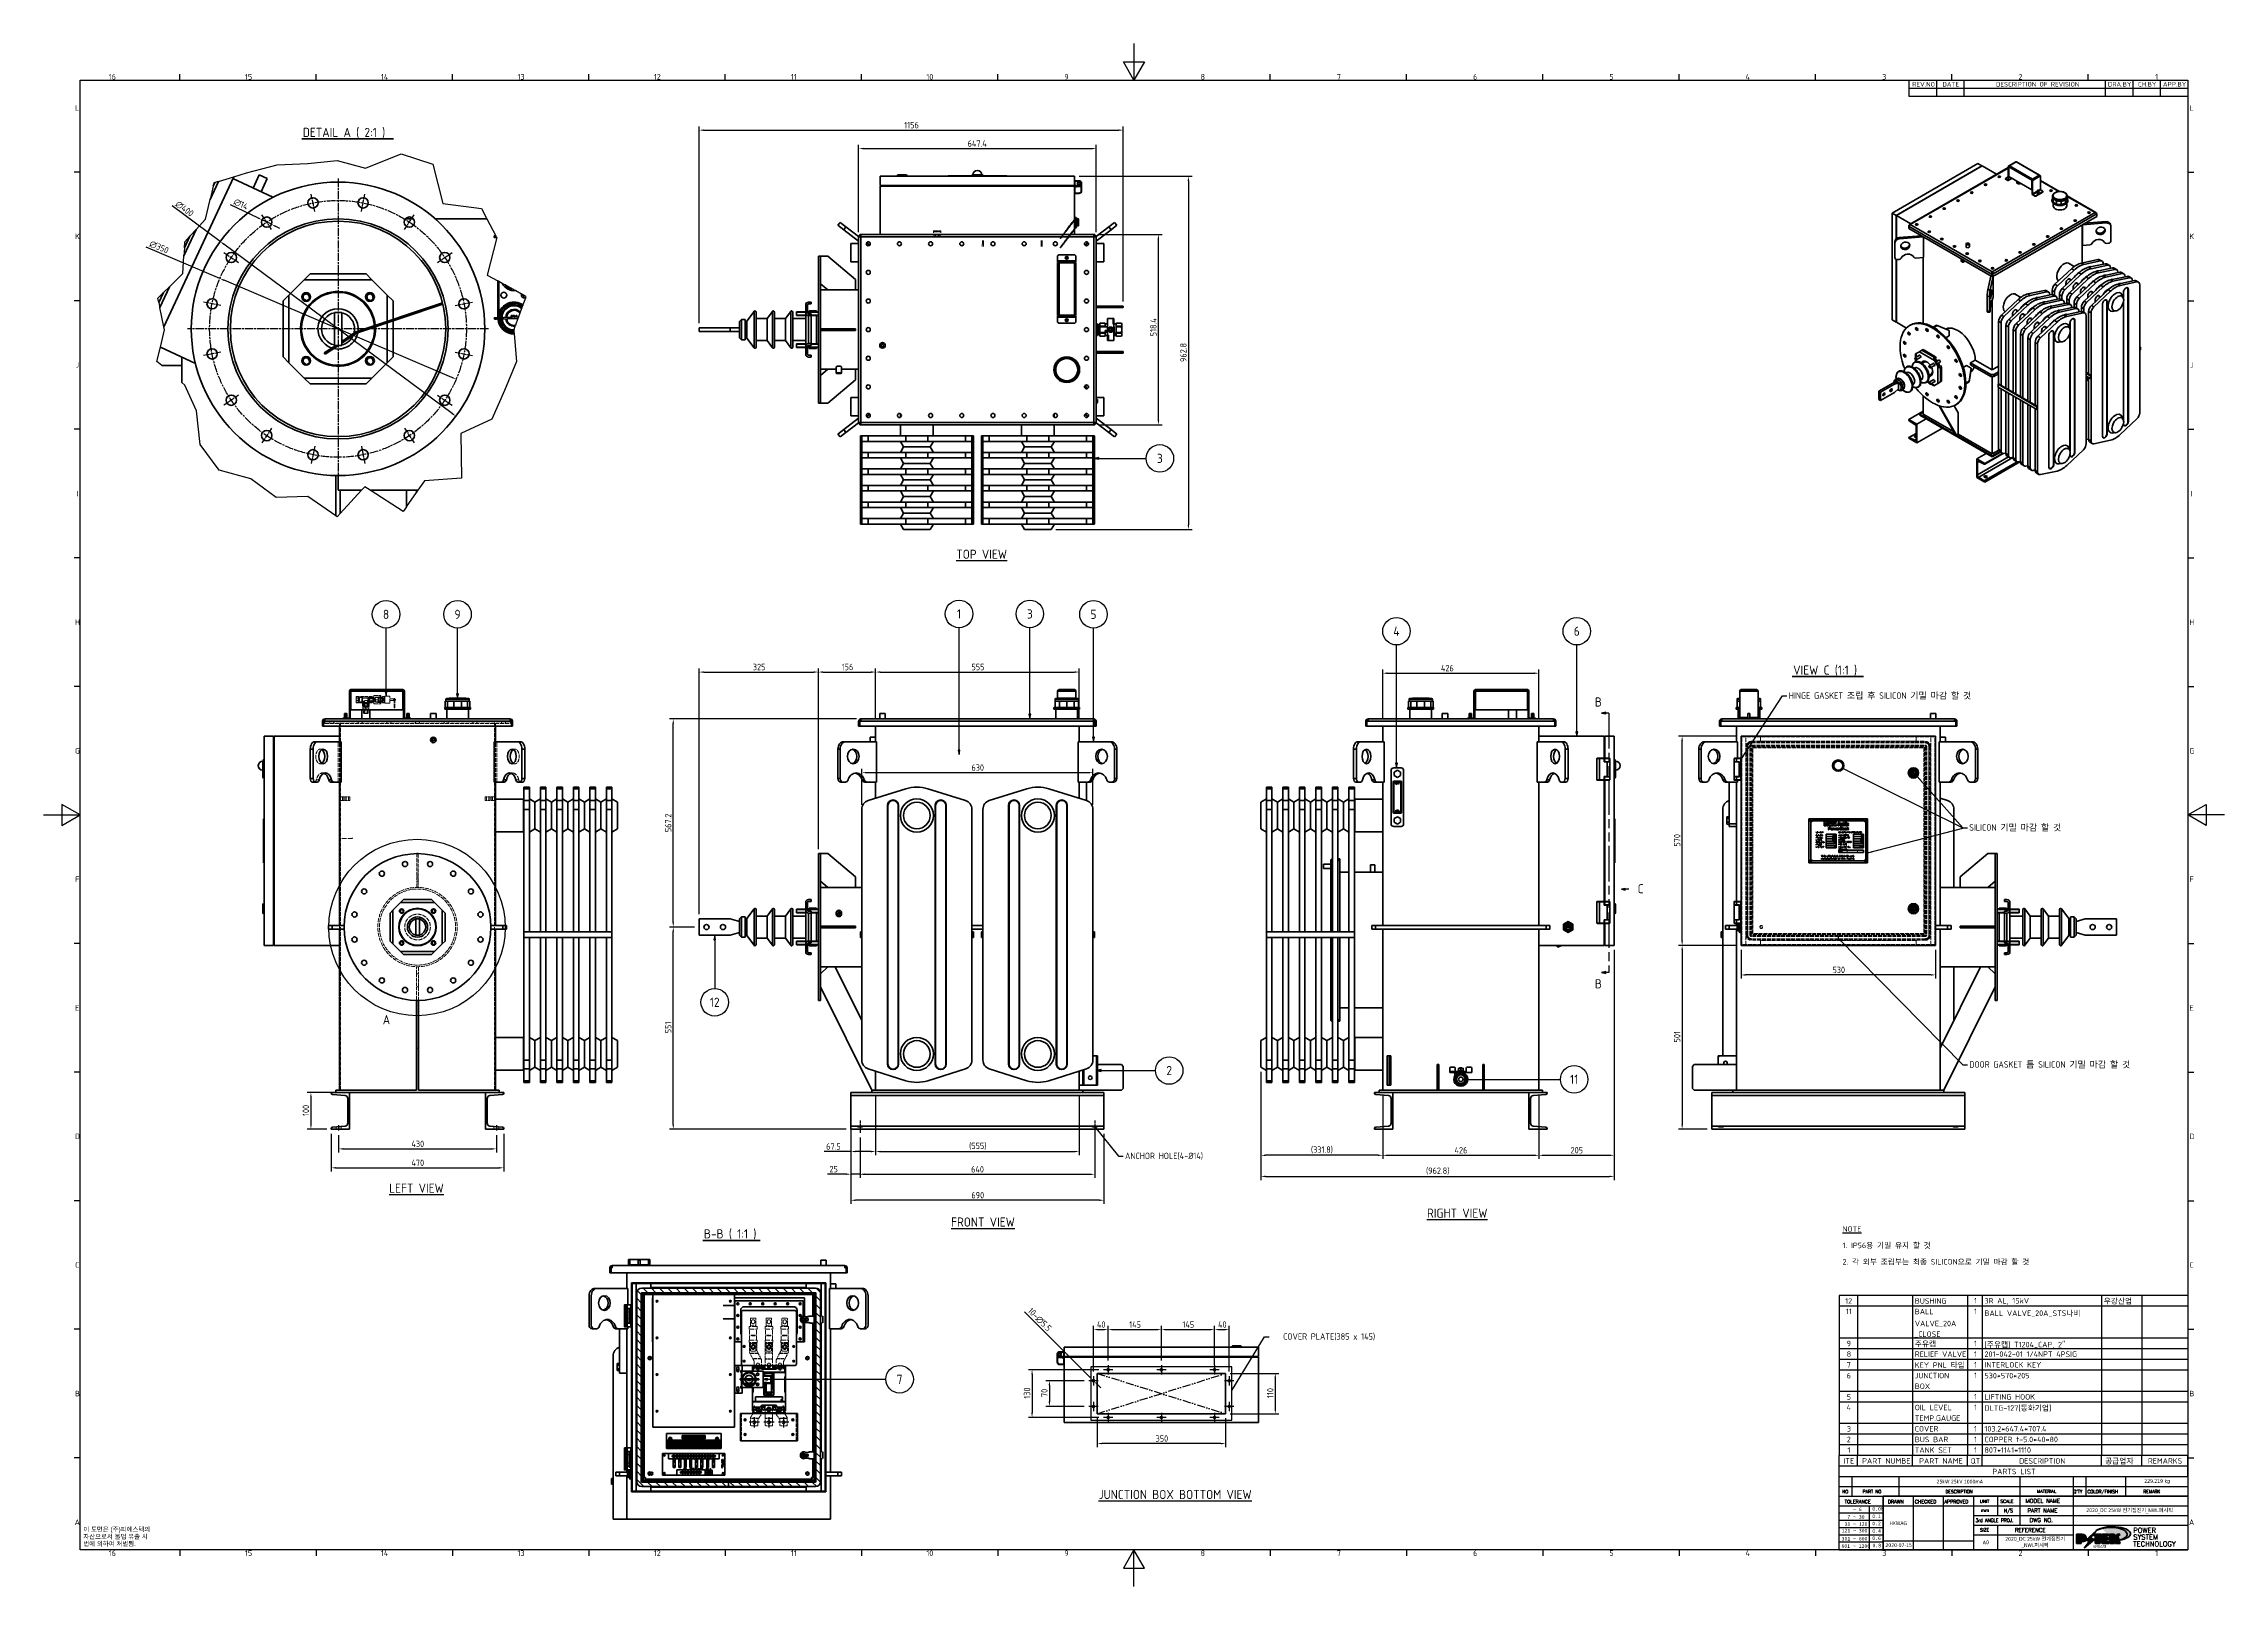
# Model space of a CAD drawing. Header units: millimetres. Extents: x 0 to 5945, y 0 to 4205.
import ezdxf
from ezdxf.enums import TextEntityAlignment as Align

# ---------------------------------------------------------------- set-up
doc = ezdxf.new("R2010")
doc.units = ezdxf.units.MM
doc.header["$LTSCALE"] = 5
for name, pattern in [('CHAIN', [0.3543, 0.2362, -0.0295, 0.0591, -0.0295]), ('DASH_DOUBLE_DOT', [0.4398, 0.24, -0.06, 0.0098, -0.06, 0.01, -0.06]), ('DASHED', [0.2067, 0.1654, -0.0413]), ('DOUBLE_DASH_CHAIN', [1.2403, 0.6614, -0.0827, 0.1654, -0.0827, 0.1654, -0.0827])]:
    doc.linetypes.add(name, pattern=pattern)
doc.layers.get('0').update_dxf_attribs({"color": 3, "lineweight": 25})
for name, color, linetype, lineweight in [('가려진 것(ISO)', 2, 'DASHED', 18), ('가려진 좁은 것(ISO)', 2, 'DASHED', 18), ('가시적인 것(ISO)', 3, 'Continuous', 40), ('가시적인 좁은 것(ISO)', 3, 'Continuous', 35), ('경계(ISO)', 7, 'Continuous', 25), ('기호(ISO)', 5, 'Continuous', 25), ('끊기 선(JIS)', 7, 'Continuous', 25), ('단면선(ISO)', 7, 'CHAIN', 25), ('상세 경계(JIS)', 7, 'Continuous', 25), ('스케치 형상(ISO)', 3, 'Continuous', 25), ('제목(ISO)', 5, 'Continuous', 50), ('중심 표식(ISO)', 1, 'Continuous', 25), ('중심선(ISO)', 1, 'Continuous', 25), ('치수(ISO)', 2, 'Continuous', 25), ('해치(ISO)', 7, 'Continuous', 18)]:
    doc.layers.add(name, color=color, linetype=linetype, lineweight=lineweight)
doc.styles.add('HAN_291', font='')
doc.styles.add('HAN_370', font='', dxfattribs={"width": 2})
doc.styles.add('ISO ProportionalPSTEK', font='isocp.shx')
doc.styles.add('RC_284', font='ROMANC.shx')
doc.styles.add('RC_287', font='ROMANC.shx')
doc.styles.add('RC_292', font='ROMANC.shx')
doc.styles.add('ROMANT_294', font='romant.shx')
doc.styles.add('문자 텍스트_PSTEK_POSCO', font='isocp.shx')
doc.styles.add('부품번호텍스트_PSTEK_POSCO', font='isocp.shx')
doc.styles.add('치수 텍스트_PSTEK_POSCO', font='isocp.shx')
doc.styles.add('텍스트 스타일198', font='tahoma.ttf')
doc.styles.add('텍스트 스타일333', font='ROMANC.shx', dxfattribs={"width": 0.8})
doc.styles.add('텍스트 스타일513', font='isocp.shx')
doc.styles.get('HAN_291').set_extended_font_data('GulimChe')
doc.styles.get('HAN_370').set_extended_font_data('GulimChe')
doc.dimstyles.new('치수_PSTEK_POSCO', dxfattribs={"dimscale": 5, "dimtxt": 3.5, "dimasz": 2.5, "dimexe": 2, "dimexo": 2.5, "dimgap": 1, "dimtad": 1, "dimrnd": 1e-08, "dimdsep": 46, "dimtxsty": '치수 텍스트_PSTEK_POSCO', "dimcen": 0.09, "dimdle": 10, "dimclrd": 7, "dimclre": 7, "dimclrt": 2, "dimadec": 1, "dimazin": 2, "dimtfac": 1, "dimtmove": 0, "dimatfit": 3, "dimfxl": 0, "dimtolj": 1, "dimlwd": -1, "dimlwe": -1, "dimarcsym": 0})
doc.dimstyles.new('치수_PSTEK_POSCO$7', dxfattribs={"dimscale": 5, "dimtxt": 3.5, "dimasz": 2.5, "dimexe": 2, "dimexo": 2.5, "dimgap": 1, "dimtad": 1, "dimrnd": 1e-08, "dimdsep": 46, "dimtxsty": '치수 텍스트_PSTEK_POSCO', "dimcen": 0.09, "dimdle": 10, "dimclrd": 7, "dimclre": 7, "dimclrt": 2, "dimadec": 1, "dimazin": 2, "dimtfac": 1, "dimtmove": 0, "dimatfit": 3, "dimfxl": 0, "dimtolj": 1, "dimlwd": -1, "dimlwe": -1, "dimarcsym": 0})
pattern_1 = [(120.0002, (0, 0), (-13.74813, -7.93754), [])]
pattern_2 = [(30, (0, 0), (-7.9375, 13.74815), [])]
pattern_3 = [(150.00025, (0, 0), (-7.93744, -13.74819), [])]
pattern_4 = [(45, (0, 0), (-11.22532, 11.22532), [])]
pattern_5 = [(135.0002, (0, 0), (-11.22528, -11.22536), [])]

# ---------------------------------------------------------------- blocks, each defined once
blk = doc.blocks.new('경계 Default Border')
at = {"layer": '경계(ISO)'}
for p, q in [((74.3, 821), (74.3, 824.4)), ((148.6, 821), (148.6, 824.4)), ((222.9, 821), (222.9, 824.4)), ((297.3, 821), (297.3, 824.4)), ((371.6, 821), (371.6, 824.4)), ((445.9, 821), (445.9, 824.4)), ((520.2, 821), (520.2, 824.4)), ((668.8, 821), (668.8, 824.4)), ((743.1, 821), (743.1, 824.4)), ((817.4, 821), (817.4, 824.4)), ((891.8, 821), (891.8, 824.4)), ((966.1, 821), (966.1, 824.4)), ((1040.4, 821), (1040.4, 824.4)), ((1114.7, 821), (1114.7, 824.4)), ((20, 770.9), (16.6, 770.9)), ((1169, 770.9), (1172.4, 770.9)), ((20, 700.8), (16.6, 700.8)), ((1169, 700.8), (1172.4, 700.8)), ((20, 630.8), (16.6, 630.8)), ((1169, 630.8), (1172.4, 630.8)), ((20, 560.7), (16.6, 560.7)), ((1169, 560.7), (1172.4, 560.7)), ((20, 490.6), (16.6, 490.6)), ((1169, 490.6), (1172.4, 490.6)), ((20, 350.4), (16.6, 350.4)), ((1169, 350.4), (1172.4, 350.4)), ((20, 280.3), (16.6, 280.3)), ((1169, 280.3), (1172.4, 280.3)), ((20, 210.2), (16.6, 210.2)), ((1169, 210.2), (1172.4, 210.2)), ((20, 140.2), (16.6, 140.2)), ((1169, 140.2), (1172.4, 140.2)), ((20, 70.1), (16.6, 70.1)), ((1169, 70.1), (1172.4, 70.1)), ((74.3, 20), (74.3, 16.6)), ((148.6, 20), (148.6, 16.6)), ((222.9, 20), (222.9, 16.6)), ((297.3, 20), (297.3, 16.6)), ((371.6, 20), (371.6, 16.6)), ((445.9, 20), (445.9, 16.6)), ((520.2, 20), (520.2, 16.6)), ((668.8, 20), (668.8, 16.6)), ((743.1, 20), (743.1, 16.6)), ((817.4, 20), (817.4, 16.6)), ((891.8, 20), (891.8, 16.6)), ((966.1, 20), (966.1, 16.6)), ((1040.4, 20), (1040.4, 16.6)), ((1114.7, 20), (1114.7, 16.6))]:
    blk.add_line(p, q, dxfattribs=at)
at = {"layer": '경계(ISO)', "flags": 128}
for points in [[(594.5, 841), (594.5, 821), (588.7, 831), (600.3, 831), (594.5, 821)], [(20, 20), (20, 821), (1169, 821), (1169, 20), (20, 20)], [(0, 420.5), (20, 420.5), (10, 426.3), (10, 414.7), (20, 420.5)], [(1189, 420.5), (1169, 420.5), (1179, 426.3), (1179, 414.7), (1169, 420.5)], [(594.5, 0), (594.5, 20), (588.7, 10), (600.3, 10), (594.5, 20)]]:
    blk.add_lwpolyline(points, dxfattribs=at)
at = {"layer": '경계(ISO)', "color": 2, "char_height": 3, "attachment_point": 7, "style": '문자 텍스트_PSTEK_POSCO'}
for s, insert in [('16', (35.5, 821.4)), ('15', (109.8, 821.4)), ('14', (183.9, 821.4)), ('13', (258.4, 821.4)), ('12', (332.7, 821.4)), ('11', (407.4, 821.4)), ('10', (481.3, 821.4)), ('9', (556.5, 821.4)), ('8', (630.8, 821.4)), ('7', (705.1, 821.4)), ('6', (779.4, 821.4)), ('5', (853.7, 821.4)), ('4', (927.9, 821.4)), ('3', (1002.4, 821.4)), ('2', (1076.7, 821.4)), ('1', (1151.3, 821.4)), ('L', (17.2, 804.4)), ('L', (1170, 804.4)), ('K', (17.1, 734.4)), ('K', (1169.9, 734.4)), ('J', (17.4, 664.3)), ('J', (1170.2, 664.3)), ('I', (17.9, 594.2)), ('I', (1170.7, 594.2)), ('H', (17.1, 524.1)), ('H', (1169.9, 524.1)), ('G', (17.1, 454)), ('G', (1169.9, 454)), ('F', (17.2, 384)), ('F', (1170, 384)), ('E', (17.2, 313.8)), ('E', (1170, 313.8)), ('D', (17.1, 243.8)), ('D', (1169.9, 243.8)), ('C', (17.2, 173.7)), ('C', (1170, 173.7)), ('B', (17.1, 103.6)), ('B', (1169.9, 103.6)), ('A', (16.9, 33.5)), ('A', (1169.7, 33.5)), ('16', (35.5, 16.6)), ('15', (109.8, 16.6)), ('14', (183.9, 16.6)), ('13', (258.4, 16.6)), ('12', (332.7, 16.6)), ('11', (407.4, 16.6)), ('10', (481.3, 16.6)), ('9', (556.5, 16.6)), ('8', (630.8, 16.6)), ('7', (705.1, 16.6)), ('6', (779.4, 16.6)), ('5', (853.7, 16.6)), ('4', (927.9, 16.6)), ('3', (1002.4, 16.6)), ('2', (1076.7, 16.6)), ('1', (1151.3, 16.6))]:
    blk.add_mtext(s, dxfattribs=dict(at, insert=insert))
blk = doc.blocks.new('제목 블록 PSTEK')
h = blk.add_hatch(color=1)
edge = h.paths.add_edge_path(flags=0)
edge.add_line((314.2, 19.6), (314.2, 17))
edge.add_line((314.2, 17), (314.3, 17))
edge.add_arc((314.3, 17.7), 0.651, 270, 360)
edge.add_line((315, 17.7), (315, 19))
edge.add_arc((314.3, 19), 0.651, 0, 90)
edge.add_line((314.3, 19.6), (314.2, 19.6))
edge = h.paths.add_edge_path()
edge.add_arc((315, 18.3), 1.97, 270, 450)
edge.add_line((315, 20.3), (311.8, 20.3))
edge.add_line((311.8, 20.3), (311.8, 15.3))
edge.add_line((311.8, 15.3), (314.2, 15.3))
edge.add_line((314.2, 15.3), (314.2, 16.3))
edge.add_line((314.2, 16.3), (315, 16.3))
h = blk.add_hatch(color=252)
edge = h.paths.add_edge_path()
edge.add_arc((315, 18.3), 1.97, 270, 406.8279)
edge.add_arc((315.2, 18.1), 1.97, -90, 53.561, ccw=False)
edge.add_line((315.2, 16.2), (314.4, 16.2))
edge.add_line((314.4, 16.2), (314.4, 15.2))
edge.add_line((314.4, 15.2), (311.9, 15.2))
edge.add_line((311.9, 15.2), (311.9, 15.3))
edge.add_line((311.9, 15.3), (314.2, 15.3))
edge.add_line((314.2, 15.3), (314.2, 16.3))
edge.add_line((314.2, 16.3), (315, 16.3))
h = blk.add_hatch(color=252)
edge = h.paths.add_edge_path()
edge.add_line((314.4, 19.5), (314.5, 19.5))
edge.add_arc((314.5, 18.8), 0.651, 60.4189, 90, ccw=False)
edge.add_arc((314.3, 19), 0.651, 39.9699, 90)
edge.add_line((314.3, 19.6), (314.2, 19.6))
edge.add_line((314.2, 19.6), (314.2, 17))
edge.add_line((314.2, 17), (314.3, 17))
edge.add_arc((314.3, 17.7), 0.651, 270, 274.6931)
edge.add_line((314.4, 17), (314.4, 19.5))
for color, points in [(252, [(317.2, 17.1), (322, 21.6), (322.3, 21.9), (317, 17), (318.8, 16.2), (316, 12.7), (316.3, 13), (318.9, 16.3)]), (5, [(321.6, 17.4), (319.5, 18.2), (322.5, 22), (317.2, 17.1), (318.9, 16.3), (316.2, 12.8)]), (1, [(324.5, 19.6), (325.2, 19.6), (325.2, 20.3), (321.2, 20.3), (321.2, 19.6), (322, 19.6), (322, 15.3), (324.5, 15.3)]), (252, [(322, 19.6), (321.4, 19.6), (321.4, 19.5), (322, 19.5)]), (252, [(324.7, 19.5), (325.4, 19.5), (325.4, 20.1), (325.2, 20.1), (325.2, 19.6), (324.5, 19.6), (324.5, 15.3), (322.2, 15.3), (322.2, 15.2), (324.7, 15.2)]), (1, [(329.2, 20.3), (325.7, 20.3), (325.7, 15.3), (329.4, 15.3), (329.4, 16), (328.1, 16), (328.1, 17.6), (329.2, 17.6), (329.2, 18.3), (328.1, 18.3), (328.1, 19.6), (329.2, 19.6)]), (252, [(329.5, 15.8), (329.4, 15.8), (329.4, 15.3), (325.8, 15.3), (325.8, 15.2), (329.5, 15.2)]), (252, [(328.3, 19.5), (329.4, 19.5), (329.4, 20.1), (329.2, 20.1), (329.2, 19.6), (328.1, 19.6), (328.1, 18.3), (328.3, 18.3)]), (252, [(328.3, 17.4), (329.4, 17.4), (329.4, 18.1), (329.2, 18.1), (329.2, 17.6), (328.1, 17.6), (328.1, 16), (328.3, 16)]), (1, [(332.3, 20.3), (329.9, 20.3), (329.9, 15.3), (332.3, 15.3), (332.3, 17.4), (333.1, 15.3), (335.5, 15.3), (334.3, 19.3), (335.4, 20.3), (334.3, 20.3), (332.3, 19)]), (252, [(332.5, 16.9), (332.3, 17.4), (332.3, 15.3), (330, 15.3), (330, 15.2), (332.5, 15.2)]), (252, [(332.5, 20.1), (332.3, 20.1), (332.3, 19), (332.5, 19.1)]), (252, [(335.6, 20.1), (335.3, 20.1), (334.3, 19.3), (335.5, 15.3), (333.2, 15.3), (333.2, 15.2), (335.7, 15.2), (334.4, 19.2)])]:
    blk.add_hatch(color=color).paths.add_polyline_path(points)
at = {"layer": '해치(ISO)', "true_color": 0x27d1fc}
h = blk.add_hatch(color=140, dxfattribs=at)
edge = h.paths.add_edge_path()
edge.add_ellipse((330.4, 20.2), major_axis=(9.1, 0), ratio=0.40699, start_angle=301.3098, end_angle=507.7437)
edge.add_ellipse((331.5, 20.5), major_axis=(-9.82, 0), ratio=0.39426, start_angle=111.5121, end_angle=334.4703, ccw=False)
edge.add_line((335.1, 16.9), (335.1, 17))
at = {"color": 180}
for p, q in [((182.5, 11.8), (182.5, 51.6)), ((182.5, 51.6), (372.5, 51.6)), ((189.3, 51.6), (189.3, 41)), ((215.2, 41), (215.2, 51.6)), ((280.9, 51.6), (280.9, 41)), ((310.1, 51.6), (310.1, 41)), ((316.9, 51.6), (316.9, 41)), ((338.5, 51.6), (338.5, 41)), ((372.5, 51.6), (372.5, 11.8)), ((182.5, 46.3), (372.5, 46.3)), ((182.5, 41), (206.5, 41)), ((182.5, 35.7), (206.5, 35.7)), ((198.9, 12), (198.9, 35.7)), ((206.5, 35.7), (372.5, 35.7)), ((222.9, 11.8), (222.9, 41)), ((239.4, 11.8), (239.4, 41)), ((255.9, 11.8), (255.9, 41)), ((268.7, 41), (268.7, 30.4)), ((280.9, 41), (280.9, 25.2)), ((310.1, 41), (310.1, 11.8)), ((182.5, 31.8), (206.5, 31.8)), ((182.5, 27.8), (206.5, 27.8)), ((182.5, 23.9), (206.5, 23.9)), ((255.9, 30.4), (372.5, 30.4)), ((255.9, 25.2), (372.5, 25.2)), ((268.7, 25.2), (268.7, 11.8)), ((182.5, 19.9), (206.5, 19.9)), ((182.5, 16), (206.5, 16)), ((206.5, 16.7), (255.9, 16.7)), ((255.9, 19.9), (310.1, 19.9)), ((182.5, 11.8), (372.5, 11.8))]:
    blk.add_line(p, q, dxfattribs=at)
at = {"color": 7, "lineweight": 50}
for p, q in [((206.5, 11.8), (206.5, 41)), ((206.5, 41), (372.5, 41))]:
    blk.add_line(p, q, dxfattribs=at)
at = {"color": 7}
for p, q in [((315, 20.3), (311.8, 20.3)), ((311.8, 20.3), (311.8, 15.3)), ((315, 20.3), (311.8, 20.3)), ((311.8, 20.3), (311.8, 15.3)), ((311.8, 15.3), (314.2, 15.3)), ((311.8, 15.3), (314.2, 15.3)), ((314.2, 15.3), (311.9, 15.3)), ((311.9, 15.3), (311.9, 15.2)), ((311.9, 15.2), (314.4, 15.2)), ((314.2, 17), (314.2, 19.6)), ((314.2, 19.6), (314.3, 19.6)), ((314.3, 19.6), (314.2, 19.6)), ((314.2, 19.6), (314.2, 17)), ((314.2, 17), (314.2, 19.6)), ((314.2, 19.6), (314.3, 19.6)), ((314.3, 17), (314.2, 17)), ((314.2, 17), (314.3, 17)), ((314.3, 17), (314.2, 17)), ((314.2, 16.3), (315, 16.3)), ((314.2, 15.3), (314.2, 16.3)), ((315, 16.3), (314.2, 16.3)), ((314.2, 16.3), (314.2, 15.3)), ((314.2, 16.3), (315, 16.3)), ((314.2, 15.3), (314.2, 16.3)), ((314.4, 19.5), (314.5, 19.5)), ((314.4, 17), (314.4, 19.5)), ((314.4, 16.2), (315.2, 16.2)), ((314.4, 15.2), (314.4, 16.2)), ((315, 19), (315, 17.7)), ((315, 19), (315, 17.7)), ((318.8, 16.2), (316, 12.7)), ((316, 12.7), (316.3, 13)), ((316.2, 12.8), (321.6, 17.4)), ((318.9, 16.3), (316.2, 12.8)), ((316.3, 13), (318.9, 16.3)), ((322.3, 21.9), (317, 17)), ((317, 17), (318.8, 16.2)), ((322.5, 22), (317.2, 17.1)), ((317.2, 17.1), (322, 21.6)), ((318.9, 16.3), (317.2, 17.1)), ((317.2, 17.1), (318.9, 16.3)), ((319.5, 18.2), (322.5, 22)), ((321.6, 17.4), (319.5, 18.2)), ((325.2, 20.3), (321.2, 20.3)), ((321.2, 20.3), (321.2, 19.6)), ((325.2, 20.3), (321.2, 20.3)), ((321.2, 20.3), (321.2, 19.6)), ((321.2, 19.6), (322, 19.6)), ((321.2, 19.6), (322, 19.6)), ((321.4, 19.6), (321.4, 19.5)), ((322, 19.6), (321.4, 19.6)), ((321.4, 19.5), (322, 19.5)), ((322, 21.6), (322.3, 21.9)), ((322, 19.6), (322, 15.3)), ((322, 19.5), (322, 19.6)), ((322, 19.6), (322, 15.3)), ((322, 15.3), (324.5, 15.3)), ((322, 15.3), (324.5, 15.3)), ((324.5, 15.3), (322.2, 15.3)), ((322.2, 15.3), (322.2, 15.2)), ((322.2, 15.2), (324.7, 15.2)), ((324.5, 19.6), (325.2, 19.6)), ((324.5, 15.3), (324.5, 19.6)), ((325.2, 19.6), (324.5, 19.6)), ((324.5, 19.6), (324.5, 15.3)), ((324.5, 19.6), (325.2, 19.6)), ((324.5, 15.3), (324.5, 19.6)), ((324.7, 19.5), (325.4, 19.5)), ((324.7, 15.2), (324.7, 19.5)), ((325.2, 19.6), (325.2, 20.3)), ((325.2, 19.6), (325.2, 20.3)), ((325.4, 20.1), (325.2, 20.1)), ((325.2, 20.1), (325.2, 19.6)), ((325.4, 19.5), (325.4, 20.1)), ((329.2, 20.3), (325.7, 20.3)), ((325.7, 20.3), (325.7, 15.3)), ((325.7, 20.3), (325.7, 15.3)), ((329.2, 20.3), (325.7, 20.3)), ((325.7, 15.3), (329.4, 15.3)), ((325.7, 15.3), (329.4, 15.3)), ((329.4, 15.3), (325.8, 15.3)), ((325.8, 15.3), (325.8, 15.2)), ((325.8, 15.2), (329.5, 15.2)), ((328.1, 18.3), (328.1, 19.6)), ((328.1, 19.6), (329.2, 19.6)), ((329.2, 19.6), (328.1, 19.6)), ((328.1, 19.6), (328.1, 18.3)), ((328.1, 18.3), (328.1, 19.6)), ((328.1, 19.6), (329.2, 19.6)), ((329.2, 18.3), (328.1, 18.3)), ((328.1, 18.3), (328.3, 18.3)), ((329.2, 18.3), (328.1, 18.3)), ((328.1, 17.6), (329.2, 17.6)), ((328.1, 16), (328.1, 17.6)), ((329.2, 17.6), (328.1, 17.6)), ((328.1, 17.6), (328.1, 16)), ((328.1, 17.6), (329.2, 17.6)), ((328.1, 16), (328.1, 17.6)), ((329.4, 16), (328.1, 16)), ((328.1, 16), (328.3, 16)), ((329.4, 16), (328.1, 16)), ((328.3, 18.3), (328.3, 19.5)), ((328.3, 19.5), (329.4, 19.5)), ((328.3, 16), (328.3, 17.4)), ((328.3, 17.4), (329.4, 17.4)), ((329.2, 19.6), (329.2, 20.3)), ((329.2, 19.6), (329.2, 20.3)), ((329.4, 20.1), (329.2, 20.1)), ((329.2, 20.1), (329.2, 19.6)), ((329.2, 17.6), (329.2, 18.3)), ((329.2, 17.6), (329.2, 18.3)), ((329.4, 18.1), (329.2, 18.1)), ((329.2, 18.1), (329.2, 17.6)), ((329.4, 19.5), (329.4, 20.1)), ((329.4, 17.4), (329.4, 18.1)), ((329.4, 15.3), (329.4, 16)), ((329.4, 15.3), (329.4, 16)), ((329.5, 15.8), (329.4, 15.8)), ((329.4, 15.8), (329.4, 15.3)), ((329.5, 15.2), (329.5, 15.8)), ((332.3, 20.3), (329.9, 20.3)), ((329.9, 20.3), (329.9, 15.3)), ((329.9, 20.3), (329.9, 15.3)), ((332.3, 20.3), (329.9, 20.3)), ((329.9, 15.3), (332.3, 15.3)), ((329.9, 15.3), (332.3, 15.3)), ((332.3, 15.3), (330, 15.3)), ((330, 15.3), (330, 15.2)), ((330, 15.2), (332.5, 15.2)), ((334.3, 20.3), (332.3, 19)), ((332.3, 19), (332.3, 20.3)), ((334.3, 20.3), (332.3, 19)), ((332.3, 19), (332.3, 20.3)), ((332.5, 20.1), (332.3, 20.1)), ((332.3, 20.1), (332.3, 19)), ((332.3, 19), (332.5, 19.1)), ((332.3, 17.4), (333.1, 15.3)), ((332.3, 15.3), (332.3, 17.4)), ((332.5, 16.9), (332.3, 17.4)), ((332.3, 17.4), (332.3, 15.3)), ((332.3, 17.4), (333.1, 15.3)), ((332.3, 15.3), (332.3, 17.4)), ((332.5, 19.1), (332.5, 20.1)), ((332.5, 15.2), (332.5, 16.9)), ((333.1, 15.3), (335.5, 15.3)), ((333.1, 15.3), (335.5, 15.3)), ((335.5, 15.3), (333.2, 15.3)), ((333.2, 15.3), (333.2, 15.2)), ((333.2, 15.2), (335.7, 15.2)), ((334.3, 19.3), (335.4, 20.3)), ((335.4, 20.3), (334.3, 20.3)), ((334.3, 19.3), (335.4, 20.3)), ((335.4, 20.3), (334.3, 20.3)), ((335.3, 20.1), (334.3, 19.3)), ((335.5, 15.3), (334.3, 19.3)), ((334.3, 19.3), (335.5, 15.3)), ((335.5, 15.3), (334.3, 19.3)), ((334.4, 19.2), (335.6, 20.1)), ((335.7, 15.2), (334.4, 19.2)), ((335.6, 20.1), (335.3, 20.1)), ((345, 17.5), (345, 17.7))]:
    blk.add_line(p, q, dxfattribs=at)
at = {"color": 1}
for p, q in [((315, 20.3), (311.8, 20.3)), ((311.8, 20.3), (311.8, 15.3)), ((311.8, 15.3), (314.2, 15.3)), ((314.2, 17), (314.2, 19.6)), ((314.2, 19.6), (314.3, 19.6)), ((314.3, 17), (314.2, 17)), ((314.2, 16.3), (315, 16.3)), ((314.2, 15.3), (314.2, 16.3)), ((315, 19), (315, 17.7)), ((325.2, 20.3), (321.2, 20.3)), ((321.2, 20.3), (321.2, 19.6)), ((321.2, 19.6), (322, 19.6)), ((322, 19.6), (322, 15.3)), ((322, 15.3), (324.5, 15.3)), ((324.5, 19.6), (325.2, 19.6)), ((324.5, 15.3), (324.5, 19.6)), ((325.2, 19.6), (325.2, 20.3)), ((329.2, 20.3), (325.7, 20.3)), ((325.7, 20.3), (325.7, 15.3)), ((325.7, 15.3), (329.4, 15.3)), ((328.1, 18.3), (328.1, 19.6)), ((328.1, 19.6), (329.2, 19.6)), ((329.2, 18.3), (328.1, 18.3)), ((328.1, 17.6), (329.2, 17.6)), ((328.1, 16), (328.1, 17.6)), ((329.4, 16), (328.1, 16)), ((329.2, 19.6), (329.2, 20.3)), ((329.2, 17.6), (329.2, 18.3)), ((329.4, 15.3), (329.4, 16)), ((332.3, 20.3), (329.9, 20.3)), ((329.9, 20.3), (329.9, 15.3)), ((329.9, 15.3), (332.3, 15.3)), ((334.3, 20.3), (332.3, 19)), ((332.3, 19), (332.3, 20.3)), ((332.3, 17.4), (333.1, 15.3)), ((332.3, 15.3), (332.3, 17.4)), ((333.1, 15.3), (335.5, 15.3)), ((334.3, 19.3), (335.4, 20.3)), ((335.4, 20.3), (334.3, 20.3)), ((335.5, 15.3), (334.3, 19.3))]:
    blk.add_line(p, q, dxfattribs=at)
at = {"color": 5}
for p, q in [((316.2, 12.8), (321.6, 17.4)), ((318.9, 16.3), (316.2, 12.8)), ((322.5, 22), (317.2, 17.1)), ((317.2, 17.1), (318.9, 16.3)), ((319.5, 18.2), (322.5, 22)), ((321.6, 17.4), (319.5, 18.2))]:
    blk.add_line(p, q, dxfattribs=at)
at = {"color": 7}
for centre, radius, start, end in [((314.3, 19), 0.651, 0, 90), ((314.3, 19), 0.651, 39.9699, 90), ((314.3, 19), 0.651, 0, 90), ((314.3, 17.7), 0.651, 270, 0), ((314.3, 17.7), 0.651, 270, 0), ((314.3, 17.7), 0.651, 270, 274.6931), ((314.5, 18.8), 0.651, 60.4189, 90), ((315, 18.3), 1.97, 270, 90), ((315, 18.3), 1.97, 270, 90), ((315, 18.3), 1.97, 270, 46.8279), ((315.2, 18.1), 1.97, 270, 53.561)]:
    blk.add_arc(centre, radius, start, end, dxfattribs=at)
at = {"color": 1}
for centre, radius, start, end in [((314.3, 19), 0.651, 0, 90), ((314.3, 17.7), 0.651, 270, 0), ((315, 18.3), 1.97, 270, 90)]:
    blk.add_arc(centre, radius, start, end, dxfattribs=at)
at = {"layer": '제목(ISO)', "lineweight": 18}
blk.add_line((182.5, 35.7), (182.5, 11.8), dxfattribs=at)
at = {"layer": '제목(ISO)'}
for p, q in [((315, 20.3), (311.8, 20.3)), ((311.8, 20.3), (311.8, 15.3)), ((311.8, 15.3), (314.2, 15.3)), ((314.2, 15.3), (311.9, 15.3)), ((311.9, 15.3), (311.9, 15.2)), ((311.9, 15.2), (314.4, 15.2)), ((314.2, 17), (314.2, 19.6)), ((314.2, 19.6), (314.3, 19.6)), ((314.3, 19.6), (314.2, 19.6)), ((314.2, 19.6), (314.2, 17)), ((314.3, 17), (314.2, 17)), ((314.2, 17), (314.3, 17)), ((314.2, 15.3), (314.2, 16.3)), ((314.2, 16.3), (315, 16.3)), ((315, 16.3), (314.2, 16.3)), ((314.2, 16.3), (314.2, 15.3)), ((314.4, 19.5), (314.5, 19.5)), ((314.4, 17), (314.4, 19.5)), ((314.4, 15.2), (314.4, 16.2)), ((314.4, 16.2), (315.2, 16.2)), ((315, 19), (315, 17.7)), ((318.8, 16.2), (316, 12.7)), ((316, 12.7), (316.3, 13)), ((316.2, 12.8), (321.6, 17.4)), ((318.9, 16.3), (316.2, 12.8)), ((316.3, 13), (318.9, 16.3)), ((322.3, 21.9), (317, 17)), ((317, 17), (318.8, 16.2)), ((322.5, 22), (317.2, 17.1)), ((317.2, 17.1), (322, 21.6)), ((317.2, 17.1), (318.9, 16.3)), ((318.9, 16.3), (317.2, 17.1)), ((319.5, 18.2), (322.5, 22)), ((321.6, 17.4), (319.5, 18.2)), ((325.2, 20.3), (321.2, 20.3)), ((321.2, 20.3), (321.2, 19.6)), ((321.2, 19.6), (322, 19.6)), ((322, 19.6), (321.4, 19.6)), ((321.4, 19.6), (321.4, 19.5)), ((321.4, 19.5), (322, 19.5)), ((322, 21.6), (322.3, 21.9)), ((322, 19.6), (322, 15.3)), ((322, 19.5), (322, 19.6)), ((322, 15.3), (324.5, 15.3)), ((324.5, 15.3), (322.2, 15.3)), ((322.2, 15.3), (322.2, 15.2)), ((322.2, 15.2), (324.7, 15.2)), ((324.5, 19.6), (325.2, 19.6)), ((324.5, 15.3), (324.5, 19.6)), ((325.2, 19.6), (324.5, 19.6)), ((324.5, 19.6), (324.5, 15.3)), ((324.7, 19.5), (325.4, 19.5)), ((324.7, 15.2), (324.7, 19.5)), ((325.2, 19.6), (325.2, 20.3)), ((325.4, 20.1), (325.2, 20.1)), ((325.2, 20.1), (325.2, 19.6)), ((325.4, 19.5), (325.4, 20.1)), ((329.2, 20.3), (325.7, 20.3)), ((325.7, 20.3), (325.7, 15.3)), ((325.7, 15.3), (329.4, 15.3)), ((329.4, 15.3), (325.8, 15.3)), ((325.8, 15.3), (325.8, 15.2)), ((325.8, 15.2), (329.5, 15.2)), ((328.1, 18.3), (328.1, 19.6)), ((328.1, 19.6), (329.2, 19.6)), ((329.2, 19.6), (328.1, 19.6)), ((328.1, 19.6), (328.1, 18.3)), ((329.2, 18.3), (328.1, 18.3)), ((328.1, 18.3), (328.3, 18.3)), ((328.1, 16), (328.1, 17.6)), ((328.1, 17.6), (329.2, 17.6)), ((329.2, 17.6), (328.1, 17.6)), ((328.1, 17.6), (328.1, 16)), ((329.4, 16), (328.1, 16)), ((328.1, 16), (328.3, 16)), ((328.3, 19.5), (329.4, 19.5)), ((328.3, 18.3), (328.3, 19.5)), ((328.3, 17.4), (329.4, 17.4)), ((328.3, 16), (328.3, 17.4)), ((329.2, 19.6), (329.2, 20.3)), ((329.4, 20.1), (329.2, 20.1)), ((329.2, 20.1), (329.2, 19.6)), ((329.2, 17.6), (329.2, 18.3)), ((329.4, 18.1), (329.2, 18.1)), ((329.2, 18.1), (329.2, 17.6)), ((329.4, 19.5), (329.4, 20.1)), ((329.4, 17.4), (329.4, 18.1)), ((329.4, 15.3), (329.4, 16)), ((329.5, 15.8), (329.4, 15.8)), ((329.4, 15.8), (329.4, 15.3)), ((329.5, 15.2), (329.5, 15.8)), ((332.3, 20.3), (329.9, 20.3)), ((329.9, 20.3), (329.9, 15.3)), ((329.9, 15.3), (332.3, 15.3)), ((332.3, 15.3), (330, 15.3)), ((330, 15.3), (330, 15.2)), ((330, 15.2), (332.5, 15.2)), ((334.3, 20.3), (332.3, 19)), ((332.3, 19), (332.3, 20.3)), ((332.5, 20.1), (332.3, 20.1)), ((332.3, 20.1), (332.3, 19)), ((332.3, 19), (332.5, 19.1)), ((332.3, 15.3), (332.3, 17.4)), ((332.3, 17.4), (333.1, 15.3)), ((332.5, 16.9), (332.3, 17.4)), ((332.3, 17.4), (332.3, 15.3)), ((332.5, 19.1), (332.5, 20.1)), ((332.5, 15.2), (332.5, 16.9)), ((333.1, 15.3), (335.5, 15.3)), ((335.5, 15.3), (333.2, 15.3)), ((333.2, 15.3), (333.2, 15.2)), ((333.2, 15.2), (335.7, 15.2)), ((334.3, 19.3), (335.4, 20.3)), ((335.4, 20.3), (334.3, 20.3)), ((335.3, 20.1), (334.3, 19.3)), ((335.5, 15.3), (334.3, 19.3)), ((334.3, 19.3), (335.5, 15.3)), ((334.4, 19.2), (335.6, 20.1)), ((335.7, 15.2), (334.4, 19.2)), ((335.6, 20.1), (335.3, 20.1))]:
    blk.add_line(p, q, dxfattribs=at)
at = {"layer": '제목(ISO)', "color": 4}
blk.add_line((335.1, 16.9), (335.1, 17), dxfattribs=at)
at = {"layer": '제목(ISO)'}
for centre, radius, start, end in [((314.3, 19), 0.651, 0, 90), ((314.3, 19), 0.651, 39.9699, 90), ((314.3, 17.7), 0.651, 270, 0), ((314.3, 17.7), 0.651, 270, 274.6931), ((314.5, 18.8), 0.651, 60.4189, 90), ((315, 18.3), 1.97, 46.8279, 90), ((315, 18.3), 1.97, 270, 46.8279), ((315, 18.3), 1.97, 270, 46.8279), ((315.2, 18.1), 1.97, 270, 53.561)]:
    blk.add_arc(centre, radius, start, end, dxfattribs=at)
at = {"layer": '제목(ISO)', "color": 4}
for centre, major_axis, ratio, start_param, end_param in [((331.5, 20.5), (9.82, 0), 0.39426, 5.087845, 8.9792), ((330.4, 20.2), (9.1, 0), 0.40699, 5.258849, 8.861799)]:
    blk.add_ellipse(centre, major_axis=major_axis, ratio=ratio, start_param=start_param, end_param=end_param, dxfattribs=at)
at = {"color": 2}
for s, height, style, p in [('NO', 1.74, 'RC_284', (184.1, 42.6)), (' TOLERANCE', 1.9, 'RC_287', (184.1, 37)), ('PART NO', 1.74, 'RC_284', (195.3, 42.6)), ('DRAWN', 1.9, 'RC_287', (209, 37)), ('CHECKED', 1.9, 'RC_287', (223.7, 37)), ('APPROVED', 1.9, 'RC_287', (239.8, 37)), ('DESCRIPTION', 1.742, 'RC_284', (240.4, 42.6)), ('UNIT', 1.74, 'RC_284', (259.2, 37.3)), ('SCALE', 1.74, 'RC_284', (270.3, 37.3)), ('MODEL NAME', 2.18, 'RC_292', (284.1, 37.3)), ("Q'TY", 1.74, 'RC_284', (310.1, 42.6)), ('COLOR/FINISH', 1.742, 'RC_284', (317.8, 42.6)), ('REMARK', 1.74, 'RC_284', (348.3, 42.6)), (' 31 ~ 120', 2, 'HAN_291', (183.8, 24.8)), ('  7 ~ 30', 2, 'HAN_291', (183.8, 28.7)), ('    ~ 6', 2, 'HAN_291', (183.8, 32.8)), ('0.08', 2, 'HAN_291', (200.5, 33.1)), ('0.1', 2, 'HAN_291', (200.5, 29)), ('0.2', 2, 'HAN_291', (200.5, 25.1)), ('mm', 1.74, 'RC_284', (259.7, 32.4)), ('PART NAME', 2.18, 'RC_292', (285.1, 32)), (' DWG NO.', 2.18, 'RC_292', (284.8, 26.8)), ('601 ~ 1200', 2, 'HAN_291', (183.7, 12.8)), ('121 ~ 300', 2, 'HAN_291', (183.8, 21.2)), ('301 ~ 600', 2, 'HAN_291', (183.8, 16.8)), ('0.4', 2, 'HAN_291', (200.5, 21)), ('0.6', 2, 'HAN_291', (200.5, 17.1)), ('0.8', 2, 'HAN_291', (200.6, 13.1)), ('SIZE', 1.74, 'RC_284', (259.2, 21.7)), ('REFERENCE', 2.18, 'RC_292', (278.3, 21.4))]:
    blk.add_text(s, height=height, dxfattribs=dict(at, style=style)).set_placement(p)
at = {"color": 2, "style": 'RC_284'}
blk.add_text('MATERIAL', height=1.74, dxfattribs=at).set_placement((295.5, 43.6), align=Align.MIDDLE_CENTER)
at = {"color": 2, "style": '텍스트 스타일333', "width": 0.8}
blk.add_text('3rd ANGLE PROJ.', height=2, dxfattribs=at).set_placement((256.8, 26.8))
at = {"color": 7, "style": '텍스트 스타일333', "width": 0.8}
blk.add_text('N/S', height=2, dxfattribs=at).set_placement((274.8, 33.1), align=Align.MIDDLE_CENTER)
at = {"color": 7, "style": 'ROMANT_294'}
for s, p in [('POWER', (342.8, 21)), ('TECHNOLOGY', (342.8, 13.6)), ('SYSTEM', (342.8, 17.3))]:
    blk.add_text(s, height=2.7, dxfattribs=at).set_placement(p)
at = {"color": 7, "insert": (320.9, 14.2), "char_height": 1.4, "attachment_point": 1, "line_spacing_factor": 0.332, "style": 'HAN_370'}
blk.add_mtext('\\fHY견고딕|b0|i0;\\H1.4000;피에스텍', dxfattribs=at)
at = {"layer": '제목(ISO)', "color": 7, "style": '텍스트 스타일198'}
for tag, p in [('부품_번호', (202, 48.7)), ('재질', (295.5, 48.9)), ("3._Q'TY", (313.5, 48.9)), ('4._COLOR', (327.7, 48.9)), ('1._MODEL_NAME', (341.2, 38.4)), ('점검자', (231.2, 26.2)), ('엔지니어링_승인자', (247.7, 26.2)), ('부품_번호', (340.7, 27.8)), ('점검_날짜', (231.2, 14.3)), ('엔지니어링_승인_날짜', (247.7, 14.3))]:
    blk.add_attdef(tag, text='', height=2, dxfattribs=at).set_placement(p, align=Align.MIDDLE_CENTER)
for tag, p in [('설명_001', (235.6, 47.9)), ('질량\\P3;_001', (348.8, 48.2)), ('설계자_001', (209.9, 25.2)), ('제목_001', (317.2, 32.3)), ('작성_날짜_001', (207.7, 13.3)), ('시트_크기_001', (260.8, 14.8)), ('프로젝트_001', (273, 16.7)), ('프로젝트_002', (282, 13.3))]:
    blk.add_attdef(tag, p, '', height=2, dxfattribs=at)
blk = doc.blocks.new('리비전 내역')
at = {"layer": '기호(ISO)'}
for p, q in [((1017, 821), (1169, 821)), ((1017, 821), (1017, 816.7)), ((1032, 821), (1032, 816.7)), ((1047, 821), (1047, 816.7)), ((1124, 821), (1124, 816.7)), ((1139, 821), (1139, 816.7)), ((1154, 821), (1154, 816.7)), ((1169, 821), (1169, 816.7)), ((1017, 816.7), (1169, 816.7)), ((1017, 816.7), (1017, 812.4)), ((1017, 812.4), (1169, 812.4)), ((1032, 816.7), (1032, 812.4)), ((1047, 816.7), (1047, 812.4)), ((1124, 816.7), (1124, 812.4)), ((1139, 816.7), (1139, 812.4)), ((1154, 816.7), (1154, 812.4)), ((1169, 816.7), (1169, 812.4))]:
    blk.add_line(p, q, dxfattribs=at)
at = {"layer": '기호(ISO)', "color": 2, "char_height": 2.5, "attachment_point": 7, "style": 'ISO ProportionalPSTEK'}
for s, insert in [('REV.NO', (1018.8, 817.6)), ('DATE', (1035.3, 817.6)), ('DESCRIPTION OF REVISION', (1064.5, 817.6)), ('DRA.BY', (1125.5, 817.6)), ('CH.BY', (1141.9, 817.6)), ('APP.BY', (1155.5, 817.6))]:
    blk.add_mtext(s, dxfattribs=dict(at, insert=insert))
blk = doc.blocks.new('품번기호1')
at = {"layer": '기호(ISO)', "color": 7}
for p, q in [((499.1, 455.9), (499.1, 522.6)), ((498.6, 455.9), (499.1, 453.4)), ((499.6, 455.9), (498.6, 455.9)), ((499.1, 455.9), (499.1, 453.4)), ((499.1, 453.4), (499.6, 455.9))]:
    blk.add_line(p, q, dxfattribs=at)
at = {"layer": '기호(ISO)', "color": 7, "flags": 128}
blk.add_lwpolyline([(498.6, 455.9), (499.1, 453.4), (499.6, 455.9), (498.6, 455.9)], dxfattribs=at)
at = {"layer": '기호(ISO)'}
blk.add_circle((499.1, 530.1), 7.5, dxfattribs=at)
at = {"layer": '기호(ISO)', "color": 7}
blk.add_solid([(498.6, 455.9), (499.1, 453.4), (499.6, 455.9), (498.6, 455.9)], dxfattribs=at)
at = {"layer": '기호(ISO)', "color": 7, "insert": (499.1, 530.1), "char_height": 5, "attachment_point": 5, "style": '부품번호텍스트_PSTEK_POSCO'}
blk.add_mtext('1', dxfattribs=at)
blk = doc.blocks.new('품번기호2')
at = {"layer": '기호(ISO)', "color": 7}
for p, q in [((575.4, 615.4), (572.9, 614.9)), ((575.4, 614.9), (572.9, 614.9)), ((572.9, 614.9), (575.4, 614.4)), ((575.4, 614.4), (575.4, 615.4)), ((575.4, 614.9), (601.1, 614.9))]:
    blk.add_line(p, q, dxfattribs=at)
at = {"layer": '기호(ISO)', "color": 7, "flags": 128}
blk.add_lwpolyline([(575.4, 615.4), (572.9, 614.9), (575.4, 614.4), (575.4, 615.4)], dxfattribs=at)
at = {"layer": '기호(ISO)'}
blk.add_circle((608.6, 614.9), 7.5, dxfattribs=at)
at = {"layer": '기호(ISO)', "color": 7}
blk.add_solid([(575.4, 615.4), (572.9, 614.9), (575.4, 614.4), (575.4, 615.4)], dxfattribs=at)
at = {"layer": '기호(ISO)', "color": 7, "insert": (608.6, 614.9), "char_height": 5, "attachment_point": 5, "style": '부품번호텍스트_PSTEK_POSCO'}
blk.add_mtext('3', dxfattribs=at)
blk = doc.blocks.new('*D24')
at = {"layer": 'Defpoints', "color": 0, "transparency": 16777216}
for p in [(2268.1, 2492.1), (2268.1, 2352.1), (2112.1, 1997.1)]:
    blk.add_point(p, dxfattribs=at)
at = {"layer": '치수(ISO)', "color": 7, "transparency": 16777216}
for p, q in [((2112.1, 2009.6), (2112.1, 2502.1)), ((2268.1, 2364.6), (2268.1, 2502.1)), ((2124.6, 2492.1), (2255.6, 2492.1))]:
    blk.add_line(p, q, dxfattribs=at)
for points in [[(2124.6, 2494.2), (2124.6, 2490), (2112.1, 2492.1)], [(2255.6, 2494.2), (2255.6, 2490), (2268.1, 2492.1)]]:
    blk.add_solid(points, dxfattribs=at)
at = {"layer": '치수(ISO)', "color": 2, "transparency": 16777216, "insert": (2175.6, 2505.9), "char_height": 17.5, "attachment_point": 4, "style": '치수 텍스트_PSTEK_POSCO'}
blk.add_mtext('\\A1;156', dxfattribs=at)
blk = doc.blocks.new('*D25')
at = {"layer": 'Defpoints', "color": 0, "transparency": 16777216}
for p in [(2823.1, 2492.1), (2268.1, 2352.1), (2823.1, 2352.1)]:
    blk.add_point(p, dxfattribs=at)
at = {"layer": '치수(ISO)', "color": 7, "transparency": 16777216}
for p, q in [((2268.1, 2364.6), (2268.1, 2502.1)), ((2823.1, 2364.6), (2823.1, 2502.1)), ((2280.6, 2492.1), (2810.6, 2492.1))]:
    blk.add_line(p, q, dxfattribs=at)
for points in [[(2280.6, 2494.2), (2280.6, 2490), (2268.1, 2492.1)], [(2810.6, 2494.2), (2810.6, 2490), (2823.1, 2492.1)]]:
    blk.add_solid(points, dxfattribs=at)
at = {"layer": '치수(ISO)', "color": 2, "transparency": 16777216, "insert": (2529.4, 2505.9), "char_height": 17.5, "attachment_point": 4, "style": '치수 텍스트_PSTEK_POSCO'}
blk.add_mtext('\\A1;555', dxfattribs=at)
blk = doc.blocks.new('*D26')
at = {"layer": 'Defpoints', "color": 0, "transparency": 16777216}
for p in [(2112.1, 2492.1), (2112.1, 1997.1), (1787.1, 1819.6)]:
    blk.add_point(p, dxfattribs=at)
at = {"layer": '치수(ISO)', "color": 7, "transparency": 16777216}
for p, q in [((1787.1, 1832.1), (1787.1, 2502.1)), ((2112.1, 2009.6), (2112.1, 2502.1)), ((1799.6, 2492.1), (2099.6, 2492.1))]:
    blk.add_line(p, q, dxfattribs=at)
for points in [[(1799.6, 2494.2), (1799.6, 2490), (1787.1, 2492.1)], [(2099.6, 2494.2), (2099.6, 2490), (2112.1, 2492.1)]]:
    blk.add_solid(points, dxfattribs=at)
at = {"layer": '치수(ISO)', "color": 2, "transparency": 16777216, "insert": (1933.4, 2505.9), "char_height": 17.5, "attachment_point": 4, "style": '치수 텍스트_PSTEK_POSCO'}
blk.add_mtext('\\A1;325', dxfattribs=at)
blk = doc.blocks.new('*D27')
at = {"layer": 'Defpoints', "color": 0, "transparency": 16777216}
for p in [(4076.4, 2489), (3650.4, 2352.1), (4076.4, 2352.1)]:
    blk.add_point(p, dxfattribs=at)
at = {"layer": '치수(ISO)', "color": 7, "transparency": 16777216}
for p, q in [((3650.4, 2364.6), (3650.4, 2499)), ((4076.4, 2364.6), (4076.4, 2499)), ((3662.9, 2489), (4063.9, 2489))]:
    blk.add_line(p, q, dxfattribs=at)
for points in [[(3662.9, 2491.1), (3662.9, 2486.9), (3650.4, 2489)], [(4063.9, 2491.1), (4063.9, 2486.9), (4076.4, 2489)]]:
    blk.add_solid(points, dxfattribs=at)
at = {"layer": '치수(ISO)', "color": 2, "transparency": 16777216, "insert": (3809.2, 2502.7), "char_height": 17.5, "attachment_point": 4, "style": '치수 텍스트_PSTEK_POSCO'}
blk.add_mtext('\\A1;426', dxfattribs=at)
blk = doc.blocks.new('*D28')
at = {"layer": 'Defpoints', "color": 0, "transparency": 16777216}
for p in [(2862.9, 3684.6), (3039.1, 3684.6), (2862.9, 3166.2)]:
    blk.add_point(p, dxfattribs=at)
at = {"layer": '치수(ISO)', "color": 7, "transparency": 16777216}
for p, q in [((2875.4, 3684.6), (3049.1, 3684.6)), ((3039.1, 3178.7), (3039.1, 3672.1)), ((2875.4, 3166.2), (3049.1, 3166.2))]:
    blk.add_line(p, q, dxfattribs=at)
for points in [[(3037, 3672.1), (3041.2, 3672.1), (3039.1, 3684.6)], [(3037, 3178.7), (3041.2, 3178.7), (3039.1, 3166.2)]]:
    blk.add_solid(points, dxfattribs=at)
at = {"layer": '치수(ISO)', "color": 2, "transparency": 16777216, "insert": (3025.3, 3407.3), "char_height": 17.5, "attachment_point": 4, "rotation": 90, "style": '치수 텍스트_PSTEK_POSCO'}
blk.add_mtext('\\A1;518.4', dxfattribs=at)
blk = doc.blocks.new('*D29')
at = {"layer": 'Defpoints', "color": 0, "transparency": 16777216}
for p in [(2869.3, 3918.9), (2221.9, 3678.2), (2869.3, 3678.2)]:
    blk.add_point(p, dxfattribs=at)
at = {"layer": '치수(ISO)', "color": 7, "transparency": 16777216}
for p, q in [((2221.9, 3690.7), (2221.9, 3928.9)), ((2869.3, 3690.7), (2869.3, 3928.9)), ((2234.4, 3918.9), (2856.8, 3918.9))]:
    blk.add_line(p, q, dxfattribs=at)
for points in [[(2234.4, 3921), (2234.4, 3916.9), (2221.9, 3918.9)], [(2856.8, 3921), (2856.8, 3916.9), (2869.3, 3918.9)]]:
    blk.add_solid(points, dxfattribs=at)
at = {"layer": '치수(ISO)', "color": 2, "transparency": 16777216, "insert": (2518.8, 3932.7), "char_height": 17.5, "attachment_point": 4, "style": '치수 텍스트_PSTEK_POSCO'}
blk.add_mtext('\\A1;647.4', dxfattribs=at)
blk = doc.blocks.new('*D30')
at = {"layer": 'Defpoints', "color": 0, "transparency": 16777216}
for p in [(784.3, 1246.1), (1254.3, 1246.1), (1254.3, 1140.8)]:
    blk.add_point(p, dxfattribs=at)
at = {"layer": '치수(ISO)', "color": 7, "transparency": 16777216}
for p, q in [((784.3, 1233.6), (784.3, 1130.8)), ((1254.3, 1233.6), (1254.3, 1130.8)), ((796.8, 1140.8), (1241.8, 1140.8))]:
    blk.add_line(p, q, dxfattribs=at)
for points in [[(796.8, 1142.9), (796.8, 1138.7), (784.3, 1140.8)], [(1241.8, 1142.9), (1241.8, 1138.7), (1254.3, 1140.8)]]:
    blk.add_solid(points, dxfattribs=at)
at = {"layer": '치수(ISO)', "color": 2, "transparency": 16777216, "insert": (1002.7, 1154.6), "char_height": 17.5, "attachment_point": 4, "style": '치수 텍스트_PSTEK_POSCO'}
blk.add_mtext('\\A1;470', dxfattribs=at)
blk = doc.blocks.new('*D31')
at = {"layer": 'Defpoints', "color": 0, "transparency": 16777216}
for p in [(796.3, 1346.1), (728.7, 1246.1), (784.3, 1246.1)]:
    blk.add_point(p, dxfattribs=at)
at = {"layer": '치수(ISO)', "color": 7, "transparency": 16777216}
for p, q in [((783.8, 1346.1), (718.7, 1346.1)), ((728.7, 1333.6), (728.7, 1258.6)), ((771.8, 1246.1), (718.7, 1246.1))]:
    blk.add_line(p, q, dxfattribs=at)
for points in [[(726.6, 1333.6), (730.8, 1333.6), (728.7, 1346.1)], [(726.6, 1258.6), (730.8, 1258.6), (728.7, 1246.1)]]:
    blk.add_solid(points, dxfattribs=at)
at = {"layer": '치수(ISO)', "color": 2, "transparency": 16777216, "insert": (714.9, 1282.1), "char_height": 17.5, "attachment_point": 4, "rotation": 90, "style": '치수 텍스트_PSTEK_POSCO'}
blk.add_mtext('\\A1;100', dxfattribs=at)
blk = doc.blocks.new('*D32')
at = {"layer": 'Defpoints', "color": 0, "transparency": 16777216}
for p in [(2865.6, 1252.6), (2225.6, 1236.2), (2865.6, 1123.1)]:
    blk.add_point(p, dxfattribs=at)
at = {"layer": '치수(ISO)', "color": 7, "transparency": 16777216}
for p, q in [((2225.6, 1223.7), (2225.6, 1113.1)), ((2865.6, 1240.1), (2865.6, 1113.1)), ((2238.1, 1123.1), (2853.1, 1123.1))]:
    blk.add_line(p, q, dxfattribs=at)
for points in [[(2238.1, 1125.1), (2238.1, 1121), (2225.6, 1123.1)], [(2853.1, 1125.1), (2853.1, 1121), (2865.6, 1123.1)]]:
    blk.add_solid(points, dxfattribs=at)
at = {"layer": '치수(ISO)', "color": 2, "transparency": 16777216, "insert": (2528.4, 1136.8), "char_height": 17.5, "attachment_point": 4, "style": '치수 텍스트_PSTEK_POSCO'}
blk.add_mtext('\\A1;640', dxfattribs=at)
blk = doc.blocks.new('*D33')
at = {"layer": 'Defpoints', "color": 0, "transparency": 16777216}
for p in [(2200.6, 1246.1), (2890.6, 1246.1), (2200.6, 1052.5)]:
    blk.add_point(p, dxfattribs=at)
at = {"layer": '치수(ISO)', "color": 7, "transparency": 16777216}
for p, q in [((2200.6, 1233.6), (2200.6, 1042.5)), ((2890.6, 1233.6), (2890.6, 1042.5)), ((2878.1, 1052.5), (2213.1, 1052.5))]:
    blk.add_line(p, q, dxfattribs=at)
for points in [[(2213.1, 1054.6), (2213.1, 1050.4), (2200.6, 1052.5)], [(2878.1, 1054.6), (2878.1, 1050.4), (2890.6, 1052.5)]]:
    blk.add_solid(points, dxfattribs=at)
at = {"layer": '치수(ISO)', "color": 2, "transparency": 16777216, "insert": (2529.2, 1066.2), "char_height": 17.5, "attachment_point": 4, "style": '치수 텍스트_PSTEK_POSCO'}
blk.add_mtext('\\A1;690', dxfattribs=at)
blk = doc.blocks.new('*D34')
at = {"layer": 'Defpoints', "color": 0, "transparency": 16777216}
for p in [(2268.1, 1352.1), (2200.6, 1246.1), (2268.1, 1185.2)]:
    blk.add_point(p, dxfattribs=at)
at = {"layer": '치수(ISO)', "color": 7, "transparency": 16777216}
for p, q in [((2268.1, 1339.6), (2268.1, 1175.2)), ((2200.6, 1233.6), (2200.6, 1175.2)), ((2200.6, 1185.2), (2128.3, 1185.2)), ((2255.6, 1185.2), (2213.1, 1185.2))]:
    blk.add_line(p, q, dxfattribs=at)
for points in [[(2213.1, 1187.3), (2213.1, 1183.1), (2200.6, 1185.2)], [(2255.6, 1187.3), (2255.6, 1183.1), (2268.1, 1185.2)]]:
    blk.add_solid(points, dxfattribs=at)
at = {"layer": '치수(ISO)', "color": 2, "transparency": 16777216, "insert": (2133.3, 1199), "char_height": 17.5, "attachment_point": 4, "style": '치수 텍스트_PSTEK_POSCO'}
blk.add_mtext('\\A1;67.5', dxfattribs=at)
blk = doc.blocks.new('*D35')
at = {"layer": 'Defpoints', "color": 0, "transparency": 16777216}
for p in [(2268.1, 1352.1), (2823.1, 1352.1), (2823.1, 1185.2)]:
    blk.add_point(p, dxfattribs=at)
at = {"layer": '치수(ISO)', "color": 7, "transparency": 16777216}
for p, q in [((2268.1, 1339.6), (2268.1, 1175.2)), ((2823.1, 1339.6), (2823.1, 1175.2)), ((2280.6, 1185.2), (2810.6, 1185.2))]:
    blk.add_line(p, q, dxfattribs=at)
for points in [[(2280.6, 1187.3), (2280.6, 1183.1), (2268.1, 1185.2)], [(2810.6, 1187.3), (2810.6, 1183.1), (2823.1, 1185.2)]]:
    blk.add_solid(points, dxfattribs=at)
at = {"layer": '치수(ISO)', "color": 2, "transparency": 16777216, "insert": (2522.8, 1199.9), "char_height": 17.5, "attachment_point": 4, "style": '치수 텍스트_PSTEK_POSCO'}
blk.add_mtext('\\A1;(555)', dxfattribs=at)
blk = doc.blocks.new('*D36')
at = {"layer": 'Defpoints', "color": 0, "transparency": 16777216}
for p in [(2200.6, 1262.7), (2225.6, 1236.2), (2225.6, 1123.5)]:
    blk.add_point(p, dxfattribs=at)
at = {"layer": '치수(ISO)', "color": 7, "transparency": 16777216}
for p, q in [((2200.6, 1250.2), (2200.6, 1113.5)), ((2225.6, 1223.7), (2225.6, 1113.5)), ((2188.1, 1123.5), (2137.3, 1123.5)), ((2225.6, 1123.5), (2200.6, 1123.5)), ((2238.1, 1123.5), (2250.6, 1123.5))]:
    blk.add_line(p, q, dxfattribs=at)
for points in [[(2188.1, 1125.6), (2188.1, 1121.4), (2200.6, 1123.5)], [(2238.1, 1125.6), (2238.1, 1121.4), (2225.6, 1123.5)]]:
    blk.add_solid(points, dxfattribs=at)
at = {"layer": '치수(ISO)', "color": 2, "transparency": 16777216, "insert": (2142.3, 1137.2), "char_height": 17.5, "attachment_point": 4, "style": '치수 텍스트_PSTEK_POSCO'}
blk.add_mtext('\\A1;25', dxfattribs=at)
blk = doc.blocks.new('2dDetail0')
at = {"layer": '상세 경계(JIS)'}
blk.add_circle((203.6, 359.2), 48.1, dxfattribs=at)
at = {"layer": '상세 경계(JIS)', "insert": (184.9, 306.4), "char_height": 5, "attachment_point": 7, "style": '부품번호텍스트_PSTEK_POSCO'}
blk.add_mtext('A', dxfattribs=at)
blk = doc.blocks.new('*D38')
at = {"layer": 'Defpoints', "color": 0, "transparency": 16777216}
for p in [(2902.1, 699.9), (2902.1, 603.3), (2862.1, 573.3)]:
    blk.add_point(p, dxfattribs=at)
at = {"layer": '치수(ISO)', "color": 7, "transparency": 16777216}
for p, q in [((2862.1, 585.8), (2862.1, 709.9)), ((2874.6, 699.9), (2889.6, 699.9)), ((2902.1, 615.8), (2902.1, 709.9))]:
    blk.add_line(p, q, dxfattribs=at)
for points in [[(2874.6, 702), (2874.6, 697.8), (2862.1, 699.9)], [(2889.6, 702), (2889.6, 697.8), (2902.1, 699.9)]]:
    blk.add_solid(points, dxfattribs=at)
at = {"layer": '치수(ISO)', "color": 2, "transparency": 16777216, "insert": (2871.5, 713.7), "char_height": 17.5, "attachment_point": 4, "style": '치수 텍스트_PSTEK_POSCO'}
blk.add_mtext('\\A1;40', dxfattribs=at)
blk = doc.blocks.new('*D39')
at = {"layer": 'Defpoints', "color": 0, "transparency": 16777216}
for p in [(3047.1, 699.9), (2902.1, 603.3), (3047.1, 603.3)]:
    blk.add_point(p, dxfattribs=at)
at = {"layer": '치수(ISO)', "color": 7, "transparency": 16777216}
for p, q in [((2902.1, 615.8), (2902.1, 709.9)), ((2914.6, 699.9), (3034.6, 699.9)), ((3047.1, 615.8), (3047.1, 709.9))]:
    blk.add_line(p, q, dxfattribs=at)
for points in [[(2914.6, 702), (2914.6, 697.8), (2902.1, 699.9)], [(3034.6, 702), (3034.6, 697.8), (3047.1, 699.9)]]:
    blk.add_solid(points, dxfattribs=at)
at = {"layer": '치수(ISO)', "color": 2, "transparency": 16777216, "insert": (2959.4, 713.7), "char_height": 17.5, "attachment_point": 4, "style": '치수 텍스트_PSTEK_POSCO'}
blk.add_mtext('\\A1;145', dxfattribs=at)
blk = doc.blocks.new('*D40')
at = {"layer": 'Defpoints', "color": 0, "transparency": 16777216}
for p in [(3192.1, 699.9), (3047.1, 603.3), (3192.1, 590.6)]:
    blk.add_point(p, dxfattribs=at)
at = {"layer": '치수(ISO)', "color": 7, "transparency": 16777216}
for p, q in [((3047.1, 615.8), (3047.1, 709.9)), ((3059.6, 699.9), (3179.6, 699.9)), ((3192.1, 603.1), (3192.1, 709.9))]:
    blk.add_line(p, q, dxfattribs=at)
for points in [[(3059.6, 702), (3059.6, 697.8), (3047.1, 699.9)], [(3179.6, 702), (3179.6, 697.8), (3192.1, 699.9)]]:
    blk.add_solid(points, dxfattribs=at)
at = {"layer": '치수(ISO)', "color": 2, "transparency": 16777216, "insert": (3104.4, 713.7), "char_height": 17.5, "attachment_point": 4, "style": '치수 텍스트_PSTEK_POSCO'}
blk.add_mtext('\\A1;145', dxfattribs=at)
blk = doc.blocks.new('*D41')
at = {"layer": 'Defpoints', "color": 0, "transparency": 16777216}
for p in [(3232.1, 699.9), (3192.1, 590.6), (3232.1, 573.3)]:
    blk.add_point(p, dxfattribs=at)
at = {"layer": '치수(ISO)', "color": 7, "transparency": 16777216}
for p, q in [((3192.1, 603.1), (3192.1, 709.9)), ((3204.6, 699.9), (3219.6, 699.9)), ((3232.1, 585.8), (3232.1, 709.9))]:
    blk.add_line(p, q, dxfattribs=at)
for points in [[(3204.6, 702), (3204.6, 697.8), (3192.1, 699.9)], [(3219.6, 702), (3219.6, 697.8), (3232.1, 699.9)]]:
    blk.add_solid(points, dxfattribs=at)
at = {"layer": '치수(ISO)', "color": 2, "transparency": 16777216, "insert": (3201.6, 713.7), "char_height": 17.5, "attachment_point": 4, "style": '치수 텍스트_PSTEK_POSCO'}
blk.add_mtext('\\A1;40', dxfattribs=at)
blk = doc.blocks.new('*D42')
at = {"layer": 'Defpoints', "color": 0, "transparency": 16777216}
for p in [(2849.3, 560.6), (2741.9, 490.6), (2849.3, 490.6)]:
    blk.add_point(p, dxfattribs=at)
at = {"layer": '치수(ISO)', "color": 7, "transparency": 16777216}
for p, q in [((2836.8, 560.6), (2731.9, 560.6)), ((2741.9, 548.1), (2741.9, 503.1)), ((2836.8, 490.6), (2731.9, 490.6))]:
    blk.add_line(p, q, dxfattribs=at)
for points in [[(2739.8, 548.1), (2743.9, 548.1), (2741.9, 560.6)], [(2739.8, 503.1), (2743.9, 503.1), (2741.9, 490.6)]]:
    blk.add_solid(points, dxfattribs=at)
at = {"layer": '치수(ISO)', "color": 2, "transparency": 16777216, "insert": (2728.1, 516), "char_height": 17.5, "attachment_point": 4, "rotation": 90, "style": '치수 텍스트_PSTEK_POSCO'}
blk.add_mtext('\\A1;70', dxfattribs=at)
blk = doc.blocks.new('*D43')
at = {"layer": 'Defpoints', "color": 0, "transparency": 16777216}
for p in [(2889.3, 590.6), (2694.6, 460.6), (2889.3, 460.6)]:
    blk.add_point(p, dxfattribs=at)
at = {"layer": '치수(ISO)', "color": 7, "transparency": 16777216}
for p, q in [((2876.8, 590.6), (2684.6, 590.6)), ((2694.6, 578.1), (2694.6, 473.1)), ((2876.8, 460.6), (2684.6, 460.6))]:
    blk.add_line(p, q, dxfattribs=at)
for points in [[(2692.6, 578.1), (2696.7, 578.1), (2694.6, 590.6)], [(2692.6, 473.1), (2696.7, 473.1), (2694.6, 460.6)]]:
    blk.add_solid(points, dxfattribs=at)
at = {"layer": '치수(ISO)', "color": 2, "transparency": 16777216, "insert": (2680.9, 511.6), "char_height": 17.5, "attachment_point": 4, "rotation": 90, "style": '치수 텍스트_PSTEK_POSCO'}
blk.add_mtext('\\A1;130', dxfattribs=at)
blk = doc.blocks.new('*D44')
at = {"layer": 'Defpoints', "color": 0, "transparency": 16777216}
for p in [(2872.1, 470.6), (3222.1, 470.6), (2872.1, 389.3)]:
    blk.add_point(p, dxfattribs=at)
at = {"layer": '치수(ISO)', "color": 7, "transparency": 16777216}
for p, q in [((2872.1, 458.1), (2872.1, 379.3)), ((3222.1, 458.1), (3222.1, 379.3)), ((3209.6, 389.3), (2884.6, 389.3))]:
    blk.add_line(p, q, dxfattribs=at)
for points in [[(2884.6, 391.3), (2884.6, 387.2), (2872.1, 389.3)], [(3209.6, 391.3), (3209.6, 387.2), (3222.1, 389.3)]]:
    blk.add_solid(points, dxfattribs=at)
at = {"layer": '치수(ISO)', "color": 2, "transparency": 16777216, "insert": (3031.3, 403), "char_height": 17.5, "attachment_point": 4, "style": '치수 텍스트_PSTEK_POSCO'}
blk.add_mtext('\\A1;350', dxfattribs=at)
blk = doc.blocks.new('*D45')
at = {"layer": 'Defpoints', "color": 0, "transparency": 16777216}
for p in [(3222.1, 580.6), (3222.1, 470.6), (3357.7, 470.6)]:
    blk.add_point(p, dxfattribs=at)
at = {"layer": '치수(ISO)', "color": 7, "transparency": 16777216}
for p, q in [((3234.6, 580.6), (3367.7, 580.6)), ((3357.7, 568.1), (3357.7, 483.1)), ((3234.6, 470.6), (3367.7, 470.6))]:
    blk.add_line(p, q, dxfattribs=at)
for points in [[(3355.6, 568.1), (3359.8, 568.1), (3357.7, 580.6)], [(3355.6, 483.1), (3359.8, 483.1), (3357.7, 470.6)]]:
    blk.add_solid(points, dxfattribs=at)
at = {"layer": '치수(ISO)', "color": 2, "transparency": 16777216, "insert": (3344, 513.3), "char_height": 17.5, "attachment_point": 4, "rotation": 90, "style": '치수 텍스트_PSTEK_POSCO'}
blk.add_mtext('\\A1;110', dxfattribs=at)
blk = doc.blocks.new('*D46')
at = {"layer": 'Defpoints', "color": 0, "transparency": 16777216}
for p in [(2860.2, 562.5), (2864, 558.6)]:
    blk.add_point(p, dxfattribs=at)
at = {"layer": '치수(ISO)', "color": 7, "transparency": 16777216}
for p, q in [((2851.3, 571.4), (2674.1, 748.6)), ((2864, 558.6), (2860.2, 562.5)), ((2872.9, 549.8), (2881.7, 541))]:
    blk.add_line(p, q, dxfattribs=at)
for points in [[(2852.8, 572.8), (2849.8, 569.9), (2860.2, 562.5)], [(2874.4, 551.3), (2871.4, 548.3), (2864, 558.6)]]:
    blk.add_solid(points, dxfattribs=at)
at = {"layer": '치수(ISO)', "color": 2, "transparency": 16777216, "insert": (2687.3, 754.8), "char_height": 17.5, "attachment_point": 4, "rotation": 315, "style": '치수 텍스트_PSTEK_POSCO'}
blk.add_mtext('\\A1;10-∅5.5', dxfattribs=at)
blk = doc.blocks.new('품번기호3')
at = {"layer": '기호(ISO)', "color": 7}
for p, q in [((737.6, 448.7), (737.6, 513.2)), ((737.1, 448.7), (737.6, 446.2)), ((738.1, 448.7), (737.1, 448.7)), ((737.6, 448.7), (737.6, 446.2)), ((737.6, 446.2), (738.1, 448.7))]:
    blk.add_line(p, q, dxfattribs=at)
at = {"layer": '기호(ISO)', "color": 7, "flags": 128}
blk.add_lwpolyline([(737.1, 448.7), (737.6, 446.2), (738.1, 448.7), (737.1, 448.7)], dxfattribs=at)
at = {"layer": '기호(ISO)'}
blk.add_circle((737.6, 520.7), 7.5, dxfattribs=at)
at = {"layer": '기호(ISO)', "color": 7}
blk.add_solid([(737.1, 448.7), (737.6, 446.2), (738.1, 448.7), (737.1, 448.7)], dxfattribs=at)
at = {"layer": '기호(ISO)', "color": 7, "insert": (737.6, 520.7), "char_height": 5, "attachment_point": 5, "style": '부품번호텍스트_PSTEK_POSCO'}
blk.add_mtext('4', dxfattribs=at)
blk = doc.blocks.new('품번기호4')
at = {"layer": '기호(ISO)', "color": 7}
for p, q in [((572.4, 462.9), (572.4, 522.4)), ((571.9, 462.9), (572.4, 460.4)), ((572.9, 462.9), (571.9, 462.9)), ((572.4, 462.9), (572.4, 460.4)), ((572.4, 460.4), (572.9, 462.9))]:
    blk.add_line(p, q, dxfattribs=at)
at = {"layer": '기호(ISO)', "color": 7, "flags": 128}
blk.add_lwpolyline([(571.9, 462.9), (572.4, 460.4), (572.9, 462.9), (571.9, 462.9)], dxfattribs=at)
at = {"layer": '기호(ISO)'}
blk.add_circle((572.4, 529.9), 7.5, dxfattribs=at)
at = {"layer": '기호(ISO)', "color": 7}
blk.add_solid([(571.9, 462.9), (572.4, 460.4), (572.9, 462.9), (571.9, 462.9)], dxfattribs=at)
at = {"layer": '기호(ISO)', "color": 7, "insert": (572.4, 529.9), "char_height": 5, "attachment_point": 5, "style": '부품번호텍스트_PSTEK_POSCO'}
blk.add_mtext('5', dxfattribs=at)
blk = doc.blocks.new('품번기호5')
at = {"layer": '기호(ISO)', "color": 7}
for p, q in [((576.6, 281.7), (574.1, 281.2)), ((576.6, 281.2), (574.1, 281.2)), ((574.1, 281.2), (576.6, 280.7)), ((576.6, 280.7), (576.6, 281.7)), ((576.6, 281.2), (606.2, 281.2))]:
    blk.add_line(p, q, dxfattribs=at)
at = {"layer": '기호(ISO)', "color": 7, "flags": 128}
blk.add_lwpolyline([(576.6, 281.7), (574.1, 281.2), (576.6, 280.7), (576.6, 281.7)], dxfattribs=at)
at = {"layer": '기호(ISO)'}
blk.add_circle((613.7, 281.2), 7.5, dxfattribs=at)
at = {"layer": '기호(ISO)', "color": 7}
blk.add_solid([(576.6, 281.7), (574.1, 281.2), (576.6, 280.7), (576.6, 281.7)], dxfattribs=at)
at = {"layer": '기호(ISO)', "color": 7, "insert": (613.7, 281.2), "char_height": 5, "attachment_point": 5, "style": '부품번호텍스트_PSTEK_POSCO'}
blk.add_mtext('2', dxfattribs=at)
blk = doc.blocks.new('품번기호6')
at = {"layer": '기호(ISO)', "color": 7}
for p, q in [((225.7, 486.5), (225.7, 522.4)), ((225.2, 486.5), (225.7, 484)), ((226.2, 486.5), (225.2, 486.5)), ((225.7, 486.5), (225.7, 484)), ((225.7, 484), (226.2, 486.5))]:
    blk.add_line(p, q, dxfattribs=at)
at = {"layer": '기호(ISO)', "color": 7, "flags": 128}
blk.add_lwpolyline([(225.2, 486.5), (225.7, 484), (226.2, 486.5), (225.2, 486.5)], dxfattribs=at)
at = {"layer": '기호(ISO)'}
blk.add_circle((225.7, 529.9), 7.5, dxfattribs=at)
at = {"layer": '기호(ISO)', "color": 7}
blk.add_solid([(225.2, 486.5), (225.7, 484), (226.2, 486.5), (225.2, 486.5)], dxfattribs=at)
at = {"layer": '기호(ISO)', "color": 7, "insert": (225.7, 529.9), "char_height": 5, "attachment_point": 5, "style": '부품번호텍스트_PSTEK_POSCO'}
blk.add_mtext('9', dxfattribs=at)
blk = doc.blocks.new('PARTS LIST')
at = {"layer": '기호(ISO)'}
for p, q in [((1169, 158.6), (979, 158.6)), ((979, 158.6), (979, 71.4)), ((989, 158.6), (989, 71.4)), ((1019, 158.6), (1019, 71.4)), ((1049, 158.6), (1049, 71.4)), ((1057, 158.6), (1057, 71.4)), ((1122, 158.6), (1122, 71.4)), ((1144, 158.6), (1144, 71.4)), ((1169, 158.6), (1169, 71.4)), ((1169, 152.8), (979, 152.8)), ((1169, 135.3), (979, 135.3)), ((1169, 129.5), (979, 129.5)), ((1169, 123.7), (979, 123.7)), ((1169, 117.9), (979, 117.9)), ((1169, 106.3), (979, 106.3)), ((1169, 100.5), (979, 100.5)), ((1169, 88.8), (979, 88.8)), ((1169, 83), (979, 83)), ((1169, 77.2), (979, 77.2)), ((1169, 71.4), (979, 71.4)), ((979, 65.6), (979, 71.4)), ((989, 65.6), (989, 71.4)), ((1019, 65.6), (1019, 71.4)), ((1049, 65.6), (1049, 71.4)), ((1057, 65.6), (1057, 71.4)), ((1122, 65.6), (1122, 71.4)), ((1144, 65.6), (1144, 71.4)), ((1169, 65.6), (1169, 71.4)), ((979, 59.8), (979, 65.6)), ((1169, 65.6), (979, 65.6)), ((1169, 59.8), (979, 59.8)), ((1169, 59.8), (1169, 65.6))]:
    blk.add_line(p, q, dxfattribs=at)
at = {"layer": '기호(ISO)', "color": 2, "char_height": 3, "attachment_point": 7, "style": '문자 텍스트_PSTEK_POSCO'}
for s, insert in [('12', (982.3, 154.1)), ('BUSHING', (1020.2, 154.1)), ('1', (1052.5, 154.2)), ('3R AL, 15kV', (1058.2, 153.5)), ('우강산업', (1123.2, 153.7)), ('11', (982.7, 148.4)), ('VALVE_20A', (1020.2, 141.5)), ('BALL ', (1020.2, 148.3)), ('1', (1052.5, 148.4)), ('BALL VALVE_20A_STS나비', (1058.2, 147.1)), ('9', (983.1, 130.9)), ('_CLOSE', (1019.9, 135.7)), ('주유캡', (1020.2, 130.4)), ('1', (1052.5, 130.9)), ('[주유캡] T1204_CAP, 2"', (1058.2, 129.6)), ('7', (983.1, 119.3)), ('8', (983.1, 125.1)), ('RELIEF VALVE', (1020.2, 125.1)), ('KEY PNL 타입', (1020.2, 118.8)), ('1', (1052.5, 125.1)), ('1', (1052.5, 119.3)), ('201-042-01 1/4NPT 4PSIG', (1058.2, 125.1)), ('INTERLOCK KEY', (1058.2, 119.3)), ('6', (983.1, 113.4)), ('JUNCTION ', (1020.2, 113.4)), ('BOX ', (1020.2, 107.6)), ('1', (1052.5, 113.5)), ('530*570*205', (1058.2, 113.4)), ('4', (983, 96)), ('5', (983.1, 101.8)), ('OIL LEVEL ', (1020.2, 96)), ('1', (1052.5, 101.9)), ('1', (1052.5, 96.1)), ('LIFTING HOOK', (1058.2, 101.8)), ('DLTG-127[동화기업]', (1058.2, 95.4)), ('3', (983.2, 84.4)), ('TEMP.GAUGE', (1020.2, 90.2)), ('COVER', (1020.2, 84.4)), ('1', (1052.5, 84.4)), ('103.2*647.4*707.4', (1058.2, 84.4)), ('2', (983.1, 78.6)), ('1', (983.5, 72.8)), ('TANK SET', (1020.2, 72.8)), ('BUS BAR', (1020.2, 78.6)), ('1', (1052.5, 78.6)), ('1', (1052.5, 72.8)), ('COPPER t=5.0*40*80', (1058.2, 78.6)), ('807*1141*1110', (1058.2, 72.8)), ('ITE', (981.3, 66.9)), ('PART NUMBE', (991.5, 66.9)), ('PART NAME', (1022.6, 66.9)), ('QT', (1050.6, 66.9)), ('PARTS LIST', (1062.5, 61.1)), ('DESCRIPTION', (1077.1, 66.9)), ('공급업자', (1124, 66.5)), ('REMARKS', (1147.3, 66.9))]:
    blk.add_mtext(s, dxfattribs=dict(at, insert=insert))
blk = doc.blocks.new('2dTransSection0')
at = {"layer": '단면선(ISO)', "linetype": 'Continuous'}
for p, q in [((851.8, 476.6), (849.3, 476.1)), ((851.8, 476.1), (849.3, 476.1)), ((849.3, 476.1), (851.8, 475.6)), ((851.8, 475.6), (851.8, 476.6)), ((853.3, 476.1), (851.8, 476.1)), ((853.3, 476.1), (853.3, 472.2)), ((851.8, 335.1), (849.3, 334.6)), ((851.8, 334.6), (849.3, 334.6)), ((849.3, 334.6), (851.8, 334.1)), ((851.8, 334.1), (851.8, 335.1)), ((853.3, 334.6), (851.8, 334.6)), ((853.3, 338.4), (853.3, 334.6))]:
    blk.add_line(p, q, dxfattribs=at)
at = {"layer": '단면선(ISO)', "linetype": 'DOUBLE_DASH_CHAIN', "ltscale": 5.84134}
blk.add_line((853.3, 476.1), (853.3, 334.6), dxfattribs=at)
at = {"layer": '단면선(ISO)', "linetype": 'Continuous', "flags": 128}
for points in [[(851.8, 476.6), (849.3, 476.1), (851.8, 475.6), (851.8, 476.6)], [(851.8, 335.1), (849.3, 334.6), (851.8, 334.1), (851.8, 335.1)]]:
    blk.add_lwpolyline(points, dxfattribs=at)
at = {"layer": '단면선(ISO)'}
for points in [[(851.8, 476.6), (849.3, 476.1), (851.8, 475.6), (851.8, 476.6)], [(851.8, 335.1), (849.3, 334.6), (851.8, 334.1), (851.8, 335.1)]]:
    blk.add_solid(points, dxfattribs=at)
at = {"layer": '단면선(ISO)', "char_height": 5, "attachment_point": 7, "style": '부품번호텍스트_PSTEK_POSCO'}
for insert in [(845.8, 479.6), (845.8, 326)]:
    blk.add_mtext('B', dxfattribs=dict(at, insert=insert))
blk = doc.blocks.new('2dTransSection1')
at = {"layer": '단면선(ISO)', "linetype": 'Continuous'}
for p, q in [((862.3, 380.4), (860.3, 380)), ((862.3, 380), (860.3, 380)), ((860.3, 380), (862.3, 379.6)), ((862.3, 379.6), (862.3, 380.4)), ((864.3, 380), (862.3, 380))]:
    blk.add_line(p, q, dxfattribs=at)
at = {"layer": '단면선(ISO)', "linetype": 'Continuous', "flags": 128}
blk.add_lwpolyline([(862.3, 380.4), (860.3, 380), (862.3, 379.6), (862.3, 380.4)], dxfattribs=at)
at = {"layer": '단면선(ISO)'}
blk.add_solid([(862.3, 380.4), (860.3, 380), (862.3, 379.6), (862.3, 380.4)], dxfattribs=at)
at = {"layer": '단면선(ISO)', "insert": (869.1, 377.8), "char_height": 5, "attachment_point": 7, "style": '부품번호텍스트_PSTEK_POSCO'}
blk.add_mtext('C', dxfattribs=at)
blk = doc.blocks.new('*D54')
at = {"layer": 'Defpoints', "color": 0, "transparency": 16777216}
for p in [(4466.8, 2317.1), (4627.4, 2317.1), (4627.4, 1747.1)]:
    blk.add_point(p, dxfattribs=at)
at = {"layer": '치수(ISO)', "color": 7, "transparency": 16777216}
for p, q in [((4614.9, 2317.1), (4456.8, 2317.1)), ((4466.8, 1759.6), (4466.8, 2304.6)), ((4614.9, 1747.1), (4456.8, 1747.1))]:
    blk.add_line(p, q, dxfattribs=at)
for points in [[(4464.7, 2304.6), (4468.9, 2304.6), (4466.8, 2317.1)], [(4464.7, 1759.6), (4468.9, 1759.6), (4466.8, 1747.1)]]:
    blk.add_solid(points, dxfattribs=at)
at = {"layer": '치수(ISO)', "color": 2, "transparency": 16777216, "insert": (4453.1, 2016.4), "char_height": 17.5, "attachment_point": 4, "rotation": 90, "style": '치수 텍스트_PSTEK_POSCO'}
blk.add_mtext('\\A1;570', dxfattribs=at)
blk = doc.blocks.new('*D55')
at = {"layer": 'Defpoints', "color": 0, "transparency": 16777216}
for p in [(4627.4, 1747.1), (5157.4, 1747.1), (4627.4, 1666.6)]:
    blk.add_point(p, dxfattribs=at)
at = {"layer": '치수(ISO)', "color": 7, "transparency": 16777216}
for p, q in [((4627.4, 1734.6), (4627.4, 1656.6)), ((5157.4, 1734.6), (5157.4, 1656.6)), ((5144.9, 1666.6), (4639.9, 1666.6))]:
    blk.add_line(p, q, dxfattribs=at)
for points in [[(4639.9, 1668.7), (4639.9, 1664.5), (4627.4, 1666.6)], [(5144.9, 1668.7), (5144.9, 1664.5), (5157.4, 1666.6)]]:
    blk.add_solid(points, dxfattribs=at)
at = {"layer": '치수(ISO)', "color": 2, "transparency": 16777216, "insert": (4876.6, 1680.3), "char_height": 17.5, "attachment_point": 4, "style": '치수 텍스트_PSTEK_POSCO'}
blk.add_mtext('\\A1;530', dxfattribs=at)
blk = doc.blocks.new('*D56')
at = {"layer": 'Defpoints', "color": 0, "transparency": 16777216}
for p in [(4627.4, 1747.1), (4466.8, 1246.1), (4547.4, 1246.1)]:
    blk.add_point(p, dxfattribs=at)
at = {"layer": '치수(ISO)', "color": 7, "transparency": 16777216}
for p, q in [((4614.9, 1747.1), (4456.8, 1747.1)), ((4466.8, 1734.6), (4466.8, 1258.6)), ((4534.9, 1246.1), (4456.8, 1246.1))]:
    blk.add_line(p, q, dxfattribs=at)
for points in [[(4464.7, 1734.6), (4468.9, 1734.6), (4466.8, 1747.1)], [(4464.7, 1258.6), (4468.9, 1258.6), (4466.8, 1246.1)]]:
    blk.add_solid(points, dxfattribs=at)
at = {"layer": '치수(ISO)', "color": 2, "transparency": 16777216, "insert": (4453.1, 1482.6), "char_height": 17.5, "attachment_point": 4, "rotation": 90, "style": '치수 텍스트_PSTEK_POSCO'}
blk.add_mtext('\\A1;501', dxfattribs=at)
blk = doc.blocks.new('*D57')
at = {"layer": 'Defpoints', "color": 0, "transparency": 16777216}
for p in [(2943.1, 3969.2), (2943.1, 3489.4), (1787.1, 3430.4)]:
    blk.add_point(p, dxfattribs=at)
at = {"layer": '치수(ISO)', "color": 7, "transparency": 16777216}
for p, q in [((1787.1, 3442.9), (1787.1, 3979.2)), ((1799.6, 3969.2), (2930.6, 3969.2)), ((2943.1, 3501.9), (2943.1, 3979.2))]:
    blk.add_line(p, q, dxfattribs=at)
for points in [[(1799.6, 3971.2), (1799.6, 3967.1), (1787.1, 3969.2)], [(2930.6, 3971.2), (2930.6, 3967.1), (2943.1, 3969.2)]]:
    blk.add_solid(points, dxfattribs=at)
at = {"layer": '치수(ISO)', "color": 2, "transparency": 16777216, "insert": (2346.2, 3982.9), "char_height": 17.5, "attachment_point": 4, "style": '치수 텍스트_PSTEK_POSCO'}
blk.add_mtext('\\A1;1156', dxfattribs=at)
blk = doc.blocks.new('*D58')
at = {"layer": 'Defpoints', "color": 0, "transparency": 16777216}
for p in [(2810.6, 3843.4), (2746.9, 2880.6), (3120.8, 2880.6)]:
    blk.add_point(p, dxfattribs=at)
at = {"layer": '치수(ISO)', "color": 7, "transparency": 16777216}
for p, q in [((2823.1, 3843.4), (3130.8, 3843.4)), ((3120.8, 3830.9), (3120.8, 2893.1)), ((2759.4, 2880.6), (3130.8, 2880.6))]:
    blk.add_line(p, q, dxfattribs=at)
for points in [[(3118.7, 3830.9), (3122.9, 3830.9), (3120.8, 3843.4)], [(3118.7, 2893.1), (3122.9, 2893.1), (3120.8, 2880.6)]]:
    blk.add_solid(points, dxfattribs=at)
at = {"layer": '치수(ISO)', "color": 2, "transparency": 16777216, "insert": (3107.1, 3337.2), "char_height": 17.5, "attachment_point": 4, "rotation": 90, "style": '치수 텍스트_PSTEK_POSCO'}
blk.add_mtext('\\A1;962.8', dxfattribs=at)
blk = doc.blocks.new('*D59')
at = {"layer": 'Defpoints', "color": 0, "transparency": 16777216}
for p in [(3650.4, 1352.1), (4076.4, 1352.1), (4076.4, 1174.9)]:
    blk.add_point(p, dxfattribs=at)
at = {"layer": '치수(ISO)', "color": 7, "transparency": 16777216}
for p, q in [((3650.4, 1339.6), (3650.4, 1164.9)), ((4076.4, 1339.6), (4076.4, 1164.9)), ((3662.9, 1174.9), (4063.9, 1174.9))]:
    blk.add_line(p, q, dxfattribs=at)
for points in [[(3662.9, 1177), (3662.9, 1172.9), (3650.4, 1174.9)], [(4063.9, 1177), (4063.9, 1172.9), (4076.4, 1174.9)]]:
    blk.add_solid(points, dxfattribs=at)
at = {"layer": '치수(ISO)', "color": 2, "transparency": 16777216, "insert": (3846.3, 1188.7), "char_height": 17.5, "attachment_point": 4, "style": '치수 텍스트_PSTEK_POSCO'}
blk.add_mtext('\\A1;426', dxfattribs=at)
blk = doc.blocks.new('*D60')
at = {"layer": 'Defpoints', "color": 0, "transparency": 16777216}
for p in [(4281.4, 1747.1), (4076.4, 1352.1), (4281.4, 1174.9)]:
    blk.add_point(p, dxfattribs=at)
at = {"layer": '치수(ISO)', "color": 7, "transparency": 16777216}
for p, q in [((4281.4, 1734.6), (4281.4, 1164.9)), ((4076.4, 1339.6), (4076.4, 1164.9)), ((4088.9, 1174.9), (4268.9, 1174.9))]:
    blk.add_line(p, q, dxfattribs=at)
for points in [[(4088.9, 1177), (4088.9, 1172.9), (4076.4, 1174.9)], [(4268.9, 1177), (4268.9, 1172.9), (4281.4, 1174.9)]]:
    blk.add_solid(points, dxfattribs=at)
at = {"layer": '치수(ISO)', "color": 2, "transparency": 16777216, "insert": (4162.6, 1188.7), "char_height": 17.5, "attachment_point": 4, "style": '치수 텍스트_PSTEK_POSCO'}
blk.add_mtext('\\A1;205', dxfattribs=at)
blk = doc.blocks.new('*D61')
at = {"layer": 'Defpoints', "color": 0, "transparency": 16777216}
for p in [(3318.6, 1414.8), (3650.4, 1352.1), (3318.6, 1174.9)]:
    blk.add_point(p, dxfattribs=at)
at = {"layer": '치수(ISO)', "color": 7, "transparency": 16777216}
for p, q in [((3318.6, 1402.3), (3318.6, 1164.9)), ((3650.4, 1339.6), (3650.4, 1164.9)), ((3637.9, 1174.9), (3331.1, 1174.9))]:
    blk.add_line(p, q, dxfattribs=at)
for points in [[(3331.1, 1177), (3331.1, 1172.9), (3318.6, 1174.9)], [(3637.9, 1177), (3637.9, 1172.9), (3650.4, 1174.9)]]:
    blk.add_solid(points, dxfattribs=at)
at = {"layer": '치수(ISO)', "color": 2, "transparency": 16777216, "insert": (3454.8, 1189.6), "char_height": 17.5, "attachment_point": 4, "style": '치수 텍스트_PSTEK_POSCO'}
blk.add_mtext('\\A1;(331.8)', dxfattribs=at)
blk = doc.blocks.new('*D62')
at = {"layer": 'Defpoints', "color": 0, "transparency": 16777216}
for p in [(804.3, 1242.4), (1234.3, 1242.4), (1234.3, 1192.4)]:
    blk.add_point(p, dxfattribs=at)
at = {"layer": '치수(ISO)', "color": 7, "transparency": 16777216}
for p, q in [((804.3, 1229.9), (804.3, 1182.4)), ((816.8, 1192.4), (1221.8, 1192.4)), ((1234.3, 1229.9), (1234.3, 1182.4))]:
    blk.add_line(p, q, dxfattribs=at)
for points in [[(816.8, 1194.5), (816.8, 1190.3), (804.3, 1192.4)], [(1221.8, 1194.5), (1221.8, 1190.3), (1234.3, 1192.4)]]:
    blk.add_solid(points, dxfattribs=at)
at = {"layer": '치수(ISO)', "color": 2, "transparency": 16777216, "insert": (1002.7, 1206.1), "char_height": 17.5, "attachment_point": 4, "style": '치수 텍스트_PSTEK_POSCO'}
blk.add_mtext('\\A1;430', dxfattribs=at)
blk = doc.blocks.new('*D63')
at = {"layer": 'Defpoints', "color": 0, "transparency": 16777216}
for p in [(480.6, 3564.8), (1124.6, 3290.4)]:
    blk.add_point(p, dxfattribs=at)
at = {"layer": '치수(ISO)', "color": 7, "transparency": 16777216}
for p, q in [((480.6, 3564.8), (279.8, 3650.3)), ((1113.1, 3295.3), (492.1, 3559.9))]:
    blk.add_line(p, q, dxfattribs=at)
for points in [[(492.9, 3561.8), (491.3, 3557.9), (480.6, 3564.8)], [(1113.9, 3297.2), (1112.3, 3293.3), (1124.6, 3290.4)]]:
    blk.add_solid(points, dxfattribs=at)
at = {"layer": '치수(ISO)', "color": 2, "transparency": 16777216, "insert": (289.8, 3661), "char_height": 17.5, "attachment_point": 4, "rotation": 336.92104, "style": '치수 텍스트_PSTEK_POSCO'}
blk.add_mtext('\\A1;∅350', dxfattribs=at)
blk = doc.blocks.new('*D64')
at = {"layer": 'Defpoints', "color": 0, "transparency": 16777216}
for p in [(481.3, 3665.8), (1123.9, 3189.3)]:
    blk.add_point(p, dxfattribs=at)
at = {"layer": '치수(ISO)', "color": 7, "transparency": 16777216}
for p, q in [((481.3, 3665.8), (350.3, 3763)), ((1113.8, 3196.7), (491.4, 3658.4))]:
    blk.add_line(p, q, dxfattribs=at)
for points in [[(492.6, 3660.1), (490.1, 3656.7), (481.3, 3665.8)], [(1115.1, 3198.4), (1112.6, 3195), (1123.9, 3189.3)]]:
    blk.add_solid(points, dxfattribs=at)
at = {"layer": '치수(ISO)', "color": 2, "transparency": 16777216, "insert": (362.5, 3771.1), "char_height": 17.5, "attachment_point": 4, "rotation": 323.43476, "style": '치수 텍스트_PSTEK_POSCO'}
blk.add_mtext('\\A1;∅400', dxfattribs=at)
blk = doc.blocks.new('*D65')
at = {"layer": 'Defpoints', "color": 0, "transparency": 16777216}
for p in [(595.5, 3724.6), (620.8, 3712.5)]:
    blk.add_point(p, dxfattribs=at)
at = {"layer": '치수(ISO)', "color": 7, "transparency": 16777216}
for p, q in [((584.3, 3730), (509.4, 3765.8)), ((620.8, 3712.5), (595.5, 3724.6)), ((632.1, 3707.1), (643.4, 3701.7))]:
    blk.add_line(p, q, dxfattribs=at)
for points in [[(585.2, 3731.9), (583.4, 3728.1), (595.5, 3724.6)], [(633, 3709), (631.2, 3705.3), (620.8, 3712.5)]]:
    blk.add_solid(points, dxfattribs=at)
at = {"layer": '치수(ISO)', "color": 2, "transparency": 16777216, "insert": (519.8, 3776), "char_height": 17.5, "attachment_point": 4, "rotation": 334.4502, "style": '치수 텍스트_PSTEK_POSCO'}
blk.add_mtext('\\A1;∅14', dxfattribs=at)
blk = doc.blocks.new('*D66')
at = {"layer": 'Defpoints', "color": 0, "transparency": 16777216}
for p in [(4281.4, 1747.1), (3318.6, 1414.8), (4281.4, 1117.4)]:
    blk.add_point(p, dxfattribs=at)
at = {"layer": '치수(ISO)', "color": 7, "transparency": 16777216}
for p, q in [((4281.4, 1734.6), (4281.4, 1107.4)), ((3318.6, 1402.3), (3318.6, 1107.4)), ((3331.1, 1117.4), (4268.9, 1117.4))]:
    blk.add_line(p, q, dxfattribs=at)
for points in [[(3331.1, 1119.5), (3331.1, 1115.3), (3318.6, 1117.4)], [(4268.9, 1119.5), (4268.9, 1115.3), (4281.4, 1117.4)]]:
    blk.add_solid(points, dxfattribs=at)
at = {"layer": '치수(ISO)', "color": 2, "transparency": 16777216, "insert": (3768.5, 1132.1), "char_height": 17.5, "attachment_point": 4, "style": '치수 텍스트_PSTEK_POSCO'}
blk.add_mtext('\\A1;(962.8)', dxfattribs=at)
blk = doc.blocks.new('품번기호7')
at = {"layer": '기호(ISO)', "color": 7}
for p, q in [((186.7, 487.8), (186.7, 522.4)), ((186.2, 487.8), (186.7, 485.3)), ((187.2, 487.8), (186.2, 487.8)), ((186.7, 487.8), (186.7, 485.3)), ((186.7, 485.3), (187.2, 487.8))]:
    blk.add_line(p, q, dxfattribs=at)
at = {"layer": '기호(ISO)', "color": 7, "flags": 128}
blk.add_lwpolyline([(186.2, 487.8), (186.7, 485.3), (187.2, 487.8), (186.2, 487.8)], dxfattribs=at)
at = {"layer": '기호(ISO)'}
blk.add_circle((186.7, 529.9), 7.5, dxfattribs=at)
at = {"layer": '기호(ISO)', "color": 7}
blk.add_solid([(186.2, 487.8), (186.7, 485.3), (187.2, 487.8), (186.2, 487.8)], dxfattribs=at)
at = {"layer": '기호(ISO)', "color": 7, "insert": (186.7, 529.9), "char_height": 5, "attachment_point": 5, "style": '부품번호텍스트_PSTEK_POSCO'}
blk.add_mtext('8', dxfattribs=at)
blk = doc.blocks.new('품번기호8')
at = {"layer": '기호(ISO)', "color": 7}
for p, q in [((365.9, 354.9), (365.4, 352.4)), ((365.4, 352.4), (366.4, 352.4)), ((365.9, 352.4), (365.9, 354.9)), ((366.4, 352.4), (365.9, 354.9)), ((365.9, 352.4), (365.9, 325.9))]:
    blk.add_line(p, q, dxfattribs=at)
at = {"layer": '기호(ISO)', "color": 7, "flags": 128}
blk.add_lwpolyline([(366.4, 352.4), (365.9, 354.9), (365.4, 352.4), (366.4, 352.4)], dxfattribs=at)
at = {"layer": '기호(ISO)'}
blk.add_circle((365.9, 318.4), 7.5, dxfattribs=at)
at = {"layer": '기호(ISO)', "color": 7}
blk.add_solid([(366.4, 352.4), (365.9, 354.9), (365.4, 352.4), (366.4, 352.4)], dxfattribs=at)
at = {"layer": '기호(ISO)', "color": 7, "insert": (365.9, 318.4), "char_height": 5, "attachment_point": 5, "style": '부품번호텍스트_PSTEK_POSCO'}
blk.add_mtext('12', dxfattribs=at)
blk = doc.blocks.new('품번기호9')
at = {"layer": '기호(ISO)', "color": 7}
for p, q in [((776.4, 276.9), (773.9, 276.4)), ((776.4, 276.4), (773.9, 276.4)), ((773.9, 276.4), (776.4, 275.9)), ((776.4, 275.9), (776.4, 276.9)), ((776.4, 276.4), (827, 276.4))]:
    blk.add_line(p, q, dxfattribs=at)
at = {"layer": '기호(ISO)', "color": 7, "flags": 128}
blk.add_lwpolyline([(776.4, 276.9), (773.9, 276.4), (776.4, 275.9), (776.4, 276.9)], dxfattribs=at)
at = {"layer": '기호(ISO)'}
blk.add_circle((834.5, 276.4), 7.5, dxfattribs=at)
at = {"layer": '기호(ISO)', "color": 7}
blk.add_solid([(776.4, 276.9), (773.9, 276.4), (776.4, 275.9), (776.4, 276.9)], dxfattribs=at)
at = {"layer": '기호(ISO)', "color": 7, "insert": (834.5, 276.4), "char_height": 5, "attachment_point": 5, "style": '부품번호텍스트_PSTEK_POSCO'}
blk.add_mtext('11', dxfattribs=at)
blk = doc.blocks.new('품번기호10')
at = {"layer": '기호(ISO)', "color": 7}
for p, q in [((394.7, 113.4), (392.2, 112.9)), ((394.7, 112.9), (392.2, 112.9)), ((392.2, 112.9), (394.7, 112.4)), ((394.7, 112.4), (394.7, 113.4)), ((394.7, 112.9), (459.2, 112.9))]:
    blk.add_line(p, q, dxfattribs=at)
at = {"layer": '기호(ISO)', "color": 7, "flags": 128}
blk.add_lwpolyline([(394.7, 113.4), (392.2, 112.9), (394.7, 112.4), (394.7, 113.4)], dxfattribs=at)
at = {"layer": '기호(ISO)'}
blk.add_circle((466.7, 112.9), 7.5, dxfattribs=at)
at = {"layer": '기호(ISO)', "color": 7}
blk.add_solid([(394.7, 113.4), (392.2, 112.9), (394.7, 112.4), (394.7, 113.4)], dxfattribs=at)
at = {"layer": '기호(ISO)', "color": 7, "insert": (466.7, 112.9), "char_height": 5, "attachment_point": 5, "style": '부품번호텍스트_PSTEK_POSCO'}
blk.add_mtext('7', dxfattribs=at)
blk = doc.blocks.new('품번기호11')
at = {"layer": '기호(ISO)', "color": 7}
for p, q in [((537.7, 475.4), (537.7, 522.6)), ((537.2, 475.4), (537.7, 472.9)), ((538.2, 475.4), (537.2, 475.4)), ((537.7, 475.4), (537.7, 472.9)), ((537.7, 472.9), (538.2, 475.4))]:
    blk.add_line(p, q, dxfattribs=at)
at = {"layer": '기호(ISO)', "color": 7, "flags": 128}
blk.add_lwpolyline([(537.2, 475.4), (537.7, 472.9), (538.2, 475.4), (537.2, 475.4)], dxfattribs=at)
at = {"layer": '기호(ISO)'}
blk.add_circle((537.7, 530.1), 7.5, dxfattribs=at)
at = {"layer": '기호(ISO)', "color": 7}
blk.add_solid([(537.2, 475.4), (537.7, 472.9), (538.2, 475.4), (537.2, 475.4)], dxfattribs=at)
at = {"layer": '기호(ISO)', "color": 7, "insert": (537.7, 530.1), "char_height": 5, "attachment_point": 5, "style": '부품번호텍스트_PSTEK_POSCO'}
blk.add_mtext('3', dxfattribs=at)
blk = doc.blocks.new('품번기호12')
at = {"layer": '기호(ISO)', "color": 7}
for p, q in [((835.9, 465.9), (835.9, 513.2)), ((835.4, 465.9), (835.9, 463.4)), ((836.4, 465.9), (835.4, 465.9)), ((835.9, 465.9), (835.9, 463.4)), ((835.9, 463.4), (836.4, 465.9))]:
    blk.add_line(p, q, dxfattribs=at)
at = {"layer": '기호(ISO)', "color": 7, "flags": 128}
blk.add_lwpolyline([(835.4, 465.9), (835.9, 463.4), (836.4, 465.9), (835.4, 465.9)], dxfattribs=at)
at = {"layer": '기호(ISO)'}
blk.add_circle((835.9, 520.7), 7.5, dxfattribs=at)
at = {"layer": '기호(ISO)', "color": 7}
blk.add_solid([(835.4, 465.9), (835.9, 463.4), (836.4, 465.9), (835.4, 465.9)], dxfattribs=at)
at = {"layer": '기호(ISO)', "color": 7, "insert": (835.9, 520.7), "char_height": 5, "attachment_point": 5, "style": '부품번호텍스트_PSTEK_POSCO'}
blk.add_mtext('6', dxfattribs=at)
blk = doc.blocks.new('*D73')
at = {"layer": 'Defpoints', "color": 0, "transparency": 16777216}
for p in [(1716.4, 1797.1), (1787.1, 1797.1), (2200.6, 1246.1)]:
    blk.add_point(p, dxfattribs=at)
at = {"layer": '치수(ISO)', "color": 7, "transparency": 16777216}
for p, q in [((1774.6, 1797.1), (1706.4, 1797.1)), ((1716.4, 1258.6), (1716.4, 1784.6)), ((2188.1, 1246.1), (1706.4, 1246.1))]:
    blk.add_line(p, q, dxfattribs=at)
for points in [[(1714.4, 1784.6), (1718.5, 1784.6), (1716.4, 1797.1)], [(1714.4, 1258.6), (1718.5, 1258.6), (1716.4, 1246.1)]]:
    blk.add_solid(points, dxfattribs=at)
at = {"layer": '치수(ISO)', "color": 2, "transparency": 16777216, "insert": (1702.7, 1507.6), "char_height": 17.5, "attachment_point": 4, "rotation": 90, "style": '치수 텍스트_PSTEK_POSCO'}
blk.add_mtext('\\A1;551', dxfattribs=at)
blk = doc.blocks.new('*D74')
at = {"layer": 'Defpoints', "color": 0, "transparency": 16777216}
for p in [(1716.4, 2364.3), (2228.3, 2364.3), (1787.1, 1797.1)]:
    blk.add_point(p, dxfattribs=at)
at = {"layer": '치수(ISO)', "color": 7, "transparency": 16777216}
for p, q in [((2215.8, 2364.3), (1706.4, 2364.3)), ((1716.4, 1809.6), (1716.4, 2351.8)), ((1774.6, 1797.1), (1706.4, 1797.1))]:
    blk.add_line(p, q, dxfattribs=at)
for points in [[(1714.4, 2351.8), (1718.5, 2351.8), (1716.4, 2364.3)], [(1714.4, 1809.6), (1718.5, 1809.6), (1716.4, 1797.1)]]:
    blk.add_solid(points, dxfattribs=at)
at = {"layer": '치수(ISO)', "color": 2, "transparency": 16777216, "insert": (1702.7, 2055.7), "char_height": 17.5, "attachment_point": 4, "rotation": 90, "style": '치수 텍스트_PSTEK_POSCO'}
blk.add_mtext('\\A1;567.2', dxfattribs=at)
blk = doc.blocks.new('*D75')
at = {"layer": 'Defpoints', "color": 0, "transparency": 16777216}
for p in [(2860.6, 2217.9), (2230.6, 2117.9), (2860.6, 2117.9)]:
    blk.add_point(p, dxfattribs=at)
at = {"layer": '치수(ISO)', "color": 7, "transparency": 16777216}
for p, q in [((2230.6, 2130.4), (2230.6, 2227.9)), ((2243.1, 2217.9), (2848.1, 2217.9)), ((2860.6, 2130.4), (2860.6, 2227.9))]:
    blk.add_line(p, q, dxfattribs=at)
for points in [[(2243.1, 2219.9), (2243.1, 2215.8), (2230.6, 2217.9)], [(2848.1, 2219.9), (2848.1, 2215.8), (2860.6, 2217.9)]]:
    blk.add_solid(points, dxfattribs=at)
at = {"layer": '치수(ISO)', "color": 2, "transparency": 16777216, "insert": (2529.3, 2231.6), "char_height": 17.5, "attachment_point": 4, "style": '치수 텍스트_PSTEK_POSCO'}
blk.add_mtext('\\A1;630', dxfattribs=at)

msp = doc.modelspace()

# ---------------------------------------------------------------- hatches: boundary and pattern name
at = {"layer": '해치(ISO)'}
h = msp.add_hatch(dxfattribs=at)
h.set_pattern_fill('ANSI31', color=256, scale=127, angle=75.0001754, style=0)
h.set_pattern_definition(pattern_1)
h.paths.add_polyline_path([(1602.237, 257.352), (2132.237, 257.352), (2132.237, 827.352), (1602.237, 827.352), (1602.237, 766.852), (1602.237, 707.852), (1602.237, 376.852), (1602.237, 317.852)])
h.paths.add_polyline_path([(1604.237, 259.352), (1604.237, 825.352), (2130.237, 825.352), (2130.237, 259.352)], flags=0)
edge = h.paths.add_edge_path()
edge.add_ellipse((1657.237, 307.352), major_axis=(-4, 0), ratio=1, start_angle=0, end_angle=360)
h.paths.add_polyline_path([(2102.237, 287.352), (2102.237, 797.352), (1632.237, 797.352), (1632.237, 287.352)])
h.paths.add_polyline_path([(1634.237, 289.352), (1634.237, 795.352), (2100.237, 795.352), (2100.237, 289.352)], flags=0)
h = msp.add_hatch(dxfattribs=at)
h.set_pattern_fill('ANSI31', color=256, scale=127, angle=90.0002105, style=0)
h.set_pattern_definition(pattern_5)
edge = h.paths.add_edge_path()
edge.add_line((2117.821, 285.352), (2117.821, 799.352))
edge.add_ellipse((2104.437, 799.352), major_axis=(13.384, 0), ratio=1, start_angle=0, end_angle=90)
edge.add_line((2104.437, 812.736), (1630.437, 812.736))
edge.add_ellipse((1630.437, 799.352), major_axis=(0, 13.384), ratio=1, start_angle=0, end_angle=90)
edge.add_line((1617.053, 799.352), (1617.053, 285.352))
edge.add_ellipse((1630.437, 285.352), major_axis=(-13.384, 0), ratio=1, start_angle=0, end_angle=90)
edge.add_line((1630.437, 271.967), (1867.387, 271.967))
edge.add_line((1867.387, 271.967), (1867.387, 284.311))
edge.add_line((1867.387, 284.311), (1630.437, 284.311))
edge.add_ellipse((1630.437, 285.352), major_axis=(0, -1.041), ratio=1, start_angle=270, end_angle=360, ccw=False)
edge.add_line((1629.396, 285.352), (1629.396, 799.352))
edge.add_ellipse((1630.437, 799.352), major_axis=(-1.041, 0), ratio=1, start_angle=270, end_angle=360, ccw=False)
edge.add_line((1630.437, 800.392), (2104.437, 800.392))
edge.add_ellipse((2104.437, 799.352), major_axis=(0, 1.041), ratio=1, start_angle=270, end_angle=360, ccw=False)
edge.add_line((2105.478, 799.352), (2105.478, 285.352))
edge.add_ellipse((2104.437, 285.352), major_axis=(1.041, 0), ratio=1, start_angle=270, end_angle=360, ccw=False)
edge.add_line((2104.437, 284.311), (1867.487, 284.311))
edge.add_line((1867.487, 284.311), (1867.487, 271.967))
edge.add_line((1867.487, 271.967), (2104.437, 271.967))
edge.add_ellipse((2104.437, 285.352), major_axis=(0, -13.384), ratio=1, start_angle=0, end_angle=90)
h = msp.add_hatch(dxfattribs=at)
h.set_pattern_fill('ANSI31', color=256, scale=127, angle=-14.9999778, style=0)
h.set_pattern_definition(pattern_2)
edge = h.paths.add_edge_path()
edge.add_line((1589.405, 707.852), (1589.405, 708.852))
edge.add_line((1589.405, 708.852), (1589.405, 710.852))
edge.add_line((1589.405, 710.852), (1589.405, 713.852))
edge.add_line((1589.405, 713.852), (1589.405, 717.202))
edge.add_line((1589.405, 717.202), (1584.432, 717.202))
edge.add_line((1584.432, 717.202), (1584.432, 708.352))
edge.add_spline(control_points=[(1584.432, 708.352), (1584.432, 708.236), (1584.463, 708.102), (1584.564, 707.882), (1584.656, 707.761), (1584.86, 707.58), (1585.012, 707.493), (1585.311, 707.384), (1585.515, 707.352), (1585.688, 707.352)], knot_values=[0, 0, 0, 0, 0.03453028, 0.03453028, 0.07260511, 0.07260511, 0.11636999, 0.11636999, 0.16806691, 0.16806691, 0.16806691, 0.16806691], degree=3, periodic=0)
edge.add_line((1585.688, 707.352), (1588.014, 707.352))
edge.add_spline(control_points=[(1588.014, 707.352), (1588.75, 707.715), (1589.405, 707.852)], knot_values=[0, 0, 0, 0.14812904, 0.14812904, 0.14812904], weights=[1, 1.01366883, 1], degree=2, periodic=0)
edge = h.paths.add_edge_path()
edge.add_line((1591.069, 766.852), (1591.069, 765.852))
edge.add_line((1591.069, 765.852), (1591.069, 757.502))
edge.add_line((1591.069, 757.502), (1598.237, 757.502))
edge.add_line((1598.237, 757.502), (1598.237, 717.202))
edge.add_line((1598.237, 717.202), (1591.069, 717.202))
edge.add_line((1591.069, 717.202), (1591.069, 713.852))
edge.add_line((1591.069, 713.852), (1591.069, 710.852))
edge.add_line((1591.069, 710.852), (1591.069, 708.852))
edge.add_line((1591.069, 708.852), (1591.069, 707.852))
edge.add_spline(control_points=[(1591.069, 707.852), (1591.723, 707.715), (1592.46, 707.352)], knot_values=[0, 0, 0, 0.14812904, 0.14812904, 0.14812904], weights=[1, 1.01366883, 1], degree=2, periodic=0)
edge.add_line((1592.46, 707.352), (1601.237, 707.352))
edge.add_line((1601.237, 707.352), (1601.237, 707.852))
edge.add_line((1601.237, 707.852), (1601.237, 766.852))
edge.add_line((1601.237, 766.852), (1601.237, 767.352))
edge.add_line((1601.237, 767.352), (1592.46, 767.352))
edge.add_spline(control_points=[(1592.46, 767.352), (1591.723, 766.988), (1591.069, 766.852)], knot_values=[0, 0, 0, 0.14812904, 0.14812904, 0.14812904], weights=[1, 1.01366883, 1], degree=2, periodic=0)
edge = h.paths.add_edge_path()
edge.add_line((1584.432, 766.352), (1584.432, 757.502))
edge.add_line((1584.432, 757.502), (1589.405, 757.502))
edge.add_line((1589.405, 757.502), (1589.405, 765.852))
edge.add_line((1589.405, 765.852), (1589.405, 766.852))
edge.add_spline(control_points=[(1589.405, 766.852), (1588.75, 766.988), (1588.014, 767.352)], knot_values=[0, 0, 0, 0.14812904, 0.14812904, 0.14812904], weights=[1, 1.01366883, 1], degree=2, periodic=0)
edge.add_line((1588.014, 767.352), (1585.688, 767.352))
edge.add_spline(control_points=[(1585.688, 767.352), (1585.525, 767.352), (1585.331, 767.322), (1585.045, 767.225), (1584.897, 767.147), (1584.684, 766.973), (1584.579, 766.847), (1584.466, 766.616), (1584.432, 766.474), (1584.432, 766.352)], knot_values=[-0.16807956, -0.16807956, -0.16807956, -0.16807956, -0.1191677, -0.1191677, -0.07734622, -0.07734622, -0.03659273, -0.03659273, 0, 0, 0, 0], degree=3, periodic=0)
h = msp.add_hatch(dxfattribs=at)
h.set_pattern_fill('ANSI31', color=256, scale=127, angle=105.0002455, style=0)
h.set_pattern_definition(pattern_3)
edge = h.paths.add_edge_path()
edge.add_spline(control_points=[(1588.014, 717.352), (1588.75, 717.715), (1589.405, 717.852)], knot_values=[0, 0, 0, 0.14812904, 0.14812904, 0.14812904], weights=[1, 1.01366883, 1], degree=2, periodic=0)
edge.add_line((1589.405, 717.852), (1589.405, 756.852))
edge.add_spline(control_points=[(1589.405, 756.852), (1588.75, 756.988), (1588.014, 757.352)], knot_values=[0, 0, 0, 0.14812904, 0.14812904, 0.14812904], weights=[1, 1.01366883, 1], degree=2, periodic=0)
edge.add_line((1588.014, 757.352), (1584.432, 757.352))
edge.add_line((1584.432, 757.352), (1584.432, 717.352))
edge.add_line((1584.432, 717.352), (1588.014, 717.352))
edge = h.paths.add_edge_path()
edge.add_spline(control_points=[(1591.069, 717.852), (1591.723, 717.715), (1592.46, 717.352)], knot_values=[0, 0, 0, 0.14812904, 0.14812904, 0.14812904], weights=[1, 1.01366883, 1], degree=2, periodic=0)
edge.add_line((1592.46, 717.352), (1596.041, 717.352))
edge.add_line((1596.041, 717.352), (1596.041, 757.352))
edge.add_line((1596.041, 757.352), (1592.46, 757.352))
edge.add_spline(control_points=[(1592.46, 757.352), (1591.723, 756.988), (1591.069, 756.852)], knot_values=[0, 0, 0, 0.14812904, 0.14812904, 0.14812904], weights=[1, 1.01366883, 1], degree=2, periodic=0)
edge.add_line((1591.069, 756.852), (1591.069, 717.852))
h = msp.add_hatch(dxfattribs=at)
h.set_pattern_fill('ANSI31', color=256, scale=127, style=0)
h.set_pattern_definition(pattern_4)
edge = h.paths.add_edge_path()
edge.add_line((1589.405, 765.852), (1589.405, 757.502))
edge.add_line((1589.405, 757.502), (1589.405, 756.852))
edge.add_line((1589.405, 756.852), (1589.405, 717.852))
edge.add_line((1589.405, 717.852), (1589.405, 717.202))
edge.add_line((1589.405, 717.202), (1589.405, 713.852))
edge.add_spline(control_points=[(1589.405, 713.852), (1590.237, 713.679), (1591.069, 713.852)], knot_values=[0, 0, 0, 0.16729596, 0.16729596, 0.16729596], weights=[1, 1.02235437, 1], degree=2, periodic=0)
edge.add_line((1591.069, 713.852), (1591.069, 717.202))
edge.add_line((1591.069, 717.202), (1591.069, 717.852))
edge.add_line((1591.069, 717.852), (1591.069, 756.852))
edge.add_line((1591.069, 756.852), (1591.069, 757.502))
edge.add_line((1591.069, 757.502), (1591.069, 765.852))
edge.add_spline(control_points=[(1591.069, 765.852), (1590.237, 766.025), (1589.405, 765.852)], knot_values=[0, 0, 0, 0.16729596, 0.16729596, 0.16729596], weights=[1, 1.02235437, 1], degree=2, periodic=0)
edge = h.paths.add_edge_path()
edge.add_spline(control_points=[(1591.069, 710.852), (1590.237, 711.025), (1589.405, 710.852)], knot_values=[0, 0, 0, 0.16729596, 0.16729596, 0.16729596], weights=[1, 1.02235437, 1], degree=2, periodic=0)
edge.add_line((1589.405, 710.852), (1589.405, 708.852))
edge.add_spline(control_points=[(1589.405, 708.852), (1590.237, 708.679), (1591.069, 708.852)], knot_values=[0, 0, 0, 0.16729596, 0.16729596, 0.16729596], weights=[1, 1.02235437, 1], degree=2, periodic=0)
edge.add_line((1591.069, 708.852), (1591.069, 710.852))
h = msp.add_hatch(dxfattribs=at)
h.set_pattern_fill('ANSI31', color=256, scale=127, style=0)
h.set_pattern_definition(pattern_4)
h.paths.add_polyline_path([(1601.237, 707.852), (1602.237, 707.852), (1602.237, 766.852), (1601.237, 766.852)])
h = msp.add_hatch(dxfattribs=at)
h.set_pattern_fill('ANSI31', color=256, scale=127, angle=105.0002455, style=0)
h.set_pattern_definition(pattern_3)
edge = h.paths.add_edge_path()
edge.add_ellipse((2072.237, 727.352), major_axis=(-4.024, 8.05), ratio=1, start_angle=0, end_angle=216.8873811)
edge.add_line((2080.287, 723.328), (2076.799, 725.071))
edge.add_ellipse((2072.237, 727.352), major_axis=(4.562, -2.28), ratio=1, start_angle=143.1126189, end_angle=360, ccw=False)
edge.add_line((2069.957, 731.913), (2068.213, 735.402))
h = msp.add_hatch(dxfattribs=at)
h.set_pattern_fill('ANSI31', color=256, scale=127, angle=-14.9999778, style=0)
h.set_pattern_definition(pattern_2)
edge = h.paths.add_edge_path()
edge.add_ellipse((2072.237, 727.352), major_axis=(-5, 0), ratio=1, start_angle=0, end_angle=360)
edge = h.paths.add_edge_path(flags=0)
edge.add_ellipse((2072.237, 727.352), major_axis=(2.5, 0), ratio=1, start_angle=0, end_angle=360)
h = msp.add_hatch(dxfattribs=at)
h.set_pattern_fill('ANSI31', color=256, scale=127, angle=90.0002105, style=0)
h.set_pattern_definition(pattern_5)
edge = h.paths.add_edge_path()
edge.add_ellipse((2072.237, 727.352), major_axis=(-3, 0), ratio=1, start_angle=0, end_angle=360)
h = msp.add_hatch(dxfattribs=at)
h.set_pattern_fill('ANSI31', color=256, scale=127, style=0)
h.set_pattern_definition(pattern_4)
h.paths.add_polyline_path([(1946.283, 565.341), (1946.282, 563.341), (1949.986, 563.34), (1949.987, 565.34)])
h.paths.add_polyline_path([(1940.69, 563.344), (1940.691, 565.344), (1904.396, 565.36), (1904.395, 563.36)])
h = msp.add_hatch(dxfattribs=at)
h.set_pattern_fill('ANSI31', color=256, scale=127, angle=105.0002455, style=0)
h.set_pattern_definition(pattern_3)
edge = h.paths.add_edge_path()
edge.add_line((1589.405, 317.852), (1589.405, 318.852))
edge.add_line((1589.405, 318.852), (1589.405, 320.852))
edge.add_line((1589.405, 320.852), (1589.405, 323.852))
edge.add_line((1589.405, 323.852), (1589.405, 327.202))
edge.add_line((1589.405, 327.202), (1584.432, 327.202))
edge.add_line((1584.432, 327.202), (1584.432, 318.352))
edge.add_spline(control_points=[(1584.432, 318.352), (1584.432, 318.236), (1584.463, 318.102), (1584.564, 317.882), (1584.656, 317.761), (1584.86, 317.58), (1585.012, 317.493), (1585.311, 317.384), (1585.515, 317.352), (1585.688, 317.352)], knot_values=[0, 0, 0, 0, 0.03453028, 0.03453028, 0.07260511, 0.07260511, 0.11636999, 0.11636999, 0.16806691, 0.16806691, 0.16806691, 0.16806691], degree=3, periodic=0)
edge.add_line((1585.688, 317.352), (1588.014, 317.352))
edge.add_spline(control_points=[(1588.014, 317.352), (1588.75, 317.715), (1589.405, 317.852)], knot_values=[0, 0, 0, 0.14812904, 0.14812904, 0.14812904], weights=[1, 1.01366883, 1], degree=2, periodic=0)
edge = h.paths.add_edge_path()
edge.add_line((1591.069, 376.852), (1591.069, 375.852))
edge.add_line((1591.069, 375.852), (1591.069, 367.502))
edge.add_line((1591.069, 367.502), (1598.237, 367.502))
edge.add_line((1598.237, 367.502), (1598.237, 327.202))
edge.add_line((1598.237, 327.202), (1591.069, 327.202))
edge.add_line((1591.069, 327.202), (1591.069, 323.852))
edge.add_line((1591.069, 323.852), (1591.069, 320.852))
edge.add_line((1591.069, 320.852), (1591.069, 318.852))
edge.add_line((1591.069, 318.852), (1591.069, 317.852))
edge.add_spline(control_points=[(1591.069, 317.852), (1591.723, 317.715), (1592.46, 317.352)], knot_values=[0, 0, 0, 0.14812904, 0.14812904, 0.14812904], weights=[1, 1.01366883, 1], degree=2, periodic=0)
edge.add_line((1592.46, 317.352), (1601.237, 317.352))
edge.add_line((1601.237, 317.352), (1601.237, 317.852))
edge.add_line((1601.237, 317.852), (1601.237, 376.852))
edge.add_line((1601.237, 376.852), (1601.237, 377.352))
edge.add_line((1601.237, 377.352), (1592.46, 377.352))
edge.add_spline(control_points=[(1592.46, 377.352), (1591.723, 376.988), (1591.069, 376.852)], knot_values=[0, 0, 0, 0.14812904, 0.14812904, 0.14812904], weights=[1, 1.01366883, 1], degree=2, periodic=0)
edge = h.paths.add_edge_path()
edge.add_line((1584.432, 376.352), (1584.432, 367.502))
edge.add_line((1584.432, 367.502), (1589.405, 367.502))
edge.add_line((1589.405, 367.502), (1589.405, 375.852))
edge.add_line((1589.405, 375.852), (1589.405, 376.852))
edge.add_spline(control_points=[(1589.405, 376.852), (1588.75, 376.988), (1588.014, 377.352)], knot_values=[0, 0, 0, 0.14812904, 0.14812904, 0.14812904], weights=[1, 1.01366883, 1], degree=2, periodic=0)
edge.add_line((1588.014, 377.352), (1585.688, 377.352))
edge.add_spline(control_points=[(1585.688, 377.352), (1585.525, 377.352), (1585.331, 377.322), (1585.045, 377.225), (1584.897, 377.147), (1584.684, 376.973), (1584.579, 376.847), (1584.466, 376.616), (1584.432, 376.474), (1584.432, 376.352)], knot_values=[-0.16807956, -0.16807956, -0.16807956, -0.16807956, -0.1191677, -0.1191677, -0.07734622, -0.07734622, -0.03659273, -0.03659273, 0, 0, 0, 0], degree=3, periodic=0)
h = msp.add_hatch(dxfattribs=at)
h.set_pattern_fill('ANSI31', color=256, scale=127, style=0)
h.set_pattern_definition(pattern_4)
edge = h.paths.add_edge_path()
edge.add_spline(control_points=[(1588.014, 327.352), (1588.75, 327.715), (1589.405, 327.852)], knot_values=[0, 0, 0, 0.14812904, 0.14812904, 0.14812904], weights=[1, 1.01366883, 1], degree=2, periodic=0)
edge.add_line((1589.405, 327.852), (1589.405, 366.852))
edge.add_spline(control_points=[(1589.405, 366.852), (1588.75, 366.988), (1588.014, 367.352)], knot_values=[0, 0, 0, 0.14812904, 0.14812904, 0.14812904], weights=[1, 1.01366883, 1], degree=2, periodic=0)
edge.add_line((1588.014, 367.352), (1584.432, 367.352))
edge.add_line((1584.432, 367.352), (1584.432, 327.352))
edge.add_line((1584.432, 327.352), (1588.014, 327.352))
edge = h.paths.add_edge_path()
edge.add_spline(control_points=[(1591.069, 327.852), (1591.723, 327.715), (1592.46, 327.352)], knot_values=[0, 0, 0, 0.14812904, 0.14812904, 0.14812904], weights=[1, 1.01366883, 1], degree=2, periodic=0)
edge.add_line((1592.46, 327.352), (1596.041, 327.352))
edge.add_line((1596.041, 327.352), (1596.041, 367.352))
edge.add_line((1596.041, 367.352), (1592.46, 367.352))
edge.add_spline(control_points=[(1592.46, 367.352), (1591.723, 366.988), (1591.069, 366.852)], knot_values=[0, 0, 0, 0.14812904, 0.14812904, 0.14812904], weights=[1, 1.01366883, 1], degree=2, periodic=0)
edge.add_line((1591.069, 366.852), (1591.069, 327.852))
h = msp.add_hatch(dxfattribs=at)
h.set_pattern_fill('ANSI31', color=256, scale=127, angle=90.0002105, style=0)
h.set_pattern_definition(pattern_5)
edge = h.paths.add_edge_path()
edge.add_line((1589.405, 375.852), (1589.405, 367.502))
edge.add_line((1589.405, 367.502), (1589.405, 366.852))
edge.add_line((1589.405, 366.852), (1589.405, 327.852))
edge.add_line((1589.405, 327.852), (1589.405, 327.202))
edge.add_line((1589.405, 327.202), (1589.405, 323.852))
edge.add_spline(control_points=[(1589.405, 323.852), (1590.237, 323.679), (1591.069, 323.852)], knot_values=[0, 0, 0, 0.16729596, 0.16729596, 0.16729596], weights=[1, 1.02235437, 1], degree=2, periodic=0)
edge.add_line((1591.069, 323.852), (1591.069, 327.202))
edge.add_line((1591.069, 327.202), (1591.069, 327.852))
edge.add_line((1591.069, 327.852), (1591.069, 366.852))
edge.add_line((1591.069, 366.852), (1591.069, 367.502))
edge.add_line((1591.069, 367.502), (1591.069, 375.852))
edge.add_spline(control_points=[(1591.069, 375.852), (1590.237, 376.025), (1589.405, 375.852)], knot_values=[0, 0, 0, 0.16729596, 0.16729596, 0.16729596], weights=[1, 1.02235437, 1], degree=2, periodic=0)
edge = h.paths.add_edge_path()
edge.add_spline(control_points=[(1591.069, 320.852), (1590.237, 321.025), (1589.405, 320.852)], knot_values=[0, 0, 0, 0.16729596, 0.16729596, 0.16729596], weights=[1, 1.02235437, 1], degree=2, periodic=0)
edge.add_line((1589.405, 320.852), (1589.405, 318.852))
edge.add_spline(control_points=[(1589.405, 318.852), (1590.237, 318.679), (1591.069, 318.852)], knot_values=[0, 0, 0, 0.16729596, 0.16729596, 0.16729596], weights=[1, 1.02235437, 1], degree=2, periodic=0)
edge.add_line((1591.069, 318.852), (1591.069, 320.852))
h = msp.add_hatch(dxfattribs=at)
h.set_pattern_fill('ANSI31', color=256, scale=127, angle=-14.9999778, style=0)
h.set_pattern_definition(pattern_2)
h.paths.add_polyline_path([(1601.237, 317.852), (1602.237, 317.852), (1602.237, 376.852), (1601.237, 376.852)])
h = msp.add_hatch(dxfattribs=at)
h.set_pattern_fill('ANSI31', color=256, scale=127, angle=-14.9999778, style=0)
h.set_pattern_definition(pattern_2)
edge = h.paths.add_edge_path()
edge.add_ellipse((2072.237, 357.352), major_axis=(-4.024, 8.05), ratio=1, start_angle=0, end_angle=216.8873811)
edge.add_line((2080.287, 353.328), (2076.799, 355.071))
edge.add_ellipse((2072.237, 357.352), major_axis=(4.562, -2.28), ratio=1, start_angle=143.1126189, end_angle=360, ccw=False)
edge.add_line((2069.957, 361.913), (2068.213, 365.402))
h = msp.add_hatch(dxfattribs=at)
h.set_pattern_fill('ANSI31', color=256, scale=127, angle=75.0001754, style=0)
h.set_pattern_definition(pattern_1)
edge = h.paths.add_edge_path()
edge.add_ellipse((2072.237, 357.352), major_axis=(-5, 0), ratio=1, start_angle=0, end_angle=360)
edge = h.paths.add_edge_path(flags=0)
edge.add_ellipse((2072.237, 357.352), major_axis=(2.5, 0), ratio=1, start_angle=0, end_angle=360)
h = msp.add_hatch(dxfattribs=at)
h.set_pattern_fill('ANSI31', color=256, scale=127, style=0)
h.set_pattern_definition(pattern_4)
edge = h.paths.add_edge_path()
edge.add_ellipse((2072.237, 357.352), major_axis=(-3, 0), ratio=1, start_angle=0, end_angle=360)

# ---------------------------------------------------------------- linework, layer by layer
at = {"layer": '가려진 것(ISO)', "ltscale": 7.618686}
for p, q in [((2425.557, 3694.925), (2445.557, 3694.925)), ((2425.557, 3691.925), (2445.557, 3691.925)), ((834.524, 2152.126), (814.524, 2152.126)), ((834.524, 2142.126), (814.524, 2142.126)), ((1204.124, 2152.126), (1224.124, 2152.126)), ((1224.124, 2142.126), (1204.124, 2142.126)), ((1967.237, 636.26), (1987.237, 636.26)), ((1967.237, 635.852), (1987.237, 635.852)), ((1967.237, 619.852), (1987.237, 619.852)), ((1967.237, 619.443), (1987.237, 619.443)), ((1987.237, 471.235), (1967.237, 471.235)), ((1987.237, 458.468), (1967.237, 458.468)), ((1987.237, 457.352), (1967.237, 457.352))]:
    msp.add_line(p, q, dxfattribs=at)
at = {"layer": '가려진 것(ISO)', "ltscale": 3.49512}
for p, q in [((2425.557, 3688.925), (2425.557, 3694.925)), ((2445.557, 3694.925), (2445.557, 3688.925))]:
    msp.add_line(p, q, dxfattribs=at)
at = {"layer": '가려진 것(ISO)', "ltscale": 1.142718}
for p, q in [((2431.457, 3691.925), (2431.457, 3694.925)), ((2439.657, 3691.925), (2439.657, 3694.925)), ((2431.457, 3679.925), (2431.457, 3682.925)), ((2439.657, 3679.925), (2439.657, 3682.925)), ((1016.324, 1688.976), (1019.324, 1688.976)), ((1019.324, 1688.976), (1022.324, 1688.976)), ((1902.737, 468.352), (1899.737, 468.352)), ((2054.737, 468.352), (2051.737, 468.352)), ((1899.737, 399.352), (1902.737, 399.352)), ((2051.737, 399.352), (2054.737, 399.352))]:
    msp.add_line(p, q, dxfattribs=at)
at = {"layer": '가려진 것(ISO)', "ltscale": 1.196656}
for p, q in [((2425.557, 3682.925), (2427.557, 3682.925)), ((2443.557, 3682.925), (2445.557, 3682.925))]:
    msp.add_line(p, q, dxfattribs=at)
at = {"layer": '가려진 것(ISO)', "ltscale": 6.094929}
for p, q in [((2427.557, 3682.925), (2443.557, 3682.925)), ((1929.237, 437.352), (1945.237, 437.352)), ((1985.237, 437.352), (1969.237, 437.352)), ((2025.237, 437.352), (2009.237, 437.352))]:
    msp.add_line(p, q, dxfattribs=at)
at = {"layer": '가려진 것(ISO)', "ltscale": 2.285536}
for p, q in [((2558.975, 3658.425), (2558.975, 3652.425)), ((2562.139, 3652.425), (2562.139, 3658.425)), ((2718.975, 3658.425), (2718.975, 3652.425)), ((2722.139, 3652.425), (2722.139, 3658.425)), ((1022.324, 1669.573), (1016.324, 1669.573)), ((1016.324, 1634.573), (1022.324, 1634.573)), ((1016.324, 1467.054), (1022.324, 1467.054))]:
    msp.add_line(p, q, dxfattribs=at)
at = {"layer": '가려진 것(ISO)', "ltscale": 3.428354}
for p, q in [((2559.057, 3668.425), (2559.057, 3659.425)), ((2562.057, 3659.425), (2562.057, 3668.425)), ((2719.057, 3668.425), (2719.057, 3659.425)), ((2722.057, 3659.425), (2722.057, 3668.425))]:
    msp.add_line(p, q, dxfattribs=at)
at = {"layer": '가려진 것(ISO)', "ltscale": 1.795034}
for p, q in [((2562.057, 3659.425), (2559.057, 3659.425)), ((2722.057, 3659.425), (2719.057, 3659.425)), ((959.024, 2415.326), (959.024, 2418.326))]:
    msp.add_line(p, q, dxfattribs=at)
at = {"layer": '가려진 것(ISO)', "ltscale": 0.138759}
for p, q in [((851.69, 2424.826), (851.872, 2425.142)), ((851.69, 2408.826), (851.872, 2408.511))]:
    msp.add_line(p, q, dxfattribs=at)
at = {"layer": '가려진 것(ISO)', "ltscale": 0.842302}
msp.add_line((851.69, 2424.523), (851.69, 2424.826), dxfattribs=at)
at = {"layer": '가려진 것(ISO)', "ltscale": 3.19125}
for p, q in [((851.69, 2418.784), (851.69, 2424.523)), ((851.69, 2411.087), (851.69, 2418.784)), ((874.524, 2397.326), (870.524, 2397.326)), ((874.524, 2391.326), (870.524, 2391.326)), ((882.524, 2397.326), (874.524, 2397.326)), ((882.524, 2391.326), (874.524, 2391.326)), ((886.524, 2397.326), (882.524, 2397.326)), ((886.524, 2391.326), (882.524, 2391.326)), ((924.024, 2422.07), (924.024, 2414.216)), ((924.024, 2414.216), (924.024, 2408.972))]:
    msp.add_line(p, q, dxfattribs=at)
at = {"layer": '가려진 것(ISO)', "ltscale": 2.348848}
msp.add_line((851.69, 2408.826), (851.69, 2411.087), dxfattribs=at)
at = {"layer": '가려진 것(ISO)', "ltscale": 2.245119}
for p, q in [((852.405, 2425.783), (858.299, 2425.783)), ((852.405, 2423.262), (858.299, 2423.262)), ((858.299, 2419.347), (852.405, 2419.347)), ((852.405, 2414.305), (858.299, 2414.305)), ((852.405, 2410.39), (858.299, 2410.39)), ((852.405, 2407.869), (858.299, 2407.869))]:
    msp.add_line(p, q, dxfattribs=at)
at = {"layer": '가려진 것(ISO)', "ltscale": 0.147166}
for p, q in [((859.024, 2424.807), (858.831, 2425.142)), ((859.024, 2408.845), (858.831, 2408.511))]:
    msp.add_line(p, q, dxfattribs=at)
at = {"layer": '가려진 것(ISO)', "ltscale": 12.129993}
msp.add_line((859.024, 2408.845), (859.024, 2424.807), dxfattribs=at)
at = {"layer": '가려진 것(ISO)', "ltscale": 3.728222}
for p, q in [((868.806, 2423.245), (859.024, 2423.55)), ((868.806, 2410.407), (859.024, 2410.102))]:
    msp.add_line(p, q, dxfattribs=at)
at = {"layer": '가려진 것(ISO)', "ltscale": 10.14577}
msp.add_line((860.587, 2410.151), (860.587, 2423.502), dxfattribs=at)
at = {"layer": '가려진 것(ISO)', "ltscale": 3.132526}
for p, q in [((868.806, 2422.389), (860.587, 2422.645)), ((860.587, 2411.007), (868.806, 2411.264))]:
    msp.add_line(p, q, dxfattribs=at)
at = {"layer": '가려진 것(ISO)', "ltscale": 0.269265}
for p, q in [((861.024, 2425.326), (861.524, 2425.826)), ((861.024, 2408.326), (861.524, 2407.826)), ((870.024, 2399.326), (869.524, 2399.826)), ((884.524, 2420.326), (884.024, 2420.826)), ((884.524, 2413.326), (884.024, 2412.826)), ((887.024, 2399.326), (887.524, 2399.826)), ((896.024, 2425.326), (895.524, 2425.826)), ((896.024, 2408.326), (895.524, 2407.826))]:
    msp.add_line(p, q, dxfattribs=at)
at = {"layer": '가려진 것(ISO)', "ltscale": 12.918983}
for p, q in [((861.024, 2425.326), (861.024, 2408.326)), ((870.024, 2399.326), (887.024, 2399.326)), ((896.024, 2425.326), (896.024, 2408.326))]:
    msp.add_line(p, q, dxfattribs=at)
at = {"layer": '가려진 것(ISO)', "ltscale": 3.280626}
for p, q in [((869.632, 2423.366), (861.024, 2423.635)), ((869.632, 2422.237), (861.024, 2422.506)), ((869.632, 2411.416), (861.024, 2411.147)), ((861.024, 2410.018), (869.632, 2410.287)), ((871.984, 2407.934), (871.715, 2399.326)), ((873.114, 2407.934), (872.845, 2399.326)), ((883.935, 2407.934), (884.204, 2399.326)), ((885.333, 2399.326), (885.064, 2407.934)), ((896.024, 2423.635), (887.416, 2423.366)), ((887.416, 2422.237), (896.024, 2422.506)), ((887.416, 2411.416), (896.024, 2411.147)), ((887.416, 2410.287), (896.024, 2410.018))]:
    msp.add_line(p, q, dxfattribs=at)
at = {"layer": '가려진 것(ISO)', "ltscale": 13.678923}
for p, q in [((861.524, 2425.826), (861.524, 2407.826)), ((869.524, 2399.826), (887.524, 2399.826)), ((895.524, 2425.826), (895.524, 2407.826))]:
    msp.add_line(p, q, dxfattribs=at)
at = {"layer": '가려진 것(ISO)', "ltscale": 10.965973}
msp.add_line((895.524, 2425.826), (861.524, 2425.826), dxfattribs=at)
at = {"layer": '가려진 것(ISO)', "ltscale": 3.047415}
for p, q in [((869.524, 2407.826), (861.524, 2407.826)), ((869.524, 2407.826), (869.524, 2399.826)), ((887.524, 2407.826), (887.524, 2399.826)), ((895.524, 2407.826), (887.524, 2407.826))]:
    msp.add_line(p, q, dxfattribs=at)
at = {"layer": '가려진 것(ISO)', "ltscale": 3.262981}
for p, q in [((867.524, 2420.949), (867.524, 2412.703)), ((874.401, 2405.826), (882.647, 2405.826)), ((889.524, 2412.703), (889.524, 2420.949))]:
    msp.add_line(p, q, dxfattribs=at)
at = {"layer": '가려진 것(ISO)', "ltscale": 10.643445}
msp.add_line((867.524, 2420.949), (889.524, 2420.949), dxfattribs=at)
at = {"layer": '가려진 것(ISO)', "ltscale": 2.61958}
for p, q in [((874.401, 2412.703), (867.524, 2412.703)), ((874.401, 2405.826), (874.401, 2412.703)), ((882.647, 2412.703), (882.647, 2405.826)), ((889.524, 2412.703), (882.647, 2412.703))]:
    msp.add_line(p, q, dxfattribs=at)
at = {"layer": '가려진 것(ISO)', "ltscale": 7.6816}
for p, q in [((868.806, 2410.407), (868.806, 2423.245)), ((884.943, 2408.443), (872.105, 2408.443)), ((884.943, 2380.21), (872.105, 2380.21)), ((912.908, 2423.245), (912.908, 2410.407)), ((912.908, 2423.245), (912.908, 2410.407))]:
    msp.add_line(p, q, dxfattribs=at)
at = {"layer": '가려진 것(ISO)', "ltscale": 0.475913}
for p, q in [((869.69, 2422.361), (868.806, 2423.245)), ((869.69, 2411.291), (868.806, 2410.407)), ((872.989, 2409.326), (872.105, 2408.443)), ((872.989, 2379.326), (872.105, 2380.21)), ((884.059, 2409.326), (884.943, 2408.443)), ((884.059, 2379.326), (884.943, 2380.21)), ((912.024, 2422.361), (912.908, 2423.245)), ((912.024, 2411.291), (912.908, 2410.407))]:
    msp.add_line(p, q, dxfattribs=at)
at = {"layer": '가려진 것(ISO)', "ltscale": 4.283544}
for p, q in [((874.401, 2412.703), (869.524, 2407.826)), ((887.524, 2407.826), (882.647, 2412.703))]:
    msp.add_line(p, q, dxfattribs=at)
at = {"layer": '가려진 것(ISO)', "ltscale": 9.939491}
for p, q in [((869.632, 2423.366), (869.632, 2410.287)), ((871.984, 2407.934), (885.064, 2407.934)), ((887.416, 2410.287), (887.416, 2423.366))]:
    msp.add_line(p, q, dxfattribs=at)
at = {"layer": '가려진 것(ISO)', "ltscale": 6.774525}
msp.add_line((869.632, 2422.186), (887.416, 2422.186), dxfattribs=at)
at = {"layer": '가려진 것(ISO)', "ltscale": 1.345568}
for p, q in [((869.632, 2411.467), (873.165, 2411.467)), ((873.165, 2411.467), (873.165, 2407.934)), ((883.884, 2411.467), (883.884, 2407.934)), ((883.884, 2411.467), (887.416, 2411.467))]:
    msp.add_line(p, q, dxfattribs=at)
at = {"layer": '가려진 것(ISO)', "ltscale": 6.624164}
for p, q in [((869.69, 2411.291), (869.69, 2422.361)), ((884.059, 2409.326), (872.989, 2409.326)), ((884.059, 2379.326), (872.989, 2379.326)), ((912.024, 2422.361), (912.024, 2411.291))]:
    msp.add_line(p, q, dxfattribs=at)
at = {"layer": '가려진 것(ISO)', "ltscale": 1.625307}
for p, q in [((870.524, 2392.193), (870.524, 2396.46)), ((878.524, 2392.193), (878.524, 2396.46)), ((886.524, 2396.46), (886.524, 2392.193)), ((929.157, 2425.558), (924.891, 2425.558)), ((929.157, 2423.802), (924.891, 2423.802)), ((924.891, 2418.582), (929.157, 2418.582)), ((929.157, 2415.07), (924.891, 2415.07)), ((929.157, 2409.85), (924.891, 2409.85)), ((929.157, 2408.094), (924.891, 2408.094))]:
    msp.add_line(p, q, dxfattribs=at)
at = {"layer": '가려진 것(ISO)', "ltscale": 4.236643}
for p, q in [((872.105, 2408.443), (871.758, 2397.326)), ((872.105, 2380.21), (871.758, 2391.326)), ((884.943, 2408.443), (885.29, 2397.326)), ((884.943, 2380.21), (885.29, 2391.326)), ((912.908, 2423.245), (924.024, 2423.592)), ((912.908, 2410.407), (924.024, 2410.06))]:
    msp.add_line(p, q, dxfattribs=at)
at = {"layer": '가려진 것(ISO)', "ltscale": 10.236016}
for p, q in [((885.259, 2398.321), (871.789, 2398.321)), ((923.029, 2423.561), (923.029, 2410.091))]:
    msp.add_line(p, q, dxfattribs=at)
at = {"layer": '가려진 것(ISO)', "ltscale": 10.230259}
msp.add_line((871.793, 2390.21), (885.255, 2390.21), dxfattribs=at)
at = {"layer": '가려진 것(ISO)', "ltscale": 4.192274}
for p, q in [((872.989, 2409.321), (872.646, 2398.321)), ((884.402, 2398.321), (884.059, 2409.321))]:
    msp.add_line(p, q, dxfattribs=at)
at = {"layer": '가려진 것(ISO)', "ltscale": 3.811149}
for p, q in [((872.65, 2390.21), (872.962, 2380.21)), ((884.086, 2380.21), (884.399, 2390.21))]:
    msp.add_line(p, q, dxfattribs=at)
at = {"layer": '가려진 것(ISO)', "ltscale": 1.013023}
for p, q in [((876.024, 2414.326), (874.401, 2412.703)), ((881.024, 2414.326), (882.647, 2412.703))]:
    msp.add_line(p, q, dxfattribs=at)
at = {"layer": '가려진 것(ISO)', "ltscale": 14.513788}
for p, q in [((875.274, 2379.326), (875.274, 2409.326)), ((881.774, 2379.326), (881.774, 2409.326)), ((1924.737, 671.352), (1924.737, 701.352)), ((1943.737, 671.352), (1943.737, 701.352)), ((1967.737, 671.352), (1967.737, 701.352)), ((1986.737, 671.352), (1986.737, 701.352)), ((2010.791, 671.341), (2010.759, 701.341)), ((2029.791, 671.362), (2029.759, 701.362))]:
    msp.add_line(p, q, dxfattribs=at)
at = {"layer": '가려진 것(ISO)', "ltscale": 1.981463}
msp.add_line((876.024, 2414.326), (881.024, 2414.326), dxfattribs=at)
at = {"layer": '가려진 것(ISO)', "ltscale": 0.919044}
for p, q in [((884.024, 2422.076), (886.114, 2423.283)), ((884.024, 2411.576), (886.114, 2410.37))]:
    msp.add_line(p, q, dxfattribs=at)
at = {"layer": '가려진 것(ISO)', "ltscale": 6.28287}
msp.add_line((884.024, 2422.076), (884.024, 2411.576), dxfattribs=at)
at = {"layer": '가려진 것(ISO)', "ltscale": 4.188547}
for p, q in [((884.524, 2420.326), (884.524, 2413.326)), ((902.256, 2420.326), (902.256, 2413.326))]:
    msp.add_line(p, q, dxfattribs=at)
at = {"layer": '가려진 것(ISO)', "ltscale": 6.754637}
for p, q in [((902.256, 2420.326), (884.524, 2420.326)), ((902.256, 2413.326), (884.524, 2413.326))]:
    msp.add_line(p, q, dxfattribs=at)
at = {"layer": '가려진 것(ISO)', "ltscale": 5.301508}
for p, q in [((886.114, 2423.283), (900.024, 2423.717)), ((886.114, 2410.37), (900.024, 2409.936))]:
    msp.add_line(p, q, dxfattribs=at)
at = {"layer": '가려진 것(ISO)', "ltscale": 9.812984}
msp.add_line((886.114, 2423.283), (886.114, 2410.37), dxfattribs=at)
at = {"layer": '가려진 것(ISO)', "ltscale": 4.922776}
for p, q in [((899.03, 2422.829), (886.114, 2422.426)), ((886.114, 2411.226), (899.03, 2410.823))]:
    msp.add_line(p, q, dxfattribs=at)
at = {"layer": '가려진 것(ISO)', "ltscale": 10.42588}
msp.add_line((899.03, 2423.686), (899.03, 2409.967), dxfattribs=at)
at = {"layer": '가려진 것(ISO)', "ltscale": 4.388006}
for p, q in [((900.024, 2427.826), (900.024, 2422.326)), ((900.024, 2422.326), (900.024, 2411.326)), ((900.024, 2411.326), (900.024, 2405.826)), ((919.024, 2427.826), (919.024, 2422.326)), ((919.024, 2422.326), (919.024, 2411.326)), ((919.024, 2411.326), (919.024, 2405.826))]:
    msp.add_line(p, q, dxfattribs=at)
at = {"layer": '가려진 것(ISO)', "ltscale": 6.489216}
for p, q in [((918.042, 2427.826), (901.007, 2427.826)), ((918.042, 2416.826), (901.007, 2416.826)), ((918.042, 2405.826), (901.007, 2405.826))]:
    msp.add_line(p, q, dxfattribs=at)
at = {"layer": '가려진 것(ISO)', "ltscale": 1.145863}
for p, q in [((902.256, 2420.326), (904.024, 2422.76)), ((902.256, 2413.326), (904.024, 2410.892))]:
    msp.add_line(p, q, dxfattribs=at)
at = {"layer": '가려진 것(ISO)', "ltscale": 5.473933}
for p, q in [((904.024, 2422.76), (918.387, 2423.208)), ((904.024, 2410.892), (918.387, 2410.444))]:
    msp.add_line(p, q, dxfattribs=at)
at = {"layer": '가려진 것(ISO)', "ltscale": 7.101128}
msp.add_line((904.024, 2422.76), (904.024, 2410.892), dxfattribs=at)
at = {"layer": '가려진 것(ISO)', "ltscale": 5.338241}
for p, q in [((919.024, 2424.358), (905.017, 2423.92)), ((905.017, 2409.732), (919.024, 2409.295))]:
    msp.add_line(p, q, dxfattribs=at)
at = {"layer": '가려진 것(ISO)', "ltscale": 10.782126}
msp.add_line((905.017, 2409.732), (905.017, 2423.92), dxfattribs=at)
at = {"layer": '가려진 것(ISO)', "ltscale": 6.856808}
for p, q in [((930.024, 2420.076), (912.024, 2420.076)), ((930.024, 2413.576), (912.024, 2413.576)), ((1943.237, 662.852), (1925.237, 662.852)), ((1968.237, 662.852), (1986.237, 662.852)), ((2011.237, 662.852), (2029.237, 662.852)), ((1968.237, 592.852), (1986.237, 592.852))]:
    msp.add_line(p, q, dxfattribs=at)
at = {"layer": '가려진 것(ISO)', "ltscale": 3.857396}
for p, q in [((923.029, 2422.432), (912.908, 2422.116)), ((912.908, 2411.537), (923.029, 2411.221))]:
    msp.add_line(p, q, dxfattribs=at)
at = {"layer": '가려진 것(ISO)', "ltscale": 0.280172}
for p, q in [((918.387, 2423.208), (919.024, 2423.576)), ((918.387, 2410.444), (919.024, 2410.076))]:
    msp.add_line(p, q, dxfattribs=at)
at = {"layer": '가려진 것(ISO)', "ltscale": 7.637754}
msp.add_line((918.387, 2410.444), (918.387, 2423.208), dxfattribs=at)
at = {"layer": '가려진 것(ISO)', "ltscale": 0.095135}
for p, q in [((918.808, 2425.706), (919.024, 2425.831)), ((919.024, 2425.581), (918.808, 2425.706)), ((919.024, 2408.071), (918.808, 2407.946)), ((918.808, 2407.946), (919.024, 2407.821))]:
    msp.add_line(p, q, dxfattribs=at)
at = {"layer": '가려진 것(ISO)', "ltscale": 13.496537}
msp.add_line((918.808, 2425.706), (918.808, 2407.946), dxfattribs=at)
at = {"layer": '가려진 것(ISO)', "ltscale": 0.069013}
for p, q in [((924.024, 2424.826), (924.128, 2424.975)), ((924.024, 2408.826), (924.128, 2408.678)), ((930.024, 2424.826), (929.92, 2424.975)), ((930.024, 2408.826), (929.92, 2408.678))]:
    msp.add_line(p, q, dxfattribs=at)
at = {"layer": '가려진 것(ISO)', "ltscale": 2.608321}
msp.add_line((924.024, 2424.826), (924.024, 2422.07), dxfattribs=at)
at = {"layer": '가려진 것(ISO)', "ltscale": 0.582829}
msp.add_line((924.024, 2408.972), (924.024, 2408.826), dxfattribs=at)
at = {"layer": '가려진 것(ISO)', "ltscale": 14.438863}
for p, q in [((930.024, 2426.326), (930.024, 2407.326)), ((944.024, 2407.326), (944.024, 2426.326))]:
    msp.add_line(p, q, dxfattribs=at)
at = {"layer": '가려진 것(ISO)', "ltscale": 5.33305}
for p, q in [((930.024, 2426.326), (944.024, 2426.326)), ((930.024, 2407.326), (944.024, 2407.326))]:
    msp.add_line(p, q, dxfattribs=at)
at = {"layer": '가려진 것(ISO)', "ltscale": 3.809293}
for p, q in [((944.024, 2418.826), (954.024, 2418.826)), ((944.024, 2414.826), (954.024, 2414.826)), ((762.168, 2282.126), (754.225, 2282.126)), ((1284.423, 2282.126), (1276.48, 2282.126)), ((762.168, 2242.126), (754.225, 2242.126)), ((768.244, 2217.126), (760.301, 2217.126)), ((1278.348, 2217.126), (1270.405, 2217.126)), ((1284.423, 2242.126), (1276.48, 2242.126)), ((814.524, 2152.126), (814.524, 2142.126)), ((818.824, 2152.126), (818.824, 2142.126)), ((819.366, 2142.126), (819.366, 2152.126)), ((824.283, 2142.126), (824.283, 2152.126)), ((824.824, 2142.126), (824.824, 2152.126)), ((831.524, 2142.126), (831.524, 2152.126)), ((834.524, 2152.126), (834.524, 2142.126)), ((1204.124, 2152.126), (1204.124, 2142.126)), ((1207.124, 2152.126), (1207.124, 2142.126)), ((1213.824, 2152.126), (1213.824, 2142.126)), ((1214.366, 2142.126), (1214.366, 2152.126)), ((1219.283, 2142.126), (1219.283, 2152.126)), ((1219.824, 2142.126), (1219.824, 2152.126)), ((1224.124, 2152.126), (1224.124, 2142.126)), ((806.324, 1801.126), (806.324, 1791.126))]:
    msp.add_line(p, q, dxfattribs=at)
at = {"layer": '가려진 것(ISO)', "ltscale": 2.393412}
msp.add_line((954.024, 2414.826), (954.024, 2418.826), dxfattribs=at)
at = {"layer": '가려진 것(ISO)', "ltscale": 1.904597}
for p, q in [((954.024, 2418.326), (959.024, 2418.326)), ((954.024, 2415.326), (959.024, 2415.326)), ((1972.987, 599.352), (1972.987, 604.352)), ((1981.487, 604.352), (1981.487, 599.352))]:
    msp.add_line(p, q, dxfattribs=at)
at = {"layer": '가려진 것(ISO)', "ltscale": 12.665669}
for p, q in [((956.024, 2419.887), (956.024, 2394.887)), ((957.024, 2394.887), (957.024, 2419.887))]:
    msp.add_line(p, q, dxfattribs=at)
at = {"layer": '가려진 것(ISO)', "ltscale": 1.523657}
for p, q in [((766.324, 2356.126), (766.324, 2352.126)), ((779.824, 2352.126), (779.824, 2356.126)), ((790.824, 2352.126), (790.824, 2356.126)), ((857.824, 2352.126), (857.824, 2356.126)), ((868.824, 2352.126), (868.824, 2356.126)), ((935.824, 2352.126), (935.824, 2356.126)), ((946.824, 2352.126), (946.824, 2356.126)), ((1013.824, 2352.126), (1013.824, 2356.126)), ((1024.824, 2352.126), (1024.824, 2356.126)), ((1091.824, 2352.126), (1091.824, 2356.126)), ((1102.824, 2352.126), (1102.824, 2356.126)), ((1169.824, 2352.126), (1169.824, 2356.126)), ((1180.824, 2352.126), (1180.824, 2356.126)), ((1247.824, 2352.126), (1247.824, 2356.126)), ((1258.824, 2352.126), (1258.824, 2356.126)), ((1272.324, 2356.126), (1272.324, 2352.126)), ((1017.324, 1933.939), (1021.324, 1933.939)), ((1017.324, 1922.126), (1021.324, 1922.126))]:
    msp.add_line(p, q, dxfattribs=at)
at = {"layer": '가려진 것(ISO)', "ltscale": 13.23239}
for p, q in [((1272.324, 2356.126), (766.324, 2356.126)), ((766.324, 2352.126), (1272.324, 2352.126)), ((4659.374, 1779.126), (4659.374, 2285.126)), ((5125.374, 2285.126), (5125.374, 1779.126))]:
    msp.add_line(p, q, dxfattribs=at)
at = {"layer": '가려진 것(ISO)', "ltscale": 2.971227}
for p, q in [((806.324, 2344.326), (806.324, 2352.126)), ((1232.324, 2344.326), (1232.324, 2352.126))]:
    msp.add_line(p, q, dxfattribs=at)
at = {"layer": '가려진 것(ISO)', "ltscale": 13.127787}
for p, q in [((809.524, 1352.126), (809.524, 2356.126)), ((1229.124, 1352.126), (1229.124, 2356.126))]:
    msp.add_line(p, q, dxfattribs=at)
at = {"layer": '가려진 것(ISO)', "ltscale": 13.304306}
for p, q in [((802.827, 2192.126), (802.827, 2302.126)), ((806.324, 2192.126), (806.324, 2302.126)), ((1232.324, 2192.126), (1232.324, 2302.126)), ((1235.821, 2192.126), (1235.821, 2302.126))]:
    msp.add_line(p, q, dxfattribs=at)
at = {"layer": '가려진 것(ISO)', "ltscale": 13.039371}
for p, q in [((4629.374, 1749.126), (4629.374, 2315.126)), ((4640.374, 1749.126), (4640.374, 2315.126)), ((5144.374, 1749.126), (5144.374, 2315.126)), ((5155.374, 1749.126), (5155.374, 2315.126))]:
    msp.add_line(p, q, dxfattribs=at)
at = {"layer": '가려진 것(ISO)', "ltscale": 13.050004}
for p, q in [((4629.374, 2315.126), (5155.374, 2315.126)), ((5155.374, 1749.126), (4629.374, 1749.126))]:
    msp.add_line(p, q, dxfattribs=at)
at = {"layer": '가려진 것(ISO)', "ltscale": 13.087873}
for p, q in [((4641.374, 1775.126), (4641.374, 2289.126)), ((4643.171, 1775.126), (4643.171, 2289.126)), ((4643.574, 1775.126), (4643.574, 2289.126)), ((4644.21, 1775.126), (4644.21, 2289.126)), ((4644.34, 1775.126), (4644.34, 2289.126)), ((4644.766, 1775.126), (4644.766, 2289.126)), ((4645.176, 1775.126), (4645.176, 2289.126)), ((4645.374, 2289.126), (4645.374, 1775.126)), ((4645.827, 1775.126), (4645.827, 2289.126)), ((4651.611, 1775.126), (4651.611, 2289.126)), ((4652.263, 1775.126), (4652.263, 2289.126)), ((4652.673, 1775.126), (4652.673, 2289.126)), ((4653.228, 1775.126), (4653.228, 2289.126)), ((4654.268, 1775.126), (4654.268, 2289.126)), ((4654.719, 1775.126), (4654.719, 2289.126)), ((5130.429, 2289.126), (5130.429, 1775.126)), ((5130.88, 2289.126), (5130.88, 1775.126)), ((5131.919, 2289.126), (5131.919, 1775.126)), ((5132.475, 2289.126), (5132.475, 1775.126)), ((5132.885, 2289.126), (5132.885, 1775.126)), ((5133.536, 2289.126), (5133.536, 1775.126)), ((5139.321, 2289.126), (5139.321, 1775.126)), ((5139.374, 1775.126), (5139.374, 2289.126)), ((5139.972, 2289.126), (5139.972, 1775.126)), ((5140.382, 2289.126), (5140.382, 1775.126)), ((5140.807, 2289.126), (5140.807, 1775.126)), ((5140.938, 2289.126), (5140.938, 1775.126)), ((5141.574, 2289.126), (5141.574, 1775.126)), ((5141.977, 2289.126), (5141.977, 1775.126)), ((5143.774, 2289.126), (5143.774, 1775.126))]:
    msp.add_line(p, q, dxfattribs=at)
at = {"layer": '가려진 것(ISO)', "ltscale": 0.076088}
for p, q in [((4655.574, 2299.126), (4655.374, 2299.126)), ((4655.374, 1765.126), (4655.574, 1765.126))]:
    msp.add_line(p, q, dxfattribs=at)
at = {"layer": '가려진 것(ISO)', "ltscale": 13.103877}
for p, q in [((4655.574, 2303.326), (5129.574, 2303.326)), ((4655.574, 2301.529), (5129.574, 2301.529)), ((4655.574, 2301.126), (5129.574, 2301.126)), ((4655.574, 2300.49), (5129.574, 2300.49)), ((4655.574, 2300.36), (5129.574, 2300.36)), ((4655.574, 2299.934), (5129.574, 2299.934)), ((4655.574, 2299.525), (5129.574, 2299.525)), ((4655.574, 2298.873), (5129.574, 2298.873)), ((4655.574, 2293.089), (5129.574, 2293.089)), ((4655.574, 2292.437), (5129.574, 2292.437)), ((4655.574, 2292.027), (5129.574, 2292.027)), ((4655.574, 2291.472), (5129.574, 2291.472)), ((4655.574, 2290.432), (5129.574, 2290.432)), ((4655.574, 2289.981), (5129.574, 2289.981))]:
    msp.add_line(p, q, dxfattribs=at)
at = {"layer": '가려진 것(ISO)', "ltscale": 12.993296}
for p, q in [((4657.374, 2287.126), (5127.374, 2287.126)), ((5127.374, 1777.126), (4657.374, 1777.126))]:
    msp.add_line(p, q, dxfattribs=at)
at = {"layer": '가려진 것(ISO)', "ltscale": 12.986021}
for p, q in [((4657.374, 1777.126), (4657.374, 2287.126)), ((5127.374, 2287.126), (5127.374, 1777.126))]:
    msp.add_line(p, q, dxfattribs=at)
at = {"layer": '가려진 것(ISO)', "ltscale": 12.882715}
for p, q in [((4659.374, 2285.126), (5125.374, 2285.126)), ((5125.374, 1779.126), (4659.374, 1779.126))]:
    msp.add_line(p, q, dxfattribs=at)
at = {"layer": '가려진 것(ISO)', "ltscale": 4.190233}
for p, q in [((4680.374, 2315.126), (4680.374, 2304.126)), ((5104.374, 2304.126), (5104.374, 2315.126)), ((4680.374, 1760.126), (4680.374, 1749.126)), ((5104.374, 1749.126), (5104.374, 1760.126)), ((1928.737, 731.352), (1939.737, 731.352)), ((1971.737, 731.352), (1982.737, 731.352)), ((2014.727, 731.346), (2025.727, 731.357)), ((1928.737, 641.352), (1939.737, 641.352)), ((1971.737, 641.352), (1982.737, 641.352)), ((2014.823, 641.346), (2025.823, 641.357))]:
    msp.add_line(p, q, dxfattribs=at)
at = {"layer": '가려진 것(ISO)', "ltscale": 13.234077}
for p, q in [((4680.374, 2304.126), (5104.374, 2304.126)), ((5104.374, 1760.126), (4680.374, 1760.126))]:
    msp.add_line(p, q, dxfattribs=at)
at = {"layer": '가려진 것(ISO)', "ltscale": 0.380839}
for p, q in [((4627.374, 2256.626), (4626.374, 2256.626)), ((4626.374, 2256.126), (4627.374, 2256.126)), ((4627.374, 2254.876), (4626.374, 2254.876)), ((4626.374, 2252.376), (4627.374, 2252.376)), ((4627.374, 2249.376), (4626.374, 2249.376)), ((4626.374, 2246.876), (4627.374, 2246.876)), ((4626.374, 2207.376), (4627.374, 2207.376)), ((4627.374, 2204.876), (4626.374, 2204.876)), ((4626.374, 2201.876), (4627.374, 2201.876)), ((4627.374, 2199.376), (4626.374, 2199.376)), ((4626.374, 2198.126), (4627.374, 2198.126)), ((4627.374, 2197.626), (4626.374, 2197.626)), ((4627.374, 1866.626), (4626.374, 1866.626)), ((4626.374, 1866.126), (4627.374, 1866.126)), ((4627.374, 1864.876), (4626.374, 1864.876)), ((4626.374, 1862.376), (4627.374, 1862.376)), ((4627.374, 1859.376), (4626.374, 1859.376)), ((4626.374, 1856.876), (4627.374, 1856.876)), ((4626.374, 1817.376), (4627.374, 1817.376)), ((4627.374, 1814.876), (4626.374, 1814.876)), ((4626.374, 1811.876), (4627.374, 1811.876)), ((4627.374, 1809.376), (4626.374, 1809.376)), ((4626.374, 1808.126), (4627.374, 1808.126)), ((4627.374, 1807.626), (4626.374, 1807.626))]:
    msp.add_line(p, q, dxfattribs=at)
at = {"layer": '가려진 것(ISO)', "ltscale": 3.491266}
for p, q in [((5087.374, 2212.544), (5087.374, 2221.709)), ((5092.791, 2227.126), (5101.956, 2227.126)), ((5101.956, 2207.126), (5092.791, 2207.126)), ((5107.374, 2221.709), (5107.374, 2212.544)), ((5087.374, 1842.544), (5087.374, 1851.709)), ((5092.791, 1857.126), (5101.956, 1857.126)), ((5107.374, 1851.709), (5107.374, 1842.544)), ((5101.956, 1837.126), (5092.791, 1837.126))]:
    msp.add_line(p, q, dxfattribs=at)
at = {"layer": '가려진 것(ISO)', "ltscale": 2.693548}
for p, q in [((814.524, 2152.126), (809.524, 2152.126)), ((814.524, 2142.126), (809.524, 2142.126)), ((1224.124, 2152.126), (1229.124, 2152.126)), ((1229.124, 2142.126), (1224.124, 2142.126))]:
    msp.add_line(p, q, dxfattribs=at)
at = {"layer": '가려진 것(ISO)', "ltscale": 1.218906}
for p, q in [((1229.124, 2146.126), (1232.324, 2146.126)), ((1229.124, 2056.126), (1232.324, 2056.126)), ((1229.124, 1496.126), (1232.324, 1496.126)), ((1229.124, 1406.126), (1232.324, 1406.126))]:
    msp.add_line(p, q, dxfattribs=at)
at = {"layer": '가려진 것(ISO)', "ltscale": 15.740638}
msp.add_line((842.06, 2038.326), (809.524, 2038.326), dxfattribs=at)
at = {"layer": '가려진 것(ISO)', "ltscale": 0.761779}
for p, q in [((842.06, 2040.326), (842.06, 2038.326)), ((1017.324, 1905.276), (1019.324, 1905.276)), ((1019.324, 1905.276), (1021.324, 1905.276)), ((4627.374, 1807.526), (4629.374, 1807.526)), ((4627.374, 1802.338), (4629.374, 1802.338)), ((4627.374, 1791.915), (4629.374, 1791.915)), ((4627.374, 1786.726), (4629.374, 1786.726)), ((4704.624, 1749.126), (4704.624, 1747.126)), ((4710.124, 1749.126), (4710.124, 1747.126)), ((4717.374, 1747.126), (4717.374, 1749.126)), ((4744.624, 1749.126), (4744.624, 1747.126)), ((4750.124, 1749.126), (4750.124, 1747.126)), ((4889.624, 1749.126), (4889.624, 1747.126)), ((4895.124, 1749.126), (4895.124, 1747.126)), ((5034.624, 1749.126), (5034.624, 1747.126)), ((5040.124, 1749.126), (5040.124, 1747.126)), ((5067.374, 1747.126), (5067.374, 1749.126)), ((5074.624, 1749.126), (5074.624, 1747.126)), ((5080.124, 1749.126), (5080.124, 1747.126)), ((1929.737, 720.352), (1929.737, 722.352)), ((1938.737, 722.352), (1938.737, 720.352)), ((1972.737, 720.352), (1972.737, 722.352)), ((1981.737, 722.352), (1981.737, 720.352)), ((2015.739, 720.347), (2015.737, 722.347)), ((2024.737, 722.356), (2024.739, 720.356)), ((1926.737, 708.352), (1926.737, 710.352)), ((1926.737, 662.352), (1926.737, 664.352)), ((1941.737, 710.352), (1941.737, 708.352)), ((1941.737, 664.352), (1941.737, 662.352)), ((1969.737, 708.352), (1969.737, 710.352)), ((1969.737, 662.352), (1969.737, 664.352)), ((1984.737, 710.352), (1984.737, 708.352)), ((1984.737, 664.352), (1984.737, 662.352)), ((2012.752, 708.344), (2012.749, 710.344)), ((2012.801, 662.344), (2012.798, 664.344)), ((2027.749, 710.36), (2027.752, 708.36)), ((2027.798, 664.36), (2027.801, 662.36)), ((1929.737, 650.352), (1929.737, 652.352)), ((1938.737, 652.352), (1938.737, 650.352)), ((1972.737, 650.352), (1972.737, 652.352)), ((1981.737, 652.352), (1981.737, 650.352)), ((2015.813, 650.347), (2015.811, 652.347)), ((2024.811, 652.356), (2024.813, 650.356))]:
    msp.add_line(p, q, dxfattribs=at)
at = {"layer": '가려진 것(ISO)', "ltscale": 12.093211}
for p, q in [((1017.324, 1997.116), (1017.324, 1922.126)), ((1021.324, 1922.126), (1021.324, 1997.116))]:
    msp.add_line(p, q, dxfattribs=at)
at = {"layer": '가려진 것(ISO)', "ltscale": 12.65211}
for p, q in [((1017.324, 1905.276), (1017.324, 1922.126)), ((1021.324, 1922.126), (1021.324, 1905.276))]:
    msp.add_line(p, q, dxfattribs=at)
at = {"layer": '가려진 것(ISO)', "ltscale": 12.737193}
for p, q in [((4892.524, 1774.272), (4655.574, 1774.272)), ((4892.524, 1773.82), (4655.574, 1773.82)), ((4892.524, 1772.781), (4655.574, 1772.781)), ((4892.524, 1772.225), (4655.574, 1772.225)), ((4892.524, 1771.815), (4655.574, 1771.815)), ((4892.524, 1771.164), (4655.574, 1771.164)), ((4892.524, 1765.38), (4655.574, 1765.38)), ((4892.524, 1764.728), (4655.574, 1764.728)), ((4892.524, 1764.318), (4655.574, 1764.318)), ((4892.524, 1763.893), (4655.574, 1763.893)), ((4892.524, 1763.763), (4655.574, 1763.763)), ((4892.524, 1763.126), (4655.574, 1763.126)), ((4892.524, 1762.723), (4655.574, 1762.723)), ((4892.524, 1760.926), (4655.574, 1760.926)), ((5129.574, 1774.272), (4892.624, 1774.272)), ((5129.574, 1773.82), (4892.624, 1773.82)), ((5129.574, 1772.781), (4892.624, 1772.781)), ((5129.574, 1772.225), (4892.624, 1772.225)), ((5129.574, 1771.815), (4892.624, 1771.815)), ((5129.574, 1771.164), (4892.624, 1771.164)), ((5129.574, 1765.38), (4892.624, 1765.38)), ((5129.574, 1764.728), (4892.624, 1764.728)), ((5129.574, 1764.318), (4892.624, 1764.318)), ((5129.574, 1763.893), (4892.624, 1763.893)), ((5129.574, 1763.763), (4892.624, 1763.763)), ((5129.574, 1763.126), (4892.624, 1763.126)), ((5129.574, 1762.723), (4892.624, 1762.723)), ((5129.574, 1760.926), (4892.624, 1760.926))]:
    msp.add_line(p, q, dxfattribs=at)
at = {"layer": '가려진 것(ISO)', "ltscale": 0.393943}
for p, q in [((4892.524, 1774.272), (4892.524, 1773.82)), ((4892.624, 1773.82), (4892.624, 1774.272))]:
    msp.add_line(p, q, dxfattribs=at)
at = {"layer": '가려진 것(ISO)', "ltscale": 1.374343}
for p, q in [((4892.524, 1773.82), (4892.524, 1772.781)), ((4892.524, 1763.763), (4892.524, 1762.723)), ((4892.624, 1772.781), (4892.624, 1773.82)), ((4892.624, 1762.723), (4892.624, 1763.763))]:
    msp.add_line(p, q, dxfattribs=at)
at = {"layer": '가려진 것(ISO)', "ltscale": 3.43522}
for p, q in [((4892.524, 1763.763), (4892.524, 1772.781)), ((4892.624, 1772.781), (4892.624, 1763.763))]:
    msp.add_line(p, q, dxfattribs=at)
at = {"layer": '가려진 것(ISO)', "ltscale": 0.037994}
msp.add_line((4892.524, 1765.126), (4892.624, 1765.126), dxfattribs=at)
at = {"layer": '가려진 것(ISO)', "ltscale": 1.538518}
for p, q in [((4892.524, 1762.723), (4892.524, 1760.926)), ((4892.624, 1760.926), (4892.624, 1762.723))]:
    msp.add_line(p, q, dxfattribs=at)
at = {"layer": '가려진 것(ISO)', "ltscale": 13.481277}
for p, q in [((1016.324, 1669.573), (1016.324, 1688.976)), ((1022.324, 1688.976), (1022.324, 1669.573))]:
    msp.add_line(p, q, dxfattribs=at)
at = {"layer": '가려진 것(ISO)', "ltscale": 11.288502}
for p, q in [((1016.324, 1669.573), (1016.324, 1634.573)), ((1022.324, 1634.573), (1022.324, 1669.573))]:
    msp.add_line(p, q, dxfattribs=at)
at = {"layer": '가려진 것(ISO)', "ltscale": 13.471657}
for p, q in [((1016.324, 1597.149), (1016.324, 1634.573)), ((1022.324, 1634.573), (1022.324, 1597.149))]:
    msp.add_line(p, q, dxfattribs=at)
at = {"layer": '가려진 것(ISO)', "ltscale": 2.457011}
for p, q in [((797.324, 1252.576), (797.324, 1246.126)), ((1241.324, 1252.576), (1241.324, 1246.126))]:
    msp.add_line(p, q, dxfattribs=at)
at = {"layer": '가려진 것(ISO)', "ltscale": 2.923601}
for p, q in [((811.324, 1253.801), (811.324, 1246.126)), ((1227.324, 1253.801), (1227.324, 1246.126))]:
    msp.add_line(p, q, dxfattribs=at)
at = {"layer": '가려진 것(ISO)', "ltscale": 7.237747}
for p, q in [((1926.737, 729.352), (1926.737, 710.352)), ((1941.737, 710.352), (1941.737, 729.352)), ((1969.737, 729.352), (1969.737, 710.352)), ((1984.737, 710.352), (1984.737, 729.352)), ((2012.729, 729.344), (2012.749, 710.344)), ((2027.749, 710.36), (2027.729, 729.36)), ((1926.737, 662.352), (1926.737, 643.352)), ((1941.737, 643.352), (1941.737, 662.352)), ((1944.237, 661.852), (1944.237, 642.852)), ((1969.737, 662.352), (1969.737, 643.352)), ((1984.737, 643.352), (1984.737, 662.352)), ((2010.237, 661.852), (2010.237, 642.852)), ((2012.801, 662.344), (2012.821, 643.344)), ((2027.821, 643.36), (2027.801, 662.36)), ((1937.237, 593.852), (1937.237, 612.852)), ((2017.237, 593.852), (2017.237, 612.852))]:
    msp.add_line(p, q, dxfattribs=at)
at = {"layer": '가려진 것(ISO)', "ltscale": 16.186726}
for p, q in [((1944.887, 708.352), (1923.587, 708.352)), ((1923.587, 701.352), (1944.887, 701.352)), ((1923.587, 671.352), (1944.887, 671.352)), ((1944.887, 664.352), (1923.587, 664.352)), ((1987.887, 708.352), (1966.587, 708.352)), ((1966.587, 701.352), (1987.887, 701.352)), ((1966.587, 671.352), (1987.887, 671.352)), ((1987.887, 664.352), (1966.587, 664.352)), ((2030.902, 708.363), (2009.602, 708.34)), ((2009.609, 701.34), (2030.909, 701.363)), ((2009.641, 671.34), (2030.941, 671.363)), ((2030.948, 664.363), (2009.648, 664.34))]:
    msp.add_line(p, q, dxfattribs=at)
at = {"layer": '가려진 것(ISO)', "ltscale": 2.666475}
for p, q in [((1923.587, 701.352), (1923.587, 708.352)), ((1923.587, 664.352), (1923.587, 671.352)), ((1944.887, 701.352), (1944.887, 708.352)), ((1944.887, 664.352), (1944.887, 671.352)), ((1966.587, 701.352), (1966.587, 708.352)), ((1966.587, 664.352), (1966.587, 671.352)), ((1987.887, 701.352), (1987.887, 708.352)), ((1987.887, 664.352), (1987.887, 671.352)), ((2009.609, 701.34), (2009.602, 708.34)), ((2009.648, 664.34), (2009.641, 671.34)), ((2030.909, 701.363), (2030.902, 708.363)), ((2030.948, 664.363), (2030.941, 671.363))]:
    msp.add_line(p, q, dxfattribs=at)
at = {"layer": '가려진 것(ISO)', "ltscale": 11.546256}
for p, q in [((1924.237, 661.852), (1924.237, 637.985)), ((2030.237, 661.852), (2030.237, 637.985)), ((1957.237, 617.718), (1957.237, 593.852)), ((1997.237, 617.718), (1997.237, 593.852))]:
    msp.add_line(p, q, dxfattribs=at)
at = {"layer": '가려진 것(ISO)', "ltscale": 11.399102}
for p, q in [((1926.737, 710.352), (1941.737, 710.352)), ((1941.737, 662.352), (1926.737, 662.352)), ((1969.737, 710.352), (1984.737, 710.352)), ((1984.737, 662.352), (1969.737, 662.352)), ((2012.749, 710.344), (2027.749, 710.36)), ((2027.801, 662.36), (2012.801, 662.344))]:
    msp.add_line(p, q, dxfattribs=at)
at = {"layer": '가려진 것(ISO)', "ltscale": 0.009279}
for p, q in [((1927.71, 682.949), (1927.728, 682.949)), ((1970.71, 682.949), (1970.728, 682.949)), ((2013.752, 682.942), (2013.77, 682.942))]:
    msp.add_line(p, q, dxfattribs=at)
at = {"layer": '가려진 것(ISO)', "ltscale": 0.121838}
for p, q in [((1927.71, 682.949), (1927.71, 682.629)), ((1970.71, 682.949), (1970.71, 682.629)), ((2013.752, 682.942), (2013.752, 682.622))]:
    msp.add_line(p, q, dxfattribs=at)
at = {"layer": '가려진 것(ISO)', "ltscale": 0.408742}
for p, q in [((1928.03, 685.115), (1928.891, 685.115)), ((1971.03, 685.115), (1971.891, 685.115)), ((2014.069, 685.108), (2014.93, 685.109))]:
    msp.add_line(p, q, dxfattribs=at)
at = {"layer": '가려진 것(ISO)', "ltscale": 0.101}
for p, q in [((1928.03, 685.115), (1928.03, 684.849)), ((1971.03, 685.115), (1971.03, 684.849)), ((2014.069, 685.108), (2014.07, 684.843))]:
    msp.add_line(p, q, dxfattribs=at)
at = {"layer": '가려진 것(ISO)', "ltscale": 0.254898}
for p, q in [((1928.558, 684.849), (1928.03, 684.849)), ((1971.558, 684.849), (1971.03, 684.849)), ((2014.598, 684.843), (2014.07, 684.843))]:
    msp.add_line(p, q, dxfattribs=at)
at = {"layer": '가려진 것(ISO)', "ltscale": 0.554793}
for p, q in [((1928.558, 684.849), (1928.558, 683.393)), ((1971.558, 684.849), (1971.558, 683.393)), ((2014.598, 684.843), (2014.6, 683.387))]:
    msp.add_line(p, q, dxfattribs=at)
at = {"layer": '가려진 것(ISO)', "ltscale": 0.704514}
for p, q in [((1928.891, 683.265), (1928.891, 685.115)), ((1971.891, 683.265), (1971.891, 685.115)), ((2014.932, 683.259), (2014.93, 685.109))]:
    msp.add_line(p, q, dxfattribs=at)
at = {"layer": '가려진 것(ISO)', "ltscale": 0.277625}
for p, q in [((1929.381, 685.115), (1930.025, 685.115)), ((1972.381, 685.115), (1973.025, 685.115)), ((2015.421, 685.11), (2016.065, 685.11))]:
    msp.add_line(p, q, dxfattribs=at)
at = {"layer": '가려진 것(ISO)', "ltscale": 0.952248}
for p, q in [((1929.381, 685.115), (1929.381, 682.615)), ((1972.381, 685.115), (1972.381, 682.615)), ((2015.421, 685.11), (2015.423, 682.61)), ((1942.987, 604.352), (1942.987, 601.852)), ((1951.487, 601.852), (1951.487, 604.352)), ((2002.987, 601.852), (2002.987, 604.352)), ((2011.487, 604.352), (2011.487, 601.852))]:
    msp.add_line(p, q, dxfattribs=at)
at = {"layer": '가려진 것(ISO)', "ltscale": 0.144507}
for p, q in [((1929.713, 682.615), (1929.381, 682.615)), ((1972.713, 682.615), (1972.381, 682.615)), ((2015.756, 682.61), (2015.423, 682.61))]:
    msp.add_line(p, q, dxfattribs=at)
at = {"layer": '가려진 것(ISO)', "ltscale": 0.357995}
for p, q in [((1929.713, 683.887), (1929.713, 684.827)), ((1972.713, 683.887), (1972.713, 684.827)), ((2015.754, 683.882), (2015.753, 684.822))]:
    msp.add_line(p, q, dxfattribs=at)
at = {"layer": '가려진 것(ISO)', "ltscale": 0.140725}
for p, q in [((1930.043, 684.827), (1929.713, 684.827)), ((1973.043, 684.827), (1972.713, 684.827)), ((2016.083, 684.823), (2015.753, 684.822))]:
    msp.add_line(p, q, dxfattribs=at)
at = {"layer": '가려진 것(ISO)', "ltscale": 0.124447}
for p, q in [((1929.713, 683.887), (1930.005, 683.887)), ((1972.713, 683.887), (1973.005, 683.887)), ((2015.754, 683.882), (2016.046, 683.882))]:
    msp.add_line(p, q, dxfattribs=at)
at = {"layer": '가려진 것(ISO)', "ltscale": 0.378833}
for p, q in [((1929.713, 682.615), (1929.713, 683.609)), ((1972.713, 682.615), (1972.713, 683.609)), ((2015.756, 682.61), (2015.755, 683.605))]:
    msp.add_line(p, q, dxfattribs=at)
at = {"layer": '가려진 것(ISO)', "ltscale": 0.162092}
for p, q in [((1930.094, 683.609), (1929.713, 683.609)), ((1973.094, 683.609), (1972.713, 683.609)), ((2016.135, 683.605), (2015.755, 683.605))]:
    msp.add_line(p, q, dxfattribs=at)
at = {"layer": '가려진 것(ISO)', "ltscale": 0.500089}
for p, q in [((1930.884, 682.615), (1930.094, 683.609)), ((1973.884, 682.615), (1973.094, 683.609)), ((2016.927, 682.611), (2016.135, 683.605))]:
    msp.add_line(p, q, dxfattribs=at)
at = {"layer": '가려진 것(ISO)', "ltscale": 0.549816}
for p, q in [((1930.426, 683.703), (1931.316, 682.615)), ((1973.426, 683.703), (1974.316, 682.615)), ((2016.468, 683.699), (2017.358, 682.612))]:
    msp.add_line(p, q, dxfattribs=at)
at = {"layer": '가려진 것(ISO)', "ltscale": 0.173639}
for p, q in [((1931.316, 682.615), (1930.884, 682.615)), ((1974.316, 682.615), (1973.884, 682.615)), ((2017.358, 682.612), (2016.927, 682.611))]:
    msp.add_line(p, q, dxfattribs=at)
at = {"layer": '가려진 것(ISO)', "ltscale": 0.005363}
for p, q in [((1932.807, 684.805), (1932.793, 684.805)), ((1975.807, 684.805), (1975.793, 684.805)), ((2018.847, 684.803), (2018.833, 684.803))]:
    msp.add_line(p, q, dxfattribs=at)
at = {"layer": '가려진 것(ISO)', "ltscale": 0.122609}
for p, q in [((1932.807, 684.805), (1932.807, 685.127)), ((1937.807, 684.805), (1937.807, 685.127)), ((1975.807, 684.805), (1975.807, 685.127)), ((1980.807, 684.805), (1980.807, 685.127)), ((2018.847, 684.803), (2018.846, 685.125)), ((2023.847, 684.809), (2023.846, 685.131))]:
    msp.add_line(p, q, dxfattribs=at)
at = {"layer": '가려진 것(ISO)', "ltscale": 0.134957}
for p, q in [((1933.319, 682.969), (1933.319, 682.615)), ((1976.319, 682.969), (1976.319, 682.615)), ((2019.361, 682.968), (2019.362, 682.614))]:
    msp.add_line(p, q, dxfattribs=at)
at = {"layer": '가려진 것(ISO)', "ltscale": 0.587895}
for p, q in [((1934.861, 682.615), (1933.319, 682.615)), ((1977.861, 682.615), (1976.319, 682.615)), ((2020.903, 682.615), (2019.362, 682.614))]:
    msp.add_line(p, q, dxfattribs=at)
at = {"layer": '가려진 것(ISO)', "ltscale": 0.135729}
for p, q in [((1933.372, 685.017), (1933.372, 684.661)), ((1976.372, 685.017), (1976.372, 684.661)), ((2019.412, 685.017), (2019.412, 684.66))]:
    msp.add_line(p, q, dxfattribs=at)
at = {"layer": '가려진 것(ISO)', "ltscale": 0.006873}
for p, q in [((1933.39, 684.661), (1933.372, 684.661)), ((1976.39, 684.661), (1976.372, 684.661)), ((2019.43, 684.66), (2019.412, 684.66))]:
    msp.add_line(p, q, dxfattribs=at)
at = {"layer": '가려진 것(ISO)', "ltscale": 0.467898}
for p, q in [((1933.633, 682.904), (1934.861, 682.904)), ((1976.633, 682.904), (1977.861, 682.904)), ((2019.675, 682.904), (2020.903, 682.905))]:
    msp.add_line(p, q, dxfattribs=at)
at = {"layer": '가려진 것(ISO)', "ltscale": 0.110261}
for p, q in [((1934.861, 682.615), (1934.861, 682.904)), ((1977.861, 682.615), (1977.861, 682.904)), ((2020.903, 682.615), (2020.903, 682.905))]:
    msp.add_line(p, q, dxfattribs=at)
at = {"layer": '가려진 것(ISO)', "ltscale": 0.364289}
for p, q in [((1935.165, 683.861), (1936.111, 683.861)), ((1936.111, 683.557), (1935.165, 683.557)), ((1978.165, 683.861), (1979.111, 683.861)), ((1979.111, 683.557), (1978.165, 683.557)), ((2021.206, 683.862), (2022.152, 683.863)), ((2022.152, 683.559), (2021.206, 683.558))]:
    msp.add_line(p, q, dxfattribs=at)
at = {"layer": '가려진 것(ISO)', "ltscale": 0.115664}
for p, q in [((1935.165, 683.861), (1935.165, 683.557)), ((1936.111, 683.557), (1936.111, 683.861)), ((1978.165, 683.861), (1978.165, 683.557)), ((1979.111, 683.557), (1979.111, 683.861)), ((2021.206, 683.862), (2021.206, 683.558)), ((2022.152, 683.559), (2022.152, 683.863))]:
    msp.add_line(p, q, dxfattribs=at)
at = {"layer": '가려진 것(ISO)', "ltscale": 0.005708}
for p, q in [((1937.807, 684.805), (1937.793, 684.805)), ((1980.807, 684.805), (1980.793, 684.805)), ((2023.847, 684.809), (2023.833, 684.809))]:
    msp.add_line(p, q, dxfattribs=at)
at = {"layer": '가려진 것(ISO)', "ltscale": 12.578616}
for p, q in [((1967.237, 661.852), (1967.237, 635.852)), ((1987.237, 661.852), (1987.237, 635.852))]:
    msp.add_line(p, q, dxfattribs=at)
at = {"layer": '가려진 것(ISO)', "ltscale": 1.343958}
for p, q in [((1925.858, 634.852), (1924.237, 637.985)), ((2028.616, 634.852), (2030.237, 637.985))]:
    msp.add_line(p, q, dxfattribs=at)
at = {"layer": '가려진 것(ISO)', "ltscale": 10.893517}
for p, q in [((1948.137, 635.31), (1925.62, 635.31)), ((1948.375, 634.852), (1925.858, 634.852)), ((1955.616, 620.852), (1933.099, 620.852)), ((1955.853, 620.393), (1933.336, 620.393)), ((1998.62, 620.393), (2021.137, 620.393)), ((1998.858, 620.852), (2021.375, 620.852)), ((2006.099, 634.852), (2028.616, 634.852)), ((2006.336, 635.31), (2028.853, 635.31))]:
    msp.add_line(p, q, dxfattribs=at)
at = {"layer": '가려진 것(ISO)', "ltscale": 6.749954}
for p, q in [((1933.336, 620.393), (1925.858, 634.852)), ((1948.375, 634.852), (1955.853, 620.393)), ((2006.099, 634.852), (1998.62, 620.393)), ((2021.137, 620.393), (2028.616, 634.852))]:
    msp.add_line(p, q, dxfattribs=at)
at = {"layer": '가려진 것(ISO)', "ltscale": 3.234213}
for p, q in [((1937.237, 612.852), (1933.336, 620.393)), ((2017.237, 612.852), (2021.137, 620.393))]:
    msp.add_line(p, q, dxfattribs=at)
at = {"layer": '가려진 것(ISO)', "ltscale": 0.901235}
for p, q in [((1942.987, 601.718), (1942.987, 599.352)), ((1951.487, 599.352), (1951.487, 601.718)), ((2002.987, 599.352), (2002.987, 601.718)), ((2011.487, 601.718), (2011.487, 599.352))]:
    msp.add_line(p, q, dxfattribs=at)
at = {"layer": '가려진 것(ISO)', "ltscale": 3.430929}
for p, q in [((1944.237, 642.852), (1948.375, 634.852)), ((2010.237, 642.852), (2006.099, 634.852))]:
    msp.add_line(p, q, dxfattribs=at)
at = {"layer": '가려진 것(ISO)', "ltscale": 1.147242}
for p, q in [((1955.853, 620.393), (1957.237, 617.718)), ((1998.62, 620.393), (1997.237, 617.718))]:
    msp.add_line(p, q, dxfattribs=at)
at = {"layer": '가려진 것(ISO)', "ltscale": 6.79567}
for p, q in [((1967.237, 635.852), (1967.237, 619.443)), ((1987.237, 635.852), (1987.237, 619.443))]:
    msp.add_line(p, q, dxfattribs=at)
at = {"layer": '가려진 것(ISO)', "ltscale": 12.380852}
for p, q in [((1967.237, 619.443), (1967.237, 593.852)), ((1987.237, 619.443), (1987.237, 593.852))]:
    msp.add_line(p, q, dxfattribs=at)
at = {"layer": '가려진 것(ISO)', "ltscale": 2.752254}
for p, q in [((1945.462, 592.852), (1938.237, 592.852)), ((1956.237, 592.852), (1949.011, 592.852)), ((1998.237, 592.852), (2005.462, 592.852)), ((2009.011, 592.852), (2016.237, 592.852))]:
    msp.add_line(p, q, dxfattribs=at)
at = {"layer": '가려진 것(ISO)', "ltscale": 5.71399}
for p, q in [((1937.237, 490.352), (1937.237, 475.352)), ((2017.237, 475.352), (2017.237, 490.352)), ((1947.237, 439.352), (1947.237, 454.352)), ((2007.237, 454.352), (2007.237, 439.352))]:
    msp.add_line(p, q, dxfattribs=at)
at = {"layer": '가려진 것(ISO)', "ltscale": 6.475868}
for p, q in [((1957.237, 490.352), (1957.237, 473.352)), ((1967.237, 473.352), (1967.237, 490.352)), ((1987.237, 490.352), (1987.237, 473.352)), ((1997.237, 473.352), (1997.237, 490.352))]:
    msp.add_line(p, q, dxfattribs=at)
at = {"layer": '가려진 것(ISO)', "ltscale": 12.094824}
for p, q in [((1902.737, 471.352), (1902.737, 396.352)), ((2051.737, 396.352), (2051.737, 471.352))]:
    msp.add_line(p, q, dxfattribs=at)
at = {"layer": '가려진 것(ISO)', "ltscale": 6.163015}
for p, q in [((1934.555, 471.352), (1927.237, 460.435)), ((2027.237, 460.435), (2019.918, 471.352))]:
    msp.add_line(p, q, dxfattribs=at)
at = {"layer": '가려진 것(ISO)', "ltscale": 0.990287}
for p, q in [((1927.237, 458.468), (1927.237, 460.435)), ((2027.237, 460.435), (2027.237, 458.468))]:
    msp.add_line(p, q, dxfattribs=at)
at = {"layer": '가려진 것(ISO)', "ltscale": 11.011116}
for p, q in [((1949.997, 458.468), (1927.237, 458.468)), ((1957.237, 471.235), (1934.477, 471.235)), ((2019.997, 471.235), (1997.237, 471.235)), ((2027.237, 458.468), (2004.477, 458.468))]:
    msp.add_line(p, q, dxfattribs=at)
at = {"layer": '가려진 것(ISO)', "ltscale": 7.282258}
for p, q in [((1927.237, 439.352), (1927.237, 458.468)), ((1967.237, 439.352), (1967.237, 458.468)), ((1987.237, 458.468), (1987.237, 439.352)), ((2027.237, 458.468), (2027.237, 439.352))]:
    msp.add_line(p, q, dxfattribs=at)
at = {"layer": '가려진 것(ISO)', "ltscale": 10.648879}
for p, q in [((1949.248, 457.352), (1927.237, 457.352)), ((2027.237, 457.352), (2005.225, 457.352))]:
    msp.add_line(p, q, dxfattribs=at)
at = {"layer": '가려진 것(ISO)', "ltscale": 0.91715}
for p, q in [((1937.237, 475.352), (1935.896, 473.352)), ((2018.577, 473.352), (2017.237, 475.352))]:
    msp.add_line(p, q, dxfattribs=at)
at = {"layer": '가려진 것(ISO)', "ltscale": 1.887987}
for p, q in [((1947.237, 454.352), (1949.997, 458.468)), ((2004.477, 458.468), (2007.237, 454.352))]:
    msp.add_line(p, q, dxfattribs=at)
at = {"layer": '가려진 것(ISO)', "ltscale": 6.097047}
for p, q in [((1949.997, 458.468), (1957.237, 469.268)), ((1997.237, 469.268), (2004.477, 458.468))]:
    msp.add_line(p, q, dxfattribs=at)
at = {"layer": '가려진 것(ISO)', "ltscale": 1.04912}
for p, q in [((1957.237, 471.352), (1957.237, 469.268)), ((1997.237, 469.268), (1997.237, 471.352))]:
    msp.add_line(p, q, dxfattribs=at)
at = {"layer": '가려진 것(ISO)', "ltscale": 6.48682}
for p, q in [((1967.237, 458.468), (1967.237, 471.352)), ((1987.237, 471.352), (1987.237, 458.468))]:
    msp.add_line(p, q, dxfattribs=at)
at = {"layer": '가려진 것(ISO)', "ltscale": 13.461798}
msp.add_circle((4892.374, 2237.126), 15.5, dxfattribs=at)
at = {"layer": '가려진 것(ISO)', "ltscale": 13.150004}
msp.add_circle((1019.324, 1797.126), 108.15, dxfattribs=at)
at = {"layer": '가려진 것(ISO)', "ltscale": 13.127966}
msp.add_circle((1019.324, 1797.126), 103.65, dxfattribs=at)
at = {"layer": '가려진 것(ISO)', "ltscale": 13.298953}
msp.add_circle((1019.324, 1797.126), 35, dxfattribs=at)
at = {"layer": '가려진 것(ISO)', "ltscale": 12.159042}
msp.add_circle((4682.374, 1797.126), 4, dxfattribs=at)
at = {"layer": '가려진 것(ISO)', "ltscale": 12.817657}
for centre in [(1934.237, 652.852), (1977.237, 652.852), (2020.237, 652.852)]:
    msp.add_circle(centre, 6.325, dxfattribs=at)
at = {"layer": '가려진 것(ISO)', "ltscale": 12.918983}
for centre in [(1934.237, 652.852), (1977.237, 652.852), (2020.237, 652.852)]:
    msp.add_circle(centre, 4.25, dxfattribs=at)
at = {"layer": '가려진 것(ISO)', "ltscale": 10.102645}
for centre in [(1934.237, 652.852), (1977.237, 652.852), (2020.237, 652.852)]:
    msp.add_circle(centre, 3.324, dxfattribs=at)
at = {"layer": '가려진 것(ISO)', "ltscale": 12.463018}
for centre in [(1937.237, 447.352), (1977.237, 447.352), (2017.237, 447.352)]:
    msp.add_circle(centre, 4.1, dxfattribs=at)
at = {"layer": '가려진 것(ISO)', "ltscale": 0.598278}
for centre, radius, start, end in [((956.524, 2419.887), 0.5, 0, 180), ((956.524, 2419.887), 0.5, 180, 0), ((956.524, 2394.887), 0.5, 0, 180), ((956.524, 2394.887), 0.5, 180, 0), ((1925.237, 661.852), 1, 90, 180), ((1943.237, 661.852), 1, 0, 90), ((1968.237, 661.852), 1, 90, 180), ((1986.237, 661.852), 1, 0, 90), ((2011.237, 661.852), 1, 90, 180), ((2029.237, 661.852), 1, 0, 90), ((1938.237, 593.852), 1, 180, 270), ((1956.237, 593.852), 1, 270, 0), ((1968.237, 593.852), 1, 180, 270), ((1986.237, 593.852), 1, 270, 0), ((1998.237, 593.852), 1, 180, 270), ((2016.237, 593.852), 1, 270, 0)]:
    msp.add_arc(centre, radius, start, end, dxfattribs=at)
at = {"layer": '가려진 것(ISO)', "ltscale": 10.79115}
for centre, start, end in [((4655.574, 2289.126), 90, 180), ((5129.574, 2289.126), 0, 90), ((4655.574, 1775.126), 180, 270), ((5129.574, 1775.126), 270, 0)]:
    msp.add_arc(centre, 14.2, start, end, dxfattribs=at)
at = {"layer": '가려진 것(ISO)', "ltscale": 7.421606}
for centre, start, end in [((4655.574, 2289.126), 90, 180), ((5129.574, 2289.126), 0, 90), ((4655.574, 1775.126), 180, 270), ((5129.574, 1775.126), 270, 0)]:
    msp.add_arc(centre, 12.403, start, end, dxfattribs=at)
at = {"layer": '가려진 것(ISO)', "ltscale": 7.180437}
for centre, radius, start, end in [((4655.574, 2289.126), 12, 90, 180), ((5129.574, 2289.126), 12, 0, 90), ((4655.574, 1775.126), 12, 180, 270), ((5129.574, 1775.126), 12, 270, 0), ((1934.237, 652.852), 4, 260, 170), ((1977.237, 652.852), 4, 190, 100), ((2020.237, 652.852), 4, 190, 100)]:
    msp.add_arc(centre, radius, start, end, dxfattribs=at)
at = {"layer": '가려진 것(ISO)', "ltscale": 6.799633}
for centre, start, end in [((4655.574, 2289.126), 90, 180), ((5129.574, 2289.126), 0, 90), ((4655.574, 1775.126), 180, 270), ((5129.574, 1775.126), 270, 0)]:
    msp.add_arc(centre, 11.364, start, end, dxfattribs=at)
at = {"layer": '가려진 것(ISO)', "ltscale": 6.721831}
for centre, start, end in [((4655.574, 2289.126), 90, 180), ((5129.574, 2289.126), 0, 90), ((4655.574, 1775.126), 180, 270), ((5129.574, 1775.126), 270, 0)]:
    msp.add_arc(centre, 11.234, start, end, dxfattribs=at)
at = {"layer": '가려진 것(ISO)', "ltscale": 6.467324}
for centre, start, end in [((4655.574, 2289.126), 90, 180), ((5129.574, 2289.126), 0, 90), ((4655.574, 1775.126), 180, 270), ((5129.574, 1775.126), 270, 0)]:
    msp.add_arc(centre, 10.808, start, end, dxfattribs=at)
at = {"layer": '가려진 것(ISO)', "ltscale": 6.222021}
for centre, start, end in [((4655.574, 2289.126), 90, 180), ((5129.574, 2289.126), 0, 90), ((4655.574, 1775.126), 180, 270), ((5129.574, 1775.126), 270, 0)]:
    msp.add_arc(centre, 10.398, start, end, dxfattribs=at)
at = {"layer": '가려진 것(ISO)', "ltscale": 5.983681}
for centre, start, end in [((4655.374, 2289.126), 90, 180), ((5129.374, 2289.126), 0, 90), ((4655.374, 1775.126), 180, 270), ((5129.374, 1775.126), 270, 0)]:
    msp.add_arc(centre, 10, start, end, dxfattribs=at)
at = {"layer": '가려진 것(ISO)', "ltscale": 5.832059}
for centre, start, end in [((4655.574, 2289.126), 90, 180), ((5129.574, 2289.126), 0, 90), ((4655.574, 1775.126), 180, 270), ((5129.574, 1775.126), 270, 0)]:
    msp.add_arc(centre, 9.747, start, end, dxfattribs=at)
at = {"layer": '가려진 것(ISO)', "ltscale": 2.371017}
for centre, start, end in [((4655.574, 2289.126), 90, 180), ((5129.574, 2289.126), 0, 90), ((4655.574, 1775.126), 180, 270), ((5129.574, 1775.126), 270, 0)]:
    msp.add_arc(centre, 3.963, start, end, dxfattribs=at)
at = {"layer": '가려진 것(ISO)', "ltscale": 1.981055}
for centre, start, end in [((4655.574, 2289.126), 90, 180), ((5129.574, 2289.126), 0, 90), ((4655.574, 1775.126), 180, 270), ((5129.574, 1775.126), 270, 0)]:
    msp.add_arc(centre, 3.311, start, end, dxfattribs=at)
at = {"layer": '가려진 것(ISO)', "ltscale": 1.735752}
for centre, start, end in [((4655.574, 2289.126), 90, 180), ((5129.574, 2289.126), 0, 90), ((4655.574, 1775.126), 180, 270), ((5129.574, 1775.126), 270, 0)]:
    msp.add_arc(centre, 2.901, start, end, dxfattribs=at)
at = {"layer": '가려진 것(ISO)', "ltscale": 1.403444}
for centre, start, end in [((4655.574, 2289.126), 90, 180), ((5129.574, 2289.126), 0, 90), ((4655.574, 1775.126), 180, 270), ((5129.574, 1775.126), 270, 0)]:
    msp.add_arc(centre, 2.346, start, end, dxfattribs=at)
at = {"layer": '가려진 것(ISO)', "ltscale": 0.781471}
for centre, start, end in [((4655.574, 2289.126), 90, 180), ((5129.574, 2289.126), 0, 90), ((4655.574, 1775.126), 180, 270), ((5129.574, 1775.126), 270, 0)]:
    msp.add_arc(centre, 1.306, start, end, dxfattribs=at)
at = {"layer": '가려진 것(ISO)', "ltscale": 0.51127}
for centre, start, end in [((4655.574, 2289.126), 90, 180), ((5129.574, 2289.126), 0, 90), ((4655.574, 1775.126), 180, 270), ((5129.574, 1775.126), 270, 0)]:
    msp.add_arc(centre, 0.855, start, end, dxfattribs=at)
at = {"layer": '가려진 것(ISO)', "ltscale": 2.98089}
for centre, start, end in [((5097.374, 2217.126), 114.6199773, 155.3800227), ((5097.374, 2217.126), 204.6199773, 245.3800227), ((5097.374, 2217.126), 24.6199773, 65.3800227), ((5097.374, 2217.126), 294.6199773, 335.3800227), ((5097.374, 1847.126), 114.6199773, 155.3800227), ((5097.374, 1847.126), 24.6199773, 65.3800227), ((5097.374, 1847.126), 204.6199773, 245.3800227), ((5097.374, 1847.126), 294.6199773, 335.3800227)]:
    msp.add_arc(centre, 11, start, end, dxfattribs=at)
at = {"layer": '가려진 것(ISO)', "ltscale": 5.844857}
msp.add_arc((4682.374, 1797.126), 3.256, 100, 10, dxfattribs=at)
at = {"layer": '가려진 것(ISO)', "ltscale": 1.196656}
for centre, start, end in [((1928.737, 729.352), 90, 180), ((1939.737, 729.352), 0, 90), ((1971.737, 729.352), 90, 180), ((1982.737, 729.352), 0, 90), ((2014.729, 729.346), 90.0610677, 180.0610677), ((2025.729, 729.357), 0.0610677, 90.0610677), ((1924.737, 710.352), 270, 0), ((1924.737, 662.352), 0, 90), ((1943.737, 710.352), 180, 270), ((1943.737, 662.352), 90, 180), ((1967.737, 710.352), 270, 0), ((1967.737, 662.352), 0, 90), ((1986.737, 710.352), 180, 270), ((1986.737, 662.352), 90, 180), ((2010.749, 710.341), 270.0610677, 0.0610677), ((2010.801, 662.341), 0.0610677, 90.0610677), ((2029.749, 710.362), 180.0610677, 270.0610677), ((2029.801, 662.362), 90.0610677, 180.0610677), ((1928.737, 643.352), 180, 270), ((1939.737, 643.352), 270, 0), ((1971.737, 643.352), 180, 270), ((1982.737, 643.352), 270, 0), ((2014.821, 643.346), 180.0610677, 270.0610677), ((2025.821, 643.357), 270.0610677, 0.0610677), ((1939.237, 490.352), 90, 180), ((1955.237, 490.352), 0, 90), ((1969.237, 490.352), 90, 180), ((1985.237, 490.352), 0, 90), ((1999.237, 490.352), 90, 180), ((2015.237, 490.352), 0, 90), ((1929.237, 439.352), 180, 270), ((1945.237, 439.352), 270, 0), ((1969.237, 439.352), 180, 270), ((1985.237, 439.352), 270, 0), ((2009.237, 439.352), 180, 270), ((2025.237, 439.352), 270, 0)]:
    msp.add_arc(centre, 2, start, end, dxfattribs=at)
at = {"layer": '가려진 것(ISO)', "ltscale": 5.385303}
for centre, start, end in [((1934.237, 722.352), 0, 180), ((1934.237, 720.352), 180, 0), ((1977.237, 722.352), 0, 180), ((1977.237, 720.352), 180, 0), ((2020.237, 722.352), 0.0610677, 180.0610677), ((2020.239, 720.352), 180.0610677, 0.0610677), ((1934.237, 652.352), 0, 180), ((1977.237, 652.352), 0, 180), ((2020.311, 652.352), 0.0610677, 180.0610677), ((1934.237, 650.352), 180, 0), ((1977.237, 650.352), 180, 0), ((2020.313, 650.352), 180.0610677, 0.0610677)]:
    msp.add_arc(centre, 4.5, start, end, dxfattribs=at)
at = {"layer": '가려진 것(ISO)', "ltscale": 5.086114}
for centre, start, end in [((1947.237, 604.352), 0, 180), ((1947.237, 599.352), 180, 0), ((1977.237, 604.352), 0, 180), ((1977.237, 599.352), 180, 0), ((2007.237, 604.352), 0, 180), ((2007.237, 599.352), 180, 0)]:
    msp.add_arc(centre, 4.25, start, end, dxfattribs=at)
at = {"layer": '가려진 것(ISO)', "ltscale": 2.839803}
for centre in [(1692.237, 357.352), (1852.237, 357.352), (1692.237, 308.352), (1852.237, 308.352)]:
    msp.add_arc(centre, 1.582, 103.9074341, 13.9074341, dxfattribs=at)
at = {"layer": '가려진 것(ISO)', "ltscale": 12.280435}
for centre, major_axis in [((754.225, 2262.126), (0, 20)), ((1284.423, 2262.126), (0, -20))]:
    msp.add_ellipse(centre, major_axis=major_axis, ratio=0.60752534, start_param=5.95020729, end_param=9.75775597, dxfattribs=at)
at = {"layer": '가려진 것(ISO)', "ltscale": 13.604915}
for centre, start_param, end_param in [((760.301, 2187.126), 6.06351697, 7.46958486), ((1278.348, 2187.126), 5.09678575, 6.50285364)]:
    msp.add_ellipse(centre, major_axis=(0, 30), ratio=0.60752534, start_param=start_param, end_param=end_param, dxfattribs=at)
at = {"layer": '가려진 것(ISO)', "ltscale": 4.519362}
for centre, start_param, end_param in [((737.773, 2202.126), 0, 1.18639955), ((1300.875, 2202.126), 5.09678575, 6.28318531)]:
    msp.add_ellipse(centre, major_axis=(0, -10), ratio=0.60752534, start_param=start_param, end_param=end_param, dxfattribs=at)
at = {"layer": '가려진 것(ISO)', "ltscale": 1.786353}
for points in [[(851.69, 2424.523), (851.69, 2425.108), (852.405, 2425.783)], [(852.405, 2425.783), (851.69, 2424.059), (851.69, 2422.565)], [(852.405, 2423.262), (851.69, 2423.937), (851.69, 2424.523)], [(851.69, 2418.784), (851.69, 2420.862), (852.405, 2423.262)], [(851.69, 2422.565), (851.69, 2421.072), (852.405, 2419.347)], [(852.405, 2419.347), (851.69, 2416.947), (851.69, 2414.869)], [(852.405, 2414.305), (851.69, 2416.705), (851.69, 2418.784)], [(851.69, 2414.869), (851.69, 2412.79), (852.405, 2410.39)], [(851.69, 2411.087), (851.69, 2412.581), (852.405, 2414.305)], [(852.405, 2407.869), (851.69, 2409.594), (851.69, 2411.087)], [(852.405, 2410.39), (851.69, 2409.715), (851.69, 2409.13)], [(851.69, 2409.13), (851.69, 2408.545), (852.405, 2407.869)]]:
    msp.add_rational_spline(points, [1, 1.0379548493, 1], degree=2, dxfattribs=at)
at = {"layer": '가려진 것(ISO)', "ltscale": 3.572908}
for points in [[(858.299, 2425.783), (859.632, 2424.523), (858.299, 2423.262)], [(858.299, 2419.347), (859.632, 2422.565), (858.299, 2425.783)], [(858.299, 2423.262), (859.632, 2418.784), (858.299, 2414.305)], [(858.299, 2410.39), (859.632, 2414.869), (858.299, 2419.347)], [(858.299, 2414.305), (859.632, 2411.087), (858.299, 2407.869)], [(858.299, 2407.869), (859.632, 2409.13), (858.299, 2410.39)]]:
    msp.add_rational_spline(points, [1, 1.15470053838, 1], degree=2, dxfattribs=at)
at = {"layer": '가려진 것(ISO)', "ltscale": 1.798815}
for points, weights in [([(870.524, 2397.326), (870.524, 2397.326), (870.524, 2396.46)], [1, 1.04314139574, 1.01001874936]), ([(870.524, 2396.46), (872.668, 2397.326), (874.524, 2397.326)], [1.01001874936, 1.04314139574, 1]), ([(874.524, 2391.326), (872.668, 2391.326), (870.524, 2392.193)], [1, 1.04314139574, 1.01001874936]), ([(870.524, 2392.193), (870.524, 2391.326), (870.524, 2391.326)], [1.01001874936, 1.04314139574, 1]), ([(874.524, 2397.326), (876.38, 2397.326), (878.524, 2396.46)], [1, 1.04314139574, 1.01001874936]), ([(878.524, 2392.193), (876.38, 2391.326), (874.524, 2391.326)], [1.01001874936, 1.04314139574, 1]), ([(878.524, 2396.46), (880.668, 2397.326), (882.524, 2397.326)], [1.01001874936, 1.04314139574, 1]), ([(882.524, 2391.326), (880.668, 2391.326), (878.524, 2392.193)], [1, 1.04314139574, 1.01001874936]), ([(882.524, 2397.326), (884.38, 2397.326), (886.524, 2396.46)], [1, 1.04314139574, 1.01001874936]), ([(886.524, 2392.193), (884.38, 2391.326), (882.524, 2391.326)], [1.01001874936, 1.04314139574, 1]), ([(886.524, 2396.46), (886.524, 2397.326), (886.524, 2397.326)], [1.01001874936, 1.04314139574, 1]), ([(886.524, 2391.326), (886.524, 2391.326), (886.524, 2392.193)], [1, 1.04314139574, 1.01001874936]), ([(924.024, 2422.07), (924.024, 2423.689), (924.891, 2425.558)], [1, 1.04314139574, 1.01001874936]), ([(924.891, 2425.558), (924.024, 2425.088), (924.024, 2424.68)], [1.01001874936, 1.04314139574, 1]), ([(924.024, 2424.68), (924.024, 2424.273), (924.891, 2423.802)], [1, 1.04314139574, 1.01001874936]), ([(924.891, 2423.802), (924.024, 2421.462), (924.024, 2419.436)], [1.01001874936, 1.04314139574, 1]), ([(924.891, 2418.582), (924.024, 2420.452), (924.024, 2422.07)], [1.01001874936, 1.04314139574, 1]), ([(924.024, 2419.436), (924.024, 2417.41), (924.891, 2415.07)], [1, 1.04314139574, 1.01001874936]), ([(924.024, 2414.216), (924.024, 2416.243), (924.891, 2418.582)], [1, 1.04314139574, 1.01001874936]), ([(924.891, 2415.07), (924.024, 2413.201), (924.024, 2411.582)], [1.01001874936, 1.04314139574, 1]), ([(924.891, 2409.85), (924.024, 2412.19), (924.024, 2414.216)], [1.01001874936, 1.04314139574, 1]), ([(924.024, 2411.582), (924.024, 2409.963), (924.891, 2408.094)], [1, 1.04314139574, 1.01001874936]), ([(924.024, 2408.972), (924.024, 2409.38), (924.891, 2409.85)], [1, 1.04314139574, 1.01001874936]), ([(924.891, 2408.094), (924.024, 2408.565), (924.024, 2408.972)], [1.01001874936, 1.04314139574, 1]), ([(929.157, 2425.558), (930.024, 2423.689), (930.024, 2422.07)], [1.01001874936, 1.04314139574, 1]), ([(930.024, 2424.68), (930.024, 2425.088), (929.157, 2425.558)], [1, 1.04314139574, 1.01001874936]), ([(929.157, 2423.802), (930.024, 2424.273), (930.024, 2424.68)], [1.01001874936, 1.04314139574, 1]), ([(930.024, 2419.436), (930.024, 2421.462), (929.157, 2423.802)], [1, 1.04314139574, 1.01001874936]), ([(930.024, 2422.07), (930.024, 2420.452), (929.157, 2418.582)], [1, 1.04314139574, 1.01001874936]), ([(929.157, 2415.07), (930.024, 2417.41), (930.024, 2419.436)], [1.01001874936, 1.04314139574, 1]), ([(929.157, 2418.582), (930.024, 2416.243), (930.024, 2414.216)], [1.01001874936, 1.04314139574, 1]), ([(930.024, 2411.582), (930.024, 2413.201), (929.157, 2415.07)], [1, 1.04314139574, 1.01001874936]), ([(930.024, 2414.216), (930.024, 2412.19), (929.157, 2409.85)], [1, 1.04314139574, 1.01001874936]), ([(929.157, 2408.094), (930.024, 2409.963), (930.024, 2411.582)], [1.01001874936, 1.04314139574, 1]), ([(929.157, 2409.85), (930.024, 2409.38), (930.024, 2408.972)], [1.01001874936, 1.04314139574, 1]), ([(930.024, 2408.972), (930.024, 2408.565), (929.157, 2408.094)], [1, 1.04314139574, 1.01001874936])]:
    msp.add_rational_spline(points, weights, degree=2, dxfattribs=at)
at = {"layer": '가려진 것(ISO)', "ltscale": 1.924761}
msp.add_open_spline([(881.024, 2414.326), (880.182, 2414.511), (879.324, 2414.613), (878.524, 2414.613), (877.81, 2414.613), (877.034, 2414.531), (876.19, 2414.362), (876.107, 2414.344), (876.024, 2414.326)], degree=3, knots=[-0.240052549, -0.240052549, -0.240052549, -0.240052549, 0, 0, 0, 0.214292594, 0.214292594, 0.237835287, 0.237835287, 0.237835287, 0.237835287], dxfattribs=at)
at = {"layer": '가려진 것(ISO)', "ltscale": 2.456272}
for points, weights in [([(901.007, 2427.826), (900.024, 2427.826), (900.024, 2427.826)], [1.00615079326, 1.04114207867, 1]), ([(900.024, 2405.826), (900.024, 2405.826), (901.007, 2405.826)], [1, 1.04114207867, 1.00615079326]), ([(900.024, 2422.326), (900.024, 2424.879), (901.007, 2427.826)], [1, 1.04114207867, 1.00615079326]), ([(901.007, 2416.826), (900.024, 2419.774), (900.024, 2422.326)], [1.00615079326, 1.04114207867, 1]), ([(900.024, 2411.326), (900.024, 2413.879), (901.007, 2416.826)], [1, 1.04114207867, 1.00615079326]), ([(901.007, 2405.826), (900.024, 2408.774), (900.024, 2411.326)], [1.00615079326, 1.04114207867, 1]), ([(919.024, 2427.826), (919.024, 2427.826), (918.042, 2427.826)], [1, 1.04114207867, 1.00615079326]), ([(918.042, 2427.826), (919.024, 2424.879), (919.024, 2422.326)], [1.00615079326, 1.04114207867, 1]), ([(919.024, 2422.326), (919.024, 2419.774), (918.042, 2416.826)], [1, 1.04114207867, 1.00615079326]), ([(918.042, 2416.826), (919.024, 2413.879), (919.024, 2411.326)], [1.00615079326, 1.04114207867, 1]), ([(919.024, 2411.326), (919.024, 2408.774), (918.042, 2405.826)], [1, 1.04114207867, 1.00615079326]), ([(918.042, 2405.826), (919.024, 2405.826), (919.024, 2405.826)], [1.00615079326, 1.04114207867, 1])]:
    msp.add_rational_spline(points, weights, degree=2, dxfattribs=at)
at = {"layer": '가려진 것(ISO)', "ltscale": 1.206474}
for points, knots in [([(956.024, 2417.74), (956.024, 2417.789), (956.036, 2417.835), (956.081, 2417.92), (956.115, 2417.958), (956.204, 2418.02), (956.259, 2418.045), (956.377, 2418.077), (956.438, 2418.085), (956.561, 2418.089), (956.621, 2418.084), (956.737, 2418.062), (956.792, 2418.043), (956.89, 2417.992), (956.933, 2417.958), (956.995, 2417.878), (957.014, 2417.832), (957.028, 2417.733), (957.023, 2417.683), (956.99, 2417.581), (956.962, 2417.531), (956.887, 2417.439), (956.838, 2417.397), (956.727, 2417.333), (956.665, 2417.311), (956.538, 2417.291), (956.474, 2417.294), (956.351, 2417.321), (956.293, 2417.346), (956.187, 2417.415), (956.141, 2417.459), (956.079, 2417.545), (956.059, 2417.583), (956.031, 2417.662), (956.024, 2417.701), (956.024, 2417.74)], [0, 0, 0, 0, 0.018634742, 0.018634742, 0.038190757, 0.038190757, 0.058575534, 0.058575534, 0.077455451, 0.077455451, 0.095568377, 0.095568377, 0.114384158, 0.114384158, 0.134602426, 0.134602426, 0.154260368, 0.154260368, 0.173047357, 0.173047357, 0.191779044, 0.191779044, 0.211378411, 0.211378411, 0.231098933, 0.231098933, 0.25000968, 0.25000968, 0.269027367, 0.269027367, 0.288820137, 0.288820137, 0.303313238, 0.303313238, 0.317842934, 0.317842934, 0.317842934, 0.317842934]), ([(956.024, 2415.777), (956.024, 2415.732), (956.036, 2415.691), (956.081, 2415.618), (956.114, 2415.587), (956.201, 2415.536), (956.255, 2415.517), (956.373, 2415.49), (956.436, 2415.483), (956.564, 2415.48), (956.626, 2415.484), (956.746, 2415.504), (956.802, 2415.519), (956.9, 2415.564), (956.941, 2415.592), (956.999, 2415.662), (957.017, 2415.702), (957.028, 2415.789), (957.021, 2415.835), (956.986, 2415.929), (956.957, 2415.977), (956.878, 2416.066), (956.827, 2416.106), (956.715, 2416.167), (956.654, 2416.187), (956.531, 2416.203), (956.47, 2416.2), (956.351, 2416.173), (956.295, 2416.149), (956.191, 2416.084), (956.144, 2416.041), (956.081, 2415.96), (956.06, 2415.923), (956.031, 2415.849), (956.024, 2415.812), (956.024, 2415.777)], [0, 0, 0, 0, 0.018626757, 0.018626757, 0.03757087, 0.03757087, 0.057354294, 0.057354294, 0.076863456, 0.076863456, 0.095668313, 0.095668313, 0.114918217, 0.114918217, 0.134778795, 0.134778795, 0.153976602, 0.153976602, 0.172565681, 0.172565681, 0.191834564, 0.191834564, 0.212163809, 0.212163809, 0.231358791, 0.231358791, 0.249597254, 0.249597254, 0.268096145, 0.268096145, 0.288068, 0.288068, 0.302957237, 0.302957237, 0.317861023, 0.317861023, 0.317861023, 0.317861023])]:
    msp.add_open_spline(points, degree=3, knots=knots, dxfattribs=at)
at = {"layer": '가려진 것(ISO)', "ltscale": 0.22237}
for points in [[(1927.71, 682.629), (1927.836, 682.601), (1928.011, 682.584), (1928.125, 682.58), (1928.138, 682.58), (1928.151, 682.58)], [(1970.71, 682.629), (1970.836, 682.601), (1971.011, 682.584), (1971.125, 682.58), (1971.138, 682.58), (1971.151, 682.58)], [(2013.752, 682.622), (2013.879, 682.594), (2014.053, 682.578), (2014.167, 682.574), (2014.181, 682.574), (2014.194, 682.574)]]:
    msp.add_open_spline(points, degree=3, knots=[-0.044168745, -0.044168745, -0.044168745, -0.044168745, -0.0050032983, -0.0050032983, 0, 0, 0, 0], dxfattribs=at)
at = {"layer": '가려진 것(ISO)', "ltscale": 0.193094}
for points in [[(1928.107, 682.868), (1928.095, 682.868), (1927.97, 682.869), (1927.748, 682.942), (1927.738, 682.945), (1927.728, 682.949)], [(1971.107, 682.868), (1971.095, 682.868), (1970.97, 682.869), (1970.748, 682.942), (1970.738, 682.945), (1970.728, 682.949)], [(2014.149, 682.861), (2014.137, 682.861), (2014.012, 682.862), (2013.79, 682.935), (2013.78, 682.938), (2013.77, 682.942)]]:
    msp.add_open_spline(points, degree=3, knots=[-0.0918346415, -0.0918346415, -0.0918346415, -0.0918346415, -0.0042920549, -0.0042920549, 0, 0, 0, 0], dxfattribs=at)
at = {"layer": '가려진 것(ISO)', "ltscale": 0.196239}
for points in [[(1928.488, 683.004), (1928.474, 682.983), (1928.458, 682.966), (1928.419, 682.935), (1928.396, 682.922), (1928.334, 682.894), (1928.275, 682.875), (1928.15, 682.868), (1928.128, 682.868), (1928.107, 682.868)], [(1971.488, 683.004), (1971.474, 682.983), (1971.458, 682.966), (1971.419, 682.935), (1971.396, 682.922), (1971.334, 682.894), (1971.275, 682.875), (1971.15, 682.868), (1971.128, 682.868), (1971.107, 682.868)], [(2014.529, 682.998), (2014.516, 682.977), (2014.5, 682.96), (2014.461, 682.929), (2014.438, 682.916), (2014.376, 682.888), (2014.317, 682.869), (2014.193, 682.862), (2014.171, 682.861), (2014.149, 682.861)]]:
    msp.add_open_spline(points, degree=3, knots=[-0.0919156591, -0.0919156591, -0.0919156591, -0.0919156591, -0.0715994287, -0.0715994287, -0.0477927354, -0.0477927354, -0.0084331796, -0.0084331796, 0, 0, 0, 0], dxfattribs=at)
at = {"layer": '가려진 것(ISO)', "ltscale": 0.492594}
for points in [[(1928.151, 682.58), (1928.252, 682.58), (1928.357, 682.592), (1928.536, 682.652), (1928.613, 682.692), (1928.719, 682.783), (1928.767, 682.832), (1928.844, 682.969), (1928.867, 683.04), (1928.887, 683.165), (1928.891, 683.215), (1928.891, 683.265)], [(1971.151, 682.58), (1971.252, 682.58), (1971.357, 682.592), (1971.536, 682.652), (1971.613, 682.692), (1971.719, 682.783), (1971.767, 682.832), (1971.844, 682.969), (1971.867, 683.04), (1971.887, 683.165), (1971.891, 683.215), (1971.891, 683.265)], [(2014.194, 682.574), (2014.294, 682.574), (2014.399, 682.586), (2014.579, 682.646), (2014.655, 682.686), (2014.761, 682.777), (2014.809, 682.826), (2014.886, 682.964), (2014.908, 683.034), (2014.929, 683.159), (2014.932, 683.209), (2014.932, 683.259)]]:
    msp.add_open_spline(points, degree=3, knots=[-0.177533956, -0.177533956, -0.177533956, -0.177533956, -0.114717993, -0.114717993, -0.06474154, -0.06474154, -0.038130672, -0.038130672, -0.015017755, -0.015017755, 0, 0, 0, 0], dxfattribs=at)
at = {"layer": '가려진 것(ISO)', "ltscale": 0.155152}
for points in [[(1928.558, 683.393), (1928.558, 683.277), (1928.551, 683.192), (1928.536, 683.107), (1928.525, 683.07), (1928.501, 683.025), (1928.495, 683.014), (1928.488, 683.004)], [(1971.558, 683.393), (1971.558, 683.277), (1971.551, 683.192), (1971.536, 683.107), (1971.525, 683.07), (1971.501, 683.025), (1971.495, 683.014), (1971.488, 683.004)], [(2014.6, 683.387), (2014.6, 683.271), (2014.593, 683.186), (2014.578, 683.101), (2014.567, 683.064), (2014.543, 683.019), (2014.537, 683.008), (2014.529, 682.998)]]:
    msp.add_open_spline(points, degree=3, knots=[-0.0302445649, -0.0302445649, -0.0302445649, -0.0302445649, -0.0160456629, -0.0160456629, -0.0040988352, -0.0040988352, 0, 0, 0, 0], dxfattribs=at)
at = {"layer": '가려진 것(ISO)', "ltscale": 0.199946}
for points in [[(1930.457, 684.017), (1930.43, 683.99), (1930.401, 683.968), (1930.322, 683.926), (1930.281, 683.916), (1930.179, 683.894), (1930.09, 683.887), (1930.005, 683.887)], [(1973.457, 684.017), (1973.43, 683.99), (1973.401, 683.968), (1973.322, 683.926), (1973.281, 683.916), (1973.179, 683.894), (1973.09, 683.887), (1973.005, 683.887)], [(2016.498, 684.013), (2016.471, 683.986), (2016.442, 683.964), (2016.363, 683.922), (2016.321, 683.912), (2016.22, 683.889), (2016.131, 683.883), (2016.046, 683.882)]]:
    msp.add_open_spline(points, degree=3, knots=[-0.0381128529, -0.0381128529, -0.0381128529, -0.0381128529, -0.0341363919, -0.0341363919, -0.028350517, -0.028350517, 0, 0, 0, 0], dxfattribs=at)
at = {"layer": '가려진 것(ISO)', "ltscale": 0.273012}
for points in [[(1930.661, 684.983), (1930.586, 685.031), (1930.507, 685.066), (1930.326, 685.105), (1930.201, 685.111), (1930.096, 685.114), (1930.061, 685.115), (1930.025, 685.115)], [(1973.661, 684.983), (1973.586, 685.031), (1973.507, 685.066), (1973.326, 685.105), (1973.201, 685.111), (1973.096, 685.114), (1973.061, 685.115), (1973.025, 685.115)], [(2016.701, 684.979), (2016.626, 685.027), (2016.547, 685.062), (2016.366, 685.101), (2016.241, 685.107), (2016.136, 685.11), (2016.1, 685.11), (2016.065, 685.11)]]:
    msp.add_open_spline(points, degree=3, knots=[-0.0546643664, -0.0546643664, -0.0546643664, -0.0546643664, -0.034591986, -0.034591986, -0.011808294, -0.011808294, 0, 0, 0, 0], dxfattribs=at)
at = {"layer": '가려진 것(ISO)', "ltscale": 0.171168}
for points in [[(1930.043, 684.827), (1930.163, 684.827), (1930.237, 684.816), (1930.339, 684.794), (1930.392, 684.774), (1930.441, 684.742)], [(1973.043, 684.827), (1973.163, 684.827), (1973.237, 684.816), (1973.339, 684.794), (1973.392, 684.774), (1973.441, 684.742)], [(2016.083, 684.823), (2016.203, 684.823), (2016.277, 684.812), (2016.379, 684.79), (2016.432, 684.77), (2016.481, 684.738)]]:
    msp.add_open_spline(points, degree=3, knots=[-0.0340602589, -0.0340602589, -0.0340602589, -0.0340602589, -0.0183775558, -0.0183775558, 0, 0, 0, 0], dxfattribs=at)
at = {"layer": '가려진 것(ISO)', "ltscale": 0.377433}
for points in [[(1930.426, 683.703), (1930.522, 683.738), (1930.613, 683.788), (1930.74, 683.898), (1930.8, 683.959), (1930.893, 684.12), (1930.921, 684.204), (1930.942, 684.341), (1930.945, 684.388), (1930.945, 684.436)], [(1973.426, 683.703), (1973.522, 683.738), (1973.613, 683.788), (1973.74, 683.898), (1973.8, 683.959), (1973.893, 684.12), (1973.921, 684.204), (1973.942, 684.341), (1973.945, 684.388), (1973.945, 684.436)], [(2016.468, 683.699), (2016.563, 683.734), (2016.654, 683.784), (2016.781, 683.894), (2016.841, 683.956), (2016.934, 684.116), (2016.962, 684.201), (2016.982, 684.337), (2016.985, 684.385), (2016.985, 684.432)]]:
    msp.add_open_spline(points, degree=3, knots=[-0.119682202, -0.119682202, -0.119682202, -0.119682202, -0.070764901, -0.070764901, -0.041547057, -0.041547057, -0.014250404, -0.014250404, 0, 0, 0, 0], dxfattribs=at)
at = {"layer": '가려진 것(ISO)', "ltscale": 0.149238}
for points in [[(1930.441, 684.742), (1930.47, 684.722), (1930.496, 684.698), (1930.538, 684.646), (1930.556, 684.617), (1930.59, 684.526), (1930.599, 684.468), (1930.599, 684.41)], [(1973.441, 684.742), (1973.47, 684.722), (1973.496, 684.698), (1973.538, 684.646), (1973.556, 684.617), (1973.59, 684.526), (1973.599, 684.468), (1973.599, 684.41)], [(2016.481, 684.738), (2016.51, 684.718), (2016.537, 684.695), (2016.578, 684.642), (2016.596, 684.613), (2016.631, 684.522), (2016.639, 684.464), (2016.639, 684.406)]]:
    msp.add_open_spline(points, degree=3, knots=[-0.0443716032, -0.0443716032, -0.0443716032, -0.0443716032, -0.0297284619, -0.0297284619, -0.0174624196, -0.0174624196, 0, 0, 0, 0], dxfattribs=at)
at = {"layer": '가려진 것(ISO)', "ltscale": 0.166024}
for points in [[(1930.599, 684.41), (1930.599, 684.362), (1930.595, 684.313), (1930.576, 684.209), (1930.56, 684.17), (1930.526, 684.096), (1930.495, 684.053), (1930.457, 684.017)], [(1973.599, 684.41), (1973.599, 684.362), (1973.595, 684.313), (1973.576, 684.209), (1973.56, 684.17), (1973.526, 684.096), (1973.495, 684.053), (1973.457, 684.017)], [(2016.639, 684.406), (2016.639, 684.358), (2016.636, 684.309), (2016.616, 684.205), (2016.601, 684.166), (2016.567, 684.092), (2016.536, 684.049), (2016.498, 684.013)]]:
    msp.add_open_spline(points, degree=3, knots=[-0.0313339409, -0.0313339409, -0.0313339409, -0.0313339409, -0.0247215061, -0.0247215061, -0.0166963278, -0.0166963278, 0, 0, 0, 0], dxfattribs=at)
at = {"layer": '가려진 것(ISO)', "ltscale": 0.25046}
for points in [[(1930.945, 684.436), (1930.945, 684.494), (1930.94, 684.553), (1930.917, 684.66), (1930.9, 684.708), (1930.855, 684.792), (1930.811, 684.864), (1930.707, 684.952), (1930.684, 684.968), (1930.661, 684.983)], [(1973.945, 684.436), (1973.945, 684.494), (1973.94, 684.553), (1973.917, 684.66), (1973.9, 684.708), (1973.855, 684.792), (1973.811, 684.864), (1973.707, 684.952), (1973.684, 684.968), (1973.661, 684.983)], [(2016.985, 684.432), (2016.985, 684.49), (2016.98, 684.549), (2016.957, 684.656), (2016.94, 684.704), (2016.895, 684.789), (2016.851, 684.861), (2016.747, 684.948), (2016.724, 684.964), (2016.701, 684.979)]]:
    msp.add_open_spline(points, degree=3, knots=[-0.124631532, -0.124631532, -0.124631532, -0.124631532, -0.081280903, -0.081280903, -0.042561814, -0.042561814, -0.008687245, -0.008687245, 0, 0, 0, 0], dxfattribs=at)
at = {"layer": '가려진 것(ISO)', "ltscale": 0.419814}
for points in [[(1931.676, 684.758), (1931.592, 684.641), (1931.532, 684.511), (1931.447, 684.232), (1931.419, 684.072), (1931.404, 683.83), (1931.403, 683.771), (1931.403, 683.713)], [(1974.676, 684.758), (1974.592, 684.641), (1974.532, 684.511), (1974.447, 684.232), (1974.419, 684.072), (1974.404, 683.83), (1974.403, 683.771), (1974.403, 683.713)], [(2017.716, 684.755), (2017.633, 684.639), (2017.572, 684.508), (2017.488, 684.229), (2017.46, 684.069), (2017.446, 683.827), (2017.444, 683.768), (2017.444, 683.71)]]:
    msp.add_open_spline(points, degree=3, knots=[-0.127600067, -0.127600067, -0.127600067, -0.127600067, -0.072785525, -0.072785525, -0.017509335, -0.017509335, 0, 0, 0, 0], dxfattribs=at)
at = {"layer": '가려진 것(ISO)', "ltscale": 0.377677}
for points in [[(1931.403, 683.713), (1931.403, 683.535), (1931.418, 683.344), (1931.492, 683.098), (1931.534, 682.98), (1931.631, 682.842), (1931.654, 682.815), (1931.678, 682.789)], [(1974.403, 683.713), (1974.403, 683.535), (1974.418, 683.344), (1974.492, 683.098), (1974.534, 682.98), (1974.631, 682.842), (1974.654, 682.815), (1974.678, 682.789)], [(2017.444, 683.71), (2017.444, 683.532), (2017.46, 683.341), (2017.534, 683.095), (2017.576, 682.977), (2017.673, 682.84), (2017.696, 682.812), (2017.721, 682.786)]]:
    msp.add_open_spline(points, degree=3, knots=[-0.141149644, -0.141149644, -0.141149644, -0.141149644, -0.051047506, -0.051047506, -0.010874015, -0.010874015, 0, 0, 0, 0], dxfattribs=at)
at = {"layer": '가려진 것(ISO)', "ltscale": 0.3789}
for points in [[(1932.523, 685.161), (1932.439, 685.161), (1932.355, 685.154), (1932.197, 685.123), (1932.123, 685.099), (1931.972, 685.03), (1931.861, 684.966), (1931.729, 684.826), (1931.701, 684.793), (1931.676, 684.758)], [(1975.523, 685.161), (1975.439, 685.161), (1975.355, 685.154), (1975.197, 685.123), (1975.123, 685.099), (1974.972, 685.03), (1974.861, 684.966), (1974.729, 684.826), (1974.701, 684.793), (1974.676, 684.758)], [(2018.563, 685.159), (2018.479, 685.159), (2018.395, 685.152), (2018.237, 685.12), (2018.163, 685.097), (2018.012, 685.028), (2017.901, 684.964), (2017.769, 684.824), (2017.741, 684.79), (2017.716, 684.755)]]:
    msp.add_open_spline(points, degree=3, knots=[-0.141525193, -0.141525193, -0.141525193, -0.141525193, -0.098596451, -0.098596451, -0.058766386, -0.058766386, -0.013081958, -0.013081958, 0, 0, 0, 0], dxfattribs=at)
at = {"layer": '가려진 것(ISO)', "ltscale": 0.239318}
for points in [[(1931.678, 682.789), (1931.738, 682.725), (1931.806, 682.673), (1931.941, 682.608), (1932.023, 682.578), (1932.168, 682.563), (1932.198, 682.562), (1932.229, 682.562)], [(1974.678, 682.789), (1974.738, 682.725), (1974.806, 682.673), (1974.941, 682.608), (1975.023, 682.578), (1975.168, 682.563), (1975.198, 682.562), (1975.229, 682.562)], [(2017.721, 682.786), (2017.78, 682.722), (2017.848, 682.671), (2017.983, 682.606), (2018.066, 682.576), (2018.21, 682.561), (2018.241, 682.56), (2018.272, 682.56)]]:
    msp.add_open_spline(points, degree=3, knots=[-0.0924966312, -0.0924966312, -0.0924966312, -0.0924966312, -0.0445016856, -0.0445016856, -0.009486531, -0.009486531, 0, 0, 0, 0], dxfattribs=at)
at = {"layer": '가려진 것(ISO)', "ltscale": 0.060158}
for points, knots in [([(1931.741, 683.638), (1931.741, 683.687), (1931.743, 683.716), (1931.745, 683.748), (1931.746, 683.772), (1931.747, 683.796)], [-0.00982741799, -0.00982741799, -0.00982741799, -0.00982741799, -0.00709587116, -0.00709587116, 0, 0, 0, 0]), ([(1936.741, 683.638), (1936.741, 683.687), (1936.743, 683.716), (1936.745, 683.748), (1936.746, 683.772), (1936.747, 683.796)], [-0.00982776355, -0.00982776355, -0.00982776355, -0.00982776355, -0.00709588316, -0.00709588316, 0, 0, 0, 0]), ([(1974.741, 683.638), (1974.741, 683.687), (1974.743, 683.716), (1974.745, 683.748), (1974.746, 683.772), (1974.747, 683.796)], [-0.00982741799, -0.00982741799, -0.00982741799, -0.00982741799, -0.00709587116, -0.00709587116, 0, 0, 0, 0]), ([(1979.741, 683.638), (1979.741, 683.687), (1979.743, 683.716), (1979.745, 683.748), (1979.746, 683.772), (1979.747, 683.796)], [-0.00982776355, -0.00982776355, -0.00982776355, -0.00982776355, -0.00709588316, -0.00709588316, 0, 0, 0, 0]), ([(2017.782, 683.635), (2017.782, 683.684), (2017.784, 683.713), (2017.786, 683.746), (2017.787, 683.77), (2017.788, 683.793)], [-0.00982741799, -0.00982741799, -0.00982741799, -0.00982741799, -0.00709587116, -0.00709587116, 0, 0, 0, 0]), ([(2022.782, 683.64), (2022.782, 683.69), (2022.784, 683.718), (2022.786, 683.751), (2022.787, 683.775), (2022.788, 683.798)], [-0.00982776355, -0.00982776355, -0.00982776355, -0.00982776355, -0.00709588316, -0.00709588316, 0, 0, 0, 0])]:
    msp.add_open_spline(points, degree=3, knots=knots, dxfattribs=at)
at = {"layer": '가려진 것(ISO)', "ltscale": 0.266972}
for points in [[(1931.919, 682.977), (1931.892, 683.007), (1931.868, 683.043), (1931.821, 683.133), (1931.802, 683.189), (1931.753, 683.341), (1931.741, 683.491), (1931.741, 683.638)], [(1974.919, 682.977), (1974.892, 683.007), (1974.868, 683.043), (1974.821, 683.133), (1974.802, 683.189), (1974.753, 683.341), (1974.741, 683.491), (1974.741, 683.638)], [(2017.961, 682.975), (2017.933, 683.005), (2017.91, 683.04), (2017.863, 683.13), (2017.843, 683.186), (2017.795, 683.338), (2017.783, 683.489), (2017.782, 683.635)]]:
    msp.add_open_spline(points, degree=3, knots=[-0.062624171, -0.062624171, -0.062624171, -0.062624171, -0.0550228755, -0.0550228755, -0.0439052352, -0.0439052352, 0, 0, 0, 0], dxfattribs=at)
at = {"layer": '가려진 것(ISO)', "ltscale": 0.476875}
for points in [[(1931.747, 684.037), (1931.756, 684.138), (1931.773, 684.241), (1931.827, 684.422), (1931.861, 684.502), (1931.964, 684.659), (1932.026, 684.716), (1932.151, 684.804), (1932.228, 684.837), (1932.366, 684.866), (1932.422, 684.872), (1932.479, 684.872)], [(1974.747, 684.037), (1974.756, 684.138), (1974.773, 684.241), (1974.827, 684.422), (1974.861, 684.502), (1974.964, 684.659), (1975.026, 684.716), (1975.151, 684.804), (1975.228, 684.837), (1975.366, 684.866), (1975.422, 684.872), (1975.479, 684.872)], [(2017.788, 684.034), (2017.797, 684.136), (2017.814, 684.239), (2017.868, 684.419), (2017.902, 684.499), (2018.004, 684.657), (2018.066, 684.714), (2018.191, 684.802), (2018.268, 684.835), (2018.406, 684.864), (2018.462, 684.87), (2018.519, 684.87)]]:
    msp.add_open_spline(points, degree=3, knots=[-0.101237634, -0.101237634, -0.101237634, -0.101237634, -0.080961988, -0.080961988, -0.063695769, -0.063695769, -0.043258439, -0.043258439, -0.017170213, -0.017170213, 0, 0, 0, 0], dxfattribs=at)
at = {"layer": '가려진 것(ISO)', "ltscale": 0.217692}
for points in [[(1932.268, 684.211), (1932.186, 684.211), (1932.106, 684.201), (1931.961, 684.157), (1931.887, 684.124), (1931.792, 684.067), (1931.769, 684.052), (1931.747, 684.037)], [(1975.268, 684.211), (1975.186, 684.211), (1975.106, 684.201), (1974.961, 684.157), (1974.887, 684.124), (1974.792, 684.067), (1974.769, 684.052), (1974.747, 684.037)], [(2018.309, 684.209), (2018.227, 684.209), (2018.146, 684.199), (2018.001, 684.154), (2017.928, 684.121), (2017.832, 684.064), (2017.81, 684.049), (2017.788, 684.034)]]:
    msp.add_open_spline(points, degree=3, knots=[-0.0642156889, -0.0642156889, -0.0642156889, -0.0642156889, -0.0341801754, -0.0341801754, -0.0081848927, -0.0081848927, 0, 0, 0, 0], dxfattribs=at)
at = {"layer": '가려진 것(ISO)', "ltscale": 0.184592}
for points in [[(1931.747, 683.796), (1931.841, 683.854), (1931.917, 683.883), (1932.039, 683.922), (1932.115, 683.934), (1932.193, 683.934)], [(1974.747, 683.796), (1974.841, 683.854), (1974.917, 683.883), (1975.039, 683.922), (1975.115, 683.934), (1975.193, 683.934)], [(2017.788, 683.793), (2017.882, 683.852), (2017.958, 683.88), (2018.08, 683.92), (2018.156, 683.931), (2018.234, 683.931)]]:
    msp.add_open_spline(points, degree=3, knots=[-0.0394706005, -0.0394706005, -0.0394706005, -0.0394706005, -0.0239171312, -0.0239171312, 0, 0, 0, 0], dxfattribs=at)
at = {"layer": '가려진 것(ISO)', "ltscale": 0.137587}
for points in [[(1932.231, 682.835), (1932.2, 682.835), (1932.168, 682.839), (1932.113, 682.85), (1932.081, 682.86), (1932, 682.899), (1931.957, 682.936), (1931.919, 682.977)], [(1975.231, 682.835), (1975.2, 682.835), (1975.168, 682.839), (1975.113, 682.85), (1975.081, 682.86), (1975, 682.899), (1974.957, 682.936), (1974.919, 682.977)], [(2018.274, 682.833), (2018.242, 682.833), (2018.211, 682.836), (2018.155, 682.848), (2018.123, 682.857), (2018.042, 682.896), (2017.999, 682.933), (2017.961, 682.975)]]:
    msp.add_open_spline(points, degree=3, knots=[-0.0408078083, -0.0408078083, -0.0408078083, -0.0408078083, -0.0275125391, -0.0275125391, -0.0169505413, -0.0169505413, 0, 0, 0, 0], dxfattribs=at)
at = {"layer": '가려진 것(ISO)', "ltscale": 0.13104}
for points in [[(1932.193, 683.934), (1932.275, 683.934), (1932.345, 683.922), (1932.433, 683.898), (1932.475, 683.876), (1932.513, 683.846)], [(1975.193, 683.934), (1975.275, 683.934), (1975.345, 683.922), (1975.433, 683.898), (1975.475, 683.876), (1975.513, 683.846)], [(2018.234, 683.931), (2018.316, 683.931), (2018.386, 683.92), (2018.474, 683.896), (2018.516, 683.875), (2018.554, 683.845)]]:
    msp.add_open_spline(points, degree=3, knots=[-0.0278260637, -0.0278260637, -0.0278260637, -0.0278260637, -0.0147120066, -0.0147120066, 0, 0, 0, 0], dxfattribs=at)
at = {"layer": '가려진 것(ISO)', "ltscale": 0.240929}
for points in [[(1932.229, 682.562), (1932.32, 682.562), (1932.41, 682.575), (1932.554, 682.626), (1932.635, 682.663), (1932.746, 682.755), (1932.768, 682.775), (1932.789, 682.797)], [(1975.229, 682.562), (1975.32, 682.562), (1975.41, 682.575), (1975.554, 682.626), (1975.635, 682.663), (1975.746, 682.755), (1975.768, 682.775), (1975.789, 682.797)], [(2018.272, 682.56), (2018.363, 682.56), (2018.453, 682.573), (2018.596, 682.624), (2018.678, 682.661), (2018.788, 682.753), (2018.81, 682.774), (2018.831, 682.795)]]:
    msp.add_open_spline(points, degree=3, knots=[-0.0957881931, -0.0957881931, -0.0957881931, -0.0957881931, -0.0434853742, -0.0434853742, -0.0090679849, -0.0090679849, 0, 0, 0, 0], dxfattribs=at)
at = {"layer": '가려진 것(ISO)', "ltscale": 0.317763}
for points in [[(1932.683, 683.411), (1932.683, 683.3), (1932.669, 683.191), (1932.608, 683.044), (1932.578, 682.997), (1932.499, 682.918), (1932.456, 682.889), (1932.352, 682.845), (1932.292, 682.835), (1932.231, 682.835)], [(1975.683, 683.411), (1975.683, 683.3), (1975.669, 683.191), (1975.608, 683.044), (1975.578, 682.997), (1975.499, 682.918), (1975.456, 682.889), (1975.352, 682.845), (1975.292, 682.835), (1975.231, 682.835)], [(2018.725, 683.409), (2018.725, 683.298), (2018.711, 683.19), (2018.65, 683.042), (2018.62, 682.995), (2018.541, 682.916), (2018.498, 682.887), (2018.394, 682.843), (2018.334, 682.833), (2018.274, 682.833)]]:
    msp.add_open_spline(points, degree=3, knots=[-0.0823432456, -0.0823432456, -0.0823432456, -0.0823432456, -0.0523545397, -0.0523545397, -0.0344895276, -0.0344895276, -0.0185445854, -0.0185445854, 0, 0, 0, 0], dxfattribs=at)
at = {"layer": '가려진 것(ISO)', "ltscale": 0.199722}
for points in [[(1932.752, 684.063), (1932.692, 684.108), (1932.625, 684.148), (1932.486, 684.195), (1932.412, 684.205), (1932.321, 684.21), (1932.294, 684.211), (1932.268, 684.211)], [(1975.752, 684.063), (1975.692, 684.108), (1975.625, 684.148), (1975.486, 684.195), (1975.412, 684.205), (1975.321, 684.21), (1975.294, 684.211), (1975.268, 684.211)], [(2018.793, 684.062), (2018.733, 684.106), (2018.666, 684.146), (2018.527, 684.194), (2018.453, 684.203), (2018.362, 684.208), (2018.335, 684.209), (2018.309, 684.209)]]:
    msp.add_open_spline(points, degree=3, knots=[-0.0485056318, -0.0485056318, -0.0485056318, -0.0485056318, -0.0279335136, -0.0279335136, -0.0081039815, -0.0081039815, 0, 0, 0, 0], dxfattribs=at)
at = {"layer": '가려진 것(ISO)', "ltscale": 0.12489}
for points in [[(1932.479, 684.872), (1932.629, 684.872), (1932.724, 684.834), (1932.773, 684.814), (1932.783, 684.81), (1932.793, 684.805)], [(1975.479, 684.872), (1975.629, 684.872), (1975.724, 684.834), (1975.773, 684.814), (1975.783, 684.81), (1975.793, 684.805)], [(2018.519, 684.87), (2018.669, 684.87), (2018.764, 684.832), (2018.813, 684.813), (2018.823, 684.808), (2018.833, 684.803)]]:
    msp.add_open_spline(points, degree=3, knots=[-0.0159494546, -0.0159494546, -0.0159494546, -0.0159494546, -0.0032741328, -0.0032741328, 0, 0, 0, 0], dxfattribs=at)
at = {"layer": '가려진 것(ISO)', "ltscale": 0.185184}
for points in [[(1932.513, 683.846), (1932.542, 683.823), (1932.568, 683.796), (1932.616, 683.73), (1932.632, 683.696), (1932.673, 683.592), (1932.683, 683.502), (1932.683, 683.411)], [(1975.513, 683.846), (1975.542, 683.823), (1975.568, 683.796), (1975.616, 683.73), (1975.632, 683.696), (1975.673, 683.592), (1975.683, 683.502), (1975.683, 683.411)], [(2018.554, 683.845), (2018.583, 683.821), (2018.609, 683.794), (2018.657, 683.728), (2018.674, 683.694), (2018.714, 683.591), (2018.725, 683.501), (2018.725, 683.409)]]:
    msp.add_open_spline(points, degree=3, knots=[-0.0450301362, -0.0450301362, -0.0450301362, -0.0450301362, -0.0369838341, -0.0369838341, -0.0274708085, -0.0274708085, 0, 0, 0, 0], dxfattribs=at)
at = {"layer": '가려진 것(ISO)', "ltscale": 0.110616}
for points in [[(1932.807, 685.127), (1932.728, 685.153), (1932.637, 685.159), (1932.554, 685.161), (1932.539, 685.161), (1932.523, 685.161)], [(1975.807, 685.127), (1975.728, 685.153), (1975.637, 685.159), (1975.554, 685.161), (1975.539, 685.161), (1975.523, 685.161)], [(2018.846, 685.125), (2018.768, 685.151), (2018.677, 685.157), (2018.594, 685.159), (2018.578, 685.159), (2018.563, 685.159)]]:
    msp.add_open_spline(points, degree=3, knots=[-0.0253116137, -0.0253116137, -0.0253116137, -0.0253116137, -0.0047054608, -0.0047054608, 0, 0, 0, 0], dxfattribs=at)
at = {"layer": '가려진 것(ISO)', "ltscale": 0.275053}
for points in [[(1933.024, 683.425), (1933.024, 683.552), (1933.006, 683.681), (1932.935, 683.851), (1932.897, 683.927), (1932.802, 684.023), (1932.778, 684.044), (1932.752, 684.063)], [(1976.024, 683.425), (1976.024, 683.552), (1976.006, 683.681), (1975.935, 683.851), (1975.897, 683.927), (1975.802, 684.023), (1975.778, 684.044), (1975.752, 684.063)], [(2019.065, 683.424), (2019.065, 683.551), (2019.047, 683.68), (2018.977, 683.85), (2018.938, 683.925), (2018.843, 684.021), (2018.819, 684.042), (2018.793, 684.062)]]:
    msp.add_open_spline(points, degree=3, knots=[-0.109556461, -0.109556461, -0.109556461, -0.109556461, -0.040701222, -0.040701222, -0.009745753, -0.009745753, 0, 0, 0, 0], dxfattribs=at)
at = {"layer": '가려진 것(ISO)', "ltscale": 0.262154}
for points in [[(1932.789, 682.797), (1932.853, 682.863), (1932.903, 682.94), (1932.989, 683.131), (1933.01, 683.23), (1933.022, 683.353), (1933.024, 683.389), (1933.024, 683.425)], [(1975.789, 682.797), (1975.853, 682.863), (1975.903, 682.94), (1975.989, 683.131), (1976.01, 683.23), (1976.022, 683.353), (1976.024, 683.389), (1976.024, 683.425)], [(2018.831, 682.795), (2018.895, 682.861), (2018.945, 682.938), (2019.031, 683.129), (2019.051, 683.229), (2019.063, 683.352), (2019.065, 683.388), (2019.065, 683.424)]]:
    msp.add_open_spline(points, degree=3, knots=[-0.0576571699, -0.0576571699, -0.0576571699, -0.0576571699, -0.0369947249, -0.0369947249, -0.0107948691, -0.0107948691, 0, 0, 0, 0], dxfattribs=at)
at = {"layer": '가려진 것(ISO)', "ltscale": 0.325045}
for points in [[(1933.923, 683.571), (1933.828, 683.467), (1933.674, 683.305), (1933.382, 683.028), (1933.351, 682.999), (1933.319, 682.969)], [(1976.923, 683.571), (1976.828, 683.467), (1976.674, 683.305), (1976.382, 683.028), (1976.351, 682.999), (1976.319, 682.969)], [(2019.964, 683.571), (2019.87, 683.466), (2019.715, 683.305), (2019.424, 683.027), (2019.393, 682.998), (2019.361, 682.968)]]:
    msp.add_open_spline(points, degree=3, knots=[-0.120928027, -0.120928027, -0.120928027, -0.120928027, -0.012940854, -0.012940854, 0, 0, 0, 0], dxfattribs=at)
at = {"layer": '가려진 것(ISO)', "ltscale": 0.252628}
for points in [[(1934.012, 685.167), (1933.816, 685.167), (1933.62, 685.118), (1933.416, 685.038), (1933.393, 685.028), (1933.372, 685.017)], [(1977.012, 685.167), (1976.816, 685.167), (1976.62, 685.118), (1976.416, 685.038), (1976.393, 685.028), (1976.372, 685.017)], [(2020.052, 685.167), (2019.856, 685.167), (2019.659, 685.118), (2019.456, 685.037), (2019.433, 685.027), (2019.412, 685.017)]]:
    msp.add_open_spline(points, degree=3, knots=[-0.0659444543, -0.0659444543, -0.0659444543, -0.0659444543, -0.0071846853, -0.0071846853, 0, 0, 0, 0], dxfattribs=at)
at = {"layer": '가려진 것(ISO)', "ltscale": 0.106803}
for points in [[(1933.39, 684.661), (1933.418, 684.68), (1933.45, 684.701), (1933.509, 684.738), (1933.545, 684.759), (1933.606, 684.787), (1933.62, 684.793), (1933.633, 684.799)], [(1976.39, 684.661), (1976.418, 684.68), (1976.45, 684.701), (1976.509, 684.738), (1976.545, 684.759), (1976.606, 684.787), (1976.62, 684.793), (1976.633, 684.799)], [(2019.43, 684.66), (2019.458, 684.679), (2019.49, 684.7), (2019.549, 684.737), (2019.585, 684.758), (2019.646, 684.787), (2019.66, 684.793), (2019.673, 684.798)]]:
    msp.add_open_spline(points, degree=3, knots=[-0.0349565988, -0.0349565988, -0.0349565988, -0.0349565988, -0.0203255389, -0.0203255389, -0.0044054991, -0.0044054991, 0, 0, 0, 0], dxfattribs=at)
at = {"layer": '가려진 것(ISO)', "ltscale": 0.139302}
for points in [[(1933.633, 684.799), (1933.718, 684.834), (1933.824, 684.868), (1933.954, 684.877), (1933.971, 684.878), (1933.988, 684.878)], [(1976.633, 684.799), (1976.718, 684.834), (1976.824, 684.868), (1976.954, 684.877), (1976.971, 684.878), (1976.988, 684.878)], [(2019.673, 684.798), (2019.758, 684.833), (2019.864, 684.867), (2019.993, 684.877), (2020.011, 684.877), (2020.028, 684.877)]]:
    msp.add_open_spline(points, degree=3, knots=[-0.039082403, -0.039082403, -0.039082403, -0.039082403, -0.0051655786, -0.0051655786, 0, 0, 0, 0], dxfattribs=at)
at = {"layer": '가려진 것(ISO)', "ltscale": 0.352644}
for points in [[(1933.633, 682.904), (1933.734, 682.998), (1933.981, 683.224), (1934.231, 683.485), (1934.263, 683.519), (1934.294, 683.553)], [(1976.633, 682.904), (1976.734, 682.998), (1976.981, 683.224), (1977.231, 683.485), (1977.263, 683.519), (1977.294, 683.553)], [(2019.675, 682.904), (2019.776, 682.998), (2020.023, 683.224), (2020.273, 683.485), (2020.304, 683.519), (2020.335, 683.553)]]:
    msp.add_open_spline(points, degree=3, knots=[-0.108640403, -0.108640403, -0.108640403, -0.108640403, -0.013750658, -0.013750658, 0, 0, 0, 0], dxfattribs=at)
at = {"layer": '가려진 것(ISO)', "ltscale": 0.397771}
for points in [[(1934.417, 684.462), (1934.417, 684.405), (1934.411, 684.349), (1934.385, 684.236), (1934.366, 684.181), (1934.311, 684.065), (1934.249, 683.951), (1934.024, 683.684), (1933.974, 683.627), (1933.923, 683.571)], [(1977.417, 684.462), (1977.417, 684.405), (1977.411, 684.349), (1977.385, 684.236), (1977.366, 684.181), (1977.311, 684.065), (1977.249, 683.951), (1977.024, 683.684), (1976.974, 683.627), (1976.923, 683.571)], [(2020.458, 684.463), (2020.458, 684.405), (2020.452, 684.349), (2020.426, 684.236), (2020.407, 684.181), (2020.352, 684.065), (2020.29, 683.951), (2020.066, 683.684), (2020.015, 683.626), (2019.964, 683.571)]]:
    msp.add_open_spline(points, degree=3, knots=[-0.241401217, -0.241401217, -0.241401217, -0.241401217, -0.17391099, -0.17391099, -0.10486596, -0.10486596, -0.022557022, -0.022557022, 0, 0, 0, 0], dxfattribs=at)
at = {"layer": '가려진 것(ISO)', "ltscale": 0.125375}
for points in [[(1933.988, 684.878), (1934.038, 684.878), (1934.088, 684.872), (1934.179, 684.847), (1934.221, 684.829), (1934.271, 684.795), (1934.283, 684.786), (1934.294, 684.776)], [(1976.988, 684.878), (1977.038, 684.878), (1977.088, 684.872), (1977.179, 684.847), (1977.221, 684.829), (1977.271, 684.795), (1977.283, 684.786), (1977.294, 684.776)], [(2020.028, 684.877), (2020.078, 684.877), (2020.127, 684.872), (2020.219, 684.847), (2020.261, 684.829), (2020.311, 684.795), (2020.323, 684.786), (2020.334, 684.776)]]:
    msp.add_open_spline(points, degree=3, knots=[-0.0331001094, -0.0331001094, -0.0331001094, -0.0331001094, -0.0181359551, -0.0181359551, -0.0044667059, -0.0044667059, 0, 0, 0, 0], dxfattribs=at)
at = {"layer": '가려진 것(ISO)', "ltscale": 0.437306}
for points in [[(1934.758, 684.481), (1934.758, 684.556), (1934.749, 684.632), (1934.709, 684.772), (1934.68, 684.834), (1934.602, 684.944), (1934.547, 685.004), (1934.386, 685.105), (1934.296, 685.135), (1934.139, 685.163), (1934.076, 685.167), (1934.012, 685.167)], [(1977.758, 684.481), (1977.758, 684.556), (1977.749, 684.632), (1977.709, 684.772), (1977.68, 684.834), (1977.602, 684.944), (1977.547, 685.004), (1977.386, 685.105), (1977.296, 685.135), (1977.139, 685.163), (1977.076, 685.167), (1977.012, 685.167)], [(2020.798, 684.481), (2020.798, 684.557), (2020.789, 684.633), (2020.749, 684.772), (2020.72, 684.834), (2020.642, 684.944), (2020.586, 685.004), (2020.426, 685.105), (2020.336, 685.136), (2020.179, 685.163), (2020.115, 685.167), (2020.052, 685.167)]]:
    msp.add_open_spline(points, degree=3, knots=[-0.138515526, -0.138515526, -0.138515526, -0.138515526, -0.105796963, -0.105796963, -0.075817415, -0.075817415, -0.047694277, -0.047694277, -0.018991276, -0.018991276, 0, 0, 0, 0], dxfattribs=at)
at = {"layer": '가려진 것(ISO)', "ltscale": 0.13261}
for points in [[(1934.294, 684.776), (1934.311, 684.762), (1934.326, 684.746), (1934.353, 684.709), (1934.365, 684.69), (1934.395, 684.629), (1934.409, 684.581), (1934.417, 684.501), (1934.417, 684.482), (1934.417, 684.462)], [(1977.294, 684.776), (1977.311, 684.762), (1977.326, 684.746), (1977.353, 684.709), (1977.365, 684.69), (1977.395, 684.629), (1977.409, 684.581), (1977.417, 684.501), (1977.417, 684.482), (1977.417, 684.462)], [(2020.334, 684.776), (2020.351, 684.762), (2020.366, 684.746), (2020.393, 684.71), (2020.405, 684.69), (2020.435, 684.629), (2020.449, 684.581), (2020.457, 684.502), (2020.458, 684.482), (2020.458, 684.463)]]:
    msp.add_open_spline(points, degree=3, knots=[-0.0423730613, -0.0423730613, -0.0423730613, -0.0423730613, -0.0333351239, -0.0333351239, -0.0239790763, -0.0239790763, -0.0058603778, -0.0058603778, 0, 0, 0, 0], dxfattribs=at)
at = {"layer": '가려진 것(ISO)', "ltscale": 0.207195}
for points in [[(1934.294, 683.553), (1934.401, 683.667), (1934.507, 683.785), (1934.604, 683.938), (1934.616, 683.959), (1934.628, 683.98)], [(1977.294, 683.553), (1977.401, 683.667), (1977.507, 683.785), (1977.604, 683.938), (1977.616, 683.959), (1977.628, 683.98)], [(2020.335, 683.553), (2020.443, 683.667), (2020.548, 683.785), (2020.645, 683.938), (2020.657, 683.959), (2020.669, 683.981)]]:
    msp.add_open_spline(points, degree=3, knots=[-0.0543416509, -0.0543416509, -0.0543416509, -0.0543416509, -0.0073140392, -0.0073140392, 0, 0, 0, 0], dxfattribs=at)
at = {"layer": '가려진 것(ISO)', "ltscale": 0.199185}
for points in [[(1934.628, 683.98), (1934.664, 684.042), (1934.692, 684.106), (1934.731, 684.232), (1934.748, 684.303), (1934.757, 684.425), (1934.758, 684.453), (1934.758, 684.481)], [(1977.628, 683.98), (1977.664, 684.042), (1977.692, 684.106), (1977.731, 684.232), (1977.748, 684.303), (1977.757, 684.425), (1977.758, 684.453), (1977.758, 684.481)], [(2020.669, 683.981), (2020.704, 684.042), (2020.732, 684.107), (2020.772, 684.232), (2020.789, 684.303), (2020.797, 684.426), (2020.798, 684.453), (2020.798, 684.481)]]:
    msp.add_open_spline(points, degree=3, knots=[-0.0700680242, -0.0700680242, -0.0700680242, -0.0700680242, -0.0367682403, -0.0367682403, -0.0083213815, -0.0083213815, 0, 0, 0, 0], dxfattribs=at)
at = {"layer": '가려진 것(ISO)', "ltscale": 0.419428}
for points in [[(1936.676, 684.758), (1936.593, 684.642), (1936.532, 684.512), (1936.454, 684.256), (1936.421, 684.097), (1936.405, 683.832), (1936.403, 683.772), (1936.403, 683.713)], [(1979.676, 684.758), (1979.593, 684.642), (1979.532, 684.512), (1979.454, 684.256), (1979.421, 684.097), (1979.405, 683.832), (1979.403, 683.772), (1979.403, 683.713)], [(2022.716, 684.761), (2022.633, 684.644), (2022.572, 684.514), (2022.495, 684.258), (2022.461, 684.1), (2022.446, 683.834), (2022.444, 683.774), (2022.444, 683.715)]]:
    msp.add_open_spline(points, degree=3, knots=[-0.152794304, -0.152794304, -0.152794304, -0.152794304, -0.079874812, -0.079874812, -0.017834835, -0.017834835, 0, 0, 0, 0], dxfattribs=at)
at = {"layer": '가려진 것(ISO)', "ltscale": 0.377235}
for points in [[(1936.403, 683.713), (1936.403, 683.535), (1936.419, 683.342), (1936.498, 683.079), (1936.542, 682.969), (1936.631, 682.842), (1936.654, 682.815), (1936.678, 682.789)], [(1979.403, 683.713), (1979.403, 683.535), (1979.419, 683.342), (1979.498, 683.079), (1979.542, 682.969), (1979.631, 682.842), (1979.654, 682.815), (1979.678, 682.789)], [(2022.444, 683.715), (2022.444, 683.537), (2022.46, 683.344), (2022.54, 683.081), (2022.584, 682.972), (2022.673, 682.845), (2022.696, 682.817), (2022.721, 682.792)]]:
    msp.add_open_spline(points, degree=3, knots=[-0.113423598, -0.113423598, -0.113423598, -0.113423598, -0.046943446, -0.046943446, -0.010888353, -0.010888353, 0, 0, 0, 0], dxfattribs=at)
at = {"layer": '가려진 것(ISO)', "ltscale": 0.385581}
for points in [[(1937.523, 685.161), (1937.439, 685.161), (1937.354, 685.154), (1937.194, 685.122), (1937.119, 685.098), (1936.967, 685.028), (1936.859, 684.964), (1936.729, 684.827), (1936.701, 684.793), (1936.676, 684.758)], [(1980.523, 685.161), (1980.439, 685.161), (1980.354, 685.154), (1980.194, 685.122), (1980.119, 685.098), (1979.967, 685.028), (1979.859, 684.964), (1979.729, 684.827), (1979.701, 684.793), (1979.676, 684.758)], [(2023.563, 685.165), (2023.478, 685.165), (2023.393, 685.157), (2023.233, 685.125), (2023.159, 685.101), (2023.007, 685.031), (2022.899, 684.967), (2022.769, 684.829), (2022.741, 684.796), (2022.716, 684.761)]]:
    msp.add_open_spline(points, degree=3, knots=[-0.142081275, -0.142081275, -0.142081275, -0.142081275, -0.098068415, -0.098068415, -0.057857789, -0.057857789, -0.013122395, -0.013122395, 0, 0, 0, 0], dxfattribs=at)
at = {"layer": '가려진 것(ISO)', "ltscale": 0.24194}
for points in [[(1936.678, 682.789), (1936.738, 682.724), (1936.807, 682.673), (1936.942, 682.608), (1937.025, 682.577), (1937.169, 682.563), (1937.199, 682.562), (1937.229, 682.562)], [(1979.678, 682.789), (1979.738, 682.724), (1979.807, 682.673), (1979.942, 682.608), (1980.025, 682.577), (1980.169, 682.563), (1980.199, 682.562), (1980.229, 682.562)], [(2022.721, 682.792), (2022.78, 682.727), (2022.849, 682.676), (2022.985, 682.611), (2023.068, 682.58), (2023.212, 682.566), (2023.242, 682.565), (2023.272, 682.565)]]:
    msp.add_open_spline(points, degree=3, knots=[-0.0944688912, -0.0944688912, -0.0944688912, -0.0944688912, -0.0454521994, -0.0454521994, -0.0094656139, -0.0094656139, 0, 0, 0, 0], dxfattribs=at)
at = {"layer": '가려진 것(ISO)', "ltscale": 0.267162}
for points in [[(1936.919, 682.977), (1936.892, 683.007), (1936.868, 683.043), (1936.821, 683.133), (1936.802, 683.189), (1936.753, 683.34), (1936.741, 683.491), (1936.741, 683.638)], [(1979.919, 682.977), (1979.892, 683.007), (1979.868, 683.043), (1979.821, 683.133), (1979.802, 683.189), (1979.753, 683.34), (1979.741, 683.491), (1979.741, 683.638)], [(2022.961, 682.98), (2022.933, 683.01), (2022.91, 683.046), (2022.863, 683.136), (2022.843, 683.191), (2022.795, 683.343), (2022.783, 683.493), (2022.782, 683.64)]]:
    msp.add_open_spline(points, degree=3, knots=[-0.063033156, -0.063033156, -0.063033156, -0.063033156, -0.0553319181, -0.0553319181, -0.0441014955, -0.0441014955, 0, 0, 0, 0], dxfattribs=at)
at = {"layer": '가려진 것(ISO)', "ltscale": 0.482421}
for points in [[(1936.747, 684.037), (1936.756, 684.14), (1936.774, 684.244), (1936.829, 684.426), (1936.864, 684.507), (1936.968, 684.664), (1937.03, 684.719), (1937.156, 684.807), (1937.234, 684.839), (1937.371, 684.867), (1937.425, 684.872), (1937.479, 684.872)], [(1979.747, 684.037), (1979.756, 684.14), (1979.774, 684.244), (1979.829, 684.426), (1979.864, 684.507), (1979.968, 684.664), (1980.03, 684.719), (1980.156, 684.807), (1980.234, 684.839), (1980.371, 684.867), (1980.425, 684.872), (1980.479, 684.872)], [(2022.788, 684.04), (2022.797, 684.142), (2022.814, 684.247), (2022.869, 684.429), (2022.904, 684.51), (2023.008, 684.666), (2023.07, 684.722), (2023.196, 684.81), (2023.274, 684.842), (2023.411, 684.87), (2023.465, 684.875), (2023.519, 684.875)]]:
    msp.add_open_spline(points, degree=3, knots=[-0.103154191, -0.103154191, -0.103154191, -0.103154191, -0.082324838, -0.082324838, -0.064583831, -0.064583831, -0.044014958, -0.044014958, -0.01710048, -0.01710048, 0, 0, 0, 0], dxfattribs=at)
at = {"layer": '가려진 것(ISO)', "ltscale": 0.220766}
for points in [[(1937.268, 684.211), (1937.187, 684.211), (1937.106, 684.201), (1936.961, 684.157), (1936.887, 684.124), (1936.792, 684.067), (1936.769, 684.052), (1936.747, 684.037)], [(1980.268, 684.211), (1980.187, 684.211), (1980.106, 684.201), (1979.961, 684.157), (1979.887, 684.124), (1979.792, 684.067), (1979.769, 684.052), (1979.747, 684.037)], [(2023.309, 684.214), (2023.228, 684.214), (2023.147, 684.204), (2023.002, 684.16), (2022.928, 684.127), (2022.832, 684.069), (2022.81, 684.055), (2022.788, 684.04)]]:
    msp.add_open_spline(points, degree=3, knots=[-0.0650057826, -0.0650057826, -0.0650057826, -0.0650057826, -0.0343953529, -0.0343953529, -0.0081954896, -0.0081954896, 0, 0, 0, 0], dxfattribs=at)
at = {"layer": '가려진 것(ISO)', "ltscale": 0.186866}
for points in [[(1936.747, 683.796), (1936.841, 683.854), (1936.917, 683.883), (1937.04, 683.922), (1937.116, 683.934), (1937.193, 683.934)], [(1979.747, 683.796), (1979.841, 683.854), (1979.917, 683.883), (1980.04, 683.922), (1980.116, 683.934), (1980.193, 683.934)], [(2022.788, 683.798), (2022.882, 683.857), (2022.958, 683.885), (2023.08, 683.925), (2023.157, 683.937), (2023.234, 683.937)]]:
    msp.add_open_spline(points, degree=3, knots=[-0.0401679437, -0.0401679437, -0.0401679437, -0.0401679437, -0.0243724542, -0.0243724542, 0, 0, 0, 0], dxfattribs=at)
at = {"layer": '가려진 것(ISO)', "ltscale": 0.139785}
for points in [[(1937.231, 682.835), (1937.2, 682.835), (1937.168, 682.839), (1937.115, 682.85), (1937.082, 682.859), (1937, 682.899), (1936.957, 682.936), (1936.919, 682.977)], [(1980.231, 682.835), (1980.2, 682.835), (1980.168, 682.839), (1980.115, 682.85), (1980.082, 682.859), (1980, 682.899), (1979.957, 682.936), (1979.919, 682.977)], [(2023.274, 682.839), (2023.242, 682.839), (2023.211, 682.842), (2023.157, 682.853), (2023.125, 682.862), (2023.042, 682.902), (2022.999, 682.939), (2022.961, 682.98)]]:
    msp.add_open_spline(points, degree=3, knots=[-0.0443091969, -0.0443091969, -0.0443091969, -0.0443091969, -0.0284109229, -0.0284109229, -0.0170852792, -0.0170852792, 0, 0, 0, 0], dxfattribs=at)
at = {"layer": '가려진 것(ISO)', "ltscale": 0.135257}
for points in [[(1937.193, 683.934), (1937.28, 683.934), (1937.349, 683.921), (1937.429, 683.9), (1937.473, 683.878), (1937.513, 683.846)], [(1980.193, 683.934), (1980.28, 683.934), (1980.349, 683.921), (1980.429, 683.9), (1980.473, 683.878), (1980.513, 683.846)], [(2023.234, 683.937), (2023.321, 683.937), (2023.39, 683.924), (2023.47, 683.903), (2023.514, 683.881), (2023.554, 683.85)]]:
    msp.add_open_spline(points, degree=3, knots=[-0.0262599038, -0.0262599038, -0.0262599038, -0.0262599038, -0.0158156035, -0.0158156035, 0, 0, 0, 0], dxfattribs=at)
at = {"layer": '가려진 것(ISO)', "ltscale": 0.2497}
for points in [[(1937.229, 682.562), (1937.322, 682.562), (1937.413, 682.576), (1937.559, 682.628), (1937.641, 682.666), (1937.748, 682.757), (1937.769, 682.777), (1937.789, 682.797)], [(1980.229, 682.562), (1980.322, 682.562), (1980.413, 682.576), (1980.559, 682.628), (1980.641, 682.666), (1980.748, 682.757), (1980.769, 682.777), (1980.789, 682.797)], [(2023.272, 682.565), (2023.364, 682.565), (2023.455, 682.579), (2023.601, 682.632), (2023.683, 682.67), (2023.79, 682.761), (2023.811, 682.78), (2023.831, 682.801)]]:
    msp.add_open_spline(points, degree=3, knots=[-0.0953271779, -0.0953271779, -0.0953271779, -0.0953271779, -0.0440650801, -0.0440650801, -0.0088223529, -0.0088223529, 0, 0, 0, 0], dxfattribs=at)
at = {"layer": '가려진 것(ISO)', "ltscale": 0.32314}
for points in [[(1937.683, 683.411), (1937.683, 683.31), (1937.672, 683.203), (1937.608, 683.04), (1937.574, 682.995), (1937.506, 682.923), (1937.462, 682.892), (1937.355, 682.846), (1937.294, 682.835), (1937.231, 682.835)], [(1980.683, 683.411), (1980.683, 683.31), (1980.672, 683.203), (1980.608, 683.04), (1980.574, 682.995), (1980.506, 682.923), (1980.462, 682.892), (1980.355, 682.846), (1980.294, 682.835), (1980.231, 682.835)], [(2023.725, 683.415), (2023.725, 683.313), (2023.713, 683.206), (2023.65, 683.044), (2023.616, 682.999), (2023.548, 682.927), (2023.504, 682.896), (2023.397, 682.849), (2023.336, 682.839), (2023.274, 682.839)]]:
    msp.add_open_spline(points, degree=3, knots=[-0.0691636977, -0.0691636977, -0.0691636977, -0.0691636977, -0.0504715641, -0.0504715641, -0.0366981393, -0.0366981393, -0.0197236821, -0.0197236821, 0, 0, 0, 0], dxfattribs=at)
at = {"layer": '가려진 것(ISO)', "ltscale": 0.20766}
for points in [[(1937.752, 684.063), (1937.705, 684.098), (1937.655, 684.13), (1937.569, 684.168), (1937.524, 684.185), (1937.419, 684.203), (1937.382, 684.207), (1937.319, 684.21), (1937.294, 684.211), (1937.268, 684.211)], [(1980.752, 684.063), (1980.705, 684.098), (1980.655, 684.13), (1980.569, 684.168), (1980.524, 684.185), (1980.419, 684.203), (1980.382, 684.207), (1980.319, 684.21), (1980.294, 684.211), (1980.268, 684.211)], [(2023.793, 684.067), (2023.746, 684.102), (2023.695, 684.134), (2023.61, 684.172), (2023.565, 684.188), (2023.46, 684.206), (2023.423, 684.21), (2023.36, 684.214), (2023.334, 684.214), (2023.309, 684.214)]]:
    msp.add_open_spline(points, degree=3, knots=[-0.0781481117, -0.0781481117, -0.0781481117, -0.0781481117, -0.0420470155, -0.0420470155, -0.0198575169, -0.0198575169, -0.0081320113, -0.0081320113, 0, 0, 0, 0], dxfattribs=at)
at = {"layer": '가려진 것(ISO)', "ltscale": 0.131135}
for points in [[(1937.479, 684.872), (1937.631, 684.872), (1937.727, 684.833), (1937.774, 684.814), (1937.784, 684.809), (1937.793, 684.805)], [(1980.479, 684.872), (1980.631, 684.872), (1980.727, 684.833), (1980.774, 684.814), (1980.784, 684.809), (1980.793, 684.805)], [(2023.519, 684.875), (2023.671, 684.875), (2023.767, 684.837), (2023.814, 684.817), (2023.824, 684.813), (2023.833, 684.809)]]:
    msp.add_open_spline(points, degree=3, knots=[-0.0162182653, -0.0162182653, -0.0162182653, -0.0162182653, -0.0032243245, -0.0032243245, 0, 0, 0, 0], dxfattribs=at)
at = {"layer": '가려진 것(ISO)', "ltscale": 0.186913}
for points in [[(1937.513, 683.846), (1937.542, 683.823), (1937.568, 683.796), (1937.617, 683.729), (1937.633, 683.695), (1937.674, 683.589), (1937.683, 683.497), (1937.683, 683.411)], [(1980.513, 683.846), (1980.542, 683.823), (1980.568, 683.796), (1980.617, 683.729), (1980.633, 683.695), (1980.674, 683.589), (1980.683, 683.497), (1980.683, 683.411)], [(2023.554, 683.85), (2023.583, 683.826), (2023.609, 683.8), (2023.658, 683.733), (2023.674, 683.699), (2023.715, 683.593), (2023.725, 683.501), (2023.725, 683.415)]]:
    msp.add_open_spline(points, degree=3, knots=[-0.0414077727, -0.0414077727, -0.0414077727, -0.0414077727, -0.0343132663, -0.0343132663, -0.0258677527, -0.0258677527, 0, 0, 0, 0], dxfattribs=at)
at = {"layer": '가려진 것(ISO)', "ltscale": 0.116559}
for points in [[(1937.807, 685.127), (1937.727, 685.153), (1937.634, 685.159), (1937.553, 685.161), (1937.538, 685.161), (1937.523, 685.161)], [(1980.807, 685.127), (1980.727, 685.153), (1980.634, 685.159), (1980.553, 685.161), (1980.538, 685.161), (1980.523, 685.161)], [(2023.846, 685.131), (2023.767, 685.157), (2023.674, 685.162), (2023.592, 685.165), (2023.578, 685.165), (2023.563, 685.165)]]:
    msp.add_open_spline(points, degree=3, knots=[-0.0260771999, -0.0260771999, -0.0260771999, -0.0260771999, -0.0047154521, -0.0047154521, 0, 0, 0, 0], dxfattribs=at)
at = {"layer": '가려진 것(ISO)', "ltscale": 0.278911}
for points in [[(1938.024, 683.425), (1938.024, 683.492), (1938.019, 683.56), (1937.996, 683.686), (1937.98, 683.744), (1937.935, 683.852), (1937.896, 683.929), (1937.799, 684.025), (1937.776, 684.045), (1937.752, 684.063)], [(1981.024, 683.425), (1981.024, 683.492), (1981.019, 683.56), (1980.996, 683.686), (1980.98, 683.744), (1980.935, 683.852), (1980.896, 683.929), (1980.799, 684.025), (1980.776, 684.045), (1980.752, 684.063)], [(2024.065, 683.429), (2024.065, 683.496), (2024.06, 683.564), (2024.037, 683.69), (2024.021, 683.748), (2023.976, 683.856), (2023.937, 683.933), (2023.84, 684.029), (2023.817, 684.049), (2023.793, 684.067)]]:
    msp.add_open_spline(points, degree=3, knots=[-0.115548333, -0.115548333, -0.115548333, -0.115548333, -0.077180449, -0.077180449, -0.04243276, -0.04243276, -0.009529226, -0.009529226, 0, 0, 0, 0], dxfattribs=at)
at = {"layer": '가려진 것(ISO)', "ltscale": 0.265117}
for points in [[(1937.789, 682.797), (1937.853, 682.863), (1937.904, 682.941), (1937.984, 683.122), (1938.009, 683.22), (1938.022, 683.358), (1938.024, 683.392), (1938.024, 683.425)], [(1980.789, 682.797), (1980.853, 682.863), (1980.904, 682.941), (1980.984, 683.122), (1981.009, 683.22), (1981.022, 683.358), (1981.024, 683.392), (1981.024, 683.425)], [(2023.831, 682.801), (2023.895, 682.867), (2023.946, 682.945), (2024.026, 683.126), (2024.051, 683.224), (2024.064, 683.362), (2024.065, 683.396), (2024.065, 683.429)]]:
    msp.add_open_spline(points, degree=3, knots=[-0.070484784, -0.070484784, -0.070484784, -0.070484784, -0.0416780481, -0.0416780481, -0.0100340162, -0.0100340162, 0, 0, 0, 0], dxfattribs=at)
at = {"layer": '가려진 것(ISO)', "ltscale": 0.690458}
for points in [[(1939.077, 685.165), (1938.966, 685.165), (1938.853, 685.148), (1938.674, 685.066), (1938.609, 685.019), (1938.479, 684.878), (1938.431, 684.788), (1938.336, 684.544), (1938.305, 684.362), (1938.281, 684.084), (1938.277, 683.972), (1938.277, 683.863)], [(1982.077, 685.165), (1981.966, 685.165), (1981.853, 685.148), (1981.674, 685.066), (1981.609, 685.019), (1981.479, 684.878), (1981.431, 684.788), (1981.336, 684.544), (1981.305, 684.362), (1981.281, 684.084), (1981.277, 683.972), (1981.277, 683.863)], [(2025.117, 685.17), (2025.006, 685.17), (2024.892, 685.153), (2024.714, 685.071), (2024.648, 685.024), (2024.519, 684.883), (2024.471, 684.792), (2024.376, 684.549), (2024.346, 684.366), (2024.321, 684.088), (2024.318, 683.976), (2024.318, 683.867)]]:
    msp.add_open_spline(points, degree=3, knots=[-0.16704468, -0.16704468, -0.16704468, -0.16704468, -0.134749579, -0.134749579, -0.112147119, -0.112147119, -0.083865266, -0.083865266, -0.032822726, -0.032822726, 0, 0, 0, 0], dxfattribs=at)
at = {"layer": '가려진 것(ISO)', "ltscale": 0.688916}
for points in [[(1938.277, 683.863), (1938.277, 683.618), (1938.297, 683.375), (1938.394, 683.02), (1938.441, 682.929), (1938.522, 682.801), (1938.576, 682.739), (1938.716, 682.636), (1938.798, 682.601), (1938.948, 682.568), (1939.013, 682.562), (1939.077, 682.562)], [(1981.277, 683.863), (1981.277, 683.618), (1981.297, 683.375), (1981.394, 683.02), (1981.441, 682.929), (1981.522, 682.801), (1981.576, 682.739), (1981.716, 682.636), (1981.798, 682.601), (1981.948, 682.568), (1982.013, 682.562), (1982.077, 682.562)], [(2024.318, 683.867), (2024.318, 683.622), (2024.338, 683.379), (2024.436, 683.024), (2024.483, 682.934), (2024.564, 682.805), (2024.618, 682.744), (2024.758, 682.641), (2024.84, 682.606), (2024.99, 682.573), (2025.055, 682.567), (2025.119, 682.567)]]:
    msp.add_open_spline(points, degree=3, knots=[-0.128, -0.128, -0.128, -0.128, -0.099037883, -0.099037883, -0.078524567, -0.078524567, -0.052166607, -0.052166607, -0.022187696, -0.022187696, 0, 0, 0, 0], dxfattribs=at)
at = {"layer": '가려진 것(ISO)', "ltscale": 0.29436}
for points in [[(1938.617, 683.863), (1938.617, 684.023), (1938.621, 684.184), (1938.651, 684.437), (1938.67, 684.537), (1938.704, 684.624)], [(1981.617, 683.863), (1981.617, 684.023), (1981.621, 684.184), (1981.651, 684.437), (1981.67, 684.537), (1981.704, 684.624)], [(2024.658, 683.867), (2024.658, 684.028), (2024.662, 684.189), (2024.691, 684.442), (2024.71, 684.542), (2024.745, 684.629)]]:
    msp.add_open_spline(points, degree=3, knots=[-0.0767916716, -0.0767916716, -0.0767916716, -0.0767916716, -0.0285556108, -0.0285556108, 0, 0, 0, 0], dxfattribs=at)
at = {"layer": '가려진 것(ISO)', "ltscale": 0.291269}
for points in [[(1938.702, 683.109), (1938.652, 683.24), (1938.638, 683.367), (1938.621, 683.562), (1938.617, 683.723), (1938.617, 683.863)], [(1981.702, 683.109), (1981.652, 683.24), (1981.638, 683.367), (1981.621, 683.562), (1981.617, 683.723), (1981.617, 683.863)], [(2024.744, 683.114), (2024.694, 683.245), (2024.68, 683.372), (2024.662, 683.567), (2024.658, 683.728), (2024.658, 683.867)]]:
    msp.add_open_spline(points, degree=3, knots=[-0.0584136957, -0.0584136957, -0.0584136957, -0.0584136957, -0.0417615196, -0.0417615196, 0, 0, 0, 0], dxfattribs=at)
at = {"layer": '가려진 것(ISO)', "ltscale": 0.205923}
for points in [[(1939.077, 682.84), (1939.017, 682.84), (1938.955, 682.848), (1938.878, 682.884), (1938.835, 682.907), (1938.753, 683), (1938.724, 683.052), (1938.702, 683.109)], [(1982.077, 682.84), (1982.017, 682.84), (1981.955, 682.848), (1981.878, 682.884), (1981.835, 682.907), (1981.753, 683), (1981.724, 683.052), (1981.702, 683.109)], [(2025.119, 682.845), (2025.059, 682.845), (2024.997, 682.853), (2024.92, 682.889), (2024.877, 682.912), (2024.795, 683.004), (2024.766, 683.057), (2024.744, 683.114)]]:
    msp.add_open_spline(points, degree=3, knots=[-0.0952142002, -0.0952142002, -0.0952142002, -0.0952142002, -0.0395527213, -0.0395527213, -0.0185749195, -0.0185749195, 0, 0, 0, 0], dxfattribs=at)
at = {"layer": '가려진 것(ISO)', "ltscale": 0.203335}
for points in [[(1938.704, 684.624), (1938.727, 684.681), (1938.757, 684.733), (1938.837, 684.821), (1938.877, 684.843), (1938.96, 684.879), (1939.019, 684.888), (1939.077, 684.888)], [(1981.704, 684.624), (1981.727, 684.681), (1981.757, 684.733), (1981.837, 684.821), (1981.877, 684.843), (1981.96, 684.879), (1982.019, 684.888), (1982.077, 684.888)], [(2024.745, 684.629), (2024.767, 684.686), (2024.797, 684.738), (2024.877, 684.826), (2024.917, 684.848), (2025, 684.884), (2025.059, 684.893), (2025.117, 684.893)]]:
    msp.add_open_spline(points, degree=3, knots=[-0.040213998, -0.040213998, -0.040213998, -0.040213998, -0.0302494937, -0.0302494937, -0.0199673754, -0.0199673754, 0, 0, 0, 0], dxfattribs=at)
at = {"layer": '가려진 것(ISO)', "ltscale": 0.699436}
for points in [[(1939.875, 683.865), (1939.875, 684.071), (1939.861, 684.292), (1939.787, 684.61), (1939.748, 684.726), (1939.657, 684.885), (1939.605, 684.962), (1939.445, 685.087), (1939.36, 685.124), (1939.206, 685.159), (1939.142, 685.165), (1939.077, 685.165)], [(1982.875, 683.865), (1982.875, 684.071), (1982.861, 684.292), (1982.787, 684.61), (1982.748, 684.726), (1982.657, 684.885), (1982.605, 684.962), (1982.445, 685.087), (1982.36, 685.124), (1982.206, 685.159), (1982.142, 685.165), (1982.077, 685.165)], [(2025.916, 683.871), (2025.916, 684.078), (2025.901, 684.298), (2025.828, 684.616), (2025.788, 684.732), (2025.697, 684.891), (2025.645, 684.967), (2025.485, 685.092), (2025.4, 685.13), (2025.246, 685.165), (2025.181, 685.171), (2025.117, 685.17)]]:
    msp.add_open_spline(points, degree=3, knots=[-0.261100651, -0.261100651, -0.261100651, -0.261100651, -0.154275451, -0.154275451, -0.090748309, -0.090748309, -0.054905587, -0.054905587, -0.022406504, -0.022406504, 0, 0, 0, 0], dxfattribs=at)
at = {"layer": '가려진 것(ISO)', "ltscale": 0.203215}
for points in [[(1939.077, 684.888), (1939.133, 684.888), (1939.189, 684.88), (1939.267, 684.847), (1939.309, 684.826), (1939.392, 684.737), (1939.421, 684.685), (1939.444, 684.628)], [(1982.077, 684.888), (1982.133, 684.888), (1982.189, 684.88), (1982.267, 684.847), (1982.309, 684.826), (1982.392, 684.737), (1982.421, 684.685), (1982.444, 684.628)], [(2025.117, 684.893), (2025.173, 684.893), (2025.229, 684.885), (2025.307, 684.853), (2025.349, 684.831), (2025.432, 684.742), (2025.461, 684.691), (2025.484, 684.634)]]:
    msp.add_open_spline(points, degree=3, knots=[-0.0806021487, -0.0806021487, -0.0806021487, -0.0806021487, -0.0394219565, -0.0394219565, -0.0188154711, -0.0188154711, 0, 0, 0, 0], dxfattribs=at)
at = {"layer": '가려진 것(ISO)', "ltscale": 0.701225}
for points in [[(1939.077, 682.562), (1939.161, 682.562), (1939.246, 682.572), (1939.398, 682.62), (1939.466, 682.654), (1939.597, 682.758), (1939.654, 682.829), (1939.766, 683.031), (1939.806, 683.17), (1939.847, 683.394), (1939.858, 683.481), (1939.868, 683.615), (1939.871, 683.664), (1939.874, 683.763), (1939.875, 683.814), (1939.875, 683.865)], [(1982.077, 682.562), (1982.161, 682.562), (1982.246, 682.572), (1982.398, 682.62), (1982.466, 682.654), (1982.597, 682.758), (1982.654, 682.829), (1982.766, 683.031), (1982.806, 683.17), (1982.847, 683.394), (1982.858, 683.481), (1982.868, 683.615), (1982.871, 683.664), (1982.874, 683.763), (1982.875, 683.814), (1982.875, 683.865)], [(2025.119, 682.567), (2025.204, 682.567), (2025.288, 682.577), (2025.44, 682.625), (2025.508, 682.66), (2025.639, 682.764), (2025.697, 682.835), (2025.808, 683.037), (2025.848, 683.176), (2025.889, 683.4), (2025.899, 683.487), (2025.909, 683.621), (2025.912, 683.67), (2025.916, 683.769), (2025.916, 683.82), (2025.916, 683.871)]]:
    msp.add_open_spline(points, degree=3, knots=[-0.184345827, -0.184345827, -0.184345827, -0.184345827, -0.15505908, -0.15505908, -0.128631196, -0.128631196, -0.098397755, -0.098397755, -0.055783226, -0.055783226, -0.0297485, -0.0297485, -0.015280734, -0.015280734, 0, 0, 0, 0], dxfattribs=at)
at = {"layer": '가려진 것(ISO)', "ltscale": 0.205084}
for points in [[(1939.446, 683.103), (1939.425, 683.049), (1939.397, 682.998), (1939.319, 682.909), (1939.277, 682.886), (1939.196, 682.849), (1939.136, 682.84), (1939.077, 682.84)], [(1982.446, 683.103), (1982.425, 683.049), (1982.397, 682.998), (1982.319, 682.909), (1982.277, 682.886), (1982.196, 682.849), (1982.136, 682.84), (1982.077, 682.84)], [(2025.488, 683.108), (2025.467, 683.054), (2025.439, 683.004), (2025.361, 682.914), (2025.319, 682.891), (2025.238, 682.854), (2025.179, 682.845), (2025.119, 682.845)]]:
    msp.add_open_spline(points, degree=3, knots=[-0.0389588119, -0.0389588119, -0.0389588119, -0.0389588119, -0.0304117956, -0.0304117956, -0.0205408868, -0.0205408868, 0, 0, 0, 0], dxfattribs=at)
at = {"layer": '가려진 것(ISO)', "ltscale": 0.295907}
for points in [[(1939.444, 684.628), (1939.445, 684.624), (1939.447, 684.62), (1939.493, 684.497), (1939.509, 684.369), (1939.523, 684.235), (1939.527, 684.166), (1939.532, 684.061), (1939.533, 684.024), (1939.534, 683.966), (1939.534, 683.946), (1939.535, 683.905), (1939.535, 683.885), (1939.535, 683.865)], [(1982.444, 684.628), (1982.445, 684.624), (1982.447, 684.62), (1982.493, 684.497), (1982.509, 684.369), (1982.523, 684.235), (1982.527, 684.166), (1982.532, 684.061), (1982.533, 684.024), (1982.534, 683.966), (1982.534, 683.946), (1982.535, 683.905), (1982.535, 683.885), (1982.535, 683.865)], [(2025.484, 684.634), (2025.486, 684.63), (2025.487, 684.625), (2025.534, 684.503), (2025.549, 684.374), (2025.563, 684.24), (2025.568, 684.172), (2025.573, 684.067), (2025.574, 684.029), (2025.575, 683.971), (2025.575, 683.951), (2025.576, 683.911), (2025.576, 683.891), (2025.576, 683.87)]]:
    msp.add_open_spline(points, degree=3, knots=[-0.0646793791, -0.0646793791, -0.0646793791, -0.0646793791, -0.0639189931, -0.0639189931, -0.0436181768, -0.0436181768, -0.0234391675, -0.0234391675, -0.0121063276, -0.0121063276, -0.0061150597, -0.0061150597, 0, 0, 0, 0], dxfattribs=at)
at = {"layer": '가려진 것(ISO)', "ltscale": 0.294924}
for points in [[(1939.535, 683.865), (1939.535, 683.617), (1939.521, 683.467), (1939.499, 683.289), (1939.48, 683.189), (1939.446, 683.103)], [(1982.535, 683.865), (1982.535, 683.617), (1982.521, 683.467), (1982.499, 683.289), (1982.48, 683.189), (1982.446, 683.103)], [(2025.576, 683.87), (2025.576, 683.623), (2025.563, 683.472), (2025.541, 683.295), (2025.521, 683.195), (2025.488, 683.108)]]:
    msp.add_open_spline(points, degree=3, knots=[-0.0538629812, -0.0538629812, -0.0538629812, -0.0538629812, -0.0285305347, -0.0285305347, 0, 0, 0, 0], dxfattribs=at)
at = {"layer": '가려진 좁은 것(ISO)', "ltscale": 1.142718}
for p, q in [((2427.557, 3694.925), (2427.557, 3691.925)), ((2443.557, 3691.925), (2443.557, 3694.925)), ((2427.557, 3679.925), (2427.557, 3682.925)), ((2443.557, 3682.925), (2443.557, 3679.925))]:
    msp.add_line(p, q, dxfattribs=at)
at = {"layer": '가려진 좁은 것(ISO)', "ltscale": 1.538518}
for p, q in [((4643.171, 2289.126), (4641.374, 2289.126)), ((4655.574, 2301.529), (4655.574, 2303.326)), ((5129.574, 2301.529), (5129.574, 2303.326)), ((5141.977, 2289.126), (5143.774, 2289.126)), ((4643.171, 1775.126), (4641.374, 1775.126)), ((4655.574, 1762.723), (4655.574, 1760.926)), ((5129.574, 1762.723), (5129.574, 1760.926)), ((5141.977, 1775.126), (5143.774, 1775.126))]:
    msp.add_line(p, q, dxfattribs=at)
at = {"layer": '가려진 좁은 것(ISO)', "ltscale": 1.374343}
for p, q in [((4644.21, 2289.126), (4643.171, 2289.126)), ((4654.268, 2289.126), (4653.228, 2289.126)), ((4655.574, 2300.49), (4655.574, 2301.529)), ((4655.574, 2290.432), (4655.574, 2291.472)), ((5129.574, 2300.49), (5129.574, 2301.529)), ((5129.574, 2290.432), (5129.574, 2291.472)), ((5130.88, 2289.126), (5131.919, 2289.126)), ((5140.938, 2289.126), (5141.977, 2289.126)), ((4644.21, 1775.126), (4643.171, 1775.126)), ((4654.268, 1775.126), (4653.228, 1775.126)), ((4655.574, 1773.82), (4655.574, 1772.781)), ((4655.574, 1763.763), (4655.574, 1762.723)), ((5129.574, 1773.82), (5129.574, 1772.781)), ((5129.574, 1763.763), (5129.574, 1762.723)), ((5130.88, 1775.126), (5131.919, 1775.126)), ((5140.938, 1775.126), (5141.977, 1775.126))]:
    msp.add_line(p, q, dxfattribs=at)
at = {"layer": '가려진 좁은 것(ISO)', "ltscale": 0.086119}
for p, q in [((4644.34, 2289.126), (4644.21, 2289.126)), ((4655.574, 2300.36), (4655.574, 2300.49)), ((5129.574, 2300.36), (5129.574, 2300.49)), ((5140.807, 2289.126), (5140.938, 2289.126)), ((4644.34, 1775.126), (4644.21, 1775.126)), ((4655.574, 1763.893), (4655.574, 1763.763)), ((5129.574, 1763.893), (5129.574, 1763.763)), ((5140.807, 1775.126), (5140.938, 1775.126))]:
    msp.add_line(p, q, dxfattribs=at)
at = {"layer": '가려진 좁은 것(ISO)', "ltscale": 0.18933}
for p, q in [((4644.34, 2289.126), (4644.766, 2289.126)), ((4655.574, 2300.36), (4655.574, 2299.934)), ((5129.574, 2300.36), (5129.574, 2299.934)), ((5140.807, 2289.126), (5140.382, 2289.126)), ((4644.34, 1775.126), (4644.766, 1775.126)), ((4655.574, 1763.893), (4655.574, 1764.318)), ((5129.574, 1763.893), (5129.574, 1764.318)), ((5140.807, 1775.126), (5140.382, 1775.126))]:
    msp.add_line(p, q, dxfattribs=at)
at = {"layer": '가려진 좁은 것(ISO)', "ltscale": 0.795576}
for p, q in [((4644.766, 2289.126), (4645.176, 2289.126)), ((4652.263, 2289.126), (4652.673, 2289.126)), ((4655.574, 2299.934), (4655.574, 2299.525)), ((4655.574, 2292.437), (4655.574, 2292.027)), ((5129.574, 2299.934), (5129.574, 2299.525)), ((5129.574, 2292.437), (5129.574, 2292.027)), ((5132.885, 2289.126), (5132.475, 2289.126)), ((5140.382, 2289.126), (5139.972, 2289.126)), ((4644.766, 1775.126), (4645.176, 1775.126)), ((4652.263, 1775.126), (4652.673, 1775.126)), ((4655.574, 1771.815), (4655.574, 1772.225)), ((4655.574, 1764.318), (4655.574, 1764.728)), ((5129.574, 1771.815), (5129.574, 1772.225)), ((5129.574, 1764.318), (5129.574, 1764.728)), ((5132.885, 1775.126), (5132.475, 1775.126)), ((5140.382, 1775.126), (5139.972, 1775.126))]:
    msp.add_line(p, q, dxfattribs=at)
at = {"layer": '가려진 좁은 것(ISO)', "ltscale": 0.498717}
for p, q in [((4645.176, 2289.126), (4645.827, 2289.126)), ((4651.611, 2289.126), (4652.263, 2289.126)), ((4655.574, 2299.525), (4655.574, 2298.873)), ((4655.574, 2293.089), (4655.574, 2292.437)), ((5129.574, 2299.525), (5129.574, 2298.873)), ((5129.574, 2293.089), (5129.574, 2292.437)), ((5133.536, 2289.126), (5132.885, 2289.126)), ((5139.972, 2289.126), (5139.321, 2289.126)), ((4645.176, 1775.126), (4645.827, 1775.126)), ((4651.611, 1775.126), (4652.263, 1775.126)), ((4655.574, 1771.164), (4655.574, 1771.815)), ((4655.574, 1764.728), (4655.574, 1765.38)), ((5129.574, 1771.164), (5129.574, 1771.815)), ((5129.574, 1764.728), (5129.574, 1765.38)), ((5133.536, 1775.126), (5132.885, 1775.126)), ((5139.972, 1775.126), (5139.321, 1775.126))]:
    msp.add_line(p, q, dxfattribs=at)
at = {"layer": '가려진 좁은 것(ISO)', "ltscale": 13.087873}
for p, q in [((4645.574, 1775.126), (4645.574, 2289.126)), ((4653.619, 1775.126), (4653.619, 2289.126)), ((5131.529, 2289.126), (5131.529, 1775.126)), ((5139.574, 2289.126), (5139.574, 1775.126))]:
    msp.add_line(p, q, dxfattribs=at)
at = {"layer": '가려진 좁은 것(ISO)', "ltscale": 0.393943}
for p, q in [((4654.719, 2289.126), (4654.268, 2289.126)), ((4655.574, 2289.981), (4655.574, 2290.432)), ((5129.574, 2289.981), (5129.574, 2290.432)), ((5130.429, 2289.126), (5130.88, 2289.126)), ((4654.719, 1775.126), (4654.268, 1775.126)), ((4655.574, 1774.272), (4655.574, 1773.82)), ((5129.574, 1774.272), (5129.574, 1773.82)), ((5130.429, 1775.126), (5130.88, 1775.126))]:
    msp.add_line(p, q, dxfattribs=at)
at = {"layer": '가려진 좁은 것(ISO)', "ltscale": 13.103877}
for p, q in [((4655.574, 2299.126), (5129.574, 2299.126)), ((4655.574, 2291.081), (5129.574, 2291.081))]:
    msp.add_line(p, q, dxfattribs=at)
at = {"layer": '가려진 좁은 것(ISO)', "ltscale": 3.809293}
for p, q in [((743.405, 2198.376), (751.348, 2198.376)), ((1287.3, 2198.376), (1295.243, 2198.376))]:
    msp.add_line(p, q, dxfattribs=at)
at = {"layer": '가려진 좁은 것(ISO)', "ltscale": 0.761779}
msp.add_line((839.524, 2038.326), (839.524, 2040.326), dxfattribs=at)
at = {"layer": '가려진 좁은 것(ISO)', "ltscale": 12.737193}
for p, q in [((4892.524, 1773.172), (4655.574, 1773.172)), ((4892.524, 1765.126), (4655.574, 1765.126)), ((5129.574, 1773.172), (4892.624, 1773.172)), ((5129.574, 1765.126), (4892.624, 1765.126))]:
    msp.add_line(p, q, dxfattribs=at)
at = {"layer": '가려진 좁은 것(ISO)', "ltscale": 5.983681}
for centre, start, end in [((4655.574, 2289.126), 90, 180), ((5129.574, 2289.126), 0, 90), ((4655.574, 1775.126), 180, 270), ((5129.574, 1775.126), 270, 0)]:
    msp.add_arc(centre, 10, start, end, dxfattribs=at)
at = {"layer": '가려진 좁은 것(ISO)', "ltscale": 1.169486}
for centre, start, end in [((4655.574, 2289.126), 90, 180), ((5129.574, 2289.126), 0, 90), ((4655.574, 1775.126), 180, 270), ((5129.574, 1775.126), 270, 0)]:
    msp.add_arc(centre, 1.955, start, end, dxfattribs=at)
at = {"layer": '가시적인 것(ISO)'}
for p, q in [((5273.17, 3878.369), (5038.941, 3743.137)), ((5049.989, 3736.758), (5284.218, 3871.99)), ((5050.873, 3736.248), (5285.102, 3871.48)), ((5355.327, 3866.939), (5086.836, 3711.926)), ((5284.218, 3871.99), (5273.17, 3878.369)), ((5284.218, 3870.97), (5284.218, 3871.99)), ((5324.147, 3848.937), (5285.102, 3871.48)), ((5355.327, 3870.179), (5357.094, 3871.2)), ((5356.211, 3869.669), (5355.327, 3870.179)), ((5355.327, 3870.179), (5355.327, 3833.437)), ((5357.331, 3870.316), (5356.211, 3869.669)), ((5356.211, 3832.926), (5356.211, 3869.669)), ((5357.612, 3870.901), (5357.094, 3871.2)), ((5357.094, 3843.132), (5357.094, 3869.158)), ((5376.174, 3883.06), (5357.612, 3872.344)), ((5441.429, 3846.828), (5378.674, 3883.06)), ((518.422, 3842.188), (327.843, 3433.49)), ((462.305, 3816.493), (466.811, 3826.156)), ((516.021, 3837.039), (625.276, 3786.092)), ((588.029, 3847.596), (571.124, 3811.344)), ((609.78, 3837.453), (588.029, 3847.596)), ((609.78, 3837.453), (592.876, 3801.201)), ((802.616, 3827.553), (798.616, 3827.553)), ((798.616, 3827.533), (798.616, 3827.553)), ((806.616, 3827.553), (802.616, 3827.553)), ((806.616, 3827.553), (806.616, 3827.533)), ((2810.557, 3843.425), (2280.557, 3843.425)), ((2280.557, 3843.425), (2280.557, 3818.425)), ((2280.557, 3818.425), (2810.557, 3818.425)), ((2280.557, 3816.425), (2810.557, 3816.425)), ((2280.557, 3684.625), (2280.557, 3816.425)), ((2288.556, 3818.425), (2288.556, 3818.147)), ((2288.821, 3816.425), (2288.559, 3818.425)), ((2301.909, 3818.005), (2289.516, 3816.425)), ((2301.854, 3818.425), (2301.909, 3818.005)), ((2304.556, 3818.425), (2304.556, 3818.14)), ((2310.557, 3818.137), (2304.556, 3818.14)), ((2310.557, 3816.425), (2310.557, 3818.425)), ((2329.057, 3847.425), (2326.557, 3844.925)), ((2354.557, 3844.925), (2326.557, 3844.925)), ((2326.557, 3843.425), (2326.557, 3844.925)), ((2329.057, 3847.425), (2352.057, 3847.425)), ((2352.057, 3847.425), (2354.557, 3844.925)), ((2354.557, 3843.425), (2354.557, 3844.925)), ((2529.676, 3844.925), (2465.557, 3844.925)), ((2465.557, 3844.925), (2465.557, 3843.425)), ((2470.557, 3844.935), (2474.565, 3844.935)), ((2470.557, 3844.925), (2470.557, 3844.935)), ((2474.565, 3844.935), (2529.678, 3844.935)), ((2474.565, 3844.925), (2474.565, 3844.935)), ((2529.977, 3846.136), (2529.304, 3843.425)), ((2530.357, 3846.425), (2529.977, 3846.136)), ((2561.137, 3846.136), (2529.977, 3846.136)), ((2560.757, 3846.425), (2530.357, 3846.425)), ((2533.057, 3846.425), (2533.057, 3847.025)), ((2558.057, 3846.425), (2558.057, 3847.025)), ((2560.757, 3846.425), (2561.137, 3846.136)), ((2561.137, 3846.136), (2561.81, 3843.425)), ((2561.435, 3844.935), (2616.277, 3844.935)), ((2625.557, 3844.925), (2561.438, 3844.925)), ((2616.277, 3844.935), (2620.557, 3844.935)), ((2616.277, 3844.925), (2616.277, 3844.935)), ((2620.557, 3844.925), (2620.557, 3844.935)), ((2625.557, 3844.925), (2625.557, 3843.425)), ((2780.557, 3816.425), (2780.557, 3818.425)), ((2810.557, 3818.425), (2810.557, 3843.425)), ((2810.557, 3684.625), (2810.557, 3816.425)), ((2811.557, 3831.425), (2822.557, 3831.425)), ((2811.557, 3830.425), (2811.557, 3831.425)), ((2811.557, 3830.425), (2811.557, 3818.425)), ((2811.557, 3817.425), (2811.557, 3818.425)), ((2822.557, 3817.425), (2811.557, 3817.425)), ((2815.557, 3814.425), (2811.557, 3814.425)), ((2811.557, 3814.425), (2811.557, 3797.425)), ((2815.557, 3816.425), (2815.557, 3817.425)), ((2815.557, 3815.425), (2815.557, 3816.425)), ((2829.557, 3816.425), (2815.557, 3816.425)), ((2815.557, 3815.425), (2815.557, 3814.425)), ((2828.557, 3815.425), (2829.557, 3816.425)), ((2829.557, 3824.425), (2829.557, 3816.425)), ((2829.557, 3816.425), (2829.557, 3803.425)), ((5355.327, 3841.602), (5348.698, 3837.774)), ((5348.698, 3836.243), (5348.698, 3837.774)), ((5348.698, 3835.223), (5348.698, 3836.243)), ((5348.698, 3836.243), (5354.443, 3832.926)), ((5348.698, 3835.223), (5354.443, 3831.906)), ((5355.693, 3831.782), (5366.224, 3837.862)), ((5419.85, 3806.9), (5357.094, 3843.132)), ((5379.388, 3826.292), (5379.388, 3830.261)), ((5419.85, 3832.926), (5419.85, 3806.9)), ((5420.734, 3807.411), (5419.85, 3806.9)), ((5420.734, 3832.416), (5422.502, 3833.437)), ((5420.734, 3832.416), (5420.734, 3833.437)), ((5421.618, 3831.906), (5420.734, 3832.416)), ((5420.734, 3795.674), (5420.734, 3832.416)), ((5420.915, 3834.16), (5422.308, 3833.355)), ((5421.618, 3834.967), (5421.618, 3835.988)), ((5423.386, 3832.926), (5421.618, 3831.906)), ((5421.618, 3795.163), (5421.618, 3831.906)), ((5422.502, 3833.437), (5423.386, 3832.926)), ((5441.791, 3844.573), (5442.831, 3845.174)), ((5441.947, 3844.663), (5441.947, 3845.684)), ((5443.715, 3844.663), (5441.947, 3843.643)), ((5442.831, 3845.174), (5443.715, 3844.663)), ((5443.715, 3844.663), (5443.715, 3807.921)), ((5495.826, 3801.947), (5443.715, 3832.034)), ((5450.344, 3803.073), (5444.599, 3806.39)), ((2811.557, 3796.425), (2811.557, 3797.425)), ((2822.557, 3796.425), (2811.557, 3796.425)), ((5428.247, 3790.315), (5422.502, 3793.632)), ((5422.502, 3792.612), (5428.247, 3789.295)), ((5430.899, 3790.315), (5428.247, 3790.315)), ((5428.247, 3790.315), (5428.247, 3789.295)), ((5428.247, 3789.295), (5430.899, 3789.295)), ((5430.899, 3790.315), (5450.344, 3801.542)), ((5430.899, 3789.295), (5450.344, 3800.522)), ((5430.899, 3789.295), (5430.899, 3790.315)), ((5435.211, 3797.015), (5435.211, 3804.604)), ((5438.961, 3797.015), (5438.961, 3804.604)), ((5450.344, 3803.073), (5450.344, 3801.542)), ((5450.344, 3801.542), (5450.344, 3800.522)), ((5474.873, 3776.282), (5474.873, 3778.323)), ((5476.748, 3789.77), (5475.978, 3788.898)), ((5475.978, 3780.222), (5475.978, 3788.898)), ((5475.978, 3788.898), (5476.994, 3785.192)), ((5478.011, 3772.811), (5475.978, 3780.222)), ((5476.748, 3786.998), (5476.748, 3789.885)), ((5476.994, 3785.192), (5478.011, 3781.486)), ((5478.011, 3781.486), (5482.606, 3778.833)), ((5478.011, 3772.811), (5478.011, 3781.486)), ((5487.201, 3767.505), (5478.011, 3772.811)), ((5478.31, 3762.503), (5478.31, 3769.485)), ((5482.606, 3778.833), (5487.201, 3776.18)), ((5487.201, 3776.18), (5493.619, 3775.593)), ((5487.201, 3767.505), (5487.201, 3776.18)), ((5500.038, 3766.331), (5487.201, 3767.505)), ((5493.619, 3775.593), (5500.038, 3775.007)), ((5500.038, 3775.007), (5505.828, 3776.71)), ((5500.038, 3766.331), (5500.038, 3775.007)), ((5511.618, 3769.738), (5500.038, 3766.331)), ((5505.828, 3776.71), (5511.618, 3778.413)), ((5511.618, 3778.413), (5514.568, 3781.756)), ((5511.618, 3769.738), (5511.618, 3778.413)), ((5517.518, 3776.424), (5511.618, 3769.738)), ((5514.568, 3781.756), (5517.518, 3785.099)), ((5515.185, 3762.503), (5515.185, 3769.485)), ((5516.748, 3786.998), (5516.748, 3789.885)), ((5594.738, 3744.841), (5516.748, 3789.868)), ((5517.518, 3785.099), (5516.748, 3787.907)), ((5517.518, 3776.424), (5517.518, 3785.099)), ((5518.623, 3776.282), (5518.623, 3778.323)), ((1007.802, 3727.553), (986.33, 3727.553)), ((1208.037, 3727.553), (1067.191, 3727.553)), ((2171.444, 3717.862), (2165.369, 3709.919)), ((2181.255, 3697.769), (2165.369, 3709.919)), ((2171.444, 3717.862), (2187.33, 3705.712)), ((2181.255, 3697.769), (2221.857, 3666.714)), ((2221.857, 3679.303), (2187.33, 3705.712)), ((2810.557, 3727.525), (2811.557, 3727.525)), ((2810.625, 3727.425), (2810.557, 3727.425)), ((2810.888, 3708.109), (2810.557, 3708.683)), ((2811.005, 3708.106), (2810.892, 3708.106)), ((2810.948, 3727.425), (2811.061, 3727.425)), ((2811.104, 3725.942), (2810.991, 3725.943)), ((2811.347, 3708.695), (2811.008, 3708.109)), ((2811.023, 3724.425), (2811.136, 3724.425)), ((2811.328, 3712.425), (2811.214, 3712.425)), ((2811.246, 3710.909), (2811.359, 3710.91)), ((2811.345, 3708.695), (2811.457, 3708.695)), ((2811.532, 3727.425), (2811.419, 3727.425)), ((2811.557, 3708.522), (2811.455, 3708.699)), ((2811.557, 3731.225), (2811.557, 3718.425)), ((2811.557, 3731.225), (2814.287, 3731.129)), ((2811.557, 3718.425), (2811.557, 3705.625)), ((2814.287, 3718.425), (2811.557, 3718.425)), ((2814.287, 3705.72), (2811.557, 3705.625)), ((2815.557, 3730.895), (2815.445, 3731.089)), ((2815.557, 3705.954), (2815.445, 3705.76)), ((2815.557, 3730.895), (2815.557, 3705.954)), ((2815.557, 3727.525), (2820.257, 3727.525)), ((2815.883, 3708.695), (2815.557, 3708.131)), ((2815.597, 3727.425), (2815.597, 3727.425)), ((2815.881, 3708.695), (2815.993, 3708.695)), ((2816.068, 3727.425), (2815.955, 3727.425)), ((2816.331, 3708.109), (2815.991, 3708.698)), ((2816.448, 3708.106), (2816.334, 3708.106)), ((2816.79, 3708.695), (2816.451, 3708.109)), ((2816.788, 3708.695), (2816.9, 3708.695)), ((2816.975, 3727.425), (2816.862, 3727.425)), ((2817.238, 3708.109), (2816.898, 3708.699)), ((2817.355, 3708.106), (2817.242, 3708.106)), ((2817.298, 3727.425), (2817.298, 3727.425)), ((2817.697, 3708.695), (2817.358, 3708.109)), ((2817.411, 3727.425), (2817.411, 3727.425)), ((2817.695, 3708.695), (2817.807, 3708.695)), ((2817.882, 3727.425), (2817.769, 3727.425)), ((2818.145, 3708.109), (2817.805, 3708.698)), ((2818.262, 3708.106), (2818.149, 3708.106)), ((2818.205, 3727.425), (2818.205, 3727.425)), ((2818.604, 3708.695), (2818.266, 3708.109)), ((2818.319, 3727.425), (2818.318, 3727.425)), ((2818.602, 3708.695), (2818.714, 3708.695)), ((2818.789, 3727.425), (2818.676, 3727.425)), ((2819.053, 3708.109), (2818.712, 3708.698)), ((2819.169, 3708.106), (2819.056, 3708.106)), ((2819.512, 3708.696), (2819.173, 3708.109)), ((2819.51, 3708.696), (2819.622, 3708.696)), ((2819.696, 3727.425), (2819.585, 3727.425)), ((2819.957, 3708.115), (2819.619, 3708.7)), ((2819.957, 3727.424), (2819.957, 3727.425)), ((2820.957, 3727.425), (2819.957, 3727.425)), ((2819.957, 3727.425), (2819.957, 3727.425)), ((2819.957, 3708.119), (2819.957, 3711.451)), ((2819.957, 3711.451), (2819.957, 3711.451)), ((2819.957, 3708.725), (2820.957, 3708.725)), ((2820.257, 3727.425), (2820.257, 3727.525)), ((2820.957, 3727.425), (2820.957, 3708.725)), ((2821.157, 3710.425), (2821.157, 3726.425)), ((2869.257, 3679.303), (2903.784, 3705.712)), ((2909.859, 3697.769), (2869.257, 3666.714)), ((2903.784, 3705.712), (2919.67, 3717.862)), ((2925.745, 3709.919), (2909.859, 3697.769)), ((2925.745, 3709.919), (2919.67, 3717.862)), ((5038.941, 3743.137), (5049.989, 3736.758)), ((5038.941, 3452.26), (5038.941, 3743.137)), ((5049.989, 3673.026), (5049.989, 3736.758)), ((5089.918, 3713.705), (5050.873, 3736.248)), ((5050.873, 3673.734), (5050.873, 3736.248)), ((5084.637, 3709.304), (5086.007, 3710.095)), ((5086.052, 3708.487), (5084.637, 3709.304)), ((5084.637, 3709.304), (5084.637, 3707.62)), ((5086.052, 3708.436), (5084.637, 3707.62)), ((5086.007, 3706.829), (5084.637, 3707.62)), ((5084.637, 3707.62), (5084.637, 3700.679)), ((5310.823, 3570.091), (5084.637, 3700.679)), ((5086.007, 3710.095), (5086.836, 3709.616)), ((5086.386, 3708.68), (5086.052, 3708.487)), ((5086.052, 3708.436), (5086.052, 3708.487)), ((5086.052, 3708.436), (5086.258, 3708.317)), ((5596.936, 3733.594), (5313.74, 3570.091)), ((5557.559, 3656.767), (5557.559, 3710.86)), ((5557.923, 3655.192), (5557.923, 3711.07)), ((5558.436, 3711.366), (5622.973, 3716.331)), ((5622.147, 3719.907), (5565.71, 3715.566)), ((5595.566, 3743.01), (5594.738, 3742.531)), ((5595.522, 3741.402), (5595.187, 3741.595)), ((5595.316, 3741.232), (5595.522, 3741.351)), ((5595.522, 3741.402), (5596.936, 3742.219)), ((5595.522, 3741.351), (5595.522, 3741.402)), ((5595.522, 3741.351), (5596.936, 3740.535)), ((5595.566, 3743.01), (5596.936, 3742.219)), ((5596.936, 3740.535), (5595.566, 3739.744)), ((5596.936, 3742.219), (5596.936, 3740.535)), ((5596.936, 3740.535), (5596.936, 3733.594)), ((5634.327, 3712.512), (5635.153, 3708.935)), ((5635.363, 3707.077), (5635.363, 3666.253)), ((383.733, 3647.996), (398.676, 3680.04)), ((1228.582, 3676.957), (1228.686, 3680.956)), ((1228.582, 3676.957), (1234.58, 3676.801)), ((1228.686, 3680.956), (1232.963, 3680.845)), ((1235.128, 3676.787), (1234.58, 3676.801)), ((2200.557, 3660.425), (2200.557, 3610.425)), ((2221.857, 3660.425), (2200.557, 3660.425)), ((2225.057, 3681.325), (2221.857, 3681.325)), ((2221.857, 3678.225), (2221.857, 3681.325)), ((2221.857, 3172.625), (2221.857, 3678.225)), ((2222.714, 3678.225), (2221.857, 3678.225)), ((2228.257, 3678.225), (2222.714, 3678.225)), ((2225.057, 3681.325), (2225.057, 3678.225)), ((2225.157, 3681.425), (2225.157, 3684.625)), ((2225.157, 3684.625), (2228.257, 3684.625)), ((2228.257, 3681.425), (2225.157, 3681.425)), ((2228.057, 3678.425), (2228.057, 3678.225)), ((2228.257, 3678.425), (2228.057, 3678.425)), ((2228.257, 3684.625), (2862.857, 3684.625)), ((2228.257, 3684.625), (2228.257, 3683.767)), ((2228.257, 3683.767), (2228.257, 3678.225)), ((2252.347, 3655.983), (2243.612, 3662.664)), ((2764.257, 3626.225), (2767.257, 3629.225)), ((2811.257, 3629.225), (2767.257, 3629.225)), ((2811.257, 3629.225), (2814.257, 3626.225)), ((2838.767, 3655.983), (2847.502, 3662.664)), ((2862.857, 3683.767), (2862.857, 3684.625)), ((2862.857, 3684.625), (2865.957, 3684.625)), ((2862.857, 3678.225), (2862.857, 3683.767)), ((2865.957, 3681.425), (2862.857, 3681.425)), ((2863.057, 3678.425), (2862.857, 3678.425)), ((2868.399, 3678.225), (2862.857, 3678.225)), ((2863.057, 3678.225), (2863.057, 3678.425)), ((2865.957, 3681.425), (2865.957, 3684.625)), ((2866.057, 3678.225), (2866.057, 3681.325)), ((2866.057, 3681.325), (2869.257, 3681.325)), ((2869.257, 3678.225), (2868.399, 3678.225)), ((2869.257, 3681.325), (2869.257, 3678.225)), ((2869.257, 3678.225), (2869.257, 3172.625)), ((2890.557, 3660.425), (2869.257, 3660.425)), ((2890.557, 3610.425), (2890.557, 3660.425)), ((5046.21, 3665.398), (5046.21, 3624.573)), ((5047.036, 3620.996), (5047.036, 3661.821)), ((5118.445, 3681.16), (5058.601, 3676.557)), ((5059.426, 3672.98), (5124.009, 3677.948)), ((5124.476, 3677.678), (5124.476, 3621.85)), ((5240.772, 3651.205), (5240.772, 3658.859)), ((5250.147, 3651.205), (5250.147, 3658.859)), ((5557.559, 3607.418), (5557.559, 3656.767)), ((5557.559, 3656.767), (5557.923, 3655.192)), ((5578.317, 3656.761), (5557.923, 3655.192)), ((5629.168, 3660.673), (5624.262, 3660.296)), ((710.342, 3561.553), (726.342, 3577.553)), ((878.89, 3577.553), (726.342, 3577.553)), ((878.89, 3577.553), (894.89, 3561.553)), ((2112.057, 3625.425), (2112.057, 3225.425)), ((2118.057, 3625.425), (2112.057, 3625.425)), ((2118.057, 3625.425), (2118.057, 3625.415)), ((2138.057, 3625.425), (2118.057, 3625.425)), ((2118.057, 3427.425), (2118.057, 3625.415)), ((2213.057, 3562.237), (2138.057, 3625.425)), ((2200.557, 3610.425), (2221.857, 3610.425)), ((2764.257, 3626.225), (2764.257, 3613.225)), ((2764.257, 3613.225), (2764.257, 3611.225)), ((2764.257, 3609.225), (2764.257, 3611.225)), ((2764.257, 3611.225), (2768.257, 3611.225)), ((2768.257, 3609.225), (2764.257, 3609.225)), ((2764.257, 3465.225), (2764.257, 3607.225)), ((2768.257, 3607.225), (2764.257, 3607.225)), ((2768.257, 3607.225), (2768.257, 3611.225)), ((2768.257, 3611.225), (2810.257, 3611.225)), ((2810.257, 3611.225), (2810.257, 3607.225)), ((2810.257, 3611.225), (2814.257, 3611.225)), ((2814.257, 3609.225), (2810.257, 3609.225)), ((2814.257, 3607.225), (2810.257, 3607.225)), ((2814.257, 3626.225), (2814.257, 3613.225)), ((2814.257, 3613.225), (2814.257, 3611.225)), ((2814.257, 3611.225), (2814.257, 3609.225)), ((2814.257, 3607.225), (2814.257, 3465.225)), ((2869.257, 3610.425), (2890.557, 3610.425)), ((5047.141, 3620.067), (5046.316, 3623.644)), ((5049.989, 3445.881), (5049.989, 3616.874)), ((5050.873, 3445.371), (5050.873, 3616.572)), ((5058.137, 3616.747), (5053.231, 3616.369)), ((5124.476, 3621.85), (5104.082, 3620.281)), ((5124.014, 3442.599), (5124.014, 3621.814)), ((5228.486, 3617.628), (5228.179, 3617.45)), ((5237.861, 3612.215), (5232.866, 3609.331)), ((5300.147, 3534), (5308.751, 3571.287)), ((5314.94, 3570.784), (5306.342, 3533.524)), ((5309.453, 3577.822), (5310.867, 3578.639)), ((5310.823, 3577.031), (5309.453, 3577.822)), ((5312.237, 3577.848), (5310.823, 3577.031)), ((5310.823, 3577.031), (5310.823, 3570.091)), ((5310.823, 3570.091), (5312.237, 3570.907)), ((5310.867, 3578.639), (5312.237, 3577.848)), ((5312.282, 3578.434), (5310.943, 3579.208)), ((5312.282, 3578.434), (5310.943, 3579.208)), ((5312.193, 3581.037), (5312.282, 3580.986)), ((5312.237, 3570.907), (5312.237, 3577.848)), ((5312.237, 3576.419), (5312.282, 3576.393)), ((5312.282, 3571.29), (5312.237, 3571.294)), ((5312.282, 3581.088), (5312.282, 3582.721)), ((5312.282, 3580.986), (5312.37, 3581.037)), ((5312.282, 3580.986), (5312.282, 3578.434)), ((5313.62, 3579.208), (5312.282, 3578.434)), ((5313.62, 3579.208), (5312.282, 3578.434)), ((5312.282, 3578.434), (5312.282, 3576.393)), ((5312.282, 3576.393), (5312.326, 3576.419)), ((5312.282, 3571.29), (5312.282, 3576.393)), ((5312.326, 3571.287), (5312.282, 3571.29)), ((5312.326, 3577.848), (5313.696, 3578.639)), ((5312.326, 3570.907), (5312.326, 3577.848)), ((5312.326, 3577.848), (5313.74, 3577.031)), ((5313.74, 3570.091), (5312.326, 3570.907)), ((5315.11, 3577.822), (5313.696, 3578.639)), ((5315.11, 3577.822), (5313.74, 3577.031)), ((5313.74, 3577.031), (5313.74, 3570.091)), ((5315.009, 3514.946), (5315.009, 3570.824)), ((5483.217, 3548.919), (5528.492, 3591.542)), ((5535.122, 3587.715), (5489.846, 3545.092)), ((5503.104, 3537.437), (5548.38, 3580.061)), ((5555.009, 3576.233), (5509.733, 3533.61)), ((5535.784, 3597.642), (5520.348, 3606.554)), ((5522.992, 3525.955), (5568.267, 3568.579)), ((5555.071, 3606.888), (5600.347, 3616.544)), ((5606.976, 3612.717), (5561.7, 3603.06)), ((5574.959, 3595.406), (5620.234, 3605.062)), ((5626.863, 3601.235), (5581.588, 3591.579)), ((5594.846, 3583.924), (5640.122, 3593.58)), ((5646.751, 3589.753), (5601.475, 3580.097)), ((5611.466, 3612.163), (5604.837, 3615.99)), ((5614.702, 3603.882), (5614.702, 3605.01)), ((5614.733, 3572.442), (5660.009, 3582.098)), ((5666.638, 3578.271), (5621.363, 3568.615)), ((5631.354, 3600.681), (5624.724, 3604.508)), ((5634.59, 3592.4), (5634.59, 3593.528)), ((5634.621, 3560.96), (5679.896, 3570.616)), ((5651.241, 3589.199), (5644.612, 3593.026)), ((5654.477, 3580.918), (5654.477, 3582.046)), ((5671.128, 3577.717), (5664.499, 3581.544)), ((5674.364, 3569.436), (5674.364, 3570.564)), ((5691.016, 3566.235), (5684.387, 3570.062)), ((314.307, 3499.11), (327.112, 3526.571)), ((652.616, 3503.827), (668.616, 3519.827)), ((710.342, 3561.553), (668.616, 3519.827)), ((936.616, 3519.827), (894.89, 3561.553)), ((936.616, 3519.827), (952.616, 3503.827)), ((1238.616, 3458.064), (1238.616, 3558.278)), ((1302.96, 3522.985), (1313.586, 3511.324)), ((2118.057, 3550.425), (2138.057, 3533.575)), ((2138.057, 3533.575), (2118.057, 3533.575)), ((2138.057, 3533.575), (2213.057, 3533.575)), ((2213.057, 3533.575), (2213.057, 3562.237)), ((2221.857, 3533.575), (2213.057, 3533.575)), ((5298.496, 3475.815), (5298.496, 3516.64)), ((5304.691, 3516.164), (5304.691, 3475.339)), ((5312.292, 3503.172), (5315.009, 3514.946)), ((5389.943, 3513.441), (5374.508, 3522.353)), ((5409.231, 3522.687), (5454.506, 3532.343)), ((5461.135, 3528.515), (5415.86, 3518.859)), ((5429.118, 3511.205), (5474.394, 3520.861)), ((5481.023, 3517.033), (5435.747, 3507.377)), ((5449.005, 3499.723), (5494.281, 3509.379)), ((5465.625, 3527.962), (5458.996, 3531.789)), ((5468.861, 3519.681), (5468.861, 3520.809)), ((5475.491, 3521.02), (5475.491, 3532.291)), ((5485.513, 3516.48), (5478.884, 3520.307)), ((5482.12, 3528.464), (5482.12, 3518.439)), ((5488.749, 3508.199), (5488.749, 3509.327)), ((5492.942, 3558.074), (5492.505, 3558.327)), ((5495.378, 3509.538), (5495.378, 3520.809)), ((5505.4, 3504.998), (5498.771, 3508.825)), ((5502.007, 3516.982), (5502.007, 3506.957)), ((5513.056, 3546.805), (5513.056, 3551.822)), ((5513.14, 3546.885), (5513.14, 3552.381)), ((5515.265, 3498.056), (5515.265, 3509.327)), ((5525.345, 3559.428), (5525.345, 3558.375)), ((5526.314, 3559.476), (5526.314, 3559.287)), ((5574.896, 3564.751), (5529.621, 3522.128)), ((5532.943, 3535.323), (5532.943, 3540.34)), ((5533.028, 3535.403), (5533.028, 3540.899)), ((5542.879, 3514.473), (5588.155, 3557.097)), ((5545.233, 3547.946), (5545.233, 3546.893)), ((5546.201, 3547.994), (5546.201, 3547.805)), ((5594.784, 3553.269), (5549.508, 3510.646)), ((5552.83, 3523.841), (5552.83, 3528.858)), ((5552.915, 3523.921), (5552.915, 3529.417)), ((5562.766, 3502.991), (5608.042, 3545.615)), ((5565.12, 3536.464), (5565.12, 3535.411)), ((5566.089, 3536.512), (5566.089, 3536.323)), ((5614.671, 3541.787), (5569.395, 3499.164)), ((5572.718, 3512.359), (5572.718, 3517.376)), ((5572.803, 3512.439), (5572.803, 3517.935)), ((5582.654, 3491.509), (5627.929, 3534.133)), ((5585.007, 3524.982), (5585.007, 3523.929)), ((5585.976, 3525.03), (5585.976, 3524.841)), ((5634.558, 3530.305), (5589.283, 3487.682)), ((5604.895, 3513.5), (5604.895, 3512.447)), ((5605.863, 3513.548), (5605.863, 3513.359)), ((5686.526, 3566.789), (5641.25, 3557.133)), ((5654.508, 3549.478), (5699.784, 3559.134)), ((5706.413, 3555.307), (5661.137, 3545.651)), ((5669.48, 3512.242), (5666.426, 3519.711)), ((5669.945, 3510.883), (5669.945, 3527.582)), ((5670.03, 3510.567), (5670.03, 3528.141)), ((5682.235, 3535.188), (5682.235, 3175.419)), ((5683.203, 3535.237), (5683.203, 3175.468)), ((5694.252, 3557.954), (5694.252, 3559.082)), ((5710.903, 3554.753), (5704.274, 3558.58)), ((5714.139, 3198.826), (5714.139, 3547.6)), ((652.616, 3351.279), (652.616, 3503.827)), ((812.616, 3472.553), (792.616, 3472.553)), ((792.616, 3382.553), (792.616, 3472.553)), ((812.616, 3472.553), (812.616, 3382.553)), ((1087.511, 3498.515), (851.456, 3419.071)), ((853.231, 3415.448), (1088.455, 3494.612)), ((952.616, 3503.827), (952.616, 3453.116)), ((952.616, 3448.895), (952.616, 3351.279)), ((1228.579, 3457.724), (1234.576, 3457.927)), ((1228.715, 3453.726), (1228.579, 3457.724)), ((1228.715, 3453.726), (1234.711, 3453.929)), ((1294.437, 3459.954), (1234.576, 3457.927)), ((1292.926, 3455.901), (1234.711, 3453.929)), ((1274.757, 3463.524), (1275.582, 3463.552)), ((1274.9, 3459.293), (1274.757, 3463.524)), ((1275.667, 3463.12), (1275.151, 3463.102)), ((1275.151, 3463.102), (1275.197, 3461.746)), ((1275.197, 3461.746), (1275.452, 3461.755)), ((1275.464, 3461.321), (1275.212, 3461.312)), ((1275.212, 3461.312), (1275.265, 3459.739)), ((1275.265, 3459.739), (1275.806, 3459.758)), ((1278.011, 3463.634), (1280.615, 3463.722)), ((1278.026, 3463.2), (1278.011, 3463.634)), ((1279.987, 3463.266), (1278.026, 3463.2)), ((1278.204, 3459.477), (1279.987, 3463.266)), ((1278.337, 3459.409), (1278.204, 3459.477)), ((1280.615, 3463.722), (1278.59, 3459.418)), ((1281.156, 3460.591), (1281.535, 3460.603)), ((1281.555, 3461.636), (1281.917, 3463.766)), ((1281.917, 3463.766), (1283.653, 3463.825)), ((1282.228, 3463.342), (1282.038, 3462.222)), ((1283.667, 3463.391), (1282.228, 3463.342)), ((1283.653, 3463.825), (1283.667, 3463.391)), ((1284.36, 3460.59), (1286.555, 3464.032)), ((1286.367, 3460.658), (1284.36, 3460.59)), ((1286.29, 3462.93), (1285.091, 3461.05)), ((1285.091, 3461.05), (1286.352, 3461.092)), ((1286.352, 3461.092), (1286.29, 3462.93)), ((1286.4, 3459.682), (1286.367, 3460.658)), ((1286.555, 3464.032), (1286.632, 3464.034)), ((1286.632, 3464.034), (1286.732, 3461.105)), ((1286.732, 3461.105), (1287.22, 3461.122)), ((1287.234, 3460.688), (1286.746, 3460.671)), ((1286.746, 3460.671), (1286.779, 3459.695)), ((1287.22, 3461.122), (1287.234, 3460.688)), ((1287.609, 3460.863), (1287.988, 3460.876)), ((1288.079, 3462.997), (1287.7, 3462.984)), ((1288.769, 3461.88), (1288.754, 3462.314)), ((1897.057, 3447.925), (1902.057, 3452.925)), ((1902.057, 3452.925), (1902.057, 3397.925)), ((1912.057, 3452.925), (1902.057, 3452.925)), ((1912.057, 3452.925), (1912.057, 3397.925)), ((1917.057, 3448.248), (1912.057, 3448.248)), ((1917.057, 3448.248), (1936.63, 3475.188)), ((1917.057, 3448.248), (1917.057, 3402.601)), ((1942.057, 3473.425), (1942.057, 3377.425)), ((1972.271, 3455.425), (1942.057, 3455.425)), ((1972.271, 3455.425), (1986.63, 3475.188)), ((1972.271, 3455.425), (1972.271, 3395.425)), ((1992.057, 3473.425), (1992.057, 3377.425)), ((2022.271, 3455.425), (1992.057, 3455.425)), ((2022.271, 3455.425), (2036.63, 3475.188)), ((2022.271, 3455.425), (2022.271, 3395.425)), ((2042.057, 3473.425), (2042.057, 3377.425)), ((2077.593, 3455.425), (2042.057, 3455.425)), ((2052.057, 3473.912), (2052.057, 3463.912)), ((2077.593, 3473.912), (2052.057, 3473.912)), ((2077.593, 3463.912), (2052.057, 3463.912)), ((2077.593, 3471.562), (2077.593, 3492.425)), ((2077.593, 3379.288), (2077.593, 3471.562)), ((2082.593, 3492.425), (2082.593, 3471.562)), ((2112.057, 3473.912), (2082.593, 3473.912)), ((2085.593, 3500.425), (2092.593, 3500.425)), ((2092.593, 3495.425), (2085.593, 3495.425)), ((2085.593, 3468.562), (2092.593, 3468.562)), ((2092.593, 3463.562), (2085.593, 3463.562)), ((2086.523, 3473.912), (2087.057, 3476.425)), ((2087.057, 3476.425), (2087.057, 3473.912)), ((2107.057, 3476.425), (2087.057, 3476.425)), ((2092.593, 3500.425), (2092.593, 3495.425)), ((2092.593, 3468.562), (2092.593, 3463.562)), ((2112.057, 3463.912), (2092.593, 3463.912)), ((2092.593, 3387.288), (2092.593, 3463.562)), ((2107.057, 3476.425), (2107.057, 3473.912)), ((2107.057, 3463.912), (2107.057, 3386.938)), ((2764.257, 3465.225), (2768.257, 3465.225)), ((2764.257, 3461.225), (2764.257, 3463.225)), ((2764.257, 3463.225), (2768.257, 3463.225)), ((2764.257, 3459.225), (2764.257, 3461.225)), ((2768.257, 3461.225), (2764.257, 3461.225)), ((2764.257, 3446.225), (2764.257, 3459.225)), ((2768.257, 3461.225), (2768.257, 3465.225)), ((2810.257, 3461.225), (2768.257, 3461.225)), ((2810.257, 3465.225), (2814.257, 3465.225)), ((2810.257, 3465.225), (2810.257, 3461.225)), ((2810.257, 3463.225), (2814.257, 3463.225)), ((2814.257, 3461.225), (2810.257, 3461.225)), ((2814.257, 3463.225), (2814.257, 3461.225)), ((2814.257, 3459.225), (2814.257, 3461.225)), ((2814.257, 3446.225), (2814.257, 3459.225)), ((2869.257, 3489.425), (2938.057, 3489.425)), ((2869.257, 3485.425), (2938.057, 3485.425)), ((2900.223, 3455.425), (2900.223, 3410.425)), ((2915.323, 3455.425), (2900.223, 3455.425)), ((2915.323, 3452.425), (2915.323, 3455.425)), ((2917.823, 3455.425), (2915.323, 3455.425)), ((2915.323, 3452.425), (2915.323, 3443.425)), ((2917.823, 3455.425), (2917.823, 3452.425)), ((2917.823, 3443.425), (2917.823, 3452.425)), ((2943.057, 3489.425), (2938.057, 3489.425)), ((2938.057, 3489.425), (2938.057, 3485.425)), ((2938.057, 3485.425), (2943.057, 3485.425)), ((2943.057, 3485.425), (2943.057, 3489.425)), ((5049.989, 3445.881), (5038.941, 3452.26)), ((5298.842, 3473.161), (5305.037, 3472.684)), ((5305.516, 3473.813), (5306.17, 3476.645)), ((5311.812, 3502.043), (5309.137, 3502.249)), ((5312.282, 3315.625), (5312.282, 3503.128)), ((5337.376, 3464.718), (5382.652, 3507.341)), ((5389.281, 3503.514), (5344.005, 3460.89)), ((5347.101, 3473.873), (5346.664, 3474.126)), ((5357.263, 3453.236), (5402.539, 3495.859)), ((5409.168, 3492.032), (5363.893, 3449.408)), ((5367.215, 3462.604), (5367.215, 3467.621)), ((5367.3, 3462.684), (5367.3, 3468.18)), ((5377.151, 3441.754), (5422.426, 3484.377)), ((5379.504, 3475.226), (5379.504, 3474.174)), ((5380.473, 3475.275), (5380.473, 3475.086)), ((5429.056, 3480.55), (5383.78, 3437.926)), ((5387.102, 3451.122), (5387.102, 3456.139)), ((5387.187, 3451.202), (5387.187, 3456.698)), ((5397.038, 3430.272), (5442.314, 3472.895)), ((5399.392, 3463.744), (5399.392, 3462.692)), ((5400.361, 3463.793), (5400.361, 3463.604)), ((5448.943, 3469.068), (5403.667, 3426.444)), ((5416.926, 3418.79), (5462.201, 3461.413)), ((5419.279, 3452.262), (5419.279, 3451.21)), ((5420.248, 3452.311), (5420.248, 3452.122)), ((5468.83, 3457.586), (5423.555, 3414.962)), ((5436.813, 3407.308), (5482.089, 3449.931)), ((5500.91, 3505.551), (5455.634, 3495.895)), ((5468.893, 3488.241), (5514.168, 3497.897)), ((5520.797, 3494.069), (5475.522, 3484.413)), ((5488.78, 3476.759), (5534.056, 3486.415)), ((5540.685, 3482.587), (5495.409, 3472.931)), ((5508.636, 3496.717), (5508.636, 3497.845)), ((5508.667, 3465.277), (5553.943, 3474.933)), ((5560.572, 3471.106), (5515.297, 3461.449)), ((5525.288, 3493.516), (5518.658, 3497.343)), ((5521.894, 3505.5), (5521.894, 3495.475)), ((5528.524, 3485.235), (5528.524, 3486.363)), ((5535.153, 3486.574), (5535.153, 3497.845)), ((5536.394, 3450.987), (5536.394, 3091.218)), ((5537.362, 3451.035), (5537.362, 3091.267)), ((5545.175, 3482.034), (5538.546, 3485.861)), ((5541.782, 3494.018), (5541.782, 3483.993)), ((5548.411, 3473.753), (5548.411, 3474.881)), ((5555.04, 3475.092), (5555.04, 3486.363)), ((5565.062, 3470.552), (5558.433, 3474.379)), ((5561.669, 3482.536), (5561.669, 3472.511)), ((5568.298, 3114.625), (5568.298, 3463.399)), ((5574.927, 3304.321), (5574.927, 3474.881)), ((5581.557, 3471.054), (5581.557, 3122.28)), ((5592.605, 3500.878), (5592.605, 3505.894)), ((5592.69, 3500.957), (5592.69, 3506.453)), ((5612.493, 3134.643), (5612.493, 3494.412)), ((5612.577, 3135.202), (5612.577, 3494.971)), ((5624.782, 3502.018), (5624.782, 3142.249)), ((5625.751, 3502.067), (5625.751, 3142.298)), ((5648.746, 3476.331), (5640.752, 3475.241)), ((5669.945, 3179.181), (5669.945, 3500.905)), ((5670.03, 3178.865), (5670.03, 3501.318)), ((851.456, 3419.071), (812.616, 3393.265)), ((812.616, 3388.463), (853.231, 3415.448)), ((1787.057, 3430.425), (1872.057, 3430.425)), ((1787.057, 3420.425), (1787.057, 3430.425)), ((1872.057, 3420.425), (1787.057, 3420.425)), ((1872.057, 3430.425), (1897.057, 3430.425)), ((1872.057, 3420.425), (1872.057, 3430.425)), ((1897.057, 3420.425), (1872.057, 3420.425)), ((1897.057, 3447.925), (1897.057, 3402.925)), ((1897.057, 3402.925), (1902.057, 3397.925)), ((1912.057, 3397.925), (1902.057, 3397.925)), ((1917.057, 3402.601), (1912.057, 3402.601)), ((1917.057, 3402.601), (1936.63, 3375.661)), ((1972.271, 3395.425), (1942.057, 3395.425)), ((1972.271, 3395.425), (1986.63, 3375.661)), ((2022.271, 3395.425), (1992.057, 3395.425)), ((2022.271, 3395.425), (2036.63, 3375.661)), ((2077.593, 3395.425), (2042.057, 3395.425)), ((2118.057, 3425.425), (2118.057, 3427.425)), ((2118.057, 3427.425), (2138.057, 3427.425)), ((2118.057, 3423.425), (2118.057, 3425.425)), ((2118.057, 3225.435), (2118.057, 3423.425)), ((2138.057, 3423.425), (2118.057, 3423.425)), ((2138.057, 3427.425), (2213.057, 3427.425)), ((2138.057, 3427.425), (2138.057, 3423.425)), ((2213.057, 3423.425), (2138.057, 3423.425)), ((2213.057, 3427.425), (2213.057, 3423.425)), ((2767.257, 3443.225), (2764.257, 3446.225)), ((2767.257, 3443.225), (2811.257, 3443.225)), ((2814.257, 3446.225), (2811.257, 3443.225)), ((2872.851, 3441.013), (2869.257, 3441.013)), ((2872.851, 3433.219), (2869.257, 3433.219)), ((2872.851, 3417.63), (2869.257, 3417.63)), ((2872.851, 3409.836), (2869.257, 3409.836)), ((2874.023, 3438.983), (2872.851, 3441.013)), ((2874.023, 3411.867), (2872.851, 3409.836)), ((2873.057, 3437.742), (2873.057, 3436.49)), ((2874.023, 3437.742), (2873.057, 3437.742)), ((2873.057, 3436.49), (2874.023, 3436.49)), ((2873.057, 3426.677), (2873.057, 3424.172)), ((2874.023, 3426.677), (2873.057, 3426.677)), ((2873.057, 3424.172), (2874.023, 3424.172)), ((2873.057, 3414.36), (2873.057, 3413.107)), ((2874.023, 3414.36), (2873.057, 3414.36)), ((2873.057, 3413.107), (2874.023, 3413.107)), ((2874.023, 3437.742), (2874.023, 3438.983)), ((2874.057, 3438.983), (2874.023, 3438.983)), ((2874.023, 3426.677), (2874.023, 3436.49)), ((2874.023, 3414.36), (2874.023, 3424.172)), ((2874.023, 3411.867), (2874.023, 3413.107)), ((2874.057, 3411.867), (2874.023, 3411.867)), ((2874.057, 3438.983), (2874.057, 3411.867)), ((2879.023, 3438.827), (2874.057, 3438.983)), ((2879.023, 3412.022), (2874.057, 3411.867)), ((2874.852, 3411.891), (2874.852, 3438.958)), ((2879.023, 3441.425), (2879.538, 3443.345)), ((2879.023, 3439.281), (2879.023, 3441.425)), ((2879.023, 3425.425), (2879.023, 3439.281)), ((2879.023, 3411.568), (2879.023, 3425.425)), ((2879.023, 3409.425), (2879.023, 3411.568)), ((2879.023, 3409.425), (2879.538, 3407.505)), ((2879.538, 3443.316), (2879.538, 3443.345)), ((2879.538, 3443.345), (2893.509, 3443.345)), ((2879.538, 3443.316), (2893.509, 3443.316)), ((2893.509, 3435.246), (2879.538, 3435.246)), ((2879.538, 3433.495), (2879.538, 3435.246)), ((2879.538, 3433.495), (2893.509, 3433.495)), ((2893.509, 3417.355), (2879.538, 3417.355)), ((2879.538, 3415.603), (2879.538, 3417.355)), ((2879.538, 3415.603), (2893.509, 3415.603)), ((2893.509, 3407.533), (2879.538, 3407.533)), ((2879.538, 3407.505), (2879.538, 3407.533)), ((2879.538, 3407.505), (2893.509, 3407.505)), ((2893.509, 3443.316), (2893.509, 3443.345)), ((2894.023, 3441.425), (2893.509, 3443.345)), ((2893.509, 3433.495), (2893.509, 3435.246)), ((2893.509, 3415.603), (2893.509, 3417.355)), ((2894.023, 3409.425), (2893.509, 3407.505)), ((2893.509, 3407.505), (2893.509, 3407.533)), ((2893.609, 3432.625), (2900.223, 3432.625)), ((2894.023, 3418.225), (2893.609, 3418.225)), ((2894.023, 3439.281), (2894.023, 3441.425)), ((2894.023, 3441.425), (2900.223, 3441.425)), ((2894.023, 3432.625), (2894.023, 3439.281)), ((2894.023, 3418.225), (2894.023, 3423.025)), ((2894.023, 3423.025), (2898.823, 3423.025)), ((2898.823, 3418.225), (2894.023, 3418.225)), ((2894.023, 3411.568), (2894.023, 3418.225)), ((2894.023, 3409.425), (2894.023, 3411.568)), ((2894.023, 3409.425), (2900.223, 3409.425)), ((2898.823, 3423.025), (2898.823, 3418.225)), ((2900.223, 3418.225), (2898.823, 3418.225)), ((2900.223, 3407.425), (2900.223, 3410.425)), ((2902.723, 3410.425), (2900.223, 3410.425)), ((2900.223, 3407.425), (2900.223, 3398.425)), ((2900.223, 3395.425), (2900.223, 3398.425)), ((2900.223, 3395.425), (2902.723, 3395.425)), ((2902.723, 3410.425), (2902.723, 3407.425)), ((2902.723, 3398.425), (2902.723, 3407.425)), ((2902.723, 3398.425), (2902.723, 3395.425)), ((2902.723, 3395.425), (2917.823, 3395.425)), ((2915.323, 3440.425), (2915.323, 3443.425)), ((2915.323, 3440.425), (2917.823, 3440.425)), ((2917.823, 3443.425), (2917.823, 3440.425)), ((2917.823, 3441.425), (2924.023, 3441.425)), ((2917.823, 3395.425), (2917.823, 3440.425)), ((2917.823, 3432.625), (2918.523, 3432.625)), ((2918.523, 3418.225), (2917.823, 3418.225)), ((2917.823, 3415.925), (2922.023, 3415.925)), ((2922.023, 3409.425), (2917.823, 3409.425)), ((2918.523, 3432.625), (2918.523, 3425.425)), ((2918.523, 3425.425), (2918.523, 3418.225)), ((2922.023, 3415.925), (2922.023, 3409.425)), ((2922.023, 3409.425), (2924.023, 3409.425)), ((2924.023, 3441.425), (2924.538, 3443.345)), ((2924.023, 3439.281), (2924.023, 3441.425)), ((2924.023, 3425.425), (2924.023, 3439.281)), ((2924.023, 3411.568), (2924.023, 3425.425)), ((2924.023, 3409.425), (2924.023, 3411.568)), ((2924.023, 3409.425), (2924.538, 3407.505)), ((2924.538, 3443.316), (2924.538, 3443.345)), ((2924.538, 3443.345), (2938.509, 3443.345)), ((2924.538, 3443.316), (2938.509, 3443.316)), ((2938.509, 3435.246), (2924.538, 3435.246)), ((2924.538, 3433.495), (2924.538, 3435.246)), ((2924.538, 3433.495), (2938.509, 3433.495)), ((2938.509, 3417.355), (2924.538, 3417.355)), ((2924.538, 3415.603), (2924.538, 3417.355)), ((2924.538, 3415.603), (2938.509, 3415.603)), ((2938.509, 3407.533), (2924.538, 3407.533)), ((2924.538, 3407.505), (2924.538, 3407.533)), ((2924.538, 3407.505), (2938.509, 3407.505)), ((2938.509, 3443.316), (2938.509, 3443.345)), ((2939.023, 3441.425), (2938.509, 3443.345)), ((2938.509, 3433.495), (2938.509, 3435.246)), ((2938.509, 3415.603), (2938.509, 3417.355)), ((2939.023, 3409.425), (2938.509, 3407.505)), ((2938.509, 3407.505), (2938.509, 3407.533)), ((2939.023, 3439.281), (2939.023, 3441.425)), ((2939.023, 3425.425), (2939.023, 3439.281)), ((2939.023, 3411.568), (2939.023, 3425.425)), ((2939.023, 3409.425), (2939.023, 3411.568)), ((5050.873, 3446.392), (5049.989, 3445.881)), ((5078.002, 3429.708), (5050.873, 3445.371)), ((5089.357, 3437.911), (5086.705, 3436.38)), ((5105.972, 3429.213), (5107.268, 3429.962)), ((5150.973, 3432.231), (5159.812, 3437.334)), ((5151.857, 3431.72), (5150.973, 3432.231)), ((5150.973, 3432.225), (5150.973, 3432.231)), ((5152.741, 3431.21), (5151.857, 3431.72)), ((5161.579, 3436.313), (5152.741, 3431.21)), ((5152.741, 3431.21), (5152.741, 3431.205)), ((5159.812, 3437.334), (5192.957, 3424.225)), ((5159.812, 3437.334), (5161.579, 3436.313)), ((5194.725, 3423.204), (5161.579, 3436.313)), ((5186.332, 3403.732), (5194.725, 3408.578)), ((5192.957, 3424.225), (5194.725, 3423.204)), ((5194.725, 3408.578), (5194.725, 3423.204)), ((5329.65, 3277.53), (5329.65, 3448.09)), ((5336.279, 3444.262), (5336.279, 3273.703)), ((5349.537, 3266.048), (5349.537, 3436.608)), ((5356.166, 3432.78), (5356.166, 3262.221)), ((5369.425, 3254.566), (5369.425, 3425.126)), ((5376.054, 3421.298), (5376.054, 3250.739)), ((5389.312, 3243.084), (5389.312, 3413.644)), ((5395.941, 3409.816), (5395.941, 3239.257)), ((5406.99, 3439.64), (5406.99, 3444.657)), ((5407.074, 3439.72), (5407.074, 3445.216)), ((5409.199, 3231.602), (5409.199, 3402.162)), ((5415.828, 3398.334), (5415.828, 3227.775)), ((5426.877, 3428.158), (5426.877, 3433.175)), ((5426.962, 3428.238), (5426.962, 3433.734)), ((5429.087, 3220.12), (5429.087, 3390.68)), ((5439.167, 3440.78), (5439.167, 3439.728)), ((5440.135, 3440.829), (5440.135, 3440.64)), ((5488.718, 3446.104), (5443.442, 3403.48)), ((5446.764, 3416.676), (5446.764, 3421.693)), ((5446.849, 3416.756), (5446.849, 3422.252)), ((5459.054, 3429.298), (5459.054, 3428.246)), ((5460.023, 3429.347), (5460.023, 3429.158)), ((5466.652, 3050.442), (5466.652, 3410.211)), ((5466.737, 3051.001), (5466.737, 3410.77)), ((5478.941, 3417.816), (5478.941, 3058.048)), ((5479.91, 3417.865), (5479.91, 3058.096)), ((5502.906, 3392.13), (5494.911, 3391.04)), ((5523.639, 3428.041), (5520.585, 3435.51)), ((5524.104, 3426.682), (5524.104, 3443.381)), ((5524.104, 3094.98), (5524.104, 3416.704)), ((5524.189, 3426.366), (5524.189, 3443.94)), ((5524.189, 3094.664), (5524.189, 3417.117)), ((318.213, 3377.589), (413.967, 3332.938)), ((376.616, 3280.944), (376.616, 3350.355)), ((668.616, 3335.279), (652.616, 3351.279)), ((668.616, 3335.279), (710.342, 3293.553)), ((796.493, 3382.553), (765.226, 3361.779)), ((765.226, 3361.779), (767.439, 3358.447)), ((767.439, 3358.447), (803.721, 3382.553)), ((812.616, 3382.553), (792.616, 3382.553)), ((894.89, 3293.553), (936.616, 3335.279)), ((952.616, 3351.279), (936.616, 3335.279)), ((2052.057, 3386.938), (2052.057, 3376.938)), ((2077.593, 3386.938), (2052.057, 3386.938)), ((2077.593, 3376.938), (2052.057, 3376.938)), ((2077.593, 3358.425), (2077.593, 3379.288)), ((2082.593, 3379.288), (2082.593, 3358.425)), ((2112.057, 3376.938), (2082.593, 3376.938)), ((2085.593, 3387.288), (2092.593, 3387.288)), ((2092.593, 3382.288), (2085.593, 3382.288)), ((2085.593, 3355.425), (2092.593, 3355.425)), ((2092.593, 3350.425), (2085.593, 3350.425)), ((2086.523, 3376.938), (2087.057, 3374.425)), ((2087.057, 3376.938), (2087.057, 3374.425)), ((2107.057, 3374.425), (2087.057, 3374.425)), ((2092.593, 3387.288), (2092.593, 3382.288)), ((2112.057, 3386.938), (2092.593, 3386.938)), ((2092.593, 3355.425), (2092.593, 3350.425)), ((2107.057, 3376.938), (2107.057, 3374.425)), ((2763.368, 3335.034), (2757.257, 3326.622)), ((2769.48, 3343.445), (2763.368, 3335.034)), ((2779.368, 3346.658), (2769.48, 3343.445)), ((2789.257, 3349.871), (2779.368, 3346.658)), ((2799.145, 3346.658), (2789.257, 3349.871)), ((2809.034, 3343.445), (2799.145, 3346.658)), ((2815.145, 3335.034), (2809.034, 3343.445)), ((2821.257, 3326.622), (2815.145, 3335.034)), ((2869.257, 3365.425), (2938.057, 3365.425)), ((2869.257, 3361.425), (2938.057, 3361.425)), ((2943.057, 3365.425), (2938.057, 3365.425)), ((2938.057, 3365.425), (2938.057, 3361.425)), ((2938.057, 3361.425), (2943.057, 3361.425)), ((2943.057, 3361.425), (2943.057, 3365.425)), ((5114.229, 3355.926), (5101.907, 3348.812)), ((5102.9, 3359.128), (5104.364, 3359.973)), ((5102.9, 3349.385), (5102.9, 3359.128)), ((5102.9, 3337.988), (5102.9, 3343.97)), ((5113.584, 3365.297), (5104.364, 3359.973)), ((5117.354, 3350.514), (5105.032, 3343.399)), ((5113.584, 3365.297), (5120.655, 3369.379)), ((5123.749, 3371.165), (5120.655, 3369.379)), ((5126.809, 3336.847), (5121.057, 3333.526)), ((5157.458, 3351.703), (5123.749, 3371.165)), ((5152.667, 3333.734), (5140.345, 3326.62)), ((5154.364, 3349.917), (5157.458, 3351.703)), ((5163.584, 3325.782), (5154.364, 3341.752)), ((5159.667, 3347.876), (5156.574, 3346.09)), ((5156.574, 3343.028), (5165.794, 3327.058)), ((5157.458, 3351.703), (5159.667, 3347.876)), ((5166.861, 3341.93), (5159.621, 3337.749)), ((5169.986, 3336.517), (5162.746, 3332.337)), ((5307.862, 3297.764), (5252.612, 3329.662)), ((5265.911, 3342.397), (5252.653, 3334.742)), ((5307.862, 3302.867), (5252.653, 3334.742)), ((5265.911, 3342.397), (5312.282, 3315.625)), ((5435.716, 3386.852), (5435.716, 3038.078)), ((5715.907, 3378.061), (5714.139, 3379.082)), ((5714.139, 3377.04), (5715.907, 3378.061)), ((5714.139, 3377.04), (5714.139, 3369.386)), ((5714.139, 3369.386), (5715.907, 3370.406)), ((5715.907, 3370.406), (5715.907, 3378.061)), ((376.616, 3327.553), (322.052, 3327.553)), ((726.342, 3277.553), (710.342, 3293.553)), ((878.89, 3277.553), (726.342, 3277.553)), ((894.89, 3293.553), (878.89, 3277.553)), ((2138.057, 3317.275), (2118.057, 3300.425)), ((2138.057, 3317.275), (2118.057, 3317.275)), ((2160.557, 3317.275), (2138.057, 3317.275)), ((2138.057, 3225.425), (2213.057, 3288.612)), ((2160.557, 3307.139), (2160.557, 3323.273)), ((2175.557, 3307.139), (2175.557, 3323.273)), ((2213.057, 3317.275), (2175.557, 3317.275)), ((2213.057, 3288.612), (2213.057, 3317.275)), ((2221.857, 3317.275), (2213.057, 3317.275)), ((2757.257, 3326.622), (2757.257, 3316.225)), ((2757.257, 3316.225), (2757.257, 3305.827)), ((2757.257, 3305.827), (2763.368, 3297.416)), ((2763.368, 3297.416), (2769.48, 3289.004)), ((2769.48, 3289.004), (2779.368, 3285.791)), ((2779.368, 3285.791), (2789.257, 3282.578)), ((2789.257, 3282.578), (2799.145, 3285.791)), ((2799.145, 3285.791), (2809.034, 3289.004)), ((2809.034, 3289.004), (2815.145, 3297.416)), ((2815.145, 3297.416), (2821.257, 3305.827)), ((2821.257, 3316.225), (2821.257, 3326.622)), ((2821.257, 3305.827), (2821.257, 3316.225)), ((5003.364, 3257.96), (5040.929, 3279.648)), ((5045.349, 3277.096), (5007.784, 3255.408)), ((5040.929, 3279.648), (5051.978, 3282.199)), ((5045.349, 3277.096), (5040.929, 3279.648)), ((5044.244, 3280.413), (5044.244, 3281.561)), ((5056.397, 3279.648), (5045.349, 3277.096)), ((5052.223, 3291.981), (5047.803, 3289.429)), ((5051.978, 3282.199), (5056.397, 3279.648)), ((5056.397, 3279.648), (5056.397, 3264.338)), ((5078.053, 3308.698), (5076.862, 3308.011)), ((5096.803, 3276.222), (5095.612, 3275.535)), ((5100.15, 3321.456), (5098.959, 3320.769)), ((5118.9, 3288.98), (5117.709, 3288.293)), ((5139.772, 3280.104), (5134.592, 3283.095)), ((5145.559, 3304.371), (5139.807, 3301.05)), ((5152.667, 3289.351), (5140.345, 3282.236)), ((5155.792, 3328.322), (5143.47, 3321.208)), ((5155.792, 3283.938), (5143.47, 3276.824)), ((5152.9, 3272.525), (5144.462, 3277.397)), ((5154.364, 3273.371), (5152.9, 3272.525)), ((5154.364, 3273.371), (5163.584, 3278.694)), ((5170.655, 3282.776), (5163.584, 3278.694)), ((5168.446, 3325.527), (5171.539, 3327.313)), ((5173.749, 3323.486), (5170.655, 3321.7)), ((5170.655, 3282.776), (5173.749, 3284.563)), ((5171.539, 3327.313), (5173.749, 3323.486)), ((5173.749, 3323.486), (5173.749, 3284.563)), ((5241.637, 3327.323), (5233.244, 3322.478)), ((5240.241, 3279.65), (5240.245, 3279.648)), ((5240.245, 3277.606), (5240.241, 3277.609)), ((5240.245, 3279.648), (5249.084, 3284.751)), ((5249.084, 3282.71), (5240.245, 3277.606)), ((5240.245, 3278.627), (5240.245, 3279.648)), ((5240.245, 3277.606), (5240.245, 3278.627)), ((5254.304, 3320.01), (5241.637, 3327.323)), ((5249.084, 3284.751), (5254.304, 3320.01)), ((5254.304, 3317.969), (5249.084, 3282.71)), ((5249.084, 3284.751), (5249.084, 3282.71)), ((5254.304, 3320.01), (5254.304, 3317.969)), ((5316.701, 3302.867), (5307.862, 3302.867)), ((5307.862, 3302.867), (5307.862, 3297.764)), ((5307.862, 3297.764), (5316.701, 3297.764)), ((5312.282, 3315.625), (5329.65, 3325.652)), ((5312.282, 3086.495), (5312.282, 3297.764)), ((5329.65, 3310.343), (5316.701, 3302.867)), ((5329.65, 3305.24), (5316.701, 3297.764)), ((5316.701, 3297.764), (5316.701, 3302.867)), ((5329.65, 3277.53), (5327.882, 3276.509)), ((5327.882, 3276.509), (5327.882, 3268.855)), ((5433.948, 3215.272), (5327.882, 3276.509)), ((5329.65, 3277.53), (5435.716, 3216.293)), ((5568.298, 3308.149), (5581.557, 3300.494)), ((5579.789, 3299.473), (5568.298, 3306.107)), ((5568.298, 3298.453), (5579.789, 3291.819)), ((5570.066, 3293.86), (5568.298, 3294.881)), ((5568.298, 3292.839), (5570.066, 3293.86)), ((5568.298, 3292.839), (5568.298, 3285.185)), ((5568.298, 3285.185), (5570.066, 3286.205)), ((5570.066, 3286.205), (5570.066, 3293.86)), ((5574.927, 3126.107), (5574.927, 3294.625)), ((5581.557, 3300.494), (5579.789, 3299.473)), ((5579.789, 3291.819), (5579.789, 3299.473)), ((5581.557, 3292.839), (5579.789, 3291.819)), ((5581.557, 3300.494), (5581.557, 3292.839)), ((2118.057, 3225.425), (2112.057, 3225.425)), ((2118.057, 3225.435), (2118.057, 3225.425)), ((2118.057, 3225.425), (2138.057, 3225.425)), ((2200.557, 3240.425), (2200.557, 3190.425)), ((2221.857, 3240.425), (2200.557, 3240.425)), ((2842.557, 3269.425), (2837.557, 3269.425)), ((2842.557, 3269.425), (2842.557, 3263.947)), ((2890.557, 3240.425), (2869.257, 3240.425)), ((2869.257, 3234.925), (2873.057, 3234.925)), ((2869.257, 3229.925), (2870.557, 3229.925)), ((2870.557, 3224.925), (2869.257, 3224.925)), ((2873.057, 3229.925), (2870.557, 3229.925)), ((2873.057, 3229.925), (2873.057, 3234.925)), ((2890.557, 3190.425), (2890.557, 3240.425)), ((5007.784, 3255.408), (5003.364, 3257.96)), ((5003.364, 3234.996), (5003.364, 3257.96)), ((5007.784, 3232.444), (5003.364, 3234.996)), ((5007.784, 3255.408), (5007.784, 3232.444)), ((5007.784, 3232.444), (5045.349, 3254.132)), ((5045.349, 3254.132), (5056.397, 3264.338)), ((5054.188, 3261.787), (5056.397, 3260.511)), ((5069.41, 3262.211), (5064.991, 3259.66)), ((5124.014, 3195.191), (5124.014, 3244.842)), ((5212.403, 3139.057), (5167.517, 3217.707)), ((5169.689, 3217.017), (5215.054, 3137.526)), ((5219.474, 3198.727), (5208.388, 3218.152)), ((5214.357, 3221.405), (5211.705, 3219.874)), ((5327.882, 3268.855), (5433.948, 3207.617)), ((5329.65, 3099.316), (5329.65, 3267.834)), ((5336.279, 3264.007), (5336.279, 3095.488)), ((5349.537, 3087.834), (5349.537, 3256.352)), ((5356.166, 3252.525), (5356.166, 3084.006)), ((5369.425, 3076.352), (5369.425, 3244.87)), ((5376.054, 3241.043), (5376.054, 3072.524)), ((5389.312, 3064.87), (5389.312, 3233.388)), ((5395.941, 3229.561), (5395.941, 3061.042)), ((5409.199, 3053.388), (5409.199, 3221.906)), ((5415.828, 3218.079), (5415.828, 3049.56)), ((5429.087, 3041.906), (5429.087, 3210.424)), ((5435.716, 3216.293), (5433.948, 3215.272)), ((5433.948, 3207.617), (5433.948, 3215.272)), ((5435.716, 3216.293), (5435.716, 3208.638)), ((2165.369, 3140.93), (2181.255, 3153.081)), ((2181.255, 3153.081), (2221.857, 3184.136)), ((2221.857, 3171.546), (2187.33, 3145.138)), ((2221.857, 3190.425), (2200.557, 3190.425)), ((2221.857, 3172.625), (2222.714, 3172.625)), ((2221.857, 3169.525), (2221.857, 3172.625)), ((2225.057, 3169.525), (2221.857, 3169.525)), ((2222.714, 3172.625), (2228.257, 3172.625)), ((2225.057, 3172.625), (2225.057, 3169.525)), ((2225.157, 3169.425), (2228.257, 3169.425)), ((2225.157, 3169.425), (2225.157, 3166.225)), ((2228.257, 3166.225), (2225.157, 3166.225)), ((2228.057, 3172.625), (2228.057, 3172.425)), ((2228.057, 3172.425), (2228.257, 3172.425)), ((2228.257, 3172.625), (2228.257, 3167.082)), ((2228.257, 3167.082), (2228.257, 3166.225)), ((2862.857, 3166.225), (2228.257, 3166.225)), ((2252.347, 3194.866), (2243.612, 3188.185)), ((2336.007, 3186.783), (2336.007, 3196.067)), ((2336.007, 3136.404), (2336.007, 3166.225)), ((2425.107, 3136.404), (2425.107, 3166.225)), ((2666.007, 3136.404), (2666.007, 3166.225)), ((2755.107, 3186.783), (2755.107, 3196.067)), ((2755.107, 3136.404), (2755.107, 3166.225)), ((2838.767, 3194.866), (2847.502, 3188.185)), ((2862.857, 3172.625), (2868.399, 3172.625)), ((2862.857, 3167.082), (2862.857, 3172.625)), ((2862.857, 3172.425), (2863.057, 3172.425)), ((2862.857, 3169.425), (2865.957, 3169.425)), ((2862.857, 3166.225), (2862.857, 3167.082)), ((2865.957, 3166.225), (2862.857, 3166.225)), ((2863.057, 3172.425), (2863.057, 3172.625)), ((2865.957, 3169.425), (2865.957, 3166.225)), ((2866.057, 3169.525), (2866.057, 3172.625)), ((2866.057, 3169.525), (2869.257, 3169.525)), ((2868.399, 3172.625), (2869.257, 3172.625)), ((2890.557, 3190.425), (2869.257, 3190.425)), ((2909.859, 3153.081), (2869.257, 3184.136)), ((2869.257, 3172.625), (2869.257, 3169.525)), ((2869.257, 3171.546), (2903.784, 3145.138)), ((2909.859, 3153.081), (2925.745, 3140.93)), ((5124.014, 3203.356), (5084.461, 3180.52)), ((5084.461, 3180.52), (5106.558, 3167.762)), ((5084.461, 3179.679), (5084.461, 3180.52)), ((5101.121, 3166.507), (5086.074, 3176.714)), ((5104.348, 3126.468), (5104.348, 3160.577)), ((5106.558, 3167.762), (5131.969, 3182.434)), ((5106.558, 3167.762), (5106.558, 3116.731)), ((5176.163, 3156.918), (5106.558, 3116.731)), ((5115.175, 3195.191), (5124.014, 3200.294)), ((5212.403, 3139.057), (5115.175, 3195.191)), ((5115.175, 3192.13), (5115.175, 3195.191)), ((5115.175, 3192.13), (5312.282, 3078.33)), ((5124.014, 3195.191), (5208.059, 3146.668)), ((5219.474, 3198.727), (5219.474, 3140.078)), ((5435.716, 3208.638), (5433.948, 3207.617)), ((5661.137, 3139.574), (5706.413, 3182.198)), ((5669.48, 3180.541), (5666.426, 3188.009)), ((5669.945, 3167.813), (5669.945, 3169.203)), ((5670.03, 3168.372), (5670.03, 3169.617)), ((2165.369, 3140.93), (2171.444, 3132.987)), ((2187.33, 3145.138), (2171.444, 3132.987)), ((2230.557, 3135.625), (2226.557, 3135.625)), ((2226.557, 2895.625), (2226.557, 3135.625)), ((2248.039, 3135.625), (2230.557, 3135.625)), ((2230.557, 3135.625), (2230.557, 3120.625)), ((2230.557, 3120.625), (2248.039, 3120.625)), ((2230.557, 3120.625), (2230.557, 3090.625)), ((2248.039, 3135.625), (2350.486, 3135.625)), ((2350.486, 3120.625), (2248.039, 3120.625)), ((2336.007, 3136.404), (2335.557, 3135.625)), ((2344.217, 3105.625), (2335.557, 3120.625)), ((2344.217, 3105.625), (2335.557, 3090.625)), ((2336.007, 3136.404), (2425.107, 3136.404)), ((2344.217, 3105.625), (2416.897, 3105.625)), ((2410.628, 3135.625), (2350.486, 3135.625)), ((2350.486, 3120.625), (2410.628, 3120.625)), ((2410.628, 3135.625), (2513.075, 3135.625)), ((2513.075, 3120.625), (2410.628, 3120.625)), ((2416.897, 3105.625), (2425.557, 3120.625)), ((2416.897, 3105.625), (2425.557, 3090.625)), ((2425.107, 3136.404), (2425.557, 3135.625)), ((2530.557, 3135.625), (2513.075, 3135.625)), ((2513.075, 3120.625), (2530.557, 3120.625)), ((2530.557, 3135.625), (2530.557, 3120.625)), ((2530.557, 3135.625), (2534.557, 3135.625)), ((2530.557, 3120.625), (2530.557, 3090.625)), ((2534.557, 2895.625), (2534.557, 3135.625)), ((2560.557, 3135.625), (2556.557, 3135.625)), ((2556.557, 2895.625), (2556.557, 3135.625)), ((2578.039, 3135.625), (2560.557, 3135.625)), ((2560.557, 3135.625), (2560.557, 3120.625)), ((2560.557, 3120.625), (2578.039, 3120.625)), ((2560.557, 3120.625), (2560.557, 3090.625)), ((2578.039, 3135.625), (2680.486, 3135.625)), ((2680.486, 3120.625), (2578.039, 3120.625)), ((2666.007, 3136.404), (2665.557, 3135.625)), ((2674.217, 3105.625), (2665.557, 3120.625)), ((2674.217, 3105.625), (2665.557, 3090.625)), ((2666.007, 3136.404), (2755.107, 3136.404)), ((2674.217, 3105.625), (2746.897, 3105.625)), ((2740.628, 3135.625), (2680.486, 3135.625)), ((2680.486, 3120.625), (2740.628, 3120.625)), ((2740.628, 3135.625), (2843.075, 3135.625)), ((2843.075, 3120.625), (2740.628, 3120.625)), ((2746.897, 3105.625), (2755.557, 3120.625)), ((2746.897, 3105.625), (2755.557, 3090.625)), ((2755.107, 3136.404), (2755.557, 3135.625)), ((2860.557, 3135.625), (2843.075, 3135.625)), ((2843.075, 3120.625), (2860.557, 3120.625)), ((2860.557, 3135.625), (2860.557, 3120.625)), ((2860.557, 3135.625), (2864.557, 3135.625)), ((2860.557, 3120.625), (2860.557, 3090.625)), ((2864.557, 2895.625), (2864.557, 3135.625)), ((2919.67, 3132.987), (2903.784, 3145.138)), ((2919.67, 3132.987), (2925.745, 3140.93)), ((5084.461, 3129.489), (5084.461, 3130.33)), ((5106.558, 3116.731), (5084.461, 3129.489)), ((5084.978, 3131.474), (5104.348, 3142.657)), ((5086.074, 3131.431), (5101.121, 3124.264)), ((5215.054, 3137.526), (5212.403, 3139.057)), ((5219.474, 3140.078), (5215.054, 3137.526)), ((5312.282, 3081.392), (5215.054, 3137.526)), ((5219.474, 3140.078), (5312.282, 3086.495)), ((5312.282, 3086.495), (5329.918, 3096.678)), ((5332.02, 3092.788), (5312.282, 3081.392)), ((5339.515, 3088.336), (5332.886, 3092.163)), ((5515.297, 3055.373), (5560.572, 3097.997)), ((5523.639, 3096.339), (5520.585, 3103.808)), ((5569.395, 3126.055), (5574.927, 3127.235)), ((5584.793, 3115.127), (5578.164, 3118.954)), ((5589.283, 3114.573), (5634.558, 3124.229)), ((5648.746, 3144.629), (5640.752, 3143.54)), ((2248.039, 3090.625), (2230.557, 3090.625)), ((2230.557, 3090.625), (2230.557, 3075.625)), ((2230.557, 3075.625), (2248.039, 3075.625)), ((2230.557, 3075.625), (2230.557, 3045.625)), ((2248.039, 3045.625), (2230.557, 3045.625)), ((2230.557, 3045.625), (2230.557, 3030.625)), ((2248.039, 3090.625), (2350.486, 3090.625)), ((2350.486, 3075.625), (2248.039, 3075.625)), ((2248.039, 3045.625), (2350.486, 3045.625)), ((2344.217, 3060.625), (2335.557, 3075.625)), ((2344.217, 3060.625), (2335.557, 3045.625)), ((2344.217, 3060.625), (2416.897, 3060.625)), ((2410.628, 3090.625), (2350.486, 3090.625)), ((2350.486, 3075.625), (2410.628, 3075.625)), ((2410.628, 3045.625), (2350.486, 3045.625)), ((2410.628, 3090.625), (2513.075, 3090.625)), ((2513.075, 3075.625), (2410.628, 3075.625)), ((2410.628, 3045.625), (2513.075, 3045.625)), ((2416.897, 3060.625), (2425.557, 3075.625)), ((2416.897, 3060.625), (2425.557, 3045.625)), ((2530.557, 3090.625), (2513.075, 3090.625)), ((2513.075, 3075.625), (2530.557, 3075.625)), ((2530.557, 3045.625), (2513.075, 3045.625)), ((2530.557, 3090.625), (2530.557, 3075.625)), ((2530.557, 3075.625), (2530.557, 3045.625)), ((2530.557, 3045.625), (2530.557, 3030.625)), ((2578.039, 3090.625), (2560.557, 3090.625)), ((2560.557, 3090.625), (2560.557, 3075.625)), ((2560.557, 3075.625), (2578.039, 3075.625)), ((2560.557, 3075.625), (2560.557, 3045.625)), ((2578.039, 3045.625), (2560.557, 3045.625)), ((2560.557, 3045.625), (2560.557, 3030.625)), ((2578.039, 3090.625), (2680.486, 3090.625)), ((2680.486, 3075.625), (2578.039, 3075.625)), ((2578.039, 3045.625), (2680.486, 3045.625)), ((2674.217, 3060.625), (2665.557, 3075.625)), ((2674.217, 3060.625), (2665.557, 3045.625)), ((2674.217, 3060.625), (2746.897, 3060.625)), ((2740.628, 3090.625), (2680.486, 3090.625)), ((2680.486, 3075.625), (2740.628, 3075.625)), ((2740.628, 3045.625), (2680.486, 3045.625)), ((2740.628, 3090.625), (2843.075, 3090.625)), ((2843.075, 3075.625), (2740.628, 3075.625)), ((2740.628, 3045.625), (2843.075, 3045.625)), ((2746.897, 3060.625), (2755.557, 3075.625)), ((2746.897, 3060.625), (2755.557, 3045.625)), ((2860.557, 3090.625), (2843.075, 3090.625)), ((2843.075, 3075.625), (2860.557, 3075.625)), ((2860.557, 3045.625), (2843.075, 3045.625)), ((2860.557, 3090.625), (2860.557, 3075.625)), ((2860.557, 3075.625), (2860.557, 3045.625)), ((2860.557, 3045.625), (2860.557, 3030.625)), ((5295.488, 3088.026), (5270.076, 3073.355)), ((5270.076, 3022.324), (5270.076, 3073.355)), ((5270.076, 3073.355), (5292.173, 3060.597)), ((5272.286, 3063.618), (5272.286, 3029.509)), ((5290.559, 3058.654), (5275.513, 3065.821)), ((5291.655, 3058.612), (5341.901, 3087.621)), ((5339.883, 3088.142), (5292.173, 3060.597)), ((5389.312, 3065.649), (5292.173, 3009.566)), ((5292.173, 3060.597), (5292.173, 3059.756)), ((5312.282, 3078.33), (5334.563, 3091.195)), ((5312.282, 3078.33), (5312.282, 3081.392)), ((5344.005, 3087.782), (5349.537, 3088.962)), ((5359.402, 3076.854), (5352.773, 3080.681)), ((5363.893, 3076.3), (5369.425, 3077.48)), ((5379.29, 3065.372), (5372.661, 3069.199)), ((5383.78, 3064.818), (5389.312, 3065.998)), ((5399.177, 3053.89), (5392.548, 3057.717)), ((5403.667, 3053.336), (5409.199, 3054.516)), ((5419.065, 3042.408), (5412.435, 3046.235)), ((5423.555, 3041.854), (5429.087, 3043.034)), ((5438.952, 3030.926), (5432.323, 3034.753)), ((5443.442, 3030.372), (5488.718, 3040.028)), ((5502.906, 3060.428), (5494.911, 3059.338)), ((5524.104, 3083.612), (5524.104, 3085.002)), ((5524.189, 3084.171), (5524.189, 3085.415)), ((796.616, 2917.474), (796.616, 3027.598)), ((802.616, 2987.553), (802.616, 3027.553)), ((866.695, 2987.553), (802.616, 2987.553)), ((808.616, 2987.553), (808.616, 2924.386)), ((1020.201, 2987.553), (890.567, 2987.553)), ((988.916, 2942.237), (988.916, 2987.553)), ((1016.316, 2981.925), (1016.316, 2987.553)), ((2230.557, 3030.625), (2248.039, 3030.625)), ((2230.557, 3030.625), (2230.557, 3000.625)), ((2248.039, 3000.625), (2230.557, 3000.625)), ((2230.557, 3000.625), (2230.557, 2985.625)), ((2230.557, 2985.625), (2248.039, 2985.625)), ((2230.557, 2985.625), (2230.557, 2955.625)), ((2350.486, 3030.625), (2248.039, 3030.625)), ((2248.039, 3000.625), (2350.486, 3000.625)), ((2350.486, 2985.625), (2248.039, 2985.625)), ((2344.217, 3015.625), (2335.557, 3030.625)), ((2344.217, 3015.625), (2335.557, 3000.625)), ((2344.217, 2970.625), (2335.557, 2985.625)), ((2344.217, 3015.625), (2416.897, 3015.625)), ((2350.486, 3030.625), (2410.628, 3030.625)), ((2410.628, 3000.625), (2350.486, 3000.625)), ((2350.486, 2985.625), (2410.628, 2985.625)), ((2513.075, 3030.625), (2410.628, 3030.625)), ((2410.628, 3000.625), (2513.075, 3000.625)), ((2513.075, 2985.625), (2410.628, 2985.625)), ((2416.897, 3015.625), (2425.557, 3030.625)), ((2416.897, 3015.625), (2425.557, 3000.625)), ((2416.897, 2970.625), (2425.557, 2985.625)), ((2513.075, 3030.625), (2530.557, 3030.625)), ((2530.557, 3000.625), (2513.075, 3000.625)), ((2513.075, 2985.625), (2530.557, 2985.625)), ((2530.557, 3030.625), (2530.557, 3000.625)), ((2530.557, 3000.625), (2530.557, 2985.625)), ((2530.557, 2985.625), (2530.557, 2955.625)), ((2560.557, 3030.625), (2578.039, 3030.625)), ((2560.557, 3030.625), (2560.557, 3000.625)), ((2578.039, 3000.625), (2560.557, 3000.625)), ((2560.557, 3000.625), (2560.557, 2985.625)), ((2560.557, 2985.625), (2578.039, 2985.625)), ((2560.557, 2985.625), (2560.557, 2955.625)), ((2680.486, 3030.625), (2578.039, 3030.625)), ((2578.039, 3000.625), (2680.486, 3000.625)), ((2680.486, 2985.625), (2578.039, 2985.625)), ((2674.217, 3015.625), (2665.557, 3030.625)), ((2674.217, 3015.625), (2665.557, 3000.625)), ((2674.217, 2970.625), (2665.557, 2985.625)), ((2674.217, 3015.625), (2746.897, 3015.625)), ((2680.486, 3030.625), (2740.628, 3030.625)), ((2740.628, 3000.625), (2680.486, 3000.625)), ((2680.486, 2985.625), (2740.628, 2985.625)), ((2843.075, 3030.625), (2740.628, 3030.625)), ((2740.628, 3000.625), (2843.075, 3000.625)), ((2843.075, 2985.625), (2740.628, 2985.625)), ((2746.897, 3015.625), (2755.557, 3030.625)), ((2746.897, 3015.625), (2755.557, 3000.625)), ((2746.897, 2970.625), (2755.557, 2985.625)), ((2843.075, 3030.625), (2860.557, 3030.625)), ((2860.557, 3000.625), (2843.075, 3000.625)), ((2843.075, 2985.625), (2860.557, 2985.625)), ((2860.557, 3030.625), (2860.557, 3000.625)), ((2860.557, 3000.625), (2860.557, 2985.625)), ((2860.557, 2985.625), (2860.557, 2955.625)), ((5292.173, 3009.566), (5270.076, 3022.324)), ((5275.513, 3023.579), (5290.559, 3013.372)), ((5292.173, 3010.407), (5292.173, 3009.566)), ((2248.039, 2955.625), (2230.557, 2955.625)), ((2230.557, 2955.625), (2230.557, 2940.625)), ((2230.557, 2940.625), (2248.039, 2940.625)), ((2230.557, 2940.625), (2230.557, 2910.625)), ((2248.039, 2955.625), (2350.486, 2955.625)), ((2350.486, 2940.625), (2248.039, 2940.625)), ((2344.217, 2970.625), (2335.557, 2955.625)), ((2344.217, 2925.625), (2335.557, 2940.625)), ((2344.217, 2925.625), (2335.557, 2910.625)), ((2344.217, 2970.625), (2416.897, 2970.625)), ((2344.217, 2925.625), (2416.897, 2925.625)), ((2410.628, 2955.625), (2350.486, 2955.625)), ((2350.486, 2940.625), (2410.628, 2940.625)), ((2410.628, 2955.625), (2513.075, 2955.625)), ((2513.075, 2940.625), (2410.628, 2940.625)), ((2416.897, 2970.625), (2425.557, 2955.625)), ((2416.897, 2925.625), (2425.557, 2940.625)), ((2416.897, 2925.625), (2425.557, 2910.625)), ((2530.557, 2955.625), (2513.075, 2955.625)), ((2513.075, 2940.625), (2530.557, 2940.625)), ((2530.557, 2955.625), (2530.557, 2940.625)), ((2530.557, 2940.625), (2530.557, 2910.625)), ((2578.039, 2955.625), (2560.557, 2955.625)), ((2560.557, 2955.625), (2560.557, 2940.625)), ((2560.557, 2940.625), (2578.039, 2940.625)), ((2560.557, 2940.625), (2560.557, 2910.625)), ((2578.039, 2955.625), (2680.486, 2955.625)), ((2680.486, 2940.625), (2578.039, 2940.625)), ((2674.217, 2970.625), (2665.557, 2955.625)), ((2674.217, 2925.625), (2665.557, 2940.625)), ((2674.217, 2925.625), (2665.557, 2910.625)), ((2674.217, 2970.625), (2746.897, 2970.625)), ((2674.217, 2925.625), (2746.897, 2925.625)), ((2740.628, 2955.625), (2680.486, 2955.625)), ((2680.486, 2940.625), (2740.628, 2940.625)), ((2740.628, 2955.625), (2843.075, 2955.625)), ((2843.075, 2940.625), (2740.628, 2940.625)), ((2746.897, 2970.625), (2755.557, 2955.625)), ((2746.897, 2925.625), (2755.557, 2940.625)), ((2746.897, 2925.625), (2755.557, 2910.625)), ((2860.557, 2955.625), (2843.075, 2955.625)), ((2843.075, 2940.625), (2860.557, 2940.625)), ((2860.557, 2955.625), (2860.557, 2940.625)), ((2860.557, 2940.625), (2860.557, 2910.625)), ((2230.557, 2895.625), (2226.557, 2895.625)), ((2248.039, 2910.625), (2230.557, 2910.625)), ((2230.557, 2910.625), (2230.557, 2895.625)), ((2230.557, 2895.625), (2248.039, 2895.625)), ((2248.039, 2910.625), (2350.486, 2910.625)), ((2350.486, 2895.625), (2248.039, 2895.625)), ((2344.217, 2880.625), (2335.557, 2895.625)), ((2344.217, 2880.625), (2416.897, 2880.625)), ((2410.628, 2910.625), (2350.486, 2910.625)), ((2350.486, 2895.625), (2410.628, 2895.625)), ((2410.628, 2910.625), (2513.075, 2910.625)), ((2513.075, 2895.625), (2410.628, 2895.625)), ((2416.897, 2880.625), (2425.557, 2895.625)), ((2530.557, 2910.625), (2513.075, 2910.625)), ((2513.075, 2895.625), (2530.557, 2895.625)), ((2530.557, 2910.625), (2530.557, 2895.625)), ((2530.557, 2895.625), (2534.557, 2895.625)), ((2560.557, 2895.625), (2556.557, 2895.625)), ((2578.039, 2910.625), (2560.557, 2910.625)), ((2560.557, 2910.625), (2560.557, 2895.625)), ((2560.557, 2895.625), (2578.039, 2895.625)), ((2578.039, 2910.625), (2680.486, 2910.625)), ((2680.486, 2895.625), (2578.039, 2895.625)), ((2674.217, 2880.625), (2665.557, 2895.625)), ((2674.217, 2880.625), (2746.897, 2880.625)), ((2740.628, 2910.625), (2680.486, 2910.625)), ((2680.486, 2895.625), (2740.628, 2895.625)), ((2740.628, 2910.625), (2843.075, 2910.625)), ((2843.075, 2895.625), (2740.628, 2895.625)), ((2746.897, 2880.625), (2755.557, 2895.625)), ((2860.557, 2910.625), (2843.075, 2910.625)), ((2843.075, 2895.625), (2860.557, 2895.625)), ((2860.557, 2910.625), (2860.557, 2895.625)), ((2860.557, 2895.625), (2864.557, 2895.625)), ((835.524, 2440.326), (833.524, 2440.326)), ((833.524, 2440.326), (833.524, 2368.326)), ((835.524, 2368.326), (835.524, 2440.326)), ((837.524, 2444.326), (979.524, 2444.326)), ((837.524, 2444.326), (837.524, 2440.326)), ((837.524, 2389.326), (837.524, 2440.326)), ((979.524, 2440.326), (979.524, 2444.326)), ((979.524, 2440.326), (979.524, 2389.326)), ((983.524, 2440.326), (981.524, 2440.326)), ((981.524, 2368.326), (981.524, 2440.326)), ((983.524, 2368.326), (983.524, 2440.326)), ((2768.257, 2440.326), (2764.257, 2440.326)), ((2764.257, 2420.399), (2764.257, 2440.326)), ((2768.257, 2440.326), (2768.257, 2444.326)), ((2768.257, 2444.326), (2810.257, 2444.326)), ((2810.257, 2444.326), (2810.257, 2440.326)), ((2814.257, 2440.326), (2810.257, 2440.326)), ((2814.257, 2440.326), (2814.257, 2420.399)), ((3901.207, 2440.326), (3899.207, 2440.326)), ((3899.207, 2440.326), (3899.207, 2368.326)), ((3901.207, 2368.326), (3901.207, 2440.326)), ((3903.207, 2444.326), (4045.207, 2444.326)), ((3903.207, 2444.326), (3903.207, 2440.326)), ((3903.207, 2389.326), (3903.207, 2440.326)), ((4045.207, 2440.326), (4045.207, 2444.326)), ((4045.207, 2440.326), (4045.207, 2389.326)), ((4049.207, 2440.326), (4047.207, 2440.326)), ((4047.207, 2368.326), (4047.207, 2440.326)), ((4049.207, 2368.326), (4049.207, 2440.326)), ((4627.674, 2440.326), (4623.674, 2440.326)), ((4623.674, 2368.326), (4623.674, 2440.326)), ((4627.674, 2440.326), (4627.674, 2444.326)), ((4627.674, 2444.326), (4669.674, 2444.326)), ((4669.674, 2444.326), (4669.674, 2440.326)), ((4673.674, 2440.326), (4669.674, 2440.326)), ((4673.674, 2440.326), (4673.674, 2368.326)), ((826.524, 2379.326), (820.524, 2379.326)), ((820.524, 2366.326), (820.524, 2379.326)), ((826.524, 2366.326), (826.524, 2379.326)), ((979.524, 2389.326), (837.524, 2389.326)), ((867.524, 2364.326), (867.524, 2389.326)), ((889.524, 2364.326), (889.524, 2389.326)), ((996.524, 2379.326), (990.524, 2379.326)), ((990.524, 2366.326), (990.524, 2379.326)), ((996.524, 2366.326), (996.524, 2379.326)), ((1069.824, 2379.326), (1054.824, 2379.326)), ((1054.824, 2364.326), (1054.824, 2379.326)), ((1069.824, 2364.326), (1069.824, 2379.326)), ((1163.524, 2395.326), (1093.524, 2395.326)), ((1093.524, 2391.326), (1093.524, 2395.326)), ((1093.524, 2391.326), (1163.524, 2391.326)), ((1094.877, 2395.326), (1094.877, 2412.326)), ((1094.877, 2412.326), (1098.09, 2412.326)), ((1096.524, 2412.326), (1096.524, 2417.982)), ((1098.09, 2412.326), (1101.303, 2412.326)), ((1099.024, 2364.326), (1099.024, 2391.326)), ((1101.303, 2395.326), (1101.303, 2412.326)), ((1101.303, 2412.326), (1109.715, 2412.326)), ((1109.715, 2412.326), (1118.127, 2412.326)), ((1118.127, 2412.326), (1128.524, 2412.326)), ((1118.127, 2395.326), (1118.127, 2412.326)), ((1128.524, 2412.326), (1138.922, 2412.326)), ((1138.922, 2412.326), (1147.333, 2412.326)), ((1138.922, 2395.326), (1138.922, 2412.326)), ((1147.333, 2412.326), (1155.745, 2412.326)), ((1155.745, 2412.326), (1158.958, 2412.326)), ((1155.745, 2395.326), (1155.745, 2412.326)), ((1158.024, 2364.326), (1158.024, 2391.326)), ((1158.958, 2412.326), (1162.171, 2412.326)), ((1160.524, 2412.326), (1160.524, 2417.982)), ((1162.171, 2395.326), (1162.171, 2412.326)), ((1163.524, 2391.326), (1163.524, 2395.326)), ((2294.357, 2379.326), (2279.357, 2379.326)), ((2279.357, 2364.326), (2279.357, 2379.326)), ((2294.357, 2364.326), (2294.357, 2379.326)), ((2824.257, 2395.326), (2754.257, 2395.326)), ((2754.257, 2391.326), (2754.257, 2395.326)), ((2754.257, 2391.326), (2824.257, 2391.326)), ((2757.257, 2412.326), (2757.257, 2417.982)), ((2757.257, 2412.326), (2763.368, 2412.326)), ((2757.257, 2395.326), (2757.257, 2412.326)), ((2759.757, 2364.326), (2759.757, 2391.326)), ((2763.368, 2412.326), (2769.48, 2412.326)), ((2769.48, 2412.326), (2779.368, 2412.326)), ((2769.48, 2395.326), (2769.48, 2412.326)), ((2779.368, 2412.326), (2789.257, 2412.326)), ((2789.257, 2412.326), (2799.145, 2412.326)), ((2789.257, 2395.326), (2789.257, 2412.326)), ((2799.145, 2412.326), (2809.034, 2412.326)), ((2809.034, 2412.326), (2815.145, 2412.326)), ((2809.034, 2395.326), (2809.034, 2412.326)), ((2815.145, 2412.326), (2821.257, 2412.326)), ((2818.757, 2364.326), (2818.757, 2391.326)), ((2821.257, 2412.326), (2821.257, 2417.982)), ((2821.257, 2395.326), (2821.257, 2412.326)), ((2824.257, 2391.326), (2824.257, 2395.326)), ((3789.207, 2395.326), (3719.207, 2395.326)), ((3719.207, 2391.326), (3719.207, 2395.326)), ((3719.207, 2391.326), (3789.207, 2391.326)), ((3720.56, 2412.326), (3723.773, 2412.326)), ((3720.56, 2395.326), (3720.56, 2412.326)), ((3722.207, 2412.326), (3722.207, 2417.982)), ((3723.773, 2412.326), (3726.986, 2412.326)), ((3724.707, 2364.326), (3724.707, 2391.326)), ((3726.986, 2412.326), (3735.398, 2412.326)), ((3726.986, 2395.326), (3726.986, 2412.326)), ((3735.398, 2412.326), (3743.81, 2412.326)), ((3743.81, 2395.326), (3743.81, 2412.326)), ((3743.81, 2412.326), (3754.207, 2412.326)), ((3754.207, 2412.326), (3764.604, 2412.326)), ((3764.604, 2395.326), (3764.604, 2412.326)), ((3764.604, 2412.326), (3773.016, 2412.326)), ((3773.016, 2412.326), (3781.428, 2412.326)), ((3781.428, 2395.326), (3781.428, 2412.326)), ((3781.428, 2412.326), (3784.641, 2412.326)), ((3783.707, 2364.326), (3783.707, 2391.326)), ((3784.641, 2412.326), (3787.854, 2412.326)), ((3786.207, 2412.326), (3786.207, 2417.982)), ((3787.854, 2395.326), (3787.854, 2412.326)), ((3789.207, 2391.326), (3789.207, 2395.326)), ((3827.907, 2379.326), (3812.907, 2379.326)), ((3812.907, 2364.326), (3812.907, 2379.326)), ((3827.907, 2364.326), (3827.907, 2379.326)), ((3892.207, 2379.326), (3886.207, 2379.326)), ((3886.207, 2366.326), (3886.207, 2379.326)), ((3892.207, 2366.326), (3892.207, 2379.326)), ((4045.207, 2389.326), (3903.207, 2389.326)), ((3993.207, 2364.326), (3993.207, 2389.326)), ((4015.207, 2364.326), (4015.207, 2389.326)), ((4062.207, 2379.326), (4056.207, 2379.326)), ((4056.207, 2366.326), (4056.207, 2379.326)), ((4062.207, 2366.326), (4062.207, 2379.326)), ((4623.674, 2395.326), (4613.674, 2395.326)), ((4613.674, 2391.326), (4613.674, 2395.326)), ((4613.674, 2391.326), (4623.674, 2391.326)), ((4616.674, 2412.326), (4616.674, 2417.982)), ((4616.674, 2395.326), (4616.674, 2412.326)), ((4616.674, 2412.326), (4622.785, 2412.326)), ((4619.174, 2364.326), (4619.174, 2391.326)), ((4622.785, 2412.326), (4623.674, 2412.326)), ((4651.674, 2379.326), (4645.674, 2379.326)), ((4645.674, 2366.326), (4645.674, 2379.326)), ((4651.674, 2366.326), (4651.674, 2379.326)), ((4673.674, 2412.326), (4674.562, 2412.326)), ((4683.674, 2395.326), (4673.674, 2395.326)), ((4673.674, 2391.326), (4683.674, 2391.326)), ((4674.562, 2412.326), (4680.674, 2412.326)), ((4678.174, 2364.326), (4678.174, 2391.326)), ((4680.674, 2412.326), (4680.674, 2417.982)), ((4680.674, 2395.326), (4680.674, 2412.326)), ((4683.674, 2391.326), (4683.674, 2395.326)), ((5158.574, 2379.326), (5143.574, 2379.326)), ((5143.574, 2364.326), (5143.574, 2379.326)), ((5158.574, 2364.326), (5158.574, 2379.326)), ((763.324, 2357.926), (760.124, 2357.926)), ((760.124, 2357.926), (760.124, 2344.326)), ((760.124, 2344.326), (763.324, 2344.326)), ((763.324, 2344.326), (763.324, 2357.926)), ((766.524, 2357.926), (763.424, 2357.926)), ((763.424, 2357.926), (763.424, 2344.326)), ((1275.224, 2344.326), (763.424, 2344.326)), ((766.524, 2364.326), (1272.124, 2364.326)), ((766.524, 2364.326), (766.524, 2361.126)), ((766.524, 2361.126), (766.524, 2357.926)), ((806.324, 2302.126), (806.324, 2344.326)), ((818.524, 2366.326), (815.524, 2366.326)), ((815.524, 2366.326), (815.524, 2364.326)), ((818.524, 2364.326), (818.524, 2366.326)), ((818.524, 2366.326), (831.524, 2366.326)), ((998.524, 2366.326), (985.524, 2366.326)), ((1001.524, 2366.326), (998.524, 2366.326)), ((998.524, 2366.326), (998.524, 2364.326)), ((1001.524, 2364.326), (1001.524, 2366.326)), ((1232.324, 2302.126), (1232.324, 2344.326)), ((1272.124, 2361.126), (1272.124, 2364.326)), ((1272.124, 2357.926), (1272.124, 2361.126)), ((1275.224, 2357.926), (1272.124, 2357.926)), ((1275.224, 2357.926), (1275.224, 2344.326)), ((1275.324, 2344.326), (1275.324, 2357.926)), ((1275.324, 2357.926), (1278.524, 2357.926)), ((1278.524, 2344.326), (1275.324, 2344.326)), ((1278.524, 2357.926), (1278.524, 2344.326)), ((2225.057, 2357.926), (2221.857, 2357.926)), ((2221.857, 2357.926), (2221.857, 2344.326)), ((2221.857, 2344.326), (2225.057, 2344.326)), ((2225.057, 2344.326), (2225.057, 2357.926)), ((2228.257, 2357.926), (2225.157, 2357.926)), ((2225.157, 2357.926), (2225.157, 2344.326)), ((2865.957, 2344.326), (2225.157, 2344.326)), ((2228.257, 2364.326), (2862.857, 2364.326)), ((2228.257, 2364.326), (2228.257, 2361.126)), ((2228.257, 2361.126), (2228.257, 2357.926)), ((2268.057, 2302.126), (2268.057, 2344.326)), ((2823.057, 2302.126), (2823.057, 2344.326)), ((2862.857, 2361.126), (2862.857, 2364.326)), ((2862.857, 2357.926), (2862.857, 2361.126)), ((2865.957, 2357.926), (2862.857, 2357.926)), ((2865.957, 2357.926), (2865.957, 2344.326)), ((2866.057, 2344.326), (2866.057, 2357.926)), ((2866.057, 2357.926), (2869.257, 2357.926)), ((2869.257, 2344.326), (2866.057, 2344.326)), ((2869.257, 2357.926), (2869.257, 2344.326)), ((3607.407, 2357.926), (3604.207, 2357.926)), ((3604.207, 2357.926), (3604.207, 2344.326)), ((3604.207, 2344.326), (3607.407, 2344.326)), ((3607.407, 2344.326), (3607.407, 2357.926)), ((3610.607, 2357.926), (3607.507, 2357.926)), ((3607.507, 2357.926), (3607.507, 2344.326)), ((4119.307, 2344.326), (3607.507, 2344.326)), ((3610.607, 2364.326), (4116.207, 2364.326)), ((3610.607, 2364.326), (3610.607, 2361.126)), ((3610.607, 2361.126), (3610.607, 2357.926)), ((3650.407, 2302.126), (3650.407, 2344.326)), ((3884.207, 2366.326), (3881.207, 2366.326)), ((3881.207, 2366.326), (3881.207, 2364.326)), ((3884.207, 2364.326), (3884.207, 2366.326)), ((3884.207, 2366.326), (3897.207, 2366.326)), ((4064.207, 2366.326), (4051.207, 2366.326)), ((4067.207, 2366.326), (4064.207, 2366.326)), ((4064.207, 2366.326), (4064.207, 2364.326)), ((4067.207, 2364.326), (4067.207, 2366.326)), ((4076.407, 2302.126), (4076.407, 2344.326)), ((4116.207, 2361.126), (4116.207, 2364.326)), ((4116.207, 2357.926), (4116.207, 2361.126)), ((4119.307, 2357.926), (4116.207, 2357.926)), ((4119.307, 2357.926), (4119.307, 2344.326)), ((4119.407, 2357.926), (4122.607, 2357.926)), ((4119.407, 2344.326), (4119.407, 2357.926)), ((4122.607, 2344.326), (4119.407, 2344.326)), ((4122.607, 2357.926), (4122.607, 2344.326)), ((4571.874, 2357.926), (4568.674, 2357.926)), ((4568.674, 2357.926), (4568.674, 2344.326)), ((4568.674, 2344.326), (4571.874, 2344.326)), ((4571.874, 2344.326), (4571.874, 2357.926)), ((4575.074, 2357.926), (4571.974, 2357.926)), ((4571.974, 2357.926), (4571.974, 2344.326)), ((5212.774, 2344.326), (4571.974, 2344.326)), ((4574.874, 2361.126), (4574.874, 2357.926)), ((4574.874, 2361.126), (4575.074, 2361.126)), ((4575.074, 2364.326), (5209.674, 2364.326)), ((4575.074, 2364.326), (4575.074, 2361.126)), ((4575.074, 2361.126), (4575.074, 2357.926)), ((4614.874, 2302.126), (4614.874, 2344.326)), ((4623.674, 2366.326), (4623.674, 2368.326)), ((4626.674, 2366.326), (4623.674, 2366.326)), ((4623.674, 2366.326), (4623.674, 2364.326)), ((4626.674, 2364.326), (4626.674, 2366.326)), ((4626.674, 2366.326), (4670.674, 2366.326)), ((4673.674, 2366.326), (4670.674, 2366.326)), ((4670.674, 2366.326), (4670.674, 2364.326)), ((4673.674, 2366.326), (4673.674, 2368.326)), ((4673.674, 2364.326), (4673.674, 2366.326)), ((5169.874, 2302.126), (5169.874, 2344.326)), ((5209.674, 2361.126), (5209.674, 2364.326)), ((5209.674, 2361.126), (5209.874, 2361.126)), ((5209.674, 2357.926), (5209.674, 2361.126)), ((5212.774, 2357.926), (5209.674, 2357.926)), ((5209.874, 2361.126), (5209.874, 2357.926)), ((5212.774, 2357.926), (5212.774, 2344.326)), ((5212.874, 2357.926), (5216.074, 2357.926)), ((5212.874, 2344.326), (5212.874, 2357.926)), ((5216.074, 2344.326), (5212.874, 2344.326)), ((5216.074, 2357.926), (5216.074, 2344.326)), ((601.324, 2317.126), (626.324, 2317.126)), ((601.324, 1747.126), (601.324, 2317.126)), ((626.324, 1747.126), (626.324, 2317.126)), ((628.324, 2287.126), (626.324, 2287.126)), ((806.324, 2317.126), (628.324, 2317.126)), ((628.324, 1747.126), (628.324, 2317.126)), ((726.887, 2282.126), (726.887, 2202.126)), ((734.83, 2202.126), (734.83, 2282.126)), ((746.98, 2302.126), (739.037, 2302.126)), ((746.98, 2302.126), (810.77, 2302.126)), ((810.77, 2302.126), (810.77, 2192.126)), ((1291.668, 2302.126), (1227.878, 2302.126)), ((1227.878, 2302.126), (1227.878, 2192.126)), ((1299.611, 2302.126), (1291.668, 2302.126)), ((1303.819, 2202.126), (1303.819, 2282.126)), ((1311.762, 2282.126), (1311.762, 2202.126)), ((2165.369, 2202.126), (2165.369, 2282.126)), ((2171.444, 2282.126), (2171.444, 2202.126)), ((2187.33, 2302.126), (2181.255, 2302.126)), ((2270.731, 2302.126), (2187.33, 2302.126)), ((2253.057, 2302.126), (2253.057, 2314.626)), ((2268.057, 2314.626), (2253.057, 2314.626)), ((2270.731, 2192.126), (2270.731, 2302.126)), ((2820.382, 2302.126), (2903.784, 2302.126)), ((2820.382, 2192.126), (2820.382, 2302.126)), ((2909.859, 2302.126), (2903.784, 2302.126)), ((2919.67, 2282.126), (2919.67, 2202.126)), ((2925.745, 2202.126), (2925.745, 2282.126)), ((3570.97, 2282.126), (3570.97, 2202.126)), ((3578.913, 2202.126), (3578.913, 2282.126)), ((3591.063, 2302.126), (3583.12, 2302.126)), ((3591.063, 2302.126), (3654.853, 2302.126)), ((3654.853, 2302.126), (3654.853, 2192.126)), ((4135.751, 2302.126), (4071.961, 2302.126)), ((4071.961, 2302.126), (4071.961, 2192.126)), ((4076.407, 2317.126), (4254.407, 2317.126)), ((4143.694, 2302.126), (4135.751, 2302.126)), ((4147.901, 2202.126), (4147.901, 2282.126)), ((4155.844, 2282.126), (4155.844, 2202.126)), ((4254.407, 2317.126), (4254.407, 2256.126)), ((4254.407, 2287.126), (4256.407, 2287.126)), ((4256.407, 2257.126), (4256.407, 2317.126)), ((4256.407, 2317.126), (4281.407, 2317.126)), ((4281.407, 1747.126), (4281.407, 2317.126)), ((4512.186, 2202.126), (4512.186, 2282.126)), ((4518.261, 2282.126), (4518.261, 2202.126)), ((4534.147, 2302.126), (4528.072, 2302.126)), ((4617.548, 2302.126), (4534.147, 2302.126)), ((4617.548, 2257.126), (4617.548, 2302.126)), ((4627.374, 2317.126), (5157.374, 2317.126)), ((4627.374, 1747.126), (4627.374, 2317.126)), ((5157.374, 1747.126), (5157.374, 2317.126)), ((5167.199, 2302.126), (5250.601, 2302.126)), ((5167.199, 2192.126), (5167.199, 2302.126)), ((5169.874, 2314.626), (5184.874, 2314.626)), ((5184.874, 2314.626), (5184.874, 2302.126)), ((5256.676, 2302.126), (5250.601, 2302.126)), ((5266.487, 2282.126), (5266.487, 2202.126)), ((5272.562, 2202.126), (5272.562, 2282.126)), ((597.324, 2228.626), (599.824, 2231.126)), ((597.324, 2205.626), (597.324, 2228.626)), ((597.324, 2205.626), (599.824, 2203.126)), ((598.324, 2249.626), (597.724, 2249.626)), ((598.324, 2252.326), (598.613, 2252.707)), ((598.324, 2252.326), (598.324, 2229.626)), ((598.613, 2252.707), (601.324, 2253.38)), ((598.613, 2252.707), (598.613, 2229.915)), ((599.824, 2231.126), (599.824, 2203.126)), ((601.324, 2231.126), (599.824, 2231.126)), ((601.324, 2203.126), (599.824, 2203.126)), ((626.324, 2226.626), (626.609, 2226.626)), ((628.324, 2226.154), (626.324, 2226.621)), ((626.324, 2219.006), (626.738, 2218.909)), ((626.324, 2217.626), (626.602, 2217.626)), ((626.324, 2216.626), (626.602, 2216.626)), ((626.324, 2215.246), (626.738, 2215.343)), ((628.324, 2208.099), (626.324, 2207.632)), ((626.324, 2207.626), (626.609, 2207.626)), ((626.602, 2217.626), (626.602, 2216.626)), ((626.611, 2226.626), (626.609, 2226.626)), ((626.611, 2207.626), (626.609, 2207.626)), ((628.324, 2225.757), (626.738, 2218.909)), ((626.738, 2215.343), (628.324, 2208.496)), ((3673.407, 2224.126), (3673.407, 2078.126)), ((3700.407, 2231.126), (3680.407, 2231.126)), ((3690.407, 2224.441), (3681.907, 2219.534)), ((3681.907, 2219.534), (3681.907, 2209.719)), ((3681.907, 2209.719), (3690.407, 2204.811)), ((3698.907, 2219.534), (3690.407, 2224.441)), ((3690.407, 2204.811), (3698.907, 2209.719)), ((3698.907, 2209.719), (3698.907, 2219.534)), ((3707.407, 2078.126), (3707.407, 2224.126)), ((4234.407, 2256.126), (4234.407, 2198.126)), ((4235.407, 2257.126), (4241.407, 2257.126)), ((4253.407, 2257.126), (4241.407, 2257.126)), ((4254.407, 2247.126), (4254.407, 2256.126)), ((4262.407, 2247.126), (4254.407, 2247.126)), ((4254.407, 2198.126), (4254.407, 2207.126)), ((4254.407, 2207.126), (4262.407, 2207.126)), ((4255.407, 2254.126), (4255.407, 2256.126)), ((4255.407, 2250.126), (4255.407, 2254.126)), ((4255.407, 2247.276), (4255.407, 2250.126)), ((4269.407, 2247.276), (4255.407, 2247.276)), ((4255.407, 2247.126), (4255.407, 2247.276)), ((4255.407, 2206.976), (4255.407, 2207.126)), ((4255.407, 2206.976), (4269.407, 2206.976)), ((4255.407, 2198.126), (4255.407, 2206.976)), ((4262.407, 2247.126), (4269.407, 2247.126)), ((4269.407, 2207.126), (4262.407, 2207.126)), ((4269.407, 2256.126), (4269.407, 2247.276)), ((4269.407, 2247.276), (4269.407, 2247.126)), ((4269.407, 2247.126), (4269.407, 2207.126)), ((4269.407, 2207.126), (4269.407, 2206.976)), ((4269.407, 2206.976), (4269.407, 2198.126)), ((4284.118, 2252.707), (4281.407, 2253.38)), ((4284.118, 2221.546), (4281.407, 2220.873)), ((4281.407, 2203.126), (4282.907, 2203.126)), ((4282.907, 2203.126), (4282.907, 2221.245)), ((4285.407, 2205.626), (4282.907, 2203.126)), ((4284.118, 2221.546), (4284.118, 2252.707)), ((4284.407, 2252.326), (4284.118, 2252.707)), ((4284.407, 2221.926), (4284.118, 2221.546)), ((4284.407, 2221.926), (4284.407, 2252.326)), ((4284.407, 2249.626), (4285.007, 2249.626)), ((4284.407, 2224.626), (4285.007, 2224.626)), ((4285.407, 2224.633), (4285.407, 2205.626)), ((4608.374, 2247.276), (4608.374, 2256.126)), ((4615.374, 2247.276), (4608.374, 2247.276)), ((4608.374, 2247.126), (4608.374, 2247.276)), ((4608.374, 2247.126), (4622.374, 2247.126)), ((4608.374, 2207.126), (4608.374, 2247.126)), ((4622.374, 2207.126), (4608.374, 2207.126)), ((4608.374, 2206.976), (4608.374, 2207.126)), ((4608.374, 2206.976), (4615.374, 2206.976)), ((4608.374, 2198.126), (4608.374, 2206.976)), ((4615.374, 2257.126), (4626.374, 2257.126)), ((4615.374, 2247.276), (4623.374, 2247.276)), ((4623.374, 2206.976), (4615.374, 2206.976)), ((4622.374, 2247.276), (4622.374, 2247.126)), ((4622.374, 2207.126), (4622.374, 2247.126)), ((4622.374, 2207.126), (4622.374, 2206.976)), ((4623.374, 2247.276), (4623.374, 2206.976)), ((4626.374, 2257.126), (4626.374, 2256.126)), ((4626.374, 2198.126), (4626.374, 2256.126)), ((5089.557, 2218.826), (5092.939, 2218.826)), ((5089.557, 2215.426), (5092.939, 2215.426)), ((5105.191, 2218.826), (5101.809, 2218.826)), ((5105.191, 2215.426), (5101.809, 2215.426)), ((732.962, 2192.126), (740.905, 2192.126)), ((745.716, 2192.126), (740.905, 2192.126)), ((782.828, 2192.126), (790.771, 2192.126)), ((810.77, 2192.126), (790.771, 2192.126)), ((806.324, 1801.126), (806.324, 2192.126)), ((1227.878, 2192.126), (1247.877, 2192.126)), ((1232.324, 1801.126), (1232.324, 2192.126)), ((1308.345, 2145.676), (1232.324, 2145.676)), ((1247.877, 2192.126), (1255.82, 2192.126)), ((1292.932, 2192.126), (1297.743, 2192.126)), ((1297.743, 2192.126), (1305.686, 2192.126)), ((1308.345, 2145.676), (1309.124, 2146.126)), ((1308.345, 2056.576), (1308.345, 2145.676)), ((1309.124, 2178.626), (1309.124, 2173.998)), ((1324.124, 2178.626), (1309.124, 2178.626)), ((1309.124, 2141.696), (1309.124, 2173.998)), ((1309.124, 2141.696), (1309.124, 2117.854)), ((1324.124, 2173.998), (1324.124, 2178.626)), ((1324.124, 2173.998), (1324.124, 2141.696)), ((1339.124, 2137.466), (1324.124, 2146.126)), ((1324.124, 2117.854), (1324.124, 2141.696)), ((1339.124, 2137.466), (1354.124, 2146.126)), ((1354.124, 2178.626), (1354.124, 2173.998)), ((1369.124, 2178.626), (1354.124, 2178.626)), ((1354.124, 2141.696), (1354.124, 2173.998)), ((1354.124, 2141.696), (1354.124, 2117.854)), ((1369.124, 2173.998), (1369.124, 2178.626)), ((1369.124, 2173.998), (1369.124, 2141.696)), ((1384.124, 2137.466), (1369.124, 2146.126)), ((1369.124, 2117.854), (1369.124, 2141.696)), ((1384.124, 2137.466), (1399.124, 2146.126)), ((1399.124, 2178.626), (1399.124, 2173.998)), ((1414.124, 2178.626), (1399.124, 2178.626)), ((1399.124, 2141.696), (1399.124, 2173.998)), ((1399.124, 2141.696), (1399.124, 2117.854)), ((1414.124, 2173.998), (1414.124, 2178.626)), ((1414.124, 2173.998), (1414.124, 2141.696)), ((1429.124, 2137.466), (1414.124, 2146.126)), ((1414.124, 2117.854), (1414.124, 2141.696)), ((1429.124, 2137.466), (1444.124, 2146.126)), ((1444.124, 2178.626), (1444.124, 2173.998)), ((1459.124, 2178.626), (1444.124, 2178.626)), ((1444.124, 2141.696), (1444.124, 2173.998)), ((1444.124, 2141.696), (1444.124, 2117.854)), ((1459.124, 2173.998), (1459.124, 2178.626)), ((1459.124, 2173.998), (1459.124, 2141.696)), ((1474.124, 2137.466), (1459.124, 2146.126)), ((1459.124, 2117.854), (1459.124, 2141.696)), ((1474.124, 2137.466), (1489.124, 2146.126)), ((1489.124, 2178.626), (1489.124, 2173.998)), ((1504.124, 2178.626), (1489.124, 2178.626)), ((1489.124, 2141.696), (1489.124, 2173.998)), ((1489.124, 2141.696), (1489.124, 2117.854)), ((1504.124, 2173.998), (1504.124, 2178.626)), ((1504.124, 2173.998), (1504.124, 2141.696)), ((1519.124, 2137.466), (1504.124, 2146.126)), ((1504.124, 2117.854), (1504.124, 2141.696)), ((1519.124, 2137.466), (1534.124, 2146.126)), ((1534.124, 2178.626), (1534.124, 2173.998)), ((1549.124, 2178.626), (1534.124, 2178.626)), ((1534.124, 2141.696), (1534.124, 2173.998)), ((1534.124, 2141.696), (1534.124, 2117.854)), ((1549.124, 2173.998), (1549.124, 2178.626)), ((1549.124, 2173.998), (1549.124, 2141.696)), ((1564.124, 2137.466), (1549.124, 2146.126)), ((1549.124, 2117.854), (1549.124, 2141.696)), ((2173.312, 2192.126), (2179.387, 2192.126)), ((2179.387, 2192.126), (2185.677, 2192.126)), ((2238.509, 2192.126), (2244.584, 2192.126)), ((2244.584, 2192.126), (2270.731, 2192.126)), ((2350.486, 2173.998), (2248.039, 2141.696)), ((2268.057, 2148.008), (2268.057, 2192.126)), ((2513.075, 2141.696), (2410.628, 2173.998)), ((2680.486, 2173.998), (2578.039, 2141.696)), ((2843.075, 2141.696), (2740.628, 2173.998)), ((2846.53, 2192.126), (2820.382, 2192.126)), ((2823.057, 2148.008), (2823.057, 2192.126)), ((2842.557, 2192.126), (2842.557, 2141.86)), ((2846.53, 2192.126), (2852.605, 2192.126)), ((2911.727, 2192.126), (2905.437, 2192.126)), ((2911.727, 2192.126), (2917.802, 2192.126)), ((3318.607, 2137.466), (3333.607, 2146.126)), ((3333.607, 2178.626), (3333.607, 2173.998)), ((3333.607, 2178.626), (3348.607, 2178.626)), ((3333.607, 2141.696), (3333.607, 2173.998)), ((3333.607, 2141.696), (3333.607, 2117.854)), ((3348.607, 2173.998), (3348.607, 2178.626)), ((3348.607, 2173.998), (3348.607, 2141.696)), ((3363.607, 2137.466), (3348.607, 2146.126)), ((3348.607, 2117.854), (3348.607, 2141.696)), ((3363.607, 2137.466), (3378.607, 2146.126)), ((3378.607, 2178.626), (3378.607, 2173.998)), ((3378.607, 2178.626), (3393.607, 2178.626)), ((3378.607, 2141.696), (3378.607, 2173.998)), ((3378.607, 2141.696), (3378.607, 2117.854)), ((3393.607, 2173.998), (3393.607, 2178.626)), ((3393.607, 2173.998), (3393.607, 2141.696)), ((3408.607, 2137.466), (3393.607, 2146.126)), ((3393.607, 2117.854), (3393.607, 2141.696)), ((3408.607, 2137.466), (3423.607, 2146.126)), ((3423.607, 2178.626), (3423.607, 2173.998)), ((3423.607, 2178.626), (3438.607, 2178.626)), ((3423.607, 2141.696), (3423.607, 2173.998)), ((3423.607, 2141.696), (3423.607, 2117.854)), ((3438.607, 2173.998), (3438.607, 2178.626)), ((3438.607, 2173.998), (3438.607, 2141.696)), ((3453.607, 2137.466), (3438.607, 2146.126)), ((3438.607, 2117.854), (3438.607, 2141.696)), ((3453.607, 2137.466), (3468.607, 2146.126)), ((3468.607, 2178.626), (3468.607, 2173.998)), ((3468.607, 2178.626), (3483.607, 2178.626)), ((3468.607, 2141.696), (3468.607, 2173.998)), ((3468.607, 2141.696), (3468.607, 2117.854)), ((3483.607, 2173.998), (3483.607, 2178.626)), ((3483.607, 2173.998), (3483.607, 2141.696)), ((3498.607, 2137.466), (3483.607, 2146.126)), ((3483.607, 2117.854), (3483.607, 2141.696)), ((3498.607, 2137.466), (3513.607, 2146.126)), ((3513.607, 2178.626), (3513.607, 2173.998)), ((3513.607, 2178.626), (3528.607, 2178.626)), ((3513.607, 2141.696), (3513.607, 2173.998)), ((3513.607, 2141.696), (3513.607, 2117.854)), ((3528.607, 2173.998), (3528.607, 2178.626)), ((3528.607, 2173.998), (3528.607, 2141.696)), ((3543.607, 2137.466), (3528.607, 2146.126)), ((3528.607, 2117.854), (3528.607, 2141.696)), ((3543.607, 2137.466), (3558.607, 2146.126)), ((3558.607, 2178.626), (3558.607, 2173.998)), ((3558.607, 2178.626), (3573.607, 2178.626)), ((3558.607, 2141.696), (3558.607, 2173.998)), ((3558.607, 2141.696), (3558.607, 2117.854)), ((3573.607, 2173.998), (3573.607, 2178.626)), ((3573.607, 2173.998), (3573.607, 2141.696)), ((3574.386, 2145.676), (3573.607, 2146.126)), ((3573.607, 2117.854), (3573.607, 2141.696)), ((3574.386, 2145.676), (3574.386, 2056.576)), ((3574.386, 2145.676), (3650.407, 2145.676)), ((3577.045, 2192.126), (3584.988, 2192.126)), ((3589.799, 2192.126), (3584.988, 2192.126)), ((3626.911, 2192.126), (3634.854, 2192.126)), ((3654.853, 2192.126), (3634.854, 2192.126)), ((3650.407, 1801.126), (3650.407, 2192.126)), ((3679.407, 2109.126), (3679.407, 2193.126)), ((3681.139, 2193.126), (3681.139, 2109.126)), ((3681.407, 2195.126), (3699.407, 2195.126)), ((3699.407, 2193.394), (3681.407, 2193.394)), ((3684.657, 2191.876), (3684.657, 2190.376)), ((3696.157, 2191.876), (3684.657, 2191.876)), ((3684.657, 2190.376), (3696.157, 2190.376)), ((3685.643, 2189.026), (3685.643, 2188.73)), ((3687.653, 2189.026), (3685.643, 2189.026)), ((3685.643, 2188.73), (3686.482, 2188.73)), ((3686.482, 2188.73), (3686.482, 2186.526)), ((3686.482, 2186.526), (3686.814, 2186.526)), ((3686.814, 2188.73), (3687.653, 2188.73)), ((3686.814, 2186.526), (3686.814, 2188.73)), ((3687.653, 2188.73), (3687.653, 2189.026)), ((3689.47, 2189.026), (3687.906, 2189.026)), ((3687.906, 2189.026), (3687.906, 2186.526)), ((3687.906, 2186.526), (3689.47, 2186.526)), ((3688.238, 2188.73), (3689.47, 2188.73)), ((3688.238, 2188.046), (3688.238, 2188.73)), ((3689.387, 2188.046), (3688.238, 2188.046)), ((3688.238, 2187.75), (3689.387, 2187.75)), ((3688.238, 2186.822), (3688.238, 2187.75)), ((3689.47, 2186.822), (3688.238, 2186.822)), ((3689.387, 2187.75), (3689.387, 2188.046)), ((3689.47, 2188.73), (3689.47, 2189.026)), ((3689.47, 2186.526), (3689.47, 2186.822)), ((3689.835, 2189.026), (3689.835, 2186.526)), ((3690.289, 2189.026), (3689.835, 2189.026)), ((3689.835, 2186.526), (3690.145, 2186.526)), ((3690.145, 2188.68), (3690.791, 2187.215)), ((3690.145, 2186.526), (3690.145, 2188.68)), ((3690.913, 2187.634), (3690.289, 2189.026)), ((3690.791, 2187.215), (3690.994, 2187.215)), ((3691.516, 2189.026), (3690.913, 2187.634)), ((3690.994, 2187.215), (3691.646, 2188.68)), ((3691.978, 2189.026), (3691.516, 2189.026)), ((3691.646, 2188.68), (3691.646, 2186.526)), ((3691.646, 2186.526), (3691.978, 2186.526)), ((3691.978, 2186.526), (3691.978, 2189.026)), ((3692.485, 2189.026), (3692.485, 2186.526)), ((3693.113, 2189.026), (3692.485, 2189.026)), ((3692.485, 2186.526), (3692.817, 2186.526)), ((3692.817, 2187.742), (3692.817, 2188.739)), ((3692.817, 2188.739), (3693.092, 2188.739)), ((3693.044, 2187.742), (3692.817, 2187.742)), ((3692.817, 2187.458), (3693.099, 2187.458)), ((3692.817, 2186.526), (3692.817, 2187.458)), ((3694.446, 2187.004), (3694.446, 2186.526)), ((3694.847, 2187.004), (3694.446, 2187.004)), ((3694.446, 2186.526), (3694.847, 2186.526)), ((3694.847, 2186.526), (3694.847, 2187.004)), ((3696.157, 2190.376), (3696.157, 2191.876)), ((3699.675, 2109.126), (3699.675, 2193.126)), ((3701.407, 2193.126), (3701.407, 2109.126)), ((4071.961, 2192.126), (4091.96, 2192.126)), ((4076.407, 1801.126), (4076.407, 2192.126)), ((4091.96, 2192.126), (4099.903, 2192.126)), ((4137.015, 2192.126), (4141.826, 2192.126)), ((4141.826, 2192.126), (4149.769, 2192.126)), ((4241.407, 2197.126), (4235.407, 2197.126)), ((4241.407, 2197.126), (4253.407, 2197.126)), ((4254.407, 2198.126), (4254.407, 1866.126)), ((4256.407, 1867.126), (4256.407, 2197.126)), ((4520.129, 2192.126), (4526.204, 2192.126)), ((4526.204, 2192.126), (4532.494, 2192.126)), ((4585.326, 2192.126), (4591.401, 2192.126)), ((4591.401, 2192.126), (4617.548, 2192.126)), ((4595.374, 2141.86), (4594.856, 2141.696)), ((4595.374, 2078.126), (4595.374, 2192.126)), ((4614.874, 1867.126), (4614.874, 2192.126)), ((4626.374, 2197.126), (4615.374, 2197.126)), ((4617.548, 2192.126), (4617.548, 2197.126)), ((4626.374, 2198.126), (4626.374, 2197.126)), ((5193.347, 2192.126), (5167.199, 2192.126)), ((5169.874, 1801.126), (5169.874, 2192.126)), ((5189.892, 2141.696), (5169.874, 2148.008)), ((5193.347, 2192.126), (5199.422, 2192.126)), ((5258.544, 2192.126), (5252.254, 2192.126)), ((5258.544, 2192.126), (5264.619, 2192.126)), ((599.824, 2087.126), (599.814, 2087.126)), ((599.814, 2083.74), (599.814, 2087.126)), ((599.824, 2083.74), (599.814, 2083.74)), ((599.814, 1980.513), (599.814, 2083.74)), ((599.824, 2092.126), (599.824, 1972.126)), ((599.824, 2092.126), (601.324, 2092.126)), ((1309.124, 1783.626), (1309.124, 2117.854)), ((1324.124, 2117.854), (1324.124, 1783.626)), ((1339.124, 2064.786), (1339.124, 2137.466)), ((1354.124, 1783.626), (1354.124, 2117.854)), ((1369.124, 2117.854), (1369.124, 1783.626)), ((1384.124, 2064.786), (1384.124, 2137.466)), ((1399.124, 1783.626), (1399.124, 2117.854)), ((1414.124, 2117.854), (1414.124, 1783.626)), ((1429.124, 2064.786), (1429.124, 2137.466)), ((1444.124, 1783.626), (1444.124, 2117.854)), ((1459.124, 2117.854), (1459.124, 1783.626)), ((1474.124, 2064.786), (1474.124, 2137.466)), ((1489.124, 1783.626), (1489.124, 2117.854)), ((1504.124, 2117.854), (1504.124, 1783.626)), ((1519.124, 2064.786), (1519.124, 2137.466)), ((1534.124, 1783.626), (1534.124, 2117.854)), ((1549.124, 2117.854), (1549.124, 1783.626)), ((1564.124, 2064.786), (1564.124, 2137.466)), ((2230.557, 2117.854), (2230.557, 1434.399)), ((2300.557, 1423.626), (2300.557, 2128.626)), ((2301.749, 1423.626), (2301.749, 2128.626)), ((2329.365, 2128.626), (2329.365, 1423.626)), ((2330.557, 2128.626), (2330.557, 1423.626)), ((2430.557, 1423.626), (2430.557, 2128.626)), ((2431.749, 1423.626), (2431.749, 2128.626)), ((2459.365, 2128.626), (2459.365, 1423.626)), ((2460.557, 2128.626), (2460.557, 1423.626)), ((2530.557, 1434.399), (2530.557, 2117.854)), ((2560.557, 2117.854), (2560.557, 1434.399)), ((2630.557, 1423.626), (2630.557, 2128.626)), ((2631.749, 1423.626), (2631.749, 2128.626)), ((2659.365, 2128.626), (2659.365, 1423.626)), ((2660.557, 2128.626), (2660.557, 1423.626)), ((2760.557, 1423.626), (2760.557, 2128.626)), ((2761.749, 1423.626), (2761.749, 2128.626)), ((2789.365, 2128.626), (2789.365, 1423.626)), ((2790.557, 2128.626), (2790.557, 1423.626)), ((2860.557, 1434.399), (2860.557, 2117.854)), ((3318.607, 2137.466), (3318.607, 2064.786)), ((3333.607, 1783.626), (3333.607, 2117.854)), ((3348.607, 2117.854), (3348.607, 1783.626)), ((3363.607, 2137.466), (3363.607, 2064.786)), ((3378.607, 1783.626), (3378.607, 2117.854)), ((3393.607, 2117.854), (3393.607, 1783.626)), ((3408.607, 2137.466), (3408.607, 2064.786)), ((3423.607, 1783.626), (3423.607, 2117.854)), ((3438.607, 2117.854), (3438.607, 1783.626)), ((3453.607, 2137.466), (3453.607, 2064.786)), ((3468.607, 1783.626), (3468.607, 2117.854)), ((3483.607, 2117.854), (3483.607, 1783.626)), ((3498.607, 2137.466), (3498.607, 2064.786)), ((3513.607, 1783.626), (3513.607, 2117.854)), ((3528.607, 2117.854), (3528.607, 1783.626)), ((3543.607, 2137.466), (3543.607, 2064.786)), ((3558.607, 1783.626), (3558.607, 2117.854)), ((3573.607, 2117.854), (3573.607, 1783.626)), ((3681.407, 2108.858), (3699.407, 2108.858)), ((3699.407, 2107.126), (3681.407, 2107.126)), ((3690.407, 2097.441), (3681.907, 2092.534)), ((3681.907, 2092.534), (3681.907, 2082.719)), ((3681.907, 2082.719), (3690.407, 2077.811)), ((3684.657, 2111.876), (3684.657, 2110.376)), ((3696.157, 2111.876), (3684.657, 2111.876)), ((3684.657, 2110.376), (3696.157, 2110.376)), ((3685.996, 2115.726), (3685.996, 2113.226)), ((3686.328, 2115.726), (3685.996, 2115.726)), ((3685.996, 2113.226), (3687.444, 2113.226)), ((3686.328, 2113.522), (3686.328, 2115.726)), ((3687.444, 2113.522), (3686.328, 2113.522)), ((3687.444, 2113.226), (3687.444, 2113.522)), ((3689.269, 2115.726), (3687.705, 2115.726)), ((3687.705, 2115.726), (3687.705, 2113.226)), ((3687.705, 2113.226), (3689.269, 2113.226)), ((3688.038, 2115.43), (3689.269, 2115.43)), ((3688.038, 2114.746), (3688.038, 2115.43)), ((3689.186, 2114.746), (3688.038, 2114.746)), ((3688.038, 2114.45), (3689.186, 2114.45)), ((3688.038, 2113.522), (3688.038, 2114.45)), ((3689.269, 2113.522), (3688.038, 2113.522)), ((3689.186, 2114.45), (3689.186, 2114.746)), ((3689.269, 2115.43), (3689.269, 2115.726)), ((3689.269, 2113.226), (3689.269, 2113.522)), ((3689.367, 2115.726), (3690.228, 2113.226)), ((3689.723, 2115.726), (3689.367, 2115.726)), ((3690.416, 2113.65), (3689.723, 2115.726)), ((3690.228, 2113.226), (3690.586, 2113.226)), ((3698.907, 2092.534), (3690.407, 2097.441)), ((3690.407, 2077.811), (3698.907, 2082.719)), ((3691.109, 2115.726), (3690.416, 2113.65)), ((3690.586, 2113.226), (3691.447, 2115.726)), ((3691.447, 2115.726), (3691.109, 2115.726)), ((3693.25, 2115.726), (3691.686, 2115.726)), ((3691.686, 2115.726), (3691.686, 2113.226)), ((3691.686, 2113.226), (3693.25, 2113.226)), ((3692.019, 2115.43), (3693.25, 2115.43)), ((3692.019, 2114.746), (3692.019, 2115.43)), ((3693.167, 2114.746), (3692.019, 2114.746)), ((3692.019, 2114.45), (3693.167, 2114.45)), ((3692.019, 2113.522), (3692.019, 2114.45)), ((3693.25, 2113.522), (3692.019, 2113.522)), ((3693.167, 2114.45), (3693.167, 2114.746)), ((3693.25, 2115.43), (3693.25, 2115.726)), ((3693.25, 2113.226), (3693.25, 2113.522)), ((3693.615, 2115.726), (3693.615, 2113.226)), ((3693.947, 2115.726), (3693.615, 2115.726)), ((3693.615, 2113.226), (3695.064, 2113.226)), ((3693.947, 2113.522), (3693.947, 2115.726)), ((3695.064, 2113.522), (3693.947, 2113.522)), ((3695.064, 2113.226), (3695.064, 2113.522)), ((3696.157, 2110.376), (3696.157, 2111.876)), ((3698.907, 2082.719), (3698.907, 2092.534)), ((4282.907, 2092.126), (4281.407, 2092.126)), ((4282.907, 1972.126), (4282.907, 2092.126)), ((4282.907, 2087.126), (4282.917, 2087.126)), ((4282.907, 2083.731), (4282.917, 2083.731)), ((4282.917, 2087.126), (4282.917, 2083.731)), ((4282.917, 2083.731), (4282.917, 1980.521)), ((4577.374, 2117.854), (4577.374, 1446.126)), ((4595.374, 2097.441), (4588.374, 2097.441)), ((4588.374, 2092.534), (4588.374, 2097.441)), ((4595.374, 2092.534), (4588.374, 2092.534)), ((4588.374, 2082.719), (4588.374, 2092.534)), ((4595.374, 2082.719), (4588.374, 2082.719)), ((4588.374, 2077.811), (4588.374, 2082.719)), ((4812.374, 2092.126), (4972.374, 2092.126)), ((4812.374, 1972.126), (4812.374, 2092.126)), ((4817.374, 2083.731), (4817.374, 1980.521)), ((4817.474, 1980.62), (4817.474, 2083.632)), ((4963.366, 2087.126), (4821.654, 2087.126)), ((4821.732, 2087.026), (4963.287, 2087.026)), ((4858.951, 2084.807), (4854.357, 2084.807)), ((4854.357, 2084.807), (4854.357, 2072.826)), ((4858.125, 2072.826), (4858.125, 2081.028)), ((4864.225, 2072.826), (4862.661, 2081.693)), ((4868.076, 2084.625), (4864.308, 2084.625)), ((4864.308, 2084.625), (4866.114, 2074.383)), ((4869.401, 2077.113), (4868.076, 2084.625)), ((4874.176, 2084.807), (4870.408, 2084.807)), ((4870.408, 2084.807), (4870.408, 2076.594)), ((4874.176, 2076.594), (4874.176, 2084.807)), ((4876.507, 2084.625), (4875.183, 2077.113)), ((4880.275, 2084.625), (4876.507, 2084.625)), ((4878.469, 2074.383), (4880.275, 2084.625)), ((4882.525, 2084.807), (4880.412, 2072.826)), ((4886.351, 2084.807), (4882.525, 2084.807)), ((4884.903, 2076.594), (4886.351, 2084.807)), ((4894.03, 2082.298), (4891.946, 2082.298)), ((4891.946, 2082.298), (4891.946, 2073.298)), ((4908.661, 2082.476), (4907.042, 2082.476)), ((4907.042, 2082.476), (4907.042, 2080.386)), ((4908.661, 2080.386), (4908.661, 2082.476)), ((4912.95, 2082.298), (4911.707, 2082.298)), ((4912.95, 2080.679), (4912.95, 2082.298)), ((4915.368, 2082.476), (4913.749, 2082.476)), ((4913.749, 2082.476), (4913.749, 2080.386)), ((4915.368, 2080.386), (4915.368, 2082.476)), ((4969.112, 2086.926), (4965.635, 2086.926)), ((4968.93, 2087.926), (4965.817, 2087.926)), ((4967.274, 2083.647), (4967.274, 1980.606)), ((4967.374, 1980.513), (4967.374, 2083.74)), ((4972.374, 2092.126), (4972.374, 1972.126)), ((5207.374, 1905.276), (5207.374, 2117.854)), ((1308.345, 2056.576), (1232.324, 2056.576)), ((1308.345, 2056.576), (1309.124, 2056.126)), ((1339.124, 2064.786), (1324.124, 2056.126)), ((1339.124, 2064.786), (1354.124, 2056.126)), ((1384.124, 2064.786), (1369.124, 2056.126)), ((1384.124, 2064.786), (1399.124, 2056.126)), ((1429.124, 2064.786), (1414.124, 2056.126)), ((1429.124, 2064.786), (1444.124, 2056.126)), ((1474.124, 2064.786), (1459.124, 2056.126)), ((1474.124, 2064.786), (1489.124, 2056.126)), ((1519.124, 2064.786), (1504.124, 2056.126)), ((1519.124, 2064.786), (1534.124, 2056.126)), ((1564.124, 2064.786), (1549.124, 2056.126)), ((3318.607, 2064.786), (3333.607, 2056.126)), ((3363.607, 2064.786), (3348.607, 2056.126)), ((3363.607, 2064.786), (3378.607, 2056.126)), ((3408.607, 2064.786), (3393.607, 2056.126)), ((3408.607, 2064.786), (3423.607, 2056.126)), ((3453.607, 2064.786), (3438.607, 2056.126)), ((3453.607, 2064.786), (3468.607, 2056.126)), ((3498.607, 2064.786), (3483.607, 2056.126)), ((3498.607, 2064.786), (3513.607, 2056.126)), ((3543.607, 2064.786), (3528.607, 2056.126)), ((3543.607, 2064.786), (3558.607, 2056.126)), ((3574.386, 2056.576), (3573.607, 2056.126)), ((3574.386, 2056.576), (3650.407, 2056.576)), ((3680.407, 2071.126), (3700.407, 2071.126)), ((4595.374, 2077.811), (4588.374, 2077.811)), ((4595.374, 2071.126), (4595.374, 2078.126)), ((4595.374, 2071.126), (4614.874, 2071.126)), ((4832.948, 2056.424), (4831.885, 2053.641)), ((4831.885, 2053.641), (4832.079, 2053.641)), ((4832.079, 2042.517), (4831.885, 2042.517)), ((4831.885, 2042.517), (4832.948, 2039.735)), ((4832.948, 2036.058), (4831.885, 2033.275)), ((4831.885, 2033.275), (4832.079, 2033.275)), ((4832.164, 2047.964), (4832.029, 2047.567)), ((4832.029, 2047.567), (4832.029, 2046.913)), ((4832.029, 2046.913), (4832.164, 2046.517)), ((4832.079, 2053.641), (4832.335, 2054.288)), ((4832.966, 2040.234), (4832.079, 2042.517)), ((4832.079, 2033.275), (4832.335, 2033.922)), ((4833.774, 2029.598), (4832.159, 2029.598)), ((4832.159, 2029.598), (4832.159, 2026.815)), ((4832.159, 2026.815), (4832.348, 2026.815)), ((4833.363, 2023.304), (4832.159, 2023.304)), ((4832.159, 2023.304), (4832.159, 2020.521)), ((4832.293, 2048.233), (4832.164, 2047.964)), ((4832.164, 2046.517), (4832.293, 2046.247)), ((4832.218, 2047.56), (4832.345, 2047.938)), ((4832.218, 2046.92), (4832.218, 2047.56)), ((4832.345, 2046.542), (4832.218, 2046.92)), ((4832.56, 2048.497), (4832.293, 2048.233)), ((4832.293, 2046.247), (4832.56, 2045.983)), ((4832.335, 2054.288), (4833.601, 2054.288)), ((4832.335, 2033.922), (4833.601, 2033.922)), ((4832.345, 2047.938), (4832.596, 2048.321)), ((4832.596, 2046.162), (4832.345, 2046.542)), ((4832.348, 2028.301), (4832.348, 2029.409)), ((4832.348, 2029.409), (4833.774, 2029.409)), ((4833.124, 2028.301), (4832.348, 2028.301)), ((4832.348, 2026.815), (4832.348, 2028.112)), ((4832.348, 2028.112), (4833.124, 2028.112)), ((4832.348, 2023.115), (4833.347, 2023.115)), ((4832.348, 2022.007), (4832.348, 2023.115)), ((4833.347, 2022.007), (4832.348, 2022.007)), ((4832.348, 2020.521), (4832.348, 2021.818)), ((4832.348, 2021.818), (4833.363, 2021.818)), ((4832.405, 2054.477), (4832.966, 2055.921)), ((4833.528, 2054.477), (4832.405, 2054.477)), ((4832.405, 2034.111), (4832.966, 2035.556)), ((4833.528, 2034.111), (4832.405, 2034.111)), ((4832.829, 2048.631), (4832.56, 2048.497)), ((4832.56, 2045.983), (4832.829, 2045.849)), ((4832.596, 2048.321), (4832.845, 2048.442)), ((4832.845, 2046.038), (4832.596, 2046.162)), ((4833.363, 2048.631), (4832.829, 2048.631)), ((4832.829, 2045.849), (4833.363, 2045.849)), ((4832.845, 2048.442), (4833.35, 2048.442)), ((4833.35, 2046.038), (4832.845, 2046.038)), ((4832.987, 2056.424), (4832.948, 2056.424)), ((4832.948, 2039.735), (4832.987, 2039.735)), ((4832.987, 2036.058), (4832.948, 2036.058)), ((4832.966, 2055.921), (4833.528, 2054.477)), ((4833.857, 2042.517), (4832.966, 2040.234)), ((4832.966, 2035.556), (4833.528, 2034.111)), ((4834.048, 2053.641), (4832.987, 2056.424)), ((4832.987, 2039.735), (4834.048, 2042.517)), ((4834.048, 2033.275), (4832.987, 2036.058)), ((4833.124, 2028.112), (4833.124, 2028.301)), ((4833.347, 2023.115), (4833.593, 2022.993)), ((4833.593, 2022.129), (4833.347, 2022.007)), ((4833.35, 2048.442), (4833.595, 2048.316)), ((4833.595, 2046.165), (4833.35, 2046.038)), ((4833.634, 2048.497), (4833.363, 2048.631)), ((4833.363, 2045.849), (4833.634, 2045.983)), ((4833.634, 2023.169), (4833.363, 2023.304)), ((4833.363, 2021.818), (4833.634, 2021.953)), ((4833.593, 2022.993), (4833.715, 2022.747)), ((4833.715, 2022.374), (4833.593, 2022.129)), ((4833.595, 2048.316), (4833.72, 2048.194)), ((4833.72, 2046.286), (4833.595, 2046.165)), ((4833.601, 2054.288), (4833.857, 2053.641)), ((4833.601, 2033.922), (4833.857, 2033.275)), ((4833.901, 2048.23), (4833.634, 2048.497)), ((4833.634, 2045.983), (4833.901, 2046.25)), ((4833.772, 2023.035), (4833.634, 2023.169)), ((4833.634, 2021.953), (4833.772, 2022.087)), ((4833.715, 2022.747), (4833.715, 2022.374)), ((4833.72, 2048.194), (4833.857, 2047.922)), ((4833.857, 2046.558), (4833.72, 2046.286)), ((4833.904, 2022.763), (4833.772, 2023.035)), ((4833.772, 2022.087), (4833.904, 2022.359)), ((4833.774, 2029.409), (4833.774, 2029.598)), ((4833.857, 2053.641), (4834.048, 2053.641)), ((4833.857, 2047.922), (4834.054, 2047.922)), ((4834.054, 2046.558), (4833.857, 2046.558)), ((4834.048, 2042.517), (4833.857, 2042.517)), ((4833.857, 2033.275), (4834.048, 2033.275)), ((4834.054, 2047.922), (4833.901, 2048.23)), ((4833.901, 2046.25), (4834.054, 2046.558)), ((4833.904, 2022.359), (4833.904, 2022.763)), ((4835.586, 2029.598), (4834.514, 2029.598)), ((4834.514, 2029.598), (4834.514, 2026.815)), ((4834.514, 2026.815), (4834.703, 2026.815)), ((4835.695, 2048.631), (4834.631, 2045.849)), ((4834.631, 2045.849), (4834.825, 2045.849)), ((4834.778, 2055.756), (4834.644, 2055.36)), ((4834.644, 2055.36), (4834.644, 2054.705)), ((4834.644, 2054.705), (4834.778, 2054.309)), ((4834.778, 2041.85), (4834.644, 2041.454)), ((4834.644, 2041.454), (4834.644, 2040.799)), ((4834.644, 2040.799), (4834.778, 2040.403)), ((4834.703, 2029.409), (4835.576, 2029.409)), ((4834.703, 2028.301), (4834.703, 2029.409)), ((4835.576, 2028.301), (4834.703, 2028.301)), ((4834.703, 2026.815), (4834.703, 2028.112)), ((4834.703, 2028.112), (4835.304, 2028.112)), ((4834.773, 2036.058), (4834.773, 2033.275)), ((4834.82, 2036.058), (4834.773, 2036.058)), ((4834.773, 2033.275), (4834.962, 2033.275)), ((4834.962, 2023.304), (4834.773, 2023.304)), ((4834.773, 2023.304), (4834.773, 2020.521)), ((4834.908, 2056.025), (4834.778, 2055.756)), ((4834.778, 2054.309), (4834.908, 2054.04)), ((4834.905, 2042.119), (4834.778, 2041.85)), ((4834.778, 2040.403), (4834.905, 2040.133)), ((4835.842, 2033.767), (4834.82, 2036.058)), ((4834.825, 2045.849), (4835.081, 2046.496)), ((4834.833, 2055.352), (4834.96, 2055.73)), ((4834.833, 2054.713), (4834.833, 2055.352)), ((4834.96, 2054.335), (4834.833, 2054.713)), ((4834.833, 2041.446), (4834.96, 2041.824)), ((4834.833, 2040.806), (4834.833, 2041.446)), ((4834.96, 2040.429), (4834.833, 2040.806)), ((4835.174, 2042.383), (4834.905, 2042.119)), ((4834.905, 2040.133), (4835.174, 2039.869)), ((4835.174, 2056.289), (4834.908, 2056.025)), ((4834.908, 2054.04), (4835.174, 2053.776)), ((4834.96, 2055.73), (4835.211, 2056.113)), ((4835.211, 2053.954), (4834.96, 2054.335)), ((4834.96, 2041.824), (4835.211, 2042.202)), ((4835.211, 2040.051), (4834.96, 2040.429)), ((4834.962, 2033.275), (4834.962, 2035.237)), ((4834.962, 2035.237), (4835.822, 2033.275)), ((4834.962, 2022.007), (4834.962, 2023.304)), ((4836.461, 2022.007), (4834.962, 2022.007)), ((4834.962, 2020.521), (4834.962, 2021.818)), ((4834.962, 2021.818), (4836.461, 2021.818)), ((4835.081, 2046.496), (4836.347, 2046.496)), ((4835.151, 2046.685), (4835.713, 2048.129)), ((4836.275, 2046.685), (4835.151, 2046.685)), ((4835.444, 2056.424), (4835.174, 2056.289)), ((4835.174, 2053.776), (4835.444, 2053.641)), ((4835.444, 2042.517), (4835.174, 2042.383)), ((4835.174, 2039.869), (4835.444, 2039.735)), ((4835.211, 2056.113), (4835.459, 2056.235)), ((4835.459, 2053.83), (4835.211, 2053.954)), ((4835.211, 2042.202), (4835.586, 2042.329)), ((4835.586, 2039.924), (4835.211, 2040.051)), ((4835.304, 2028.112), (4836.083, 2026.815)), ((4835.977, 2056.424), (4835.444, 2056.424)), ((4835.444, 2053.641), (4835.977, 2053.641)), ((4835.977, 2042.517), (4835.444, 2042.517)), ((4835.444, 2039.735), (4835.977, 2039.735)), ((4835.459, 2056.235), (4835.964, 2056.235)), ((4835.964, 2053.83), (4835.459, 2053.83)), ((4836.282, 2026.815), (4835.506, 2028.112)), ((4835.506, 2028.112), (4835.586, 2028.112)), ((4835.576, 2029.409), (4835.948, 2029.282)), ((4835.948, 2028.428), (4835.576, 2028.301)), ((4835.586, 2042.329), (4835.837, 2042.329)), ((4835.868, 2039.924), (4835.586, 2039.924)), ((4835.985, 2029.463), (4835.586, 2029.598)), ((4835.586, 2028.112), (4835.985, 2028.247)), ((4835.734, 2048.631), (4835.695, 2048.631)), ((4835.713, 2048.129), (4836.275, 2046.685)), ((4836.795, 2045.849), (4835.734, 2048.631)), ((4835.822, 2033.275), (4835.86, 2033.275)), ((4835.837, 2042.329), (4836.212, 2042.202)), ((4836.862, 2036.058), (4835.842, 2033.767)), ((4835.86, 2033.275), (4836.72, 2035.237)), ((4836.212, 2040.051), (4835.868, 2039.924)), ((4835.948, 2029.282), (4836.07, 2029.041)), ((4836.07, 2028.669), (4835.948, 2028.428)), ((4835.964, 2056.235), (4836.21, 2056.108)), ((4836.21, 2053.957), (4835.964, 2053.83)), ((4836.249, 2056.289), (4835.977, 2056.424)), ((4835.977, 2053.641), (4836.249, 2053.776)), ((4836.249, 2042.383), (4835.977, 2042.517)), ((4835.977, 2039.735), (4836.249, 2039.869)), ((4836.127, 2029.329), (4835.985, 2029.463)), ((4835.985, 2028.247), (4836.127, 2028.381)), ((4836.07, 2029.041), (4836.07, 2028.669)), ((4836.083, 2026.815), (4836.282, 2026.815)), ((4836.259, 2029.057), (4836.127, 2029.329)), ((4836.127, 2028.381), (4836.259, 2028.653)), ((4836.21, 2056.108), (4836.334, 2055.986)), ((4836.334, 2054.078), (4836.21, 2053.957)), ((4836.212, 2042.202), (4836.466, 2041.824)), ((4836.466, 2040.429), (4836.212, 2040.051)), ((4836.515, 2056.022), (4836.249, 2056.289)), ((4836.249, 2053.776), (4836.515, 2054.042)), ((4836.515, 2042.119), (4836.249, 2042.383)), ((4836.249, 2039.869), (4836.515, 2040.133)), ((4836.259, 2028.653), (4836.259, 2029.057)), ((4836.334, 2055.986), (4836.471, 2055.714)), ((4836.471, 2054.35), (4836.334, 2054.078)), ((4836.347, 2046.496), (4836.603, 2045.849)), ((4836.65, 2023.304), (4836.461, 2023.304)), ((4836.461, 2023.304), (4836.461, 2022.007)), ((4836.461, 2021.818), (4836.461, 2020.521)), ((4836.466, 2041.824), (4836.59, 2041.446)), ((4836.59, 2040.806), (4836.466, 2040.429)), ((4836.471, 2055.714), (4836.668, 2055.714)), ((4836.668, 2054.35), (4836.471, 2054.35)), ((4836.668, 2055.714), (4836.515, 2056.022)), ((4836.515, 2054.042), (4836.668, 2054.35)), ((4836.645, 2041.85), (4836.515, 2042.119)), ((4836.515, 2040.133), (4836.645, 2040.403)), ((4836.59, 2041.446), (4836.59, 2040.806)), ((4836.603, 2045.849), (4836.795, 2045.849)), ((4836.779, 2041.454), (4836.645, 2041.85)), ((4836.645, 2040.403), (4836.779, 2040.799)), ((4836.65, 2020.521), (4836.65, 2023.304)), ((4836.72, 2035.237), (4836.72, 2033.275)), ((4836.72, 2033.275), (4836.909, 2033.275)), ((4836.779, 2040.799), (4836.779, 2041.454)), ((4836.909, 2036.058), (4836.862, 2036.058)), ((4836.909, 2033.275), (4836.909, 2036.058)), ((4838.744, 2029.598), (4837.129, 2029.598)), ((4837.129, 2029.598), (4837.129, 2026.815)), ((4837.129, 2026.815), (4838.744, 2026.815)), ((4837.318, 2028.301), (4837.318, 2029.409)), ((4837.318, 2029.409), (4838.744, 2029.409)), ((4838.094, 2028.301), (4837.318, 2028.301)), ((4837.318, 2027.004), (4837.318, 2028.112)), ((4837.318, 2028.112), (4838.094, 2028.112)), ((4838.744, 2027.004), (4837.318, 2027.004)), ((4838.439, 2023.304), (4837.375, 2020.521)), ((4838.723, 2048.631), (4837.52, 2048.631)), ((4837.52, 2048.631), (4837.52, 2045.849)), ((4837.52, 2045.849), (4837.709, 2045.849)), ((4837.838, 2042.517), (4837.649, 2042.517)), ((4837.649, 2042.517), (4837.649, 2039.735)), ((4837.649, 2039.735), (4839.264, 2039.735)), ((4837.709, 2047.335), (4837.709, 2048.442)), ((4837.709, 2048.442), (4838.708, 2048.442)), ((4838.708, 2047.335), (4837.709, 2047.335)), ((4837.709, 2045.849), (4837.709, 2047.146)), ((4837.709, 2047.146), (4838.723, 2047.146)), ((4837.838, 2039.924), (4837.838, 2042.517)), ((4839.264, 2039.924), (4837.838, 2039.924)), ((4837.895, 2021.357), (4838.457, 2022.802)), ((4839.018, 2021.357), (4837.895, 2021.357)), ((4839.112, 2036.058), (4837.908, 2036.058)), ((4837.908, 2036.058), (4837.908, 2033.275)), ((4837.908, 2033.275), (4838.097, 2033.275)), ((4838.094, 2028.112), (4838.094, 2028.301)), ((4838.097, 2034.761), (4838.097, 2035.869)), ((4838.097, 2035.869), (4839.096, 2035.869)), ((4839.096, 2034.761), (4838.097, 2034.761)), ((4838.097, 2033.275), (4838.097, 2034.572)), ((4838.097, 2034.572), (4839.112, 2034.572)), ((4838.477, 2023.304), (4838.439, 2023.304)), ((4838.457, 2022.802), (4839.018, 2021.357)), ((4839.539, 2020.521), (4838.477, 2023.304)), ((4838.708, 2048.442), (4838.954, 2048.321)), ((4838.954, 2047.456), (4838.708, 2047.335)), ((4838.995, 2048.497), (4838.723, 2048.631)), ((4838.723, 2047.146), (4838.995, 2047.28)), ((4838.744, 2029.409), (4838.744, 2029.598)), ((4838.744, 2026.815), (4838.744, 2027.004)), ((4838.954, 2048.321), (4839.075, 2048.075)), ((4839.075, 2047.702), (4838.954, 2047.456)), ((4839.132, 2048.362), (4838.995, 2048.497)), ((4838.995, 2047.28), (4839.132, 2047.415)), ((4839.075, 2048.075), (4839.075, 2047.702)), ((4839.096, 2035.869), (4839.342, 2035.747)), ((4839.342, 2034.883), (4839.096, 2034.761)), ((4839.383, 2035.923), (4839.112, 2036.058)), ((4839.112, 2034.572), (4839.383, 2034.706)), ((4839.264, 2048.09), (4839.132, 2048.362)), ((4839.132, 2047.415), (4839.264, 2047.687)), ((4839.264, 2047.687), (4839.264, 2048.09)), ((4839.264, 2039.735), (4839.264, 2039.924)), ((4839.342, 2035.747), (4839.464, 2035.501)), ((4839.464, 2035.128), (4839.342, 2034.883)), ((4839.521, 2035.788), (4839.383, 2035.923)), ((4839.383, 2034.706), (4839.521, 2034.841)), ((4839.464, 2035.501), (4839.464, 2035.128)), ((4839.621, 2028.93), (4839.487, 2028.534)), ((4839.487, 2028.534), (4839.487, 2027.879)), ((4839.487, 2027.879), (4839.621, 2027.483)), ((4839.653, 2035.517), (4839.521, 2035.788)), ((4839.521, 2034.841), (4839.653, 2035.113)), ((4841.361, 2042.517), (4839.619, 2042.517)), ((4839.619, 2042.517), (4839.619, 2042.329)), ((4839.619, 2042.329), (4840.395, 2042.329)), ((4839.748, 2029.199), (4839.621, 2028.93)), ((4839.621, 2027.483), (4839.748, 2027.214)), ((4839.653, 2035.113), (4839.653, 2035.517)), ((4839.676, 2028.526), (4839.803, 2028.904)), ((4839.676, 2027.887), (4839.676, 2028.526)), ((4839.803, 2027.509), (4839.676, 2027.887)), ((4840.018, 2029.463), (4839.748, 2029.199)), ((4839.748, 2027.214), (4840.018, 2026.95)), ((4839.803, 2028.904), (4840.054, 2029.282)), ((4840.054, 2027.131), (4839.803, 2027.509)), ((4840.923, 2048.631), (4839.86, 2045.849)), ((4839.86, 2045.849), (4840.054, 2045.849)), ((4840.287, 2029.598), (4840.018, 2029.463)), ((4840.018, 2026.95), (4840.287, 2026.815)), ((4840.054, 2045.849), (4840.31, 2046.496)), ((4840.054, 2029.282), (4840.429, 2029.409)), ((4840.429, 2027.004), (4840.054, 2027.131)), ((4840.408, 2023.169), (4840.134, 2022.897)), ((4840.134, 2022.897), (4840.134, 2022.618)), ((4840.134, 2022.618), (4840.269, 2022.349)), ((4840.266, 2056.424), (4840.266, 2053.641)), ((4840.455, 2056.424), (4840.266, 2056.424)), ((4840.266, 2053.641), (4840.455, 2053.641)), ((4840.269, 2022.349), (4840.406, 2022.211)), ((4840.82, 2029.598), (4840.287, 2029.598)), ((4840.287, 2026.815), (4840.82, 2026.815)), ((4840.31, 2046.496), (4841.576, 2046.496)), ((4840.32, 2022.871), (4840.437, 2022.988)), ((4840.32, 2022.631), (4840.32, 2022.871)), ((4840.445, 2022.387), (4840.32, 2022.631)), ((4840.38, 2046.685), (4840.942, 2048.129)), ((4841.503, 2046.685), (4840.38, 2046.685)), ((4840.395, 2042.329), (4840.395, 2039.735)), ((4840.395, 2039.735), (4840.584, 2039.735)), ((4840.406, 2022.211), (4840.67, 2022.082)), ((4840.807, 2023.304), (4840.408, 2023.169)), ((4840.429, 2029.409), (4840.68, 2029.409)), ((4840.711, 2027.004), (4840.429, 2027.004)), ((4840.437, 2022.988), (4840.815, 2023.115)), ((4840.693, 2022.263), (4840.445, 2022.387)), ((4840.455, 2053.641), (4840.455, 2056.424)), ((4840.522, 2036.058), (4840.522, 2033.275)), ((4842.137, 2036.058), (4840.522, 2036.058)), ((4840.522, 2033.275), (4842.137, 2033.275)), ((4840.584, 2039.735), (4840.584, 2042.329)), ((4840.584, 2042.329), (4841.361, 2042.329)), ((4840.825, 2027.266), (4840.615, 2027.266)), ((4840.615, 2027.266), (4840.828, 2027.048)), ((4840.67, 2022.082), (4841.314, 2021.823)), ((4840.68, 2029.409), (4841.056, 2029.282)), ((4841.343, 2022.002), (4840.693, 2022.263)), ((4840.711, 2034.761), (4840.711, 2035.869)), ((4840.711, 2035.869), (4842.137, 2035.869)), ((4841.488, 2034.761), (4840.711, 2034.761)), ((4840.711, 2033.464), (4840.711, 2034.572)), ((4840.711, 2034.572), (4841.488, 2034.572)), ((4842.137, 2033.464), (4840.711, 2033.464)), ((4840.828, 2027.048), (4840.711, 2027.004)), ((4841.335, 2023.304), (4840.807, 2023.304)), ((4840.815, 2023.115), (4841.322, 2023.115)), ((4841.092, 2029.463), (4840.82, 2029.598)), ((4840.82, 2026.815), (4840.98, 2026.895)), ((4840.986, 2027.105), (4840.825, 2027.266)), ((4840.962, 2048.631), (4840.923, 2048.631)), ((4840.942, 2048.129), (4841.503, 2046.685)), ((4842.024, 2045.849), (4840.962, 2048.631)), ((4840.98, 2026.895), (4841.322, 2026.559)), ((4841.056, 2027.131), (4840.986, 2027.105)), ((4841.056, 2029.282), (4841.309, 2028.904)), ((4841.309, 2027.509), (4841.056, 2027.131)), ((4841.358, 2029.199), (4841.092, 2029.463)), ((4841.115, 2026.976), (4841.358, 2027.216)), ((4841.534, 2026.559), (4841.115, 2026.976)), ((4841.309, 2028.904), (4841.433, 2028.526)), ((4841.433, 2027.887), (4841.309, 2027.509)), ((4841.314, 2021.823), (4841.571, 2021.691)), ((4841.322, 2026.559), (4841.534, 2026.559)), ((4841.322, 2023.115), (4841.571, 2022.988)), ((4841.734, 2023.169), (4841.335, 2023.304)), ((4841.607, 2021.875), (4841.343, 2022.002)), ((4841.488, 2028.93), (4841.358, 2029.199)), ((4841.358, 2027.216), (4841.488, 2027.483)), ((4841.361, 2042.329), (4841.361, 2042.517)), ((4841.433, 2028.526), (4841.433, 2027.887)), ((4841.501, 2056.424), (4841.457, 2056.424)), ((4841.457, 2056.424), (4841.457, 2053.641)), ((4841.457, 2053.641), (4841.646, 2053.641)), ((4841.488, 2034.572), (4841.488, 2034.761)), ((4841.622, 2028.534), (4841.488, 2028.93)), ((4841.488, 2027.483), (4841.622, 2027.879)), ((4843.144, 2054.153), (4841.501, 2056.424)), ((4841.571, 2022.988), (4841.708, 2022.853)), ((4841.571, 2021.691), (4841.692, 2021.572)), ((4841.576, 2046.496), (4841.832, 2045.849)), ((4841.876, 2021.606), (4841.607, 2021.875)), ((4841.622, 2027.879), (4841.622, 2028.534)), ((4841.646, 2055.911), (4843.289, 2053.641)), ((4841.646, 2053.641), (4841.646, 2055.911)), ((4841.692, 2021.572), (4841.819, 2021.321)), ((4841.708, 2022.853), (4842.049, 2022.853)), ((4842.049, 2022.853), (4841.734, 2023.169)), ((4841.819, 2021.321), (4841.819, 2020.953)), ((4842.891, 2042.517), (4841.827, 2039.735)), ((4841.827, 2039.735), (4842.021, 2039.735)), ((4841.832, 2045.849), (4842.024, 2045.849)), ((4842.008, 2021.336), (4841.876, 2021.606)), ((4842.008, 2020.927), (4842.008, 2021.336)), ((4842.021, 2039.735), (4842.277, 2040.382)), ((4842.137, 2035.869), (4842.137, 2036.058)), ((4842.137, 2033.275), (4842.137, 2033.464)), ((4842.277, 2040.382), (4843.543, 2040.382)), ((4842.347, 2040.571), (4842.909, 2042.015)), ((4843.471, 2040.571), (4842.347, 2040.571)), ((4842.681, 2029.598), (4842.492, 2029.598)), ((4842.492, 2029.598), (4842.492, 2027.618)), ((4842.492, 2027.618), (4842.624, 2027.219)), ((4842.754, 2047.964), (4842.619, 2047.567)), ((4842.619, 2047.567), (4842.619, 2046.913)), ((4842.619, 2046.913), (4842.754, 2046.517)), ((4842.624, 2027.219), (4842.896, 2026.95)), ((4842.681, 2027.628), (4842.681, 2029.598)), ((4842.808, 2027.25), (4842.681, 2027.628)), ((4842.883, 2048.233), (4842.754, 2047.964)), ((4842.754, 2046.517), (4842.883, 2046.247)), ((4842.808, 2047.56), (4842.935, 2047.938)), ((4842.808, 2046.92), (4842.808, 2047.56)), ((4842.935, 2046.542), (4842.808, 2046.92)), ((4842.924, 2027.131), (4842.808, 2027.25)), ((4844.493, 2023.304), (4842.878, 2023.304)), ((4842.878, 2023.304), (4842.878, 2020.521)), ((4843.15, 2048.497), (4842.883, 2048.233)), ((4842.883, 2046.247), (4843.15, 2045.983)), ((4842.93, 2042.517), (4842.891, 2042.517)), ((4842.896, 2026.95), (4843.297, 2026.815)), ((4842.909, 2042.015), (4843.471, 2040.571)), ((4843.305, 2027.004), (4842.924, 2027.131)), ((4843.991, 2039.735), (4842.93, 2042.517)), ((4842.935, 2047.938), (4843.186, 2048.321)), ((4843.186, 2046.162), (4842.935, 2046.542)), ((4844.081, 2036.058), (4843.01, 2036.058)), ((4843.01, 2036.058), (4843.01, 2033.275)), ((4843.01, 2033.275), (4843.199, 2033.275)), ((4843.067, 2022.007), (4843.067, 2023.115)), ((4843.067, 2023.115), (4844.493, 2023.115)), ((4843.843, 2022.007), (4843.067, 2022.007)), ((4843.067, 2020.71), (4843.067, 2021.818)), ((4843.067, 2021.818), (4843.843, 2021.818)), ((4843.333, 2056.424), (4843.144, 2056.424)), ((4843.144, 2056.424), (4843.144, 2054.153)), ((4843.419, 2048.631), (4843.15, 2048.497)), ((4843.15, 2045.983), (4843.419, 2045.849)), ((4843.186, 2048.321), (4843.434, 2048.442)), ((4843.434, 2046.038), (4843.186, 2046.162)), ((4843.199, 2035.869), (4844.071, 2035.869)), ((4843.199, 2034.761), (4843.199, 2035.869)), ((4844.071, 2034.761), (4843.199, 2034.761)), ((4843.199, 2033.275), (4843.199, 2034.572)), ((4843.199, 2034.572), (4843.799, 2034.572)), ((4843.289, 2053.641), (4843.333, 2053.641)), ((4843.297, 2026.815), (4843.564, 2026.815)), ((4843.556, 2027.004), (4843.305, 2027.004)), ((4843.333, 2053.641), (4843.333, 2056.424)), ((4843.952, 2048.631), (4843.419, 2048.631)), ((4843.419, 2045.849), (4843.952, 2045.849)), ((4843.434, 2048.442), (4843.939, 2048.442)), ((4843.939, 2046.038), (4843.434, 2046.038)), ((4843.543, 2040.382), (4843.799, 2039.735)), ((4843.934, 2027.131), (4843.556, 2027.004)), ((4843.564, 2026.815), (4843.965, 2026.95)), ((4843.799, 2039.735), (4843.991, 2039.735)), ((4843.799, 2034.572), (4844.578, 2033.275)), ((4843.843, 2021.818), (4843.843, 2022.007)), ((4844.053, 2027.25), (4843.934, 2027.131)), ((4843.939, 2048.442), (4844.185, 2048.316)), ((4844.185, 2046.165), (4843.939, 2046.038)), ((4844.224, 2048.497), (4843.952, 2048.631)), ((4843.952, 2045.849), (4844.224, 2045.983)), ((4843.965, 2026.95), (4844.234, 2027.219)), ((4844.778, 2033.275), (4844.001, 2034.572)), ((4844.001, 2034.572), (4844.081, 2034.572)), ((4844.18, 2027.628), (4844.053, 2027.25)), ((4844.071, 2035.869), (4844.444, 2035.742)), ((4844.444, 2034.888), (4844.071, 2034.761)), ((4844.48, 2035.923), (4844.081, 2036.058)), ((4844.081, 2034.572), (4844.48, 2034.706)), ((4844.369, 2029.598), (4844.18, 2029.598)), ((4844.18, 2029.598), (4844.18, 2027.628)), ((4844.185, 2048.316), (4844.309, 2048.194)), ((4844.309, 2046.286), (4844.185, 2046.165)), ((4844.49, 2048.23), (4844.224, 2048.497)), ((4844.224, 2045.983), (4844.49, 2046.25)), ((4844.234, 2027.219), (4844.369, 2027.618)), ((4844.309, 2048.194), (4844.446, 2047.922)), ((4844.446, 2046.558), (4844.309, 2046.286)), ((4845.536, 2056.424), (4844.333, 2056.424)), ((4844.333, 2056.424), (4844.333, 2053.641)), ((4844.333, 2053.641), (4844.521, 2053.641)), ((4844.369, 2027.618), (4844.369, 2029.598)), ((4844.444, 2035.742), (4844.565, 2035.501)), ((4844.565, 2035.128), (4844.444, 2034.888)), ((4844.446, 2047.922), (4844.643, 2047.922)), ((4844.643, 2046.558), (4844.446, 2046.558)), ((4844.622, 2035.788), (4844.48, 2035.923)), ((4844.48, 2034.706), (4844.622, 2034.841)), ((4844.643, 2047.922), (4844.49, 2048.23)), ((4844.49, 2046.25), (4844.643, 2046.558)), ((4844.493, 2023.115), (4844.493, 2023.304)), ((4844.521, 2055.127), (4844.521, 2056.235)), ((4844.521, 2056.235), (4845.521, 2056.235)), ((4845.521, 2055.127), (4844.521, 2055.127)), ((4844.521, 2053.641), (4844.521, 2054.938)), ((4844.521, 2054.938), (4845.536, 2054.938)), ((4844.565, 2035.501), (4844.565, 2035.128)), ((4844.578, 2033.275), (4844.778, 2033.275)), ((4844.721, 2041.85), (4844.586, 2041.454)), ((4844.586, 2041.454), (4844.586, 2040.799)), ((4844.586, 2040.799), (4844.721, 2040.403)), ((4844.754, 2035.517), (4844.622, 2035.788)), ((4844.622, 2034.841), (4844.754, 2035.113)), ((4844.827, 2042.119), (4844.721, 2041.85)), ((4844.721, 2040.403), (4844.848, 2040.133)), ((4844.754, 2035.113), (4844.754, 2035.517)), ((4844.775, 2041.446), (4844.902, 2041.829)), ((4844.775, 2040.806), (4844.775, 2041.446)), ((4844.902, 2040.423), (4844.775, 2040.806)), ((4845.117, 2042.383), (4844.827, 2042.119)), ((4844.848, 2040.133), (4845.117, 2039.869)), ((4844.902, 2041.829), (4845.031, 2042.08)), ((4845.031, 2040.172), (4844.902, 2040.423)), ((4845.031, 2042.08), (4845.153, 2042.202)), ((4845.153, 2040.051), (4845.031, 2040.172)), ((4845.386, 2042.517), (4845.117, 2042.383)), ((4845.117, 2039.869), (4845.386, 2039.735)), ((4845.153, 2042.202), (4845.402, 2042.329)), ((4845.404, 2039.924), (4845.153, 2040.051)), ((4845.51, 2023.169), (4845.236, 2022.897)), ((4845.236, 2022.897), (4845.236, 2022.618)), ((4845.236, 2022.618), (4845.371, 2022.349)), ((4846.983, 2029.598), (4845.368, 2029.598)), ((4845.368, 2029.598), (4845.368, 2026.815)), ((4845.368, 2026.815), (4846.983, 2026.815)), ((4845.371, 2022.349), (4845.508, 2022.211)), ((4845.919, 2042.517), (4845.386, 2042.517)), ((4845.386, 2039.735), (4845.922, 2039.735)), ((4845.402, 2042.329), (4845.906, 2042.329)), ((4845.906, 2039.924), (4845.404, 2039.924)), ((4845.422, 2022.871), (4845.539, 2022.988)), ((4845.422, 2022.631), (4845.422, 2022.871)), ((4845.547, 2022.387), (4845.422, 2022.631)), ((4845.684, 2048.631), (4845.495, 2048.631)), ((4845.495, 2048.631), (4845.495, 2045.849)), ((4845.495, 2045.849), (4845.684, 2045.849)), ((4845.508, 2022.211), (4845.772, 2022.082)), ((4845.909, 2023.304), (4845.51, 2023.169)), ((4845.521, 2056.235), (4845.767, 2056.113)), ((4845.767, 2055.248), (4845.521, 2055.127)), ((4845.808, 2056.289), (4845.536, 2056.424)), ((4845.536, 2054.938), (4845.808, 2055.072)), ((4845.539, 2022.988), (4845.917, 2023.115)), ((4845.795, 2022.263), (4845.547, 2022.387)), ((4845.557, 2028.301), (4845.557, 2029.409)), ((4845.557, 2029.409), (4846.983, 2029.409)), ((4846.333, 2028.301), (4845.557, 2028.301)), ((4845.557, 2027.004), (4845.557, 2028.112)), ((4845.557, 2028.112), (4846.333, 2028.112)), ((4846.983, 2027.004), (4845.557, 2027.004)), ((4847.239, 2036.058), (4845.624, 2036.058)), ((4845.624, 2036.058), (4845.624, 2033.275)), ((4845.624, 2033.275), (4847.239, 2033.275)), ((4845.684, 2045.849), (4845.684, 2048.631)), ((4845.767, 2056.113), (4845.888, 2055.867)), ((4845.888, 2055.494), (4845.767, 2055.248)), ((4845.772, 2022.082), (4846.416, 2021.823)), ((4846.445, 2022.002), (4845.795, 2022.263)), ((4845.945, 2056.154), (4845.808, 2056.289)), ((4845.808, 2055.072), (4845.945, 2055.207)), ((4845.813, 2034.761), (4845.813, 2035.869)), ((4845.813, 2035.869), (4847.239, 2035.869)), ((4846.59, 2034.761), (4845.813, 2034.761)), ((4845.813, 2033.464), (4845.813, 2034.572)), ((4845.813, 2034.572), (4846.59, 2034.572)), ((4847.239, 2033.464), (4845.813, 2033.464)), ((4846.592, 2040.962), (4845.883, 2040.962)), ((4845.883, 2040.962), (4845.883, 2040.773)), ((4845.883, 2040.773), (4846.403, 2040.773)), ((4845.888, 2055.867), (4845.888, 2055.494)), ((4845.906, 2042.329), (4846.152, 2042.202)), ((4846.155, 2040.051), (4845.906, 2039.924)), ((4846.437, 2023.304), (4845.909, 2023.304)), ((4845.917, 2023.115), (4846.424, 2023.115)), ((4846.191, 2042.383), (4845.919, 2042.517)), ((4845.922, 2039.735), (4846.191, 2039.869)), ((4846.077, 2055.883), (4845.945, 2056.154)), ((4845.945, 2055.207), (4846.077, 2055.479)), ((4846.077, 2055.479), (4846.077, 2055.883)), ((4846.152, 2042.202), (4846.276, 2042.08)), ((4846.276, 2040.175), (4846.155, 2040.051)), ((4846.458, 2042.116), (4846.191, 2042.383)), ((4846.191, 2039.869), (4846.458, 2040.136)), ((4846.276, 2042.08), (4846.414, 2041.808)), ((4846.403, 2040.421), (4846.276, 2040.175)), ((4846.333, 2028.112), (4846.333, 2028.301)), ((4846.403, 2040.773), (4846.403, 2040.421)), ((4846.414, 2041.808), (4846.61, 2041.808)), ((4846.416, 2021.823), (4846.673, 2021.691)), ((4846.424, 2023.115), (4846.673, 2022.988)), ((4848.171, 2048.631), (4846.429, 2048.631)), ((4846.429, 2048.631), (4846.429, 2048.442)), ((4846.429, 2048.442), (4847.206, 2048.442)), ((4846.836, 2023.169), (4846.437, 2023.304)), ((4846.709, 2021.875), (4846.445, 2022.002)), ((4846.61, 2041.808), (4846.458, 2042.116)), ((4846.458, 2040.136), (4846.592, 2040.405)), ((4846.59, 2034.572), (4846.59, 2034.761)), ((4846.592, 2040.405), (4846.592, 2040.962)), ((4846.673, 2022.988), (4846.81, 2022.853)), ((4846.673, 2021.691), (4846.794, 2021.572)), ((4846.978, 2021.606), (4846.709, 2021.875)), ((4846.794, 2021.572), (4846.921, 2021.321)), ((4846.81, 2022.853), (4847.151, 2022.853)), ((4847.151, 2022.853), (4846.836, 2023.169)), ((4846.921, 2021.321), (4846.921, 2020.953)), ((4847.136, 2056.424), (4846.947, 2056.424)), ((4846.947, 2056.424), (4846.947, 2054.443)), ((4846.947, 2054.443), (4847.079, 2054.045)), ((4847.11, 2021.336), (4846.978, 2021.606)), ((4846.983, 2029.409), (4846.983, 2029.598)), ((4846.983, 2026.815), (4846.983, 2027.004)), ((4847.079, 2054.045), (4847.351, 2053.776)), ((4847.11, 2020.927), (4847.11, 2021.336)), ((4847.136, 2054.454), (4847.136, 2056.424)), ((4847.263, 2054.076), (4847.136, 2054.454)), ((4847.206, 2048.442), (4847.206, 2045.849)), ((4847.206, 2045.849), (4847.395, 2045.849)), ((4847.239, 2035.869), (4847.239, 2036.058)), ((4847.239, 2033.275), (4847.239, 2033.464)), ((4847.379, 2053.957), (4847.263, 2054.076)), ((4847.351, 2053.776), (4847.752, 2053.641)), ((4847.76, 2053.83), (4847.379, 2053.957)), ((4847.395, 2045.849), (4847.395, 2048.442)), ((4847.395, 2048.442), (4848.171, 2048.442)), ((4847.462, 2042.517), (4847.462, 2039.735)), ((4849.077, 2042.517), (4847.462, 2042.517)), ((4847.462, 2039.735), (4849.077, 2039.735)), ((4847.651, 2041.221), (4847.651, 2042.329)), ((4847.651, 2042.329), (4849.077, 2042.329)), ((4848.427, 2041.221), (4847.651, 2041.221)), ((4847.651, 2039.924), (4847.651, 2041.032)), ((4847.651, 2041.032), (4848.427, 2041.032)), ((4849.077, 2039.924), (4847.651, 2039.924)), ((4847.752, 2053.641), (4848.019, 2053.641)), ((4848.011, 2053.83), (4847.76, 2053.83)), ((4847.899, 2029.598), (4847.855, 2029.598)), ((4847.855, 2029.598), (4847.855, 2026.815)), ((4847.855, 2026.815), (4848.044, 2026.815)), ((4849.543, 2027.328), (4847.899, 2029.598)), ((4848.389, 2053.957), (4848.011, 2053.83)), ((4848.019, 2053.641), (4848.42, 2053.776)), ((4848.044, 2029.085), (4849.688, 2026.815)), ((4848.044, 2026.815), (4848.044, 2029.085)), ((4848.171, 2048.442), (4848.171, 2048.631)), ((4848.508, 2054.076), (4848.389, 2053.957)), ((4848.42, 2053.776), (4848.689, 2054.045)), ((4848.427, 2041.032), (4848.427, 2041.221)), ((4848.635, 2054.454), (4848.508, 2054.076)), ((4848.829, 2048.631), (4848.627, 2048.631)), ((4848.627, 2048.631), (4849.561, 2047.293)), ((4848.824, 2056.424), (4848.635, 2056.424)), ((4848.635, 2056.424), (4848.635, 2054.454)), ((4848.689, 2054.045), (4848.824, 2054.443)), ((4848.824, 2054.443), (4848.824, 2056.424)), ((4849.657, 2047.451), (4848.829, 2048.631)), ((4849.077, 2042.329), (4849.077, 2042.517)), ((4849.077, 2039.735), (4849.077, 2039.924)), ((4849.732, 2029.598), (4849.543, 2029.598)), ((4849.543, 2029.598), (4849.543, 2027.328)), ((4849.561, 2047.293), (4849.561, 2045.849)), ((4849.561, 2045.849), (4849.75, 2045.849)), ((4851.308, 2056.424), (4849.566, 2056.424)), ((4849.566, 2056.424), (4849.566, 2056.235)), ((4849.566, 2056.235), (4850.343, 2056.235)), ((4850.483, 2048.631), (4849.657, 2047.451)), ((4849.688, 2026.815), (4849.732, 2026.815)), ((4849.732, 2026.815), (4849.732, 2029.598)), ((4849.75, 2047.293), (4850.685, 2048.631)), ((4849.75, 2045.849), (4849.75, 2047.293)), ((4850.343, 2056.235), (4850.343, 2053.641)), ((4850.343, 2053.641), (4850.532, 2053.641)), ((4850.685, 2048.631), (4850.483, 2048.631)), ((4850.532, 2053.641), (4850.532, 2056.235)), ((4850.532, 2056.235), (4851.308, 2056.235)), ((4850.736, 2028.93), (4850.602, 2028.534)), ((4850.602, 2028.534), (4850.602, 2027.879)), ((4850.602, 2027.879), (4850.736, 2027.483)), ((4850.866, 2029.199), (4850.736, 2028.93)), ((4850.736, 2027.483), (4850.866, 2027.214)), ((4850.791, 2028.526), (4850.918, 2028.904)), ((4850.791, 2027.887), (4850.791, 2028.526)), ((4850.918, 2027.509), (4850.791, 2027.887)), ((4851.132, 2029.463), (4850.866, 2029.199)), ((4850.866, 2027.214), (4851.132, 2026.95)), ((4850.918, 2028.904), (4851.169, 2029.287)), ((4851.169, 2027.128), (4850.918, 2027.509)), ((4851.402, 2029.598), (4851.132, 2029.463)), ((4851.132, 2026.95), (4851.402, 2026.815)), ((4851.169, 2029.287), (4851.417, 2029.409)), ((4851.417, 2027.004), (4851.169, 2027.128)), ((4851.308, 2056.235), (4851.308, 2056.424)), ((4851.935, 2029.598), (4851.402, 2029.598)), ((4851.402, 2026.815), (4851.935, 2026.815)), ((4851.417, 2029.409), (4851.922, 2029.409)), ((4851.922, 2027.004), (4851.417, 2027.004)), ((4851.922, 2029.409), (4852.168, 2029.282)), ((4852.168, 2027.131), (4851.922, 2027.004)), ((4852.207, 2029.463), (4851.935, 2029.598)), ((4851.935, 2026.815), (4852.207, 2026.95)), ((4852.168, 2029.282), (4852.292, 2029.16)), ((4852.292, 2027.253), (4852.168, 2027.131)), ((4852.473, 2029.197), (4852.207, 2029.463)), ((4852.207, 2026.95), (4852.473, 2027.216)), ((4852.292, 2029.16), (4852.429, 2028.889)), ((4852.429, 2027.524), (4852.292, 2027.253)), ((4852.429, 2028.889), (4852.626, 2028.889)), ((4852.626, 2027.524), (4852.429, 2027.524)), ((4852.626, 2028.889), (4852.473, 2029.197)), ((4852.473, 2027.216), (4852.626, 2027.524)), ((4853.395, 2029.598), (4853.193, 2029.598)), ((4853.193, 2029.598), (4854.127, 2028.26)), ((4854.223, 2028.418), (4853.395, 2029.598)), ((4854.127, 2028.26), (4854.127, 2026.815)), ((4854.127, 2026.815), (4854.316, 2026.815)), ((4855.049, 2029.598), (4854.223, 2028.418)), ((4854.316, 2028.26), (4855.251, 2029.598)), ((4854.316, 2026.815), (4854.316, 2028.26)), ((4854.357, 2072.826), (4858.125, 2072.826)), ((4855.251, 2029.598), (4855.049, 2029.598)), ((4858.986, 2050.375), (4858.986, 2012.654)), ((4886.439, 2050.375), (4858.986, 2050.375)), ((4859.086, 2044.138), (4859.086, 2050.275)), ((4859.086, 2050.275), (4886.339, 2050.275)), ((4886.339, 2044.138), (4859.086, 2044.138)), ((4859.086, 2037.851), (4859.086, 2044.038)), ((4859.086, 2044.038), (4886.339, 2044.038)), ((4886.339, 2037.851), (4859.086, 2037.851)), ((4859.086, 2031.565), (4859.086, 2037.751)), ((4859.086, 2037.751), (4886.339, 2037.751)), ((4886.339, 2031.565), (4859.086, 2031.565)), ((4859.086, 2025.278), (4859.086, 2031.465)), ((4859.086, 2031.465), (4886.339, 2031.465)), ((4886.339, 2025.278), (4859.086, 2025.278)), ((4859.086, 2018.991), (4859.086, 2025.178)), ((4859.086, 2025.178), (4886.339, 2025.178)), ((4859.192, 2080.001), (4860.457, 2072.826)), ((4860.457, 2072.826), (4864.225, 2072.826)), ((4867.962, 2068.739), (4865.471, 2068.739)), ((4865.471, 2068.739), (4865.471, 2061.739)), ((4865.471, 2061.739), (4867.023, 2061.739)), ((4867.023, 2067.554), (4867.776, 2067.554)), ((4867.023, 2065.564), (4867.023, 2067.554)), ((4867.872, 2065.564), (4867.023, 2065.564)), ((4867.023, 2061.739), (4867.023, 2064.38)), ((4867.023, 2064.38), (4868.037, 2064.38)), ((4867.969, 2072.826), (4876.614, 2072.826)), ((4870.408, 2076.594), (4870.019, 2076.594)), ((4874.564, 2076.594), (4874.176, 2076.594)), ((4877.488, 2042.172), (4877.294, 2042.172)), ((4877.294, 2042.172), (4878.358, 2039.389)), ((4878.358, 2035.885), (4877.294, 2033.102)), ((4877.294, 2033.102), (4877.488, 2033.102)), ((4878.376, 2039.889), (4877.488, 2042.172)), ((4877.488, 2033.102), (4877.745, 2033.749)), ((4877.745, 2033.749), (4879.01, 2033.749)), ((4877.815, 2033.938), (4878.376, 2035.383)), ((4878.938, 2033.938), (4877.815, 2033.938)), ((4878.292, 2048.458), (4878.103, 2048.458)), ((4878.103, 2048.458), (4878.103, 2045.676)), ((4878.103, 2045.676), (4878.292, 2045.676)), ((4878.292, 2046.294), (4878.292, 2048.458)), ((4879.547, 2047.55), (4878.292, 2046.294)), ((4878.292, 2046.082), (4878.75, 2046.543)), ((4878.292, 2045.676), (4878.292, 2046.082)), ((4878.358, 2039.389), (4878.397, 2039.389)), ((4878.397, 2035.885), (4878.358, 2035.885)), ((4879.267, 2042.172), (4878.376, 2039.889)), ((4878.376, 2035.383), (4878.938, 2033.938)), ((4878.397, 2039.389), (4879.458, 2042.172)), ((4879.458, 2033.102), (4878.397, 2035.885)), ((4879.903, 2066.813), (4878.468, 2066.813)), ((4878.468, 2066.813), (4880.234, 2061.739)), ((4878.75, 2046.543), (4879.503, 2045.676)), ((4878.882, 2046.672), (4879.759, 2047.55)), ((4879.754, 2045.676), (4878.882, 2046.672)), ((4879.01, 2033.749), (4879.267, 2033.102)), ((4879.458, 2042.172), (4879.267, 2042.172)), ((4879.267, 2033.102), (4879.458, 2033.102)), ((4879.503, 2045.676), (4879.754, 2045.676)), ((4879.759, 2047.55), (4879.547, 2047.55)), ((4880.949, 2063.489), (4879.903, 2066.813)), ((4880.973, 2042.172), (4879.909, 2039.389)), ((4879.909, 2039.389), (4880.103, 2039.389)), ((4880.973, 2035.885), (4879.909, 2033.102)), ((4879.909, 2033.102), (4880.103, 2033.102)), ((4880.103, 2039.389), (4880.359, 2040.036)), ((4880.103, 2033.102), (4880.359, 2033.749)), ((4880.234, 2061.739), (4881.664, 2061.739)), ((4880.51, 2048.458), (4880.316, 2048.458)), ((4880.316, 2048.458), (4881.38, 2045.676)), ((4880.359, 2040.036), (4881.625, 2040.036)), ((4880.359, 2033.749), (4881.625, 2033.749)), ((4880.412, 2072.826), (4887.366, 2072.826)), ((4880.429, 2040.225), (4880.991, 2041.669)), ((4881.552, 2040.225), (4880.429, 2040.225)), ((4880.429, 2033.938), (4880.991, 2035.383)), ((4881.552, 2033.938), (4880.429, 2033.938)), ((4881.398, 2046.175), (4880.51, 2048.458)), ((4881.017, 2029.598), (4880.828, 2029.598)), ((4880.828, 2029.598), (4880.828, 2026.815)), ((4880.828, 2026.815), (4881.017, 2026.815)), ((4881.909, 2066.813), (4880.949, 2063.489)), ((4881.011, 2042.172), (4880.973, 2042.172)), ((4881.011, 2035.885), (4880.973, 2035.885)), ((4880.991, 2041.669), (4881.552, 2040.225)), ((4880.991, 2035.383), (4881.552, 2033.938)), ((4882.073, 2039.389), (4881.011, 2042.172)), ((4882.073, 2033.102), (4881.011, 2035.885)), ((4881.017, 2028.301), (4881.017, 2029.598)), ((4882.516, 2028.301), (4881.017, 2028.301)), ((4881.017, 2026.815), (4881.017, 2028.112)), ((4881.017, 2028.112), (4882.516, 2028.112)), ((4881.38, 2045.676), (4881.419, 2045.676)), ((4882.288, 2048.458), (4881.398, 2046.175)), ((4881.419, 2045.676), (4882.48, 2048.458)), ((4881.625, 2040.036), (4881.881, 2039.389)), ((4881.625, 2033.749), (4881.881, 2033.102)), ((4881.664, 2061.739), (4882.613, 2065.004)), ((4881.881, 2039.389), (4882.073, 2039.389)), ((4881.881, 2033.102), (4882.073, 2033.102)), ((4883.328, 2066.813), (4881.909, 2066.813)), ((4882.48, 2048.458), (4882.288, 2048.458)), ((4882.705, 2029.598), (4882.516, 2029.598)), ((4882.516, 2029.598), (4882.516, 2028.301)), ((4882.516, 2028.112), (4882.516, 2026.815)), ((4882.516, 2026.815), (4882.705, 2026.815)), ((4882.613, 2065.004), (4883.574, 2061.739)), ((4882.803, 2041.504), (4882.668, 2041.108)), ((4882.668, 2041.108), (4882.668, 2040.453)), ((4882.668, 2040.453), (4882.803, 2040.057)), ((4882.803, 2035.217), (4882.668, 2034.821)), ((4882.668, 2034.821), (4882.668, 2034.166)), ((4882.668, 2034.166), (4882.803, 2033.77)), ((4882.705, 2026.815), (4882.705, 2029.598)), ((4882.932, 2041.773), (4882.803, 2041.504)), ((4882.803, 2040.057), (4882.932, 2039.788)), ((4882.932, 2035.486), (4882.803, 2035.217)), ((4882.803, 2033.77), (4882.932, 2033.501)), ((4882.857, 2041.1), (4882.984, 2041.478)), ((4882.857, 2040.461), (4882.857, 2041.1)), ((4882.984, 2040.083), (4882.857, 2040.461)), ((4882.857, 2034.813), (4882.984, 2035.191)), ((4882.857, 2034.174), (4882.857, 2034.813)), ((4882.984, 2033.796), (4882.857, 2034.174)), ((4883.994, 2048.458), (4882.93, 2045.676)), ((4882.93, 2045.676), (4883.124, 2045.676)), ((4883.199, 2042.037), (4882.932, 2041.773)), ((4882.932, 2039.788), (4883.199, 2039.524)), ((4883.199, 2035.75), (4882.932, 2035.486)), ((4882.932, 2033.501), (4883.199, 2033.237)), ((4882.984, 2041.478), (4883.235, 2041.861)), ((4883.235, 2039.702), (4882.984, 2040.083)), ((4882.984, 2035.191), (4883.235, 2035.574)), ((4883.235, 2033.415), (4882.984, 2033.796)), ((4883.124, 2045.676), (4883.381, 2046.323)), ((4883.468, 2042.172), (4883.199, 2042.037)), ((4883.199, 2039.524), (4883.468, 2039.389)), ((4883.468, 2035.885), (4883.199, 2035.75)), ((4883.199, 2033.237), (4883.468, 2033.102)), ((4883.235, 2041.861), (4883.483, 2041.983)), ((4883.483, 2039.578), (4883.235, 2039.702)), ((4883.235, 2035.574), (4883.483, 2035.696)), ((4883.483, 2033.291), (4883.235, 2033.415)), ((4884.262, 2063.489), (4883.328, 2066.813)), ((4883.381, 2046.323), (4884.646, 2046.323)), ((4883.451, 2046.512), (4884.012, 2047.956)), ((4884.574, 2046.512), (4883.451, 2046.512)), ((4884.001, 2042.172), (4883.468, 2042.172)), ((4883.468, 2039.389), (4884.001, 2039.389)), ((4884.001, 2035.885), (4883.468, 2035.885)), ((4883.468, 2033.102), (4884.001, 2033.102)), ((4883.483, 2041.983), (4883.988, 2041.983)), ((4883.988, 2039.578), (4883.483, 2039.578)), ((4883.483, 2035.696), (4883.988, 2035.696)), ((4883.988, 2033.291), (4883.483, 2033.291)), ((4884.84, 2028.5), (4883.546, 2026.815)), ((4883.546, 2026.815), (4885.189, 2026.815)), ((4883.574, 2061.739), (4884.988, 2061.739)), ((4885.218, 2028.689), (4883.574, 2028.689)), ((4883.574, 2028.689), (4883.574, 2028.5)), ((4883.574, 2028.5), (4884.84, 2028.5)), ((4883.924, 2027.004), (4885.218, 2028.689)), ((4885.189, 2027.004), (4883.924, 2027.004)), ((4883.988, 2041.983), (4884.234, 2041.856)), ((4884.234, 2039.705), (4883.988, 2039.578)), ((4883.988, 2035.696), (4884.234, 2035.569)), ((4884.234, 2033.418), (4883.988, 2033.291)), ((4884.033, 2048.458), (4883.994, 2048.458)), ((4884.273, 2042.037), (4884.001, 2042.172)), ((4884.001, 2039.389), (4884.273, 2039.524)), ((4884.273, 2035.75), (4884.001, 2035.885)), ((4884.001, 2033.102), (4884.273, 2033.237)), ((4884.012, 2047.956), (4884.574, 2046.512)), ((4885.094, 2045.676), (4884.033, 2048.458)), ((4884.234, 2041.856), (4884.358, 2041.734)), ((4884.358, 2039.826), (4884.234, 2039.705)), ((4884.234, 2035.569), (4884.358, 2035.447)), ((4884.358, 2033.54), (4884.234, 2033.418)), ((4885.324, 2066.813), (4884.262, 2063.489)), ((4884.539, 2041.77), (4884.273, 2042.037)), ((4884.273, 2039.524), (4884.539, 2039.79)), ((4884.539, 2035.483), (4884.273, 2035.75)), ((4884.273, 2033.237), (4884.539, 2033.503)), ((4884.358, 2041.734), (4884.495, 2041.462)), ((4884.495, 2040.098), (4884.358, 2039.826)), ((4884.358, 2035.447), (4884.495, 2035.175)), ((4884.495, 2033.811), (4884.358, 2033.54)), ((4884.495, 2041.462), (4884.692, 2041.462)), ((4884.692, 2040.098), (4884.495, 2040.098)), ((4884.495, 2035.175), (4884.692, 2035.175)), ((4884.692, 2033.811), (4884.495, 2033.811)), ((4884.692, 2041.462), (4884.539, 2041.77)), ((4884.539, 2039.79), (4884.692, 2040.098)), ((4884.692, 2035.175), (4884.539, 2035.483)), ((4884.539, 2033.503), (4884.692, 2033.811)), ((4884.646, 2046.323), (4884.903, 2045.676)), ((4887.366, 2076.594), (4884.903, 2076.594)), ((4884.903, 2045.676), (4885.094, 2045.676)), ((4884.988, 2061.739), (4886.78, 2066.813)), ((4885.189, 2026.815), (4885.189, 2027.004)), ((4886.78, 2066.813), (4885.324, 2066.813)), ((4886.339, 2050.275), (4886.339, 2044.138)), ((4886.339, 2044.038), (4886.339, 2037.851)), ((4886.339, 2037.751), (4886.339, 2031.565)), ((4886.339, 2031.465), (4886.339, 2025.278)), ((4886.339, 2025.178), (4886.339, 2018.991)), ((4886.439, 2012.654), (4886.439, 2050.375)), ((4887.366, 2072.826), (4887.366, 2076.594)), ((4888.632, 2063.889), (4892.324, 2063.889)), ((4890.862, 2064.711), (4888.658, 2064.711)), ((4892.244, 2063.131), (4890.776, 2063.355)), ((4891.946, 2073.298), (4893.566, 2073.298)), ((4894.837, 2066.813), (4893.465, 2066.813)), ((4893.465, 2066.813), (4893.465, 2061.739)), ((4893.465, 2061.739), (4894.938, 2061.739)), ((4893.566, 2077.921), (4893.566, 2080.679)), ((4893.566, 2080.679), (4894.051, 2080.679)), ((4894.051, 2077.921), (4893.566, 2077.921)), ((4893.566, 2073.298), (4893.566, 2076.302)), ((4893.566, 2076.302), (4894.004, 2076.302)), ((4893.922, 2048.804), (4893.728, 2048.804)), ((4893.728, 2048.804), (4894.792, 2046.022)), ((4893.922, 2042.345), (4893.728, 2042.345)), ((4893.728, 2042.345), (4894.792, 2039.562)), ((4894.792, 2036.231), (4893.728, 2033.448)), ((4893.728, 2033.448), (4893.922, 2033.448)), ((4894.81, 2046.521), (4893.922, 2048.804)), ((4894.81, 2040.061), (4893.922, 2042.345)), ((4893.922, 2033.448), (4894.179, 2034.095)), ((4894.003, 2029.944), (4894.003, 2027.161)), ((4895.618, 2029.944), (4894.003, 2029.944)), ((4894.003, 2027.161), (4895.618, 2027.161)), ((4894.009, 2023.816), (4894.009, 2021.027)), ((4894.056, 2023.816), (4894.009, 2023.816)), ((4895.081, 2021.52), (4894.056, 2023.816)), ((4894.179, 2034.095), (4895.444, 2034.095)), ((4894.192, 2028.647), (4894.192, 2029.755)), ((4894.192, 2029.755), (4895.618, 2029.755)), ((4894.968, 2028.647), (4894.192, 2028.647)), ((4894.192, 2027.35), (4894.192, 2028.458)), ((4894.192, 2028.458), (4894.968, 2028.458)), ((4895.618, 2027.35), (4894.192, 2027.35)), ((4894.199, 2021.027), (4894.199, 2022.994)), ((4894.199, 2022.994), (4895.06, 2021.027)), ((4895.176, 2056.424), (4894.234, 2056.424)), ((4894.234, 2056.424), (4894.234, 2053.641)), ((4894.234, 2053.641), (4895.176, 2053.641)), ((4894.248, 2034.284), (4894.81, 2035.728)), ((4895.372, 2034.284), (4894.248, 2034.284)), ((4894.423, 2053.83), (4894.423, 2056.235)), ((4894.423, 2056.235), (4895.169, 2056.235)), ((4895.169, 2053.83), (4894.423, 2053.83)), ((4894.792, 2046.022), (4894.831, 2046.022)), ((4894.792, 2039.562), (4894.831, 2039.562)), ((4894.831, 2036.231), (4894.792, 2036.231)), ((4895.701, 2048.804), (4894.81, 2046.521)), ((4895.701, 2042.345), (4894.81, 2040.061)), ((4894.81, 2035.728), (4895.372, 2034.284)), ((4894.831, 2046.022), (4895.892, 2048.804)), ((4894.831, 2039.562), (4895.892, 2042.345)), ((4895.892, 2033.448), (4894.831, 2036.231)), ((4894.837, 2066.092), (4894.837, 2066.813)), ((4894.938, 2061.739), (4894.938, 2063.302)), ((4894.968, 2028.458), (4894.968, 2028.647)), ((4896.103, 2023.816), (4895.081, 2021.52)), ((4895.099, 2021.027), (4895.96, 2022.994)), ((4895.169, 2056.235), (4895.547, 2056.108)), ((4895.547, 2053.957), (4895.169, 2053.83)), ((4895.578, 2056.289), (4895.176, 2056.424)), ((4895.176, 2053.641), (4895.578, 2053.776)), ((4895.444, 2034.095), (4895.701, 2033.448)), ((4895.547, 2056.108), (4895.666, 2055.986)), ((4895.666, 2054.078), (4895.547, 2053.957)), ((4895.849, 2056.02), (4895.578, 2056.289)), ((4895.578, 2053.776), (4895.849, 2054.045)), ((4895.618, 2029.755), (4895.618, 2029.944)), ((4895.618, 2027.161), (4895.618, 2027.35)), ((4895.666, 2055.986), (4895.795, 2055.735)), ((4895.795, 2054.329), (4895.666, 2054.078)), ((4895.892, 2048.804), (4895.701, 2048.804)), ((4895.892, 2042.345), (4895.701, 2042.345)), ((4895.701, 2033.448), (4895.892, 2033.448)), ((4895.795, 2055.735), (4895.922, 2055.352)), ((4895.922, 2054.713), (4895.795, 2054.329)), ((4896.111, 2055.362), (4895.849, 2056.02)), ((4895.849, 2054.045), (4896.111, 2054.702)), ((4895.922, 2055.352), (4895.922, 2054.713)), ((4895.96, 2022.994), (4895.96, 2021.027)), ((4896.149, 2023.816), (4896.103, 2023.816)), ((4896.111, 2054.702), (4896.111, 2055.362)), ((4896.149, 2021.027), (4896.149, 2023.816)), ((4896.622, 2048.136), (4896.488, 2047.74)), ((4896.488, 2047.74), (4896.488, 2047.086)), ((4896.488, 2047.086), (4896.622, 2046.69)), ((4896.622, 2041.677), (4896.488, 2041.281)), ((4896.488, 2041.281), (4896.488, 2040.626)), ((4896.488, 2040.626), (4896.622, 2040.23)), ((4896.679, 2029.944), (4896.49, 2029.944)), ((4896.49, 2029.944), (4896.49, 2027.161)), ((4896.49, 2027.161), (4898.105, 2027.161)), ((4896.617, 2036.231), (4896.617, 2033.448)), ((4896.664, 2036.231), (4896.617, 2036.231)), ((4896.617, 2033.448), (4896.806, 2033.448)), ((4896.749, 2048.406), (4896.622, 2048.136)), ((4896.622, 2046.69), (4896.749, 2046.42)), ((4896.749, 2041.946), (4896.622, 2041.677)), ((4896.622, 2040.23), (4896.749, 2039.961)), ((4896.624, 2065.5), (4897.077, 2066.669)), ((4897.686, 2033.94), (4896.664, 2036.231)), ((4896.676, 2047.733), (4896.803, 2048.111)), ((4896.676, 2047.093), (4896.676, 2047.733)), ((4896.803, 2046.715), (4896.676, 2047.093)), ((4896.676, 2041.273), (4896.803, 2041.651)), ((4896.676, 2040.634), (4896.676, 2041.273)), ((4896.803, 2040.256), (4896.676, 2040.634)), ((4896.679, 2027.35), (4896.679, 2029.944)), ((4898.105, 2027.35), (4896.679, 2027.35)), ((4897.018, 2048.67), (4896.749, 2048.406)), ((4896.749, 2046.42), (4897.018, 2046.156)), ((4897.018, 2042.21), (4896.749, 2041.946)), ((4896.749, 2039.961), (4897.018, 2039.696)), ((4896.803, 2048.111), (4897.054, 2048.489)), ((4897.054, 2046.337), (4896.803, 2046.715)), ((4896.803, 2041.651), (4897.054, 2042.029)), ((4897.054, 2039.878), (4896.803, 2040.256)), ((4896.806, 2033.448), (4896.806, 2035.41)), ((4896.806, 2035.41), (4897.665, 2033.448)), ((4896.986, 2055.756), (4896.851, 2055.36)), ((4896.851, 2055.36), (4896.851, 2054.705)), ((4896.851, 2054.705), (4896.986, 2054.309)), ((4897.115, 2056.025), (4896.986, 2055.756)), ((4896.986, 2054.309), (4897.115, 2054.04)), ((4896.992, 2077.832), (4898.606, 2077.832)), ((4897.287, 2048.804), (4897.018, 2048.67)), ((4897.018, 2046.156), (4897.287, 2046.022)), ((4897.287, 2042.345), (4897.018, 2042.21)), ((4897.018, 2039.696), (4897.287, 2039.562)), ((4897.04, 2055.352), (4897.167, 2055.73)), ((4897.04, 2054.713), (4897.04, 2055.352)), ((4897.167, 2054.335), (4897.04, 2054.713)), ((4897.054, 2048.489), (4897.43, 2048.615)), ((4897.43, 2046.211), (4897.054, 2046.337)), ((4897.054, 2042.029), (4897.43, 2042.156)), ((4897.43, 2039.751), (4897.054, 2039.878)), ((4897.382, 2056.289), (4897.115, 2056.025)), ((4897.115, 2054.04), (4897.382, 2053.776)), ((4898.769, 2023.816), (4897.151, 2023.816)), ((4897.151, 2023.816), (4897.151, 2021.027)), ((4897.167, 2055.73), (4897.418, 2056.113)), ((4897.418, 2053.954), (4897.167, 2054.335)), ((4897.821, 2048.804), (4897.287, 2048.804)), ((4897.287, 2046.022), (4897.821, 2046.022)), ((4897.821, 2042.345), (4897.287, 2042.345)), ((4897.287, 2039.562), (4897.821, 2039.562)), ((4897.34, 2022.516), (4897.34, 2023.627)), ((4897.34, 2023.627), (4898.769, 2023.627)), ((4898.118, 2022.516), (4897.34, 2022.516)), ((4897.34, 2021.027), (4897.34, 2022.327)), ((4897.34, 2022.327), (4898.118, 2022.327)), ((4897.651, 2056.424), (4897.382, 2056.289)), ((4897.382, 2053.776), (4897.651, 2053.641)), ((4897.418, 2056.113), (4897.666, 2056.235)), ((4897.666, 2053.83), (4897.418, 2053.954)), ((4897.43, 2048.615), (4897.681, 2048.615)), ((4897.712, 2046.211), (4897.43, 2046.211)), ((4897.43, 2042.156), (4897.681, 2042.156)), ((4897.712, 2039.751), (4897.43, 2039.751)), ((4898.184, 2056.424), (4897.651, 2056.424)), ((4897.651, 2053.641), (4898.184, 2053.641)), ((4897.665, 2033.448), (4897.704, 2033.448)), ((4897.666, 2056.235), (4898.171, 2056.235)), ((4898.171, 2053.83), (4897.666, 2053.83)), ((4897.681, 2048.615), (4898.056, 2048.489)), ((4897.681, 2042.156), (4898.056, 2042.029)), ((4898.706, 2036.231), (4897.686, 2033.94)), ((4897.704, 2033.448), (4898.563, 2035.41)), ((4898.056, 2046.337), (4897.712, 2046.211)), ((4898.056, 2039.878), (4897.712, 2039.751)), ((4900.802, 2068.739), (4897.728, 2068.739)), ((4897.728, 2068.739), (4897.728, 2061.739)), ((4897.728, 2061.739), (4900.343, 2061.739)), ((4898.092, 2048.67), (4897.821, 2048.804)), ((4897.821, 2046.022), (4898.092, 2046.156)), ((4898.092, 2042.21), (4897.821, 2042.345)), ((4897.821, 2039.562), (4898.092, 2039.696)), ((4898.056, 2048.489), (4898.31, 2048.111)), ((4898.31, 2046.715), (4898.056, 2046.337)), ((4898.056, 2042.029), (4898.31, 2041.651)), ((4898.31, 2040.256), (4898.056, 2039.878)), ((4898.359, 2048.406), (4898.092, 2048.67)), ((4898.092, 2046.156), (4898.359, 2046.42)), ((4898.359, 2041.946), (4898.092, 2042.21)), ((4898.092, 2039.696), (4898.359, 2039.961)), ((4898.105, 2027.161), (4898.105, 2027.35)), ((4898.118, 2022.327), (4898.118, 2022.516)), ((4898.171, 2056.235), (4898.417, 2056.108)), ((4898.417, 2053.957), (4898.171, 2053.83)), ((4898.456, 2056.289), (4898.184, 2056.424)), ((4898.184, 2053.641), (4898.456, 2053.776)), ((4898.31, 2048.111), (4898.434, 2047.733)), ((4898.434, 2047.093), (4898.31, 2046.715)), ((4898.31, 2041.651), (4898.434, 2041.273)), ((4898.434, 2040.634), (4898.31, 2040.256)), ((4898.488, 2048.136), (4898.359, 2048.406)), ((4898.359, 2046.42), (4898.488, 2046.69)), ((4898.488, 2041.677), (4898.359, 2041.946)), ((4898.359, 2039.961), (4898.488, 2040.23)), ((4898.417, 2056.108), (4898.541, 2055.986)), ((4898.541, 2054.078), (4898.417, 2053.957)), ((4898.434, 2047.733), (4898.434, 2047.093)), ((4898.434, 2041.273), (4898.434, 2040.634)), ((4898.723, 2056.022), (4898.456, 2056.289)), ((4898.456, 2053.776), (4898.723, 2054.042)), ((4898.623, 2047.74), (4898.488, 2048.136)), ((4898.488, 2046.69), (4898.623, 2047.086)), ((4898.623, 2041.281), (4898.488, 2041.677)), ((4898.488, 2040.23), (4898.623, 2040.626)), ((4898.541, 2055.986), (4898.679, 2055.714)), ((4898.679, 2054.35), (4898.541, 2054.078)), ((4898.563, 2035.41), (4898.563, 2033.448)), ((4898.563, 2033.448), (4898.752, 2033.448)), ((4898.623, 2047.086), (4898.623, 2047.74)), ((4898.623, 2040.626), (4898.623, 2041.281)), ((4898.679, 2055.714), (4898.875, 2055.714)), ((4898.875, 2054.35), (4898.679, 2054.35)), ((4898.752, 2036.231), (4898.706, 2036.231)), ((4898.716, 2029.944), (4898.716, 2027.161)), ((4900.331, 2029.944), (4898.716, 2029.944)), ((4898.716, 2027.161), (4900.331, 2027.161)), ((4898.875, 2055.714), (4898.723, 2056.022)), ((4898.723, 2054.042), (4898.875, 2054.35)), ((4898.752, 2033.448), (4898.752, 2036.231)), ((4898.769, 2023.627), (4898.769, 2023.816)), ((4898.905, 2028.647), (4898.905, 2029.755)), ((4898.905, 2029.755), (4900.331, 2029.755)), ((4899.682, 2028.647), (4898.905, 2028.647)), ((4898.905, 2027.35), (4898.905, 2028.458)), ((4898.905, 2028.458), (4899.682, 2028.458)), ((4900.331, 2027.35), (4898.905, 2027.35)), ((4898.977, 2076.103), (4899.405, 2076.359)), ((4899.281, 2067.576), (4900.172, 2067.576)), ((4899.281, 2065.959), (4899.281, 2067.576)), ((4900.3, 2065.959), (4899.281, 2065.959)), ((4899.281, 2064.796), (4900.535, 2064.796)), ((4899.281, 2062.923), (4899.281, 2064.796)), ((4900.722, 2062.923), (4899.281, 2062.923)), ((4899.516, 2023.147), (4899.381, 2022.75)), ((4899.381, 2022.75), (4899.381, 2022.094)), ((4899.381, 2022.094), (4899.516, 2021.697)), ((4899.405, 2076.359), (4899.405, 2075.481)), ((4899.682, 2048.804), (4899.493, 2048.804)), ((4899.493, 2048.804), (4899.493, 2046.022)), ((4899.493, 2046.022), (4901.108, 2046.022)), ((4899.682, 2042.345), (4899.493, 2042.345)), ((4899.493, 2042.345), (4899.493, 2039.562)), ((4899.493, 2039.562), (4901.108, 2039.562)), ((4899.623, 2023.416), (4899.516, 2023.147)), ((4899.516, 2021.697), (4899.643, 2021.427)), ((4899.571, 2022.742), (4899.698, 2023.126)), ((4899.571, 2022.101), (4899.571, 2022.742)), ((4899.698, 2021.717), (4899.571, 2022.101)), ((4899.913, 2023.681), (4899.623, 2023.416)), ((4899.643, 2021.427), (4899.913, 2021.162)), ((4899.682, 2046.211), (4899.682, 2048.804)), ((4901.108, 2046.211), (4899.682, 2046.211)), ((4899.682, 2039.751), (4899.682, 2042.345)), ((4901.108, 2039.751), (4899.682, 2039.751)), ((4899.682, 2028.458), (4899.682, 2028.647)), ((4899.698, 2023.126), (4899.828, 2023.378)), ((4899.828, 2021.466), (4899.698, 2021.717)), ((4900.955, 2036.231), (4899.752, 2036.231)), ((4899.752, 2036.231), (4899.752, 2033.448)), ((4899.752, 2033.448), (4899.941, 2033.448)), ((4899.828, 2023.378), (4899.949, 2023.499)), ((4899.949, 2021.344), (4899.828, 2021.466)), ((4900.183, 2023.816), (4899.913, 2023.681)), ((4899.941, 2034.934), (4899.941, 2036.042)), ((4899.941, 2036.042), (4900.94, 2036.042)), ((4900.94, 2034.934), (4899.941, 2034.934)), ((4899.941, 2033.448), (4899.941, 2034.745)), ((4899.941, 2034.745), (4900.955, 2034.745)), ((4899.949, 2023.499), (4900.199, 2023.627)), ((4900.201, 2021.217), (4899.949, 2021.344)), ((4900.717, 2023.816), (4900.183, 2023.816)), ((4900.199, 2023.627), (4900.704, 2023.627)), ((4900.331, 2029.755), (4900.331, 2029.944)), ((4900.331, 2027.161), (4900.331, 2027.35)), ((4901.392, 2022.257), (4900.681, 2022.257)), ((4900.681, 2022.257), (4900.681, 2022.068)), ((4900.681, 2022.068), (4901.202, 2022.068)), ((4900.704, 2023.627), (4900.951, 2023.499)), ((4900.953, 2021.344), (4900.704, 2021.217)), ((4900.99, 2023.681), (4900.717, 2023.816)), ((4900.94, 2036.042), (4901.186, 2035.92)), ((4901.186, 2035.055), (4900.94, 2034.934)), ((4900.951, 2023.499), (4901.075, 2023.378)), ((4901.075, 2021.468), (4900.953, 2021.344)), ((4901.227, 2036.096), (4900.955, 2036.231)), ((4900.955, 2034.745), (4901.227, 2034.879)), ((4901.257, 2023.414), (4900.99, 2023.681)), ((4900.99, 2021.162), (4901.257, 2021.43)), ((4901.025, 2075.523), (4901.025, 2078.078)), ((4901.209, 2029.276), (4901.074, 2028.88)), ((4901.074, 2028.88), (4901.074, 2028.225)), ((4901.074, 2028.225), (4901.209, 2027.829)), ((4901.075, 2023.378), (4901.213, 2023.105)), ((4901.202, 2021.715), (4901.075, 2021.468)), ((4901.108, 2046.022), (4901.108, 2046.211)), ((4901.108, 2039.562), (4901.108, 2039.751)), ((4901.186, 2035.92), (4901.307, 2035.674)), ((4901.307, 2035.301), (4901.186, 2035.055)), ((4901.202, 2022.068), (4901.202, 2021.715)), ((4901.338, 2029.545), (4901.209, 2029.276)), ((4901.209, 2027.829), (4901.338, 2027.56)), ((4901.213, 2023.105), (4901.41, 2023.105)), ((4901.364, 2035.961), (4901.227, 2036.096)), ((4901.227, 2034.879), (4901.364, 2035.014)), ((4901.41, 2023.105), (4901.257, 2023.414)), ((4901.257, 2021.43), (4901.392, 2021.699)), ((4901.263, 2028.872), (4901.39, 2029.25)), ((4901.263, 2028.233), (4901.263, 2028.872)), ((4901.39, 2027.855), (4901.263, 2028.233)), ((4901.307, 2035.674), (4901.307, 2035.301)), ((4901.605, 2029.809), (4901.338, 2029.545)), ((4901.338, 2027.56), (4901.605, 2027.296)), ((4901.496, 2035.69), (4901.364, 2035.961)), ((4901.364, 2035.014), (4901.496, 2035.286)), ((4901.39, 2029.25), (4901.641, 2029.633)), ((4901.641, 2027.474), (4901.39, 2027.855)), ((4901.392, 2021.699), (4901.392, 2022.257)), ((4901.442, 2073.298), (4901.442, 2074.907)), ((4903.205, 2048.804), (4901.463, 2048.804)), ((4901.463, 2048.804), (4901.463, 2048.615)), ((4901.463, 2048.615), (4902.239, 2048.615)), ((4903.205, 2042.345), (4901.463, 2042.345)), ((4901.463, 2042.345), (4901.463, 2042.156)), ((4901.463, 2042.156), (4902.239, 2042.156)), ((4901.496, 2035.286), (4901.496, 2035.69)), ((4901.874, 2029.944), (4901.605, 2029.809)), ((4901.605, 2027.296), (4901.874, 2027.161)), ((4901.641, 2029.633), (4901.89, 2029.755)), ((4901.89, 2027.35), (4901.641, 2027.474)), ((4902.407, 2029.944), (4901.874, 2029.944)), ((4901.874, 2027.161), (4902.407, 2027.161)), ((4901.89, 2029.755), (4902.394, 2029.755)), ((4902.394, 2027.35), (4901.89, 2027.35)), ((4902.239, 2048.615), (4902.239, 2046.022)), ((4902.239, 2046.022), (4902.428, 2046.022)), ((4902.239, 2042.156), (4902.239, 2039.562)), ((4902.239, 2039.562), (4902.428, 2039.562)), ((4902.414, 2021.476), (4902.266, 2021.328)), ((4902.266, 2021.328), (4902.266, 2021.175)), ((4902.478, 2055.756), (4902.344, 2055.36)), ((4902.344, 2055.36), (4902.344, 2054.705)), ((4902.344, 2054.705), (4902.478, 2054.309)), ((4902.366, 2036.231), (4902.366, 2033.448)), ((4903.981, 2036.231), (4902.366, 2036.231)), ((4902.366, 2033.448), (4903.981, 2033.448)), ((4902.394, 2029.755), (4902.64, 2029.628)), ((4902.64, 2027.477), (4902.394, 2027.35)), ((4902.679, 2029.809), (4902.407, 2029.944)), ((4902.407, 2027.161), (4902.679, 2027.296)), ((4902.567, 2021.476), (4902.414, 2021.476)), ((4902.428, 2046.022), (4902.428, 2048.615)), ((4902.428, 2048.615), (4903.205, 2048.615)), ((4902.428, 2039.562), (4902.428, 2042.156)), ((4902.428, 2042.156), (4903.205, 2042.156)), ((4902.605, 2056.025), (4902.478, 2055.756)), ((4902.478, 2054.309), (4902.605, 2054.04)), ((4902.533, 2055.352), (4902.66, 2055.73)), ((4902.533, 2054.713), (4902.533, 2055.352)), ((4902.66, 2054.335), (4902.533, 2054.713)), ((4902.555, 2034.934), (4902.555, 2036.042)), ((4902.555, 2036.042), (4903.981, 2036.042)), ((4903.331, 2034.934), (4902.555, 2034.934)), ((4902.555, 2033.637), (4902.555, 2034.745)), ((4902.555, 2034.745), (4903.331, 2034.745)), ((4903.981, 2033.637), (4902.555, 2033.637)), ((4902.715, 2021.328), (4902.567, 2021.476)), ((4902.875, 2056.289), (4902.605, 2056.025)), ((4902.605, 2054.04), (4902.875, 2053.776)), ((4902.64, 2029.628), (4902.765, 2029.506)), ((4902.765, 2027.599), (4902.64, 2027.477)), ((4902.66, 2055.73), (4902.911, 2056.108)), ((4902.911, 2053.957), (4902.66, 2054.335)), ((4902.946, 2029.543), (4902.679, 2029.809)), ((4902.679, 2027.296), (4902.946, 2027.562)), ((4902.715, 2021.175), (4902.715, 2021.328)), ((4902.765, 2029.506), (4902.902, 2029.235)), ((4902.902, 2027.87), (4902.765, 2027.599)), ((4903.144, 2056.424), (4902.875, 2056.289)), ((4902.875, 2053.776), (4903.144, 2053.641)), ((4902.902, 2029.235), (4903.098, 2029.235)), ((4903.098, 2027.87), (4902.902, 2027.87)), ((4902.911, 2056.108), (4903.286, 2056.235)), ((4903.286, 2053.83), (4902.911, 2053.957)), ((4903.098, 2029.235), (4902.946, 2029.543)), ((4902.946, 2027.562), (4903.098, 2027.87)), ((4903.677, 2056.424), (4903.144, 2056.424)), ((4903.144, 2053.641), (4903.677, 2053.641)), ((4903.205, 2048.615), (4903.205, 2048.804)), ((4903.205, 2042.156), (4903.205, 2042.345)), ((4903.286, 2056.235), (4903.537, 2056.235)), ((4903.568, 2053.83), (4903.286, 2053.83)), ((4903.331, 2034.745), (4903.331, 2034.934)), ((4903.537, 2056.235), (4903.912, 2056.108)), ((4903.912, 2053.957), (4903.568, 2053.83)), ((4904.734, 2048.804), (4903.671, 2046.022)), ((4903.671, 2046.022), (4903.865, 2046.022)), ((4904.734, 2042.345), (4903.671, 2039.562)), ((4903.671, 2039.562), (4903.865, 2039.562)), ((4903.949, 2056.289), (4903.677, 2056.424)), ((4903.677, 2053.641), (4903.949, 2053.776)), ((4905.436, 2029.944), (4903.694, 2029.944)), ((4903.694, 2029.944), (4903.694, 2029.755)), ((4903.694, 2029.755), (4904.47, 2029.755)), ((4903.865, 2046.022), (4904.121, 2046.669)), ((4903.865, 2039.562), (4904.121, 2040.209)), ((4903.912, 2056.108), (4904.166, 2055.73)), ((4904.166, 2054.335), (4903.912, 2053.957)), ((4904.215, 2056.025), (4903.949, 2056.289)), ((4903.949, 2053.776), (4904.215, 2054.04)), ((4903.981, 2036.042), (4903.981, 2036.231)), ((4903.981, 2033.448), (4903.981, 2033.637)), ((4904.121, 2046.669), (4905.387, 2046.669)), ((4904.121, 2040.209), (4905.387, 2040.209)), ((4904.166, 2055.73), (4904.29, 2055.352)), ((4904.29, 2054.713), (4904.166, 2054.335)), ((4904.191, 2046.858), (4904.753, 2048.302)), ((4905.314, 2046.858), (4904.191, 2046.858)), ((4904.191, 2040.398), (4904.753, 2041.842)), ((4905.314, 2040.398), (4904.191, 2040.398)), ((4904.345, 2055.756), (4904.215, 2056.025)), ((4904.215, 2054.04), (4904.345, 2054.309)), ((4904.29, 2055.352), (4904.29, 2054.713)), ((4904.479, 2055.36), (4904.345, 2055.756)), ((4904.345, 2054.309), (4904.479, 2054.705)), ((4904.47, 2029.755), (4904.47, 2027.161)), ((4904.47, 2027.161), (4904.659, 2027.161)), ((4904.479, 2054.705), (4904.479, 2055.36)), ((4904.587, 2077.419), (4906.206, 2077.419)), ((4906.248, 2075.978), (4904.629, 2075.978)), ((4904.659, 2027.161), (4904.659, 2029.755)), ((4904.659, 2029.755), (4905.436, 2029.755)), ((4904.773, 2048.804), (4904.734, 2048.804)), ((4904.773, 2042.345), (4904.734, 2042.345)), ((4904.753, 2048.302), (4905.314, 2046.858)), ((4904.753, 2041.842), (4905.314, 2040.398)), ((4905.835, 2046.022), (4904.773, 2048.804)), ((4905.835, 2039.562), (4904.773, 2042.345)), ((4905.925, 2036.231), (4904.853, 2036.231)), ((4904.853, 2036.231), (4904.853, 2033.448)), ((4904.853, 2033.448), (4905.042, 2033.448)), ((4905.042, 2036.042), (4905.915, 2036.042)), ((4905.042, 2034.934), (4905.042, 2036.042)), ((4905.915, 2034.934), (4905.042, 2034.934)), ((4905.042, 2033.448), (4905.042, 2034.745)), ((4905.042, 2034.745), (4905.643, 2034.745)), ((4905.538, 2056.424), (4905.349, 2056.424)), ((4905.349, 2056.424), (4905.349, 2054.443)), ((4905.349, 2054.443), (4905.481, 2054.045)), ((4905.387, 2046.669), (4905.643, 2046.022)), ((4905.387, 2040.209), (4905.643, 2039.562)), ((4905.436, 2029.755), (4905.436, 2029.944)), ((4905.481, 2054.045), (4905.753, 2053.776)), ((4905.538, 2054.454), (4905.538, 2056.424)), ((4905.665, 2054.076), (4905.538, 2054.454)), ((4905.643, 2046.022), (4905.835, 2046.022)), ((4905.643, 2039.562), (4905.835, 2039.562)), ((4905.643, 2034.745), (4906.422, 2033.448)), ((4905.781, 2053.957), (4905.665, 2054.076)), ((4905.753, 2053.776), (4906.154, 2053.641)), ((4906.162, 2053.83), (4905.781, 2053.957)), ((4906.621, 2033.448), (4905.845, 2034.745)), ((4905.845, 2034.745), (4905.925, 2034.745)), ((4905.915, 2036.042), (4906.288, 2035.915)), ((4906.288, 2035.061), (4905.915, 2034.934)), ((4906.324, 2036.096), (4905.925, 2036.231)), ((4905.925, 2034.745), (4906.324, 2034.879)), ((4906.154, 2053.641), (4906.421, 2053.641)), ((4906.413, 2053.83), (4906.162, 2053.83)), ((4907.248, 2029.944), (4906.176, 2029.944)), ((4906.176, 2029.944), (4906.176, 2027.161)), ((4906.176, 2027.161), (4906.365, 2027.161)), ((4906.288, 2035.915), (4906.409, 2035.674)), ((4906.409, 2035.301), (4906.288, 2035.061)), ((4906.466, 2035.961), (4906.324, 2036.096)), ((4906.324, 2034.879), (4906.466, 2035.014)), ((4906.365, 2029.755), (4907.237, 2029.755)), ((4906.365, 2028.647), (4906.365, 2029.755)), ((4907.237, 2028.647), (4906.365, 2028.647)), ((4906.365, 2027.161), (4906.365, 2028.458)), ((4906.365, 2028.458), (4906.966, 2028.458)), ((4906.409, 2035.674), (4906.409, 2035.301)), ((4906.791, 2053.957), (4906.413, 2053.83)), ((4906.421, 2053.641), (4906.822, 2053.776)), ((4906.422, 2033.448), (4906.621, 2033.448)), ((4906.564, 2048.136), (4906.43, 2047.74)), ((4906.43, 2047.74), (4906.43, 2047.086)), ((4906.43, 2047.086), (4906.564, 2046.69)), ((4906.564, 2041.677), (4906.43, 2041.281)), ((4906.43, 2041.281), (4906.43, 2040.626)), ((4906.43, 2040.626), (4906.564, 2040.23)), ((4906.598, 2035.69), (4906.466, 2035.961)), ((4906.466, 2035.014), (4906.598, 2035.286)), ((4907.412, 2023.816), (4906.468, 2023.816)), ((4906.468, 2023.816), (4906.468, 2021.027)), ((4906.553, 2063.889), (4910.245, 2063.889)), ((4906.671, 2048.406), (4906.564, 2048.136)), ((4906.564, 2046.69), (4906.691, 2046.42)), ((4906.671, 2041.946), (4906.564, 2041.677)), ((4906.564, 2040.23), (4906.691, 2039.961)), ((4908.783, 2064.711), (4906.58, 2064.711)), ((4906.598, 2035.286), (4906.598, 2035.69)), ((4906.619, 2047.733), (4906.746, 2048.116)), ((4906.619, 2047.093), (4906.619, 2047.733)), ((4906.746, 2046.71), (4906.619, 2047.093)), ((4906.619, 2041.273), (4906.746, 2041.656)), ((4906.619, 2040.634), (4906.619, 2041.273)), ((4906.746, 2040.25), (4906.619, 2040.634)), ((4906.657, 2023.627), (4907.404, 2023.627)), ((4906.657, 2021.217), (4906.657, 2023.627)), ((4906.961, 2048.67), (4906.671, 2048.406)), ((4906.961, 2042.21), (4906.671, 2041.946)), ((4906.691, 2046.42), (4906.961, 2046.156)), ((4906.691, 2039.961), (4906.961, 2039.696)), ((4906.746, 2048.116), (4906.875, 2048.367)), ((4906.875, 2046.459), (4906.746, 2046.71)), ((4906.746, 2041.656), (4906.875, 2041.907)), ((4906.875, 2039.999), (4906.746, 2040.25)), ((4906.91, 2054.076), (4906.791, 2053.957)), ((4906.822, 2053.776), (4907.091, 2054.045)), ((4906.875, 2048.367), (4906.997, 2048.489)), ((4906.997, 2046.337), (4906.875, 2046.459)), ((4906.875, 2041.907), (4906.997, 2042.029)), ((4906.997, 2039.878), (4906.875, 2039.999)), ((4907.037, 2054.454), (4906.91, 2054.076)), ((4907.23, 2048.804), (4906.961, 2048.67)), ((4906.961, 2046.156), (4907.23, 2046.022)), ((4907.23, 2042.345), (4906.961, 2042.21)), ((4906.961, 2039.696), (4907.23, 2039.562)), ((4906.966, 2028.458), (4907.745, 2027.161)), ((4906.997, 2048.489), (4907.245, 2048.615)), ((4907.248, 2046.211), (4906.997, 2046.337)), ((4906.997, 2042.029), (4907.245, 2042.156)), ((4907.248, 2039.751), (4906.997, 2039.878)), ((4907.226, 2056.424), (4907.037, 2056.424)), ((4907.037, 2056.424), (4907.037, 2054.454)), ((4907.042, 2080.386), (4908.661, 2080.386)), ((4908.661, 2080), (4907.042, 2080)), ((4907.042, 2080), (4907.042, 2073.298)), ((4907.042, 2073.298), (4908.661, 2073.298)), ((4907.091, 2054.045), (4907.226, 2054.443)), ((4907.944, 2027.161), (4907.168, 2028.458)), ((4907.168, 2028.458), (4907.248, 2028.458)), ((4907.226, 2054.443), (4907.226, 2056.424)), ((4907.763, 2048.804), (4907.23, 2048.804)), ((4907.23, 2046.022), (4907.766, 2046.022)), ((4907.763, 2042.345), (4907.23, 2042.345)), ((4907.23, 2039.562), (4907.766, 2039.562)), ((4907.237, 2029.755), (4907.61, 2029.628)), ((4907.61, 2028.774), (4907.237, 2028.647)), ((4907.245, 2048.615), (4907.75, 2048.615)), ((4907.245, 2042.156), (4907.75, 2042.156)), ((4907.75, 2046.211), (4907.248, 2046.211)), ((4907.75, 2039.751), (4907.248, 2039.751)), ((4907.646, 2029.809), (4907.248, 2029.944)), ((4907.248, 2028.458), (4907.646, 2028.593)), ((4907.404, 2023.627), (4907.783, 2023.499)), ((4907.783, 2021.344), (4907.404, 2021.217)), ((4907.814, 2023.681), (4907.412, 2023.816)), ((4909.083, 2036.231), (4907.468, 2036.231)), ((4907.468, 2036.231), (4907.468, 2033.448)), ((4907.468, 2033.448), (4909.083, 2033.448)), ((4907.61, 2029.628), (4907.732, 2029.387)), ((4907.732, 2029.015), (4907.61, 2028.774)), ((4907.789, 2029.675), (4907.646, 2029.809)), ((4907.646, 2028.593), (4907.789, 2028.727)), ((4907.657, 2034.934), (4907.657, 2036.042)), ((4907.657, 2036.042), (4909.083, 2036.042)), ((4908.433, 2034.934), (4907.657, 2034.934)), ((4907.657, 2033.637), (4907.657, 2034.745)), ((4907.657, 2034.745), (4908.433, 2034.745)), ((4909.083, 2033.637), (4907.657, 2033.637)), ((4908.436, 2047.249), (4907.727, 2047.249)), ((4907.727, 2047.249), (4907.727, 2047.06)), ((4907.727, 2047.06), (4908.247, 2047.06)), ((4908.436, 2040.789), (4907.727, 2040.789)), ((4907.727, 2040.789), (4907.727, 2040.6)), ((4907.727, 2040.6), (4908.247, 2040.6)), ((4907.732, 2029.387), (4907.732, 2029.015)), ((4907.745, 2027.161), (4907.944, 2027.161)), ((4907.75, 2048.615), (4907.996, 2048.489)), ((4907.998, 2046.337), (4907.75, 2046.211)), ((4907.75, 2042.156), (4907.996, 2042.029)), ((4907.998, 2039.878), (4907.75, 2039.751)), ((4908.035, 2048.67), (4907.763, 2048.804)), ((4908.035, 2042.21), (4907.763, 2042.345)), ((4907.766, 2046.022), (4908.035, 2046.156)), ((4907.766, 2039.562), (4908.035, 2039.696)), ((4907.783, 2023.499), (4907.902, 2023.378)), ((4907.902, 2021.466), (4907.783, 2021.344)), ((4907.921, 2029.403), (4907.789, 2029.675)), ((4907.789, 2028.727), (4907.921, 2028.999)), ((4908.087, 2023.411), (4907.814, 2023.681)), ((4907.814, 2021.162), (4908.087, 2021.432)), ((4907.902, 2023.378), (4908.032, 2023.126)), ((4908.032, 2021.717), (4907.902, 2021.466)), ((4907.921, 2028.999), (4907.921, 2029.403)), ((4909.711, 2056.424), (4907.969, 2056.424)), ((4907.969, 2056.424), (4907.969, 2056.235)), ((4907.969, 2056.235), (4908.745, 2056.235)), ((4907.996, 2048.489), (4908.12, 2048.367)), ((4907.996, 2042.029), (4908.12, 2041.907)), ((4908.12, 2046.462), (4907.998, 2046.337)), ((4908.12, 2040.002), (4907.998, 2039.878)), ((4908.032, 2023.126), (4908.159, 2022.742)), ((4908.159, 2022.101), (4908.032, 2021.717)), ((4908.301, 2048.403), (4908.035, 2048.67)), ((4908.035, 2046.156), (4908.301, 2046.423)), ((4908.301, 2041.943), (4908.035, 2042.21)), ((4908.035, 2039.696), (4908.301, 2039.963)), ((4908.349, 2022.752), (4908.087, 2023.411)), ((4908.087, 2021.432), (4908.349, 2022.091)), ((4908.12, 2048.367), (4908.257, 2048.095)), ((4908.247, 2046.708), (4908.12, 2046.462)), ((4908.12, 2041.907), (4908.257, 2041.635)), ((4908.247, 2040.248), (4908.12, 2040.002)), ((4908.159, 2022.742), (4908.159, 2022.101)), ((4908.247, 2047.06), (4908.247, 2046.708)), ((4908.247, 2040.6), (4908.247, 2040.248)), ((4908.257, 2048.095), (4908.454, 2048.095)), ((4908.257, 2041.635), (4908.454, 2041.635)), ((4908.454, 2048.095), (4908.301, 2048.403)), ((4908.301, 2046.423), (4908.436, 2046.692)), ((4908.454, 2041.635), (4908.301, 2041.943)), ((4908.301, 2039.963), (4908.436, 2040.232)), ((4908.349, 2022.091), (4908.349, 2022.752)), ((4908.433, 2034.745), (4908.433, 2034.934)), ((4908.436, 2046.692), (4908.436, 2047.249)), ((4908.436, 2040.232), (4908.436, 2040.789)), ((4908.661, 2073.298), (4908.661, 2080)), ((4910.165, 2063.131), (4908.698, 2063.355)), ((4908.745, 2056.235), (4908.745, 2053.641)), ((4908.745, 2053.641), (4908.934, 2053.641)), ((4908.98, 2029.944), (4908.791, 2029.944)), ((4908.791, 2029.944), (4908.791, 2027.161)), ((4908.791, 2027.161), (4908.98, 2027.161)), ((4908.934, 2053.641), (4908.934, 2056.235)), ((4908.934, 2056.235), (4909.711, 2056.235)), ((4910.011, 2023.816), (4908.945, 2021.027)), ((4908.98, 2027.161), (4908.98, 2029.944)), ((4909.083, 2036.042), (4909.083, 2036.231)), ((4909.083, 2033.448), (4909.083, 2033.637)), ((4909.14, 2021.027), (4909.396, 2021.676)), ((4909.306, 2048.804), (4909.306, 2046.022)), ((4910.921, 2048.804), (4909.306, 2048.804)), ((4909.306, 2046.022), (4910.921, 2046.022)), ((4909.306, 2042.345), (4909.306, 2039.562)), ((4910.921, 2042.345), (4909.306, 2042.345)), ((4909.306, 2039.562), (4910.921, 2039.562)), ((4909.396, 2021.676), (4910.665, 2021.676)), ((4910.166, 2079.629), (4909.46, 2079.629)), ((4909.46, 2079.629), (4909.46, 2078.01)), ((4909.46, 2078.01), (4910.166, 2078.01)), ((4909.467, 2021.865), (4910.029, 2023.313)), ((4910.592, 2021.865), (4909.467, 2021.865)), ((4909.495, 2047.507), (4909.495, 2048.615)), ((4909.495, 2048.615), (4910.921, 2048.615)), ((4910.271, 2047.507), (4909.495, 2047.507)), ((4909.495, 2046.211), (4909.495, 2047.319)), ((4909.495, 2047.319), (4910.271, 2047.319)), ((4910.921, 2046.211), (4909.495, 2046.211)), ((4909.495, 2041.048), (4909.495, 2042.156)), ((4909.495, 2042.156), (4910.921, 2042.156)), ((4910.271, 2041.048), (4909.495, 2041.048)), ((4909.495, 2039.751), (4909.495, 2040.859)), ((4909.495, 2040.859), (4910.271, 2040.859)), ((4910.921, 2039.751), (4909.495, 2039.751)), ((4909.711, 2056.235), (4909.711, 2056.424)), ((4909.986, 2029.276), (4909.852, 2028.88)), ((4909.852, 2028.88), (4909.852, 2028.225)), ((4909.852, 2028.225), (4909.986, 2027.829)), ((4910.116, 2029.545), (4909.986, 2029.276)), ((4909.986, 2027.829), (4910.116, 2027.56)), ((4910.05, 2023.816), (4910.011, 2023.816)), ((4910.029, 2023.313), (4910.592, 2021.865)), ((4910.041, 2028.872), (4910.168, 2029.25)), ((4910.041, 2028.233), (4910.041, 2028.872)), ((4910.168, 2027.855), (4910.041, 2028.233)), ((4911.114, 2021.027), (4910.05, 2023.816)), ((4910.382, 2029.809), (4910.116, 2029.545)), ((4910.116, 2027.56), (4910.382, 2027.296)), ((4910.166, 2080.297), (4910.166, 2079.629)), ((4910.166, 2078.01), (4910.166, 2073.298)), ((4910.166, 2073.298), (4911.785, 2073.298)), ((4910.168, 2029.25), (4910.419, 2029.633)), ((4910.419, 2027.474), (4910.168, 2027.855)), ((4910.271, 2047.319), (4910.271, 2047.507)), ((4910.271, 2040.859), (4910.271, 2041.048)), ((4910.652, 2029.944), (4910.382, 2029.809)), ((4910.382, 2027.296), (4910.652, 2027.161)), ((4910.419, 2029.633), (4910.667, 2029.755)), ((4910.667, 2027.35), (4910.419, 2027.474)), ((4911.655, 2056.424), (4910.451, 2056.424)), ((4910.451, 2056.424), (4910.451, 2053.641)), ((4910.451, 2053.641), (4910.64, 2053.641)), ((4910.64, 2056.235), (4911.639, 2056.235)), ((4910.64, 2055.127), (4910.64, 2056.235)), ((4911.639, 2055.127), (4910.64, 2055.127)), ((4910.64, 2053.641), (4910.64, 2054.938)), ((4910.64, 2054.938), (4911.655, 2054.938)), ((4911.185, 2029.944), (4910.652, 2029.944)), ((4910.652, 2027.161), (4911.185, 2027.161)), ((4910.665, 2021.676), (4910.922, 2021.027)), ((4910.667, 2029.755), (4911.172, 2029.755)), ((4911.172, 2027.35), (4910.667, 2027.35)), ((4910.921, 2048.615), (4910.921, 2048.804)), ((4910.921, 2046.022), (4910.921, 2046.211)), ((4910.921, 2042.156), (4910.921, 2042.345)), ((4910.921, 2039.562), (4910.921, 2039.751)), ((4912.406, 2063.393), (4910.928, 2063.19)), ((4911.172, 2029.755), (4911.418, 2029.628)), ((4911.418, 2027.477), (4911.172, 2027.35)), ((4911.457, 2029.809), (4911.185, 2029.944)), ((4911.185, 2027.161), (4911.457, 2027.296)), ((4911.418, 2029.628), (4911.542, 2029.506)), ((4911.542, 2027.599), (4911.418, 2027.477)), ((4911.723, 2029.543), (4911.457, 2029.809)), ((4911.457, 2027.296), (4911.723, 2027.562)), ((4911.542, 2029.506), (4911.679, 2029.235)), ((4911.679, 2027.87), (4911.542, 2027.599)), ((4911.583, 2023.816), (4911.583, 2023.627)), ((4913.329, 2023.816), (4911.583, 2023.816)), ((4911.583, 2023.627), (4912.361, 2023.627)), ((4911.639, 2056.235), (4911.885, 2056.113)), ((4911.885, 2055.248), (4911.639, 2055.127)), ((4911.926, 2056.289), (4911.655, 2056.424)), ((4911.655, 2054.938), (4911.926, 2055.072)), ((4911.796, 2048.136), (4911.664, 2047.482)), ((4911.664, 2047.482), (4911.664, 2046.956)), ((4911.664, 2046.956), (4911.796, 2046.301)), ((4911.796, 2041.677), (4911.664, 2041.022)), ((4911.664, 2041.022), (4911.664, 2040.496)), ((4911.664, 2040.496), (4911.796, 2039.841)), ((4911.679, 2029.235), (4911.876, 2029.235)), ((4911.876, 2027.87), (4911.679, 2027.87)), ((4911.876, 2029.235), (4911.723, 2029.543)), ((4911.723, 2027.562), (4911.876, 2027.87)), ((4911.785, 2079.629), (4911.785, 2080.078)), ((4912.924, 2079.629), (4911.785, 2079.629)), ((4911.785, 2073.298), (4911.785, 2078.01)), ((4911.785, 2078.01), (4912.924, 2078.01)), ((4912.057, 2048.659), (4911.796, 2048.136)), ((4911.796, 2046.301), (4912.057, 2045.778)), ((4912.057, 2042.2), (4911.796, 2041.677)), ((4911.796, 2039.841), (4912.057, 2039.319)), ((4911.853, 2047.474), (4911.982, 2048.113)), ((4911.853, 2046.961), (4911.853, 2047.474)), ((4911.982, 2046.322), (4911.853, 2046.961)), ((4911.853, 2041.014), (4911.982, 2041.653)), ((4911.853, 2040.502), (4911.853, 2041.014)), ((4911.982, 2039.862), (4911.853, 2040.502)), ((4911.885, 2056.113), (4912.007, 2055.867)), ((4912.007, 2055.494), (4911.885, 2055.248)), ((4912.064, 2056.154), (4911.926, 2056.289)), ((4911.926, 2055.072), (4912.064, 2055.207)), ((4911.982, 2048.113), (4912.238, 2048.628)), ((4912.238, 2045.809), (4911.982, 2046.322)), ((4911.982, 2041.653), (4912.238, 2042.168)), ((4912.238, 2039.35), (4911.982, 2039.862)), ((4912.007, 2055.867), (4912.007, 2055.494)), ((4912.321, 2049.05), (4912.057, 2048.659)), ((4912.057, 2045.778), (4912.321, 2045.388)), ((4912.321, 2042.59), (4912.057, 2042.2)), ((4912.057, 2039.319), (4912.321, 2038.928)), ((4912.196, 2055.883), (4912.064, 2056.154)), ((4912.064, 2055.207), (4912.196, 2055.479)), ((4912.114, 2080.679), (4912.95, 2080.679)), ((4912.196, 2055.479), (4912.196, 2055.883)), ((4912.238, 2048.628), (4912.495, 2049.014)), ((4912.495, 2045.424), (4912.238, 2045.809)), ((4912.238, 2042.168), (4912.495, 2042.554)), ((4912.495, 2038.964), (4912.238, 2039.35)), ((4912.59, 2049.322), (4912.321, 2049.05)), ((4912.321, 2045.388), (4912.59, 2045.116)), ((4912.59, 2042.862), (4912.321, 2042.59)), ((4912.321, 2038.928), (4912.59, 2038.656)), ((4912.361, 2023.627), (4912.361, 2021.027)), ((4912.495, 2049.014), (4912.803, 2049.322)), ((4912.803, 2045.116), (4912.495, 2045.424)), ((4912.495, 2042.554), (4912.803, 2042.862)), ((4912.803, 2038.656), (4912.495, 2038.964)), ((4912.551, 2021.027), (4912.551, 2023.627)), ((4912.551, 2023.627), (4913.329, 2023.627)), ((4912.803, 2049.322), (4912.59, 2049.322)), ((4912.59, 2045.116), (4912.803, 2045.116)), ((4912.803, 2042.862), (4912.59, 2042.862)), ((4912.59, 2038.656), (4912.803, 2038.656)), ((4912.924, 2078.01), (4912.924, 2079.629)), ((4913.254, 2056.424), (4913.065, 2056.424)), ((4913.065, 2056.424), (4913.065, 2054.443)), ((4913.065, 2054.443), (4913.197, 2054.045)), ((4913.197, 2054.045), (4913.469, 2053.776)), ((4913.254, 2054.454), (4913.254, 2056.424)), ((4913.381, 2054.076), (4913.254, 2054.454)), ((4913.329, 2023.627), (4913.329, 2023.816)), ((4914.421, 2042.345), (4913.357, 2039.562)), ((4913.357, 2039.562), (4913.551, 2039.562)), ((4913.498, 2053.957), (4913.381, 2054.076)), ((4913.469, 2053.776), (4913.87, 2053.641)), ((4913.878, 2053.83), (4913.498, 2053.957)), ((4913.551, 2039.562), (4913.807, 2040.209)), ((4914.835, 2048.804), (4913.631, 2048.804)), ((4913.631, 2048.804), (4913.631, 2046.022)), ((4913.631, 2046.022), (4913.82, 2046.022)), ((4913.749, 2080.386), (4915.368, 2080.386)), ((4915.368, 2080), (4913.749, 2080)), ((4913.749, 2080), (4913.749, 2073.298)), ((4913.749, 2073.298), (4915.368, 2073.298)), ((4913.807, 2040.209), (4915.073, 2040.209)), ((4913.82, 2047.507), (4913.82, 2048.615)), ((4913.82, 2048.615), (4914.819, 2048.615)), ((4914.819, 2047.507), (4913.82, 2047.507)), ((4913.82, 2046.022), (4913.82, 2047.319)), ((4913.82, 2047.319), (4914.835, 2047.319)), ((4913.87, 2053.641), (4914.137, 2053.641)), ((4913.877, 2040.398), (4914.439, 2041.842)), ((4915, 2040.398), (4913.877, 2040.398)), ((4914.129, 2053.83), (4913.878, 2053.83)), ((4914.071, 2023.816), (4914.071, 2021.027)), ((4915.689, 2023.816), (4914.071, 2023.816)), ((4914.507, 2053.957), (4914.129, 2053.83)), ((4914.137, 2053.641), (4914.538, 2053.776)), ((4914.26, 2022.516), (4914.26, 2023.627)), ((4914.26, 2023.627), (4915.689, 2023.627)), ((4915.038, 2022.516), (4914.26, 2022.516)), ((4914.26, 2021.217), (4914.26, 2022.327)), ((4914.26, 2022.327), (4915.038, 2022.327)), ((4914.459, 2042.345), (4914.421, 2042.345)), ((4914.439, 2041.842), (4915, 2040.398)), ((4915.521, 2039.562), (4914.459, 2042.345)), ((4914.626, 2054.076), (4914.507, 2053.957)), ((4914.538, 2053.776), (4914.807, 2054.045)), ((4914.551, 2065.346), (4915.943, 2065.58)), ((4914.753, 2054.454), (4914.626, 2054.076)), ((4914.942, 2056.424), (4914.753, 2056.424)), ((4914.753, 2056.424), (4914.753, 2054.454)), ((4914.807, 2054.045), (4914.942, 2054.443)), ((4914.819, 2048.615), (4915.065, 2048.494)), ((4915.065, 2047.629), (4914.819, 2047.507)), ((4915.106, 2048.67), (4914.835, 2048.804)), ((4914.835, 2047.319), (4915.106, 2047.453)), ((4914.942, 2054.443), (4914.942, 2056.424)), ((4915.038, 2022.327), (4915.038, 2022.516)), ((4915.065, 2048.494), (4915.187, 2048.248)), ((4915.187, 2047.875), (4915.065, 2047.629)), ((4915.073, 2040.209), (4915.329, 2039.562)), ((4915.244, 2048.535), (4915.106, 2048.67)), ((4915.106, 2047.453), (4915.244, 2047.588)), ((4915.187, 2048.248), (4915.187, 2047.875)), ((4915.376, 2048.263), (4915.244, 2048.535)), ((4915.244, 2047.588), (4915.376, 2047.86)), ((4915.329, 2039.562), (4915.521, 2039.562)), ((4915.368, 2073.298), (4915.368, 2080)), ((4915.376, 2047.86), (4915.376, 2048.263)), ((4916.678, 2029.944), (4915.474, 2029.944)), ((4915.474, 2029.944), (4915.474, 2027.161)), ((4915.474, 2027.161), (4915.663, 2027.161)), ((4915.663, 2029.755), (4916.662, 2029.755)), ((4915.663, 2028.647), (4915.663, 2029.755)), ((4916.662, 2028.647), (4915.663, 2028.647)), ((4915.663, 2027.161), (4915.663, 2028.458)), ((4915.663, 2028.458), (4916.678, 2028.458)), ((4917.427, 2056.424), (4915.685, 2056.424)), ((4915.685, 2056.424), (4915.685, 2056.235)), ((4915.685, 2056.235), (4916.461, 2056.235)), ((4915.689, 2023.627), (4915.689, 2023.816)), ((4916.165, 2042.345), (4915.971, 2042.345)), ((4915.971, 2042.345), (4917.035, 2039.562)), ((4917.053, 2040.061), (4916.165, 2042.345)), ((4916.434, 2048.804), (4916.245, 2048.804)), ((4916.245, 2048.804), (4916.245, 2046.022)), ((4916.245, 2046.022), (4916.434, 2046.022)), ((4917.951, 2048.804), (4916.434, 2047.287)), ((4916.434, 2047.287), (4916.434, 2048.804)), ((4916.434, 2047.078), (4916.846, 2047.489)), ((4916.434, 2046.022), (4916.434, 2047.078)), ((4916.461, 2056.235), (4916.461, 2053.641)), ((4916.461, 2053.641), (4916.65, 2053.641)), ((4916.65, 2053.641), (4916.65, 2056.235)), ((4916.65, 2056.235), (4917.427, 2056.235)), ((4916.662, 2029.755), (4916.908, 2029.633)), ((4916.908, 2028.769), (4916.662, 2028.647)), ((4916.949, 2029.809), (4916.678, 2029.944)), ((4916.678, 2028.458), (4916.949, 2028.593)), ((4917.491, 2066.813), (4916.813, 2066.813)), ((4916.813, 2066.813), (4916.813, 2065.746)), ((4916.813, 2065.746), (4917.491, 2065.746)), ((4916.846, 2047.489), (4917.946, 2046.022)), ((4916.908, 2029.633), (4917.03, 2029.387)), ((4917.03, 2029.015), (4916.908, 2028.769)), ((4917.087, 2029.675), (4916.949, 2029.809)), ((4916.949, 2028.593), (4917.087, 2028.727)), ((4916.965, 2047.603), (4918.161, 2048.804)), ((4918.148, 2046.022), (4916.965, 2047.603)), ((4917.03, 2029.387), (4917.03, 2029.015)), ((4917.035, 2039.562), (4917.074, 2039.562)), ((4917.943, 2042.345), (4917.053, 2040.061)), ((4917.074, 2039.562), (4918.135, 2042.345)), ((4917.219, 2029.403), (4917.087, 2029.675)), ((4917.087, 2028.727), (4917.219, 2028.999)), ((4917.219, 2028.999), (4917.219, 2029.403)), ((4917.427, 2056.235), (4917.427, 2056.424)), ((4918.963, 2068.611), (4917.491, 2067.821)), ((4917.491, 2067.821), (4917.491, 2066.813)), ((4917.491, 2065.746), (4917.491, 2063.532)), ((4918.135, 2042.345), (4917.943, 2042.345)), ((4917.946, 2046.022), (4918.148, 2046.022)), ((4918.161, 2048.804), (4917.951, 2048.804)), ((4918.094, 2029.276), (4917.959, 2028.88)), ((4917.959, 2028.88), (4917.959, 2028.225)), ((4917.959, 2028.225), (4918.094, 2027.829)), ((4918.22, 2029.545), (4918.094, 2029.276)), ((4918.094, 2027.829), (4918.22, 2027.56)), ((4918.148, 2028.872), (4918.275, 2029.25)), ((4918.148, 2028.233), (4918.148, 2028.872)), ((4918.275, 2027.855), (4918.148, 2028.233)), ((4918.49, 2029.809), (4918.22, 2029.545)), ((4918.22, 2027.56), (4918.49, 2027.296)), ((4918.275, 2029.25), (4918.526, 2029.628)), ((4918.526, 2027.477), (4918.275, 2027.855)), ((4918.759, 2029.944), (4918.49, 2029.809)), ((4918.49, 2027.296), (4918.759, 2027.161)), ((4918.526, 2029.628), (4918.901, 2029.755)), ((4918.901, 2027.35), (4918.526, 2027.477)), ((4918.865, 2041.677), (4918.73, 2041.281)), ((4918.73, 2041.281), (4918.73, 2040.626)), ((4918.73, 2040.626), (4918.865, 2040.23)), ((4919.292, 2029.944), (4918.759, 2029.944)), ((4918.759, 2027.161), (4919.292, 2027.161)), ((4919.033, 2049.322), (4918.824, 2049.322)), ((4918.824, 2049.322), (4919.129, 2049.014)), ((4919.129, 2045.424), (4918.824, 2045.116)), ((4918.824, 2045.116), (4919.033, 2045.116)), ((4918.971, 2041.946), (4918.865, 2041.677)), ((4918.865, 2040.23), (4918.992, 2039.961)), ((4918.889, 2077.419), (4920.508, 2077.419)), ((4918.901, 2029.755), (4919.152, 2029.755)), ((4919.183, 2027.35), (4918.901, 2027.35)), ((4918.919, 2041.273), (4919.046, 2041.656)), ((4918.919, 2040.634), (4918.919, 2041.273)), ((4919.046, 2040.25), (4918.919, 2040.634)), ((4920.55, 2075.978), (4918.931, 2075.978)), ((4918.963, 2066.813), (4918.963, 2068.611)), ((4919.972, 2066.813), (4918.963, 2066.813)), ((4918.963, 2065.746), (4919.972, 2065.746)), ((4918.963, 2063.702), (4918.963, 2065.746)), ((4919.261, 2042.21), (4918.971, 2041.946)), ((4918.992, 2039.961), (4919.261, 2039.696)), ((4919.305, 2049.05), (4919.033, 2049.322)), ((4919.033, 2045.116), (4919.305, 2045.388)), ((4919.046, 2041.656), (4919.176, 2041.907)), ((4919.176, 2039.999), (4919.046, 2040.25)), ((4919.129, 2049.014), (4919.385, 2048.628)), ((4919.385, 2045.809), (4919.129, 2045.424)), ((4919.152, 2029.755), (4919.528, 2029.628)), ((4919.176, 2041.907), (4919.297, 2042.029)), ((4919.297, 2039.878), (4919.176, 2039.999)), ((4919.528, 2027.477), (4919.183, 2027.35)), ((4919.53, 2042.345), (4919.261, 2042.21)), ((4919.261, 2039.696), (4919.53, 2039.562)), ((4919.564, 2029.809), (4919.292, 2029.944)), ((4919.292, 2027.161), (4919.564, 2027.296)), ((4919.297, 2042.029), (4919.546, 2042.156)), ((4919.548, 2039.751), (4919.297, 2039.878)), ((4919.566, 2048.659), (4919.305, 2049.05)), ((4919.305, 2045.388), (4919.566, 2045.778)), ((4919.385, 2048.628), (4919.641, 2048.113)), ((4919.641, 2046.322), (4919.385, 2045.809)), ((4919.528, 2029.628), (4919.781, 2029.25)), ((4919.781, 2027.855), (4919.528, 2027.477)), ((4920.063, 2042.345), (4919.53, 2042.345)), ((4919.53, 2039.562), (4920.066, 2039.562)), ((4919.546, 2042.156), (4920.05, 2042.156)), ((4920.05, 2039.751), (4919.548, 2039.751)), ((4919.83, 2029.545), (4919.564, 2029.809)), ((4919.564, 2027.296), (4919.83, 2027.56)), ((4919.83, 2048.136), (4919.566, 2048.659)), ((4919.566, 2045.778), (4919.83, 2046.301)), ((4919.641, 2048.113), (4919.771, 2047.474)), ((4919.771, 2046.961), (4919.641, 2046.322)), ((4919.771, 2047.474), (4919.771, 2046.961)), ((4919.781, 2029.25), (4919.906, 2028.872)), ((4919.906, 2028.233), (4919.781, 2027.855)), ((4919.96, 2047.482), (4919.83, 2048.136)), ((4919.83, 2046.301), (4919.96, 2046.956)), ((4919.96, 2029.276), (4919.83, 2029.545)), ((4919.83, 2027.56), (4919.96, 2027.829)), ((4919.906, 2028.872), (4919.906, 2028.233)), ((4919.96, 2046.956), (4919.96, 2047.482)), ((4920.094, 2028.88), (4919.96, 2029.276)), ((4919.96, 2027.829), (4920.094, 2028.225)), ((4919.972, 2065.746), (4919.972, 2066.813)), ((4920.094, 2061.83), (4919.972, 2062.87)), ((4920.736, 2040.789), (4920.027, 2040.789)), ((4920.027, 2040.789), (4920.027, 2040.6)), ((4920.027, 2040.6), (4920.547, 2040.6)), ((4920.05, 2042.156), (4920.296, 2042.029)), ((4920.299, 2039.878), (4920.05, 2039.751)), ((4920.335, 2042.21), (4920.063, 2042.345)), ((4920.066, 2039.562), (4920.335, 2039.696)), ((4920.094, 2028.225), (4920.094, 2028.88)), ((4920.296, 2042.029), (4920.421, 2041.907)), ((4920.421, 2040.002), (4920.299, 2039.878)), ((4920.602, 2041.943), (4920.335, 2042.21)), ((4920.335, 2039.696), (4920.602, 2039.963)), ((4920.421, 2041.907), (4920.558, 2041.635)), ((4920.547, 2040.248), (4920.421, 2040.002)), ((4920.547, 2040.6), (4920.547, 2040.248)), ((4920.558, 2041.635), (4920.755, 2041.635)), ((4920.755, 2041.635), (4920.602, 2041.943)), ((4920.602, 2039.963), (4920.736, 2040.232)), ((4920.657, 2056.424), (4920.657, 2056.235)), ((4922.399, 2056.424), (4920.657, 2056.424)), ((4920.657, 2056.235), (4921.434, 2056.235)), ((4920.889, 2029.944), (4920.695, 2029.944)), ((4920.695, 2029.944), (4921.492, 2027.161)), ((4920.736, 2040.232), (4920.736, 2040.789)), ((4921.513, 2027.692), (4920.889, 2029.944)), ((4921.434, 2056.235), (4921.434, 2053.641)), ((4921.434, 2053.641), (4921.623, 2053.641)), ((4921.648, 2042.862), (4921.438, 2042.862)), ((4921.438, 2042.862), (4921.743, 2042.554)), ((4921.743, 2038.964), (4921.438, 2038.656)), ((4921.438, 2038.656), (4921.648, 2038.656)), ((4921.492, 2027.161), (4921.536, 2027.161)), ((4922.139, 2029.944), (4921.513, 2027.692)), ((4921.536, 2027.161), (4922.16, 2029.413)), ((4921.623, 2053.641), (4921.623, 2056.235)), ((4921.623, 2056.235), (4922.399, 2056.235)), ((4921.919, 2042.59), (4921.648, 2042.862)), ((4921.648, 2038.656), (4921.919, 2038.928)), ((4921.743, 2042.554), (4922, 2042.168)), ((4922, 2039.35), (4921.743, 2038.964)), ((4922.181, 2042.2), (4921.919, 2042.59)), ((4921.919, 2038.928), (4922.181, 2039.319)), ((4922, 2042.168), (4922.256, 2041.653)), ((4922.256, 2039.862), (4922, 2039.35)), ((4922.186, 2029.944), (4922.139, 2029.944)), ((4922.16, 2029.413), (4922.786, 2027.161)), ((4922.445, 2041.677), (4922.181, 2042.2)), ((4922.181, 2039.319), (4922.445, 2039.841)), ((4922.81, 2027.692), (4922.186, 2029.944)), ((4922.256, 2041.653), (4922.385, 2041.014)), ((4922.385, 2040.502), (4922.256, 2039.862)), ((4922.385, 2041.014), (4922.385, 2040.502)), ((4922.399, 2056.235), (4922.399, 2056.424)), ((4922.574, 2041.022), (4922.445, 2041.677)), ((4922.445, 2039.841), (4922.574, 2040.496)), ((4922.574, 2040.496), (4922.574, 2041.022)), ((4922.786, 2027.161), (4922.833, 2027.161)), ((4923.436, 2029.944), (4922.81, 2027.692)), ((4922.833, 2027.161), (4923.628, 2029.944)), ((4923.145, 2055.756), (4923.01, 2055.36)), ((4923.01, 2055.36), (4923.01, 2054.705)), ((4923.01, 2054.705), (4923.145, 2054.309)), ((4923.272, 2056.025), (4923.145, 2055.756)), ((4923.145, 2054.309), (4923.272, 2054.04)), ((4923.199, 2055.352), (4923.326, 2055.73)), ((4923.199, 2054.713), (4923.199, 2055.352)), ((4923.326, 2054.335), (4923.199, 2054.713)), ((4923.541, 2056.289), (4923.272, 2056.025)), ((4923.272, 2054.04), (4923.541, 2053.776)), ((4923.326, 2055.73), (4923.577, 2056.108)), ((4923.577, 2053.957), (4923.326, 2054.335)), ((4923.628, 2029.944), (4923.436, 2029.944)), ((4923.81, 2056.424), (4923.541, 2056.289)), ((4923.541, 2053.776), (4923.81, 2053.641)), ((4923.577, 2056.108), (4923.953, 2056.235)), ((4923.953, 2053.83), (4923.577, 2053.957)), ((4924.343, 2056.424), (4923.81, 2056.424)), ((4923.81, 2053.641), (4924.343, 2053.641)), ((4923.953, 2056.235), (4924.204, 2056.235)), ((4924.235, 2053.83), (4923.953, 2053.83)), ((4924.204, 2056.235), (4924.579, 2056.108)), ((4924.579, 2053.957), (4924.235, 2053.83)), ((4924.615, 2056.289), (4924.343, 2056.424)), ((4924.343, 2053.641), (4924.615, 2053.776)), ((4924.358, 2029.944), (4924.358, 2027.161)), ((4925.973, 2029.944), (4924.358, 2029.944)), ((4924.358, 2027.161), (4925.973, 2027.161)), ((4924.547, 2028.647), (4924.547, 2029.755)), ((4924.547, 2029.755), (4925.973, 2029.755)), ((4925.323, 2028.647), (4924.547, 2028.647)), ((4924.547, 2027.35), (4924.547, 2028.458)), ((4924.547, 2028.458), (4925.323, 2028.458)), ((4925.973, 2027.35), (4924.547, 2027.35)), ((4924.579, 2056.108), (4924.833, 2055.73)), ((4924.833, 2054.335), (4924.579, 2053.957)), ((4924.882, 2056.025), (4924.615, 2056.289)), ((4924.615, 2053.776), (4924.882, 2054.04)), ((4924.833, 2055.73), (4924.957, 2055.352)), ((4924.957, 2054.713), (4924.833, 2054.335)), ((4925.011, 2055.756), (4924.882, 2056.025)), ((4924.882, 2054.04), (4925.011, 2054.309)), ((4924.957, 2055.352), (4924.957, 2054.713)), ((4925.146, 2055.36), (4925.011, 2055.756)), ((4925.011, 2054.309), (4925.146, 2054.705)), ((4925.146, 2054.705), (4925.146, 2055.36)), ((4925.323, 2028.458), (4925.323, 2028.647)), ((4925.973, 2029.755), (4925.973, 2029.944)), ((4925.973, 2027.161), (4925.973, 2027.35)), ((4927.917, 2029.944), (4926.845, 2029.944)), ((4926.845, 2029.944), (4926.845, 2027.161)), ((4926.845, 2027.161), (4927.034, 2027.161)), ((4927.034, 2029.755), (4927.907, 2029.755)), ((4927.034, 2028.647), (4927.034, 2029.755)), ((4927.907, 2028.647), (4927.034, 2028.647)), ((4927.034, 2027.161), (4927.034, 2028.458)), ((4927.034, 2028.458), (4927.635, 2028.458)), ((4927.635, 2028.458), (4928.414, 2027.161)), ((4928.613, 2027.161), (4927.837, 2028.458)), ((4927.837, 2028.458), (4927.917, 2028.458)), ((4927.907, 2029.755), (4928.279, 2029.628)), ((4928.279, 2028.774), (4927.907, 2028.647)), ((4928.315, 2029.809), (4927.917, 2029.944)), ((4927.917, 2028.458), (4928.315, 2028.593)), ((4928.279, 2029.628), (4928.401, 2029.387)), ((4928.401, 2029.015), (4928.279, 2028.774)), ((4928.458, 2029.675), (4928.315, 2029.809)), ((4928.315, 2028.593), (4928.458, 2028.727)), ((4928.401, 2029.387), (4928.401, 2029.015)), ((4928.414, 2027.161), (4928.613, 2027.161)), ((4928.59, 2029.403), (4928.458, 2029.675)), ((4928.458, 2028.727), (4928.59, 2028.999)), ((4928.59, 2028.999), (4928.59, 2029.403)), ((4929.966, 2056.424), (4928.762, 2056.424)), ((4928.762, 2056.424), (4928.762, 2053.641)), ((4928.762, 2053.641), (4928.951, 2053.641)), ((4928.951, 2055.127), (4928.951, 2056.235)), ((4928.951, 2056.235), (4929.95, 2056.235)), ((4929.95, 2055.127), (4928.951, 2055.127)), ((4928.951, 2053.641), (4928.951, 2054.938)), ((4928.951, 2054.938), (4929.966, 2054.938)), ((4929.95, 2056.235), (4930.196, 2056.113)), ((4930.196, 2055.248), (4929.95, 2055.127)), ((4930.237, 2056.289), (4929.966, 2056.424)), ((4929.966, 2054.938), (4930.237, 2055.072)), ((4930.196, 2056.113), (4930.318, 2055.867)), ((4930.318, 2055.494), (4930.196, 2055.248)), ((4930.375, 2056.154), (4930.237, 2056.289)), ((4930.237, 2055.072), (4930.375, 2055.207)), ((4930.318, 2055.867), (4930.318, 2055.494)), ((4930.507, 2055.883), (4930.375, 2056.154)), ((4930.375, 2055.207), (4930.507, 2055.479)), ((4930.507, 2055.479), (4930.507, 2055.883)), ((4932.448, 2056.424), (4931.376, 2056.424)), ((4931.376, 2056.424), (4931.376, 2053.641)), ((4931.376, 2053.641), (4931.565, 2053.641)), ((4931.565, 2055.127), (4931.565, 2056.235)), ((4931.565, 2056.235), (4932.438, 2056.235)), ((4932.438, 2055.127), (4931.565, 2055.127)), ((4931.565, 2053.641), (4931.565, 2054.938)), ((4931.565, 2054.938), (4932.166, 2054.938)), ((4932.166, 2054.938), (4932.945, 2053.641)), ((4933.144, 2053.641), (4932.368, 2054.938)), ((4932.368, 2054.938), (4932.448, 2054.938)), ((4932.438, 2056.235), (4932.81, 2056.108)), ((4932.81, 2055.254), (4932.438, 2055.127)), ((4932.847, 2056.289), (4932.448, 2056.424)), ((4932.448, 2054.938), (4932.847, 2055.072)), ((4932.81, 2056.108), (4932.932, 2055.867)), ((4932.932, 2055.494), (4932.81, 2055.254)), ((4932.989, 2056.154), (4932.847, 2056.289)), ((4932.847, 2055.072), (4932.989, 2055.207)), ((4932.932, 2055.867), (4932.932, 2055.494)), ((4932.945, 2053.641), (4933.144, 2053.641)), ((4933.121, 2055.883), (4932.989, 2056.154)), ((4932.989, 2055.207), (4933.121, 2055.479)), ((4933.121, 2055.479), (4933.121, 2055.883)), ((4961.288, 2050.375), (4933.835, 2050.375)), ((4933.835, 2050.375), (4933.835, 2012.654)), ((4933.935, 2044.138), (4933.935, 2050.275)), ((4933.935, 2050.275), (4961.188, 2050.275)), ((4961.188, 2044.138), (4933.935, 2044.138)), ((4933.935, 2037.851), (4933.935, 2044.038)), ((4933.935, 2044.038), (4961.188, 2044.038)), ((4961.188, 2037.851), (4933.935, 2037.851)), ((4933.935, 2031.565), (4933.935, 2037.751)), ((4933.935, 2037.751), (4961.188, 2037.751)), ((4961.188, 2031.565), (4933.935, 2031.565)), ((4933.935, 2031.465), (4961.188, 2031.465)), ((4933.935, 2025.278), (4933.935, 2031.465)), ((4961.188, 2025.278), (4933.935, 2025.278)), ((4933.935, 2025.178), (4961.188, 2025.178)), ((4933.935, 2018.991), (4933.935, 2025.178)), ((4933.991, 2056.424), (4933.991, 2053.641)), ((4935.606, 2056.424), (4933.991, 2056.424)), ((4933.991, 2053.641), (4935.606, 2053.641)), ((4934.18, 2055.127), (4934.18, 2056.235)), ((4934.18, 2056.235), (4935.606, 2056.235)), ((4934.956, 2055.127), (4934.18, 2055.127)), ((4934.18, 2053.83), (4934.18, 2054.938)), ((4934.18, 2054.938), (4934.956, 2054.938)), ((4935.606, 2053.83), (4934.18, 2053.83)), ((4934.956, 2054.938), (4934.956, 2055.127)), ((4935.606, 2056.235), (4935.606, 2056.424)), ((4935.606, 2053.641), (4935.606, 2053.83)), ((4936.483, 2055.756), (4936.349, 2055.36)), ((4936.349, 2055.36), (4936.349, 2054.705)), ((4936.349, 2054.705), (4936.483, 2054.309)), ((4936.613, 2056.025), (4936.483, 2055.756)), ((4936.483, 2054.309), (4936.613, 2054.04)), ((4936.538, 2055.352), (4936.665, 2055.73)), ((4936.538, 2054.713), (4936.538, 2055.352)), ((4936.665, 2054.335), (4936.538, 2054.713)), ((4936.879, 2056.289), (4936.613, 2056.025)), ((4936.613, 2054.04), (4936.879, 2053.776)), ((4936.665, 2055.73), (4936.916, 2056.113)), ((4936.916, 2053.954), (4936.665, 2054.335)), ((4937.149, 2056.424), (4936.879, 2056.289)), ((4936.879, 2053.776), (4937.149, 2053.641)), ((4936.916, 2056.113), (4937.164, 2056.235)), ((4937.164, 2053.83), (4936.916, 2053.954)), ((4937.682, 2056.424), (4937.149, 2056.424)), ((4937.149, 2053.641), (4937.682, 2053.641)), ((4937.164, 2056.235), (4937.669, 2056.235)), ((4937.669, 2053.83), (4937.164, 2053.83)), ((4937.669, 2056.235), (4937.915, 2056.108)), ((4937.915, 2053.957), (4937.669, 2053.83)), ((4937.954, 2056.289), (4937.682, 2056.424)), ((4937.682, 2053.641), (4937.954, 2053.776)), ((4937.915, 2056.108), (4938.039, 2055.986)), ((4938.039, 2054.078), (4937.915, 2053.957)), ((4938.22, 2056.022), (4937.954, 2056.289)), ((4937.954, 2053.776), (4938.22, 2054.042)), ((4938.039, 2055.986), (4938.176, 2055.714)), ((4938.176, 2054.35), (4938.039, 2054.078)), ((4938.176, 2055.714), (4938.373, 2055.714)), ((4938.373, 2054.35), (4938.176, 2054.35)), ((4938.373, 2055.714), (4938.22, 2056.022)), ((4938.22, 2054.042), (4938.373, 2054.35)), ((4939.225, 2056.424), (4939.225, 2053.641)), ((4939.414, 2056.424), (4939.225, 2056.424)), ((4939.225, 2053.641), (4939.414, 2053.641)), ((4939.414, 2053.641), (4939.414, 2056.424)), ((4941.619, 2056.424), (4940.415, 2056.424)), ((4940.415, 2056.424), (4940.415, 2053.641)), ((4940.415, 2053.641), (4940.604, 2053.641)), ((4940.604, 2056.235), (4941.603, 2056.235)), ((4940.604, 2055.127), (4940.604, 2056.235)), ((4941.603, 2055.127), (4940.604, 2055.127)), ((4940.604, 2053.641), (4940.604, 2054.938)), ((4940.604, 2054.938), (4941.619, 2054.938)), ((4941.603, 2056.235), (4941.849, 2056.113)), ((4941.849, 2055.248), (4941.603, 2055.127)), ((4941.891, 2056.289), (4941.619, 2056.424)), ((4941.619, 2054.938), (4941.891, 2055.072)), ((4941.849, 2056.113), (4941.971, 2055.867)), ((4941.971, 2055.494), (4941.849, 2055.248)), ((4942.028, 2056.154), (4941.891, 2056.289)), ((4941.891, 2055.072), (4942.028, 2055.207)), ((4941.971, 2055.867), (4941.971, 2055.494)), ((4942.16, 2055.883), (4942.028, 2056.154)), ((4942.028, 2055.207), (4942.16, 2055.479)), ((4942.16, 2055.479), (4942.16, 2055.883)), ((4943.219, 2056.424), (4943.03, 2056.424)), ((4943.03, 2056.424), (4943.03, 2053.641)), ((4943.03, 2053.641), (4943.219, 2053.641)), ((4943.219, 2053.641), (4943.219, 2056.424)), ((4945.706, 2056.424), (4943.964, 2056.424)), ((4943.964, 2056.424), (4943.964, 2056.235)), ((4943.964, 2056.235), (4944.741, 2056.235)), ((4944.741, 2056.235), (4944.741, 2053.641)), ((4944.741, 2053.641), (4944.93, 2053.641)), ((4944.93, 2053.641), (4944.93, 2056.235)), ((4944.93, 2056.235), (4945.706, 2056.235)), ((4945.706, 2056.235), (4945.706, 2056.424)), ((4947.236, 2056.424), (4946.172, 2053.641)), ((4946.172, 2053.641), (4946.366, 2053.641)), ((4946.366, 2053.641), (4946.622, 2054.288)), ((4946.622, 2054.288), (4947.888, 2054.288)), ((4946.692, 2054.477), (4947.254, 2055.921)), ((4947.816, 2054.477), (4946.692, 2054.477)), ((4947.275, 2056.424), (4947.236, 2056.424)), ((4947.254, 2055.921), (4947.816, 2054.477)), ((4948.336, 2053.641), (4947.275, 2056.424)), ((4947.888, 2054.288), (4948.144, 2053.641)), ((4948.144, 2053.641), (4948.336, 2053.641)), ((4948.805, 2056.424), (4948.805, 2056.235)), ((4950.547, 2056.424), (4948.805, 2056.424)), ((4948.805, 2056.235), (4949.581, 2056.235)), ((4949.581, 2056.235), (4949.581, 2053.641)), ((4949.581, 2053.641), (4949.77, 2053.641)), ((4949.77, 2053.641), (4949.77, 2056.235)), ((4949.77, 2056.235), (4950.547, 2056.235)), ((4950.547, 2056.235), (4950.547, 2056.424)), ((4951.292, 2055.756), (4951.157, 2055.36)), ((4951.157, 2055.36), (4951.157, 2054.705)), ((4951.157, 2054.705), (4951.292, 2054.309)), ((4951.419, 2056.025), (4951.292, 2055.756)), ((4951.292, 2054.309), (4951.419, 2054.04)), ((4951.346, 2055.352), (4951.473, 2055.73)), ((4951.346, 2054.713), (4951.346, 2055.352)), ((4951.473, 2054.335), (4951.346, 2054.713)), ((4951.688, 2056.289), (4951.419, 2056.025)), ((4951.419, 2054.04), (4951.688, 2053.776)), ((4951.473, 2055.73), (4951.724, 2056.108)), ((4951.724, 2053.957), (4951.473, 2054.335)), ((4951.957, 2056.424), (4951.688, 2056.289)), ((4951.688, 2053.776), (4951.957, 2053.641)), ((4951.724, 2056.108), (4952.1, 2056.235)), ((4952.1, 2053.83), (4951.724, 2053.957)), ((4952.491, 2056.424), (4951.957, 2056.424)), ((4951.957, 2053.641), (4952.491, 2053.641)), ((4952.1, 2056.235), (4952.351, 2056.235)), ((4952.382, 2053.83), (4952.1, 2053.83)), ((4952.351, 2056.235), (4952.726, 2056.108)), ((4952.726, 2053.957), (4952.382, 2053.83)), ((4952.762, 2056.289), (4952.491, 2056.424)), ((4952.491, 2053.641), (4952.762, 2053.776)), ((4952.726, 2056.108), (4952.98, 2055.73)), ((4952.98, 2054.335), (4952.726, 2053.957)), ((4953.029, 2056.025), (4952.762, 2056.289)), ((4952.762, 2053.776), (4953.029, 2054.04)), ((4952.98, 2055.73), (4953.104, 2055.352)), ((4953.104, 2054.713), (4952.98, 2054.335)), ((4953.158, 2055.756), (4953.029, 2056.025)), ((4953.029, 2054.04), (4953.158, 2054.309)), ((4953.104, 2055.352), (4953.104, 2054.713)), ((4953.293, 2055.36), (4953.158, 2055.756)), ((4953.158, 2054.309), (4953.293, 2054.705)), ((4953.293, 2054.705), (4953.293, 2055.36)), ((4955.234, 2056.424), (4954.163, 2056.424)), ((4954.163, 2056.424), (4954.163, 2053.641)), ((4954.163, 2053.641), (4954.352, 2053.641)), ((4954.409, 2034.976), (4954.22, 2034.976)), ((4954.22, 2034.976), (4954.22, 2033.102)), ((4954.22, 2033.102), (4954.409, 2033.102)), ((4954.352, 2055.127), (4954.352, 2056.235)), ((4954.352, 2056.235), (4955.224, 2056.235)), ((4955.224, 2055.127), (4954.352, 2055.127)), ((4954.352, 2053.641), (4954.352, 2054.938)), ((4954.352, 2054.938), (4954.952, 2054.938)), ((4954.409, 2034.5), (4954.409, 2034.976)), ((4954.75, 2034.844), (4954.409, 2034.5)), ((4954.409, 2034.412), (4954.784, 2034.66)), ((4954.409, 2033.102), (4954.409, 2034.412)), ((4955.02, 2034.976), (4954.75, 2034.844)), ((4954.784, 2034.66), (4955.035, 2034.787)), ((4954.952, 2054.938), (4955.731, 2053.641)), ((4955.185, 2029.598), (4954.996, 2029.598)), ((4954.996, 2029.598), (4954.996, 2026.815)), ((4954.996, 2026.815), (4955.185, 2026.815)), ((4955.423, 2034.976), (4955.02, 2034.976)), ((4955.035, 2034.787), (4955.278, 2034.787)), ((4955.931, 2053.641), (4955.154, 2054.938)), ((4955.154, 2054.938), (4955.234, 2054.938)), ((4955.185, 2027.434), (4955.185, 2029.598)), ((4956.441, 2028.689), (4955.185, 2027.434)), ((4955.185, 2027.222), (4955.643, 2027.682)), ((4955.185, 2026.815), (4955.185, 2027.222)), ((4955.224, 2056.235), (4955.597, 2056.108)), ((4955.597, 2055.254), (4955.224, 2055.127)), ((4955.633, 2056.289), (4955.234, 2056.424)), ((4955.234, 2054.938), (4955.633, 2055.072)), ((4955.278, 2034.787), (4955.524, 2034.666)), ((4955.703, 2034.842), (4955.423, 2034.976)), ((4955.524, 2034.666), (4955.646, 2034.42)), ((4955.597, 2056.108), (4955.718, 2055.867)), ((4955.718, 2055.494), (4955.597, 2055.254)), ((4955.775, 2056.154), (4955.633, 2056.289)), ((4955.633, 2055.072), (4955.775, 2055.207)), ((4955.643, 2027.682), (4956.397, 2026.815)), ((4955.646, 2034.42), (4955.646, 2033.102)), ((4955.646, 2033.102), (4955.835, 2033.102)), ((4955.817, 2034.484), (4955.703, 2034.842)), ((4955.718, 2055.867), (4955.718, 2055.494)), ((4955.731, 2053.641), (4955.931, 2053.641)), ((4955.907, 2055.883), (4955.775, 2056.154)), ((4955.775, 2055.207), (4955.907, 2055.479)), ((4955.775, 2048.458), (4955.775, 2045.676)), ((4955.964, 2048.458), (4955.775, 2048.458)), ((4955.775, 2045.676), (4955.964, 2045.676)), ((4955.775, 2042.172), (4955.775, 2039.389)), ((4955.964, 2042.172), (4955.775, 2042.172)), ((4955.775, 2039.389), (4955.964, 2039.389)), ((4955.775, 2027.812), (4956.653, 2028.689)), ((4956.648, 2026.815), (4955.775, 2027.812)), ((4956.177, 2034.844), (4955.817, 2034.484)), ((4955.835, 2034.412), (4956.208, 2034.66)), ((4955.835, 2033.102), (4955.835, 2034.412)), ((4955.907, 2055.479), (4955.907, 2055.883)), ((4955.964, 2046.294), (4955.964, 2048.458)), ((4957.22, 2047.55), (4955.964, 2046.294)), ((4955.964, 2046.082), (4956.422, 2046.543)), ((4955.964, 2045.676), (4955.964, 2046.082)), ((4955.964, 2040.008), (4955.964, 2042.172)), ((4957.22, 2041.263), (4955.964, 2040.008)), ((4955.964, 2039.795), (4956.422, 2040.256)), ((4955.964, 2039.389), (4955.964, 2039.795)), ((4956.448, 2034.976), (4956.177, 2034.844)), ((4956.208, 2034.66), (4956.461, 2034.787)), ((4956.397, 2026.815), (4956.648, 2026.815)), ((4956.422, 2046.543), (4957.176, 2045.676)), ((4956.422, 2040.256), (4957.176, 2039.389)), ((4956.653, 2028.689), (4956.441, 2028.689)), ((4956.85, 2034.976), (4956.448, 2034.976)), ((4956.461, 2034.787), (4956.705, 2034.787)), ((4956.554, 2046.672), (4957.432, 2047.55)), ((4957.427, 2045.676), (4956.554, 2046.672)), ((4956.554, 2040.385), (4957.432, 2041.263)), ((4957.427, 2039.389), (4956.554, 2040.385)), ((4956.705, 2034.787), (4956.948, 2034.666)), ((4957.127, 2034.842), (4956.85, 2034.976)), ((4956.948, 2034.666), (4957.072, 2034.42)), ((4957.072, 2034.42), (4957.072, 2033.102)), ((4957.072, 2033.102), (4957.261, 2033.102)), ((4957.261, 2034.433), (4957.127, 2034.842)), ((4957.176, 2045.676), (4957.427, 2045.676)), ((4957.176, 2039.389), (4957.427, 2039.389)), ((4957.409, 2029.598), (4957.215, 2029.598)), ((4957.215, 2029.598), (4958.012, 2026.815)), ((4957.432, 2047.55), (4957.22, 2047.55)), ((4957.432, 2041.263), (4957.22, 2041.263)), ((4957.261, 2033.102), (4957.261, 2034.433)), ((4958.033, 2027.346), (4957.409, 2029.598)), ((4958.183, 2048.458), (4957.989, 2048.458)), ((4957.989, 2048.458), (4959.052, 2045.676)), ((4958.183, 2042.172), (4957.989, 2042.172)), ((4957.989, 2042.172), (4959.052, 2039.389)), ((4959.052, 2035.885), (4957.989, 2033.102)), ((4957.989, 2033.102), (4958.183, 2033.102)), ((4958.012, 2026.815), (4958.056, 2026.815)), ((4958.659, 2029.598), (4958.033, 2027.346)), ((4958.056, 2026.815), (4958.68, 2029.067)), ((4959.07, 2046.175), (4958.183, 2048.458)), ((4959.07, 2039.889), (4958.183, 2042.172)), ((4958.183, 2033.102), (4958.439, 2033.749)), ((4958.439, 2033.749), (4959.705, 2033.749)), ((4958.509, 2033.938), (4959.07, 2035.383)), ((4959.632, 2033.938), (4958.509, 2033.938)), ((4958.706, 2029.598), (4958.659, 2029.598)), ((4958.68, 2029.067), (4959.306, 2026.815)), ((4959.329, 2027.346), (4958.706, 2029.598)), ((4959.052, 2045.676), (4959.091, 2045.676)), ((4959.052, 2039.389), (4959.091, 2039.389)), ((4959.091, 2035.885), (4959.052, 2035.885)), ((4959.961, 2048.458), (4959.07, 2046.175)), ((4959.961, 2042.172), (4959.07, 2039.889)), ((4959.07, 2035.383), (4959.632, 2033.938)), ((4959.091, 2045.676), (4960.152, 2048.458)), ((4959.091, 2039.389), (4960.152, 2042.172)), ((4960.152, 2033.102), (4959.091, 2035.885)), ((4959.306, 2026.815), (4959.353, 2026.815)), ((4959.956, 2029.598), (4959.329, 2027.346)), ((4959.353, 2026.815), (4960.147, 2029.598)), ((4959.705, 2033.749), (4959.961, 2033.102)), ((4960.147, 2029.598), (4959.956, 2029.598)), ((4960.152, 2048.458), (4959.961, 2048.458)), ((4960.152, 2042.172), (4959.961, 2042.172)), ((4959.961, 2033.102), (4960.152, 2033.102)), ((4961.188, 2050.275), (4961.188, 2044.138)), ((4961.188, 2044.038), (4961.188, 2037.851)), ((4961.188, 2037.751), (4961.188, 2031.565)), ((4961.188, 2031.465), (4961.188, 2025.278)), ((4961.188, 2025.178), (4961.188, 2018.991)), ((4961.288, 2012.654), (4961.288, 2050.375)), ((599.824, 1980.513), (599.814, 1980.513)), ((599.814, 1977.126), (599.814, 1980.513)), ((599.824, 1977.126), (599.814, 1977.126)), ((599.824, 1972.126), (601.324, 1972.126)), ((1019.324, 1997.126), (1017.324, 1997.126)), ((1017.324, 1997.116), (1017.324, 1997.126)), ((1021.324, 1997.126), (1019.324, 1997.126)), ((1021.324, 1997.126), (1021.324, 1997.116)), ((2112.057, 1997.126), (2112.057, 1597.126)), ((2118.057, 1997.126), (2112.057, 1997.126)), ((2118.057, 1997.126), (2118.057, 1997.116)), ((2138.057, 1997.126), (2118.057, 1997.126)), ((2118.057, 1799.126), (2118.057, 1997.116)), ((2213.057, 1933.939), (2138.057, 1997.126)), ((3488.807, 1968.59), (3488.807, 1956.59)), ((3488.807, 1968.59), (3508.807, 1968.59)), ((3508.807, 1783.626), (3508.807, 1978.653)), ((3512.744, 1982.59), (3513.607, 1982.59)), ((3528.607, 1982.59), (3533.807, 1982.59)), ((3533.807, 1981.59), (3533.807, 1982.59)), ((3533.807, 1978.683), (3533.807, 1981.59)), ((3533.807, 1978.683), (3533.807, 1783.626)), ((3629.407, 1967.126), (3617.407, 1967.126)), ((3617.407, 1967.126), (3617.407, 1947.126)), ((3629.407, 1967.126), (3629.407, 1947.126)), ((4282.907, 1972.126), (4281.407, 1972.126)), ((4282.907, 1980.521), (4282.917, 1980.521)), ((4282.907, 1977.126), (4282.917, 1977.126)), ((4282.917, 1980.521), (4282.917, 1977.126)), ((4972.374, 1972.126), (4812.374, 1972.126)), ((4821.654, 1977.126), (4963.366, 1977.126)), ((4963.287, 1977.226), (4821.732, 1977.226)), ((4832.948, 2017.01), (4831.885, 2014.227)), ((4831.885, 2014.227), (4832.079, 2014.227)), ((4832.079, 2014.227), (4832.335, 2014.874)), ((4832.159, 2020.521), (4832.348, 2020.521)), ((4832.335, 2014.874), (4833.601, 2014.874)), ((4832.405, 2015.063), (4832.966, 2016.507)), ((4833.528, 2015.063), (4832.405, 2015.063)), ((4832.987, 2017.01), (4832.948, 2017.01)), ((4832.966, 2016.507), (4833.528, 2015.063)), ((4834.048, 2014.227), (4832.987, 2017.01)), ((4833.601, 2014.874), (4833.857, 2014.227)), ((4833.857, 2014.227), (4834.048, 2014.227)), ((4834.773, 2020.521), (4834.962, 2020.521)), ((4834.773, 2017.01), (4834.773, 2014.227)), ((4834.82, 2017.01), (4834.773, 2017.01)), ((4834.773, 2014.227), (4834.962, 2014.227)), ((4835.842, 2014.719), (4834.82, 2017.01)), ((4834.962, 2014.227), (4834.962, 2016.189)), ((4834.962, 2016.189), (4835.822, 2014.227)), ((4835.822, 2014.227), (4835.86, 2014.227)), ((4836.862, 2017.01), (4835.842, 2014.719)), ((4835.86, 2014.227), (4836.72, 2016.189)), ((4836.461, 2020.521), (4836.65, 2020.521)), ((4836.72, 2016.189), (4836.72, 2014.227)), ((4836.72, 2014.227), (4836.909, 2014.227)), ((4836.909, 2017.01), (4836.862, 2017.01)), ((4836.909, 2014.227), (4836.909, 2017.01)), ((4837.375, 2020.521), (4837.569, 2020.521)), ((4837.569, 2020.521), (4837.825, 2021.168)), ((4837.825, 2021.168), (4839.091, 2021.168)), ((4838.98, 2017.01), (4837.908, 2017.01)), ((4837.908, 2017.01), (4837.908, 2014.227)), ((4837.908, 2014.227), (4838.98, 2014.227)), ((4838.097, 2015.713), (4838.097, 2016.821)), ((4838.097, 2016.821), (4838.969, 2016.821)), ((4838.969, 2015.713), (4838.097, 2015.713)), ((4838.097, 2014.416), (4838.097, 2015.524)), ((4838.097, 2015.524), (4838.969, 2015.524)), ((4838.969, 2014.416), (4838.097, 2014.416)), ((4838.969, 2016.821), (4839.342, 2016.694)), ((4839.342, 2015.84), (4838.969, 2015.713)), ((4838.969, 2015.524), (4839.342, 2015.397)), ((4839.342, 2014.543), (4838.969, 2014.416)), ((4839.378, 2016.875), (4838.98, 2017.01)), ((4838.98, 2014.227), (4839.378, 2014.362)), ((4839.091, 2021.168), (4839.347, 2020.521)), ((4839.264, 2015.62), (4839.378, 2015.658)), ((4839.378, 2015.581), (4839.264, 2015.62)), ((4839.342, 2016.694), (4839.464, 2016.453)), ((4839.464, 2016.08), (4839.342, 2015.84)), ((4839.342, 2015.397), (4839.464, 2015.156)), ((4839.464, 2014.783), (4839.342, 2014.543)), ((4839.347, 2020.521), (4839.539, 2020.521)), ((4839.521, 2016.74), (4839.378, 2016.875)), ((4839.378, 2015.658), (4839.521, 2015.793)), ((4839.521, 2015.444), (4839.378, 2015.581)), ((4839.378, 2014.362), (4839.521, 2014.499)), ((4839.464, 2016.453), (4839.464, 2016.08)), ((4839.464, 2015.156), (4839.464, 2014.783)), ((4839.653, 2016.469), (4839.521, 2016.74)), ((4839.521, 2015.793), (4839.653, 2016.065)), ((4839.653, 2015.172), (4839.521, 2015.444)), ((4839.521, 2014.499), (4839.653, 2014.768)), ((4839.653, 2016.065), (4839.653, 2016.469)), ((4839.653, 2014.768), (4839.653, 2015.172)), ((4840.434, 2020.971), (4840.093, 2020.971)), ((4840.093, 2020.971), (4840.408, 2020.656)), ((4840.408, 2020.656), (4840.807, 2020.521)), ((4840.571, 2020.837), (4840.434, 2020.971)), ((4840.82, 2020.71), (4840.571, 2020.837)), ((4840.807, 2020.521), (4841.335, 2020.521)), ((4841.325, 2020.71), (4840.82, 2020.71)), ((4841.703, 2020.837), (4841.325, 2020.71)), ((4841.335, 2020.521), (4841.734, 2020.656)), ((4841.819, 2020.953), (4841.703, 2020.837)), ((4841.734, 2020.656), (4842.008, 2020.927)), ((4842.878, 2020.521), (4844.493, 2020.521)), ((4843.012, 2017.01), (4843.012, 2016.821)), ((4844.754, 2017.01), (4843.012, 2017.01)), ((4843.012, 2016.821), (4843.789, 2016.821)), ((4844.493, 2020.71), (4843.067, 2020.71)), ((4843.789, 2016.821), (4843.789, 2014.227)), ((4843.789, 2014.227), (4843.978, 2014.227)), ((4843.978, 2014.227), (4843.978, 2016.821)), ((4843.978, 2016.821), (4844.754, 2016.821)), ((4844.493, 2020.521), (4844.493, 2020.71)), ((4844.754, 2016.821), (4844.754, 2017.01)), ((4845.536, 2020.971), (4845.194, 2020.971)), ((4845.194, 2020.971), (4845.51, 2020.656)), ((4845.495, 2017.01), (4845.495, 2014.227)), ((4847.11, 2017.01), (4845.495, 2017.01)), ((4845.495, 2014.227), (4847.11, 2014.227)), ((4845.51, 2020.656), (4845.909, 2020.521)), ((4845.673, 2020.837), (4845.536, 2020.971)), ((4845.922, 2020.71), (4845.673, 2020.837)), ((4845.684, 2015.713), (4845.684, 2016.821)), ((4845.684, 2016.821), (4847.11, 2016.821)), ((4846.46, 2015.713), (4845.684, 2015.713)), ((4845.684, 2014.416), (4845.684, 2015.524)), ((4845.684, 2015.524), (4846.46, 2015.524)), ((4847.11, 2014.416), (4845.684, 2014.416)), ((4845.909, 2020.521), (4846.437, 2020.521)), ((4846.427, 2020.71), (4845.922, 2020.71)), ((4846.805, 2020.837), (4846.427, 2020.71)), ((4846.437, 2020.521), (4846.836, 2020.656)), ((4846.46, 2015.524), (4846.46, 2015.713)), ((4846.512, 1991.859), (4846.512, 1991.615)), ((4848.761, 1991.859), (4846.512, 1991.859)), ((4846.512, 1991.615), (4847.514, 1991.615)), ((4846.726, 1984.824), (4846.726, 1981.231)), ((4846.786, 1984.824), (4846.726, 1984.824)), ((4846.726, 1981.231), (4846.97, 1981.231)), ((4848.106, 1981.866), (4846.786, 1984.824)), ((4846.921, 2020.953), (4846.805, 2020.837)), ((4846.836, 2020.656), (4847.11, 2020.927)), ((4846.97, 1981.231), (4846.97, 1983.764)), ((4846.97, 1983.764), (4848.079, 1981.231)), ((4847.11, 2016.821), (4847.11, 2017.01)), ((4847.11, 2014.227), (4847.11, 2014.416)), ((4847.514, 1991.615), (4847.514, 1988.266)), ((4847.514, 1988.266), (4847.758, 1988.266)), ((4847.758, 1988.266), (4847.758, 1991.615)), ((4847.758, 1991.615), (4848.761, 1991.615)), ((4847.982, 2017.01), (4847.982, 2014.227)), ((4848.029, 2017.01), (4847.982, 2017.01)), ((4847.982, 2014.227), (4848.171, 2014.227)), ((4849.051, 2014.719), (4848.029, 2017.01)), ((4848.079, 1981.231), (4848.129, 1981.231)), ((4849.423, 1984.824), (4848.106, 1981.866)), ((4848.129, 1981.231), (4849.239, 1983.764)), ((4848.171, 2014.227), (4848.171, 2016.189)), ((4848.171, 2016.189), (4849.031, 2014.227)), ((4848.761, 1991.615), (4848.761, 1991.859)), ((4849.031, 2014.227), (4849.069, 2014.227)), ((4850.071, 2017.01), (4849.051, 2014.719)), ((4849.069, 2014.227), (4849.929, 2016.189)), ((4849.239, 1983.764), (4849.239, 1981.231)), ((4849.239, 1981.231), (4849.483, 1981.231)), ((4849.483, 1984.824), (4849.423, 1984.824)), ((4849.483, 1981.231), (4849.483, 1984.824)), ((4849.96, 1991.859), (4849.717, 1991.859)), ((4849.717, 1991.859), (4849.717, 1988.266)), ((4849.717, 1988.266), (4849.96, 1988.266)), ((4849.929, 2016.189), (4849.929, 2014.227)), ((4849.929, 2014.227), (4850.118, 2014.227)), ((4849.96, 1990.184), (4849.96, 1991.859)), ((4851.895, 1990.184), (4849.96, 1990.184)), ((4849.96, 1988.266), (4849.96, 1989.94)), ((4849.96, 1989.94), (4851.895, 1989.94)), ((4850.118, 2017.01), (4850.071, 2017.01)), ((4850.118, 2014.227), (4850.118, 2017.01)), ((4851.792, 1984.824), (4850.418, 1981.231)), ((4850.418, 1981.231), (4850.669, 1981.231)), ((4850.669, 1981.231), (4851, 1982.067)), ((4851, 1982.067), (4852.634, 1982.067)), ((4851.09, 1982.311), (4851.815, 1984.175)), ((4852.54, 1982.311), (4851.09, 1982.311)), ((4852.321, 2017.01), (4851.117, 2017.01)), ((4851.117, 2017.01), (4851.117, 2014.227)), ((4851.117, 2014.227), (4851.306, 2014.227)), ((4851.306, 2015.713), (4851.306, 2016.821)), ((4851.306, 2016.821), (4852.305, 2016.821)), ((4852.305, 2015.713), (4851.306, 2015.713)), ((4851.306, 2014.227), (4851.306, 2015.524)), ((4851.306, 2015.524), (4852.321, 2015.524)), ((4851.842, 1984.824), (4851.792, 1984.824)), ((4851.815, 1984.175), (4852.54, 1982.311)), ((4853.212, 1981.231), (4851.842, 1984.824)), ((4852.139, 1991.859), (4851.895, 1991.859)), ((4851.895, 1991.859), (4851.895, 1990.184)), ((4851.895, 1989.94), (4851.895, 1988.266)), ((4851.895, 1988.266), (4852.139, 1988.266)), ((4852.139, 1988.266), (4852.139, 1991.859)), ((4852.305, 2016.821), (4852.551, 2016.699)), ((4852.551, 2015.834), (4852.305, 2015.713)), ((4852.592, 2016.875), (4852.321, 2017.01)), ((4852.321, 2015.524), (4852.592, 2015.658)), ((4852.551, 2016.699), (4852.673, 2016.453)), ((4852.673, 2016.08), (4852.551, 2015.834)), ((4852.73, 2016.74), (4852.592, 2016.875)), ((4852.592, 2015.658), (4852.73, 2015.793)), ((4852.634, 1982.067), (4852.965, 1981.231)), ((4852.673, 2016.453), (4852.673, 2016.08)), ((4852.862, 2016.469), (4852.73, 2016.74)), ((4852.73, 2015.793), (4852.862, 2016.065)), ((4852.862, 2016.065), (4852.862, 2016.469)), ((4852.965, 1981.231), (4853.212, 1981.231)), ((4853.673, 1991.859), (4853.429, 1991.859)), ((4853.429, 1991.859), (4853.429, 1988.266)), ((4853.429, 1988.266), (4853.673, 1988.266)), ((4853.673, 1988.266), (4853.673, 1991.859)), ((4854.205, 1984.824), (4854.148, 1984.824)), ((4854.148, 1984.824), (4854.148, 1981.231)), ((4854.148, 1981.231), (4854.392, 1981.231)), ((4856.327, 1981.893), (4854.205, 1984.824)), ((4854.392, 1984.162), (4856.514, 1981.231)), ((4854.392, 1981.231), (4854.392, 1984.162)), ((4855.187, 1988.848), (4854.746, 1988.848)), ((4854.746, 1988.848), (4855.154, 1988.44)), ((4855.154, 1991.685), (4854.799, 1991.334)), ((4854.799, 1991.334), (4854.799, 1990.973)), ((4854.799, 1990.973), (4854.973, 1990.625)), ((4854.973, 1990.625), (4855.15, 1990.448)), ((4855.04, 1991.301), (4855.19, 1991.451)), ((4855.04, 1990.99), (4855.04, 1991.301)), ((4855.2, 1990.676), (4855.04, 1990.99)), ((4855.15, 1990.448), (4855.491, 1990.281)), ((4855.668, 1991.859), (4855.154, 1991.685)), ((4855.154, 1988.44), (4855.668, 1988.266)), ((4855.364, 1988.674), (4855.187, 1988.848)), ((4855.19, 1991.451), (4855.678, 1991.615)), ((4855.521, 1990.515), (4855.2, 1990.676)), ((4855.685, 1988.51), (4855.364, 1988.674)), ((4855.491, 1990.281), (4856.323, 1989.947)), ((4856.36, 1990.178), (4855.521, 1990.515)), ((4856.35, 1991.859), (4855.668, 1991.859)), ((4855.668, 1988.266), (4856.35, 1988.266)), ((4855.678, 1991.615), (4856.333, 1991.615)), ((4856.337, 1988.51), (4855.685, 1988.51)), ((4856.323, 1989.947), (4856.654, 1989.777)), ((4856.571, 1984.824), (4856.327, 1984.824)), ((4856.327, 1984.824), (4856.327, 1981.893)), ((4856.333, 1991.615), (4856.654, 1991.451)), ((4856.825, 1988.674), (4856.337, 1988.51)), ((4856.865, 1991.685), (4856.35, 1991.859)), ((4856.35, 1988.266), (4856.865, 1988.44)), ((4856.701, 1990.014), (4856.36, 1990.178)), ((4856.514, 1981.231), (4856.571, 1981.231)), ((4856.571, 1981.231), (4856.571, 1984.824)), ((4856.654, 1991.451), (4856.831, 1991.277)), ((4856.654, 1989.777), (4856.811, 1989.623)), ((4857.049, 1989.666), (4856.701, 1990.014)), ((4856.811, 1989.623), (4856.975, 1989.299)), ((4856.975, 1988.824), (4856.825, 1988.674)), ((4856.831, 1991.277), (4857.272, 1991.277)), ((4857.272, 1991.277), (4856.865, 1991.685)), ((4856.865, 1988.44), (4857.219, 1988.791)), ((4856.975, 1989.299), (4856.975, 1988.824)), ((4857.219, 1989.319), (4857.049, 1989.666)), ((4857.219, 1988.791), (4857.219, 1989.319)), ((4858.105, 1984.824), (4857.861, 1984.824)), ((4857.861, 1984.824), (4857.861, 1982.267)), ((4857.861, 1982.267), (4858.031, 1981.752)), ((4858.031, 1981.752), (4858.382, 1981.405)), ((4858.105, 1982.28), (4858.105, 1984.824)), ((4858.268, 1981.793), (4858.105, 1982.28)), ((4858.419, 1981.639), (4858.268, 1981.793)), ((4858.382, 1981.405), (4858.9, 1981.231)), ((4858.91, 1981.475), (4858.419, 1981.639)), ((4858.9, 1981.231), (4859.244, 1981.231)), ((4859.234, 1981.475), (4858.91, 1981.475)), ((4858.986, 2012.654), (4886.439, 2012.654)), ((4886.339, 2018.991), (4859.086, 2018.991)), ((4859.086, 2012.754), (4859.086, 2018.891)), ((4859.086, 2018.891), (4886.339, 2018.891)), ((4886.339, 2012.754), (4859.086, 2012.754)), ((4859.722, 1981.639), (4859.234, 1981.475)), ((4859.244, 1981.231), (4859.762, 1981.405)), ((4859.876, 1981.793), (4859.722, 1981.639)), ((4859.762, 1981.405), (4860.11, 1981.752)), ((4860.04, 1982.28), (4859.876, 1981.793)), ((4860.283, 1984.824), (4860.04, 1984.824)), ((4860.04, 1984.824), (4860.04, 1982.28)), ((4860.11, 1981.752), (4860.283, 1982.267)), ((4860.283, 1982.267), (4860.283, 1984.824)), ((4862.907, 1991.859), (4861.533, 1988.266)), ((4861.533, 1988.266), (4861.784, 1988.266)), ((4863.659, 1984.824), (4861.573, 1984.824)), ((4861.573, 1984.824), (4861.573, 1981.231)), ((4861.573, 1981.231), (4861.817, 1981.231)), ((4861.784, 1988.266), (4862.115, 1989.102)), ((4861.817, 1983.149), (4861.817, 1984.58)), ((4861.817, 1984.58), (4863.659, 1984.58)), ((4862.82, 1983.149), (4861.817, 1983.149)), ((4861.817, 1981.231), (4861.817, 1982.905)), ((4861.817, 1982.905), (4862.82, 1982.905)), ((4862.115, 1989.102), (4863.749, 1989.102)), ((4862.205, 1989.346), (4862.93, 1991.21)), ((4863.655, 1989.346), (4862.205, 1989.346)), ((4862.82, 1982.905), (4862.82, 1983.149)), ((4862.957, 1991.859), (4862.907, 1991.859)), ((4862.93, 1991.21), (4863.655, 1989.346)), ((4864.327, 1988.266), (4862.957, 1991.859)), ((4863.659, 1984.58), (4863.659, 1984.824)), ((4863.749, 1989.102), (4864.08, 1988.266)), ((4864.08, 1988.266), (4864.327, 1988.266)), ((4865.634, 1984.824), (4864.26, 1981.231)), ((4864.26, 1981.231), (4864.511, 1981.231)), ((4864.511, 1981.231), (4864.842, 1982.067)), ((4864.842, 1982.067), (4866.476, 1982.067)), ((4864.932, 1982.311), (4865.657, 1984.175)), ((4866.382, 1982.311), (4864.932, 1982.311)), ((4866.817, 1991.859), (4865.263, 1991.859)), ((4865.263, 1991.859), (4865.263, 1988.266)), ((4865.263, 1988.266), (4865.507, 1988.266)), ((4865.507, 1991.615), (4866.797, 1991.615)), ((4865.507, 1990.184), (4865.507, 1991.615)), ((4866.797, 1990.184), (4865.507, 1990.184)), ((4865.507, 1988.266), (4865.507, 1989.94)), ((4865.507, 1989.94), (4866.817, 1989.94)), ((4865.684, 1984.824), (4865.634, 1984.824)), ((4865.657, 1984.175), (4866.382, 1982.311)), ((4867.054, 1981.231), (4865.684, 1984.824)), ((4866.476, 1982.067), (4866.807, 1981.231)), ((4866.797, 1991.615), (4867.114, 1991.458)), ((4867.114, 1990.341), (4866.797, 1990.184)), ((4866.807, 1981.231), (4867.054, 1981.231)), ((4867.168, 1991.685), (4866.817, 1991.859)), ((4866.817, 1989.94), (4867.168, 1990.114)), ((4867.114, 1991.458), (4867.271, 1991.14)), ((4867.271, 1990.659), (4867.114, 1990.341)), ((4867.345, 1991.511), (4867.168, 1991.685)), ((4867.168, 1990.114), (4867.345, 1990.288)), ((4867.271, 1991.14), (4867.271, 1990.659)), ((4867.515, 1991.16), (4867.345, 1991.511)), ((4867.345, 1990.288), (4867.515, 1990.639)), ((4867.515, 1990.639), (4867.515, 1991.16)), ((4867.996, 1983.961), (4867.823, 1983.45)), ((4867.823, 1983.45), (4867.823, 1982.605)), ((4867.823, 1982.605), (4867.996, 1982.093)), ((4868.164, 1984.309), (4867.996, 1983.961)), ((4867.996, 1982.093), (4868.164, 1981.746)), ((4868.067, 1983.44), (4868.23, 1983.928)), ((4868.067, 1982.615), (4868.067, 1983.44)), ((4868.23, 1982.127), (4868.067, 1982.615)), ((4868.508, 1984.65), (4868.164, 1984.309)), ((4868.164, 1981.746), (4868.508, 1981.405)), ((4868.23, 1983.928), (4868.555, 1984.423)), ((4868.555, 1981.636), (4868.23, 1982.127)), ((4868.855, 1984.824), (4868.508, 1984.65)), ((4868.508, 1981.405), (4868.855, 1981.231)), ((4868.555, 1984.423), (4868.875, 1984.58)), ((4868.875, 1981.475), (4868.555, 1981.636)), ((4870.192, 1991.859), (4868.638, 1991.859)), ((4868.638, 1991.859), (4868.638, 1988.266)), ((4868.638, 1988.266), (4868.882, 1988.266)), ((4869.544, 1984.824), (4868.855, 1984.824)), ((4868.855, 1981.231), (4869.544, 1981.231)), ((4868.875, 1984.58), (4869.527, 1984.58)), ((4869.527, 1981.475), (4868.875, 1981.475)), ((4868.882, 1991.615), (4870.172, 1991.615)), ((4868.882, 1990.184), (4868.882, 1991.615)), ((4870.172, 1990.184), (4868.882, 1990.184)), ((4868.882, 1988.266), (4868.882, 1989.94)), ((4868.882, 1989.94), (4870.192, 1989.94)), ((4869.527, 1984.58), (4869.844, 1984.416)), ((4869.844, 1981.639), (4869.527, 1981.475)), ((4869.895, 1984.65), (4869.544, 1984.824)), ((4869.544, 1981.231), (4869.895, 1981.405)), ((4869.844, 1984.416), (4870.005, 1984.259)), ((4870.005, 1981.796), (4869.844, 1981.639)), ((4870.239, 1984.306), (4869.895, 1984.65)), ((4869.895, 1981.405), (4870.239, 1981.749)), ((4870.005, 1984.259), (4870.182, 1983.908)), ((4870.182, 1982.147), (4870.005, 1981.796)), ((4870.172, 1991.615), (4870.489, 1991.458)), ((4870.489, 1990.341), (4870.172, 1990.184)), ((4870.182, 1983.908), (4870.436, 1983.908)), ((4870.436, 1982.147), (4870.182, 1982.147)), ((4870.543, 1991.685), (4870.192, 1991.859)), ((4870.192, 1989.94), (4870.543, 1990.114)), ((4870.436, 1983.908), (4870.239, 1984.306)), ((4870.239, 1981.749), (4870.436, 1982.147)), ((4870.489, 1991.458), (4870.646, 1991.14)), ((4870.646, 1990.659), (4870.489, 1990.341)), ((4870.72, 1991.511), (4870.543, 1991.685)), ((4870.543, 1990.114), (4870.72, 1990.288)), ((4870.646, 1991.14), (4870.646, 1990.659)), ((4870.89, 1991.16), (4870.72, 1991.511)), ((4870.72, 1990.288), (4870.89, 1990.639)), ((4870.89, 1990.639), (4870.89, 1991.16)), ((4873.454, 1984.824), (4871.205, 1984.824)), ((4871.205, 1984.824), (4871.205, 1984.58)), ((4871.205, 1984.58), (4872.207, 1984.58)), ((4873.033, 1991.859), (4871.659, 1988.266)), ((4871.659, 1988.266), (4871.91, 1988.266)), ((4871.91, 1988.266), (4872.241, 1989.102)), ((4872.207, 1984.58), (4872.207, 1981.231)), ((4872.207, 1981.231), (4872.451, 1981.231)), ((4872.241, 1989.102), (4873.875, 1989.102)), ((4872.331, 1989.346), (4873.056, 1991.21)), ((4873.781, 1989.346), (4872.331, 1989.346)), ((4872.451, 1981.231), (4872.451, 1984.58)), ((4872.451, 1984.58), (4873.454, 1984.58)), ((4873.083, 1991.859), (4873.033, 1991.859)), ((4873.056, 1991.21), (4873.781, 1989.346)), ((4874.453, 1988.266), (4873.083, 1991.859)), ((4873.454, 1984.58), (4873.454, 1984.824)), ((4873.875, 1989.102), (4874.206, 1988.266)), ((4874.206, 1988.266), (4874.453, 1988.266)), ((4874.653, 1984.824), (4874.409, 1984.824)), ((4874.409, 1984.824), (4874.409, 1982.267)), ((4874.409, 1982.267), (4874.58, 1981.752)), ((4874.58, 1981.752), (4874.931, 1981.405)), ((4874.653, 1982.28), (4874.653, 1984.824)), ((4874.817, 1981.793), (4874.653, 1982.28)), ((4874.968, 1981.639), (4874.817, 1981.793)), ((4874.931, 1981.405), (4875.449, 1981.231)), ((4875.459, 1981.475), (4874.968, 1981.639)), ((4876.772, 1991.859), (4875.389, 1991.859)), ((4875.389, 1991.859), (4875.389, 1988.266)), ((4875.389, 1988.266), (4875.633, 1988.266)), ((4875.449, 1981.231), (4875.793, 1981.231)), ((4875.783, 1981.475), (4875.459, 1981.475)), ((4875.633, 1991.615), (4876.759, 1991.615)), ((4875.633, 1990.184), (4875.633, 1991.615)), ((4876.759, 1990.184), (4875.633, 1990.184)), ((4875.633, 1988.266), (4875.633, 1989.94)), ((4875.633, 1989.94), (4876.408, 1989.94)), ((4876.271, 1981.639), (4875.783, 1981.475)), ((4875.793, 1981.231), (4876.311, 1981.405)), ((4876.425, 1981.793), (4876.271, 1981.639)), ((4876.311, 1981.405), (4876.659, 1981.752)), ((4876.408, 1989.94), (4877.414, 1988.266)), ((4876.588, 1982.28), (4876.425, 1981.793)), ((4876.832, 1984.824), (4876.588, 1984.824)), ((4876.588, 1984.824), (4876.588, 1982.28)), ((4876.659, 1981.752), (4876.832, 1982.267)), ((4877.671, 1988.266), (4876.668, 1989.94)), ((4876.668, 1989.94), (4876.772, 1989.94)), ((4876.759, 1991.615), (4877.24, 1991.451)), ((4877.24, 1990.348), (4876.759, 1990.184)), ((4877.287, 1991.685), (4876.772, 1991.859)), ((4876.772, 1989.94), (4877.287, 1990.114)), ((4876.832, 1982.267), (4876.832, 1984.824)), ((4877.24, 1991.451), (4877.397, 1991.14)), ((4877.397, 1990.659), (4877.24, 1990.348)), ((4877.471, 1991.511), (4877.287, 1991.685)), ((4877.287, 1990.114), (4877.471, 1990.288)), ((4877.397, 1991.14), (4877.397, 1990.659)), ((4877.414, 1988.266), (4877.671, 1988.266)), ((4877.641, 1991.16), (4877.471, 1991.511)), ((4877.471, 1990.288), (4877.641, 1990.639)), ((4877.641, 1990.639), (4877.641, 1991.16)), ((4879.506, 1984.824), (4878.122, 1984.824)), ((4878.122, 1984.824), (4878.122, 1981.231)), ((4878.122, 1981.231), (4878.366, 1981.231)), ((4878.366, 1983.149), (4878.366, 1984.58)), ((4878.366, 1984.58), (4879.492, 1984.58)), ((4879.492, 1983.149), (4878.366, 1983.149)), ((4878.366, 1981.231), (4878.366, 1982.905)), ((4878.366, 1982.905), (4879.141, 1982.905)), ((4879.783, 1991.859), (4878.41, 1988.266)), ((4878.41, 1988.266), (4878.66, 1988.266)), ((4878.66, 1988.266), (4878.991, 1989.102)), ((4878.991, 1989.102), (4880.625, 1989.102)), ((4879.081, 1989.346), (4879.806, 1991.21)), ((4880.532, 1989.346), (4879.081, 1989.346)), ((4879.141, 1982.905), (4880.147, 1981.231)), ((4880.405, 1981.231), (4879.402, 1982.905)), ((4879.402, 1982.905), (4879.506, 1982.905)), ((4879.492, 1984.58), (4879.974, 1984.416)), ((4879.974, 1983.313), (4879.492, 1983.149)), ((4880.02, 1984.65), (4879.506, 1984.824)), ((4879.506, 1982.905), (4880.02, 1983.079)), ((4879.833, 1991.859), (4879.783, 1991.859)), ((4879.806, 1991.21), (4880.532, 1989.346)), ((4881.203, 1988.266), (4879.833, 1991.859)), ((4879.974, 1984.416), (4880.131, 1984.105)), ((4880.131, 1983.624), (4879.974, 1983.313)), ((4880.204, 1984.476), (4880.02, 1984.65)), ((4880.02, 1983.079), (4880.204, 1983.253)), ((4880.131, 1984.105), (4880.131, 1983.624)), ((4880.147, 1981.231), (4880.405, 1981.231)), ((4880.375, 1984.125), (4880.204, 1984.476)), ((4880.204, 1983.253), (4880.375, 1983.604)), ((4880.375, 1983.604), (4880.375, 1984.125)), ((4880.625, 1989.102), (4880.956, 1988.266)), ((4880.956, 1988.266), (4881.203, 1988.266)), ((4881.497, 1984.824), (4881.497, 1981.231)), ((4883.583, 1984.824), (4881.497, 1984.824)), ((4881.497, 1981.231), (4883.583, 1981.231)), ((4881.741, 1983.149), (4881.741, 1984.58)), ((4881.741, 1984.58), (4883.583, 1984.58)), ((4882.744, 1983.149), (4881.741, 1983.149)), ((4881.741, 1981.475), (4881.741, 1982.905)), ((4881.741, 1982.905), (4882.744, 1982.905)), ((4883.583, 1981.475), (4881.741, 1981.475)), ((4881.808, 1991.859), (4881.808, 1991.615)), ((4884.057, 1991.859), (4881.808, 1991.859)), ((4881.808, 1991.615), (4882.811, 1991.615)), ((4882.744, 1982.905), (4882.744, 1983.149)), ((4882.811, 1991.615), (4882.811, 1988.266)), ((4882.811, 1988.266), (4883.055, 1988.266)), ((4883.055, 1988.266), (4883.055, 1991.615)), ((4883.055, 1991.615), (4884.057, 1991.615)), ((4883.649, 2016.342), (4883.514, 2015.946)), ((4883.514, 2015.946), (4883.514, 2015.291)), ((4883.514, 2015.291), (4883.649, 2014.895)), ((4883.583, 1984.58), (4883.583, 1984.824)), ((4883.583, 1981.231), (4883.583, 1981.475)), ((4883.778, 2016.611), (4883.649, 2016.342)), ((4883.649, 2014.895), (4883.778, 2014.626)), ((4883.703, 2015.938), (4883.83, 2016.316)), ((4883.703, 2015.299), (4883.703, 2015.938)), ((4883.83, 2014.921), (4883.703, 2015.299)), ((4884.045, 2016.875), (4883.778, 2016.611)), ((4883.778, 2014.626), (4884.045, 2014.362)), ((4883.83, 2016.316), (4884.081, 2016.699)), ((4884.081, 2014.54), (4883.83, 2014.921)), ((4884.314, 2017.01), (4884.045, 2016.875)), ((4884.045, 2014.362), (4884.314, 2014.227)), ((4884.057, 1991.615), (4884.057, 1991.859)), ((4884.081, 2016.699), (4884.33, 2016.821)), ((4884.33, 2014.416), (4884.081, 2014.54)), ((4884.847, 2017.01), (4884.314, 2017.01)), ((4884.314, 2014.227), (4884.847, 2014.227)), ((4884.33, 2016.821), (4884.835, 2016.821)), ((4884.835, 2014.416), (4884.33, 2014.416)), ((4885.925, 1984.824), (4884.709, 1984.824)), ((4884.709, 1984.824), (4884.709, 1981.231)), ((4884.709, 1981.231), (4885.925, 1981.231)), ((4884.835, 2016.821), (4885.08, 2016.694)), ((4885.08, 2014.543), (4884.835, 2014.416)), ((4885.119, 2016.875), (4884.847, 2017.01)), ((4884.847, 2014.227), (4885.119, 2014.362)), ((4884.953, 1984.58), (4885.915, 1984.58)), ((4884.953, 1981.475), (4884.953, 1984.58)), ((4885.915, 1981.475), (4884.953, 1981.475)), ((4885.257, 1991.859), (4885.013, 1991.859)), ((4885.013, 1991.859), (4885.013, 1989.302)), ((4885.013, 1989.302), (4885.183, 1988.787)), ((4885.08, 2016.694), (4885.205, 2016.572)), ((4885.205, 2014.664), (4885.08, 2014.543)), ((4885.386, 2016.608), (4885.119, 2016.875)), ((4885.119, 2014.362), (4885.386, 2014.628)), ((4885.183, 1988.787), (4885.534, 1988.44)), ((4885.205, 2016.572), (4885.342, 2016.3)), ((4885.342, 2014.936), (4885.205, 2014.664)), ((4885.257, 1989.315), (4885.257, 1991.859)), ((4885.421, 1988.828), (4885.257, 1989.315)), ((4885.342, 2016.3), (4885.539, 2016.3)), ((4885.539, 2014.936), (4885.342, 2014.936)), ((4885.539, 2016.3), (4885.386, 2016.608)), ((4885.386, 2014.628), (4885.539, 2014.936)), ((4885.571, 1988.674), (4885.421, 1988.828)), ((4885.534, 1988.44), (4886.052, 1988.266)), ((4886.062, 1988.51), (4885.571, 1988.674)), ((4885.915, 1984.58), (4886.403, 1984.416)), ((4886.403, 1981.639), (4885.915, 1981.475)), ((4886.443, 1984.65), (4885.925, 1984.824)), ((4885.925, 1981.231), (4886.443, 1981.405)), ((4886.052, 1988.266), (4886.397, 1988.266)), ((4886.387, 1988.51), (4886.062, 1988.51)), ((4886.339, 2018.891), (4886.339, 2012.754)), ((4886.874, 1988.674), (4886.387, 1988.51)), ((4886.397, 1988.266), (4886.915, 1988.44)), ((4886.403, 1984.416), (4886.557, 1984.259)), ((4886.557, 1981.796), (4886.403, 1981.639)), ((4886.794, 1984.302), (4886.443, 1984.65)), ((4886.443, 1981.405), (4886.794, 1981.752)), ((4886.557, 1984.259), (4886.724, 1983.935)), ((4886.724, 1982.12), (4886.557, 1981.796)), ((4886.724, 1983.935), (4886.888, 1983.44)), ((4886.888, 1982.615), (4886.724, 1982.12)), ((4887.132, 1983.453), (4886.794, 1984.302)), ((4886.794, 1981.752), (4887.132, 1982.601)), ((4887.028, 1988.828), (4886.874, 1988.674)), ((4886.888, 1983.44), (4886.888, 1982.615)), ((4886.915, 1988.44), (4887.262, 1988.787)), ((4887.192, 1989.315), (4887.028, 1988.828)), ((4887.132, 1982.601), (4887.132, 1983.453)), ((4887.436, 1991.859), (4887.192, 1991.859)), ((4887.192, 1991.859), (4887.192, 1989.315)), ((4887.262, 1988.787), (4887.436, 1989.302)), ((4887.436, 1989.302), (4887.436, 1991.859)), ((4888.946, 1988.848), (4888.505, 1988.848)), ((4888.505, 1988.848), (4888.913, 1988.44)), ((4888.913, 1991.685), (4888.559, 1991.334)), ((4888.559, 1991.334), (4888.559, 1990.973)), ((4888.559, 1990.973), (4888.733, 1990.625)), ((4888.733, 1990.625), (4888.91, 1990.448)), ((4888.799, 1991.301), (4888.95, 1991.451)), ((4888.799, 1990.99), (4888.799, 1991.301)), ((4888.96, 1990.676), (4888.799, 1990.99)), ((4888.91, 1990.448), (4889.251, 1990.281)), ((4889.428, 1991.859), (4888.913, 1991.685)), ((4888.913, 1988.44), (4889.428, 1988.266)), ((4889.124, 1988.674), (4888.946, 1988.848)), ((4888.95, 1991.451), (4889.438, 1991.615)), ((4889.281, 1990.515), (4888.96, 1990.676)), ((4889.444, 1988.51), (4889.124, 1988.674)), ((4889.251, 1990.281), (4890.083, 1989.947)), ((4890.119, 1990.178), (4889.281, 1990.515)), ((4890.109, 1991.859), (4889.428, 1991.859)), ((4889.428, 1988.266), (4890.109, 1988.266)), ((4889.438, 1991.615), (4890.093, 1991.615)), ((4890.096, 1988.51), (4889.444, 1988.51)), ((4890.083, 1989.947), (4890.413, 1989.777)), ((4890.093, 1991.615), (4890.413, 1991.451)), ((4890.584, 1988.674), (4890.096, 1988.51)), ((4890.624, 1991.685), (4890.109, 1991.859)), ((4890.109, 1988.266), (4890.624, 1988.44)), ((4890.46, 1990.014), (4890.119, 1990.178)), ((4890.413, 1991.451), (4890.591, 1991.277)), ((4890.413, 1989.777), (4890.571, 1989.623)), ((4890.808, 1989.666), (4890.46, 1990.014)), ((4890.571, 1989.623), (4890.734, 1989.299)), ((4890.734, 1988.824), (4890.584, 1988.674)), ((4890.591, 1991.277), (4891.032, 1991.277)), ((4891.032, 1991.277), (4890.624, 1991.685)), ((4890.624, 1988.44), (4890.978, 1988.791)), ((4890.734, 1989.299), (4890.734, 1988.824)), ((4890.978, 1989.319), (4890.808, 1989.666)), ((4890.978, 1988.791), (4890.978, 1989.319)), ((4893.184, 1984.824), (4891.8, 1984.824)), ((4891.8, 1984.824), (4891.8, 1981.231)), ((4891.8, 1981.231), (4893.184, 1981.231)), ((4892.044, 1984.58), (4893.171, 1984.58)), ((4892.044, 1983.149), (4892.044, 1984.58)), ((4893.171, 1983.149), (4892.044, 1983.149)), ((4892.044, 1982.905), (4893.171, 1982.905)), ((4892.044, 1981.475), (4892.044, 1982.905)), ((4893.171, 1981.475), (4892.044, 1981.475)), ((4893.171, 1984.58), (4893.652, 1984.416)), ((4893.652, 1983.313), (4893.171, 1983.149)), ((4893.171, 1982.905), (4893.652, 1982.742)), ((4893.652, 1981.639), (4893.171, 1981.475)), ((4893.699, 1984.65), (4893.184, 1984.824)), ((4893.184, 1981.231), (4893.699, 1981.405)), ((4893.503, 2006.367), (4893.503, 2000.08)), ((4961.288, 2006.367), (4893.503, 2006.367)), ((4893.503, 2000.08), (4961.288, 2000.08)), ((4893.552, 1983.029), (4893.699, 1983.079)), ((4893.699, 1982.979), (4893.552, 1983.029)), ((4893.603, 2006.267), (4961.188, 2006.267)), ((4893.603, 2000.18), (4893.603, 2006.267)), ((4961.188, 2000.18), (4893.603, 2000.18)), ((4893.652, 1984.416), (4893.809, 1984.105)), ((4893.809, 1983.624), (4893.652, 1983.313)), ((4893.652, 1982.742), (4893.809, 1982.431)), ((4893.809, 1981.95), (4893.652, 1981.639)), ((4893.882, 1984.476), (4893.699, 1984.65)), ((4893.699, 1983.079), (4893.882, 1983.253)), ((4893.882, 1982.802), (4893.699, 1982.979)), ((4893.699, 1981.405), (4893.882, 1981.582)), ((4893.809, 1984.105), (4893.809, 1983.624)), ((4893.809, 1982.431), (4893.809, 1981.95)), ((4894.169, 2007.984), (4893.827, 2007.984)), ((4893.827, 2007.984), (4894.143, 2007.668)), ((4894.143, 2010.187), (4893.868, 2009.914)), ((4893.868, 2009.914), (4893.868, 2009.634)), ((4893.868, 2009.634), (4894.003, 2009.364)), ((4894.053, 1984.125), (4893.882, 1984.476)), ((4893.882, 1983.253), (4894.053, 1983.604)), ((4894.053, 1982.451), (4893.882, 1982.802)), ((4893.882, 1981.582), (4894.053, 1981.93)), ((4894.159, 2017.069), (4893.98, 2017.069)), ((4893.98, 2017.069), (4893.98, 2014.28)), ((4893.98, 2014.28), (4894.159, 2014.28)), ((4894.003, 2009.364), (4894.14, 2009.227)), ((4894.009, 2021.027), (4894.199, 2021.027)), ((4894.053, 1983.604), (4894.053, 1984.125)), ((4894.053, 1981.93), (4894.053, 1982.451)), ((4894.055, 2009.888), (4894.172, 2010.005)), ((4894.055, 2009.647), (4894.055, 2009.888)), ((4894.179, 2009.403), (4894.055, 2009.647)), ((4894.14, 2009.227), (4894.405, 2009.097)), ((4894.542, 2010.322), (4894.143, 2010.187)), ((4894.143, 2007.668), (4894.542, 2007.533)), ((4894.159, 2014.28), (4894.159, 2017.069)), ((4894.306, 2007.85), (4894.169, 2007.984)), ((4894.172, 2010.005), (4894.55, 2010.132)), ((4894.428, 2009.279), (4894.179, 2009.403)), ((4894.555, 2007.723), (4894.306, 2007.85)), ((4894.405, 2009.097), (4895.051, 2008.838)), ((4895.079, 2009.017), (4894.428, 2009.279)), ((4895.072, 2010.322), (4894.542, 2010.322)), ((4894.542, 2007.533), (4895.072, 2007.533)), ((4894.55, 2010.132), (4895.059, 2010.132)), ((4895.061, 2007.723), (4894.555, 2007.723)), ((4895.069, 1984.824), (4894.808, 1984.824)), ((4894.808, 1984.824), (4896.014, 1983.096)), ((4895.051, 2008.838), (4895.308, 2008.706)), ((4895.059, 2010.132), (4895.308, 2010.005)), ((4895.06, 2021.027), (4895.099, 2021.027)), ((4895.44, 2007.85), (4895.061, 2007.723)), ((4896.138, 1983.3), (4895.069, 1984.824)), ((4895.471, 2010.187), (4895.072, 2010.322)), ((4895.072, 2007.533), (4895.471, 2007.668)), ((4895.344, 2008.89), (4895.079, 2009.017)), ((4895.153, 2017.069), (4895.111, 2017.069)), ((4895.111, 2017.069), (4895.111, 2014.28)), ((4895.111, 2014.28), (4895.29, 2014.28)), ((4896.714, 2014.794), (4895.153, 2017.069)), ((4895.29, 2016.555), (4896.849, 2014.28)), ((4895.29, 2014.28), (4895.29, 2016.555)), ((4895.308, 2010.005), (4895.445, 2009.87)), ((4895.308, 2008.706), (4895.43, 2008.586)), ((4895.614, 2008.62), (4895.344, 2008.89)), ((4895.43, 2008.586), (4895.557, 2008.335)), ((4895.557, 2007.966), (4895.44, 2007.85)), ((4895.445, 2009.87), (4895.788, 2009.87)), ((4895.788, 2009.87), (4895.471, 2010.187)), ((4895.471, 2007.668), (4895.746, 2007.94)), ((4895.557, 2008.335), (4895.557, 2007.966)), ((4895.746, 2008.35), (4895.614, 2008.62)), ((4896.863, 1991.859), (4895.647, 1991.859)), ((4895.647, 1991.859), (4895.647, 1988.266)), ((4895.647, 1988.266), (4896.863, 1988.266)), ((4895.746, 2007.94), (4895.746, 2008.35)), ((4895.891, 1988.51), (4895.891, 1991.615)), ((4895.891, 1991.615), (4896.853, 1991.615)), ((4896.853, 1988.51), (4895.891, 1988.51)), ((4895.96, 2021.027), (4896.149, 2021.027)), ((4896.014, 1983.096), (4896.014, 1981.231)), ((4896.014, 1981.231), (4896.258, 1981.231)), ((4897.706, 2004.451), (4896.091, 2004.451)), ((4896.091, 2004.451), (4896.091, 2001.668)), ((4896.091, 2001.668), (4897.706, 2001.668)), ((4897.204, 1984.824), (4896.138, 1983.3)), ((4896.258, 1983.096), (4897.465, 1984.824)), ((4896.258, 1981.231), (4896.258, 1983.096)), ((4896.28, 2003.154), (4896.28, 2004.262)), ((4896.28, 2004.262), (4897.706, 2004.262)), ((4897.056, 2003.154), (4896.28, 2003.154)), ((4896.28, 2001.857), (4896.28, 2002.965)), ((4896.28, 2002.965), (4897.056, 2002.965)), ((4897.706, 2001.857), (4896.28, 2001.857)), ((4896.618, 2010.322), (4896.618, 2007.533)), ((4898.236, 2010.322), (4896.618, 2010.322)), ((4896.618, 2007.533), (4898.236, 2007.533)), ((4896.893, 2017.069), (4896.714, 2017.069)), ((4896.714, 2017.069), (4896.714, 2014.794)), ((4896.807, 2009.022), (4896.807, 2010.132)), ((4896.807, 2010.132), (4898.236, 2010.132)), ((4897.585, 2009.022), (4896.807, 2009.022)), ((4896.807, 2007.723), (4896.807, 2008.833)), ((4896.807, 2008.833), (4897.585, 2008.833)), ((4898.236, 2007.723), (4896.807, 2007.723)), ((4896.849, 2014.28), (4896.893, 2014.28)), ((4896.853, 1991.615), (4897.341, 1991.451)), ((4897.341, 1988.674), (4896.853, 1988.51)), ((4897.381, 1991.685), (4896.863, 1991.859)), ((4896.863, 1988.266), (4897.381, 1988.44)), ((4896.893, 2014.28), (4896.893, 2017.069)), ((4897.056, 2002.965), (4897.056, 2003.154)), ((4897.151, 2021.027), (4897.34, 2021.027)), ((4897.465, 1984.824), (4897.204, 1984.824)), ((4897.341, 1991.451), (4897.495, 1991.294)), ((4897.495, 1988.831), (4897.341, 1988.674)), ((4897.732, 1991.337), (4897.381, 1991.685)), ((4897.381, 1988.44), (4897.732, 1988.787)), ((4897.495, 1991.294), (4897.662, 1990.97)), ((4897.662, 1989.155), (4897.495, 1988.831)), ((4897.585, 2008.833), (4897.585, 2009.022)), ((4897.662, 1990.97), (4897.826, 1990.475)), ((4897.826, 1989.65), (4897.662, 1989.155)), ((4898.006, 2014.732), (4897.682, 2014.732)), ((4897.682, 2014.732), (4897.983, 2014.415)), ((4897.706, 2004.262), (4897.706, 2004.451)), ((4897.706, 2001.668), (4897.706, 2001.857)), ((4897.983, 2016.934), (4897.721, 2016.662)), ((4897.721, 2016.662), (4897.721, 2016.381)), ((4897.721, 2016.381), (4897.848, 2016.112)), ((4898.07, 1990.488), (4897.732, 1991.337)), ((4897.732, 1988.787), (4898.07, 1989.636)), ((4897.826, 1990.475), (4897.826, 1989.65)), ((4897.848, 2016.112), (4897.977, 2015.974)), ((4897.9, 2016.636), (4898.009, 2016.752)), ((4897.9, 2016.394), (4897.9, 2016.636)), ((4898.016, 2016.151), (4897.9, 2016.394)), ((4897.977, 2015.974), (4898.232, 2015.844)), ((4898.361, 2017.069), (4897.983, 2016.934)), ((4897.983, 2014.415), (4898.361, 2014.28)), ((4898.136, 2014.597), (4898.006, 2014.732)), ((4898.009, 2016.752), (4898.369, 2016.879)), ((4898.252, 2016.026), (4898.016, 2016.151)), ((4898.07, 1989.636), (4898.07, 1990.488)), ((4898.372, 2014.47), (4898.136, 2014.597)), ((4898.232, 2015.844), (4898.844, 2015.585)), ((4898.236, 2010.132), (4898.236, 2010.322)), ((4898.236, 2007.533), (4898.236, 2007.723)), ((4898.87, 2015.764), (4898.252, 2016.026)), ((4898.862, 2017.069), (4898.361, 2017.069)), ((4898.361, 2014.28), (4898.862, 2014.28)), ((4898.369, 2016.879), (4898.852, 2016.879)), ((4898.854, 2014.47), (4898.372, 2014.47)), ((4899.782, 2004.451), (4898.578, 2004.451)), ((4898.578, 2004.451), (4898.578, 2001.668)), ((4898.578, 2001.668), (4898.767, 2001.668)), ((4898.767, 2003.154), (4898.767, 2004.262)), ((4898.767, 2004.262), (4899.766, 2004.262)), ((4899.766, 2003.154), (4898.767, 2003.154)), ((4898.767, 2001.668), (4898.767, 2002.965)), ((4898.767, 2002.965), (4899.782, 2002.965)), ((4898.844, 2015.585), (4899.088, 2015.453)), ((4898.852, 2016.879), (4899.088, 2016.752)), ((4899.215, 2014.597), (4898.854, 2014.47)), ((4899.243, 2016.934), (4898.862, 2017.069)), ((4898.862, 2014.28), (4899.243, 2014.415)), ((4899.121, 2015.637), (4898.87, 2015.764)), ((4899.088, 2016.752), (4899.217, 2016.617)), ((4899.088, 2015.453), (4899.204, 2015.333)), ((4900.184, 2010.322), (4899.11, 2010.322)), ((4899.11, 2010.322), (4899.11, 2007.533)), ((4899.11, 2007.533), (4899.3, 2007.533)), ((4899.378, 2015.367), (4899.121, 2015.637)), ((4899.192, 1991.859), (4899.192, 1988.266)), ((4901.278, 1991.859), (4899.192, 1991.859)), ((4899.192, 1988.266), (4901.278, 1988.266)), ((4899.204, 2015.333), (4899.324, 2015.082)), ((4899.324, 2014.713), (4899.215, 2014.597)), ((4899.217, 2016.617), (4899.542, 2016.617)), ((4899.542, 2016.617), (4899.243, 2016.934)), ((4899.243, 2014.415), (4899.503, 2014.688)), ((4899.3, 2010.132), (4900.174, 2010.132)), ((4899.3, 2009.022), (4899.3, 2010.132)), ((4900.174, 2009.022), (4899.3, 2009.022)), ((4899.3, 2007.533), (4899.3, 2008.833)), ((4899.3, 2008.833), (4899.901, 2008.833)), ((4899.324, 2015.082), (4899.324, 2014.713)), ((4899.503, 2015.097), (4899.378, 2015.367)), ((4899.436, 1990.184), (4899.436, 1991.615)), ((4899.436, 1991.615), (4901.278, 1991.615)), ((4900.439, 1990.184), (4899.436, 1990.184)), ((4899.436, 1988.51), (4899.436, 1989.94)), ((4899.436, 1989.94), (4900.439, 1989.94)), ((4901.278, 1988.51), (4899.436, 1988.51)), ((4899.503, 2014.688), (4899.503, 2015.097)), ((4899.766, 2004.262), (4900.012, 2004.14)), ((4900.012, 2003.275), (4899.766, 2003.154)), ((4900.054, 2004.316), (4899.782, 2004.451)), ((4899.782, 2002.965), (4900.054, 2003.099)), ((4899.901, 2008.833), (4900.682, 2007.533)), ((4899.913, 2021.162), (4900.183, 2021.027)), ((4900.012, 2004.14), (4900.134, 2003.894)), ((4900.134, 2003.521), (4900.012, 2003.275)), ((4900.191, 2004.181), (4900.054, 2004.316)), ((4900.054, 2003.099), (4900.191, 2003.234)), ((4900.882, 2007.533), (4900.104, 2008.833)), ((4900.104, 2008.833), (4900.184, 2008.833)), ((4900.134, 2003.894), (4900.134, 2003.521)), ((4900.174, 2010.132), (4900.547, 2010.005)), ((4900.547, 2009.149), (4900.174, 2009.022)), ((4900.183, 2021.027), (4900.72, 2021.027)), ((4900.584, 2010.187), (4900.184, 2010.322)), ((4900.184, 2008.833), (4900.584, 2008.968)), ((4900.323, 2003.91), (4900.191, 2004.181)), ((4900.191, 2003.234), (4900.323, 2003.506)), ((4900.704, 2021.217), (4900.201, 2021.217)), ((4900.323, 2003.506), (4900.323, 2003.91)), ((4900.512, 2017.069), (4900.333, 2017.069)), ((4900.333, 2017.069), (4900.333, 2015.084)), ((4900.333, 2015.084), (4900.457, 2014.685)), ((4900.439, 1989.94), (4900.439, 1990.184)), ((4900.457, 2014.685), (4900.717, 2014.415)), ((4900.512, 2015.095), (4900.512, 2017.069)), ((4900.631, 2014.716), (4900.512, 2015.095)), ((4900.547, 2010.005), (4900.669, 2009.764)), ((4900.669, 2009.39), (4900.547, 2009.149)), ((4900.726, 2010.052), (4900.584, 2010.187)), ((4900.584, 2008.968), (4900.726, 2009.102)), ((4900.745, 2014.597), (4900.631, 2014.716)), ((4900.669, 2009.764), (4900.669, 2009.39)), ((4900.682, 2007.533), (4900.882, 2007.533)), ((4900.717, 2014.415), (4901.095, 2014.28)), ((4900.72, 2021.027), (4900.99, 2021.162)), ((4900.859, 2009.779), (4900.726, 2010.052)), ((4900.726, 2009.102), (4900.859, 2009.375)), ((4901.103, 2014.47), (4900.745, 2014.597)), ((4900.859, 2009.375), (4900.859, 2009.779)), ((4901.095, 2014.28), (4901.352, 2014.28)), ((4901.342, 2014.47), (4901.103, 2014.47)), ((4901.195, 2003.024), (4901.195, 2002.835)), ((4903.587, 2003.024), (4901.195, 2003.024)), ((4901.195, 2002.835), (4903.587, 2002.835)), ((4901.278, 1991.615), (4901.278, 1991.859)), ((4901.278, 1988.266), (4901.278, 1988.51)), ((4901.702, 2014.597), (4901.342, 2014.47)), ((4901.352, 2014.28), (4901.731, 2014.415)), ((4901.816, 2014.716), (4901.702, 2014.597)), ((4901.92, 2010.322), (4901.73, 2010.322)), ((4901.73, 2010.322), (4901.73, 2007.533)), ((4901.73, 2007.533), (4901.92, 2007.533)), ((4901.731, 2014.415), (4901.988, 2014.685)), ((4901.936, 2015.095), (4901.816, 2014.716)), ((4901.92, 2007.533), (4901.92, 2010.322)), ((4901.99, 1984.824), (4901.933, 1984.824)), ((4901.933, 1984.824), (4901.933, 1981.231)), ((4901.933, 1981.231), (4902.177, 1981.231)), ((4902.115, 2017.069), (4901.936, 2017.069)), ((4901.936, 2017.069), (4901.936, 2015.095)), ((4901.988, 2014.685), (4902.115, 2015.084)), ((4904.112, 1981.893), (4901.99, 1984.824)), ((4902.115, 2015.084), (4902.115, 2017.069)), ((4902.177, 1981.231), (4902.177, 1984.162)), ((4902.177, 1984.162), (4904.299, 1981.231)), ((4902.625, 1988.848), (4902.183, 1988.848)), ((4902.183, 1988.848), (4902.591, 1988.44)), ((4902.591, 1991.685), (4902.237, 1991.334)), ((4902.237, 1991.334), (4902.237, 1990.973)), ((4902.237, 1990.973), (4902.411, 1990.625)), ((4902.266, 2021.175), (4902.414, 2021.027)), ((4902.411, 1990.625), (4902.588, 1990.448)), ((4902.414, 2021.027), (4902.567, 2021.027)), ((4902.478, 1991.301), (4902.628, 1991.451)), ((4902.478, 1990.99), (4902.478, 1991.301)), ((4902.638, 1990.676), (4902.478, 1990.99)), ((4902.567, 2021.027), (4902.715, 2021.175)), ((4902.588, 1990.448), (4902.929, 1990.281)), ((4903.106, 1991.859), (4902.591, 1991.685)), ((4902.591, 1988.44), (4903.106, 1988.266)), ((4902.802, 1988.674), (4902.625, 1988.848)), ((4902.628, 1991.451), (4903.116, 1991.615)), ((4902.959, 1990.515), (4902.638, 1990.676)), ((4903.715, 2010.322), (4902.648, 2007.533)), ((4902.648, 2007.533), (4902.843, 2007.533)), ((4903.123, 1988.51), (4902.802, 1988.674)), ((4902.843, 2007.533), (4903.1, 2008.182)), ((4902.929, 1990.281), (4903.761, 1989.947)), ((4903.798, 1990.178), (4902.959, 1990.515)), ((4903.246, 2017.069), (4903.067, 2017.069)), ((4903.067, 2017.069), (4903.067, 2014.28)), ((4903.067, 2014.28), (4904.602, 2014.28)), ((4903.1, 2008.182), (4904.368, 2008.182)), ((4903.788, 1991.859), (4903.106, 1991.859)), ((4903.106, 1988.266), (4903.788, 1988.266)), ((4903.116, 1991.615), (4903.771, 1991.615)), ((4903.774, 1988.51), (4903.123, 1988.51)), ((4903.17, 2008.371), (4903.733, 2009.818)), ((4904.296, 2008.371), (4903.17, 2008.371)), ((4903.246, 2014.47), (4903.246, 2017.069)), ((4904.602, 2014.47), (4903.246, 2014.47)), ((4903.587, 2002.835), (4903.587, 2003.024)), ((4903.753, 2010.322), (4903.715, 2010.322)), ((4903.733, 2009.818), (4904.296, 2008.371)), ((4904.817, 2007.533), (4903.753, 2010.322)), ((4903.761, 1989.947), (4904.092, 1989.777)), ((4903.771, 1991.615), (4904.092, 1991.451)), ((4904.262, 1988.674), (4903.774, 1988.51)), ((4904.302, 1991.685), (4903.788, 1991.859)), ((4903.788, 1988.266), (4904.302, 1988.44)), ((4904.138, 1990.014), (4903.798, 1990.178)), ((4904.092, 1991.451), (4904.269, 1991.277)), ((4904.092, 1989.777), (4904.249, 1989.623)), ((4904.356, 1984.824), (4904.112, 1984.824)), ((4904.112, 1984.824), (4904.112, 1981.893)), ((4904.486, 1989.666), (4904.138, 1990.014)), ((4904.249, 1989.623), (4904.412, 1989.299)), ((4904.412, 1988.824), (4904.262, 1988.674)), ((4904.269, 1991.277), (4904.71, 1991.277)), ((4904.299, 1981.231), (4904.356, 1981.231)), ((4904.71, 1991.277), (4904.302, 1991.685)), ((4904.302, 1988.44), (4904.656, 1988.791)), ((4904.356, 1981.231), (4904.356, 1984.824)), ((4904.368, 2008.182), (4904.625, 2007.533)), ((4904.412, 1989.299), (4904.412, 1988.824)), ((4904.656, 1989.319), (4904.486, 1989.666)), ((4904.602, 2014.28), (4904.602, 2014.47)), ((4904.625, 2007.533), (4904.817, 2007.533)), ((4904.656, 1988.791), (4904.656, 1989.319)), ((4905.93, 2017.069), (4904.921, 2014.28)), ((4904.921, 2014.28), (4905.106, 2014.28)), ((4905.106, 2014.28), (4905.347, 2014.929)), ((4905.549, 1984.824), (4905.298, 1984.824)), ((4905.298, 1984.824), (4906.327, 1981.231)), ((4905.347, 2014.929), (4906.55, 2014.929)), ((4905.414, 2015.118), (4905.949, 2016.566)), ((4906.485, 2015.118), (4905.414, 2015.118)), ((4905.543, 2010.322), (4905.543, 2007.533)), ((4905.733, 2010.322), (4905.543, 2010.322)), ((4905.543, 2007.533), (4907.162, 2007.533)), ((4906.354, 1981.916), (4905.549, 1984.824)), ((4905.733, 2007.723), (4905.733, 2010.322)), ((4907.162, 2007.723), (4905.733, 2007.723)), ((4905.779, 1991.859), (4905.779, 1988.266)), ((4906.023, 1991.859), (4905.779, 1991.859)), ((4905.779, 1988.266), (4906.023, 1988.266)), ((4905.969, 2017.069), (4905.93, 2017.069)), ((4905.949, 2016.566), (4906.485, 2015.118)), ((4906.978, 2014.28), (4905.969, 2017.069)), ((4906.023, 1988.266), (4906.023, 1991.859)), ((4906.327, 1981.231), (4906.384, 1981.231)), ((4907.163, 1984.824), (4906.354, 1981.916)), ((4906.384, 1981.231), (4907.19, 1984.139)), ((4906.468, 2021.027), (4907.412, 2021.027)), ((4906.55, 2014.929), (4906.797, 2014.28)), ((4907.404, 2021.217), (4906.657, 2021.217)), ((4906.797, 2014.28), (4906.978, 2014.28)), ((4907.323, 1990.996), (4907.149, 1990.485)), ((4907.149, 1990.485), (4907.149, 1989.64)), ((4907.149, 1989.64), (4907.323, 1989.128)), ((4907.162, 2007.533), (4907.162, 2007.723)), ((4907.223, 1984.824), (4907.163, 1984.824)), ((4907.19, 1984.139), (4907.998, 1981.231)), ((4908.028, 1981.916), (4907.223, 1984.824)), ((4907.46, 1991.344), (4907.323, 1990.996)), ((4907.323, 1989.128), (4907.487, 1988.781)), ((4907.393, 1990.475), (4907.557, 1990.97)), ((4907.393, 1989.65), (4907.393, 1990.475)), ((4907.557, 1989.155), (4907.393, 1989.65)), ((4907.412, 2021.027), (4907.814, 2021.162)), ((4909.082, 2017.069), (4907.424, 2017.069)), ((4907.424, 2017.069), (4907.424, 2016.879)), ((4907.424, 2016.879), (4908.164, 2016.879)), ((4907.834, 1991.685), (4907.46, 1991.344)), ((4907.487, 1988.781), (4907.834, 1988.44)), ((4907.557, 1990.97), (4907.724, 1991.294)), ((4907.724, 1988.831), (4907.557, 1989.155)), ((4907.724, 1991.294), (4907.881, 1991.451)), ((4907.881, 1988.674), (4907.724, 1988.831)), ((4908.182, 1991.859), (4907.834, 1991.685)), ((4907.834, 1988.44), (4908.182, 1988.266)), ((4907.881, 1991.451), (4908.202, 1991.615)), ((4908.205, 1988.51), (4907.881, 1988.674)), ((4907.998, 1981.231), (4908.058, 1981.231)), ((4908.837, 1984.824), (4908.028, 1981.916)), ((4908.058, 1981.231), (4909.084, 1984.824)), ((4908.164, 2016.879), (4908.164, 2014.28)), ((4908.164, 2014.28), (4908.343, 2014.28)), ((4908.87, 1991.859), (4908.182, 1991.859)), ((4908.182, 1988.266), (4908.874, 1988.266)), ((4908.202, 1991.615), (4908.854, 1991.615)), ((4908.854, 1988.51), (4908.205, 1988.51)), ((4908.343, 2014.28), (4908.343, 2016.879)), ((4908.343, 2016.879), (4909.082, 2016.879)), ((4909.739, 1989.85), (4908.824, 1989.85)), ((4908.824, 1989.85), (4908.824, 1989.606)), ((4908.824, 1989.606), (4909.495, 1989.606)), ((4909.084, 1984.824), (4908.837, 1984.824)), ((4908.854, 1991.615), (4909.171, 1991.451)), ((4909.175, 1988.674), (4908.854, 1988.51)), ((4909.221, 1991.685), (4908.87, 1991.859)), ((4908.874, 1988.266), (4909.221, 1988.44)), ((4908.945, 2021.027), (4909.14, 2021.027)), ((4909.082, 2016.879), (4909.082, 2017.069)), ((4909.171, 1991.451), (4909.332, 1991.294)), ((4909.332, 1988.834), (4909.175, 1988.674)), ((4909.566, 1991.341), (4909.221, 1991.685)), ((4909.221, 1988.44), (4909.566, 1988.784)), ((4909.332, 1991.294), (4909.509, 1990.943)), ((4909.495, 1989.152), (4909.332, 1988.834)), ((4909.495, 1989.606), (4909.495, 1989.152)), ((4909.509, 1990.943), (4909.763, 1990.943)), ((4909.763, 1990.943), (4909.566, 1991.341)), ((4909.566, 1988.784), (4909.739, 1989.132)), ((4909.739, 1989.132), (4909.739, 1989.85)), ((4909.966, 2017.069), (4909.787, 2017.069)), ((4909.787, 2017.069), (4909.787, 2014.28)), ((4909.787, 2014.28), (4909.966, 2014.28)), ((4909.966, 2014.28), (4909.966, 2017.069)), ((4910.271, 1984.824), (4910.027, 1984.824)), ((4910.027, 1984.824), (4910.027, 1981.231)), ((4910.027, 1981.231), (4912.112, 1981.231)), ((4910.271, 1981.475), (4910.271, 1984.824)), ((4912.112, 1981.475), (4910.271, 1981.475)), ((4910.57, 2010.322), (4910.526, 2010.322)), ((4910.526, 2010.322), (4910.526, 2007.533)), ((4910.526, 2007.533), (4910.715, 2007.533)), ((4912.217, 2008.047), (4910.57, 2010.322)), ((4910.715, 2007.533), (4910.715, 2009.808)), ((4910.715, 2009.808), (4912.363, 2007.533)), ((4910.921, 2016.4), (4910.794, 2016.003)), ((4910.794, 2016.003), (4910.794, 2015.346)), ((4910.794, 2015.346), (4910.921, 2014.95)), ((4910.919, 1991.859), (4910.862, 1991.859)), ((4910.862, 1991.859), (4910.862, 1988.266)), ((4910.862, 1988.266), (4911.106, 1988.266)), ((4913.041, 1988.928), (4910.919, 1991.859)), ((4911.043, 2016.669), (4910.921, 2016.4)), ((4910.921, 2014.95), (4911.043, 2014.68)), ((4910.922, 2021.027), (4911.114, 2021.027)), ((4910.973, 2015.995), (4911.092, 2016.374)), ((4910.973, 2015.354), (4910.973, 2015.995)), ((4911.092, 2014.975), (4910.973, 2015.354)), ((4911.297, 2016.934), (4911.043, 2016.669)), ((4911.043, 2014.68), (4911.297, 2014.415)), ((4911.092, 2016.374), (4911.333, 2016.752)), ((4911.333, 2014.597), (4911.092, 2014.975)), ((4911.106, 1991.197), (4913.228, 1988.266)), ((4911.106, 1988.266), (4911.106, 1991.197)), ((4911.554, 2017.069), (4911.297, 2016.934)), ((4911.297, 2014.415), (4911.554, 2014.28)), ((4911.333, 2016.752), (4911.689, 2016.879)), ((4911.689, 2014.47), (4911.333, 2014.597)), ((4912.06, 2017.069), (4911.554, 2017.069)), ((4911.554, 2014.28), (4912.06, 2014.28)), ((4911.689, 2016.879), (4911.927, 2016.879)), ((4911.956, 2014.47), (4911.689, 2014.47)), ((4911.927, 2016.879), (4912.283, 2016.752)), ((4912.283, 2014.597), (4911.956, 2014.47)), ((4912.319, 2016.934), (4912.06, 2017.069)), ((4912.06, 2014.28), (4912.319, 2014.415)), ((4912.112, 1981.231), (4912.112, 1981.475)), ((4912.407, 2010.322), (4912.217, 2010.322)), ((4912.217, 2010.322), (4912.217, 2008.047)), ((4912.283, 2016.752), (4912.524, 2016.374)), ((4912.524, 2014.975), (4912.283, 2014.597)), ((4912.571, 2016.669), (4912.319, 2016.934)), ((4912.319, 2014.415), (4912.571, 2014.68)), ((4912.361, 2021.027), (4912.551, 2021.027)), ((4912.363, 2007.533), (4912.407, 2007.533)), ((4912.407, 2007.533), (4912.407, 2010.322)), ((4912.524, 2016.374), (4912.643, 2015.995)), ((4912.643, 2015.354), (4912.524, 2014.975)), ((4912.695, 2016.4), (4912.571, 2016.669)), ((4912.571, 2014.68), (4912.695, 2014.95)), ((4912.643, 2015.995), (4912.643, 2015.354)), ((4912.822, 2016.003), (4912.695, 2016.4)), ((4912.695, 2014.95), (4912.822, 2015.346)), ((4912.822, 2015.346), (4912.822, 2016.003)), ((4913.285, 1991.859), (4913.041, 1991.859)), ((4913.041, 1991.859), (4913.041, 1988.928)), ((4913.228, 1988.266), (4913.285, 1988.266)), ((4913.413, 2009.652), (4913.278, 2009.256)), ((4913.278, 2009.256), (4913.278, 2008.599)), ((4913.278, 2008.599), (4913.413, 2008.202)), ((4913.285, 1988.266), (4913.285, 1991.859)), ((4913.54, 2009.922), (4913.413, 2009.652)), ((4913.413, 2008.202), (4913.54, 2007.933)), ((4913.468, 2009.248), (4913.595, 2009.626)), ((4913.468, 2008.607), (4913.468, 2009.248)), ((4913.595, 2008.228), (4913.468, 2008.607)), ((4913.81, 2010.187), (4913.54, 2009.922)), ((4913.54, 2007.933), (4913.81, 2007.668)), ((4913.595, 2009.626), (4913.846, 2010.005)), ((4913.846, 2007.85), (4913.595, 2008.228)), ((4913.694, 2017.069), (4913.652, 2017.069)), ((4913.652, 2017.069), (4913.652, 2014.28)), ((4913.652, 2014.28), (4913.831, 2014.28)), ((4915.255, 2014.794), (4913.694, 2017.069)), ((4914.08, 2010.322), (4913.81, 2010.187)), ((4913.81, 2007.668), (4914.08, 2007.533)), ((4913.831, 2016.555), (4915.39, 2014.28)), ((4913.831, 2014.28), (4913.831, 2016.555)), ((4913.846, 2010.005), (4914.222, 2010.132)), ((4914.222, 2007.723), (4913.846, 2007.85)), ((4914.071, 2021.027), (4915.689, 2021.027)), ((4914.614, 2010.322), (4914.08, 2010.322)), ((4914.08, 2007.533), (4914.614, 2007.533)), ((4914.222, 2010.132), (4914.474, 2010.132)), ((4914.505, 2007.723), (4914.222, 2007.723)), ((4915.689, 2021.217), (4914.26, 2021.217)), ((4914.474, 2010.132), (4914.85, 2010.005)), ((4914.85, 2007.85), (4914.505, 2007.723)), ((4916.66, 1991.859), (4914.575, 1991.859)), ((4914.575, 1991.859), (4914.575, 1988.266)), ((4914.575, 1988.266), (4916.66, 1988.266)), ((4914.886, 2010.187), (4914.614, 2010.322)), ((4914.614, 2007.533), (4914.886, 2007.668)), ((4914.819, 1990.184), (4914.819, 1991.615)), ((4914.819, 1991.615), (4916.66, 1991.615)), ((4915.821, 1990.184), (4914.819, 1990.184)), ((4914.819, 1988.51), (4914.819, 1989.94)), ((4914.819, 1989.94), (4915.821, 1989.94)), ((4916.66, 1988.51), (4914.819, 1988.51)), ((4914.85, 2010.005), (4915.104, 2009.626)), ((4915.104, 2008.228), (4914.85, 2007.85)), ((4915.154, 2009.922), (4914.886, 2010.187)), ((4914.886, 2007.668), (4915.154, 2007.933)), ((4915.104, 2009.626), (4915.229, 2009.248)), ((4915.229, 2008.607), (4915.104, 2008.228)), ((4915.283, 2009.652), (4915.154, 2009.922)), ((4915.154, 2007.933), (4915.283, 2008.202)), ((4915.229, 2009.248), (4915.229, 2008.607)), ((4915.434, 2017.069), (4915.255, 2017.069)), ((4915.255, 2017.069), (4915.255, 2014.794)), ((4915.418, 2009.256), (4915.283, 2009.652)), ((4915.283, 2008.202), (4915.418, 2008.599)), ((4915.39, 2014.28), (4915.434, 2014.28)), ((4915.418, 2008.599), (4915.418, 2009.256)), ((4915.434, 2014.28), (4915.434, 2017.069)), ((4917.966, 2003.024), (4915.574, 2003.024)), ((4915.574, 2003.024), (4915.574, 2002.835)), ((4915.574, 2002.835), (4917.966, 2002.835)), ((4915.689, 2021.027), (4915.689, 2021.217)), ((4915.821, 1989.94), (4915.821, 1990.184)), ((4916.44, 2007.982), (4916.292, 2007.834)), ((4916.292, 2007.834), (4916.292, 2007.681)), ((4916.292, 2007.681), (4916.44, 2007.533)), ((4916.593, 2007.982), (4916.44, 2007.982)), ((4916.44, 2007.533), (4916.593, 2007.533)), ((4918, 1984.824), (4916.446, 1984.824)), ((4916.446, 1984.824), (4916.446, 1981.231)), ((4916.446, 1981.231), (4916.69, 1981.231)), ((4916.741, 2007.834), (4916.593, 2007.982)), ((4916.593, 2007.533), (4916.741, 2007.681)), ((4916.66, 1991.615), (4916.66, 1991.859)), ((4916.66, 1988.266), (4916.66, 1988.51)), ((4916.69, 1983.149), (4916.69, 1984.58)), ((4916.69, 1984.58), (4917.98, 1984.58)), ((4917.98, 1983.149), (4916.69, 1983.149)), ((4916.69, 1981.231), (4916.69, 1982.905)), ((4916.69, 1982.905), (4918, 1982.905)), ((4916.741, 2007.681), (4916.741, 2007.834)), ((4919.003, 1991.859), (4917.787, 1991.859)), ((4917.787, 1991.859), (4917.787, 1988.266)), ((4917.787, 1988.266), (4919.003, 1988.266)), ((4917.966, 2002.835), (4917.966, 2003.024)), ((4917.98, 1984.58), (4918.298, 1984.423)), ((4918.298, 1983.306), (4917.98, 1983.149)), ((4918.351, 1984.65), (4918, 1984.824)), ((4918, 1982.905), (4918.351, 1983.079)), ((4918.03, 1988.51), (4918.03, 1991.615)), ((4918.03, 1991.615), (4918.993, 1991.615)), ((4918.993, 1988.51), (4918.03, 1988.51)), ((4918.298, 1984.423), (4918.455, 1984.105)), ((4918.455, 1983.624), (4918.298, 1983.306)), ((4918.528, 1984.476), (4918.351, 1984.65)), ((4918.351, 1983.079), (4918.528, 1983.253)), ((4918.455, 1984.105), (4918.455, 1983.624)), ((4918.699, 1984.125), (4918.528, 1984.476)), ((4918.528, 1983.253), (4918.699, 1983.604)), ((4918.699, 1983.604), (4918.699, 1984.125)), ((4918.998, 2016.4), (4918.871, 2016.003)), ((4918.871, 2016.003), (4918.871, 2015.346)), ((4918.871, 2015.346), (4918.998, 2014.95)), ((4918.993, 1991.615), (4919.481, 1991.451)), ((4919.481, 1988.674), (4918.993, 1988.51)), ((4919.12, 2016.669), (4918.998, 2016.4)), ((4918.998, 2014.95), (4919.12, 2014.68)), ((4919.521, 1991.685), (4919.003, 1991.859)), ((4919.003, 1988.266), (4919.521, 1988.44)), ((4919.05, 2015.995), (4919.17, 2016.374)), ((4919.05, 2015.354), (4919.05, 2015.995)), ((4919.17, 2014.975), (4919.05, 2015.354)), ((4919.375, 2016.934), (4919.12, 2016.669)), ((4919.12, 2014.68), (4919.375, 2014.415)), ((4919.17, 2016.374), (4919.411, 2016.752)), ((4919.411, 2014.597), (4919.17, 2014.975)), ((4919.631, 2017.069), (4919.375, 2016.934)), ((4919.375, 2014.415), (4919.631, 2014.28)), ((4919.411, 2016.752), (4919.766, 2016.879)), ((4919.766, 2014.47), (4919.411, 2014.597)), ((4920.841, 1984.824), (4919.467, 1981.231)), ((4919.467, 1981.231), (4919.718, 1981.231)), ((4919.481, 1991.451), (4919.635, 1991.294)), ((4919.635, 1988.831), (4919.481, 1988.674)), ((4919.872, 1991.337), (4919.521, 1991.685)), ((4919.521, 1988.44), (4919.872, 1988.787)), ((4920.137, 2017.069), (4919.631, 2017.069)), ((4919.631, 2014.28), (4920.137, 2014.28)), ((4919.635, 1991.294), (4919.802, 1990.97)), ((4919.802, 1989.155), (4919.635, 1988.831)), ((4919.718, 1981.231), (4920.049, 1982.067)), ((4919.766, 2016.879), (4920.005, 2016.879)), ((4920.033, 2014.47), (4919.766, 2014.47)), ((4919.802, 1990.97), (4919.965, 1990.475)), ((4919.965, 1989.65), (4919.802, 1989.155)), ((4920.209, 1990.488), (4919.872, 1991.337)), ((4919.872, 1988.787), (4920.209, 1989.636)), ((4919.965, 1990.475), (4919.965, 1989.65)), ((4920.005, 2016.879), (4920.36, 2016.752)), ((4920.36, 2014.597), (4920.033, 2014.47)), ((4920.049, 1982.067), (4921.683, 1982.067)), ((4920.397, 2016.934), (4920.137, 2017.069)), ((4920.137, 2014.28), (4920.397, 2014.415)), ((4920.139, 1982.311), (4920.864, 1984.175)), ((4921.59, 1982.311), (4920.139, 1982.311)), ((4920.209, 1989.636), (4920.209, 1990.488)), ((4920.36, 2016.752), (4920.601, 2016.374)), ((4920.601, 2014.975), (4920.36, 2014.597)), ((4920.648, 2016.669), (4920.397, 2016.934)), ((4920.397, 2014.415), (4920.648, 2014.68)), ((4920.601, 2016.374), (4920.721, 2015.995)), ((4920.721, 2015.354), (4920.601, 2014.975)), ((4920.773, 2016.4), (4920.648, 2016.669)), ((4920.648, 2014.68), (4920.773, 2014.95)), ((4920.721, 2015.995), (4920.721, 2015.354)), ((4920.9, 2016.003), (4920.773, 2016.4)), ((4920.773, 2014.95), (4920.9, 2015.346)), ((4920.891, 1984.824), (4920.841, 1984.824)), ((4920.864, 1984.175), (4921.59, 1982.311)), ((4922.261, 1981.231), (4920.891, 1984.824)), ((4920.9, 2015.346), (4920.9, 2016.003)), ((4921.683, 1982.067), (4922.014, 1981.231)), ((4921.909, 2017.069), (4921.73, 2017.069)), ((4921.73, 2017.069), (4921.73, 2014.28)), ((4921.73, 2014.28), (4921.909, 2014.28)), ((4921.909, 2014.28), (4921.909, 2017.069)), ((4922.014, 1981.231), (4922.261, 1981.231)), ((4922.861, 2017.069), (4922.861, 2014.28)), ((4923.04, 2017.069), (4922.861, 2017.069)), ((4922.861, 2014.28), (4924.396, 2014.28)), ((4923.204, 1983.961), (4923.03, 1983.45)), ((4923.03, 1983.45), (4923.03, 1982.605)), ((4923.03, 1982.605), (4923.204, 1982.093)), ((4923.04, 2014.47), (4923.04, 2017.069)), ((4924.396, 2014.47), (4923.04, 2014.47)), ((4923.371, 1984.309), (4923.204, 1983.961)), ((4923.204, 1982.093), (4923.371, 1981.746)), ((4923.274, 1983.44), (4923.438, 1983.928)), ((4923.274, 1982.615), (4923.274, 1983.44)), ((4923.438, 1982.127), (4923.274, 1982.615)), ((4923.715, 1984.65), (4923.371, 1984.309)), ((4923.371, 1981.746), (4923.715, 1981.405)), ((4923.438, 1983.928), (4923.762, 1984.423)), ((4923.762, 1981.636), (4923.438, 1982.127)), ((4924.063, 1984.824), (4923.715, 1984.65)), ((4923.715, 1981.405), (4924.063, 1981.231)), ((4923.762, 1984.423), (4924.083, 1984.58)), ((4924.083, 1981.475), (4923.762, 1981.636)), ((4924.751, 1984.824), (4924.063, 1984.824)), ((4924.063, 1981.231), (4924.751, 1981.231)), ((4924.083, 1984.58), (4924.734, 1984.58)), ((4924.734, 1981.475), (4924.083, 1981.475)), ((4924.396, 2014.28), (4924.396, 2014.47)), ((4925.897, 1991.859), (4924.524, 1988.266)), ((4924.524, 1988.266), (4924.774, 1988.266)), ((4924.734, 1984.58), (4925.052, 1984.416)), ((4925.052, 1981.639), (4924.734, 1981.475)), ((4925.102, 1984.65), (4924.751, 1984.824)), ((4924.751, 1981.231), (4925.102, 1981.405)), ((4924.774, 1988.266), (4925.105, 1989.102)), ((4925.052, 1984.416), (4925.212, 1984.259)), ((4925.212, 1981.796), (4925.052, 1981.639)), ((4925.446, 1984.306), (4925.102, 1984.65)), ((4925.102, 1981.405), (4925.446, 1981.749)), ((4925.105, 1989.102), (4926.739, 1989.102)), ((4925.195, 1989.346), (4925.921, 1991.21)), ((4926.646, 1989.346), (4925.195, 1989.346)), ((4925.212, 1984.259), (4925.389, 1983.908)), ((4925.389, 1982.147), (4925.212, 1981.796)), ((4925.389, 1983.908), (4925.643, 1983.908)), ((4925.643, 1982.147), (4925.389, 1982.147)), ((4925.643, 1983.908), (4925.446, 1984.306)), ((4925.446, 1981.749), (4925.643, 1982.147)), ((4925.947, 1991.859), (4925.897, 1991.859)), ((4925.921, 1991.21), (4926.646, 1989.346)), ((4927.317, 1988.266), (4925.947, 1991.859)), ((4926.739, 1989.102), (4927.07, 1988.266)), ((4926.987, 1984.824), (4926.743, 1984.824)), ((4926.743, 1984.824), (4926.743, 1981.231)), ((4926.743, 1981.231), (4926.987, 1981.231)), ((4926.987, 1981.231), (4926.987, 1984.824)), ((4927.07, 1988.266), (4927.317, 1988.266)), ((4928.31, 1991.859), (4928.253, 1991.859)), ((4928.253, 1991.859), (4928.253, 1988.266)), ((4928.253, 1988.266), (4928.497, 1988.266)), ((4930.365, 1984.824), (4928.28, 1984.824)), ((4928.28, 1984.824), (4928.28, 1981.231)), ((4928.28, 1981.231), (4928.524, 1981.231)), ((4930.432, 1988.928), (4928.31, 1991.859)), ((4928.497, 1991.197), (4930.619, 1988.266)), ((4928.497, 1988.266), (4928.497, 1991.197)), ((4928.524, 1983.149), (4928.524, 1984.58)), ((4928.524, 1984.58), (4930.365, 1984.58)), ((4929.526, 1983.149), (4928.524, 1983.149)), ((4928.524, 1981.231), (4928.524, 1982.905)), ((4928.524, 1982.905), (4929.526, 1982.905)), ((4929.526, 1982.905), (4929.526, 1983.149)), ((4930.365, 1984.58), (4930.365, 1984.824)), ((4930.676, 1991.859), (4930.432, 1991.859)), ((4930.432, 1991.859), (4930.432, 1988.928)), ((4930.619, 1988.266), (4930.676, 1988.266)), ((4930.676, 1988.266), (4930.676, 1991.859)), ((4931.565, 1984.824), (4931.321, 1984.824)), ((4931.321, 1984.824), (4931.321, 1981.231)), ((4931.321, 1981.231), (4931.565, 1981.231)), ((4931.565, 1981.231), (4931.565, 1984.824)), ((4933.182, 1991.859), (4931.966, 1991.859)), ((4931.966, 1991.859), (4931.966, 1988.266)), ((4931.966, 1988.266), (4933.182, 1988.266)), ((4932.21, 1991.615), (4933.172, 1991.615)), ((4932.21, 1988.51), (4932.21, 1991.615)), ((4933.172, 1988.51), (4932.21, 1988.51)), ((4932.865, 1983.961), (4932.691, 1983.45)), ((4932.691, 1983.45), (4932.691, 1982.605)), ((4932.691, 1982.605), (4932.865, 1982.093)), ((4933.032, 1984.309), (4932.865, 1983.961)), ((4932.865, 1982.093), (4933.032, 1981.746)), ((4932.935, 1983.44), (4933.099, 1983.928)), ((4932.935, 1982.615), (4932.935, 1983.44)), ((4933.099, 1982.127), (4932.935, 1982.615)), ((4933.376, 1984.65), (4933.032, 1984.309)), ((4933.032, 1981.746), (4933.376, 1981.405)), ((4933.099, 1983.928), (4933.423, 1984.423)), ((4933.423, 1981.636), (4933.099, 1982.127)), ((4933.172, 1991.615), (4933.66, 1991.451)), ((4933.66, 1988.674), (4933.172, 1988.51)), ((4933.7, 1991.685), (4933.182, 1991.859)), ((4933.182, 1988.266), (4933.7, 1988.44)), ((4933.724, 1984.824), (4933.376, 1984.65)), ((4933.376, 1981.405), (4933.724, 1981.231)), ((4933.423, 1984.423), (4933.744, 1984.58)), ((4933.744, 1981.475), (4933.423, 1981.636)), ((4933.66, 1991.451), (4933.814, 1991.294)), ((4933.814, 1988.831), (4933.66, 1988.674)), ((4934.051, 1991.337), (4933.7, 1991.685)), ((4933.7, 1988.44), (4934.051, 1988.787)), ((4934.412, 1984.824), (4933.724, 1984.824)), ((4933.724, 1981.231), (4934.412, 1981.231)), ((4933.744, 1984.58), (4934.396, 1984.58)), ((4934.396, 1981.475), (4933.744, 1981.475)), ((4933.814, 1991.294), (4933.981, 1990.97)), ((4933.981, 1989.155), (4933.814, 1988.831)), ((4933.835, 2012.654), (4961.288, 2012.654)), ((4961.188, 2018.991), (4933.935, 2018.991)), ((4933.935, 2018.891), (4961.188, 2018.891)), ((4933.935, 2012.754), (4933.935, 2018.891)), ((4961.188, 2012.754), (4933.935, 2012.754)), ((4933.981, 1990.97), (4934.145, 1990.475)), ((4934.145, 1989.65), (4933.981, 1989.155)), ((4934.389, 1990.488), (4934.051, 1991.337)), ((4934.051, 1988.787), (4934.389, 1989.636)), ((4934.145, 1990.475), (4934.145, 1989.65)), ((4934.389, 1989.636), (4934.389, 1990.488)), ((4934.396, 1984.58), (4934.713, 1984.416)), ((4934.713, 1981.639), (4934.396, 1981.475)), ((4934.763, 1984.65), (4934.412, 1984.824)), ((4934.412, 1981.231), (4934.763, 1981.405)), ((4934.713, 1984.416), (4934.873, 1984.259)), ((4934.873, 1981.796), (4934.713, 1981.639)), ((4935.107, 1984.306), (4934.763, 1984.65)), ((4934.763, 1981.405), (4935.107, 1981.749)), ((4934.873, 1984.259), (4935.051, 1983.908)), ((4935.051, 1982.147), (4934.873, 1981.796)), ((4935.051, 1983.908), (4935.304, 1983.908)), ((4935.304, 1982.147), (4935.051, 1982.147)), ((4935.304, 1983.908), (4935.107, 1984.306)), ((4935.107, 1981.749), (4935.304, 1982.147)), ((4943.685, 2003.024), (4943.685, 2002.835)), ((4946.077, 2003.024), (4943.685, 2003.024)), ((4943.685, 2002.835), (4946.077, 2002.835)), ((4946.077, 2002.835), (4946.077, 2003.024)), ((4952.497, 2017.024), (4952.308, 2017.024)), ((4952.308, 2017.024), (4952.308, 2014.242)), ((4952.308, 2014.242), (4953.923, 2014.242)), ((4952.497, 2014.431), (4952.497, 2017.024)), ((4953.923, 2014.431), (4952.497, 2014.431)), ((4953.923, 2014.242), (4953.923, 2014.431)), ((4954.555, 2017.024), (4954.405, 2016.877)), ((4954.405, 2016.877), (4954.405, 2016.724)), ((4954.405, 2016.724), (4954.555, 2016.576)), ((4954.534, 2016.116), (4954.534, 2014.242)), ((4954.723, 2016.116), (4954.534, 2016.116)), ((4954.534, 2014.242), (4954.723, 2014.242)), ((4954.705, 2017.024), (4954.555, 2017.024)), ((4954.555, 2016.576), (4954.705, 2016.576)), ((4954.855, 2016.877), (4954.705, 2017.024)), ((4954.705, 2016.576), (4954.855, 2016.724)), ((4954.723, 2014.242), (4954.723, 2016.116)), ((4954.855, 2016.724), (4954.855, 2016.877)), ((4955.854, 2016.116), (4955.466, 2016.116)), ((4955.466, 2016.116), (4955.466, 2015.927)), ((4955.466, 2015.927), (4955.854, 2015.927)), ((4956.043, 2017.024), (4955.854, 2017.024)), ((4955.854, 2017.024), (4955.854, 2016.116)), ((4955.854, 2015.927), (4955.854, 2014.242)), ((4955.854, 2014.242), (4956.043, 2014.242)), ((4956.043, 2016.116), (4956.043, 2017.024)), ((4956.432, 2016.116), (4956.043, 2016.116)), ((4956.043, 2014.242), (4956.043, 2015.927)), ((4956.043, 2015.927), (4956.432, 2015.927)), ((4956.432, 2015.927), (4956.432, 2016.116)), ((4957.18, 2015.712), (4957.045, 2015.313)), ((4957.045, 2015.313), (4957.045, 2015.044)), ((4957.045, 2015.044), (4957.18, 2014.645)), ((4957.446, 2015.984), (4957.18, 2015.712)), ((4957.18, 2014.645), (4957.446, 2014.376)), ((4957.234, 2015.054), (4957.234, 2015.15)), ((4957.234, 2015.15), (4958.66, 2015.15)), ((4957.361, 2014.676), (4957.234, 2015.054)), ((4957.247, 2015.339), (4957.361, 2015.683)), ((4958.474, 2015.339), (4957.247, 2015.339)), ((4957.361, 2015.683), (4957.483, 2015.8)), ((4957.483, 2014.557), (4957.361, 2014.676)), ((4957.716, 2016.116), (4957.446, 2015.984)), ((4957.446, 2014.376), (4957.716, 2014.242)), ((4957.483, 2015.8), (4957.731, 2015.927)), ((4957.731, 2014.431), (4957.483, 2014.557)), ((4958.119, 2016.116), (4957.716, 2016.116)), ((4957.716, 2014.242), (4958.119, 2014.242)), ((4957.731, 2015.927), (4958.106, 2015.927)), ((4958.106, 2014.431), (4957.731, 2014.431)), ((4958.106, 2015.927), (4958.35, 2015.805)), ((4958.35, 2014.555), (4958.106, 2014.431)), ((4958.389, 2015.984), (4958.119, 2016.116)), ((4958.119, 2014.242), (4958.389, 2014.376)), ((4958.35, 2015.805), (4958.474, 2015.562)), ((4958.495, 2014.842), (4958.35, 2014.555)), ((4958.528, 2015.846), (4958.389, 2015.984)), ((4958.389, 2014.376), (4958.671, 2014.661)), ((4958.474, 2015.562), (4958.474, 2015.339)), ((4958.671, 2014.661), (4958.495, 2014.842)), ((4958.66, 2015.575), (4958.528, 2015.846)), ((4958.66, 2015.15), (4958.66, 2015.575)), ((4959.719, 2016.116), (4959.53, 2016.116)), ((4959.53, 2016.116), (4959.53, 2014.242)), ((4959.53, 2014.242), (4959.719, 2014.242)), ((4959.719, 2015.489), (4959.719, 2016.116)), ((4959.794, 2015.712), (4959.719, 2015.489)), ((4959.719, 2015.3), (4959.861, 2015.549)), ((4959.719, 2014.242), (4959.719, 2015.3)), ((4960.061, 2015.984), (4959.794, 2015.712)), ((4959.861, 2015.549), (4960.097, 2015.8)), ((4960.33, 2016.116), (4960.061, 2015.984)), ((4960.097, 2015.8), (4960.345, 2015.927)), ((4960.757, 2016.116), (4960.33, 2016.116)), ((4960.345, 2015.927), (4960.757, 2015.927)), ((4960.757, 2015.927), (4960.757, 2016.116)), ((4961.188, 2018.891), (4961.188, 2012.754)), ((4961.188, 2006.267), (4961.188, 2000.18)), ((4961.288, 2000.08), (4961.288, 2006.367)), ((4966.1, 1978.326), (4968.648, 1978.326)), ((5299.874, 1997.126), (5224.874, 1933.939)), ((5319.874, 1997.126), (5299.874, 1997.126)), ((5319.874, 1997.126), (5325.874, 1997.126)), ((5319.874, 1997.116), (5319.874, 1997.126)), ((5319.874, 1997.116), (5319.874, 1799.126)), ((5325.874, 1597.126), (5325.874, 1997.126)), ((2118.057, 1922.126), (2138.057, 1905.276)), ((2138.057, 1905.276), (2118.057, 1905.276)), ((2138.057, 1905.276), (2213.057, 1905.276)), ((2213.057, 1905.276), (2213.057, 1933.939)), ((2230.557, 1905.276), (2213.057, 1905.276)), ((3488.807, 1956.59), (3508.807, 1956.59)), ((3533.807, 1947.126), (3558.607, 1947.126)), ((3573.607, 1947.126), (3650.407, 1947.126)), ((5169.874, 1905.276), (5224.874, 1905.276)), ((5224.874, 1933.939), (5224.874, 1905.276)), ((5224.874, 1905.276), (5299.874, 1905.276)), ((5299.874, 1905.276), (5319.874, 1922.126)), ((5299.874, 1905.276), (5319.874, 1905.276)), ((597.324, 1858.626), (599.824, 1861.126)), ((597.324, 1835.626), (597.324, 1858.626)), ((599.824, 1861.126), (599.824, 1833.126)), ((601.324, 1861.126), (599.824, 1861.126)), ((626.324, 1856.626), (626.609, 1856.626)), ((628.324, 1856.154), (626.324, 1856.621)), ((626.324, 1849.006), (626.738, 1848.909)), ((626.324, 1847.626), (626.602, 1847.626)), ((626.324, 1846.626), (626.602, 1846.626)), ((626.324, 1845.246), (626.738, 1845.343)), ((626.602, 1847.626), (626.602, 1846.626)), ((626.611, 1856.626), (626.609, 1856.626)), ((628.324, 1855.757), (626.738, 1848.909)), ((626.738, 1845.343), (628.324, 1838.496)), ((944.324, 1835.263), (952.324, 1843.263)), ((973.187, 1864.126), (952.324, 1843.263)), ((973.187, 1864.126), (981.187, 1872.126)), ((1057.461, 1872.126), (981.187, 1872.126)), ((1057.461, 1872.126), (1065.461, 1864.126)), ((1086.324, 1843.263), (1065.461, 1864.126)), ((1086.324, 1843.263), (1094.324, 1835.263)), ((1917.057, 1819.95), (1936.63, 1846.89)), ((1942.057, 1845.126), (1942.057, 1749.126)), ((1972.271, 1827.126), (1986.63, 1846.89)), ((1992.057, 1845.126), (1992.057, 1749.126)), ((2022.271, 1827.126), (2036.63, 1846.89)), ((2042.057, 1845.126), (2042.057, 1749.126)), ((2052.057, 1845.613), (2052.057, 1835.613)), ((2077.593, 1845.613), (2052.057, 1845.613)), ((2077.593, 1843.263), (2077.593, 1864.126)), ((2077.593, 1843.263), (2077.593, 1750.989)), ((2082.593, 1864.126), (2082.593, 1843.263)), ((2112.057, 1845.613), (2082.593, 1845.613)), ((2085.593, 1872.126), (2092.593, 1872.126)), ((2092.593, 1867.126), (2085.593, 1867.126)), ((2086.523, 1845.613), (2087.057, 1848.126)), ((2087.057, 1848.126), (2087.057, 1845.613)), ((2107.057, 1848.126), (2087.057, 1848.126)), ((2092.593, 1872.126), (2092.593, 1867.126)), ((2107.057, 1848.126), (2107.057, 1845.613)), ((4234.407, 1866.126), (4234.407, 1808.126)), ((4235.407, 1867.126), (4241.407, 1867.126)), ((4253.407, 1867.126), (4241.407, 1867.126)), ((4254.407, 1857.126), (4254.407, 1866.126)), ((4262.407, 1857.126), (4254.407, 1857.126)), ((4255.407, 1864.126), (4255.407, 1866.126)), ((4255.407, 1860.126), (4255.407, 1864.126)), ((4255.407, 1857.276), (4255.407, 1860.126)), ((4269.407, 1857.276), (4255.407, 1857.276)), ((4255.407, 1857.126), (4255.407, 1857.276)), ((4262.407, 1857.126), (4269.407, 1857.126)), ((4269.407, 1866.126), (4269.407, 1857.276)), ((4269.407, 1857.276), (4269.407, 1857.126)), ((4269.407, 1857.126), (4269.407, 1817.126)), ((4281.407, 1861.126), (4282.907, 1861.126)), ((4282.907, 1833.126), (4282.907, 1861.126)), ((4285.407, 1858.626), (4282.907, 1861.126)), ((4285.407, 1858.626), (4285.407, 1835.626)), ((4608.374, 1857.276), (4608.374, 1866.126)), ((4615.374, 1857.276), (4608.374, 1857.276)), ((4608.374, 1857.126), (4608.374, 1857.276)), ((4608.374, 1857.126), (4622.374, 1857.126)), ((4608.374, 1817.126), (4608.374, 1857.126)), ((4615.374, 1867.126), (4626.374, 1867.126)), ((4615.374, 1857.276), (4623.374, 1857.276)), ((4622.374, 1857.276), (4622.374, 1857.126)), ((4622.374, 1817.126), (4622.374, 1857.126)), ((4623.374, 1857.276), (4623.374, 1816.976)), ((4626.374, 1867.126), (4626.374, 1866.126)), ((4626.374, 1808.126), (4626.374, 1866.126)), ((5089.557, 1848.826), (5092.939, 1848.826)), ((5089.557, 1845.426), (5092.939, 1845.426)), ((5105.191, 1848.826), (5101.809, 1848.826)), ((5105.191, 1845.426), (5101.809, 1845.426)), ((5325.874, 1845.613), (5355.338, 1845.613)), ((5330.874, 1845.613), (5330.874, 1848.126)), ((5330.874, 1848.126), (5350.874, 1848.126)), ((5345.338, 1872.126), (5352.338, 1872.126)), ((5345.338, 1867.126), (5345.338, 1872.126)), ((5352.338, 1867.126), (5345.338, 1867.126)), ((5350.874, 1845.613), (5350.874, 1848.126)), ((5351.408, 1845.613), (5350.874, 1848.126)), ((5355.338, 1843.263), (5355.338, 1864.126)), ((5360.338, 1864.126), (5360.338, 1843.263)), ((5360.338, 1845.613), (5385.874, 1845.613)), ((5360.338, 1750.989), (5360.338, 1843.263)), ((5385.874, 1835.613), (5385.874, 1845.613)), ((5395.874, 1749.126), (5395.874, 1845.126)), ((5415.66, 1827.126), (5401.301, 1846.89)), ((5445.874, 1749.126), (5445.874, 1845.126)), ((5465.66, 1827.126), (5451.301, 1846.89)), ((5495.874, 1749.126), (5495.874, 1845.126)), ((5520.874, 1819.95), (5501.301, 1846.89)), ((597.324, 1835.626), (599.824, 1833.126)), ((601.324, 1833.126), (599.824, 1833.126)), ((628.324, 1838.099), (626.324, 1837.632)), ((626.324, 1837.626), (626.609, 1837.626)), ((626.611, 1837.626), (626.609, 1837.626)), ((786.324, 1801.126), (776.324, 1801.126)), ((776.324, 1801.126), (776.324, 1791.126)), ((776.324, 1791.126), (786.324, 1791.126)), ((786.324, 1791.126), (786.324, 1801.126)), ((819.364, 1801.126), (786.324, 1801.126)), ((819.414, 1791.126), (786.324, 1791.126)), ((806.324, 1352.126), (806.324, 1791.126)), ((819.324, 1799.126), (819.334, 1799.126)), ((819.324, 1799.126), (819.324, 1797.126)), ((819.324, 1797.126), (819.324, 1795.126)), ((819.334, 1795.126), (819.324, 1795.126)), ((944.324, 1758.989), (944.324, 1835.263)), ((1024.324, 1819.626), (1014.324, 1819.626)), ((1014.324, 1774.626), (1014.324, 1819.626)), ((1024.324, 1819.626), (1024.324, 1774.626)), ((1094.324, 1835.263), (1094.324, 1758.989)), ((1252.324, 1791.126), (1219.234, 1791.126)), ((1252.324, 1801.126), (1219.284, 1801.126)), ((1219.314, 1799.126), (1219.324, 1799.126)), ((1219.324, 1795.126), (1219.314, 1795.126)), ((1219.324, 1797.126), (1219.324, 1799.126)), ((1219.324, 1795.126), (1219.324, 1797.126)), ((1232.324, 1352.126), (1232.324, 1791.126)), ((1262.324, 1801.126), (1252.324, 1801.126)), ((1252.324, 1801.126), (1252.324, 1791.126)), ((1252.324, 1791.126), (1262.324, 1791.126)), ((1262.324, 1791.126), (1262.324, 1801.126)), ((1309.124, 1783.626), (1309.124, 1768.626)), ((1549.124, 1783.626), (1309.124, 1783.626)), ((1549.124, 1768.626), (1549.124, 1783.626)), ((1872.057, 1819.626), (1787.057, 1819.626)), ((1787.057, 1819.626), (1787.057, 1774.626)), ((1897.057, 1812.126), (1872.057, 1819.626)), ((1897.057, 1819.626), (1902.057, 1824.626)), ((1897.057, 1819.626), (1897.057, 1774.626)), ((1902.057, 1824.626), (1902.057, 1769.626)), ((1912.057, 1824.626), (1902.057, 1824.626)), ((1912.057, 1824.626), (1912.057, 1769.626)), ((1917.057, 1819.95), (1912.057, 1819.95)), ((1917.057, 1819.95), (1917.057, 1774.303)), ((1972.271, 1827.126), (1942.057, 1827.126)), ((1972.271, 1827.126), (1972.271, 1767.126)), ((2022.271, 1827.126), (1992.057, 1827.126)), ((2022.271, 1827.126), (2022.271, 1767.126)), ((2077.593, 1827.126), (2042.057, 1827.126)), ((2077.593, 1835.613), (2052.057, 1835.613)), ((2085.593, 1840.263), (2092.593, 1840.263)), ((2092.593, 1835.263), (2085.593, 1835.263)), ((2092.593, 1840.263), (2092.593, 1835.263)), ((2112.057, 1835.613), (2092.593, 1835.613)), ((2092.593, 1835.263), (2092.593, 1758.989)), ((2107.057, 1835.613), (2107.057, 1758.639)), ((2118.057, 1797.126), (2118.057, 1799.126)), ((2118.057, 1799.126), (2138.057, 1799.126)), ((2118.057, 1795.126), (2118.057, 1797.126)), ((2138.057, 1795.126), (2118.057, 1795.126)), ((2118.057, 1597.126), (2118.057, 1795.126)), ((2138.057, 1799.126), (2213.057, 1799.126)), ((2138.057, 1799.126), (2138.057, 1795.126)), ((2213.057, 1795.126), (2138.057, 1795.126)), ((2160.557, 1835.489), (2160.557, 1832.644)), ((2175.557, 1835.489), (2175.557, 1832.644)), ((2213.057, 1799.126), (2213.057, 1795.126)), ((2230.557, 1783.626), (2226.557, 1783.626)), ((2226.557, 1768.626), (2226.557, 1783.626)), ((2230.557, 1783.626), (2230.557, 1768.626)), ((2560.557, 1801.126), (2530.557, 1801.126)), ((2560.557, 1791.126), (2530.557, 1791.126)), ((2530.557, 1783.626), (2534.557, 1783.626)), ((2530.557, 1783.626), (2530.557, 1768.626)), ((2534.557, 1768.626), (2534.557, 1783.626)), ((2560.557, 1783.626), (2556.557, 1783.626)), ((2556.557, 1768.626), (2556.557, 1783.626)), ((2560.557, 1783.626), (2560.557, 1768.626)), ((2860.557, 1783.626), (2864.557, 1783.626)), ((2860.557, 1783.626), (2860.557, 1768.626)), ((2864.557, 1768.626), (2864.557, 1783.626)), ((3333.607, 1783.626), (3573.607, 1783.626)), ((3333.607, 1768.626), (3333.607, 1783.626)), ((3573.607, 1783.626), (3573.607, 1768.626)), ((3630.407, 1801.126), (3620.407, 1801.126)), ((3620.407, 1801.126), (3620.407, 1791.126)), ((3620.407, 1791.126), (3630.407, 1791.126)), ((3630.407, 1791.126), (3630.407, 1801.126)), ((4096.407, 1801.126), (3630.407, 1801.126)), ((4096.407, 1791.126), (3630.407, 1791.126)), ((3650.407, 1352.126), (3650.407, 1791.126)), ((4076.407, 1352.126), (4076.407, 1791.126)), ((4106.407, 1801.126), (4096.407, 1801.126)), ((4096.407, 1801.126), (4096.407, 1791.126)), ((4096.407, 1791.126), (4106.407, 1791.126)), ((4106.407, 1791.126), (4106.407, 1801.126)), ((4156.407, 1811.906), (4143.607, 1804.516)), ((4143.607, 1804.516), (4143.607, 1789.736)), ((4143.702, 1804.461), (4143.607, 1804.516)), ((4143.702, 1789.791), (4143.607, 1789.736)), ((4143.607, 1789.736), (4156.407, 1782.346)), ((4150.407, 1794.626), (4150.407, 1801.126)), ((4150.407, 1800.126), (4150.769, 1800.126)), ((4150.769, 1796.126), (4150.407, 1796.126)), ((4151.967, 1795.726), (4150.407, 1795.726)), ((4150.407, 1795.205), (4152.562, 1795.205)), ((4152.612, 1794.686), (4150.407, 1794.686)), ((4162.307, 1794.526), (4150.507, 1794.526)), ((4153.341, 1801.426), (4150.707, 1801.426)), ((4151.089, 1800.126), (4150.769, 1800.126)), ((4150.769, 1796.126), (4151.089, 1796.126)), ((4151.089, 1796.126), (4151.089, 1800.126)), ((4151.089, 1799.926), (4151.967, 1799.926)), ((4151.967, 1799.926), (4151.967, 1795.726)), ((4152.562, 1795.205), (4152.562, 1797.626)), ((4152.562, 1797.626), (4152.612, 1797.626)), ((4152.612, 1798.954), (4152.612, 1796.3)), ((4152.612, 1794.526), (4152.612, 1796.3)), ((4153.062, 1798.954), (4153.062, 1796.3)), ((4153.062, 1797.626), (4153.112, 1797.626)), ((4153.062, 1794.526), (4153.062, 1796.3)), ((4153.632, 1794.686), (4153.062, 1794.686)), ((4153.112, 1797.626), (4153.112, 1795.205)), ((4153.112, 1795.205), (4153.582, 1795.205)), ((4153.254, 1800.026), (4153.254, 1801.426)), ((4159.561, 1800.026), (4153.254, 1800.026)), ((4153.341, 1801.426), (4153.341, 1802.826)), ((4154.407, 1802.826), (4153.341, 1802.826)), ((4159.473, 1801.426), (4153.341, 1801.426)), ((4153.582, 1795.205), (4153.582, 1797.626)), ((4153.582, 1797.626), (4153.632, 1797.626)), ((4153.632, 1798.954), (4153.632, 1796.3)), ((4153.632, 1794.526), (4153.632, 1796.3)), ((4154.082, 1798.954), (4154.082, 1796.3)), ((4154.082, 1797.626), (4154.132, 1797.626)), ((4154.082, 1794.526), (4154.082, 1796.3)), ((4154.652, 1794.686), (4154.082, 1794.686)), ((4154.132, 1797.626), (4154.132, 1795.205)), ((4154.132, 1795.205), (4154.602, 1795.205)), ((4154.407, 1803.926), (4158.407, 1803.926)), ((4154.407, 1803.926), (4154.407, 1802.826)), ((4154.407, 1803.626), (4158.407, 1803.626)), ((4154.602, 1795.205), (4154.602, 1797.626)), ((4154.602, 1797.626), (4154.652, 1797.626)), ((4154.652, 1798.954), (4154.652, 1796.3)), ((4154.652, 1794.526), (4154.652, 1796.3)), ((4155.102, 1798.954), (4155.102, 1796.3)), ((4155.102, 1797.626), (4155.152, 1797.626)), ((4155.102, 1794.526), (4155.102, 1796.3)), ((4155.672, 1794.686), (4155.102, 1794.686)), ((4155.152, 1797.626), (4155.152, 1795.205)), ((4155.152, 1795.205), (4155.622, 1795.205)), ((4155.622, 1795.205), (4155.622, 1797.626)), ((4155.622, 1797.626), (4155.672, 1797.626)), ((4155.672, 1798.954), (4155.672, 1796.3)), ((4155.672, 1794.526), (4155.672, 1796.3)), ((4156.122, 1798.954), (4156.122, 1796.3)), ((4156.122, 1797.626), (4156.172, 1797.626)), ((4156.122, 1794.526), (4156.122, 1796.3)), ((4156.692, 1794.686), (4156.122, 1794.686)), ((4156.172, 1797.626), (4156.172, 1795.205)), ((4156.172, 1795.205), (4156.642, 1795.205)), ((4169.207, 1804.516), (4156.407, 1811.906)), ((4156.407, 1811.796), (4156.407, 1811.906)), ((4156.407, 1782.346), (4169.207, 1789.736)), ((4156.642, 1795.205), (4156.642, 1797.626)), ((4156.642, 1797.626), (4156.692, 1797.626)), ((4156.692, 1798.954), (4156.692, 1796.3)), ((4156.692, 1794.526), (4156.692, 1796.3)), ((4157.142, 1798.954), (4157.142, 1796.3)), ((4157.142, 1797.626), (4157.192, 1797.626)), ((4157.142, 1794.526), (4157.142, 1796.3)), ((4157.712, 1794.686), (4157.142, 1794.686)), ((4157.192, 1797.626), (4157.192, 1795.205)), ((4157.192, 1795.205), (4157.662, 1795.205)), ((4157.662, 1795.205), (4157.662, 1797.626)), ((4157.662, 1797.626), (4157.712, 1797.626)), ((4157.712, 1798.954), (4157.712, 1796.3)), ((4157.712, 1794.526), (4157.712, 1796.3)), ((4158.162, 1798.954), (4158.162, 1796.3)), ((4158.162, 1797.626), (4158.212, 1797.626)), ((4158.162, 1794.526), (4158.162, 1796.3)), ((4158.732, 1794.686), (4158.162, 1794.686)), ((4158.212, 1797.626), (4158.212, 1795.205)), ((4158.212, 1795.205), (4158.682, 1795.205)), ((4158.407, 1803.926), (4158.407, 1802.826)), ((4159.473, 1802.826), (4158.407, 1802.826)), ((4158.682, 1795.205), (4158.682, 1797.626)), ((4158.682, 1797.626), (4158.732, 1797.626)), ((4158.732, 1798.954), (4158.732, 1796.3)), ((4158.732, 1794.526), (4158.732, 1796.3)), ((4159.182, 1798.954), (4159.182, 1796.3)), ((4159.182, 1797.626), (4159.232, 1797.626)), ((4159.182, 1794.526), (4159.182, 1796.3)), ((4159.752, 1794.686), (4159.182, 1794.686)), ((4159.232, 1797.626), (4159.232, 1795.205)), ((4159.232, 1795.205), (4159.702, 1795.205)), ((4159.473, 1801.426), (4159.473, 1802.826)), ((4162.107, 1801.426), (4159.473, 1801.426)), ((4159.561, 1801.426), (4159.561, 1800.026)), ((4159.702, 1795.205), (4159.702, 1797.626)), ((4159.702, 1797.626), (4159.752, 1797.626)), ((4159.752, 1798.954), (4159.752, 1796.3)), ((4159.752, 1794.526), (4159.752, 1796.3)), ((4160.202, 1798.954), (4160.202, 1796.3)), ((4160.202, 1797.626), (4160.252, 1797.626)), ((4160.202, 1794.526), (4160.202, 1796.3)), ((4162.407, 1794.686), (4160.202, 1794.686)), ((4160.252, 1797.626), (4160.252, 1795.205)), ((4160.252, 1795.205), (4162.407, 1795.205)), ((4160.847, 1799.926), (4162.407, 1799.926)), ((4160.847, 1795.726), (4160.847, 1799.926)), ((4162.407, 1795.726), (4160.847, 1795.726)), ((4162.309, 1799.626), (4161.989, 1799.626)), ((4161.989, 1799.626), (4161.989, 1796.126)), ((4161.989, 1796.126), (4162.309, 1796.126)), ((4162.309, 1799.626), (4162.407, 1799.626)), ((4162.407, 1796.126), (4162.309, 1796.126)), ((4162.407, 1794.626), (4162.407, 1801.126)), ((4165.407, 1800.744), (4165.407, 1801.116)), ((4165.407, 1793.508), (4165.407, 1800.744)), ((4165.407, 1798.726), (4165.507, 1798.726)), ((4165.407, 1795.526), (4165.507, 1795.526)), ((4165.407, 1793.434), (4165.407, 1793.508)), ((4165.507, 1798.726), (4165.507, 1797.126)), ((4165.507, 1797.126), (4165.507, 1795.526)), ((4169.207, 1804.516), (4169.112, 1804.461)), ((4169.112, 1789.791), (4169.207, 1789.736)), ((4169.207, 1789.736), (4169.207, 1804.516)), ((4241.407, 1807.126), (4235.407, 1807.126)), ((4241.407, 1807.126), (4253.407, 1807.126)), ((4254.407, 1808.126), (4254.407, 1817.126)), ((4254.407, 1817.126), (4262.407, 1817.126)), ((4254.407, 1808.126), (4254.407, 1747.126)), ((4255.407, 1816.976), (4255.407, 1817.126)), ((4255.407, 1816.976), (4269.407, 1816.976)), ((4255.407, 1808.126), (4255.407, 1816.976)), ((4256.407, 1747.126), (4256.407, 1807.126)), ((4269.407, 1817.126), (4262.407, 1817.126)), ((4269.407, 1817.126), (4269.407, 1816.976)), ((4269.407, 1816.976), (4269.407, 1808.126)), ((4281.407, 1833.126), (4282.907, 1833.126)), ((4285.407, 1835.626), (4282.907, 1833.126)), ((4577.374, 1783.626), (4573.374, 1783.626)), ((4573.374, 1783.626), (4573.374, 1768.626)), ((4577.374, 1768.626), (4577.374, 1783.626)), ((4594.874, 1801.126), (4584.874, 1801.126)), ((4584.874, 1801.126), (4584.874, 1791.126)), ((4584.874, 1791.126), (4594.874, 1791.126)), ((4616.774, 1801.126), (4594.874, 1801.126)), ((4594.874, 1791.126), (4594.874, 1801.126)), ((4616.774, 1791.126), (4594.874, 1791.126)), ((4622.374, 1817.126), (4608.374, 1817.126)), ((4608.374, 1816.976), (4608.374, 1817.126)), ((4608.374, 1816.976), (4615.374, 1816.976)), ((4608.374, 1808.126), (4608.374, 1816.976)), ((4614.874, 1801.126), (4614.874, 1807.126)), ((4614.874, 1352.126), (4614.874, 1791.126)), ((4623.374, 1816.976), (4615.374, 1816.976)), ((4626.374, 1807.126), (4615.374, 1807.126)), ((4616.774, 1805.126), (4616.774, 1789.126)), ((4616.974, 1800.744), (4616.974, 1806.826)), ((4617.974, 1806.826), (4616.974, 1806.826)), ((4616.974, 1800.744), (4617.974, 1800.744)), ((4616.974, 1793.508), (4616.974, 1800.744)), ((4617.974, 1793.508), (4616.974, 1793.508)), ((4616.974, 1787.426), (4616.974, 1793.508)), ((4617.974, 1787.426), (4616.974, 1787.426)), ((4617.974, 1800.744), (4617.974, 1801.116)), ((4617.974, 1793.434), (4617.974, 1793.508)), ((4618.084, 1787.399), (4617.974, 1787.209)), ((4618.191, 1787.399), (4618.081, 1787.399)), ((4618.531, 1786.81), (4618.189, 1787.402)), ((4618.234, 1802.174), (4618.346, 1802.174)), ((4618.379, 1807.126), (4618.537, 1806.852)), ((4618.494, 1792.079), (4618.382, 1792.079)), ((4618.648, 1806.856), (4618.535, 1806.856)), ((4618.535, 1786.807), (4618.647, 1786.807)), ((4618.646, 1806.856), (4618.803, 1807.126)), ((4618.99, 1787.399), (4618.65, 1786.81)), ((4618.853, 1791.326), (4618.854, 1791.326)), ((4618.872, 1790.374), (4618.872, 1790.374)), ((4618.972, 1796.485), (4619.03, 1796.54)), ((4618.987, 1796.467), (4618.972, 1796.485)), ((4618.986, 1790.373), (4618.986, 1790.373)), ((4619.098, 1787.399), (4618.988, 1787.399)), ((4619.438, 1786.81), (4619.097, 1787.401)), ((4619.141, 1802.174), (4619.254, 1802.174)), ((4619.206, 1796.71), (4619.389, 1797.51)), ((4619.238, 1797.694), (4619.301, 1797.754)), ((4619.287, 1807.126), (4619.446, 1806.852)), ((4619.402, 1792.079), (4619.289, 1792.079)), ((4619.467, 1797.092), (4619.381, 1796.71)), ((4619.442, 1786.807), (4619.555, 1786.807)), ((4619.555, 1806.855), (4619.444, 1806.855)), ((4619.637, 1797.092), (4619.467, 1797.092)), ((4619.536, 1796.526), (4619.472, 1796.467)), ((4619.596, 1797.659), (4619.485, 1797.177)), ((4619.485, 1797.177), (4619.68, 1797.177)), ((4619.528, 1796.54), (4619.536, 1796.526)), ((4619.553, 1806.855), (4619.71, 1807.126)), ((4619.897, 1787.397), (4619.559, 1786.81)), ((4619.685, 1797.659), (4619.596, 1797.659)), ((4619.725, 1793.429), (4619.838, 1793.429)), ((4619.779, 1796.876), (4619.764, 1796.893)), ((4619.841, 1796.907), (4619.779, 1796.876)), ((4619.948, 1797.381), (4619.841, 1796.907)), ((4619.872, 1797.358), (4619.928, 1797.393)), ((4620.007, 1787.397), (4619.895, 1787.397)), ((4619.928, 1797.393), (4619.948, 1797.381)), ((4620.346, 1786.811), (4620.005, 1787.4)), ((4620.04, 1796.485), (4620.098, 1796.54)), ((4620.055, 1796.467), (4620.04, 1796.485)), ((4620.049, 1802.174), (4620.162, 1802.174)), ((4620.095, 1797.363), (4620.079, 1797.372)), ((4620.155, 1797.406), (4620.095, 1797.363)), ((4620.195, 1807.126), (4620.353, 1806.853)), ((4620.309, 1792.079), (4620.196, 1792.079)), ((4620.272, 1796.71), (4620.456, 1797.51)), ((4620.306, 1797.694), (4620.369, 1797.754)), ((4620.349, 1786.807), (4620.462, 1786.807)), ((4620.462, 1806.856), (4620.351, 1806.856)), ((4620.631, 1797.51), (4620.447, 1796.71)), ((4620.46, 1806.856), (4620.617, 1807.126)), ((4620.804, 1787.397), (4620.466, 1786.81)), ((4620.603, 1796.526), (4620.54, 1796.467)), ((4620.596, 1796.54), (4620.603, 1796.526)), ((4620.724, 1796.485), (4620.782, 1796.54)), ((4620.737, 1796.467), (4620.724, 1796.485)), ((4620.914, 1787.397), (4620.803, 1787.397)), ((4620.869, 1797.734), (4620.811, 1797.681)), ((4620.856, 1797.754), (4620.869, 1797.734)), ((4621.253, 1786.81), (4620.912, 1787.4)), ((4620.956, 1802.174), (4621.069, 1802.174)), ((4620.958, 1796.71), (4621.152, 1797.547)), ((4620.988, 1797.694), (4621.044, 1797.748)), ((4621.001, 1797.679), (4620.988, 1797.694)), ((4621.245, 1797.575), (4621.064, 1796.71)), ((4621.102, 1807.126), (4621.26, 1806.852)), ((4621.216, 1792.079), (4621.103, 1792.079)), ((4621.222, 1796.526), (4621.159, 1796.467)), ((4621.213, 1796.54), (4621.222, 1796.526)), ((4621.785, 1796.444), (4621.245, 1797.575)), ((4621.256, 1786.807), (4621.369, 1786.807)), ((4621.37, 1806.856), (4621.258, 1806.856)), ((4621.352, 1797.754), (4621.836, 1796.69)), ((4621.368, 1806.856), (4621.524, 1807.126)), ((4621.712, 1787.397), (4621.373, 1786.811)), ((4621.821, 1787.397), (4621.71, 1787.397)), ((4621.862, 1796.444), (4621.785, 1796.444)), ((4622.16, 1786.81), (4621.819, 1787.4)), ((4621.836, 1796.69), (4621.998, 1797.519)), ((4621.838, 1797.694), (4621.901, 1797.754)), ((4622.098, 1797.519), (4621.862, 1796.444)), ((4621.863, 1802.174), (4621.976, 1802.174)), ((4622.009, 1807.126), (4622.167, 1806.852)), ((4622.123, 1792.079), (4622.01, 1792.079)), ((4622.163, 1786.807), (4622.276, 1786.807)), ((4622.277, 1806.855), (4622.165, 1806.855)), ((4622.174, 1796.485), (4622.232, 1796.54)), ((4622.189, 1796.467), (4622.174, 1796.485)), ((4622.275, 1806.855), (4622.374, 1807.027)), ((4622.334, 1797.734), (4622.278, 1797.681)), ((4622.374, 1786.973), (4622.28, 1786.811)), ((4622.321, 1797.754), (4622.334, 1797.734)), ((4622.374, 1817.126), (4622.374, 1816.976)), ((4622.374, 1784.655), (4622.374, 1807.126)), ((4622.374, 1784.655), (4623.644, 1782.456)), ((4626.374, 1804.516), (4623.644, 1804.461)), ((4623.644, 1789.791), (4626.374, 1789.736)), ((4626.374, 1808.126), (4626.374, 1807.126)), ((4626.374, 1807.422), (4626.703, 1806.852)), ((4626.374, 1804.516), (4626.374, 1807.126)), ((4626.374, 1789.736), (4626.374, 1804.516)), ((4626.621, 1797.813), (4626.374, 1796.734)), ((4626.374, 1797.794), (4626.409, 1797.794)), ((4626.374, 1797.307), (4626.439, 1797.592)), ((4626.483, 1796.476), (4626.374, 1796.476)), ((4626.374, 1782.346), (4626.374, 1789.736)), ((4626.695, 1786.811), (4626.374, 1787.367)), ((4626.399, 1802.174), (4626.512, 1802.174)), ((4626.537, 1796.526), (4626.483, 1796.476)), ((4626.528, 1796.551), (4626.537, 1796.526)), ((4626.659, 1792.079), (4626.546, 1792.079)), ((4626.699, 1786.807), (4626.812, 1786.807)), ((4626.812, 1806.856), (4626.701, 1806.856)), ((4626.811, 1806.856), (4627.149, 1807.442)), ((4627.156, 1787.4), (4626.816, 1786.81)), ((4626.86, 1801.426), (4626.973, 1801.426)), ((4626.983, 1800.823), (4626.869, 1800.823)), ((4626.974, 1801.375), (4626.974, 1801.126)), ((4626.974, 1800.823), (4626.974, 1801.126)), ((4627.131, 1791.326), (4627.131, 1791.326)), ((4627.151, 1790.302), (4627.151, 1790.302)), ((4627.153, 1807.445), (4627.266, 1807.445)), ((4627.205, 1796.671), (4627.317, 1796.72)), ((4627.374, 1787.207), (4627.262, 1787.4)), ((4627.27, 1807.442), (4627.374, 1807.261)), ((4627.306, 1802.174), (4627.374, 1802.174)), ((4627.317, 1796.72), (4627.347, 1796.701)), ((5189.874, 1801.126), (5157.374, 1801.126)), ((5189.874, 1791.126), (5157.374, 1791.126)), ((5169.874, 1352.126), (5169.874, 1791.126)), ((5199.874, 1801.126), (5189.874, 1801.126)), ((5189.874, 1801.126), (5189.874, 1791.126)), ((5189.874, 1791.126), (5199.874, 1791.126)), ((5199.874, 1791.126), (5199.874, 1801.126)), ((5224.874, 1799.126), (5299.874, 1799.126)), ((5224.874, 1795.126), (5224.874, 1799.126)), ((5299.874, 1795.126), (5224.874, 1795.126)), ((5299.874, 1799.126), (5319.874, 1799.126)), ((5299.874, 1795.126), (5299.874, 1799.126)), ((5319.874, 1795.126), (5299.874, 1795.126)), ((5319.874, 1799.126), (5319.874, 1797.126)), ((5319.874, 1797.126), (5319.874, 1795.126)), ((5319.874, 1795.126), (5319.874, 1597.126)), ((5325.874, 1835.613), (5345.338, 1835.613)), ((5330.874, 1758.639), (5330.874, 1835.613)), ((5345.338, 1840.263), (5352.338, 1840.263)), ((5345.338, 1835.263), (5345.338, 1840.263)), ((5352.338, 1835.263), (5345.338, 1835.263)), ((5345.338, 1758.989), (5345.338, 1835.263)), ((5360.338, 1835.613), (5385.874, 1835.613)), ((5360.338, 1827.126), (5395.874, 1827.126)), ((5415.66, 1767.126), (5415.66, 1827.126)), ((5415.66, 1827.126), (5445.874, 1827.126)), ((5465.66, 1767.126), (5465.66, 1827.126)), ((5465.66, 1827.126), (5495.874, 1827.126)), ((5520.874, 1774.303), (5520.874, 1819.95)), ((5520.874, 1819.95), (5525.874, 1819.95)), ((5525.874, 1769.626), (5525.874, 1824.626)), ((5525.874, 1824.626), (5535.874, 1824.626)), ((5535.874, 1769.626), (5535.874, 1824.626)), ((5540.874, 1819.626), (5535.874, 1824.626)), ((5565.874, 1819.626), (5540.874, 1812.126)), ((5540.874, 1774.626), (5540.874, 1819.626)), ((5650.874, 1819.626), (5565.874, 1819.626)), ((5650.874, 1774.626), (5650.874, 1819.626)), ((626.324, 1747.126), (601.324, 1747.126)), ((628.324, 1777.126), (626.324, 1777.126)), ((806.324, 1747.126), (628.324, 1747.126)), ((952.324, 1750.989), (944.324, 1758.989)), ((952.324, 1750.989), (973.187, 1730.126)), ((981.187, 1722.126), (973.187, 1730.126)), ((1024.324, 1774.626), (1014.324, 1774.626)), ((1065.461, 1730.126), (1057.461, 1722.126)), ((1065.461, 1730.126), (1086.324, 1750.989)), ((1094.324, 1758.989), (1086.324, 1750.989)), ((1309.124, 1434.399), (1309.124, 1768.626)), ((1309.124, 1768.626), (1549.124, 1768.626)), ((1324.124, 1768.626), (1324.124, 1434.399)), ((1354.124, 1434.399), (1354.124, 1768.626)), ((1369.124, 1768.626), (1369.124, 1434.399)), ((1399.124, 1434.399), (1399.124, 1768.626)), ((1414.124, 1768.626), (1414.124, 1434.399)), ((1444.124, 1434.399), (1444.124, 1768.626)), ((1459.124, 1768.626), (1459.124, 1434.399)), ((1489.124, 1434.399), (1489.124, 1768.626)), ((1504.124, 1768.626), (1504.124, 1434.399)), ((1534.124, 1434.399), (1534.124, 1768.626)), ((1549.124, 1768.626), (1549.124, 1434.399)), ((1787.057, 1774.626), (1872.057, 1774.626)), ((1872.057, 1774.626), (1897.057, 1782.126)), ((1897.057, 1774.626), (1902.057, 1769.626)), ((1912.057, 1769.626), (1902.057, 1769.626)), ((1917.057, 1774.303), (1912.057, 1774.303)), ((1917.057, 1774.303), (1936.63, 1747.363)), ((1972.271, 1767.126), (1942.057, 1767.126)), ((1972.271, 1767.126), (1986.63, 1747.363)), ((2022.271, 1767.126), (1992.057, 1767.126)), ((2022.271, 1767.126), (2036.63, 1747.363)), ((2077.593, 1767.126), (2042.057, 1767.126)), ((2052.057, 1758.639), (2052.057, 1748.639)), ((2077.593, 1758.639), (2052.057, 1758.639)), ((2077.593, 1748.639), (2052.057, 1748.639)), ((2077.593, 1730.126), (2077.593, 1750.989)), ((2082.593, 1750.989), (2082.593, 1730.126)), ((2112.057, 1748.639), (2082.593, 1748.639)), ((2085.593, 1758.989), (2092.593, 1758.989)), ((2092.593, 1753.989), (2085.593, 1753.989)), ((2085.593, 1727.126), (2092.593, 1727.126)), ((2086.523, 1748.639), (2087.057, 1746.126)), ((2087.057, 1748.639), (2087.057, 1746.126)), ((2107.057, 1746.126), (2087.057, 1746.126)), ((2092.593, 1758.989), (2092.593, 1753.989)), ((2112.057, 1758.639), (2092.593, 1758.639)), ((2092.593, 1727.126), (2092.593, 1722.126)), ((2107.057, 1748.639), (2107.057, 1746.126)), ((2230.557, 1768.626), (2226.557, 1768.626)), ((2530.557, 1768.626), (2534.557, 1768.626)), ((2560.557, 1768.626), (2556.557, 1768.626)), ((2860.557, 1768.626), (2864.557, 1768.626)), ((3333.607, 1434.399), (3333.607, 1768.626)), ((3573.607, 1768.626), (3333.607, 1768.626)), ((3348.607, 1768.626), (3348.607, 1434.399)), ((3378.607, 1434.399), (3378.607, 1768.626)), ((3393.607, 1768.626), (3393.607, 1434.399)), ((3423.607, 1434.399), (3423.607, 1768.626)), ((3438.607, 1768.626), (3438.607, 1434.399)), ((3468.607, 1434.399), (3468.607, 1768.626)), ((3483.607, 1768.626), (3483.607, 1434.399)), ((3508.807, 1544.126), (3508.807, 1768.626)), ((3513.607, 1434.399), (3513.607, 1768.626)), ((3528.607, 1768.626), (3528.607, 1434.399)), ((3533.807, 1768.626), (3533.807, 1544.097)), ((3558.607, 1434.399), (3558.607, 1768.626)), ((3573.607, 1768.626), (3573.607, 1434.399)), ((4076.407, 1747.126), (4254.407, 1747.126)), ((4126.007, 1746.025), (4125.493, 1747.126)), ((4126.007, 1746.025), (4127.236, 1743.39)), ((4127.236, 1743.39), (4127.658, 1742.484)), ((4137.613, 1747.126), (4127.658, 1742.484)), ((4156.407, 1782.456), (4156.407, 1782.346)), ((4254.407, 1777.126), (4256.407, 1777.126)), ((4281.407, 1747.126), (4256.407, 1747.126)), ((4577.374, 1768.626), (4573.374, 1768.626)), ((4623.644, 1782.456), (4626.374, 1782.346)), ((5157.374, 1747.126), (4627.374, 1747.126)), ((5325.874, 1758.639), (5345.338, 1758.639)), ((5325.874, 1748.639), (5355.338, 1748.639)), ((5330.874, 1746.126), (5330.874, 1748.639)), ((5330.874, 1746.126), (5350.874, 1746.126)), ((5345.338, 1758.989), (5352.338, 1758.989)), ((5345.338, 1753.989), (5345.338, 1758.989)), ((5352.338, 1753.989), (5345.338, 1753.989)), ((5345.338, 1727.126), (5352.338, 1727.126)), ((5345.338, 1722.126), (5345.338, 1727.126)), ((5350.874, 1746.126), (5350.874, 1748.639)), ((5351.408, 1748.639), (5350.874, 1746.126)), ((5355.338, 1730.126), (5355.338, 1750.989)), ((5360.338, 1767.126), (5395.874, 1767.126)), ((5360.338, 1758.639), (5385.874, 1758.639)), ((5360.338, 1750.989), (5360.338, 1730.126)), ((5360.338, 1748.639), (5385.874, 1748.639)), ((5385.874, 1748.639), (5385.874, 1758.639)), ((5415.66, 1767.126), (5401.301, 1747.363)), ((5415.66, 1767.126), (5445.874, 1767.126)), ((5465.66, 1767.126), (5451.301, 1747.363)), ((5465.66, 1767.126), (5495.874, 1767.126)), ((5520.874, 1774.303), (5501.301, 1747.363)), ((5520.874, 1774.303), (5525.874, 1774.303)), ((5525.874, 1769.626), (5535.874, 1769.626)), ((5540.874, 1774.626), (5535.874, 1769.626)), ((5540.874, 1782.126), (5565.874, 1774.626)), ((5565.874, 1774.626), (5650.874, 1774.626)), ((1057.461, 1722.126), (981.187, 1722.126)), ((2092.593, 1722.126), (2085.593, 1722.126)), ((2138.057, 1688.976), (2118.057, 1669.573)), ((2138.057, 1688.976), (2118.057, 1688.976)), ((2158.057, 1688.976), (2138.057, 1688.976)), ((2230.557, 1542.709), (2158.057, 1688.976)), ((2230.557, 1688.976), (2158.057, 1688.976)), ((5279.874, 1688.976), (5169.874, 1467.054)), ((5169.874, 1688.976), (5279.874, 1688.976)), ((5207.374, 1542.709), (5207.374, 1688.976)), ((5299.874, 1688.976), (5279.874, 1688.976)), ((5319.874, 1669.573), (5299.874, 1688.976)), ((5299.874, 1688.976), (5319.874, 1688.976)), ((5352.338, 1722.126), (5345.338, 1722.126)), ((2118.057, 1634.573), (2258.057, 1352.126)), ((5179.874, 1352.126), (5319.874, 1634.573)), ((1016.324, 1352.126), (1016.324, 1597.149)), ((1022.324, 1597.149), (1022.324, 1352.126)), ((2118.057, 1597.126), (2112.057, 1597.126)), ((3533.807, 1577.126), (3558.607, 1577.126)), ((3573.607, 1577.126), (3650.407, 1577.126)), ((5319.874, 1597.126), (5325.874, 1597.126)), ((1308.345, 1495.676), (1232.324, 1495.676)), ((1308.345, 1495.676), (1309.124, 1496.126)), ((1308.345, 1406.576), (1308.345, 1495.676)), ((1339.124, 1487.466), (1324.124, 1496.126)), ((1339.124, 1487.466), (1354.124, 1496.126)), ((1339.124, 1414.786), (1339.124, 1487.466)), ((1384.124, 1487.466), (1369.124, 1496.126)), ((1384.124, 1487.466), (1399.124, 1496.126)), ((1384.124, 1414.786), (1384.124, 1487.466)), ((1429.124, 1487.466), (1414.124, 1496.126)), ((1429.124, 1487.466), (1444.124, 1496.126)), ((1429.124, 1414.786), (1429.124, 1487.466)), ((1474.124, 1487.466), (1459.124, 1496.126)), ((1474.124, 1487.466), (1489.124, 1496.126)), ((1474.124, 1414.786), (1474.124, 1487.466)), ((1519.124, 1487.466), (1504.124, 1496.126)), ((1519.124, 1487.466), (1534.124, 1496.126)), ((1519.124, 1414.786), (1519.124, 1487.466)), ((1564.124, 1487.466), (1549.124, 1496.126)), ((1564.124, 1414.786), (1564.124, 1487.466)), ((3318.607, 1487.466), (3333.607, 1496.126)), ((3318.607, 1487.466), (3318.607, 1414.786)), ((3363.607, 1487.466), (3348.607, 1496.126)), ((3363.607, 1487.466), (3378.607, 1496.126)), ((3363.607, 1487.466), (3363.607, 1414.786)), ((3408.607, 1487.466), (3393.607, 1496.126)), ((3408.607, 1487.466), (3423.607, 1496.126)), ((3408.607, 1487.466), (3408.607, 1414.786)), ((3453.607, 1487.466), (3438.607, 1496.126)), ((3453.607, 1487.466), (3468.607, 1496.126)), ((3453.607, 1487.466), (3453.607, 1414.786)), ((3498.607, 1487.466), (3483.607, 1496.126)), ((3498.607, 1487.466), (3513.607, 1496.126)), ((3498.607, 1487.466), (3498.607, 1414.786)), ((3513.607, 1540.19), (3512.744, 1540.19)), ((3533.807, 1540.19), (3528.607, 1540.19)), ((3543.607, 1487.466), (3528.607, 1496.126)), ((3533.807, 1544.097), (3533.807, 1541.19)), ((3533.807, 1540.19), (3533.807, 1541.19)), ((3543.607, 1487.466), (3558.607, 1496.126)), ((3543.607, 1487.466), (3543.607, 1414.786)), ((3574.386, 1495.676), (3573.607, 1496.126)), ((3574.386, 1495.676), (3574.386, 1406.576)), ((3574.386, 1495.676), (3650.407, 1495.676)), ((1309.124, 1434.399), (1309.124, 1410.556)), ((1324.124, 1410.556), (1324.124, 1434.399)), ((1354.124, 1434.399), (1354.124, 1410.556)), ((1369.124, 1410.556), (1369.124, 1434.399)), ((1399.124, 1434.399), (1399.124, 1410.556)), ((1414.124, 1410.556), (1414.124, 1434.399)), ((1444.124, 1434.399), (1444.124, 1410.556)), ((1459.124, 1410.556), (1459.124, 1434.399)), ((1489.124, 1434.399), (1489.124, 1410.556)), ((1504.124, 1410.556), (1504.124, 1434.399)), ((1534.124, 1434.399), (1534.124, 1410.556)), ((1549.124, 1410.556), (1549.124, 1434.399)), ((2870.557, 1446.126), (2860.557, 1446.126)), ((2870.557, 1446.126), (2873.057, 1446.126)), ((2873.057, 1446.126), (2873.057, 1366.126)), ((3333.607, 1434.399), (3333.607, 1410.556)), ((3348.607, 1410.556), (3348.607, 1434.399)), ((3378.607, 1434.399), (3378.607, 1410.556)), ((3393.607, 1410.556), (3393.607, 1434.399)), ((3423.607, 1434.399), (3423.607, 1410.556)), ((3438.607, 1410.556), (3438.607, 1434.399)), ((3468.607, 1434.399), (3468.607, 1410.556)), ((3483.607, 1410.556), (3483.607, 1434.399)), ((3513.607, 1434.399), (3513.607, 1410.556)), ((3528.607, 1410.556), (3528.607, 1434.399)), ((3558.607, 1434.399), (3558.607, 1410.556)), ((3573.607, 1410.556), (3573.607, 1434.399)), ((3662.907, 1446.126), (3662.907, 1366.126)), ((3662.907, 1446.126), (3667.907, 1446.126)), ((3672.907, 1446.126), (3667.907, 1446.126)), ((3667.907, 1445.456), (3667.907, 1446.126)), ((3667.907, 1441.126), (3667.907, 1445.456)), ((3667.907, 1441.126), (3667.907, 1371.126)), ((3672.907, 1446.126), (3672.907, 1441.126)), ((3672.907, 1371.126), (3672.907, 1441.126)), ((4564.874, 1446.126), (4567.374, 1446.126)), ((4564.874, 1446.126), (4564.874, 1441.126)), ((4564.874, 1422.126), (4564.874, 1441.126)), ((4569.874, 1446.126), (4567.374, 1446.126)), ((4614.874, 1446.126), (4569.874, 1446.126)), ((1308.345, 1406.576), (1232.324, 1406.576)), ((1308.345, 1406.576), (1309.124, 1406.126)), ((1309.124, 1378.255), (1309.124, 1410.556)), ((1309.124, 1378.255), (1309.124, 1373.626)), ((1324.124, 1373.626), (1309.124, 1373.626)), ((1339.124, 1414.786), (1324.124, 1406.126)), ((1324.124, 1410.556), (1324.124, 1378.255)), ((1324.124, 1373.626), (1324.124, 1378.255)), ((1339.124, 1414.786), (1354.124, 1406.126)), ((1354.124, 1378.255), (1354.124, 1410.556)), ((1354.124, 1378.255), (1354.124, 1373.626)), ((1369.124, 1373.626), (1354.124, 1373.626)), ((1384.124, 1414.786), (1369.124, 1406.126)), ((1369.124, 1410.556), (1369.124, 1378.255)), ((1369.124, 1373.626), (1369.124, 1378.255)), ((1384.124, 1414.786), (1399.124, 1406.126)), ((1399.124, 1378.255), (1399.124, 1410.556)), ((1399.124, 1378.255), (1399.124, 1373.626)), ((1414.124, 1373.626), (1399.124, 1373.626)), ((1429.124, 1414.786), (1414.124, 1406.126)), ((1414.124, 1410.556), (1414.124, 1378.255)), ((1414.124, 1373.626), (1414.124, 1378.255)), ((1429.124, 1414.786), (1444.124, 1406.126)), ((1444.124, 1378.255), (1444.124, 1410.556)), ((1444.124, 1378.255), (1444.124, 1373.626)), ((1459.124, 1373.626), (1444.124, 1373.626)), ((1474.124, 1414.786), (1459.124, 1406.126)), ((1459.124, 1410.556), (1459.124, 1378.255)), ((1459.124, 1373.626), (1459.124, 1378.255)), ((1474.124, 1414.786), (1489.124, 1406.126)), ((1489.124, 1378.255), (1489.124, 1410.556)), ((1489.124, 1378.255), (1489.124, 1373.626)), ((1504.124, 1373.626), (1489.124, 1373.626)), ((1519.124, 1414.786), (1504.124, 1406.126)), ((1504.124, 1410.556), (1504.124, 1378.255)), ((1504.124, 1373.626), (1504.124, 1378.255)), ((1519.124, 1414.786), (1534.124, 1406.126)), ((1534.124, 1378.255), (1534.124, 1410.556)), ((1534.124, 1378.255), (1534.124, 1373.626)), ((1549.124, 1373.626), (1534.124, 1373.626)), ((1564.124, 1414.786), (1549.124, 1406.126)), ((1549.124, 1410.556), (1549.124, 1378.255)), ((1549.124, 1373.626), (1549.124, 1378.255)), ((2248.039, 1410.556), (2350.486, 1378.255)), ((2268.057, 1352.126), (2268.057, 1404.244)), ((2410.628, 1378.255), (2513.075, 1410.556)), ((2578.039, 1410.556), (2680.486, 1378.255)), ((2740.628, 1378.255), (2843.075, 1410.556)), ((2823.057, 1352.126), (2823.057, 1404.244)), ((2833.057, 1366.126), (2833.057, 1407.397)), ((2873.057, 1422.126), (2938.057, 1422.126)), ((2938.057, 1422.126), (2943.057, 1417.126)), ((2943.057, 1417.126), (2943.057, 1357.126)), ((3318.607, 1414.786), (3333.607, 1406.126)), ((3333.607, 1378.255), (3333.607, 1410.556)), ((3333.607, 1378.255), (3333.607, 1373.626)), ((3333.607, 1373.626), (3348.607, 1373.626)), ((3363.607, 1414.786), (3348.607, 1406.126)), ((3348.607, 1410.556), (3348.607, 1378.255)), ((3348.607, 1373.626), (3348.607, 1378.255)), ((3363.607, 1414.786), (3378.607, 1406.126)), ((3378.607, 1378.255), (3378.607, 1410.556)), ((3378.607, 1378.255), (3378.607, 1373.626)), ((3378.607, 1373.626), (3393.607, 1373.626)), ((3408.607, 1414.786), (3393.607, 1406.126)), ((3393.607, 1410.556), (3393.607, 1378.255)), ((3393.607, 1373.626), (3393.607, 1378.255)), ((3408.607, 1414.786), (3423.607, 1406.126)), ((3423.607, 1378.255), (3423.607, 1410.556)), ((3423.607, 1378.255), (3423.607, 1373.626)), ((3423.607, 1373.626), (3438.607, 1373.626)), ((3453.607, 1414.786), (3438.607, 1406.126)), ((3438.607, 1410.556), (3438.607, 1378.255)), ((3438.607, 1373.626), (3438.607, 1378.255)), ((3453.607, 1414.786), (3468.607, 1406.126)), ((3468.607, 1378.255), (3468.607, 1410.556)), ((3468.607, 1378.255), (3468.607, 1373.626)), ((3468.607, 1373.626), (3483.607, 1373.626)), ((3498.607, 1414.786), (3483.607, 1406.126)), ((3483.607, 1410.556), (3483.607, 1378.255)), ((3483.607, 1373.626), (3483.607, 1378.255)), ((3498.607, 1414.786), (3513.607, 1406.126)), ((3513.607, 1378.255), (3513.607, 1410.556)), ((3513.607, 1378.255), (3513.607, 1373.626)), ((3513.607, 1373.626), (3528.607, 1373.626)), ((3543.607, 1414.786), (3528.607, 1406.126)), ((3528.607, 1410.556), (3528.607, 1378.255)), ((3528.607, 1373.626), (3528.607, 1378.255)), ((3543.607, 1414.786), (3558.607, 1406.126)), ((3558.607, 1378.255), (3558.607, 1410.556)), ((3558.607, 1378.255), (3558.607, 1373.626)), ((3558.607, 1373.626), (3573.607, 1373.626)), ((3573.607, 1410.556), (3573.607, 1378.255)), ((3574.386, 1406.576), (3573.607, 1406.126)), ((3573.607, 1373.626), (3573.607, 1378.255)), ((3574.386, 1406.576), (3650.407, 1406.576)), ((3667.907, 1366.796), (3667.907, 1371.126)), ((3672.907, 1371.126), (3672.907, 1366.126)), ((3799.407, 1422.126), (3799.407, 1417.126)), ((3803.407, 1422.126), (3799.407, 1422.126)), ((3799.407, 1417.126), (3803.407, 1417.126)), ((3799.407, 1417.126), (3799.407, 1357.126)), ((3803.407, 1417.126), (3803.407, 1422.126)), ((3803.407, 1357.126), (3803.407, 1417.126)), ((3833.407, 1403.026), (3833.407, 1412.026)), ((3833.407, 1403.026), (3833.407, 1400.526)), ((3833.407, 1403.026), (3878.407, 1403.026)), ((3893.407, 1400.526), (3833.407, 1400.526)), ((3836.407, 1415.026), (3845.407, 1415.026)), ((3853.907, 1398.126), (3847.407, 1398.126)), ((3847.407, 1386.413), (3847.407, 1398.126)), ((3848.407, 1403.026), (3848.407, 1412.026)), ((3853.907, 1397.321), (3853.907, 1398.126)), ((3856.907, 1406.126), (3856.207, 1406.126)), ((3856.207, 1403.026), (3856.207, 1406.126)), ((3856.207, 1398.126), (3856.207, 1400.526)), ((3856.407, 1405.026), (3870.407, 1405.026)), ((3856.407, 1405.026), (3856.407, 1403.026)), ((3856.907, 1411.826), (3860.157, 1411.826)), ((3856.907, 1411.557), (3856.907, 1405.296)), ((3857.007, 1400.526), (3856.907, 1400.426)), ((3856.907, 1400.426), (3869.907, 1400.426)), ((3856.907, 1400.426), (3856.907, 1399.426)), ((3856.907, 1399.426), (3869.907, 1399.426)), ((3857.007, 1399.326), (3856.907, 1399.426)), ((3857.007, 1399.326), (3856.907, 1399.226)), ((3856.907, 1399.226), (3869.907, 1399.226)), ((3856.907, 1399.226), (3856.907, 1398.226)), ((3856.907, 1398.226), (3869.907, 1398.226)), ((3857.007, 1398.126), (3856.907, 1398.226)), ((3857.007, 1399.326), (3869.807, 1399.326)), ((3860.174, 1413.426), (3859.407, 1412.659)), ((3859.407, 1412.659), (3867.407, 1412.659)), ((3859.407, 1412.659), (3859.407, 1411.826)), ((3860.157, 1411.826), (3866.657, 1411.826)), ((3860.174, 1413.426), (3866.64, 1413.426)), ((3863.407, 1411.557), (3863.407, 1405.296)), ((3866.64, 1413.426), (3867.407, 1412.659)), ((3866.657, 1411.826), (3869.907, 1411.826)), ((3867.407, 1412.659), (3867.407, 1411.826)), ((3869.807, 1400.526), (3869.907, 1400.426)), ((3869.807, 1399.326), (3869.907, 1399.426)), ((3869.807, 1399.326), (3869.907, 1399.226)), ((3869.807, 1398.126), (3869.907, 1398.226)), ((3869.907, 1411.557), (3869.907, 1405.296)), ((3869.907, 1400.426), (3869.907, 1399.426)), ((3869.907, 1399.226), (3869.907, 1398.226)), ((3870.407, 1405.026), (3870.407, 1403.026)), ((3878.407, 1403.026), (3878.407, 1412.026)), ((3881.407, 1415.026), (3890.407, 1415.026)), ((3893.407, 1400.526), (3893.407, 1412.026)), ((3923.407, 1422.126), (3923.407, 1417.126)), ((3927.407, 1422.126), (3923.407, 1422.126)), ((3923.407, 1417.126), (3927.407, 1417.126)), ((3923.407, 1417.126), (3923.407, 1357.126)), ((3927.407, 1417.126), (3927.407, 1422.126)), ((3927.407, 1357.126), (3927.407, 1417.126)), ((4494.874, 1417.126), (4499.874, 1422.126)), ((4494.874, 1357.126), (4494.874, 1417.126)), ((4614.874, 1422.126), (4499.874, 1422.126)), ((784.324, 1346.126), (834.324, 1346.126)), ((784.324, 1344.479), (784.324, 1346.126)), ((822.021, 1337.515), (787.975, 1340.494)), ((1016.324, 1352.126), (796.324, 1352.126)), ((796.324, 1346.126), (796.324, 1352.126)), ((829.324, 1262.707), (829.324, 1329.546)), ((834.324, 1346.126), (1204.324, 1346.126)), ((834.324, 1346.126), (834.324, 1246.126)), ((1242.324, 1352.126), (1022.324, 1352.126)), ((1204.324, 1246.126), (1204.324, 1346.126)), ((1204.324, 1346.126), (1254.324, 1346.126)), ((1209.324, 1329.546), (1209.324, 1262.707)), ((1250.673, 1340.494), (1216.627, 1337.515)), ((1242.324, 1346.126), (1242.324, 1352.126)), ((1254.324, 1346.126), (1254.324, 1344.479)), ((2200.557, 1346.126), (2200.557, 1344.479)), ((2890.557, 1346.126), (2200.557, 1346.126)), ((2200.557, 1340.494), (2200.557, 1344.479)), ((2200.557, 1340.494), (2200.557, 1337.515)), ((2200.557, 1337.515), (2200.557, 1329.546)), ((2200.557, 1329.546), (2200.557, 1262.707)), ((2833.057, 1352.126), (2258.057, 1352.126)), ((2258.057, 1346.126), (2258.057, 1352.126)), ((2823.057, 1366.126), (2833.057, 1366.126)), ((2835.557, 1366.126), (2833.057, 1366.126)), ((2833.057, 1352.126), (2938.057, 1352.126)), ((2833.057, 1346.126), (2833.057, 1352.126)), ((2835.557, 1366.126), (2870.557, 1366.126)), ((2873.057, 1366.126), (2870.557, 1366.126)), ((2890.557, 1344.479), (2890.557, 1346.126)), ((2890.557, 1344.479), (2890.557, 1340.494)), ((2890.557, 1337.515), (2890.557, 1340.494)), ((2890.557, 1329.546), (2890.557, 1337.515)), ((2890.557, 1262.707), (2890.557, 1329.546)), ((2943.057, 1357.126), (2938.057, 1352.126)), ((3628.407, 1344.479), (3628.407, 1346.126)), ((3628.407, 1346.126), (3678.407, 1346.126)), ((3666.104, 1337.515), (3632.058, 1340.494)), ((3799.407, 1352.126), (3640.407, 1352.126)), ((3640.407, 1346.126), (3640.407, 1352.126)), ((3667.907, 1366.126), (3662.907, 1366.126)), ((3667.907, 1366.126), (3667.907, 1366.796)), ((3667.907, 1366.126), (3672.907, 1366.126)), ((3673.407, 1262.707), (3673.407, 1329.546)), ((3678.407, 1346.126), (4048.407, 1346.126)), ((3678.407, 1346.126), (3678.407, 1246.126)), ((3803.407, 1357.126), (3799.407, 1357.126)), ((3799.407, 1357.126), (3799.407, 1352.126)), ((3799.407, 1352.126), (3803.407, 1352.126)), ((3803.407, 1352.126), (3803.407, 1357.126)), ((3923.407, 1352.126), (3803.407, 1352.126)), ((3927.407, 1357.126), (3923.407, 1357.126)), ((3923.407, 1357.126), (3923.407, 1352.126)), ((3923.407, 1352.126), (3927.407, 1352.126)), ((3927.407, 1352.126), (3927.407, 1357.126)), ((4086.407, 1352.126), (3927.407, 1352.126)), ((4048.407, 1246.126), (4048.407, 1346.126)), ((4048.407, 1346.126), (4098.407, 1346.126)), ((4053.407, 1329.546), (4053.407, 1262.707)), ((4094.756, 1340.494), (4060.71, 1337.515)), ((4086.407, 1346.126), (4086.407, 1352.126)), ((4098.407, 1346.126), (4098.407, 1344.479)), ((4499.874, 1352.126), (4494.874, 1357.126)), ((4604.874, 1352.126), (4499.874, 1352.126)), ((4547.374, 1346.126), (4547.374, 1344.479)), ((4547.374, 1346.126), (5237.374, 1346.126)), ((4547.374, 1340.494), (4547.374, 1344.479)), ((4547.374, 1340.494), (4547.374, 1337.515)), ((4547.374, 1337.515), (4547.374, 1329.546)), ((4547.374, 1329.546), (4547.374, 1262.707)), ((5179.874, 1352.126), (4604.874, 1352.126)), ((4604.874, 1346.126), (4604.874, 1352.126)), ((5179.874, 1346.126), (5179.874, 1352.126)), ((5237.374, 1344.479), (5237.374, 1346.126)), ((5237.374, 1344.479), (5237.374, 1340.494)), ((5237.374, 1337.515), (5237.374, 1340.494)), ((5237.374, 1329.546), (5237.374, 1337.515)), ((5237.374, 1262.707), (5237.374, 1329.546)), ((787.975, 1251.758), (822.021, 1254.737)), ((1216.627, 1254.737), (1250.673, 1251.758)), ((2200.557, 1262.707), (2200.557, 1254.737)), ((2200.557, 1254.737), (2200.557, 1251.758)), ((2200.557, 1247.774), (2200.557, 1251.758)), ((2890.557, 1254.737), (2890.557, 1262.707)), ((2890.557, 1251.758), (2890.557, 1254.737)), ((2890.557, 1251.758), (2890.557, 1247.774)), ((3632.058, 1251.758), (3666.104, 1254.737)), ((4060.71, 1254.737), (4094.756, 1251.758)), ((4547.374, 1262.707), (4547.374, 1254.737)), ((4547.374, 1254.737), (4547.374, 1251.758)), ((4547.374, 1247.774), (4547.374, 1251.758)), ((5237.374, 1254.737), (5237.374, 1262.707)), ((5237.374, 1251.758), (5237.374, 1254.737)), ((5237.374, 1251.758), (5237.374, 1247.774)), ((784.324, 1246.126), (784.324, 1247.774)), ((834.324, 1246.126), (784.324, 1246.126)), ((1254.324, 1246.126), (1204.324, 1246.126)), ((1254.324, 1247.774), (1254.324, 1246.126)), ((2200.557, 1247.774), (2200.557, 1246.126)), ((2890.557, 1246.126), (2200.557, 1246.126)), ((2890.557, 1246.126), (2890.557, 1247.774)), ((3628.407, 1246.126), (3628.407, 1247.774)), ((3678.407, 1246.126), (3628.407, 1246.126)), ((4098.407, 1246.126), (4048.407, 1246.126)), ((4098.407, 1247.774), (4098.407, 1246.126)), ((4547.374, 1247.774), (4547.374, 1246.126)), ((4547.374, 1246.126), (5237.374, 1246.126)), ((5237.374, 1246.126), (5237.374, 1247.774)), ((1546.737, 868.152), (1543.537, 868.152)), ((1543.537, 868.152), (1543.537, 854.552)), ((1543.537, 854.552), (1546.737, 854.552)), ((1546.737, 854.552), (1546.737, 868.152)), ((1549.937, 868.152), (1546.837, 868.152)), ((1546.837, 868.152), (1546.837, 854.552)), ((2187.637, 854.552), (1546.837, 854.552)), ((1549.937, 874.552), (2184.537, 874.552)), ((1549.937, 874.552), (1549.937, 871.352)), ((1549.937, 871.352), (1549.937, 868.152)), ((1589.737, 812.352), (1589.737, 854.552)), ((1598.537, 890.7), (1594.037, 890.7)), ((1594.037, 874.552), (1594.037, 890.7)), ((1598.537, 890.7), (1648.537, 890.7)), ((1598.537, 878.552), (1598.537, 890.7)), ((1598.537, 876.552), (1598.537, 878.552)), ((1601.537, 876.552), (1598.537, 876.552)), ((1598.537, 876.552), (1598.537, 874.552)), ((1601.537, 874.552), (1601.537, 876.552)), ((1601.537, 876.552), (1645.537, 876.552)), ((1626.537, 889.552), (1620.537, 889.552)), ((1620.537, 876.552), (1620.537, 889.552)), ((1626.537, 876.552), (1626.537, 889.552)), ((1648.537, 876.552), (1645.537, 876.552)), ((1645.537, 876.552), (1645.537, 874.552)), ((1653.037, 890.7), (1648.537, 890.7)), ((1648.537, 890.7), (1648.537, 878.552)), ((1648.537, 876.552), (1648.537, 878.552)), ((1648.537, 874.552), (1648.537, 876.552)), ((1653.037, 874.552), (1653.037, 890.7)), ((2133.437, 889.552), (2118.437, 889.552)), ((2118.437, 874.552), (2118.437, 889.552)), ((2133.437, 874.552), (2133.437, 889.552)), ((2144.737, 812.352), (2144.737, 854.552)), ((2184.537, 871.352), (2184.537, 874.552)), ((2184.537, 868.152), (2184.537, 871.352)), ((2187.637, 868.152), (2184.537, 868.152)), ((2187.637, 868.152), (2187.637, 854.552)), ((2187.737, 868.152), (2190.937, 868.152)), ((2187.737, 854.552), (2187.737, 868.152)), ((2190.937, 854.552), (2187.737, 854.552)), ((2190.937, 868.152), (2190.937, 854.552)), ((1487.048, 712.352), (1487.048, 792.352)), ((1493.124, 792.352), (1493.124, 712.352)), ((1509.01, 812.352), (1502.934, 812.352)), ((1592.411, 812.352), (1509.01, 812.352)), ((1592.411, 767.352), (1592.411, 812.352)), ((2132.237, 827.352), (1602.237, 827.352)), ((1602.237, 827.352), (1602.237, 257.352)), ((1604.237, 259.352), (1604.237, 825.352)), ((1604.237, 825.352), (2130.237, 825.352)), ((1615.237, 259.352), (1615.237, 825.352)), ((1617.053, 799.352), (1617.053, 285.352)), ((1629.396, 285.352), (1629.396, 799.352)), ((1629.582, 285.352), (1629.582, 799.352)), ((2104.437, 812.736), (1630.437, 812.736)), ((1630.437, 800.392), (2104.437, 800.392)), ((1630.437, 800.206), (2104.437, 800.206)), ((2102.237, 797.352), (1632.237, 797.352)), ((1632.237, 797.352), (1632.237, 287.352)), ((1634.237, 289.352), (1634.237, 795.352)), ((1634.237, 795.352), (2100.237, 795.352)), ((1637.237, 296.352), (1637.237, 795.352)), ((1655.237, 825.352), (1655.237, 814.352)), ((1655.237, 814.352), (2079.237, 814.352)), ((1660.237, 666.352), (1660.237, 786.352)), ((1660.237, 786.352), (1661.237, 786.352)), ((1661.237, 433.852), (1661.237, 795.352)), ((1672.952, 778.352), (1671.521, 778.352)), ((1883.237, 795.352), (1883.237, 433.852)), ((1883.237, 786.352), (2074.237, 786.352)), ((1884.234, 778.352), (1884.237, 778.352)), ((1884.234, 666.352), (1884.234, 778.352)), ((2070.237, 778.352), (1884.237, 778.352)), ((1884.237, 778.352), (1884.237, 666.352)), ((2070.237, 778.352), (2070.24, 778.352)), ((2070.237, 736.515), (2070.237, 778.352)), ((2070.24, 778.352), (2070.24, 736.516)), ((2074.237, 786.352), (2074.237, 735.948)), ((2079.237, 814.352), (2079.237, 825.352)), ((2097.237, 795.352), (2097.237, 736.852)), ((2100.237, 795.352), (2100.237, 289.352)), ((2102.237, 287.352), (2102.237, 797.352)), ((2105.291, 799.352), (2105.291, 285.352)), ((2105.478, 799.352), (2105.478, 285.352)), ((2117.821, 285.352), (2117.821, 799.352)), ((2119.237, 737.338), (2119.237, 825.352)), ((2130.237, 825.352), (2130.237, 259.352)), ((2132.237, 257.352), (2132.237, 827.352)), ((2142.062, 812.352), (2225.464, 812.352)), ((2142.062, 702.352), (2142.062, 812.352)), ((2144.737, 824.852), (2159.737, 824.852)), ((2159.737, 824.852), (2159.737, 812.352)), ((2231.539, 812.352), (2225.464, 812.352)), ((2241.35, 792.352), (2241.35, 712.352)), ((2247.425, 712.352), (2247.425, 792.352)), ((1583.237, 757.502), (1583.237, 766.352)), ((1584.432, 757.502), (1583.237, 757.502)), ((1583.237, 757.352), (1583.237, 757.502)), ((1583.237, 757.352), (1584.432, 757.352)), ((1583.237, 717.352), (1583.237, 757.352)), ((1584.432, 717.352), (1583.237, 717.352)), ((1583.237, 717.202), (1583.237, 717.352)), ((1583.237, 717.202), (1584.432, 717.202)), ((1583.237, 708.352), (1583.237, 717.202)), ((1584.432, 766.352), (1584.432, 757.502)), ((1584.432, 757.502), (1589.405, 757.502)), ((1588.014, 757.352), (1584.432, 757.352)), ((1584.432, 757.352), (1584.432, 717.352)), ((1584.432, 717.352), (1588.014, 717.352)), ((1589.405, 717.202), (1584.432, 717.202)), ((1584.432, 717.202), (1584.432, 708.352)), ((1588.014, 767.352), (1585.688, 767.352)), ((1586.237, 757.352), (1586.237, 757.502)), ((1586.237, 717.202), (1586.237, 717.352)), ((1588.014, 767.352), (1592.46, 767.352)), ((1589.405, 757.502), (1589.405, 766.852)), ((1589.405, 766.852), (1591.069, 766.852)), ((1589.405, 765.852), (1589.405, 713.852)), ((1589.405, 717.852), (1589.405, 756.852)), ((1589.405, 707.852), (1589.405, 717.202)), ((1591.069, 766.852), (1591.069, 757.502)), ((1591.069, 713.852), (1591.069, 765.852)), ((1591.069, 757.502), (1598.237, 757.502)), ((1591.069, 756.852), (1591.069, 717.852)), ((1598.237, 717.202), (1591.069, 717.202)), ((1591.069, 717.202), (1591.069, 707.852)), ((1601.237, 767.352), (1592.46, 767.352)), ((1596.041, 757.352), (1592.46, 757.352)), ((1592.46, 717.352), (1596.041, 717.352)), ((1594.237, 757.352), (1594.237, 757.502)), ((1594.237, 717.202), (1594.237, 717.352)), ((1596.041, 717.352), (1596.041, 757.352)), ((1596.041, 757.352), (1597.237, 757.352)), ((1597.237, 717.352), (1596.041, 717.352)), ((1597.237, 757.502), (1597.237, 757.352)), ((1597.237, 717.352), (1597.237, 757.352)), ((1597.237, 717.352), (1597.237, 717.202)), ((1598.237, 757.502), (1598.237, 717.202)), ((1601.237, 707.352), (1601.237, 767.352)), ((1602.237, 766.852), (1601.237, 766.852)), ((1601.237, 766.852), (1601.237, 707.852)), ((1602.237, 707.852), (1602.237, 766.852)), ((1881.987, 765.852), (1852.487, 765.852)), ((1852.487, 728.852), (1881.987, 728.852)), ((1900.237, 692.352), (1900.237, 752.352)), ((1902.237, 748.852), (1905.237, 751.852)), ((1902.237, 748.852), (1902.237, 604.852)), ((2049.237, 751.852), (1905.237, 751.852)), ((1910.237, 762.352), (2044.237, 762.352)), ((2049.237, 751.852), (2052.237, 748.852)), ((2052.237, 604.852), (2052.237, 748.852)), ((2054.237, 752.352), (2054.237, 692.352)), ((2069.957, 731.913), (2068.213, 735.402)), ((2068.235, 730.349), (2068.235, 730.513)), ((2068.235, 724.19), (2068.235, 724.354)), ((2069.073, 731.352), (2069.237, 731.352)), ((2069.237, 723.352), (2069.073, 723.352)), ((2070.237, 666.352), (2070.237, 718.188)), ((2070.24, 718.187), (2070.24, 666.352)), ((2071.465, 736.668), (2071.463, 736.668)), ((2071.465, 718.035), (2071.463, 718.035)), ((2074.237, 718.577), (2074.237, 666.352)), ((2075.237, 731.352), (2076.235, 731.352)), ((2075.401, 723.352), (2075.237, 723.352)), ((2076.235, 731.352), (2076.235, 730.354)), ((2076.235, 724.349), (2076.235, 724.186)), ((2080.287, 723.328), (2076.799, 725.071)), ((2078.234, 729.852), (2078.234, 724.852)), ((2080.669, 729.852), (2078.234, 729.852)), ((2078.234, 724.852), (2080.669, 724.852)), ((2084.235, 729.852), (2080.669, 729.852)), ((2080.669, 724.852), (2084.235, 724.852)), ((2084.235, 729.852), (2084.235, 724.852)), ((2090.815, 736.852), (2089.38, 736.852)), ((2089.38, 717.852), (2090.815, 717.852)), ((2090.815, 736.852), (2091.783, 736.852)), ((2091.783, 717.852), (2090.815, 717.852)), ((2091.783, 736.852), (2100.237, 736.852)), ((2091.783, 717.852), (2100.237, 717.852)), ((2097.237, 717.852), (2097.237, 366.852)), ((2102.237, 736.852), (2105.291, 736.852)), ((2102.237, 717.852), (2105.291, 717.852)), ((2117.821, 737.359), (2122.716, 737.287)), ((2117.821, 717.345), (2122.716, 717.416)), ((2119.237, 367.338), (2119.237, 717.365)), ((2124.236, 727.852), (2124.236, 726.852)), ((2124.236, 727.852), (2124.237, 727.852)), ((2124.236, 726.852), (2124.237, 726.852)), ((2124.482, 736.297), (2124.575, 730.037)), ((2124.575, 724.666), (2124.482, 718.406)), ((1494.991, 702.352), (1501.067, 702.352)), ((1501.067, 702.352), (1507.357, 702.352)), ((1560.188, 702.352), (1566.264, 702.352)), ((1566.264, 702.352), (1592.411, 702.352)), ((1570.237, 588.352), (1570.237, 702.352)), ((1585.688, 707.352), (1588.014, 707.352)), ((1592.46, 707.352), (1588.014, 707.352)), ((1591.069, 712.352), (1589.405, 712.352)), ((1589.405, 710.852), (1589.405, 708.852)), ((1591.069, 707.852), (1589.405, 707.852)), ((1589.737, 377.352), (1589.737, 702.352)), ((1591.069, 708.852), (1591.069, 710.852)), ((1592.411, 702.352), (1592.411, 707.352)), ((1592.46, 707.352), (1601.237, 707.352)), ((1601.237, 707.852), (1602.237, 707.852)), ((1661.237, 666.352), (1660.237, 666.352)), ((1884.234, 666.352), (1883.237, 666.352)), ((1884.237, 666.352), (1884.234, 666.352)), ((1884.237, 666.352), (1902.237, 666.352)), ((2052.237, 666.352), (2070.237, 666.352)), ((2070.24, 666.352), (2070.237, 666.352)), ((2074.237, 666.352), (2070.24, 666.352)), ((2168.21, 702.352), (2142.062, 702.352)), ((2144.737, 311.352), (2144.737, 702.352)), ((2168.21, 702.352), (2174.285, 702.352)), ((2233.407, 702.352), (2227.117, 702.352)), ((2233.407, 702.352), (2239.482, 702.352)), ((3240.6, 655.587), (3238.1, 653.087)), ((3240.6, 655.587), (3263.6, 655.587)), ((3263.6, 655.587), (3266.1, 653.087)), ((1552.237, 628.079), (1552.237, 183.074)), ((1570.237, 607.666), (1563.237, 607.666)), ((1563.237, 602.759), (1563.237, 607.666)), ((1570.237, 602.759), (1563.237, 602.759)), ((1563.237, 592.944), (1563.237, 602.759)), ((1570.237, 652.085), (1569.719, 651.922)), ((1884.237, 601.852), (1904.237, 601.852)), ((1884.237, 526.852), (1884.237, 601.852)), ((1889.487, 587.852), (1889.487, 595.852)), ((1894.987, 595.852), (1894.987, 587.852)), ((1905.237, 601.852), (1902.237, 604.852)), ((1904.237, 601.852), (1904.237, 588.852)), ((1905.237, 601.852), (2049.237, 601.852)), ((1932.237, 601.852), (1932.237, 598.152)), ((1932.237, 598.152), (1932.237, 586.852)), ((1932.237, 598.152), (1933.237, 598.152)), ((1954.736, 598.152), (1933.237, 598.152)), ((1933.237, 598.152), (1934.237, 597.152)), ((1934.237, 597.152), (1934.237, 586.852)), ((1954.159, 597.152), (1934.237, 597.152)), ((1942.987, 601.852), (1942.987, 601.718)), ((1951.487, 601.718), (1951.487, 601.852)), ((1954.736, 598.152), (1954.159, 597.152)), ((1957.259, 591.782), (1954.159, 597.152)), ((1957.837, 592.782), (1954.736, 598.152)), ((1999.737, 598.152), (1996.637, 592.782)), ((2000.314, 597.152), (1997.214, 591.782)), ((2021.237, 598.152), (1999.737, 598.152)), ((1999.737, 598.152), (2000.314, 597.152)), ((2020.237, 597.152), (2000.314, 597.152)), ((2002.987, 601.718), (2002.987, 601.852)), ((2011.487, 601.852), (2011.487, 601.718)), ((2020.237, 597.152), (2021.237, 598.152)), ((2020.237, 583.852), (2020.237, 597.152)), ((2021.237, 598.152), (2022.237, 598.152)), ((2022.237, 601.852), (2022.237, 598.152)), ((2022.237, 583.852), (2022.237, 598.152)), ((2052.237, 604.852), (2049.237, 601.852)), ((2763.1, 624.587), (2763.1, 632.587)), ((2763.1, 624.587), (2764.1, 623.587)), ((2777.1, 624.587), (2763.1, 624.587)), ((2763.1, 611.587), (2763.1, 624.587)), ((2770.1, 639.587), (2781.1, 639.587)), ((2781.1, 625.587), (2770.1, 625.587)), ((2781.1, 604.587), (2770.1, 604.587)), ((2777.1, 624.587), (2777.1, 625.587)), ((2777.1, 624.587), (2777.1, 623.587)), ((2777.1, 622.587), (2777.1, 623.587)), ((2781.1, 622.587), (2777.1, 622.587)), ((2781.1, 639.587), (2781.1, 638.587)), ((2781.1, 626.587), (2781.1, 638.587)), ((2782.1, 638.587), (2781.1, 638.587)), ((2781.1, 626.587), (2781.1, 625.587)), ((2782.1, 626.587), (2781.1, 626.587)), ((2781.1, 605.587), (2781.1, 622.587)), ((2781.1, 618.587), (2782.1, 618.587)), ((2781.1, 606.587), (2782.1, 606.587)), ((2781.1, 605.587), (2781.1, 604.587)), ((3312.1, 651.587), (2782.1, 651.587)), ((2782.1, 651.587), (2782.1, 626.587)), ((2782.1, 626.587), (3312.1, 626.587)), ((2782.1, 446.587), (2782.1, 624.587)), ((2782.1, 624.587), (3312.1, 624.587)), ((2812.1, 624.587), (2812.1, 626.587)), ((3266.1, 653.087), (3238.1, 653.087)), ((3238.1, 651.587), (3238.1, 653.087)), ((3266.1, 651.587), (3266.1, 653.087)), ((3282.1, 624.587), (3282.1, 626.587)), ((3282.1, 626.3), (3288.101, 626.302)), ((3288.101, 626.587), (3288.101, 626.302)), ((3290.803, 626.587), (3290.748, 626.167)), ((3290.748, 626.167), (3303.141, 624.587)), ((3303.836, 624.587), (3304.098, 626.587)), ((3304.101, 626.587), (3304.101, 626.309)), ((3312.1, 626.587), (3312.1, 651.587)), ((3312.1, 446.587), (3312.1, 624.587)), ((1570.237, 592.944), (1563.237, 592.944)), ((1563.237, 588.037), (1563.237, 592.944)), ((1570.237, 588.037), (1563.237, 588.037)), ((1570.237, 581.352), (1570.237, 588.352)), ((1570.237, 581.352), (1589.737, 581.352)), ((1889.487, 532.852), (1889.487, 540.852)), ((1894.987, 540.852), (1894.987, 532.852)), ((1898.924, 565.362), (1898.923, 563.362)), ((1899.508, 563.362), (1898.923, 563.362)), ((1899.509, 565.362), (1898.924, 565.362)), ((1899.508, 563.362), (1904.395, 563.36)), ((1899.509, 565.362), (1904.396, 565.36)), ((1900.237, 582.852), (1900.237, 588.852)), ((1900.237, 588.852), (1904.237, 588.852)), ((1902.237, 582.852), (1900.237, 582.852)), ((1900.237, 545.852), (1902.237, 545.852)), ((1900.237, 539.852), (1900.237, 545.852)), ((1904.237, 539.852), (1900.237, 539.852)), ((1902.237, 582.852), (1903.237, 582.852)), ((1902.237, 565.361), (1902.237, 582.852)), ((1902.237, 545.852), (1902.237, 563.361)), ((1903.237, 545.852), (1902.237, 545.852)), ((1961.237, 586.352), (1903.237, 586.352)), ((1903.237, 586.352), (1903.237, 565.36)), ((1903.237, 563.36), (1903.237, 542.352)), ((1961.237, 542.352), (1903.237, 542.352)), ((1904.237, 539.852), (1904.237, 526.852)), ((1904.396, 565.36), (1904.395, 563.36)), ((1904.395, 563.36), (1940.69, 563.344)), ((1940.691, 565.344), (1904.396, 565.36)), ((1906.237, 586.852), (1906.237, 586.352)), ((1906.237, 586.852), (1962.237, 586.852)), ((1906.237, 542.352), (1906.237, 541.852)), ((1962.237, 541.852), (1906.237, 541.852)), ((1914.927, 550.141), (1914.348, 550.515)), ((1914.486, 550.833), (1914.824, 550.614)), ((1914.824, 550.614), (1915.432, 551.553)), ((1916.824, 553.073), (1914.927, 550.141)), ((1915.432, 551.553), (1915.265, 551.661)), ((1915.458, 551.955), (1915.624, 551.849)), ((1915.624, 551.849), (1916.351, 552.972)), ((1916.351, 552.972), (1915.988, 553.207)), ((1916.018, 553.595), (1916.824, 553.073)), ((1916.988, 549.192), (1918.225, 552.447)), ((1917.628, 548.949), (1916.988, 549.192)), ((1918.548, 552.324), (1917.432, 549.388)), ((1917.432, 549.388), (1917.944, 549.194)), ((1917.944, 549.194), (1917.628, 548.949)), ((1918.225, 552.447), (1918.548, 552.324)), ((1919.838, 562.295), (1919.838, 562.077)), ((1920.163, 561.725), (1920.353, 561.724)), ((1920.435, 562.783), (1920.245, 562.783)), ((1920.625, 562.647), (1920.625, 562.864)), ((1920.625, 562.864), (1920.869, 562.864)), ((1920.869, 562.647), (1920.625, 562.647)), ((1920.869, 562.864), (1920.87, 563.352)), ((1920.869, 561.182), (1920.869, 562.647)), ((1920.907, 561.181), (1920.869, 561.182)), ((1922.063, 562.863), (1920.907, 561.181)), ((1921.06, 563.352), (1921.059, 562.864)), ((1921.059, 562.864), (1922.063, 562.863)), ((1921.69, 562.647), (1921.059, 562.647)), ((1921.059, 561.728), (1921.69, 562.647)), ((1921.059, 562.647), (1921.059, 561.728)), ((1921.737, 554.178), (1921.737, 553.423)), ((1922.361, 561.235), (1922.361, 561.452)), ((1922.361, 561.452), (1923.081, 561.452)), ((1923.23, 561.235), (1922.361, 561.235)), ((1923.081, 561.452), (1923.196, 562.009)), ((1923.447, 562.293), (1923.23, 561.235)), ((1923.664, 562.808), (1923.474, 562.809)), ((1923.881, 561.234), (1924.967, 563.351)), ((1925.183, 561.234), (1923.881, 561.234)), ((1924.575, 549.647), (1923.985, 549.618)), ((1924.034, 548.426), (1924.649, 548.465)), ((1925.158, 563.315), (1924.202, 561.451)), ((1924.202, 561.451), (1925.183, 561.451)), ((1924.237, 554.178), (1924.237, 553.423)), ((1924.305, 549.973), (1924.553, 549.988)), ((1925.018, 548.148), (1924.324, 548.104)), ((1924.451, 551.607), (1924.799, 551.629)), ((1924.553, 549.988), (1924.451, 551.607)), ((1924.649, 548.465), (1924.575, 549.647)), ((1924.799, 551.629), (1925.018, 548.148)), ((1925.093, 563.351), (1925.158, 563.315)), ((1925.183, 561.451), (1925.183, 561.234)), ((1927.389, 550.644), (1925.972, 550.145)), ((1926.229, 550.592), (1927.277, 550.961)), ((1926.622, 563.133), (1926.352, 563.133)), ((1926.364, 561.45), (1926.622, 561.45)), ((1926.812, 561.233), (1926.399, 561.233)), ((1926.622, 562.129), (1926.494, 562.129)), ((1926.496, 562.346), (1926.622, 562.346)), ((1926.575, 549.054), (1926.745, 549.385)), ((1926.622, 562.346), (1926.622, 563.133)), ((1926.622, 561.45), (1926.622, 562.129)), ((1926.813, 563.35), (1926.812, 561.233)), ((1927.277, 550.961), (1927.389, 550.644)), ((1930.266, 551.712), (1931.431, 552.495)), ((1930.458, 551.426), (1930.266, 551.712)), ((1931.623, 552.209), (1930.458, 551.426)), ((1930.476, 553.917), (1930.764, 554.11)), ((1931.431, 552.495), (1930.476, 553.917)), ((1930.764, 554.11), (1932.713, 551.21)), ((1931.068, 550.519), (1932.233, 551.302)), ((1931.26, 550.233), (1931.068, 550.519)), ((1932.713, 551.21), (1931.26, 550.233)), ((1932.233, 551.302), (1931.623, 552.209)), ((1932.237, 541.852), (1932.237, 529.352)), ((1934.237, 541.852), (1934.237, 529.352)), ((1940.69, 563.344), (1940.691, 565.344)), ((1946.282, 563.341), (1940.69, 563.344)), ((1946.283, 565.341), (1940.691, 565.344)), ((1949.011, 592.852), (1945.462, 592.852)), ((1946.283, 565.341), (1946.282, 563.341)), ((1946.282, 563.341), (1949.986, 563.34)), ((1949.987, 565.34), (1946.283, 565.341)), ((1949.986, 563.34), (1949.987, 565.34)), ((1957.837, 592.782), (1957.259, 591.782)), ((1997.214, 591.782), (1957.259, 591.782)), ((1996.637, 592.782), (1957.837, 592.782)), ((1961.237, 586.352), (1961.237, 542.352)), ((1961.237, 572.602), (1982.737, 572.602)), ((1961.237, 556.102), (1971.912, 556.102)), ((1962.237, 586.852), (1962.237, 572.602)), ((1962.237, 583.852), (2022.237, 583.852)), ((1962.237, 582.852), (2022.237, 582.852)), ((1962.237, 556.102), (1962.237, 541.852)), ((1963.737, 581.352), (1963.737, 580.852)), ((1963.737, 581.352), (1990.737, 581.352)), ((1963.737, 580.852), (1963.737, 572.602)), ((1963.737, 580.852), (1963.842, 580.852)), ((1963.737, 556.102), (1963.737, 522.852)), ((1965.574, 572.602), (1963.842, 580.852)), ((1966.887, 548.352), (1963.912, 522.852)), ((1966.887, 556.102), (1966.887, 548.352)), ((1966.887, 548.352), (1969.987, 548.352)), ((1967.85, 577.255), (1967.85, 575.697)), ((1968.35, 577.255), (1967.85, 577.255)), ((1967.85, 575.584), (1967.85, 575.697)), ((1967.85, 575.697), (1968.35, 575.697)), ((1967.85, 575.584), (1968.35, 575.584)), ((1968.35, 575.697), (1968.35, 577.255)), ((1968.35, 575.584), (1968.35, 575.697)), ((1969.987, 572.602), (1969.987, 574.852)), ((1969.987, 574.852), (1984.487, 574.852)), ((1969.987, 556.102), (1969.987, 548.352)), ((1969.987, 548.352), (1969.987, 529.352)), ((1970.237, 553.094), (1970.237, 556.102)), ((1970.362, 553.094), (1970.237, 553.094)), ((1972.237, 555.094), (1970.362, 553.094)), ((1970.362, 553.094), (1984.112, 553.094)), ((1972.237, 555.094), (1972.237, 556.769)), ((1972.237, 555.094), (1982.237, 555.094)), ((1982.237, 556.769), (1982.237, 555.094)), ((1984.112, 553.094), (1982.237, 555.094)), ((1982.562, 556.102), (1982.737, 556.102)), ((1982.737, 556.102), (1982.737, 572.602)), ((1982.737, 563.094), (1984.112, 563.094)), ((1982.737, 561.628), (1984.112, 563.094)), ((1984.112, 563.094), (1984.237, 563.094)), ((1984.237, 553.094), (1984.112, 553.094)), ((1984.237, 563.094), (1984.237, 553.094)), ((1984.487, 566.352), (1984.487, 574.852)), ((1984.487, 566.352), (1987.587, 566.352)), ((1984.487, 566.352), (1984.487, 548.352)), ((1984.487, 548.352), (1984.487, 529.352)), ((1984.487, 548.352), (1987.587, 548.352)), ((1985.346, 576.891), (1985.312, 576.725)), ((1985.312, 576.725), (1985.312, 576.228)), ((1985.312, 576.228), (1985.346, 576.062)), ((1985.312, 576.114), (1985.312, 576.228)), ((1985.312, 576.114), (1985.346, 575.948)), ((1985.412, 577.023), (1985.346, 576.891)), ((1985.346, 576.062), (1985.412, 575.929)), ((1985.346, 575.948), (1985.346, 576.062)), ((1985.346, 575.948), (1985.412, 575.816)), ((1985.546, 577.156), (1985.412, 577.023)), ((1985.412, 575.929), (1985.546, 575.797)), ((1985.412, 575.816), (1985.412, 575.929)), ((1985.412, 575.816), (1985.546, 575.683)), ((1985.512, 576.725), (1985.546, 576.858)), ((1985.512, 576.611), (1985.546, 576.744)), ((1985.512, 576.228), (1985.512, 576.725)), ((1985.546, 576.095), (1985.512, 576.228)), ((1985.679, 577.222), (1985.546, 577.156)), ((1985.546, 576.858), (1985.612, 576.957)), ((1985.546, 576.744), (1985.546, 576.858)), ((1985.546, 576.744), (1985.612, 576.843)), ((1985.612, 575.996), (1985.546, 576.095)), ((1985.546, 575.797), (1985.679, 575.73)), ((1985.546, 575.683), (1985.546, 575.797)), ((1985.546, 575.683), (1985.679, 575.617)), ((1985.612, 576.957), (1985.712, 577.023)), ((1985.612, 576.843), (1985.612, 576.957)), ((1985.612, 576.843), (1985.712, 576.91)), ((1985.712, 575.929), (1985.612, 575.996)), ((1985.846, 577.255), (1985.679, 577.222)), ((1985.679, 575.73), (1985.846, 575.697)), ((1985.679, 575.617), (1985.679, 575.73)), ((1985.679, 575.617), (1985.846, 575.584)), ((1985.712, 577.023), (1985.846, 577.056)), ((1985.712, 576.91), (1985.712, 577.023)), ((1985.712, 576.91), (1985.846, 576.943)), ((1985.846, 575.896), (1985.712, 575.929)), ((1986.112, 577.255), (1985.846, 577.255)), ((1985.846, 577.056), (1986.112, 577.056)), ((1985.846, 576.943), (1985.846, 577.056)), ((1985.846, 576.943), (1986.112, 576.943)), ((1986.112, 575.896), (1985.846, 575.896)), ((1985.846, 575.697), (1986.112, 575.697)), ((1985.846, 575.584), (1985.846, 575.697)), ((1985.846, 575.584), (1986.112, 575.584)), ((1986.279, 577.222), (1986.112, 577.255)), ((1986.112, 577.056), (1986.246, 577.023)), ((1986.112, 576.943), (1986.112, 577.056)), ((1986.112, 576.943), (1986.246, 576.91)), ((1986.246, 575.929), (1986.112, 575.896)), ((1986.112, 575.697), (1986.279, 575.73)), ((1986.112, 575.584), (1986.112, 575.697)), ((1986.112, 575.584), (1986.279, 575.617)), ((1986.246, 577.023), (1986.346, 576.957)), ((1986.246, 576.91), (1986.246, 577.023)), ((1986.246, 576.91), (1986.346, 576.843)), ((1986.346, 575.996), (1986.246, 575.929)), ((1986.412, 577.156), (1986.279, 577.222)), ((1986.279, 575.73), (1986.412, 575.797)), ((1986.279, 575.617), (1986.279, 575.73)), ((1986.279, 575.617), (1986.412, 575.683)), ((1986.346, 576.957), (1986.412, 576.858)), ((1986.346, 576.843), (1986.346, 576.957)), ((1986.346, 576.843), (1986.412, 576.744)), ((1986.412, 576.095), (1986.346, 575.996)), ((1986.546, 577.023), (1986.412, 577.156)), ((1986.412, 576.858), (1986.446, 576.725)), ((1986.412, 576.744), (1986.412, 576.858)), ((1986.412, 576.744), (1986.446, 576.611)), ((1986.446, 576.228), (1986.412, 576.095)), ((1986.412, 575.797), (1986.546, 575.929)), ((1986.412, 575.683), (1986.546, 575.816)), ((1986.412, 575.683), (1986.412, 575.797)), ((1986.446, 576.725), (1986.446, 576.228)), ((1986.612, 576.891), (1986.546, 577.023)), ((1986.546, 575.929), (1986.612, 576.062)), ((1986.546, 575.816), (1986.612, 575.948)), ((1986.546, 575.816), (1986.546, 575.929)), ((1986.646, 576.725), (1986.612, 576.891)), ((1986.612, 576.062), (1986.646, 576.228)), ((1986.612, 575.948), (1986.646, 576.114)), ((1986.612, 575.948), (1986.612, 576.062)), ((1986.646, 576.228), (1986.646, 576.725)), ((1986.646, 576.114), (1986.646, 576.228)), ((1987.212, 577.255), (1986.912, 577.255)), ((1986.912, 577.255), (1986.912, 575.697)), ((1986.912, 575.697), (1987.112, 575.697)), ((1986.912, 575.584), (1986.912, 575.697)), ((1986.912, 575.584), (1987.112, 575.584)), ((1987.112, 575.697), (1987.112, 577.056)), ((1987.112, 577.056), (1987.946, 575.697)), ((1987.112, 576.943), (1987.946, 575.584)), ((1987.112, 575.584), (1987.112, 575.697)), ((1988.046, 575.929), (1987.212, 577.255)), ((1987.587, 566.352), (1990.632, 580.852)), ((1987.587, 566.352), (1987.587, 548.352)), ((1987.587, 548.352), (1990.562, 522.852)), ((1987.946, 575.697), (1988.246, 575.697)), ((1987.946, 575.584), (1987.946, 575.697)), ((1987.946, 575.584), (1988.246, 575.584)), ((1988.246, 577.255), (1988.046, 577.255)), ((1988.046, 577.255), (1988.046, 575.929)), ((1988.246, 575.697), (1988.246, 577.255)), ((1988.246, 575.584), (1988.246, 575.697)), ((1990.632, 580.852), (1990.737, 580.852)), ((1990.737, 581.352), (1990.737, 580.852)), ((1990.737, 580.852), (1990.737, 522.852)), ((1996.637, 592.782), (1997.214, 591.782)), ((2005.462, 592.852), (2009.011, 592.852)), ((2020.237, 571.352), (2022.237, 573.352)), ((2020.237, 529.352), (2020.237, 571.352)), ((2020.237, 571.352), (2022.237, 571.352)), ((2022.237, 583.852), (2022.237, 582.852)), ((2022.237, 573.352), (2022.237, 582.852)), ((2022.237, 573.352), (2022.237, 571.352)), ((2022.237, 529.352), (2022.237, 571.352)), ((2872.1, 470.587), (2872.1, 580.587)), ((2872.1, 580.587), (3222.1, 580.587)), ((3222.1, 580.587), (3222.1, 470.587)), ((1904.237, 526.852), (1884.237, 526.852)), ((1932.237, 527.352), (1932.237, 529.352)), ((1934.237, 529.352), (1932.237, 527.352)), ((1934.237, 529.352), (1932.237, 529.352)), ((1932.237, 527.352), (1932.237, 503.852)), ((1932.237, 502.852), (1932.237, 503.852)), ((2022.237, 503.852), (1932.237, 503.852)), ((1932.237, 502.852), (1932.237, 488.552)), ((2022.237, 502.852), (1932.237, 502.852)), ((1932.237, 488.552), (1932.237, 480.852)), ((1932.237, 488.552), (1954.736, 488.552)), ((1932.237, 478.452), (1932.237, 480.852)), ((1941.367, 480.852), (1932.237, 480.852)), ((1940.237, 516.852), (1940.237, 504.352)), ((2014.237, 516.852), (1940.237, 516.852)), ((1940.237, 504.352), (2014.237, 504.352)), ((1960.478, 480.852), (1953.107, 480.852)), ((1954.736, 488.552), (1957.837, 493.922)), ((1957.837, 493.922), (1996.637, 493.922)), ((1963.737, 522.852), (1963.737, 521.352)), ((1963.737, 522.852), (1963.912, 522.852)), ((1963.737, 521.352), (1990.737, 521.352)), ((1971.367, 480.852), (1963.996, 480.852)), ((1965.067, 529.252), (1965.067, 529.188)), ((1968.407, 529.252), (1968.407, 529.188)), ((1969.987, 529.352), (1984.487, 529.352)), ((1984.487, 527.765), (1969.987, 527.765)), ((1969.987, 527.765), (1969.987, 527.701)), ((1969.987, 527.701), (1969.987, 522.94)), ((1984.487, 527.701), (1969.987, 527.701)), ((1969.987, 522.94), (1984.487, 522.94)), ((1970.937, 525.717), (1970.287, 525.717)), ((1970.287, 525.717), (1970.287, 525.653)), ((1970.287, 525.653), (1970.287, 524.364)), ((1970.937, 525.653), (1970.287, 525.653)), ((1970.287, 524.364), (1970.449, 524.364)), ((1970.449, 525.104), (1970.449, 525.516)), ((1970.449, 525.516), (1970.964, 525.516)), ((1970.964, 525.169), (1970.449, 525.169)), ((1970.964, 525.104), (1970.449, 525.104)), ((1970.449, 524.94), (1970.937, 524.94)), ((1970.449, 524.364), (1970.449, 524.94)), ((1971.072, 525.69), (1970.937, 525.717)), ((1970.937, 525.717), (1970.937, 525.653)), ((1971.072, 525.625), (1970.937, 525.653)), ((1970.937, 524.94), (1971.072, 524.967)), ((1970.964, 525.516), (1971.045, 525.488)), ((1971.045, 525.196), (1970.964, 525.169)), ((1970.964, 525.169), (1970.964, 525.104)), ((1971.045, 525.132), (1970.964, 525.104)), ((1971.045, 525.488), (1971.099, 525.433)), ((1971.099, 525.251), (1971.045, 525.196)), ((1971.045, 525.196), (1971.045, 525.132)), ((1971.099, 525.187), (1971.045, 525.132)), ((1971.18, 525.607), (1971.072, 525.69)), ((1971.072, 525.69), (1971.072, 525.625)), ((1971.18, 525.543), (1971.072, 525.625)), ((1971.072, 524.967), (1971.18, 525.049)), ((1971.099, 525.433), (1971.126, 525.351)), ((1971.126, 525.333), (1971.099, 525.251)), ((1971.126, 525.269), (1971.099, 525.187)), ((1971.099, 525.251), (1971.099, 525.187)), ((1971.126, 525.351), (1971.126, 525.269)), ((1971.262, 525.498), (1971.18, 525.607)), ((1971.18, 525.607), (1971.18, 525.543)), ((1971.262, 525.433), (1971.18, 525.543)), ((1971.18, 525.049), (1971.262, 525.159)), ((1971.289, 525.415), (1971.262, 525.498)), ((1971.262, 525.498), (1971.262, 525.433)), ((1971.289, 525.351), (1971.262, 525.433)), ((1971.262, 525.159), (1971.289, 525.241)), ((1971.289, 525.415), (1971.289, 525.351)), ((1971.289, 525.241), (1971.289, 525.351)), ((1971.668, 525.717), (1971.505, 525.717)), ((1971.505, 525.717), (1971.505, 525.653)), ((1971.668, 525.653), (1971.505, 525.653)), ((1971.505, 525.653), (1971.505, 524.803)), ((1971.505, 524.803), (1971.533, 524.665)), ((1971.533, 524.665), (1971.587, 524.556)), ((1971.587, 524.556), (1971.695, 524.446)), ((1971.668, 525.717), (1971.668, 525.653)), ((1971.668, 524.803), (1971.668, 525.653)), ((1971.695, 524.757), (1971.668, 524.867)), ((1971.695, 524.693), (1971.668, 524.803)), ((1971.749, 524.675), (1971.695, 524.757)), ((1971.695, 524.757), (1971.695, 524.693)), ((1971.749, 524.611), (1971.695, 524.693)), ((1971.695, 524.446), (1971.803, 524.391)), ((1971.83, 524.62), (1971.749, 524.675)), ((1971.749, 524.675), (1971.749, 524.611)), ((1971.83, 524.556), (1971.749, 524.611)), ((1971.803, 524.391), (1971.939, 524.364)), ((1971.939, 524.592), (1971.83, 524.62)), ((1971.83, 524.62), (1971.83, 524.556)), ((1971.939, 524.528), (1971.83, 524.556)), ((1972.047, 524.592), (1971.939, 524.592)), ((1971.939, 524.592), (1971.939, 524.528)), ((1972.047, 524.528), (1971.939, 524.528)), ((1971.939, 524.364), (1972.047, 524.364)), ((1972.155, 524.62), (1972.047, 524.592)), ((1972.047, 524.592), (1972.047, 524.528)), ((1972.155, 524.556), (1972.047, 524.528)), ((1972.047, 524.364), (1972.183, 524.391)), ((1972.237, 524.675), (1972.155, 524.62)), ((1972.155, 524.62), (1972.155, 524.556)), ((1972.237, 524.611), (1972.155, 524.556)), ((1972.183, 524.391), (1972.291, 524.446)), ((1972.291, 524.757), (1972.237, 524.675)), ((1972.291, 524.693), (1972.237, 524.611)), ((1972.237, 524.675), (1972.237, 524.611)), ((1972.318, 524.867), (1972.291, 524.757)), ((1972.318, 524.803), (1972.291, 524.693)), ((1972.291, 524.757), (1972.291, 524.693)), ((1972.291, 524.446), (1972.399, 524.556)), ((1972.48, 525.717), (1972.318, 525.717)), ((1972.318, 525.717), (1972.318, 525.653)), ((1972.48, 525.653), (1972.318, 525.653)), ((1972.318, 525.653), (1972.318, 524.803)), ((1972.399, 524.556), (1972.453, 524.665)), ((1972.453, 524.665), (1972.48, 524.803)), ((1972.48, 525.717), (1972.48, 525.653)), ((1972.48, 524.803), (1972.48, 525.653)), ((1972.86, 524.785), (1972.697, 524.785)), ((1972.697, 524.785), (1972.697, 524.72)), ((1972.86, 524.72), (1972.697, 524.72)), ((1972.697, 524.72), (1972.724, 524.611)), ((1972.724, 524.611), (1972.805, 524.473)), ((1972.805, 525.525), (1972.778, 525.415)), ((1972.805, 525.461), (1972.778, 525.351)), ((1972.778, 525.415), (1972.778, 525.351)), ((1972.778, 525.351), (1972.778, 525.241)), ((1972.778, 525.241), (1972.805, 525.132)), ((1972.914, 525.635), (1972.805, 525.525)), ((1972.914, 525.571), (1972.805, 525.461)), ((1972.805, 525.525), (1972.805, 525.461)), ((1972.805, 525.132), (1972.914, 525.022)), ((1972.805, 524.473), (1972.941, 524.391)), ((1972.887, 524.702), (1972.86, 524.785)), ((1972.86, 524.785), (1972.86, 524.72)), ((1972.887, 524.638), (1972.86, 524.72)), ((1972.968, 524.62), (1972.887, 524.702)), ((1972.887, 524.702), (1972.887, 524.638)), ((1972.968, 524.556), (1972.887, 524.638)), ((1973.022, 525.69), (1972.914, 525.635)), ((1972.914, 525.635), (1972.914, 525.571)), ((1973.022, 525.625), (1972.914, 525.571)), ((1972.914, 525.022), (1973.022, 524.967)), ((1972.941, 525.324), (1972.968, 525.406)), ((1972.941, 525.269), (1972.941, 525.324)), ((1972.968, 525.187), (1972.941, 525.269)), ((1972.941, 524.391), (1973.076, 524.364)), ((1972.968, 525.251), (1972.942, 525.328)), ((1972.968, 525.406), (1973.049, 525.461)), ((1973.049, 525.196), (1972.968, 525.251)), ((1972.968, 525.251), (1972.968, 525.187)), ((1973.049, 525.132), (1972.968, 525.187)), ((1973.076, 524.592), (1972.968, 524.62)), ((1972.968, 524.62), (1972.968, 524.556)), ((1973.076, 524.528), (1972.968, 524.556)), ((1973.13, 525.717), (1973.022, 525.69)), ((1973.022, 525.69), (1973.022, 525.625)), ((1973.13, 525.653), (1973.022, 525.625)), ((1973.022, 524.967), (1973.13, 524.94)), ((1973.049, 525.461), (1973.13, 525.488)), ((1973.13, 525.169), (1973.049, 525.196)), ((1973.049, 525.196), (1973.049, 525.132)), ((1973.13, 525.104), (1973.049, 525.132)), ((1973.293, 524.592), (1973.076, 524.592)), ((1973.076, 524.592), (1973.076, 524.528)), ((1973.293, 524.528), (1973.076, 524.528)), ((1973.076, 524.364), (1973.293, 524.364)), ((1973.266, 525.717), (1973.13, 525.717)), ((1973.13, 525.717), (1973.13, 525.653)), ((1973.266, 525.653), (1973.13, 525.653)), ((1973.13, 525.488), (1973.293, 525.488)), ((1973.293, 525.169), (1973.13, 525.169)), ((1973.13, 525.169), (1973.13, 525.104)), ((1973.293, 525.104), (1973.13, 525.104)), ((1973.13, 524.94), (1973.293, 524.94)), ((1973.401, 525.69), (1973.266, 525.717)), ((1973.266, 525.717), (1973.266, 525.653)), ((1973.401, 525.625), (1973.266, 525.653)), ((1973.293, 525.488), (1973.374, 525.461)), ((1973.428, 525.141), (1973.293, 525.169)), ((1973.293, 525.169), (1973.293, 525.104)), ((1973.428, 525.077), (1973.293, 525.104)), ((1973.293, 524.94), (1973.401, 524.912)), ((1973.401, 524.62), (1973.293, 524.592)), ((1973.293, 524.592), (1973.293, 524.528)), ((1973.401, 524.556), (1973.293, 524.528)), ((1973.293, 524.364), (1973.428, 524.391)), ((1973.374, 525.461), (1973.428, 525.406)), ((1973.51, 525.607), (1973.401, 525.69)), ((1973.401, 525.69), (1973.401, 525.625)), ((1973.51, 525.543), (1973.401, 525.625)), ((1973.401, 524.912), (1973.483, 524.857)), ((1973.483, 524.675), (1973.401, 524.62)), ((1973.401, 524.62), (1973.401, 524.556)), ((1973.483, 524.611), (1973.401, 524.556)), ((1973.428, 525.406), (1973.455, 525.351)), ((1973.537, 525.086), (1973.428, 525.141)), ((1973.428, 525.141), (1973.428, 525.077)), ((1973.537, 525.022), (1973.428, 525.077)), ((1973.428, 524.391), (1973.537, 524.446)), ((1973.455, 525.351), (1973.618, 525.351)), ((1973.483, 524.857), (1973.537, 524.775)), ((1973.537, 524.757), (1973.483, 524.675)), ((1973.537, 524.693), (1973.483, 524.611)), ((1973.483, 524.675), (1973.483, 524.611)), ((1973.591, 525.498), (1973.51, 525.607)), ((1973.51, 525.607), (1973.51, 525.543)), ((1973.591, 525.433), (1973.51, 525.543)), ((1973.645, 524.977), (1973.537, 525.086)), ((1973.537, 525.086), (1973.537, 525.022)), ((1973.645, 524.912), (1973.537, 525.022)), ((1973.537, 524.775), (1973.537, 524.693)), ((1973.537, 524.446), (1973.645, 524.556)), ((1973.618, 525.415), (1973.591, 525.498)), ((1973.591, 525.498), (1973.591, 525.433)), ((1973.618, 525.351), (1973.591, 525.433)), ((1973.618, 525.415), (1973.618, 525.351)), ((1973.699, 524.867), (1973.645, 524.977)), ((1973.645, 524.977), (1973.645, 524.912)), ((1973.699, 524.803), (1973.645, 524.912)), ((1973.645, 524.556), (1973.699, 524.665)), ((1973.699, 524.867), (1973.699, 524.803)), ((1973.699, 524.665), (1973.699, 524.803)), ((1974.078, 525.717), (1973.916, 525.717)), ((1973.916, 525.717), (1973.916, 525.653)), ((1974.078, 525.653), (1973.916, 525.653)), ((1973.916, 525.653), (1973.916, 524.364)), ((1973.916, 524.364), (1974.078, 524.364)), ((1974.078, 525.717), (1974.078, 525.653)), ((1974.078, 525.132), (1974.078, 525.653)), ((1974.837, 525.196), (1974.078, 525.196)), ((1974.837, 525.132), (1974.078, 525.132)), ((1974.078, 524.364), (1974.078, 524.967)), ((1974.078, 524.967), (1974.837, 524.967)), ((1974.999, 525.717), (1974.837, 525.717)), ((1974.837, 525.717), (1974.837, 525.653)), ((1974.999, 525.653), (1974.837, 525.653)), ((1974.837, 525.653), (1974.837, 525.132)), ((1974.837, 524.967), (1974.837, 524.364)), ((1974.837, 524.364), (1974.999, 524.364)), ((1974.999, 525.717), (1974.999, 525.653)), ((1974.999, 524.364), (1974.999, 525.653)), ((1977.545, 525.717), (1976.516, 525.717)), ((1976.516, 525.717), (1976.516, 525.653)), ((1977.545, 525.653), (1976.516, 525.653)), ((1976.516, 525.653), (1976.516, 525.516)), ((1976.516, 525.516), (1976.949, 525.516)), ((1976.949, 525.516), (1976.949, 524.364)), ((1976.949, 524.364), (1977.112, 524.364)), ((1977.112, 524.364), (1977.112, 525.516)), ((1977.112, 525.516), (1977.545, 525.516)), ((1977.545, 525.717), (1977.545, 525.653)), ((1977.545, 525.516), (1977.545, 525.653)), ((1977.789, 525.415), (1977.762, 525.278)), ((1977.789, 525.351), (1977.762, 525.214)), ((1977.762, 525.278), (1977.762, 525.214)), ((1977.762, 525.214), (1977.762, 524.803)), ((1977.762, 524.803), (1977.789, 524.665)), ((1977.843, 525.525), (1977.789, 525.415)), ((1977.843, 525.461), (1977.789, 525.351)), ((1977.789, 525.415), (1977.789, 525.351)), ((1977.789, 524.665), (1977.843, 524.556)), ((1977.951, 525.635), (1977.843, 525.525)), ((1977.951, 525.571), (1977.843, 525.461)), ((1977.843, 525.525), (1977.843, 525.461)), ((1977.843, 524.556), (1977.951, 524.446)), ((1977.924, 525.214), (1977.951, 525.324)), ((1977.924, 524.803), (1977.924, 525.214)), ((1977.951, 524.757), (1977.924, 524.867)), ((1977.951, 524.693), (1977.924, 524.803)), ((1978.06, 525.69), (1977.951, 525.635)), ((1977.951, 525.635), (1977.951, 525.571)), ((1978.06, 525.625), (1977.951, 525.571)), ((1977.951, 525.324), (1978.005, 525.406)), ((1978.005, 524.675), (1977.951, 524.757)), ((1977.951, 524.757), (1977.951, 524.693)), ((1978.005, 524.611), (1977.951, 524.693)), ((1977.951, 524.446), (1978.06, 524.391)), ((1978.005, 525.406), (1978.087, 525.461)), ((1978.087, 524.62), (1978.005, 524.675)), ((1978.005, 524.675), (1978.005, 524.611)), ((1978.087, 524.556), (1978.005, 524.611)), ((1978.195, 525.717), (1978.06, 525.69)), ((1978.06, 525.69), (1978.06, 525.625)), ((1978.195, 525.653), (1978.06, 525.625)), ((1978.06, 524.391), (1978.195, 524.364)), ((1978.087, 525.461), (1978.195, 525.488)), ((1978.195, 524.592), (1978.087, 524.62)), ((1978.087, 524.62), (1978.087, 524.556)), ((1978.195, 524.528), (1978.087, 524.556)), ((1978.412, 525.717), (1978.195, 525.717)), ((1978.195, 525.717), (1978.195, 525.653)), ((1978.412, 525.653), (1978.195, 525.653)), ((1978.195, 525.488), (1978.412, 525.488)), ((1978.412, 524.592), (1978.195, 524.592)), ((1978.195, 524.592), (1978.195, 524.528)), ((1978.412, 524.528), (1978.195, 524.528)), ((1978.195, 524.364), (1978.412, 524.364)), ((1978.547, 525.69), (1978.412, 525.717)), ((1978.412, 525.717), (1978.412, 525.653)), ((1978.547, 525.625), (1978.412, 525.653)), ((1978.412, 525.488), (1978.52, 525.461)), ((1978.52, 524.62), (1978.412, 524.592)), ((1978.412, 524.592), (1978.412, 524.528)), ((1978.52, 524.556), (1978.412, 524.528)), ((1978.412, 524.364), (1978.547, 524.391)), ((1978.52, 525.461), (1978.601, 525.406)), ((1978.601, 524.675), (1978.52, 524.62)), ((1978.52, 524.62), (1978.52, 524.556)), ((1978.601, 524.611), (1978.52, 524.556)), ((1978.655, 525.635), (1978.547, 525.69)), ((1978.547, 525.69), (1978.547, 525.625)), ((1978.655, 525.571), (1978.547, 525.625)), ((1978.547, 524.391), (1978.655, 524.446)), ((1978.601, 525.406), (1978.655, 525.324)), ((1978.655, 524.757), (1978.601, 524.675)), ((1978.655, 524.693), (1978.601, 524.611)), ((1978.601, 524.675), (1978.601, 524.611)), ((1978.764, 525.525), (1978.655, 525.635)), ((1978.655, 525.635), (1978.655, 525.571)), ((1978.764, 525.461), (1978.655, 525.571)), ((1978.655, 525.324), (1978.683, 525.214)), ((1978.683, 524.867), (1978.655, 524.757)), ((1978.683, 524.803), (1978.655, 524.693)), ((1978.655, 524.757), (1978.655, 524.693)), ((1978.655, 524.446), (1978.764, 524.556)), ((1978.683, 525.214), (1978.683, 524.803)), ((1978.818, 525.415), (1978.764, 525.525)), ((1978.764, 525.525), (1978.764, 525.461)), ((1978.818, 525.351), (1978.764, 525.461)), ((1978.764, 524.556), (1978.818, 524.665)), ((1978.845, 525.278), (1978.818, 525.415)), ((1978.818, 525.415), (1978.818, 525.351)), ((1978.845, 525.214), (1978.818, 525.351)), ((1978.818, 524.665), (1978.845, 524.803)), ((1978.845, 525.278), (1978.845, 525.214)), ((1978.845, 524.803), (1978.845, 525.214)), ((1981.391, 525.717), (1980.362, 525.717)), ((1980.362, 525.717), (1980.362, 525.653)), ((1981.391, 525.653), (1980.362, 525.653)), ((1980.362, 525.653), (1980.362, 525.516)), ((1980.362, 525.516), (1980.795, 525.516)), ((1980.795, 525.516), (1980.795, 524.364)), ((1980.795, 524.364), (1980.958, 524.364)), ((1980.958, 524.364), (1980.958, 525.516)), ((1980.958, 525.516), (1981.391, 525.516)), ((1981.391, 525.717), (1981.391, 525.653)), ((1981.391, 525.516), (1981.391, 525.653)), ((1982.258, 525.717), (1981.608, 525.717)), ((1981.608, 525.717), (1981.608, 525.653)), ((1982.258, 525.653), (1981.608, 525.653)), ((1981.608, 525.653), (1981.608, 524.364)), ((1981.608, 524.364), (1981.77, 524.364)), ((1981.77, 525.104), (1981.77, 525.516)), ((1981.77, 525.516), (1982.285, 525.516)), ((1982.285, 525.169), (1981.77, 525.169)), ((1982.285, 525.104), (1981.77, 525.104)), ((1981.77, 524.94), (1982.23, 524.94)), ((1981.77, 524.364), (1981.77, 524.94)), ((1982.23, 524.94), (1982.447, 524.364)), ((1982.393, 525.69), (1982.258, 525.717)), ((1982.258, 525.717), (1982.258, 525.653)), ((1982.393, 525.625), (1982.258, 525.653)), ((1982.285, 525.516), (1982.366, 525.488)), ((1982.366, 525.196), (1982.285, 525.169)), ((1982.285, 525.169), (1982.285, 525.104)), ((1982.366, 525.132), (1982.285, 525.104)), ((1982.366, 525.488), (1982.42, 525.433)), ((1982.42, 525.251), (1982.366, 525.196)), ((1982.366, 525.196), (1982.366, 525.132)), ((1982.42, 525.187), (1982.366, 525.132)), ((1982.501, 525.607), (1982.393, 525.69)), ((1982.393, 525.69), (1982.393, 525.625)), ((1982.501, 525.543), (1982.393, 525.625)), ((1982.393, 524.995), (1982.501, 525.049)), ((1982.637, 524.364), (1982.393, 524.995)), ((1982.637, 524.428), (1982.414, 525.005)), ((1982.42, 525.433), (1982.447, 525.351)), ((1982.447, 525.333), (1982.42, 525.251)), ((1982.447, 525.269), (1982.42, 525.187)), ((1982.42, 525.251), (1982.42, 525.187)), ((1982.447, 525.351), (1982.447, 525.269)), ((1982.447, 524.364), (1982.637, 524.364)), ((1982.583, 525.498), (1982.501, 525.607)), ((1982.501, 525.607), (1982.501, 525.543)), ((1982.583, 525.433), (1982.501, 525.543)), ((1982.501, 525.049), (1982.583, 525.159)), ((1982.61, 525.415), (1982.583, 525.498)), ((1982.583, 525.498), (1982.583, 525.433)), ((1982.61, 525.351), (1982.583, 525.433)), ((1982.583, 525.159), (1982.61, 525.241)), ((1982.61, 525.415), (1982.61, 525.351)), ((1982.61, 525.241), (1982.61, 525.351)), ((1982.637, 524.428), (1982.637, 524.364)), ((1983.016, 525.717), (1982.853, 525.717)), ((1982.853, 525.717), (1982.853, 525.653)), ((1983.016, 525.653), (1982.853, 525.653)), ((1982.853, 525.653), (1982.853, 524.364)), ((1982.853, 524.364), (1983.016, 524.364)), ((1983.016, 525.717), (1983.016, 525.653)), ((1983.016, 524.364), (1983.016, 525.653)), ((1990.478, 480.852), (1983.107, 480.852)), ((1983.883, 525.717), (1983.233, 525.717)), ((1983.233, 525.717), (1983.233, 525.653)), ((1983.883, 525.653), (1983.233, 525.653)), ((1983.233, 525.653), (1983.233, 524.364)), ((1983.233, 524.364), (1983.395, 524.364)), ((1983.395, 525.104), (1983.395, 525.516)), ((1983.395, 525.516), (1983.91, 525.516)), ((1983.91, 525.169), (1983.395, 525.169)), ((1983.91, 525.104), (1983.395, 525.104)), ((1983.395, 524.364), (1983.395, 524.94)), ((1983.395, 524.94), (1983.883, 524.94)), ((1984.018, 525.69), (1983.883, 525.717)), ((1983.883, 525.717), (1983.883, 525.653)), ((1984.018, 525.625), (1983.883, 525.653)), ((1983.883, 524.94), (1984.018, 524.967)), ((1983.91, 525.516), (1983.991, 525.488)), ((1983.991, 525.196), (1983.91, 525.169)), ((1983.91, 525.169), (1983.91, 525.104)), ((1983.991, 525.132), (1983.91, 525.104)), ((1983.991, 525.488), (1984.045, 525.433)), ((1984.045, 525.251), (1983.991, 525.196)), ((1983.991, 525.196), (1983.991, 525.132)), ((1984.045, 525.187), (1983.991, 525.132)), ((1984.126, 525.607), (1984.018, 525.69)), ((1984.018, 525.69), (1984.018, 525.625)), ((1984.126, 525.543), (1984.018, 525.625)), ((1984.018, 524.967), (1984.126, 525.049)), ((1984.045, 525.433), (1984.072, 525.351)), ((1984.072, 525.333), (1984.045, 525.251)), ((1984.072, 525.269), (1984.045, 525.187)), ((1984.045, 525.251), (1984.045, 525.187)), ((1984.072, 525.351), (1984.072, 525.269)), ((1984.208, 525.498), (1984.126, 525.607)), ((1984.126, 525.607), (1984.126, 525.543)), ((1984.208, 525.433), (1984.126, 525.543)), ((1984.126, 525.049), (1984.208, 525.159)), ((1984.235, 525.415), (1984.208, 525.498)), ((1984.208, 525.498), (1984.208, 525.433)), ((1984.235, 525.351), (1984.208, 525.433)), ((1984.208, 525.159), (1984.235, 525.241)), ((1984.235, 525.415), (1984.235, 525.351)), ((1984.235, 525.241), (1984.235, 525.351)), ((1984.487, 527.765), (1984.487, 527.701)), ((1984.487, 522.94), (1984.487, 527.701)), ((1985.018, 528.934), (1984.987, 528.774)), ((1985.018, 528.87), (1984.987, 528.71)), ((1984.987, 528.774), (1984.987, 528.71)), ((1984.987, 528.71), (1984.987, 528.229)), ((1984.987, 528.229), (1985.018, 528.068)), ((1985.082, 529.063), (1985.018, 528.934)), ((1985.082, 528.998), (1985.018, 528.87)), ((1985.018, 528.934), (1985.018, 528.87)), ((1985.018, 528.068), (1985.082, 527.94)), ((1985.208, 529.191), (1985.082, 529.063)), ((1985.208, 529.127), (1985.082, 528.998)), ((1985.082, 529.063), (1985.082, 528.998)), ((1985.082, 527.94), (1985.208, 527.812)), ((1985.177, 528.71), (1985.208, 528.838)), ((1985.177, 528.229), (1985.177, 528.71)), ((1985.208, 528.165), (1985.177, 528.293)), ((1985.208, 528.1), (1985.177, 528.229)), ((1985.335, 529.255), (1985.208, 529.191)), ((1985.335, 529.191), (1985.208, 529.127)), ((1985.208, 529.191), (1985.208, 529.127)), ((1985.208, 528.838), (1985.272, 528.934)), ((1985.272, 528.069), (1985.208, 528.165)), ((1985.208, 528.165), (1985.208, 528.1)), ((1985.272, 528.004), (1985.208, 528.1)), ((1985.208, 527.812), (1985.335, 527.748)), ((1985.272, 528.934), (1985.367, 528.998)), ((1985.367, 528.004), (1985.272, 528.069)), ((1985.272, 528.069), (1985.272, 528.004)), ((1985.367, 527.94), (1985.272, 528.004)), ((1985.493, 529.287), (1985.335, 529.255)), ((1985.335, 529.255), (1985.335, 529.191)), ((1985.493, 529.223), (1985.335, 529.191)), ((1985.335, 527.748), (1985.493, 527.716)), ((1985.367, 528.998), (1985.493, 529.031)), ((1985.493, 527.972), (1985.367, 528.004)), ((1985.367, 528.004), (1985.367, 527.94)), ((1985.493, 527.908), (1985.367, 527.94)), ((1985.747, 529.287), (1985.493, 529.287)), ((1985.493, 529.287), (1985.493, 529.223)), ((1985.747, 529.223), (1985.493, 529.223)), ((1985.493, 529.031), (1985.747, 529.031)), ((1985.747, 527.972), (1985.493, 527.972)), ((1985.493, 527.972), (1985.493, 527.908)), ((1985.747, 527.908), (1985.493, 527.908)), ((1985.493, 527.716), (1985.747, 527.716)), ((1985.905, 529.255), (1985.747, 529.287)), ((1985.747, 529.287), (1985.747, 529.223)), ((1985.905, 529.191), (1985.747, 529.223)), ((1985.747, 529.031), (1985.873, 528.998)), ((1985.873, 528.004), (1985.747, 527.972)), ((1985.747, 527.972), (1985.747, 527.908)), ((1985.873, 527.94), (1985.747, 527.908)), ((1985.747, 527.716), (1985.905, 527.748)), ((1985.873, 528.998), (1985.968, 528.934)), ((1985.968, 528.069), (1985.873, 528.004)), ((1985.968, 528.004), (1985.873, 527.94)), ((1985.873, 528.004), (1985.873, 527.94)), ((1986.032, 529.191), (1985.905, 529.255)), ((1985.905, 529.255), (1985.905, 529.191)), ((1986.032, 529.127), (1985.905, 529.191)), ((1985.905, 527.748), (1986.032, 527.812)), ((1985.968, 528.934), (1986.032, 528.838)), ((1986.032, 528.165), (1985.968, 528.069)), ((1986.032, 528.1), (1985.968, 528.004)), ((1985.968, 528.069), (1985.968, 528.004)), ((1986.158, 529.063), (1986.032, 529.191)), ((1986.032, 529.191), (1986.032, 529.127)), ((1986.158, 528.998), (1986.032, 529.127)), ((1986.032, 528.838), (1986.063, 528.71)), ((1986.063, 528.293), (1986.032, 528.165)), ((1986.063, 528.229), (1986.032, 528.1)), ((1986.032, 528.165), (1986.032, 528.1)), ((1986.032, 527.812), (1986.158, 527.94)), ((1986.063, 528.71), (1986.063, 528.229)), ((1986.222, 528.934), (1986.158, 529.063)), ((1986.158, 529.063), (1986.158, 528.998)), ((1986.222, 528.87), (1986.158, 528.998)), ((1986.158, 527.94), (1986.222, 528.068)), ((1986.253, 528.774), (1986.222, 528.934)), ((1986.222, 528.934), (1986.222, 528.87)), ((1986.253, 528.71), (1986.222, 528.87)), ((1986.222, 528.068), (1986.253, 528.229)), ((1986.253, 528.774), (1986.253, 528.71)), ((1986.253, 528.229), (1986.253, 528.71)), ((1987.647, 529.287), (1986.507, 529.287)), ((1986.507, 529.287), (1986.507, 529.223)), ((1987.647, 529.223), (1986.507, 529.223)), ((1986.507, 529.223), (1986.507, 527.716)), ((1986.507, 527.716), (1986.697, 527.716)), ((1986.697, 528.614), (1986.697, 529.031)), ((1986.697, 529.031), (1987.647, 529.031)), ((1987.52, 528.678), (1986.697, 528.678)), ((1987.52, 528.614), (1986.697, 528.614)), ((1986.697, 527.716), (1986.697, 528.421)), ((1986.697, 528.421), (1987.52, 528.421)), ((1987.52, 528.678), (1987.52, 528.614)), ((1987.52, 528.421), (1987.52, 528.614)), ((1987.647, 529.287), (1987.647, 529.223)), ((1987.647, 529.031), (1987.647, 529.223)), ((1989.04, 529.287), (1987.9, 529.287)), ((1987.9, 529.287), (1987.9, 529.223)), ((1989.04, 529.223), (1987.9, 529.223)), ((1987.9, 529.223), (1987.9, 527.716)), ((1987.9, 527.716), (1988.09, 527.716)), ((1988.09, 528.614), (1988.09, 529.031)), ((1988.09, 529.031), (1989.04, 529.031)), ((1988.913, 528.678), (1988.09, 528.678)), ((1988.913, 528.614), (1988.09, 528.614)), ((1988.09, 527.716), (1988.09, 528.421)), ((1988.09, 528.421), (1988.913, 528.421)), ((1988.913, 528.678), (1988.913, 528.614)), ((1988.913, 528.421), (1988.913, 528.614)), ((1989.04, 529.287), (1989.04, 529.223)), ((1989.04, 529.031), (1989.04, 529.223)), ((1990.562, 522.852), (1990.737, 522.852)), ((1990.737, 522.852), (1990.737, 521.352)), ((2001.367, 480.852), (1993.996, 480.852)), ((1996.637, 493.922), (1999.737, 488.552)), ((1999.737, 488.552), (2022.237, 488.552)), ((2010.437, 507.852), (2010.437, 508.852)), ((2010.937, 509.352), (2014.237, 509.352)), ((2014.237, 507.352), (2010.937, 507.352)), ((2022.237, 480.852), (2013.107, 480.852)), ((2014.237, 509.352), (2014.237, 516.852)), ((2014.237, 504.352), (2014.237, 507.352)), ((2020.237, 529.352), (2022.237, 527.352)), ((2020.237, 529.352), (2022.237, 529.352)), ((2022.237, 527.352), (2022.237, 529.352)), ((2022.237, 503.852), (2022.237, 527.352)), ((2022.237, 503.852), (2022.237, 502.852)), ((2022.237, 488.552), (2022.237, 502.852)), ((2022.237, 488.552), (2022.237, 480.852)), ((2022.237, 480.852), (2022.237, 478.452)), ((1661.237, 433.852), (1663.237, 433.852)), ((1663.237, 433.852), (1881.237, 433.852)), ((1697.737, 416.352), (1846.737, 416.352)), ((1697.737, 398.352), (1697.737, 416.352)), ((1846.737, 416.352), (1846.737, 398.352)), ((1881.237, 433.852), (1883.237, 433.852)), ((1899.737, 396.352), (1899.737, 471.352)), ((1899.737, 471.352), (1905.737, 471.352)), ((2048.737, 471.352), (1905.737, 471.352)), ((1933.337, 473.352), (1933.337, 474.563)), ((1953.637, 473.352), (1933.337, 473.352)), ((1935.225, 472.352), (1934.555, 471.352)), ((1935.896, 473.352), (1935.225, 472.352)), ((1957.237, 472.352), (1935.225, 472.352)), ((1953.637, 473.352), (1953.637, 474.563)), ((1955.837, 473.352), (1955.837, 474.563)), ((1998.637, 473.352), (1955.837, 473.352)), ((1957.237, 473.352), (1957.237, 472.352)), ((1957.237, 472.352), (1957.237, 471.352)), ((1967.237, 472.352), (1967.237, 473.352)), ((1987.237, 472.352), (1967.237, 472.352)), ((1967.237, 471.352), (1967.237, 472.352)), ((1987.237, 473.352), (1987.237, 472.352)), ((1987.237, 472.352), (1987.237, 471.352)), ((1997.237, 472.352), (1997.237, 473.352)), ((2019.248, 472.352), (1997.237, 472.352)), ((1997.237, 471.352), (1997.237, 472.352)), ((1998.637, 473.352), (1998.637, 474.563)), ((2000.837, 473.352), (2000.837, 474.563)), ((2021.137, 473.352), (2000.837, 473.352)), ((2019.248, 472.352), (2018.577, 473.352)), ((2019.918, 471.352), (2019.248, 472.352)), ((2021.137, 473.352), (2021.137, 474.563)), ((2054.737, 471.352), (2048.737, 471.352)), ((2054.737, 471.352), (2054.737, 396.352)), ((2782.1, 446.587), (3312.1, 446.587)), ((3222.1, 470.587), (2872.1, 470.587)), ((1583.237, 367.502), (1583.237, 376.352)), ((1584.432, 367.502), (1583.237, 367.502)), ((1583.237, 367.352), (1583.237, 367.502)), ((1583.237, 367.352), (1584.432, 367.352)), ((1583.237, 327.352), (1583.237, 367.352)), ((1584.432, 376.352), (1584.432, 367.502)), ((1584.432, 367.502), (1589.405, 367.502)), ((1588.014, 367.352), (1584.432, 367.352)), ((1584.432, 367.352), (1584.432, 327.352)), ((1588.014, 377.352), (1585.688, 377.352)), ((1586.237, 367.352), (1586.237, 367.502)), ((1588.014, 377.352), (1592.46, 377.352)), ((1589.405, 367.502), (1589.405, 376.852)), ((1589.405, 376.852), (1591.069, 376.852)), ((1589.405, 375.852), (1589.405, 323.852)), ((1589.405, 327.852), (1589.405, 366.852)), ((1591.069, 376.852), (1591.069, 367.502)), ((1591.069, 323.852), (1591.069, 375.852)), ((1591.069, 367.502), (1598.237, 367.502)), ((1591.069, 366.852), (1591.069, 327.852)), ((1601.237, 377.352), (1592.46, 377.352)), ((1596.041, 367.352), (1592.46, 367.352)), ((1594.237, 367.352), (1594.237, 367.502)), ((1596.041, 327.352), (1596.041, 367.352)), ((1596.041, 367.352), (1597.237, 367.352)), ((1597.237, 367.502), (1597.237, 367.352)), ((1597.237, 327.352), (1597.237, 367.352)), ((1598.237, 367.502), (1598.237, 327.202)), ((1601.237, 317.352), (1601.237, 377.352)), ((1602.237, 376.852), (1601.237, 376.852)), ((1601.237, 376.852), (1601.237, 317.852)), ((1602.237, 317.852), (1602.237, 376.852)), ((1687.237, 362.352), (1687.237, 303.352)), ((1857.237, 362.352), (1687.237, 362.352)), ((1697.737, 398.352), (1846.737, 398.352)), ((1697.737, 378.102), (1697.737, 398.352)), ((1697.737, 378.102), (1699.737, 378.102)), ((1697.737, 375.852), (1697.737, 378.102)), ((1697.737, 375.852), (1699.737, 375.852)), ((1699.737, 378.102), (1699.737, 397.852)), ((1699.737, 397.852), (1844.737, 397.852)), ((1699.737, 386.852), (1703.912, 386.852)), ((1699.737, 375.852), (1699.737, 378.102)), ((1701.487, 375.852), (1699.737, 375.852)), ((1701.487, 386.152), (1707.587, 386.152)), ((1701.487, 375.852), (1701.487, 386.152)), ((1707.587, 375.852), (1701.487, 375.852)), ((1701.537, 385.402), (1701.537, 378.402)), ((1707.037, 385.902), (1702.037, 385.902)), ((1702.037, 377.902), (1707.037, 377.902)), ((1718.307, 361.911), (1703.137, 361.911)), ((1703.137, 361.911), (1703.137, 347.912)), ((1703.809, 382.255), (1703.204, 382.86)), ((1703.204, 380.943), (1703.809, 381.548)), ((1703.578, 383.234), (1704.183, 382.629)), ((1704.183, 381.174), (1703.578, 380.569)), ((1703.809, 381.548), (1703.809, 382.255)), ((1703.912, 386.852), (1703.912, 397.152)), ((1703.912, 397.152), (1709.962, 397.152)), ((1703.937, 396.352), (1703.937, 389.352)), ((1704.183, 382.629), (1704.89, 382.629)), ((1704.89, 381.174), (1704.183, 381.174)), ((1709.437, 396.852), (1704.437, 396.852)), ((1704.437, 388.852), (1709.437, 388.852)), ((1704.89, 382.629), (1705.495, 383.234)), ((1705.495, 380.569), (1704.89, 381.174)), ((1705.869, 382.86), (1705.264, 382.255)), ((1705.264, 382.255), (1705.264, 381.548)), ((1705.264, 381.548), (1705.869, 380.943)), ((1706.209, 393.205), (1705.604, 393.81)), ((1705.604, 391.893), (1706.209, 392.498)), ((1705.978, 394.184), (1706.583, 393.579)), ((1706.583, 392.124), (1705.978, 391.519)), ((1706.209, 392.498), (1706.209, 393.205)), ((1706.583, 393.579), (1707.29, 393.579)), ((1707.29, 392.124), (1706.583, 392.124)), ((1707.29, 393.579), (1707.895, 394.184)), ((1707.895, 391.519), (1707.29, 392.124)), ((1707.537, 378.402), (1707.537, 385.402)), ((1707.587, 386.152), (1707.587, 375.852)), ((1708.487, 375.852), (1707.587, 375.852)), ((1708.269, 393.81), (1707.664, 393.205)), ((1707.664, 393.205), (1707.664, 392.498)), ((1707.664, 392.498), (1708.269, 391.893)), ((1708.487, 386.152), (1714.587, 386.152)), ((1708.487, 375.852), (1708.487, 386.152)), ((1714.587, 375.852), (1708.487, 375.852)), ((1708.537, 385.402), (1708.537, 378.402)), ((1714.037, 385.902), (1709.037, 385.902)), ((1709.037, 377.902), (1714.037, 377.902)), ((1709.937, 389.352), (1709.937, 396.352)), ((1709.962, 397.152), (1709.962, 386.852)), ((1709.962, 386.852), (1710.912, 386.852)), ((1710.809, 382.255), (1710.204, 382.86)), ((1710.204, 380.943), (1710.809, 381.548)), ((1710.578, 383.234), (1711.183, 382.629)), ((1711.183, 381.174), (1710.578, 380.569)), ((1710.809, 381.548), (1710.809, 382.255)), ((1710.912, 386.852), (1710.912, 397.152)), ((1710.912, 397.152), (1716.962, 397.152)), ((1710.937, 396.352), (1710.937, 389.352)), ((1711.183, 382.629), (1711.89, 382.629)), ((1711.89, 381.174), (1711.183, 381.174)), ((1716.437, 396.852), (1711.437, 396.852)), ((1711.437, 388.852), (1716.437, 388.852)), ((1711.89, 382.629), (1712.495, 383.234)), ((1712.495, 380.569), (1711.89, 381.174)), ((1712.869, 382.86), (1712.264, 382.255)), ((1712.264, 382.255), (1712.264, 381.548)), ((1712.264, 381.548), (1712.869, 380.943)), ((1713.209, 393.205), (1712.604, 393.81)), ((1712.604, 391.893), (1713.209, 392.498)), ((1712.978, 394.184), (1713.583, 393.579)), ((1713.583, 392.124), (1712.978, 391.519)), ((1713.209, 392.498), (1713.209, 393.205)), ((1713.583, 393.579), (1714.29, 393.579)), ((1714.29, 392.124), (1713.583, 392.124)), ((1714.29, 393.579), (1714.895, 394.184)), ((1714.895, 391.519), (1714.29, 392.124)), ((1714.537, 378.402), (1714.537, 385.402)), ((1714.587, 386.152), (1714.587, 375.852)), ((1715.487, 375.852), (1714.587, 375.852)), ((1715.269, 393.81), (1714.664, 393.205)), ((1714.664, 393.205), (1714.664, 392.498)), ((1714.664, 392.498), (1715.269, 391.893)), ((1715.487, 386.152), (1721.587, 386.152)), ((1715.487, 375.852), (1715.487, 386.152)), ((1721.587, 375.852), (1715.487, 375.852)), ((1715.537, 385.402), (1715.537, 378.402)), ((1721.037, 385.902), (1716.037, 385.902)), ((1716.037, 377.902), (1721.037, 377.902)), ((1716.937, 389.352), (1716.937, 396.352)), ((1716.962, 397.152), (1716.962, 386.852)), ((1716.962, 386.852), (1717.912, 386.852)), ((1717.809, 382.255), (1717.204, 382.86)), ((1717.204, 380.943), (1717.809, 381.548)), ((1717.578, 383.234), (1718.183, 382.629)), ((1718.183, 381.174), (1717.578, 380.569)), ((1717.809, 381.548), (1717.809, 382.255)), ((1717.912, 386.852), (1717.912, 397.152)), ((1717.912, 397.152), (1723.962, 397.152)), ((1717.937, 396.352), (1717.937, 389.352)), ((1718.183, 382.629), (1718.89, 382.629)), ((1718.89, 381.174), (1718.183, 381.174)), ((1718.307, 361.911), (1718.307, 347.912)), ((1719.307, 361.911), (1718.307, 361.911)), ((1723.437, 396.852), (1718.437, 396.852)), ((1718.437, 388.852), (1723.437, 388.852)), ((1718.89, 382.629), (1719.495, 383.234)), ((1719.495, 380.569), (1718.89, 381.174)), ((1719.869, 382.86), (1719.264, 382.255)), ((1719.264, 382.255), (1719.264, 381.548)), ((1719.264, 381.548), (1719.869, 380.943)), ((1719.307, 347.912), (1719.307, 361.911)), ((1725.927, 361.911), (1719.307, 361.911)), ((1720.209, 393.205), (1719.604, 393.81)), ((1719.604, 391.893), (1720.209, 392.498)), ((1719.978, 394.184), (1720.583, 393.579)), ((1720.583, 392.124), (1719.978, 391.519)), ((1720.209, 392.498), (1720.209, 393.205)), ((1720.583, 393.579), (1721.29, 393.579)), ((1721.29, 392.124), (1720.583, 392.124)), ((1721.29, 393.579), (1721.895, 394.184)), ((1721.895, 391.519), (1721.29, 392.124)), ((1721.537, 378.402), (1721.537, 385.402)), ((1721.587, 386.152), (1721.587, 375.852)), ((1722.487, 375.852), (1721.587, 375.852)), ((1722.269, 393.81), (1721.664, 393.205)), ((1721.664, 393.205), (1721.664, 392.498)), ((1721.664, 392.498), (1722.269, 391.893)), ((1722.487, 386.152), (1728.587, 386.152)), ((1722.487, 375.852), (1722.487, 386.152)), ((1728.587, 375.852), (1722.487, 375.852)), ((1722.537, 385.402), (1722.537, 378.402)), ((1728.037, 385.902), (1723.037, 385.902)), ((1723.037, 377.902), (1728.037, 377.902)), ((1723.937, 389.352), (1723.937, 396.352)), ((1723.962, 397.152), (1723.962, 386.852)), ((1723.962, 386.852), (1724.912, 386.852)), ((1724.809, 382.255), (1724.204, 382.86)), ((1724.204, 380.943), (1724.809, 381.548)), ((1724.578, 383.234), (1725.183, 382.629)), ((1725.183, 381.174), (1724.578, 380.569)), ((1724.809, 381.548), (1724.809, 382.255)), ((1724.912, 386.852), (1724.912, 397.152)), ((1724.912, 397.152), (1730.962, 397.152)), ((1724.937, 396.352), (1724.937, 389.352)), ((1725.183, 382.629), (1725.89, 382.629)), ((1725.89, 381.174), (1725.183, 381.174)), ((1730.437, 396.852), (1725.437, 396.852)), ((1725.437, 388.852), (1730.437, 388.852)), ((1725.89, 382.629), (1726.495, 383.234)), ((1726.495, 380.569), (1725.89, 381.174)), ((1725.927, 361.911), (1725.927, 347.912)), ((1726.927, 361.911), (1725.927, 361.911)), ((1726.869, 382.86), (1726.264, 382.255)), ((1726.264, 382.255), (1726.264, 381.548)), ((1726.264, 381.548), (1726.869, 380.943)), ((1727.209, 393.205), (1726.604, 393.81)), ((1726.604, 391.893), (1727.209, 392.498)), ((1726.927, 347.912), (1726.927, 361.911)), ((1733.547, 361.911), (1726.927, 361.911)), ((1726.978, 394.184), (1727.583, 393.579)), ((1727.583, 392.124), (1726.978, 391.519)), ((1727.209, 392.498), (1727.209, 393.205)), ((1727.583, 393.579), (1728.29, 393.579)), ((1728.29, 392.124), (1727.583, 392.124)), ((1728.29, 393.579), (1728.895, 394.184)), ((1728.895, 391.519), (1728.29, 392.124)), ((1728.537, 378.402), (1728.537, 385.402)), ((1728.587, 386.152), (1728.587, 375.852)), ((1729.487, 375.852), (1728.587, 375.852)), ((1729.269, 393.81), (1728.664, 393.205)), ((1728.664, 393.205), (1728.664, 392.498)), ((1728.664, 392.498), (1729.269, 391.893)), ((1729.487, 386.152), (1735.587, 386.152)), ((1729.487, 375.852), (1729.487, 386.152)), ((1735.587, 375.852), (1729.487, 375.852)), ((1729.537, 385.402), (1729.537, 378.402)), ((1735.037, 385.902), (1730.037, 385.902)), ((1730.037, 377.902), (1735.037, 377.902)), ((1730.937, 389.352), (1730.937, 396.352)), ((1730.962, 397.152), (1730.962, 386.852)), ((1730.962, 386.852), (1731.912, 386.852)), ((1731.809, 382.255), (1731.204, 382.86)), ((1731.204, 380.943), (1731.809, 381.548)), ((1731.578, 383.234), (1732.183, 382.629)), ((1732.183, 381.174), (1731.578, 380.569)), ((1731.809, 381.548), (1731.809, 382.255)), ((1731.912, 386.852), (1731.912, 397.152)), ((1731.912, 397.152), (1737.962, 397.152)), ((1731.937, 396.352), (1731.937, 389.352)), ((1732.183, 382.629), (1732.89, 382.629)), ((1732.89, 381.174), (1732.183, 381.174)), ((1737.437, 396.852), (1732.437, 396.852)), ((1732.437, 388.852), (1737.437, 388.852)), ((1732.89, 382.629), (1733.495, 383.234)), ((1733.495, 380.569), (1732.89, 381.174)), ((1733.869, 382.86), (1733.264, 382.255)), ((1733.264, 382.255), (1733.264, 381.548)), ((1733.264, 381.548), (1733.869, 380.943)), ((1733.547, 361.911), (1733.547, 347.912)), ((1734.547, 361.911), (1733.547, 361.911)), ((1734.209, 393.205), (1733.604, 393.81)), ((1733.604, 391.893), (1734.209, 392.498)), ((1733.978, 394.184), (1734.583, 393.579)), ((1734.583, 392.124), (1733.978, 391.519)), ((1734.209, 392.498), (1734.209, 393.205)), ((1734.547, 347.912), (1734.547, 361.911)), ((1741.167, 361.911), (1734.547, 361.911)), ((1734.583, 393.579), (1735.29, 393.579)), ((1735.29, 392.124), (1734.583, 392.124)), ((1735.29, 393.579), (1735.895, 394.184)), ((1735.895, 391.519), (1735.29, 392.124)), ((1735.537, 378.402), (1735.537, 385.402)), ((1735.587, 386.152), (1735.587, 375.852)), ((1736.487, 375.852), (1735.587, 375.852)), ((1736.269, 393.81), (1735.664, 393.205)), ((1735.664, 393.205), (1735.664, 392.498)), ((1735.664, 392.498), (1736.269, 391.893)), ((1736.487, 386.152), (1742.587, 386.152)), ((1736.487, 375.852), (1736.487, 386.152)), ((1742.587, 375.852), (1736.487, 375.852)), ((1736.537, 385.402), (1736.537, 378.402)), ((1742.037, 385.902), (1737.037, 385.902)), ((1737.037, 377.902), (1742.037, 377.902)), ((1737.937, 389.352), (1737.937, 396.352)), ((1737.962, 397.152), (1737.962, 386.852)), ((1737.962, 386.852), (1738.912, 386.852)), ((1738.809, 382.255), (1738.204, 382.86)), ((1738.204, 380.943), (1738.809, 381.548)), ((1738.578, 383.234), (1739.183, 382.629)), ((1739.183, 381.174), (1738.578, 380.569)), ((1738.809, 381.548), (1738.809, 382.255)), ((1738.912, 386.852), (1738.912, 397.152)), ((1738.912, 397.152), (1744.962, 397.152)), ((1738.937, 396.352), (1738.937, 389.352)), ((1739.183, 382.629), (1739.89, 382.629)), ((1739.89, 381.174), (1739.183, 381.174)), ((1744.437, 396.852), (1739.437, 396.852)), ((1739.437, 388.852), (1744.437, 388.852)), ((1739.89, 382.629), (1740.495, 383.234)), ((1740.495, 380.569), (1739.89, 381.174)), ((1740.869, 382.86), (1740.264, 382.255)), ((1740.264, 382.255), (1740.264, 381.548)), ((1740.264, 381.548), (1740.869, 380.943)), ((1741.209, 393.205), (1740.604, 393.81)), ((1740.604, 391.893), (1741.209, 392.498)), ((1740.687, 411.002), (1803.787, 411.002)), ((1740.687, 408.652), (1740.687, 411.002)), ((1740.687, 404.852), (1740.687, 408.652)), ((1740.687, 408.652), (1803.787, 408.652)), ((1740.687, 402.502), (1740.687, 404.852)), ((1740.687, 404.852), (1803.787, 404.852)), ((1803.787, 402.502), (1740.687, 402.502)), ((1740.978, 394.184), (1741.583, 393.579)), ((1741.583, 392.124), (1740.978, 391.519)), ((1741.167, 361.911), (1741.167, 347.912)), ((1742.167, 361.911), (1741.167, 361.911)), ((1741.209, 392.498), (1741.209, 393.205)), ((1741.583, 393.579), (1742.29, 393.579)), ((1742.29, 392.124), (1741.583, 392.124)), ((1742.167, 347.912), (1742.167, 361.911)), ((1748.787, 361.911), (1742.167, 361.911)), ((1742.29, 393.579), (1742.895, 394.184)), ((1742.895, 391.519), (1742.29, 392.124)), ((1742.537, 378.402), (1742.537, 385.402)), ((1742.587, 386.152), (1742.587, 375.852)), ((1743.487, 375.852), (1742.587, 375.852)), ((1743.269, 393.81), (1742.664, 393.205)), ((1742.664, 393.205), (1742.664, 392.498)), ((1742.664, 392.498), (1743.269, 391.893)), ((1743.487, 386.152), (1749.587, 386.152)), ((1743.487, 375.852), (1743.487, 386.152)), ((1749.587, 375.852), (1743.487, 375.852)), ((1743.537, 385.402), (1743.537, 378.402)), ((1749.037, 385.902), (1744.037, 385.902)), ((1744.037, 377.902), (1749.037, 377.902)), ((1744.937, 389.352), (1744.937, 396.352)), ((1744.962, 397.152), (1744.962, 386.852)), ((1744.962, 386.852), (1745.912, 386.852)), ((1745.809, 382.255), (1745.204, 382.86)), ((1745.204, 380.943), (1745.809, 381.548)), ((1745.578, 383.234), (1746.183, 382.629)), ((1746.183, 381.174), (1745.578, 380.569)), ((1745.809, 381.548), (1745.809, 382.255)), ((1745.912, 386.852), (1745.912, 397.152)), ((1745.912, 397.152), (1751.962, 397.152)), ((1745.937, 396.352), (1745.937, 389.352)), ((1746.183, 382.629), (1746.89, 382.629)), ((1746.89, 381.174), (1746.183, 381.174)), ((1751.437, 396.852), (1746.437, 396.852)), ((1746.437, 388.852), (1751.437, 388.852)), ((1746.89, 382.629), (1747.495, 383.234)), ((1747.495, 380.569), (1746.89, 381.174)), ((1747.869, 382.86), (1747.264, 382.255)), ((1747.264, 382.255), (1747.264, 381.548)), ((1747.264, 381.548), (1747.869, 380.943)), ((1748.209, 393.205), (1747.604, 393.81)), ((1747.604, 391.893), (1748.209, 392.498)), ((1747.978, 394.184), (1748.583, 393.579)), ((1748.583, 392.124), (1747.978, 391.519)), ((1748.209, 392.498), (1748.209, 393.205)), ((1748.583, 393.579), (1749.29, 393.579)), ((1749.29, 392.124), (1748.583, 392.124)), ((1748.787, 361.911), (1748.787, 347.912)), ((1749.787, 361.911), (1748.787, 361.911)), ((1749.29, 393.579), (1749.895, 394.184)), ((1749.895, 391.519), (1749.29, 392.124)), ((1749.537, 378.402), (1749.537, 385.402)), ((1749.587, 386.152), (1749.587, 375.852)), ((1750.487, 375.852), (1749.587, 375.852)), ((1750.269, 393.81), (1749.664, 393.205)), ((1749.664, 393.205), (1749.664, 392.498)), ((1749.664, 392.498), (1750.269, 391.893)), ((1749.787, 347.912), (1749.787, 361.911)), ((1756.407, 361.911), (1749.787, 361.911)), ((1750.487, 386.152), (1756.587, 386.152)), ((1750.487, 375.852), (1750.487, 386.152)), ((1756.587, 375.852), (1750.487, 375.852)), ((1750.537, 385.402), (1750.537, 378.402)), ((1756.037, 385.902), (1751.037, 385.902)), ((1751.037, 377.902), (1756.037, 377.902)), ((1751.937, 389.352), (1751.937, 396.352)), ((1751.962, 397.152), (1751.962, 386.852)), ((1751.962, 386.852), (1752.912, 386.852)), ((1752.809, 382.255), (1752.204, 382.86)), ((1752.204, 380.943), (1752.809, 381.548)), ((1752.578, 383.234), (1753.183, 382.629)), ((1753.183, 381.174), (1752.578, 380.569)), ((1752.809, 381.548), (1752.809, 382.255)), ((1752.912, 386.852), (1752.912, 397.152)), ((1752.912, 397.152), (1758.962, 397.152)), ((1752.937, 396.352), (1752.937, 389.352)), ((1753.183, 382.629), (1753.89, 382.629)), ((1753.89, 381.174), (1753.183, 381.174)), ((1758.437, 396.852), (1753.437, 396.852)), ((1753.437, 388.852), (1758.437, 388.852)), ((1753.89, 382.629), (1754.495, 383.234)), ((1754.495, 380.569), (1753.89, 381.174)), ((1754.869, 382.86), (1754.264, 382.255)), ((1754.264, 382.255), (1754.264, 381.548)), ((1754.264, 381.548), (1754.869, 380.943)), ((1755.209, 393.205), (1754.604, 393.81)), ((1754.604, 391.893), (1755.209, 392.498)), ((1754.935, 375.852), (1754.935, 375.842)), ((1756.543, 375.842), (1754.935, 375.842)), ((1754.978, 394.184), (1755.583, 393.579)), ((1755.583, 392.124), (1754.978, 391.519)), ((1755.209, 392.498), (1755.209, 393.205)), ((1755.583, 393.579), (1756.29, 393.579)), ((1756.29, 392.124), (1755.583, 392.124)), ((1756.29, 393.579), (1756.895, 394.184)), ((1756.895, 391.519), (1756.29, 392.124)), ((1756.407, 361.911), (1756.407, 347.912)), ((1757.407, 361.911), (1756.407, 361.911)), ((1756.537, 378.402), (1756.537, 385.402)), ((1756.543, 375.852), (1756.543, 375.842)), ((1756.587, 386.152), (1756.587, 375.852)), ((1757.487, 375.852), (1756.587, 375.852)), ((1757.269, 393.81), (1756.664, 393.205)), ((1756.664, 393.205), (1756.664, 392.498)), ((1756.664, 392.498), (1757.269, 391.893)), ((1756.745, 375.852), (1756.745, 375.842)), ((1757.996, 375.842), (1756.745, 375.842)), ((1757.407, 347.912), (1757.407, 361.911)), ((1764.027, 361.911), (1757.407, 361.911)), ((1757.487, 386.152), (1763.587, 386.152)), ((1757.487, 375.852), (1757.487, 386.152)), ((1763.587, 375.852), (1757.487, 375.852)), ((1757.537, 385.402), (1757.537, 378.402)), ((1757.996, 375.852), (1757.996, 375.842)), ((1763.037, 385.902), (1758.037, 385.902)), ((1758.037, 377.902), (1763.037, 377.902)), ((1758.288, 375.852), (1758.288, 375.842)), ((1758.804, 375.842), (1758.288, 375.842)), ((1758.937, 389.352), (1758.937, 396.352)), ((1758.962, 397.152), (1758.962, 386.852)), ((1758.962, 386.852), (1759.912, 386.852)), ((1759.809, 382.255), (1759.204, 382.86)), ((1759.204, 380.943), (1759.809, 381.548)), ((1759.539, 375.852), (1759.539, 375.842)), ((1759.836, 375.842), (1759.539, 375.842)), ((1759.578, 383.234), (1760.183, 382.629)), ((1760.183, 381.174), (1759.578, 380.569)), ((1759.809, 381.548), (1759.809, 382.255)), ((1759.836, 375.852), (1759.836, 375.842)), ((1759.912, 386.852), (1759.912, 397.152)), ((1759.912, 397.152), (1765.962, 397.152)), ((1759.937, 396.352), (1759.937, 389.352)), ((1759.995, 375.852), (1759.995, 375.842)), ((1760.358, 375.842), (1759.995, 375.842)), ((1760.183, 382.629), (1760.89, 382.629)), ((1760.89, 381.174), (1760.183, 381.174)), ((1760.358, 375.852), (1760.358, 375.842)), ((1760.857, 375.842), (1760.358, 375.842)), ((1765.437, 396.852), (1760.437, 396.852)), ((1760.437, 388.852), (1765.437, 388.852)), ((1760.857, 375.852), (1760.857, 375.842)), ((1761.34, 375.842), (1760.857, 375.842)), ((1760.89, 382.629), (1761.495, 383.234)), ((1761.495, 380.569), (1760.89, 381.174)), ((1761.869, 382.86), (1761.264, 382.255)), ((1761.264, 382.255), (1761.264, 381.548)), ((1761.264, 381.548), (1761.869, 380.943)), ((1761.34, 375.852), (1761.34, 375.842)), ((1761.71, 375.842), (1761.34, 375.842)), ((1762.209, 393.205), (1761.604, 393.81)), ((1761.604, 391.893), (1762.209, 392.498)), ((1761.71, 375.852), (1761.71, 375.842)), ((1761.978, 394.184), (1762.583, 393.579)), ((1762.583, 392.124), (1761.978, 391.519)), ((1762.037, 375.852), (1762.037, 375.842)), ((1762.812, 375.842), (1762.037, 375.842)), ((1762.209, 392.498), (1762.209, 393.205)), ((1762.583, 393.579), (1763.29, 393.579)), ((1763.29, 392.124), (1762.583, 392.124)), ((1762.812, 375.852), (1762.812, 375.842)), ((1763.141, 375.852), (1763.141, 375.842)), ((1763.518, 375.842), (1763.141, 375.842)), ((1763.29, 393.579), (1763.895, 394.184)), ((1763.895, 391.519), (1763.29, 392.124)), ((1763.518, 375.852), (1763.518, 375.842)), ((1764.324, 375.842), (1763.518, 375.842)), ((1763.537, 378.402), (1763.537, 385.402)), ((1763.587, 386.152), (1763.587, 375.852)), ((1764.487, 375.852), (1763.587, 375.852)), ((1764.269, 393.81), (1763.664, 393.205)), ((1763.664, 393.205), (1763.664, 392.498)), ((1763.664, 392.498), (1764.269, 391.893)), ((1764.027, 361.911), (1764.027, 347.912)), ((1765.027, 361.911), (1764.027, 361.911)), ((1764.324, 375.852), (1764.324, 375.842)), ((1764.572, 375.842), (1764.324, 375.842)), ((1764.487, 386.152), (1770.587, 386.152)), ((1764.487, 375.852), (1764.487, 386.152)), ((1770.587, 375.852), (1764.487, 375.852)), ((1764.537, 385.402), (1764.537, 378.402)), ((1764.572, 375.852), (1764.572, 375.842)), ((1764.761, 375.852), (1764.761, 375.842)), ((1765.436, 375.842), (1764.761, 375.842)), ((1765.027, 347.912), (1765.027, 361.911)), ((1771.647, 361.911), (1765.027, 361.911)), ((1770.037, 385.902), (1765.037, 385.902)), ((1765.037, 377.902), (1770.037, 377.902)), ((1765.436, 375.852), (1765.436, 375.842)), ((1765.763, 375.842), (1765.436, 375.842)), ((1765.763, 375.852), (1765.763, 375.842)), ((1766.437, 375.842), (1765.763, 375.842)), ((1765.937, 389.352), (1765.937, 396.352)), ((1765.962, 397.152), (1765.962, 386.852)), ((1765.962, 386.852), (1766.912, 386.852)), ((1766.809, 382.255), (1766.204, 382.86)), ((1766.204, 380.943), (1766.809, 381.548)), ((1766.437, 375.852), (1766.437, 375.842)), ((1766.578, 383.234), (1767.183, 382.629)), ((1767.183, 381.174), (1766.578, 380.569)), ((1766.627, 375.852), (1766.627, 375.842)), ((1766.893, 375.842), (1766.627, 375.842)), ((1766.809, 381.548), (1766.809, 382.255)), ((1766.893, 375.852), (1766.893, 375.842)), ((1767.786, 375.842), (1766.893, 375.842)), ((1766.912, 386.852), (1766.912, 397.152)), ((1766.912, 397.152), (1772.962, 397.152)), ((1766.937, 396.352), (1766.937, 389.352)), ((1767.183, 382.629), (1767.89, 382.629)), ((1767.89, 381.174), (1767.183, 381.174)), ((1772.437, 396.852), (1767.437, 396.852)), ((1767.437, 388.852), (1772.437, 388.852)), ((1767.786, 375.852), (1767.786, 375.842)), ((1767.89, 382.629), (1768.495, 383.234)), ((1768.495, 380.569), (1767.89, 381.174)), ((1768.869, 382.86), (1768.264, 382.255)), ((1768.264, 382.255), (1768.264, 381.548)), ((1768.264, 381.548), (1768.869, 380.943)), ((1769.209, 393.205), (1768.604, 393.81)), ((1768.604, 391.893), (1769.209, 392.498)), ((1768.854, 375.852), (1768.854, 375.842)), ((1769.384, 375.842), (1768.854, 375.842)), ((1768.978, 394.184), (1769.583, 393.579)), ((1769.583, 392.124), (1768.978, 391.519)), ((1769.209, 392.498), (1769.209, 393.205)), ((1769.583, 393.579), (1770.29, 393.579)), ((1770.29, 392.124), (1769.583, 392.124)), ((1769.909, 375.852), (1769.909, 375.842)), ((1770.116, 375.852), (1770.116, 375.842)), ((1770.21, 375.852), (1770.21, 375.842)), ((1770.29, 393.579), (1770.895, 394.184)), ((1770.895, 391.519), (1770.29, 392.124)), ((1770.475, 375.852), (1770.475, 375.842)), ((1770.74, 375.842), (1770.475, 375.842)), ((1770.537, 378.402), (1770.537, 385.402)), ((1770.587, 386.152), (1770.587, 375.852)), ((1771.487, 375.852), (1770.587, 375.852)), ((1771.269, 393.81), (1770.664, 393.205)), ((1770.664, 393.205), (1770.664, 392.498)), ((1770.664, 392.498), (1771.269, 391.893)), ((1770.74, 375.852), (1770.74, 375.842)), ((1771.633, 375.842), (1770.74, 375.842)), ((1771.487, 386.152), (1777.587, 386.152)), ((1771.487, 375.852), (1771.487, 386.152)), ((1777.587, 375.852), (1771.487, 375.852)), ((1771.537, 385.402), (1771.537, 378.402)), ((1771.633, 375.852), (1771.633, 375.842)), ((1771.647, 361.911), (1771.647, 347.912)), ((1772.647, 361.911), (1771.647, 361.911)), ((1771.729, 375.852), (1771.729, 375.842)), ((1771.969, 375.852), (1771.969, 375.842)), ((1777.037, 385.902), (1772.037, 385.902)), ((1772.037, 377.902), (1777.037, 377.902)), ((1772.647, 347.912), (1772.647, 361.911)), ((1779.267, 361.911), (1772.647, 361.911)), ((1772.937, 389.352), (1772.937, 396.352)), ((1772.962, 397.152), (1772.962, 386.852)), ((1772.962, 386.852), (1773.912, 386.852)), ((1773.809, 382.255), (1773.204, 382.86)), ((1773.204, 380.943), (1773.809, 381.548)), ((1773.257, 375.852), (1773.257, 375.842)), ((1773.497, 375.852), (1773.497, 375.842)), ((1773.578, 383.234), (1774.183, 382.629)), ((1774.183, 381.174), (1773.578, 380.569)), ((1773.675, 375.852), (1773.675, 375.842)), ((1773.809, 381.548), (1773.809, 382.255)), ((1773.912, 386.852), (1773.912, 397.152)), ((1773.912, 397.152), (1779.962, 397.152)), ((1773.937, 396.352), (1773.937, 389.352)), ((1774.183, 382.629), (1774.89, 382.629)), ((1774.89, 381.174), (1774.183, 381.174)), ((1779.437, 396.852), (1774.437, 396.852)), ((1774.437, 388.852), (1779.437, 388.852)), ((1774.89, 382.629), (1775.495, 383.234)), ((1775.495, 380.569), (1774.89, 381.174)), ((1774.927, 375.852), (1774.927, 375.842)), ((1775.193, 375.852), (1775.193, 375.842)), ((1775.869, 382.86), (1775.264, 382.255)), ((1775.264, 382.255), (1775.264, 381.548)), ((1775.264, 381.548), (1775.869, 380.943)), ((1775.44, 375.852), (1775.44, 375.842)), ((1775.706, 375.842), (1775.44, 375.842)), ((1776.209, 393.205), (1775.604, 393.81)), ((1775.604, 391.893), (1776.209, 392.498)), ((1775.706, 375.852), (1775.706, 375.842)), ((1776.526, 375.842), (1775.706, 375.842)), ((1775.978, 394.184), (1776.583, 393.579)), ((1776.583, 392.124), (1775.978, 391.519)), ((1776.209, 392.498), (1776.209, 393.205)), ((1776.526, 375.852), (1776.526, 375.842)), ((1776.851, 375.842), (1776.526, 375.842)), ((1776.583, 393.579), (1777.29, 393.579)), ((1777.29, 392.124), (1776.583, 392.124)), ((1776.851, 375.852), (1776.851, 375.842)), ((1776.899, 375.842), (1776.851, 375.842)), ((1776.899, 375.852), (1776.899, 375.842)), ((1778.368, 375.842), (1776.899, 375.842)), ((1777.29, 393.579), (1777.895, 394.184)), ((1777.895, 391.519), (1777.29, 392.124)), ((1777.537, 378.402), (1777.537, 385.402)), ((1777.587, 386.152), (1777.587, 375.852)), ((1778.487, 375.852), (1777.587, 375.852)), ((1778.269, 393.81), (1777.664, 393.205)), ((1777.664, 393.205), (1777.664, 392.498)), ((1777.664, 392.498), (1778.269, 391.893)), ((1778.368, 375.852), (1778.368, 375.842)), ((1778.387, 375.842), (1778.368, 375.842)), ((1778.387, 375.852), (1778.387, 375.842)), ((1778.692, 375.842), (1778.387, 375.842)), ((1778.487, 386.152), (1784.587, 386.152)), ((1778.487, 375.852), (1778.487, 386.152)), ((1784.587, 375.852), (1778.487, 375.852)), ((1778.537, 385.402), (1778.537, 378.402)), ((1778.692, 375.852), (1778.692, 375.842)), ((1779.168, 375.842), (1778.692, 375.842)), ((1784.037, 385.902), (1779.037, 385.902)), ((1779.037, 377.902), (1784.037, 377.902)), ((1779.168, 375.852), (1779.168, 375.842)), ((1779.654, 375.842), (1779.168, 375.842)), ((1779.267, 361.911), (1779.267, 347.912)), ((1780.267, 361.911), (1779.267, 361.911)), ((1779.654, 375.852), (1779.654, 375.842)), ((1779.941, 375.842), (1779.654, 375.842)), ((1779.937, 389.352), (1779.937, 396.352)), ((1779.941, 375.852), (1779.941, 375.842)), ((1779.951, 375.852), (1779.951, 375.842)), ((1781.559, 375.842), (1779.951, 375.842)), ((1779.962, 397.152), (1779.962, 386.852)), ((1779.962, 386.852), (1780.912, 386.852)), ((1780.809, 382.255), (1780.204, 382.86)), ((1780.204, 380.943), (1780.809, 381.548)), ((1780.267, 347.912), (1780.267, 361.911)), ((1786.887, 361.911), (1780.267, 361.911)), ((1780.578, 383.234), (1781.183, 382.629)), ((1781.183, 381.174), (1780.578, 380.569)), ((1780.809, 381.548), (1780.809, 382.255)), ((1780.912, 386.852), (1780.912, 397.152)), ((1780.912, 397.152), (1786.962, 397.152)), ((1780.937, 396.352), (1780.937, 389.352)), ((1781.183, 382.629), (1781.89, 382.629)), ((1781.89, 381.174), (1781.183, 381.174)), ((1786.437, 396.852), (1781.437, 396.852)), ((1781.437, 388.852), (1786.437, 388.852)), ((1781.559, 375.852), (1781.559, 375.842)), ((1781.761, 375.852), (1781.761, 375.842)), ((1782.291, 375.842), (1781.761, 375.842)), ((1781.89, 382.629), (1782.495, 383.234)), ((1782.495, 380.569), (1781.89, 381.174)), ((1782.869, 382.86), (1782.264, 382.255)), ((1782.264, 382.255), (1782.264, 381.548)), ((1782.264, 381.548), (1782.869, 380.943)), ((1783.209, 393.205), (1782.604, 393.81)), ((1782.604, 391.893), (1783.209, 392.498)), ((1782.816, 375.852), (1782.816, 375.842)), ((1782.978, 394.184), (1783.583, 393.579)), ((1783.583, 392.124), (1782.978, 391.519)), ((1783.024, 375.852), (1783.024, 375.842)), ((1783.118, 375.852), (1783.118, 375.842)), ((1783.209, 392.498), (1783.209, 393.205)), ((1783.301, 375.852), (1783.301, 375.842)), ((1784.058, 375.842), (1783.301, 375.842)), ((1783.583, 393.579), (1784.29, 393.579)), ((1784.29, 392.124), (1783.583, 392.124)), ((1784.058, 375.852), (1784.058, 375.842)), ((1784.231, 375.852), (1784.231, 375.842)), ((1785.126, 375.842), (1784.231, 375.842)), ((1784.29, 393.579), (1784.895, 394.184)), ((1784.895, 391.519), (1784.29, 392.124)), ((1784.537, 378.402), (1784.537, 385.402)), ((1784.587, 386.152), (1784.587, 375.852)), ((1785.487, 375.852), (1784.587, 375.852)), ((1785.269, 393.81), (1784.664, 393.205)), ((1784.664, 393.205), (1784.664, 392.498)), ((1784.664, 392.498), (1785.269, 391.893)), ((1785.126, 375.852), (1785.126, 375.842)), ((1785.372, 375.842), (1785.126, 375.842)), ((1785.372, 375.852), (1785.372, 375.842)), ((1785.611, 375.842), (1785.372, 375.842)), ((1785.487, 386.152), (1791.587, 386.152)), ((1785.487, 375.852), (1785.487, 386.152)), ((1791.587, 375.852), (1785.487, 375.852)), ((1785.537, 385.402), (1785.537, 378.402)), ((1785.611, 375.852), (1785.611, 375.842)), ((1785.791, 375.852), (1785.791, 375.842)), ((1791.037, 385.902), (1786.037, 385.902)), ((1786.037, 377.902), (1791.037, 377.902)), ((1786.887, 361.911), (1786.887, 347.912)), ((1787.887, 361.911), (1786.887, 361.911)), ((1786.937, 389.352), (1786.937, 396.352)), ((1786.962, 397.152), (1786.962, 386.852)), ((1786.962, 386.852), (1787.912, 386.852)), ((1787.069, 375.852), (1787.069, 375.842)), ((1787.809, 382.255), (1787.204, 382.86)), ((1787.204, 380.943), (1787.809, 381.548)), ((1787.382, 375.852), (1787.382, 375.842)), ((1787.648, 375.842), (1787.382, 375.842)), ((1787.578, 383.234), (1788.183, 382.629)), ((1788.183, 381.174), (1787.578, 380.569)), ((1787.648, 375.852), (1787.648, 375.842)), ((1788.569, 375.842), (1787.648, 375.842)), ((1787.809, 381.548), (1787.809, 382.255)), ((1787.887, 347.912), (1787.887, 361.911)), ((1794.507, 361.911), (1787.887, 361.911)), ((1787.912, 386.852), (1787.912, 397.152)), ((1787.912, 397.152), (1793.962, 397.152)), ((1787.937, 396.352), (1787.937, 389.352)), ((1788.183, 382.629), (1788.89, 382.629)), ((1788.89, 381.174), (1788.183, 381.174)), ((1793.437, 396.852), (1788.437, 396.852)), ((1788.437, 388.852), (1793.437, 388.852)), ((1788.569, 375.852), (1788.569, 375.842)), ((1788.834, 375.842), (1788.569, 375.842)), ((1788.834, 375.852), (1788.834, 375.842)), ((1788.89, 382.629), (1789.495, 383.234)), ((1789.495, 380.569), (1788.89, 381.174)), ((1789.869, 382.86), (1789.264, 382.255)), ((1789.264, 382.255), (1789.264, 381.548)), ((1789.264, 381.548), (1789.869, 380.943)), ((1790.209, 393.205), (1789.604, 393.81)), ((1789.604, 391.893), (1790.209, 392.498)), ((1789.978, 394.184), (1790.583, 393.579)), ((1790.583, 392.124), (1789.978, 391.519)), ((1790.209, 392.498), (1790.209, 393.205)), ((1790.583, 393.579), (1791.29, 393.579)), ((1791.29, 392.124), (1790.583, 392.124)), ((1791.29, 393.579), (1791.895, 394.184)), ((1791.895, 391.519), (1791.29, 392.124)), ((1791.537, 378.402), (1791.537, 385.402)), ((1791.587, 386.152), (1791.587, 375.852)), ((1792.487, 375.852), (1791.587, 375.852)), ((1792.269, 393.81), (1791.664, 393.205)), ((1791.664, 393.205), (1791.664, 392.498)), ((1791.664, 392.498), (1792.269, 391.893)), ((1792.487, 386.152), (1798.587, 386.152)), ((1792.487, 375.852), (1792.487, 386.152)), ((1798.587, 375.852), (1792.487, 375.852)), ((1792.537, 385.402), (1792.537, 378.402)), ((1798.037, 385.902), (1793.037, 385.902)), ((1793.037, 377.902), (1798.037, 377.902)), ((1793.937, 389.352), (1793.937, 396.352)), ((1793.962, 397.152), (1793.962, 386.852)), ((1793.962, 386.852), (1794.912, 386.852)), ((1794.809, 382.255), (1794.204, 382.86)), ((1794.204, 380.943), (1794.809, 381.548)), ((1794.507, 361.911), (1794.507, 347.912)), ((1795.507, 361.911), (1794.507, 361.911)), ((1794.578, 383.234), (1795.183, 382.629)), ((1795.183, 381.174), (1794.578, 380.569)), ((1794.809, 381.548), (1794.809, 382.255)), ((1794.912, 386.852), (1794.912, 397.152)), ((1794.912, 397.152), (1800.962, 397.152)), ((1794.937, 396.352), (1794.937, 389.352)), ((1795.183, 382.629), (1795.89, 382.629)), ((1795.89, 381.174), (1795.183, 381.174)), ((1800.437, 396.852), (1795.437, 396.852)), ((1795.437, 388.852), (1800.437, 388.852)), ((1795.507, 347.912), (1795.507, 361.911)), ((1802.127, 361.911), (1795.507, 361.911)), ((1795.89, 382.629), (1796.495, 383.234)), ((1796.495, 380.569), (1795.89, 381.174)), ((1796.869, 382.86), (1796.264, 382.255)), ((1796.264, 382.255), (1796.264, 381.548)), ((1796.264, 381.548), (1796.869, 380.943)), ((1797.209, 393.205), (1796.604, 393.81)), ((1796.604, 391.893), (1797.209, 392.498)), ((1796.978, 394.184), (1797.583, 393.579)), ((1797.583, 392.124), (1796.978, 391.519)), ((1797.209, 392.498), (1797.209, 393.205)), ((1797.583, 393.579), (1798.29, 393.579)), ((1798.29, 392.124), (1797.583, 392.124)), ((1798.29, 393.579), (1798.895, 394.184)), ((1798.895, 391.519), (1798.29, 392.124)), ((1798.537, 378.402), (1798.537, 385.402)), ((1798.587, 386.152), (1798.587, 375.852)), ((1799.487, 375.852), (1798.587, 375.852)), ((1799.269, 393.81), (1798.664, 393.205)), ((1798.664, 393.205), (1798.664, 392.498)), ((1798.664, 392.498), (1799.269, 391.893)), ((1799.487, 386.152), (1805.587, 386.152)), ((1799.487, 375.852), (1799.487, 386.152)), ((1805.587, 375.852), (1799.487, 375.852)), ((1799.537, 385.402), (1799.537, 378.402)), ((1805.037, 385.902), (1800.037, 385.902)), ((1800.037, 377.902), (1805.037, 377.902)), ((1800.937, 389.352), (1800.937, 396.352)), ((1800.962, 397.152), (1800.962, 386.852)), ((1800.962, 386.852), (1801.912, 386.852)), ((1801.809, 382.255), (1801.204, 382.86)), ((1801.204, 380.943), (1801.809, 381.548)), ((1801.578, 383.234), (1802.183, 382.629)), ((1802.183, 381.174), (1801.578, 380.569)), ((1801.809, 381.548), (1801.809, 382.255)), ((1801.912, 386.852), (1801.912, 397.152)), ((1801.912, 397.152), (1807.962, 397.152)), ((1801.937, 396.352), (1801.937, 389.352)), ((1802.127, 361.911), (1802.127, 347.912)), ((1803.127, 361.911), (1802.127, 361.911)), ((1802.183, 382.629), (1802.89, 382.629)), ((1802.89, 381.174), (1802.183, 381.174)), ((1807.437, 396.852), (1802.437, 396.852)), ((1802.437, 388.852), (1807.437, 388.852)), ((1802.89, 382.629), (1803.495, 383.234)), ((1803.495, 380.569), (1802.89, 381.174)), ((1803.127, 347.912), (1803.127, 361.911)), ((1809.747, 361.911), (1803.127, 361.911)), ((1803.869, 382.86), (1803.264, 382.255)), ((1803.264, 382.255), (1803.264, 381.548)), ((1803.264, 381.548), (1803.869, 380.943)), ((1804.209, 393.205), (1803.604, 393.81)), ((1803.604, 391.893), (1804.209, 392.498)), ((1803.787, 411.002), (1803.787, 408.652)), ((1803.787, 408.652), (1803.787, 404.852)), ((1803.787, 404.852), (1803.787, 402.502)), ((1803.978, 394.184), (1804.583, 393.579)), ((1804.583, 392.124), (1803.978, 391.519)), ((1804.209, 392.498), (1804.209, 393.205)), ((1804.583, 393.579), (1805.29, 393.579)), ((1805.29, 392.124), (1804.583, 392.124)), ((1805.29, 393.579), (1805.895, 394.184)), ((1805.895, 391.519), (1805.29, 392.124)), ((1805.537, 378.402), (1805.537, 385.402)), ((1805.587, 386.152), (1805.587, 375.852)), ((1806.487, 375.852), (1805.587, 375.852)), ((1806.269, 393.81), (1805.664, 393.205)), ((1805.664, 393.205), (1805.664, 392.498)), ((1805.664, 392.498), (1806.269, 391.893)), ((1806.487, 386.152), (1812.587, 386.152)), ((1806.487, 375.852), (1806.487, 386.152)), ((1812.587, 375.852), (1806.487, 375.852)), ((1806.537, 385.402), (1806.537, 378.402)), ((1812.037, 385.902), (1807.037, 385.902)), ((1807.037, 377.902), (1812.037, 377.902)), ((1807.937, 389.352), (1807.937, 396.352)), ((1807.962, 397.152), (1807.962, 386.852)), ((1807.962, 386.852), (1808.912, 386.852)), ((1808.809, 382.255), (1808.204, 382.86)), ((1808.204, 380.943), (1808.809, 381.548)), ((1808.578, 383.234), (1809.183, 382.629)), ((1809.183, 381.174), (1808.578, 380.569)), ((1808.809, 381.548), (1808.809, 382.255)), ((1808.912, 386.852), (1808.912, 397.152)), ((1808.912, 397.152), (1814.962, 397.152)), ((1808.937, 396.352), (1808.937, 389.352)), ((1809.183, 382.629), (1809.89, 382.629)), ((1809.89, 381.174), (1809.183, 381.174)), ((1814.437, 396.852), (1809.437, 396.852)), ((1809.437, 388.852), (1814.437, 388.852)), ((1809.747, 361.911), (1809.747, 347.912)), ((1810.747, 361.911), (1809.747, 361.911)), ((1809.89, 382.629), (1810.495, 383.234)), ((1810.495, 380.569), (1809.89, 381.174)), ((1810.869, 382.86), (1810.264, 382.255)), ((1810.264, 382.255), (1810.264, 381.548)), ((1810.264, 381.548), (1810.869, 380.943)), ((1811.209, 393.205), (1810.604, 393.81)), ((1810.604, 391.893), (1811.209, 392.498)), ((1810.747, 347.912), (1810.747, 361.911)), ((1817.367, 361.911), (1810.747, 361.911)), ((1810.978, 394.184), (1811.583, 393.579)), ((1811.583, 392.124), (1810.978, 391.519)), ((1811.209, 392.498), (1811.209, 393.205)), ((1811.583, 393.579), (1812.29, 393.579)), ((1812.29, 392.124), (1811.583, 392.124)), ((1812.29, 393.579), (1812.895, 394.184)), ((1812.895, 391.519), (1812.29, 392.124)), ((1812.537, 378.402), (1812.537, 385.402)), ((1812.587, 386.152), (1812.587, 375.852)), ((1813.487, 375.852), (1812.587, 375.852)), ((1813.269, 393.81), (1812.664, 393.205)), ((1812.664, 393.205), (1812.664, 392.498)), ((1812.664, 392.498), (1813.269, 391.893)), ((1813.487, 386.152), (1819.587, 386.152)), ((1813.487, 375.852), (1813.487, 386.152)), ((1819.587, 375.852), (1813.487, 375.852)), ((1813.537, 385.402), (1813.537, 378.402)), ((1819.037, 385.902), (1814.037, 385.902)), ((1814.037, 377.902), (1819.037, 377.902)), ((1814.937, 389.352), (1814.937, 396.352)), ((1814.962, 397.152), (1814.962, 386.852)), ((1814.962, 386.852), (1815.912, 386.852)), ((1815.809, 382.255), (1815.204, 382.86)), ((1815.204, 380.943), (1815.809, 381.548)), ((1815.578, 383.234), (1816.183, 382.629)), ((1816.183, 381.174), (1815.578, 380.569)), ((1815.809, 381.548), (1815.809, 382.255)), ((1815.912, 386.852), (1815.912, 397.152)), ((1815.912, 397.152), (1821.962, 397.152)), ((1815.937, 396.352), (1815.937, 389.352)), ((1816.183, 382.629), (1816.89, 382.629)), ((1816.89, 381.174), (1816.183, 381.174)), ((1821.437, 396.852), (1816.437, 396.852)), ((1816.437, 388.852), (1821.437, 388.852)), ((1816.89, 382.629), (1817.495, 383.234)), ((1817.495, 380.569), (1816.89, 381.174)), ((1817.869, 382.86), (1817.264, 382.255)), ((1817.264, 382.255), (1817.264, 381.548)), ((1817.264, 381.548), (1817.869, 380.943)), ((1817.367, 361.911), (1817.367, 347.912)), ((1818.367, 361.911), (1817.367, 361.911)), ((1818.209, 393.205), (1817.604, 393.81)), ((1817.604, 391.893), (1818.209, 392.498)), ((1817.978, 394.184), (1818.583, 393.579)), ((1818.583, 392.124), (1817.978, 391.519)), ((1818.209, 392.498), (1818.209, 393.205)), ((1818.367, 347.912), (1818.367, 361.911)), ((1824.987, 361.911), (1818.367, 361.911)), ((1818.583, 393.579), (1819.29, 393.579)), ((1819.29, 392.124), (1818.583, 392.124)), ((1819.29, 393.579), (1819.895, 394.184)), ((1819.895, 391.519), (1819.29, 392.124)), ((1819.537, 378.402), (1819.537, 385.402)), ((1819.587, 386.152), (1819.587, 375.852)), ((1820.487, 375.852), (1819.587, 375.852)), ((1820.269, 393.81), (1819.664, 393.205)), ((1819.664, 393.205), (1819.664, 392.498)), ((1819.664, 392.498), (1820.269, 391.893)), ((1820.487, 386.152), (1826.587, 386.152)), ((1820.487, 375.852), (1820.487, 386.152)), ((1826.587, 375.852), (1820.487, 375.852)), ((1820.537, 385.402), (1820.537, 378.402)), ((1826.037, 385.902), (1821.037, 385.902)), ((1821.037, 377.902), (1826.037, 377.902)), ((1821.937, 389.352), (1821.937, 396.352)), ((1821.962, 397.152), (1821.962, 386.852)), ((1821.962, 386.852), (1822.912, 386.852)), ((1822.809, 382.255), (1822.204, 382.86)), ((1822.204, 380.943), (1822.809, 381.548)), ((1822.578, 383.234), (1823.183, 382.629)), ((1823.183, 381.174), (1822.578, 380.569)), ((1822.809, 381.548), (1822.809, 382.255)), ((1822.912, 386.852), (1822.912, 397.152)), ((1822.912, 397.152), (1828.962, 397.152)), ((1822.937, 396.352), (1822.937, 389.352)), ((1823.183, 382.629), (1823.89, 382.629)), ((1823.89, 381.174), (1823.183, 381.174)), ((1828.437, 396.852), (1823.437, 396.852)), ((1823.437, 388.852), (1828.437, 388.852)), ((1823.89, 382.629), (1824.495, 383.234)), ((1824.495, 380.569), (1823.89, 381.174)), ((1824.869, 382.86), (1824.264, 382.255)), ((1824.264, 382.255), (1824.264, 381.548)), ((1824.264, 381.548), (1824.869, 380.943)), ((1825.209, 393.205), (1824.604, 393.81)), ((1824.604, 391.893), (1825.209, 392.498)), ((1824.978, 394.184), (1825.583, 393.579)), ((1825.583, 392.124), (1824.978, 391.519)), ((1824.987, 361.911), (1824.987, 347.912)), ((1825.987, 361.911), (1824.987, 361.911)), ((1825.209, 392.498), (1825.209, 393.205)), ((1825.583, 393.579), (1826.29, 393.579)), ((1826.29, 392.124), (1825.583, 392.124)), ((1825.987, 347.912), (1825.987, 361.911)), ((1841.336, 361.911), (1825.987, 361.911)), ((1826.29, 393.579), (1826.895, 394.184)), ((1826.895, 391.519), (1826.29, 392.124)), ((1826.537, 378.402), (1826.537, 385.402)), ((1826.587, 386.152), (1826.587, 375.852)), ((1827.487, 375.852), (1826.587, 375.852)), ((1827.269, 393.81), (1826.664, 393.205)), ((1826.664, 393.205), (1826.664, 392.498)), ((1826.664, 392.498), (1827.269, 391.893)), ((1827.487, 386.152), (1833.587, 386.152)), ((1827.487, 375.852), (1827.487, 386.152)), ((1833.587, 375.852), (1827.487, 375.852)), ((1827.537, 385.402), (1827.537, 378.402)), ((1833.037, 385.902), (1828.037, 385.902)), ((1828.037, 377.902), (1833.037, 377.902)), ((1828.937, 389.352), (1828.937, 396.352)), ((1828.962, 397.152), (1828.962, 386.852)), ((1828.962, 386.852), (1829.912, 386.852)), ((1829.809, 382.255), (1829.204, 382.86)), ((1829.204, 380.943), (1829.809, 381.548)), ((1829.578, 383.234), (1830.183, 382.629)), ((1830.183, 381.174), (1829.578, 380.569)), ((1829.809, 381.548), (1829.809, 382.255)), ((1829.912, 386.852), (1829.912, 397.152)), ((1829.912, 397.152), (1835.962, 397.152)), ((1829.937, 396.352), (1829.937, 389.352)), ((1830.183, 382.629), (1830.89, 382.629)), ((1830.89, 381.174), (1830.183, 381.174)), ((1835.437, 396.852), (1830.437, 396.852)), ((1830.437, 388.852), (1835.437, 388.852)), ((1830.89, 382.629), (1831.495, 383.234)), ((1831.495, 380.569), (1830.89, 381.174)), ((1831.869, 382.86), (1831.264, 382.255)), ((1831.264, 382.255), (1831.264, 381.548)), ((1831.264, 381.548), (1831.869, 380.943)), ((1832.209, 393.205), (1831.604, 393.81)), ((1831.604, 391.893), (1832.209, 392.498)), ((1831.978, 394.184), (1832.583, 393.579)), ((1832.583, 392.124), (1831.978, 391.519)), ((1832.209, 392.498), (1832.209, 393.205)), ((1832.583, 393.579), (1833.29, 393.579)), ((1833.29, 392.124), (1832.583, 392.124)), ((1833.29, 393.579), (1833.895, 394.184)), ((1833.895, 391.519), (1833.29, 392.124)), ((1833.537, 378.402), (1833.537, 385.402)), ((1833.587, 386.152), (1833.587, 375.852)), ((1834.487, 375.852), (1833.587, 375.852)), ((1834.269, 393.81), (1833.664, 393.205)), ((1833.664, 393.205), (1833.664, 392.498)), ((1833.664, 392.498), (1834.269, 391.893)), ((1834.487, 386.152), (1840.587, 386.152)), ((1834.487, 375.852), (1834.487, 386.152)), ((1840.587, 375.852), (1834.487, 375.852)), ((1834.537, 385.402), (1834.537, 378.402)), ((1840.037, 385.902), (1835.037, 385.902)), ((1835.037, 377.902), (1840.037, 377.902)), ((1835.937, 389.352), (1835.937, 396.352)), ((1835.962, 397.152), (1835.962, 386.852)), ((1835.962, 386.852), (1836.912, 386.852)), ((1836.809, 382.255), (1836.204, 382.86)), ((1836.204, 380.943), (1836.809, 381.548)), ((1836.578, 383.234), (1837.183, 382.629)), ((1837.183, 381.174), (1836.578, 380.569)), ((1836.809, 381.548), (1836.809, 382.255)), ((1836.912, 386.852), (1836.912, 397.152)), ((1836.912, 397.152), (1842.962, 397.152)), ((1836.937, 396.352), (1836.937, 389.352)), ((1837.183, 382.629), (1837.89, 382.629)), ((1837.89, 381.174), (1837.183, 381.174)), ((1842.437, 396.852), (1837.437, 396.852)), ((1837.437, 388.852), (1842.437, 388.852)), ((1837.89, 382.629), (1838.495, 383.234)), ((1838.495, 380.569), (1837.89, 381.174)), ((1838.869, 382.86), (1838.264, 382.255)), ((1838.264, 382.255), (1838.264, 381.548)), ((1838.264, 381.548), (1838.869, 380.943)), ((1839.209, 393.205), (1838.604, 393.81)), ((1838.604, 391.893), (1839.209, 392.498)), ((1838.978, 394.184), (1839.583, 393.579)), ((1839.583, 392.124), (1838.978, 391.519)), ((1839.209, 392.498), (1839.209, 393.205)), ((1839.583, 393.579), (1840.29, 393.579)), ((1840.29, 392.124), (1839.583, 392.124)), ((1840.29, 393.579), (1840.895, 394.184)), ((1840.895, 391.519), (1840.29, 392.124)), ((1840.537, 378.402), (1840.537, 385.402)), ((1840.587, 386.152), (1840.587, 375.852)), ((1844.737, 375.852), (1840.587, 375.852)), ((1841.269, 393.81), (1840.664, 393.205)), ((1840.664, 393.205), (1840.664, 392.498)), ((1840.664, 392.498), (1841.269, 391.893)), ((1841.336, 347.912), (1841.336, 361.911)), ((1842.937, 389.352), (1842.937, 396.352)), ((1842.962, 397.152), (1842.962, 386.852)), ((1842.962, 386.852), (1844.737, 386.852)), ((1844.737, 397.852), (1844.737, 378.102)), ((1844.737, 378.102), (1846.737, 378.102)), ((1844.737, 378.102), (1844.737, 375.852)), ((1844.737, 375.852), (1846.737, 375.852)), ((1846.737, 398.352), (1846.737, 378.102)), ((1846.737, 378.102), (1846.737, 375.852)), ((1857.237, 303.352), (1857.237, 362.352)), ((1899.737, 396.352), (1905.737, 396.352)), ((1905.737, 396.352), (2048.737, 396.352)), ((2054.737, 396.352), (2048.737, 396.352)), ((2069.957, 361.913), (2068.213, 365.402)), ((2068.235, 360.349), (2068.235, 360.513)), ((2069.073, 361.352), (2069.237, 361.352)), ((2071.465, 366.668), (2071.463, 366.668)), ((2075.237, 361.352), (2076.235, 361.352)), ((2076.235, 361.352), (2076.235, 360.354)), ((2078.234, 359.852), (2078.234, 354.852)), ((2080.669, 359.852), (2078.234, 359.852)), ((2084.235, 359.852), (2080.669, 359.852)), ((2084.235, 359.852), (2084.235, 354.852)), ((2090.815, 366.852), (2089.38, 366.852)), ((2090.815, 366.852), (2091.783, 366.852)), ((2091.783, 366.852), (2100.237, 366.852)), ((2102.237, 366.852), (2105.291, 366.852)), ((2117.821, 367.359), (2122.716, 367.287)), ((2124.236, 357.852), (2124.236, 356.852)), ((2124.236, 357.852), (2124.237, 357.852)), ((2124.236, 356.852), (2124.237, 356.852)), ((2124.482, 366.297), (2124.575, 360.037)), ((1569.737, 311.352), (1559.737, 311.352)), ((1559.737, 311.352), (1559.737, 301.352)), ((1559.737, 301.352), (1569.737, 301.352)), ((1591.637, 311.352), (1569.737, 311.352)), ((1569.737, 301.352), (1569.737, 311.352)), ((1591.637, 301.352), (1569.737, 301.352)), ((1584.432, 327.352), (1583.237, 327.352)), ((1583.237, 327.202), (1583.237, 327.352)), ((1583.237, 327.202), (1584.432, 327.202)), ((1583.237, 318.352), (1583.237, 327.202)), ((1584.432, 327.352), (1588.014, 327.352)), ((1589.405, 327.202), (1584.432, 327.202)), ((1584.432, 327.202), (1584.432, 318.352)), ((1585.688, 317.352), (1588.014, 317.352)), ((1586.237, 327.202), (1586.237, 327.352)), ((1592.46, 317.352), (1588.014, 317.352)), ((1589.405, 317.852), (1589.405, 327.202)), ((1591.069, 322.352), (1589.405, 322.352)), ((1589.405, 320.852), (1589.405, 318.852)), ((1591.069, 317.852), (1589.405, 317.852)), ((1589.737, 311.352), (1589.737, 317.352)), ((1589.737, 183.074), (1589.737, 301.352)), ((1598.237, 327.202), (1591.069, 327.202)), ((1591.069, 327.202), (1591.069, 317.852)), ((1591.069, 318.852), (1591.069, 320.852)), ((1591.637, 315.352), (1591.637, 299.352)), ((1591.837, 310.97), (1591.837, 317.052)), ((1592.837, 317.052), (1591.837, 317.052)), ((1591.837, 310.97), (1592.837, 310.97)), ((1591.837, 303.734), (1591.837, 310.97)), ((1592.837, 303.734), (1591.837, 303.734)), ((1591.837, 297.652), (1591.837, 303.734)), ((1592.837, 297.652), (1591.837, 297.652)), ((1592.46, 327.352), (1596.041, 327.352)), ((1592.46, 317.352), (1601.237, 317.352)), ((1592.837, 310.97), (1592.837, 311.341)), ((1592.837, 303.659), (1592.837, 303.734)), ((1592.946, 297.624), (1592.837, 297.435)), ((1593.054, 297.624), (1592.944, 297.624)), ((1593.394, 297.036), (1593.052, 297.627)), ((1593.097, 312.399), (1593.209, 312.399)), ((1593.242, 317.352), (1593.4, 317.078)), ((1593.357, 302.304), (1593.245, 302.304)), ((1593.511, 317.081), (1593.398, 317.081)), ((1593.509, 317.081), (1593.665, 317.352)), ((1593.853, 297.624), (1593.513, 297.036)), ((1593.716, 301.552), (1593.716, 301.552)), ((1593.735, 300.599), (1593.735, 300.599)), ((1593.835, 306.711), (1593.893, 306.765)), ((1593.85, 306.692), (1593.835, 306.711)), ((1593.848, 300.598), (1593.848, 300.598)), ((1593.961, 297.624), (1593.851, 297.624)), ((1594.301, 297.036), (1593.96, 297.627)), ((1594.004, 312.399), (1594.117, 312.399)), ((1594.069, 306.936), (1594.251, 307.736)), ((1594.101, 307.919), (1594.164, 307.979)), ((1594.15, 317.352), (1594.308, 317.078)), ((1594.265, 302.304), (1594.152, 302.304)), ((1594.237, 327.202), (1594.237, 327.352)), ((1594.329, 307.317), (1594.244, 306.936)), ((1594.418, 317.081), (1594.306, 317.081)), ((1594.5, 307.317), (1594.329, 307.317)), ((1594.398, 306.751), (1594.335, 306.692)), ((1594.459, 307.884), (1594.348, 307.402)), ((1594.348, 307.402), (1594.543, 307.402)), ((1594.391, 306.765), (1594.398, 306.751)), ((1594.416, 317.081), (1594.573, 317.352)), ((1594.76, 297.622), (1594.421, 297.036)), ((1594.547, 307.884), (1594.459, 307.884)), ((1594.588, 303.655), (1594.701, 303.655)), ((1594.642, 307.101), (1594.627, 307.118)), ((1594.703, 307.133), (1594.642, 307.101)), ((1594.811, 307.607), (1594.703, 307.133)), ((1594.734, 307.583), (1594.791, 307.618)), ((1594.87, 297.622), (1594.758, 297.622)), ((1594.791, 307.618), (1594.811, 307.607)), ((1595.208, 297.036), (1594.868, 297.625)), ((1594.902, 306.711), (1594.96, 306.765)), ((1594.918, 306.692), (1594.902, 306.711)), ((1594.911, 312.399), (1595.025, 312.399)), ((1594.958, 307.588), (1594.941, 307.598)), ((1595.018, 307.631), (1594.958, 307.588)), ((1595.057, 317.352), (1595.215, 317.078)), ((1595.172, 302.304), (1595.059, 302.304)), ((1595.135, 306.936), (1595.319, 307.736)), ((1595.168, 307.919), (1595.232, 307.979)), ((1595.325, 317.081), (1595.214, 317.081)), ((1595.493, 307.736), (1595.31, 306.936)), ((1595.323, 317.081), (1595.479, 317.352)), ((1595.667, 297.622), (1595.329, 297.036)), ((1595.466, 306.751), (1595.402, 306.692)), ((1595.459, 306.765), (1595.466, 306.751)), ((1595.587, 306.711), (1595.645, 306.765)), ((1595.599, 306.692), (1595.587, 306.711)), ((1595.777, 297.622), (1595.665, 297.622)), ((1595.732, 307.96), (1595.674, 307.906)), ((1595.718, 307.979), (1595.732, 307.96)), ((1596.115, 297.036), (1595.775, 297.625)), ((1595.818, 312.399), (1595.932, 312.399)), ((1595.821, 306.936), (1596.014, 307.773)), ((1595.851, 307.919), (1595.906, 307.973)), ((1595.864, 307.904), (1595.851, 307.919)), ((1596.108, 307.8), (1595.927, 306.936)), ((1595.965, 317.352), (1596.123, 317.078)), ((1596.079, 302.304), (1595.966, 302.304)), ((1596.085, 306.751), (1596.022, 306.692)), ((1597.237, 327.352), (1596.041, 327.352)), ((1596.076, 306.765), (1596.085, 306.751)), ((1596.648, 306.67), (1596.108, 307.8)), ((1596.232, 317.081), (1596.121, 317.081)), ((1596.215, 307.979), (1596.699, 306.916)), ((1596.23, 317.081), (1596.387, 317.352)), ((1596.574, 297.622), (1596.236, 297.036)), ((1596.684, 297.622), (1596.572, 297.622)), ((1596.724, 306.67), (1596.648, 306.67)), ((1597.023, 297.036), (1596.682, 297.625)), ((1596.699, 306.916), (1596.86, 307.745)), ((1596.701, 307.919), (1596.763, 307.979)), ((1596.961, 307.745), (1596.724, 306.67)), ((1596.725, 312.399), (1596.839, 312.399)), ((1596.871, 317.352), (1597.03, 317.078)), ((1596.986, 302.304), (1596.873, 302.304)), ((1597.139, 317.081), (1597.028, 317.081)), ((1597.037, 306.711), (1597.095, 306.765)), ((1597.052, 306.692), (1597.037, 306.711)), ((1597.138, 317.081), (1597.237, 317.252)), ((1597.197, 307.96), (1597.141, 307.906)), ((1597.184, 307.979), (1597.197, 307.96)), ((1597.237, 327.352), (1597.237, 327.202)), ((1597.237, 294.881), (1597.237, 317.352)), ((1601.237, 314.742), (1598.506, 314.687)), ((1598.506, 300.016), (1601.237, 299.961)), ((1601.237, 317.852), (1602.237, 317.852)), ((1601.237, 317.647), (1601.565, 317.078)), ((1601.237, 314.742), (1601.237, 317.352)), ((1601.237, 299.961), (1601.237, 314.742)), ((1601.484, 308.039), (1601.237, 306.959)), ((1601.237, 308.02), (1601.272, 308.02)), ((1601.237, 307.533), (1601.301, 307.817)), ((1601.346, 306.702), (1601.237, 306.702)), ((1601.237, 292.571), (1601.237, 299.961)), ((1601.558, 297.036), (1601.237, 297.593)), ((1601.261, 312.399), (1601.374, 312.399)), ((1601.4, 306.751), (1601.346, 306.702)), ((1601.39, 306.776), (1601.4, 306.751)), ((1601.522, 302.304), (1601.409, 302.304)), ((1601.675, 317.081), (1601.564, 317.081)), ((1601.673, 317.081), (1602.012, 317.667)), ((1602.019, 297.625), (1601.678, 297.036)), ((1601.722, 311.652), (1601.836, 311.652)), ((1601.846, 311.048), (1601.732, 311.048)), ((1601.837, 311.6), (1601.837, 311.352)), ((1601.837, 311.048), (1601.837, 311.352)), ((1601.994, 301.552), (1601.994, 301.552)), ((1602.014, 300.527), (1602.014, 300.527)), ((1602.015, 317.67), (1602.129, 317.67)), ((1602.068, 306.897), (1602.179, 306.945)), ((1602.237, 297.432), (1602.125, 297.625)), ((1602.132, 317.667), (1602.237, 317.486)), ((1602.168, 312.399), (1602.237, 312.399)), ((1602.179, 306.945), (1602.209, 306.927)), ((1687.237, 303.352), (1857.237, 303.352)), ((1703.137, 347.912), (1718.307, 347.912)), ((1714.513, 346.076), (1714.644, 346.076)), ((1715.075, 347.243), (1714.873, 347.243)), ((1714.873, 347.243), (1714.873, 347.073)), ((1714.873, 347.073), (1715.075, 347.073)), ((1715.259, 347.602), (1715.075, 347.602)), ((1715.075, 347.602), (1715.075, 347.243)), ((1715.075, 347.073), (1715.075, 346.102)), ((1715.075, 346.102), (1715.226, 346.102)), ((1715.226, 346.102), (1715.91, 347.073)), ((1715.259, 347.243), (1715.259, 347.602)), ((1715.91, 347.243), (1715.259, 347.243)), ((1715.259, 346.396), (1715.259, 347.073)), ((1715.259, 347.073), (1715.729, 347.073)), ((1715.729, 347.073), (1715.259, 346.396)), ((1715.91, 347.073), (1715.91, 347.243)), ((1716.011, 346.076), (1716.143, 346.076)), ((1721.594, 344.844), (1716.598, 344.844)), ((1716.598, 344.844), (1716.598, 323.853)), ((1716.598, 323.853), (1721.594, 323.853)), ((1716.609, 347.912), (1716.609, 347.885)), ((1716.609, 347.885), (1717.83, 347.885)), ((1717.83, 347.885), (1717.83, 347.912)), ((1718.337, 346.279), (1717.841, 346.279)), ((1717.841, 346.279), (1717.841, 346.102)), ((1717.841, 346.102), (1719.03, 346.102)), ((1718.307, 347.912), (1719.307, 347.912)), ((1718.536, 347.602), (1718.337, 347.602)), ((1718.337, 347.602), (1718.337, 346.279)), ((1718.536, 346.279), (1718.536, 347.602)), ((1719.03, 346.279), (1718.536, 346.279)), ((1719.03, 346.102), (1719.03, 346.279)), ((1719.248, 346.968), (1719.248, 346.102)), ((1719.248, 346.102), (1719.447, 346.102)), ((1719.307, 347.912), (1725.927, 347.912)), ((1719.447, 346.102), (1719.447, 346.967)), ((1720.229, 346.967), (1720.229, 346.102)), ((1720.229, 346.102), (1720.428, 346.102)), ((1720.428, 346.102), (1720.428, 346.968)), ((1721.594, 323.853), (1721.594, 344.844)), ((1723.575, 347.602), (1723.034, 347.602)), ((1723.056, 347.424), (1723.377, 347.424)), ((1723.059, 346.102), (1723.575, 346.102)), ((1723.377, 346.279), (1723.061, 346.279)), ((1723.377, 347.424), (1723.377, 346.279)), ((1723.575, 346.102), (1723.575, 347.602)), ((1725.927, 347.912), (1726.927, 347.912)), ((1726.137, 317.441), (1726.137, 303.442)), ((1741.287, 317.441), (1726.137, 317.441)), ((1726.137, 303.442), (1741.287, 303.442)), ((1726.927, 347.912), (1733.547, 347.912)), ((1730.522, 347.243), (1730.32, 347.243)), ((1730.32, 347.243), (1730.32, 347.073)), ((1730.32, 347.073), (1730.522, 347.073)), ((1730.707, 347.602), (1730.522, 347.602)), ((1730.522, 347.602), (1730.522, 347.243)), ((1730.522, 347.073), (1730.522, 346.102)), ((1730.522, 346.102), (1730.673, 346.102)), ((1730.673, 346.102), (1731.357, 347.073)), ((1730.707, 347.243), (1730.707, 347.602)), ((1731.357, 347.243), (1730.707, 347.243)), ((1730.707, 346.396), (1730.707, 347.073)), ((1730.707, 347.073), (1731.176, 347.073)), ((1731.176, 347.073), (1730.707, 346.396)), ((1731.357, 347.073), (1731.357, 347.243)), ((1731.359, 347.912), (1731.359, 347.885)), ((1731.359, 347.885), (1732.58, 347.885)), ((1736.834, 344.844), (1731.838, 344.844)), ((1731.838, 344.844), (1731.838, 323.853)), ((1731.838, 323.853), (1736.834, 323.853)), ((1732.58, 347.885), (1732.58, 347.912)), ((1733.087, 346.279), (1732.591, 346.279)), ((1732.591, 346.279), (1732.591, 346.102)), ((1732.591, 346.102), (1733.78, 346.102)), ((1733.286, 347.602), (1733.087, 347.602)), ((1733.087, 347.602), (1733.087, 346.279)), ((1733.286, 346.279), (1733.286, 347.602)), ((1733.78, 346.279), (1733.286, 346.279)), ((1733.547, 347.912), (1734.547, 347.912)), ((1733.78, 346.102), (1733.78, 346.279)), ((1733.998, 346.968), (1733.998, 346.102)), ((1733.998, 346.102), (1734.197, 346.102)), ((1734.197, 346.102), (1734.197, 346.967)), ((1734.547, 347.912), (1741.167, 347.912)), ((1734.979, 346.967), (1734.979, 346.102)), ((1734.979, 346.102), (1735.178, 346.102)), ((1735.178, 346.102), (1735.178, 346.968)), ((1736.834, 323.853), (1736.834, 344.844)), ((1738.325, 347.602), (1737.784, 347.602)), ((1737.806, 347.424), (1738.127, 347.424)), ((1737.809, 346.102), (1738.325, 346.102)), ((1738.127, 346.279), (1737.811, 346.279)), ((1738.127, 347.424), (1738.127, 346.279)), ((1738.325, 346.102), (1738.325, 347.602)), ((1741.167, 347.912), (1742.167, 347.912)), ((1741.287, 317.441), (1741.287, 303.442)), ((1742.287, 317.441), (1741.287, 317.441)), ((1741.287, 303.442), (1742.287, 303.442)), ((1742.167, 347.912), (1748.787, 347.912)), ((1742.287, 303.442), (1742.287, 317.441)), ((1748.907, 317.441), (1742.287, 317.441)), ((1742.287, 303.442), (1748.907, 303.442)), ((1744.513, 346.076), (1744.644, 346.076)), ((1745.465, 346.729), (1745.484, 346.89)), ((1745.83, 346.485), (1745.646, 346.518)), ((1745.664, 347.18), (1745.848, 347.204)), ((1746.011, 346.076), (1746.143, 346.076)), ((1747.029, 321.352), (1746.216, 321.352)), ((1746.25, 321.086), (1746.73, 321.086)), ((1746.254, 319.102), (1747.029, 319.102)), ((1746.73, 319.367), (1746.257, 319.367)), ((1746.609, 347.912), (1746.609, 347.885)), ((1746.609, 347.885), (1747.83, 347.885)), ((1746.73, 321.086), (1746.73, 319.367)), ((1747.029, 319.102), (1747.029, 321.352)), ((1752.074, 344.844), (1747.078, 344.844)), ((1747.078, 344.844), (1747.078, 323.853)), ((1747.078, 323.853), (1752.074, 323.853)), ((1747.833, 321.352), (1747.528, 321.352)), ((1747.528, 321.352), (1747.528, 319.102)), ((1747.528, 319.102), (1747.813, 319.102)), ((1747.813, 319.102), (1747.813, 320.868)), ((1747.813, 320.868), (1748.996, 319.102)), ((1747.83, 347.885), (1747.83, 347.912)), ((1749.016, 319.585), (1747.833, 321.352)), ((1748.337, 346.279), (1747.841, 346.279)), ((1747.841, 346.279), (1747.841, 346.102)), ((1747.841, 346.102), (1749.03, 346.102)), ((1748.536, 347.602), (1748.337, 347.602)), ((1748.337, 347.602), (1748.337, 346.279)), ((1748.536, 346.279), (1748.536, 347.602)), ((1749.03, 346.279), (1748.536, 346.279)), ((1748.787, 347.912), (1749.787, 347.912)), ((1748.907, 317.441), (1748.907, 303.442)), ((1749.907, 317.441), (1748.907, 317.441)), ((1748.907, 303.442), (1749.907, 303.442)), ((1748.996, 319.102), (1749.301, 319.102)), ((1749.301, 321.352), (1749.016, 321.352)), ((1749.016, 321.352), (1749.016, 319.585)), ((1749.03, 346.102), (1749.03, 346.279)), ((1749.248, 346.968), (1749.248, 346.102)), ((1749.248, 346.102), (1749.447, 346.102)), ((1749.301, 319.102), (1749.301, 321.352)), ((1749.447, 346.102), (1749.447, 346.967)), ((1749.738, 321.038), (1749.738, 320.204)), ((1749.738, 320.204), (1750.69, 320.204)), ((1750.04, 319.805), (1749.773, 319.731)), ((1749.787, 347.912), (1756.407, 347.912)), ((1749.907, 303.442), (1749.907, 317.441)), ((1756.527, 317.441), (1749.907, 317.441)), ((1749.907, 303.442), (1756.527, 303.442)), ((1750.03, 320.47), (1750.03, 320.887)), ((1750.69, 320.47), (1750.03, 320.47)), ((1750.229, 346.967), (1750.229, 346.102)), ((1750.229, 346.102), (1750.428, 346.102)), ((1750.428, 346.102), (1750.428, 346.968)), ((1750.69, 320.204), (1750.69, 320.47)), ((1752.074, 323.853), (1752.074, 344.844)), ((1753.575, 347.602), (1753.034, 347.602)), ((1753.056, 347.424), (1753.377, 347.424)), ((1753.059, 346.102), (1753.575, 346.102)), ((1753.377, 346.279), (1753.061, 346.279)), ((1753.377, 347.424), (1753.377, 346.279)), ((1753.575, 346.102), (1753.575, 347.602)), ((1756.407, 347.912), (1757.407, 347.912)), ((1756.527, 317.441), (1756.527, 303.442)), ((1757.527, 317.441), (1756.527, 317.441)), ((1756.527, 303.442), (1757.527, 303.442)), ((1757.407, 347.912), (1764.027, 347.912)), ((1757.527, 303.442), (1757.527, 317.441)), ((1764.147, 317.441), (1757.527, 317.441)), ((1757.527, 303.442), (1764.147, 303.442)), ((1760.912, 346.729), (1760.932, 346.89)), ((1761.277, 346.485), (1761.093, 346.518)), ((1761.111, 347.18), (1761.295, 347.204)), ((1761.359, 347.912), (1761.359, 347.885)), ((1761.359, 347.885), (1762.58, 347.885)), ((1766.544, 344.844), (1761.548, 344.844)), ((1761.548, 344.844), (1761.548, 323.853)), ((1761.548, 323.853), (1766.544, 323.853)), ((1762.772, 320.659), (1762.57, 320.659)), ((1762.57, 320.659), (1762.57, 320.489)), ((1762.57, 320.489), (1762.772, 320.489)), ((1762.58, 347.885), (1762.58, 347.912)), ((1763.087, 346.279), (1762.591, 346.279)), ((1762.591, 346.279), (1762.591, 346.102)), ((1762.591, 346.102), (1763.78, 346.102)), ((1762.957, 321.018), (1762.772, 321.018)), ((1762.772, 321.018), (1762.772, 320.659)), ((1762.772, 320.489), (1762.772, 319.518)), ((1762.772, 319.518), (1762.923, 319.518)), ((1762.923, 319.518), (1763.607, 320.489)), ((1762.957, 320.659), (1762.957, 321.018)), ((1763.607, 320.659), (1762.957, 320.659)), ((1762.957, 319.813), (1762.957, 320.489)), ((1762.957, 320.489), (1763.426, 320.489)), ((1763.426, 320.489), (1762.957, 319.813)), ((1763.286, 347.602), (1763.087, 347.602)), ((1763.087, 347.602), (1763.087, 346.279)), ((1763.286, 346.279), (1763.286, 347.602)), ((1763.78, 346.279), (1763.286, 346.279)), ((1763.607, 320.489), (1763.607, 320.659)), ((1764.83, 321.434), (1763.609, 321.434)), ((1763.609, 321.434), (1763.609, 321.301)), ((1763.609, 321.301), (1764.83, 321.301)), ((1763.78, 346.102), (1763.78, 346.279)), ((1763.998, 346.968), (1763.998, 346.102)), ((1763.998, 346.102), (1764.197, 346.102)), ((1764.027, 347.912), (1765.027, 347.912)), ((1764.147, 317.441), (1764.147, 303.442)), ((1765.147, 317.441), (1764.147, 317.441)), ((1764.147, 303.442), (1765.147, 303.442)), ((1764.197, 346.102), (1764.197, 346.967)), ((1764.83, 321.301), (1764.83, 321.434)), ((1765.337, 319.695), (1764.841, 319.695)), ((1764.841, 319.695), (1764.841, 319.518)), ((1764.841, 319.518), (1766.03, 319.518)), ((1764.979, 346.967), (1764.979, 346.102)), ((1764.979, 346.102), (1765.178, 346.102)), ((1765.027, 347.912), (1771.647, 347.912)), ((1765.147, 303.442), (1765.147, 317.441)), ((1771.767, 317.441), (1765.147, 317.441)), ((1765.147, 303.442), (1771.767, 303.442)), ((1765.178, 346.102), (1765.178, 346.968)), ((1765.536, 321.018), (1765.337, 321.018)), ((1765.337, 321.018), (1765.337, 319.695)), ((1765.536, 319.695), (1765.536, 321.018)), ((1766.03, 319.695), (1765.536, 319.695)), ((1766.03, 319.518), (1766.03, 319.695)), ((1766.248, 320.384), (1766.248, 319.518)), ((1766.248, 319.518), (1766.447, 319.518)), ((1766.447, 319.518), (1766.447, 320.383)), ((1766.544, 323.853), (1766.544, 344.844)), ((1767.229, 320.383), (1767.229, 319.518)), ((1767.229, 319.518), (1767.428, 319.518)), ((1767.428, 319.518), (1767.428, 320.384)), ((1768.325, 347.602), (1767.784, 347.602)), ((1767.806, 347.424), (1768.127, 347.424)), ((1767.809, 346.102), (1768.325, 346.102)), ((1768.127, 346.279), (1767.811, 346.279)), ((1768.127, 347.424), (1768.127, 346.279)), ((1768.325, 346.102), (1768.325, 347.602)), ((1770.575, 321.018), (1770.034, 321.018)), ((1770.056, 320.84), (1770.377, 320.84)), ((1770.059, 319.518), (1770.575, 319.518)), ((1770.377, 319.695), (1770.061, 319.695)), ((1770.377, 320.84), (1770.377, 319.695)), ((1770.575, 319.518), (1770.575, 321.018)), ((1771.647, 347.912), (1772.647, 347.912)), ((1771.767, 317.441), (1771.767, 303.442)), ((1772.767, 317.441), (1771.767, 317.441)), ((1771.767, 303.442), (1772.767, 303.442)), ((1772.162, 320.145), (1772.182, 320.307)), ((1772.527, 319.901), (1772.343, 319.934)), ((1772.361, 320.596), (1772.545, 320.62)), ((1773.83, 321.434), (1772.609, 321.434)), ((1772.609, 321.434), (1772.609, 321.301)), ((1772.609, 321.301), (1773.83, 321.301)), ((1772.647, 347.912), (1779.267, 347.912)), ((1772.767, 303.442), (1772.767, 317.441)), ((1779.387, 317.441), (1772.767, 317.441)), ((1772.767, 303.442), (1779.387, 303.442)), ((1773.83, 321.301), (1773.83, 321.434)), ((1774.337, 319.695), (1773.841, 319.695)), ((1773.841, 319.695), (1773.841, 319.518)), ((1773.841, 319.518), (1775.03, 319.518)), ((1774.536, 321.018), (1774.337, 321.018)), ((1774.337, 321.018), (1774.337, 319.695)), ((1774.513, 346.076), (1774.644, 346.076)), ((1774.536, 319.695), (1774.536, 321.018)), ((1775.03, 319.695), (1774.536, 319.695)), ((1775.873, 347.602), (1774.882, 347.602)), ((1774.882, 347.602), (1774.882, 347.424)), ((1774.882, 347.424), (1775.617, 347.424)), ((1775.03, 319.518), (1775.03, 319.695)), ((1775.248, 320.384), (1775.248, 319.518)), ((1775.248, 319.518), (1775.447, 319.518)), ((1775.447, 319.518), (1775.447, 320.383)), ((1775.839, 346.529), (1775.649, 346.549)), ((1776.011, 346.076), (1776.143, 346.076)), ((1776.229, 320.383), (1776.229, 319.518)), ((1776.229, 319.518), (1776.428, 319.518)), ((1776.428, 319.518), (1776.428, 320.384)), ((1776.609, 347.912), (1776.609, 347.885)), ((1776.609, 347.885), (1777.83, 347.885)), ((1782.554, 344.844), (1777.558, 344.844)), ((1777.558, 344.844), (1777.558, 323.853)), ((1777.558, 323.853), (1782.554, 323.853)), ((1777.83, 347.885), (1777.83, 347.912)), ((1778.337, 346.279), (1777.841, 346.279)), ((1777.841, 346.279), (1777.841, 346.102)), ((1777.841, 346.102), (1779.03, 346.102)), ((1778.536, 347.602), (1778.337, 347.602)), ((1778.337, 347.602), (1778.337, 346.279)), ((1778.536, 346.279), (1778.536, 347.602)), ((1779.03, 346.279), (1778.536, 346.279)), ((1779.03, 346.102), (1779.03, 346.279)), ((1779.575, 321.018), (1779.034, 321.018)), ((1779.056, 320.84), (1779.377, 320.84)), ((1779.059, 319.518), (1779.575, 319.518)), ((1779.377, 319.695), (1779.061, 319.695)), ((1779.248, 346.968), (1779.248, 346.102)), ((1779.248, 346.102), (1779.447, 346.102)), ((1779.267, 347.912), (1780.267, 347.912)), ((1779.377, 320.84), (1779.377, 319.695)), ((1779.387, 317.441), (1779.387, 303.442)), ((1780.387, 317.441), (1779.387, 317.441)), ((1779.387, 303.442), (1780.387, 303.442)), ((1779.447, 346.102), (1779.447, 346.967)), ((1779.575, 319.518), (1779.575, 321.018)), ((1780.229, 346.967), (1780.229, 346.102)), ((1780.229, 346.102), (1780.428, 346.102)), ((1780.267, 347.912), (1786.887, 347.912)), ((1780.387, 303.442), (1780.387, 317.441)), ((1787.007, 317.441), (1780.387, 317.441)), ((1780.387, 303.442), (1787.007, 303.442)), ((1780.428, 346.102), (1780.428, 346.968)), ((1781.571, 320.602), (1780.579, 320.602)), ((1780.579, 320.602), (1780.579, 320.424)), ((1780.579, 320.424), (1781.314, 320.424)), ((1781.536, 319.529), (1781.346, 319.549)), ((1782.83, 321.018), (1781.609, 321.018)), ((1781.609, 321.018), (1781.609, 320.885)), ((1781.609, 320.885), (1782.83, 320.885)), ((1782.554, 323.853), (1782.554, 344.844)), ((1782.83, 320.885), (1782.83, 321.018)), ((1783.337, 319.279), (1782.841, 319.279)), ((1782.841, 319.279), (1782.841, 319.102)), ((1782.841, 319.102), (1784.03, 319.102)), ((1783.575, 347.602), (1783.034, 347.602)), ((1783.056, 347.424), (1783.377, 347.424)), ((1783.059, 346.102), (1783.575, 346.102)), ((1783.377, 346.279), (1783.061, 346.279)), ((1783.536, 320.602), (1783.337, 320.602)), ((1783.337, 320.602), (1783.337, 319.279)), ((1783.377, 347.424), (1783.377, 346.279)), ((1783.536, 319.279), (1783.536, 320.602)), ((1784.03, 319.279), (1783.536, 319.279)), ((1783.575, 346.102), (1783.575, 347.602)), ((1784.03, 319.102), (1784.03, 319.279)), ((1784.248, 319.968), (1784.248, 319.102)), ((1784.248, 319.102), (1784.447, 319.102)), ((1784.447, 319.102), (1784.447, 319.967)), ((1785.229, 319.967), (1785.229, 319.102)), ((1785.229, 319.102), (1785.428, 319.102)), ((1785.428, 319.102), (1785.428, 319.968)), ((1786.887, 347.912), (1787.887, 347.912)), ((1787.007, 317.441), (1787.007, 303.442)), ((1788.007, 317.441), (1787.007, 317.441)), ((1787.007, 303.442), (1788.007, 303.442)), ((1787.887, 347.912), (1794.507, 347.912)), ((1788.007, 303.442), (1788.007, 317.441)), ((1803.356, 317.441), (1788.007, 317.441)), ((1788.007, 303.442), (1803.356, 303.442)), ((1788.575, 320.602), (1788.034, 320.602)), ((1788.056, 320.424), (1788.377, 320.424)), ((1788.059, 319.102), (1788.575, 319.102)), ((1788.377, 319.279), (1788.061, 319.279)), ((1788.377, 320.424), (1788.377, 319.279)), ((1788.575, 319.102), (1788.575, 320.602)), ((1789.538, 320.602), (1789.354, 320.602)), ((1789.354, 320.602), (1789.354, 319.096)), ((1789.354, 319.096), (1789.473, 319.096)), ((1789.538, 319.429), (1789.538, 320.602)), ((1789.906, 319.472), (1789.906, 319.65)), ((1791.33, 321.018), (1790.109, 321.018)), ((1790.109, 321.018), (1790.109, 320.885)), ((1790.109, 320.885), (1791.33, 320.885)), ((1791.321, 347.602), (1790.329, 347.602)), ((1790.329, 347.602), (1790.329, 347.424)), ((1790.329, 347.424), (1791.064, 347.424)), ((1791.286, 346.529), (1791.096, 346.549)), ((1791.33, 320.885), (1791.33, 321.018)), ((1791.837, 319.279), (1791.341, 319.279)), ((1791.341, 319.279), (1791.341, 319.102)), ((1791.341, 319.102), (1792.53, 319.102)), ((1791.359, 347.912), (1791.359, 347.885)), ((1791.359, 347.885), (1792.58, 347.885)), ((1792.036, 320.602), (1791.837, 320.602)), ((1791.837, 320.602), (1791.837, 319.279)), ((1797.024, 344.844), (1792.028, 344.844)), ((1792.028, 344.844), (1792.028, 323.853)), ((1792.028, 323.853), (1797.024, 323.853)), ((1792.036, 319.279), (1792.036, 320.602)), ((1792.53, 319.279), (1792.036, 319.279)), ((1792.53, 319.102), (1792.53, 319.279)), ((1792.58, 347.885), (1792.58, 347.912)), ((1793.087, 346.279), (1792.591, 346.279)), ((1792.591, 346.279), (1792.591, 346.102)), ((1792.591, 346.102), (1793.78, 346.102)), ((1792.748, 319.968), (1792.748, 319.102)), ((1792.748, 319.102), (1792.947, 319.102)), ((1792.947, 319.102), (1792.947, 319.967)), ((1793.286, 347.602), (1793.087, 347.602)), ((1793.087, 347.602), (1793.087, 346.279)), ((1793.286, 346.279), (1793.286, 347.602)), ((1793.78, 346.279), (1793.286, 346.279)), ((1793.729, 319.967), (1793.729, 319.102)), ((1793.729, 319.102), (1793.928, 319.102)), ((1793.78, 346.102), (1793.78, 346.279)), ((1793.928, 319.102), (1793.928, 319.968)), ((1793.998, 346.968), (1793.998, 346.102)), ((1793.998, 346.102), (1794.197, 346.102)), ((1794.197, 346.102), (1794.197, 346.967)), ((1794.507, 347.912), (1795.507, 347.912)), ((1794.979, 346.967), (1794.979, 346.102)), ((1794.979, 346.102), (1795.178, 346.102)), ((1795.178, 346.102), (1795.178, 346.968)), ((1795.507, 347.912), (1802.127, 347.912)), ((1797.075, 320.602), (1796.534, 320.602)), ((1796.556, 320.424), (1796.877, 320.424)), ((1796.559, 319.102), (1797.075, 319.102)), ((1796.877, 319.279), (1796.561, 319.279)), ((1796.877, 320.424), (1796.877, 319.279)), ((1797.024, 323.853), (1797.024, 344.844)), ((1797.075, 319.102), (1797.075, 320.602)), ((1798.325, 347.602), (1797.784, 347.602)), ((1797.806, 347.424), (1798.127, 347.424)), ((1797.809, 346.102), (1798.325, 346.102)), ((1798.127, 346.279), (1797.811, 346.279)), ((1798.127, 347.424), (1798.127, 346.279)), ((1798.325, 346.102), (1798.325, 347.602)), ((1802.127, 347.912), (1803.127, 347.912)), ((1803.127, 347.912), (1809.747, 347.912)), ((1803.356, 303.442), (1803.356, 317.441)), ((1805.578, 317.105), (1805.577, 316.59)), ((1805.577, 316.59), (1805.577, 303.598)), ((1805.577, 303.598), (1813.457, 303.598)), ((1813.457, 317.105), (1805.578, 317.105)), ((1806.263, 346.076), (1806.394, 346.076)), ((1807.09, 347.602), (1806.906, 347.602)), ((1806.906, 347.602), (1806.906, 346.096)), ((1806.906, 346.096), (1807.025, 346.096)), ((1807.09, 346.429), (1807.09, 347.602)), ((1808.029, 321.139), (1807.216, 321.139)), ((1807.25, 320.873), (1807.73, 320.873)), ((1807.254, 318.889), (1808.029, 318.889)), ((1807.73, 319.155), (1807.257, 319.155)), ((1807.458, 346.472), (1807.458, 346.65)), ((1807.73, 320.873), (1807.73, 319.155)), ((1807.761, 346.076), (1807.893, 346.076)), ((1812.934, 344.844), (1807.938, 344.844)), ((1807.938, 344.844), (1807.938, 323.853)), ((1807.938, 323.853), (1812.934, 323.853)), ((1808.029, 318.889), (1808.029, 321.139)), ((1808.359, 347.912), (1808.359, 347.885)), ((1808.359, 347.885), (1809.58, 347.885)), ((1808.833, 321.139), (1808.528, 321.139)), ((1808.528, 321.139), (1808.528, 318.889)), ((1808.528, 318.889), (1808.813, 318.889)), ((1808.813, 318.889), (1808.813, 320.656)), ((1808.813, 320.656), (1809.996, 318.889)), ((1810.016, 319.373), (1808.833, 321.139)), ((1809.58, 347.885), (1809.58, 347.912)), ((1810.087, 346.279), (1809.591, 346.279)), ((1809.591, 346.279), (1809.591, 346.102)), ((1809.591, 346.102), (1810.78, 346.102)), ((1809.747, 347.912), (1810.747, 347.912)), ((1809.996, 318.889), (1810.301, 318.889)), ((1810.301, 321.139), (1810.016, 321.139)), ((1810.016, 321.139), (1810.016, 319.373)), ((1810.286, 347.602), (1810.087, 347.602)), ((1810.087, 347.602), (1810.087, 346.279)), ((1810.286, 346.279), (1810.286, 347.602)), ((1810.78, 346.279), (1810.286, 346.279)), ((1810.301, 318.889), (1810.301, 321.139)), ((1810.738, 320.825), (1810.738, 319.992)), ((1810.738, 319.992), (1811.69, 319.992)), ((1810.747, 347.912), (1817.367, 347.912)), ((1811.04, 319.592), (1810.773, 319.519)), ((1810.78, 346.102), (1810.78, 346.279)), ((1810.998, 346.968), (1810.998, 346.102)), ((1810.998, 346.102), (1811.197, 346.102)), ((1811.03, 320.258), (1811.03, 320.675)), ((1811.69, 320.258), (1811.03, 320.258)), ((1811.197, 346.102), (1811.197, 346.967)), ((1811.69, 319.992), (1811.69, 320.258)), ((1811.979, 346.967), (1811.979, 346.102)), ((1811.979, 346.102), (1812.178, 346.102)), ((1812.178, 346.102), (1812.178, 346.968)), ((1812.934, 323.853), (1812.934, 344.844)), ((1813.457, 317.351), (1813.457, 303.352)), ((1814.457, 317.351), (1813.457, 317.351)), ((1813.457, 303.352), (1814.457, 303.352)), ((1814.457, 303.352), (1814.457, 317.351)), ((1822.517, 317.105), (1814.457, 317.105)), ((1814.457, 303.598), (1822.517, 303.598)), ((1815.325, 347.602), (1814.784, 347.602)), ((1814.806, 347.424), (1815.127, 347.424)), ((1814.809, 346.102), (1815.325, 346.102)), ((1815.127, 346.279), (1814.811, 346.279)), ((1815.127, 347.424), (1815.127, 346.279)), ((1815.325, 346.102), (1815.325, 347.602)), ((1817.74, 320.467), (1816.72, 320.467)), ((1816.72, 320.467), (1816.72, 320.038)), ((1816.72, 320.038), (1817.74, 320.038)), ((1817.367, 347.912), (1818.367, 347.912)), ((1818.175, 321.496), (1817.74, 321.496)), ((1817.74, 321.496), (1817.74, 320.467)), ((1817.74, 320.038), (1817.74, 319.017)), ((1817.74, 319.017), (1818.175, 319.017)), ((1818.175, 320.467), (1818.175, 321.496)), ((1819.195, 320.467), (1818.175, 320.467)), ((1818.175, 319.017), (1818.175, 320.038)), ((1818.175, 320.038), (1819.195, 320.038)), ((1818.367, 347.912), (1824.987, 347.912)), ((1819.195, 320.038), (1819.195, 320.467)), ((1822.538, 347.602), (1822.354, 347.602)), ((1822.354, 347.602), (1822.354, 346.096)), ((1822.354, 346.096), (1822.473, 346.096)), ((1822.517, 303.598), (1822.517, 317.105)), ((1822.538, 346.429), (1822.538, 347.602)), ((1822.906, 346.472), (1822.906, 346.65)), ((1823.109, 347.912), (1823.109, 347.885)), ((1823.109, 347.885), (1824.33, 347.885)), ((1828.774, 344.844), (1823.778, 344.844)), ((1823.778, 344.844), (1823.778, 323.853)), ((1823.778, 323.853), (1828.774, 323.853)), ((1824.33, 347.885), (1824.33, 347.912)), ((1824.837, 346.279), (1824.341, 346.279)), ((1824.341, 346.279), (1824.341, 346.102)), ((1824.341, 346.102), (1825.53, 346.102)), ((1825.036, 347.602), (1824.837, 347.602)), ((1824.837, 347.602), (1824.837, 346.279)), ((1824.987, 347.912), (1825.987, 347.912)), ((1825.036, 346.279), (1825.036, 347.602)), ((1825.53, 346.279), (1825.036, 346.279)), ((1825.53, 346.102), (1825.53, 346.279)), ((1825.748, 346.968), (1825.748, 346.102)), ((1825.748, 346.102), (1825.947, 346.102)), ((1825.947, 346.102), (1825.947, 346.967)), ((1825.987, 347.912), (1841.336, 347.912)), ((1826.729, 346.967), (1826.729, 346.102)), ((1826.729, 346.102), (1826.928, 346.102)), ((1826.928, 346.102), (1826.928, 346.968)), ((1828.774, 323.853), (1828.774, 344.844)), ((1830.075, 347.602), (1829.534, 347.602)), ((1829.556, 347.424), (1829.877, 347.424)), ((1829.559, 346.102), (1830.075, 346.102)), ((1829.877, 346.279), (1829.561, 346.279)), ((1829.877, 347.424), (1829.877, 346.279)), ((1830.075, 346.102), (1830.075, 347.602)), ((1849.082, 346.118), (1849.082, 345.174)), ((1849.082, 345.174), (1849.25, 345.174)), ((1850.199, 343.391), (1849.082, 343.391)), ((1849.082, 343.391), (1849.082, 343.216)), ((1849.082, 343.216), (1850.516, 343.216)), ((1849.281, 341.559), (1849.082, 341.559)), ((1849.082, 341.559), (1849.082, 341.359)), ((1849.082, 341.359), (1849.281, 341.359)), ((1850.199, 340.618), (1849.082, 340.618)), ((1849.082, 340.618), (1849.082, 340.443)), ((1849.082, 340.443), (1850.516, 340.443)), ((1849.082, 340.016), (1849.082, 339.071)), ((1849.082, 339.071), (1849.25, 339.071)), ((1849.082, 338.785), (1849.082, 338.586)), ((1849.281, 338.785), (1849.082, 338.785)), ((1849.082, 338.586), (1849.281, 338.586)), ((1849.082, 338.352), (1849.082, 337.408)), ((1849.082, 337.408), (1849.25, 337.408)), ((1850.51, 332.282), (1849.082, 332.282)), ((1849.082, 332.282), (1849.082, 332.093)), ((1849.082, 332.093), (1849.577, 332.093)), ((1849.804, 331.859), (1849.082, 331.35)), ((1849.082, 331.101), (1849.931, 331.726)), ((1849.082, 331.35), (1849.082, 331.101)), ((1850.51, 330.943), (1849.082, 330.943)), ((1849.082, 330.943), (1849.082, 330.753)), ((1849.082, 330.753), (1849.662, 330.753)), ((1850.51, 329.619), (1849.082, 329.619)), ((1849.082, 329.619), (1849.082, 328.726)), ((1849.082, 328.726), (1849.25, 328.726)), ((1849.082, 327.485), (1849.082, 326.541)), ((1849.082, 326.541), (1849.25, 326.541)), ((1849.082, 326.376), (1849.082, 325.431)), ((1849.082, 325.431), (1849.25, 325.431)), ((1849.424, 323.571), (1849.082, 323.571)), ((1849.082, 323.571), (1849.082, 323.396)), ((1849.082, 323.396), (1849.424, 323.396)), ((1849.25, 345.174), (1849.25, 345.874)), ((1849.25, 339.071), (1849.25, 339.772)), ((1849.25, 337.408), (1849.25, 338.108)), ((1849.25, 328.726), (1849.25, 329.429)), ((1849.25, 329.429), (1850.51, 329.429)), ((1849.25, 326.541), (1849.25, 327.241)), ((1849.25, 325.431), (1849.25, 326.132)), ((1849.281, 341.359), (1849.281, 341.559)), ((1849.281, 338.586), (1849.281, 338.785)), ((1849.428, 342.571), (1849.413, 342.74)), ((1849.428, 325.048), (1849.413, 325.217)), ((1849.585, 324.191), (1849.424, 324.191)), ((1849.424, 324.191), (1849.424, 323.571)), ((1849.424, 323.396), (1849.424, 323.203)), ((1849.424, 323.203), (1849.585, 323.203)), ((1849.577, 332.093), (1849.804, 331.859)), ((1850.51, 323.54), (1849.585, 324.191)), ((1849.585, 323.571), (1849.585, 324.019)), ((1849.585, 324.019), (1850.229, 323.571)), ((1850.229, 323.571), (1849.585, 323.571)), ((1849.585, 323.203), (1849.585, 323.396)), ((1849.585, 323.396), (1850.51, 323.396)), ((1849.662, 330.753), (1849.662, 330.386)), ((1850.51, 331.383), (1849.803, 332.093)), ((1849.803, 332.093), (1850.51, 332.093)), ((1849.831, 330.753), (1850.342, 330.753)), ((1849.831, 330.384), (1849.831, 330.753)), ((1849.931, 331.726), (1850.51, 331.127)), ((1850.158, 343.742), (1849.988, 343.742)), ((1850.158, 340.968), (1849.988, 340.968)), ((1850.103, 346.086), (1850.085, 345.905)), ((1850.103, 339.983), (1850.085, 339.802)), ((1850.103, 338.319), (1850.085, 338.138)), ((1850.103, 327.453), (1850.085, 327.272)), ((1850.103, 326.343), (1850.085, 326.162)), ((1850.146, 336.482), (1850.16, 336.308)), ((1850.342, 330.753), (1850.342, 330.387)), ((1850.51, 332.093), (1850.51, 332.282)), ((1850.51, 331.127), (1850.51, 331.383)), ((1850.51, 330.404), (1850.51, 330.943)), ((1850.51, 329.429), (1850.51, 329.619)), ((1850.51, 323.396), (1850.51, 323.54)), ((1850.516, 343.216), (1850.516, 343.329)), ((1850.516, 340.443), (1850.516, 340.556)), ((1852.062, 343.325), (1851.935, 343.325)), ((1851.935, 343.325), (1851.935, 342.162)), ((1851.935, 342.162), (1852.062, 342.162)), ((1851.935, 338.11), (1851.935, 336.947)), ((1852.062, 338.11), (1851.935, 338.11)), ((1851.935, 336.947), (1852.062, 336.947)), ((1851.935, 330.453), (1851.935, 329.29)), ((1852.062, 330.453), (1851.935, 330.453)), ((1851.935, 329.29), (1852.062, 329.29)), ((1852.062, 342.162), (1852.062, 343.325)), ((1852.062, 336.947), (1852.062, 338.11)), ((1852.062, 329.29), (1852.062, 330.453)), ((1853.76, 346.025), (1852.332, 346.025)), ((1852.332, 346.025), (1852.332, 345.508)), ((1853.76, 342.027), (1852.332, 342.027)), ((1852.332, 342.027), (1852.332, 340.96)), ((1852.332, 340.96), (1852.5, 340.96)), ((1853.76, 340.7), (1852.332, 340.7)), ((1852.332, 340.7), (1852.332, 340.51)), ((1852.332, 340.51), (1852.912, 340.51)), ((1853.76, 336.813), (1852.332, 336.813)), ((1852.332, 336.813), (1852.332, 336.623)), ((1852.332, 336.623), (1852.967, 336.623)), ((1852.629, 335.981), (1852.332, 335.791)), ((1852.332, 335.555), (1852.72, 335.802)), ((1852.332, 335.791), (1852.332, 335.555)), ((1853.76, 335.37), (1852.332, 335.37)), ((1852.332, 335.37), (1852.332, 334.303)), ((1852.332, 334.303), (1852.5, 334.303)), ((1853.76, 334.05), (1852.332, 334.05)), ((1852.332, 334.05), (1852.332, 333.157)), ((1852.332, 333.157), (1852.5, 333.157)), ((1853.76, 332.54), (1852.332, 333.089)), ((1852.332, 333.089), (1852.332, 332.888)), ((1852.332, 332.888), (1852.764, 332.731)), ((1852.332, 331.751), (1853.76, 332.335)), ((1852.764, 332.132), (1852.332, 331.967)), ((1852.332, 331.967), (1852.332, 331.751)), ((1852.937, 331.198), (1852.332, 331.198)), ((1852.332, 331.198), (1852.332, 331.009)), ((1852.332, 331.009), (1852.937, 331.009)), ((1853.76, 329.304), (1852.332, 328.752)), ((1852.332, 328.752), (1852.332, 328.557)), ((1852.332, 328.557), (1853.76, 327.998)), ((1853.449, 327.414), (1852.332, 327.414)), ((1852.332, 327.414), (1852.332, 327.239)), ((1852.332, 327.239), (1853.766, 327.239)), ((1852.5, 345.53), (1852.5, 345.835)), ((1852.5, 345.835), (1853.592, 345.835)), ((1852.5, 340.96), (1852.5, 341.837)), ((1852.5, 341.837), (1852.986, 341.837)), ((1852.5, 334.303), (1852.5, 335.181)), ((1852.5, 335.181), (1852.986, 335.181)), ((1852.5, 333.157), (1852.5, 333.861)), ((1852.5, 333.861), (1853.76, 333.861)), ((1852.723, 328.728), (1853.76, 329.1)), ((1853.76, 328.19), (1852.723, 328.577)), ((1852.764, 332.731), (1852.764, 332.132)), ((1852.786, 343.374), (1852.834, 343.564)), ((1852.786, 338.159), (1852.834, 338.348)), ((1852.912, 340.51), (1852.912, 340.143)), ((1852.918, 332.677), (1853.337, 332.519)), ((1852.918, 332.191), (1852.918, 332.677)), ((1853.314, 332.342), (1852.918, 332.191)), ((1853.76, 331.749), (1852.937, 331.198)), ((1852.937, 331.009), (1853.76, 330.438)), ((1852.967, 336.623), (1852.967, 336.405)), ((1852.986, 341.837), (1852.986, 341.046)), ((1852.986, 341.046), (1853.155, 341.046)), ((1852.986, 335.181), (1852.986, 334.389)), ((1852.986, 334.389), (1853.155, 334.389)), ((1853.081, 340.51), (1853.592, 340.51)), ((1853.081, 340.141), (1853.081, 340.51)), ((1853.13, 336.623), (1853.603, 336.623)), ((1853.13, 336.217), (1853.13, 336.623)), ((1853.155, 341.046), (1853.155, 341.837)), ((1853.155, 341.837), (1853.592, 341.837)), ((1853.155, 334.389), (1853.155, 335.181)), ((1853.155, 335.181), (1853.592, 335.181)), ((1853.408, 327.765), (1853.238, 327.765)), ((1853.325, 343.584), (1853.369, 343.398)), ((1853.325, 338.369), (1853.369, 338.183)), ((1853.329, 331.237), (1853.76, 331.519)), ((1853.76, 330.658), (1853.34, 330.936)), ((1853.592, 345.835), (1853.592, 345.535)), ((1853.592, 341.837), (1853.592, 340.992)), ((1853.592, 340.992), (1853.76, 340.992)), ((1853.592, 340.51), (1853.592, 340.144)), ((1853.592, 335.181), (1853.592, 334.335)), ((1853.592, 334.335), (1853.76, 334.335)), ((1853.603, 336.623), (1853.603, 336.172)), ((1853.76, 345.532), (1853.76, 346.025)), ((1853.76, 340.992), (1853.76, 342.027)), ((1853.76, 340.16), (1853.76, 340.7)), ((1853.76, 336.179), (1853.76, 336.813)), ((1853.76, 334.335), (1853.76, 335.37)), ((1853.76, 333.861), (1853.76, 334.05)), ((1853.76, 332.335), (1853.76, 332.54)), ((1853.76, 331.519), (1853.76, 331.749)), ((1853.76, 330.438), (1853.76, 330.658)), ((1853.76, 329.1), (1853.76, 329.304)), ((1853.76, 327.998), (1853.76, 328.19)), ((1853.766, 327.239), (1853.766, 327.352)), ((2068.235, 354.19), (2068.235, 354.354)), ((2069.237, 353.352), (2069.073, 353.352)), ((2071.465, 348.035), (2071.463, 348.035)), ((2075.401, 353.352), (2075.237, 353.352)), ((2076.235, 354.349), (2076.235, 354.186)), ((2080.287, 353.328), (2076.799, 355.071)), ((2078.234, 354.852), (2080.669, 354.852)), ((2080.669, 354.852), (2084.235, 354.852)), ((2089.38, 347.852), (2090.815, 347.852)), ((2091.783, 347.852), (2090.815, 347.852)), ((2091.783, 347.852), (2100.237, 347.852)), ((2097.237, 347.852), (2097.237, 296.352)), ((2102.237, 347.852), (2105.291, 347.852)), ((2117.821, 347.345), (2122.716, 347.416)), ((2119.237, 259.352), (2119.237, 347.365)), ((2124.575, 354.666), (2124.482, 348.406)), ((2164.737, 311.352), (2132.237, 311.352)), ((2164.737, 301.352), (2132.237, 301.352)), ((2144.737, 183.074), (2144.737, 301.352)), ((2174.737, 311.352), (2164.737, 311.352)), ((2164.737, 311.352), (2164.737, 301.352)), ((2164.737, 301.352), (2174.737, 301.352)), ((2174.737, 301.352), (2174.737, 311.352)), ((1552.237, 293.852), (1548.237, 293.852)), ((1548.237, 293.852), (1548.237, 278.852)), ((1552.237, 278.852), (1548.237, 278.852)), ((1552.237, 278.852), (1552.237, 293.852)), ((1593.397, 297.033), (1593.51, 297.033)), ((1594.305, 297.033), (1594.418, 297.033)), ((1595.212, 297.033), (1595.325, 297.033)), ((1596.119, 297.033), (1596.232, 297.033)), ((1597.026, 297.033), (1597.139, 297.033)), ((1597.237, 297.199), (1597.143, 297.036)), ((1597.237, 294.881), (1598.506, 292.681)), ((1598.506, 292.681), (1601.237, 292.571)), ((1601.562, 297.033), (1601.675, 297.033)), ((1602.237, 257.352), (2132.237, 257.352)), ((2130.237, 259.352), (1604.237, 259.352)), ((1867.387, 284.497), (1630.437, 284.497)), ((1867.387, 284.311), (1630.437, 284.311)), ((1630.437, 271.967), (1867.387, 271.967)), ((1632.237, 287.352), (2102.237, 287.352)), ((2100.237, 289.352), (1634.237, 289.352)), ((1637.237, 296.352), (1641.237, 296.352)), ((1637.237, 296.352), (1637.237, 295.766)), ((1639.237, 295.766), (1637.237, 295.766)), ((1639.237, 296.352), (1639.237, 295.766)), ((1641.237, 294.352), (1640.651, 294.352)), ((1640.651, 294.352), (1640.651, 292.352)), ((1640.651, 292.352), (1641.237, 292.352)), ((1641.237, 296.352), (1641.237, 292.352)), ((2093.237, 292.352), (1641.237, 292.352)), ((2079.237, 270.352), (1655.237, 270.352)), ((1655.237, 270.352), (1655.237, 259.352)), ((1867.387, 284.497), (1867.387, 284.311)), ((1867.387, 271.967), (1867.387, 284.311)), ((1867.487, 284.311), (1867.487, 284.497)), ((2104.437, 284.497), (1867.487, 284.497)), ((2104.437, 284.311), (1867.487, 284.311)), ((1867.487, 284.311), (1867.487, 271.967)), ((1867.487, 271.967), (2104.437, 271.967)), ((2079.237, 259.352), (2079.237, 270.352)), ((2093.237, 296.352), (2097.237, 296.352)), ((2093.237, 292.352), (2093.237, 296.352)), ((2093.237, 294.352), (2093.822, 294.352)), ((2093.237, 292.352), (2093.822, 292.352)), ((2093.822, 294.352), (2093.822, 292.352)), ((2095.237, 296.352), (2095.237, 295.766)), ((2095.237, 295.766), (2097.237, 295.766)), ((2097.237, 295.766), (2097.237, 296.352)), ((1589.737, 183.074), (1552.237, 183.074)), ((2144.737, 183.074), (1589.737, 183.074))]:
    msp.add_line(p, q, dxfattribs=at)
for centre, radius in [((802.616, 3427.553), 400), ((2822.557, 3824.425), 4.5), ((2822.557, 3824.425), 4), ((2822.557, 3824.425), 3), ((734.334, 3770.828), 14), ((870.898, 3770.828), 14), ((802.616, 3427.553), 300), ((802.616, 3427.553), 300), ((802.616, 3427.553), 293.6), ((608.166, 3718.567), 14), ((997.066, 3718.567), 14), ((511.602, 3622.002), 14), ((1093.63, 3622.002), 14), ((2248.057, 3659.425), 5.5), ((2333.057, 3659.425), 5.5), ((2418.057, 3659.425), 5.5), ((2503.057, 3659.425), 5.5), ((2588.057, 3659.425), 5.5), ((2673.057, 3659.425), 5.5), ((2758.057, 3659.425), 5.5), ((2843.057, 3659.425), 5.5), ((2248.057, 3581.425), 5.5), ((2789.257, 3621.225), 4), ((2789.257, 3621.225), 3), ((2843.057, 3581.425), 5.5), ((459.341, 3495.834), 14), ((715.642, 3514.527), 12), ((715.642, 3514.527), 10), ((889.59, 3514.527), 12), ((889.59, 3514.527), 10), ((1145.891, 3495.834), 14), ((1254.616, 3519.553), 8), ((2248.057, 3503.425), 5.5), ((2843.057, 3503.425), 5.5), ((2789.257, 3451.225), 4), ((2789.257, 3451.225), 3), ((2248.057, 3425.425), 5.5), ((2286.857, 3382.425), 7.5), ((2843.057, 3425.425), 5.5), ((2909.023, 3425.425), 4), ((2909.023, 3425.425), 3.233), ((459.341, 3359.271), 14), ((715.642, 3340.579), 12), ((715.642, 3340.579), 10), ((889.59, 3340.579), 12), ((889.59, 3340.579), 10), ((1145.891, 3359.271), 14), ((2248.057, 3347.425), 5.5), ((2286.857, 3382.425), 3.324), ((2789.257, 3316.225), 35), ((2789.257, 3316.225), 32), ((2843.057, 3347.425), 5.5), ((2248.057, 3269.425), 5.5), ((2843.057, 3269.425), 5.5), ((511.602, 3233.103), 14), ((1093.63, 3233.103), 14), ((2248.057, 3191.425), 5.5), ((2333.057, 3191.425), 5.5), ((2418.057, 3191.425), 5.5), ((2503.057, 3191.425), 5.5), ((2588.057, 3191.425), 5.5), ((2673.057, 3191.425), 5.5), ((2758.057, 3191.425), 5.5), ((2843.057, 3191.425), 5.5), ((608.166, 3136.538), 14), ((734.334, 3084.278), 14), ((870.898, 3084.278), 14), ((997.066, 3136.538), 14), ((1062.324, 2307.126), 7.5), ((1062.324, 2307.126), 3.323), ((4892.374, 2237.126), 15.58), ((4892.374, 2237.126), 15.2), ((4892.374, 2237.126), 12.5), ((5097.374, 2217.126), 14), ((5097.374, 2217.126), 11.5), ((5097.374, 2217.126), 8.15), ((5097.374, 2217.126), 2), ((2380.557, 2101.126), 45), ((2710.557, 2101.126), 45), ((2380.557, 2101.126), 36.34), ((2710.557, 2101.126), 36.34), ((4817.374, 2087.126), 2.25), ((4817.374, 2087.126), 1.75), ((4967.374, 2087.126), 2.25), ((4967.374, 2087.126), 1.75), ((1019.324, 1797.126), 200), ((985.183, 1968.764), 7), ((1053.465, 1968.764), 7), ((4817.374, 1977.126), 2.25), ((4817.374, 1977.126), 1.75), ((4967.374, 1977.126), 2.25), ((4967.374, 1977.126), 1.75), ((922.099, 1942.633), 7), ((1116.549, 1942.633), 7), ((873.817, 1894.351), 7), ((1019.324, 1797.126), 51), ((975.837, 1840.613), 6), ((975.837, 1840.613), 5), ((1062.811, 1840.613), 6), ((1062.811, 1840.613), 5), ((1164.831, 1894.351), 7), ((5097.374, 1847.126), 14), ((5097.374, 1847.126), 11.5), ((5097.374, 1847.126), 8.15), ((5097.374, 1847.126), 2), ((847.687, 1831.267), 7), ((1019.324, 1797.126), 27.5), ((1190.962, 1831.267), 7), ((1807.057, 1797.126), 7), ((1852.057, 1797.126), 7), ((4156.407, 1797.126), 12.471), ((4156.407, 1797.126), 8.2), ((4156.407, 1797.126), 7.8), ((5585.874, 1797.126), 7), ((5630.874, 1797.126), 7), ((847.687, 1762.985), 7), ((975.837, 1753.639), 6), ((975.837, 1753.639), 5), ((1062.811, 1753.639), 6), ((1062.811, 1753.639), 5), ((1190.962, 1762.985), 7), ((873.817, 1699.901), 7), ((1164.831, 1699.901), 7), ((922.099, 1651.619), 7), ((985.183, 1625.489), 7), ((1053.465, 1625.489), 7), ((1116.549, 1651.619), 7), ((2380.557, 1451.126), 45), ((2380.557, 1451.126), 36.34), ((2710.557, 1451.126), 45), ((2710.557, 1451.126), 36.34), ((2853.057, 1386.126), 5), ((3863.407, 1382.126), 13.517), ((3863.407, 1382.126), 12.318), ((3863.407, 1382.126), 11.887), ((3863.407, 1382.126), 6.25), ((1672.237, 777.352), 2.25), ((1672.237, 777.352), 1.75), ((1672.237, 777.352), 1.229), ((1872.237, 777.352), 2.25), ((1872.237, 777.352), 1.75), ((1872.237, 777.352), 1.229), ((1892.237, 770.352), 2.75), ((1892.237, 770.352), 2.5), ((1926.237, 770.352), 2.75), ((1926.237, 770.352), 2.5), ((1960.237, 770.352), 2.75), ((1960.237, 770.352), 2.5), ((1994.237, 770.352), 2.75), ((1994.237, 770.352), 2.5), ((2028.237, 770.352), 2.75), ((2028.238, 770.352), 2.5), ((2062.237, 770.352), 2.75), ((2062.238, 770.352), 2.5), ((1892.237, 738.352), 2.75), ((1892.237, 738.352), 2.5), ((1892.237, 770.352), 2.067), ((1892.237, 738.352), 2.067), ((1926.237, 770.352), 2.067), ((1960.237, 770.352), 2.067), ((1994.237, 770.352), 2.067), ((2028.237, 770.352), 2.067), ((2062.237, 738.352), 2.75), ((2062.238, 738.352), 2.5), ((2062.237, 770.352), 2.067), ((2062.237, 738.352), 2.067), ((2072.237, 727.352), 5), ((2072.237, 727.352), 3), ((2072.237, 727.352), 2.5), ((1672.237, 677.352), 2.25), ((1672.237, 677.352), 1.75), ((1672.237, 677.352), 1.229), ((1872.237, 677.352), 2.25), ((1872.237, 677.352), 1.75), ((1872.237, 677.352), 1.229), ((1892.237, 706.352), 2.75), ((1892.237, 674.352), 2.75), ((1892.237, 706.352), 2.5), ((1892.237, 674.352), 2.5), ((1892.237, 706.352), 2.067), ((1892.237, 674.352), 2.067), ((1909.737, 653.852), 2.25), ((1909.737, 653.852), 1.621), ((2044.737, 653.852), 2.25), ((2044.737, 653.852), 1.621), ((2062.237, 706.352), 2.75), ((2062.237, 674.352), 2.75), ((2062.238, 706.352), 2.5), ((2062.238, 674.352), 2.5), ((2062.237, 706.352), 2.067), ((2062.237, 674.352), 2.067), ((1652.237, 622.352), 4.5), ((1652.237, 622.352), 4), ((1909.737, 613.852), 2.25), ((1909.737, 613.852), 1.621), ((1947.237, 593.152), 3.5), ((1947.237, 593.152), 1.8), ((1962.237, 596.852), 4), ((1962.237, 596.852), 2.25), ((1962.237, 596.852), 1.621), ((1992.237, 596.852), 4), ((1992.237, 596.852), 2.25), ((1992.237, 596.852), 1.621), ((2007.237, 593.152), 3.5), ((2007.237, 593.152), 1.8), ((2044.737, 613.852), 2.25), ((2044.737, 613.852), 1.621), ((2082.237, 622.352), 4.5), ((2082.237, 622.352), 4), ((2770.1, 632.587), 4.5), ((2770.1, 632.587), 4), ((2770.1, 632.587), 3), ((1672.237, 577.352), 2.25), ((1672.237, 577.352), 1.75), ((1672.237, 577.352), 1.229), ((1872.237, 577.352), 2.25), ((1872.237, 577.352), 1.75), ((1872.237, 577.352), 1.229), ((1892.237, 587.852), 2.067), ((1946.237, 578.352), 3.25), ((1946.237, 550.352), 3.25), ((1946.237, 578.352), 2.459), ((1946.237, 550.352), 2.459), ((2862.1, 560.587), 2.75), ((2902.1, 590.587), 2.75), ((3047.1, 590.587), 2.75), ((3192.1, 590.587), 2.75), ((3232.1, 560.587), 2.75), ((1672.237, 477.352), 2.25), ((1672.237, 477.352), 1.75), ((1672.237, 477.352), 1.229), ((1872.237, 477.352), 2.25), ((1872.237, 477.352), 1.75), ((1872.237, 477.352), 1.229), ((1892.237, 532.852), 2.067), ((1935.637, 484.252), 1.25), ((1947.237, 482.352), 4.1), ((1947.237, 482.352), 3.323), ((1962.237, 489.852), 2.25), ((1962.237, 489.852), 1.621), ((1977.237, 482.352), 4.1), ((1977.237, 482.352), 3.323), ((1992.237, 489.852), 2.25), ((1992.237, 489.852), 1.621), ((2007.237, 482.352), 4.1), ((2007.237, 482.352), 3.323), ((2018.837, 484.252), 1.25), ((2862.1, 490.587), 2.75), ((3232.1, 490.587), 2.75), ((1912.237, 453.852), 2.5), ((1912.237, 413.852), 2.5), ((1912.237, 453.852), 1.621), ((2042.237, 453.852), 2.5), ((2042.237, 413.852), 2.5), ((2042.237, 453.852), 1.621), ((2902.1, 460.587), 2.75), ((3047.1, 460.587), 2.75), ((3192.1, 460.587), 2.75), ((1692.237, 357.352), 2.15), ((1692.237, 357.352), 1.23), ((1704.537, 381.902), 2.153), ((1708.487, 402.352), 4), ((1706.937, 392.852), 2.153), ((1708.487, 402.352), 2.1), ((1708.487, 402.352), 1.621), ((1711.537, 381.902), 2.153), ((1713.937, 392.852), 2.153), ((1715.087, 354.912), 2), ((1718.537, 381.902), 2.153), ((1720.937, 392.852), 2.153), ((1722.707, 354.912), 2), ((1725.537, 381.902), 2.153), ((1727.937, 392.852), 2.153), ((1730.327, 354.912), 2), ((1732.537, 381.902), 2.153), ((1734.937, 392.852), 2.153), ((1737.947, 354.912), 2), ((1739.537, 381.902), 2.153), ((1741.937, 392.852), 2.153), ((1745.567, 354.912), 2), ((1746.537, 381.902), 2.153), ((1748.937, 392.852), 2.153), ((1753.187, 354.912), 2), ((1753.537, 381.902), 2.153), ((1755.937, 392.852), 2.153), ((1760.537, 381.902), 2.153), ((1760.807, 354.912), 2), ((1762.937, 392.852), 2.153), ((1767.537, 381.902), 2.153), ((1768.427, 354.912), 2), ((1769.937, 392.852), 2.153), ((1774.537, 381.902), 2.153), ((1776.047, 354.912), 2), ((1776.937, 392.852), 2.153), ((1781.537, 381.902), 2.153), ((1783.667, 354.912), 2), ((1783.937, 392.852), 2.153), ((1788.537, 381.902), 2.153), ((1790.937, 392.852), 2.153), ((1791.287, 354.912), 2), ((1795.537, 381.902), 2.153), ((1797.937, 392.852), 2.153), ((1798.907, 354.912), 2), ((1802.537, 381.902), 2.153), ((1804.937, 392.852), 2.153), ((1806.527, 354.912), 2), ((1809.537, 381.902), 2.153), ((1811.937, 392.852), 2.153), ((1814.147, 354.912), 2), ((1816.537, 381.902), 2.153), ((1818.937, 392.852), 2.153), ((1821.767, 354.912), 2), ((1823.537, 381.902), 2.153), ((1825.937, 392.852), 2.153), ((1829.387, 354.912), 2), ((1830.537, 381.902), 2.153), ((1832.937, 392.852), 2.153), ((1835.987, 402.352), 4), ((1835.987, 402.352), 2.1), ((1835.987, 402.352), 1.621), ((1837.537, 381.902), 2.153), ((1839.937, 392.852), 2.153), ((1852.237, 357.352), 2.15), ((1852.237, 357.352), 1.23), ((1912.237, 413.852), 1.621), ((2042.237, 413.852), 1.621), ((2072.237, 357.352), 5), ((2072.237, 357.352), 3), ((2072.237, 357.352), 2.5), ((1657.237, 307.352), 4), ((1692.237, 308.352), 2.15), ((1692.237, 308.352), 1.23), ((1718.397, 343.632), 0.3), ((1718.397, 338.552), 0.3), ((1718.397, 328.392), 0.25), ((1718.397, 325.852), 0.25), ((1733.637, 343.632), 0.3), ((1733.637, 338.552), 0.3), ((1733.637, 328.392), 0.25), ((1733.637, 325.852), 0.25), ((1738.067, 310.442), 2), ((1745.687, 310.442), 2), ((1748.877, 343.632), 0.3), ((1748.877, 338.552), 0.3), ((1748.877, 328.392), 0.25), ((1748.877, 325.852), 0.25), ((1753.307, 310.442), 2), ((1760.927, 310.442), 2), ((1763.347, 343.632), 0.3), ((1763.347, 338.552), 0.3), ((1763.347, 328.392), 0.25), ((1763.347, 325.852), 0.25), ((1768.547, 310.442), 2), ((1776.167, 310.442), 2), ((1779.357, 343.632), 0.3), ((1779.357, 338.552), 0.3), ((1779.357, 328.392), 0.25), ((1779.357, 325.852), 0.25), ((1783.787, 310.442), 2), ((1791.407, 310.442), 2), ((1793.827, 343.632), 0.3), ((1793.827, 338.552), 0.3), ((1793.827, 328.392), 0.25), ((1793.827, 325.852), 0.25), ((1810.237, 310.352), 2), ((1809.737, 343.632), 0.3), ((1809.737, 338.552), 0.3), ((1809.737, 328.392), 0.25), ((1809.737, 325.852), 0.25), ((1817.857, 310.352), 2), ((1825.577, 343.632), 0.3), ((1825.577, 338.552), 0.3), ((1825.577, 328.392), 0.25), ((1825.577, 325.852), 0.25), ((1852.237, 308.352), 2.15), ((1852.237, 308.352), 1.23), ((2082.237, 307.352), 4.5), ((2082.237, 307.352), 4)]:
    msp.add_circle(centre, radius, dxfattribs=at)
for centre, radius, start, end in [((2545.557, 3847.025), 12.5, 0, 180), ((2822.557, 3824.425), 7, 270, 90), ((2822.557, 3803.425), 7, 270, 0), ((2820.957, 3726.425), 0.2, 0, 90), ((2820.957, 3710.425), 0.2, 270, 0), ((2248.118, 3581.425), 5.5, 90.3188317, 269.6811683), ((2842.996, 3581.425), 5.5, 270.3188317, 89.6811683), ((802.616, 3427.553), 102, 5.212629, 2.8911432), ((1282.616, 3567.553), 36, 205.7118334, 276.7980618), ((1310.616, 3519.553), 8, 157.078747, 287.6089586), ((2248.118, 3503.425), 5.5, 90.3188317, 269.6811683), ((2842.996, 3503.425), 5.5, 270.3188317, 89.6811683), ((802.616, 3427.553), 55, 353.170683, 251.9068793), ((802.616, 3427.553), 45, 102.8395884, 257.1604116), ((802.616, 3427.553), 45, 344.3461647, 77.1604116), ((1282.616, 3457.553), 44, 184.544668, 270.0009766), ((1282.616, 3457.553), 41, 55.0964241, 179.143391), ((1282.616, 3457.553), 41, 184.7354424, 269.609556), ((1282.616, 3457.553), 35, 52.5480719, 178.6635877), ((1282.616, 3457.553), 35, 185.2152457, 268.6241856), ((1282.616, 3457.553), 23, 43.1249195, 176.9508747), ((1282.616, 3457.553), 23, 186.9279587, 275.988345), ((1282.616, 3457.553), 20.5, 39.5953191, 176.3406789), ((1282.616, 3457.553), 20.5, 187.5381545, 279.5179453), ((1268.27, 3475.53), 2, 221.0829305, 36.0991178), ((1296.962, 3475.53), 2, 143.9008822, 318.9170695), ((1939.057, 3473.425), 3, 0, 144), ((1989.057, 3473.425), 3, 0, 144), ((2039.057, 3473.425), 3, 0, 144), ((2085.593, 3492.425), 8, 90, 180), ((2085.593, 3471.562), 8, 180, 270), ((2085.593, 3492.425), 3, 90, 180), ((2085.593, 3471.562), 3, 180, 270), ((802.616, 3427.553), 55, 257.4362729, 348.4593176), ((802.616, 3427.553), 45, 282.8395884, 335.7671415), ((1268.27, 3439.576), 2, 323.9008822, 138.9170695), ((2909.023, 3425.425), 7, 128.2132107, 171.7867893), ((2909.023, 3425.425), 7, 188.2132107, 231.7867893), ((2909.023, 3425.425), 6.5, 150, 210), ((2909.023, 3425.425), 6.5, 90, 150), ((2909.023, 3425.425), 6.5, 210, 270), ((2909.023, 3425.425), 7, 68.2132107, 111.7867893), ((2909.023, 3425.425), 7, 248.2132107, 291.7867893), ((2909.023, 3425.425), 6.5, 30, 90), ((2909.023, 3425.425), 6.5, 270, 330), ((2909.023, 3425.425), 7, 8.2132107, 51.7867893), ((2909.023, 3425.425), 7, 308.2132107, 351.7867893), ((2909.023, 3425.425), 6.5, 330, 30), ((1939.057, 3377.425), 3, 216, 0), ((1989.057, 3377.425), 3, 216, 0), ((2039.057, 3377.425), 3, 216, 0), ((2085.593, 3379.288), 8, 90, 180), ((2085.593, 3358.425), 8, 180, 270), ((2085.593, 3379.288), 3, 90, 180), ((2085.593, 3358.425), 3, 180, 270), ((2248.118, 3347.425), 5.5, 90.3188317, 269.6811683), ((2842.996, 3347.425), 5.5, 270.3188317, 89.6811683), ((2248.118, 3269.425), 5.5, 90.3188317, 269.6811683), ((2842.996, 3269.425), 5.5, 270.3188317, 89.6811683), ((2870.557, 3227.425), 2.5, 270, 90), ((837.524, 2440.326), 4, 90, 180), ((837.524, 2440.326), 2, 90, 180), ((979.524, 2440.326), 4, 0, 90), ((979.524, 2440.326), 2, 0, 90), ((2768.257, 2440.326), 4, 90, 180), ((2768.257, 2440.326), 2, 90, 180), ((2810.257, 2440.326), 4, 0, 90), ((2810.257, 2440.326), 2, 0, 90), ((3903.207, 2440.326), 4, 90, 180), ((3903.207, 2440.326), 2, 90, 180), ((4045.207, 2440.326), 4, 0, 90), ((4045.207, 2440.326), 2, 0, 90), ((4627.674, 2440.326), 4, 90, 180), ((4627.674, 2440.326), 2, 90, 180), ((4669.674, 2440.326), 4, 0, 90), ((4669.674, 2440.326), 2, 0, 90), ((1098.524, 2417.982), 2, 95.1300365, 180), ((1128.524, 2083.817), 337.509, 84.8699635, 95.1300365), ((1158.524, 2417.982), 2, 0, 84.8699635), ((2759.257, 2417.982), 2, 95.1300365, 180), ((2789.257, 2083.817), 337.509, 84.8699635, 95.1300365), ((2819.257, 2417.982), 2, 0, 84.8699635), ((3724.207, 2417.982), 2, 95.1300365, 180), ((3754.207, 2083.817), 337.509, 84.8699635, 95.1300365), ((3784.207, 2417.982), 2, 0, 84.8699635), ((4618.674, 2417.982), 2, 95.1300365, 180), ((4648.674, 2083.817), 337.509, 94.2479123, 95.1300365), ((4648.674, 2083.817), 337.509, 84.8699635, 85.7520877), ((4678.674, 2417.982), 2, 0, 84.8699635), ((766.524, 2357.926), 6.4, 150, 180), ((766.524, 2357.926), 6.4, 90, 150), ((766.524, 2357.926), 3.2, 90, 180), ((831.524, 2368.326), 4, 270, 0), ((831.524, 2368.326), 2, 270, 0), ((985.524, 2368.326), 4, 180, 270), ((985.524, 2368.326), 2, 180, 270), ((1272.124, 2357.926), 6.4, 30, 90), ((1272.124, 2357.926), 3.2, 0, 90), ((1272.124, 2357.926), 6.4, 0, 30), ((2228.257, 2357.926), 6.4, 150, 180), ((2228.257, 2357.926), 6.4, 90, 150), ((2228.257, 2357.926), 3.2, 90, 180), ((2862.857, 2357.926), 6.4, 30, 90), ((2862.857, 2357.926), 3.2, 0, 90), ((2862.857, 2357.926), 6.4, 0, 30), ((3610.607, 2357.926), 6.4, 150, 180), ((3610.607, 2357.926), 6.4, 90, 150), ((3610.607, 2357.926), 3.2, 90, 180), ((3897.207, 2368.326), 4, 270, 0), ((3897.207, 2368.326), 2, 270, 0), ((4051.207, 2368.326), 4, 180, 270), ((4051.207, 2368.326), 2, 180, 270), ((4116.207, 2357.926), 6.4, 30, 90), ((4116.207, 2357.926), 3.2, 0, 90), ((4116.207, 2357.926), 6.4, 0, 30), ((4575.074, 2357.926), 6.4, 150, 180), ((4575.074, 2357.926), 6.4, 90, 150), ((4575.074, 2357.926), 3.2, 93.5833217, 180), ((5209.674, 2357.926), 6.4, 30, 90), ((5209.674, 2357.926), 3.2, 0, 86.4166783), ((5209.674, 2357.926), 6.4, 0, 30), ((597.724, 2237.126), 12.5, 90, 268.166222), ((3680.407, 2224.126), 7, 90, 180), ((3700.407, 2224.126), 7, 0, 90), ((4235.407, 2256.126), 1, 90, 180), ((4253.407, 2256.126), 1, 0, 90), ((4256.407, 2256.126), 1, 90, 180), ((4268.407, 2256.126), 1, 0, 90), ((4285.007, 2237.126), 12.5, 270, 90), ((4609.374, 2256.126), 1, 90.0008985, 180), ((4609.374, 2256.126), 1, 90, 90.0008985), ((5097.374, 2217.126), 8, 167.731101, 192.268899), ((5097.374, 2217.126), 8, 12.268899, 167.731101), ((5097.374, 2217.126), 8, 192.268899, 347.731101), ((5097.374, 2217.126), 4.75, 20.9709608, 159.0290392), ((5097.374, 2217.126), 4.75, 200.9709608, 339.0290392), ((5097.374, 2217.126), 8, 347.731101, 12.268899), ((2255.557, 2117.854), 25, 107.5, 180), ((2315.557, 2128.626), 15, 0, 180), ((2315.557, 2128.626), 13.808, 0, 180), ((2380.557, 2078.626), 100, 72.5, 107.5), ((2445.557, 2128.626), 15, 0, 180), ((2445.557, 2128.626), 13.808, 0, 180), ((2505.557, 2117.854), 25, 0, 72.5), ((2585.557, 2117.854), 25, 107.5, 180), ((2645.557, 2128.626), 15, 0, 180), ((2645.557, 2128.626), 13.808, 0, 180), ((2710.557, 2078.626), 100, 72.5, 107.5), ((2775.557, 2128.626), 15, 0, 180), ((2775.557, 2128.626), 13.808, 0, 180), ((2835.557, 2117.854), 25, 0, 72.5), ((3681.407, 2193.126), 2, 90, 180), ((3681.407, 2193.126), 0.268, 90, 180), ((3699.407, 2193.126), 2, 0, 90), ((3699.407, 2193.126), 0.268, 0, 90), ((4235.407, 2198.126), 1, 180, 270), ((4253.407, 2198.126), 1, 270, 0), ((4256.407, 2198.126), 1, 180, 270), ((4268.407, 2198.126), 1, 270, 0), ((4602.374, 2117.854), 25, 107.5, 180), ((4609.374, 2198.126), 1, 180, 270), ((5182.374, 2117.854), 25, 0, 72.5), ((3681.407, 2109.126), 2, 180, 270), ((3681.407, 2109.126), 0.268, 180, 270), ((3699.407, 2109.126), 2, 270, 0), ((3699.407, 2109.126), 0.268, 270, 0), ((4817.374, 2088.126), 4.395, 270, 346.848364), ((4817.374, 2088.126), 4.495, 271.2747484, 345.8350716), ((4857.955, 2079.783), 1.256, 10, 82.222051), ((4858.951, 2081.039), 3.768, 10, 90), ((4967.645, 2088.126), 4.495, 194.1649284, 265.2591384), ((4967.645, 2088.126), 4.395, 193.151636, 266.4581907), ((3680.407, 2078.126), 7, 180, 270), ((3700.407, 2078.126), 7, 270, 0), ((4867.969, 2074.71), 1.884, 190, 270), ((4870.019, 2077.222), 0.628, 190, 270), ((4874.564, 2077.222), 0.628, 270, 350), ((4876.614, 2074.71), 1.884, 270, 350), ((4817.374, 1976.126), 4.395, 13.151636, 90), ((4817.374, 1976.126), 4.495, 14.1649284, 88.7252516), ((4967.645, 1976.126), 4.495, 94.7408616, 165.8350716), ((4967.645, 1976.126), 4.395, 93.5418093, 166.848364), ((4972.374, 1972.126), 6, 122.8032314, 147.1967686), ((1939.057, 1845.126), 3, 0, 144), ((1989.057, 1845.126), 3, 0, 144), ((2039.057, 1845.126), 3, 0, 144), ((2085.593, 1864.126), 8, 90, 180), ((2085.593, 1843.263), 8, 180, 270), ((2085.593, 1864.126), 3, 90, 180), ((2085.593, 1843.263), 3, 180, 270), ((4235.407, 1866.126), 1, 90, 180), ((4253.407, 1866.126), 1, 0, 90), ((4256.407, 1866.126), 1, 90, 180), ((4268.407, 1866.126), 1, 0, 90), ((4609.374, 1866.126), 1, 90.0008985, 180), ((4609.374, 1866.126), 1, 90, 90.0008985), ((5097.374, 1847.126), 8, 167.731101, 192.268899), ((5097.374, 1847.126), 8, 12.268899, 167.731101), ((5097.374, 1847.126), 8, 192.268899, 347.731101), ((5097.374, 1847.126), 4.75, 20.9709608, 159.0290392), ((5097.374, 1847.126), 4.75, 200.9709608, 339.0290392), ((5097.374, 1847.126), 8, 347.731101, 12.268899), ((5352.338, 1864.126), 8, 0, 90), ((5352.338, 1864.126), 3, 0, 90), ((5352.338, 1843.263), 3, 270, 0), ((5352.338, 1843.263), 8, 270, 0), ((5398.874, 1845.126), 3, 36, 180), ((5448.874, 1845.126), 3, 36, 180), ((5498.874, 1845.126), 3, 36, 180), ((1019.324, 1797.126), 22.5, 102.8395884, 257.1604116), ((1019.324, 1797.126), 22.5, 282.8395884, 77.1604116), ((4156.407, 1797.126), 10.319, 132.5201094, 177.1669251), ((4156.407, 1797.126), 9.7, 21.9001847, 338.0998153), ((4150.707, 1801.126), 0.3, 90, 180), ((4150.507, 1794.626), 0.1, 180, 270), ((4162.107, 1801.126), 0.3, 0, 90), ((4162.307, 1794.626), 0.1, 270, 0), ((4235.407, 1808.126), 1, 180, 270), ((4253.407, 1808.126), 1, 270, 0), ((4256.407, 1808.126), 1, 180, 270), ((4268.407, 1808.126), 1, 270, 0), ((4609.374, 1808.126), 1, 180, 270), ((4616.974, 1805.126), 0.2, 90, 180), ((4616.974, 1789.126), 0.2, 180, 270), ((1939.057, 1749.126), 3, 216, 0), ((1989.057, 1749.126), 3, 216, 0), ((2039.057, 1749.126), 3, 216, 0), ((2085.593, 1750.989), 8, 90, 180), ((2085.593, 1730.126), 8, 180, 270), ((2085.593, 1750.989), 3, 90, 180), ((2085.593, 1730.126), 3, 180, 270), ((5352.338, 1750.989), 8, 0, 90), ((5352.338, 1750.989), 3, 0, 90), ((5352.338, 1730.126), 3, 270, 0), ((5352.338, 1730.126), 8, 270, 0), ((5398.874, 1749.126), 3, 180, 324), ((5448.874, 1749.126), 3, 180, 324), ((5498.874, 1749.126), 3, 180, 324), ((2255.557, 1434.399), 25, 180, 252.5), ((2505.557, 1434.399), 25, 287.5, 0), ((2585.557, 1434.399), 25, 180, 252.5), ((2835.557, 1434.399), 25, 287.5, 0), ((4569.874, 1441.126), 5, 90, 180), ((4584.874, 1426.126), 5, 306.8698976, 233.1301024), ((2315.557, 1423.626), 15, 180, 0), ((2315.557, 1423.626), 13.808, 180, 0), ((2380.557, 1473.626), 100, 252.5, 287.5), ((2445.557, 1423.626), 15, 180, 0), ((2445.557, 1423.626), 13.808, 180, 0), ((2645.557, 1423.626), 15, 180, 0), ((2645.557, 1423.626), 13.808, 180, 0), ((2710.557, 1473.626), 100, 252.5, 287.5), ((2775.557, 1423.626), 15, 180, 0), ((2775.557, 1423.626), 13.808, 180, 0), ((3836.407, 1412.026), 3, 90, 180), ((3863.407, 1382.126), 19, 147.3631025, 69.9948099), ((3845.407, 1412.026), 3, 0, 90), ((3863.407, 1382.126), 17.92, 176.7655006, 183.2344994), ((3863.407, 1382.126), 16, 150, 210), ((3863.407, 1382.126), 16, 90, 150), ((3863.407, 1382.126), 16, 210, 270), ((3863.407, 1382.126), 19, 112.2684955, 122.6368975), ((3863.407, 1382.126), 17.92, 116.7655006, 123.2344994), ((3863.407, 1382.126), 16, 30, 90), ((3863.407, 1382.126), 16, 270, 330), ((3863.407, 1382.126), 17.92, 56.7655006, 63.2344994), ((3863.407, 1382.126), 16, 330, 30), ((3881.407, 1412.026), 3, 90, 180), ((3863.407, 1382.126), 17.92, 356.7655006, 3.2344994), ((3890.407, 1412.026), 3, 0, 90), ((788.324, 1344.479), 4, 180, 265), ((821.324, 1329.546), 8, 0, 85), ((1217.324, 1329.546), 8, 95, 180), ((1250.324, 1344.479), 4, 275, 0), ((3632.407, 1344.479), 4, 180, 265), ((3665.407, 1329.546), 8, 0, 85), ((3863.407, 1382.126), 17.92, 236.7655006, 243.2344994), ((3863.407, 1382.126), 17.92, 296.7655006, 303.2344994), ((4061.407, 1329.546), 8, 95, 180), ((4094.407, 1344.479), 4, 275, 0), ((788.324, 1247.774), 4, 95, 180), ((821.324, 1262.707), 8, 275, 0), ((1217.324, 1262.707), 8, 180, 265), ((1250.324, 1247.774), 4, 0, 85), ((3632.407, 1247.774), 4, 95, 180), ((3665.407, 1262.707), 8, 275, 0), ((4061.407, 1262.707), 8, 180, 265), ((4094.407, 1247.774), 4, 0, 85), ((1549.937, 868.152), 6.4, 150, 180), ((1549.937, 868.152), 6.4, 90, 150), ((1549.937, 868.152), 3.2, 90, 180), ((2184.537, 868.152), 6.4, 30, 90), ((2184.537, 868.152), 3.2, 0, 90), ((2184.537, 868.152), 6.4, 0, 30), ((1630.437, 799.352), 13.384, 90, 180), ((1630.437, 799.352), 1.041, 90, 180), ((1630.437, 799.352), 0.855, 90, 180), ((2104.437, 799.352), 13.384, 0, 90), ((2104.437, 799.352), 1.041, 0, 90), ((2104.437, 799.352), 0.855, 0, 90), ((1584.237, 766.352), 1, 90.0008985, 180), ((1584.237, 766.352), 1, 90, 90.0008985), ((1910.237, 752.352), 10, 90, 180), ((2044.237, 752.352), 10, 0, 90), ((2072.237, 727.352), 9, 116.5563094, 333.4436906), ((2072.237, 727.352), 5.1, 116.5563094, 333.4436906), ((2071.463, 731.668), 5, 66.8644074, 106.4132754), ((2071.463, 723.035), 5, 253.5867342, 292.8671655), ((2071.465, 731.668), 5, 66.8644074, 90), ((2071.465, 723.035), 5, 269.9999994, 292.876722), ((1584.237, 708.352), 1, 180, 270), ((1672.237, 674.352), 2.75, 65.807183, 114.192817), ((1910.237, 692.352), 10, 180, 216.8687517), ((2044.237, 692.352), 10, 323.1289565, 0), ((1577.237, 628.079), 25, 107.5, 180), ((1892.237, 595.852), 2.75, 0, 180), ((1935.637, 602.452), 1.25, 208.685402, 331.314598), ((1947.237, 604.352), 6, 204.6243184, 335.3756816), ((1947.237, 604.352), 5, 210, 330), ((1947.237, 604.352), 3.324, 228.7829659, 311.2170341), ((1977.237, 604.352), 6, 204.6243184, 335.3756816), ((1977.237, 604.352), 5, 210, 330), ((1977.237, 604.352), 3.323, 228.7829659, 311.2170341), ((2007.237, 604.352), 6, 204.6243184, 335.3756816), ((2007.237, 604.352), 5, 210, 330), ((2007.237, 604.352), 3.324, 228.7829659, 311.2170341), ((2018.837, 602.452), 1.25, 208.685402, 331.314598), ((2770.1, 632.587), 7, 90, 270), ((2770.1, 611.587), 7, 180, 270), ((1892.237, 587.852), 2.75, 0, 180), ((1892.237, 587.852), 2.75, 180, 0), ((1892.237, 540.852), 2.75, 0, 180), ((1892.237, 532.852), 2.75, 0, 180), ((1906.237, 582.852), 4, 138.5903779, 180), ((1906.237, 545.852), 4, 180, 221.4096221), ((1922.987, 564.352), 19.75, 2.8774279, 177.0728416), ((1922.987, 564.352), 19.75, 182.8774279, 357.0728416), ((1906.237, 582.852), 4, 90, 118.9550244), ((1906.237, 545.852), 4, 241.0449756, 270), ((1922.987, 564.352), 17.5, 183.2509637, 356.6993058), ((1922.987, 564.352), 17.5, 3.2509637, 176.6993058), ((1922.987, 564.352), 11, 185.1910433, 354.7592262), ((1922.987, 564.352), 11, 5.1910433, 174.7592262), ((1922.987, 564.352), 10.25, 185.5738725, 354.3763969), ((1922.987, 564.352), 10.25, 5.5738725, 174.3763969), ((1915.703, 571.635), 2, 209.6445848, 232.0090836), ((1915.703, 557.068), 2, 127.9909164, 150.3554152), ((1915.703, 571.635), 2, 37.9909164, 60.3554152), ((1915.703, 557.068), 2, 299.6445848, 322.0090836), ((1930.27, 557.068), 2, 217.9909164, 240.3554152), ((1930.27, 557.068), 2, 29.6445848, 52.0090836), ((1892.237, 532.852), 2.75, 180, 0), ((1932.237, 476.352), 2.1, 301.5881355, 90), ((1947.237, 482.352), 6, 347.4521286, 192.5478657), ((1947.237, 482.352), 5, 346.8107197, 193.1892812), ((1954.737, 476.352), 2.1, 301.5881355, 238.4118645), ((1962.237, 489.852), 4, 317.3968603, 222.6031397), ((1962.237, 483.877), 3.5, 144.8695922, 239.8318911), ((1958.556, 486.467), 1, 324.8695922, 42.6031397), ((1962.237, 483.877), 3.5, 239.8318911, 300.1681089), ((1962.237, 483.877), 3.5, 300.1681089, 35.1304078), ((1965.917, 486.467), 1, 137.3968603, 215.1304078), ((1977.237, 482.352), 6, 347.4521286, 192.5478657), ((1977.237, 482.352), 5, 346.8107197, 193.1892812), ((1992.237, 489.852), 4, 317.3968603, 222.6031397), ((1992.237, 483.877), 3.5, 144.8695922, 239.8318911), ((1988.556, 486.467), 1, 324.8695922, 42.6031397), ((1992.237, 483.877), 3.5, 239.8318911, 300.1681089), ((1992.237, 483.877), 3.5, 300.1681089, 35.1304078), ((1995.917, 486.467), 1, 137.3968603, 215.1304078), ((1999.737, 476.352), 2.1, 301.5881355, 238.4118645), ((2007.237, 482.352), 6, 347.4521286, 192.5478657), ((2007.237, 482.352), 5, 346.8107197, 193.1892812), ((2010.937, 508.852), 0.5, 90, 180), ((2010.937, 507.852), 0.5, 180, 270), ((2022.237, 476.352), 2.1, 90, 238.4118645), ((1584.237, 376.352), 1, 90.0008985, 180), ((1584.237, 376.352), 1, 90, 90.0008985), ((1702.037, 385.402), 0.5, 90, 180), ((1702.037, 378.402), 0.5, 180, 270), ((1703.391, 383.047), 0.265, 222.4534347, 225), ((1703.391, 380.756), 0.265, 135, 137.5465653), ((1703.391, 383.047), 0.265, 45, 47.5465653), ((1703.391, 380.756), 0.265, 312.4534347, 315), ((1704.437, 396.352), 0.5, 90, 180), ((1704.437, 389.352), 0.5, 180, 270), ((1705.682, 383.047), 0.265, 132.4534347, 135), ((1705.682, 380.756), 0.265, 225, 227.5465653), ((1705.791, 393.997), 0.265, 222.4534347, 225), ((1705.791, 391.706), 0.265, 135, 137.5465653), ((1705.682, 383.047), 0.265, 315, 317.5465653), ((1705.682, 380.756), 0.265, 42.4534347, 45), ((1705.791, 393.997), 0.265, 45, 47.5465653), ((1705.791, 391.706), 0.265, 312.4534347, 315), ((1707.037, 385.402), 0.5, 0, 90), ((1707.037, 378.402), 0.5, 270, 0), ((1708.082, 393.997), 0.265, 132.4534347, 135), ((1708.082, 391.706), 0.265, 225, 227.5465653), ((1708.082, 393.997), 0.265, 315, 317.5465653), ((1708.082, 391.706), 0.265, 42.4534347, 45), ((1709.037, 385.402), 0.5, 90, 180), ((1709.037, 378.402), 0.5, 180, 270), ((1709.437, 396.352), 0.5, 0, 90), ((1709.437, 389.352), 0.5, 270, 0), ((1710.391, 383.047), 0.265, 222.4534347, 225), ((1710.391, 380.756), 0.265, 135, 137.5465653), ((1710.391, 383.047), 0.265, 45, 47.5465653), ((1710.391, 380.756), 0.265, 312.4534347, 315), ((1711.437, 396.352), 0.5, 90, 180), ((1711.437, 389.352), 0.5, 180, 270), ((1712.682, 383.047), 0.265, 132.4534347, 135), ((1712.682, 380.756), 0.265, 225, 227.5465653), ((1712.791, 393.997), 0.265, 222.4534347, 225), ((1712.791, 391.706), 0.265, 135, 137.5465653), ((1712.682, 383.047), 0.265, 315, 317.5465653), ((1712.682, 380.756), 0.265, 42.4534347, 45), ((1712.791, 393.997), 0.265, 45, 47.5465653), ((1712.791, 391.706), 0.265, 312.4534347, 315), ((1714.037, 385.402), 0.5, 0, 90), ((1714.037, 378.402), 0.5, 270, 0), ((1715.082, 393.997), 0.265, 132.4534347, 135), ((1715.082, 391.706), 0.265, 225, 227.5465653), ((1715.082, 393.997), 0.265, 315, 317.5465653), ((1715.082, 391.706), 0.265, 42.4534347, 45), ((1716.037, 385.402), 0.5, 90, 180), ((1716.037, 378.402), 0.5, 180, 270), ((1716.437, 396.352), 0.5, 0, 90), ((1716.437, 389.352), 0.5, 270, 0), ((1717.391, 383.047), 0.265, 222.4534347, 225), ((1717.391, 380.756), 0.265, 135, 137.5465653), ((1717.391, 383.047), 0.265, 45, 47.5465653), ((1717.391, 380.756), 0.265, 312.4534347, 315), ((1718.437, 396.352), 0.5, 90, 180), ((1718.437, 389.352), 0.5, 180, 270), ((1719.682, 383.047), 0.265, 132.4534347, 135), ((1719.682, 380.756), 0.265, 225, 227.5465653), ((1719.791, 393.997), 0.265, 222.4534347, 225), ((1719.791, 391.706), 0.265, 135, 137.5465653), ((1719.682, 383.047), 0.265, 315, 317.5465653), ((1719.682, 380.756), 0.265, 42.4534347, 45), ((1719.791, 393.997), 0.265, 45, 47.5465653), ((1719.791, 391.706), 0.265, 312.4534347, 315), ((1721.037, 385.402), 0.5, 0, 90), ((1721.037, 378.402), 0.5, 270, 0), ((1722.082, 393.997), 0.265, 132.4534347, 135), ((1722.082, 391.706), 0.265, 225, 227.5465653), ((1722.082, 393.997), 0.265, 315, 317.5465653), ((1722.082, 391.706), 0.265, 42.4534347, 45), ((1723.037, 385.402), 0.5, 90, 180), ((1723.037, 378.402), 0.5, 180, 270), ((1723.437, 396.352), 0.5, 0, 90), ((1723.437, 389.352), 0.5, 270, 0), ((1724.391, 383.047), 0.265, 222.4534347, 225), ((1724.391, 380.756), 0.265, 135, 137.5465653), ((1724.391, 383.047), 0.265, 45, 47.5465653), ((1724.391, 380.756), 0.265, 312.4534347, 315), ((1725.437, 396.352), 0.5, 90, 180), ((1725.437, 389.352), 0.5, 180, 270), ((1726.682, 383.047), 0.265, 132.4534347, 135), ((1726.682, 380.756), 0.265, 225, 227.5465653), ((1726.791, 393.997), 0.265, 222.4534347, 225), ((1726.791, 391.706), 0.265, 135, 137.5465653), ((1726.682, 383.047), 0.265, 315, 317.5465653), ((1726.682, 380.756), 0.265, 42.4534347, 45), ((1726.791, 393.997), 0.265, 45, 47.5465653), ((1726.791, 391.706), 0.265, 312.4534347, 315), ((1728.037, 385.402), 0.5, 0, 90), ((1728.037, 378.402), 0.5, 270, 0), ((1729.082, 393.997), 0.265, 132.4534347, 135), ((1729.082, 391.706), 0.265, 225, 227.5465653), ((1729.082, 393.997), 0.265, 315, 317.5465653), ((1729.082, 391.706), 0.265, 42.4534347, 45), ((1730.037, 385.402), 0.5, 90, 180), ((1730.037, 378.402), 0.5, 180, 270), ((1730.437, 396.352), 0.5, 0, 90), ((1730.437, 389.352), 0.5, 270, 0), ((1731.391, 383.047), 0.265, 222.4534347, 225), ((1731.391, 380.756), 0.265, 135, 137.5465653), ((1731.391, 383.047), 0.265, 45, 47.5465653), ((1731.391, 380.756), 0.265, 312.4534347, 315), ((1732.437, 396.352), 0.5, 90, 180), ((1732.437, 389.352), 0.5, 180, 270), ((1733.682, 383.047), 0.265, 132.4534347, 135), ((1733.682, 380.756), 0.265, 225, 227.5465653), ((1733.791, 393.997), 0.265, 222.4534347, 225), ((1733.791, 391.706), 0.265, 135, 137.5465653), ((1733.682, 383.047), 0.265, 315, 317.5465653), ((1733.682, 380.756), 0.265, 42.4534347, 45), ((1733.791, 393.997), 0.265, 45, 47.5465653), ((1733.791, 391.706), 0.265, 312.4534347, 315), ((1735.037, 385.402), 0.5, 0, 90), ((1735.037, 378.402), 0.5, 270, 0), ((1736.082, 393.997), 0.265, 132.4534347, 135), ((1736.082, 391.706), 0.265, 225, 227.5465653), ((1736.082, 393.997), 0.265, 315, 317.5465653), ((1736.082, 391.706), 0.265, 42.4534347, 45), ((1737.037, 385.402), 0.5, 90, 180), ((1737.037, 378.402), 0.5, 180, 270), ((1737.437, 396.352), 0.5, 0, 90), ((1737.437, 389.352), 0.5, 270, 0), ((1738.391, 383.047), 0.265, 222.4534347, 225), ((1738.391, 380.756), 0.265, 135, 137.5465653), ((1738.391, 383.047), 0.265, 45, 47.5465653), ((1738.391, 380.756), 0.265, 312.4534347, 315), ((1739.437, 396.352), 0.5, 90, 180), ((1739.437, 389.352), 0.5, 180, 270), ((1740.682, 383.047), 0.265, 132.4534347, 135), ((1740.682, 380.756), 0.265, 225, 227.5465653), ((1740.791, 393.997), 0.265, 222.4534347, 225), ((1740.791, 391.706), 0.265, 135, 137.5465653), ((1740.682, 383.047), 0.265, 315, 317.5465653), ((1740.682, 380.756), 0.265, 42.4534347, 45), ((1740.791, 393.997), 0.265, 45, 47.5465653), ((1740.791, 391.706), 0.265, 312.4534347, 315), ((1742.037, 385.402), 0.5, 0, 90), ((1742.037, 378.402), 0.5, 270, 0), ((1743.082, 393.997), 0.265, 132.4534347, 135), ((1743.082, 391.706), 0.265, 225, 227.5465653), ((1743.082, 393.997), 0.265, 315, 317.5465653), ((1743.082, 391.706), 0.265, 42.4534347, 45), ((1744.037, 385.402), 0.5, 90, 180), ((1744.037, 378.402), 0.5, 180, 270), ((1744.437, 396.352), 0.5, 0, 90), ((1744.437, 389.352), 0.5, 270, 0), ((1745.391, 383.047), 0.265, 222.4534347, 225), ((1745.391, 380.756), 0.265, 135, 137.5465653), ((1745.391, 383.047), 0.265, 45, 47.5465653), ((1745.391, 380.756), 0.265, 312.4534347, 315), ((1746.437, 396.352), 0.5, 90, 180), ((1746.437, 389.352), 0.5, 180, 270), ((1747.682, 383.047), 0.265, 132.4534347, 135), ((1747.682, 380.756), 0.265, 225, 227.5465653), ((1747.791, 393.997), 0.265, 222.4534347, 225), ((1747.791, 391.706), 0.265, 135, 137.5465653), ((1747.682, 383.047), 0.265, 315, 317.5465653), ((1747.682, 380.756), 0.265, 42.4534347, 45), ((1747.791, 393.997), 0.265, 45, 47.5465653), ((1747.791, 391.706), 0.265, 312.4534347, 315), ((1749.037, 385.402), 0.5, 0, 90), ((1749.037, 378.402), 0.5, 270, 0), ((1750.082, 393.997), 0.265, 132.4534347, 135), ((1750.082, 391.706), 0.265, 225, 227.5465653), ((1750.082, 393.997), 0.265, 315, 317.5465653), ((1750.082, 391.706), 0.265, 42.4534347, 45), ((1751.037, 385.402), 0.5, 90, 180), ((1751.037, 378.402), 0.5, 180, 270), ((1751.437, 396.352), 0.5, 0, 90), ((1751.437, 389.352), 0.5, 270, 0), ((1752.391, 383.047), 0.265, 222.4534347, 225), ((1752.391, 380.756), 0.265, 135, 137.5465653), ((1752.391, 383.047), 0.265, 45, 47.5465653), ((1752.391, 380.756), 0.265, 312.4534347, 315), ((1753.437, 396.352), 0.5, 90, 180), ((1753.437, 389.352), 0.5, 180, 270), ((1754.682, 383.047), 0.265, 132.4534347, 135), ((1754.682, 380.756), 0.265, 225, 227.5465653), ((1754.791, 393.997), 0.265, 222.4534347, 225), ((1754.791, 391.706), 0.265, 135, 137.5465653), ((1754.682, 383.047), 0.265, 315, 317.5465653), ((1754.682, 380.756), 0.265, 42.4534347, 45), ((1754.791, 393.997), 0.265, 45, 47.5465653), ((1754.791, 391.706), 0.265, 312.4534347, 315), ((1756.037, 385.402), 0.5, 0, 90), ((1756.037, 378.402), 0.5, 270, 0), ((1757.082, 393.997), 0.265, 132.4534347, 135), ((1757.082, 391.706), 0.265, 225, 227.5465653), ((1757.082, 393.997), 0.265, 315, 317.5465653), ((1757.082, 391.706), 0.265, 42.4534347, 45), ((1758.037, 385.402), 0.5, 90, 180), ((1758.037, 378.402), 0.5, 180, 270), ((1758.437, 396.352), 0.5, 0, 90), ((1758.437, 389.352), 0.5, 270, 0), ((1759.391, 383.047), 0.265, 222.4534347, 225), ((1759.391, 380.756), 0.265, 135, 137.5465653), ((1759.391, 383.047), 0.265, 45, 47.5465653), ((1759.391, 380.756), 0.265, 312.4534347, 315), ((1760.437, 396.352), 0.5, 90, 180), ((1760.437, 389.352), 0.5, 180, 270), ((1761.682, 383.047), 0.265, 132.4534347, 135), ((1761.682, 380.756), 0.265, 225, 227.5465653), ((1761.791, 393.997), 0.265, 222.4534347, 225), ((1761.791, 391.706), 0.265, 135, 137.5465653), ((1761.682, 383.047), 0.265, 315, 317.5465653), ((1761.682, 380.756), 0.265, 42.4534347, 45), ((1761.791, 393.997), 0.265, 45, 47.5465653), ((1761.791, 391.706), 0.265, 312.4534347, 315), ((1763.037, 385.402), 0.5, 0, 90), ((1763.037, 378.402), 0.5, 270, 0), ((1764.082, 393.997), 0.265, 132.4534347, 135), ((1764.082, 391.706), 0.265, 225, 227.5465653), ((1764.082, 393.997), 0.265, 315, 317.5465653), ((1764.082, 391.706), 0.265, 42.4534347, 45), ((1765.037, 385.402), 0.5, 90, 180), ((1765.037, 378.402), 0.5, 180, 270), ((1765.437, 396.352), 0.5, 0, 90), ((1765.437, 389.352), 0.5, 270, 0), ((1766.391, 383.047), 0.265, 222.4534347, 225), ((1766.391, 380.756), 0.265, 135, 137.5465653), ((1766.391, 383.047), 0.265, 45, 47.5465653), ((1766.391, 380.756), 0.265, 312.4534347, 315), ((1767.437, 396.352), 0.5, 90, 180), ((1767.437, 389.352), 0.5, 180, 270), ((1768.682, 383.047), 0.265, 132.4534347, 135), ((1768.682, 380.756), 0.265, 225, 227.5465653), ((1768.791, 393.997), 0.265, 222.4534347, 225), ((1768.791, 391.706), 0.265, 135, 137.5465653), ((1768.682, 383.047), 0.265, 315, 317.5465653), ((1768.682, 380.756), 0.265, 42.4534347, 45), ((1768.791, 393.997), 0.265, 45, 47.5465653), ((1768.791, 391.706), 0.265, 312.4534347, 315), ((1770.037, 385.402), 0.5, 0, 90), ((1770.037, 378.402), 0.5, 270, 0), ((1771.082, 393.997), 0.265, 132.4534347, 135), ((1771.082, 391.706), 0.265, 225, 227.5465653), ((1771.082, 393.997), 0.265, 315, 317.5465653), ((1771.082, 391.706), 0.265, 42.4534347, 45), ((1772.037, 385.402), 0.5, 90, 180), ((1772.037, 378.402), 0.5, 180, 270), ((1772.437, 396.352), 0.5, 0, 90), ((1772.437, 389.352), 0.5, 270, 0), ((1773.391, 383.047), 0.265, 222.4534347, 225), ((1773.391, 380.756), 0.265, 135, 137.5465653), ((1773.391, 383.047), 0.265, 45, 47.5465653), ((1773.391, 380.756), 0.265, 312.4534347, 315), ((1774.437, 396.352), 0.5, 90, 180), ((1774.437, 389.352), 0.5, 180, 270), ((1775.682, 383.047), 0.265, 132.4534347, 135), ((1775.682, 380.756), 0.265, 225, 227.5465653), ((1775.791, 393.997), 0.265, 222.4534347, 225), ((1775.791, 391.706), 0.265, 135, 137.5465653), ((1775.682, 383.047), 0.265, 315, 317.5465653), ((1775.682, 380.756), 0.265, 42.4534347, 45), ((1775.791, 393.997), 0.265, 45, 47.5465653), ((1775.791, 391.706), 0.265, 312.4534347, 315), ((1777.037, 385.402), 0.5, 0, 90), ((1777.037, 378.402), 0.5, 270, 0), ((1778.082, 393.997), 0.265, 132.4534347, 135), ((1778.082, 391.706), 0.265, 225, 227.5465653), ((1778.082, 393.997), 0.265, 315, 317.5465653), ((1778.082, 391.706), 0.265, 42.4534347, 45), ((1779.037, 385.402), 0.5, 90, 180), ((1779.037, 378.402), 0.5, 180, 270), ((1779.437, 396.352), 0.5, 0, 90), ((1779.437, 389.352), 0.5, 270, 0), ((1780.391, 383.047), 0.265, 222.4534347, 225), ((1780.391, 380.756), 0.265, 135, 137.5465653), ((1780.391, 383.047), 0.265, 45, 47.5465653), ((1780.391, 380.756), 0.265, 312.4534347, 315), ((1781.437, 396.352), 0.5, 90, 180), ((1781.437, 389.352), 0.5, 180, 270), ((1782.682, 383.047), 0.265, 132.4534347, 135), ((1782.682, 380.756), 0.265, 225, 227.5465653), ((1782.791, 393.997), 0.265, 222.4534347, 225), ((1782.791, 391.706), 0.265, 135, 137.5465653), ((1782.682, 383.047), 0.265, 315, 317.5465653), ((1782.682, 380.756), 0.265, 42.4534347, 45), ((1782.791, 393.997), 0.265, 45, 47.5465653), ((1782.791, 391.706), 0.265, 312.4534347, 315), ((1784.037, 385.402), 0.5, 0, 90), ((1784.037, 378.402), 0.5, 270, 0), ((1785.082, 393.997), 0.265, 132.4534347, 135), ((1785.082, 391.706), 0.265, 225, 227.5465653), ((1785.082, 393.997), 0.265, 315, 317.5465653), ((1785.082, 391.706), 0.265, 42.4534347, 45), ((1786.037, 385.402), 0.5, 90, 180), ((1786.037, 378.402), 0.5, 180, 270), ((1786.437, 396.352), 0.5, 0, 90), ((1786.437, 389.352), 0.5, 270, 0), ((1787.391, 383.047), 0.265, 222.4534347, 225), ((1787.391, 380.756), 0.265, 135, 137.5465653), ((1787.391, 383.047), 0.265, 45, 47.5465653), ((1787.391, 380.756), 0.265, 312.4534347, 315), ((1788.437, 396.352), 0.5, 90, 180), ((1788.437, 389.352), 0.5, 180, 270), ((1789.682, 383.047), 0.265, 132.4534347, 135), ((1789.682, 380.756), 0.265, 225, 227.5465653), ((1789.791, 393.997), 0.265, 222.4534347, 225), ((1789.791, 391.706), 0.265, 135, 137.5465653), ((1789.682, 383.047), 0.265, 315, 317.5465653), ((1789.682, 380.756), 0.265, 42.4534347, 45), ((1789.791, 393.997), 0.265, 45, 47.5465653), ((1789.791, 391.706), 0.265, 312.4534347, 315), ((1791.037, 385.402), 0.5, 0, 90), ((1791.037, 378.402), 0.5, 270, 0), ((1792.082, 393.997), 0.265, 132.4534347, 135), ((1792.082, 391.706), 0.265, 225, 227.5465653), ((1792.082, 393.997), 0.265, 315, 317.5465653), ((1792.082, 391.706), 0.265, 42.4534347, 45), ((1793.037, 385.402), 0.5, 90, 180), ((1793.037, 378.402), 0.5, 180, 270), ((1793.437, 396.352), 0.5, 0, 90), ((1793.437, 389.352), 0.5, 270, 0), ((1794.391, 383.047), 0.265, 222.4534347, 225), ((1794.391, 380.756), 0.265, 135, 137.5465653), ((1794.391, 383.047), 0.265, 45, 47.5465653), ((1794.391, 380.756), 0.265, 312.4534347, 315), ((1795.437, 396.352), 0.5, 90, 180), ((1795.437, 389.352), 0.5, 180, 270), ((1796.682, 383.047), 0.265, 132.4534347, 135), ((1796.682, 380.756), 0.265, 225, 227.5465653), ((1796.791, 393.997), 0.265, 222.4534347, 225), ((1796.791, 391.706), 0.265, 135, 137.5465653), ((1796.682, 383.047), 0.265, 315, 317.5465653), ((1796.682, 380.756), 0.265, 42.4534347, 45), ((1796.791, 393.997), 0.265, 45, 47.5465653), ((1796.791, 391.706), 0.265, 312.4534347, 315), ((1798.037, 385.402), 0.5, 0, 90), ((1798.037, 378.402), 0.5, 270, 0), ((1799.082, 393.997), 0.265, 132.4534347, 135), ((1799.082, 391.706), 0.265, 225, 227.5465653), ((1799.082, 393.997), 0.265, 315, 317.5465653), ((1799.082, 391.706), 0.265, 42.4534347, 45), ((1800.037, 385.402), 0.5, 90, 180), ((1800.037, 378.402), 0.5, 180, 270), ((1800.437, 396.352), 0.5, 0, 90), ((1800.437, 389.352), 0.5, 270, 0), ((1801.391, 383.047), 0.265, 222.4534347, 225), ((1801.391, 380.756), 0.265, 135, 137.5465653), ((1801.391, 383.047), 0.265, 45, 47.5465653), ((1801.391, 380.756), 0.265, 312.4534347, 315), ((1802.437, 396.352), 0.5, 90, 180), ((1802.437, 389.352), 0.5, 180, 270), ((1803.682, 383.047), 0.265, 132.4534347, 135), ((1803.682, 380.756), 0.265, 225, 227.5465653), ((1803.791, 393.997), 0.265, 222.4534347, 225), ((1803.791, 391.706), 0.265, 135, 137.5465653), ((1803.682, 383.047), 0.265, 315, 317.5465653), ((1803.682, 380.756), 0.265, 42.4534347, 45), ((1803.791, 393.997), 0.265, 45, 47.5465653), ((1803.791, 391.706), 0.265, 312.4534347, 315), ((1805.037, 385.402), 0.5, 0, 90), ((1805.037, 378.402), 0.5, 270, 0), ((1806.082, 393.997), 0.265, 132.4534347, 135), ((1806.082, 391.706), 0.265, 225, 227.5465653), ((1806.082, 393.997), 0.265, 315, 317.5465653), ((1806.082, 391.706), 0.265, 42.4534347, 45), ((1807.037, 385.402), 0.5, 90, 180), ((1807.037, 378.402), 0.5, 180, 270), ((1807.437, 396.352), 0.5, 0, 90), ((1807.437, 389.352), 0.5, 270, 0), ((1808.391, 383.047), 0.265, 222.4534347, 225), ((1808.391, 380.756), 0.265, 135, 137.5465653), ((1808.391, 383.047), 0.265, 45, 47.5465653), ((1808.391, 380.756), 0.265, 312.4534347, 315), ((1809.437, 396.352), 0.5, 90, 180), ((1809.437, 389.352), 0.5, 180, 270), ((1810.682, 383.047), 0.265, 132.4534347, 135), ((1810.682, 380.756), 0.265, 225, 227.5465653), ((1810.791, 393.997), 0.265, 222.4534347, 225), ((1810.791, 391.706), 0.265, 135, 137.5465653), ((1810.682, 383.047), 0.265, 315, 317.5465653), ((1810.682, 380.756), 0.265, 42.4534347, 45), ((1810.791, 393.997), 0.265, 45, 47.5465653), ((1810.791, 391.706), 0.265, 312.4534347, 315), ((1812.037, 385.402), 0.5, 0, 90), ((1812.037, 378.402), 0.5, 270, 0), ((1813.082, 393.997), 0.265, 132.4534347, 135), ((1813.082, 391.706), 0.265, 225, 227.5465653), ((1813.082, 393.997), 0.265, 315, 317.5465653), ((1813.082, 391.706), 0.265, 42.4534347, 45), ((1814.037, 385.402), 0.5, 90, 180), ((1814.037, 378.402), 0.5, 180, 270), ((1814.437, 396.352), 0.5, 0, 90), ((1814.437, 389.352), 0.5, 270, 0), ((1815.391, 383.047), 0.265, 222.4534347, 225), ((1815.391, 380.756), 0.265, 135, 137.5465653), ((1815.391, 383.047), 0.265, 45, 47.5465653), ((1815.391, 380.756), 0.265, 312.4534347, 315), ((1816.437, 396.352), 0.5, 90, 180), ((1816.437, 389.352), 0.5, 180, 270), ((1817.682, 383.047), 0.265, 132.4534347, 135), ((1817.682, 380.756), 0.265, 225, 227.5465653), ((1817.791, 393.997), 0.265, 222.4534347, 225), ((1817.791, 391.706), 0.265, 135, 137.5465653), ((1817.682, 383.047), 0.265, 315, 317.5465653), ((1817.682, 380.756), 0.265, 42.4534347, 45), ((1817.791, 393.997), 0.265, 45, 47.5465653), ((1817.791, 391.706), 0.265, 312.4534347, 315), ((1819.037, 385.402), 0.5, 0, 90), ((1819.037, 378.402), 0.5, 270, 0), ((1820.082, 393.997), 0.265, 132.4534347, 135), ((1820.082, 391.706), 0.265, 225, 227.5465653), ((1820.082, 393.997), 0.265, 315, 317.5465653), ((1820.082, 391.706), 0.265, 42.4534347, 45), ((1821.037, 385.402), 0.5, 90, 180), ((1821.037, 378.402), 0.5, 180, 270), ((1821.437, 396.352), 0.5, 0, 90), ((1821.437, 389.352), 0.5, 270, 0), ((1822.391, 383.047), 0.265, 222.4534347, 225), ((1822.391, 380.756), 0.265, 135, 137.5465653), ((1822.391, 383.047), 0.265, 45, 47.5465653), ((1822.391, 380.756), 0.265, 312.4534347, 315), ((1823.437, 396.352), 0.5, 90, 180), ((1823.437, 389.352), 0.5, 180, 270), ((1824.682, 383.047), 0.265, 132.4534347, 135), ((1824.682, 380.756), 0.265, 225, 227.5465653), ((1824.791, 393.997), 0.265, 222.4534347, 225), ((1824.791, 391.706), 0.265, 135, 137.5465653), ((1824.682, 383.047), 0.265, 315, 317.5465653), ((1824.682, 380.756), 0.265, 42.4534347, 45), ((1824.791, 393.997), 0.265, 45, 47.5465653), ((1824.791, 391.706), 0.265, 312.4534347, 315), ((1826.037, 385.402), 0.5, 0, 90), ((1826.037, 378.402), 0.5, 270, 0), ((1827.082, 393.997), 0.265, 132.4534347, 135), ((1827.082, 391.706), 0.265, 225, 227.5465653), ((1827.082, 393.997), 0.265, 315, 317.5465653), ((1827.082, 391.706), 0.265, 42.4534347, 45), ((1828.037, 385.402), 0.5, 90, 180), ((1828.037, 378.402), 0.5, 180, 270), ((1828.437, 396.352), 0.5, 0, 90), ((1828.437, 389.352), 0.5, 270, 0), ((1829.391, 383.047), 0.265, 222.4534347, 225), ((1829.391, 380.756), 0.265, 135, 137.5465653), ((1829.391, 383.047), 0.265, 45, 47.5465653), ((1829.391, 380.756), 0.265, 312.4534347, 315), ((1830.437, 396.352), 0.5, 90, 180), ((1830.437, 389.352), 0.5, 180, 270), ((1831.682, 383.047), 0.265, 132.4534347, 135), ((1831.682, 380.756), 0.265, 225, 227.5465653), ((1831.791, 393.997), 0.265, 222.4534347, 225), ((1831.791, 391.706), 0.265, 135, 137.5465653), ((1831.682, 383.047), 0.265, 315, 317.5465653), ((1831.682, 380.756), 0.265, 42.4534347, 45), ((1831.791, 393.997), 0.265, 45, 47.5465653), ((1831.791, 391.706), 0.265, 312.4534347, 315), ((1833.037, 385.402), 0.5, 0, 90), ((1833.037, 378.402), 0.5, 270, 0), ((1834.082, 393.997), 0.265, 132.4534347, 135), ((1834.082, 391.706), 0.265, 225, 227.5465653), ((1834.082, 393.997), 0.265, 315, 317.5465653), ((1834.082, 391.706), 0.265, 42.4534347, 45), ((1835.037, 385.402), 0.5, 90, 180), ((1835.037, 378.402), 0.5, 180, 270), ((1835.437, 396.352), 0.5, 0, 90), ((1835.437, 389.352), 0.5, 270, 0), ((1836.391, 383.047), 0.265, 222.4534347, 225), ((1836.391, 380.756), 0.265, 135, 137.5465653), ((1836.391, 383.047), 0.265, 45, 47.5465653), ((1836.391, 380.756), 0.265, 312.4534347, 315), ((1837.437, 396.352), 0.5, 90, 180), ((1837.437, 389.352), 0.5, 180, 270), ((1838.682, 383.047), 0.265, 132.4534347, 135), ((1838.682, 380.756), 0.265, 225, 227.5465653), ((1838.791, 393.997), 0.265, 222.4534347, 225), ((1838.791, 391.706), 0.265, 135, 137.5465653), ((1838.682, 383.047), 0.265, 315, 317.5465653), ((1838.682, 380.756), 0.265, 42.4534347, 45), ((1838.791, 393.997), 0.265, 45, 47.5465653), ((1838.791, 391.706), 0.265, 312.4534347, 315), ((1840.037, 385.402), 0.5, 0, 90), ((1840.037, 378.402), 0.5, 270, 0), ((1841.082, 393.997), 0.265, 132.4534347, 135), ((1841.082, 391.706), 0.265, 225, 227.5465653), ((1841.082, 393.997), 0.265, 315, 317.5465653), ((1841.082, 391.706), 0.265, 42.4534347, 45), ((1842.437, 396.352), 0.5, 0, 90), ((1842.437, 389.352), 0.5, 270, 0), ((2072.237, 357.352), 9, 116.5563094, 333.4436906), ((2072.237, 357.352), 5.1, 116.5563094, 333.4436906), ((2071.463, 361.668), 5, 66.8644074, 106.4132754), ((2071.465, 361.668), 5, 66.8644074, 90), ((1584.237, 318.352), 1, 180, 270), ((1591.837, 315.352), 0.2, 90, 180), ((1591.837, 299.352), 0.2, 180, 270), ((1652.237, 307.352), 4.5, 49.4583981, 310.5416019), ((1652.237, 307.352), 4, 51.3178125, 308.6821875), ((2071.463, 353.035), 5, 253.5867342, 292.8671655), ((2071.465, 353.035), 5, 269.9999994, 292.876722), ((1630.437, 285.352), 13.384, 180, 270), ((1630.437, 285.352), 1.041, 180, 270), ((1630.437, 285.352), 0.855, 180, 270), ((2104.437, 285.352), 1.041, 270, 0), ((2104.437, 285.352), 13.384, 270, 0), ((2104.437, 285.352), 0.855, 270, 0)]:
    msp.add_arc(centre, radius, start, end, dxfattribs=at)
for centre, major_axis, ratio, start_param, end_param in [((5358.862, 3870.179), (-1.25, 2.165), 0.57735027, 5.49778714, 7.06858347), ((5358.862, 3870.179), (1.25, 2.165), 0.57735027, 0.78539816, 2.35619449), ((5377.424, 3880.895), (-1.25, 2.165), 0.57735027, 5.49778714, 6.28318531), ((5377.424, 3880.895), (1.25, 2.165), 0.57735027, 0, 0.78539816), ((5293.72, 3818.791), (3.438, 0), 0.57735027, 0.42399785, 2.7175948), ((5293.72, 3818.791), (-3.438, 0), 0.57735027, 3.56559051, 5.85918745), ((5331.285, 3840.479), (3.438, 0), 0.57735027, 0.42399785, 2.7175948), ((5331.285, 3840.479), (-3.438, 0), 0.57735027, 3.56559051, 5.85918745), ((5354.443, 3833.947), (0.625, -1.083), 0.57735027, 5.49778714, 7.06858347), ((5354.443, 3833.947), (1.25, -2.165), 0.57735027, 5.49778714, 7.06858347), ((5386.263, 3826.292), (-6.875, 0), 0.57735027, 0, 2.35619449), ((5421.618, 3833.947), (-1.25, -2.165), 0.57735027, 3.92699082, 5.49778714), ((5421.618, 3833.947), (0.625, 1.083), 0.57735027, 0.78539816, 2.35619449), ((5421.839, 3832.544), (0.469, 0.812), 0.57735027, 6.2275148, 7.90965214), ((5421.618, 3833.947), (1.25, -2.165), 0.57735027, 0.78539816, 2.35619449), ((5421.618, 3833.947), (-0.625, 1.083), 0.57735027, 3.92699082, 5.49778714), ((5440.179, 3844.663), (1.25, 2.165), 0.57735027, 5.49778714, 7.06858347), ((5440.179, 3844.663), (-1.25, 2.165), 0.57735027, 3.92699082, 5.49778714), ((5444.599, 3807.411), (-0.625, 1.083), 0.57735027, 0.78539816, 2.35619449), ((5181.025, 3753.726), (3.437, 0), 0.57735027, 0.42399785, 2.7175948), ((5181.025, 3753.726), (-3.438, 0), 0.57735027, 3.56559051, 5.85918745), ((5218.59, 3775.414), (3.437, 0), 0.57735027, 0.42399785, 2.7175948), ((5218.59, 3775.414), (-3.438, 0), 0.57735027, 3.56559051, 5.85918745), ((5256.155, 3797.102), (3.437, 0), 0.57735027, 0.42399785, 2.7175948), ((5256.155, 3797.102), (-3.438, 0), 0.57735027, 3.56559051, 5.85918745), ((5422.502, 3794.653), (1.25, -2.165), 0.57735027, 3.92699082, 5.49778714), ((5422.502, 3794.653), (-0.625, 1.083), 0.57735027, 0.78539816, 2.35619449), ((5437.086, 3797.97), (2.5, 0), 0.57735027, 2.41885841, 7.00591955), ((5437.086, 3796.949), (-2.5, 0), 0.57735027, 5.56045106, 5.92181818), ((5437.086, 3796.949), (2.5, 0), 0.57735027, 0.36136712, 0.72273425), ((5472.264, 3802.461), (3.437, 0), 0.57735027, 0.42399785, 2.7175948), ((5472.264, 3802.461), (-3.438, 0), 0.57735027, 3.56559051, 5.85918745), ((5496.748, 3778.323), (-21.875, 0), 0.57735027, 5.96403142, 9.74393184), ((5496.748, 3776.282), (21.875, 0), 0.57735027, 3.14159265, 6.28318531), ((5496.748, 3786.998), (-20, 0), 0.57735027, 0, 0.15707963), ((5496.748, 3786.998), (-20, 0), 0.57735027, 0.15707963, 0.78539816), ((5496.748, 3762.503), (18.438, 0), 0.57735027, 3.14159265, 6.28318531), ((5496.748, 3786.998), (20, 0), 0.57735027, 3.92699082, 4.55530935), ((5496.748, 3786.998), (20, 0), 0.57735027, 4.55530935, 5.18362788), ((5496.748, 3786.998), (20, 0), 0.57735027, 5.18362788, 5.81194641), ((5496.748, 3786.998), (20, 0), 0.57735027, 5.81194641, 6.28318531), ((5541.207, 3762.656), (-3.438, 0), 0.57735027, 3.56559051, 5.85918745), ((5541.18, 3762.641), (3.437, 0), 0.57735027, 0.41886631, 2.35062983), ((5088.836, 3708.462), (-2, 3.464), 0.57735027, 0.26179939, 0.78539816), ((5088.836, 3708.462), (2, 3.464), 0.57735027, 1.83259571, 2.35619449), ((5088.836, 3708.462), (-2, 3.464), 0.57735027, 5.49778714, 6.54498469), ((5088.836, 3708.462), (2, 3.464), 0.57735027, 0.78539816, 1.83259571), ((5105.895, 3710.35), (3.437, 0), 0.57735027, 0.42399785, 2.7175948), ((5105.895, 3710.35), (-3.438, 0), 0.57735027, 3.56559051, 5.85918745), ((5140.366, 3690.448), (-3.438, 0), 0.57735027, 3.56559051, 5.85918745), ((5140.393, 3690.463), (3.438, 0), 0.57735027, 2.36175915, 2.73154314), ((5143.46, 3732.038), (3.437, 0), 0.57735027, 0.42399785, 2.7175948), ((5143.46, 3732.038), (-3.437, 0), 0.57735027, 3.56559051, 5.85918745), ((5500.549, 3699.378), (3.438, 0), 0.57735027, 0.42399785, 2.7175948), ((5500.549, 3699.378), (-3.438, 0), 0.57735027, 3.56559051, 5.85918745), ((5538.114, 3721.066), (3.437, 0), 0.57735027, 0.42399785, 2.7175948), ((5538.114, 3721.066), (-3.438, 0), 0.57735027, 3.56559051, 5.85918745), ((5575.679, 3742.754), (3.437, 0), 0.57735027, 0.42399785, 2.7175948), ((5575.679, 3742.754), (-3.438, 0), 0.57735027, 3.56559051, 5.85918745), ((5592.738, 3741.377), (2, 3.464), 0.57735027, 6.02138592, 7.06858347), ((5592.738, 3741.377), (2, -3.464), 0.57735027, 1.30899694, 2.35619449), ((5606.659, 3698.304), (-12.18, -2.811), 0.80934441, 0.18243314, 2.95915951), ((5592.738, 3741.377), (2, 3.464), 0.57735027, 5.49778714, 6.02138592), ((5592.738, 3741.377), (2, -3.464), 0.57735027, 0.78539816, 1.30899694), ((5622.147, 3709.701), (12.18, 2.811), 0.80934441, 0, 1.38614889), ((5622.973, 3706.124), (12.18, 2.811), 0.80934441, 6.09853787, 7.6693342), ((5058.601, 3666.351), (-12.18, -2.811), 0.80934441, 4.52774155, 6.09853787), ((5059.426, 3662.774), (-12.18, -2.811), 0.80934441, 4.52774155, 6.09853787), ((5074.089, 3657.336), (-12.18, -2.811), 0.80934441, 0.18243314, 2.95915951), ((5081.11, 3615.962), (18.27, 4.216), 0.80934441, 0.19974934, 2.57254845), ((5174.838, 3670.545), (-3.438, 0), 0.57735027, 3.56559051, 5.85918745), ((5174.865, 3670.561), (3.437, 0), 0.57735027, 2.36175915, 2.73154314), ((5209.309, 3650.643), (3.437, 0), 0.57735027, 0.42399785, 2.7175948), ((5209.309, 3650.643), (-3.437, 0), 0.57735027, 3.56559051, 5.85918745), ((5243.781, 3630.741), (-3.438, 0), 0.57735027, 3.56559051, 5.85918745), ((5243.808, 3630.757), (3.437, 0), 0.57735027, 2.36175915, 2.73154314), ((5245.46, 3651.205), (4.687, 0), 0.57735027, 3.14159265, 6.28318531), ((5387.854, 3634.313), (3.438, 0), 0.57735027, 0.42399785, 2.7175948), ((5387.854, 3634.313), (-3.438, 0), 0.57735027, 3.56559051, 5.85918745), ((5425.419, 3656.002), (3.437, 0), 0.57735027, 0.42399785, 2.7175948), ((5425.419, 3656.002), (-3.438, 0), 0.57735027, 3.56559051, 5.85918745), ((5462.984, 3677.69), (3.437, 0), 0.57735027, 0.42399785, 2.7175948), ((5462.984, 3677.69), (-3.437, 0), 0.57735027, 3.56559051, 5.85918745), ((5578.317, 3661.864), (-6.09, -1.405), 0.80934441, 1.38614889, 2.57254845), ((5601.289, 3655.977), (18.27, 4.216), 0.80934441, 0.19974934, 2.57254845), ((5624.262, 3665.399), (-6.09, -1.405), 0.80934441, 0.19974934, 1.38614889), ((5629.168, 3665.776), (6.09, 1.405), 0.80934441, 4.52774155, 6.09853787), ((5052.406, 3625.049), (-6.09, -1.405), 0.80934441, 6.09853787, 6.28318531), ((5053.231, 3621.472), (-6.09, -1.405), 0.80934441, 6.09853787, 7.6693342), ((5058.137, 3621.85), (-6.09, -1.405), 0.80934441, 1.38614889, 2.57254845), ((5104.082, 3625.384), (-6.09, -1.405), 0.80934441, 0.19974934, 1.38614889), ((5230.522, 3613.391), (2.344, -4.059), 0.57735027, 2.9996956, 7.99587869), ((5278.252, 3610.839), (-3.438, 0), 0.57735027, 3.56559051, 5.85918745), ((5278.279, 3610.855), (3.438, 0), 0.57735027, 2.36175915, 2.73154314), ((5312.282, 3579.455), (-2, -3.464), 0.57735027, 4.97418837, 5.49778714), ((5312.723, 3590.937), (3.437, 0), 0.57735027, 0.42399785, 2.7175948), ((5312.723, 3590.937), (-3.438, 0), 0.57735027, 3.56559051, 5.85918745), ((5312.282, 3579.455), (-2, -3.464), 0.57735027, 3.92699082, 4.97418837), ((5312.282, 3579.455), (1, 1.732), 0.57735027, 0.84793893, 2.35619449), ((5312.282, 3579.455), (-2, 3.464), 0.57735027, 4.45058959, 5.49778714), ((5312.282, 3579.455), (1, -1.732), 0.57735027, 0.78539816, 2.29365373), ((5312.282, 3579.455), (-2, 3.464), 0.57735027, 3.92699082, 4.45058959), ((5350.289, 3612.625), (3.438, 0), 0.57735027, 0.42399785, 2.7175948), ((5350.289, 3612.625), (-3.437, 0), 0.57735027, 3.56559051, 5.85918745), ((5507.841, 3581.624), (-14.062, -24.357), 0.57735027, 3.00005318, 6.20985126), ((5506.427, 3582.44), (13.922, 24.113), 0.57735027, 0, 0.04916785), ((5506.427, 3582.44), (14.062, 24.357), 0.57735027, 6.14164583, 6.23288094), ((5541.782, 3550.546), (31.25, 54.127), 0.57735027, 0.47996554, 1.09083078), ((5548.411, 3558.201), (14.062, 24.357), 0.57735027, 0.65043895, 1.52055204), ((5548.411, 3546.719), (-31.25, -54.127), 0.57735027, 3.6215582, 4.23242344), ((5561.669, 3539.064), (31.25, 54.127), 0.57735027, 0.47996554, 1.09083078), ((5568.298, 3546.719), (14.062, 24.357), 0.57735027, 0.65043895, 1.52055204), ((5568.298, 3535.237), (-31.25, -54.127), 0.57735027, 3.6215582, 4.23242344), ((5581.557, 3527.582), (31.25, 54.127), 0.57735027, 0.47996554, 1.09083078), ((5588.186, 3523.755), (-31.25, -54.127), 0.57735027, 3.6215582, 4.23242344), ((5577.137, 3588.819), (4.687, 8.119), 0.57735027, 6.26512937, 7.26117233), ((5576.695, 3589.074), (4.315, 7.474), 0.57735027, 0.04542028, 0.91451081), ((5601.444, 3516.1), (31.25, 54.127), 0.57735027, 0.47996554, 1.09083078), ((5608.073, 3512.273), (-31.25, -54.127), 0.57735027, 3.6215582, 4.23242344), ((5597.025, 3577.337), (4.687, 8.119), 0.57735027, 6.26512937, 7.26117233), ((5596.583, 3577.592), (4.315, 7.474), 0.57735027, 0.04542028, 0.91451081), ((5597.025, 3602.459), (7.812, 13.532), 0.57735027, 0, 0.47996554), ((5603.654, 3598.631), (7.812, 13.532), 0.57735027, 5.49778714, 6.76315085), ((5616.912, 3565.855), (4.687, 8.119), 0.57735027, 6.26512937, 7.26117233), ((5616.47, 3566.11), (4.315, 7.474), 0.57735027, 0.04542028, 0.91451081), ((5616.912, 3590.977), (7.812, 13.532), 0.57735027, 0, 0.47996554), ((5623.541, 3587.149), (7.812, 13.532), 0.57735027, 5.49778714, 6.76315085), ((5636.799, 3579.495), (7.812, 13.532), 0.57735027, 0, 0.47996554), ((5643.428, 3575.667), (7.812, 13.532), 0.57735027, 5.49778714, 6.76315085), ((5656.687, 3568.013), (7.812, 13.532), 0.57735027, 0, 0.47996554), ((5663.316, 3564.185), (7.812, 13.532), 0.57735027, 5.49778714, 6.76315085), ((5676.574, 3556.531), (7.812, 13.532), 0.57735027, 0, 0.47996554), ((5683.203, 3552.703), (7.812, 13.532), 0.57735027, 5.49778714, 6.76315085), ((5300.147, 3523.794), (-0.959, -12.463), 0.10783457, 3.7612259, 5.33202223), ((5306.342, 3523.317), (0.959, 12.463), 0.10783457, 0.61963325, 2.19042958), ((5362, 3497.423), (-14.062, -24.357), 0.57735027, 3.00005318, 6.20985126), ((5360.586, 3498.239), (13.922, 24.113), 0.57735027, 0, 0.04916785), ((5360.586, 3498.239), (14.062, 24.357), 0.57735027, 6.14164583, 6.23288094), ((5395.941, 3466.345), (31.25, 54.127), 0.57735027, 0.47996554, 1.09083078), ((5402.57, 3462.517), (-31.25, -54.127), 0.57735027, 3.6215582, 4.23242344), ((5415.828, 3454.863), (31.25, 54.127), 0.57735027, 0.47996554, 1.09083078), ((5431.296, 3504.618), (4.687, 8.119), 0.57735027, 6.26512937, 7.26117233), ((5430.854, 3504.873), (4.315, 7.474), 0.57735027, 0.04542028, 0.91451081), ((5451.184, 3518.257), (7.812, 13.532), 0.57735027, 0, 0.47996554), ((5457.813, 3514.43), (7.812, 13.532), 0.57735027, 5.49778714, 6.76315085), ((5471.071, 3506.775), (7.812, 13.532), 0.57735027, 0, 0.47996554), ((5486.539, 3538.67), (7.812, 13.532), 0.57735027, 1.09083078, 2.35619449), ((5477.7, 3502.948), (7.812, 13.532), 0.57735027, 5.49778714, 6.76315085), ((5493.168, 3534.842), (-7.812, -13.532), 0.57735027, 4.23242344, 5.49778714), ((5506.427, 3582.44), (-13.922, -24.113), 0.57735027, 6.23401746, 6.28318531), ((5490.959, 3495.293), (7.812, 13.532), 0.57735027, 0, 0.47996554), ((5506.427, 3527.188), (7.812, 13.532), 0.57735027, 1.09083078, 2.35619449), ((5513.056, 3523.36), (-7.812, -13.532), 0.57735027, 4.23242344, 5.49778714), ((5519.685, 3555.649), (4.687, 8.119), 0.57735027, 5.49778714, 8.6393798), ((5519.243, 3555.904), (4.315, 7.474), 0.57735027, 2.1663224, 2.35619449), ((5526.314, 3515.706), (7.812, 13.532), 0.57735027, 1.09083078, 2.35619449), ((5519.243, 3555.904), (4.315, 7.474), 0.57735027, 5.49778714, 7.25845556), ((5532.943, 3511.878), (-7.812, -13.532), 0.57735027, 4.23242344, 5.49778714), ((5539.572, 3544.167), (4.687, 8.119), 0.57735027, 5.49778714, 8.6393798), ((5539.13, 3544.422), (4.315, 7.474), 0.57735027, 2.1663224, 2.35619449), ((5546.201, 3504.224), (7.812, 13.532), 0.57735027, 1.09083078, 2.35619449), ((5539.13, 3544.422), (4.315, 7.474), 0.57735027, 5.49778714, 7.25845556), ((5552.83, 3500.396), (-7.812, -13.532), 0.57735027, 4.23242344, 5.49778714), ((5559.46, 3532.685), (4.687, 8.119), 0.57735027, 5.49778714, 8.6393798), ((5559.018, 3532.94), (4.315, 7.474), 0.57735027, 2.1663224, 2.35619449), ((5559.018, 3532.94), (4.315, 7.474), 0.57735027, 5.49778714, 7.25845556), ((5579.347, 3521.203), (4.687, 8.119), 0.57735027, 5.49778714, 8.6393798), ((5578.905, 3521.458), (4.315, 7.474), 0.57735027, 2.1663224, 2.35619449), ((5588.186, 3535.237), (14.062, 24.357), 0.57735027, 0.65043895, 1.52055204), ((5578.905, 3521.458), (4.315, 7.474), 0.57735027, 5.49778714, 7.25845556), ((5599.234, 3509.721), (4.687, 8.119), 0.57735027, 5.49778714, 8.6393798), ((5598.792, 3509.976), (4.315, 7.474), 0.57735027, 2.1663224, 2.35619449), ((5608.073, 3523.755), (14.062, 24.357), 0.57735027, 0.65043895, 1.52055204), ((5598.792, 3509.976), (4.315, 7.474), 0.57735027, 5.49778714, 7.25845556), ((5621.331, 3504.618), (31.25, 54.127), 0.57735027, 0.47996554, 1.09083078), ((5619.122, 3498.239), (4.687, 8.119), 0.57735027, 5.49778714, 8.6393798), ((5627.96, 3512.273), (14.062, 24.357), 0.57735027, 0.65043895, 1.52055204), ((5627.96, 3500.791), (-31.25, -54.127), 0.57735027, 3.6215582, 4.23242344), ((5647.848, 3500.791), (-14.062, -24.357), 0.57735027, 2.72105832, 6.70371964), ((5641.219, 3493.136), (31.25, 54.127), 0.57735027, 0.47996554, 1.09083078), ((5647.848, 3489.309), (-31.25, -54.127), 0.57735027, 3.6215582, 4.23242344), ((5636.799, 3554.373), (4.687, 8.119), 0.57735027, 6.26512937, 7.26117233), ((5636.357, 3554.628), (4.315, 7.474), 0.57735027, 0.04542028, 0.91451081), ((5656.687, 3542.891), (4.687, 8.119), 0.57735027, 6.26512937, 7.26117233), ((5656.245, 3543.146), (4.315, 7.474), 0.57735027, 0.04542028, 0.91451081), ((5676.574, 3531.409), (4.687, 8.119), 0.57735027, 5.49778714, 8.6393798), ((5676.132, 3531.665), (4.315, 7.474), 0.57735027, 2.1663224, 2.35619449), ((5676.132, 3531.665), (4.315, 7.474), 0.57735027, 5.49778714, 7.25845556), ((5696.461, 3545.049), (7.812, 13.532), 0.57735027, 0, 0.47996554), ((5703.091, 3541.221), (7.812, 13.532), 0.57735027, 5.49778714, 6.76315085), ((5149.205, 3328.127), (62.5, -108.253), 0.57735027, 4.95054901, 10.75741426), ((5299.321, 3479.392), (-0.479, -6.232), 0.10783457, 5.33202223, 6.28318531), ((5305.516, 3478.916), (-0.479, -6.232), 0.10783457, 5.33202223, 6.90281856), ((5306.17, 3481.748), (-0.479, -6.232), 0.10783457, 0.61963325, 1.8060328), ((5309.231, 3487.357), (1.438, 18.695), 0.10783457, 5.716419, 8.08921811), ((5312.292, 3508.275), (-0.479, -6.232), 0.10783457, 5.716419, 6.90281856), ((5340.698, 3454.469), (7.812, 13.532), 0.57735027, 1.09083078, 2.35619449), ((5347.327, 3450.641), (-7.812, -13.532), 0.57735027, 4.23242344, 5.49778714), ((5360.586, 3498.239), (-13.922, -24.113), 0.57735027, 6.23401746, 6.28318531), ((5360.586, 3442.987), (7.812, 13.532), 0.57735027, 1.09083078, 2.35619449), ((5367.215, 3439.159), (-7.812, -13.532), 0.57735027, 4.23242344, 5.49778714), ((5373.844, 3471.448), (4.687, 8.119), 0.57735027, 5.49778714, 8.6393798), ((5373.402, 3471.703), (4.315, 7.474), 0.57735027, 2.1663224, 2.35619449), ((5373.402, 3471.703), (4.315, 7.474), 0.57735027, 5.49778714, 7.25845556), ((5393.731, 3459.966), (4.687, 8.119), 0.57735027, 5.49778714, 8.6393798), ((5393.289, 3460.221), (4.315, 7.474), 0.57735027, 2.1663224, 2.35619449), ((5402.57, 3473.999), (14.062, 24.357), 0.57735027, 0.65043895, 1.52055204), ((5393.289, 3460.221), (4.315, 7.474), 0.57735027, 5.49778714, 7.25845556), ((5413.619, 3448.484), (4.687, 8.119), 0.57735027, 5.49778714, 8.6393798), ((5422.458, 3462.517), (14.062, 24.357), 0.57735027, 0.65043895, 1.52055204), ((5422.458, 3451.035), (-31.25, -54.127), 0.57735027, 3.6215582, 4.23242344), ((5413.177, 3448.739), (4.315, 7.474), 0.57735027, 5.49778714, 7.25845556), ((5435.716, 3443.381), (31.25, 54.127), 0.57735027, 0.47996554, 1.09083078), ((5442.345, 3451.035), (14.062, 24.357), 0.57735027, 0.65043895, 1.52055204), ((5442.345, 3439.553), (-31.25, -54.127), 0.57735027, 3.6215582, 4.23242344), ((5455.603, 3431.899), (31.25, 54.127), 0.57735027, 0.47996554, 1.09083078), ((5462.232, 3439.553), (14.062, 24.357), 0.57735027, 0.65043895, 1.52055204), ((5462.232, 3428.072), (-31.25, -54.127), 0.57735027, 3.6215582, 4.23242344), ((5451.184, 3493.136), (4.687, 8.119), 0.57735027, 6.26512937, 7.26117233), ((5450.742, 3493.391), (4.315, 7.474), 0.57735027, 0.04542028, 0.91451081), ((5475.491, 3420.417), (31.25, 54.127), 0.57735027, 0.47996554, 1.09083078), ((5482.12, 3428.072), (14.062, 24.357), 0.57735027, 0.65043895, 1.52055204), ((5482.12, 3416.59), (-31.25, -54.127), 0.57735027, 3.6215582, 4.23242344), ((5471.071, 3481.654), (4.687, 8.119), 0.57735027, 6.26512937, 7.26117233), ((5470.629, 3481.909), (4.315, 7.474), 0.57735027, 0.04542028, 0.91451081), ((5495.378, 3408.935), (31.25, 54.127), 0.57735027, 0.47996554, 1.09083078), ((5502.007, 3405.108), (-31.25, -54.127), 0.57735027, 3.6215582, 4.23242344), ((5490.959, 3470.172), (4.687, 8.119), 0.57735027, 6.26512937, 7.26117233), ((5490.517, 3470.427), (4.315, 7.474), 0.57735027, 0.04542028, 0.91451081), ((5497.588, 3491.466), (7.812, 13.532), 0.57735027, 5.49778714, 6.76315085), ((5510.846, 3458.69), (4.687, 8.119), 0.57735027, 6.26512937, 7.26117233), ((5510.404, 3458.945), (4.315, 7.474), 0.57735027, 0.04542028, 0.91451081), ((5510.846, 3483.811), (7.812, 13.532), 0.57735027, 0, 0.47996554), ((5517.475, 3479.984), (7.812, 13.532), 0.57735027, 5.49778714, 6.76315085), ((5530.733, 3447.208), (4.687, 8.119), 0.57735027, 5.49778714, 8.6393798), ((5530.291, 3447.463), (4.315, 7.474), 0.57735027, 5.49778714, 7.25845556), ((5530.733, 3472.329), (7.812, 13.532), 0.57735027, 0, 0.47996554), ((5537.362, 3468.502), (7.812, 13.532), 0.57735027, 5.49778714, 6.76315085), ((5550.621, 3460.847), (7.812, 13.532), 0.57735027, 0, 0.47996554), ((5566.089, 3492.742), (7.812, 13.532), 0.57735027, 1.09083078, 2.35619449), ((5557.25, 3457.02), (7.812, 13.532), 0.57735027, 5.49778714, 6.76315085), ((5572.718, 3488.914), (-7.812, -13.532), 0.57735027, 4.23242344, 5.49778714), ((5585.976, 3481.26), (7.812, 13.532), 0.57735027, 1.09083078, 2.35619449), ((5592.605, 3477.432), (-7.812, -13.532), 0.57735027, 4.23242344, 5.49778714), ((5618.68, 3498.494), (4.315, 7.474), 0.57735027, 2.1663224, 2.35619449), ((5618.68, 3498.494), (4.315, 7.474), 0.57735027, 5.49778714, 7.25845556), ((5076.003, 3390.875), (2.188, -3.789), 0.57735027, 3.79273011, 5.63204785), ((5087.551, 3416.4), (2.188, -3.789), 0.57735027, 3.79273011, 5.63204785), ((5151.857, 3329.658), (-62.5, 108.253), 0.57735027, 5.50778731, 6.28318531), ((5108.889, 3428.719), (2.188, -3.789), 0.57735027, 3.79273011, 5.63204785), ((5136.768, 3425.958), (2.188, -3.789), 0.57735027, 3.79273011, 5.63204785), ((5151.857, 3329.658), (62.5, -108.253), 0.57735027, 2.35619449, 2.36619466), ((5151.857, 3329.658), (62.5, -108.253), 0.57735027, 2.34619432, 2.35619449), ((5151.857, 3329.658), (62.5, -108.253), 0.57735027, 0.79539833, 2.34619432), ((5166.945, 3408.535), (2.188, -3.789), 0.57735027, 3.79273011, 5.63204785), ((5218.148, 3367.931), (-33.797, 58.538), 0.57735027, 3.96398492, 6.24701829), ((5380.473, 3431.505), (7.812, 13.532), 0.57735027, 1.09083078, 2.35619449), ((5387.102, 3427.677), (-7.812, -13.532), 0.57735027, 4.23242344, 5.49778714), ((5400.361, 3420.023), (7.812, 13.532), 0.57735027, 1.09083078, 2.35619449), ((5406.99, 3416.195), (-7.812, -13.532), 0.57735027, 4.23242344, 5.49778714), ((5413.177, 3448.739), (4.315, 7.474), 0.57735027, 2.1663224, 2.35619449), ((5420.248, 3408.541), (7.812, 13.532), 0.57735027, 1.09083078, 2.35619449), ((5426.877, 3404.713), (-7.812, -13.532), 0.57735027, 4.23242344, 5.49778714), ((5433.506, 3437.002), (4.687, 8.119), 0.57735027, 5.49778714, 8.6393798), ((5433.064, 3437.257), (4.315, 7.474), 0.57735027, 2.1663224, 2.35619449), ((5440.135, 3397.059), (7.812, 13.532), 0.57735027, 1.09083078, 2.35619449), ((5433.064, 3437.257), (4.315, 7.474), 0.57735027, 5.49778714, 7.25845556), ((5446.764, 3393.231), (-7.812, -13.532), 0.57735027, 4.23242344, 5.49778714), ((5453.394, 3425.52), (4.687, 8.119), 0.57735027, 5.49778714, 8.6393798), ((5452.952, 3425.775), (4.315, 7.474), 0.57735027, 2.1663224, 2.35619449), ((5452.952, 3425.775), (4.315, 7.474), 0.57735027, 5.49778714, 7.25845556), ((5473.281, 3414.038), (4.687, 8.119), 0.57735027, 5.49778714, 8.6393798), ((5472.839, 3414.293), (4.315, 7.474), 0.57735027, 2.1663224, 2.35619449), ((5472.839, 3414.293), (4.315, 7.474), 0.57735027, 5.49778714, 7.25845556), ((5502.007, 3416.59), (-14.062, -24.357), 0.57735027, 2.72105832, 6.70371964), ((5530.291, 3447.463), (4.315, 7.474), 0.57735027, 2.1663224, 2.35619449), ((5076.003, 3356.03), (2.188, -3.789), 0.57735027, 3.79273011, 5.63204785), ((5114.755, 3352.621), (-1.875, 3.248), 0.57735027, 2.55590711, 6.86887085), ((5133.974, 3319.334), (-11.25, 19.486), 0.57735027, 4.85172832, 6.68080082), ((5136.184, 3320.609), (-11.25, 19.486), 0.57735027, 0.09836784, 0.55260948), ((5136.184, 3320.609), (-9.375, 16.238), 0.57735027, 5.32954119, 6.28318531), ((5153.193, 3330.43), (-1.875, 3.248), 0.57735027, 2.55590711, 6.86887085), ((5157.9, 3343.794), (3.536, -6.124), 0.57735027, 3.14159265, 4.71238898), ((5157.9, 3343.794), (-1.326, 2.296), 0.57735027, 0, 1.57079633), ((5146.995, 3326.851), (-15.937, 27.605), 0.57735027, 4.81058593, 5.08235542), ((5149.205, 3328.127), (-14.844, 25.71), 0.57735027, 4.81784751, 5.12378981), ((5146.995, 3326.851), (-15.937, 27.605), 0.57735027, 4.34242254, 4.61419203), ((5149.205, 3328.127), (-14.844, 25.71), 0.57735027, 4.30098815, 4.60693045), ((5168.424, 3339.223), (-1.562, 2.706), 0.57735027, 3.14159265, 6.28318531), ((5194.824, 3379.105), (2.188, -3.789), 0.57735027, 3.79273011, 5.63204785), ((5216.162, 3342.146), (2.188, -3.789), 0.57735027, 3.79273011, 5.63204785), ((5226.229, 3331.812), (1.641, 4.391), 0.66883484, 5.31314284, 5.94459523), ((5204.89, 3360.277), (33.797, -58.538), 0.57735027, 0.72989116, 0.82239227), ((5056.397, 3274.545), (8.594, -14.885), 0.57735027, 5.49778714, 10.21017612), ((5054.188, 3273.269), (7.031, -12.178), 0.57735027, 5.46403092, 10.08184583), ((5060.817, 3277.096), (8.594, -14.885), 0.57735027, 0, 3.14159264), ((5063.026, 3278.372), (-7.132, 12.354), 0.57735027, 3.75322475, 5.67155321), ((5087.428, 3292.46), (9.375, -16.238), 0.57735027, 0, 3.14159265), ((5109.525, 3305.218), (9.375, -16.238), 0.57735027, 0, 3.14159265), ((5136.184, 3320.609), (11.25, -19.486), 0.57735027, 5.73057582, 6.18481747), ((5133.974, 3319.334), (11.25, -19.486), 0.57735027, 5.88556979, 7.71464229), ((5136.184, 3320.609), (9.375, -16.238), 0.57735027, 0, 0.95364412), ((5153.193, 3286.046), (-1.875, 3.248), 0.57735027, 2.55590711, 6.86887085), ((5167.12, 3327.824), (-3.536, 6.124), 0.57735027, 1.57079633, 3.14159265), ((5167.12, 3327.824), (1.326, -2.296), 0.57735027, 4.71238898, 6.28318531), ((5151.857, 3329.658), (62.5, -108.253), 0.57735027, 0, 0.775398), ((5227.71, 3303.286), (2.188, -3.789), 0.57735027, 3.79273011, 5.63204785), ((5227.71, 3268.442), (2.188, -3.789), 0.57735027, 3.79273011, 5.63204785), ((5151.857, 3329.658), (62.5, -108.253), 0.57735027, 0.78539816, 0.79539833), ((5151.857, 3329.658), (62.5, -108.253), 0.57735027, 0.775398, 0.78539816), ((5218.148, 3367.931), (33.797, -58.538), 0.57735027, 0.03616701, 0.44605158), ((5136.768, 3250.781), (2.188, -3.789), 0.57735027, 3.79273011, 5.63204785), ((5166.945, 3233.359), (2.188, -3.789), 0.57735027, 3.79273011, 5.63204785), ((5194.824, 3230.597), (2.188, -3.789), 0.57735027, 3.79273011, 5.63204785), ((5216.162, 3242.916), (2.188, -3.789), 0.57735027, 3.79273011, 5.63204785), ((5086.228, 3178.659), (-1.25, 2.165), 0.57735027, 0.78539816, 2.26892803), ((5100.812, 3162.618), (-2.5, 4.33), 0.57735027, 3.92699082, 5.41052068), ((5647.848, 3169.089), (-14.062, -24.357), 0.57735027, 2.72105832, 6.70371964), ((5676.574, 3171.641), (-4.687, -8.119), 0.57735027, 5.49778714, 8.6393798), ((5676.132, 3171.896), (-4.315, -7.474), 0.57735027, 5.49778714, 8.6393798), ((5703.091, 3192.447), (7.812, 13.532), 0.57735027, 4.23242344, 5.49778714), ((5086.228, 3129.309), (-1.25, 2.165), 0.57735027, 5.58505361, 7.06858347), ((5104.348, 3134.369), (4.372, 0.305), 0.52498709, 1.5341562, 4.67574885), ((5100.812, 3128.509), (2.5, -4.33), 0.57735027, 5.58505361, 7.06858347), ((5104.348, 3130.765), (-4.375, 0), 0.57735027, 4.71238898, 5.48794037), ((5340.698, 3105.695), (-7.812, -13.532), 0.57735027, 5.49778714, 6.28318531), ((5347.327, 3101.867), (-7.812, -13.532), 0.57735027, 5.49778714, 6.76315085), ((5502.007, 3084.888), (-14.062, -24.357), 0.57735027, 2.72105832, 6.70371964), ((5557.25, 3108.246), (7.812, 13.532), 0.57735027, 4.23242344, 5.49778714), ((5572.718, 3140.14), (-7.812, -13.532), 0.57735027, 0.37388132, 0.47996554), ((5585.976, 3132.486), (-7.812, -13.532), 0.57735027, 5.49778714, 6.28318531), ((5592.605, 3128.658), (-7.812, -13.532), 0.57735027, 5.49778714, 6.76315085), ((5619.122, 3138.47), (-4.687, -8.119), 0.57735027, 5.49778714, 8.6393798), ((5618.68, 3138.726), (-4.315, -7.474), 0.57735027, 5.49778714, 8.6393798), ((5647.848, 3180.571), (31.25, 54.127), 0.57735027, 3.6215582, 4.23242344), ((5275.821, 3061.577), (-2.5, 4.33), 0.57735027, 5.58505361, 7.06858347), ((5290.405, 3060.777), (1.25, -2.165), 0.57735027, 5.58505361, 7.06858347), ((5360.586, 3094.213), (-7.812, -13.532), 0.57735027, 5.49778714, 6.28318531), ((5367.215, 3090.385), (-7.812, -13.532), 0.57735027, 5.49778714, 6.76315085), ((5380.473, 3082.731), (-7.812, -13.532), 0.57735027, 5.49778714, 6.28318531), ((5387.102, 3078.903), (-7.812, -13.532), 0.57735027, 5.49778714, 6.76315085), ((5400.361, 3071.249), (-7.812, -13.532), 0.57735027, 5.49778714, 6.28318531), ((5406.99, 3067.421), (-7.812, -13.532), 0.57735027, 5.49778714, 6.76315085), ((5420.248, 3059.767), (-7.812, -13.532), 0.57735027, 5.49778714, 6.28318531), ((5426.877, 3055.939), (-7.812, -13.532), 0.57735027, 5.49778714, 6.76315085), ((5440.135, 3048.285), (-7.812, -13.532), 0.57735027, 5.49778714, 6.28318531), ((5446.764, 3044.457), (-7.812, -13.532), 0.57735027, 5.49778714, 6.76315085), ((5473.281, 3054.269), (-4.687, -8.119), 0.57735027, 5.49778714, 8.6393798), ((5472.839, 3054.524), (-4.315, -7.474), 0.57735027, 5.49778714, 8.6393798), ((5502.007, 3096.37), (31.25, 54.127), 0.57735027, 3.6215582, 4.23242344), ((5530.733, 3087.439), (-4.687, -8.119), 0.57735027, 5.49778714, 8.6393798), ((5530.291, 3087.694), (-4.315, -7.474), 0.57735027, 5.49778714, 8.6393798), ((5275.821, 3027.468), (2.5, -4.33), 0.57735027, 3.92699082, 5.41052068), ((5290.405, 3011.427), (1.25, -2.165), 0.57735027, 0.78539816, 2.26892803), ((5294.383, 3021.048), (-4.375, 0), 0.57735027, 3.85146701, 5.48953805), ((739.037, 2282.126), (0, 20), 0.60752534, 0, 1.57079633), ((746.98, 2282.126), (0, 20), 0.60752534, 0, 1.57079633), ((754.225, 2262.126), (0, -20), 0.60752534, 0.33297801, 2.80861464), ((1284.423, 2262.126), (0, 20), 0.60752534, 0.33297801, 2.80861464), ((1291.668, 2282.126), (0, 20), 0.60752534, 4.71238898, 6.28318531), ((1299.611, 2282.126), (0, 20), 0.60752534, 4.71238898, 6.28318531), ((2181.255, 2282.126), (0, 20), 0.79430029, 0, 1.57079633), ((2187.33, 2282.126), (0, 20), 0.79430029, 0, 1.57079633), ((2201.112, 2262.126), (0, -20), 0.79430029, 0.19239882, 2.94919384), ((2890.002, 2262.126), (0, 20), 0.79430029, 0.19239882, 2.94919384), ((2903.784, 2282.126), (0, 20), 0.79430029, 4.71238898, 6.28318531), ((2909.859, 2282.126), (0, 20), 0.79430029, 4.71238898, 6.28318531), ((3583.12, 2282.126), (0, 20), 0.60752534, 0, 1.57079633), ((3591.063, 2282.126), (0, 20), 0.60752534, 0, 1.57079633), ((3598.308, 2262.126), (0, -20), 0.60752534, 0.33297801, 2.80861464), ((4128.506, 2262.126), (0, 20), 0.60752534, 0.33297801, 2.80861464), ((4135.751, 2282.126), (0, 20), 0.60752534, 4.71238898, 6.28318531), ((4143.694, 2282.126), (0, 20), 0.60752534, 4.71238898, 6.28318531), ((4528.072, 2282.126), (0, 20), 0.79430029, 0, 1.57079633), ((4534.147, 2282.126), (0, 20), 0.79430029, 0, 1.57079633), ((4547.929, 2262.126), (0, -20), 0.79430029, 0.19239882, 2.94919384), ((5236.819, 2262.126), (0, 20), 0.79430029, 0.19239882, 2.94919384), ((5250.601, 2282.126), (0, 20), 0.79430029, 4.71238898, 6.28318531), ((5256.676, 2282.126), (0, 20), 0.79430029, 4.71238898, 6.28318531), ((732.962, 2202.126), (0, -10), 0.60752534, 4.71238898, 6.28318531), ((740.905, 2202.126), (0, -10), 0.60752534, 4.71238898, 6.28318531), ((768.244, 2187.126), (0, 30), 0.60752534, 5.09678575, 7.46958486), ((760.301, 2187.126), (0, 30), 0.60752534, 5.09678575, 6.06351697), ((1270.405, 2187.126), (0, 30), 0.60752534, 5.09678575, 7.46958486), ((1278.348, 2187.126), (0, 30), 0.60752534, 0.21966834, 1.18639955), ((1297.743, 2202.126), (0, -10), 0.60752534, 0, 1.57079633), ((1305.686, 2202.126), (0, -10), 0.60752534, 0, 1.57079633), ((2173.312, 2202.126), (0, -10), 0.79430029, 4.71238898, 6.28318531), ((2179.387, 2202.126), (0, -10), 0.79430029, 4.71238898, 6.28318531), ((2215.13, 2187.126), (0, 30), 0.79430029, 5.09678575, 7.46958486), ((2209.055, 2187.126), (0, 30), 0.79430029, 5.09678575, 6.15536151), ((2875.983, 2187.126), (0, 30), 0.79430029, 5.09678575, 7.46958486), ((2882.059, 2187.126), (0, 30), 0.79430029, 0.1278238, 1.18639955), ((2911.727, 2202.126), (0, -10), 0.79430029, 0, 1.57079633), ((2917.802, 2202.126), (0, -10), 0.79430029, 0, 1.57079633), ((3577.045, 2202.126), (0, -10), 0.60752534, 4.71238898, 6.28318531), ((3584.988, 2202.126), (0, -10), 0.60752534, 4.71238898, 6.28318531), ((3612.327, 2187.126), (0, 30), 0.60752534, 5.09678575, 7.46958486), ((3604.384, 2187.126), (0, 30), 0.60752534, 5.09678575, 6.06351697), ((4114.488, 2187.126), (0, 30), 0.60752534, 5.09678575, 7.46958486), ((4122.431, 2187.126), (0, 30), 0.60752534, 0.21966834, 1.18639955), ((4141.826, 2202.126), (0, -10), 0.60752534, 0, 1.57079633), ((4149.769, 2202.126), (0, -10), 0.60752534, 0, 1.57079633), ((4520.129, 2202.126), (0, -10), 0.79430029, 4.71238898, 6.28318531), ((4526.204, 2202.126), (0, -10), 0.79430029, 4.71238898, 6.28318531), ((4561.947, 2187.126), (0, 30), 0.79430029, 5.09678575, 7.46958486), ((4555.872, 2187.126), (0, 30), 0.79430029, 5.09678575, 6.15536151), ((5222.8, 2187.126), (0, 30), 0.79430029, 5.09678575, 7.46958486), ((5228.876, 2187.126), (0, 30), 0.79430029, 0.1278238, 1.18639955), ((5258.544, 2202.126), (0, -10), 0.79430029, 0, 1.57079633), ((5264.619, 2202.126), (0, -10), 0.79430029, 0, 1.57079633), ((745.716, 2202.126), (0, -10), 0.60752534, 0, 1.18639955), ((782.828, 2202.126), (0, -10), 0.60752534, 5.09678575, 6.28318531), ((790.771, 2202.126), (0, -10), 0.60752534, 5.09678575, 6.28318531), ((1247.877, 2202.126), (0, -10), 0.60752534, 0, 1.18639955), ((1255.82, 2202.126), (0, -10), 0.60752534, 0, 1.18639955), ((1292.932, 2202.126), (0, -10), 0.60752534, 5.09678575, 6.28318531), ((2185.677, 2202.126), (0, -10), 0.79430029, 0, 1.18639955), ((2238.509, 2202.126), (0, -10), 0.79430029, 5.09678575, 6.28318531), ((2244.584, 2202.126), (0, -10), 0.79430029, 5.09678575, 6.28318531), ((2846.53, 2202.126), (0, -10), 0.79430029, 0, 1.18639955), ((2852.605, 2202.126), (0, -10), 0.79430029, 0, 1.18639955), ((2905.437, 2202.126), (0, -10), 0.79430029, 5.09678575, 6.28318531), ((3589.799, 2202.126), (0, -10), 0.60752534, 0, 1.18639955), ((3626.911, 2202.126), (0, -10), 0.60752534, 5.09678575, 6.28318531), ((3634.854, 2202.126), (0, -10), 0.60752534, 5.09678575, 6.28318531), ((4091.96, 2202.126), (0, -10), 0.60752534, 0, 1.18639955), ((4099.903, 2202.126), (0, -10), 0.60752534, 0, 1.18639955), ((4137.015, 2202.126), (0, -10), 0.60752534, 5.09678575, 6.28318531), ((4532.494, 2202.126), (0, -10), 0.79430029, 0, 1.18639955), ((4585.326, 2202.126), (0, -10), 0.79430029, 5.09678575, 6.28318531), ((4591.401, 2202.126), (0, -10), 0.79430029, 5.09678575, 6.28318531), ((5193.347, 2202.126), (0, -10), 0.79430029, 0, 1.18639955), ((5199.422, 2202.126), (0, -10), 0.79430029, 0, 1.18639955), ((5252.254, 2202.126), (0, -10), 0.79430029, 5.09678575, 6.28318531), ((4623.474, 1797.126), (5.8, 0), 0.27586207, 1.76160726, 3.14159265), ((4623.474, 1797.126), (5.8, 0), 0.27586207, 3.14159265, 4.52157805), ((4623.474, 1797.126), (5.6, 0), 0.25, 1.76851052, 3.14159265), ((4623.474, 1797.126), (5.6, 0), 0.25, 3.14159265, 4.51467479), ((4619.799, 1796.227), (1.07, -0.142), 0.19171878, 1.90630392, 2.17676864), ((4617.588, 1795.628), (2.176, 1.418), 0.16702749, 6.17475437, 6.53407029), ((4616.189, 1800.668), (3.63, -3.443), 0.15784427, 6.1183124, 6.30386238), ((4618.036, 1797.319), (1.967, 0.288), 0.0924595, 0.21160536, 0.5634262), ((4619.815, 1798.104), (-0.009, -0.882), 0.13489595, 0.18729479, 0.56393095), ((4617.827, 1787.193), (-2.21, -10.387), 0.04136791, 2.94958316, 3.0793387), ((4620.866, 1796.227), (1.07, -0.142), 0.19171577, 1.90628055, 2.17675449), ((4619.672, 1798.307), (1.673, -0.346), 0.26488579, 5.19592737, 5.37581006), ((4620.16, 1797.332), (-0.287, -0.324), 0.35675039, 2.75814883, 3.23014095), ((4620.359, 1797.333), (-0.103, -0.285), 0.13824823, 2.29214341, 2.77685952), ((4620.74, 1797.226), (0.122, -0.66), 0.31051235, 0.22628241, 0.61731295), ((4621.249, 1796.301), (0.657, -0.082), 0.23491166, 1.73696675, 2.06040872), ((4620.761, 1797.665), (0.357, -0.002), 0.05887679, 0.1643971, 0.8349243), ((4619.59, 1796.34), (1.553, 1.307), 0.17078649, 6.14049246, 6.38164249), ((4621.089, 1797.438), (-0.065, -0.173), 0.14487986, 2.31123422, 2.77280682), ((4623.333, 1796.936), (1.202, -0.668), 0.28154106, 2.77431673, 3.05316723), ((4619.702, 1797.27), (2.659, -0.671), 0.1143849, 5.99772575, 6.20958582), ((4623.474, 1797.126), (5.8, 0), 0.27586207, 0.83333124, 1.04719755), ((4623.474, 1797.126), (5.6, 0), 0.25, 0.80038765, 1.02645218), ((4623.474, 1797.126), (5.6, 0), 0.25, 5.25673313, 5.48279765), ((4623.474, 1797.126), (5.8, 0), 0.27586207, 5.23598776, 5.44985407), ((4626.142, 1797.381), (-0.283, -0.316), 0.33674983, 2.78163452, 3.27849101), ((4630.915, 1802.334), (4.142, 5.839), 0.18474211, 3.11102766, 3.27188807), ((4626.841, 1796.832), (-0.0234, -0.0868), 0.13773894, 4.95420725, 5.80911437), ((4635.268, 1756.938), (-8.178, 40.317), 0.06810918, 6.2693707, 6.34530126), ((4619.834, 1817.179), (7.226, -20.629), 0.10013981, 6.24812329, 6.31614488), ((4627.364, 1797.069), (-0.281, -0.497), 0.1486801, 0.33645412, 0.73315132), ((4626.52, 1795.906), (0.653, 1.343), 0.24865738, 6.1588395, 6.40359018), ((4605.88, 1766.807), (21.413, 30.502), 0.06858467, 6.26307469, 6.33129688), ((4626.111, 1796.646), (1.245, 0.586), 0.38344275, 6.16900043, 6.37430165), ((1502.934, 792.352), (0, 20), 0.79430029, 0, 1.57079633), ((1509.01, 792.352), (0, 20), 0.79430029, 0, 1.57079633), ((1522.792, 772.352), (0, -20), 0.79430029, 0.19239882, 2.94919384), ((2211.681, 772.352), (0, 20), 0.79430029, 0.19239882, 2.94919384), ((2225.464, 792.352), (0, 20), 0.79430029, 4.71238898, 6.28318531), ((2231.539, 792.352), (0, 20), 0.79430029, 4.71238898, 6.28318531), ((1536.81, 697.352), (0, 30), 0.79430029, 5.09678575, 7.46958486), ((1530.735, 697.352), (0, 30), 0.79430029, 5.09678575, 6.15536151), ((2072.735, 727.352), (-2.684, 9.113), 0.99999992, 0, 2.56866141), ((2079.322, 750.06), (0, -15), 0.99999991, 5.87939301, 6.21063706), ((2079.323, 750.06), (0, -15), 0.99999991, 5.87939301, 6.21063705), ((2079.323, 704.643), (0, 15), 0.99999991, 0.07254826, 0.19971136), ((2079.322, 704.643), (0, 15), 0.99999991, 0.07254824, 0.19952035), ((2197.663, 697.352), (0, 30), 0.79430029, 5.09678575, 7.46958486), ((2203.738, 697.352), (0, 30), 0.79430029, 0.1278238, 1.18639955), ((1494.991, 712.352), (0, -10), 0.79430029, 4.71238898, 6.28318531), ((1501.067, 712.352), (0, -10), 0.79430029, 4.71238898, 6.28318531), ((1507.357, 712.352), (0, -10), 0.79430029, 0, 1.18639955), ((1560.188, 712.352), (0, -10), 0.79430029, 5.09678575, 6.28318531), ((1566.264, 712.352), (0, -10), 0.79430029, 5.09678575, 6.28318531), ((2168.21, 712.352), (0, -10), 0.79430029, 0, 1.18639955), ((2174.285, 712.352), (0, -10), 0.79430029, 0, 1.18639955), ((2227.117, 712.352), (0, -10), 0.79430029, 5.09678575, 6.28318531), ((2233.407, 712.352), (0, -10), 0.79430029, 0, 1.57079633), ((2239.482, 712.352), (0, -10), 0.79430029, 0, 1.57079633), ((1966.737, 529.252), (1.67, 0), 0.99170251, 0, 3.14159265), ((1966.737, 529.252), (-0.95, 0), 0.99170251, 0.03411968, 3.10747297), ((2072.735, 357.352), (-2.684, 9.113), 0.99999992, 0, 2.56866141), ((2079.322, 380.06), (0, -15), 0.99999991, 5.87939301, 6.21063707), ((2079.323, 380.06), (0, -15), 0.99999991, 5.87939301, 6.21063706), ((1598.337, 307.352), (5.8, 0), 0.27586207, 1.76160726, 3.14159265), ((1598.337, 307.352), (5.8, 0), 0.27586207, 3.14159265, 4.52157805), ((1598.337, 307.352), (5.6, 0), 0.25, 1.76851052, 3.14159265), ((1598.337, 307.352), (5.6, 0), 0.25, 3.14159265, 4.51467479), ((1594.662, 306.452), (1.07, -0.142), 0.19171878, 1.90630392, 2.17676864), ((1592.451, 305.853), (2.176, 1.418), 0.16702749, 6.17475437, 6.53407029), ((1591.052, 310.893), (3.63, -3.443), 0.15784427, 6.1183124, 6.30386238), ((1592.899, 307.544), (1.967, 0.288), 0.0924595, 0.21160536, 0.5634262), ((1594.678, 308.329), (-0.009, -0.882), 0.13489595, 0.18729479, 0.56393095), ((1592.69, 297.419), (-2.21, -10.387), 0.04136791, 2.94958316, 3.0793387), ((1595.729, 306.452), (1.07, -0.142), 0.19171577, 1.90628055, 2.17675449), ((1594.535, 308.532), (1.673, -0.346), 0.26488579, 5.19592737, 5.37581006), ((1595.023, 307.557), (-0.287, -0.324), 0.35675039, 2.75814883, 3.23014095), ((1595.221, 307.558), (-0.103, -0.285), 0.13824823, 2.29214341, 2.77685952), ((1595.603, 307.452), (0.122, -0.66), 0.31051235, 0.22628241, 0.61731295), ((1596.111, 306.527), (0.657, -0.082), 0.23491166, 1.73696675, 2.06040872), ((1595.624, 307.89), (0.357, -0.002), 0.05887679, 0.1643971, 0.8349243), ((1594.452, 306.565), (1.553, 1.307), 0.17078649, 6.14049246, 6.38164249), ((1595.952, 307.663), (-0.065, -0.173), 0.14487986, 2.31123422, 2.77280682), ((1598.195, 307.161), (1.202, -0.668), 0.28154106, 2.77431673, 3.05316723), ((1594.565, 307.495), (2.659, -0.671), 0.1143849, 5.99772575, 6.20958582), ((1598.337, 307.352), (5.8, 0), 0.27586207, 0.83333124, 1.04719755), ((1598.337, 307.352), (5.6, 0), 0.25, 0.80038765, 1.02645218), ((1598.337, 307.352), (5.6, 0), 0.25, 5.25673313, 5.48279765), ((1598.337, 307.352), (5.8, 0), 0.27586207, 5.23598776, 5.44985407), ((1601.005, 307.607), (-0.283, -0.316), 0.33674983, 2.78163452, 3.27849101), ((1605.778, 312.559), (4.142, 5.839), 0.18474211, 3.11102766, 3.27188807), ((1601.704, 307.058), (-0.0234, -0.0868), 0.13773894, 4.95420725, 5.80911437), ((1610.131, 267.163), (-8.178, 40.317), 0.06810918, 6.2693707, 6.34530126), ((1594.696, 327.405), (7.226, -20.629), 0.10013981, 6.24812329, 6.31614488), ((1602.227, 307.294), (-0.281, -0.497), 0.1486801, 0.33645412, 0.73315132), ((1601.383, 306.131), (0.653, 1.343), 0.24865738, 6.1588395, 6.40359018), ((1580.742, 277.032), (21.413, 30.502), 0.06858467, 6.26307469, 6.33129688), ((1600.974, 306.872), (1.245, 0.586), 0.38344275, 6.16900043, 6.37430165), ((2079.323, 334.643), (0, 15), 0.99999991, 0.07254827, 0.19971137), ((2079.322, 334.643), (0, 15), 0.99999991, 0.07254824, 0.19952036)]:
    msp.add_ellipse(centre, major_axis=major_axis, ratio=ratio, start_param=start_param, end_param=end_param, dxfattribs=at)
for centre, major_axis, ratio in [((5293.72, 3820.424), (-3.438, 0), 0.57735027), ((5331.285, 3842.112), (-3.438, 0), 0.57735027), ((5437.086, 3804.604), (-1.875, 0), 0.57735027), ((5472.264, 3804.094), (-3.438, 0), 0.57735027), ((5181.025, 3755.359), (-3.438, 0), 0.57735027), ((5218.59, 3777.047), (-3.438, 0), 0.57735027), ((5256.155, 3798.735), (-3.438, 0), 0.57735027), ((5541.207, 3764.289), (-3.438, 0), 0.57735027), ((5575.679, 3744.387), (-3.438, 0), 0.57735027), ((5105.895, 3711.983), (-3.438, 0), 0.57735027), ((5140.366, 3692.081), (-3.438, 0), 0.57735027), ((5143.46, 3733.671), (-3.438, 0), 0.57735027), ((5500.549, 3701.011), (-3.438, 0), 0.57735027), ((5538.114, 3722.699), (-3.438, 0), 0.57735027), ((5607.485, 3694.727), (-12.18, -2.811), 0.80934441), ((5074.914, 3653.759), (-12.18, -2.811), 0.80934441), ((5174.838, 3672.178), (-3.438, 0), 0.57735027), ((5209.309, 3652.276), (-3.438, 0), 0.57735027), ((5243.781, 3632.374), (-3.438, 0), 0.57735027), ((5245.46, 3658.859), (-4.687, 0), 0.57735027), ((5245.46, 3658.859), (-2.077, 0), 0.57735027), ((5387.854, 3635.946), (-3.438, 0), 0.57735027), ((5425.419, 3657.635), (-3.438, 0), 0.57735027), ((5462.984, 3679.323), (-3.438, 0), 0.57735027), ((5230.522, 3613.391), (-1.039, 1.799), 0.57735027), ((5278.252, 3612.472), (-3.438, 0), 0.57735027), ((5312.723, 3592.57), (-3.438, 0), 0.57735027), ((5350.289, 3614.258), (-3.438, 0), 0.57735027), ((5308.405, 3522.053), (0.959, 12.463), 0.10783457), ((5654.477, 3496.963), (-11.356, -19.669), 0.57735027), ((5073.351, 3389.344), (-2.187, 3.789), 0.57735027), ((5084.899, 3414.869), (-2.187, 3.789), 0.57735027), ((5106.237, 3427.188), (-2.187, 3.789), 0.57735027), ((5134.117, 3424.427), (-2.187, 3.789), 0.57735027), ((5164.293, 3407.004), (-2.187, 3.789), 0.57735027), ((5508.636, 3412.762), (-11.356, -19.669), 0.57735027), ((5073.351, 3354.499), (-2.187, 3.789), 0.57735027), ((5103.47, 3346.106), (-1.563, 2.706), 0.57735027), ((5192.173, 3377.574), (-2.187, 3.789), 0.57735027), ((5213.511, 3340.615), (-2.187, 3.789), 0.57735027), ((2168.057, 3307.139), (-7.5, 0), 0.17364818), ((2168.057, 3307.139), (-3.323, 0), 0.17364818), ((5141.907, 3323.914), (-1.563, 2.706), 0.57735027), ((5141.907, 3279.53), (-1.563, 2.706), 0.57735027), ((5225.059, 3301.755), (-2.187, 3.789), 0.57735027), ((5225.059, 3266.911), (-2.187, 3.789), 0.57735027), ((5016.622, 3249.029), (-2.187, -3.789), 0.57735027), ((5036.51, 3260.511), (-2.187, -3.789), 0.57735027), ((5134.117, 3249.25), (-2.187, 3.789), 0.57735027), ((5164.293, 3231.828), (-2.187, 3.789), 0.57735027), ((5192.173, 3229.066), (-2.187, 3.789), 0.57735027), ((5213.511, 3241.385), (-2.187, 3.789), 0.57735027), ((5654.477, 3165.262), (-11.356, -19.669), 0.57735027), ((5508.636, 3081.06), (-11.356, -19.669), 0.57735027), ((5294.383, 3024.652), (4.369, -0.363), 0.6252357), ((762.168, 2262.126), (0, 20), 0.60752534), ((1276.48, 2262.126), (0, 20), 0.60752534), ((2207.187, 2262.126), (0, 20), 0.79430029), ((2883.926, 2262.126), (0, 20), 0.79430029), ((3606.251, 2262.126), (0, 20), 0.60752534), ((4120.563, 2262.126), (0, 20), 0.60752534), ((4554.004, 2262.126), (0, 20), 0.79430029), ((5230.743, 2262.126), (0, 20), 0.79430029), ((2168.057, 1835.489), (-7.5, 0), 0.98480775), ((2168.057, 1835.489), (-3.323, 0), 0.98480775), ((2225.557, 1253.189), (7, 0), 0.08748866), ((2865.557, 1253.189), (7, 0), 0.08748866), ((4572.374, 1253.189), (-7, 0), 0.08748866), ((5212.374, 1253.189), (-7, 0), 0.08748866), ((1528.867, 772.352), (0, 20), 0.79430029), ((2205.606, 772.352), (0, 20), 0.79430029), ((1966.737, 529.188), (-1.67, 0), 0.99170251), ((1966.737, 529.188), (0.95, 0), 0.99170251)]:
    msp.add_ellipse(centre, major_axis=major_axis, ratio=ratio, dxfattribs=at)
for points, degree in [([(2288.596, 3818.138), (2288.583, 3818.144), (2288.569, 3818.147), (2288.556, 3818.147)], 3), ([(2304.556, 3818.14), (2303.671, 3818.14), (2302.787, 3818.095), (2301.909, 3818.005)], 3), ([(2810.949, 3727.425), (2810.949, 3727.421), (2810.949, 3727.418), (2810.948, 3727.414)], 3), ([(2811.184, 3721.576), (2811.146, 3721.577), (2811.109, 3721.577), (2811.071, 3721.577)], 3), ([(2811.186, 3721.438), (2811.149, 3721.438), (2811.111, 3721.439), (2811.073, 3721.439)], 3), ([(2811.277, 3715.413), (2811.24, 3715.412), (2811.202, 3715.412), (2811.164, 3715.411)], 3), ([(2811.166, 3715.273), (2811.204, 3715.273), (2811.242, 3715.274), (2811.279, 3715.274)], 3), ([(2811.532, 3727.425), (2811.541, 3727.425), (2811.549, 3727.425), (2811.557, 3727.425)], 3), ([(2815.557, 3727.425), (2815.57, 3727.425), (2815.584, 3727.425), (2815.597, 3727.425)], 3), ([(2819.957, 3708.119), (2819.957, 3708.117), (2819.957, 3708.116), (2819.957, 3708.115)], 3), ([(2819.957, 3708.117), (2819.957, 3708.116), (2819.957, 3708.115), (2819.957, 3708.115)], 3), ([(626.738, 2218.909), (626.648, 2218.488), (626.602, 2218.057), (626.602, 2217.626)], 3), ([(626.602, 2216.626), (626.602, 2216.195), (626.648, 2215.764), (626.738, 2215.343)], 3), ([(626.609, 2226.626), (626.609, 2226.602), (626.612, 2226.577), (626.617, 2226.552)], 3), ([(626.609, 2207.626), (626.609, 2207.651), (626.612, 2207.675), (626.617, 2207.7)], 3), ([(3693.577, 2187.892), (3693.496, 2187.807), (3693.246, 2187.742), (3693.044, 2187.742)], 2), ([(3693.092, 2188.739), (3693.248, 2188.739), (3693.459, 2188.696), (3693.538, 2188.643)], 2), ([(3693.099, 2187.458), (3693.366, 2187.458), (3693.716, 2187.59), (3693.846, 2187.717)], 2), ([(3693.767, 2188.87), (3693.648, 2188.953), (3693.336, 2189.026), (3693.113, 2189.026)], 2), ([(3693.538, 2188.643), (3693.629, 2188.583), (3693.718, 2188.392), (3693.718, 2188.262)], 2), ([(3693.718, 2188.262), (3693.718, 2188.143), (3693.652, 2187.967), (3693.577, 2187.892)], 2), ([(3694.065, 2188.273), (3694.065, 2188.481), (3693.907, 2188.775), (3693.767, 2188.87)], 2), ([(3693.846, 2187.717), (3693.949, 2187.819), (3694.065, 2188.11), (3694.065, 2188.273)], 2), ([(626.738, 1848.909), (626.648, 1848.488), (626.602, 1848.057), (626.602, 1847.626)], 3), ([(626.602, 1846.626), (626.602, 1846.195), (626.648, 1845.764), (626.738, 1845.343)], 3), ([(626.609, 1856.626), (626.609, 1856.602), (626.612, 1856.577), (626.617, 1856.552)], 3), ([(626.609, 1837.626), (626.609, 1837.651), (626.612, 1837.675), (626.617, 1837.7)], 3), ([(4146.101, 1797.636), (4146.1, 1797.612), (4146.099, 1797.588), (4146.098, 1797.564)], 3), ([(4154.594, 1786.946), (4154.297, 1787.006), (4154.003, 1787.079), (4153.713, 1787.165)], 3), ([(4154.598, 1786.945), (4154.597, 1786.945), (4154.596, 1786.946), (4154.594, 1786.946)], 3), ([(4163.023, 1789.208), (4162.799, 1789.011), (4162.567, 1788.824), (4162.326, 1788.647)], 3), ([(4162.949, 1789.924), (4162.961, 1789.936), (4162.973, 1789.947), (4162.985, 1789.959)], 3), ([(4162.986, 1789.958), (4162.975, 1789.948), (4162.964, 1789.938), (4162.953, 1789.928)], 3), ([(4162.986, 1789.958), (4162.976, 1789.949), (4162.965, 1789.94), (4162.955, 1789.93)], 3), ([(4162.986, 1789.958), (4162.986, 1789.958), (4162.986, 1789.958), (4162.986, 1789.958)], 3), ([(4165.407, 1801.116), (4165.407, 1801.116), (4165.407, 1801.116), (4165.407, 1801.116)], 3), ([(4617.974, 1789.924), (4617.974, 1789.936), (4617.974, 1789.947), (4617.974, 1789.958)], 3), ([(4618.818, 1793.43), (4618.856, 1793.429), (4618.893, 1793.429), (4618.931, 1793.43)], 3), ([(4619.212, 1796.476), (4619.185, 1796.476), (4619.111, 1796.473), (4618.987, 1796.467)], 3), ([(4619.03, 1796.54), (4619.09, 1796.547), (4619.13, 1796.56), (4619.15, 1796.578)], 3), ([(4619.15, 1796.578), (4619.172, 1796.598), (4619.19, 1796.641), (4619.206, 1796.71)], 3), ([(4619.401, 1797.594), (4619.401, 1797.652), (4619.349, 1797.681), (4619.238, 1797.694)], 3), ([(4619.301, 1797.754), (4619.363, 1797.747), (4619.439, 1797.744), (4619.53, 1797.744)], 3), ([(4619.381, 1796.71), (4619.371, 1796.666), (4619.366, 1796.638), (4619.366, 1796.627)], 3), ([(4619.366, 1796.627), (4619.366, 1796.592), (4619.378, 1796.568), (4619.402, 1796.556)], 3), ([(4619.389, 1797.51), (4619.397, 1797.548), (4619.401, 1797.576), (4619.401, 1797.594)], 3), ([(4619.402, 1796.556), (4619.424, 1796.545), (4619.466, 1796.54), (4619.528, 1796.54)], 3), ([(4619.53, 1797.744), (4619.821, 1797.744), (4620.044, 1797.747), (4620.199, 1797.754)], 3), ([(4619.764, 1796.893), (4619.773, 1796.953), (4619.777, 1796.988), (4619.777, 1796.998)], 3), ([(4620.06, 1797.555), (4620.043, 1797.596), (4620.008, 1797.624), (4619.953, 1797.638)], 3), ([(4620.279, 1796.476), (4620.253, 1796.476), (4620.178, 1796.473), (4620.055, 1796.467)], 3), ([(4620.098, 1796.54), (4620.157, 1796.547), (4620.196, 1796.56), (4620.216, 1796.578)], 3), ([(4620.199, 1797.754), (4620.187, 1797.676), (4620.172, 1797.56), (4620.155, 1797.406)], 3), ([(4620.216, 1796.578), (4620.237, 1796.598), (4620.256, 1796.641), (4620.272, 1796.71)], 3), ([(4620.435, 1797.663), (4620.414, 1797.675), (4620.373, 1797.681), (4620.306, 1797.694)], 3), ([(4620.447, 1796.71), (4620.438, 1796.672), (4620.434, 1796.645), (4620.434, 1796.627)], 3), ([(4620.434, 1796.627), (4620.434, 1796.592), (4620.445, 1796.568), (4620.47, 1796.556)], 3), ([(4620.47, 1796.556), (4620.492, 1796.545), (4620.533, 1796.54), (4620.596, 1796.54)], 3), ([(4620.631, 1797.744), (4620.656, 1797.744), (4620.731, 1797.747), (4620.856, 1797.754)], 3), ([(4620.688, 1797.642), (4620.666, 1797.623), (4620.647, 1797.578), (4620.631, 1797.51)], 3), ([(4620.811, 1797.681), (4620.749, 1797.673), (4620.708, 1797.66), (4620.688, 1797.642)], 3), ([(4620.956, 1796.476), (4620.934, 1796.476), (4620.86, 1796.473), (4620.737, 1796.467)], 3), ([(4620.782, 1796.54), (4620.837, 1796.546), (4620.878, 1796.563), (4620.905, 1796.592)], 3), ([(4621.044, 1797.748), (4621.067, 1797.744), (4621.103, 1797.743), (4621.153, 1797.743)], 3), ([(4621.064, 1796.71), (4621.062, 1796.698), (4621.061, 1796.671), (4621.061, 1796.631)], 3), ([(4621.061, 1796.631), (4621.061, 1796.57), (4621.112, 1796.54), (4621.213, 1796.54)], 3), ([(4621.153, 1797.743), (4621.241, 1797.743), (4621.308, 1797.746), (4621.352, 1797.754)], 3), ([(4621.971, 1797.661), (4621.948, 1797.674), (4621.906, 1797.681), (4621.838, 1797.694)], 3), ([(4621.901, 1797.754), (4621.975, 1797.746), (4622.042, 1797.743), (4622.104, 1797.743)], 3), ([(4622.007, 1797.59), (4622.007, 1797.625), (4621.995, 1797.648), (4621.971, 1797.661)], 3), ([(4621.998, 1797.519), (4622.004, 1797.55), (4622.007, 1797.574), (4622.007, 1797.59)], 3), ([(4622.152, 1797.631), (4622.127, 1797.607), (4622.109, 1797.57), (4622.098, 1797.519)], 3), ([(4622.104, 1797.743), (4622.127, 1797.743), (4622.2, 1797.746), (4622.321, 1797.754)], 3), ([(4622.374, 1796.475), (4622.33, 1796.473), (4622.269, 1796.471), (4622.189, 1796.467)], 3), ([(4622.374, 1800.822), (4622.361, 1800.822), (4622.347, 1800.822), (4622.334, 1800.822)], 3), ([(4622.348, 1796.578), (4622.357, 1796.586), (4622.366, 1796.599), (4622.374, 1796.616)], 3), ([(4626.399, 1802.174), (4626.39, 1802.143), (4626.382, 1802.112), (4626.374, 1802.082)], 3), ([(4626.374, 1796.574), (4626.38, 1796.569), (4626.387, 1796.566), (4626.396, 1796.563)], 3), ([(4626.374, 1792.69), (4626.429, 1792.485), (4626.486, 1792.282), (4626.546, 1792.079)], 3), ([(4626.409, 1797.794), (4626.473, 1797.794), (4626.544, 1797.801), (4626.621, 1797.813)], 3), ([(4626.439, 1797.592), (4626.442, 1797.625), (4626.444, 1797.642), (4626.444, 1797.644)], 3), ([(4626.666, 1796.731), (4626.666, 1796.862), (4626.709, 1796.992), (4626.797, 1797.121)], 3), ([(4626.743, 1796.52), (4626.691, 1796.572), (4626.666, 1796.641), (4626.666, 1796.731)], 3), ([(4626.797, 1797.121), (4626.898, 1797.27), (4627.022, 1797.344), (4627.168, 1797.344)], 3), ([(4626.814, 1803.926), (4626.852, 1803.926), (4626.89, 1803.926), (4626.927, 1803.926)], 3), ([(4626.815, 1796.757), (4626.815, 1796.686), (4626.829, 1796.632), (4626.86, 1796.594)], 3), ([(4626.817, 1803.774), (4626.855, 1803.774), (4626.893, 1803.774), (4626.931, 1803.774)], 3), ([(4627.374, 1797.108), (4627.35, 1796.976), (4627.167, 1796.879), (4626.824, 1796.815)], 3), ([(4626.828, 1796.881), (4626.848, 1796.985), (4626.884, 1797.072), (4626.935, 1797.143)], 3), ([(4627.069, 1796.947), (4626.997, 1796.915), (4626.917, 1796.893), (4626.828, 1796.881)], 3), ([(4626.86, 1796.594), (4626.89, 1796.556), (4626.931, 1796.538), (4626.983, 1796.538)], 3), ([(4627.192, 1796.534), (4627.117, 1796.474), (4627.036, 1796.444), (4626.949, 1796.444)], 3), ([(4627.237, 1797.142), (4627.237, 1797.062), (4627.181, 1796.997), (4627.069, 1796.947)], 3), ([(4627.347, 1796.701), (4627.287, 1796.624), (4627.236, 1796.568), (4627.192, 1796.534)], 3), ([(4627.209, 1788.137), (4627.209, 1788.137), (4627.209, 1788.137), (4627.209, 1788.137)], 3), ([(4627.21, 1797.218), (4627.228, 1797.195), (4627.237, 1797.17), (4627.237, 1797.142)], 3), ([(2124.575, 730.037), (2124.47, 729.322), (2124.353, 728.587), (2124.236, 727.852)], 3), ([(2124.236, 726.852), (2124.353, 726.116), (2124.47, 725.381), (2124.575, 724.666)], 3), ([(3288.101, 626.302), (3288.985, 626.303), (3289.869, 626.257), (3290.748, 626.167)], 3), ([(3304.101, 626.309), (3304.087, 626.309), (3304.074, 626.306), (3304.06, 626.301)], 3), ([(2124.575, 360.037), (2124.47, 359.322), (2124.353, 358.587), (2124.236, 357.852)], 3), ([(2124.236, 356.852), (2124.353, 356.116), (2124.47, 355.381), (2124.575, 354.666)], 3), ([(1592.837, 300.15), (1592.837, 300.161), (1592.836, 300.172), (1592.836, 300.184)], 3), ([(1593.681, 303.655), (1593.718, 303.655), (1593.756, 303.655), (1593.793, 303.655)], 3), ([(1594.074, 306.702), (1594.048, 306.702), (1593.974, 306.699), (1593.85, 306.692)], 3), ([(1593.893, 306.765), (1593.953, 306.772), (1593.993, 306.785), (1594.013, 306.803)], 3), ([(1594.013, 306.803), (1594.034, 306.823), (1594.053, 306.867), (1594.069, 306.936)], 3), ([(1594.264, 307.819), (1594.264, 307.877), (1594.211, 307.906), (1594.101, 307.919)], 3), ([(1594.164, 307.979), (1594.226, 307.972), (1594.302, 307.97), (1594.393, 307.97)], 3), ([(1594.244, 306.936), (1594.234, 306.891), (1594.229, 306.863), (1594.229, 306.852)], 3), ([(1594.229, 306.852), (1594.229, 306.817), (1594.24, 306.793), (1594.265, 306.781)], 3), ([(1594.251, 307.736), (1594.26, 307.774), (1594.264, 307.801), (1594.264, 307.819)], 3), ([(1594.265, 306.781), (1594.287, 306.771), (1594.329, 306.765), (1594.391, 306.765)], 3), ([(1594.393, 307.97), (1594.683, 307.97), (1594.907, 307.972), (1595.062, 307.979)], 3), ([(1594.627, 307.118), (1594.635, 307.178), (1594.64, 307.214), (1594.64, 307.224)], 3), ([(1594.922, 307.78), (1594.906, 307.822), (1594.87, 307.849), (1594.816, 307.864)], 3), ([(1595.142, 306.702), (1595.116, 306.702), (1595.041, 306.699), (1594.918, 306.692)], 3), ([(1594.96, 306.765), (1595.019, 306.772), (1595.058, 306.785), (1595.078, 306.803)], 3), ([(1595.062, 307.979), (1595.049, 307.902), (1595.035, 307.785), (1595.018, 307.631)], 3), ([(1595.078, 306.803), (1595.1, 306.823), (1595.118, 306.867), (1595.135, 306.936)], 3), ([(1595.298, 307.889), (1595.276, 307.9), (1595.235, 307.906), (1595.168, 307.919)], 3), ([(1595.31, 306.936), (1595.301, 306.898), (1595.296, 306.87), (1595.296, 306.852)], 3), ([(1595.296, 306.852), (1595.296, 306.817), (1595.308, 306.793), (1595.332, 306.781)], 3), ([(1595.332, 306.781), (1595.354, 306.771), (1595.396, 306.765), (1595.459, 306.765)], 3), ([(1595.493, 307.97), (1595.519, 307.97), (1595.594, 307.972), (1595.718, 307.979)], 3), ([(1595.551, 307.868), (1595.529, 307.848), (1595.51, 307.804), (1595.493, 307.736)], 3), ([(1595.674, 307.906), (1595.611, 307.898), (1595.57, 307.885), (1595.551, 307.868)], 3), ([(1595.819, 306.702), (1595.796, 306.702), (1595.723, 306.699), (1595.599, 306.692)], 3), ([(1595.645, 306.765), (1595.7, 306.771), (1595.741, 306.789), (1595.768, 306.817)], 3), ([(1595.906, 307.973), (1595.93, 307.97), (1595.966, 307.968), (1596.016, 307.968)], 3), ([(1595.927, 306.936), (1595.925, 306.923), (1595.924, 306.897), (1595.924, 306.856)], 3), ([(1595.924, 306.856), (1595.924, 306.795), (1595.974, 306.765), (1596.076, 306.765)], 3), ([(1596.016, 307.968), (1596.104, 307.968), (1596.17, 307.972), (1596.215, 307.979)], 3), ([(1596.834, 307.886), (1596.811, 307.899), (1596.769, 307.906), (1596.701, 307.919)], 3), ([(1596.763, 307.979), (1596.838, 307.972), (1596.905, 307.968), (1596.967, 307.968)], 3), ([(1596.87, 307.815), (1596.87, 307.85), (1596.858, 307.874), (1596.834, 307.886)], 3), ([(1596.86, 307.745), (1596.866, 307.775), (1596.87, 307.799), (1596.87, 307.815)], 3), ([(1597.015, 307.857), (1596.989, 307.833), (1596.972, 307.795), (1596.961, 307.745)], 3), ([(1596.967, 307.968), (1596.99, 307.968), (1597.063, 307.972), (1597.184, 307.979)], 3), ([(1597.237, 306.7), (1597.193, 306.699), (1597.131, 306.696), (1597.052, 306.692)], 3), ([(1597.237, 311.048), (1597.223, 311.048), (1597.21, 311.048), (1597.197, 311.048)], 3), ([(1597.211, 306.803), (1597.22, 306.812), (1597.229, 306.824), (1597.237, 306.841)], 3), ([(1601.261, 312.399), (1601.253, 312.368), (1601.245, 312.338), (1601.237, 312.307)], 3), ([(1601.237, 306.799), (1601.243, 306.795), (1601.25, 306.791), (1601.259, 306.788)], 3), ([(1601.237, 302.915), (1601.291, 302.711), (1601.349, 302.507), (1601.409, 302.304)], 3), ([(1601.272, 308.02), (1601.336, 308.02), (1601.407, 308.026), (1601.484, 308.039)], 3), ([(1601.301, 307.817), (1601.305, 307.85), (1601.307, 307.867), (1601.307, 307.869)], 3), ([(1601.528, 306.957), (1601.528, 307.087), (1601.572, 307.217), (1601.66, 307.346)], 3), ([(1601.605, 306.746), (1601.554, 306.797), (1601.528, 306.867), (1601.528, 306.957)], 3), ([(1601.66, 307.346), (1601.761, 307.495), (1601.884, 307.569), (1602.03, 307.569)], 3), ([(1601.677, 314.152), (1601.715, 314.152), (1601.752, 314.152), (1601.79, 314.152)], 3), ([(1601.677, 306.982), (1601.677, 306.911), (1601.692, 306.858), (1601.722, 306.819)], 3), ([(1601.68, 313.999), (1601.718, 313.999), (1601.755, 314), (1601.793, 314)], 3), ([(1602.237, 307.334), (1602.213, 307.202), (1602.03, 307.104), (1601.686, 307.04)], 3), ([(1601.691, 307.106), (1601.711, 307.21), (1601.746, 307.297), (1601.798, 307.368)], 3), ([(1601.932, 307.172), (1601.86, 307.14), (1601.78, 307.118), (1601.691, 307.106)], 3), ([(1601.722, 306.819), (1601.753, 306.781), (1601.794, 306.763), (1601.845, 306.763)], 3), ([(1602.055, 306.759), (1601.98, 306.7), (1601.899, 306.67), (1601.812, 306.67)], 3), ([(1602.099, 307.367), (1602.099, 307.287), (1602.044, 307.223), (1601.932, 307.172)], 3), ([(1602.209, 306.927), (1602.149, 306.85), (1602.099, 306.793), (1602.055, 306.759)], 3), ([(1602.072, 298.362), (1602.072, 298.363), (1602.072, 298.363), (1602.072, 298.363)], 3), ([(1602.073, 307.444), (1602.09, 307.421), (1602.099, 307.395), (1602.099, 307.367)], 3)]:
    msp.add_open_spline(points, degree=degree, dxfattribs=at)
for points, knots in [([(5476.748, 3789.885), (5476.748, 3791.121), (5477.06, 3792.353), (5478.265, 3794.724), (5479.19, 3795.853), (5481.599, 3797.93), (5483.121, 3798.861), (5486.575, 3800.389), (5488.513, 3800.982), (5492.587, 3801.77), (5494.723, 3801.967), (5498.987, 3801.953), (5501.114, 3801.743), (5505.16, 3800.933), (5507.078, 3800.333), (5510.521, 3798.782), (5512.044, 3797.83), (5514.509, 3795.647), (5515.46, 3794.415), (5516.508, 3792.057), (5516.748, 3790.972), (5516.748, 3789.885)], [0.4712389, 0.4712389, 0.4712389, 0.4712389, 0.75679229, 0.75679229, 1.06126169, 1.06126169, 1.38826008, 1.38826008, 1.71881167, 1.71881167, 2.04765328, 2.04765328, 2.37570808, 2.37570808, 2.70459907, 2.70459907, 3.03517806, 3.03517806, 3.3617117, 3.3617117, 3.61283155, 3.61283155, 3.61283155, 3.61283155]), ([(2810.557, 3725.44), (2810.561, 3725.213), (2810.566, 3724.977), (2810.581, 3724.103), (2810.592, 3723.421), (2810.608, 3722.416), (2810.612, 3722.13), (2810.626, 3721.202), (2810.635, 3720.545), (2810.649, 3719.535), (2810.654, 3719.191), (2810.669, 3718.107), (2810.68, 3717.367), (2810.695, 3716.265), (2810.701, 3715.895), (2810.715, 3714.883), (2810.725, 3714.256), (2810.743, 3713.117), (2810.751, 3712.603), (2810.767, 3711.714), (2810.774, 3711.331), (2810.791, 3710.534), (2810.799, 3710.136), (2810.818, 3709.394), (2810.828, 3709.066), (2810.847, 3708.596), (2810.855, 3708.432), (2810.872, 3708.176), (2810.882, 3708.106), (2810.892, 3708.106)], [0.32224117, 0.32224117, 0.32224117, 0.32224117, 0.41505113, 0.41505113, 0.65342083, 0.65342083, 0.74602894, 0.74602894, 0.9484847, 0.9484847, 1.05210405, 1.05210405, 1.27390046, 1.27390046, 1.38780661, 1.38780661, 1.59018532, 1.59018532, 1.77301595, 1.77301595, 1.92713497, 1.92713497, 2.11871648, 2.11871648, 2.33373226, 2.33373226, 2.50776704, 2.50776704, 2.71645629, 2.71645629, 2.71645629, 2.71645629]), ([(2811.008, 3708.109), (2811.007, 3708.107), (2811.006, 3708.106), (2810.995, 3708.106), (2810.985, 3708.184), (2810.97, 3708.411), (2810.965, 3708.502), (2810.95, 3708.819), (2810.941, 3709.09), (2810.927, 3709.584), (2810.922, 3709.762), (2810.91, 3710.269), (2810.902, 3710.62), (2810.885, 3711.454), (2810.876, 3711.947), (2810.862, 3712.8), (2810.856, 3713.135), (2810.845, 3713.781), (2810.841, 3714.089), (2810.826, 3715.081), (2810.816, 3715.788), (2810.796, 3717.152), (2810.787, 3717.802), (2810.773, 3718.779), (2810.769, 3719.104), (2810.759, 3719.824), (2810.753, 3720.218), (2810.738, 3721.268), (2810.728, 3721.914), (2810.704, 3723.57), (2810.687, 3724.524), (2810.668, 3725.562), (2810.664, 3725.757), (2810.649, 3726.518), (2810.637, 3727.015), (2810.625, 3727.425)], [2.69111511, 2.69111511, 2.69111511, 2.69111511, 2.71660085, 2.71660085, 2.93550795, 2.93550795, 3.04079663, 3.04079663, 3.24334058, 3.24334058, 3.34416712, 3.34416712, 3.50961286, 3.50961286, 3.70420002, 3.70420002, 3.82263822, 3.82263822, 3.92503517, 3.92503517, 4.14596038, 4.14596038, 4.34151483, 4.34151483, 4.43905586, 4.43905586, 4.55855507, 4.55855507, 4.76162054, 4.76162054, 5.10012368, 5.10012368, 5.18225362, 5.18225362, 5.4334709, 5.4334709, 5.4334709, 5.4334709]), ([(2810.625, 3727.425), (2810.687, 3727.425), (2810.745, 3727.425), (2810.853, 3727.425), (2810.902, 3727.425), (2810.948, 3727.425)], [-0.138889496, -0.138889496, -0.138889496, -0.138889496, -0.068207944, -0.068207944, -0.00000605, -0.00000605, -0.00000605, -0.00000605]), ([(2811.402, 3709.436), (2811.4, 3709.376), (2811.397, 3709.319), (2811.395, 3709.265), (2811.389, 3709.125), (2811.383, 3709.009), (2811.376, 3708.92), (2811.366, 3708.771), (2811.356, 3708.696), (2811.345, 3708.695), (2811.338, 3708.695), (2811.331, 3708.732), (2811.324, 3708.805), (2811.314, 3708.899), (2811.305, 3709.054), (2811.296, 3709.265), (2811.287, 3709.454), (2811.279, 3709.687), (2811.271, 3709.962), (2811.262, 3710.237), (2811.254, 3710.554), (2811.246, 3710.908), (2811.237, 3711.308), (2811.227, 3711.754), (2811.218, 3712.239), (2811.211, 3712.615), (2811.203, 3713.014), (2811.196, 3713.432), (2811.186, 3714.033), (2811.176, 3714.672), (2811.165, 3715.335), (2811.159, 3715.73), (2811.153, 3716.133), (2811.147, 3716.541), (2811.135, 3717.296), (2811.124, 3718.07), (2811.112, 3718.84), (2811.107, 3719.185), (2811.102, 3719.529), (2811.097, 3719.87), (2811.084, 3720.702), (2811.072, 3721.517), (2811.059, 3722.289), (2811.055, 3722.541), (2811.051, 3722.788), (2811.047, 3723.03), (2811.034, 3723.833), (2811.02, 3724.576), (2811.007, 3725.228), (2811.004, 3725.373), (2811.001, 3725.514), (2810.998, 3725.651), (2810.983, 3726.308), (2810.968, 3726.855), (2810.954, 3727.266), (2810.952, 3727.321), (2810.95, 3727.374), (2810.948, 3727.425)], [0.428647645, 0.428647645, 0.428647645, 0.428647645, 0.4375, 0.4375, 0.4375, 0.460842069, 0.460842069, 0.460842069, 0.5, 0.5, 0.5, 0.527305969, 0.527305969, 0.527305969, 0.5625, 0.5625, 0.5625, 0.59376964, 0.59376964, 0.59376964, 0.625, 0.625, 0.625, 0.660233104, 0.660233104, 0.660233104, 0.6875, 0.6875, 0.6875, 0.726696436, 0.726696436, 0.726696436, 0.75, 0.75, 0.75, 0.793159751, 0.793159751, 0.793159751, 0.8125, 0.8125, 0.8125, 0.859623177, 0.859623177, 0.859623177, 0.875, 0.875, 0.875, 0.926086821, 0.926086821, 0.926086821, 0.9375, 0.9375, 0.9375, 0.992550714, 0.992550714, 0.992550714, 1, 1, 1, 1]), ([(2811.061, 3727.425), (2811.113, 3727.425), (2811.169, 3727.425), (2811.288, 3727.425), (2811.352, 3727.425), (2811.419, 3727.425)], [-0.139723894, -0.139723894, -0.139723894, -0.139723894, -0.071196154, -0.071196154, -0.000009722, -0.000009722, -0.000009722, -0.000009722]), ([(2811.455, 3708.699), (2811.446, 3708.714), (2811.437, 3708.788), (2811.428, 3708.919), (2811.41, 3709.172), (2811.392, 3709.639), (2811.375, 3710.29), (2811.357, 3710.941), (2811.34, 3711.775), (2811.322, 3712.737), (2811.304, 3713.7), (2811.287, 3714.791), (2811.269, 3715.937), (2811.252, 3717.084), (2811.234, 3718.287), (2811.216, 3719.467), (2811.199, 3720.646), (2811.181, 3721.802), (2811.164, 3722.858), (2811.146, 3723.909), (2811.129, 3724.86), (2811.111, 3725.651), (2811.111, 3725.655), (2811.111, 3725.659), (2811.111, 3725.663), (2811.094, 3726.404), (2811.078, 3727.003), (2811.061, 3727.425)], [0.504662374, 0.504662374, 0.504662374, 0.504662374, 0.53904732, 0.53904732, 0.53904732, 0.605511126, 0.605511126, 0.605511126, 0.671974933, 0.671974933, 0.671974933, 0.73843874, 0.73843874, 0.73843874, 0.804902546, 0.804902546, 0.804902546, 0.871366353, 0.871366353, 0.871366353, 0.9375, 0.9375, 0.9375, 0.93783016, 0.93783016, 0.93783016, 1, 1, 1, 1]), ([(2811.419, 3727.425), (2811.428, 3727.135), (2811.436, 3726.802), (2811.451, 3726.084), (2811.459, 3725.707), (2811.483, 3724.438), (2811.499, 3723.451), (2811.524, 3721.836), (2811.532, 3721.271), (2811.546, 3720.3), (2811.551, 3719.901), (2811.557, 3719.499)], [0.000001, 0.000001, 0.000001, 0.000001, 0.177559586, 0.177559586, 0.341186739, 0.341186739, 0.688287515, 0.688287515, 0.865851558, 0.865851558, 0.987135166, 0.987135166, 0.987135166, 0.987135166]), ([(2811.557, 3726.446), (2811.555, 3726.512), (2811.554, 3726.576), (2811.546, 3726.928), (2811.539, 3727.191), (2811.532, 3727.425)], [1.78834821, 1.78834821, 1.78834821, 1.78834821, 1.819571561, 1.819571561, 1.963010311, 1.963010311, 1.963010311, 1.963010311]), ([(2815.881, 3708.695), (2815.881, 3708.695), (2815.881, 3708.695), (2815.864, 3708.695), (2815.845, 3708.897), (2815.809, 3709.832), (2815.79, 3710.486), (2815.753, 3712.233), (2815.734, 3713.258), (2815.696, 3715.641), (2815.677, 3716.888), (2815.638, 3719.539), (2815.619, 3720.8), (2815.586, 3722.895), (2815.571, 3723.738), (2815.557, 3724.495)], [4.17234735, 4.17234735, 4.17234735, 4.17234735, 4.17267003, 4.17267003, 5.01954567, 5.01954567, 5.70980266, 5.70980266, 6.24610283, 6.24610283, 6.68151449, 6.68151449, 7.08403649, 7.08403649, 7.39145673, 7.39145673, 7.39145673, 7.39145673]), ([(2815.597, 3727.425), (2815.649, 3727.425), (2815.704, 3727.425), (2815.824, 3727.425), (2815.888, 3727.425), (2815.955, 3727.425)], [-0.139762263, -0.139762263, -0.139762263, -0.139762263, -0.071197498, -0.071197498, -0.000009299, -0.000009299, -0.000009299, -0.000009299]), ([(2815.991, 3708.698), (2815.975, 3708.726), (2815.957, 3708.934), (2815.922, 3709.832), (2815.903, 3710.486), (2815.866, 3712.233), (2815.848, 3713.258), (2815.809, 3715.641), (2815.79, 3716.888), (2815.751, 3719.539), (2815.732, 3720.8), (2815.694, 3723.177), (2815.676, 3724.256), (2815.647, 3725.657), (2815.637, 3726.092), (2815.617, 3726.849), (2815.607, 3727.169), (2815.597, 3727.425)], [-3.50492322, -3.50492322, -3.50492322, -3.50492322, -2.7556919, -2.7556919, -2.09780735, -2.09780735, -1.58665919, -1.58665919, -1.17166795, -1.17166795, -0.78802387, -0.78802387, -0.40403339, -0.40403339, -0.20166648, -0.20166648, 0, 0, 0, 0]), ([(2815.955, 3727.425), (2815.963, 3727.129), (2815.972, 3726.787), (2815.989, 3726.022), (2815.997, 3725.602), (2816.014, 3724.661), (2816.023, 3724.137), (2816.042, 3722.995), (2816.051, 3722.375), (2816.07, 3721.096), (2816.079, 3720.441), (2816.098, 3719.164), (2816.106, 3718.547), (2816.12, 3717.551), (2816.125, 3717.174), (2816.135, 3716.475), (2816.14, 3716.153), (2816.154, 3715.199), (2816.163, 3714.581), (2816.182, 3713.306), (2816.193, 3712.663), (2816.213, 3711.578), (2816.221, 3711.123), (2816.234, 3710.486), (2816.239, 3710.276), (2816.252, 3709.731), (2816.261, 3709.425), (2816.275, 3708.975), (2816.28, 3708.811), (2816.296, 3708.449), (2816.306, 3708.291), (2816.322, 3708.137), (2816.328, 3708.106), (2816.334, 3708.106)], [0.000001, 0.000001, 0.000001, 0.000001, 0.18158645, 0.18158645, 0.36167428, 0.36167428, 0.55372507, 0.55372507, 0.75742627, 0.75742627, 0.95871011, 0.95871011, 1.14379937, 1.14379937, 1.25767679, 1.25767679, 1.35612539, 1.35612539, 1.55329275, 1.55329275, 1.77958784, 1.77958784, 1.96650532, 1.96650532, 2.06719702, 2.06719702, 2.24459969, 2.24459969, 2.37293783, 2.37293783, 2.57702225, 2.57702225, 2.71628963, 2.71628963, 2.71628963, 2.71628963]), ([(2816.451, 3708.109), (2816.45, 3708.107), (2816.449, 3708.106), (2816.438, 3708.106), (2816.429, 3708.173), (2816.412, 3708.408), (2816.405, 3708.548), (2816.388, 3708.957), (2816.379, 3709.251), (2816.361, 3709.926), (2816.352, 3710.297), (2816.333, 3711.164), (2816.324, 3711.666), (2816.309, 3712.518), (2816.304, 3712.841), (2816.293, 3713.465), (2816.289, 3713.764), (2816.274, 3714.745), (2816.263, 3715.451), (2816.244, 3716.812), (2816.234, 3717.459), (2816.221, 3718.436), (2816.216, 3718.763), (2816.206, 3719.484), (2816.201, 3719.878), (2816.19, 3720.591), (2816.186, 3720.911), (2816.171, 3721.939), (2816.161, 3722.626), (2816.144, 3723.701), (2816.137, 3724.108), (2816.12, 3725.087), (2816.11, 3725.631), (2816.094, 3726.365), (2816.089, 3726.598), (2816.079, 3727.035), (2816.073, 3727.239), (2816.068, 3727.425)], [2.69097621, 2.69097621, 2.69097621, 2.69097621, 2.71623707, 2.71623707, 2.92000558, 2.92000558, 3.07578345, 3.07578345, 3.27947597, 3.27947597, 3.46652068, 3.46652068, 3.67084926, 3.67084926, 3.78708033, 3.78708033, 3.88843368, 3.88843368, 4.11159258, 4.11159258, 4.30685632, 4.30685632, 4.40481145, 4.40481145, 4.52369076, 4.52369076, 4.62232409, 4.62232409, 4.84394061, 4.84394061, 4.9877627, 4.9877627, 5.20713975, 5.20713975, 5.31860895, 5.31860895, 5.43246934, 5.43246934, 5.43246934, 5.43246934]), ([(2816.068, 3727.425), (2816.13, 3727.425), (2816.188, 3727.425), (2816.296, 3727.425), (2816.345, 3727.425), (2816.391, 3727.425)], [-0.138812179, -0.138812179, -0.138812179, -0.138812179, -0.068226434, -0.068226434, 0, 0, 0, 0]), ([(2816.391, 3727.425), (2816.41, 3727.425), (2816.429, 3727.425), (2816.466, 3727.425), (2816.485, 3727.425), (2816.504, 3727.425)], [-0.0113483547, -0.0113483547, -0.0113483547, -0.0113483547, -0.0056783471, -0.0056783471, -0.0000091466, -0.0000091466, -0.0000091466, -0.0000091466]), ([(2816.788, 3708.695), (2816.788, 3708.695), (2816.788, 3708.695), (2816.769, 3708.696), (2816.751, 3708.944), (2816.713, 3709.918), (2816.694, 3710.629), (2816.655, 3712.5), (2816.636, 3713.591), (2816.597, 3715.991), (2816.578, 3717.271), (2816.541, 3719.776), (2816.523, 3721.028), (2816.486, 3723.331), (2816.467, 3724.382), (2816.44, 3725.684), (2816.43, 3726.113), (2816.411, 3726.856), (2816.401, 3727.172), (2816.391, 3727.425)], [2.59368587, 2.59368587, 2.59368587, 2.59368587, 2.59378968, 2.59378968, 2.80131407, 2.80131407, 3.00890141, 3.00890141, 3.233591, 3.233591, 3.51028151, 3.51028151, 3.86601465, 3.86601465, 4.3000441, 4.3000441, 4.55089273, 4.55089273, 4.80152381, 4.80152381, 4.80152381, 4.80152381]), ([(2816.504, 3727.425), (2816.556, 3727.425), (2816.611, 3727.425), (2816.731, 3727.425), (2816.795, 3727.425), (2816.862, 3727.425)], [-0.139833792, -0.139833792, -0.139833792, -0.139833792, -0.071184823, -0.071184823, -0.00000499, -0.00000499, -0.00000499, -0.00000499]), ([(2816.898, 3708.699), (2816.88, 3708.729), (2816.863, 3708.976), (2816.826, 3709.918), (2816.807, 3710.629), (2816.768, 3712.5), (2816.749, 3713.591), (2816.711, 3715.991), (2816.692, 3717.271), (2816.655, 3719.776), (2816.636, 3721.028), (2816.599, 3723.331), (2816.58, 3724.382), (2816.553, 3725.684), (2816.544, 3726.113), (2816.524, 3726.856), (2816.514, 3727.172), (2816.504, 3727.425)], [-1.75065599, -1.75065599, -1.75065599, -1.75065599, -1.59589658, -1.59589658, -1.43026999, -1.43026999, -1.25099811, -1.25099811, -1.03023654, -1.03023654, -0.74640964, -0.74640964, -0.4001129, -0.4001129, -0.19996966, -0.19996966, 0, 0, 0, 0]), ([(2816.862, 3727.425), (2816.87, 3727.135), (2816.879, 3726.802), (2816.892, 3726.196), (2816.897, 3725.948), (2816.911, 3725.219), (2816.921, 3724.708), (2816.937, 3723.754), (2816.943, 3723.328), (2816.954, 3722.617), (2816.959, 3722.34), (2816.972, 3721.49), (2816.98, 3720.902), (2816.994, 3719.892), (2817, 3719.475), (2817.011, 3718.732), (2817.015, 3718.406), (2817.029, 3717.432), (2817.038, 3716.788), (2817.057, 3715.434), (2817.068, 3714.731), (2817.083, 3713.761), (2817.087, 3713.468), (2817.097, 3712.843), (2817.103, 3712.515), (2817.118, 3711.658), (2817.128, 3711.157), (2817.146, 3710.294), (2817.154, 3709.926), (2817.172, 3709.252), (2817.182, 3708.958), (2817.199, 3708.548), (2817.206, 3708.408), (2817.223, 3708.173), (2817.232, 3708.106), (2817.242, 3708.106)], [0.000001, 0.000001, 0.000001, 0.000001, 0.17756232, 0.17756232, 0.28806856, 0.28806856, 0.48556543, 0.48556543, 0.63237004, 0.63237004, 0.72243369, 0.72243369, 0.90508587, 0.90508587, 1.03077898, 1.03077898, 1.1285675, 1.1285675, 1.3230362, 1.3230362, 1.54504486, 1.54504486, 1.64431831, 1.64431831, 1.76266062, 1.76266062, 1.96695198, 1.96695198, 2.15270742, 2.15270742, 2.3564061, 2.3564061, 2.51261114, 2.51261114, 2.71620462, 2.71620462, 2.71620462, 2.71620462]), ([(2817.358, 3708.109), (2817.357, 3708.107), (2817.356, 3708.106), (2817.35, 3708.106), (2817.346, 3708.122), (2817.336, 3708.191), (2817.33, 3708.252), (2817.31, 3708.555), (2817.295, 3708.932), (2817.271, 3709.776), (2817.262, 3710.153), (2817.248, 3710.79), (2817.244, 3711.015), (2817.234, 3711.513), (2817.229, 3711.79), (2817.219, 3712.345), (2817.214, 3712.621), (2817.199, 3713.527), (2817.189, 3714.186), (2817.17, 3715.479), (2817.161, 3716.102), (2817.147, 3717.057), (2817.143, 3717.38), (2817.132, 3718.169), (2817.125, 3718.636), (2817.104, 3720.131), (2817.09, 3721.145), (2817.067, 3722.649), (2817.059, 3723.171), (2817.045, 3724.045), (2817.039, 3724.407), (2817.028, 3725.058), (2817.022, 3725.352), (2817.003, 3726.337), (2816.989, 3726.941), (2816.975, 3727.425)], [2.69163112, 2.69163112, 2.69163112, 2.69163112, 2.71648496, 2.71648496, 2.8151332, 2.8151332, 2.93413536, 2.93413536, 3.250111, 3.250111, 3.44652065, 3.44652065, 3.54475528, 3.54475528, 3.65459808, 3.65459808, 3.75599851, 3.75599851, 3.97601489, 3.97601489, 4.16895501, 4.16895501, 4.266463, 4.266463, 4.4064252, 4.4064252, 4.71595219, 4.71595219, 4.88952853, 4.88952853, 5.02046617, 5.02046617, 5.13707352, 5.13707352, 5.43345124, 5.43345124, 5.43345124, 5.43345124]), ([(2816.975, 3727.425), (2817.037, 3727.425), (2817.095, 3727.425), (2817.203, 3727.425), (2817.252, 3727.425), (2817.298, 3727.425)], [-0.138933513, -0.138933513, -0.138933513, -0.138933513, -0.068255585, -0.068255585, 0, 0, 0, 0]), ([(2817.298, 3727.425), (2817.317, 3727.425), (2817.336, 3727.425), (2817.374, 3727.425), (2817.392, 3727.425), (2817.411, 3727.425)], [-0.0113923589, -0.0113923589, -0.0113923589, -0.0113923589, -0.0057166175, -0.0057166175, -0.0000444283, -0.0000444283, -0.0000444283, -0.0000444283]), ([(2817.695, 3708.695), (2817.674, 3708.695), (2817.655, 3709.013), (2817.618, 3709.956), (2817.6, 3710.709), (2817.564, 3712.382), (2817.546, 3713.435), (2817.51, 3715.658), (2817.491, 3716.893), (2817.455, 3719.352), (2817.436, 3720.622), (2817.399, 3722.937), (2817.38, 3724.065), (2817.349, 3725.607), (2817.339, 3726.057), (2817.318, 3726.836), (2817.308, 3727.164), (2817.298, 3727.424)], [1.93069683, 1.93069683, 1.93069683, 1.93069683, 2.25596559, 2.25596559, 2.67351862, 2.67351862, 3.14098885, 3.14098885, 3.57452222, 3.57452222, 3.93545673, 3.93545673, 4.21549589, 4.21549589, 4.34949758, 4.34949758, 4.48394582, 4.48394582, 4.48394582, 4.48394582]), ([(2817.411, 3727.425), (2817.463, 3727.425), (2817.519, 3727.425), (2817.638, 3727.425), (2817.702, 3727.425), (2817.769, 3727.425)], [-0.139791602, -0.139791602, -0.139791602, -0.139791602, -0.071187644, -0.071187644, -0.000002815, -0.000002815, -0.000002815, -0.000002815]), ([(2817.805, 3708.698), (2817.785, 3708.733), (2817.768, 3709.037), (2817.732, 3709.956), (2817.713, 3710.709), (2817.678, 3712.382), (2817.659, 3713.435), (2817.623, 3715.658), (2817.605, 3716.893), (2817.568, 3719.352), (2817.549, 3720.622), (2817.513, 3722.937), (2817.494, 3724.065), (2817.462, 3725.607), (2817.452, 3726.057), (2817.432, 3726.836), (2817.422, 3727.164), (2817.411, 3727.424)], [-3.87885605, -3.87885605, -3.87885605, -3.87885605, -3.41009453, -3.41009453, -2.77099762, -2.77099762, -2.05549859, -2.05549859, -1.39194253, -1.39194253, -0.83950459, -0.83950459, -0.41088318, -0.41088318, -0.20578333, -0.20578333, 0, 0, 0, 0]), ([(2817.769, 3727.425), (2817.781, 3727.007), (2817.793, 3726.499), (2817.814, 3725.478), (2817.822, 3725.003), (2817.837, 3724.169), (2817.843, 3723.831), (2817.857, 3722.932), (2817.866, 3722.354), (2817.879, 3721.439), (2817.884, 3721.116), (2817.897, 3720.211), (2817.906, 3719.622), (2817.92, 3718.604), (2817.925, 3718.177), (2817.936, 3717.427), (2817.941, 3717.103), (2817.954, 3716.142), (2817.963, 3715.514), (2817.983, 3714.211), (2817.993, 3713.546), (2818.008, 3712.635), (2818.013, 3712.358), (2818.023, 3711.793), (2818.028, 3711.507), (2818.038, 3711.002), (2818.043, 3710.778), (2818.056, 3710.143), (2818.065, 3709.768), (2818.089, 3708.93), (2818.104, 3708.555), (2818.124, 3708.252), (2818.129, 3708.191), (2818.14, 3708.122), (2818.144, 3708.106), (2818.149, 3708.106), (2818.149, 3708.106), (2818.149, 3708.106)], [0.000001, 0.000001, 0.000001, 0.000001, 0.25594859, 0.25594859, 0.44525901, 0.44525901, 0.56542988, 0.56542988, 0.75485328, 0.75485328, 0.85559676, 0.85559676, 1.03378864, 1.03378864, 1.16172401, 1.16172401, 1.25946301, 1.25946301, 1.45368013, 1.45368013, 1.67534348, 1.67534348, 1.77672274, 1.77672274, 1.89014256, 1.89014256, 1.98826231, 1.98826231, 2.18421232, 2.18421232, 2.49848535, 2.49848535, 2.61771524, 2.61771524, 2.71637416, 2.71637416, 2.71663898, 2.71663898, 2.71663898, 2.71663898]), ([(2818.266, 3708.109), (2818.255, 3708.091), (2818.245, 3708.153), (2818.227, 3708.39), (2818.221, 3708.522), (2818.209, 3708.792), (2818.205, 3708.907), (2818.191, 3709.302), (2818.182, 3709.623), (2818.159, 3710.582), (2818.145, 3711.288), (2818.125, 3712.408), (2818.12, 3712.739), (2818.108, 3713.477), (2818.101, 3713.887), (2818.081, 3715.18), (2818.068, 3716.099), (2818.047, 3717.594), (2818.039, 3718.153), (2818.021, 3719.466), (2818.01, 3720.216), (2817.99, 3721.587), (2817.981, 3722.208), (2817.968, 3723.041), (2817.965, 3723.275), (2817.954, 3723.926), (2817.948, 3724.33), (2817.931, 3725.265), (2817.921, 3725.772), (2817.902, 3726.682), (2817.892, 3727.084), (2817.882, 3727.425)], [0.29410617, 0.29410617, 0.29410617, 0.29410617, 0.5167065, 0.5167065, 0.66864707, 0.66864707, 0.76084384, 0.76084384, 0.95414624, 0.95414624, 1.25934503, 1.25934503, 1.37986278, 1.37986278, 1.51804927, 1.51804927, 1.80300011, 1.80300011, 1.97059852, 1.97059852, 2.19721492, 2.19721492, 2.39456102, 2.39456102, 2.47346448, 2.47346448, 2.61885978, 2.61885978, 2.82724446, 2.82724446, 3.03631885, 3.03631885, 3.03631885, 3.03631885]), ([(2817.882, 3727.425), (2817.944, 3727.425), (2818.002, 3727.425), (2818.11, 3727.425), (2818.159, 3727.425), (2818.205, 3727.425)], [-0.138899262, -0.138899262, -0.138899262, -0.138899262, -0.068191806, -0.068191806, 0, 0, 0, 0]), ([(2818.205, 3727.425), (2818.224, 3727.425), (2818.243, 3727.425), (2818.281, 3727.425), (2818.3, 3727.425), (2818.318, 3727.425)], [-0.011355843, -0.011355843, -0.011355843, -0.011355843, -0.0056849408, -0.0056849408, -0.0000150717, -0.0000150717, -0.0000150717, -0.0000150717]), ([(2818.602, 3708.695), (2818.6, 3708.695), (2818.598, 3708.699), (2818.579, 3708.76), (2818.56, 3709.016), (2818.522, 3710.119), (2818.503, 3710.851), (2818.464, 3712.798), (2818.445, 3713.894), (2818.407, 3716.294), (2818.388, 3717.561), (2818.349, 3720.23), (2818.33, 3721.469), (2818.292, 3723.816), (2818.273, 3724.822), (2818.237, 3726.454), (2818.22, 3727.043), (2818.205, 3727.425)], [0.25633551, 0.25633551, 0.25633551, 0.25633551, 0.29045597, 0.29045597, 0.53514224, 0.53514224, 0.74085263, 0.74085263, 0.93319512, 0.93319512, 1.12587038, 1.12587038, 1.33725668, 1.33725668, 1.60302375, 1.60302375, 1.92394676, 1.92394676, 1.92394676, 1.92394676]), ([(2818.712, 3708.698), (2818.711, 3708.7), (2818.71, 3708.703), (2818.692, 3708.76), (2818.673, 3709.016), (2818.635, 3710.119), (2818.616, 3710.851), (2818.577, 3712.798), (2818.558, 3713.894), (2818.52, 3716.294), (2818.502, 3717.561), (2818.462, 3720.23), (2818.443, 3721.469), (2818.405, 3723.816), (2818.386, 3724.822), (2818.351, 3726.454), (2818.333, 3727.043), (2818.318, 3727.425)], [-1.54645962, -1.54645962, -1.54645962, -1.54645962, -1.53175763, -1.53175763, -1.30231032, -1.30231032, -1.10941149, -1.10941149, -0.92904801, -0.92904801, -0.7483725, -0.7483725, -0.55015125, -0.55015125, -0.30093604, -0.30093604, 0, 0, 0, 0]), ([(2818.319, 3727.425), (2818.37, 3727.425), (2818.426, 3727.425), (2818.545, 3727.425), (2818.609, 3727.425), (2818.676, 3727.425)], [-0.139748044, -0.139748044, -0.139748044, -0.139748044, -0.071224502, -0.071224502, -0.00000951, -0.00000951, -0.00000951, -0.00000951]), ([(2818.676, 3727.425), (2818.686, 3727.084), (2818.695, 3726.684), (2818.715, 3725.775), (2818.725, 3725.27), (2818.741, 3724.334), (2818.748, 3723.926), (2818.759, 3723.271), (2818.762, 3723.037), (2818.775, 3722.203), (2818.785, 3721.583), (2818.804, 3720.214), (2818.815, 3719.464), (2818.833, 3718.151), (2818.841, 3717.593), (2818.862, 3716.099), (2818.875, 3715.18), (2818.895, 3713.887), (2818.901, 3713.477), (2818.913, 3712.74), (2818.919, 3712.409), (2818.939, 3711.288), (2818.953, 3710.581), (2818.976, 3709.622), (2818.986, 3709.301), (2818.999, 3708.906), (2819.003, 3708.791), (2819.014, 3708.523), (2819.021, 3708.391), (2819.038, 3708.169), (2819.047, 3708.106), (2819.056, 3708.106)], [0.000001, 0.000001, 0.000001, 0.000001, 0.2086512, 0.2086512, 0.4166256, 0.4166256, 0.56328221, 0.56328221, 0.64222738, 0.64222738, 0.83945823, 0.83945823, 1.06586508, 1.06586508, 1.23333157, 1.23333157, 1.51824787, 1.51824787, 1.65642035, 1.65642035, 1.77689485, 1.77689485, 2.08238068, 2.08238068, 2.27577044, 2.27577044, 2.3679465, 2.3679465, 2.51897613, 2.51897613, 2.71705183, 2.71705183, 2.71705183, 2.71705183]), ([(2819.173, 3708.109), (2819.172, 3708.107), (2819.17, 3708.106), (2819.16, 3708.106), (2819.15, 3708.171), (2819.132, 3708.432), (2819.122, 3708.626), (2819.108, 3709.008), (2819.103, 3709.151), (2819.09, 3709.612), (2819.081, 3709.968), (2819.063, 3710.781), (2819.053, 3711.235), (2819.035, 3712.224), (2819.027, 3712.756), (2819.013, 3713.607), (2819.008, 3713.903), (2818.994, 3714.815), (2818.985, 3715.449), (2818.967, 3716.664), (2818.959, 3717.239), (2818.941, 3718.486), (2818.932, 3719.157), (2818.914, 3720.483), (2818.904, 3721.135), (2818.886, 3722.358), (2818.877, 3722.93), (2818.856, 3724.293), (2818.842, 3725.044), (2818.823, 3726.043), (2818.816, 3726.354), (2818.803, 3726.929), (2818.796, 3727.191), (2818.789, 3727.425)], [2.69113462, 2.69113462, 2.69113462, 2.69113462, 2.71646012, 2.71646012, 2.9181842, 2.9181842, 3.11940283, 3.11940283, 3.22001783, 3.22001783, 3.4144254, 3.4144254, 3.60973463, 3.60973463, 3.80422794, 3.80422794, 3.90367425, 3.90367425, 4.10400574, 4.10400574, 4.27793405, 4.27793405, 4.47886915, 4.47886915, 4.67940262, 4.67940262, 4.86691112, 4.86691112, 5.14827654, 5.14827654, 5.28990939, 5.28990939, 5.43323917, 5.43323917, 5.43323917, 5.43323917]), ([(2818.789, 3727.425), (2818.851, 3727.425), (2818.909, 3727.425), (2819.017, 3727.425), (2819.066, 3727.425), (2819.112, 3727.425)], [-0.138896616, -0.138896616, -0.138896616, -0.138896616, -0.068201401, -0.068201401, -0.000015305, -0.000015305, -0.000015305, -0.000015305]), ([(2819.112, 3727.425), (2819.131, 3727.425), (2819.15, 3727.425), (2819.188, 3727.425), (2819.207, 3727.425), (2819.227, 3727.425)], [-0.0114460964, -0.0114460964, -0.0114460964, -0.0114460964, -0.0057450406, -0.0057450406, -0.0000001144, -0.0000001144, -0.0000001144, -0.0000001144]), ([(2819.51, 3708.696), (2819.51, 3708.696), (2819.51, 3708.696), (2819.501, 3708.697), (2819.492, 3708.758), (2819.479, 3708.936), (2819.474, 3709.007), (2819.464, 3709.194), (2819.458, 3709.316), (2819.448, 3709.548), (2819.445, 3709.647), (2819.437, 3709.9), (2819.432, 3710.06), (2819.421, 3710.509), (2819.414, 3710.82), (2819.399, 3711.471), (2819.392, 3711.807), (2819.373, 3712.726), (2819.362, 3713.341), (2819.346, 3714.333), (2819.34, 3714.674), (2819.329, 3715.448), (2819.323, 3715.885), (2819.312, 3716.575), (2819.308, 3716.823), (2819.297, 3717.524), (2819.289, 3717.981), (2819.279, 3718.65), (2819.276, 3718.862), (2819.269, 3719.323), (2819.266, 3719.57), (2819.255, 3720.343), (2819.248, 3720.863), (2819.231, 3721.915), (2819.222, 3722.444), (2819.205, 3723.429), (2819.197, 3723.887), (2819.184, 3724.557), (2819.18, 3724.787), (2819.169, 3725.385), (2819.162, 3725.735), (2819.151, 3726.204), (2819.147, 3726.347), (2819.135, 3726.783), (2819.126, 3727.048), (2819.116, 3727.325), (2819.114, 3727.376), (2819.112, 3727.425)], [2.68769062, 2.68769062, 2.68769062, 2.68769062, 2.68914609, 2.68914609, 2.87893651, 2.87893651, 2.97083818, 2.97083818, 3.08142501, 3.08142501, 3.15317322, 3.15317322, 3.25058822, 3.25058822, 3.40632052, 3.40632052, 3.54853959, 3.54853959, 3.77220016, 3.77220016, 3.88437782, 3.88437782, 4.0213974, 4.0213974, 4.09739713, 4.09739713, 4.23516085, 4.23516085, 4.29931139, 4.29931139, 4.3742543, 4.3742543, 4.53453577, 4.53453577, 4.70672562, 4.70672562, 4.86954574, 4.86954574, 4.95915613, 4.95915613, 5.11306451, 5.11306451, 5.18528269, 5.18528269, 5.34592253, 5.34592253, 5.38423683, 5.38423683, 5.38423683, 5.38423683]), ([(2819.227, 3727.425), (2819.278, 3727.425), (2819.334, 3727.425), (2819.453, 3727.425), (2819.518, 3727.425), (2819.585, 3727.425)], [-0.139750552, -0.139750552, -0.139750552, -0.139750552, -0.071287314, -0.071287314, -0.000028145, -0.000028145, -0.000028145, -0.000028145]), ([(2819.227, 3727.425), (2819.228, 3727.387), (2819.23, 3727.349), (2819.233, 3727.263), (2819.234, 3727.216), (2819.243, 3726.949), (2819.25, 3726.697), (2819.26, 3726.257), (2819.264, 3726.089), (2819.271, 3725.771), (2819.274, 3725.624), (2819.284, 3725.201), (2819.29, 3724.913), (2819.3, 3724.456), (2819.303, 3724.297), (2819.309, 3723.991), (2819.312, 3723.844), (2819.323, 3723.213), (2819.331, 3722.703), (2819.342, 3721.956), (2819.345, 3721.735), (2819.351, 3721.326), (2819.354, 3721.14), (2819.361, 3720.662), (2819.366, 3720.369), (2819.377, 3719.718), (2819.383, 3719.359), (2819.391, 3718.832), (2819.394, 3718.667), (2819.402, 3718.134), (2819.407, 3717.768), (2819.417, 3716.995), (2819.422, 3716.59), (2819.431, 3716.02), (2819.433, 3715.85), (2819.442, 3715.273), (2819.449, 3714.872), (2819.461, 3714.212), (2819.466, 3713.948), (2819.473, 3713.551), (2819.476, 3713.413), (2819.483, 3712.959), (2819.488, 3712.653), (2819.498, 3712.078), (2819.503, 3711.809), (2819.51, 3711.436), (2819.513, 3711.321), (2819.52, 3710.996), (2819.525, 3710.794), (2819.535, 3710.426), (2819.54, 3710.259), (2819.548, 3709.998), (2819.552, 3709.898), (2819.557, 3709.72), (2819.56, 3709.64), (2819.568, 3709.39), (2819.574, 3709.24), (2819.583, 3709.046), (2819.586, 3708.984), (2819.592, 3708.892), (2819.595, 3708.858), (2819.601, 3708.792), (2819.605, 3708.763), (2819.612, 3708.72), (2819.616, 3708.706), (2819.619, 3708.7)], [0.00005589, 0.00005589, 0.00005589, 0.00005589, 0.02951549, 0.02951549, 0.063103, 0.063103, 0.21155414, 0.21155414, 0.29483437, 0.29483437, 0.3612605, 0.3612605, 0.47929779, 0.47929779, 0.5394979, 0.5394979, 0.5930726, 0.5930726, 0.76537859, 0.76537859, 0.83652136, 0.83652136, 0.89501942, 0.89501942, 0.98529472, 0.98529472, 1.09390132, 1.09390132, 1.14387613, 1.14387613, 1.25431392, 1.25431392, 1.37796481, 1.37796481, 1.43072742, 1.43072742, 1.559171, 1.559171, 1.64788298, 1.64788298, 1.69621336, 1.69621336, 1.80920097, 1.80920097, 1.91820312, 1.91820312, 1.96819585, 1.96819585, 2.06427254, 2.06427254, 2.15436927, 2.15436927, 2.21583431, 2.21583431, 2.27035721, 2.27035721, 2.39910022, 2.39910022, 2.47319054, 2.47319054, 2.5271955, 2.5271955, 2.59462077, 2.59462077, 2.66181816, 2.66181816, 2.66181816, 2.66181816]), ([(2819.585, 3727.425), (2819.597, 3727.004), (2819.607, 3726.492), (2819.63, 3725.351), (2819.643, 3724.738), (2819.662, 3723.61), (2819.669, 3723.124), (2819.686, 3721.996), (2819.695, 3721.347), (2819.716, 3719.915), (2819.728, 3719.131), (2819.75, 3717.578), (2819.759, 3716.813), (2819.781, 3715.285), (2819.793, 3714.527), (2819.821, 3712.76), (2819.836, 3711.809), (2819.859, 3710.661), (2819.866, 3710.352), (2819.887, 3709.504), (2819.901, 3709.051), (2819.92, 3708.552), (2819.927, 3708.416), (2819.941, 3708.21), (2819.949, 3708.144), (2819.957, 3708.119)], [0.000001, 0.000001, 0.000001, 0.000001, 0.25781176, 0.25781176, 0.49648568, 0.49648568, 0.6622203, 0.6622203, 0.86688745, 0.86688745, 1.10263182, 1.10263182, 1.33291685, 1.33291685, 1.57375486, 1.57375486, 1.92563726, 1.92563726, 2.06996515, 2.06996515, 2.35895138, 2.35895138, 2.50955697, 2.50955697, 2.66685777, 2.66685777, 2.66685777, 2.66685777]), ([(2819.957, 3711.451), (2819.949, 3711.884), (2819.941, 3712.351), (2819.924, 3713.338), (2819.916, 3713.857), (2819.899, 3714.968), (2819.89, 3715.559), (2819.873, 3716.773), (2819.864, 3717.395), (2819.846, 3718.701), (2819.836, 3719.383), (2819.815, 3720.856), (2819.804, 3721.638), (2819.785, 3722.903), (2819.777, 3723.402), (2819.763, 3724.24), (2819.757, 3724.589), (2819.742, 3725.426), (2819.733, 3725.892), (2819.715, 3726.732), (2819.706, 3727.105), (2819.696, 3727.425)], [0.00002701, 0.00002701, 0.00002701, 0.00002701, 0.17642489, 0.17642489, 0.35229594, 0.35229594, 0.53817841, 0.53817841, 0.72587704, 0.72587704, 0.9303668, 0.9303668, 1.17343051, 1.17343051, 1.34134728, 1.34134728, 1.4696628, 1.4696628, 1.6648162, 1.6648162, 1.86073116, 1.86073116, 1.86073116, 1.86073116]), ([(2819.696, 3727.425), (2819.745, 3727.425), (2819.791, 3727.425), (2819.877, 3727.425), (2819.918, 3727.425), (2819.957, 3727.425)], [-0.108937917, -0.108937917, -0.108937917, -0.108937917, -0.053682501, -0.053682501, 0, 0, 0, 0]), ([(2819.957, 3727.424), (2819.957, 3727.132), (2819.957, 3726.758), (2819.957, 3725.861), (2819.957, 3725.338), (2819.957, 3723.766), (2819.957, 3722.618), (2819.957, 3720.029), (2819.957, 3718.699), (2819.957, 3716.371), (2819.957, 3715.291), (2819.957, 3713.242), (2819.957, 3712.293), (2819.957, 3711.451)], [0, 0, 0, 0, 0.22932041, 0.22932041, 0.46074233, 0.46074233, 0.85689071, 0.85689071, 1.28665416, 1.28665416, 1.67538396, 1.67538396, 2.06777747, 2.06777747, 2.06777747, 2.06777747]), ([(1275.452, 3461.755), (1275.49, 3461.757), (1275.562, 3461.76), (1275.666, 3461.766), (1275.763, 3461.777), (1275.851, 3461.788), (1275.932, 3461.803), (1276.005, 3461.82), (1276.071, 3461.837), (1276.147, 3461.866), (1276.233, 3461.907), (1276.324, 3461.97), (1276.404, 3462.044), (1276.47, 3462.129), (1276.523, 3462.221), (1276.559, 3462.32), (1276.583, 3462.423), (1276.583, 3462.493), (1276.583, 3462.528)], [0, 0, 0, 0, 0.07230103, 0.13970033, 0.20228851, 0.26059953, 0.31319033, 0.36173893, 0.40570648, 0.44553998, 0.51883196, 0.58977824, 0.65886748, 0.72843048, 0.7972827, 0.86481538, 0.93136375, 1, 1, 1, 1]), ([(1276.257, 3461.298), (1276.236, 3461.301), (1276.191, 3461.309), (1276.118, 3461.316), (1276.035, 3461.322), (1275.941, 3461.325), (1275.837, 3461.328), (1275.721, 3461.326), (1275.596, 3461.325), (1275.509, 3461.322), (1275.464, 3461.321)], [0, 0, 0, 0, 0.07930649, 0.17195282, 0.27705651, 0.39473058, 0.52617732, 0.67134477, 0.82928526, 1, 1, 1, 1]), ([(1275.582, 3463.552), (1275.623, 3463.553), (1275.701, 3463.555), (1275.815, 3463.552), (1275.922, 3463.547), (1276.022, 3463.537), (1276.115, 3463.523), (1276.201, 3463.506), (1276.28, 3463.484), (1276.374, 3463.449), (1276.483, 3463.395), (1276.601, 3463.315), (1276.703, 3463.215), (1276.791, 3463.101), (1276.863, 3462.975), (1276.917, 3462.84), (1276.952, 3462.697), (1276.959, 3462.598), (1276.962, 3462.549)], [0, 0, 0, 0, 0.0625941, 0.12132294, 0.17668014, 0.2283651, 0.27686845, 0.32187913, 0.36409863, 0.4033557, 0.47796795, 0.55053546, 0.62358446, 0.69817488, 0.77335367, 0.84728113, 0.92281834, 1, 1, 1, 1]), ([(1276.583, 3462.528), (1276.581, 3462.552), (1276.578, 3462.598), (1276.566, 3462.664), (1276.546, 3462.727), (1276.522, 3462.786), (1276.489, 3462.84), (1276.451, 3462.891), (1276.405, 3462.936), (1276.353, 3462.979), (1276.293, 3463.016), (1276.227, 3463.048), (1276.152, 3463.073), (1276.07, 3463.094), (1275.98, 3463.108), (1275.882, 3463.119), (1275.777, 3463.122), (1275.704, 3463.121), (1275.667, 3463.12)], [0, 0, 0, 0, 0.05700313, 0.11181787, 0.16440237, 0.2158698, 0.26684111, 0.31747896, 0.36990214, 0.42340045, 0.4797184, 0.5392415, 0.60243069, 0.67102955, 0.7444848, 0.82345397, 0.90874031, 1, 1, 1, 1]), ([(1275.806, 3459.758), (1275.845, 3459.76), (1275.919, 3459.763), (1276.027, 3459.77), (1276.126, 3459.78), (1276.218, 3459.793), (1276.301, 3459.807), (1276.377, 3459.825), (1276.444, 3459.845), (1276.522, 3459.875), (1276.609, 3459.919), (1276.703, 3459.986), (1276.786, 3460.064), (1276.855, 3460.154), (1276.911, 3460.251), (1276.951, 3460.353), (1276.974, 3460.458), (1276.975, 3460.529), (1276.975, 3460.565)], [0, 0, 0, 0, 0.07250249, 0.13973899, 0.20179513, 0.25982193, 0.31220599, 0.36077343, 0.40454034, 0.4436981, 0.51684079, 0.58787434, 0.65796542, 0.72896939, 0.79930772, 0.86663578, 0.93311633, 1, 1, 1, 1]), ([(1277.355, 3460.578), (1277.355, 3460.537), (1277.355, 3460.455), (1277.342, 3460.335), (1277.317, 3460.22), (1277.281, 3460.11), (1277.232, 3460.003), (1277.172, 3459.901), (1277.1, 3459.804), (1277.018, 3459.711), (1276.925, 3459.627), (1276.824, 3459.552), (1276.714, 3459.489), (1276.596, 3459.435), (1276.47, 3459.393), (1276.335, 3459.361), (1276.193, 3459.339), (1276.095, 3459.334), (1276.044, 3459.331)], [0, 0, 0, 0, 0.06116028, 0.12033456, 0.17818026, 0.23523513, 0.29268296, 0.35118625, 0.41045661, 0.47171985, 0.5337612, 0.59573902, 0.65788752, 0.72129518, 0.78682251, 0.85468615, 0.92547799, 1, 1, 1, 1]), ([(1276.975, 3460.565), (1276.974, 3460.588), (1276.972, 3460.632), (1276.96, 3460.697), (1276.943, 3460.759), (1276.922, 3460.82), (1276.893, 3460.877), (1276.859, 3460.933), (1276.82, 3460.986), (1276.759, 3461.053), (1276.671, 3461.13), (1276.548, 3461.204), (1276.409, 3461.262), (1276.309, 3461.286), (1276.257, 3461.298)], [0, 0, 0, 0, 0.0602874, 0.11960235, 0.17750337, 0.23514266, 0.29213259, 0.35087121, 0.41009786, 0.47073152, 0.5948287, 0.72257882, 0.85669139, 1, 1, 1, 1]), ([(1276.962, 3462.549), (1276.962, 3462.502), (1276.963, 3462.41), (1276.943, 3462.275), (1276.908, 3462.146), (1276.858, 3462.023), (1276.792, 3461.909), (1276.712, 3461.804), (1276.615, 3461.711), (1276.541, 3461.659), (1276.504, 3461.632)], [0, 0, 0, 0, 0.13056911, 0.25658061, 0.38055162, 0.50362292, 0.62573932, 0.74754858, 0.87176612, 1, 1, 1, 1]), ([(1276.504, 3461.632), (1276.552, 3461.615), (1276.645, 3461.583), (1276.774, 3461.525), (1276.885, 3461.461), (1276.98, 3461.39), (1277.062, 3461.312), (1277.134, 3461.228), (1277.196, 3461.135), (1277.25, 3461.035), (1277.293, 3460.928), (1277.326, 3460.816), (1277.347, 3460.699), (1277.352, 3460.619), (1277.355, 3460.578)], [0, 0, 0, 0, 0.10605749, 0.20291426, 0.29030017, 0.37022257, 0.44638372, 0.5213969, 0.59829108, 0.67614247, 0.7555287, 0.83488717, 0.91664605, 1, 1, 1, 1]), ([(1281.947, 3459.531), (1281.932, 3459.537), (1281.881, 3459.559), (1281.798, 3459.604), (1281.698, 3459.667), (1281.606, 3459.743), (1281.519, 3459.826), (1281.441, 3459.916), (1281.371, 3460.013), (1281.31, 3460.116), (1281.257, 3460.225), (1281.215, 3460.341), (1281.18, 3460.463), (1281.164, 3460.548), (1281.156, 3460.591)], [0.28511236, 0.28511236, 0.28511236, 0.28511236, 0.310637179, 0.370766408, 0.431614744, 0.493522974, 0.555883455, 0.617342367, 0.678668039, 0.74071136, 0.802985363, 0.86680258, 0.932347171, 1, 1, 1, 1]), ([(1281.535, 3460.603), (1281.546, 3460.563), (1281.567, 3460.486), (1281.61, 3460.379), (1281.661, 3460.283), (1281.721, 3460.199), (1281.792, 3460.126), (1281.873, 3460.061), (1281.962, 3460.003), (1282.061, 3459.956), (1282.165, 3459.916), (1282.273, 3459.891), (1282.383, 3459.875), (1282.457, 3459.875), (1282.494, 3459.876)], [0, 0, 0, 0, 0.09468725, 0.18199416, 0.26437695, 0.34217986, 0.41861761, 0.49650908, 0.57736909, 0.66151059, 0.74673255, 0.83125798, 0.91520562, 1, 1, 1, 1]), ([(1282.48, 3461.884), (1282.447, 3461.883), (1282.379, 3461.879), (1282.276, 3461.865), (1282.167, 3461.844), (1282.054, 3461.816), (1281.936, 3461.781), (1281.813, 3461.74), (1281.685, 3461.691), (1281.599, 3461.655), (1281.555, 3461.636)], [0, 0, 0, 0, 0.10220304, 0.21102334, 0.32509966, 0.4465021, 0.57378772, 0.70890071, 0.85035787, 1, 1, 1, 1]), ([(1282.038, 3462.222), (1282.082, 3462.235), (1282.168, 3462.262), (1282.296, 3462.293), (1282.417, 3462.313), (1282.495, 3462.318), (1282.534, 3462.321)], [0, 0, 0, 0, 0.27506837, 0.53290146, 0.77397346, 1, 1, 1, 1]), ([(1283.532, 3460.985), (1283.53, 3461.019), (1283.526, 3461.085), (1283.51, 3461.182), (1283.485, 3461.273), (1283.451, 3461.359), (1283.409, 3461.441), (1283.359, 3461.517), (1283.299, 3461.587), (1283.231, 3461.651), (1283.158, 3461.71), (1283.077, 3461.76), (1282.99, 3461.801), (1282.899, 3461.836), (1282.802, 3461.86), (1282.699, 3461.877), (1282.591, 3461.886), (1282.517, 3461.885), (1282.48, 3461.884)], [0, 0, 0, 0, 0.06535138, 0.12791603, 0.18836021, 0.24721608, 0.30563013, 0.36376984, 0.42266091, 0.48268729, 0.54330022, 0.60411796, 0.66496489, 0.72741349, 0.79146763, 0.85805544, 0.92703681, 1, 1, 1, 1]), ([(1282.494, 3459.876), (1282.53, 3459.878), (1282.602, 3459.882), (1282.706, 3459.901), (1282.807, 3459.927), (1282.902, 3459.965), (1282.994, 3460.011), (1283.081, 3460.068), (1283.165, 3460.133), (1283.242, 3460.207), (1283.313, 3460.288), (1283.376, 3460.374), (1283.427, 3460.465), (1283.469, 3460.561), (1283.5, 3460.661), (1283.522, 3460.765), (1283.532, 3460.873), (1283.532, 3460.947), (1283.532, 3460.985)], [0, 0, 0, 0, 0.0642073, 0.12642469, 0.18768028, 0.24821642, 0.30830506, 0.36966099, 0.43169855, 0.49594689, 0.55975802, 0.62229541, 0.68391064, 0.74509241, 0.80674023, 0.86908662, 0.93329, 1, 1, 1, 1]), ([(1282.534, 3462.321), (1282.581, 3462.321), (1282.674, 3462.322), (1282.81, 3462.308), (1282.941, 3462.282), (1283.066, 3462.243), (1283.185, 3462.193), (1283.297, 3462.129), (1283.404, 3462.053), (1283.503, 3461.965), (1283.595, 3461.868), (1283.675, 3461.763), (1283.745, 3461.651), (1283.801, 3461.531), (1283.848, 3461.404), (1283.88, 3461.27), (1283.904, 3461.128), (1283.909, 3461.031), (1283.912, 3460.982)], [0, 0, 0, 0, 0.06580765, 0.12939427, 0.19089406, 0.25128107, 0.31081496, 0.37037099, 0.43076826, 0.49288125, 0.55510395, 0.61606705, 0.67725603, 0.73825981, 0.80076213, 0.86477758, 0.93104529, 1, 1, 1, 1]), ([(1283.912, 3460.982), (1283.912, 3460.947), (1283.913, 3460.879), (1283.908, 3460.777), (1283.896, 3460.677), (1283.878, 3460.578), (1283.854, 3460.482), (1283.824, 3460.388), (1283.787, 3460.296), (1283.746, 3460.206), (1283.699, 3460.12), (1283.646, 3460.039), (1283.59, 3459.962), (1283.53, 3459.889), (1283.464, 3459.823), (1283.394, 3459.761), (1283.32, 3459.704), (1283.241, 3459.652), (1283.162, 3459.606), (1283.107, 3459.581), (1283.081, 3459.57)], [0, 0, 0, 0, 0.044014471, 0.087434124, 0.130118399, 0.172553695, 0.214554756, 0.256298092, 0.298438225, 0.340849003, 0.382715189, 0.423924045, 0.464246243, 0.504073671, 0.543861906, 0.583566725, 0.623094319, 0.663229061, 0.703551259, 0.739999396, 0.739999396, 0.739999396, 0.739999396]), ([(1288.472, 3459.752), (1288.46, 3459.757), (1288.41, 3459.776), (1288.326, 3459.815), (1288.222, 3459.876), (1288.124, 3459.948), (1288.031, 3460.029), (1287.947, 3460.12), (1287.871, 3460.22), (1287.803, 3460.331), (1287.741, 3460.45), (1287.689, 3460.579), (1287.643, 3460.717), (1287.62, 3460.814), (1287.609, 3460.863)], [0.289851368, 0.289851368, 0.289851368, 0.289851368, 0.308548432, 0.366397963, 0.424542189, 0.483169996, 0.5422434, 0.601739352, 0.662506002, 0.724855513, 0.789127829, 0.8563464, 0.926295235, 1, 1, 1, 1]), ([(1287.7, 3462.984), (1287.709, 3463.027), (1287.726, 3463.111), (1287.764, 3463.232), (1287.806, 3463.346), (1287.857, 3463.452), (1287.914, 3463.551), (1287.979, 3463.643), (1288.05, 3463.728), (1288.13, 3463.804), (1288.214, 3463.873), (1288.303, 3463.933), (1288.396, 3463.985), (1288.493, 3464.029), (1288.595, 3464.062), (1288.7, 3464.088), (1288.81, 3464.106), (1288.885, 3464.11), (1288.922, 3464.112)], [0, 0, 0, 0, 0.07262535, 0.14197661, 0.20898493, 0.27395687, 0.33688935, 0.39874495, 0.46011589, 0.52082492, 0.58099446, 0.64015193, 0.69862245, 0.75727108, 0.81642669, 0.87625405, 0.93716529, 1, 1, 1, 1]), ([(1287.988, 3460.876), (1287.999, 3460.844), (1288.021, 3460.781), (1288.057, 3460.691), (1288.097, 3460.609), (1288.139, 3460.534), (1288.184, 3460.465), (1288.233, 3460.404), (1288.283, 3460.349), (1288.321, 3460.318), (1288.339, 3460.303)], [0, 0, 0, 0, 0.14977039, 0.29131641, 0.42596637, 0.55215957, 0.67152741, 0.78612163, 0.89532507, 1, 1, 1, 1]), ([(1288.942, 3463.678), (1288.894, 3463.675), (1288.8, 3463.668), (1288.665, 3463.635), (1288.541, 3463.585), (1288.446, 3463.527), (1288.377, 3463.47), (1288.328, 3463.421), (1288.28, 3463.367), (1288.236, 3463.304), (1288.192, 3463.238), (1288.152, 3463.163), (1288.114, 3463.083), (1288.091, 3463.026), (1288.079, 3462.997)], [0, 0, 0, 0, 0.12271194, 0.23968496, 0.35181586, 0.46376613, 0.52081779, 0.57944829, 0.64060415, 0.70529751, 0.77363388, 0.84466938, 0.92005651, 1, 1, 1, 1]), ([(1288.339, 3460.303), (1288.364, 3460.285), (1288.412, 3460.25), (1288.491, 3460.206), (1288.573, 3460.169), (1288.661, 3460.141), (1288.753, 3460.118), (1288.849, 3460.104), (1288.95, 3460.096), (1289.019, 3460.097), (1289.054, 3460.098)], [0, 0, 0, 0, 0.118271305, 0.236177533, 0.355662933, 0.475904165, 0.600127342, 0.728608116, 0.861313476, 1, 1, 1, 1]), ([(1288.754, 3462.314), (1288.806, 3462.317), (1288.909, 3462.322), (1289.058, 3462.348), (1289.2, 3462.382), (1289.332, 3462.431), (1289.452, 3462.487), (1289.556, 3462.551), (1289.641, 3462.621), (1289.709, 3462.698), (1289.759, 3462.78), (1289.794, 3462.865), (1289.814, 3462.953), (1289.815, 3463.013), (1289.816, 3463.043)], [0, 0, 0, 0, 0.11016555, 0.21578726, 0.31802743, 0.41757395, 0.51165049, 0.5961621, 0.67293453, 0.74366956, 0.810677, 0.87405896, 0.9366963, 1, 1, 1, 1]), ([(1290.101, 3461.029), (1290.098, 3461.069), (1290.091, 3461.147), (1290.059, 3461.262), (1290.009, 3461.372), (1289.941, 3461.475), (1289.859, 3461.57), (1289.763, 3461.654), (1289.654, 3461.722), (1289.555, 3461.769), (1289.467, 3461.799), (1289.392, 3461.82), (1289.308, 3461.836), (1289.217, 3461.851), (1289.116, 3461.862), (1289.008, 3461.871), (1288.891, 3461.877), (1288.811, 3461.879), (1288.769, 3461.88)], [0, 0, 0, 0, 0.066909186, 0.13348544, 0.201035117, 0.27123434, 0.342879984, 0.41383613, 0.485976622, 0.560229557, 0.599884181, 0.64405484, 0.691891932, 0.744687524, 0.801491775, 0.862857698, 0.929328379, 1, 1, 1, 1]), ([(1288.922, 3464.112), (1288.978, 3464.112), (1289.087, 3464.112), (1289.249, 3464.088), (1289.405, 3464.045), (1289.554, 3463.984), (1289.694, 3463.908), (1289.819, 3463.815), (1289.928, 3463.709), (1290.02, 3463.59), (1290.094, 3463.462), (1290.149, 3463.33), (1290.185, 3463.193), (1290.192, 3463.101), (1290.195, 3463.054)], [0, 0, 0, 0, 0.090254249, 0.178539792, 0.266093034, 0.354630978, 0.441886153, 0.525746915, 0.608113634, 0.690197273, 0.770821484, 0.848326181, 0.92401174, 1, 1, 1, 1]), ([(1289.816, 3463.043), (1289.814, 3463.065), (1289.812, 3463.109), (1289.797, 3463.173), (1289.776, 3463.235), (1289.748, 3463.294), (1289.711, 3463.35), (1289.668, 3463.404), (1289.617, 3463.455), (1289.558, 3463.502), (1289.496, 3463.547), (1289.428, 3463.585), (1289.356, 3463.616), (1289.28, 3463.642), (1289.201, 3463.66), (1289.118, 3463.672), (1289.031, 3463.679), (1288.972, 3463.678), (1288.942, 3463.678)], [0, 0, 0, 0, 0.05527455, 0.10996609, 0.16324744, 0.21807619, 0.27330087, 0.3309093, 0.39099452, 0.45417595, 0.51886154, 0.58331053, 0.64851668, 0.71503089, 0.78250207, 0.85232269, 0.92492849, 1, 1, 1, 1]), ([(1289.054, 3460.098), (1289.094, 3460.1), (1289.171, 3460.104), (1289.284, 3460.121), (1289.39, 3460.144), (1289.49, 3460.178), (1289.584, 3460.218), (1289.671, 3460.268), (1289.753, 3460.326), (1289.827, 3460.39), (1289.894, 3460.461), (1289.952, 3460.534), (1290.001, 3460.61), (1290.04, 3460.689), (1290.07, 3460.771), (1290.089, 3460.855), (1290.102, 3460.941), (1290.101, 3461), (1290.101, 3461.029)], [0, 0, 0, 0, 0.07607174, 0.14875171, 0.21840279, 0.28575958, 0.35059802, 0.41496404, 0.47806934, 0.54176068, 0.60434986, 0.66407502, 0.72146362, 0.77758713, 0.83264445, 0.88784351, 0.94346034, 1, 1, 1, 1]), ([(1290.479, 3461.079), (1290.479, 3461.019), (1290.479, 3460.901), (1290.446, 3460.725), (1290.392, 3460.552), (1290.312, 3460.386), (1290.214, 3460.23), (1290.095, 3460.089), (1289.957, 3459.967), (1289.809, 3459.867), (1289.704, 3459.814), (1289.654, 3459.792)], [0, 0, 0, 0, 0.079648251, 0.158921676, 0.239619495, 0.32260943, 0.406034637, 0.487602095, 0.569684627, 0.653036145, 0.726877325, 0.726877325, 0.726877325, 0.726877325]), ([(1290.195, 3463.054), (1290.195, 3463.01), (1290.196, 3462.922), (1290.177, 3462.793), (1290.141, 3462.672), (1290.091, 3462.556), (1290.024, 3462.448), (1289.942, 3462.346), (1289.844, 3462.251), (1289.769, 3462.196), (1289.731, 3462.167)], [0, 0, 0, 0, 0.12806755, 0.25060832, 0.37063017, 0.49007225, 0.61037476, 0.73431307, 0.8632165, 1, 1, 1, 1]), ([(1289.731, 3462.167), (1289.776, 3462.147), (1289.867, 3462.107), (1289.991, 3462.027), (1290.105, 3461.933), (1290.169, 3461.859), (1290.201, 3461.822)], [0, 0, 0, 0, 0.2538796, 0.50300892, 0.75029108, 1, 1, 1, 1]), ([(1290.201, 3461.822), (1290.223, 3461.795), (1290.265, 3461.741), (1290.318, 3461.653), (1290.366, 3461.565), (1290.405, 3461.473), (1290.435, 3461.378), (1290.458, 3461.281), (1290.473, 3461.181), (1290.477, 3461.113), (1290.479, 3461.079)], [0, 0, 0, 0, 0.12813551, 0.25417271, 0.37811165, 0.50171226, 0.62398631, 0.74709561, 0.87287464, 1, 1, 1, 1]), ([(5117.859, 3282.4), (5118.027, 3282.319), (5118.195, 3282.24), (5120.858, 3281.023), (5123.36, 3280.36), (5128.031, 3280.155), (5130.215, 3280.566), (5133.914, 3282.366), (5135.454, 3283.673), (5137.93, 3287.029), (5138.839, 3289.103), (5139.981, 3293.905), (5140.158, 3296.675), (5139.726, 3302.563), (5139.103, 3305.688), (5137.134, 3311.941), (5135.791, 3315.069), (5132.526, 3321.027), (5130.606, 3323.857), (5126.369, 3328.954), (5124.052, 3331.218), (5119.224, 3334.953), (5116.712, 3336.421), (5111.73, 3338.36), (5109.254, 3338.839), (5104.71, 3338.67), (5102.626, 3338.082), (5099.137, 3335.984), (5097.709, 3334.543), (5095.449, 3330.932), (5094.656, 3328.723), (5094.092, 3325.496), (5093.993, 3324.68), (5093.931, 3323.844)], [6.36485581, 6.36485581, 6.36485581, 6.36485581, 6.38707628, 6.38707628, 6.71597475, 6.71597475, 7.02770102, 7.02770102, 7.315477, 7.315477, 7.61715622, 7.61715622, 7.94221042, 7.94221042, 8.27223375, 8.27223375, 8.60073784, 8.60073784, 8.92830901, 8.92830901, 9.25646591, 9.25646591, 9.58625097, 9.58625097, 9.91391623, 9.91391623, 10.22035459, 10.22035459, 10.50768873, 10.50768873, 10.81424771, 10.81424771, 10.91390378, 10.91390378, 10.91390378, 10.91390378]), ([(2160.557, 3323.273), (2160.557, 3323.587), (2160.745, 3323.935), (2161.51, 3324.599), (2162.086, 3324.916), (2163.415, 3325.426), (2164.256, 3325.654), (2166.103, 3325.96), (2167.11, 3326.038), (2168.999, 3326.038), (2170.001, 3325.961), (2171.842, 3325.657), (2172.68, 3325.431), (2174.014, 3324.923), (2174.595, 3324.605), (2175.367, 3323.938), (2175.557, 3323.588), (2175.557, 3323.273)], [1.13503586, 1.13503586, 1.13503586, 1.13503586, 1.42139597, 1.42139597, 1.70775607, 1.70775607, 1.99171181, 1.99171181, 2.27566754, 2.27566754, 2.55823285, 2.55823285, 2.84079817, 2.84079817, 3.12854729, 3.12854729, 3.41629642, 3.41629642, 3.41629642, 3.41629642]), ([(5067.305, 3260.996), (5069.532, 3259.182), (5071.849, 3257.708), (5076.663, 3255.508), (5079.165, 3254.844), (5083.837, 3254.639), (5086.02, 3255.05), (5089.72, 3256.85), (5091.26, 3258.157), (5093.736, 3261.514), (5094.645, 3263.588), (5095.786, 3268.39), (5095.964, 3271.159), (5095.532, 3277.048), (5094.909, 3280.172), (5092.94, 3286.425), (5091.597, 3289.553), (5088.331, 3295.512), (5086.412, 3298.342), (5082.175, 3303.438), (5079.858, 3305.703), (5075.03, 3309.438), (5072.518, 3310.905), (5067.535, 3312.845), (5065.06, 3313.324), (5060.516, 3313.154), (5058.432, 3312.566), (5054.943, 3310.469), (5053.514, 3309.028), (5051.255, 3305.416), (5050.462, 3303.207), (5049.583, 3298.174), (5049.545, 3295.314), (5049.96, 3291.808), (5050.033, 3291.288), (5050.117, 3290.765)], [6.08095456, 6.08095456, 6.08095456, 6.08095456, 6.38707628, 6.38707628, 6.71597475, 6.71597475, 7.02770102, 7.02770102, 7.315477, 7.315477, 7.61715622, 7.61715622, 7.94221042, 7.94221042, 8.27223375, 8.27223375, 8.60073784, 8.60073784, 8.92830901, 8.92830901, 9.25646591, 9.25646591, 9.58625097, 9.58625097, 9.91391623, 9.91391623, 10.22035459, 10.22035459, 10.50768873, 10.50768873, 10.81424771, 10.81424771, 11.14134474, 11.14134474, 11.19780503, 11.19780503, 11.19780503, 11.19780503]), ([(5095.761, 3269.642), (5095.93, 3269.561), (5096.098, 3269.482), (5098.76, 3268.265), (5101.262, 3267.602), (5105.934, 3267.397), (5108.118, 3267.808), (5111.817, 3269.608), (5113.357, 3270.915), (5115.833, 3274.271), (5116.742, 3276.346), (5117.883, 3281.147), (5118.061, 3283.917), (5117.629, 3289.806), (5117.006, 3292.93), (5115.037, 3299.183), (5113.694, 3302.311), (5110.429, 3308.269), (5108.509, 3311.1), (5104.272, 3316.196), (5101.955, 3318.46), (5097.127, 3322.195), (5094.615, 3323.663), (5089.633, 3325.602), (5087.157, 3326.082), (5082.613, 3325.912), (5080.529, 3325.324), (5077.04, 3323.226), (5075.612, 3321.786), (5073.352, 3318.174), (5072.559, 3315.965), (5071.995, 3312.738), (5071.896, 3311.923), (5071.834, 3311.086)], [6.36485581, 6.36485581, 6.36485581, 6.36485581, 6.38707628, 6.38707628, 6.71597475, 6.71597475, 7.02770102, 7.02770102, 7.315477, 7.315477, 7.61715622, 7.61715622, 7.94221042, 7.94221042, 8.27223375, 8.27223375, 8.60073784, 8.60073784, 8.92830901, 8.92830901, 9.25646591, 9.25646591, 9.58625097, 9.58625097, 9.91391623, 9.91391623, 10.22035459, 10.22035459, 10.50768873, 10.50768873, 10.81424771, 10.81424771, 10.91390378, 10.91390378, 10.91390378, 10.91390378]), ([(4255.407, 2254.126), (4255.413, 2254.106), (4255.422, 2254.075), (4255.476, 2253.871), (4255.515, 2253.717), (4255.588, 2253.364), (4255.627, 2253.14), (4255.683, 2252.647), (4255.699, 2252.379), (4255.699, 2251.874), (4255.683, 2251.605), (4255.627, 2251.113), (4255.588, 2250.889), (4255.515, 2250.535), (4255.476, 2250.382), (4255.422, 2250.177), (4255.413, 2250.147), (4255.407, 2250.126)], [-0.909540528, -0.909540528, -0.909540528, -0.909540528, -0.833754696, -0.833754696, -0.757968865, -0.757968865, -0.682164608, -0.682164608, -0.606360352, -0.606360352, -0.530556096, -0.530556096, -0.454751839, -0.454751839, -0.378966008, -0.378966008, -0.303180176, -0.303180176, -0.303180176, -0.303180176]), ([(4256.407, 2257.126), (4256.419, 2257.126), (4256.436, 2257.126), (4256.495, 2257.126), (4256.499, 2257.126), (4256.503, 2257.126), (4256.507, 2257.126), (4256.569, 2257.126), (4256.659, 2257.126), (4256.776, 2257.126), (4256.793, 2257.126), (4256.81, 2257.126), (4256.828, 2257.126), (4256.94, 2257.126), (4257.073, 2257.126), (4257.225, 2257.126), (4257.276, 2257.126), (4257.328, 2257.126), (4257.385, 2257.126), (4257.612, 2257.126), (4257.872, 2257.126), (4258.164, 2257.126), (4258.42, 2257.126), (4258.697, 2257.126), (4258.995, 2257.126), (4259.037, 2257.126), (4259.081, 2257.126), (4259.124, 2257.126), (4259.421, 2257.126), (4259.732, 2257.126), (4260.058, 2257.126), (4260.104, 2257.126), (4260.153, 2257.126), (4260.198, 2257.126), (4260.537, 2257.126), (4260.886, 2257.126), (4261.244, 2257.126), (4261.267, 2257.126), (4261.293, 2257.126), (4261.315, 2257.126), (4261.676, 2257.126), (4262.04, 2257.126), (4262.407, 2257.126), (4262.751, 2257.126), (4263.092, 2257.126), (4263.431, 2257.126), (4263.454, 2257.126), (4263.475, 2257.126), (4263.499, 2257.126), (4263.833, 2257.126), (4264.16, 2257.126), (4264.479, 2257.126), (4264.525, 2257.126), (4264.569, 2257.126), (4264.616, 2257.126), (4264.898, 2257.126), (4265.17, 2257.126), (4265.432, 2257.126), (4265.519, 2257.126), (4265.604, 2257.126), (4265.69, 2257.126), (4266.037, 2257.126), (4266.357, 2257.126), (4266.65, 2257.126), (4266.906, 2257.126), (4267.137, 2257.126), (4267.342, 2257.126), (4267.372, 2257.126), (4267.401, 2257.126), (4267.429, 2257.126), (4267.623, 2257.126), (4267.789, 2257.126), (4267.928, 2257.126), (4267.948, 2257.126), (4267.968, 2257.126), (4267.986, 2257.126), (4268.12, 2257.126), (4268.222, 2257.126), (4268.293, 2257.126), (4268.298, 2257.126), (4268.303, 2257.126), (4268.307, 2257.126), (4268.374, 2257.126), (4268.394, 2257.126), (4268.407, 2257.126)], [0, 0, 0, 0, 0.05859375, 0.05859375, 0.05859375, 0.0625, 0.0625, 0.0625, 0.1171875, 0.1171875, 0.1171875, 0.125, 0.125, 0.125, 0.171875, 0.171875, 0.171875, 0.1875, 0.1875, 0.1875, 0.25, 0.25, 0.25, 0.3046875, 0.3046875, 0.3046875, 0.3125, 0.3125, 0.3125, 0.3671875, 0.3671875, 0.3671875, 0.375, 0.375, 0.375, 0.43359375, 0.43359375, 0.43359375, 0.4375, 0.4375, 0.4375, 0.5, 0.5, 0.5, 0.55859375, 0.55859375, 0.55859375, 0.5625, 0.5625, 0.5625, 0.6171875, 0.6171875, 0.6171875, 0.625, 0.625, 0.625, 0.671875, 0.671875, 0.671875, 0.6875, 0.6875, 0.6875, 0.75, 0.75, 0.75, 0.8046875, 0.8046875, 0.8046875, 0.8125, 0.8125, 0.8125, 0.8671875, 0.8671875, 0.8671875, 0.875, 0.875, 0.875, 0.93359375, 0.93359375, 0.93359375, 0.9375, 0.9375, 0.9375, 1, 1, 1, 1]), ([(4609.374, 2257.126), (4609.374, 2257.126), (4609.403, 2257.126), (4609.462, 2257.126), (4609.466, 2257.126), (4609.47, 2257.126), (4609.474, 2257.126), (4609.536, 2257.126), (4609.626, 2257.126), (4609.743, 2257.126), (4609.76, 2257.126), (4609.777, 2257.126), (4609.795, 2257.126), (4609.907, 2257.126), (4610.039, 2257.126), (4610.192, 2257.126), (4610.243, 2257.126), (4610.295, 2257.126), (4610.352, 2257.126), (4610.578, 2257.126), (4610.839, 2257.126), (4611.131, 2257.126), (4611.387, 2257.126), (4611.664, 2257.126), (4611.962, 2257.126), (4612.004, 2257.126), (4612.048, 2257.126), (4612.091, 2257.126), (4612.387, 2257.126), (4612.699, 2257.126), (4613.025, 2257.126), (4613.071, 2257.126), (4613.12, 2257.126), (4613.165, 2257.126), (4613.504, 2257.126), (4613.853, 2257.126), (4614.21, 2257.126), (4614.234, 2257.126), (4614.26, 2257.126), (4614.282, 2257.126), (4614.642, 2257.126), (4615.006, 2257.126), (4615.374, 2257.126)], [0.5, 0.5, 0.5, 0.5, 0.55859375, 0.55859375, 0.55859375, 0.5625, 0.5625, 0.5625, 0.6171875, 0.6171875, 0.6171875, 0.625, 0.625, 0.625, 0.671875, 0.671875, 0.671875, 0.6875, 0.6875, 0.6875, 0.75, 0.75, 0.75, 0.8046875, 0.8046875, 0.8046875, 0.8125, 0.8125, 0.8125, 0.8671875, 0.8671875, 0.8671875, 0.875, 0.875, 0.875, 0.93359375, 0.93359375, 0.93359375, 0.9375, 0.9375, 0.9375, 1, 1, 1, 1]), ([(4262.407, 2197.126), (4262.063, 2197.126), (4261.722, 2197.126), (4261.383, 2197.126), (4261.36, 2197.126), (4261.339, 2197.126), (4261.315, 2197.126), (4260.981, 2197.126), (4260.654, 2197.126), (4260.335, 2197.126), (4260.289, 2197.126), (4260.246, 2197.126), (4260.198, 2197.126), (4259.916, 2197.126), (4259.644, 2197.126), (4259.382, 2197.126), (4259.295, 2197.126), (4259.21, 2197.126), (4259.124, 2197.126), (4258.777, 2197.126), (4258.457, 2197.126), (4258.164, 2197.126), (4257.908, 2197.126), (4257.677, 2197.126), (4257.472, 2197.126), (4257.442, 2197.126), (4257.413, 2197.126), (4257.385, 2197.126), (4257.191, 2197.126), (4257.025, 2197.126), (4256.886, 2197.126), (4256.866, 2197.126), (4256.846, 2197.126), (4256.828, 2197.126), (4256.694, 2197.126), (4256.592, 2197.126), (4256.521, 2197.126), (4256.516, 2197.126), (4256.511, 2197.126), (4256.507, 2197.126), (4256.441, 2197.126), (4256.42, 2197.126), (4256.407, 2197.126)], [0.5, 0.5, 0.5, 0.5, 0.55859375, 0.55859375, 0.55859375, 0.5625, 0.5625, 0.5625, 0.6171875, 0.6171875, 0.6171875, 0.625, 0.625, 0.625, 0.671875, 0.671875, 0.671875, 0.6875, 0.6875, 0.6875, 0.75, 0.75, 0.75, 0.8046875, 0.8046875, 0.8046875, 0.8125, 0.8125, 0.8125, 0.8671875, 0.8671875, 0.8671875, 0.875, 0.875, 0.875, 0.93359375, 0.93359375, 0.93359375, 0.9375, 0.9375, 0.9375, 1, 1, 1, 1]), ([(4268.407, 2197.126), (4268.395, 2197.126), (4268.378, 2197.126), (4268.319, 2197.126), (4268.315, 2197.126), (4268.311, 2197.126), (4268.307, 2197.126), (4268.245, 2197.126), (4268.155, 2197.126), (4268.038, 2197.126), (4268.021, 2197.126), (4268.004, 2197.126), (4267.986, 2197.126), (4267.874, 2197.126), (4267.742, 2197.126), (4267.589, 2197.126), (4267.538, 2197.126), (4267.486, 2197.126), (4267.429, 2197.126), (4267.203, 2197.126), (4266.942, 2197.126), (4266.65, 2197.126), (4266.394, 2197.126), (4266.117, 2197.126), (4265.819, 2197.126), (4265.777, 2197.126), (4265.733, 2197.126), (4265.69, 2197.126), (4265.394, 2197.126), (4265.082, 2197.126), (4264.756, 2197.126), (4264.71, 2197.126), (4264.661, 2197.126), (4264.616, 2197.126), (4264.277, 2197.126), (4263.928, 2197.126), (4263.571, 2197.126), (4263.547, 2197.126), (4263.521, 2197.126), (4263.499, 2197.126), (4263.138, 2197.126), (4262.774, 2197.126), (4262.407, 2197.126)], [0, 0, 0, 0, 0.05859375, 0.05859375, 0.05859375, 0.0625, 0.0625, 0.0625, 0.1171875, 0.1171875, 0.1171875, 0.125, 0.125, 0.125, 0.171875, 0.171875, 0.171875, 0.1875, 0.1875, 0.1875, 0.25, 0.25, 0.25, 0.3046875, 0.3046875, 0.3046875, 0.3125, 0.3125, 0.3125, 0.3671875, 0.3671875, 0.3671875, 0.375, 0.375, 0.375, 0.43359375, 0.43359375, 0.43359375, 0.4375, 0.4375, 0.4375, 0.5, 0.5, 0.5, 0.5]), ([(4615.374, 2197.126), (4615.03, 2197.126), (4614.688, 2197.126), (4614.35, 2197.126), (4614.327, 2197.126), (4614.306, 2197.126), (4614.282, 2197.126), (4613.948, 2197.126), (4613.621, 2197.126), (4613.302, 2197.126), (4613.256, 2197.126), (4613.212, 2197.126), (4613.165, 2197.126), (4612.883, 2197.126), (4612.611, 2197.126), (4612.349, 2197.126), (4612.262, 2197.126), (4612.177, 2197.126), (4612.091, 2197.126), (4611.744, 2197.126), (4611.424, 2197.126), (4611.131, 2197.126), (4610.875, 2197.126), (4610.644, 2197.126), (4610.439, 2197.126), (4610.409, 2197.126), (4610.38, 2197.126), (4610.352, 2197.126), (4610.158, 2197.126), (4609.992, 2197.126), (4609.853, 2197.126), (4609.833, 2197.126), (4609.813, 2197.126), (4609.795, 2197.126), (4609.661, 2197.126), (4609.559, 2197.126), (4609.488, 2197.126), (4609.483, 2197.126), (4609.478, 2197.126), (4609.474, 2197.126), (4609.407, 2197.126), (4609.387, 2197.126), (4609.374, 2197.126)], [0, 0, 0, 0, 0.05859375, 0.05859375, 0.05859375, 0.0625, 0.0625, 0.0625, 0.1171875, 0.1171875, 0.1171875, 0.125, 0.125, 0.125, 0.171875, 0.171875, 0.171875, 0.1875, 0.1875, 0.1875, 0.25, 0.25, 0.25, 0.3046875, 0.3046875, 0.3046875, 0.3125, 0.3125, 0.3125, 0.3671875, 0.3671875, 0.3671875, 0.375, 0.375, 0.375, 0.43359375, 0.43359375, 0.43359375, 0.4375, 0.4375, 0.4375, 0.5, 0.5, 0.5, 0.5]), ([(4896.386, 2079.195), (4896.386, 2079.542), (4896.352, 2079.887), (4896.2, 2080.546), (4896.088, 2080.854), (4895.764, 2081.478), (4895.612, 2081.653), (4895.337, 2081.924), (4895.14, 2082.052), (4894.637, 2082.255), (4894.333, 2082.298), (4894.03, 2082.298)], [-0.285853392, -0.285853392, -0.285853392, -0.285853392, -0.245191166, -0.245191166, -0.206563473, -0.206563473, -0.162770366, -0.162770366, -0.090912326, -0.090912326, 0, 0, 0, 0]), ([(4911.707, 2082.298), (4911.605, 2082.298), (4911.503, 2082.29), (4911.309, 2082.252), (4911.218, 2082.224), (4910.973, 2082.118), (4910.836, 2082.021), (4910.56, 2081.733), (4910.432, 2081.521), (4910.215, 2080.983), (4910.166, 2080.64), (4910.166, 2080.297)], [-0.289355339, -0.289355339, -0.289355339, -0.289355339, -0.25751978, -0.25751978, -0.227592715, -0.227592715, -0.174087738, -0.174087738, -0.102745647, -0.102745647, 0, 0, 0, 0]), ([(4867.776, 2067.554), (4867.996, 2067.554), (4868.252, 2067.552), (4868.614, 2067.536), (4868.778, 2067.526), (4868.891, 2067.506)], [-0.0881232849, -0.0881232849, -0.0881232849, -0.0881232849, -0.0343381731, -0.0343381731, 0, 0, 0, 0]), ([(4869.76, 2066.562), (4869.76, 2066.47), (4869.749, 2066.379), (4869.697, 2066.205), (4869.659, 2066.125), (4869.552, 2065.969), (4869.469, 2065.875), (4869.221, 2065.713), (4869.108, 2065.676), (4868.848, 2065.593), (4868.419, 2065.564), (4867.872, 2065.564)], [-0.258802416, -0.258802416, -0.258802416, -0.258802416, -0.235593533, -0.235593533, -0.213082466, -0.213082466, -0.188087546, -0.188087546, -0.164293522, -0.164293522, 0, 0, 0, 0]), ([(4869.808, 2068.632), (4869.631, 2068.676), (4869.359, 2068.699), (4868.762, 2068.733), (4868.329, 2068.739), (4867.962, 2068.739)], [-0.17808468, -0.17808468, -0.17808468, -0.17808468, -0.109946056, -0.109946056, 0, 0, 0, 0]), ([(4868.037, 2064.38), (4868.34, 2064.38), (4868.663, 2064.386), (4869.185, 2064.419), (4869.431, 2064.442), (4869.648, 2064.481)], [-0.157632469, -0.157632469, -0.157632469, -0.157632469, -0.066326155, -0.066326155, 0, 0, 0, 0]), ([(4868.891, 2067.506), (4869.011, 2067.486), (4869.128, 2067.451), (4869.377, 2067.326), (4869.466, 2067.244), (4869.593, 2067.115), (4869.652, 2067.027), (4869.741, 2066.811), (4869.76, 2066.687), (4869.76, 2066.562)], [-0.108894636, -0.108894636, -0.108894636, -0.108894636, -0.091853509, -0.091853509, -0.070085818, -0.070085818, -0.037633315, -0.037633315, 0, 0, 0, 0]), ([(4869.648, 2064.481), (4869.868, 2064.525), (4870.077, 2064.604), (4870.583, 2064.874), (4870.76, 2065.046), (4870.998, 2065.32), (4871.125, 2065.503), (4871.322, 2066), (4871.361, 2066.293), (4871.361, 2066.583)], [-0.262257231, -0.262257231, -0.262257231, -0.262257231, -0.222321286, -0.222321286, -0.160158385, -0.160158385, -0.087013451, -0.087013451, 0, 0, 0, 0]), ([(4871.361, 2066.583), (4871.361, 2066.794), (4871.34, 2067.006), (4871.241, 2067.396), (4871.17, 2067.573), (4870.9, 2068.013), (4870.679, 2068.201), (4870.316, 2068.463), (4870.072, 2068.57), (4869.808, 2068.632)], [-0.200010392, -0.200010392, -0.200010392, -0.200010392, -0.165579625, -0.165579625, -0.134277733, -0.134277733, -0.081296963, -0.081296963, 0, 0, 0, 0]), ([(4875.16, 2066.925), (4874.917, 2066.925), (4874.675, 2066.903), (4874.21, 2066.809), (4873.991, 2066.74), (4873.495, 2066.518), (4873.242, 2066.35), (4872.734, 2065.837), (4872.57, 2065.514), (4872.353, 2064.983), (4872.289, 2064.671), (4872.289, 2064.348)], [-0.315572352, -0.315572352, -0.315572352, -0.315572352, -0.271233535, -0.271233535, -0.229153562, -0.229153562, -0.172075935, -0.172075935, -0.097036748, -0.097036748, 0, 0, 0, 0]), ([(4872.289, 2064.348), (4872.289, 2064.132), (4872.306, 2063.914), (4872.381, 2063.508), (4872.436, 2063.319), (4872.628, 2062.87), (4872.789, 2062.629), (4873.268, 2062.154), (4873.568, 2061.999), (4874.242, 2061.716), (4874.695, 2061.627), (4875.165, 2061.627)], [-0.362572238, -0.362572238, -0.362572238, -0.362572238, -0.318645988, -0.318645988, -0.278648543, -0.278648543, -0.21931504, -0.21931504, -0.141094588, -0.141094588, 0, 0, 0, 0]), ([(4873.799, 2064.278), (4873.799, 2064.417), (4873.809, 2064.558), (4873.856, 2064.815), (4873.889, 2064.935), (4874.026, 2065.253), (4874.139, 2065.38), (4874.339, 2065.574), (4874.475, 2065.667), (4874.798, 2065.801), (4874.977, 2065.831), (4875.16, 2065.831)], [-0.178131118, -0.178131118, -0.178131118, -0.178131118, -0.157207874, -0.157207874, -0.13864376, -0.13864376, -0.104938077, -0.104938077, -0.054990348, -0.054990348, 0, 0, 0, 0]), ([(4875.16, 2062.721), (4875.049, 2062.721), (4874.939, 2062.732), (4874.728, 2062.78), (4874.629, 2062.816), (4874.359, 2062.955), (4874.243, 2063.066), (4874.065, 2063.252), (4873.978, 2063.396), (4873.83, 2063.783), (4873.799, 2064.034), (4873.799, 2064.278)], [-0.179222557, -0.179222557, -0.179222557, -0.179222557, -0.164505023, -0.164505023, -0.150456523, -0.150456523, -0.12427194, -0.12427194, -0.073251027, -0.073251027, 0, 0, 0, 0]), ([(4878.036, 2064.289), (4878.036, 2064.642), (4877.978, 2064.986), (4877.716, 2065.614), (4877.532, 2065.879), (4877.082, 2066.325), (4876.792, 2066.542), (4876.015, 2066.86), (4875.589, 2066.925), (4875.16, 2066.925)], [-0.526089486, -0.526089486, -0.526089486, -0.526089486, -0.38410706, -0.38410706, -0.25193755, -0.25193755, -0.128899991, -0.128899991, 0, 0, 0, 0]), ([(4875.16, 2065.831), (4875.269, 2065.831), (4875.378, 2065.82), (4875.587, 2065.774), (4875.684, 2065.739), (4875.954, 2065.604), (4876.071, 2065.493), (4876.253, 2065.304), (4876.341, 2065.16), (4876.49, 2064.774), (4876.52, 2064.526), (4876.52, 2064.284)], [-0.180921689, -0.180921689, -0.180921689, -0.180921689, -0.165751932, -0.165751932, -0.151333058, -0.151333058, -0.123876824, -0.123876824, -0.072665028, -0.072665028, 0, 0, 0, 0]), ([(4876.52, 2064.284), (4876.52, 2064.142), (4876.51, 2063.999), (4876.464, 2063.737), (4876.43, 2063.616), (4876.294, 2063.296), (4876.183, 2063.17), (4875.983, 2062.976), (4875.848, 2062.885), (4875.525, 2062.751), (4875.344, 2062.721), (4875.16, 2062.721)], [-0.179299253, -0.179299253, -0.179299253, -0.179299253, -0.157798367, -0.157798367, -0.138814905, -0.138814905, -0.105036365, -0.105036365, -0.055342712, -0.055342712, 0, 0, 0, 0]), ([(4875.165, 2061.627), (4875.391, 2061.627), (4875.616, 2061.646), (4876.045, 2061.729), (4876.247, 2061.789), (4876.796, 2062.028), (4877.089, 2062.244), (4877.546, 2062.715), (4877.722, 2062.974), (4877.978, 2063.592), (4878.036, 2063.937), (4878.036, 2064.289)], [-0.417618607, -0.417618607, -0.417618607, -0.417618607, -0.35832682, -0.35832682, -0.302715386, -0.302715386, -0.200827477, -0.200827477, -0.105732271, -0.105732271, 0, 0, 0, 0]), ([(4889.677, 2066.925), (4889.47, 2066.925), (4889.264, 2066.906), (4888.871, 2066.824), (4888.688, 2066.764), (4888.176, 2066.523), (4887.951, 2066.322), (4887.601, 2065.964), (4887.44, 2065.711), (4887.177, 2065.05), (4887.122, 2064.641), (4887.122, 2064.236)], [-0.334900513, -0.334900513, -0.334900513, -0.334900513, -0.302290017, -0.302290017, -0.271663025, -0.271663025, -0.213159125, -0.213159125, -0.121558405, -0.121558405, 0, 0, 0, 0]), ([(4887.122, 2064.236), (4887.122, 2063.91), (4887.161, 2063.585), (4887.349, 2062.988), (4887.485, 2062.726), (4887.671, 2062.491)], [-0.187642083, -0.187642083, -0.187642083, -0.187642083, -0.089944453, -0.089944453, 0, 0, 0, 0]), ([(4887.671, 2062.491), (4887.787, 2062.348), (4887.919, 2062.222), (4888.219, 2062.002), (4888.384, 2061.913), (4888.956, 2061.683), (4889.394, 2061.627), (4889.821, 2061.627)], [-0.23987605, -0.23987605, -0.23987605, -0.23987605, -0.184679797, -0.184679797, -0.128353915, -0.128353915, 0, 0, 0, 0]), ([(4889.837, 2062.63), (4889.677, 2062.63), (4889.52, 2062.655), (4889.227, 2062.769), (4889.101, 2062.853), (4888.93, 2063.018), (4888.826, 2063.13), (4888.669, 2063.497), (4888.637, 2063.694), (4888.632, 2063.889)], [-0.349379737, -0.349379737, -0.349379737, -0.349379737, -0.232266911, -0.232266911, -0.119590749, -0.119590749, -0.058625156, -0.058625156, 0, 0, 0, 0]), ([(4888.658, 2064.711), (4888.657, 2064.893), (4888.681, 2065.077), (4888.8, 2065.372), (4888.873, 2065.484), (4888.968, 2065.58)], [-0.0954913651, -0.0954913651, -0.0954913651, -0.0954913651, -0.0406775299, -0.0406775299, 0, 0, 0, 0]), ([(4888.968, 2065.58), (4889.019, 2065.632), (4889.075, 2065.679), (4889.195, 2065.76), (4889.258, 2065.794), (4889.464, 2065.877), (4889.612, 2065.9), (4889.763, 2065.9)], [-0.0886391817, -0.0886391817, -0.0886391817, -0.0886391817, -0.0666937143, -0.0666937143, -0.0452463664, -0.0452463664, 0, 0, 0, 0]), ([(4892.324, 2063.889), (4892.33, 2064.182), (4892.316, 2064.481), (4892.232, 2065.02), (4892.17, 2065.267), (4891.921, 2065.868), (4891.729, 2066.089), (4891.372, 2066.441), (4891.118, 2066.606), (4890.465, 2066.869), (4890.071, 2066.925), (4889.677, 2066.925)], [-0.347038567, -0.347038567, -0.347038567, -0.347038567, -0.304699846, -0.304699846, -0.268368493, -0.268368493, -0.210874612, -0.210874612, -0.118090559, -0.118090559, 0, 0, 0, 0]), ([(4889.763, 2065.9), (4889.849, 2065.9), (4889.934, 2065.892), (4890.098, 2065.857), (4890.175, 2065.83), (4890.392, 2065.726), (4890.486, 2065.64), (4890.631, 2065.498), (4890.703, 2065.388), (4890.827, 2065.091), (4890.857, 2064.899), (4890.862, 2064.711)], [-0.139080135, -0.139080135, -0.139080135, -0.139080135, -0.12788463, -0.12788463, -0.117195626, -0.117195626, -0.096532627, -0.096532627, -0.056475896, -0.056475896, 0, 0, 0, 0]), ([(4889.821, 2061.627), (4890.05, 2061.627), (4890.28, 2061.645), (4890.706, 2061.727), (4890.902, 2061.786), (4891.393, 2062.009), (4891.608, 2062.186), (4891.975, 2062.573), (4892.132, 2062.84), (4892.244, 2063.131)], [-0.245508836, -0.245508836, -0.245508836, -0.245508836, -0.200363337, -0.200363337, -0.159784566, -0.159784566, -0.093713797, -0.093713797, 0, 0, 0, 0]), ([(4890.776, 2063.355), (4890.746, 2063.26), (4890.708, 2063.166), (4890.616, 2063.004), (4890.565, 2062.934), (4890.464, 2062.834), (4890.379, 2062.758), (4890.113, 2062.65), (4889.975, 2062.63), (4889.837, 2062.63)], [-0.236179282, -0.236179282, -0.236179282, -0.236179282, -0.155735129, -0.155735129, -0.086196242, -0.086196242, -0.041409235, -0.041409235, 0, 0, 0, 0]), ([(4894.004, 2076.302), (4894.181, 2076.302), (4894.359, 2076.316), (4894.692, 2076.382), (4894.846, 2076.43), (4895.219, 2076.6), (4895.414, 2076.742), (4895.853, 2077.217), (4896.025, 2077.584), (4896.299, 2078.241), (4896.386, 2078.71), (4896.386, 2079.195)], [-0.31272981, -0.31272981, -0.31272981, -0.31272981, -0.282729888, -0.282729888, -0.25525362, -0.25525362, -0.213368469, -0.213368469, -0.145678193, -0.145678193, 0, 0, 0, 0]), ([(4894.051, 2080.679), (4894.086, 2080.679), (4894.121, 2080.674), (4894.189, 2080.657), (4894.223, 2080.644), (4894.327, 2080.588), (4894.39, 2080.532), (4894.52, 2080.384), (4894.602, 2080.272), (4894.741, 2079.862), (4894.767, 2079.597), (4894.767, 2079.331)], [-0.233492036, -0.233492036, -0.233492036, -0.233492036, -0.213441676, -0.213441676, -0.192792774, -0.192792774, -0.145644109, -0.145644109, -0.079637254, -0.079637254, 0, 0, 0, 0]), ([(4894.767, 2079.331), (4894.767, 2079.124), (4894.751, 2078.906), (4894.672, 2078.559), (4894.621, 2078.415), (4894.507, 2078.228), (4894.439, 2078.126), (4894.304, 2078.007), (4894.254, 2077.973), (4894.152, 2077.931), (4894.102, 2077.921), (4894.051, 2077.921)], [-0.250403979, -0.250403979, -0.250403979, -0.250403979, -0.144860081, -0.144860081, -0.069380531, -0.069380531, -0.033269097, -0.033269097, -0.015351998, -0.015351998, 0, 0, 0, 0]), ([(4896.106, 2066.925), (4895.978, 2066.925), (4895.851, 2066.909), (4895.552, 2066.823), (4895.438, 2066.747), (4895.219, 2066.594), (4895.027, 2066.37), (4894.837, 2066.092)], [-0.135456324, -0.135456324, -0.135456324, -0.135456324, -0.121289774, -0.121289774, -0.101032588, -0.101032588, 0, 0, 0, 0]), ([(4894.938, 2063.302), (4894.938, 2063.768), (4894.95, 2064.295), (4895.011, 2064.783), (4895.048, 2065.042), (4895.21, 2065.359), (4895.263, 2065.439), (4895.351, 2065.527), (4895.428, 2065.599), (4895.676, 2065.7), (4895.8, 2065.719), (4895.925, 2065.719)], [-1.7848726, -1.7848726, -1.7848726, -1.7848726, -0.56048055, -0.56048055, -0.20514874, -0.20514874, -0.08034481, -0.08034481, -0.03758788, -0.03758788, 0, 0, 0, 0]), ([(4895.925, 2065.719), (4896.04, 2065.719), (4896.153, 2065.699), (4896.389, 2065.625), (4896.51, 2065.567), (4896.624, 2065.5)], [-0.0740057177, -0.0740057177, -0.0740057177, -0.0740057177, -0.0395913593, -0.0395913593, 0, 0, 0, 0]), ([(4897.077, 2066.669), (4896.926, 2066.751), (4896.767, 2066.817), (4896.438, 2066.903), (4896.274, 2066.925), (4896.106, 2066.925)], [-0.101964918, -0.101964918, -0.101964918, -0.101964918, -0.050182197, -0.050182197, 0, 0, 0, 0]), ([(4898.486, 2077.54), (4898.308, 2077.481), (4898.136, 2077.405), (4897.826, 2077.219), (4897.689, 2077.112), (4897.471, 2076.889), (4897.272, 2076.665), (4896.967, 2075.904), (4896.909, 2075.497), (4896.909, 2075.09)], [-0.573614333, -0.573614333, -0.573614333, -0.573614333, -0.404006204, -0.404006204, -0.245931894, -0.245931894, -0.122046884, -0.122046884, 0, 0, 0, 0]), ([(4896.909, 2075.09), (4896.909, 2074.915), (4896.924, 2074.741), (4896.991, 2074.413), (4897.041, 2074.26), (4897.22, 2073.88), (4897.36, 2073.706), (4897.62, 2073.455), (4897.767, 2073.355), (4898.115, 2073.211), (4898.306, 2073.178), (4898.502, 2073.178)], [-0.237432829, -0.237432829, -0.237432829, -0.237432829, -0.200904232, -0.200904232, -0.167105462, -0.167105462, -0.112891338, -0.112891338, -0.058785647, -0.058785647, 0, 0, 0, 0]), ([(4899.118, 2080.099), (4898.804, 2080.099), (4898.485, 2080.056), (4897.99, 2079.855), (4897.807, 2079.738), (4897.528, 2079.468), (4897.366, 2079.277), (4897.078, 2078.614), (4897.012, 2078.217), (4896.992, 2077.832)], [-0.536756042, -0.536756042, -0.536756042, -0.536756042, -0.34830648, -0.34830648, -0.21648515, -0.21648515, -0.115580985, -0.115580985, 0, 0, 0, 0]), ([(4899.405, 2078.172), (4899.405, 2078.146), (4899.402, 2078.121), (4899.387, 2078.07), (4899.375, 2078.045), (4899.329, 2077.965), (4899.28, 2077.916), (4899.022, 2077.699), (4898.744, 2077.625), (4898.486, 2077.54)], [-0.116993746, -0.116993746, -0.116993746, -0.116993746, -0.109314162, -0.109314162, -0.101128101, -0.101128101, -0.081596618, -0.081596618, 0, 0, 0, 0]), ([(4898.502, 2073.178), (4898.709, 2073.178), (4898.915, 2073.204), (4899.317, 2073.337), (4899.46, 2073.43), (4899.613, 2073.547), (4899.682, 2073.614), (4899.777, 2073.757), (4899.807, 2073.828), (4899.823, 2073.904)], [-0.109516847, -0.109516847, -0.109516847, -0.109516847, -0.081273433, -0.081273433, -0.051663645, -0.051663645, -0.02339952, -0.02339952, 0, 0, 0, 0]), ([(4898.528, 2075.246), (4898.528, 2075.335), (4898.535, 2075.423), (4898.567, 2075.59), (4898.59, 2075.667), (4898.669, 2075.842), (4898.72, 2075.911), (4898.828, 2076.022), (4898.898, 2076.069), (4898.977, 2076.103)], [-0.0773484333, -0.0773484333, -0.0773484333, -0.0773484333, -0.0611455733, -0.0611455733, -0.0463391944, -0.0463391944, -0.0258786705, -0.0258786705, 0, 0, 0, 0]), ([(4898.857, 2074.797), (4898.835, 2074.797), (4898.813, 2074.799), (4898.772, 2074.808), (4898.752, 2074.815), (4898.696, 2074.841), (4898.664, 2074.865), (4898.608, 2074.927), (4898.581, 2074.966), (4898.536, 2075.092), (4898.528, 2075.171), (4898.528, 2075.246)], [-0.0750148319, -0.0750148319, -0.0750148319, -0.0750148319, -0.0659300174, -0.0659300174, -0.0571797539, -0.0571797539, -0.0401091178, -0.0401091178, -0.0225240621, -0.0225240621, 0, 0, 0, 0]), ([(4898.606, 2077.832), (4898.613, 2077.997), (4898.636, 2078.141), (4898.694, 2078.278), (4898.72, 2078.331), (4898.802, 2078.412), (4898.838, 2078.436), (4898.925, 2078.472), (4898.974, 2078.48), (4899.024, 2078.48)], [-0.117907942, -0.117907942, -0.117907942, -0.117907942, -0.049352829, -0.049352829, -0.028195346, -0.028195346, -0.014970059, -0.014970059, 0, 0, 0, 0]), ([(4899.405, 2075.481), (4899.405, 2075.419), (4899.401, 2075.357), (4899.379, 2075.24), (4899.363, 2075.186), (4899.3, 2075.046), (4899.249, 2074.983), (4899.154, 2074.894), (4899.102, 2074.858), (4898.984, 2074.809), (4898.921, 2074.797), (4898.857, 2074.797)], [-0.0830058487, -0.0830058487, -0.0830058487, -0.0830058487, -0.070157927, -0.070157927, -0.0585800383, -0.0585800383, -0.0383732829, -0.0383732829, -0.0193865251, -0.0193865251, 0, 0, 0, 0]), ([(4899.024, 2078.48), (4899.069, 2078.48), (4899.116, 2078.477), (4899.197, 2078.462), (4899.233, 2078.451), (4899.302, 2078.417), (4899.323, 2078.398), (4899.357, 2078.362), (4899.373, 2078.336), (4899.4, 2078.264), (4899.405, 2078.217), (4899.405, 2078.172)], [-0.0396679858, -0.0396679858, -0.0396679858, -0.0396679858, -0.0334415059, -0.0334415059, -0.0283578802, -0.0283578802, -0.0229180027, -0.0229180027, -0.0136654456, -0.0136654456, 0, 0, 0, 0]), ([(4901.025, 2078.078), (4901.025, 2078.292), (4901.007, 2078.509), (4900.924, 2078.902), (4900.865, 2079.081), (4900.713, 2079.373), (4900.613, 2079.528), (4900.326, 2079.797), (4900.161, 2079.894), (4899.708, 2080.064), (4899.408, 2080.099), (4899.118, 2080.099)], [-0.374909555, -0.374909555, -0.374909555, -0.374909555, -0.284271411, -0.284271411, -0.204932968, -0.204932968, -0.144896391, -0.144896391, -0.08694178, -0.08694178, 0, 0, 0, 0]), ([(4899.823, 2073.904), (4899.837, 2073.836), (4899.86, 2073.771), (4899.924, 2073.652), (4899.964, 2073.601), (4900.092, 2073.482), (4900.183, 2073.436), (4900.527, 2073.308), (4900.976, 2073.287), (4901.442, 2073.298)], [-0.231607332, -0.231607332, -0.231607332, -0.231607332, -0.205608647, -0.205608647, -0.180810148, -0.180810148, -0.140131211, -0.140131211, 0, 0, 0, 0]), ([(4900.172, 2067.576), (4900.441, 2067.576), (4900.779, 2067.575), (4901.202, 2067.568), (4901.401, 2067.563), (4901.501, 2067.554)], [-0.0842659355, -0.0842659355, -0.0842659355, -0.0842659355, -0.0301066262, -0.0301066262, 0, 0, 0, 0]), ([(4901.426, 2065.98), (4901.336, 2065.972), (4901.176, 2065.967), (4900.806, 2065.96), (4900.527, 2065.959), (4900.3, 2065.959)], [-0.109892446, -0.109892446, -0.109892446, -0.109892446, -0.067945556, -0.067945556, 0, 0, 0, 0]), ([(4900.343, 2061.739), (4900.718, 2061.742), (4901.176, 2061.746), (4901.758, 2061.761), (4902.049, 2061.771), (4902.215, 2061.787)], [-0.143465872, -0.143465872, -0.143465872, -0.143465872, -0.05008352, -0.05008352, 0, 0, 0, 0]), ([(4900.535, 2064.796), (4900.843, 2064.796), (4901.257, 2064.79), (4901.772, 2064.735), (4901.917, 2064.704), (4902.162, 2064.591), (4902.255, 2064.529), (4902.386, 2064.397), (4902.454, 2064.314), (4902.549, 2064.083), (4902.568, 2063.963), (4902.568, 2063.841)], [-0.339356221, -0.339356221, -0.339356221, -0.339356221, -0.213985648, -0.213985648, -0.132469044, -0.132469044, -0.075099121, -0.075099121, -0.03651922, -0.03651922, 0, 0, 0, 0]), ([(4901.783, 2062.966), (4901.688, 2062.948), (4901.526, 2062.939), (4901.192, 2062.925), (4900.934, 2062.923), (4900.722, 2062.923)], [-0.0993924464, -0.0993924464, -0.0993924464, -0.0993924464, -0.0637429693, -0.0637429693, 0, 0, 0, 0]), ([(4903.789, 2066.978), (4903.789, 2067.098), (4903.777, 2067.216), (4903.725, 2067.446), (4903.686, 2067.554), (4903.54, 2067.846), (4903.39, 2068.046), (4902.958, 2068.419), (4902.707, 2068.524), (4902.283, 2068.663), (4901.9, 2068.739), (4900.802, 2068.739)], [-0.943933889, -0.943933889, -0.943933889, -0.943933889, -0.840554536, -0.840554536, -0.740182677, -0.740182677, -0.558765425, -0.558765425, -0.329542913, -0.329542913, 0, 0, 0, 0]), ([(4901.442, 2074.907), (4901.356, 2074.913), (4901.265, 2074.926), (4901.17, 2074.961), (4901.143, 2074.973), (4901.101, 2075.005), (4901.091, 2075.019), (4901.071, 2075.052), (4901.061, 2075.086), (4901.031, 2075.226), (4901.025, 2075.373), (4901.025, 2075.523)], [-0.0973257275, -0.0973257275, -0.0973257275, -0.0973257275, -0.077182814, -0.077182814, -0.0698285375, -0.0698285375, -0.0629419367, -0.0629419367, -0.0452229859, -0.0452229859, 0, 0, 0, 0]), ([(4902.279, 2066.781), (4902.279, 2066.692), (4902.268, 2066.604), (4902.214, 2066.441), (4902.175, 2066.37), (4902.055, 2066.226), (4901.971, 2066.161), (4901.74, 2066.039), (4901.582, 2065.999), (4901.426, 2065.98)], [-0.129657186, -0.129657186, -0.129657186, -0.129657186, -0.103125454, -0.103125454, -0.078338216, -0.078338216, -0.047265405, -0.047265405, 0, 0, 0, 0]), ([(4901.501, 2067.554), (4901.623, 2067.539), (4901.747, 2067.51), (4901.942, 2067.421), (4902.017, 2067.372), (4902.121, 2067.267), (4902.18, 2067.198), (4902.264, 2066.993), (4902.279, 2066.887), (4902.279, 2066.781)], [-0.191919238, -0.191919238, -0.191919238, -0.191919238, -0.119283434, -0.119283434, -0.066360703, -0.066360703, -0.031956388, -0.031956388, 0, 0, 0, 0]), ([(4904.028, 2080.078), (4903.901, 2080.078), (4903.774, 2080.066), (4903.529, 2080.015), (4903.412, 2079.977), (4903.07, 2079.822), (4902.872, 2079.67), (4902.476, 2079.246), (4902.255, 2078.906), (4901.862, 2077.891), (4901.782, 2077.248), (4901.782, 2076.62)], [-0.538052183, -0.538052183, -0.538052183, -0.538052183, -0.484447454, -0.484447454, -0.432516887, -0.432516887, -0.326294035, -0.326294035, -0.18832328, -0.18832328, 0, 0, 0, 0]), ([(4901.782, 2076.62), (4901.782, 2076.212), (4901.815, 2075.798), (4901.972, 2075.049), (4902.084, 2074.709), (4902.361, 2074.174), (4902.53, 2073.906), (4902.927, 2073.524), (4903.111, 2073.398), (4903.542, 2073.219), (4903.776, 2073.178), (4904.018, 2073.178)], [-0.54219452, -0.54219452, -0.54219452, -0.54219452, -0.379731549, -0.379731549, -0.237694892, -0.237694892, -0.139980279, -0.139980279, -0.072342917, -0.072342917, 0, 0, 0, 0]), ([(4902.568, 2063.841), (4902.568, 2063.746), (4902.557, 2063.651), (4902.507, 2063.478), (4902.471, 2063.401), (4902.352, 2063.236), (4902.264, 2063.163), (4902.059, 2063.035), (4901.924, 2062.99), (4901.783, 2062.966)], [-0.117985509, -0.117985509, -0.117985509, -0.117985509, -0.094151653, -0.094151653, -0.072484446, -0.072484446, -0.042830469, -0.042830469, 0, 0, 0, 0]), ([(4902.215, 2061.787), (4902.474, 2061.814), (4902.733, 2061.87), (4903.272, 2062.098), (4903.465, 2062.26), (4903.818, 2062.615), (4903.949, 2062.866), (4904.119, 2063.281), (4904.168, 2063.521), (4904.168, 2063.772)], [-0.193012126, -0.193012126, -0.193012126, -0.193012126, -0.16699924, -0.16699924, -0.134484271, -0.134484271, -0.075043583, -0.075043583, 0, 0, 0, 0]), ([(4902.712, 2065.463), (4902.832, 2065.513), (4902.948, 2065.575), (4903.16, 2065.718), (4903.255, 2065.798), (4903.459, 2066.012), (4903.586, 2066.182), (4903.752, 2066.579), (4903.789, 2066.775), (4903.789, 2066.978)], [-0.232762488, -0.232762488, -0.232762488, -0.232762488, -0.179970209, -0.179970209, -0.129286778, -0.129286778, -0.060924876, -0.060924876, 0, 0, 0, 0]), ([(4904.168, 2063.772), (4904.168, 2063.921), (4904.151, 2064.07), (4904.076, 2064.354), (4904.021, 2064.487), (4903.858, 2064.759), (4903.722, 2064.937), (4903.269, 2065.273), (4902.994, 2065.388), (4902.712, 2065.463)], [-0.307950407, -0.307950407, -0.307950407, -0.307950407, -0.237338805, -0.237338805, -0.169231931, -0.169231931, -0.087786687, -0.087786687, 0, 0, 0, 0]), ([(4903.401, 2076.584), (4903.401, 2076.959), (4903.424, 2077.346), (4903.561, 2077.952), (4903.646, 2078.103), (4903.755, 2078.273), (4903.801, 2078.334), (4903.884, 2078.405), (4903.917, 2078.427), (4903.982, 2078.453), (4904.012, 2078.459), (4904.044, 2078.459)], [-0.126111092, -0.126111092, -0.126111092, -0.126111092, -0.081885628, -0.081885628, -0.042150946, -0.042150946, -0.021066765, -0.021066765, -0.009398192, -0.009398192, 0, 0, 0, 0]), ([(4904.096, 2074.797), (4904.071, 2074.797), (4904.047, 2074.801), (4903.998, 2074.815), (4903.974, 2074.825), (4903.897, 2074.869), (4903.849, 2074.915), (4903.755, 2075.023), (4903.64, 2075.166), (4903.445, 2075.714), (4903.401, 2076.12), (4903.401, 2076.584)], [-0.40807125, -0.40807125, -0.40807125, -0.40807125, -0.374063005, -0.374063005, -0.337743326, -0.337743326, -0.25123179, -0.25123179, -0.139144201, -0.139144201, 0, 0, 0, 0]), ([(4904.018, 2073.178), (4904.286, 2073.178), (4904.55, 2073.22), (4905.033, 2073.412), (4905.237, 2073.549), (4905.564, 2073.869), (4905.769, 2074.108), (4906.136, 2074.965), (4906.221, 2075.482), (4906.248, 2075.978)], [-0.606421786, -0.606421786, -0.606421786, -0.606421786, -0.437055988, -0.437055988, -0.27925438, -0.27925438, -0.148999853, -0.148999853, 0, 0, 0, 0]), ([(4906.206, 2077.419), (4906.173, 2077.885), (4906.091, 2078.386), (4905.763, 2079.162), (4905.591, 2079.375), (4905.261, 2079.697), (4905.06, 2079.833), (4904.576, 2080.033), (4904.305, 2080.078), (4904.028, 2080.078)], [-0.302167541, -0.302167541, -0.302167541, -0.302167541, -0.221510186, -0.221510186, -0.157060136, -0.157060136, -0.083103963, -0.083103963, 0, 0, 0, 0]), ([(4904.044, 2078.459), (4904.072, 2078.459), (4904.1, 2078.455), (4904.156, 2078.442), (4904.182, 2078.431), (4904.265, 2078.388), (4904.313, 2078.344), (4904.404, 2078.238), (4904.472, 2078.145), (4904.58, 2077.81), (4904.593, 2077.607), (4904.587, 2077.419)], [-0.184647964, -0.184647964, -0.184647964, -0.184647964, -0.166070594, -0.166070594, -0.147325853, -0.147325853, -0.105409056, -0.105409056, -0.056438404, -0.056438404, 0, 0, 0, 0]), ([(4904.629, 2075.978), (4904.629, 2075.797), (4904.617, 2075.6), (4904.537, 2075.227), (4904.478, 2075.12), (4904.391, 2074.987), (4904.343, 2074.925), (4904.257, 2074.852), (4904.223, 2074.829), (4904.157, 2074.803), (4904.127, 2074.797), (4904.096, 2074.797)], [-0.0923276934, -0.0923276934, -0.0923276934, -0.0923276934, -0.0689522744, -0.0689522744, -0.0431815122, -0.0431815122, -0.0212204573, -0.0212204573, -0.0093366904, -0.0093366904, 0, 0, 0, 0]), ([(4907.599, 2066.925), (4907.392, 2066.925), (4907.186, 2066.906), (4906.793, 2066.824), (4906.609, 2066.764), (4906.098, 2066.523), (4905.872, 2066.322), (4905.522, 2065.964), (4905.361, 2065.711), (4905.099, 2065.05), (4905.043, 2064.641), (4905.043, 2064.236)], [-0.334900513, -0.334900513, -0.334900513, -0.334900513, -0.302290017, -0.302290017, -0.271663025, -0.271663025, -0.213159125, -0.213159125, -0.121558405, -0.121558405, 0, 0, 0, 0]), ([(4905.043, 2064.236), (4905.043, 2063.91), (4905.083, 2063.585), (4905.271, 2062.988), (4905.407, 2062.726), (4905.593, 2062.491)], [-0.187642083, -0.187642083, -0.187642083, -0.187642083, -0.089944453, -0.089944453, 0, 0, 0, 0]), ([(4905.593, 2062.491), (4905.709, 2062.348), (4905.841, 2062.222), (4906.141, 2062.002), (4906.305, 2061.913), (4906.877, 2061.683), (4907.315, 2061.627), (4907.743, 2061.627)], [-0.23987605, -0.23987605, -0.23987605, -0.23987605, -0.184679797, -0.184679797, -0.128353915, -0.128353915, 0, 0, 0, 0]), ([(4907.759, 2062.63), (4907.599, 2062.63), (4907.441, 2062.655), (4907.149, 2062.769), (4907.022, 2062.853), (4906.851, 2063.018), (4906.747, 2063.13), (4906.59, 2063.497), (4906.558, 2063.694), (4906.553, 2063.889)], [-0.349379737, -0.349379737, -0.349379737, -0.349379737, -0.232266911, -0.232266911, -0.119590749, -0.119590749, -0.058625156, -0.058625156, 0, 0, 0, 0]), ([(4906.58, 2064.711), (4906.578, 2064.893), (4906.603, 2065.077), (4906.722, 2065.372), (4906.794, 2065.484), (4906.889, 2065.58)], [-0.0954913651, -0.0954913651, -0.0954913651, -0.0954913651, -0.0406775299, -0.0406775299, 0, 0, 0, 0]), ([(4906.889, 2065.58), (4906.941, 2065.632), (4906.996, 2065.679), (4907.116, 2065.76), (4907.179, 2065.794), (4907.385, 2065.877), (4907.533, 2065.9), (4907.684, 2065.9)], [-0.0886391817, -0.0886391817, -0.0886391817, -0.0886391817, -0.0666937143, -0.0666937143, -0.0452463664, -0.0452463664, 0, 0, 0, 0]), ([(4910.245, 2063.889), (4910.251, 2064.182), (4910.238, 2064.481), (4910.154, 2065.02), (4910.091, 2065.267), (4909.842, 2065.868), (4909.651, 2066.089), (4909.294, 2066.441), (4909.039, 2066.606), (4908.387, 2066.869), (4907.992, 2066.925), (4907.599, 2066.925)], [-0.347038567, -0.347038567, -0.347038567, -0.347038567, -0.304699846, -0.304699846, -0.268368493, -0.268368493, -0.210874612, -0.210874612, -0.118090559, -0.118090559, 0, 0, 0, 0]), ([(4907.684, 2065.9), (4907.77, 2065.9), (4907.855, 2065.892), (4908.019, 2065.857), (4908.097, 2065.83), (4908.313, 2065.726), (4908.408, 2065.64), (4908.553, 2065.498), (4908.624, 2065.388), (4908.749, 2065.091), (4908.778, 2064.899), (4908.783, 2064.711)], [-0.139080135, -0.139080135, -0.139080135, -0.139080135, -0.12788463, -0.12788463, -0.117195626, -0.117195626, -0.096532627, -0.096532627, -0.056475896, -0.056475896, 0, 0, 0, 0]), ([(4907.743, 2061.627), (4907.971, 2061.627), (4908.201, 2061.645), (4908.627, 2061.727), (4908.824, 2061.786), (4909.315, 2062.009), (4909.53, 2062.186), (4909.896, 2062.573), (4910.053, 2062.84), (4910.165, 2063.131)], [-0.245508836, -0.245508836, -0.245508836, -0.245508836, -0.200363337, -0.200363337, -0.159784566, -0.159784566, -0.093713797, -0.093713797, 0, 0, 0, 0]), ([(4908.698, 2063.355), (4908.668, 2063.26), (4908.629, 2063.166), (4908.538, 2063.004), (4908.487, 2062.934), (4908.386, 2062.834), (4908.301, 2062.758), (4908.034, 2062.65), (4907.897, 2062.63), (4907.759, 2062.63)], [-0.236179282, -0.236179282, -0.236179282, -0.236179282, -0.155735129, -0.155735129, -0.086196242, -0.086196242, -0.041409235, -0.041409235, 0, 0, 0, 0]), ([(4910.928, 2063.19), (4910.977, 2063.018), (4911.046, 2062.854), (4911.232, 2062.55), (4911.344, 2062.414), (4911.65, 2062.131), (4911.887, 2061.961), (4912.662, 2061.677), (4913.142, 2061.627), (4913.596, 2061.627)], [-0.413630212, -0.413630212, -0.413630212, -0.413630212, -0.33022171, -0.33022171, -0.247385652, -0.247385652, -0.136096043, -0.136096043, 0, 0, 0, 0]), ([(4913.478, 2066.925), (4913.216, 2066.925), (4912.945, 2066.909), (4912.473, 2066.83), (4912.258, 2066.774), (4911.783, 2066.566), (4911.622, 2066.421), (4911.392, 2066.179), (4911.296, 2066.04), (4911.162, 2065.718), (4911.131, 2065.545), (4911.131, 2065.367)], [-0.231208567, -0.231208567, -0.231208567, -0.231208567, -0.188620607, -0.188620607, -0.153682787, -0.153682787, -0.1046874, -0.1046874, -0.053491685, -0.053491685, 0, 0, 0, 0]), ([(4911.131, 2065.367), (4911.131, 2065.23), (4911.148, 2065.095), (4911.228, 2064.839), (4911.286, 2064.723), (4911.478, 2064.459), (4911.627, 2064.333), (4911.792, 2064.23)], [-0.138772014, -0.138772014, -0.138772014, -0.138772014, -0.097731756, -0.097731756, -0.058333264, -0.058333264, 0, 0, 0, 0]), ([(4911.785, 2080.078), (4911.785, 2080.153), (4911.789, 2080.231), (4911.814, 2080.369), (4911.832, 2080.435), (4911.89, 2080.547), (4911.926, 2080.587), (4911.975, 2080.632), (4912.001, 2080.65), (4912.057, 2080.673), (4912.085, 2080.679), (4912.114, 2080.679)], [-0.052959443, -0.052959443, -0.052959443, -0.052959443, -0.0399933444, -0.0399933444, -0.0287987791, -0.0287987791, -0.0181878632, -0.0181878632, -0.0087894487, -0.0087894487, 0, 0, 0, 0]), ([(4911.792, 2064.23), (4911.961, 2064.125), (4912.242, 2064.019), (4913.049, 2063.785), (4913.595, 2063.666), (4914.055, 2063.574)], [-0.250023461, -0.250023461, -0.250023461, -0.250023461, -0.140550624, -0.140550624, 0, 0, 0, 0]), ([(4913.596, 2062.598), (4913.461, 2062.598), (4913.322, 2062.608), (4913.068, 2062.662), (4912.948, 2062.703), (4912.749, 2062.823), (4912.657, 2062.901), (4912.495, 2063.123), (4912.44, 2063.254), (4912.406, 2063.393)], [-0.177807853, -0.177807853, -0.177807853, -0.177807853, -0.128086762, -0.128086762, -0.082365716, -0.082365716, -0.042745867, -0.042745867, 0, 0, 0, 0]), ([(4912.502, 2065.538), (4912.502, 2065.569), (4912.506, 2065.601), (4912.526, 2065.661), (4912.54, 2065.688), (4912.587, 2065.752), (4912.626, 2065.784), (4912.667, 2065.81)], [-0.0335812494, -0.0335812494, -0.0335812494, -0.0335812494, -0.0240206034, -0.0240206034, -0.0146957824, -0.0146957824, 0, 0, 0, 0]), ([(4912.651, 2065.298), (4912.622, 2065.317), (4912.594, 2065.341), (4912.55, 2065.39), (4912.532, 2065.416), (4912.508, 2065.474), (4912.502, 2065.505), (4912.502, 2065.538)], [-0.0296454544, -0.0296454544, -0.0296454544, -0.0296454544, -0.0189651782, -0.0189651782, -0.0096619131, -0.0096619131, 0, 0, 0, 0]), ([(4915.671, 2064.321), (4915.465, 2064.478), (4915.181, 2064.6), (4914.492, 2064.829), (4914.107, 2064.901), (4913.314, 2065.075), (4912.966, 2065.163), (4912.729, 2065.256), (4912.683, 2065.276), (4912.651, 2065.298)], [-0.160784508, -0.160784508, -0.160784508, -0.160784508, -0.120757264, -0.120757264, -0.063703643, -0.063703643, -0.011474354, -0.011474354, 0, 0, 0, 0]), ([(4912.667, 2065.81), (4912.763, 2065.865), (4912.883, 2065.9), (4913.165, 2065.95), (4913.343, 2065.959), (4913.505, 2065.959)], [-0.0858976155, -0.0858976155, -0.0858976155, -0.0858976155, -0.0487405465, -0.0487405465, 0, 0, 0, 0]), ([(4915.943, 2065.58), (4915.893, 2065.741), (4915.826, 2065.895), (4915.651, 2066.173), (4915.549, 2066.294), (4915.202, 2066.603), (4914.969, 2066.698), (4914.434, 2066.881), (4913.953, 2066.925), (4913.478, 2066.925)], [-0.249232237, -0.249232237, -0.249232237, -0.249232237, -0.220775626, -0.220775626, -0.193689895, -0.193689895, -0.142266195, -0.142266195, 0, 0, 0, 0]), ([(4913.505, 2065.959), (4913.629, 2065.959), (4913.758, 2065.95), (4913.979, 2065.907), (4914.078, 2065.876), (4914.25, 2065.783), (4914.33, 2065.721), (4914.469, 2065.552), (4914.518, 2065.453), (4914.551, 2065.346)], [-0.142462399, -0.142462399, -0.142462399, -0.142462399, -0.100027056, -0.100027056, -0.065541401, -0.065541401, -0.033561972, -0.033561972, 0, 0, 0, 0]), ([(4913.596, 2061.627), (4913.87, 2061.627), (4914.152, 2061.645), (4914.65, 2061.732), (4914.877, 2061.795), (4915.397, 2062.027), (4915.59, 2062.198), (4915.852, 2062.477), (4915.956, 2062.627), (4916.097, 2062.965), (4916.13, 2063.141), (4916.13, 2063.323)], [-0.259833708, -0.259833708, -0.259833708, -0.259833708, -0.210969722, -0.210969722, -0.169839153, -0.169839153, -0.109740876, -0.109740876, -0.054748916, -0.054748916, 0, 0, 0, 0]), ([(4914.46, 2062.79), (4914.353, 2062.718), (4914.226, 2062.674), (4913.938, 2062.61), (4913.762, 2062.598), (4913.596, 2062.598)], [-0.0884079231, -0.0884079231, -0.0884079231, -0.0884079231, -0.0497949854, -0.0497949854, 0, 0, 0, 0]), ([(4914.055, 2063.574), (4914.222, 2063.539), (4914.367, 2063.499), (4914.491, 2063.437), (4914.522, 2063.419), (4914.545, 2063.398)], [-0.0418238928, -0.0418238928, -0.0418238928, -0.0418238928, -0.0095218503, -0.0095218503, 0, 0, 0, 0]), ([(4914.652, 2063.147), (4914.652, 2063.106), (4914.647, 2063.065), (4914.625, 2062.987), (4914.609, 2062.951), (4914.555, 2062.867), (4914.51, 2062.825), (4914.46, 2062.79)], [-0.0426164652, -0.0426164652, -0.0426164652, -0.0426164652, -0.0302135953, -0.0302135953, -0.0183499705, -0.0183499705, 0, 0, 0, 0]), ([(4914.545, 2063.398), (4914.563, 2063.381), (4914.579, 2063.363), (4914.606, 2063.324), (4914.617, 2063.304), (4914.644, 2063.24), (4914.652, 2063.194), (4914.652, 2063.147)], [-0.0282533916, -0.0282533916, -0.0282533916, -0.0282533916, -0.0210027463, -0.0210027463, -0.0140215655, -0.0140215655, 0, 0, 0, 0]), ([(4916.13, 2063.323), (4916.13, 2063.441), (4916.118, 2063.559), (4916.065, 2063.779), (4916.027, 2063.88), (4915.897, 2064.111), (4915.794, 2064.225), (4915.671, 2064.321)], [-0.114783455, -0.114783455, -0.114783455, -0.114783455, -0.079445038, -0.079445038, -0.046770082, -0.046770082, 0, 0, 0, 0]), ([(4918.33, 2080.078), (4918.203, 2080.078), (4918.076, 2080.066), (4917.831, 2080.015), (4917.714, 2079.977), (4917.372, 2079.822), (4917.173, 2079.67), (4916.778, 2079.246), (4916.556, 2078.906), (4916.164, 2077.891), (4916.084, 2077.248), (4916.084, 2076.62)], [-0.538052183, -0.538052183, -0.538052183, -0.538052183, -0.484447454, -0.484447454, -0.432516887, -0.432516887, -0.326294035, -0.326294035, -0.18832328, -0.18832328, 0, 0, 0, 0]), ([(4916.084, 2076.62), (4916.084, 2076.212), (4916.117, 2075.798), (4916.274, 2075.049), (4916.386, 2074.709), (4916.663, 2074.174), (4916.832, 2073.906), (4917.229, 2073.524), (4917.413, 2073.398), (4917.844, 2073.219), (4918.078, 2073.178), (4918.319, 2073.178)], [-0.54219452, -0.54219452, -0.54219452, -0.54219452, -0.379731549, -0.379731549, -0.237694892, -0.237694892, -0.139980279, -0.139980279, -0.072342917, -0.072342917, 0, 0, 0, 0]), ([(4917.491, 2063.532), (4917.491, 2063.345), (4917.493, 2063.128), (4917.509, 2062.821), (4917.519, 2062.682), (4917.539, 2062.587)], [-0.0748093329, -0.0748093329, -0.0748093329, -0.0748093329, -0.0291895245, -0.0291895245, 0, 0, 0, 0]), ([(4917.539, 2062.587), (4917.56, 2062.464), (4917.595, 2062.339), (4917.708, 2062.101), (4917.774, 2062.026), (4917.928, 2061.883), (4918.055, 2061.814), (4918.333, 2061.7), (4918.573, 2061.627), (4918.931, 2061.627)], [-0.288798629, -0.288798629, -0.288798629, -0.288798629, -0.245952347, -0.245952347, -0.198446669, -0.198446669, -0.107373497, -0.107373497, 0, 0, 0, 0]), ([(4917.703, 2076.584), (4917.703, 2076.959), (4917.726, 2077.346), (4917.863, 2077.952), (4917.948, 2078.103), (4918.057, 2078.273), (4918.103, 2078.334), (4918.186, 2078.405), (4918.219, 2078.427), (4918.284, 2078.453), (4918.314, 2078.459), (4918.346, 2078.459)], [-0.126111092, -0.126111092, -0.126111092, -0.126111092, -0.081885628, -0.081885628, -0.042150946, -0.042150946, -0.021066765, -0.021066765, -0.009398192, -0.009398192, 0, 0, 0, 0]), ([(4918.398, 2074.797), (4918.373, 2074.797), (4918.349, 2074.801), (4918.3, 2074.815), (4918.276, 2074.825), (4918.199, 2074.869), (4918.151, 2074.915), (4918.057, 2075.023), (4917.942, 2075.166), (4917.747, 2075.714), (4917.703, 2076.12), (4917.703, 2076.584)], [-0.40807125, -0.40807125, -0.40807125, -0.40807125, -0.374063005, -0.374063005, -0.337743326, -0.337743326, -0.25123179, -0.25123179, -0.139144201, -0.139144201, 0, 0, 0, 0]), ([(4918.319, 2073.178), (4918.588, 2073.178), (4918.852, 2073.22), (4919.335, 2073.412), (4919.539, 2073.549), (4919.866, 2073.869), (4920.071, 2074.108), (4920.438, 2074.965), (4920.523, 2075.482), (4920.55, 2075.978)], [-0.606421786, -0.606421786, -0.606421786, -0.606421786, -0.437055988, -0.437055988, -0.27925438, -0.27925438, -0.148999853, -0.148999853, 0, 0, 0, 0]), ([(4920.508, 2077.419), (4920.475, 2077.885), (4920.393, 2078.386), (4920.065, 2079.162), (4919.893, 2079.375), (4919.563, 2079.697), (4919.362, 2079.833), (4918.878, 2080.033), (4918.607, 2080.078), (4918.33, 2080.078)], [-0.302167541, -0.302167541, -0.302167541, -0.302167541, -0.221510186, -0.221510186, -0.157060136, -0.157060136, -0.083103963, -0.083103963, 0, 0, 0, 0]), ([(4918.346, 2078.459), (4918.374, 2078.459), (4918.402, 2078.455), (4918.458, 2078.442), (4918.484, 2078.431), (4918.567, 2078.388), (4918.615, 2078.344), (4918.705, 2078.238), (4918.774, 2078.145), (4918.882, 2077.81), (4918.895, 2077.607), (4918.889, 2077.419)], [-0.184647964, -0.184647964, -0.184647964, -0.184647964, -0.166070594, -0.166070594, -0.147325853, -0.147325853, -0.105409056, -0.105409056, -0.056438404, -0.056438404, 0, 0, 0, 0]), ([(4918.931, 2075.978), (4918.931, 2075.797), (4918.919, 2075.6), (4918.839, 2075.227), (4918.78, 2075.12), (4918.693, 2074.987), (4918.644, 2074.925), (4918.558, 2074.852), (4918.525, 2074.829), (4918.459, 2074.803), (4918.429, 2074.797), (4918.398, 2074.797)], [-0.0923276934, -0.0923276934, -0.0923276934, -0.0923276934, -0.0689522744, -0.0689522744, -0.0431815122, -0.0431815122, -0.0212204573, -0.0212204573, -0.0093366904, -0.0093366904, 0, 0, 0, 0]), ([(4918.931, 2061.627), (4919.137, 2061.627), (4919.344, 2061.642), (4919.734, 2061.71), (4919.918, 2061.76), (4920.094, 2061.83)], [-0.118855098, -0.118855098, -0.118855098, -0.118855098, -0.056974552, -0.056974552, 0, 0, 0, 0]), ([(4919.374, 2062.742), (4919.324, 2062.742), (4919.273, 2062.748), (4919.192, 2062.772), (4919.149, 2062.789), (4919.074, 2062.844), (4919.047, 2062.871), (4918.998, 2062.948), (4918.99, 2062.988), (4918.97, 2063.1), (4918.963, 2063.354), (4918.963, 2063.702)], [-0.168771247, -0.168771247, -0.168771247, -0.168771247, -0.145945219, -0.145945219, -0.130394733, -0.130394733, -0.119626622, -0.119626622, -0.104611419, -0.104611419, 0, 0, 0, 0]), ([(4919.972, 2062.87), (4919.861, 2062.834), (4919.739, 2062.798), (4919.547, 2062.757), (4919.455, 2062.742), (4919.374, 2062.742)], [-0.0593956703, -0.0593956703, -0.0593956703, -0.0593956703, -0.0241562208, -0.0241562208, 0, 0, 0, 0]), ([(3508.807, 1978.653), (3508.807, 1979.121), (3508.89, 1979.588), (3509.057, 1980.034), (3509.073, 1980.076), (3509.09, 1980.118), (3509.107, 1980.159), (3509.181, 1980.34), (3509.27, 1980.516), (3509.373, 1980.685), (3509.498, 1980.894), (3509.644, 1981.092), (3509.812, 1981.28), (3509.859, 1981.333), (3509.909, 1981.385), (3509.96, 1981.437), (3510.272, 1981.748), (3510.655, 1982.023), (3511.085, 1982.223), (3511.135, 1982.246), (3511.186, 1982.269), (3511.237, 1982.29), (3511.444, 1982.376), (3511.663, 1982.445), (3511.886, 1982.495), (3512.165, 1982.557), (3512.452, 1982.59), (3512.744, 1982.59)], [-0.00001074693, -0.00001074693, -0.00001074693, -0.00001074693, 0.00173967079, 0.00173967079, 0.00173967079, 0.00190363821, 0.00190363821, 0.00190363821, 0.00261487965, 0.00261487965, 0.00261487965, 0.00349008851, 0.00349008851, 0.00349008851, 0.00373757775, 0.00373757775, 0.00373757775, 0.00524050624, 0.00524050624, 0.00524050624, 0.00541534089, 0.00541534089, 0.00541534089, 0.0061157151, 0.0061157151, 0.0061157151, 0.00699092396, 0.00699092396, 0.00699092396, 0.00699092396]), ([(4882.355, 2016.934), (4882.335, 2016.934), (4882.315, 2016.933), (4882.276, 2016.925), (4882.258, 2016.919), (4882.202, 2016.895), (4882.172, 2016.87), (4882.124, 2016.821), (4882.104, 2016.792), (4882.076, 2016.725), (4882.07, 2016.688), (4882.07, 2016.65)], [-0.0411012896, -0.0411012896, -0.0411012896, -0.0411012896, -0.0364179695, -0.0364179695, -0.0319175779, -0.0319175779, -0.0219892836, -0.0219892836, -0.0113906501, -0.0113906501, 0, 0, 0, 0]), ([(4882.07, 2016.65), (4882.07, 2016.63), (4882.072, 2016.611), (4882.079, 2016.574), (4882.085, 2016.556), (4882.111, 2016.495), (4882.139, 2016.464), (4882.183, 2016.422), (4882.212, 2016.402), (4882.28, 2016.374), (4882.317, 2016.368), (4882.355, 2016.368)], [-0.0360300834, -0.0360300834, -0.0360300834, -0.0360300834, -0.0328708026, -0.0328708026, -0.0298169875, -0.0298169875, -0.0219892836, -0.0219892836, -0.0113906501, -0.0113906501, 0, 0, 0, 0]), ([(4882.304, 2016.65), (4882.304, 2016.655), (4882.304, 2016.66), (4882.306, 2016.669), (4882.307, 2016.673), (4882.311, 2016.682), (4882.314, 2016.685), (4882.321, 2016.692), (4882.326, 2016.695), (4882.338, 2016.7), (4882.347, 2016.701), (4882.355, 2016.701)], [-0.00827497466, -0.00827497466, -0.00827497466, -0.00827497466, -0.0067616928, -0.0067616928, -0.00544927777, -0.00544927777, -0.00400264214, -0.00400264214, -0.0024129576, -0.0024129576, 0, 0, 0, 0]), ([(4882.355, 2016.601), (4882.349, 2016.601), (4882.344, 2016.602), (4882.335, 2016.603), (4882.33, 2016.605), (4882.322, 2016.609), (4882.318, 2016.611), (4882.311, 2016.618), (4882.309, 2016.623), (4882.304, 2016.634), (4882.304, 2016.642), (4882.304, 2016.65)], [-0.00806321652, -0.00806321652, -0.00806321652, -0.00806321652, -0.00650484758, -0.00650484758, -0.00516496337, -0.00516496337, -0.0037547023, -0.0037547023, -0.00224019761, -0.00224019761, 0, 0, 0, 0]), ([(4882.637, 2016.65), (4882.637, 2016.67), (4882.635, 2016.69), (4882.627, 2016.728), (4882.621, 2016.746), (4882.597, 2016.802), (4882.573, 2016.833), (4882.523, 2016.881), (4882.494, 2016.9), (4882.427, 2016.928), (4882.392, 2016.934), (4882.355, 2016.934)], [-0.0414759598, -0.0414759598, -0.0414759598, -0.0414759598, -0.0365752476, -0.0365752476, -0.0318658631, -0.0318658631, -0.0216151032, -0.0216151032, -0.0110896422, -0.0110896422, 0, 0, 0, 0]), ([(4882.355, 2016.701), (4882.359, 2016.701), (4882.364, 2016.7), (4882.373, 2016.699), (4882.376, 2016.697), (4882.384, 2016.694), (4882.388, 2016.691), (4882.395, 2016.684), (4882.397, 2016.679), (4882.402, 2016.666), (4882.403, 2016.658), (4882.403, 2016.65)], [-0.00805183395, -0.00805183395, -0.00805183395, -0.00805183395, -0.00665888487, -0.00665888487, -0.00544083683, -0.00544083683, -0.00403657768, -0.00403657768, -0.00245722358, -0.00245722358, 0, 0, 0, 0]), ([(4882.355, 2016.368), (4882.374, 2016.368), (4882.393, 2016.369), (4882.43, 2016.377), (4882.448, 2016.382), (4882.509, 2016.409), (4882.54, 2016.437), (4882.583, 2016.482), (4882.603, 2016.51), (4882.63, 2016.577), (4882.637, 2016.613), (4882.637, 2016.65)], [-0.0362588022, -0.0362588022, -0.0362588022, -0.0362588022, -0.0329656462, -0.0329656462, -0.0297824604, -0.0297824604, -0.0216151032, -0.0216151032, -0.0110896422, -0.0110896422, 0, 0, 0, 0]), ([(4882.403, 2016.65), (4882.403, 2016.645), (4882.403, 2016.64), (4882.401, 2016.631), (4882.4, 2016.627), (4882.396, 2016.619), (4882.393, 2016.616), (4882.386, 2016.609), (4882.382, 2016.607), (4882.37, 2016.602), (4882.362, 2016.601), (4882.355, 2016.601)], [-0.00783944968, -0.00783944968, -0.00783944968, -0.00783944968, -0.00640581423, -0.00640581423, -0.00516247368, -0.00516247368, -0.00379197676, -0.00379197676, -0.00228595983, -0.00228595983, 0, 0, 0, 0]), ([(4255.407, 1864.126), (4255.413, 1864.106), (4255.422, 1864.075), (4255.476, 1863.871), (4255.515, 1863.717), (4255.588, 1863.364), (4255.627, 1863.14), (4255.683, 1862.647), (4255.699, 1862.379), (4255.699, 1861.874), (4255.683, 1861.605), (4255.627, 1861.113), (4255.588, 1860.889), (4255.515, 1860.535), (4255.476, 1860.382), (4255.422, 1860.177), (4255.413, 1860.147), (4255.407, 1860.126)], [-0.909540528, -0.909540528, -0.909540528, -0.909540528, -0.833754696, -0.833754696, -0.757968865, -0.757968865, -0.682164608, -0.682164608, -0.606360352, -0.606360352, -0.530556096, -0.530556096, -0.454751839, -0.454751839, -0.378966008, -0.378966008, -0.303180176, -0.303180176, -0.303180176, -0.303180176]), ([(4256.407, 1867.126), (4256.419, 1867.126), (4256.436, 1867.126), (4256.495, 1867.126), (4256.499, 1867.126), (4256.503, 1867.126), (4256.507, 1867.126), (4256.569, 1867.126), (4256.659, 1867.126), (4256.776, 1867.126), (4256.793, 1867.126), (4256.81, 1867.126), (4256.828, 1867.126), (4256.94, 1867.126), (4257.073, 1867.126), (4257.225, 1867.126), (4257.276, 1867.126), (4257.328, 1867.126), (4257.385, 1867.126), (4257.612, 1867.126), (4257.872, 1867.126), (4258.164, 1867.126), (4258.42, 1867.126), (4258.697, 1867.126), (4258.995, 1867.126), (4259.037, 1867.126), (4259.081, 1867.126), (4259.124, 1867.126), (4259.421, 1867.126), (4259.732, 1867.126), (4260.058, 1867.126), (4260.104, 1867.126), (4260.153, 1867.126), (4260.198, 1867.126), (4260.537, 1867.126), (4260.886, 1867.126), (4261.244, 1867.126), (4261.267, 1867.126), (4261.293, 1867.126), (4261.315, 1867.126), (4261.676, 1867.126), (4262.04, 1867.126), (4262.407, 1867.126), (4262.751, 1867.126), (4263.092, 1867.126), (4263.431, 1867.126), (4263.454, 1867.126), (4263.475, 1867.126), (4263.499, 1867.126), (4263.833, 1867.126), (4264.16, 1867.126), (4264.479, 1867.126), (4264.525, 1867.126), (4264.569, 1867.126), (4264.616, 1867.126), (4264.898, 1867.126), (4265.17, 1867.126), (4265.432, 1867.126), (4265.519, 1867.126), (4265.604, 1867.126), (4265.69, 1867.126), (4266.037, 1867.126), (4266.357, 1867.126), (4266.65, 1867.126), (4266.906, 1867.126), (4267.137, 1867.126), (4267.342, 1867.126), (4267.372, 1867.126), (4267.401, 1867.126), (4267.429, 1867.126), (4267.623, 1867.126), (4267.789, 1867.126), (4267.928, 1867.126), (4267.948, 1867.126), (4267.968, 1867.126), (4267.986, 1867.126), (4268.12, 1867.126), (4268.222, 1867.126), (4268.293, 1867.126), (4268.298, 1867.126), (4268.303, 1867.126), (4268.307, 1867.126), (4268.374, 1867.126), (4268.394, 1867.126), (4268.407, 1867.126)], [0, 0, 0, 0, 0.05859375, 0.05859375, 0.05859375, 0.0625, 0.0625, 0.0625, 0.1171875, 0.1171875, 0.1171875, 0.125, 0.125, 0.125, 0.171875, 0.171875, 0.171875, 0.1875, 0.1875, 0.1875, 0.25, 0.25, 0.25, 0.3046875, 0.3046875, 0.3046875, 0.3125, 0.3125, 0.3125, 0.3671875, 0.3671875, 0.3671875, 0.375, 0.375, 0.375, 0.43359375, 0.43359375, 0.43359375, 0.4375, 0.4375, 0.4375, 0.5, 0.5, 0.5, 0.55859375, 0.55859375, 0.55859375, 0.5625, 0.5625, 0.5625, 0.6171875, 0.6171875, 0.6171875, 0.625, 0.625, 0.625, 0.671875, 0.671875, 0.671875, 0.6875, 0.6875, 0.6875, 0.75, 0.75, 0.75, 0.8046875, 0.8046875, 0.8046875, 0.8125, 0.8125, 0.8125, 0.8671875, 0.8671875, 0.8671875, 0.875, 0.875, 0.875, 0.93359375, 0.93359375, 0.93359375, 0.9375, 0.9375, 0.9375, 1, 1, 1, 1]), ([(4609.374, 1867.126), (4609.374, 1867.126), (4609.403, 1867.126), (4609.462, 1867.126), (4609.466, 1867.126), (4609.47, 1867.126), (4609.474, 1867.126), (4609.536, 1867.126), (4609.626, 1867.126), (4609.743, 1867.126), (4609.76, 1867.126), (4609.777, 1867.126), (4609.795, 1867.126), (4609.907, 1867.126), (4610.039, 1867.126), (4610.192, 1867.126), (4610.243, 1867.126), (4610.295, 1867.126), (4610.352, 1867.126), (4610.578, 1867.126), (4610.839, 1867.126), (4611.131, 1867.126), (4611.387, 1867.126), (4611.664, 1867.126), (4611.962, 1867.126), (4612.004, 1867.126), (4612.048, 1867.126), (4612.091, 1867.126), (4612.387, 1867.126), (4612.699, 1867.126), (4613.025, 1867.126), (4613.071, 1867.126), (4613.12, 1867.126), (4613.165, 1867.126), (4613.504, 1867.126), (4613.853, 1867.126), (4614.21, 1867.126), (4614.234, 1867.126), (4614.26, 1867.126), (4614.282, 1867.126), (4614.642, 1867.126), (4615.006, 1867.126), (4615.374, 1867.126)], [0.5, 0.5, 0.5, 0.5, 0.55859375, 0.55859375, 0.55859375, 0.5625, 0.5625, 0.5625, 0.6171875, 0.6171875, 0.6171875, 0.625, 0.625, 0.625, 0.671875, 0.671875, 0.671875, 0.6875, 0.6875, 0.6875, 0.75, 0.75, 0.75, 0.8046875, 0.8046875, 0.8046875, 0.8125, 0.8125, 0.8125, 0.8671875, 0.8671875, 0.8671875, 0.875, 0.875, 0.875, 0.93359375, 0.93359375, 0.93359375, 0.9375, 0.9375, 0.9375, 1, 1, 1, 1]), ([(2168.057, 1825.422), (2167.114, 1825.422), (2166.109, 1825.605), (2164.261, 1826.347), (2163.418, 1826.905), (2162.085, 1828.193), (2161.507, 1829.009), (2160.743, 1830.786), (2160.557, 1831.748), (2160.557, 1832.644)], [0, 0, 0, 0, 0.28283722, 0.28283722, 0.56567443, 0.56567443, 0.85035515, 0.85035515, 1.13503586, 1.13503586, 1.13503586, 1.13503586]), ([(2168.057, 1835.815), (2167.64, 1835.815), (2167.195, 1835.735), (2166.379, 1835.414), (2166.007, 1835.173), (2165.463, 1834.657), (2165.24, 1834.365), (2165.075, 1834.045)], [0, 0, 0, 0, 0.12514292, 0.12514292, 0.25028584, 0.25028584, 0.357455045, 0.357455045, 0.357455045, 0.357455045]), ([(2171.039, 1834.045), (2170.875, 1834.363), (2170.655, 1834.652), (2170.113, 1835.168), (2169.741, 1835.411), (2168.922, 1835.735), (2168.476, 1835.815), (2168.057, 1835.815)], [1.658726278, 1.658726278, 1.658726278, 1.658726278, 1.764915037, 1.764915037, 1.890566582, 1.890566582, 2.016218127, 2.016218127, 2.016218127, 2.016218127]), ([(2175.557, 1832.644), (2175.557, 1831.746), (2175.37, 1830.783), (2174.603, 1829.003), (2174.024, 1828.186), (2172.688, 1826.9), (2171.847, 1826.343), (2170.001, 1825.604), (2168.998, 1825.422), (2168.057, 1825.422)], [3.41629642, 3.41629642, 3.41629642, 3.41629642, 3.70151386, 3.70151386, 3.98673131, 3.98673131, 4.26903176, 4.26903176, 4.55133221, 4.55133221, 4.55133221, 4.55133221]), ([(4146.099, 1797.564), (4146.078, 1796.297), (4146.288, 1795.024), (4147.16, 1792.653), (4147.816, 1791.556), (4149.643, 1789.48), (4150.754, 1788.724), (4152.6, 1787.824), (4153.889, 1787.324), (4156.838, 1787.152), (4158.127, 1787.324), (4160.022, 1787.965), (4160.675, 1788.272), (4161.885, 1789.013), (4162.443, 1789.441), (4162.949, 1789.924)], [0.00004029, 0.00004029, 0.00004029, 0.00004029, 0.38025997, 0.38025997, 0.75687613, 0.75687613, 1.20904634, 1.20904634, 1.5664862, 1.5664862, 1.838396, 1.838396, 1.99274477, 1.99274477, 2.14286662, 2.14286662, 2.14286662, 2.14286662]), ([(4165.407, 1792.079), (4165.203, 1791.715), (4164.977, 1791.364), (4164.487, 1790.695), (4164.223, 1790.376), (4163.389, 1789.485), (4162.769, 1788.962), (4161.655, 1788.226), (4161.192, 1787.969), (4160.092, 1787.464), (4159.445, 1787.241), (4158.11, 1786.926), (4157.426, 1786.835), (4156.115, 1786.793), (4155.49, 1786.829), (4154.188, 1787.025), (4153.515, 1787.197), (4152.281, 1787.648), (4151.717, 1787.914), (4150.592, 1788.575), (4150.04, 1788.977), (4149.061, 1789.852), (4148.63, 1790.315), (4147.86, 1791.311), (4147.522, 1791.842), (4146.948, 1792.955), (4146.714, 1793.534), (4146.335, 1794.783), (4146.202, 1795.453), (4146.104, 1796.462), (4146.088, 1796.793), (4146.088, 1797.272), (4146.091, 1797.418), (4146.098, 1797.564)], [0.000001, 0.000001, 0.000001, 0.000001, 0.12510819, 0.12510819, 0.24904334, 0.24904334, 0.49137158, 0.49137158, 0.64981554, 0.64981554, 0.85470752, 0.85470752, 1.06117733, 1.06117733, 1.24851582, 1.24851582, 1.45623125, 1.45623125, 1.64296756, 1.64296756, 1.84748511, 1.84748511, 2.03679876, 2.03679876, 2.22539052, 2.22539052, 2.41243056, 2.41243056, 2.61692515, 2.61692515, 2.71646012, 2.71646012, 2.76041108, 2.76041108, 2.76041108, 2.76041108]), ([(4149.433, 1804.732), (4149.866, 1805.129), (4150.333, 1805.488), (4151.321, 1806.123), (4151.84, 1806.398), (4152.95, 1806.868), (4153.541, 1807.058), (4154.756, 1807.331), (4155.377, 1807.413), (4156.684, 1807.464), (4157.366, 1807.423), (4158.839, 1807.187), (4159.621, 1806.965), (4160.886, 1806.439), (4161.384, 1806.183), (4162.222, 1805.661), (4162.571, 1805.413), (4163.409, 1804.734), (4163.874, 1804.277), (4164.715, 1803.281), (4165.088, 1802.743), (4165.407, 1802.174)], [0.00002701, 0.00002701, 0.00002701, 0.00002701, 0.17642489, 0.17642489, 0.35229594, 0.35229594, 0.53817841, 0.53817841, 0.72587704, 0.72587704, 0.9303668, 0.9303668, 1.17343051, 1.17343051, 1.34134728, 1.34134728, 1.4696628, 1.4696628, 1.6648162, 1.6648162, 1.86073116, 1.86073116, 1.86073116, 1.86073116]), ([(4165.407, 1801.116), (4165.115, 1801.822), (4164.74, 1802.495), (4163.843, 1803.741), (4163.32, 1804.311), (4161.748, 1805.674), (4160.601, 1806.326), (4158.012, 1807.192), (4156.682, 1807.322), (4154.354, 1807.162), (4153.273, 1806.906), (4151.224, 1806.056), (4150.275, 1805.467), (4149.433, 1804.731)], [0, 0, 0, 0, 0.22932041, 0.22932041, 0.46074233, 0.46074233, 0.85689071, 0.85689071, 1.28665416, 1.28665416, 1.67538396, 1.67538396, 2.06777747, 2.06777747, 2.06777747, 2.06777747]), ([(4162.326, 1788.648), (4161.109, 1787.797), (4159.829, 1787.291), (4157.165, 1786.706), (4155.797, 1786.733), (4154.598, 1786.945)], [0.000034504, 0.000034504, 0.000034504, 0.000034504, 0.445432288, 0.445432288, 0.980674134, 0.980674134, 0.980674134, 0.980674134]), ([(4162.986, 1789.958), (4163.491, 1790.421), (4163.941, 1790.934), (4164.763, 1792.092), (4165.124, 1792.747), (4165.406, 1793.433)], [0.000096029, 0.000096029, 0.000096029, 0.000096029, 0.205395488, 0.205395488, 0.429887366, 0.429887366, 0.429887366, 0.429887366]), ([(4165.407, 1802.174), (4165.407, 1801.996), (4165.407, 1801.817), (4165.407, 1801.465), (4165.407, 1801.291), (4165.407, 1801.116)], [-0.108937917, -0.108937917, -0.108937917, -0.108937917, -0.053682501, -0.053682501, 0, 0, 0, 0]), ([(4165.407, 1801.458), (4165.486, 1801.304), (4165.561, 1801.147), (4166.192, 1799.742), (4166.463, 1798.445), (4166.561, 1795.555), (4166.201, 1794.225), (4165.738, 1792.978), (4165.582, 1792.621), (4165.407, 1792.275)], [0.54895619, 0.54895619, 0.54895619, 0.54895619, 0.60072468, 0.60072468, 1.00941107, 1.00941107, 1.55630469, 1.55630469, 1.7834172, 1.7834172, 1.7834172, 1.7834172]), ([(4165.407, 1793.123), (4165.424, 1793.162), (4165.441, 1793.2), (4165.973, 1794.438), (4166.244, 1795.727), (4166.261, 1797.536), (4166.228, 1798.039), (4166.071, 1799.124), (4165.933, 1799.702), (4165.645, 1800.558), (4165.533, 1800.846), (4165.407, 1801.129)], [-1.397657649, -1.397657649, -1.397657649, -1.397657649, -1.385071808, -1.385071808, -0.993534551, -0.993534551, -0.842472674, -0.842472674, -0.664614394, -0.664614394, -0.571614019, -0.571614019, -0.571614019, -0.571614019]), ([(4165.407, 1793.434), (4165.407, 1793.21), (4165.407, 1792.987), (4165.407, 1792.535), (4165.407, 1792.306), (4165.407, 1792.079)], [-0.140253548, -0.140253548, -0.140253548, -0.140253548, -0.07118876, -0.07118876, -0.000005636, -0.000005636, -0.000005636, -0.000005636]), ([(4262.407, 1807.126), (4262.063, 1807.126), (4261.722, 1807.126), (4261.383, 1807.126), (4261.36, 1807.126), (4261.339, 1807.126), (4261.315, 1807.126), (4260.981, 1807.126), (4260.654, 1807.126), (4260.335, 1807.126), (4260.289, 1807.126), (4260.246, 1807.126), (4260.198, 1807.126), (4259.916, 1807.126), (4259.644, 1807.126), (4259.382, 1807.126), (4259.295, 1807.126), (4259.21, 1807.126), (4259.124, 1807.126), (4258.777, 1807.126), (4258.457, 1807.126), (4258.164, 1807.126), (4257.908, 1807.126), (4257.677, 1807.126), (4257.472, 1807.126), (4257.442, 1807.126), (4257.413, 1807.126), (4257.385, 1807.126), (4257.191, 1807.126), (4257.025, 1807.126), (4256.886, 1807.126), (4256.866, 1807.126), (4256.846, 1807.126), (4256.828, 1807.126), (4256.694, 1807.126), (4256.592, 1807.126), (4256.521, 1807.126), (4256.516, 1807.126), (4256.511, 1807.126), (4256.507, 1807.126), (4256.441, 1807.126), (4256.42, 1807.126), (4256.407, 1807.126)], [0.5, 0.5, 0.5, 0.5, 0.55859375, 0.55859375, 0.55859375, 0.5625, 0.5625, 0.5625, 0.6171875, 0.6171875, 0.6171875, 0.625, 0.625, 0.625, 0.671875, 0.671875, 0.671875, 0.6875, 0.6875, 0.6875, 0.75, 0.75, 0.75, 0.8046875, 0.8046875, 0.8046875, 0.8125, 0.8125, 0.8125, 0.8671875, 0.8671875, 0.8671875, 0.875, 0.875, 0.875, 0.93359375, 0.93359375, 0.93359375, 0.9375, 0.9375, 0.9375, 1, 1, 1, 1]), ([(4268.407, 1807.126), (4268.395, 1807.126), (4268.378, 1807.126), (4268.319, 1807.126), (4268.315, 1807.126), (4268.311, 1807.126), (4268.307, 1807.126), (4268.245, 1807.126), (4268.155, 1807.126), (4268.038, 1807.126), (4268.021, 1807.126), (4268.004, 1807.126), (4267.986, 1807.126), (4267.874, 1807.126), (4267.742, 1807.126), (4267.589, 1807.126), (4267.538, 1807.126), (4267.486, 1807.126), (4267.429, 1807.126), (4267.203, 1807.126), (4266.942, 1807.126), (4266.65, 1807.126), (4266.394, 1807.126), (4266.117, 1807.126), (4265.819, 1807.126), (4265.777, 1807.126), (4265.733, 1807.126), (4265.69, 1807.126), (4265.394, 1807.126), (4265.082, 1807.126), (4264.756, 1807.126), (4264.71, 1807.126), (4264.661, 1807.126), (4264.616, 1807.126), (4264.277, 1807.126), (4263.928, 1807.126), (4263.571, 1807.126), (4263.547, 1807.126), (4263.521, 1807.126), (4263.499, 1807.126), (4263.138, 1807.126), (4262.774, 1807.126), (4262.407, 1807.126)], [0, 0, 0, 0, 0.05859375, 0.05859375, 0.05859375, 0.0625, 0.0625, 0.0625, 0.1171875, 0.1171875, 0.1171875, 0.125, 0.125, 0.125, 0.171875, 0.171875, 0.171875, 0.1875, 0.1875, 0.1875, 0.25, 0.25, 0.25, 0.3046875, 0.3046875, 0.3046875, 0.3125, 0.3125, 0.3125, 0.3671875, 0.3671875, 0.3671875, 0.375, 0.375, 0.375, 0.43359375, 0.43359375, 0.43359375, 0.4375, 0.4375, 0.4375, 0.5, 0.5, 0.5, 0.5]), ([(4615.374, 1807.126), (4615.03, 1807.126), (4614.688, 1807.126), (4614.35, 1807.126), (4614.327, 1807.126), (4614.306, 1807.126), (4614.282, 1807.126), (4613.948, 1807.126), (4613.621, 1807.126), (4613.302, 1807.126), (4613.256, 1807.126), (4613.212, 1807.126), (4613.165, 1807.126), (4612.883, 1807.126), (4612.611, 1807.126), (4612.349, 1807.126), (4612.262, 1807.126), (4612.177, 1807.126), (4612.091, 1807.126), (4611.744, 1807.126), (4611.424, 1807.126), (4611.131, 1807.126), (4610.875, 1807.126), (4610.644, 1807.126), (4610.439, 1807.126), (4610.409, 1807.126), (4610.38, 1807.126), (4610.352, 1807.126), (4610.158, 1807.126), (4609.992, 1807.126), (4609.853, 1807.126), (4609.833, 1807.126), (4609.813, 1807.126), (4609.795, 1807.126), (4609.661, 1807.126), (4609.559, 1807.126), (4609.488, 1807.126), (4609.483, 1807.126), (4609.478, 1807.126), (4609.474, 1807.126), (4609.407, 1807.126), (4609.387, 1807.126), (4609.374, 1807.126)], [0, 0, 0, 0, 0.05859375, 0.05859375, 0.05859375, 0.0625, 0.0625, 0.0625, 0.1171875, 0.1171875, 0.1171875, 0.125, 0.125, 0.125, 0.171875, 0.171875, 0.171875, 0.1875, 0.1875, 0.1875, 0.25, 0.25, 0.25, 0.3046875, 0.3046875, 0.3046875, 0.3125, 0.3125, 0.3125, 0.3671875, 0.3671875, 0.3671875, 0.375, 0.375, 0.375, 0.43359375, 0.43359375, 0.43359375, 0.4375, 0.4375, 0.4375, 0.5, 0.5, 0.5, 0.5]), ([(4617.974, 1801.116), (4617.974, 1801.822), (4617.974, 1802.495), (4617.974, 1803.741), (4617.974, 1804.311), (4617.974, 1805.674), (4617.974, 1806.326), (4617.974, 1806.915), (4617.974, 1807.042), (4617.974, 1807.126)], [0.00000425, 0.00000425, 0.00000425, 0.00000425, 0.22932041, 0.22932041, 0.46074233, 0.46074233, 0.85689071, 0.85689071, 1.02270369, 1.02270369, 1.02270369, 1.02270369]), ([(4618.234, 1802.174), (4618.186, 1801.996), (4618.14, 1801.817), (4618.053, 1801.465), (4618.013, 1801.291), (4617.974, 1801.116)], [-0.108937917, -0.108937917, -0.108937917, -0.108937917, -0.053682501, -0.053682501, 0, 0, 0, 0]), ([(4617.974, 1793.435), (4617.982, 1793.435), (4617.991, 1793.435), (4618.007, 1793.435), (4618.015, 1793.435), (4618.023, 1793.435)], [-0.00510075608, -0.00510075608, -0.00510075608, -0.00510075608, -0.00259705105, -0.00259705105, -0.00020847007, -0.00020847007, -0.00020847007, -0.00020847007]), ([(4617.974, 1789.958), (4617.974, 1790.421), (4617.974, 1790.934), (4617.974, 1792.092), (4617.974, 1792.747), (4617.974, 1793.433)], [0.000096029, 0.000096029, 0.000096029, 0.000096029, 0.205395488, 0.205395488, 0.429887366, 0.429887366, 0.429887366, 0.429887366]), ([(4617.974, 1787.209), (4617.974, 1787.209), (4617.974, 1787.386), (4617.974, 1787.965), (4617.974, 1788.272), (4617.974, 1789.013), (4617.974, 1789.441), (4617.974, 1789.924)], [1.607695726, 1.607695726, 1.607695726, 1.607695726, 1.838396, 1.838396, 1.992744767, 1.992744767, 2.142866621, 2.142866621, 2.142866621, 2.142866621]), ([(4618.081, 1787.399), (4618.073, 1787.399), (4618.064, 1787.443), (4618.053, 1787.567), (4618.05, 1787.607), (4618.044, 1787.702), (4618.041, 1787.757), (4618.034, 1787.912), (4618.03, 1788.021), (4618.021, 1788.254), (4618.017, 1788.374), (4618.007, 1788.679), (4618.001, 1788.873), (4617.988, 1789.34), (4617.981, 1789.62), (4617.974, 1789.924)], [4.223944204, 4.223944204, 4.223944204, 4.223944204, 4.386090571, 4.386090571, 4.447965393, 4.447965393, 4.510682653, 4.510682653, 4.607158053, 4.607158053, 4.691587379, 4.691587379, 4.804862118, 4.804862118, 4.940743041, 4.940743041, 4.940743041, 4.940743041]), ([(4618.023, 1793.435), (4618.075, 1793.21), (4618.131, 1792.987), (4618.25, 1792.535), (4618.315, 1792.306), (4618.382, 1792.079)], [-0.14033979, -0.14033979, -0.14033979, -0.14033979, -0.07118876, -0.07118876, -0.000005636, -0.000005636, -0.000005636, -0.000005636]), ([(4618.023, 1793.435), (4618.026, 1793.195), (4618.03, 1792.96), (4618.04, 1792.386), (4618.046, 1792.052), (4618.059, 1791.364), (4618.065, 1791.012), (4618.079, 1790.364), (4618.085, 1790.068), (4618.099, 1789.405), (4618.107, 1789.061), (4618.122, 1788.553), (4618.128, 1788.366), (4618.139, 1788.066), (4618.145, 1787.945), (4618.155, 1787.759), (4618.159, 1787.687), (4618.17, 1787.533), (4618.176, 1787.468), (4618.184, 1787.417), (4618.187, 1787.407), (4618.189, 1787.402)], [0.00001384, 0.00001384, 0.00001384, 0.00001384, 0.07768342, 0.07768342, 0.19318593, 0.19318593, 0.32575095, 0.32575095, 0.45261777, 0.45261777, 0.62916022, 0.62916022, 0.75179012, 0.75179012, 0.85510572, 0.85510572, 0.93847118, 0.93847118, 1.06920034, 1.06920034, 1.1255396, 1.1255396, 1.1255396, 1.1255396]), ([(4618.117, 1807.126), (4618.124, 1807.003), (4618.131, 1806.846), (4618.146, 1806.439), (4618.154, 1806.183), (4618.168, 1805.661), (4618.174, 1805.413), (4618.189, 1804.734), (4618.198, 1804.277), (4618.216, 1803.281), (4618.225, 1802.743), (4618.234, 1802.174)], [1.023757285, 1.023757285, 1.023757285, 1.023757285, 1.173430507, 1.173430507, 1.341347284, 1.341347284, 1.469662798, 1.469662798, 1.664816201, 1.664816201, 1.860731161, 1.860731161, 1.860731161, 1.860731161]), ([(4618.346, 1802.174), (4618.334, 1802.923), (4618.323, 1803.617), (4618.301, 1804.816), (4618.288, 1805.327), (4618.269, 1806.064), (4618.261, 1806.329), (4618.246, 1806.791), (4618.239, 1806.982), (4618.231, 1807.126)], [0.000001, 0.000001, 0.000001, 0.000001, 0.257811759, 0.257811759, 0.496485684, 0.496485684, 0.662220302, 0.662220302, 0.837272029, 0.837272029, 0.837272029, 0.837272029]), ([(4618.704, 1800.823), (4618.652, 1801.045), (4618.597, 1801.267), (4618.478, 1801.717), (4618.413, 1801.946), (4618.346, 1802.174)], [-0.139750552, -0.139750552, -0.139750552, -0.139750552, -0.071287314, -0.071287314, -0.000028145, -0.000028145, -0.000028145, -0.000028145]), ([(4618.382, 1792.079), (4618.388, 1791.715), (4618.394, 1791.364), (4618.405, 1790.695), (4618.411, 1790.376), (4618.428, 1789.485), (4618.439, 1788.962), (4618.458, 1788.226), (4618.465, 1787.969), (4618.482, 1787.464), (4618.492, 1787.241), (4618.511, 1786.926), (4618.52, 1786.835), (4618.532, 1786.809), (4618.533, 1786.807), (4618.535, 1786.807)], [0.000001, 0.000001, 0.000001, 0.000001, 0.12510819, 0.12510819, 0.24904334, 0.24904334, 0.49137158, 0.49137158, 0.64981554, 0.64981554, 0.85470752, 0.85470752, 1.06117733, 1.06117733, 1.09435618, 1.09435618, 1.09435618, 1.09435618]), ([(4618.494, 1792.079), (4618.555, 1792.306), (4618.614, 1792.535), (4618.722, 1792.985), (4618.772, 1793.207), (4618.818, 1793.43)], [-0.139036982, -0.139036982, -0.139036982, -0.139036982, -0.068330877, -0.068330877, -0.000083842, -0.000083842, -0.000083842, -0.000083842]), ([(4618.65, 1786.81), (4618.643, 1786.798), (4618.636, 1786.828), (4618.617, 1787.021), (4618.603, 1787.253), (4618.576, 1787.969), (4618.563, 1788.472), (4618.532, 1789.913), (4618.512, 1790.929), (4618.494, 1792.079)], [1.27878751, 1.27878751, 1.27878751, 1.27878751, 1.44233132, 1.44233132, 1.70906345, 1.70906345, 2.00333259, 2.00333259, 2.39885432, 2.39885432, 2.39885432, 2.39885432]), ([(4618.704, 1800.823), (4618.703, 1800.914), (4618.701, 1801.004), (4618.698, 1801.195), (4618.696, 1801.297), (4618.688, 1801.841), (4618.681, 1802.268), (4618.671, 1802.901), (4618.667, 1803.122), (4618.66, 1803.506), (4618.656, 1803.671), (4618.647, 1804.116), (4618.64, 1804.385), (4618.631, 1804.763), (4618.627, 1804.886), (4618.621, 1805.108), (4618.619, 1805.209), (4618.608, 1805.615), (4618.6, 1805.881), (4618.589, 1806.193), (4618.586, 1806.276), (4618.58, 1806.412), (4618.577, 1806.469), (4618.57, 1806.597), (4618.565, 1806.662), (4618.554, 1806.775), (4618.548, 1806.817), (4618.54, 1806.845), (4618.539, 1806.85), (4618.537, 1806.852)], [0.00005589, 0.00005589, 0.00005589, 0.00005589, 0.02951549, 0.02951549, 0.063103, 0.063103, 0.21155414, 0.21155414, 0.29483437, 0.29483437, 0.3612605, 0.3612605, 0.47929779, 0.47929779, 0.5394979, 0.5394979, 0.5930726, 0.5930726, 0.76537859, 0.76537859, 0.83652136, 0.83652136, 0.89501942, 0.89501942, 0.98529472, 0.98529472, 1.09390132, 1.09390132, 1.12598868, 1.12598868, 1.12598868, 1.12598868]), ([(4618.648, 1806.856), (4618.648, 1806.856), (4618.648, 1806.856), (4618.652, 1806.856), (4618.655, 1806.848), (4618.661, 1806.817), (4618.665, 1806.791), (4618.676, 1806.678), (4618.683, 1806.558), (4618.7, 1806.223), (4618.708, 1806.003), (4618.726, 1805.487), (4618.734, 1805.197), (4618.746, 1804.685), (4618.751, 1804.492), (4618.762, 1803.941), (4618.769, 1803.563), (4618.78, 1802.97), (4618.784, 1802.776), (4618.796, 1802.132), (4618.805, 1801.663), (4618.815, 1801.059), (4618.817, 1800.942), (4618.819, 1800.823)], [4.23474295, 4.23474295, 4.23474295, 4.23474295, 4.23516085, 4.23516085, 4.29931139, 4.29931139, 4.3742543, 4.3742543, 4.53453577, 4.53453577, 4.70672562, 4.70672562, 4.86954574, 4.86954574, 4.95915613, 4.95915613, 5.11306451, 5.11306451, 5.18528269, 5.18528269, 5.34592253, 5.34592253, 5.38423683, 5.38423683, 5.38423683, 5.38423683]), ([(4618.819, 1800.823), (4618.8, 1800.823), (4618.781, 1800.823), (4618.743, 1800.823), (4618.723, 1800.823), (4618.704, 1800.823)], [-0.0114460964, -0.0114460964, -0.0114460964, -0.0114460964, -0.0057450406, -0.0057450406, -0.0000001144, -0.0000001144, -0.0000001144, -0.0000001144]), ([(4618.818, 1793.43), (4618.832, 1792.535), (4618.847, 1791.69), (4618.861, 1790.934), (4618.866, 1790.703), (4618.87, 1790.48), (4618.874, 1790.267), (4618.885, 1789.784), (4618.895, 1789.35), (4618.905, 1788.976), (4618.92, 1788.436), (4618.934, 1788.018), (4618.949, 1787.75), (4618.952, 1787.707), (4618.954, 1787.669), (4618.956, 1787.634), (4618.961, 1787.559), (4618.967, 1787.501), (4618.972, 1787.462), (4618.975, 1787.434), (4618.979, 1787.415), (4618.983, 1787.406), (4618.985, 1787.401), (4618.986, 1787.399), (4618.988, 1787.399)], [0.000011696, 0.000011696, 0.000011696, 0.000011696, 0.125, 0.125, 0.125, 0.163259958, 0.163259958, 0.163259958, 0.25, 0.25, 0.25, 0.375, 0.375, 0.375, 0.394854429, 0.394854429, 0.394854429, 0.4375, 0.4375, 0.4375, 0.46875, 0.46875, 0.46875, 0.483527109, 0.483527109, 0.483527109, 0.483527109]), ([(4619.141, 1802.174), (4619.08, 1801.946), (4619.022, 1801.718), (4618.914, 1801.267), (4618.865, 1801.046), (4618.819, 1800.823)], [-0.138896616, -0.138896616, -0.138896616, -0.138896616, -0.068201401, -0.068201401, -0.000015305, -0.000015305, -0.000015305, -0.000015305]), ([(4618.931, 1793.43), (4618.983, 1793.207), (4619.038, 1792.985), (4619.158, 1792.535), (4619.222, 1792.306), (4619.289, 1792.079)], [-0.139612992, -0.139612992, -0.139612992, -0.139612992, -0.071134363, -0.071134363, -0.000003217, -0.000003217, -0.000003217, -0.000003217]), ([(4618.931, 1793.43), (4618.95, 1792.253), (4618.969, 1791.17), (4618.988, 1790.267), (4619.015, 1788.963), (4619.042, 1788.037), (4619.07, 1787.634), (4619.079, 1787.494), (4619.089, 1787.417), (4619.098, 1787.402)], [0.000013515, 0.000013515, 0.000013515, 0.000013515, 0.160747371, 0.160747371, 0.160747371, 0.392954197, 0.392954197, 0.392954197, 0.473103456, 0.473103456, 0.473103456, 0.473103456]), ([(4619.024, 1807.126), (4619.028, 1807.058), (4619.032, 1806.979), (4619.045, 1806.686), (4619.053, 1806.43), (4619.075, 1805.666), (4619.089, 1805.097), (4619.108, 1804.102), (4619.115, 1803.746), (4619.128, 1802.99), (4619.135, 1802.59), (4619.141, 1802.174)], [4.596087918, 4.596087918, 4.596087918, 4.596087918, 4.679402625, 4.679402625, 4.866911124, 4.866911124, 5.148276535, 5.148276535, 5.289909387, 5.289909387, 5.433239168, 5.433239168, 5.433239168, 5.433239168]), ([(4619.254, 1802.174), (4619.245, 1802.78), (4619.235, 1803.351), (4619.216, 1804.401), (4619.206, 1804.878), (4619.189, 1805.6), (4619.183, 1805.87), (4619.172, 1806.24), (4619.169, 1806.36), (4619.156, 1806.747), (4619.147, 1806.966), (4619.138, 1807.126)], [0.000001, 0.000001, 0.000001, 0.000001, 0.208651197, 0.208651197, 0.416625595, 0.416625595, 0.563282214, 0.563282214, 0.642227383, 0.642227383, 0.836960365, 0.836960365, 0.836960365, 0.836960365]), ([(4619.612, 1800.823), (4619.56, 1801.045), (4619.505, 1801.267), (4619.386, 1801.717), (4619.322, 1801.946), (4619.254, 1802.174)], [-0.139748044, -0.139748044, -0.139748044, -0.139748044, -0.071224502, -0.071224502, -0.00000951, -0.00000951, -0.00000951, -0.00000951]), ([(4619.289, 1792.079), (4619.295, 1791.681), (4619.302, 1791.299), (4619.315, 1790.573), (4619.321, 1790.23), (4619.339, 1789.277), (4619.352, 1788.728), (4619.373, 1787.957), (4619.381, 1787.689), (4619.398, 1787.251), (4619.407, 1787.085), (4619.425, 1786.863), (4619.433, 1786.807), (4619.442, 1786.807)], [0.000001, 0.000001, 0.000001, 0.000001, 0.13680115, 0.13680115, 0.27218949, 0.27218949, 0.53711933, 0.53711933, 0.72196735, 0.72196735, 0.9088694, 0.9088694, 1.09441068, 1.09441068, 1.09441068, 1.09441068]), ([(4619.402, 1792.079), (4619.464, 1792.306), (4619.522, 1792.535), (4619.63, 1792.985), (4619.679, 1793.207), (4619.725, 1793.429)], [-0.138880891, -0.138880891, -0.138880891, -0.138880891, -0.06820073, -0.06820073, -0.00000092, -0.00000092, -0.00000092, -0.00000092]), ([(4619.559, 1786.81), (4619.55, 1786.795), (4619.541, 1786.837), (4619.527, 1787), (4619.521, 1787.09), (4619.505, 1787.39), (4619.496, 1787.639), (4619.482, 1788.115), (4619.476, 1788.3), (4619.46, 1788.954), (4619.448, 1789.486), (4619.425, 1790.691), (4619.413, 1791.359), (4619.402, 1792.079)], [4.31379938, 4.31379938, 4.31379938, 4.31379938, 4.50120149, 4.50120149, 4.62602963, 4.62602963, 4.8285372, 4.8285372, 4.93891113, 4.93891113, 5.18566193, 5.18566193, 5.43316893, 5.43316893, 5.43316893, 5.43316893]), ([(4619.446, 1806.852), (4619.446, 1806.851), (4619.447, 1806.849), (4619.469, 1806.788), (4619.487, 1806.437), (4619.526, 1805.353), (4619.545, 1804.536), (4619.58, 1802.776), (4619.597, 1801.75), (4619.612, 1800.823)], [-0.755842758, -0.755842758, -0.755842758, -0.755842758, -0.748372495, -0.748372495, -0.550151251, -0.550151251, -0.300936044, -0.300936044, 0, 0, 0, 0]), ([(4619.555, 1806.855), (4619.557, 1806.855), (4619.559, 1806.853), (4619.582, 1806.788), (4619.601, 1806.437), (4619.639, 1805.353), (4619.658, 1804.536), (4619.694, 1802.776), (4619.711, 1801.75), (4619.726, 1800.823)], [1.105210137, 1.105210137, 1.105210137, 1.105210137, 1.125870377, 1.125870377, 1.337256676, 1.337256676, 1.603023751, 1.603023751, 1.923946763, 1.923946763, 1.923946763, 1.923946763]), ([(4619.726, 1800.823), (4619.707, 1800.823), (4619.688, 1800.823), (4619.65, 1800.823), (4619.631, 1800.823), (4619.612, 1800.823)], [-0.011355843, -0.011355843, -0.011355843, -0.011355843, -0.0056849408, -0.0056849408, -0.0000150717, -0.0000150717, -0.0000150717, -0.0000150717]), ([(4619.725, 1793.429), (4619.735, 1792.819), (4619.744, 1792.235), (4619.764, 1791.142), (4619.774, 1790.633), (4619.8, 1789.411), (4619.819, 1788.645), (4619.857, 1787.687), (4619.875, 1787.397), (4619.895, 1787.397)], [-6.86302134, -6.86302134, -6.86302134, -6.86302134, -6.56013699, -6.56013699, -6.25766754, -6.25766754, -5.76085773, -5.76085773, -5.3744603, -5.3744603, -5.3744603, -5.3744603]), ([(4620.049, 1802.174), (4619.987, 1801.946), (4619.929, 1801.718), (4619.821, 1801.267), (4619.772, 1801.045), (4619.726, 1800.823)], [-0.138899262, -0.138899262, -0.138899262, -0.138899262, -0.068191806, -0.068191806, 0, 0, 0, 0]), ([(4619.838, 1793.429), (4619.89, 1793.207), (4619.946, 1792.985), (4620.065, 1792.535), (4620.129, 1792.306), (4620.196, 1792.079)], [-0.139719416, -0.139719416, -0.139719416, -0.139719416, -0.071193019, -0.071193019, -0.000008218, -0.000008218, -0.000008218, -0.000008218]), ([(4619.838, 1793.429), (4619.848, 1792.819), (4619.858, 1792.235), (4619.877, 1791.142), (4619.887, 1790.633), (4619.913, 1789.411), (4619.932, 1788.645), (4619.969, 1787.713), (4619.986, 1787.433), (4620.005, 1787.4)], [0.000000922, 0.000000922, 0.000000922, 0.000000922, 0.197889971, 0.197889971, 0.395507945, 0.395507945, 0.720097901, 0.720097901, 0.957122825, 0.957122825, 0.957122825, 0.957122825]), ([(4619.931, 1807.126), (4619.941, 1806.966), (4619.95, 1806.746), (4619.962, 1806.358), (4619.966, 1806.238), (4619.976, 1805.87), (4619.983, 1805.602), (4620, 1804.883), (4620.01, 1804.405), (4620.029, 1803.353), (4620.039, 1802.781), (4620.049, 1802.174)], [2.199353485, 2.199353485, 2.199353485, 2.199353485, 2.394561023, 2.394561023, 2.473464479, 2.473464479, 2.618859778, 2.618859778, 2.827244456, 2.827244456, 3.036318853, 3.036318853, 3.036318853, 3.036318853]), ([(4620.162, 1802.174), (4620.15, 1802.918), (4620.138, 1803.607), (4620.117, 1804.684), (4620.109, 1805.101), (4620.094, 1805.708), (4620.088, 1805.924), (4620.074, 1806.43), (4620.065, 1806.688), (4620.053, 1806.981), (4620.049, 1807.059), (4620.045, 1807.126)], [0.000001, 0.000001, 0.000001, 0.000001, 0.255948592, 0.255948592, 0.445259007, 0.445259007, 0.565429876, 0.565429876, 0.75485328, 0.75485328, 0.837038262, 0.837038262, 0.837038262, 0.837038262]), ([(4620.519, 1800.822), (4620.468, 1801.045), (4620.412, 1801.267), (4620.293, 1801.717), (4620.229, 1801.946), (4620.162, 1802.174)], [-0.139791602, -0.139791602, -0.139791602, -0.139791602, -0.071187644, -0.071187644, -0.000002815, -0.000002815, -0.000002815, -0.000002815]), ([(4620.196, 1792.079), (4620.202, 1791.738), (4620.207, 1791.409), (4620.218, 1790.746), (4620.224, 1790.415), (4620.242, 1789.504), (4620.253, 1788.974), (4620.27, 1788.306), (4620.275, 1788.107), (4620.285, 1787.8), (4620.289, 1787.681), (4620.302, 1787.324), (4620.312, 1787.133), (4620.33, 1786.873), (4620.34, 1786.807), (4620.349, 1786.807)], [0.000001, 0.000001, 0.000001, 0.000001, 0.11705557, 0.11705557, 0.24529188, 0.24529188, 0.4902882, 0.4902882, 0.60843652, 0.60843652, 0.69369845, 0.69369845, 0.89214371, 0.89214371, 1.0943313, 1.0943313, 1.0943313, 1.0943313]), ([(4620.309, 1792.079), (4620.371, 1792.306), (4620.429, 1792.535), (4620.537, 1792.985), (4620.586, 1793.207), (4620.632, 1793.43)], [-0.138921242, -0.138921242, -0.138921242, -0.138921242, -0.068247363, -0.068247363, 0, 0, 0, 0]), ([(4620.466, 1786.81), (4620.466, 1786.81), (4620.465, 1786.809), (4620.459, 1786.802), (4620.453, 1786.822), (4620.438, 1786.933), (4620.43, 1787.045), (4620.418, 1787.295), (4620.413, 1787.403), (4620.4, 1787.741), (4620.392, 1788.002), (4620.373, 1788.677), (4620.364, 1789.109), (4620.346, 1789.949), (4620.339, 1790.329), (4620.324, 1791.158), (4620.317, 1791.607), (4620.309, 1792.079)], [4.31366005, 4.31366005, 4.31366005, 4.31366005, 4.32143771, 4.32143771, 4.45170317, 4.45170317, 4.62546167, 4.62546167, 4.72592022, 4.72592022, 4.90203986, 4.90203986, 5.11592958, 5.11592958, 5.27056622, 5.27056622, 5.43268278, 5.43268278, 5.43268278, 5.43268278]), ([(4620.353, 1806.853), (4620.368, 1806.827), (4620.384, 1806.643), (4620.418, 1805.813), (4620.437, 1805.184), (4620.469, 1803.724), (4620.479, 1803.199), (4620.499, 1802.064), (4620.509, 1801.457), (4620.52, 1800.822)], [-1.32126782, -1.32126782, -1.32126782, -1.32126782, -0.83950459, -0.83950459, -0.41088318, -0.41088318, -0.20578333, -0.20578333, 0, 0, 0, 0]), ([(4620.462, 1806.856), (4620.478, 1806.856), (4620.496, 1806.68), (4620.532, 1805.813), (4620.55, 1805.184), (4620.582, 1803.724), (4620.592, 1803.199), (4620.613, 1802.064), (4620.623, 1801.457), (4620.633, 1800.822)], [3.594430484, 3.594430484, 3.594430484, 3.594430484, 3.935456726, 3.935456726, 4.215495886, 4.215495886, 4.349497579, 4.349497579, 4.483945822, 4.483945822, 4.483945822, 4.483945822]), ([(4620.633, 1800.822), (4620.614, 1800.822), (4620.595, 1800.822), (4620.557, 1800.822), (4620.538, 1800.822), (4620.519, 1800.822)], [-0.0113923589, -0.0113923589, -0.0113923589, -0.0113923589, -0.0057166175, -0.0057166175, -0.0000444283, -0.0000444283, -0.0000444283, -0.0000444283]), ([(4620.632, 1793.43), (4620.651, 1793.43), (4620.67, 1793.43), (4620.708, 1793.43), (4620.727, 1793.43), (4620.745, 1793.43)], [-0.0113815389, -0.0113815389, -0.0113815389, -0.0113815389, -0.0057071769, -0.0057071769, -0.0000357415, -0.0000357415, -0.0000357415, -0.0000357415]), ([(4620.632, 1793.43), (4620.642, 1792.798), (4620.652, 1792.197), (4620.673, 1791.07), (4620.683, 1790.547), (4620.713, 1789.12), (4620.732, 1788.477), (4620.767, 1787.624), (4620.785, 1787.396), (4620.803, 1787.397)], [-3.83096598, -3.83096598, -3.83096598, -3.83096598, -3.66749506, -3.66749506, -3.50450517, -3.50450517, -3.1730926, -3.1730926, -2.81344024, -2.81344024, -2.81344024, -2.81344024]), ([(4620.956, 1802.174), (4620.894, 1801.946), (4620.836, 1801.718), (4620.728, 1801.267), (4620.679, 1801.045), (4620.633, 1800.822)], [-0.138933513, -0.138933513, -0.138933513, -0.138933513, -0.068255585, -0.068255585, 0, 0, 0, 0]), ([(4620.745, 1793.43), (4620.797, 1793.207), (4620.853, 1792.985), (4620.972, 1792.535), (4621.036, 1792.306), (4621.103, 1792.079)], [-0.139836363, -0.139836363, -0.139836363, -0.139836363, -0.071213535, -0.071213535, -0.000000996, -0.000000996, -0.000000996, -0.000000996]), ([(4620.745, 1793.43), (4620.756, 1792.798), (4620.766, 1792.197), (4620.786, 1791.07), (4620.796, 1790.547), (4620.827, 1789.12), (4620.845, 1788.477), (4620.879, 1787.654), (4620.896, 1787.429), (4620.912, 1787.4)], [0, 0, 0, 0, 0.20488551, 0.20488551, 0.40916813, 0.40916813, 0.82454257, 0.82454257, 1.24452426, 1.24452426, 1.24452426, 1.24452426]), ([(4620.839, 1807.126), (4620.844, 1807.028), (4620.85, 1806.907), (4620.864, 1806.558), (4620.872, 1806.307), (4620.886, 1805.791), (4620.892, 1805.545), (4620.903, 1805.04), (4620.909, 1804.784), (4620.928, 1803.823), (4620.942, 1803.035), (4620.956, 1802.174)], [4.596189396, 4.596189396, 4.596189396, 4.596189396, 4.715952194, 4.715952194, 4.889528527, 4.889528527, 5.02046617, 5.02046617, 5.137073524, 5.137073524, 5.433451242, 5.433451242, 5.433451242, 5.433451242]), ([(4621.069, 1802.174), (4621.06, 1802.69), (4621.052, 1803.18), (4621.039, 1803.925), (4621.034, 1804.198), (4621.019, 1804.92), (4621.01, 1805.338), (4620.994, 1805.976), (4620.987, 1806.218), (4620.976, 1806.56), (4620.972, 1806.678), (4620.962, 1806.918), (4620.957, 1807.032), (4620.952, 1807.126)], [0.000001, 0.000001, 0.000001, 0.000001, 0.177562318, 0.177562318, 0.288068558, 0.288068558, 0.485565431, 0.485565431, 0.632370036, 0.632370036, 0.722433693, 0.722433693, 0.836835312, 0.836835312, 0.836835312, 0.836835312]), ([(4621.427, 1800.823), (4621.375, 1801.045), (4621.32, 1801.267), (4621.2, 1801.717), (4621.136, 1801.946), (4621.069, 1802.174)], [-0.139833792, -0.139833792, -0.139833792, -0.139833792, -0.071184823, -0.071184823, -0.00000499, -0.00000499, -0.00000499, -0.00000499]), ([(4621.103, 1792.079), (4621.114, 1791.385), (4621.126, 1790.738), (4621.143, 1789.804), (4621.15, 1789.477), (4621.162, 1788.907), (4621.168, 1788.658), (4621.182, 1788.141), (4621.189, 1787.886), (4621.207, 1787.376), (4621.217, 1787.154), (4621.232, 1786.946), (4621.237, 1786.897), (4621.246, 1786.826), (4621.251, 1786.807), (4621.256, 1786.807)], [0.000001, 0.000001, 0.000001, 0.000001, 0.23866628, 0.23866628, 0.38055798, 0.38055798, 0.50709063, 0.50709063, 0.66907092, 0.66907092, 0.8896792, 0.8896792, 0.9865289, 0.9865289, 1.09424377, 1.09424377, 1.09424377, 1.09424377]), ([(4621.216, 1792.079), (4621.278, 1792.306), (4621.336, 1792.535), (4621.444, 1792.985), (4621.493, 1793.207), (4621.539, 1793.43)], [-0.138920387, -0.138920387, -0.138920387, -0.138920387, -0.068238244, -0.068238244, 0, 0, 0, 0]), ([(4621.373, 1786.811), (4621.373, 1786.811), (4621.373, 1786.811), (4621.368, 1786.802), (4621.363, 1786.811), (4621.348, 1786.89), (4621.338, 1787.024), (4621.319, 1787.419), (4621.309, 1787.662), (4621.294, 1788.179), (4621.287, 1788.428), (4621.275, 1788.919), (4621.27, 1789.15), (4621.257, 1789.778), (4621.249, 1790.195), (4621.233, 1791.094), (4621.225, 1791.574), (4621.216, 1792.079)], [4.31356034, 4.31356034, 4.31356034, 4.31356034, 4.31370276, 4.31370276, 4.41507565, 4.41507565, 4.63706803, 4.63706803, 4.831525, 4.831525, 4.97517113, 4.97517113, 5.08648097, 5.08648097, 5.25951535, 5.25951535, 5.4331027, 5.4331027, 5.4331027, 5.4331027]), ([(4621.26, 1806.852), (4621.279, 1806.82), (4621.296, 1806.536), (4621.332, 1805.639), (4621.35, 1804.904), (4621.377, 1803.638), (4621.387, 1803.126), (4621.407, 1802.027), (4621.417, 1801.439), (4621.427, 1800.823)], [-1.00918939, -1.00918939, -1.00918939, -1.00918939, -0.74640964, -0.74640964, -0.4001129, -0.4001129, -0.19996966, -0.19996966, 0, 0, 0, 0]), ([(4621.37, 1806.856), (4621.39, 1806.856), (4621.409, 1806.561), (4621.445, 1805.639), (4621.464, 1804.904), (4621.491, 1803.638), (4621.501, 1803.126), (4621.52, 1802.027), (4621.53, 1801.439), (4621.54, 1800.823)], [3.51545652, 3.51545652, 3.51545652, 3.51545652, 3.86601465, 3.86601465, 4.3000441, 4.3000441, 4.55089273, 4.55089273, 4.80152381, 4.80152381, 4.80152381, 4.80152381]), ([(4621.54, 1800.823), (4621.521, 1800.823), (4621.502, 1800.823), (4621.464, 1800.823), (4621.446, 1800.823), (4621.427, 1800.823)], [-0.0113483547, -0.0113483547, -0.0113483547, -0.0113483547, -0.0056783471, -0.0056783471, -0.0000091466, -0.0000091466, -0.0000091466, -0.0000091466]), ([(4621.539, 1793.43), (4621.558, 1793.43), (4621.577, 1793.43), (4621.615, 1793.43), (4621.634, 1793.43), (4621.653, 1793.43)], [-0.0113781478, -0.0113781478, -0.0113781478, -0.0113781478, -0.0057042774, -0.0057042774, -0.0000331677, -0.0000331677, -0.0000331677, -0.0000331677]), ([(4621.539, 1793.43), (4621.549, 1792.801), (4621.559, 1792.199), (4621.58, 1791.073), (4621.59, 1790.553), (4621.619, 1789.204), (4621.637, 1788.517), (4621.676, 1787.585), (4621.693, 1787.397), (4621.71, 1787.397)], [-7.53982538, -7.53982538, -7.53982538, -7.53982538, -7.34530034, -7.34530034, -7.15018298, -7.15018298, -6.78328674, -6.78328674, -6.40821661, -6.40821661, -6.40821661, -6.40821661]), ([(4621.863, 1802.174), (4621.801, 1801.946), (4621.743, 1801.718), (4621.635, 1801.267), (4621.586, 1801.046), (4621.54, 1800.823)], [-0.138812179, -0.138812179, -0.138812179, -0.138812179, -0.068226434, -0.068226434, 0, 0, 0, 0]), ([(4621.653, 1793.43), (4621.705, 1793.207), (4621.76, 1792.985), (4621.879, 1792.535), (4621.943, 1792.306), (4622.01, 1792.079)], [-0.139777065, -0.139777065, -0.139777065, -0.139777065, -0.071196209, -0.071196209, -0.00000799, -0.00000799, -0.00000799, -0.00000799]), ([(4621.653, 1793.43), (4621.663, 1792.801), (4621.673, 1792.199), (4621.693, 1791.073), (4621.703, 1790.553), (4621.732, 1789.204), (4621.751, 1788.517), (4621.787, 1787.62), (4621.804, 1787.427), (4621.819, 1787.4)], [0, 0, 0, 0, 0.204097, 0.204097, 0.40881545, 0.40881545, 0.79376551, 0.79376551, 1.15769155, 1.15769155, 1.15769155, 1.15769155]), ([(4621.746, 1807.126), (4621.747, 1807.104), (4621.748, 1807.081), (4621.76, 1806.856), (4621.77, 1806.58), (4621.787, 1806.007), (4621.794, 1805.752), (4621.811, 1805.04), (4621.821, 1804.548), (4621.836, 1803.726), (4621.842, 1803.436), (4621.852, 1802.825), (4621.858, 1802.505), (4621.863, 1802.174)], [4.595576666, 4.595576666, 4.595576666, 4.595576666, 4.622324091, 4.622324091, 4.843940612, 4.843940612, 4.987762701, 4.987762701, 5.207139749, 5.207139749, 5.31860895, 5.31860895, 5.432469343, 5.432469343, 5.432469343, 5.432469343]), ([(4621.976, 1802.174), (4621.967, 1802.702), (4621.959, 1803.202), (4621.942, 1804.134), (4621.934, 1804.564), (4621.916, 1805.372), (4621.908, 1805.743), (4621.889, 1806.403), (4621.879, 1806.683), (4621.866, 1806.986), (4621.863, 1807.061), (4621.859, 1807.126)], [0.000001, 0.000001, 0.000001, 0.000001, 0.181586448, 0.181586448, 0.36167428, 0.36167428, 0.553725071, 0.553725071, 0.75742627, 0.75742627, 0.836973481, 0.836973481, 0.836973481, 0.836973481]), ([(4622.334, 1800.823), (4622.282, 1801.045), (4622.226, 1801.267), (4622.107, 1801.717), (4622.043, 1801.946), (4621.976, 1802.174)], [-0.139762263, -0.139762263, -0.139762263, -0.139762263, -0.071197498, -0.071197498, -0.000009299, -0.000009299, -0.000009299, -0.000009299]), ([(4622.01, 1792.079), (4622.018, 1791.575), (4622.026, 1791.096), (4622.043, 1790.199), (4622.051, 1789.782), (4622.064, 1789.155), (4622.069, 1788.925), (4622.081, 1788.434), (4622.088, 1788.184), (4622.104, 1787.666), (4622.113, 1787.422), (4622.132, 1787.025), (4622.142, 1786.891), (4622.156, 1786.817), (4622.16, 1786.807), (4622.163, 1786.807)], [0.000001, 0.000001, 0.000001, 0.000001, 0.17320108, 0.17320108, 0.34584023, 0.34584023, 0.45698692, 0.45698692, 0.60047631, 0.60047631, 0.79523859, 0.79523859, 1.01766088, 1.01766088, 1.09422271, 1.09422271, 1.09422271, 1.09422271]), ([(4622.123, 1792.079), (4622.185, 1792.306), (4622.243, 1792.535), (4622.324, 1792.873), (4622.349, 1792.983), (4622.374, 1793.092)], [-0.138911746, -0.138911746, -0.138911746, -0.138911746, -0.068228844, -0.068228844, -0.034496435, -0.034496435, -0.034496435, -0.034496435]), ([(4622.28, 1786.811), (4622.268, 1786.789), (4622.256, 1786.881), (4622.239, 1787.158), (4622.234, 1787.249), (4622.219, 1787.592), (4622.209, 1787.905), (4622.193, 1788.474), (4622.188, 1788.676), (4622.178, 1789.108), (4622.173, 1789.337), (4622.161, 1789.935), (4622.154, 1790.319), (4622.139, 1791.154), (4622.131, 1791.606), (4622.123, 1792.079)], [4.31406363, 4.31406363, 4.31406363, 4.31406363, 4.57890358, 4.57890358, 4.67693748, 4.67693748, 4.89949951, 4.89949951, 5.00787925, 5.00787925, 5.11442303, 5.11442303, 5.27100807, 5.27100807, 5.43371379, 5.43371379, 5.43371379, 5.43371379]), ([(4622.167, 1806.852), (4622.184, 1806.823), (4622.201, 1806.597), (4622.236, 1805.711), (4622.255, 1805.018), (4622.284, 1803.668), (4622.294, 1803.153), (4622.314, 1802.039), (4622.324, 1801.444), (4622.334, 1800.823)], [-1.13050224, -1.13050224, -1.13050224, -1.13050224, -0.78802387, -0.78802387, -0.40403339, -0.40403339, -0.20166648, -0.20166648, 0, 0, 0, 0]), ([(4622.277, 1806.855), (4622.295, 1806.855), (4622.313, 1806.627), (4622.345, 1805.822), (4622.36, 1805.334), (4622.374, 1804.73)], [6.698184255, 6.698184255, 6.698184255, 6.698184255, 7.08403649, 7.08403649, 7.391456732, 7.391456732, 7.391456732, 7.391456732]), ([(4626.512, 1802.174), (4626.503, 1802.69), (4626.495, 1803.18), (4626.479, 1804.062), (4626.472, 1804.457), (4626.448, 1805.591), (4626.432, 1806.212), (4626.407, 1806.883), (4626.399, 1807.062), (4626.385, 1807.281), (4626.38, 1807.347), (4626.374, 1807.389)], [0.000001, 0.000001, 0.000001, 0.000001, 0.177559586, 0.177559586, 0.341186739, 0.341186739, 0.688287515, 0.688287515, 0.865851558, 0.865851558, 0.987135166, 0.987135166, 0.987135166, 0.987135166]), ([(4626.374, 1803.617), (4626.375, 1803.536), (4626.377, 1803.454), (4626.385, 1802.991), (4626.392, 1802.591), (4626.399, 1802.174)], [1.78834821, 1.78834821, 1.78834821, 1.78834821, 1.819571561, 1.819571561, 1.963010311, 1.963010311, 1.963010311, 1.963010311]), ([(4626.869, 1800.823), (4626.818, 1801.045), (4626.762, 1801.267), (4626.643, 1801.717), (4626.579, 1801.946), (4626.512, 1802.174)], [-0.139723894, -0.139723894, -0.139723894, -0.139723894, -0.071196154, -0.071196154, -0.000009722, -0.000009722, -0.000009722, -0.000009722]), ([(4626.546, 1792.079), (4626.553, 1791.634), (4626.56, 1791.209), (4626.575, 1790.362), (4626.583, 1789.948), (4626.596, 1789.33), (4626.601, 1789.106), (4626.615, 1788.478), (4626.625, 1788.117), (4626.642, 1787.59), (4626.649, 1787.399), (4626.668, 1787.017), (4626.679, 1786.876), (4626.693, 1786.814), (4626.696, 1786.807), (4626.699, 1786.807)], [0.000001, 0.000001, 0.000001, 0.000001, 0.15291465, 0.15291465, 0.32123412, 0.32123412, 0.42541999, 0.42541999, 0.63353125, 0.63353125, 0.79167895, 0.79167895, 1.03045163, 1.03045163, 1.09430621, 1.09430621, 1.09430621, 1.09430621]), ([(4626.659, 1792.079), (4626.721, 1792.306), (4626.779, 1792.535), (4626.887, 1792.985), (4626.936, 1793.207), (4626.982, 1793.43)], [-0.138885552, -0.138885552, -0.138885552, -0.138885552, -0.068204092, -0.068204092, 0, 0, 0, 0]), ([(4626.816, 1786.81), (4626.81, 1786.8), (4626.803, 1786.818), (4626.792, 1786.901), (4626.787, 1786.956), (4626.773, 1787.167), (4626.763, 1787.371), (4626.738, 1788.084), (4626.722, 1788.703), (4626.702, 1789.653), (4626.699, 1789.846), (4626.683, 1790.661), (4626.671, 1791.343), (4626.659, 1792.079)], [4.31416681, 4.31416681, 4.31416681, 4.31416681, 4.44713937, 4.44713937, 4.55302531, 4.55302531, 4.75559741, 4.75559741, 5.09808238, 5.09808238, 5.18080614, 5.18080614, 5.4339369, 5.4339369, 5.4339369, 5.4339369]), ([(4626.703, 1806.852), (4626.707, 1806.846), (4626.711, 1806.828), (4626.714, 1806.8), (4626.732, 1806.673), (4626.75, 1806.328), (4626.767, 1805.787), (4626.785, 1805.249), (4626.802, 1804.518), (4626.82, 1803.642), (4626.82, 1803.637), (4626.82, 1803.633), (4626.82, 1803.628), (4626.837, 1802.803), (4626.853, 1801.849), (4626.869, 1800.823)], [0.790148697, 0.790148697, 0.790148697, 0.790148697, 0.804902546, 0.804902546, 0.804902546, 0.871366353, 0.871366353, 0.871366353, 0.9375, 0.9375, 0.9375, 0.93783016, 0.93783016, 0.93783016, 1, 1, 1, 1]), ([(4626.756, 1806.115), (4626.759, 1806.202), (4626.762, 1806.281), (4626.766, 1806.352), (4626.772, 1806.484), (4626.778, 1806.591), (4626.784, 1806.671), (4626.796, 1806.82), (4626.807, 1806.88), (4626.819, 1806.847), (4626.824, 1806.832), (4626.829, 1806.799), (4626.834, 1806.748), (4626.846, 1806.622), (4626.859, 1806.389), (4626.871, 1806.055), (4626.875, 1805.946), (4626.879, 1805.827), (4626.884, 1805.697), (4626.897, 1805.265), (4626.911, 1804.72), (4626.924, 1804.082), (4626.927, 1803.94), (4626.93, 1803.793), (4626.933, 1803.641), (4626.948, 1802.911), (4626.962, 1802.081), (4626.977, 1801.189), (4626.979, 1801.068), (4626.981, 1800.946), (4626.983, 1800.823)], [0.714058968, 0.714058968, 0.714058968, 0.714058968, 0.726696436, 0.726696436, 0.726696436, 0.75, 0.75, 0.75, 0.793159751, 0.793159751, 0.793159751, 0.8125, 0.8125, 0.8125, 0.859623177, 0.859623177, 0.859623177, 0.875, 0.875, 0.875, 0.926086821, 0.926086821, 0.926086821, 0.9375, 0.9375, 0.9375, 0.992550714, 0.992550714, 0.992550714, 0.999999642, 0.999999642, 0.999999642, 0.999999642]), ([(4626.982, 1793.43), (4627.001, 1793.43), (4627.02, 1793.43), (4627.058, 1793.43), (4627.077, 1793.43), (4627.095, 1793.43)], [-0.0113420642, -0.0113420642, -0.0113420642, -0.0113420642, -0.0056729526, -0.0056729526, -0.0000036737, -0.0000036737, -0.0000036737, -0.0000036737]), ([(4626.982, 1793.43), (4626.992, 1792.822), (4627.002, 1792.24), (4627.021, 1791.15), (4627.031, 1790.643), (4627.057, 1789.427), (4627.075, 1788.657), (4627.113, 1787.708), (4627.131, 1787.397), (4627.153, 1787.397)], [0.000001449, 0.000001449, 0.000001449, 0.000001449, 0.197145065, 0.197145065, 0.394101756, 0.394101756, 0.715864126, 0.715864126, 0.95524053, 0.95524053, 0.95524053, 0.95524053]), ([(4627.306, 1802.174), (4627.244, 1801.946), (4627.186, 1801.718), (4627.078, 1801.268), (4627.029, 1801.046), (4626.983, 1800.823)], [-0.138889496, -0.138889496, -0.138889496, -0.138889496, -0.068207944, -0.068207944, -0.00000605, -0.00000605, -0.00000605, -0.00000605]), ([(4627.374, 1792.354), (4627.336, 1792.486), (4627.3, 1792.619), (4627.205, 1792.977), (4627.148, 1793.203), (4627.095, 1793.43)], [0.028607112, 0.028607112, 0.028607112, 0.028607112, 0.069870093, 0.069870093, 0.139726102, 0.139726102, 0.139726102, 0.139726102]), ([(4627.095, 1793.429), (4627.098, 1793.278), (4627.1, 1793.128), (4627.103, 1792.979), (4627.105, 1792.83), (4627.108, 1792.683), (4627.11, 1792.537), (4627.115, 1792.244), (4627.12, 1791.958), (4627.125, 1791.683), (4627.127, 1791.544), (4627.13, 1791.407), (4627.132, 1791.273), (4627.135, 1791.138), (4627.137, 1791.006), (4627.14, 1790.877), (4627.141, 1790.793), (4627.143, 1790.71), (4627.145, 1790.628), (4627.146, 1790.584), (4627.147, 1790.539), (4627.147, 1790.495), (4627.15, 1790.371), (4627.152, 1790.249), (4627.155, 1790.13), (4627.16, 1789.892), (4627.165, 1789.666), (4627.17, 1789.454), (4627.175, 1789.24), (4627.181, 1789.041), (4627.186, 1788.858), (4627.188, 1788.766), (4627.191, 1788.677), (4627.194, 1788.593), (4627.195, 1788.55), (4627.196, 1788.509), (4627.198, 1788.468), (4627.199, 1788.428), (4627.2, 1788.389), (4627.201, 1788.352), (4627.204, 1788.275), (4627.207, 1788.203), (4627.209, 1788.136), (4627.212, 1788.068), (4627.215, 1788.004), (4627.217, 1787.945), (4627.223, 1787.827), (4627.228, 1787.727), (4627.233, 1787.646), (4627.239, 1787.564), (4627.244, 1787.502), (4627.249, 1787.461), (4627.25, 1787.458), (4627.25, 1787.456), (4627.25, 1787.453), (4627.254, 1787.425), (4627.258, 1787.407), (4627.262, 1787.4)], [0, 0, 0, 0, 0.04921, 0.04921, 0.04921, 0.09870003, 0.09870003, 0.09870003, 0.19849061, 0.19849061, 0.19849061, 0.24881967, 0.24881967, 0.24881967, 0.29942524, 0.29942524, 0.29942524, 0.33227268, 0.33227268, 0.33227268, 0.35030826, 0.35030826, 0.35030826, 0.40147196, 0.40147196, 0.40147196, 0.50461024, 0.50461024, 0.50461024, 0.6088661, 0.6088661, 0.6088661, 0.66142756, 0.66142756, 0.66142756, 0.68809589, 0.68809589, 0.68809589, 0.71426666, 0.71426666, 0.71426666, 0.76738704, 0.76738704, 0.76738704, 0.82079017, 0.82079017, 0.82079017, 0.92839787, 0.92839787, 0.92839787, 1.03711226, 1.03711226, 1.03711226, 1.04390246, 1.04390246, 1.04390246, 1.12347136, 1.12347136, 1.12347136, 1.12347136]), ([(4627.262, 1787.4), (4627.258, 1787.407), (4627.254, 1787.425), (4627.25, 1787.453), (4627.233, 1787.581), (4627.215, 1787.927), (4627.198, 1788.468), (4627.18, 1789.006), (4627.163, 1789.736), (4627.145, 1790.611), (4627.145, 1790.617), (4627.145, 1790.623), (4627.145, 1790.628), (4627.128, 1791.453), (4627.112, 1792.405), (4627.095, 1793.429)], [0.790148654, 0.790148654, 0.790148654, 0.790148654, 0.805014921, 0.805014921, 0.805014921, 0.871478728, 0.871478728, 0.871478728, 0.9375, 0.9375, 0.9375, 0.937942534, 0.937942534, 0.937942534, 1, 1, 1, 1]), ([(4627.149, 1807.442), (4627.151, 1807.444), (4627.152, 1807.445), (4627.158, 1807.444), (4627.162, 1807.428), (4627.172, 1807.357), (4627.178, 1807.296), (4627.193, 1807.068), (4627.202, 1806.861), (4627.227, 1806.142), (4627.244, 1805.525), (4627.263, 1804.583), (4627.267, 1804.391), (4627.282, 1803.582), (4627.294, 1802.904), (4627.306, 1802.174)], [4.31385048, 4.31385048, 4.31385048, 4.31385048, 4.34151483, 4.34151483, 4.43905586, 4.43905586, 4.55855507, 4.55855507, 4.76162054, 4.76162054, 5.10012368, 5.10012368, 5.18225362, 5.18225362, 5.4334709, 5.4334709, 5.4334709, 5.4334709]), ([(4627.374, 1804.693), (4627.37, 1804.904), (4627.365, 1805.104), (4627.349, 1805.778), (4627.339, 1806.19), (4627.323, 1806.647), (4627.319, 1806.762), (4627.305, 1807.087), (4627.296, 1807.247), (4627.281, 1807.391), (4627.277, 1807.422), (4627.27, 1807.442), (4627.268, 1807.445), (4627.266, 1807.445)], [0.322241169, 0.322241169, 0.322241169, 0.322241169, 0.415051128, 0.415051128, 0.653420828, 0.653420828, 0.746028944, 0.746028944, 0.948484703, 0.948484703, 1.05210405, 1.05210405, 1.094224823, 1.094224823, 1.094224823, 1.094224823]), ([(3512.744, 1540.19), (3512.45, 1540.19), (3512.163, 1540.222), (3511.885, 1540.285), (3511.864, 1540.289), (3511.844, 1540.294), (3511.824, 1540.299), (3511.676, 1540.334), (3511.53, 1540.378), (3511.39, 1540.43), (3511.285, 1540.468), (3511.183, 1540.511), (3511.084, 1540.557), (3511.052, 1540.572), (3511.02, 1540.587), (3510.989, 1540.602), (3510.738, 1540.728), (3510.503, 1540.879), (3510.291, 1541.047), (3510.115, 1541.187), (3509.954, 1541.34), (3509.811, 1541.5), (3509.786, 1541.528), (3509.762, 1541.556), (3509.738, 1541.584), (3509.601, 1541.747), (3509.479, 1541.917), (3509.372, 1542.094), (3509.356, 1542.121), (3509.341, 1542.147), (3509.325, 1542.174), (3509.22, 1542.358), (3509.13, 1542.55), (3509.057, 1542.745), (3509.05, 1542.766), (3509.042, 1542.786), (3509.035, 1542.807), (3508.963, 1543.01), (3508.907, 1543.218), (3508.869, 1543.427), (3508.828, 1543.659), (3508.807, 1543.891), (3508.807, 1544.126)], [-0.00000006, -0.00000006, -0.00000006, -0.00000006, 0.00087961681, 0.00087961681, 0.00087961681, 0.000943988, 0.000943988, 0.000943988, 0.00141029682, 0.00141029682, 0.00141029682, 0.00175929362, 0.00175929362, 0.00175929362, 0.00187110612, 0.00187110612, 0.00187110612, 0.00277067052, 0.00277067052, 0.00277067052, 0.00351864723, 0.00351864723, 0.00351864723, 0.00364972241, 0.00364972241, 0.00364972241, 0.00439832404, 0.00439832404, 0.00439832404, 0.00451023037, 0.00451023037, 0.00451023037, 0.00527800085, 0.00527800085, 0.00527800085, 0.00535967897, 0.00535967897, 0.00535967897, 0.00615767766, 0.00615767766, 0.00615767766, 0.00703735446, 0.00703735446, 0.00703735446, 0.00703735446]), ([(1584.237, 767.352), (1584.237, 767.352), (1584.266, 767.352), (1584.325, 767.352), (1584.329, 767.352), (1584.332, 767.352), (1584.337, 767.352), (1584.399, 767.352), (1584.488, 767.352), (1584.606, 767.352), (1584.623, 767.352), (1584.639, 767.352), (1584.658, 767.352), (1584.77, 767.352), (1584.902, 767.352), (1585.055, 767.352), (1585.106, 767.352), (1585.158, 767.352), (1585.215, 767.352), (1585.359, 767.352), (1585.517, 767.352), (1585.688, 767.352)], [0.5, 0.5, 0.5, 0.5, 0.55859375, 0.55859375, 0.55859375, 0.5625, 0.5625, 0.5625, 0.6171875, 0.6171875, 0.6171875, 0.625, 0.625, 0.625, 0.671875, 0.671875, 0.671875, 0.6875, 0.6875, 0.6875, 0.727277719, 0.727277719, 0.727277719, 0.727277719]), ([(1585.688, 767.352), (1585.525, 767.352), (1585.331, 767.322), (1585.045, 767.225), (1584.897, 767.147), (1584.684, 766.973), (1584.579, 766.847), (1584.466, 766.616), (1584.432, 766.474), (1584.432, 766.352)], [-0.168079561, -0.168079561, -0.168079561, -0.168079561, -0.119167703, -0.119167703, -0.07734622, -0.07734622, -0.036592731, -0.036592731, 0, 0, 0, 0]), ([(2078.234, 735.099), (2079.227, 735.027), (2080.223, 735.009), (2082.212, 735.084), (2083.204, 735.176), (2084.189, 735.322)], [-0.597287715, -0.597287715, -0.597287715, -0.597287715, -0.298655583, -0.298655583, -0.000088643, -0.000088643, -0.000088643, -0.000088643]), ([(2078.234, 719.604), (2079.227, 719.676), (2080.223, 719.694), (2082.212, 719.619), (2083.204, 719.527), (2084.189, 719.381)], [-0.597287715, -0.597287715, -0.597287715, -0.597287715, -0.298655583, -0.298655583, -0.000088643, -0.000088643, -0.000088643, -0.000088643]), ([(2078.236, 735.099), (2078.884, 735.052), (2079.579, 735.031), (2080.165, 735.028), (2080.167, 735.028), (2080.168, 735.028), (2080.17, 735.028)], [0, 0, 0, 0, 0.389019678, 0.389019678, 0.389019678, 0.390233444, 0.390233444, 0.390233444, 0.390233444]), ([(2078.236, 719.604), (2078.884, 719.651), (2079.579, 719.672), (2080.165, 719.675), (2080.167, 719.675), (2080.168, 719.675), (2080.17, 719.675)], [0, 0, 0, 0, 0.389019707, 0.389019707, 0.389019707, 0.390233472, 0.390233472, 0.390233472, 0.390233472]), ([(2081.26, 735.048), (2081.428, 735.057), (2081.599, 735.068), (2081.777, 735.083), (2082.091, 735.109), (2082.43, 735.145), (2082.753, 735.189)], [0.652275676, 0.652275676, 0.652275676, 0.652275676, 0.778039355, 0.778039355, 0.778039355, 1, 1, 1, 1]), ([(2081.26, 719.655), (2081.428, 719.646), (2081.599, 719.635), (2081.777, 719.62), (2082.091, 719.594), (2082.43, 719.558), (2082.753, 719.514)], [0.652275777, 0.652275777, 0.652275777, 0.652275777, 0.778039413, 0.778039413, 0.778039413, 1, 1, 1, 1]), ([(2084.152, 735.505), (2083.969, 735.431), (2083.757, 735.372), (2083.272, 735.266), (2083.013, 735.225), (2082.753, 735.189)], [-0.152571673, -0.152571673, -0.152571673, -0.152571673, -0.078576825, -0.078576825, -0.000001, -0.000001, -0.000001, -0.000001]), ([(2082.753, 719.514), (2083.01, 719.479), (2083.266, 719.438), (2083.752, 719.333), (2083.966, 719.273), (2084.152, 719.198)], [0.000001, 0.000001, 0.000001, 0.000001, 0.077651727, 0.077651727, 0.152746465, 0.152746465, 0.152746465, 0.152746465]), ([(2084.97, 735.757), (2084.836, 735.728), (2084.7, 735.693), (2084.564, 735.651), (2084.427, 735.609), (2084.29, 735.561), (2084.152, 735.505)], [0, 0, 0, 0, 0.5, 0.5, 0.5, 1, 1, 1, 1]), ([(2084.152, 719.198), (2084.289, 719.143), (2084.427, 719.094), (2084.563, 719.052), (2084.7, 719.01), (2084.835, 718.975), (2084.97, 718.946)], [0, 0, 0, 0, 0.5, 0.5, 0.5, 1, 1, 1, 1]), ([(2084.189, 735.322), (2084.459, 735.362), (2084.728, 735.407), (2085.259, 735.506), (2085.52, 735.561), (2085.773, 735.624)], [0.000088647, 0.000088647, 0.000088647, 0.000088647, 0.082056196, 0.082056196, 0.164233175, 0.164233175, 0.164233175, 0.164233175]), ([(2085.773, 719.079), (2085.52, 719.142), (2085.259, 719.197), (2084.728, 719.296), (2084.459, 719.341), (2084.189, 719.381)], [-0.164233159, -0.164233159, -0.164233159, -0.164233159, -0.082091671, -0.082091671, -0.000088647, -0.000088647, -0.000088647, -0.000088647]), ([(2085.936, 735.991), (2085.792, 735.952), (2085.639, 735.912), (2085.478, 735.873), (2085.317, 735.834), (2085.147, 735.795), (2084.97, 735.757)], [0, 0, 0, 0, 0.5, 0.5, 0.5, 1, 1, 1, 1]), ([(2084.97, 718.946), (2085.147, 718.908), (2085.317, 718.869), (2085.478, 718.83), (2085.639, 718.791), (2085.792, 718.751), (2085.936, 718.712)], [0, 0, 0, 0, 0.5, 0.5, 0.5, 1, 1, 1, 1]), ([(2085.773, 735.624), (2085.811, 735.633), (2085.849, 735.642), (2085.924, 735.658), (2085.962, 735.666), (2086, 735.674)], [0.000001, 0.000001, 0.000001, 0.000001, 0.0123133097, 0.0123133097, 0.024625646, 0.024625646, 0.024625646, 0.024625646]), ([(2086, 719.029), (2085.962, 719.037), (2085.924, 719.045), (2085.849, 719.061), (2085.811, 719.07), (2085.773, 719.079)], [0.000001, 0.000001, 0.000001, 0.000001, 0.0123133325, 0.0123133325, 0.0246256386, 0.0246256386, 0.0246256386, 0.0246256386]), ([(2085.936, 735.991), (2086.141, 736.047), (2086.347, 736.106), (2086.757, 736.229), (2086.961, 736.293), (2087.165, 736.359)], [-0.163488648, -0.163488648, -0.163488648, -0.163488648, -0.081744783, -0.081744783, -0.000001, -0.000001, -0.000001, -0.000001]), ([(2085.936, 718.712), (2086.141, 718.656), (2086.347, 718.597), (2086.757, 718.474), (2086.961, 718.41), (2087.165, 718.344)], [-0.163488648, -0.163488648, -0.163488648, -0.163488648, -0.081744783, -0.081744783, -0.000001, -0.000001, -0.000001, -0.000001]), ([(2086, 735.674), (2086.252, 735.723), (2086.495, 735.775), (2086.954, 735.881), (2087.169, 735.936), (2087.371, 735.991)], [0.000001, 0.000001, 0.000001, 0.000001, 0.082452583, 0.082452583, 0.162822758, 0.162822758, 0.162822758, 0.162822758]), ([(2087.371, 718.712), (2087.169, 718.767), (2086.954, 718.822), (2086.495, 718.928), (2086.252, 718.98), (2086, 719.029)], [-0.162822762, -0.162822762, -0.162822762, -0.162822762, -0.08246392, -0.08246392, -0.000001, -0.000001, -0.000001, -0.000001]), ([(2088.039, 736.645), (2087.879, 736.592), (2087.726, 736.542), (2087.58, 736.494), (2087.463, 736.456), (2087.351, 736.419), (2087.243, 736.384), (2087.217, 736.376), (2087.191, 736.367), (2087.165, 736.359)], [0, 0, 0, 0, 0.5, 0.5, 0.5, 0.90109446, 0.90109446, 0.90109446, 1, 1, 1, 1]), ([(2087.165, 718.344), (2087.191, 718.336), (2087.217, 718.327), (2087.243, 718.319), (2087.351, 718.284), (2087.463, 718.247), (2087.58, 718.209), (2087.726, 718.161), (2087.879, 718.111), (2088.039, 718.058)], [0, 0, 0, 0, 0.09882986, 0.09882986, 0.09882986, 0.5, 0.5, 0.5, 1, 1, 1, 1]), ([(2087.371, 735.991), (2087.577, 736.047), (2087.782, 736.106), (2088.192, 736.229), (2088.396, 736.293), (2088.6, 736.359)], [-0.163488339, -0.163488339, -0.163488339, -0.163488339, -0.081744636, -0.081744636, -0.000001, -0.000001, -0.000001, -0.000001]), ([(2087.371, 718.712), (2087.577, 718.656), (2087.782, 718.597), (2088.192, 718.474), (2088.396, 718.41), (2088.6, 718.344)], [-0.163488339, -0.163488339, -0.163488339, -0.163488339, -0.081744636, -0.081744636, -0.000001, -0.000001, -0.000001, -0.000001]), ([(2089.38, 736.852), (2089.062, 736.85), (2088.744, 736.82), (2088.305, 736.725), (2088.17, 736.688), (2088.039, 736.645)], [-3.849106129, -3.849106129, -3.849106129, -3.849106129, -3.75506018, -3.75506018, -3.711436014, -3.711436014, -3.711436014, -3.711436014]), ([(2088.039, 718.058), (2088.17, 718.015), (2088.305, 717.978), (2088.744, 717.883), (2089.062, 717.853), (2089.38, 717.852)], [-2.392317062, -2.392317062, -2.392317062, -2.392317062, -2.348692896, -2.348692896, -2.254646947, -2.254646947, -2.254646947, -2.254646947]), ([(2088.6, 736.359), (2088.626, 736.367), (2088.652, 736.376), (2088.678, 736.384), (2088.785, 736.419), (2088.898, 736.456), (2089.015, 736.494), (2089.161, 736.542), (2089.314, 736.592), (2089.474, 736.645)], [0, 0, 0, 0, 0.09749081, 0.09749081, 0.09749081, 0.5, 0.5, 0.5, 1, 1, 1, 1]), ([(2089.474, 718.058), (2089.314, 718.111), (2089.161, 718.161), (2089.015, 718.209), (2088.898, 718.247), (2088.785, 718.284), (2088.678, 718.319), (2088.652, 718.328), (2088.626, 718.336), (2088.6, 718.344)], [0, 0, 0, 0, 0.5, 0.5, 0.5, 0.90250589, 0.90250589, 0.90250589, 1, 1, 1, 1]), ([(2089.474, 736.645), (2089.605, 736.688), (2089.74, 736.725), (2090.179, 736.82), (2090.497, 736.85), (2090.815, 736.852)], [3.711492057, 3.711492057, 3.711492057, 3.711492057, 3.75511823, 3.75511823, 3.849166644, 3.849166644, 3.849166644, 3.849166644]), ([(2090.815, 717.852), (2090.353, 717.853), (2089.907, 717.921), (2089.506, 718.047), (2089.49, 718.052), (2089.474, 718.058)], [-2.326753327, -2.326753327, -2.326753327, -2.326753327, -2.192333013, -2.192333013, -2.186742049, -2.186742049, -2.186742049, -2.186742049]), ([(1585.688, 707.352), (1585.55, 707.352), (1585.422, 707.352), (1585.301, 707.352), (1585.272, 707.352), (1585.242, 707.352), (1585.215, 707.352), (1585.021, 707.352), (1584.854, 707.352), (1584.716, 707.352), (1584.696, 707.352), (1584.676, 707.352), (1584.658, 707.352), (1584.524, 707.352), (1584.421, 707.352), (1584.351, 707.352), (1584.346, 707.352), (1584.341, 707.352), (1584.337, 707.352), (1584.27, 707.352), (1584.25, 707.352), (1584.237, 707.352)], [0.272732424, 0.272732424, 0.272732424, 0.272732424, 0.3046875, 0.3046875, 0.3046875, 0.3125, 0.3125, 0.3125, 0.3671875, 0.3671875, 0.3671875, 0.375, 0.375, 0.375, 0.43359375, 0.43359375, 0.43359375, 0.4375, 0.4375, 0.4375, 0.5, 0.5, 0.5, 0.5]), ([(1584.432, 708.352), (1584.432, 708.236), (1584.463, 708.102), (1584.564, 707.882), (1584.656, 707.761), (1584.86, 707.58), (1585.012, 707.493), (1585.311, 707.384), (1585.515, 707.352), (1585.688, 707.352)], [0, 0, 0, 0, 0.03453028, 0.03453028, 0.072605107, 0.072605107, 0.116369995, 0.116369995, 0.168066907, 0.168066907, 0.168066907, 0.168066907]), ([(1914.348, 550.515), (1914.32, 550.534), (1914.266, 550.569), (1914.188, 550.625), (1914.118, 550.68), (1914.054, 550.734), (1913.996, 550.786), (1913.947, 550.84), (1913.903, 550.892), (1913.853, 550.959), (1913.805, 551.047), (1913.763, 551.157), (1913.738, 551.272), (1913.731, 551.391), (1913.74, 551.51), (1913.767, 551.626), (1913.809, 551.738), (1913.851, 551.807), (1913.872, 551.842)], [0, 0, 0, 0, 0.06317513, 0.12249852, 0.17805203, 0.23026898, 0.27924342, 0.32480175, 0.36709027, 0.4066063, 0.4813176, 0.55396636, 0.62699445, 0.70117998, 0.77589899, 0.84911602, 0.92371423, 1, 1, 1, 1]), ([(1913.872, 551.842), (1913.894, 551.873), (1913.937, 551.934), (1914.014, 552.015), (1914.101, 552.083), (1914.196, 552.139), (1914.3, 552.18), (1914.41, 552.208), (1914.527, 552.22), (1914.606, 552.216), (1914.646, 552.214)], [0, 0, 0, 0, 0.12568869, 0.2479089, 0.36881519, 0.49002158, 0.61276391, 0.73736823, 0.86513229, 1, 1, 1, 1]), ([(1914.177, 551.645), (1914.166, 551.628), (1914.147, 551.595), (1914.123, 551.544), (1914.106, 551.493), (1914.094, 551.442), (1914.089, 551.391), (1914.091, 551.339), (1914.098, 551.288), (1914.111, 551.236), (1914.132, 551.184), (1914.16, 551.133), (1914.196, 551.082), (1914.239, 551.031), (1914.29, 550.981), (1914.348, 550.931), (1914.414, 550.881), (1914.461, 550.849), (1914.486, 550.833)], [0, 0, 0, 0, 0.05916729, 0.11538711, 0.17015881, 0.22251297, 0.27456794, 0.32640467, 0.37870588, 0.43224952, 0.48800587, 0.54709221, 0.60931443, 0.67729855, 0.74957541, 0.82656779, 0.91061548, 1, 1, 1, 1]), ([(1915.265, 551.661), (1915.24, 551.677), (1915.192, 551.708), (1915.122, 551.75), (1915.056, 551.786), (1914.993, 551.818), (1914.934, 551.845), (1914.88, 551.867), (1914.829, 551.884), (1914.766, 551.899), (1914.692, 551.908), (1914.604, 551.907), (1914.518, 551.892), (1914.435, 551.865), (1914.358, 551.826), (1914.289, 551.775), (1914.227, 551.715), (1914.193, 551.668), (1914.177, 551.645)], [0, 0, 0, 0, 0.07119721, 0.13740928, 0.19889838, 0.25552125, 0.30786648, 0.35552145, 0.39915069, 0.4382605, 0.51093648, 0.58134834, 0.65107472, 0.72163522, 0.79171668, 0.86042548, 0.92948292, 1, 1, 1, 1]), ([(1914.646, 552.214), (1914.618, 552.25), (1914.565, 552.32), (1914.499, 552.426), (1914.447, 552.526), (1914.41, 552.623), (1914.386, 552.717), (1914.375, 552.812), (1914.373, 552.908), (1914.381, 553.004), (1914.401, 553.099), (1914.43, 553.193), (1914.471, 553.283), (1914.506, 553.34), (1914.523, 553.369)], [0, 0, 0, 0, 0.11000736, 0.20905678, 0.29889368, 0.38016559, 0.45629782, 0.53187698, 0.60799276, 0.68494307, 0.76263638, 0.84014411, 0.91928472, 1, 1, 1, 1]), ([(1914.523, 553.369), (1914.542, 553.398), (1914.58, 553.454), (1914.647, 553.529), (1914.719, 553.596), (1914.797, 553.655), (1914.881, 553.704), (1914.971, 553.745), (1915.067, 553.777), (1915.168, 553.801), (1915.272, 553.815), (1915.377, 553.817), (1915.483, 553.809), (1915.59, 553.788), (1915.697, 553.757), (1915.805, 553.715), (1915.912, 553.66), (1915.983, 553.617), (1916.018, 553.595)], [0, 0, 0, 0, 0.06083614, 0.11975727, 0.17772522, 0.23473307, 0.29184889, 0.34998489, 0.40937903, 0.47058959, 0.53278343, 0.59485056, 0.65710354, 0.72111991, 0.78658364, 0.85457251, 0.92543213, 1, 1, 1, 1]), ([(1914.831, 553.177), (1914.812, 553.145), (1914.775, 553.081), (1914.742, 552.975), (1914.729, 552.865), (1914.735, 552.753), (1914.762, 552.64), (1914.809, 552.531), (1914.875, 552.424), (1914.932, 552.361), (1914.961, 552.328)], [0, 0, 0, 0, 0.12133259, 0.23831434, 0.3544611, 0.47518645, 0.59907408, 0.72598715, 0.8583055, 1, 1, 1, 1]), ([(1915.988, 553.207), (1915.962, 553.223), (1915.912, 553.255), (1915.838, 553.299), (1915.768, 553.338), (1915.702, 553.371), (1915.64, 553.398), (1915.582, 553.421), (1915.528, 553.438), (1915.463, 553.453), (1915.383, 553.461), (1915.29, 553.458), (1915.198, 553.441), (1915.109, 553.41), (1915.025, 553.368), (1914.95, 553.314), (1914.883, 553.252), (1914.849, 553.202), (1914.831, 553.177)], [0, 0, 0, 0, 0.070661962, 0.136174046, 0.197233304, 0.253460382, 0.305447369, 0.352540489, 0.395691036, 0.434629395, 0.506711075, 0.577383163, 0.648109909, 0.720524384, 0.792544487, 0.861579558, 0.930448579, 1, 1, 1, 1]), ([(1914.961, 552.328), (1914.973, 552.316), (1914.998, 552.291), (1915.042, 552.253), (1915.092, 552.212), (1915.15, 552.166), (1915.217, 552.119), (1915.29, 552.067), (1915.371, 552.012), (1915.429, 551.974), (1915.458, 551.955)], [0, 0, 0, 0, 0.07963137, 0.17222317, 0.27705267, 0.39577554, 0.52642924, 0.67109119, 0.82914292, 1, 1, 1, 1]), ([(1918.997, 562.724), (1918.998, 562.754), (1919, 562.813), (1919.02, 562.901), (1919.05, 562.986), (1919.092, 563.068), (1919.144, 563.144), (1919.206, 563.212), (1919.277, 563.271), (1919.353, 563.318), (1919.406, 563.343), (1919.431, 563.353)], [0, 0, 0, 0, 0.079648251, 0.158921676, 0.239619495, 0.32260943, 0.406034637, 0.487602095, 0.569684627, 0.653036145, 0.726877325, 0.726877325, 0.726877325, 0.726877325]), ([(1919.123, 562.348), (1919.113, 562.362), (1919.093, 562.39), (1919.068, 562.434), (1919.045, 562.479), (1919.028, 562.526), (1919.014, 562.574), (1919.004, 562.623), (1918.998, 562.673), (1918.997, 562.707), (1918.997, 562.724)], [0, 0, 0, 0, 0.12813551, 0.25417271, 0.37811165, 0.50171226, 0.62398631, 0.74709561, 0.87287464, 1, 1, 1, 1]), ([(1919.105, 561.732), (1919.106, 561.755), (1919.107, 561.798), (1919.119, 561.862), (1919.139, 561.923), (1919.166, 561.979), (1919.201, 562.032), (1919.244, 562.082), (1919.294, 562.128), (1919.333, 562.154), (1919.352, 562.168)], [0, 0, 0, 0, 0.12806755, 0.25060832, 0.37063017, 0.49007225, 0.61037476, 0.73431307, 0.8632165, 1, 1, 1, 1]), ([(1919.723, 561.182), (1919.695, 561.183), (1919.641, 561.185), (1919.56, 561.2), (1919.483, 561.224), (1919.409, 561.256), (1919.341, 561.297), (1919.28, 561.346), (1919.227, 561.401), (1919.183, 561.462), (1919.149, 561.527), (1919.123, 561.594), (1919.108, 561.663), (1919.106, 561.709), (1919.105, 561.732)], [0, 0, 0, 0, 0.090254249, 0.178539792, 0.266093034, 0.354630978, 0.441886153, 0.525746915, 0.608113634, 0.690197273, 0.770821484, 0.848326181, 0.92401174, 1, 1, 1, 1]), ([(1919.352, 562.168), (1919.33, 562.178), (1919.285, 562.2), (1919.224, 562.242), (1919.169, 562.291), (1919.139, 562.329), (1919.123, 562.348)], [0, 0, 0, 0, 0.2538796, 0.50300892, 0.75029108, 1, 1, 1, 1]), ([(1919.726, 563.19), (1919.706, 563.19), (1919.667, 563.189), (1919.611, 563.182), (1919.557, 563.173), (1919.507, 563.158), (1919.459, 563.139), (1919.415, 563.116), (1919.373, 563.088), (1919.335, 563.057), (1919.3, 563.023), (1919.27, 562.987), (1919.244, 562.95), (1919.223, 562.911), (1919.207, 562.871), (1919.196, 562.83), (1919.188, 562.787), (1919.187, 562.757), (1919.187, 562.743)], [0, 0, 0, 0, 0.07607174, 0.14875171, 0.21840279, 0.28575958, 0.35059802, 0.41496404, 0.47806934, 0.54176068, 0.60434986, 0.66407502, 0.72146362, 0.77758713, 0.83264445, 0.88784351, 0.94346034, 1, 1, 1, 1]), ([(1919.187, 562.743), (1919.188, 562.723), (1919.19, 562.684), (1919.204, 562.626), (1919.227, 562.57), (1919.259, 562.517), (1919.299, 562.468), (1919.345, 562.425), (1919.398, 562.389), (1919.447, 562.364), (1919.49, 562.347), (1919.528, 562.336), (1919.569, 562.326), (1919.615, 562.317), (1919.665, 562.309), (1919.719, 562.303), (1919.777, 562.298), (1919.817, 562.296), (1919.838, 562.295)], [0, 0, 0, 0, 0.066909186, 0.13348544, 0.201035117, 0.27123434, 0.342879984, 0.41383613, 0.485976622, 0.560229557, 0.599884181, 0.64405484, 0.691891932, 0.744687524, 0.801491775, 0.862857698, 0.929328379, 1, 1, 1, 1]), ([(1919.838, 562.077), (1919.812, 562.077), (1919.76, 562.076), (1919.685, 562.066), (1919.614, 562.051), (1919.547, 562.029), (1919.486, 562.003), (1919.433, 561.973), (1919.389, 561.939), (1919.354, 561.902), (1919.328, 561.862), (1919.309, 561.82), (1919.297, 561.776), (1919.296, 561.746), (1919.295, 561.731)], [0, 0, 0, 0, 0.11016555, 0.21578726, 0.31802743, 0.41757395, 0.51165049, 0.5961621, 0.67293453, 0.74366956, 0.810677, 0.87405896, 0.9366963, 1, 1, 1, 1]), ([(1919.295, 561.731), (1919.295, 561.72), (1919.296, 561.698), (1919.302, 561.666), (1919.311, 561.635), (1919.324, 561.605), (1919.342, 561.576), (1919.363, 561.549), (1919.387, 561.522), (1919.416, 561.498), (1919.446, 561.474), (1919.48, 561.454), (1919.515, 561.437), (1919.552, 561.423), (1919.592, 561.413), (1919.633, 561.405), (1919.676, 561.4), (1919.706, 561.399), (1919.721, 561.399)], [0, 0, 0, 0, 0.05527455, 0.10996609, 0.16324744, 0.21807619, 0.27330087, 0.3309093, 0.39099452, 0.45417595, 0.51886154, 0.58331053, 0.64851668, 0.71503089, 0.78250207, 0.85232269, 0.92492849, 1, 1, 1, 1]), ([(1920.502, 548.144), (1920.475, 548.149), (1920.42, 548.159), (1920.34, 548.18), (1920.263, 548.207), (1920.189, 548.24), (1920.119, 548.28), (1920.05, 548.324), (1919.986, 548.375), (1919.923, 548.431), (1919.865, 548.493), (1919.81, 548.559), (1919.762, 548.633), (1919.717, 548.711), (1919.677, 548.794), (1919.641, 548.884), (1919.609, 548.978), (1919.583, 549.079), (1919.561, 549.186), (1919.547, 549.301), (1919.537, 549.422), (1919.535, 549.552), (1919.538, 549.688), (1919.549, 549.833), (1919.564, 549.984), (1919.579, 550.088), (1919.587, 550.141)], [0, 0, 0, 0, 0.03391048, 0.06743477, 0.10035777, 0.13307378, 0.16591685, 0.19881036, 0.23203415, 0.26606724, 0.30046905, 0.33524615, 0.3708983, 0.40733689, 0.44486132, 0.48378228, 0.52425172, 0.5663309, 0.61044807, 0.65718681, 0.70652503, 0.75886519, 0.81433951, 0.87305904, 0.93480513, 1, 1, 1, 1]), ([(1919.587, 550.141), (1919.596, 550.193), (1919.613, 550.296), (1919.643, 550.445), (1919.677, 550.585), (1919.715, 550.716), (1919.756, 550.838), (1919.801, 550.951), (1919.849, 551.055), (1919.901, 551.15), (1919.957, 551.237), (1920.015, 551.318), (1920.076, 551.391), (1920.14, 551.459), (1920.206, 551.52), (1920.275, 551.575), (1920.347, 551.624), (1920.422, 551.665), (1920.498, 551.7), (1920.576, 551.729), (1920.655, 551.751), (1920.735, 551.768), (1920.816, 551.776), (1920.898, 551.78), (1920.98, 551.777), (1921.035, 551.77), (1921.063, 551.766)], [0, 0, 0, 0, 0.06498691, 0.12682687, 0.18515129, 0.24054355, 0.29256155, 0.34186746, 0.38833891, 0.43215148, 0.47399355, 0.51395754, 0.5527638, 0.59040793, 0.62685843, 0.66272659, 0.69777244, 0.73254569, 0.76667362, 0.80034884, 0.83349806, 0.86659471, 0.89953069, 0.93257346, 0.96590056, 1, 1, 1, 1]), ([(1919.721, 561.399), (1919.745, 561.4), (1919.792, 561.402), (1919.86, 561.416), (1919.923, 561.439), (1919.971, 561.466), (1920.007, 561.493), (1920.032, 561.517), (1920.057, 561.543), (1920.08, 561.574), (1920.103, 561.606), (1920.124, 561.643), (1920.145, 561.682), (1920.157, 561.71), (1920.163, 561.725)], [0, 0, 0, 0, 0.12271194, 0.23968496, 0.35181586, 0.46376613, 0.52081779, 0.57944829, 0.64060415, 0.70529751, 0.77363388, 0.84466938, 0.92005651, 1, 1, 1, 1]), ([(1920.353, 561.724), (1920.348, 561.703), (1920.338, 561.662), (1920.317, 561.602), (1920.294, 561.546), (1920.267, 561.494), (1920.237, 561.445), (1920.202, 561.4), (1920.165, 561.359), (1920.124, 561.322), (1920.081, 561.289), (1920.036, 561.261), (1919.988, 561.236), (1919.939, 561.216), (1919.887, 561.201), (1919.834, 561.19), (1919.779, 561.183), (1919.742, 561.182), (1919.723, 561.182)], [0, 0, 0, 0, 0.07262535, 0.14197661, 0.20898493, 0.27395687, 0.33688935, 0.39874495, 0.46011589, 0.52082492, 0.58099446, 0.64015193, 0.69862245, 0.75727108, 0.81642669, 0.87625405, 0.93716529, 1, 1, 1, 1]), ([(1920.08, 563.075), (1920.068, 563.085), (1920.044, 563.103), (1920.005, 563.126), (1919.965, 563.146), (1919.921, 563.162), (1919.876, 563.175), (1919.828, 563.183), (1919.778, 563.189), (1919.743, 563.19), (1919.726, 563.19)], [0, 0, 0, 0, 0.118271305, 0.236177533, 0.355662933, 0.475904165, 0.600127342, 0.728608116, 0.861313476, 1, 1, 1, 1]), ([(1919.912, 550.097), (1919.905, 550.055), (1919.893, 549.972), (1919.879, 549.85), (1919.871, 549.733), (1919.866, 549.622), (1919.866, 549.515), (1919.871, 549.415), (1919.88, 549.319), (1919.893, 549.229), (1919.91, 549.144), (1919.932, 549.064), (1919.957, 548.989), (1919.986, 548.92), (1920.018, 548.855), (1920.054, 548.796), (1920.093, 548.742), (1920.15, 548.678), (1920.225, 548.609), (1920.325, 548.544), (1920.43, 548.496), (1920.504, 548.481), (1920.541, 548.473)], [0, 0, 0, 0, 0.06656259, 0.12993424, 0.19019183, 0.24781399, 0.30248396, 0.35468112, 0.40414474, 0.45099526, 0.49572893, 0.53850175, 0.57891729, 0.61771273, 0.65495316, 0.6905321, 0.72500325, 0.75834751, 0.82269214, 0.88334435, 0.94186826, 1, 1, 1, 1]), ([(1920.178, 550.964), (1920.163, 550.934), (1920.132, 550.873), (1920.091, 550.778), (1920.052, 550.677), (1920.017, 550.572), (1919.985, 550.461), (1919.958, 550.344), (1919.932, 550.223), (1919.919, 550.14), (1919.912, 550.097)], [0, 0, 0, 0, 0.110167585, 0.224290553, 0.342236332, 0.464686023, 0.591154489, 0.722602138, 0.858633823, 1, 1, 1, 1]), ([(1920.023, 563.353), (1920.029, 563.35), (1920.053, 563.34), (1920.095, 563.319), (1920.146, 563.287), (1920.194, 563.249), (1920.238, 563.207), (1920.279, 563.16), (1920.315, 563.109), (1920.347, 563.052), (1920.376, 562.992), (1920.4, 562.926), (1920.42, 562.856), (1920.43, 562.808), (1920.435, 562.783)], [0.289851368, 0.289851368, 0.289851368, 0.289851368, 0.308548432, 0.366397963, 0.424542189, 0.483169996, 0.5422434, 0.601739352, 0.662506002, 0.724855513, 0.789127829, 0.8563464, 0.926295235, 1, 1, 1, 1]), ([(1920.245, 562.783), (1920.24, 562.799), (1920.231, 562.831), (1920.214, 562.876), (1920.196, 562.918), (1920.176, 562.957), (1920.155, 562.992), (1920.131, 563.023), (1920.107, 563.052), (1920.088, 563.068), (1920.08, 563.075)], [0, 0, 0, 0, 0.14977039, 0.29131641, 0.42596637, 0.55215957, 0.67152741, 0.78612163, 0.89532507, 1, 1, 1, 1]), ([(1921.003, 551.455), (1920.965, 551.46), (1920.889, 551.468), (1920.773, 551.454), (1920.659, 551.424), (1920.567, 551.382), (1920.495, 551.339), (1920.443, 551.301), (1920.393, 551.258), (1920.345, 551.209), (1920.3, 551.155), (1920.256, 551.097), (1920.215, 551.033), (1920.191, 550.987), (1920.178, 550.964)], [0, 0, 0, 0, 0.11147237, 0.22256854, 0.33622493, 0.45526865, 0.51737868, 0.57985834, 0.64370049, 0.70977334, 0.77849988, 0.84915872, 0.92275835, 1, 1, 1, 1]), ([(1921.941, 549.776), (1921.932, 549.721), (1921.914, 549.614), (1921.883, 549.459), (1921.85, 549.314), (1921.813, 549.179), (1921.772, 549.056), (1921.729, 548.942), (1921.683, 548.838), (1921.633, 548.745), (1921.58, 548.66), (1921.524, 548.582), (1921.466, 548.509), (1921.405, 548.443), (1921.34, 548.384), (1921.274, 548.33), (1921.203, 548.283), (1921.13, 548.243), (1921.055, 548.209), (1920.979, 548.179), (1920.902, 548.158), (1920.824, 548.142), (1920.745, 548.133), (1920.665, 548.129), (1920.584, 548.133), (1920.529, 548.14), (1920.502, 548.144)], [0, 0, 0, 0, 0.0685607, 0.13310332, 0.19368775, 0.2507384, 0.30381624, 0.35349946, 0.39965323, 0.44258376, 0.48335906, 0.52238249, 0.56027098, 0.59695705, 0.63263985, 0.6674863, 0.70196352, 0.73607113, 0.76977951, 0.80286765, 0.83560182, 0.8680136, 0.90030873, 0.93299273, 0.96624905, 1, 1, 1, 1]), ([(1920.541, 548.473), (1920.579, 548.47), (1920.655, 548.462), (1920.771, 548.474), (1920.886, 548.507), (1920.979, 548.55), (1921.052, 548.593), (1921.105, 548.631), (1921.155, 548.674), (1921.204, 548.722), (1921.25, 548.776), (1921.293, 548.834), (1921.335, 548.897), (1921.375, 548.966), (1921.412, 549.042), (1921.447, 549.128), (1921.481, 549.222), (1921.511, 549.326), (1921.54, 549.439), (1921.569, 549.562), (1921.593, 549.695), (1921.608, 549.786), (1921.616, 549.834)], [0, 0, 0, 0, 0.059454032, 0.118336458, 0.179250282, 0.24319251, 0.276442468, 0.309870985, 0.344514221, 0.379555496, 0.41572849, 0.453201909, 0.492127551, 0.532640895, 0.5761562, 0.623512834, 0.674998043, 0.730847104, 0.791381721, 0.856313787, 0.925906435, 1, 1, 1, 1]), ([(1921.616, 549.834), (1921.623, 549.881), (1921.637, 549.972), (1921.652, 550.106), (1921.664, 550.231), (1921.67, 550.348), (1921.671, 550.456), (1921.669, 550.556), (1921.661, 550.648), (1921.65, 550.731), (1921.633, 550.809), (1921.613, 550.882), (1921.588, 550.95), (1921.561, 551.016), (1921.529, 551.076), (1921.494, 551.134), (1921.454, 551.187), (1921.397, 551.25), (1921.321, 551.319), (1921.22, 551.384), (1921.115, 551.433), (1921.04, 551.448), (1921.003, 551.455)], [0, 0, 0, 0, 0.073814213, 0.143357293, 0.208000965, 0.268132739, 0.324202204, 0.375585167, 0.423135719, 0.466257971, 0.506552349, 0.54560513, 0.583245401, 0.6193891, 0.654985688, 0.68941645, 0.723272431, 0.756825635, 0.821378167, 0.882275293, 0.941220442, 1, 1, 1, 1]), ([(1921.063, 551.766), (1921.09, 551.761), (1921.144, 551.752), (1921.222, 551.73), (1921.297, 551.703), (1921.37, 551.671), (1921.439, 551.632), (1921.506, 551.589), (1921.569, 551.538), (1921.63, 551.484), (1921.687, 551.424), (1921.738, 551.357), (1921.787, 551.286), (1921.829, 551.21), (1921.868, 551.128), (1921.902, 551.042), (1921.932, 550.949), (1921.956, 550.852), (1921.976, 550.747), (1921.99, 550.634), (1921.996, 550.512), (1921.998, 550.381), (1921.992, 550.242), (1921.982, 550.095), (1921.964, 549.938), (1921.949, 549.831), (1921.941, 549.776)], [0, 0, 0, 0, 0.03385227, 0.06689593, 0.0994521, 0.13179547, 0.16426695, 0.19679281, 0.22966061, 0.26294965, 0.29682255, 0.33112354, 0.36603385, 0.40184733, 0.43865583, 0.47661768, 0.51606108, 0.55715902, 0.60034616, 0.64686272, 0.69683414, 0.75016695, 0.80697277, 0.86733715, 0.93167601, 1, 1, 1, 1]), ([(1922.28, 562.66), (1922.281, 562.678), (1922.282, 562.712), (1922.286, 562.763), (1922.294, 562.812), (1922.304, 562.861), (1922.318, 562.909), (1922.334, 562.955), (1922.354, 563.001), (1922.377, 563.045), (1922.402, 563.087), (1922.429, 563.127), (1922.459, 563.165), (1922.49, 563.2), (1922.524, 563.232), (1922.56, 563.261), (1922.598, 563.289), (1922.638, 563.313), (1922.679, 563.335), (1922.707, 563.346), (1922.72, 563.352)], [0, 0, 0, 0, 0.044014471, 0.087434124, 0.130118399, 0.172553695, 0.214554756, 0.256298092, 0.298438225, 0.340849003, 0.382715189, 0.423924045, 0.464246243, 0.504073671, 0.543861906, 0.583566725, 0.623094319, 0.663229061, 0.703551259, 0.739999376, 0.739999376, 0.739999376, 0.739999376]), ([(1922.946, 561.968), (1922.923, 561.968), (1922.876, 561.969), (1922.808, 561.979), (1922.743, 561.994), (1922.682, 562.015), (1922.623, 562.042), (1922.568, 562.076), (1922.516, 562.116), (1922.468, 562.162), (1922.424, 562.212), (1922.385, 562.266), (1922.353, 562.323), (1922.326, 562.384), (1922.305, 562.448), (1922.291, 562.516), (1922.282, 562.587), (1922.281, 562.636), (1922.28, 562.66)], [0, 0, 0, 0, 0.06580765, 0.12939427, 0.19089406, 0.25128107, 0.31081496, 0.37037099, 0.43076826, 0.49288125, 0.55510395, 0.61606705, 0.67725603, 0.73825981, 0.80076213, 0.86477758, 0.93104529, 1, 1, 1, 1]), ([(1923.008, 563.189), (1922.99, 563.188), (1922.954, 563.187), (1922.901, 563.18), (1922.851, 563.168), (1922.802, 563.151), (1922.756, 563.13), (1922.711, 563.103), (1922.668, 563.072), (1922.628, 563.036), (1922.591, 562.997), (1922.559, 562.955), (1922.532, 562.91), (1922.509, 562.863), (1922.492, 562.814), (1922.479, 562.762), (1922.472, 562.708), (1922.471, 562.671), (1922.47, 562.652)], [0, 0, 0, 0, 0.0642073, 0.12642469, 0.18768028, 0.24821642, 0.30830506, 0.36966099, 0.43169855, 0.49594689, 0.55975802, 0.62229541, 0.68391064, 0.74509241, 0.80674023, 0.86908662, 0.93329, 1, 1, 1, 1]), ([(1922.47, 562.652), (1922.471, 562.635), (1922.471, 562.602), (1922.478, 562.553), (1922.489, 562.507), (1922.504, 562.464), (1922.524, 562.422), (1922.548, 562.383), (1922.576, 562.347), (1922.609, 562.314), (1922.645, 562.283), (1922.684, 562.257), (1922.727, 562.235), (1922.772, 562.216), (1922.82, 562.202), (1922.871, 562.192), (1922.925, 562.186), (1922.962, 562.185), (1922.981, 562.185)], [0, 0, 0, 0, 0.06535138, 0.12791603, 0.18836021, 0.24721608, 0.30563013, 0.36376984, 0.42266091, 0.48268729, 0.54330022, 0.60411796, 0.66496489, 0.72741349, 0.79146763, 0.85805544, 0.92703681, 1, 1, 1, 1]), ([(1922.786, 548.939), (1922.784, 548.967), (1922.782, 549.023), (1922.786, 549.105), (1922.795, 549.183), (1922.81, 549.259), (1922.832, 549.33), (1922.859, 549.399), (1922.893, 549.463), (1922.933, 549.525), (1922.977, 549.582), (1923.027, 549.635), (1923.082, 549.684), (1923.141, 549.728), (1923.205, 549.768), (1923.273, 549.804), (1923.346, 549.834), (1923.397, 549.851), (1923.423, 549.86)], [0, 0, 0, 0, 0.07011673, 0.13682684, 0.20160887, 0.26437212, 0.32562341, 0.38569106, 0.44531191, 0.50475808, 0.5645227, 0.62386049, 0.683265, 0.74359313, 0.80528746, 0.86825287, 0.9331342, 1, 1, 1, 1]), ([(1923.517, 548.106), (1923.493, 548.111), (1923.444, 548.121), (1923.372, 548.143), (1923.304, 548.168), (1923.239, 548.2), (1923.177, 548.237), (1923.118, 548.278), (1923.062, 548.325), (1923.01, 548.376), (1922.962, 548.432), (1922.919, 548.493), (1922.882, 548.557), (1922.852, 548.626), (1922.826, 548.698), (1922.807, 548.775), (1922.793, 548.855), (1922.788, 548.91), (1922.786, 548.939)], [0, 0, 0, 0, 0.0632532, 0.12469552, 0.18523736, 0.2454864, 0.30509421, 0.36495536, 0.42498669, 0.48642901, 0.54765787, 0.60914445, 0.6702649, 0.73291034, 0.79653878, 0.86160211, 0.92967197, 1, 1, 1, 1]), ([(1923.196, 562.009), (1923.173, 562.002), (1923.13, 561.99), (1923.066, 561.977), (1923.005, 561.969), (1922.965, 561.968), (1922.946, 561.968)], [0, 0, 0, 0, 0.27506837, 0.53290146, 0.77397346, 1, 1, 1, 1]), ([(1922.981, 562.185), (1922.997, 562.185), (1923.031, 562.186), (1923.083, 562.191), (1923.138, 562.2), (1923.195, 562.211), (1923.254, 562.227), (1923.316, 562.245), (1923.381, 562.268), (1923.425, 562.284), (1923.447, 562.293)], [0, 0, 0, 0, 0.10220304, 0.21102334, 0.32509966, 0.4465021, 0.57378772, 0.70890071, 0.85035787, 1, 1, 1, 1]), ([(1923.474, 562.809), (1923.47, 562.829), (1923.461, 562.868), (1923.441, 562.922), (1923.417, 562.971), (1923.388, 563.014), (1923.354, 563.052), (1923.315, 563.085), (1923.271, 563.116), (1923.223, 563.141), (1923.172, 563.163), (1923.118, 563.177), (1923.063, 563.187), (1923.026, 563.188), (1923.008, 563.189)], [0, 0, 0, 0, 0.09468725, 0.18199416, 0.26437695, 0.34217986, 0.41861761, 0.49650908, 0.57736909, 0.66151059, 0.74673255, 0.83125798, 0.91520562, 1, 1, 1, 1]), ([(1923.985, 549.618), (1923.956, 549.616), (1923.901, 549.612), (1923.821, 549.604), (1923.747, 549.594), (1923.678, 549.583), (1923.617, 549.57), (1923.561, 549.555), (1923.511, 549.539), (1923.454, 549.515), (1923.39, 549.479), (1923.322, 549.427), (1923.265, 549.364), (1923.217, 549.294), (1923.181, 549.216), (1923.156, 549.134), (1923.143, 549.049), (1923.145, 548.99), (1923.145, 548.961)], [0, 0, 0, 0, 0.07113363, 0.13724986, 0.19891951, 0.2556232, 0.30754944, 0.35469747, 0.39774399, 0.43652147, 0.50806314, 0.57751908, 0.64650402, 0.7167316, 0.78743131, 0.856765, 0.9273234, 1, 1, 1, 1]), ([(1923.145, 548.961), (1923.148, 548.933), (1923.154, 548.876), (1923.178, 548.795), (1923.212, 548.717), (1923.259, 548.646), (1923.313, 548.581), (1923.377, 548.528), (1923.446, 548.484), (1923.51, 548.458), (1923.567, 548.442), (1923.616, 548.434), (1923.671, 548.426), (1923.732, 548.421), (1923.799, 548.419), (1923.872, 548.419), (1923.951, 548.422), (1924.006, 548.424), (1924.034, 548.426)], [0, 0, 0, 0, 0.07227456, 0.14369013, 0.21391742, 0.28635674, 0.35816404, 0.42746652, 0.49582142, 0.56487806, 0.60237607, 0.64453574, 0.69118094, 0.74286499, 0.7997397, 0.86132391, 0.9282611, 1, 1, 1, 1]), ([(1923.287, 563.351), (1923.295, 563.348), (1923.319, 563.336), (1923.36, 563.312), (1923.409, 563.279), (1923.454, 563.24), (1923.496, 563.197), (1923.533, 563.15), (1923.567, 563.101), (1923.595, 563.048), (1923.62, 562.993), (1923.639, 562.934), (1923.655, 562.872), (1923.661, 562.83), (1923.664, 562.808)], [0.28511236, 0.28511236, 0.28511236, 0.28511236, 0.310637179, 0.370766408, 0.431614744, 0.493522974, 0.555883455, 0.617342367, 0.678668039, 0.74071136, 0.802985363, 0.86680258, 0.932347171, 1, 1, 1, 1]), ([(1923.423, 549.86), (1923.444, 549.866), (1923.492, 549.879), (1923.57, 549.895), (1923.661, 549.91), (1923.764, 549.925), (1923.881, 549.939), (1924.011, 549.951), (1924.154, 549.963), (1924.253, 549.969), (1924.305, 549.973)], [0, 0, 0, 0, 0.07581084, 0.165048736, 0.268066721, 0.385742733, 0.518148396, 0.664472375, 0.824838023, 1, 1, 1, 1]), ([(1924.324, 548.104), (1924.277, 548.101), (1924.185, 548.095), (1924.055, 548.09), (1923.936, 548.086), (1923.829, 548.086), (1923.734, 548.087), (1923.651, 548.09), (1923.58, 548.096), (1923.537, 548.103), (1923.517, 548.106)], [0, 0, 0, 0, 0.177216871, 0.339533676, 0.486156478, 0.618842608, 0.735928951, 0.838351683, 0.926287058, 1, 1, 1, 1]), ([(1925.564, 562.75), (1925.565, 562.77), (1925.566, 562.811), (1925.574, 562.871), (1925.589, 562.928), (1925.609, 562.982), (1925.635, 563.035), (1925.667, 563.085), (1925.705, 563.132), (1925.747, 563.177), (1925.795, 563.218), (1925.847, 563.253), (1925.903, 563.283), (1925.963, 563.308), (1926.026, 563.327), (1926.094, 563.34), (1926.166, 563.349), (1926.215, 563.35), (1926.24, 563.35)], [0, 0, 0, 0, 0.06116028, 0.12033456, 0.17818026, 0.23523513, 0.29268296, 0.35118625, 0.41045661, 0.47171985, 0.5337612, 0.59573902, 0.65788752, 0.72129518, 0.78682251, 0.85468615, 0.92547799, 1, 1, 1, 1]), ([(1925.971, 562.208), (1925.947, 562.218), (1925.901, 562.235), (1925.838, 562.267), (1925.783, 562.301), (1925.737, 562.338), (1925.698, 562.378), (1925.663, 562.421), (1925.634, 562.469), (1925.609, 562.52), (1925.589, 562.574), (1925.574, 562.63), (1925.566, 562.689), (1925.565, 562.729), (1925.564, 562.75)], [0, 0, 0, 0, 0.10605749, 0.20291426, 0.29030017, 0.37022257, 0.44638372, 0.5213969, 0.59829108, 0.67614247, 0.7555287, 0.83488717, 0.91664605, 1, 1, 1, 1]), ([(1925.726, 561.758), (1925.727, 561.782), (1925.728, 561.827), (1925.741, 561.895), (1925.76, 561.959), (1925.787, 562.019), (1925.823, 562.075), (1925.864, 562.126), (1925.914, 562.171), (1925.952, 562.196), (1925.971, 562.208)], [0, 0, 0, 0, 0.13056911, 0.25658061, 0.38055162, 0.50362292, 0.62573932, 0.74754858, 0.87176612, 1, 1, 1, 1]), ([(1926.399, 561.233), (1926.378, 561.233), (1926.339, 561.234), (1926.282, 561.237), (1926.229, 561.241), (1926.179, 561.248), (1926.133, 561.257), (1926.09, 561.267), (1926.051, 561.279), (1926.005, 561.298), (1925.951, 561.327), (1925.894, 561.369), (1925.845, 561.421), (1925.802, 561.479), (1925.769, 561.543), (1925.744, 561.612), (1925.729, 561.684), (1925.727, 561.733), (1925.726, 561.758)], [0, 0, 0, 0, 0.0625941, 0.12132294, 0.17668014, 0.2283651, 0.27686845, 0.32187913, 0.36409863, 0.4033557, 0.47796795, 0.55053546, 0.62358446, 0.69817488, 0.77335367, 0.84728113, 0.92281834, 1, 1, 1, 1]), ([(1926.352, 563.133), (1926.333, 563.133), (1926.295, 563.132), (1926.241, 563.131), (1926.191, 563.128), (1926.146, 563.122), (1926.104, 563.117), (1926.066, 563.109), (1926.032, 563.1), (1925.992, 563.087), (1925.948, 563.066), (1925.9, 563.034), (1925.857, 562.997), (1925.821, 562.953), (1925.791, 562.906), (1925.77, 562.855), (1925.756, 562.803), (1925.755, 562.767), (1925.754, 562.75)], [0, 0, 0, 0, 0.07250249, 0.13973899, 0.20179513, 0.25982193, 0.31220599, 0.36077343, 0.40454034, 0.4436981, 0.51684079, 0.58787434, 0.65796542, 0.72896939, 0.79930772, 0.86663578, 0.93311633, 1, 1, 1, 1]), ([(1925.754, 562.75), (1925.754, 562.738), (1925.754, 562.716), (1925.759, 562.684), (1925.767, 562.652), (1925.776, 562.621), (1925.79, 562.592), (1925.806, 562.564), (1925.824, 562.536), (1925.854, 562.502), (1925.896, 562.462), (1925.956, 562.423), (1926.025, 562.391), (1926.074, 562.378), (1926.1, 562.371)], [0, 0, 0, 0, 0.0602874, 0.11960235, 0.17750337, 0.23514266, 0.29213259, 0.35087121, 0.41009786, 0.47073152, 0.5948287, 0.72257882, 0.85669139, 1, 1, 1, 1]), ([(1925.972, 550.145), (1925.952, 550.208), (1925.913, 550.33), (1925.873, 550.514), (1925.849, 550.693), (1925.844, 550.868), (1925.856, 551.038), (1925.884, 551.203), (1925.932, 551.362), (1925.995, 551.516), (1926.076, 551.662), (1926.17, 551.799), (1926.279, 551.924), (1926.403, 552.039), (1926.541, 552.143), (1926.694, 552.235), (1926.861, 552.318), (1926.979, 552.362), (1927.04, 552.385)], [0, 0, 0, 0, 0.07040353, 0.13728492, 0.20165649, 0.26376799, 0.32425223, 0.38347996, 0.44273308, 0.50233581, 0.56171678, 0.62074416, 0.67983363, 0.73953513, 0.80102138, 0.86460878, 0.93077792, 1, 1, 1, 1]), ([(1926.494, 562.129), (1926.476, 562.129), (1926.44, 562.128), (1926.387, 562.127), (1926.339, 562.123), (1926.294, 562.119), (1926.254, 562.113), (1926.217, 562.106), (1926.184, 562.098), (1926.145, 562.085), (1926.102, 562.066), (1926.055, 562.036), (1926.014, 562.001), (1925.98, 561.96), (1925.951, 561.914), (1925.932, 561.866), (1925.918, 561.815), (1925.917, 561.78), (1925.916, 561.762)], [0, 0, 0, 0, 0.07230103, 0.13970033, 0.20228851, 0.26059953, 0.31319033, 0.36173893, 0.40570648, 0.44553998, 0.51883196, 0.58977824, 0.65886748, 0.72843048, 0.7972827, 0.86481538, 0.93136375, 1, 1, 1, 1]), ([(1925.916, 561.762), (1925.917, 561.75), (1925.917, 561.727), (1925.922, 561.694), (1925.931, 561.662), (1925.942, 561.632), (1925.958, 561.604), (1925.976, 561.578), (1925.998, 561.555), (1926.024, 561.533), (1926.053, 561.513), (1926.085, 561.496), (1926.122, 561.482), (1926.163, 561.47), (1926.208, 561.462), (1926.256, 561.455), (1926.309, 561.451), (1926.345, 561.451), (1926.364, 561.45)], [0, 0, 0, 0, 0.05700313, 0.11181787, 0.16440237, 0.2158698, 0.26684111, 0.31747896, 0.36990214, 0.42340045, 0.4797184, 0.5392415, 0.60243069, 0.67102955, 0.7444848, 0.82345397, 0.90874031, 1, 1, 1, 1]), ([(1926.1, 562.371), (1926.11, 562.369), (1926.133, 562.365), (1926.169, 562.36), (1926.211, 562.355), (1926.258, 562.352), (1926.31, 562.349), (1926.367, 562.348), (1926.43, 562.346), (1926.474, 562.346), (1926.496, 562.346)], [0, 0, 0, 0, 0.07930649, 0.17195282, 0.27705651, 0.39473058, 0.52617732, 0.67134477, 0.82928526, 1, 1, 1, 1]), ([(1927.141, 552.069), (1927.1, 552.054), (1927.019, 552.023), (1926.904, 551.968), (1926.797, 551.904), (1926.697, 551.835), (1926.606, 551.757), (1926.523, 551.672), (1926.448, 551.58), (1926.382, 551.482), (1926.325, 551.379), (1926.278, 551.273), (1926.243, 551.165), (1926.218, 551.054), (1926.204, 550.941), (1926.201, 550.826), (1926.208, 550.709), (1926.222, 550.631), (1926.229, 550.592)], [0, 0, 0, 0, 0.06929091, 0.13634373, 0.20141146, 0.26487249, 0.3276002, 0.38985569, 0.45164192, 0.51426789, 0.57659199, 0.63695643, 0.69659726, 0.7558478, 0.81524243, 0.8753117, 0.93695942, 1, 1, 1, 1]), ([(1928.305, 548.95), (1928.236, 548.927), (1928.099, 548.883), (1927.888, 548.841), (1927.676, 548.82), (1927.5, 548.82), (1927.358, 548.831), (1927.251, 548.845), (1927.141, 548.865), (1927.031, 548.891), (1926.919, 548.923), (1926.806, 548.961), (1926.69, 549.004), (1926.614, 549.037), (1926.575, 549.054)], [0, 0, 0, 0, 0.122711534, 0.242926446, 0.361775705, 0.480429335, 0.540140915, 0.601357228, 0.663446871, 0.727415156, 0.792554529, 0.859868978, 0.928983048, 1, 1, 1, 1]), ([(1926.745, 549.385), (1926.807, 549.358), (1926.927, 549.305), (1927.115, 549.246), (1927.303, 549.205), (1927.49, 549.185), (1927.674, 549.18), (1927.85, 549.194), (1928.019, 549.222), (1928.126, 549.256), (1928.179, 549.272)], [0, 0, 0, 0, 0.13669352, 0.26895589, 0.39884979, 0.52715338, 0.65231427, 0.77207498, 0.88752719, 1, 1, 1, 1]), ([(1927.04, 552.385), (1927.077, 552.398), (1927.152, 552.423), (1927.264, 552.455), (1927.375, 552.48), (1927.484, 552.5), (1927.593, 552.513), (1927.7, 552.521), (1927.806, 552.523), (1927.911, 552.519), (1928.014, 552.508), (1928.117, 552.493), (1928.218, 552.471), (1928.317, 552.443), (1928.416, 552.409), (1928.513, 552.37), (1928.609, 552.324), (1928.671, 552.29), (1928.703, 552.272)], [0, 0, 0, 0, 0.069338784, 0.136560527, 0.20248218, 0.267357501, 0.33047967, 0.392880691, 0.454319582, 0.514981876, 0.575091966, 0.635155236, 0.695076446, 0.755090102, 0.815296472, 0.875880968, 0.937567164, 1, 1, 1, 1]), ([(1929.159, 551.182), (1929.148, 551.213), (1929.125, 551.274), (1929.083, 551.361), (1929.036, 551.447), (1928.982, 551.528), (1928.923, 551.606), (1928.859, 551.68), (1928.788, 551.751), (1928.712, 551.819), (1928.632, 551.882), (1928.547, 551.938), (1928.461, 551.99), (1928.37, 552.034), (1928.277, 552.073), (1928.179, 552.103), (1928.08, 552.131), (1927.977, 552.15), (1927.873, 552.163), (1927.768, 552.171), (1927.663, 552.171), (1927.559, 552.163), (1927.454, 552.15), (1927.349, 552.13), (1927.245, 552.104), (1927.176, 552.081), (1927.141, 552.069)], [0, 0, 0, 0, 0.03994553, 0.07948443, 0.11904816, 0.15871722, 0.19853555, 0.23868437, 0.27934051, 0.32107812, 0.36285002, 0.40410452, 0.44526471, 0.48607352, 0.52750714, 0.56902755, 0.61107571, 0.65388084, 0.6968472, 0.73956431, 0.78218554, 0.82490266, 0.86786901, 0.91123627, 0.95522175, 1, 1, 1, 1]), ([(1928.179, 549.272), (1928.211, 549.284), (1928.274, 549.307), (1928.366, 549.351), (1928.455, 549.398), (1928.54, 549.452), (1928.622, 549.511), (1928.701, 549.575), (1928.777, 549.646), (1928.849, 549.721), (1928.916, 549.8), (1928.978, 549.882), (1929.033, 549.967), (1929.081, 550.054), (1929.123, 550.144), (1929.159, 550.236), (1929.187, 550.331), (1929.21, 550.427), (1929.226, 550.525), (1929.236, 550.622), (1929.239, 550.718), (1929.237, 550.813), (1929.226, 550.907), (1929.211, 551), (1929.189, 551.092), (1929.169, 551.152), (1929.159, 551.182)], [0, 0, 0, 0, 0.04256717, 0.08508651, 0.12747432, 0.16951759, 0.21189723, 0.25477243, 0.2980806, 0.34199328, 0.38562112, 0.42869778, 0.47105698, 0.51281096, 0.55401496, 0.59565266, 0.63716647, 0.67884885, 0.72030422, 0.76111765, 0.80145525, 0.84119498, 0.88083763, 0.92021295, 0.95989163, 1, 1, 1, 1]), ([(1929.5, 551.31), (1929.513, 551.272), (1929.539, 551.194), (1929.568, 551.076), (1929.59, 550.958), (1929.602, 550.839), (1929.607, 550.719), (1929.604, 550.599), (1929.593, 550.479), (1929.573, 550.358), (1929.547, 550.239), (1929.513, 550.123), (1929.47, 550.01), (1929.422, 549.901), (1929.365, 549.796), (1929.301, 549.694), (1929.229, 549.596), (1929.151, 549.501), (1929.066, 549.411), (1928.975, 549.327), (1928.878, 549.249), (1928.775, 549.177), (1928.665, 549.111), (1928.551, 549.051), (1928.431, 548.996), (1928.347, 548.965), (1928.305, 548.95)], [0, 0, 0, 0, 0.04159923, 0.08271457, 0.12323329, 0.16382152, 0.20421832, 0.24482945, 0.28560681, 0.3272162, 0.36857488, 0.40966897, 0.45024052, 0.49052343, 0.5309983, 0.57164343, 0.61276975, 0.65441705, 0.69623725, 0.73824238, 0.78029111, 0.82290778, 0.86594761, 0.90970446, 0.95423074, 1, 1, 1, 1]), ([(1928.703, 552.272), (1928.749, 552.244), (1928.842, 552.187), (1928.97, 552.09), (1929.087, 551.983), (1929.192, 551.867), (1929.287, 551.741), (1929.371, 551.607), (1929.442, 551.463), (1929.481, 551.362), (1929.5, 551.31)], [0, 0, 0, 0, 0.12882628, 0.25420088, 0.37775012, 0.50015392, 0.62245305, 0.74598034, 0.87166818, 1, 1, 1, 1]), ([(1941.367, 480.852), (1941.368, 480.884), (1941.37, 480.917), (1941.375, 480.983), (1941.377, 481.015), (1941.38, 481.048)], [0.0000072034, 0.0000072034, 0.0000072034, 0.0000072034, 0.0098560614, 0.0098560614, 0.0196992511, 0.0196992511, 0.0196992511, 0.0196992511]), ([(1947.235, 476.094), (1946.563, 476.094), (1945.897, 476.207), (1944.621, 476.651), (1944.025, 476.982), (1942.957, 477.832), (1942.499, 478.349), (1941.771, 479.523), (1941.511, 480.172), (1941.367, 480.852)], [0.000001479, 0.000001479, 0.000001479, 0.000001479, 0.201641061, 0.201641061, 0.406330126, 0.406330126, 0.616207591, 0.616207591, 0.830603077, 0.830603077, 0.830603077, 0.830603077]), ([(1942.369, 481.211), (1942.261, 481.19), (1942.045, 481.151), (1941.715, 481.097), (1941.492, 481.064), (1941.38, 481.048)], [0.000010784, 0.000010784, 0.000010784, 0.000010784, 0.333333333, 0.666666667, 1, 1, 1, 1]), ([(1947.236, 477.352), (1946.926, 477.352), (1946.618, 477.38), (1946.01, 477.494), (1945.711, 477.58), (1945.23, 477.767), (1945.041, 477.855), (1944.614, 478.086), (1944.381, 478.238), (1943.94, 478.581), (1943.735, 478.772), (1943.404, 479.134), (1943.271, 479.299), (1942.965, 479.733), (1942.807, 480.011), (1942.545, 480.594), (1942.442, 480.899), (1942.369, 481.211)], [0.000001263, 0.000001263, 0.000001263, 0.000001263, 0.092755387, 0.092755387, 0.186157984, 0.186157984, 0.248983465, 0.248983465, 0.333735457, 0.333735457, 0.419780871, 0.419780871, 0.485163673, 0.485163673, 0.58457663, 0.58457663, 0.685304274, 0.685304274, 0.685304274, 0.685304274]), ([(1953.107, 480.852), (1952.963, 480.172), (1952.702, 479.522), (1951.974, 478.349), (1951.515, 477.831), (1950.448, 476.981), (1949.851, 476.651), (1948.574, 476.206), (1947.908, 476.094), (1947.235, 476.094)], [0.0000083, 0.0000083, 0.0000083, 0.0000083, 0.21531652, 0.21531652, 0.426085787, 0.426085787, 0.631644455, 0.631644455, 0.83413919, 0.83413919, 0.83413919, 0.83413919]), ([(1952.105, 481.211), (1952.032, 480.899), (1951.929, 480.594), (1951.666, 480.011), (1951.508, 479.733), (1951.202, 479.298), (1951.069, 479.134), (1950.738, 478.771), (1950.532, 478.581), (1950.092, 478.237), (1949.859, 478.085), (1949.431, 477.854), (1949.242, 477.767), (1948.761, 477.579), (1948.462, 477.494), (1947.853, 477.38), (1947.545, 477.351), (1947.236, 477.352)], [0.000005883, 0.000005883, 0.000005883, 0.000005883, 0.100605014, 0.100605014, 0.199891091, 0.199891091, 0.265190541, 0.265190541, 0.351126631, 0.351126631, 0.43576977, 0.43576977, 0.498513523, 0.498513523, 0.591795236, 0.591795236, 0.684430239, 0.684430239, 0.684430239, 0.684430239]), ([(1952.105, 481.211), (1952.212, 481.19), (1952.429, 481.151), (1952.758, 481.097), (1952.981, 481.064), (1953.093, 481.048)], [0.000010766, 0.000010766, 0.000010766, 0.000010766, 0.333333333, 0.666666667, 1, 1, 1, 1]), ([(1953.093, 481.048), (1953.096, 481.015), (1953.099, 480.983), (1953.103, 480.917), (1953.105, 480.884), (1953.107, 480.852)], [0.000001, 0.000001, 0.000001, 0.000001, 0.0098441838, 0.0098441838, 0.0196929906, 0.0196929906, 0.0196929906, 0.0196929906]), ([(1971.367, 480.852), (1971.368, 480.884), (1971.37, 480.917), (1971.375, 480.983), (1971.377, 481.015), (1971.38, 481.048)], [0.0000072034, 0.0000072034, 0.0000072034, 0.0000072034, 0.0098560614, 0.0098560614, 0.0196992511, 0.0196992511, 0.0196992511, 0.0196992511]), ([(1977.235, 476.094), (1976.563, 476.094), (1975.897, 476.207), (1974.621, 476.651), (1974.025, 476.982), (1972.957, 477.832), (1972.499, 478.349), (1971.771, 479.523), (1971.511, 480.172), (1971.367, 480.852)], [0.000001479, 0.000001479, 0.000001479, 0.000001479, 0.201641061, 0.201641061, 0.406330126, 0.406330126, 0.616207591, 0.616207591, 0.830603077, 0.830603077, 0.830603077, 0.830603077]), ([(1972.369, 481.211), (1972.261, 481.19), (1972.045, 481.151), (1971.715, 481.097), (1971.492, 481.064), (1971.38, 481.048)], [0.000010784, 0.000010784, 0.000010784, 0.000010784, 0.333333333, 0.666666667, 1, 1, 1, 1]), ([(1977.236, 477.352), (1976.926, 477.352), (1976.618, 477.38), (1976.01, 477.494), (1975.711, 477.58), (1975.23, 477.767), (1975.041, 477.855), (1974.614, 478.086), (1974.381, 478.238), (1973.94, 478.581), (1973.735, 478.772), (1973.404, 479.134), (1973.271, 479.299), (1972.965, 479.733), (1972.807, 480.011), (1972.545, 480.594), (1972.442, 480.899), (1972.369, 481.211)], [0.000001263, 0.000001263, 0.000001263, 0.000001263, 0.092755387, 0.092755387, 0.186157984, 0.186157984, 0.248983465, 0.248983465, 0.333735457, 0.333735457, 0.419780871, 0.419780871, 0.485163673, 0.485163673, 0.58457663, 0.58457663, 0.685304274, 0.685304274, 0.685304274, 0.685304274]), ([(1983.107, 480.852), (1982.963, 480.172), (1982.702, 479.522), (1981.974, 478.349), (1981.515, 477.831), (1980.448, 476.981), (1979.851, 476.651), (1978.574, 476.206), (1977.908, 476.094), (1977.235, 476.094)], [0.0000083, 0.0000083, 0.0000083, 0.0000083, 0.21531652, 0.21531652, 0.426085787, 0.426085787, 0.631644455, 0.631644455, 0.83413919, 0.83413919, 0.83413919, 0.83413919]), ([(1982.105, 481.211), (1982.032, 480.899), (1981.929, 480.594), (1981.666, 480.011), (1981.508, 479.733), (1981.202, 479.298), (1981.069, 479.134), (1980.738, 478.771), (1980.532, 478.581), (1980.092, 478.237), (1979.859, 478.085), (1979.431, 477.854), (1979.242, 477.767), (1978.761, 477.579), (1978.462, 477.494), (1977.853, 477.38), (1977.545, 477.351), (1977.236, 477.352)], [0.000005883, 0.000005883, 0.000005883, 0.000005883, 0.100605014, 0.100605014, 0.199891091, 0.199891091, 0.265190541, 0.265190541, 0.351126631, 0.351126631, 0.43576977, 0.43576977, 0.498513523, 0.498513523, 0.591795236, 0.591795236, 0.684430239, 0.684430239, 0.684430239, 0.684430239]), ([(1982.105, 481.211), (1982.212, 481.19), (1982.429, 481.151), (1982.758, 481.097), (1982.981, 481.064), (1983.093, 481.048)], [0.000010766, 0.000010766, 0.000010766, 0.000010766, 0.333333333, 0.666666667, 1, 1, 1, 1]), ([(1983.093, 481.048), (1983.096, 481.015), (1983.099, 480.983), (1983.103, 480.917), (1983.105, 480.884), (1983.107, 480.852)], [0.000001, 0.000001, 0.000001, 0.000001, 0.0098441838, 0.0098441838, 0.0196929906, 0.0196929906, 0.0196929906, 0.0196929906]), ([(2001.367, 480.852), (2001.368, 480.884), (2001.37, 480.917), (2001.375, 480.983), (2001.377, 481.015), (2001.38, 481.048)], [0.0000072034, 0.0000072034, 0.0000072034, 0.0000072034, 0.0098560614, 0.0098560614, 0.0196992511, 0.0196992511, 0.0196992511, 0.0196992511]), ([(2007.235, 476.094), (2006.563, 476.094), (2005.897, 476.207), (2004.621, 476.651), (2004.025, 476.982), (2002.957, 477.832), (2002.499, 478.349), (2001.771, 479.523), (2001.511, 480.172), (2001.367, 480.852)], [0.000001479, 0.000001479, 0.000001479, 0.000001479, 0.201641061, 0.201641061, 0.406330126, 0.406330126, 0.616207591, 0.616207591, 0.830603077, 0.830603077, 0.830603077, 0.830603077]), ([(2002.369, 481.211), (2002.261, 481.19), (2002.045, 481.151), (2001.715, 481.097), (2001.492, 481.064), (2001.38, 481.048)], [0.000010784, 0.000010784, 0.000010784, 0.000010784, 0.333333333, 0.666666667, 1, 1, 1, 1]), ([(2007.236, 477.352), (2006.926, 477.352), (2006.618, 477.38), (2006.01, 477.494), (2005.711, 477.58), (2005.23, 477.767), (2005.041, 477.855), (2004.614, 478.086), (2004.381, 478.238), (2003.94, 478.581), (2003.735, 478.772), (2003.404, 479.134), (2003.271, 479.299), (2002.965, 479.733), (2002.807, 480.011), (2002.545, 480.594), (2002.442, 480.899), (2002.369, 481.211)], [0.000001263, 0.000001263, 0.000001263, 0.000001263, 0.092755387, 0.092755387, 0.186157984, 0.186157984, 0.248983465, 0.248983465, 0.333735457, 0.333735457, 0.419780871, 0.419780871, 0.485163673, 0.485163673, 0.58457663, 0.58457663, 0.685304274, 0.685304274, 0.685304274, 0.685304274]), ([(2013.107, 480.852), (2012.963, 480.172), (2012.702, 479.522), (2011.974, 478.349), (2011.515, 477.831), (2010.448, 476.981), (2009.851, 476.651), (2008.574, 476.206), (2007.908, 476.094), (2007.235, 476.094)], [0.0000083, 0.0000083, 0.0000083, 0.0000083, 0.21531652, 0.21531652, 0.426085787, 0.426085787, 0.631644455, 0.631644455, 0.83413919, 0.83413919, 0.83413919, 0.83413919]), ([(2012.105, 481.211), (2012.032, 480.899), (2011.929, 480.594), (2011.666, 480.011), (2011.508, 479.733), (2011.202, 479.298), (2011.069, 479.134), (2010.738, 478.771), (2010.532, 478.581), (2010.092, 478.237), (2009.859, 478.085), (2009.431, 477.854), (2009.242, 477.767), (2008.761, 477.579), (2008.462, 477.494), (2007.853, 477.38), (2007.545, 477.351), (2007.236, 477.352)], [0.000005883, 0.000005883, 0.000005883, 0.000005883, 0.100605014, 0.100605014, 0.199891091, 0.199891091, 0.265190541, 0.265190541, 0.351126631, 0.351126631, 0.43576977, 0.43576977, 0.498513523, 0.498513523, 0.591795236, 0.591795236, 0.684430239, 0.684430239, 0.684430239, 0.684430239]), ([(2012.105, 481.211), (2012.212, 481.19), (2012.429, 481.151), (2012.758, 481.097), (2012.981, 481.064), (2013.093, 481.048)], [0.000010766, 0.000010766, 0.000010766, 0.000010766, 0.333333333, 0.666666667, 1, 1, 1, 1]), ([(2013.093, 481.048), (2013.096, 481.015), (2013.099, 480.983), (2013.103, 480.917), (2013.105, 480.884), (2013.107, 480.852)], [0.000001, 0.000001, 0.000001, 0.000001, 0.0098441838, 0.0098441838, 0.0196929906, 0.0196929906, 0.0196929906, 0.0196929906]), ([(1584.237, 377.352), (1584.237, 377.352), (1584.266, 377.352), (1584.325, 377.352), (1584.329, 377.352), (1584.332, 377.352), (1584.337, 377.352), (1584.399, 377.352), (1584.488, 377.352), (1584.606, 377.352), (1584.623, 377.352), (1584.639, 377.352), (1584.658, 377.352), (1584.77, 377.352), (1584.902, 377.352), (1585.055, 377.352), (1585.106, 377.352), (1585.158, 377.352), (1585.215, 377.352), (1585.359, 377.352), (1585.517, 377.352), (1585.688, 377.352)], [0.5, 0.5, 0.5, 0.5, 0.55859375, 0.55859375, 0.55859375, 0.5625, 0.5625, 0.5625, 0.6171875, 0.6171875, 0.6171875, 0.625, 0.625, 0.625, 0.671875, 0.671875, 0.671875, 0.6875, 0.6875, 0.6875, 0.727277719, 0.727277719, 0.727277719, 0.727277719]), ([(1585.688, 377.352), (1585.525, 377.352), (1585.331, 377.322), (1585.045, 377.225), (1584.897, 377.147), (1584.684, 376.973), (1584.579, 376.847), (1584.466, 376.616), (1584.432, 376.474), (1584.432, 376.352)], [-0.168079561, -0.168079561, -0.168079561, -0.168079561, -0.119167703, -0.119167703, -0.07734622, -0.07734622, -0.036592731, -0.036592731, 0, 0, 0, 0]), ([(1703.57, 380.561), (1703.552, 380.544), (1703.532, 380.531), (1703.486, 380.508), (1703.46, 380.499), (1703.403, 380.49), (1703.372, 380.49), (1703.309, 380.502), (1703.278, 380.514), (1703.223, 380.549), (1703.2, 380.57), (1703.161, 380.622), (1703.146, 380.651), (1703.127, 380.716), (1703.124, 380.752), (1703.132, 380.818), (1703.141, 380.848), (1703.166, 380.897), (1703.18, 380.917), (1703.196, 380.934)], [0.1705959893, 0.1705959893, 0.1705959893, 0.1705959893, 0.1778269959, 0.1778269959, 0.1860707135, 0.1860707135, 0.1955956684, 0.1955956684, 0.2055975776, 0.2055975776, 0.2151780761, 0.2151780761, 0.2250563749, 0.2250563749, 0.2359162086, 0.2359162086, 0.2454181019, 0.2454181019, 0.2525934158, 0.2525934158, 0.2525934158, 0.2525934158]), ([(1703.196, 382.869), (1703.179, 382.886), (1703.166, 382.906), (1703.143, 382.952), (1703.134, 382.978), (1703.125, 383.035), (1703.125, 383.066), (1703.137, 383.129), (1703.149, 383.16), (1703.184, 383.215), (1703.205, 383.238), (1703.257, 383.278), (1703.286, 383.292), (1703.352, 383.311), (1703.387, 383.314), (1703.453, 383.306), (1703.483, 383.297), (1703.532, 383.272), (1703.552, 383.259), (1703.57, 383.242)], [0.1705959893, 0.1705959893, 0.1705959893, 0.1705959893, 0.1778269959, 0.1778269959, 0.1860707135, 0.1860707135, 0.1955956684, 0.1955956684, 0.2055975776, 0.2055975776, 0.2151780761, 0.2151780761, 0.2250563749, 0.2250563749, 0.2359162086, 0.2359162086, 0.2454181019, 0.2454181019, 0.2525934157, 0.2525934157, 0.2525934157, 0.2525934157]), ([(1705.504, 383.242), (1705.521, 383.259), (1705.541, 383.272), (1705.587, 383.296), (1705.613, 383.304), (1705.67, 383.313), (1705.701, 383.313), (1705.764, 383.301), (1705.795, 383.289), (1705.85, 383.254), (1705.874, 383.233), (1705.913, 383.181), (1705.928, 383.152), (1705.946, 383.087), (1705.949, 383.051), (1705.941, 382.985), (1705.932, 382.955), (1705.907, 382.906), (1705.894, 382.886), (1705.878, 382.869)], [0.1705959893, 0.1705959893, 0.1705959893, 0.1705959893, 0.1778269959, 0.1778269959, 0.1860707135, 0.1860707135, 0.1955956684, 0.1955956684, 0.2055975776, 0.2055975776, 0.2151780761, 0.2151780761, 0.2250563749, 0.2250563749, 0.2359162086, 0.2359162086, 0.2454181019, 0.2454181019, 0.2525934157, 0.2525934157, 0.2525934157, 0.2525934157]), ([(1705.878, 380.934), (1705.894, 380.917), (1705.908, 380.897), (1705.931, 380.851), (1705.939, 380.825), (1705.948, 380.768), (1705.948, 380.737), (1705.936, 380.674), (1705.924, 380.643), (1705.89, 380.588), (1705.868, 380.565), (1705.816, 380.525), (1705.787, 380.511), (1705.722, 380.492), (1705.686, 380.489), (1705.62, 380.497), (1705.59, 380.506), (1705.541, 380.531), (1705.521, 380.545), (1705.504, 380.561)], [0.1705959893, 0.1705959893, 0.1705959893, 0.1705959893, 0.1778269959, 0.1778269959, 0.1860707135, 0.1860707135, 0.1955956684, 0.1955956684, 0.2055975776, 0.2055975776, 0.2151780761, 0.2151780761, 0.2250563749, 0.2250563749, 0.2359162086, 0.2359162086, 0.2454181019, 0.2454181019, 0.2525934157, 0.2525934157, 0.2525934157, 0.2525934157]), ([(1705.97, 391.511), (1705.952, 391.494), (1705.932, 391.481), (1705.886, 391.458), (1705.86, 391.449), (1705.803, 391.44), (1705.772, 391.44), (1705.709, 391.452), (1705.678, 391.464), (1705.623, 391.499), (1705.6, 391.52), (1705.561, 391.572), (1705.546, 391.601), (1705.527, 391.666), (1705.524, 391.702), (1705.532, 391.768), (1705.541, 391.798), (1705.566, 391.847), (1705.58, 391.867), (1705.596, 391.884)], [0.1705959893, 0.1705959893, 0.1705959893, 0.1705959893, 0.1778269959, 0.1778269959, 0.1860707135, 0.1860707135, 0.1955956684, 0.1955956684, 0.2055975776, 0.2055975776, 0.2151780761, 0.2151780761, 0.2250563749, 0.2250563749, 0.2359162086, 0.2359162086, 0.2454181019, 0.2454181019, 0.2525934157, 0.2525934157, 0.2525934157, 0.2525934157]), ([(1705.596, 393.819), (1705.579, 393.836), (1705.566, 393.856), (1705.543, 393.902), (1705.534, 393.928), (1705.525, 393.985), (1705.525, 394.016), (1705.537, 394.079), (1705.549, 394.11), (1705.584, 394.165), (1705.605, 394.188), (1705.657, 394.228), (1705.686, 394.242), (1705.752, 394.261), (1705.787, 394.264), (1705.853, 394.256), (1705.883, 394.247), (1705.932, 394.222), (1705.952, 394.209), (1705.97, 394.192)], [0.1705959893, 0.1705959893, 0.1705959893, 0.1705959893, 0.1778269959, 0.1778269959, 0.1860707135, 0.1860707135, 0.1955956684, 0.1955956684, 0.2055975776, 0.2055975776, 0.2151780761, 0.2151780761, 0.2250563749, 0.2250563749, 0.2359162086, 0.2359162086, 0.2454181019, 0.2454181019, 0.2525934157, 0.2525934157, 0.2525934157, 0.2525934157]), ([(1707.904, 394.192), (1707.921, 394.209), (1707.941, 394.222), (1707.987, 394.246), (1708.013, 394.254), (1708.07, 394.263), (1708.101, 394.263), (1708.164, 394.251), (1708.195, 394.239), (1708.25, 394.204), (1708.274, 394.183), (1708.313, 394.131), (1708.328, 394.102), (1708.346, 394.037), (1708.349, 394.001), (1708.341, 393.935), (1708.332, 393.905), (1708.307, 393.856), (1708.294, 393.836), (1708.278, 393.819)], [0.1705959893, 0.1705959893, 0.1705959893, 0.1705959893, 0.1778269959, 0.1778269959, 0.1860707135, 0.1860707135, 0.1955956684, 0.1955956684, 0.2055975776, 0.2055975776, 0.2151780761, 0.2151780761, 0.2250563749, 0.2250563749, 0.2359162086, 0.2359162086, 0.2454181019, 0.2454181019, 0.2525934157, 0.2525934157, 0.2525934157, 0.2525934157]), ([(1708.278, 391.884), (1708.294, 391.867), (1708.308, 391.847), (1708.331, 391.801), (1708.339, 391.775), (1708.348, 391.718), (1708.348, 391.687), (1708.336, 391.624), (1708.324, 391.593), (1708.29, 391.538), (1708.268, 391.515), (1708.216, 391.475), (1708.187, 391.461), (1708.122, 391.442), (1708.086, 391.439), (1708.02, 391.447), (1707.99, 391.456), (1707.941, 391.481), (1707.921, 391.495), (1707.904, 391.511)], [0.1705959893, 0.1705959893, 0.1705959893, 0.1705959893, 0.1778269959, 0.1778269959, 0.1860707135, 0.1860707135, 0.1955956684, 0.1955956684, 0.2055975776, 0.2055975776, 0.2151780761, 0.2151780761, 0.2250563749, 0.2250563749, 0.2359162086, 0.2359162086, 0.2454181019, 0.2454181019, 0.2525934157, 0.2525934157, 0.2525934157, 0.2525934157]), ([(1710.57, 380.561), (1710.552, 380.544), (1710.532, 380.531), (1710.486, 380.508), (1710.46, 380.499), (1710.403, 380.49), (1710.372, 380.49), (1710.309, 380.502), (1710.278, 380.514), (1710.223, 380.549), (1710.2, 380.57), (1710.161, 380.622), (1710.146, 380.651), (1710.127, 380.716), (1710.124, 380.752), (1710.132, 380.818), (1710.141, 380.848), (1710.166, 380.897), (1710.18, 380.917), (1710.196, 380.934)], [0.1705959893, 0.1705959893, 0.1705959893, 0.1705959893, 0.1778269959, 0.1778269959, 0.1860707135, 0.1860707135, 0.1955956684, 0.1955956684, 0.2055975776, 0.2055975776, 0.2151780761, 0.2151780761, 0.2250563749, 0.2250563749, 0.2359162086, 0.2359162086, 0.2454181019, 0.2454181019, 0.2525934158, 0.2525934158, 0.2525934158, 0.2525934158]), ([(1710.196, 382.869), (1710.179, 382.886), (1710.166, 382.906), (1710.143, 382.952), (1710.134, 382.978), (1710.125, 383.035), (1710.125, 383.066), (1710.137, 383.129), (1710.149, 383.16), (1710.184, 383.215), (1710.205, 383.238), (1710.257, 383.278), (1710.286, 383.292), (1710.352, 383.311), (1710.387, 383.314), (1710.453, 383.306), (1710.483, 383.297), (1710.532, 383.272), (1710.552, 383.259), (1710.57, 383.242)], [0.1705959893, 0.1705959893, 0.1705959893, 0.1705959893, 0.1778269959, 0.1778269959, 0.1860707135, 0.1860707135, 0.1955956684, 0.1955956684, 0.2055975776, 0.2055975776, 0.2151780761, 0.2151780761, 0.2250563749, 0.2250563749, 0.2359162086, 0.2359162086, 0.2454181019, 0.2454181019, 0.2525934157, 0.2525934157, 0.2525934157, 0.2525934157]), ([(1712.504, 383.242), (1712.521, 383.259), (1712.541, 383.272), (1712.587, 383.296), (1712.613, 383.304), (1712.67, 383.313), (1712.701, 383.313), (1712.764, 383.301), (1712.795, 383.289), (1712.85, 383.254), (1712.874, 383.233), (1712.913, 383.181), (1712.928, 383.152), (1712.946, 383.087), (1712.949, 383.051), (1712.941, 382.985), (1712.932, 382.955), (1712.907, 382.906), (1712.894, 382.886), (1712.878, 382.869)], [0.1705959893, 0.1705959893, 0.1705959893, 0.1705959893, 0.1778269959, 0.1778269959, 0.1860707135, 0.1860707135, 0.1955956684, 0.1955956684, 0.2055975776, 0.2055975776, 0.2151780761, 0.2151780761, 0.2250563749, 0.2250563749, 0.2359162086, 0.2359162086, 0.2454181019, 0.2454181019, 0.2525934157, 0.2525934157, 0.2525934157, 0.2525934157]), ([(1712.878, 380.934), (1712.894, 380.917), (1712.908, 380.897), (1712.931, 380.851), (1712.939, 380.825), (1712.948, 380.768), (1712.948, 380.737), (1712.936, 380.674), (1712.924, 380.643), (1712.89, 380.588), (1712.868, 380.565), (1712.816, 380.525), (1712.787, 380.511), (1712.722, 380.492), (1712.686, 380.489), (1712.62, 380.497), (1712.59, 380.506), (1712.541, 380.531), (1712.521, 380.545), (1712.504, 380.561)], [0.1705959893, 0.1705959893, 0.1705959893, 0.1705959893, 0.1778269959, 0.1778269959, 0.1860707135, 0.1860707135, 0.1955956684, 0.1955956684, 0.2055975776, 0.2055975776, 0.2151780761, 0.2151780761, 0.2250563749, 0.2250563749, 0.2359162086, 0.2359162086, 0.2454181019, 0.2454181019, 0.2525934157, 0.2525934157, 0.2525934157, 0.2525934157]), ([(1712.97, 391.511), (1712.952, 391.494), (1712.932, 391.481), (1712.886, 391.458), (1712.86, 391.449), (1712.803, 391.44), (1712.772, 391.44), (1712.709, 391.452), (1712.678, 391.464), (1712.623, 391.499), (1712.6, 391.52), (1712.561, 391.572), (1712.546, 391.601), (1712.527, 391.666), (1712.524, 391.702), (1712.532, 391.768), (1712.541, 391.798), (1712.566, 391.847), (1712.58, 391.867), (1712.596, 391.884)], [0.1705959893, 0.1705959893, 0.1705959893, 0.1705959893, 0.1778269959, 0.1778269959, 0.1860707135, 0.1860707135, 0.1955956684, 0.1955956684, 0.2055975776, 0.2055975776, 0.2151780761, 0.2151780761, 0.2250563749, 0.2250563749, 0.2359162086, 0.2359162086, 0.2454181019, 0.2454181019, 0.2525934157, 0.2525934157, 0.2525934157, 0.2525934157]), ([(1712.596, 393.819), (1712.579, 393.836), (1712.566, 393.856), (1712.543, 393.902), (1712.534, 393.928), (1712.525, 393.985), (1712.525, 394.016), (1712.537, 394.079), (1712.549, 394.11), (1712.584, 394.165), (1712.605, 394.188), (1712.657, 394.228), (1712.686, 394.242), (1712.752, 394.261), (1712.787, 394.264), (1712.853, 394.256), (1712.883, 394.247), (1712.932, 394.222), (1712.952, 394.209), (1712.97, 394.192)], [0.1705959893, 0.1705959893, 0.1705959893, 0.1705959893, 0.1778269959, 0.1778269959, 0.1860707135, 0.1860707135, 0.1955956684, 0.1955956684, 0.2055975776, 0.2055975776, 0.2151780761, 0.2151780761, 0.2250563749, 0.2250563749, 0.2359162086, 0.2359162086, 0.2454181019, 0.2454181019, 0.2525934157, 0.2525934157, 0.2525934157, 0.2525934157]), ([(1714.904, 394.192), (1714.921, 394.209), (1714.941, 394.222), (1714.987, 394.246), (1715.013, 394.254), (1715.07, 394.263), (1715.101, 394.263), (1715.164, 394.251), (1715.195, 394.239), (1715.25, 394.204), (1715.274, 394.183), (1715.313, 394.131), (1715.328, 394.102), (1715.346, 394.037), (1715.349, 394.001), (1715.341, 393.935), (1715.332, 393.905), (1715.307, 393.856), (1715.294, 393.836), (1715.278, 393.819)], [0.1705959893, 0.1705959893, 0.1705959893, 0.1705959893, 0.1778269959, 0.1778269959, 0.1860707135, 0.1860707135, 0.1955956684, 0.1955956684, 0.2055975776, 0.2055975776, 0.2151780761, 0.2151780761, 0.2250563749, 0.2250563749, 0.2359162086, 0.2359162086, 0.2454181019, 0.2454181019, 0.2525934157, 0.2525934157, 0.2525934157, 0.2525934157]), ([(1715.278, 391.884), (1715.294, 391.867), (1715.308, 391.847), (1715.331, 391.801), (1715.339, 391.775), (1715.348, 391.718), (1715.348, 391.687), (1715.336, 391.624), (1715.324, 391.593), (1715.29, 391.538), (1715.268, 391.515), (1715.216, 391.475), (1715.187, 391.461), (1715.122, 391.442), (1715.086, 391.439), (1715.02, 391.447), (1714.99, 391.456), (1714.941, 391.481), (1714.921, 391.495), (1714.904, 391.511)], [0.1705959893, 0.1705959893, 0.1705959893, 0.1705959893, 0.1778269959, 0.1778269959, 0.1860707135, 0.1860707135, 0.1955956684, 0.1955956684, 0.2055975776, 0.2055975776, 0.2151780761, 0.2151780761, 0.2250563749, 0.2250563749, 0.2359162086, 0.2359162086, 0.2454181019, 0.2454181019, 0.2525934157, 0.2525934157, 0.2525934157, 0.2525934157]), ([(1717.57, 380.561), (1717.552, 380.544), (1717.532, 380.531), (1717.486, 380.508), (1717.46, 380.499), (1717.403, 380.49), (1717.372, 380.49), (1717.309, 380.502), (1717.278, 380.514), (1717.223, 380.549), (1717.2, 380.57), (1717.161, 380.622), (1717.146, 380.651), (1717.127, 380.716), (1717.124, 380.752), (1717.132, 380.818), (1717.141, 380.848), (1717.166, 380.897), (1717.18, 380.917), (1717.196, 380.934)], [0.1705959893, 0.1705959893, 0.1705959893, 0.1705959893, 0.1778269959, 0.1778269959, 0.1860707135, 0.1860707135, 0.1955956684, 0.1955956684, 0.2055975776, 0.2055975776, 0.2151780761, 0.2151780761, 0.2250563749, 0.2250563749, 0.2359162086, 0.2359162086, 0.2454181019, 0.2454181019, 0.2525934158, 0.2525934158, 0.2525934158, 0.2525934158]), ([(1717.196, 382.869), (1717.179, 382.886), (1717.166, 382.906), (1717.143, 382.952), (1717.134, 382.978), (1717.125, 383.035), (1717.125, 383.066), (1717.137, 383.129), (1717.149, 383.16), (1717.184, 383.215), (1717.205, 383.238), (1717.257, 383.278), (1717.286, 383.292), (1717.352, 383.311), (1717.387, 383.314), (1717.453, 383.306), (1717.483, 383.297), (1717.532, 383.272), (1717.552, 383.259), (1717.57, 383.242)], [0.1705959893, 0.1705959893, 0.1705959893, 0.1705959893, 0.1778269959, 0.1778269959, 0.1860707135, 0.1860707135, 0.1955956684, 0.1955956684, 0.2055975776, 0.2055975776, 0.2151780761, 0.2151780761, 0.2250563749, 0.2250563749, 0.2359162086, 0.2359162086, 0.2454181019, 0.2454181019, 0.2525934157, 0.2525934157, 0.2525934157, 0.2525934157]), ([(1719.504, 383.242), (1719.521, 383.259), (1719.541, 383.272), (1719.587, 383.296), (1719.613, 383.304), (1719.67, 383.313), (1719.701, 383.313), (1719.764, 383.301), (1719.795, 383.289), (1719.85, 383.254), (1719.874, 383.233), (1719.913, 383.181), (1719.928, 383.152), (1719.946, 383.087), (1719.949, 383.051), (1719.941, 382.985), (1719.932, 382.955), (1719.907, 382.906), (1719.894, 382.886), (1719.878, 382.869)], [0.1705959893, 0.1705959893, 0.1705959893, 0.1705959893, 0.1778269959, 0.1778269959, 0.1860707135, 0.1860707135, 0.1955956684, 0.1955956684, 0.2055975776, 0.2055975776, 0.2151780761, 0.2151780761, 0.2250563749, 0.2250563749, 0.2359162086, 0.2359162086, 0.2454181019, 0.2454181019, 0.2525934157, 0.2525934157, 0.2525934157, 0.2525934157]), ([(1719.878, 380.934), (1719.894, 380.917), (1719.908, 380.897), (1719.931, 380.851), (1719.939, 380.825), (1719.948, 380.768), (1719.948, 380.737), (1719.936, 380.674), (1719.924, 380.643), (1719.89, 380.588), (1719.868, 380.565), (1719.816, 380.525), (1719.787, 380.511), (1719.722, 380.492), (1719.686, 380.489), (1719.62, 380.497), (1719.59, 380.506), (1719.541, 380.531), (1719.521, 380.545), (1719.504, 380.561)], [0.1705959893, 0.1705959893, 0.1705959893, 0.1705959893, 0.1778269959, 0.1778269959, 0.1860707135, 0.1860707135, 0.1955956684, 0.1955956684, 0.2055975776, 0.2055975776, 0.2151780761, 0.2151780761, 0.2250563749, 0.2250563749, 0.2359162086, 0.2359162086, 0.2454181019, 0.2454181019, 0.2525934157, 0.2525934157, 0.2525934157, 0.2525934157]), ([(1719.97, 391.511), (1719.952, 391.494), (1719.932, 391.481), (1719.886, 391.458), (1719.86, 391.449), (1719.803, 391.44), (1719.772, 391.44), (1719.709, 391.452), (1719.678, 391.464), (1719.623, 391.499), (1719.6, 391.52), (1719.561, 391.572), (1719.546, 391.601), (1719.527, 391.666), (1719.524, 391.702), (1719.532, 391.768), (1719.541, 391.798), (1719.566, 391.847), (1719.58, 391.867), (1719.596, 391.884)], [0.1705959893, 0.1705959893, 0.1705959893, 0.1705959893, 0.1778269959, 0.1778269959, 0.1860707135, 0.1860707135, 0.1955956684, 0.1955956684, 0.2055975776, 0.2055975776, 0.2151780761, 0.2151780761, 0.2250563749, 0.2250563749, 0.2359162086, 0.2359162086, 0.2454181019, 0.2454181019, 0.2525934157, 0.2525934157, 0.2525934157, 0.2525934157]), ([(1719.596, 393.819), (1719.579, 393.836), (1719.566, 393.856), (1719.543, 393.902), (1719.534, 393.928), (1719.525, 393.985), (1719.525, 394.016), (1719.537, 394.079), (1719.549, 394.11), (1719.584, 394.165), (1719.605, 394.188), (1719.657, 394.228), (1719.686, 394.242), (1719.752, 394.261), (1719.787, 394.264), (1719.853, 394.256), (1719.883, 394.247), (1719.932, 394.222), (1719.952, 394.209), (1719.97, 394.192)], [0.1705959893, 0.1705959893, 0.1705959893, 0.1705959893, 0.1778269959, 0.1778269959, 0.1860707135, 0.1860707135, 0.1955956684, 0.1955956684, 0.2055975776, 0.2055975776, 0.2151780761, 0.2151780761, 0.2250563749, 0.2250563749, 0.2359162086, 0.2359162086, 0.2454181019, 0.2454181019, 0.2525934157, 0.2525934157, 0.2525934157, 0.2525934157]), ([(1721.904, 394.192), (1721.921, 394.209), (1721.941, 394.222), (1721.987, 394.246), (1722.013, 394.254), (1722.07, 394.263), (1722.101, 394.263), (1722.164, 394.251), (1722.195, 394.239), (1722.25, 394.204), (1722.274, 394.183), (1722.313, 394.131), (1722.328, 394.102), (1722.346, 394.037), (1722.349, 394.001), (1722.341, 393.935), (1722.332, 393.905), (1722.307, 393.856), (1722.294, 393.836), (1722.278, 393.819)], [0.1705959893, 0.1705959893, 0.1705959893, 0.1705959893, 0.1778269959, 0.1778269959, 0.1860707135, 0.1860707135, 0.1955956684, 0.1955956684, 0.2055975776, 0.2055975776, 0.2151780761, 0.2151780761, 0.2250563749, 0.2250563749, 0.2359162086, 0.2359162086, 0.2454181019, 0.2454181019, 0.2525934157, 0.2525934157, 0.2525934157, 0.2525934157]), ([(1722.278, 391.884), (1722.294, 391.867), (1722.308, 391.847), (1722.331, 391.801), (1722.339, 391.775), (1722.348, 391.718), (1722.348, 391.687), (1722.336, 391.624), (1722.324, 391.593), (1722.29, 391.538), (1722.268, 391.515), (1722.216, 391.475), (1722.187, 391.461), (1722.122, 391.442), (1722.086, 391.439), (1722.02, 391.447), (1721.99, 391.456), (1721.941, 391.481), (1721.921, 391.495), (1721.904, 391.511)], [0.1705959893, 0.1705959893, 0.1705959893, 0.1705959893, 0.1778269959, 0.1778269959, 0.1860707135, 0.1860707135, 0.1955956684, 0.1955956684, 0.2055975776, 0.2055975776, 0.2151780761, 0.2151780761, 0.2250563749, 0.2250563749, 0.2359162086, 0.2359162086, 0.2454181019, 0.2454181019, 0.2525934157, 0.2525934157, 0.2525934157, 0.2525934157]), ([(1724.57, 380.561), (1724.552, 380.544), (1724.532, 380.531), (1724.486, 380.508), (1724.46, 380.499), (1724.403, 380.49), (1724.372, 380.49), (1724.309, 380.502), (1724.278, 380.514), (1724.223, 380.549), (1724.2, 380.57), (1724.161, 380.622), (1724.146, 380.651), (1724.127, 380.716), (1724.124, 380.752), (1724.132, 380.818), (1724.141, 380.848), (1724.166, 380.897), (1724.18, 380.917), (1724.196, 380.934)], [0.1705959893, 0.1705959893, 0.1705959893, 0.1705959893, 0.1778269959, 0.1778269959, 0.1860707135, 0.1860707135, 0.1955956684, 0.1955956684, 0.2055975776, 0.2055975776, 0.2151780761, 0.2151780761, 0.2250563749, 0.2250563749, 0.2359162086, 0.2359162086, 0.2454181019, 0.2454181019, 0.2525934158, 0.2525934158, 0.2525934158, 0.2525934158]), ([(1724.196, 382.869), (1724.179, 382.886), (1724.166, 382.906), (1724.143, 382.952), (1724.134, 382.978), (1724.125, 383.035), (1724.125, 383.066), (1724.137, 383.129), (1724.149, 383.16), (1724.184, 383.215), (1724.205, 383.238), (1724.257, 383.278), (1724.286, 383.292), (1724.352, 383.311), (1724.387, 383.314), (1724.453, 383.306), (1724.483, 383.297), (1724.532, 383.272), (1724.552, 383.259), (1724.57, 383.242)], [0.1705959893, 0.1705959893, 0.1705959893, 0.1705959893, 0.1778269959, 0.1778269959, 0.1860707135, 0.1860707135, 0.1955956684, 0.1955956684, 0.2055975776, 0.2055975776, 0.2151780761, 0.2151780761, 0.2250563749, 0.2250563749, 0.2359162086, 0.2359162086, 0.2454181019, 0.2454181019, 0.2525934157, 0.2525934157, 0.2525934157, 0.2525934157]), ([(1726.504, 383.242), (1726.521, 383.259), (1726.541, 383.272), (1726.587, 383.296), (1726.613, 383.304), (1726.67, 383.313), (1726.701, 383.313), (1726.764, 383.301), (1726.795, 383.289), (1726.85, 383.254), (1726.874, 383.233), (1726.913, 383.181), (1726.928, 383.152), (1726.946, 383.087), (1726.949, 383.051), (1726.941, 382.985), (1726.932, 382.955), (1726.907, 382.906), (1726.894, 382.886), (1726.878, 382.869)], [0.1705959893, 0.1705959893, 0.1705959893, 0.1705959893, 0.1778269959, 0.1778269959, 0.1860707135, 0.1860707135, 0.1955956684, 0.1955956684, 0.2055975776, 0.2055975776, 0.2151780761, 0.2151780761, 0.2250563749, 0.2250563749, 0.2359162086, 0.2359162086, 0.2454181019, 0.2454181019, 0.2525934157, 0.2525934157, 0.2525934157, 0.2525934157]), ([(1726.878, 380.934), (1726.894, 380.917), (1726.908, 380.897), (1726.931, 380.851), (1726.939, 380.825), (1726.948, 380.768), (1726.948, 380.737), (1726.936, 380.674), (1726.924, 380.643), (1726.89, 380.588), (1726.868, 380.565), (1726.816, 380.525), (1726.787, 380.511), (1726.722, 380.492), (1726.686, 380.489), (1726.62, 380.497), (1726.59, 380.506), (1726.541, 380.531), (1726.521, 380.545), (1726.504, 380.561)], [0.1705959893, 0.1705959893, 0.1705959893, 0.1705959893, 0.1778269959, 0.1778269959, 0.1860707135, 0.1860707135, 0.1955956684, 0.1955956684, 0.2055975776, 0.2055975776, 0.2151780761, 0.2151780761, 0.2250563749, 0.2250563749, 0.2359162086, 0.2359162086, 0.2454181019, 0.2454181019, 0.2525934157, 0.2525934157, 0.2525934157, 0.2525934157]), ([(1726.97, 391.511), (1726.952, 391.494), (1726.932, 391.481), (1726.886, 391.458), (1726.86, 391.449), (1726.803, 391.44), (1726.772, 391.44), (1726.709, 391.452), (1726.678, 391.464), (1726.623, 391.499), (1726.6, 391.52), (1726.561, 391.572), (1726.546, 391.601), (1726.527, 391.666), (1726.524, 391.702), (1726.532, 391.768), (1726.541, 391.798), (1726.566, 391.847), (1726.58, 391.867), (1726.596, 391.884)], [0.1705959893, 0.1705959893, 0.1705959893, 0.1705959893, 0.1778269959, 0.1778269959, 0.1860707135, 0.1860707135, 0.1955956684, 0.1955956684, 0.2055975776, 0.2055975776, 0.2151780761, 0.2151780761, 0.2250563749, 0.2250563749, 0.2359162086, 0.2359162086, 0.2454181019, 0.2454181019, 0.2525934157, 0.2525934157, 0.2525934157, 0.2525934157]), ([(1726.596, 393.819), (1726.579, 393.836), (1726.566, 393.856), (1726.543, 393.902), (1726.534, 393.928), (1726.525, 393.985), (1726.525, 394.016), (1726.537, 394.079), (1726.549, 394.11), (1726.584, 394.165), (1726.605, 394.188), (1726.657, 394.228), (1726.686, 394.242), (1726.752, 394.261), (1726.787, 394.264), (1726.853, 394.256), (1726.883, 394.247), (1726.932, 394.222), (1726.952, 394.209), (1726.97, 394.192)], [0.1705959893, 0.1705959893, 0.1705959893, 0.1705959893, 0.1778269959, 0.1778269959, 0.1860707135, 0.1860707135, 0.1955956684, 0.1955956684, 0.2055975776, 0.2055975776, 0.2151780761, 0.2151780761, 0.2250563749, 0.2250563749, 0.2359162086, 0.2359162086, 0.2454181019, 0.2454181019, 0.2525934157, 0.2525934157, 0.2525934157, 0.2525934157]), ([(1728.904, 394.192), (1728.921, 394.209), (1728.941, 394.222), (1728.987, 394.246), (1729.013, 394.254), (1729.07, 394.263), (1729.101, 394.263), (1729.164, 394.251), (1729.195, 394.239), (1729.25, 394.204), (1729.274, 394.183), (1729.313, 394.131), (1729.328, 394.102), (1729.346, 394.037), (1729.349, 394.001), (1729.341, 393.935), (1729.332, 393.905), (1729.307, 393.856), (1729.294, 393.836), (1729.278, 393.819)], [0.1705959893, 0.1705959893, 0.1705959893, 0.1705959893, 0.1778269959, 0.1778269959, 0.1860707135, 0.1860707135, 0.1955956684, 0.1955956684, 0.2055975776, 0.2055975776, 0.2151780761, 0.2151780761, 0.2250563749, 0.2250563749, 0.2359162086, 0.2359162086, 0.2454181019, 0.2454181019, 0.2525934157, 0.2525934157, 0.2525934157, 0.2525934157]), ([(1729.278, 391.884), (1729.294, 391.867), (1729.308, 391.847), (1729.331, 391.801), (1729.339, 391.775), (1729.348, 391.718), (1729.348, 391.687), (1729.336, 391.624), (1729.324, 391.593), (1729.29, 391.538), (1729.268, 391.515), (1729.216, 391.475), (1729.187, 391.461), (1729.122, 391.442), (1729.086, 391.439), (1729.02, 391.447), (1728.99, 391.456), (1728.941, 391.481), (1728.921, 391.495), (1728.904, 391.511)], [0.1705959893, 0.1705959893, 0.1705959893, 0.1705959893, 0.1778269959, 0.1778269959, 0.1860707135, 0.1860707135, 0.1955956684, 0.1955956684, 0.2055975776, 0.2055975776, 0.2151780761, 0.2151780761, 0.2250563749, 0.2250563749, 0.2359162086, 0.2359162086, 0.2454181019, 0.2454181019, 0.2525934157, 0.2525934157, 0.2525934157, 0.2525934157]), ([(1731.57, 380.561), (1731.552, 380.544), (1731.532, 380.531), (1731.486, 380.508), (1731.46, 380.499), (1731.403, 380.49), (1731.372, 380.49), (1731.309, 380.502), (1731.278, 380.514), (1731.223, 380.549), (1731.2, 380.57), (1731.161, 380.622), (1731.146, 380.651), (1731.127, 380.716), (1731.124, 380.752), (1731.132, 380.818), (1731.141, 380.848), (1731.166, 380.897), (1731.18, 380.917), (1731.196, 380.934)], [0.1705959893, 0.1705959893, 0.1705959893, 0.1705959893, 0.1778269959, 0.1778269959, 0.1860707135, 0.1860707135, 0.1955956684, 0.1955956684, 0.2055975776, 0.2055975776, 0.2151780761, 0.2151780761, 0.2250563749, 0.2250563749, 0.2359162086, 0.2359162086, 0.2454181019, 0.2454181019, 0.2525934158, 0.2525934158, 0.2525934158, 0.2525934158]), ([(1731.196, 382.869), (1731.179, 382.886), (1731.166, 382.906), (1731.143, 382.952), (1731.134, 382.978), (1731.125, 383.035), (1731.125, 383.066), (1731.137, 383.129), (1731.149, 383.16), (1731.184, 383.215), (1731.205, 383.238), (1731.257, 383.278), (1731.286, 383.292), (1731.352, 383.311), (1731.387, 383.314), (1731.453, 383.306), (1731.483, 383.297), (1731.532, 383.272), (1731.552, 383.259), (1731.57, 383.242)], [0.1705959893, 0.1705959893, 0.1705959893, 0.1705959893, 0.1778269959, 0.1778269959, 0.1860707135, 0.1860707135, 0.1955956684, 0.1955956684, 0.2055975776, 0.2055975776, 0.2151780761, 0.2151780761, 0.2250563749, 0.2250563749, 0.2359162086, 0.2359162086, 0.2454181019, 0.2454181019, 0.2525934157, 0.2525934157, 0.2525934157, 0.2525934157]), ([(1733.504, 383.242), (1733.521, 383.259), (1733.541, 383.272), (1733.587, 383.296), (1733.613, 383.304), (1733.67, 383.313), (1733.701, 383.313), (1733.764, 383.301), (1733.795, 383.289), (1733.85, 383.254), (1733.874, 383.233), (1733.913, 383.181), (1733.928, 383.152), (1733.946, 383.087), (1733.949, 383.051), (1733.941, 382.985), (1733.932, 382.955), (1733.907, 382.906), (1733.894, 382.886), (1733.878, 382.869)], [0.1705959893, 0.1705959893, 0.1705959893, 0.1705959893, 0.1778269959, 0.1778269959, 0.1860707135, 0.1860707135, 0.1955956684, 0.1955956684, 0.2055975776, 0.2055975776, 0.2151780761, 0.2151780761, 0.2250563749, 0.2250563749, 0.2359162086, 0.2359162086, 0.2454181019, 0.2454181019, 0.2525934157, 0.2525934157, 0.2525934157, 0.2525934157]), ([(1733.878, 380.934), (1733.894, 380.917), (1733.908, 380.897), (1733.931, 380.851), (1733.939, 380.825), (1733.948, 380.768), (1733.948, 380.737), (1733.936, 380.674), (1733.924, 380.643), (1733.89, 380.588), (1733.868, 380.565), (1733.816, 380.525), (1733.787, 380.511), (1733.722, 380.492), (1733.686, 380.489), (1733.62, 380.497), (1733.59, 380.506), (1733.541, 380.531), (1733.521, 380.545), (1733.504, 380.561)], [0.1705959893, 0.1705959893, 0.1705959893, 0.1705959893, 0.1778269959, 0.1778269959, 0.1860707135, 0.1860707135, 0.1955956684, 0.1955956684, 0.2055975776, 0.2055975776, 0.2151780761, 0.2151780761, 0.2250563749, 0.2250563749, 0.2359162086, 0.2359162086, 0.2454181019, 0.2454181019, 0.2525934157, 0.2525934157, 0.2525934157, 0.2525934157]), ([(1733.97, 391.511), (1733.952, 391.494), (1733.932, 391.481), (1733.886, 391.458), (1733.86, 391.449), (1733.803, 391.44), (1733.772, 391.44), (1733.709, 391.452), (1733.678, 391.464), (1733.623, 391.499), (1733.6, 391.52), (1733.561, 391.572), (1733.546, 391.601), (1733.527, 391.666), (1733.524, 391.702), (1733.532, 391.768), (1733.541, 391.798), (1733.566, 391.847), (1733.58, 391.867), (1733.596, 391.884)], [0.1705959893, 0.1705959893, 0.1705959893, 0.1705959893, 0.1778269959, 0.1778269959, 0.1860707135, 0.1860707135, 0.1955956684, 0.1955956684, 0.2055975776, 0.2055975776, 0.2151780761, 0.2151780761, 0.2250563749, 0.2250563749, 0.2359162086, 0.2359162086, 0.2454181019, 0.2454181019, 0.2525934157, 0.2525934157, 0.2525934157, 0.2525934157]), ([(1733.596, 393.819), (1733.579, 393.836), (1733.566, 393.856), (1733.543, 393.902), (1733.534, 393.928), (1733.525, 393.985), (1733.525, 394.016), (1733.537, 394.079), (1733.549, 394.11), (1733.584, 394.165), (1733.605, 394.188), (1733.657, 394.228), (1733.686, 394.242), (1733.752, 394.261), (1733.787, 394.264), (1733.853, 394.256), (1733.883, 394.247), (1733.932, 394.222), (1733.952, 394.209), (1733.97, 394.192)], [0.1705959893, 0.1705959893, 0.1705959893, 0.1705959893, 0.1778269959, 0.1778269959, 0.1860707135, 0.1860707135, 0.1955956684, 0.1955956684, 0.2055975776, 0.2055975776, 0.2151780761, 0.2151780761, 0.2250563749, 0.2250563749, 0.2359162086, 0.2359162086, 0.2454181019, 0.2454181019, 0.2525934157, 0.2525934157, 0.2525934157, 0.2525934157]), ([(1735.904, 394.192), (1735.921, 394.209), (1735.941, 394.222), (1735.987, 394.246), (1736.013, 394.254), (1736.07, 394.263), (1736.101, 394.263), (1736.164, 394.251), (1736.195, 394.239), (1736.25, 394.204), (1736.274, 394.183), (1736.313, 394.131), (1736.328, 394.102), (1736.346, 394.037), (1736.349, 394.001), (1736.341, 393.935), (1736.332, 393.905), (1736.307, 393.856), (1736.294, 393.836), (1736.278, 393.819)], [0.1705959893, 0.1705959893, 0.1705959893, 0.1705959893, 0.1778269959, 0.1778269959, 0.1860707135, 0.1860707135, 0.1955956684, 0.1955956684, 0.2055975776, 0.2055975776, 0.2151780761, 0.2151780761, 0.2250563749, 0.2250563749, 0.2359162086, 0.2359162086, 0.2454181019, 0.2454181019, 0.2525934157, 0.2525934157, 0.2525934157, 0.2525934157]), ([(1736.278, 391.884), (1736.294, 391.867), (1736.308, 391.847), (1736.331, 391.801), (1736.339, 391.775), (1736.348, 391.718), (1736.348, 391.687), (1736.336, 391.624), (1736.324, 391.593), (1736.29, 391.538), (1736.268, 391.515), (1736.216, 391.475), (1736.187, 391.461), (1736.122, 391.442), (1736.086, 391.439), (1736.02, 391.447), (1735.99, 391.456), (1735.941, 391.481), (1735.921, 391.495), (1735.904, 391.511)], [0.1705959893, 0.1705959893, 0.1705959893, 0.1705959893, 0.1778269959, 0.1778269959, 0.1860707135, 0.1860707135, 0.1955956684, 0.1955956684, 0.2055975776, 0.2055975776, 0.2151780761, 0.2151780761, 0.2250563749, 0.2250563749, 0.2359162086, 0.2359162086, 0.2454181019, 0.2454181019, 0.2525934157, 0.2525934157, 0.2525934157, 0.2525934157]), ([(1738.57, 380.561), (1738.552, 380.544), (1738.532, 380.531), (1738.486, 380.508), (1738.46, 380.499), (1738.403, 380.49), (1738.372, 380.49), (1738.309, 380.502), (1738.278, 380.514), (1738.223, 380.549), (1738.2, 380.57), (1738.161, 380.622), (1738.146, 380.651), (1738.127, 380.716), (1738.124, 380.752), (1738.132, 380.818), (1738.141, 380.848), (1738.166, 380.897), (1738.18, 380.917), (1738.196, 380.934)], [0.1705959893, 0.1705959893, 0.1705959893, 0.1705959893, 0.1778269959, 0.1778269959, 0.1860707135, 0.1860707135, 0.1955956684, 0.1955956684, 0.2055975776, 0.2055975776, 0.2151780761, 0.2151780761, 0.2250563749, 0.2250563749, 0.2359162086, 0.2359162086, 0.2454181019, 0.2454181019, 0.2525934158, 0.2525934158, 0.2525934158, 0.2525934158]), ([(1738.196, 382.869), (1738.179, 382.886), (1738.166, 382.906), (1738.143, 382.952), (1738.134, 382.978), (1738.125, 383.035), (1738.125, 383.066), (1738.137, 383.129), (1738.149, 383.16), (1738.184, 383.215), (1738.205, 383.238), (1738.257, 383.278), (1738.286, 383.292), (1738.352, 383.311), (1738.387, 383.314), (1738.453, 383.306), (1738.483, 383.297), (1738.532, 383.272), (1738.552, 383.259), (1738.57, 383.242)], [0.1705959893, 0.1705959893, 0.1705959893, 0.1705959893, 0.1778269959, 0.1778269959, 0.1860707135, 0.1860707135, 0.1955956684, 0.1955956684, 0.2055975776, 0.2055975776, 0.2151780761, 0.2151780761, 0.2250563749, 0.2250563749, 0.2359162086, 0.2359162086, 0.2454181019, 0.2454181019, 0.2525934157, 0.2525934157, 0.2525934157, 0.2525934157]), ([(1740.504, 383.242), (1740.521, 383.259), (1740.541, 383.272), (1740.587, 383.296), (1740.613, 383.304), (1740.67, 383.313), (1740.701, 383.313), (1740.764, 383.301), (1740.795, 383.289), (1740.85, 383.254), (1740.874, 383.233), (1740.913, 383.181), (1740.928, 383.152), (1740.946, 383.087), (1740.949, 383.051), (1740.941, 382.985), (1740.932, 382.955), (1740.907, 382.906), (1740.894, 382.886), (1740.878, 382.869)], [0.1705959893, 0.1705959893, 0.1705959893, 0.1705959893, 0.1778269959, 0.1778269959, 0.1860707135, 0.1860707135, 0.1955956684, 0.1955956684, 0.2055975776, 0.2055975776, 0.2151780761, 0.2151780761, 0.2250563749, 0.2250563749, 0.2359162086, 0.2359162086, 0.2454181019, 0.2454181019, 0.2525934157, 0.2525934157, 0.2525934157, 0.2525934157]), ([(1740.878, 380.934), (1740.894, 380.917), (1740.908, 380.897), (1740.931, 380.851), (1740.939, 380.825), (1740.948, 380.768), (1740.948, 380.737), (1740.936, 380.674), (1740.924, 380.643), (1740.89, 380.588), (1740.868, 380.565), (1740.816, 380.525), (1740.787, 380.511), (1740.722, 380.492), (1740.686, 380.489), (1740.62, 380.497), (1740.59, 380.506), (1740.541, 380.531), (1740.521, 380.545), (1740.504, 380.561)], [0.1705959893, 0.1705959893, 0.1705959893, 0.1705959893, 0.1778269959, 0.1778269959, 0.1860707135, 0.1860707135, 0.1955956684, 0.1955956684, 0.2055975776, 0.2055975776, 0.2151780761, 0.2151780761, 0.2250563749, 0.2250563749, 0.2359162086, 0.2359162086, 0.2454181019, 0.2454181019, 0.2525934157, 0.2525934157, 0.2525934157, 0.2525934157]), ([(1740.97, 391.511), (1740.952, 391.494), (1740.932, 391.481), (1740.886, 391.458), (1740.86, 391.449), (1740.803, 391.44), (1740.772, 391.44), (1740.709, 391.452), (1740.678, 391.464), (1740.623, 391.499), (1740.6, 391.52), (1740.561, 391.572), (1740.546, 391.601), (1740.527, 391.666), (1740.524, 391.702), (1740.532, 391.768), (1740.541, 391.798), (1740.566, 391.847), (1740.58, 391.867), (1740.596, 391.884)], [0.1705959893, 0.1705959893, 0.1705959893, 0.1705959893, 0.1778269959, 0.1778269959, 0.1860707135, 0.1860707135, 0.1955956684, 0.1955956684, 0.2055975776, 0.2055975776, 0.2151780761, 0.2151780761, 0.2250563749, 0.2250563749, 0.2359162086, 0.2359162086, 0.2454181019, 0.2454181019, 0.2525934157, 0.2525934157, 0.2525934157, 0.2525934157]), ([(1740.596, 393.819), (1740.579, 393.836), (1740.566, 393.856), (1740.543, 393.902), (1740.534, 393.928), (1740.525, 393.985), (1740.525, 394.016), (1740.537, 394.079), (1740.549, 394.11), (1740.584, 394.165), (1740.605, 394.188), (1740.657, 394.228), (1740.686, 394.242), (1740.752, 394.261), (1740.787, 394.264), (1740.853, 394.256), (1740.883, 394.247), (1740.932, 394.222), (1740.952, 394.209), (1740.97, 394.192)], [0.1705959893, 0.1705959893, 0.1705959893, 0.1705959893, 0.1778269959, 0.1778269959, 0.1860707135, 0.1860707135, 0.1955956684, 0.1955956684, 0.2055975776, 0.2055975776, 0.2151780761, 0.2151780761, 0.2250563749, 0.2250563749, 0.2359162086, 0.2359162086, 0.2454181019, 0.2454181019, 0.2525934157, 0.2525934157, 0.2525934157, 0.2525934157]), ([(1742.904, 394.192), (1742.921, 394.209), (1742.941, 394.222), (1742.987, 394.246), (1743.013, 394.254), (1743.07, 394.263), (1743.101, 394.263), (1743.164, 394.251), (1743.195, 394.239), (1743.25, 394.204), (1743.274, 394.183), (1743.313, 394.131), (1743.328, 394.102), (1743.346, 394.037), (1743.349, 394.001), (1743.341, 393.935), (1743.332, 393.905), (1743.307, 393.856), (1743.294, 393.836), (1743.278, 393.819)], [0.1705959893, 0.1705959893, 0.1705959893, 0.1705959893, 0.1778269959, 0.1778269959, 0.1860707135, 0.1860707135, 0.1955956684, 0.1955956684, 0.2055975776, 0.2055975776, 0.2151780761, 0.2151780761, 0.2250563749, 0.2250563749, 0.2359162086, 0.2359162086, 0.2454181019, 0.2454181019, 0.2525934157, 0.2525934157, 0.2525934157, 0.2525934157]), ([(1743.278, 391.884), (1743.294, 391.867), (1743.308, 391.847), (1743.331, 391.801), (1743.339, 391.775), (1743.348, 391.718), (1743.348, 391.687), (1743.336, 391.624), (1743.324, 391.593), (1743.29, 391.538), (1743.268, 391.515), (1743.216, 391.475), (1743.187, 391.461), (1743.122, 391.442), (1743.086, 391.439), (1743.02, 391.447), (1742.99, 391.456), (1742.941, 391.481), (1742.921, 391.495), (1742.904, 391.511)], [0.1705959893, 0.1705959893, 0.1705959893, 0.1705959893, 0.1778269959, 0.1778269959, 0.1860707135, 0.1860707135, 0.1955956684, 0.1955956684, 0.2055975776, 0.2055975776, 0.2151780761, 0.2151780761, 0.2250563749, 0.2250563749, 0.2359162086, 0.2359162086, 0.2454181019, 0.2454181019, 0.2525934157, 0.2525934157, 0.2525934157, 0.2525934157]), ([(1745.57, 380.561), (1745.552, 380.544), (1745.532, 380.531), (1745.486, 380.508), (1745.46, 380.499), (1745.403, 380.49), (1745.372, 380.49), (1745.309, 380.502), (1745.278, 380.514), (1745.223, 380.549), (1745.2, 380.57), (1745.161, 380.622), (1745.146, 380.651), (1745.127, 380.716), (1745.124, 380.752), (1745.132, 380.818), (1745.141, 380.848), (1745.166, 380.897), (1745.18, 380.917), (1745.196, 380.934)], [0.1705959893, 0.1705959893, 0.1705959893, 0.1705959893, 0.1778269959, 0.1778269959, 0.1860707135, 0.1860707135, 0.1955956684, 0.1955956684, 0.2055975776, 0.2055975776, 0.2151780761, 0.2151780761, 0.2250563749, 0.2250563749, 0.2359162086, 0.2359162086, 0.2454181019, 0.2454181019, 0.2525934158, 0.2525934158, 0.2525934158, 0.2525934158]), ([(1745.196, 382.869), (1745.179, 382.886), (1745.166, 382.906), (1745.143, 382.952), (1745.134, 382.978), (1745.125, 383.035), (1745.125, 383.066), (1745.137, 383.129), (1745.149, 383.16), (1745.184, 383.215), (1745.205, 383.238), (1745.257, 383.278), (1745.286, 383.292), (1745.352, 383.311), (1745.387, 383.314), (1745.453, 383.306), (1745.483, 383.297), (1745.532, 383.272), (1745.552, 383.259), (1745.57, 383.242)], [0.1705959893, 0.1705959893, 0.1705959893, 0.1705959893, 0.1778269959, 0.1778269959, 0.1860707135, 0.1860707135, 0.1955956684, 0.1955956684, 0.2055975776, 0.2055975776, 0.2151780761, 0.2151780761, 0.2250563749, 0.2250563749, 0.2359162086, 0.2359162086, 0.2454181019, 0.2454181019, 0.2525934157, 0.2525934157, 0.2525934157, 0.2525934157]), ([(1747.504, 383.242), (1747.521, 383.259), (1747.541, 383.272), (1747.587, 383.296), (1747.613, 383.304), (1747.67, 383.313), (1747.701, 383.313), (1747.764, 383.301), (1747.795, 383.289), (1747.85, 383.254), (1747.874, 383.233), (1747.913, 383.181), (1747.928, 383.152), (1747.946, 383.087), (1747.949, 383.051), (1747.941, 382.985), (1747.932, 382.955), (1747.907, 382.906), (1747.894, 382.886), (1747.878, 382.869)], [0.1705959893, 0.1705959893, 0.1705959893, 0.1705959893, 0.1778269959, 0.1778269959, 0.1860707135, 0.1860707135, 0.1955956684, 0.1955956684, 0.2055975776, 0.2055975776, 0.2151780761, 0.2151780761, 0.2250563749, 0.2250563749, 0.2359162086, 0.2359162086, 0.2454181019, 0.2454181019, 0.2525934157, 0.2525934157, 0.2525934157, 0.2525934157]), ([(1747.878, 380.934), (1747.894, 380.917), (1747.908, 380.897), (1747.931, 380.851), (1747.939, 380.825), (1747.948, 380.768), (1747.948, 380.737), (1747.936, 380.674), (1747.924, 380.643), (1747.89, 380.588), (1747.868, 380.565), (1747.816, 380.525), (1747.787, 380.511), (1747.722, 380.492), (1747.686, 380.489), (1747.62, 380.497), (1747.59, 380.506), (1747.541, 380.531), (1747.521, 380.545), (1747.504, 380.561)], [0.1705959893, 0.1705959893, 0.1705959893, 0.1705959893, 0.1778269959, 0.1778269959, 0.1860707135, 0.1860707135, 0.1955956684, 0.1955956684, 0.2055975776, 0.2055975776, 0.2151780761, 0.2151780761, 0.2250563749, 0.2250563749, 0.2359162086, 0.2359162086, 0.2454181019, 0.2454181019, 0.2525934157, 0.2525934157, 0.2525934157, 0.2525934157]), ([(1747.97, 391.511), (1747.952, 391.494), (1747.932, 391.481), (1747.886, 391.458), (1747.86, 391.449), (1747.803, 391.44), (1747.772, 391.44), (1747.709, 391.452), (1747.678, 391.464), (1747.623, 391.499), (1747.6, 391.52), (1747.561, 391.572), (1747.546, 391.601), (1747.527, 391.666), (1747.524, 391.702), (1747.532, 391.768), (1747.541, 391.798), (1747.566, 391.847), (1747.58, 391.867), (1747.596, 391.884)], [0.1705959893, 0.1705959893, 0.1705959893, 0.1705959893, 0.1778269959, 0.1778269959, 0.1860707135, 0.1860707135, 0.1955956684, 0.1955956684, 0.2055975776, 0.2055975776, 0.2151780761, 0.2151780761, 0.2250563749, 0.2250563749, 0.2359162086, 0.2359162086, 0.2454181019, 0.2454181019, 0.2525934157, 0.2525934157, 0.2525934157, 0.2525934157]), ([(1747.596, 393.819), (1747.579, 393.836), (1747.566, 393.856), (1747.543, 393.902), (1747.534, 393.928), (1747.525, 393.985), (1747.525, 394.016), (1747.537, 394.079), (1747.549, 394.11), (1747.584, 394.165), (1747.605, 394.188), (1747.657, 394.228), (1747.686, 394.242), (1747.752, 394.261), (1747.787, 394.264), (1747.853, 394.256), (1747.883, 394.247), (1747.932, 394.222), (1747.952, 394.209), (1747.97, 394.192)], [0.1705959893, 0.1705959893, 0.1705959893, 0.1705959893, 0.1778269959, 0.1778269959, 0.1860707135, 0.1860707135, 0.1955956684, 0.1955956684, 0.2055975776, 0.2055975776, 0.2151780761, 0.2151780761, 0.2250563749, 0.2250563749, 0.2359162086, 0.2359162086, 0.2454181019, 0.2454181019, 0.2525934157, 0.2525934157, 0.2525934157, 0.2525934157]), ([(1749.904, 394.192), (1749.921, 394.209), (1749.941, 394.222), (1749.987, 394.246), (1750.013, 394.254), (1750.07, 394.263), (1750.101, 394.263), (1750.164, 394.251), (1750.195, 394.239), (1750.25, 394.204), (1750.274, 394.183), (1750.313, 394.131), (1750.328, 394.102), (1750.346, 394.037), (1750.349, 394.001), (1750.341, 393.935), (1750.332, 393.905), (1750.307, 393.856), (1750.294, 393.836), (1750.278, 393.819)], [0.1705959893, 0.1705959893, 0.1705959893, 0.1705959893, 0.1778269959, 0.1778269959, 0.1860707135, 0.1860707135, 0.1955956684, 0.1955956684, 0.2055975776, 0.2055975776, 0.2151780761, 0.2151780761, 0.2250563749, 0.2250563749, 0.2359162086, 0.2359162086, 0.2454181019, 0.2454181019, 0.2525934157, 0.2525934157, 0.2525934157, 0.2525934157]), ([(1750.278, 391.884), (1750.294, 391.867), (1750.308, 391.847), (1750.331, 391.801), (1750.339, 391.775), (1750.348, 391.718), (1750.348, 391.687), (1750.336, 391.624), (1750.324, 391.593), (1750.29, 391.538), (1750.268, 391.515), (1750.216, 391.475), (1750.187, 391.461), (1750.122, 391.442), (1750.086, 391.439), (1750.02, 391.447), (1749.99, 391.456), (1749.941, 391.481), (1749.921, 391.495), (1749.904, 391.511)], [0.1705959893, 0.1705959893, 0.1705959893, 0.1705959893, 0.1778269959, 0.1778269959, 0.1860707135, 0.1860707135, 0.1955956684, 0.1955956684, 0.2055975776, 0.2055975776, 0.2151780761, 0.2151780761, 0.2250563749, 0.2250563749, 0.2359162086, 0.2359162086, 0.2454181019, 0.2454181019, 0.2525934157, 0.2525934157, 0.2525934157, 0.2525934157]), ([(1752.57, 380.561), (1752.552, 380.544), (1752.532, 380.531), (1752.486, 380.508), (1752.46, 380.499), (1752.403, 380.49), (1752.372, 380.49), (1752.309, 380.502), (1752.278, 380.514), (1752.223, 380.549), (1752.2, 380.57), (1752.161, 380.622), (1752.146, 380.651), (1752.127, 380.716), (1752.124, 380.752), (1752.132, 380.818), (1752.141, 380.848), (1752.166, 380.897), (1752.18, 380.917), (1752.196, 380.934)], [0.1705959893, 0.1705959893, 0.1705959893, 0.1705959893, 0.1778269959, 0.1778269959, 0.1860707135, 0.1860707135, 0.1955956684, 0.1955956684, 0.2055975776, 0.2055975776, 0.2151780761, 0.2151780761, 0.2250563749, 0.2250563749, 0.2359162086, 0.2359162086, 0.2454181019, 0.2454181019, 0.2525934158, 0.2525934158, 0.2525934158, 0.2525934158]), ([(1752.196, 382.869), (1752.179, 382.886), (1752.166, 382.906), (1752.143, 382.952), (1752.134, 382.978), (1752.125, 383.035), (1752.125, 383.066), (1752.137, 383.129), (1752.149, 383.16), (1752.184, 383.215), (1752.205, 383.238), (1752.257, 383.278), (1752.286, 383.292), (1752.352, 383.311), (1752.387, 383.314), (1752.453, 383.306), (1752.483, 383.297), (1752.532, 383.272), (1752.552, 383.259), (1752.57, 383.242)], [0.1705959893, 0.1705959893, 0.1705959893, 0.1705959893, 0.1778269959, 0.1778269959, 0.1860707135, 0.1860707135, 0.1955956684, 0.1955956684, 0.2055975776, 0.2055975776, 0.2151780761, 0.2151780761, 0.2250563749, 0.2250563749, 0.2359162086, 0.2359162086, 0.2454181019, 0.2454181019, 0.2525934157, 0.2525934157, 0.2525934157, 0.2525934157]), ([(1754.504, 383.242), (1754.521, 383.259), (1754.541, 383.272), (1754.587, 383.296), (1754.613, 383.304), (1754.67, 383.313), (1754.701, 383.313), (1754.764, 383.301), (1754.795, 383.289), (1754.85, 383.254), (1754.874, 383.233), (1754.913, 383.181), (1754.928, 383.152), (1754.946, 383.087), (1754.949, 383.051), (1754.941, 382.985), (1754.932, 382.955), (1754.907, 382.906), (1754.894, 382.886), (1754.878, 382.869)], [0.1705959893, 0.1705959893, 0.1705959893, 0.1705959893, 0.1778269959, 0.1778269959, 0.1860707135, 0.1860707135, 0.1955956684, 0.1955956684, 0.2055975776, 0.2055975776, 0.2151780761, 0.2151780761, 0.2250563749, 0.2250563749, 0.2359162086, 0.2359162086, 0.2454181019, 0.2454181019, 0.2525934157, 0.2525934157, 0.2525934157, 0.2525934157]), ([(1754.878, 380.934), (1754.894, 380.917), (1754.908, 380.897), (1754.931, 380.851), (1754.939, 380.825), (1754.948, 380.768), (1754.948, 380.737), (1754.936, 380.674), (1754.924, 380.643), (1754.89, 380.588), (1754.868, 380.565), (1754.816, 380.525), (1754.787, 380.511), (1754.722, 380.492), (1754.686, 380.489), (1754.62, 380.497), (1754.59, 380.506), (1754.541, 380.531), (1754.521, 380.545), (1754.504, 380.561)], [0.1705959893, 0.1705959893, 0.1705959893, 0.1705959893, 0.1778269959, 0.1778269959, 0.1860707135, 0.1860707135, 0.1955956684, 0.1955956684, 0.2055975776, 0.2055975776, 0.2151780761, 0.2151780761, 0.2250563749, 0.2250563749, 0.2359162086, 0.2359162086, 0.2454181019, 0.2454181019, 0.2525934157, 0.2525934157, 0.2525934157, 0.2525934157]), ([(1754.97, 391.511), (1754.952, 391.494), (1754.932, 391.481), (1754.886, 391.458), (1754.86, 391.449), (1754.803, 391.44), (1754.772, 391.44), (1754.709, 391.452), (1754.678, 391.464), (1754.623, 391.499), (1754.6, 391.52), (1754.561, 391.572), (1754.546, 391.601), (1754.527, 391.666), (1754.524, 391.702), (1754.532, 391.768), (1754.541, 391.798), (1754.566, 391.847), (1754.58, 391.867), (1754.596, 391.884)], [0.1705959893, 0.1705959893, 0.1705959893, 0.1705959893, 0.1778269959, 0.1778269959, 0.1860707135, 0.1860707135, 0.1955956684, 0.1955956684, 0.2055975776, 0.2055975776, 0.2151780761, 0.2151780761, 0.2250563749, 0.2250563749, 0.2359162086, 0.2359162086, 0.2454181019, 0.2454181019, 0.2525934157, 0.2525934157, 0.2525934157, 0.2525934157]), ([(1754.596, 393.819), (1754.579, 393.836), (1754.566, 393.856), (1754.543, 393.902), (1754.534, 393.928), (1754.525, 393.985), (1754.525, 394.016), (1754.537, 394.079), (1754.549, 394.11), (1754.584, 394.165), (1754.605, 394.188), (1754.657, 394.228), (1754.686, 394.242), (1754.752, 394.261), (1754.787, 394.264), (1754.853, 394.256), (1754.883, 394.247), (1754.932, 394.222), (1754.952, 394.209), (1754.97, 394.192)], [0.1705959893, 0.1705959893, 0.1705959893, 0.1705959893, 0.1778269959, 0.1778269959, 0.1860707135, 0.1860707135, 0.1955956684, 0.1955956684, 0.2055975776, 0.2055975776, 0.2151780761, 0.2151780761, 0.2250563749, 0.2250563749, 0.2359162086, 0.2359162086, 0.2454181019, 0.2454181019, 0.2525934157, 0.2525934157, 0.2525934157, 0.2525934157]), ([(1756.904, 394.192), (1756.921, 394.209), (1756.941, 394.222), (1756.987, 394.246), (1757.013, 394.254), (1757.07, 394.263), (1757.101, 394.263), (1757.164, 394.251), (1757.195, 394.239), (1757.25, 394.204), (1757.274, 394.183), (1757.313, 394.131), (1757.328, 394.102), (1757.346, 394.037), (1757.349, 394.001), (1757.341, 393.935), (1757.332, 393.905), (1757.307, 393.856), (1757.294, 393.836), (1757.278, 393.819)], [0.1705959893, 0.1705959893, 0.1705959893, 0.1705959893, 0.1778269959, 0.1778269959, 0.1860707135, 0.1860707135, 0.1955956684, 0.1955956684, 0.2055975776, 0.2055975776, 0.2151780761, 0.2151780761, 0.2250563749, 0.2250563749, 0.2359162086, 0.2359162086, 0.2454181019, 0.2454181019, 0.2525934157, 0.2525934157, 0.2525934157, 0.2525934157]), ([(1757.278, 391.884), (1757.294, 391.867), (1757.308, 391.847), (1757.331, 391.801), (1757.339, 391.775), (1757.348, 391.718), (1757.348, 391.687), (1757.336, 391.624), (1757.324, 391.593), (1757.29, 391.538), (1757.268, 391.515), (1757.216, 391.475), (1757.187, 391.461), (1757.122, 391.442), (1757.086, 391.439), (1757.02, 391.447), (1756.99, 391.456), (1756.941, 391.481), (1756.921, 391.495), (1756.904, 391.511)], [0.1705959893, 0.1705959893, 0.1705959893, 0.1705959893, 0.1778269959, 0.1778269959, 0.1860707135, 0.1860707135, 0.1955956684, 0.1955956684, 0.2055975776, 0.2055975776, 0.2151780761, 0.2151780761, 0.2250563749, 0.2250563749, 0.2359162086, 0.2359162086, 0.2454181019, 0.2454181019, 0.2525934157, 0.2525934157, 0.2525934157, 0.2525934157]), ([(1759.312, 375.842), (1759.278, 375.842), (1759.242, 375.842), (1759.168, 375.842), (1759.13, 375.842), (1758.996, 375.842), (1758.9, 375.842), (1758.804, 375.842)], [-0.0528377269, -0.0528377269, -0.0528377269, -0.0528377269, -0.0406370749, -0.0406370749, -0.0288285491, -0.0288285491, 0, 0, 0, 0]), ([(1759.57, 380.561), (1759.552, 380.544), (1759.532, 380.531), (1759.486, 380.508), (1759.46, 380.499), (1759.403, 380.49), (1759.372, 380.49), (1759.309, 380.502), (1759.278, 380.514), (1759.223, 380.549), (1759.2, 380.57), (1759.161, 380.622), (1759.146, 380.651), (1759.127, 380.716), (1759.124, 380.752), (1759.132, 380.818), (1759.141, 380.848), (1759.166, 380.897), (1759.18, 380.917), (1759.196, 380.934)], [0.1705959893, 0.1705959893, 0.1705959893, 0.1705959893, 0.1778269959, 0.1778269959, 0.1860707135, 0.1860707135, 0.1955956684, 0.1955956684, 0.2055975776, 0.2055975776, 0.2151780761, 0.2151780761, 0.2250563749, 0.2250563749, 0.2359162086, 0.2359162086, 0.2454181019, 0.2454181019, 0.2525934158, 0.2525934158, 0.2525934158, 0.2525934158]), ([(1759.196, 382.869), (1759.179, 382.886), (1759.166, 382.906), (1759.143, 382.952), (1759.134, 382.978), (1759.125, 383.035), (1759.125, 383.066), (1759.137, 383.129), (1759.149, 383.16), (1759.184, 383.215), (1759.205, 383.238), (1759.257, 383.278), (1759.286, 383.292), (1759.352, 383.311), (1759.387, 383.314), (1759.453, 383.306), (1759.483, 383.297), (1759.532, 383.272), (1759.552, 383.259), (1759.57, 383.242)], [0.1705959893, 0.1705959893, 0.1705959893, 0.1705959893, 0.1778269959, 0.1778269959, 0.1860707135, 0.1860707135, 0.1955956684, 0.1955956684, 0.2055975776, 0.2055975776, 0.2151780761, 0.2151780761, 0.2250563749, 0.2250563749, 0.2359162086, 0.2359162086, 0.2454181019, 0.2454181019, 0.2525934157, 0.2525934157, 0.2525934157, 0.2525934157]), ([(1759.539, 375.842), (1759.537, 375.842), (1759.534, 375.842), (1759.508, 375.842), (1759.49, 375.842), (1759.418, 375.842), (1759.37, 375.842), (1759.312, 375.842)], [-0.0634392637, -0.0634392637, -0.0634392637, -0.0634392637, -0.0383212374, -0.0383212374, -0.0204227309, -0.0204227309, 0, 0, 0, 0]), ([(1761.504, 383.242), (1761.521, 383.259), (1761.541, 383.272), (1761.587, 383.296), (1761.613, 383.304), (1761.67, 383.313), (1761.701, 383.313), (1761.764, 383.301), (1761.795, 383.289), (1761.85, 383.254), (1761.874, 383.233), (1761.913, 383.181), (1761.928, 383.152), (1761.946, 383.087), (1761.949, 383.051), (1761.941, 382.985), (1761.932, 382.955), (1761.907, 382.906), (1761.894, 382.886), (1761.878, 382.869)], [0.1705959893, 0.1705959893, 0.1705959893, 0.1705959893, 0.1778269959, 0.1778269959, 0.1860707135, 0.1860707135, 0.1955956684, 0.1955956684, 0.2055975776, 0.2055975776, 0.2151780761, 0.2151780761, 0.2250563749, 0.2250563749, 0.2359162086, 0.2359162086, 0.2454181019, 0.2454181019, 0.2525934157, 0.2525934157, 0.2525934157, 0.2525934157]), ([(1761.878, 380.934), (1761.894, 380.917), (1761.908, 380.897), (1761.931, 380.851), (1761.939, 380.825), (1761.948, 380.768), (1761.948, 380.737), (1761.936, 380.674), (1761.924, 380.643), (1761.89, 380.588), (1761.868, 380.565), (1761.816, 380.525), (1761.787, 380.511), (1761.722, 380.492), (1761.686, 380.489), (1761.62, 380.497), (1761.59, 380.506), (1761.541, 380.531), (1761.521, 380.545), (1761.504, 380.561)], [0.1705959893, 0.1705959893, 0.1705959893, 0.1705959893, 0.1778269959, 0.1778269959, 0.1860707135, 0.1860707135, 0.1955956684, 0.1955956684, 0.2055975776, 0.2055975776, 0.2151780761, 0.2151780761, 0.2250563749, 0.2250563749, 0.2359162086, 0.2359162086, 0.2454181019, 0.2454181019, 0.2525934157, 0.2525934157, 0.2525934157, 0.2525934157]), ([(1761.97, 391.511), (1761.952, 391.494), (1761.932, 391.481), (1761.886, 391.458), (1761.86, 391.449), (1761.803, 391.44), (1761.772, 391.44), (1761.709, 391.452), (1761.678, 391.464), (1761.623, 391.499), (1761.6, 391.52), (1761.561, 391.572), (1761.546, 391.601), (1761.527, 391.666), (1761.524, 391.702), (1761.532, 391.768), (1761.541, 391.798), (1761.566, 391.847), (1761.58, 391.867), (1761.596, 391.884)], [0.1705959893, 0.1705959893, 0.1705959893, 0.1705959893, 0.1778269959, 0.1778269959, 0.1860707135, 0.1860707135, 0.1955956684, 0.1955956684, 0.2055975776, 0.2055975776, 0.2151780761, 0.2151780761, 0.2250563749, 0.2250563749, 0.2359162086, 0.2359162086, 0.2454181019, 0.2454181019, 0.2525934157, 0.2525934157, 0.2525934157, 0.2525934157]), ([(1761.596, 393.819), (1761.579, 393.836), (1761.566, 393.856), (1761.543, 393.902), (1761.534, 393.928), (1761.525, 393.985), (1761.525, 394.016), (1761.537, 394.079), (1761.549, 394.11), (1761.584, 394.165), (1761.605, 394.188), (1761.657, 394.228), (1761.686, 394.242), (1761.752, 394.261), (1761.787, 394.264), (1761.853, 394.256), (1761.883, 394.247), (1761.932, 394.222), (1761.952, 394.209), (1761.97, 394.192)], [0.1705959893, 0.1705959893, 0.1705959893, 0.1705959893, 0.1778269959, 0.1778269959, 0.1860707135, 0.1860707135, 0.1955956684, 0.1955956684, 0.2055975776, 0.2055975776, 0.2151780761, 0.2151780761, 0.2250563749, 0.2250563749, 0.2359162086, 0.2359162086, 0.2454181019, 0.2454181019, 0.2525934157, 0.2525934157, 0.2525934157, 0.2525934157]), ([(1763.904, 394.192), (1763.921, 394.209), (1763.941, 394.222), (1763.987, 394.246), (1764.013, 394.254), (1764.07, 394.263), (1764.101, 394.263), (1764.164, 394.251), (1764.195, 394.239), (1764.25, 394.204), (1764.274, 394.183), (1764.313, 394.131), (1764.328, 394.102), (1764.346, 394.037), (1764.349, 394.001), (1764.341, 393.935), (1764.332, 393.905), (1764.307, 393.856), (1764.294, 393.836), (1764.278, 393.819)], [0.1705959893, 0.1705959893, 0.1705959893, 0.1705959893, 0.1778269959, 0.1778269959, 0.1860707135, 0.1860707135, 0.1955956684, 0.1955956684, 0.2055975776, 0.2055975776, 0.2151780761, 0.2151780761, 0.2250563749, 0.2250563749, 0.2359162086, 0.2359162086, 0.2454181019, 0.2454181019, 0.2525934157, 0.2525934157, 0.2525934157, 0.2525934157]), ([(1764.278, 391.884), (1764.294, 391.867), (1764.308, 391.847), (1764.331, 391.801), (1764.339, 391.775), (1764.348, 391.718), (1764.348, 391.687), (1764.336, 391.624), (1764.324, 391.593), (1764.29, 391.538), (1764.268, 391.515), (1764.216, 391.475), (1764.187, 391.461), (1764.122, 391.442), (1764.086, 391.439), (1764.02, 391.447), (1763.99, 391.456), (1763.941, 391.481), (1763.921, 391.495), (1763.904, 391.511)], [0.1705959893, 0.1705959893, 0.1705959893, 0.1705959893, 0.1778269959, 0.1778269959, 0.1860707135, 0.1860707135, 0.1955956684, 0.1955956684, 0.2055975776, 0.2055975776, 0.2151780761, 0.2151780761, 0.2250563749, 0.2250563749, 0.2359162086, 0.2359162086, 0.2454181019, 0.2454181019, 0.2525934157, 0.2525934157, 0.2525934157, 0.2525934157]), ([(1766.57, 380.561), (1766.552, 380.544), (1766.532, 380.531), (1766.486, 380.508), (1766.46, 380.499), (1766.403, 380.49), (1766.372, 380.49), (1766.309, 380.502), (1766.278, 380.514), (1766.223, 380.549), (1766.2, 380.57), (1766.161, 380.622), (1766.146, 380.651), (1766.127, 380.716), (1766.124, 380.752), (1766.132, 380.818), (1766.141, 380.848), (1766.166, 380.897), (1766.18, 380.917), (1766.196, 380.934)], [0.1705959893, 0.1705959893, 0.1705959893, 0.1705959893, 0.1778269959, 0.1778269959, 0.1860707135, 0.1860707135, 0.1955956684, 0.1955956684, 0.2055975776, 0.2055975776, 0.2151780761, 0.2151780761, 0.2250563749, 0.2250563749, 0.2359162086, 0.2359162086, 0.2454181019, 0.2454181019, 0.2525934158, 0.2525934158, 0.2525934158, 0.2525934158]), ([(1766.196, 382.869), (1766.179, 382.886), (1766.166, 382.906), (1766.143, 382.952), (1766.134, 382.978), (1766.125, 383.035), (1766.125, 383.066), (1766.137, 383.129), (1766.149, 383.16), (1766.184, 383.215), (1766.205, 383.238), (1766.257, 383.278), (1766.286, 383.292), (1766.352, 383.311), (1766.387, 383.314), (1766.453, 383.306), (1766.483, 383.297), (1766.532, 383.272), (1766.552, 383.259), (1766.57, 383.242)], [0.1705959893, 0.1705959893, 0.1705959893, 0.1705959893, 0.1778269959, 0.1778269959, 0.1860707135, 0.1860707135, 0.1955956684, 0.1955956684, 0.2055975776, 0.2055975776, 0.2151780761, 0.2151780761, 0.2250563749, 0.2250563749, 0.2359162086, 0.2359162086, 0.2454181019, 0.2454181019, 0.2525934157, 0.2525934157, 0.2525934157, 0.2525934157]), ([(1768.504, 383.242), (1768.521, 383.259), (1768.541, 383.272), (1768.587, 383.296), (1768.613, 383.304), (1768.67, 383.313), (1768.701, 383.313), (1768.764, 383.301), (1768.795, 383.289), (1768.85, 383.254), (1768.874, 383.233), (1768.913, 383.181), (1768.928, 383.152), (1768.946, 383.087), (1768.949, 383.051), (1768.941, 382.985), (1768.932, 382.955), (1768.907, 382.906), (1768.894, 382.886), (1768.878, 382.869)], [0.1705959893, 0.1705959893, 0.1705959893, 0.1705959893, 0.1778269959, 0.1778269959, 0.1860707135, 0.1860707135, 0.1955956684, 0.1955956684, 0.2055975776, 0.2055975776, 0.2151780761, 0.2151780761, 0.2250563749, 0.2250563749, 0.2359162086, 0.2359162086, 0.2454181019, 0.2454181019, 0.2525934157, 0.2525934157, 0.2525934157, 0.2525934157]), ([(1768.878, 380.934), (1768.894, 380.917), (1768.908, 380.897), (1768.931, 380.851), (1768.939, 380.825), (1768.948, 380.768), (1768.948, 380.737), (1768.936, 380.674), (1768.924, 380.643), (1768.89, 380.588), (1768.868, 380.565), (1768.816, 380.525), (1768.787, 380.511), (1768.722, 380.492), (1768.686, 380.489), (1768.62, 380.497), (1768.59, 380.506), (1768.541, 380.531), (1768.521, 380.545), (1768.504, 380.561)], [0.1705959893, 0.1705959893, 0.1705959893, 0.1705959893, 0.1778269959, 0.1778269959, 0.1860707135, 0.1860707135, 0.1955956684, 0.1955956684, 0.2055975776, 0.2055975776, 0.2151780761, 0.2151780761, 0.2250563749, 0.2250563749, 0.2359162086, 0.2359162086, 0.2454181019, 0.2454181019, 0.2525934157, 0.2525934157, 0.2525934157, 0.2525934157]), ([(1768.97, 391.511), (1768.952, 391.494), (1768.932, 391.481), (1768.886, 391.458), (1768.86, 391.449), (1768.803, 391.44), (1768.772, 391.44), (1768.709, 391.452), (1768.678, 391.464), (1768.623, 391.499), (1768.6, 391.52), (1768.561, 391.572), (1768.546, 391.601), (1768.527, 391.666), (1768.524, 391.702), (1768.532, 391.768), (1768.541, 391.798), (1768.566, 391.847), (1768.58, 391.867), (1768.596, 391.884)], [0.1705959893, 0.1705959893, 0.1705959893, 0.1705959893, 0.1778269959, 0.1778269959, 0.1860707135, 0.1860707135, 0.1955956684, 0.1955956684, 0.2055975776, 0.2055975776, 0.2151780761, 0.2151780761, 0.2250563749, 0.2250563749, 0.2359162086, 0.2359162086, 0.2454181019, 0.2454181019, 0.2525934157, 0.2525934157, 0.2525934157, 0.2525934157]), ([(1768.596, 393.819), (1768.579, 393.836), (1768.566, 393.856), (1768.543, 393.902), (1768.534, 393.928), (1768.525, 393.985), (1768.525, 394.016), (1768.537, 394.079), (1768.549, 394.11), (1768.584, 394.165), (1768.605, 394.188), (1768.657, 394.228), (1768.686, 394.242), (1768.752, 394.261), (1768.787, 394.264), (1768.853, 394.256), (1768.883, 394.247), (1768.932, 394.222), (1768.952, 394.209), (1768.97, 394.192)], [0.1705959893, 0.1705959893, 0.1705959893, 0.1705959893, 0.1778269959, 0.1778269959, 0.1860707135, 0.1860707135, 0.1955956684, 0.1955956684, 0.2055975776, 0.2055975776, 0.2151780761, 0.2151780761, 0.2250563749, 0.2250563749, 0.2359162086, 0.2359162086, 0.2454181019, 0.2454181019, 0.2525934157, 0.2525934157, 0.2525934157, 0.2525934157]), ([(1769.909, 375.842), (1769.845, 375.842), (1769.777, 375.842), (1769.598, 375.842), (1769.491, 375.842), (1769.384, 375.842)], [-0.0539982674, -0.0539982674, -0.0539982674, -0.0539982674, -0.032120319, -0.032120319, 0, 0, 0, 0]), ([(1770.116, 375.842), (1770.113, 375.842), (1770.109, 375.842), (1770.071, 375.842), (1770.044, 375.842), (1769.995, 375.842), (1769.954, 375.842), (1769.909, 375.842)], [-0.0291748081, -0.0291748081, -0.0291748081, -0.0291748081, -0.0225218934, -0.0225218934, -0.0153424176, -0.0153424176, 0, 0, 0, 0]), ([(1770.21, 375.842), (1770.208, 375.842), (1770.205, 375.842), (1770.183, 375.842), (1770.167, 375.842), (1770.137, 375.842), (1770.127, 375.842), (1770.116, 375.842)], [-0.0762469612, -0.0762469612, -0.0762469612, -0.0762469612, -0.0581354466, -0.0581354466, -0.04145925, -0.04145925, -0.0352251562, -0.0352251562, -0.0352251562, -0.0352251562]), ([(1770.904, 394.192), (1770.921, 394.209), (1770.941, 394.222), (1770.987, 394.246), (1771.013, 394.254), (1771.07, 394.263), (1771.101, 394.263), (1771.164, 394.251), (1771.195, 394.239), (1771.25, 394.204), (1771.274, 394.183), (1771.313, 394.131), (1771.328, 394.102), (1771.346, 394.037), (1771.349, 394.001), (1771.341, 393.935), (1771.332, 393.905), (1771.307, 393.856), (1771.294, 393.836), (1771.278, 393.819)], [0.1705959893, 0.1705959893, 0.1705959893, 0.1705959893, 0.1778269959, 0.1778269959, 0.1860707135, 0.1860707135, 0.1955956684, 0.1955956684, 0.2055975776, 0.2055975776, 0.2151780761, 0.2151780761, 0.2250563749, 0.2250563749, 0.2359162086, 0.2359162086, 0.2454181019, 0.2454181019, 0.2525934157, 0.2525934157, 0.2525934157, 0.2525934157]), ([(1771.278, 391.884), (1771.294, 391.867), (1771.308, 391.847), (1771.331, 391.801), (1771.339, 391.775), (1771.348, 391.718), (1771.348, 391.687), (1771.336, 391.624), (1771.324, 391.593), (1771.29, 391.538), (1771.268, 391.515), (1771.216, 391.475), (1771.187, 391.461), (1771.122, 391.442), (1771.086, 391.439), (1771.02, 391.447), (1770.99, 391.456), (1770.941, 391.481), (1770.921, 391.495), (1770.904, 391.511)], [0.1705959893, 0.1705959893, 0.1705959893, 0.1705959893, 0.1778269959, 0.1778269959, 0.1860707135, 0.1860707135, 0.1955956684, 0.1955956684, 0.2055975776, 0.2055975776, 0.2151780761, 0.2151780761, 0.2250563749, 0.2250563749, 0.2359162086, 0.2359162086, 0.2454181019, 0.2454181019, 0.2525934157, 0.2525934157, 0.2525934157, 0.2525934157]), ([(1771.969, 375.842), (1771.888, 375.842), (1771.831, 375.842), (1771.767, 375.842), (1771.744, 375.842), (1771.729, 375.842)], [-0.178579972, -0.178579972, -0.178579972, -0.178579972, -0.068115939, -0.068115939, 0, 0, 0, 0]), ([(1772.612, 375.842), (1772.54, 375.842), (1772.469, 375.842), (1772.333, 375.842), (1772.269, 375.842), (1772.117, 375.842), (1772.037, 375.842), (1771.969, 375.842)], [-0.0723702908, -0.0723702908, -0.0723702908, -0.0723702908, -0.0509754204, -0.0509754204, -0.0308601746, -0.0308601746, 0, 0, 0, 0]), ([(1773.257, 375.842), (1773.218, 375.842), (1773.175, 375.842), (1773.067, 375.842), (1773.01, 375.842), (1772.855, 375.842), (1772.735, 375.842), (1772.612, 375.842)], [-0.0610474553, -0.0610474553, -0.0610474553, -0.0610474553, -0.0501506717, -0.0501506717, -0.0367188111, -0.0367188111, 0, 0, 0, 0]), ([(1773.57, 380.561), (1773.552, 380.544), (1773.532, 380.531), (1773.486, 380.508), (1773.46, 380.499), (1773.403, 380.49), (1773.372, 380.49), (1773.309, 380.502), (1773.278, 380.514), (1773.223, 380.549), (1773.2, 380.57), (1773.161, 380.622), (1773.146, 380.651), (1773.127, 380.716), (1773.124, 380.752), (1773.132, 380.818), (1773.141, 380.848), (1773.166, 380.897), (1773.18, 380.917), (1773.196, 380.934)], [0.1705959893, 0.1705959893, 0.1705959893, 0.1705959893, 0.1778269959, 0.1778269959, 0.1860707135, 0.1860707135, 0.1955956684, 0.1955956684, 0.2055975776, 0.2055975776, 0.2151780761, 0.2151780761, 0.2250563749, 0.2250563749, 0.2359162086, 0.2359162086, 0.2454181019, 0.2454181019, 0.2525934158, 0.2525934158, 0.2525934158, 0.2525934158]), ([(1773.196, 382.869), (1773.179, 382.886), (1773.166, 382.906), (1773.143, 382.952), (1773.134, 382.978), (1773.125, 383.035), (1773.125, 383.066), (1773.137, 383.129), (1773.149, 383.16), (1773.184, 383.215), (1773.205, 383.238), (1773.257, 383.278), (1773.286, 383.292), (1773.352, 383.311), (1773.387, 383.314), (1773.453, 383.306), (1773.483, 383.297), (1773.532, 383.272), (1773.552, 383.259), (1773.57, 383.242)], [0.1705959893, 0.1705959893, 0.1705959893, 0.1705959893, 0.1778269959, 0.1778269959, 0.1860707135, 0.1860707135, 0.1955956684, 0.1955956684, 0.2055975776, 0.2055975776, 0.2151780761, 0.2151780761, 0.2250563749, 0.2250563749, 0.2359162086, 0.2359162086, 0.2454181019, 0.2454181019, 0.2525934157, 0.2525934157, 0.2525934157, 0.2525934157]), ([(1773.497, 375.842), (1773.482, 375.842), (1773.458, 375.842), (1773.379, 375.842), (1773.327, 375.842), (1773.257, 375.842)], [-0.0679226168, -0.0679226168, -0.0679226168, -0.0679226168, -0.032359833, -0.032359833, 0, 0, 0, 0]), ([(1773.925, 375.842), (1773.841, 375.842), (1773.781, 375.842), (1773.715, 375.842), (1773.691, 375.842), (1773.675, 375.842)], [-0.180389057, -0.180389057, -0.180389057, -0.180389057, -0.068013031, -0.068013031, 0, 0, 0, 0]), ([(1774.575, 375.842), (1774.505, 375.842), (1774.434, 375.842), (1774.301, 375.842), (1774.239, 375.842), (1774.081, 375.842), (1773.997, 375.842), (1773.925, 375.842)], [-0.0734929027, -0.0734929027, -0.0734929027, -0.0734929027, -0.0523033406, -0.0523033406, -0.0324070791, -0.0324070791, 0, 0, 0, 0]), ([(1774.927, 375.842), (1774.874, 375.842), (1774.819, 375.842), (1774.736, 375.842), (1774.671, 375.842), (1774.575, 375.842)], [-0.0851521284, -0.0851521284, -0.0851521284, -0.0851521284, -0.0287814606, -0.0287814606, 0, 0, 0, 0]), ([(1775.193, 375.842), (1775.149, 375.842), (1775.104, 375.842), (1775.036, 375.842), (1774.987, 375.842), (1774.927, 375.842)], [-0.0565255649, -0.0565255649, -0.0565255649, -0.0565255649, -0.0191208635, -0.0191208635, 0, 0, 0, 0]), ([(1775.504, 383.242), (1775.521, 383.259), (1775.541, 383.272), (1775.587, 383.296), (1775.613, 383.304), (1775.67, 383.313), (1775.701, 383.313), (1775.764, 383.301), (1775.795, 383.289), (1775.85, 383.254), (1775.874, 383.233), (1775.913, 383.181), (1775.928, 383.152), (1775.946, 383.087), (1775.949, 383.051), (1775.941, 382.985), (1775.932, 382.955), (1775.907, 382.906), (1775.894, 382.886), (1775.878, 382.869)], [0.1705959893, 0.1705959893, 0.1705959893, 0.1705959893, 0.1778269959, 0.1778269959, 0.1860707135, 0.1860707135, 0.1955956684, 0.1955956684, 0.2055975776, 0.2055975776, 0.2151780761, 0.2151780761, 0.2250563749, 0.2250563749, 0.2359162086, 0.2359162086, 0.2454181019, 0.2454181019, 0.2525934157, 0.2525934157, 0.2525934157, 0.2525934157]), ([(1775.878, 380.934), (1775.894, 380.917), (1775.908, 380.897), (1775.931, 380.851), (1775.939, 380.825), (1775.948, 380.768), (1775.948, 380.737), (1775.936, 380.674), (1775.924, 380.643), (1775.89, 380.588), (1775.868, 380.565), (1775.816, 380.525), (1775.787, 380.511), (1775.722, 380.492), (1775.686, 380.489), (1775.62, 380.497), (1775.59, 380.506), (1775.541, 380.531), (1775.521, 380.545), (1775.504, 380.561)], [0.1705959893, 0.1705959893, 0.1705959893, 0.1705959893, 0.1778269959, 0.1778269959, 0.1860707135, 0.1860707135, 0.1955956684, 0.1955956684, 0.2055975776, 0.2055975776, 0.2151780761, 0.2151780761, 0.2250563749, 0.2250563749, 0.2359162086, 0.2359162086, 0.2454181019, 0.2454181019, 0.2525934157, 0.2525934157, 0.2525934157, 0.2525934157]), ([(1775.97, 391.511), (1775.952, 391.494), (1775.932, 391.481), (1775.886, 391.458), (1775.86, 391.449), (1775.803, 391.44), (1775.772, 391.44), (1775.709, 391.452), (1775.678, 391.464), (1775.623, 391.499), (1775.6, 391.52), (1775.561, 391.572), (1775.546, 391.601), (1775.527, 391.666), (1775.524, 391.702), (1775.532, 391.768), (1775.541, 391.798), (1775.566, 391.847), (1775.58, 391.867), (1775.596, 391.884)], [0.1705959893, 0.1705959893, 0.1705959893, 0.1705959893, 0.1778269959, 0.1778269959, 0.1860707135, 0.1860707135, 0.1955956684, 0.1955956684, 0.2055975776, 0.2055975776, 0.2151780761, 0.2151780761, 0.2250563749, 0.2250563749, 0.2359162086, 0.2359162086, 0.2454181019, 0.2454181019, 0.2525934157, 0.2525934157, 0.2525934157, 0.2525934157]), ([(1775.596, 393.819), (1775.579, 393.836), (1775.566, 393.856), (1775.543, 393.902), (1775.534, 393.928), (1775.525, 393.985), (1775.525, 394.016), (1775.537, 394.079), (1775.549, 394.11), (1775.584, 394.165), (1775.605, 394.188), (1775.657, 394.228), (1775.686, 394.242), (1775.752, 394.261), (1775.787, 394.264), (1775.853, 394.256), (1775.883, 394.247), (1775.932, 394.222), (1775.952, 394.209), (1775.97, 394.192)], [0.1705959893, 0.1705959893, 0.1705959893, 0.1705959893, 0.1778269959, 0.1778269959, 0.1860707135, 0.1860707135, 0.1955956684, 0.1955956684, 0.2055975776, 0.2055975776, 0.2151780761, 0.2151780761, 0.2250563749, 0.2250563749, 0.2359162086, 0.2359162086, 0.2454181019, 0.2454181019, 0.2525934157, 0.2525934157, 0.2525934157, 0.2525934157]), ([(1777.904, 394.192), (1777.921, 394.209), (1777.941, 394.222), (1777.987, 394.246), (1778.013, 394.254), (1778.07, 394.263), (1778.101, 394.263), (1778.164, 394.251), (1778.195, 394.239), (1778.25, 394.204), (1778.274, 394.183), (1778.313, 394.131), (1778.328, 394.102), (1778.346, 394.037), (1778.349, 394.001), (1778.341, 393.935), (1778.332, 393.905), (1778.307, 393.856), (1778.294, 393.836), (1778.278, 393.819)], [0.1705959893, 0.1705959893, 0.1705959893, 0.1705959893, 0.1778269959, 0.1778269959, 0.1860707135, 0.1860707135, 0.1955956684, 0.1955956684, 0.2055975776, 0.2055975776, 0.2151780761, 0.2151780761, 0.2250563749, 0.2250563749, 0.2359162086, 0.2359162086, 0.2454181019, 0.2454181019, 0.2525934157, 0.2525934157, 0.2525934157, 0.2525934157]), ([(1778.278, 391.884), (1778.294, 391.867), (1778.308, 391.847), (1778.331, 391.801), (1778.339, 391.775), (1778.348, 391.718), (1778.348, 391.687), (1778.336, 391.624), (1778.324, 391.593), (1778.29, 391.538), (1778.268, 391.515), (1778.216, 391.475), (1778.187, 391.461), (1778.122, 391.442), (1778.086, 391.439), (1778.02, 391.447), (1777.99, 391.456), (1777.941, 391.481), (1777.921, 391.495), (1777.904, 391.511)], [0.1705959893, 0.1705959893, 0.1705959893, 0.1705959893, 0.1778269959, 0.1778269959, 0.1860707135, 0.1860707135, 0.1955956684, 0.1955956684, 0.2055975776, 0.2055975776, 0.2151780761, 0.2151780761, 0.2250563749, 0.2250563749, 0.2359162086, 0.2359162086, 0.2454181019, 0.2454181019, 0.2525934157, 0.2525934157, 0.2525934157, 0.2525934157]), ([(1780.57, 380.561), (1780.552, 380.544), (1780.532, 380.531), (1780.486, 380.508), (1780.46, 380.499), (1780.403, 380.49), (1780.372, 380.49), (1780.309, 380.502), (1780.278, 380.514), (1780.223, 380.549), (1780.2, 380.57), (1780.161, 380.622), (1780.146, 380.651), (1780.127, 380.716), (1780.124, 380.752), (1780.132, 380.818), (1780.141, 380.848), (1780.166, 380.897), (1780.18, 380.917), (1780.196, 380.934)], [0.1705959893, 0.1705959893, 0.1705959893, 0.1705959893, 0.1778269959, 0.1778269959, 0.1860707135, 0.1860707135, 0.1955956684, 0.1955956684, 0.2055975776, 0.2055975776, 0.2151780761, 0.2151780761, 0.2250563749, 0.2250563749, 0.2359162086, 0.2359162086, 0.2454181019, 0.2454181019, 0.2525934158, 0.2525934158, 0.2525934158, 0.2525934158]), ([(1780.196, 382.869), (1780.179, 382.886), (1780.166, 382.906), (1780.143, 382.952), (1780.134, 382.978), (1780.125, 383.035), (1780.125, 383.066), (1780.137, 383.129), (1780.149, 383.16), (1780.184, 383.215), (1780.205, 383.238), (1780.257, 383.278), (1780.286, 383.292), (1780.352, 383.311), (1780.387, 383.314), (1780.453, 383.306), (1780.483, 383.297), (1780.532, 383.272), (1780.552, 383.259), (1780.57, 383.242)], [0.1705959893, 0.1705959893, 0.1705959893, 0.1705959893, 0.1778269959, 0.1778269959, 0.1860707135, 0.1860707135, 0.1955956684, 0.1955956684, 0.2055975776, 0.2055975776, 0.2151780761, 0.2151780761, 0.2250563749, 0.2250563749, 0.2359162086, 0.2359162086, 0.2454181019, 0.2454181019, 0.2525934157, 0.2525934157, 0.2525934157, 0.2525934157]), ([(1782.816, 375.842), (1782.753, 375.842), (1782.685, 375.842), (1782.506, 375.842), (1782.398, 375.842), (1782.291, 375.842)], [-0.0539982674, -0.0539982674, -0.0539982674, -0.0539982674, -0.032120319, -0.032120319, 0, 0, 0, 0]), ([(1782.504, 383.242), (1782.521, 383.259), (1782.541, 383.272), (1782.587, 383.296), (1782.613, 383.304), (1782.67, 383.313), (1782.701, 383.313), (1782.764, 383.301), (1782.795, 383.289), (1782.85, 383.254), (1782.874, 383.233), (1782.913, 383.181), (1782.928, 383.152), (1782.946, 383.087), (1782.949, 383.051), (1782.941, 382.985), (1782.932, 382.955), (1782.907, 382.906), (1782.894, 382.886), (1782.878, 382.869)], [0.1705959893, 0.1705959893, 0.1705959893, 0.1705959893, 0.1778269959, 0.1778269959, 0.1860707135, 0.1860707135, 0.1955956684, 0.1955956684, 0.2055975776, 0.2055975776, 0.2151780761, 0.2151780761, 0.2250563749, 0.2250563749, 0.2359162086, 0.2359162086, 0.2454181019, 0.2454181019, 0.2525934157, 0.2525934157, 0.2525934157, 0.2525934157]), ([(1782.878, 380.934), (1782.894, 380.917), (1782.908, 380.897), (1782.931, 380.851), (1782.939, 380.825), (1782.948, 380.768), (1782.948, 380.737), (1782.936, 380.674), (1782.924, 380.643), (1782.89, 380.588), (1782.868, 380.565), (1782.816, 380.525), (1782.787, 380.511), (1782.722, 380.492), (1782.686, 380.489), (1782.62, 380.497), (1782.59, 380.506), (1782.541, 380.531), (1782.521, 380.545), (1782.504, 380.561)], [0.1705959893, 0.1705959893, 0.1705959893, 0.1705959893, 0.1778269959, 0.1778269959, 0.1860707135, 0.1860707135, 0.1955956684, 0.1955956684, 0.2055975776, 0.2055975776, 0.2151780761, 0.2151780761, 0.2250563749, 0.2250563749, 0.2359162086, 0.2359162086, 0.2454181019, 0.2454181019, 0.2525934157, 0.2525934157, 0.2525934157, 0.2525934157]), ([(1782.97, 391.511), (1782.952, 391.494), (1782.932, 391.481), (1782.886, 391.458), (1782.86, 391.449), (1782.803, 391.44), (1782.772, 391.44), (1782.709, 391.452), (1782.678, 391.464), (1782.623, 391.499), (1782.6, 391.52), (1782.561, 391.572), (1782.546, 391.601), (1782.527, 391.666), (1782.524, 391.702), (1782.532, 391.768), (1782.541, 391.798), (1782.566, 391.847), (1782.58, 391.867), (1782.596, 391.884)], [0.1705959893, 0.1705959893, 0.1705959893, 0.1705959893, 0.1778269959, 0.1778269959, 0.1860707135, 0.1860707135, 0.1955956684, 0.1955956684, 0.2055975776, 0.2055975776, 0.2151780761, 0.2151780761, 0.2250563749, 0.2250563749, 0.2359162086, 0.2359162086, 0.2454181019, 0.2454181019, 0.2525934157, 0.2525934157, 0.2525934157, 0.2525934157]), ([(1782.596, 393.819), (1782.579, 393.836), (1782.566, 393.856), (1782.543, 393.902), (1782.534, 393.928), (1782.525, 393.985), (1782.525, 394.016), (1782.537, 394.079), (1782.549, 394.11), (1782.584, 394.165), (1782.605, 394.188), (1782.657, 394.228), (1782.686, 394.242), (1782.752, 394.261), (1782.787, 394.264), (1782.853, 394.256), (1782.883, 394.247), (1782.932, 394.222), (1782.952, 394.209), (1782.97, 394.192)], [0.1705959893, 0.1705959893, 0.1705959893, 0.1705959893, 0.1778269959, 0.1778269959, 0.1860707135, 0.1860707135, 0.1955956684, 0.1955956684, 0.2055975776, 0.2055975776, 0.2151780761, 0.2151780761, 0.2250563749, 0.2250563749, 0.2359162086, 0.2359162086, 0.2454181019, 0.2454181019, 0.2525934157, 0.2525934157, 0.2525934157, 0.2525934157]), ([(1783.024, 375.842), (1783.021, 375.842), (1783.017, 375.842), (1782.978, 375.842), (1782.951, 375.842), (1782.903, 375.842), (1782.862, 375.842), (1782.816, 375.842)], [-0.0291748081, -0.0291748081, -0.0291748081, -0.0291748081, -0.0225218934, -0.0225218934, -0.0153424176, -0.0153424176, 0, 0, 0, 0]), ([(1783.118, 375.842), (1783.116, 375.842), (1783.113, 375.842), (1783.091, 375.842), (1783.075, 375.842), (1783.044, 375.842), (1783.035, 375.842), (1783.024, 375.842)], [-0.0762469612, -0.0762469612, -0.0762469612, -0.0762469612, -0.0581354466, -0.0581354466, -0.04145925, -0.04145925, -0.0352251562, -0.0352251562, -0.0352251562, -0.0352251562]), ([(1784.904, 394.192), (1784.921, 394.209), (1784.941, 394.222), (1784.987, 394.246), (1785.013, 394.254), (1785.07, 394.263), (1785.101, 394.263), (1785.164, 394.251), (1785.195, 394.239), (1785.25, 394.204), (1785.274, 394.183), (1785.313, 394.131), (1785.328, 394.102), (1785.346, 394.037), (1785.349, 394.001), (1785.341, 393.935), (1785.332, 393.905), (1785.307, 393.856), (1785.294, 393.836), (1785.278, 393.819)], [0.1705959893, 0.1705959893, 0.1705959893, 0.1705959893, 0.1778269959, 0.1778269959, 0.1860707135, 0.1860707135, 0.1955956684, 0.1955956684, 0.2055975776, 0.2055975776, 0.2151780761, 0.2151780761, 0.2250563749, 0.2250563749, 0.2359162086, 0.2359162086, 0.2454181019, 0.2454181019, 0.2525934157, 0.2525934157, 0.2525934157, 0.2525934157]), ([(1785.278, 391.884), (1785.294, 391.867), (1785.308, 391.847), (1785.331, 391.801), (1785.339, 391.775), (1785.348, 391.718), (1785.348, 391.687), (1785.336, 391.624), (1785.324, 391.593), (1785.29, 391.538), (1785.268, 391.515), (1785.216, 391.475), (1785.187, 391.461), (1785.122, 391.442), (1785.086, 391.439), (1785.02, 391.447), (1784.99, 391.456), (1784.941, 391.481), (1784.921, 391.495), (1784.904, 391.511)], [0.1705959893, 0.1705959893, 0.1705959893, 0.1705959893, 0.1778269959, 0.1778269959, 0.1860707135, 0.1860707135, 0.1955956684, 0.1955956684, 0.2055975776, 0.2055975776, 0.2151780761, 0.2151780761, 0.2250563749, 0.2250563749, 0.2359162086, 0.2359162086, 0.2454181019, 0.2454181019, 0.2525934157, 0.2525934157, 0.2525934157, 0.2525934157]), ([(1786.431, 375.842), (1786.379, 375.842), (1786.327, 375.842), (1786.231, 375.842), (1786.187, 375.842), (1786.086, 375.842), (1786.036, 375.842), (1785.944, 375.842), (1785.902, 375.842), (1785.809, 375.842), (1785.798, 375.842), (1785.791, 375.842)], [-0.180619356, -0.180619356, -0.180619356, -0.180619356, -0.155980707, -0.155980707, -0.133474498, -0.133474498, -0.101782556, -0.101782556, -0.065434885, -0.065434885, 0, 0, 0, 0]), ([(1787.069, 375.842), (1787.066, 375.842), (1787.061, 375.842), (1787.021, 375.842), (1786.992, 375.842), (1786.909, 375.842), (1786.868, 375.842), (1786.782, 375.842), (1786.728, 375.842), (1786.593, 375.842), (1786.512, 375.842), (1786.431, 375.842)], [-0.109609152, -0.109609152, -0.109609152, -0.109609152, -0.082225099, -0.082225099, -0.060872917, -0.060872917, -0.043842472, -0.043842472, -0.024301305, -0.024301305, 0, 0, 0, 0]), ([(1787.57, 380.561), (1787.552, 380.544), (1787.532, 380.531), (1787.486, 380.508), (1787.46, 380.499), (1787.403, 380.49), (1787.372, 380.49), (1787.309, 380.502), (1787.278, 380.514), (1787.223, 380.549), (1787.2, 380.57), (1787.161, 380.622), (1787.146, 380.651), (1787.127, 380.716), (1787.124, 380.752), (1787.132, 380.818), (1787.141, 380.848), (1787.166, 380.897), (1787.18, 380.917), (1787.196, 380.934)], [0.1705959893, 0.1705959893, 0.1705959893, 0.1705959893, 0.1778269959, 0.1778269959, 0.1860707135, 0.1860707135, 0.1955956684, 0.1955956684, 0.2055975776, 0.2055975776, 0.2151780761, 0.2151780761, 0.2250563749, 0.2250563749, 0.2359162086, 0.2359162086, 0.2454181019, 0.2454181019, 0.2525934158, 0.2525934158, 0.2525934158, 0.2525934158]), ([(1787.196, 382.869), (1787.179, 382.886), (1787.166, 382.906), (1787.143, 382.952), (1787.134, 382.978), (1787.125, 383.035), (1787.125, 383.066), (1787.137, 383.129), (1787.149, 383.16), (1787.184, 383.215), (1787.205, 383.238), (1787.257, 383.278), (1787.286, 383.292), (1787.352, 383.311), (1787.387, 383.314), (1787.453, 383.306), (1787.483, 383.297), (1787.532, 383.272), (1787.552, 383.259), (1787.57, 383.242)], [0.1705959893, 0.1705959893, 0.1705959893, 0.1705959893, 0.1778269959, 0.1778269959, 0.1860707135, 0.1860707135, 0.1955956684, 0.1955956684, 0.2055975776, 0.2055975776, 0.2151780761, 0.2151780761, 0.2250563749, 0.2250563749, 0.2359162086, 0.2359162086, 0.2454181019, 0.2454181019, 0.2525934157, 0.2525934157, 0.2525934157, 0.2525934157]), ([(1789.504, 383.242), (1789.521, 383.259), (1789.541, 383.272), (1789.587, 383.296), (1789.613, 383.304), (1789.67, 383.313), (1789.701, 383.313), (1789.764, 383.301), (1789.795, 383.289), (1789.85, 383.254), (1789.874, 383.233), (1789.913, 383.181), (1789.928, 383.152), (1789.946, 383.087), (1789.949, 383.051), (1789.941, 382.985), (1789.932, 382.955), (1789.907, 382.906), (1789.894, 382.886), (1789.878, 382.869)], [0.1705959893, 0.1705959893, 0.1705959893, 0.1705959893, 0.1778269959, 0.1778269959, 0.1860707135, 0.1860707135, 0.1955956684, 0.1955956684, 0.2055975776, 0.2055975776, 0.2151780761, 0.2151780761, 0.2250563749, 0.2250563749, 0.2359162086, 0.2359162086, 0.2454181019, 0.2454181019, 0.2525934157, 0.2525934157, 0.2525934157, 0.2525934157]), ([(1789.878, 380.934), (1789.894, 380.917), (1789.908, 380.897), (1789.931, 380.851), (1789.939, 380.825), (1789.948, 380.768), (1789.948, 380.737), (1789.936, 380.674), (1789.924, 380.643), (1789.89, 380.588), (1789.868, 380.565), (1789.816, 380.525), (1789.787, 380.511), (1789.722, 380.492), (1789.686, 380.489), (1789.62, 380.497), (1789.59, 380.506), (1789.541, 380.531), (1789.521, 380.545), (1789.504, 380.561)], [0.1705959893, 0.1705959893, 0.1705959893, 0.1705959893, 0.1778269959, 0.1778269959, 0.1860707135, 0.1860707135, 0.1955956684, 0.1955956684, 0.2055975776, 0.2055975776, 0.2151780761, 0.2151780761, 0.2250563749, 0.2250563749, 0.2359162086, 0.2359162086, 0.2454181019, 0.2454181019, 0.2525934157, 0.2525934157, 0.2525934157, 0.2525934157]), ([(1789.97, 391.511), (1789.952, 391.494), (1789.932, 391.481), (1789.886, 391.458), (1789.86, 391.449), (1789.803, 391.44), (1789.772, 391.44), (1789.709, 391.452), (1789.678, 391.464), (1789.623, 391.499), (1789.6, 391.52), (1789.561, 391.572), (1789.546, 391.601), (1789.527, 391.666), (1789.524, 391.702), (1789.532, 391.768), (1789.541, 391.798), (1789.566, 391.847), (1789.58, 391.867), (1789.596, 391.884)], [0.1705959893, 0.1705959893, 0.1705959893, 0.1705959893, 0.1778269959, 0.1778269959, 0.1860707135, 0.1860707135, 0.1955956684, 0.1955956684, 0.2055975776, 0.2055975776, 0.2151780761, 0.2151780761, 0.2250563749, 0.2250563749, 0.2359162086, 0.2359162086, 0.2454181019, 0.2454181019, 0.2525934157, 0.2525934157, 0.2525934157, 0.2525934157]), ([(1789.596, 393.819), (1789.579, 393.836), (1789.566, 393.856), (1789.543, 393.902), (1789.534, 393.928), (1789.525, 393.985), (1789.525, 394.016), (1789.537, 394.079), (1789.549, 394.11), (1789.584, 394.165), (1789.605, 394.188), (1789.657, 394.228), (1789.686, 394.242), (1789.752, 394.261), (1789.787, 394.264), (1789.853, 394.256), (1789.883, 394.247), (1789.932, 394.222), (1789.952, 394.209), (1789.97, 394.192)], [0.1705959893, 0.1705959893, 0.1705959893, 0.1705959893, 0.1778269959, 0.1778269959, 0.1860707135, 0.1860707135, 0.1955956684, 0.1955956684, 0.2055975776, 0.2055975776, 0.2151780761, 0.2151780761, 0.2250563749, 0.2250563749, 0.2359162086, 0.2359162086, 0.2454181019, 0.2454181019, 0.2525934157, 0.2525934157, 0.2525934157, 0.2525934157]), ([(1791.904, 394.192), (1791.921, 394.209), (1791.941, 394.222), (1791.987, 394.246), (1792.013, 394.254), (1792.07, 394.263), (1792.101, 394.263), (1792.164, 394.251), (1792.195, 394.239), (1792.25, 394.204), (1792.274, 394.183), (1792.313, 394.131), (1792.328, 394.102), (1792.346, 394.037), (1792.349, 394.001), (1792.341, 393.935), (1792.332, 393.905), (1792.307, 393.856), (1792.294, 393.836), (1792.278, 393.819)], [0.1705959893, 0.1705959893, 0.1705959893, 0.1705959893, 0.1778269959, 0.1778269959, 0.1860707135, 0.1860707135, 0.1955956684, 0.1955956684, 0.2055975776, 0.2055975776, 0.2151780761, 0.2151780761, 0.2250563749, 0.2250563749, 0.2359162086, 0.2359162086, 0.2454181019, 0.2454181019, 0.2525934157, 0.2525934157, 0.2525934157, 0.2525934157]), ([(1792.278, 391.884), (1792.294, 391.867), (1792.308, 391.847), (1792.331, 391.801), (1792.339, 391.775), (1792.348, 391.718), (1792.348, 391.687), (1792.336, 391.624), (1792.324, 391.593), (1792.29, 391.538), (1792.268, 391.515), (1792.216, 391.475), (1792.187, 391.461), (1792.122, 391.442), (1792.086, 391.439), (1792.02, 391.447), (1791.99, 391.456), (1791.941, 391.481), (1791.921, 391.495), (1791.904, 391.511)], [0.1705959893, 0.1705959893, 0.1705959893, 0.1705959893, 0.1778269959, 0.1778269959, 0.1860707135, 0.1860707135, 0.1955956684, 0.1955956684, 0.2055975776, 0.2055975776, 0.2151780761, 0.2151780761, 0.2250563749, 0.2250563749, 0.2359162086, 0.2359162086, 0.2454181019, 0.2454181019, 0.2525934157, 0.2525934157, 0.2525934157, 0.2525934157]), ([(1794.57, 380.561), (1794.552, 380.544), (1794.532, 380.531), (1794.486, 380.508), (1794.46, 380.499), (1794.403, 380.49), (1794.372, 380.49), (1794.309, 380.502), (1794.278, 380.514), (1794.223, 380.549), (1794.2, 380.57), (1794.161, 380.622), (1794.146, 380.651), (1794.127, 380.716), (1794.124, 380.752), (1794.132, 380.818), (1794.141, 380.848), (1794.166, 380.897), (1794.18, 380.917), (1794.196, 380.934)], [0.1705959893, 0.1705959893, 0.1705959893, 0.1705959893, 0.1778269959, 0.1778269959, 0.1860707135, 0.1860707135, 0.1955956684, 0.1955956684, 0.2055975776, 0.2055975776, 0.2151780761, 0.2151780761, 0.2250563749, 0.2250563749, 0.2359162086, 0.2359162086, 0.2454181019, 0.2454181019, 0.2525934158, 0.2525934158, 0.2525934158, 0.2525934158]), ([(1794.196, 382.869), (1794.179, 382.886), (1794.166, 382.906), (1794.143, 382.952), (1794.134, 382.978), (1794.125, 383.035), (1794.125, 383.066), (1794.137, 383.129), (1794.149, 383.16), (1794.184, 383.215), (1794.205, 383.238), (1794.257, 383.278), (1794.286, 383.292), (1794.352, 383.311), (1794.387, 383.314), (1794.453, 383.306), (1794.483, 383.297), (1794.532, 383.272), (1794.552, 383.259), (1794.57, 383.242)], [0.1705959893, 0.1705959893, 0.1705959893, 0.1705959893, 0.1778269959, 0.1778269959, 0.1860707135, 0.1860707135, 0.1955956684, 0.1955956684, 0.2055975776, 0.2055975776, 0.2151780761, 0.2151780761, 0.2250563749, 0.2250563749, 0.2359162086, 0.2359162086, 0.2454181019, 0.2454181019, 0.2525934157, 0.2525934157, 0.2525934157, 0.2525934157]), ([(1796.504, 383.242), (1796.521, 383.259), (1796.541, 383.272), (1796.587, 383.296), (1796.613, 383.304), (1796.67, 383.313), (1796.701, 383.313), (1796.764, 383.301), (1796.795, 383.289), (1796.85, 383.254), (1796.874, 383.233), (1796.913, 383.181), (1796.928, 383.152), (1796.946, 383.087), (1796.949, 383.051), (1796.941, 382.985), (1796.932, 382.955), (1796.907, 382.906), (1796.894, 382.886), (1796.878, 382.869)], [0.1705959893, 0.1705959893, 0.1705959893, 0.1705959893, 0.1778269959, 0.1778269959, 0.1860707135, 0.1860707135, 0.1955956684, 0.1955956684, 0.2055975776, 0.2055975776, 0.2151780761, 0.2151780761, 0.2250563749, 0.2250563749, 0.2359162086, 0.2359162086, 0.2454181019, 0.2454181019, 0.2525934157, 0.2525934157, 0.2525934157, 0.2525934157]), ([(1796.878, 380.934), (1796.894, 380.917), (1796.908, 380.897), (1796.931, 380.851), (1796.939, 380.825), (1796.948, 380.768), (1796.948, 380.737), (1796.936, 380.674), (1796.924, 380.643), (1796.89, 380.588), (1796.868, 380.565), (1796.816, 380.525), (1796.787, 380.511), (1796.722, 380.492), (1796.686, 380.489), (1796.62, 380.497), (1796.59, 380.506), (1796.541, 380.531), (1796.521, 380.545), (1796.504, 380.561)], [0.1705959893, 0.1705959893, 0.1705959893, 0.1705959893, 0.1778269959, 0.1778269959, 0.1860707135, 0.1860707135, 0.1955956684, 0.1955956684, 0.2055975776, 0.2055975776, 0.2151780761, 0.2151780761, 0.2250563749, 0.2250563749, 0.2359162086, 0.2359162086, 0.2454181019, 0.2454181019, 0.2525934157, 0.2525934157, 0.2525934157, 0.2525934157]), ([(1796.97, 391.511), (1796.952, 391.494), (1796.932, 391.481), (1796.886, 391.458), (1796.86, 391.449), (1796.803, 391.44), (1796.772, 391.44), (1796.709, 391.452), (1796.678, 391.464), (1796.623, 391.499), (1796.6, 391.52), (1796.561, 391.572), (1796.546, 391.601), (1796.527, 391.666), (1796.524, 391.702), (1796.532, 391.768), (1796.541, 391.798), (1796.566, 391.847), (1796.58, 391.867), (1796.596, 391.884)], [0.1705959893, 0.1705959893, 0.1705959893, 0.1705959893, 0.1778269959, 0.1778269959, 0.1860707135, 0.1860707135, 0.1955956684, 0.1955956684, 0.2055975776, 0.2055975776, 0.2151780761, 0.2151780761, 0.2250563749, 0.2250563749, 0.2359162086, 0.2359162086, 0.2454181019, 0.2454181019, 0.2525934157, 0.2525934157, 0.2525934157, 0.2525934157]), ([(1796.596, 393.819), (1796.579, 393.836), (1796.566, 393.856), (1796.543, 393.902), (1796.534, 393.928), (1796.525, 393.985), (1796.525, 394.016), (1796.537, 394.079), (1796.549, 394.11), (1796.584, 394.165), (1796.605, 394.188), (1796.657, 394.228), (1796.686, 394.242), (1796.752, 394.261), (1796.787, 394.264), (1796.853, 394.256), (1796.883, 394.247), (1796.932, 394.222), (1796.952, 394.209), (1796.97, 394.192)], [0.1705959893, 0.1705959893, 0.1705959893, 0.1705959893, 0.1778269959, 0.1778269959, 0.1860707135, 0.1860707135, 0.1955956684, 0.1955956684, 0.2055975776, 0.2055975776, 0.2151780761, 0.2151780761, 0.2250563749, 0.2250563749, 0.2359162086, 0.2359162086, 0.2454181019, 0.2454181019, 0.2525934157, 0.2525934157, 0.2525934157, 0.2525934157]), ([(1798.904, 394.192), (1798.921, 394.209), (1798.941, 394.222), (1798.987, 394.246), (1799.013, 394.254), (1799.07, 394.263), (1799.101, 394.263), (1799.164, 394.251), (1799.195, 394.239), (1799.25, 394.204), (1799.274, 394.183), (1799.313, 394.131), (1799.328, 394.102), (1799.346, 394.037), (1799.349, 394.001), (1799.341, 393.935), (1799.332, 393.905), (1799.307, 393.856), (1799.294, 393.836), (1799.278, 393.819)], [0.1705959893, 0.1705959893, 0.1705959893, 0.1705959893, 0.1778269959, 0.1778269959, 0.1860707135, 0.1860707135, 0.1955956684, 0.1955956684, 0.2055975776, 0.2055975776, 0.2151780761, 0.2151780761, 0.2250563749, 0.2250563749, 0.2359162086, 0.2359162086, 0.2454181019, 0.2454181019, 0.2525934157, 0.2525934157, 0.2525934157, 0.2525934157]), ([(1799.278, 391.884), (1799.294, 391.867), (1799.308, 391.847), (1799.331, 391.801), (1799.339, 391.775), (1799.348, 391.718), (1799.348, 391.687), (1799.336, 391.624), (1799.324, 391.593), (1799.29, 391.538), (1799.268, 391.515), (1799.216, 391.475), (1799.187, 391.461), (1799.122, 391.442), (1799.086, 391.439), (1799.02, 391.447), (1798.99, 391.456), (1798.941, 391.481), (1798.921, 391.495), (1798.904, 391.511)], [0.1705959893, 0.1705959893, 0.1705959893, 0.1705959893, 0.1778269959, 0.1778269959, 0.1860707135, 0.1860707135, 0.1955956684, 0.1955956684, 0.2055975776, 0.2055975776, 0.2151780761, 0.2151780761, 0.2250563749, 0.2250563749, 0.2359162086, 0.2359162086, 0.2454181019, 0.2454181019, 0.2525934157, 0.2525934157, 0.2525934157, 0.2525934157]), ([(1801.57, 380.561), (1801.552, 380.544), (1801.532, 380.531), (1801.486, 380.508), (1801.46, 380.499), (1801.403, 380.49), (1801.372, 380.49), (1801.309, 380.502), (1801.278, 380.514), (1801.223, 380.549), (1801.2, 380.57), (1801.161, 380.622), (1801.146, 380.651), (1801.127, 380.716), (1801.124, 380.752), (1801.132, 380.818), (1801.141, 380.848), (1801.166, 380.897), (1801.18, 380.917), (1801.196, 380.934)], [0.1705959893, 0.1705959893, 0.1705959893, 0.1705959893, 0.1778269959, 0.1778269959, 0.1860707135, 0.1860707135, 0.1955956684, 0.1955956684, 0.2055975776, 0.2055975776, 0.2151780761, 0.2151780761, 0.2250563749, 0.2250563749, 0.2359162086, 0.2359162086, 0.2454181019, 0.2454181019, 0.2525934158, 0.2525934158, 0.2525934158, 0.2525934158]), ([(1801.196, 382.869), (1801.179, 382.886), (1801.166, 382.906), (1801.143, 382.952), (1801.134, 382.978), (1801.125, 383.035), (1801.125, 383.066), (1801.137, 383.129), (1801.149, 383.16), (1801.184, 383.215), (1801.205, 383.238), (1801.257, 383.278), (1801.286, 383.292), (1801.352, 383.311), (1801.387, 383.314), (1801.453, 383.306), (1801.483, 383.297), (1801.532, 383.272), (1801.552, 383.259), (1801.57, 383.242)], [0.1705959893, 0.1705959893, 0.1705959893, 0.1705959893, 0.1778269959, 0.1778269959, 0.1860707135, 0.1860707135, 0.1955956684, 0.1955956684, 0.2055975776, 0.2055975776, 0.2151780761, 0.2151780761, 0.2250563749, 0.2250563749, 0.2359162086, 0.2359162086, 0.2454181019, 0.2454181019, 0.2525934157, 0.2525934157, 0.2525934157, 0.2525934157]), ([(1803.504, 383.242), (1803.521, 383.259), (1803.541, 383.272), (1803.587, 383.296), (1803.613, 383.304), (1803.67, 383.313), (1803.701, 383.313), (1803.764, 383.301), (1803.795, 383.289), (1803.85, 383.254), (1803.874, 383.233), (1803.913, 383.181), (1803.928, 383.152), (1803.946, 383.087), (1803.949, 383.051), (1803.941, 382.985), (1803.932, 382.955), (1803.907, 382.906), (1803.894, 382.886), (1803.878, 382.869)], [0.1705959893, 0.1705959893, 0.1705959893, 0.1705959893, 0.1778269959, 0.1778269959, 0.1860707135, 0.1860707135, 0.1955956684, 0.1955956684, 0.2055975776, 0.2055975776, 0.2151780761, 0.2151780761, 0.2250563749, 0.2250563749, 0.2359162086, 0.2359162086, 0.2454181019, 0.2454181019, 0.2525934157, 0.2525934157, 0.2525934157, 0.2525934157]), ([(1803.878, 380.934), (1803.894, 380.917), (1803.908, 380.897), (1803.931, 380.851), (1803.939, 380.825), (1803.948, 380.768), (1803.948, 380.737), (1803.936, 380.674), (1803.924, 380.643), (1803.89, 380.588), (1803.868, 380.565), (1803.816, 380.525), (1803.787, 380.511), (1803.722, 380.492), (1803.686, 380.489), (1803.62, 380.497), (1803.59, 380.506), (1803.541, 380.531), (1803.521, 380.545), (1803.504, 380.561)], [0.1705959893, 0.1705959893, 0.1705959893, 0.1705959893, 0.1778269959, 0.1778269959, 0.1860707135, 0.1860707135, 0.1955956684, 0.1955956684, 0.2055975776, 0.2055975776, 0.2151780761, 0.2151780761, 0.2250563749, 0.2250563749, 0.2359162086, 0.2359162086, 0.2454181019, 0.2454181019, 0.2525934157, 0.2525934157, 0.2525934157, 0.2525934157]), ([(1803.97, 391.511), (1803.952, 391.494), (1803.932, 391.481), (1803.886, 391.458), (1803.86, 391.449), (1803.803, 391.44), (1803.772, 391.44), (1803.709, 391.452), (1803.678, 391.464), (1803.623, 391.499), (1803.6, 391.52), (1803.561, 391.572), (1803.546, 391.601), (1803.527, 391.666), (1803.524, 391.702), (1803.532, 391.768), (1803.541, 391.798), (1803.566, 391.847), (1803.58, 391.867), (1803.596, 391.884)], [0.1705959893, 0.1705959893, 0.1705959893, 0.1705959893, 0.1778269959, 0.1778269959, 0.1860707135, 0.1860707135, 0.1955956684, 0.1955956684, 0.2055975776, 0.2055975776, 0.2151780761, 0.2151780761, 0.2250563749, 0.2250563749, 0.2359162086, 0.2359162086, 0.2454181019, 0.2454181019, 0.2525934157, 0.2525934157, 0.2525934157, 0.2525934157]), ([(1803.596, 393.819), (1803.579, 393.836), (1803.566, 393.856), (1803.543, 393.902), (1803.534, 393.928), (1803.525, 393.985), (1803.525, 394.016), (1803.537, 394.079), (1803.549, 394.11), (1803.584, 394.165), (1803.605, 394.188), (1803.657, 394.228), (1803.686, 394.242), (1803.752, 394.261), (1803.787, 394.264), (1803.853, 394.256), (1803.883, 394.247), (1803.932, 394.222), (1803.952, 394.209), (1803.97, 394.192)], [0.1705959893, 0.1705959893, 0.1705959893, 0.1705959893, 0.1778269959, 0.1778269959, 0.1860707135, 0.1860707135, 0.1955956684, 0.1955956684, 0.2055975776, 0.2055975776, 0.2151780761, 0.2151780761, 0.2250563749, 0.2250563749, 0.2359162086, 0.2359162086, 0.2454181019, 0.2454181019, 0.2525934157, 0.2525934157, 0.2525934157, 0.2525934157]), ([(1805.904, 394.192), (1805.921, 394.209), (1805.941, 394.222), (1805.987, 394.246), (1806.013, 394.254), (1806.07, 394.263), (1806.101, 394.263), (1806.164, 394.251), (1806.195, 394.239), (1806.25, 394.204), (1806.274, 394.183), (1806.313, 394.131), (1806.328, 394.102), (1806.346, 394.037), (1806.349, 394.001), (1806.341, 393.935), (1806.332, 393.905), (1806.307, 393.856), (1806.294, 393.836), (1806.278, 393.819)], [0.1705959893, 0.1705959893, 0.1705959893, 0.1705959893, 0.1778269959, 0.1778269959, 0.1860707135, 0.1860707135, 0.1955956684, 0.1955956684, 0.2055975776, 0.2055975776, 0.2151780761, 0.2151780761, 0.2250563749, 0.2250563749, 0.2359162086, 0.2359162086, 0.2454181019, 0.2454181019, 0.2525934157, 0.2525934157, 0.2525934157, 0.2525934157]), ([(1806.278, 391.884), (1806.294, 391.867), (1806.308, 391.847), (1806.331, 391.801), (1806.339, 391.775), (1806.348, 391.718), (1806.348, 391.687), (1806.336, 391.624), (1806.324, 391.593), (1806.29, 391.538), (1806.268, 391.515), (1806.216, 391.475), (1806.187, 391.461), (1806.122, 391.442), (1806.086, 391.439), (1806.02, 391.447), (1805.99, 391.456), (1805.941, 391.481), (1805.921, 391.495), (1805.904, 391.511)], [0.1705959893, 0.1705959893, 0.1705959893, 0.1705959893, 0.1778269959, 0.1778269959, 0.1860707135, 0.1860707135, 0.1955956684, 0.1955956684, 0.2055975776, 0.2055975776, 0.2151780761, 0.2151780761, 0.2250563749, 0.2250563749, 0.2359162086, 0.2359162086, 0.2454181019, 0.2454181019, 0.2525934157, 0.2525934157, 0.2525934157, 0.2525934157]), ([(1808.57, 380.561), (1808.552, 380.544), (1808.532, 380.531), (1808.486, 380.508), (1808.46, 380.499), (1808.403, 380.49), (1808.372, 380.49), (1808.309, 380.502), (1808.278, 380.514), (1808.223, 380.549), (1808.2, 380.57), (1808.161, 380.622), (1808.146, 380.651), (1808.127, 380.716), (1808.124, 380.752), (1808.132, 380.818), (1808.141, 380.848), (1808.166, 380.897), (1808.18, 380.917), (1808.196, 380.934)], [0.1705959893, 0.1705959893, 0.1705959893, 0.1705959893, 0.1778269959, 0.1778269959, 0.1860707135, 0.1860707135, 0.1955956684, 0.1955956684, 0.2055975776, 0.2055975776, 0.2151780761, 0.2151780761, 0.2250563749, 0.2250563749, 0.2359162086, 0.2359162086, 0.2454181019, 0.2454181019, 0.2525934158, 0.2525934158, 0.2525934158, 0.2525934158]), ([(1808.196, 382.869), (1808.179, 382.886), (1808.166, 382.906), (1808.143, 382.952), (1808.134, 382.978), (1808.125, 383.035), (1808.125, 383.066), (1808.137, 383.129), (1808.149, 383.16), (1808.184, 383.215), (1808.205, 383.238), (1808.257, 383.278), (1808.286, 383.292), (1808.352, 383.311), (1808.387, 383.314), (1808.453, 383.306), (1808.483, 383.297), (1808.532, 383.272), (1808.552, 383.259), (1808.57, 383.242)], [0.1705959893, 0.1705959893, 0.1705959893, 0.1705959893, 0.1778269959, 0.1778269959, 0.1860707135, 0.1860707135, 0.1955956684, 0.1955956684, 0.2055975776, 0.2055975776, 0.2151780761, 0.2151780761, 0.2250563749, 0.2250563749, 0.2359162086, 0.2359162086, 0.2454181019, 0.2454181019, 0.2525934157, 0.2525934157, 0.2525934157, 0.2525934157]), ([(1810.504, 383.242), (1810.521, 383.259), (1810.541, 383.272), (1810.587, 383.296), (1810.613, 383.304), (1810.67, 383.313), (1810.701, 383.313), (1810.764, 383.301), (1810.795, 383.289), (1810.85, 383.254), (1810.874, 383.233), (1810.913, 383.181), (1810.928, 383.152), (1810.946, 383.087), (1810.949, 383.051), (1810.941, 382.985), (1810.932, 382.955), (1810.907, 382.906), (1810.894, 382.886), (1810.878, 382.869)], [0.1705959893, 0.1705959893, 0.1705959893, 0.1705959893, 0.1778269959, 0.1778269959, 0.1860707135, 0.1860707135, 0.1955956684, 0.1955956684, 0.2055975776, 0.2055975776, 0.2151780761, 0.2151780761, 0.2250563749, 0.2250563749, 0.2359162086, 0.2359162086, 0.2454181019, 0.2454181019, 0.2525934157, 0.2525934157, 0.2525934157, 0.2525934157]), ([(1810.878, 380.934), (1810.894, 380.917), (1810.908, 380.897), (1810.931, 380.851), (1810.939, 380.825), (1810.948, 380.768), (1810.948, 380.737), (1810.936, 380.674), (1810.924, 380.643), (1810.89, 380.588), (1810.868, 380.565), (1810.816, 380.525), (1810.787, 380.511), (1810.722, 380.492), (1810.686, 380.489), (1810.62, 380.497), (1810.59, 380.506), (1810.541, 380.531), (1810.521, 380.545), (1810.504, 380.561)], [0.1705959893, 0.1705959893, 0.1705959893, 0.1705959893, 0.1778269959, 0.1778269959, 0.1860707135, 0.1860707135, 0.1955956684, 0.1955956684, 0.2055975776, 0.2055975776, 0.2151780761, 0.2151780761, 0.2250563749, 0.2250563749, 0.2359162086, 0.2359162086, 0.2454181019, 0.2454181019, 0.2525934157, 0.2525934157, 0.2525934157, 0.2525934157]), ([(1810.97, 391.511), (1810.952, 391.494), (1810.932, 391.481), (1810.886, 391.458), (1810.86, 391.449), (1810.803, 391.44), (1810.772, 391.44), (1810.709, 391.452), (1810.678, 391.464), (1810.623, 391.499), (1810.6, 391.52), (1810.561, 391.572), (1810.546, 391.601), (1810.527, 391.666), (1810.524, 391.702), (1810.532, 391.768), (1810.541, 391.798), (1810.566, 391.847), (1810.58, 391.867), (1810.596, 391.884)], [0.1705959893, 0.1705959893, 0.1705959893, 0.1705959893, 0.1778269959, 0.1778269959, 0.1860707135, 0.1860707135, 0.1955956684, 0.1955956684, 0.2055975776, 0.2055975776, 0.2151780761, 0.2151780761, 0.2250563749, 0.2250563749, 0.2359162086, 0.2359162086, 0.2454181019, 0.2454181019, 0.2525934157, 0.2525934157, 0.2525934157, 0.2525934157]), ([(1810.596, 393.819), (1810.579, 393.836), (1810.566, 393.856), (1810.543, 393.902), (1810.534, 393.928), (1810.525, 393.985), (1810.525, 394.016), (1810.537, 394.079), (1810.549, 394.11), (1810.584, 394.165), (1810.605, 394.188), (1810.657, 394.228), (1810.686, 394.242), (1810.752, 394.261), (1810.787, 394.264), (1810.853, 394.256), (1810.883, 394.247), (1810.932, 394.222), (1810.952, 394.209), (1810.97, 394.192)], [0.1705959893, 0.1705959893, 0.1705959893, 0.1705959893, 0.1778269959, 0.1778269959, 0.1860707135, 0.1860707135, 0.1955956684, 0.1955956684, 0.2055975776, 0.2055975776, 0.2151780761, 0.2151780761, 0.2250563749, 0.2250563749, 0.2359162086, 0.2359162086, 0.2454181019, 0.2454181019, 0.2525934157, 0.2525934157, 0.2525934157, 0.2525934157]), ([(1812.904, 394.192), (1812.921, 394.209), (1812.941, 394.222), (1812.987, 394.246), (1813.013, 394.254), (1813.07, 394.263), (1813.101, 394.263), (1813.164, 394.251), (1813.195, 394.239), (1813.25, 394.204), (1813.274, 394.183), (1813.313, 394.131), (1813.328, 394.102), (1813.346, 394.037), (1813.349, 394.001), (1813.341, 393.935), (1813.332, 393.905), (1813.307, 393.856), (1813.294, 393.836), (1813.278, 393.819)], [0.1705959893, 0.1705959893, 0.1705959893, 0.1705959893, 0.1778269959, 0.1778269959, 0.1860707135, 0.1860707135, 0.1955956684, 0.1955956684, 0.2055975776, 0.2055975776, 0.2151780761, 0.2151780761, 0.2250563749, 0.2250563749, 0.2359162086, 0.2359162086, 0.2454181019, 0.2454181019, 0.2525934157, 0.2525934157, 0.2525934157, 0.2525934157]), ([(1813.278, 391.884), (1813.294, 391.867), (1813.308, 391.847), (1813.331, 391.801), (1813.339, 391.775), (1813.348, 391.718), (1813.348, 391.687), (1813.336, 391.624), (1813.324, 391.593), (1813.29, 391.538), (1813.268, 391.515), (1813.216, 391.475), (1813.187, 391.461), (1813.122, 391.442), (1813.086, 391.439), (1813.02, 391.447), (1812.99, 391.456), (1812.941, 391.481), (1812.921, 391.495), (1812.904, 391.511)], [0.1705959893, 0.1705959893, 0.1705959893, 0.1705959893, 0.1778269959, 0.1778269959, 0.1860707135, 0.1860707135, 0.1955956684, 0.1955956684, 0.2055975776, 0.2055975776, 0.2151780761, 0.2151780761, 0.2250563749, 0.2250563749, 0.2359162086, 0.2359162086, 0.2454181019, 0.2454181019, 0.2525934157, 0.2525934157, 0.2525934157, 0.2525934157]), ([(1815.57, 380.561), (1815.552, 380.544), (1815.532, 380.531), (1815.486, 380.508), (1815.46, 380.499), (1815.403, 380.49), (1815.372, 380.49), (1815.309, 380.502), (1815.278, 380.514), (1815.223, 380.549), (1815.2, 380.57), (1815.161, 380.622), (1815.146, 380.651), (1815.127, 380.716), (1815.124, 380.752), (1815.132, 380.818), (1815.141, 380.848), (1815.166, 380.897), (1815.18, 380.917), (1815.196, 380.934)], [0.1705959893, 0.1705959893, 0.1705959893, 0.1705959893, 0.1778269959, 0.1778269959, 0.1860707135, 0.1860707135, 0.1955956684, 0.1955956684, 0.2055975776, 0.2055975776, 0.2151780761, 0.2151780761, 0.2250563749, 0.2250563749, 0.2359162086, 0.2359162086, 0.2454181019, 0.2454181019, 0.2525934158, 0.2525934158, 0.2525934158, 0.2525934158]), ([(1815.196, 382.869), (1815.179, 382.886), (1815.166, 382.906), (1815.143, 382.952), (1815.134, 382.978), (1815.125, 383.035), (1815.125, 383.066), (1815.137, 383.129), (1815.149, 383.16), (1815.184, 383.215), (1815.205, 383.238), (1815.257, 383.278), (1815.286, 383.292), (1815.352, 383.311), (1815.387, 383.314), (1815.453, 383.306), (1815.483, 383.297), (1815.532, 383.272), (1815.552, 383.259), (1815.57, 383.242)], [0.1705959893, 0.1705959893, 0.1705959893, 0.1705959893, 0.1778269959, 0.1778269959, 0.1860707135, 0.1860707135, 0.1955956684, 0.1955956684, 0.2055975776, 0.2055975776, 0.2151780761, 0.2151780761, 0.2250563749, 0.2250563749, 0.2359162086, 0.2359162086, 0.2454181019, 0.2454181019, 0.2525934157, 0.2525934157, 0.2525934157, 0.2525934157]), ([(1817.504, 383.242), (1817.521, 383.259), (1817.541, 383.272), (1817.587, 383.296), (1817.613, 383.304), (1817.67, 383.313), (1817.701, 383.313), (1817.764, 383.301), (1817.795, 383.289), (1817.85, 383.254), (1817.874, 383.233), (1817.913, 383.181), (1817.928, 383.152), (1817.946, 383.087), (1817.949, 383.051), (1817.941, 382.985), (1817.932, 382.955), (1817.907, 382.906), (1817.894, 382.886), (1817.878, 382.869)], [0.1705959893, 0.1705959893, 0.1705959893, 0.1705959893, 0.1778269959, 0.1778269959, 0.1860707135, 0.1860707135, 0.1955956684, 0.1955956684, 0.2055975776, 0.2055975776, 0.2151780761, 0.2151780761, 0.2250563749, 0.2250563749, 0.2359162086, 0.2359162086, 0.2454181019, 0.2454181019, 0.2525934157, 0.2525934157, 0.2525934157, 0.2525934157]), ([(1817.878, 380.934), (1817.894, 380.917), (1817.908, 380.897), (1817.931, 380.851), (1817.939, 380.825), (1817.948, 380.768), (1817.948, 380.737), (1817.936, 380.674), (1817.924, 380.643), (1817.89, 380.588), (1817.868, 380.565), (1817.816, 380.525), (1817.787, 380.511), (1817.722, 380.492), (1817.686, 380.489), (1817.62, 380.497), (1817.59, 380.506), (1817.541, 380.531), (1817.521, 380.545), (1817.504, 380.561)], [0.1705959893, 0.1705959893, 0.1705959893, 0.1705959893, 0.1778269959, 0.1778269959, 0.1860707135, 0.1860707135, 0.1955956684, 0.1955956684, 0.2055975776, 0.2055975776, 0.2151780761, 0.2151780761, 0.2250563749, 0.2250563749, 0.2359162086, 0.2359162086, 0.2454181019, 0.2454181019, 0.2525934157, 0.2525934157, 0.2525934157, 0.2525934157]), ([(1817.97, 391.511), (1817.952, 391.494), (1817.932, 391.481), (1817.886, 391.458), (1817.86, 391.449), (1817.803, 391.44), (1817.772, 391.44), (1817.709, 391.452), (1817.678, 391.464), (1817.623, 391.499), (1817.6, 391.52), (1817.561, 391.572), (1817.546, 391.601), (1817.527, 391.666), (1817.524, 391.702), (1817.532, 391.768), (1817.541, 391.798), (1817.566, 391.847), (1817.58, 391.867), (1817.596, 391.884)], [0.1705959893, 0.1705959893, 0.1705959893, 0.1705959893, 0.1778269959, 0.1778269959, 0.1860707135, 0.1860707135, 0.1955956684, 0.1955956684, 0.2055975776, 0.2055975776, 0.2151780761, 0.2151780761, 0.2250563749, 0.2250563749, 0.2359162086, 0.2359162086, 0.2454181019, 0.2454181019, 0.2525934157, 0.2525934157, 0.2525934157, 0.2525934157]), ([(1817.596, 393.819), (1817.579, 393.836), (1817.566, 393.856), (1817.543, 393.902), (1817.534, 393.928), (1817.525, 393.985), (1817.525, 394.016), (1817.537, 394.079), (1817.549, 394.11), (1817.584, 394.165), (1817.605, 394.188), (1817.657, 394.228), (1817.686, 394.242), (1817.752, 394.261), (1817.787, 394.264), (1817.853, 394.256), (1817.883, 394.247), (1817.932, 394.222), (1817.952, 394.209), (1817.97, 394.192)], [0.1705959893, 0.1705959893, 0.1705959893, 0.1705959893, 0.1778269959, 0.1778269959, 0.1860707135, 0.1860707135, 0.1955956684, 0.1955956684, 0.2055975776, 0.2055975776, 0.2151780761, 0.2151780761, 0.2250563749, 0.2250563749, 0.2359162086, 0.2359162086, 0.2454181019, 0.2454181019, 0.2525934157, 0.2525934157, 0.2525934157, 0.2525934157]), ([(1819.904, 394.192), (1819.921, 394.209), (1819.941, 394.222), (1819.987, 394.246), (1820.013, 394.254), (1820.07, 394.263), (1820.101, 394.263), (1820.164, 394.251), (1820.195, 394.239), (1820.25, 394.204), (1820.274, 394.183), (1820.313, 394.131), (1820.328, 394.102), (1820.346, 394.037), (1820.349, 394.001), (1820.341, 393.935), (1820.332, 393.905), (1820.307, 393.856), (1820.294, 393.836), (1820.278, 393.819)], [0.1705959893, 0.1705959893, 0.1705959893, 0.1705959893, 0.1778269959, 0.1778269959, 0.1860707135, 0.1860707135, 0.1955956684, 0.1955956684, 0.2055975776, 0.2055975776, 0.2151780761, 0.2151780761, 0.2250563749, 0.2250563749, 0.2359162086, 0.2359162086, 0.2454181019, 0.2454181019, 0.2525934157, 0.2525934157, 0.2525934157, 0.2525934157]), ([(1820.278, 391.884), (1820.294, 391.867), (1820.308, 391.847), (1820.331, 391.801), (1820.339, 391.775), (1820.348, 391.718), (1820.348, 391.687), (1820.336, 391.624), (1820.324, 391.593), (1820.29, 391.538), (1820.268, 391.515), (1820.216, 391.475), (1820.187, 391.461), (1820.122, 391.442), (1820.086, 391.439), (1820.02, 391.447), (1819.99, 391.456), (1819.941, 391.481), (1819.921, 391.495), (1819.904, 391.511)], [0.1705959893, 0.1705959893, 0.1705959893, 0.1705959893, 0.1778269959, 0.1778269959, 0.1860707135, 0.1860707135, 0.1955956684, 0.1955956684, 0.2055975776, 0.2055975776, 0.2151780761, 0.2151780761, 0.2250563749, 0.2250563749, 0.2359162086, 0.2359162086, 0.2454181019, 0.2454181019, 0.2525934157, 0.2525934157, 0.2525934157, 0.2525934157]), ([(1822.57, 380.561), (1822.552, 380.544), (1822.532, 380.531), (1822.486, 380.508), (1822.46, 380.499), (1822.403, 380.49), (1822.372, 380.49), (1822.309, 380.502), (1822.278, 380.514), (1822.223, 380.549), (1822.2, 380.57), (1822.161, 380.622), (1822.146, 380.651), (1822.127, 380.716), (1822.124, 380.752), (1822.132, 380.818), (1822.141, 380.848), (1822.166, 380.897), (1822.18, 380.917), (1822.196, 380.934)], [0.1705959893, 0.1705959893, 0.1705959893, 0.1705959893, 0.1778269959, 0.1778269959, 0.1860707135, 0.1860707135, 0.1955956684, 0.1955956684, 0.2055975776, 0.2055975776, 0.2151780761, 0.2151780761, 0.2250563749, 0.2250563749, 0.2359162086, 0.2359162086, 0.2454181019, 0.2454181019, 0.2525934158, 0.2525934158, 0.2525934158, 0.2525934158]), ([(1822.196, 382.869), (1822.179, 382.886), (1822.166, 382.906), (1822.143, 382.952), (1822.134, 382.978), (1822.125, 383.035), (1822.125, 383.066), (1822.137, 383.129), (1822.149, 383.16), (1822.184, 383.215), (1822.205, 383.238), (1822.257, 383.278), (1822.286, 383.292), (1822.352, 383.311), (1822.387, 383.314), (1822.453, 383.306), (1822.483, 383.297), (1822.532, 383.272), (1822.552, 383.259), (1822.57, 383.242)], [0.1705959893, 0.1705959893, 0.1705959893, 0.1705959893, 0.1778269959, 0.1778269959, 0.1860707135, 0.1860707135, 0.1955956684, 0.1955956684, 0.2055975776, 0.2055975776, 0.2151780761, 0.2151780761, 0.2250563749, 0.2250563749, 0.2359162086, 0.2359162086, 0.2454181019, 0.2454181019, 0.2525934157, 0.2525934157, 0.2525934157, 0.2525934157]), ([(1824.504, 383.242), (1824.521, 383.259), (1824.541, 383.272), (1824.587, 383.296), (1824.613, 383.304), (1824.67, 383.313), (1824.701, 383.313), (1824.764, 383.301), (1824.795, 383.289), (1824.85, 383.254), (1824.874, 383.233), (1824.913, 383.181), (1824.928, 383.152), (1824.946, 383.087), (1824.949, 383.051), (1824.941, 382.985), (1824.932, 382.955), (1824.907, 382.906), (1824.894, 382.886), (1824.878, 382.869)], [0.1705959893, 0.1705959893, 0.1705959893, 0.1705959893, 0.1778269959, 0.1778269959, 0.1860707135, 0.1860707135, 0.1955956684, 0.1955956684, 0.2055975776, 0.2055975776, 0.2151780761, 0.2151780761, 0.2250563749, 0.2250563749, 0.2359162086, 0.2359162086, 0.2454181019, 0.2454181019, 0.2525934157, 0.2525934157, 0.2525934157, 0.2525934157]), ([(1824.878, 380.934), (1824.894, 380.917), (1824.908, 380.897), (1824.931, 380.851), (1824.939, 380.825), (1824.948, 380.768), (1824.948, 380.737), (1824.936, 380.674), (1824.924, 380.643), (1824.89, 380.588), (1824.868, 380.565), (1824.816, 380.525), (1824.787, 380.511), (1824.722, 380.492), (1824.686, 380.489), (1824.62, 380.497), (1824.59, 380.506), (1824.541, 380.531), (1824.521, 380.545), (1824.504, 380.561)], [0.1705959893, 0.1705959893, 0.1705959893, 0.1705959893, 0.1778269959, 0.1778269959, 0.1860707135, 0.1860707135, 0.1955956684, 0.1955956684, 0.2055975776, 0.2055975776, 0.2151780761, 0.2151780761, 0.2250563749, 0.2250563749, 0.2359162086, 0.2359162086, 0.2454181019, 0.2454181019, 0.2525934157, 0.2525934157, 0.2525934157, 0.2525934157]), ([(1824.97, 391.511), (1824.952, 391.494), (1824.932, 391.481), (1824.886, 391.458), (1824.86, 391.449), (1824.803, 391.44), (1824.772, 391.44), (1824.709, 391.452), (1824.678, 391.464), (1824.623, 391.499), (1824.6, 391.52), (1824.561, 391.572), (1824.546, 391.601), (1824.527, 391.666), (1824.524, 391.702), (1824.532, 391.768), (1824.541, 391.798), (1824.566, 391.847), (1824.58, 391.867), (1824.596, 391.884)], [0.1705959893, 0.1705959893, 0.1705959893, 0.1705959893, 0.1778269959, 0.1778269959, 0.1860707135, 0.1860707135, 0.1955956684, 0.1955956684, 0.2055975776, 0.2055975776, 0.2151780761, 0.2151780761, 0.2250563749, 0.2250563749, 0.2359162086, 0.2359162086, 0.2454181019, 0.2454181019, 0.2525934157, 0.2525934157, 0.2525934157, 0.2525934157]), ([(1824.596, 393.819), (1824.579, 393.836), (1824.566, 393.856), (1824.543, 393.902), (1824.534, 393.928), (1824.525, 393.985), (1824.525, 394.016), (1824.537, 394.079), (1824.549, 394.11), (1824.584, 394.165), (1824.605, 394.188), (1824.657, 394.228), (1824.686, 394.242), (1824.752, 394.261), (1824.787, 394.264), (1824.853, 394.256), (1824.883, 394.247), (1824.932, 394.222), (1824.952, 394.209), (1824.97, 394.192)], [0.1705959893, 0.1705959893, 0.1705959893, 0.1705959893, 0.1778269959, 0.1778269959, 0.1860707135, 0.1860707135, 0.1955956684, 0.1955956684, 0.2055975776, 0.2055975776, 0.2151780761, 0.2151780761, 0.2250563749, 0.2250563749, 0.2359162086, 0.2359162086, 0.2454181019, 0.2454181019, 0.2525934157, 0.2525934157, 0.2525934157, 0.2525934157]), ([(1826.904, 394.192), (1826.921, 394.209), (1826.941, 394.222), (1826.987, 394.246), (1827.013, 394.254), (1827.07, 394.263), (1827.101, 394.263), (1827.164, 394.251), (1827.195, 394.239), (1827.25, 394.204), (1827.274, 394.183), (1827.313, 394.131), (1827.328, 394.102), (1827.346, 394.037), (1827.349, 394.001), (1827.341, 393.935), (1827.332, 393.905), (1827.307, 393.856), (1827.294, 393.836), (1827.278, 393.819)], [0.1705959893, 0.1705959893, 0.1705959893, 0.1705959893, 0.1778269959, 0.1778269959, 0.1860707135, 0.1860707135, 0.1955956684, 0.1955956684, 0.2055975776, 0.2055975776, 0.2151780761, 0.2151780761, 0.2250563749, 0.2250563749, 0.2359162086, 0.2359162086, 0.2454181019, 0.2454181019, 0.2525934157, 0.2525934157, 0.2525934157, 0.2525934157]), ([(1827.278, 391.884), (1827.294, 391.867), (1827.308, 391.847), (1827.331, 391.801), (1827.339, 391.775), (1827.348, 391.718), (1827.348, 391.687), (1827.336, 391.624), (1827.324, 391.593), (1827.29, 391.538), (1827.268, 391.515), (1827.216, 391.475), (1827.187, 391.461), (1827.122, 391.442), (1827.086, 391.439), (1827.02, 391.447), (1826.99, 391.456), (1826.941, 391.481), (1826.921, 391.495), (1826.904, 391.511)], [0.1705959893, 0.1705959893, 0.1705959893, 0.1705959893, 0.1778269959, 0.1778269959, 0.1860707135, 0.1860707135, 0.1955956684, 0.1955956684, 0.2055975776, 0.2055975776, 0.2151780761, 0.2151780761, 0.2250563749, 0.2250563749, 0.2359162086, 0.2359162086, 0.2454181019, 0.2454181019, 0.2525934157, 0.2525934157, 0.2525934157, 0.2525934157]), ([(1829.57, 380.561), (1829.552, 380.544), (1829.532, 380.531), (1829.486, 380.508), (1829.46, 380.499), (1829.403, 380.49), (1829.372, 380.49), (1829.309, 380.502), (1829.278, 380.514), (1829.223, 380.549), (1829.2, 380.57), (1829.161, 380.622), (1829.146, 380.651), (1829.127, 380.716), (1829.124, 380.752), (1829.132, 380.818), (1829.141, 380.848), (1829.166, 380.897), (1829.18, 380.917), (1829.196, 380.934)], [0.1705959893, 0.1705959893, 0.1705959893, 0.1705959893, 0.1778269959, 0.1778269959, 0.1860707135, 0.1860707135, 0.1955956684, 0.1955956684, 0.2055975776, 0.2055975776, 0.2151780761, 0.2151780761, 0.2250563749, 0.2250563749, 0.2359162086, 0.2359162086, 0.2454181019, 0.2454181019, 0.2525934158, 0.2525934158, 0.2525934158, 0.2525934158]), ([(1829.196, 382.869), (1829.179, 382.886), (1829.166, 382.906), (1829.143, 382.952), (1829.134, 382.978), (1829.125, 383.035), (1829.125, 383.066), (1829.137, 383.129), (1829.149, 383.16), (1829.184, 383.215), (1829.205, 383.238), (1829.257, 383.278), (1829.286, 383.292), (1829.352, 383.311), (1829.387, 383.314), (1829.453, 383.306), (1829.483, 383.297), (1829.532, 383.272), (1829.552, 383.259), (1829.57, 383.242)], [0.1705959893, 0.1705959893, 0.1705959893, 0.1705959893, 0.1778269959, 0.1778269959, 0.1860707135, 0.1860707135, 0.1955956684, 0.1955956684, 0.2055975776, 0.2055975776, 0.2151780761, 0.2151780761, 0.2250563749, 0.2250563749, 0.2359162086, 0.2359162086, 0.2454181019, 0.2454181019, 0.2525934157, 0.2525934157, 0.2525934157, 0.2525934157]), ([(1831.504, 383.242), (1831.521, 383.259), (1831.541, 383.272), (1831.587, 383.296), (1831.613, 383.304), (1831.67, 383.313), (1831.701, 383.313), (1831.764, 383.301), (1831.795, 383.289), (1831.85, 383.254), (1831.874, 383.233), (1831.913, 383.181), (1831.928, 383.152), (1831.946, 383.087), (1831.949, 383.051), (1831.941, 382.985), (1831.932, 382.955), (1831.907, 382.906), (1831.894, 382.886), (1831.878, 382.869)], [0.1705959893, 0.1705959893, 0.1705959893, 0.1705959893, 0.1778269959, 0.1778269959, 0.1860707135, 0.1860707135, 0.1955956684, 0.1955956684, 0.2055975776, 0.2055975776, 0.2151780761, 0.2151780761, 0.2250563749, 0.2250563749, 0.2359162086, 0.2359162086, 0.2454181019, 0.2454181019, 0.2525934157, 0.2525934157, 0.2525934157, 0.2525934157]), ([(1831.878, 380.934), (1831.894, 380.917), (1831.908, 380.897), (1831.931, 380.851), (1831.939, 380.825), (1831.948, 380.768), (1831.948, 380.737), (1831.936, 380.674), (1831.924, 380.643), (1831.89, 380.588), (1831.868, 380.565), (1831.816, 380.525), (1831.787, 380.511), (1831.722, 380.492), (1831.686, 380.489), (1831.62, 380.497), (1831.59, 380.506), (1831.541, 380.531), (1831.521, 380.545), (1831.504, 380.561)], [0.1705959893, 0.1705959893, 0.1705959893, 0.1705959893, 0.1778269959, 0.1778269959, 0.1860707135, 0.1860707135, 0.1955956684, 0.1955956684, 0.2055975776, 0.2055975776, 0.2151780761, 0.2151780761, 0.2250563749, 0.2250563749, 0.2359162086, 0.2359162086, 0.2454181019, 0.2454181019, 0.2525934157, 0.2525934157, 0.2525934157, 0.2525934157]), ([(1831.97, 391.511), (1831.952, 391.494), (1831.932, 391.481), (1831.886, 391.458), (1831.86, 391.449), (1831.803, 391.44), (1831.772, 391.44), (1831.709, 391.452), (1831.678, 391.464), (1831.623, 391.499), (1831.6, 391.52), (1831.561, 391.572), (1831.546, 391.601), (1831.527, 391.666), (1831.524, 391.702), (1831.532, 391.768), (1831.541, 391.798), (1831.566, 391.847), (1831.58, 391.867), (1831.596, 391.884)], [0.1705959893, 0.1705959893, 0.1705959893, 0.1705959893, 0.1778269959, 0.1778269959, 0.1860707135, 0.1860707135, 0.1955956684, 0.1955956684, 0.2055975776, 0.2055975776, 0.2151780761, 0.2151780761, 0.2250563749, 0.2250563749, 0.2359162086, 0.2359162086, 0.2454181019, 0.2454181019, 0.2525934157, 0.2525934157, 0.2525934157, 0.2525934157]), ([(1831.596, 393.819), (1831.579, 393.836), (1831.566, 393.856), (1831.543, 393.902), (1831.534, 393.928), (1831.525, 393.985), (1831.525, 394.016), (1831.537, 394.079), (1831.549, 394.11), (1831.584, 394.165), (1831.605, 394.188), (1831.657, 394.228), (1831.686, 394.242), (1831.752, 394.261), (1831.787, 394.264), (1831.853, 394.256), (1831.883, 394.247), (1831.932, 394.222), (1831.952, 394.209), (1831.97, 394.192)], [0.1705959893, 0.1705959893, 0.1705959893, 0.1705959893, 0.1778269959, 0.1778269959, 0.1860707135, 0.1860707135, 0.1955956684, 0.1955956684, 0.2055975776, 0.2055975776, 0.2151780761, 0.2151780761, 0.2250563749, 0.2250563749, 0.2359162086, 0.2359162086, 0.2454181019, 0.2454181019, 0.2525934157, 0.2525934157, 0.2525934157, 0.2525934157]), ([(1833.904, 394.192), (1833.921, 394.209), (1833.941, 394.222), (1833.987, 394.246), (1834.013, 394.254), (1834.07, 394.263), (1834.101, 394.263), (1834.164, 394.251), (1834.195, 394.239), (1834.25, 394.204), (1834.274, 394.183), (1834.313, 394.131), (1834.328, 394.102), (1834.346, 394.037), (1834.349, 394.001), (1834.341, 393.935), (1834.332, 393.905), (1834.307, 393.856), (1834.294, 393.836), (1834.278, 393.819)], [0.1705959893, 0.1705959893, 0.1705959893, 0.1705959893, 0.1778269959, 0.1778269959, 0.1860707135, 0.1860707135, 0.1955956684, 0.1955956684, 0.2055975776, 0.2055975776, 0.2151780761, 0.2151780761, 0.2250563749, 0.2250563749, 0.2359162086, 0.2359162086, 0.2454181019, 0.2454181019, 0.2525934157, 0.2525934157, 0.2525934157, 0.2525934157]), ([(1834.278, 391.884), (1834.294, 391.867), (1834.308, 391.847), (1834.331, 391.801), (1834.339, 391.775), (1834.348, 391.718), (1834.348, 391.687), (1834.336, 391.624), (1834.324, 391.593), (1834.29, 391.538), (1834.268, 391.515), (1834.216, 391.475), (1834.187, 391.461), (1834.122, 391.442), (1834.086, 391.439), (1834.02, 391.447), (1833.99, 391.456), (1833.941, 391.481), (1833.921, 391.495), (1833.904, 391.511)], [0.1705959893, 0.1705959893, 0.1705959893, 0.1705959893, 0.1778269959, 0.1778269959, 0.1860707135, 0.1860707135, 0.1955956684, 0.1955956684, 0.2055975776, 0.2055975776, 0.2151780761, 0.2151780761, 0.2250563749, 0.2250563749, 0.2359162086, 0.2359162086, 0.2454181019, 0.2454181019, 0.2525934157, 0.2525934157, 0.2525934157, 0.2525934157]), ([(1836.57, 380.561), (1836.552, 380.544), (1836.532, 380.531), (1836.486, 380.508), (1836.46, 380.499), (1836.403, 380.49), (1836.372, 380.49), (1836.309, 380.502), (1836.278, 380.514), (1836.223, 380.549), (1836.2, 380.57), (1836.161, 380.622), (1836.146, 380.651), (1836.127, 380.716), (1836.124, 380.752), (1836.132, 380.818), (1836.141, 380.848), (1836.166, 380.897), (1836.18, 380.917), (1836.196, 380.934)], [0.1705959893, 0.1705959893, 0.1705959893, 0.1705959893, 0.1778269959, 0.1778269959, 0.1860707135, 0.1860707135, 0.1955956684, 0.1955956684, 0.2055975776, 0.2055975776, 0.2151780761, 0.2151780761, 0.2250563749, 0.2250563749, 0.2359162086, 0.2359162086, 0.2454181019, 0.2454181019, 0.2525934158, 0.2525934158, 0.2525934158, 0.2525934158]), ([(1836.196, 382.869), (1836.179, 382.886), (1836.166, 382.906), (1836.143, 382.952), (1836.134, 382.978), (1836.125, 383.035), (1836.125, 383.066), (1836.137, 383.129), (1836.149, 383.16), (1836.184, 383.215), (1836.205, 383.238), (1836.257, 383.278), (1836.286, 383.292), (1836.352, 383.311), (1836.387, 383.314), (1836.453, 383.306), (1836.483, 383.297), (1836.532, 383.272), (1836.552, 383.259), (1836.57, 383.242)], [0.1705959893, 0.1705959893, 0.1705959893, 0.1705959893, 0.1778269959, 0.1778269959, 0.1860707135, 0.1860707135, 0.1955956684, 0.1955956684, 0.2055975776, 0.2055975776, 0.2151780761, 0.2151780761, 0.2250563749, 0.2250563749, 0.2359162086, 0.2359162086, 0.2454181019, 0.2454181019, 0.2525934157, 0.2525934157, 0.2525934157, 0.2525934157]), ([(1838.504, 383.242), (1838.521, 383.259), (1838.541, 383.272), (1838.587, 383.296), (1838.613, 383.304), (1838.67, 383.313), (1838.701, 383.313), (1838.764, 383.301), (1838.795, 383.289), (1838.85, 383.254), (1838.874, 383.233), (1838.913, 383.181), (1838.928, 383.152), (1838.946, 383.087), (1838.949, 383.051), (1838.941, 382.985), (1838.932, 382.955), (1838.907, 382.906), (1838.894, 382.886), (1838.878, 382.869)], [0.1705959893, 0.1705959893, 0.1705959893, 0.1705959893, 0.1778269959, 0.1778269959, 0.1860707135, 0.1860707135, 0.1955956684, 0.1955956684, 0.2055975776, 0.2055975776, 0.2151780761, 0.2151780761, 0.2250563749, 0.2250563749, 0.2359162086, 0.2359162086, 0.2454181019, 0.2454181019, 0.2525934157, 0.2525934157, 0.2525934157, 0.2525934157]), ([(1838.878, 380.934), (1838.894, 380.917), (1838.908, 380.897), (1838.931, 380.851), (1838.939, 380.825), (1838.948, 380.768), (1838.948, 380.737), (1838.936, 380.674), (1838.924, 380.643), (1838.89, 380.588), (1838.868, 380.565), (1838.816, 380.525), (1838.787, 380.511), (1838.722, 380.492), (1838.686, 380.489), (1838.62, 380.497), (1838.59, 380.506), (1838.541, 380.531), (1838.521, 380.545), (1838.504, 380.561)], [0.1705959893, 0.1705959893, 0.1705959893, 0.1705959893, 0.1778269959, 0.1778269959, 0.1860707135, 0.1860707135, 0.1955956684, 0.1955956684, 0.2055975776, 0.2055975776, 0.2151780761, 0.2151780761, 0.2250563749, 0.2250563749, 0.2359162086, 0.2359162086, 0.2454181019, 0.2454181019, 0.2525934157, 0.2525934157, 0.2525934157, 0.2525934157]), ([(1838.97, 391.511), (1838.952, 391.494), (1838.932, 391.481), (1838.886, 391.458), (1838.86, 391.449), (1838.803, 391.44), (1838.772, 391.44), (1838.709, 391.452), (1838.678, 391.464), (1838.623, 391.499), (1838.6, 391.52), (1838.561, 391.572), (1838.546, 391.601), (1838.527, 391.666), (1838.524, 391.702), (1838.532, 391.768), (1838.541, 391.798), (1838.566, 391.847), (1838.58, 391.867), (1838.596, 391.884)], [0.1705959893, 0.1705959893, 0.1705959893, 0.1705959893, 0.1778269959, 0.1778269959, 0.1860707135, 0.1860707135, 0.1955956684, 0.1955956684, 0.2055975776, 0.2055975776, 0.2151780761, 0.2151780761, 0.2250563749, 0.2250563749, 0.2359162086, 0.2359162086, 0.2454181019, 0.2454181019, 0.2525934157, 0.2525934157, 0.2525934157, 0.2525934157]), ([(1838.596, 393.819), (1838.579, 393.836), (1838.566, 393.856), (1838.543, 393.902), (1838.534, 393.928), (1838.525, 393.985), (1838.525, 394.016), (1838.537, 394.079), (1838.549, 394.11), (1838.584, 394.165), (1838.605, 394.188), (1838.657, 394.228), (1838.686, 394.242), (1838.752, 394.261), (1838.787, 394.264), (1838.853, 394.256), (1838.883, 394.247), (1838.932, 394.222), (1838.952, 394.209), (1838.97, 394.192)], [0.1705959893, 0.1705959893, 0.1705959893, 0.1705959893, 0.1778269959, 0.1778269959, 0.1860707135, 0.1860707135, 0.1955956684, 0.1955956684, 0.2055975776, 0.2055975776, 0.2151780761, 0.2151780761, 0.2250563749, 0.2250563749, 0.2359162086, 0.2359162086, 0.2454181019, 0.2454181019, 0.2525934157, 0.2525934157, 0.2525934157, 0.2525934157]), ([(1840.904, 394.192), (1840.921, 394.209), (1840.941, 394.222), (1840.987, 394.246), (1841.013, 394.254), (1841.07, 394.263), (1841.101, 394.263), (1841.164, 394.251), (1841.195, 394.239), (1841.25, 394.204), (1841.274, 394.183), (1841.313, 394.131), (1841.328, 394.102), (1841.346, 394.037), (1841.349, 394.001), (1841.341, 393.935), (1841.332, 393.905), (1841.307, 393.856), (1841.294, 393.836), (1841.278, 393.819)], [0.1705959893, 0.1705959893, 0.1705959893, 0.1705959893, 0.1778269959, 0.1778269959, 0.1860707135, 0.1860707135, 0.1955956684, 0.1955956684, 0.2055975776, 0.2055975776, 0.2151780761, 0.2151780761, 0.2250563749, 0.2250563749, 0.2359162086, 0.2359162086, 0.2454181019, 0.2454181019, 0.2525934157, 0.2525934157, 0.2525934157, 0.2525934157]), ([(1841.278, 391.884), (1841.294, 391.867), (1841.308, 391.847), (1841.331, 391.801), (1841.339, 391.775), (1841.348, 391.718), (1841.348, 391.687), (1841.336, 391.624), (1841.324, 391.593), (1841.29, 391.538), (1841.268, 391.515), (1841.216, 391.475), (1841.187, 391.461), (1841.122, 391.442), (1841.086, 391.439), (1841.02, 391.447), (1840.99, 391.456), (1840.941, 391.481), (1840.921, 391.495), (1840.904, 391.511)], [0.1705959893, 0.1705959893, 0.1705959893, 0.1705959893, 0.1778269959, 0.1778269959, 0.1860707135, 0.1860707135, 0.1955956684, 0.1955956684, 0.2055975776, 0.2055975776, 0.2151780761, 0.2151780761, 0.2250563749, 0.2250563749, 0.2359162086, 0.2359162086, 0.2454181019, 0.2454181019, 0.2525934157, 0.2525934157, 0.2525934157, 0.2525934157]), ([(2078.234, 365.099), (2079.227, 365.027), (2080.223, 365.009), (2082.212, 365.084), (2083.204, 365.176), (2084.189, 365.322)], [-0.597287715, -0.597287715, -0.597287715, -0.597287715, -0.298655583, -0.298655583, -0.000088643, -0.000088643, -0.000088643, -0.000088643]), ([(2078.236, 365.099), (2078.884, 365.052), (2079.579, 365.031), (2080.165, 365.028), (2080.167, 365.028), (2080.168, 365.028), (2080.17, 365.028)], [0, 0, 0, 0, 0.389019678, 0.389019678, 0.389019678, 0.390233444, 0.390233444, 0.390233444, 0.390233444]), ([(2081.26, 365.048), (2081.428, 365.057), (2081.599, 365.068), (2081.777, 365.083), (2082.091, 365.109), (2082.43, 365.145), (2082.753, 365.189)], [0.652275676, 0.652275676, 0.652275676, 0.652275676, 0.778039355, 0.778039355, 0.778039355, 1, 1, 1, 1]), ([(2084.152, 365.505), (2083.969, 365.431), (2083.757, 365.372), (2083.272, 365.266), (2083.013, 365.225), (2082.753, 365.189)], [-0.152571673, -0.152571673, -0.152571673, -0.152571673, -0.078576825, -0.078576825, -0.000001, -0.000001, -0.000001, -0.000001]), ([(2084.97, 365.757), (2084.836, 365.728), (2084.7, 365.693), (2084.564, 365.651), (2084.427, 365.609), (2084.29, 365.561), (2084.152, 365.505)], [0, 0, 0, 0, 0.5, 0.5, 0.5, 1, 1, 1, 1]), ([(2084.189, 365.322), (2084.459, 365.362), (2084.728, 365.407), (2085.259, 365.506), (2085.52, 365.561), (2085.773, 365.624)], [0.000088647, 0.000088647, 0.000088647, 0.000088647, 0.082056196, 0.082056196, 0.164233175, 0.164233175, 0.164233175, 0.164233175]), ([(2085.936, 365.991), (2085.792, 365.952), (2085.639, 365.912), (2085.478, 365.873), (2085.317, 365.834), (2085.147, 365.795), (2084.97, 365.757)], [0, 0, 0, 0, 0.5, 0.5, 0.5, 1, 1, 1, 1]), ([(2085.773, 365.624), (2085.811, 365.633), (2085.849, 365.642), (2085.924, 365.658), (2085.962, 365.666), (2086, 365.674)], [0.000001, 0.000001, 0.000001, 0.000001, 0.0123133097, 0.0123133097, 0.024625646, 0.024625646, 0.024625646, 0.024625646]), ([(2085.936, 365.991), (2086.141, 366.047), (2086.347, 366.106), (2086.757, 366.229), (2086.961, 366.293), (2087.165, 366.359)], [-0.163488648, -0.163488648, -0.163488648, -0.163488648, -0.081744783, -0.081744783, -0.000001, -0.000001, -0.000001, -0.000001]), ([(2086, 365.674), (2086.252, 365.723), (2086.495, 365.775), (2086.954, 365.881), (2087.169, 365.936), (2087.371, 365.991)], [0.000001, 0.000001, 0.000001, 0.000001, 0.082452583, 0.082452583, 0.162822758, 0.162822758, 0.162822758, 0.162822758]), ([(2088.039, 366.645), (2087.879, 366.592), (2087.726, 366.542), (2087.58, 366.494), (2087.463, 366.456), (2087.351, 366.419), (2087.243, 366.384), (2087.217, 366.376), (2087.191, 366.367), (2087.165, 366.359)], [0, 0, 0, 0, 0.5, 0.5, 0.5, 0.90109446, 0.90109446, 0.90109446, 1, 1, 1, 1]), ([(2087.371, 365.991), (2087.577, 366.047), (2087.782, 366.106), (2088.192, 366.229), (2088.396, 366.293), (2088.6, 366.359)], [-0.163488339, -0.163488339, -0.163488339, -0.163488339, -0.081744636, -0.081744636, -0.000001, -0.000001, -0.000001, -0.000001]), ([(2089.38, 366.852), (2089.062, 366.85), (2088.744, 366.82), (2088.305, 366.725), (2088.17, 366.688), (2088.039, 366.645)], [-3.849106129, -3.849106129, -3.849106129, -3.849106129, -3.75506018, -3.75506018, -3.711436014, -3.711436014, -3.711436014, -3.711436014]), ([(2088.6, 366.359), (2088.626, 366.367), (2088.652, 366.376), (2088.678, 366.384), (2088.785, 366.419), (2088.898, 366.456), (2089.015, 366.494), (2089.161, 366.542), (2089.314, 366.592), (2089.474, 366.645)], [0, 0, 0, 0, 0.09749081, 0.09749081, 0.09749081, 0.5, 0.5, 0.5, 1, 1, 1, 1]), ([(2089.474, 366.645), (2089.605, 366.688), (2089.74, 366.725), (2090.179, 366.82), (2090.497, 366.85), (2090.815, 366.852)], [3.711492057, 3.711492057, 3.711492057, 3.711492057, 3.75511823, 3.75511823, 3.849166644, 3.849166644, 3.849166644, 3.849166644]), ([(1585.688, 317.352), (1585.55, 317.352), (1585.422, 317.352), (1585.301, 317.352), (1585.272, 317.352), (1585.242, 317.352), (1585.215, 317.352), (1585.021, 317.352), (1584.854, 317.352), (1584.716, 317.352), (1584.696, 317.352), (1584.676, 317.352), (1584.658, 317.352), (1584.524, 317.352), (1584.421, 317.352), (1584.351, 317.352), (1584.346, 317.352), (1584.341, 317.352), (1584.337, 317.352), (1584.27, 317.352), (1584.25, 317.352), (1584.237, 317.352)], [0.272732424, 0.272732424, 0.272732424, 0.272732424, 0.3046875, 0.3046875, 0.3046875, 0.3125, 0.3125, 0.3125, 0.3671875, 0.3671875, 0.3671875, 0.375, 0.375, 0.375, 0.43359375, 0.43359375, 0.43359375, 0.4375, 0.4375, 0.4375, 0.5, 0.5, 0.5, 0.5]), ([(1584.432, 318.352), (1584.432, 318.236), (1584.463, 318.102), (1584.564, 317.882), (1584.656, 317.761), (1584.86, 317.58), (1585.012, 317.493), (1585.311, 317.384), (1585.515, 317.352), (1585.688, 317.352)], [0, 0, 0, 0, 0.03453028, 0.03453028, 0.072605107, 0.072605107, 0.116369995, 0.116369995, 0.168066907, 0.168066907, 0.168066907, 0.168066907]), ([(1592.837, 311.341), (1592.837, 312.047), (1592.837, 312.72), (1592.837, 313.966), (1592.837, 314.536), (1592.837, 315.899), (1592.837, 316.551), (1592.837, 317.141), (1592.837, 317.267), (1592.837, 317.351)], [0.00000425, 0.00000425, 0.00000425, 0.00000425, 0.22932041, 0.22932041, 0.46074233, 0.46074233, 0.85689071, 0.85689071, 1.02270369, 1.02270369, 1.02270369, 1.02270369]), ([(1593.097, 312.399), (1593.049, 312.221), (1593.003, 312.043), (1592.916, 311.69), (1592.875, 311.516), (1592.837, 311.341)], [-0.108937917, -0.108937917, -0.108937917, -0.108937917, -0.053682501, -0.053682501, 0, 0, 0, 0]), ([(1592.837, 303.66), (1592.845, 303.66), (1592.853, 303.66), (1592.87, 303.66), (1592.878, 303.66), (1592.886, 303.66)], [-0.00510075608, -0.00510075608, -0.00510075608, -0.00510075608, -0.00259705105, -0.00259705105, -0.00020847007, -0.00020847007, -0.00020847007, -0.00020847007]), ([(1592.837, 300.184), (1592.837, 300.646), (1592.837, 301.159), (1592.837, 302.318), (1592.837, 302.972), (1592.837, 303.658)], [0.000096029, 0.000096029, 0.000096029, 0.000096029, 0.205395488, 0.205395488, 0.429887366, 0.429887366, 0.429887366, 0.429887366]), ([(1592.837, 297.435), (1592.837, 297.435), (1592.837, 297.611), (1592.837, 298.191), (1592.837, 298.498), (1592.837, 299.238), (1592.837, 299.667), (1592.837, 300.15)], [1.607695726, 1.607695726, 1.607695726, 1.607695726, 1.838396, 1.838396, 1.992744767, 1.992744767, 2.142866621, 2.142866621, 2.142866621, 2.142866621]), ([(1592.944, 297.624), (1592.936, 297.624), (1592.927, 297.669), (1592.916, 297.792), (1592.913, 297.832), (1592.907, 297.928), (1592.904, 297.982), (1592.897, 298.137), (1592.893, 298.247), (1592.884, 298.479), (1592.88, 298.599), (1592.87, 298.904), (1592.864, 299.098), (1592.851, 299.565), (1592.843, 299.845), (1592.837, 300.15)], [4.223944204, 4.223944204, 4.223944204, 4.223944204, 4.386090571, 4.386090571, 4.447965393, 4.447965393, 4.510682653, 4.510682653, 4.607158053, 4.607158053, 4.691587379, 4.691587379, 4.804862118, 4.804862118, 4.940743041, 4.940743041, 4.940743041, 4.940743041]), ([(1592.886, 303.66), (1592.938, 303.436), (1592.993, 303.213), (1593.113, 302.76), (1593.177, 302.532), (1593.245, 302.304)], [-0.14033979, -0.14033979, -0.14033979, -0.14033979, -0.07118876, -0.07118876, -0.000005636, -0.000005636, -0.000005636, -0.000005636]), ([(1592.886, 303.66), (1592.889, 303.421), (1592.893, 303.185), (1592.902, 302.611), (1592.908, 302.278), (1592.921, 301.589), (1592.928, 301.238), (1592.941, 300.589), (1592.947, 300.293), (1592.962, 299.631), (1592.97, 299.286), (1592.984, 298.778), (1592.99, 298.592), (1593.002, 298.291), (1593.008, 298.171), (1593.018, 297.984), (1593.022, 297.912), (1593.033, 297.758), (1593.038, 297.693), (1593.047, 297.642), (1593.05, 297.632), (1593.052, 297.627)], [0.00001384, 0.00001384, 0.00001384, 0.00001384, 0.07768342, 0.07768342, 0.19318593, 0.19318593, 0.32575095, 0.32575095, 0.45261777, 0.45261777, 0.62916022, 0.62916022, 0.75179012, 0.75179012, 0.85510572, 0.85510572, 0.93847118, 0.93847118, 1.06920034, 1.06920034, 1.1255396, 1.1255396, 1.1255396, 1.1255396]), ([(1592.98, 317.352), (1592.987, 317.229), (1592.994, 317.071), (1593.009, 316.665), (1593.016, 316.408), (1593.03, 315.886), (1593.036, 315.638), (1593.052, 314.959), (1593.06, 314.503), (1593.079, 313.506), (1593.088, 312.969), (1593.097, 312.399)], [1.023757285, 1.023757285, 1.023757285, 1.023757285, 1.173430507, 1.173430507, 1.341347284, 1.341347284, 1.469662798, 1.469662798, 1.664816201, 1.664816201, 1.860731161, 1.860731161, 1.860731161, 1.860731161]), ([(1593.209, 312.399), (1593.197, 313.148), (1593.186, 313.842), (1593.163, 315.041), (1593.151, 315.552), (1593.132, 316.29), (1593.124, 316.554), (1593.109, 317.016), (1593.101, 317.208), (1593.093, 317.352)], [0.000001, 0.000001, 0.000001, 0.000001, 0.257811759, 0.257811759, 0.496485684, 0.496485684, 0.662220302, 0.662220302, 0.837272029, 0.837272029, 0.837272029, 0.837272029]), ([(1593.567, 311.048), (1593.515, 311.27), (1593.46, 311.492), (1593.34, 311.942), (1593.276, 312.171), (1593.209, 312.399)], [-0.139750552, -0.139750552, -0.139750552, -0.139750552, -0.071287314, -0.071287314, -0.000028145, -0.000028145, -0.000028145, -0.000028145]), ([(1593.245, 302.304), (1593.25, 301.94), (1593.256, 301.589), (1593.268, 300.92), (1593.274, 300.602), (1593.29, 299.71), (1593.302, 299.188), (1593.321, 298.451), (1593.328, 298.194), (1593.345, 297.689), (1593.355, 297.466), (1593.374, 297.151), (1593.383, 297.06), (1593.394, 297.035), (1593.396, 297.033), (1593.397, 297.033)], [0.000001, 0.000001, 0.000001, 0.000001, 0.12510819, 0.12510819, 0.24904334, 0.24904334, 0.49137158, 0.49137158, 0.64981554, 0.64981554, 0.85470752, 0.85470752, 1.06117733, 1.06117733, 1.09435618, 1.09435618, 1.09435618, 1.09435618]), ([(1593.357, 302.304), (1593.418, 302.532), (1593.477, 302.76), (1593.585, 303.21), (1593.634, 303.433), (1593.68, 303.655)], [-0.139036982, -0.139036982, -0.139036982, -0.139036982, -0.068330877, -0.068330877, -0.000083842, -0.000083842, -0.000083842, -0.000083842]), ([(1593.513, 297.036), (1593.506, 297.023), (1593.499, 297.053), (1593.479, 297.246), (1593.466, 297.479), (1593.439, 298.195), (1593.426, 298.697), (1593.395, 300.139), (1593.375, 301.154), (1593.357, 302.304)], [1.27878751, 1.27878751, 1.27878751, 1.27878751, 1.44233132, 1.44233132, 1.70906345, 1.70906345, 2.00333259, 2.00333259, 2.39885432, 2.39885432, 2.39885432, 2.39885432]), ([(1593.567, 311.048), (1593.566, 311.139), (1593.564, 311.229), (1593.561, 311.421), (1593.559, 311.522), (1593.55, 312.066), (1593.544, 312.493), (1593.533, 313.126), (1593.53, 313.347), (1593.522, 313.731), (1593.519, 313.897), (1593.51, 314.342), (1593.503, 314.611), (1593.493, 314.988), (1593.49, 315.111), (1593.484, 315.334), (1593.482, 315.434), (1593.471, 315.84), (1593.463, 316.107), (1593.452, 316.418), (1593.449, 316.501), (1593.443, 316.638), (1593.44, 316.694), (1593.432, 316.823), (1593.427, 316.888), (1593.416, 317.001), (1593.41, 317.043), (1593.403, 317.071), (1593.402, 317.075), (1593.4, 317.078)], [0.00005589, 0.00005589, 0.00005589, 0.00005589, 0.02951549, 0.02951549, 0.063103, 0.063103, 0.21155414, 0.21155414, 0.29483437, 0.29483437, 0.3612605, 0.3612605, 0.47929779, 0.47929779, 0.5394979, 0.5394979, 0.5930726, 0.5930726, 0.76537859, 0.76537859, 0.83652136, 0.83652136, 0.89501942, 0.89501942, 0.98529472, 0.98529472, 1.09390132, 1.09390132, 1.12598868, 1.12598868, 1.12598868, 1.12598868]), ([(1593.511, 317.081), (1593.511, 317.081), (1593.511, 317.081), (1593.514, 317.081), (1593.518, 317.074), (1593.524, 317.043), (1593.528, 317.016), (1593.538, 316.903), (1593.546, 316.783), (1593.562, 316.449), (1593.571, 316.228), (1593.588, 315.712), (1593.597, 315.422), (1593.609, 314.91), (1593.613, 314.718), (1593.625, 314.166), (1593.632, 313.788), (1593.643, 313.196), (1593.647, 313.001), (1593.659, 312.357), (1593.668, 311.888), (1593.678, 311.284), (1593.68, 311.167), (1593.682, 311.048)], [4.23474295, 4.23474295, 4.23474295, 4.23474295, 4.23516085, 4.23516085, 4.29931139, 4.29931139, 4.3742543, 4.3742543, 4.53453577, 4.53453577, 4.70672562, 4.70672562, 4.86954574, 4.86954574, 4.95915613, 4.95915613, 5.11306451, 5.11306451, 5.18528269, 5.18528269, 5.34592253, 5.34592253, 5.38423683, 5.38423683, 5.38423683, 5.38423683]), ([(1593.682, 311.048), (1593.663, 311.048), (1593.644, 311.048), (1593.605, 311.048), (1593.586, 311.048), (1593.567, 311.048)], [-0.0114460964, -0.0114460964, -0.0114460964, -0.0114460964, -0.0057450406, -0.0057450406, -0.0000001144, -0.0000001144, -0.0000001144, -0.0000001144]), ([(1593.68, 303.655), (1593.695, 302.761), (1593.709, 301.915), (1593.724, 301.159), (1593.728, 300.928), (1593.733, 300.705), (1593.737, 300.492), (1593.747, 300.009), (1593.757, 299.576), (1593.768, 299.201), (1593.782, 298.661), (1593.797, 298.244), (1593.812, 297.975), (1593.814, 297.933), (1593.817, 297.894), (1593.819, 297.859), (1593.824, 297.784), (1593.829, 297.727), (1593.834, 297.688), (1593.838, 297.659), (1593.842, 297.64), (1593.846, 297.631), (1593.847, 297.627), (1593.849, 297.624), (1593.851, 297.624)], [0.000011696, 0.000011696, 0.000011696, 0.000011696, 0.125, 0.125, 0.125, 0.163259958, 0.163259958, 0.163259958, 0.25, 0.25, 0.25, 0.375, 0.375, 0.375, 0.394854429, 0.394854429, 0.394854429, 0.4375, 0.4375, 0.4375, 0.46875, 0.46875, 0.46875, 0.483527109, 0.483527109, 0.483527109, 0.483527109]), ([(1594.004, 312.399), (1593.943, 312.171), (1593.884, 311.943), (1593.777, 311.493), (1593.727, 311.271), (1593.682, 311.048)], [-0.138896616, -0.138896616, -0.138896616, -0.138896616, -0.068201401, -0.068201401, -0.000015305, -0.000015305, -0.000015305, -0.000015305]), ([(1593.794, 303.655), (1593.846, 303.433), (1593.901, 303.211), (1594.02, 302.76), (1594.085, 302.532), (1594.152, 302.304)], [-0.139612992, -0.139612992, -0.139612992, -0.139612992, -0.071134363, -0.071134363, -0.000003217, -0.000003217, -0.000003217, -0.000003217]), ([(1593.794, 303.655), (1593.813, 302.478), (1593.832, 301.395), (1593.851, 300.492), (1593.878, 299.188), (1593.905, 298.263), (1593.932, 297.859), (1593.942, 297.72), (1593.951, 297.643), (1593.961, 297.627)], [0.000013515, 0.000013515, 0.000013515, 0.000013515, 0.160747371, 0.160747371, 0.160747371, 0.392954197, 0.392954197, 0.392954197, 0.473103456, 0.473103456, 0.473103456, 0.473103456]), ([(1593.887, 317.352), (1593.891, 317.283), (1593.895, 317.204), (1593.908, 316.911), (1593.916, 316.656), (1593.938, 315.891), (1593.951, 315.323), (1593.971, 314.327), (1593.977, 313.972), (1593.991, 313.216), (1593.997, 312.816), (1594.004, 312.399)], [4.596087918, 4.596087918, 4.596087918, 4.596087918, 4.679402625, 4.679402625, 4.866911124, 4.866911124, 5.148276535, 5.148276535, 5.289909387, 5.289909387, 5.433239168, 5.433239168, 5.433239168, 5.433239168]), ([(1594.117, 312.399), (1594.107, 313.006), (1594.098, 313.576), (1594.078, 314.626), (1594.069, 315.104), (1594.052, 315.825), (1594.046, 316.095), (1594.035, 316.465), (1594.031, 316.586), (1594.018, 316.972), (1594.009, 317.191), (1594, 317.352)], [0.000001, 0.000001, 0.000001, 0.000001, 0.208651197, 0.208651197, 0.416625595, 0.416625595, 0.563282214, 0.563282214, 0.642227383, 0.642227383, 0.836960365, 0.836960365, 0.836960365, 0.836960365]), ([(1594.475, 311.048), (1594.423, 311.27), (1594.368, 311.492), (1594.248, 311.943), (1594.184, 312.171), (1594.117, 312.399)], [-0.139748044, -0.139748044, -0.139748044, -0.139748044, -0.071224502, -0.071224502, -0.00000951, -0.00000951, -0.00000951, -0.00000951]), ([(1594.152, 302.304), (1594.158, 301.906), (1594.165, 301.524), (1594.177, 300.798), (1594.183, 300.455), (1594.202, 299.502), (1594.215, 298.953), (1594.236, 298.183), (1594.244, 297.914), (1594.261, 297.477), (1594.27, 297.31), (1594.288, 297.088), (1594.296, 297.033), (1594.305, 297.033)], [0.000001, 0.000001, 0.000001, 0.000001, 0.13680115, 0.13680115, 0.27218949, 0.27218949, 0.53711933, 0.53711933, 0.72196735, 0.72196735, 0.9088694, 0.9088694, 1.09441068, 1.09441068, 1.09441068, 1.09441068]), ([(1594.265, 302.304), (1594.326, 302.532), (1594.385, 302.76), (1594.492, 303.21), (1594.542, 303.432), (1594.588, 303.655)], [-0.138880891, -0.138880891, -0.138880891, -0.138880891, -0.06820073, -0.06820073, -0.00000092, -0.00000092, -0.00000092, -0.00000092]), ([(1594.421, 297.036), (1594.413, 297.021), (1594.404, 297.062), (1594.389, 297.226), (1594.383, 297.316), (1594.368, 297.615), (1594.359, 297.864), (1594.344, 298.34), (1594.339, 298.526), (1594.322, 299.179), (1594.311, 299.711), (1594.288, 300.916), (1594.276, 301.585), (1594.265, 302.304)], [4.31379938, 4.31379938, 4.31379938, 4.31379938, 4.50120149, 4.50120149, 4.62602963, 4.62602963, 4.8285372, 4.8285372, 4.93891113, 4.93891113, 5.18566193, 5.18566193, 5.43316893, 5.43316893, 5.43316893, 5.43316893]), ([(1594.308, 317.078), (1594.309, 317.076), (1594.31, 317.074), (1594.331, 317.014), (1594.35, 316.663), (1594.389, 315.578), (1594.407, 314.762), (1594.443, 313.002), (1594.46, 311.976), (1594.475, 311.048)], [-0.755842758, -0.755842758, -0.755842758, -0.755842758, -0.748372495, -0.748372495, -0.550151251, -0.550151251, -0.300936044, -0.300936044, 0, 0, 0, 0]), ([(1594.418, 317.081), (1594.42, 317.081), (1594.422, 317.078), (1594.445, 317.014), (1594.464, 316.663), (1594.502, 315.578), (1594.521, 314.762), (1594.556, 313.002), (1594.574, 311.976), (1594.588, 311.048)], [1.105210137, 1.105210137, 1.105210137, 1.105210137, 1.125870377, 1.125870377, 1.337256676, 1.337256676, 1.603023751, 1.603023751, 1.923946763, 1.923946763, 1.923946763, 1.923946763]), ([(1594.589, 311.048), (1594.57, 311.048), (1594.551, 311.048), (1594.513, 311.048), (1594.494, 311.048), (1594.475, 311.048)], [-0.011355843, -0.011355843, -0.011355843, -0.011355843, -0.0056849408, -0.0056849408, -0.0000150717, -0.0000150717, -0.0000150717, -0.0000150717]), ([(1594.588, 303.655), (1594.597, 303.045), (1594.607, 302.46), (1594.627, 301.367), (1594.637, 300.859), (1594.663, 299.636), (1594.681, 298.871), (1594.719, 297.913), (1594.738, 297.622), (1594.758, 297.622)], [-6.86302134, -6.86302134, -6.86302134, -6.86302134, -6.56013699, -6.56013699, -6.25766754, -6.25766754, -5.76085773, -5.76085773, -5.3744603, -5.3744603, -5.3744603, -5.3744603]), ([(1594.911, 312.399), (1594.85, 312.171), (1594.792, 311.943), (1594.684, 311.493), (1594.634, 311.271), (1594.589, 311.048)], [-0.138899262, -0.138899262, -0.138899262, -0.138899262, -0.068191806, -0.068191806, 0, 0, 0, 0]), ([(1594.701, 303.655), (1594.753, 303.432), (1594.808, 303.211), (1594.928, 302.76), (1594.992, 302.532), (1595.059, 302.304)], [-0.139719416, -0.139719416, -0.139719416, -0.139719416, -0.071193019, -0.071193019, -0.000008218, -0.000008218, -0.000008218, -0.000008218]), ([(1594.701, 303.655), (1594.711, 303.045), (1594.721, 302.46), (1594.74, 301.367), (1594.75, 300.859), (1594.776, 299.636), (1594.795, 298.871), (1594.832, 297.938), (1594.849, 297.658), (1594.868, 297.625)], [0.000000922, 0.000000922, 0.000000922, 0.000000922, 0.197889971, 0.197889971, 0.395507945, 0.395507945, 0.720097901, 0.720097901, 0.957122825, 0.957122825, 0.957122825, 0.957122825]), ([(1594.794, 317.352), (1594.803, 317.191), (1594.813, 316.971), (1594.825, 316.584), (1594.829, 316.463), (1594.839, 316.095), (1594.846, 315.827), (1594.863, 315.108), (1594.872, 314.63), (1594.892, 313.578), (1594.902, 313.007), (1594.911, 312.399)], [2.199353485, 2.199353485, 2.199353485, 2.199353485, 2.394561023, 2.394561023, 2.473464479, 2.473464479, 2.618859778, 2.618859778, 2.827244456, 2.827244456, 3.036318853, 3.036318853, 3.036318853, 3.036318853]), ([(1595.025, 312.399), (1595.013, 313.143), (1595, 313.832), (1594.98, 314.909), (1594.971, 315.326), (1594.957, 315.933), (1594.951, 316.149), (1594.936, 316.655), (1594.928, 316.914), (1594.915, 317.206), (1594.911, 317.284), (1594.908, 317.352)], [0.000001, 0.000001, 0.000001, 0.000001, 0.255948592, 0.255948592, 0.445259007, 0.445259007, 0.565429876, 0.565429876, 0.75485328, 0.75485328, 0.837038262, 0.837038262, 0.837038262, 0.837038262]), ([(1595.382, 311.048), (1595.33, 311.27), (1595.275, 311.492), (1595.156, 311.943), (1595.092, 312.171), (1595.025, 312.399)], [-0.139791602, -0.139791602, -0.139791602, -0.139791602, -0.071187644, -0.071187644, -0.000002815, -0.000002815, -0.000002815, -0.000002815]), ([(1595.059, 302.304), (1595.064, 301.964), (1595.07, 301.635), (1595.081, 300.971), (1595.087, 300.641), (1595.104, 299.729), (1595.116, 299.199), (1595.133, 298.531), (1595.138, 298.332), (1595.148, 298.025), (1595.152, 297.907), (1595.165, 297.549), (1595.174, 297.358), (1595.193, 297.099), (1595.202, 297.033), (1595.212, 297.033)], [0.000001, 0.000001, 0.000001, 0.000001, 0.11705557, 0.11705557, 0.24529188, 0.24529188, 0.4902882, 0.4902882, 0.60843652, 0.60843652, 0.69369845, 0.69369845, 0.89214371, 0.89214371, 1.0943313, 1.0943313, 1.0943313, 1.0943313]), ([(1595.172, 302.304), (1595.234, 302.532), (1595.292, 302.76), (1595.399, 303.21), (1595.449, 303.432), (1595.495, 303.655)], [-0.138921242, -0.138921242, -0.138921242, -0.138921242, -0.068247363, -0.068247363, 0, 0, 0, 0]), ([(1595.329, 297.036), (1595.328, 297.035), (1595.328, 297.035), (1595.322, 297.027), (1595.315, 297.047), (1595.301, 297.158), (1595.293, 297.27), (1595.28, 297.521), (1595.276, 297.628), (1595.263, 297.966), (1595.254, 298.227), (1595.236, 298.902), (1595.227, 299.334), (1595.209, 300.174), (1595.202, 300.554), (1595.187, 301.383), (1595.18, 301.833), (1595.172, 302.304)], [4.31366005, 4.31366005, 4.31366005, 4.31366005, 4.32143771, 4.32143771, 4.45170317, 4.45170317, 4.62546167, 4.62546167, 4.72592022, 4.72592022, 4.90203986, 4.90203986, 5.11592958, 5.11592958, 5.27056622, 5.27056622, 5.43268278, 5.43268278, 5.43268278, 5.43268278]), ([(1595.215, 317.078), (1595.23, 317.052), (1595.247, 316.868), (1595.281, 316.039), (1595.3, 315.409), (1595.331, 313.95), (1595.341, 313.425), (1595.362, 312.29), (1595.372, 311.682), (1595.382, 311.048)], [-1.32126782, -1.32126782, -1.32126782, -1.32126782, -0.83950459, -0.83950459, -0.41088318, -0.41088318, -0.20578333, -0.20578333, 0, 0, 0, 0]), ([(1595.325, 317.081), (1595.341, 317.081), (1595.359, 316.905), (1595.394, 316.039), (1595.413, 315.409), (1595.445, 313.95), (1595.455, 313.425), (1595.475, 312.29), (1595.485, 311.682), (1595.496, 311.048)], [3.594430484, 3.594430484, 3.594430484, 3.594430484, 3.935456726, 3.935456726, 4.215495886, 4.215495886, 4.349497579, 4.349497579, 4.483945822, 4.483945822, 4.483945822, 4.483945822]), ([(1595.496, 311.047), (1595.477, 311.047), (1595.458, 311.047), (1595.42, 311.047), (1595.401, 311.047), (1595.382, 311.047)], [-0.0113923589, -0.0113923589, -0.0113923589, -0.0113923589, -0.0057166175, -0.0057166175, -0.0000444283, -0.0000444283, -0.0000444283, -0.0000444283]), ([(1595.495, 303.656), (1595.514, 303.656), (1595.533, 303.656), (1595.57, 303.656), (1595.589, 303.656), (1595.608, 303.656)], [-0.0113815389, -0.0113815389, -0.0113815389, -0.0113815389, -0.0057071769, -0.0057071769, -0.0000357415, -0.0000357415, -0.0000357415, -0.0000357415]), ([(1595.495, 303.655), (1595.505, 303.024), (1595.515, 302.422), (1595.535, 301.295), (1595.545, 300.772), (1595.576, 299.346), (1595.595, 298.702), (1595.629, 297.849), (1595.647, 297.622), (1595.665, 297.622)], [-3.83096598, -3.83096598, -3.83096598, -3.83096598, -3.66749506, -3.66749506, -3.50450517, -3.50450517, -3.1730926, -3.1730926, -2.81344024, -2.81344024, -2.81344024, -2.81344024]), ([(1595.818, 312.399), (1595.757, 312.172), (1595.699, 311.943), (1595.591, 311.493), (1595.542, 311.271), (1595.496, 311.048)], [-0.138933513, -0.138933513, -0.138933513, -0.138933513, -0.068255585, -0.068255585, 0, 0, 0, 0]), ([(1595.608, 303.655), (1595.66, 303.433), (1595.715, 303.211), (1595.835, 302.76), (1595.899, 302.532), (1595.966, 302.304)], [-0.139836363, -0.139836363, -0.139836363, -0.139836363, -0.071213535, -0.071213535, -0.000000996, -0.000000996, -0.000000996, -0.000000996]), ([(1595.608, 303.655), (1595.618, 303.024), (1595.628, 302.422), (1595.649, 301.295), (1595.659, 300.772), (1595.689, 299.346), (1595.708, 298.702), (1595.742, 297.879), (1595.758, 297.654), (1595.775, 297.625)], [0, 0, 0, 0, 0.20488551, 0.20488551, 0.40916813, 0.40916813, 0.82454257, 0.82454257, 1.24452426, 1.24452426, 1.24452426, 1.24452426]), ([(1595.701, 317.352), (1595.707, 317.253), (1595.712, 317.133), (1595.726, 316.784), (1595.734, 316.532), (1595.748, 316.016), (1595.754, 315.771), (1595.766, 315.265), (1595.772, 315.009), (1595.791, 314.048), (1595.804, 313.261), (1595.818, 312.399)], [4.596189396, 4.596189396, 4.596189396, 4.596189396, 4.715952194, 4.715952194, 4.889528527, 4.889528527, 5.02046617, 5.02046617, 5.137073524, 5.137073524, 5.433451242, 5.433451242, 5.433451242, 5.433451242]), ([(1595.932, 312.399), (1595.923, 312.915), (1595.915, 313.405), (1595.902, 314.15), (1595.897, 314.423), (1595.882, 315.146), (1595.873, 315.563), (1595.857, 316.201), (1595.85, 316.444), (1595.839, 316.785), (1595.835, 316.903), (1595.825, 317.143), (1595.82, 317.258), (1595.814, 317.352)], [0.000001, 0.000001, 0.000001, 0.000001, 0.177562318, 0.177562318, 0.288068558, 0.288068558, 0.485565431, 0.485565431, 0.632370036, 0.632370036, 0.722433693, 0.722433693, 0.836835312, 0.836835312, 0.836835312, 0.836835312]), ([(1596.289, 311.048), (1596.238, 311.271), (1596.182, 311.492), (1596.063, 311.943), (1595.999, 312.171), (1595.932, 312.399)], [-0.139833792, -0.139833792, -0.139833792, -0.139833792, -0.071184823, -0.071184823, -0.00000499, -0.00000499, -0.00000499, -0.00000499]), ([(1595.966, 302.304), (1595.977, 301.61), (1595.988, 300.964), (1596.006, 300.029), (1596.012, 299.703), (1596.025, 299.132), (1596.031, 298.884), (1596.045, 298.366), (1596.052, 298.111), (1596.07, 297.601), (1596.08, 297.38), (1596.095, 297.171), (1596.099, 297.123), (1596.109, 297.052), (1596.114, 297.033), (1596.119, 297.033)], [0.000001, 0.000001, 0.000001, 0.000001, 0.23866628, 0.23866628, 0.38055798, 0.38055798, 0.50709063, 0.50709063, 0.66907092, 0.66907092, 0.8896792, 0.8896792, 0.9865289, 0.9865289, 1.09424377, 1.09424377, 1.09424377, 1.09424377]), ([(1596.079, 302.304), (1596.141, 302.532), (1596.199, 302.76), (1596.306, 303.21), (1596.356, 303.432), (1596.402, 303.655)], [-0.138920387, -0.138920387, -0.138920387, -0.138920387, -0.068238244, -0.068238244, 0, 0, 0, 0]), ([(1596.236, 297.036), (1596.236, 297.036), (1596.236, 297.036), (1596.231, 297.028), (1596.226, 297.036), (1596.211, 297.115), (1596.201, 297.249), (1596.181, 297.644), (1596.172, 297.887), (1596.157, 298.404), (1596.15, 298.654), (1596.138, 299.145), (1596.133, 299.375), (1596.119, 300.003), (1596.112, 300.421), (1596.096, 301.32), (1596.087, 301.799), (1596.079, 302.304)], [4.31356034, 4.31356034, 4.31356034, 4.31356034, 4.31370276, 4.31370276, 4.41507565, 4.41507565, 4.63706803, 4.63706803, 4.831525, 4.831525, 4.97517113, 4.97517113, 5.08648097, 5.08648097, 5.25951535, 5.25951535, 5.4331027, 5.4331027, 5.4331027, 5.4331027]), ([(1596.123, 317.078), (1596.142, 317.045), (1596.159, 316.762), (1596.195, 315.864), (1596.213, 315.129), (1596.24, 313.863), (1596.25, 313.351), (1596.27, 312.252), (1596.28, 311.665), (1596.289, 311.048)], [-1.00918939, -1.00918939, -1.00918939, -1.00918939, -0.74640964, -0.74640964, -0.4001129, -0.4001129, -0.19996966, -0.19996966, 0, 0, 0, 0]), ([(1596.232, 317.081), (1596.253, 317.081), (1596.271, 316.786), (1596.308, 315.864), (1596.327, 315.129), (1596.354, 313.863), (1596.363, 313.351), (1596.383, 312.252), (1596.393, 311.665), (1596.403, 311.048)], [3.51545652, 3.51545652, 3.51545652, 3.51545652, 3.86601465, 3.86601465, 4.3000441, 4.3000441, 4.55089273, 4.55089273, 4.80152381, 4.80152381, 4.80152381, 4.80152381]), ([(1596.403, 311.048), (1596.384, 311.048), (1596.365, 311.048), (1596.327, 311.048), (1596.308, 311.048), (1596.289, 311.048)], [-0.0113483547, -0.0113483547, -0.0113483547, -0.0113483547, -0.0056783471, -0.0056783471, -0.0000091466, -0.0000091466, -0.0000091466, -0.0000091466]), ([(1596.402, 303.656), (1596.421, 303.656), (1596.44, 303.656), (1596.478, 303.656), (1596.496, 303.656), (1596.515, 303.656)], [-0.0113781478, -0.0113781478, -0.0113781478, -0.0113781478, -0.0057042774, -0.0057042774, -0.0000331677, -0.0000331677, -0.0000331677, -0.0000331677]), ([(1596.402, 303.655), (1596.412, 303.026), (1596.422, 302.424), (1596.442, 301.299), (1596.452, 300.779), (1596.481, 299.429), (1596.5, 298.743), (1596.538, 297.81), (1596.556, 297.622), (1596.572, 297.622)], [-7.53982538, -7.53982538, -7.53982538, -7.53982538, -7.34530034, -7.34530034, -7.15018298, -7.15018298, -6.78328674, -6.78328674, -6.40821661, -6.40821661, -6.40821661, -6.40821661]), ([(1596.725, 312.399), (1596.664, 312.172), (1596.606, 311.943), (1596.498, 311.493), (1596.449, 311.271), (1596.403, 311.048)], [-0.138812179, -0.138812179, -0.138812179, -0.138812179, -0.068226434, -0.068226434, 0, 0, 0, 0]), ([(1596.515, 303.655), (1596.567, 303.433), (1596.623, 303.211), (1596.742, 302.76), (1596.806, 302.532), (1596.873, 302.304)], [-0.139777065, -0.139777065, -0.139777065, -0.139777065, -0.071196209, -0.071196209, -0.00000799, -0.00000799, -0.00000799, -0.00000799]), ([(1596.515, 303.655), (1596.525, 303.026), (1596.535, 302.424), (1596.556, 301.299), (1596.566, 300.779), (1596.595, 299.429), (1596.613, 298.743), (1596.65, 297.845), (1596.667, 297.652), (1596.682, 297.625)], [0, 0, 0, 0, 0.204097, 0.204097, 0.40881545, 0.40881545, 0.79376551, 0.79376551, 1.15769155, 1.15769155, 1.15769155, 1.15769155]), ([(1596.609, 317.352), (1596.61, 317.33), (1596.611, 317.306), (1596.623, 317.082), (1596.633, 316.805), (1596.65, 316.232), (1596.657, 315.978), (1596.674, 315.265), (1596.684, 314.774), (1596.699, 313.951), (1596.704, 313.661), (1596.715, 313.05), (1596.72, 312.73), (1596.725, 312.399)], [4.595576666, 4.595576666, 4.595576666, 4.595576666, 4.622324091, 4.622324091, 4.843940612, 4.843940612, 4.987762701, 4.987762701, 5.207139749, 5.207139749, 5.31860895, 5.31860895, 5.432469343, 5.432469343, 5.432469343, 5.432469343]), ([(1596.839, 312.399), (1596.83, 312.927), (1596.822, 313.428), (1596.805, 314.36), (1596.796, 314.79), (1596.779, 315.598), (1596.771, 315.969), (1596.752, 316.628), (1596.742, 316.908), (1596.729, 317.211), (1596.725, 317.286), (1596.722, 317.352)], [0.000001, 0.000001, 0.000001, 0.000001, 0.181586448, 0.181586448, 0.36167428, 0.36167428, 0.553725071, 0.553725071, 0.75742627, 0.75742627, 0.836973481, 0.836973481, 0.836973481, 0.836973481]), ([(1597.197, 311.048), (1597.145, 311.27), (1597.089, 311.492), (1596.97, 311.943), (1596.906, 312.171), (1596.839, 312.399)], [-0.139762263, -0.139762263, -0.139762263, -0.139762263, -0.071197498, -0.071197498, -0.000009299, -0.000009299, -0.000009299, -0.000009299]), ([(1596.873, 302.304), (1596.881, 301.801), (1596.889, 301.322), (1596.905, 300.425), (1596.914, 300.008), (1596.927, 299.381), (1596.932, 299.15), (1596.944, 298.659), (1596.95, 298.41), (1596.966, 297.891), (1596.975, 297.647), (1596.994, 297.251), (1597.005, 297.116), (1597.019, 297.042), (1597.023, 297.033), (1597.026, 297.033)], [0.000001, 0.000001, 0.000001, 0.000001, 0.17320108, 0.17320108, 0.34584023, 0.34584023, 0.45698692, 0.45698692, 0.60047631, 0.60047631, 0.79523859, 0.79523859, 1.01766088, 1.01766088, 1.09422271, 1.09422271, 1.09422271, 1.09422271]), ([(1596.986, 302.304), (1597.048, 302.532), (1597.106, 302.76), (1597.187, 303.098), (1597.212, 303.208), (1597.237, 303.318)], [-0.138911746, -0.138911746, -0.138911746, -0.138911746, -0.068228844, -0.068228844, -0.034496435, -0.034496435, -0.034496435, -0.034496435]), ([(1597.143, 297.036), (1597.13, 297.014), (1597.118, 297.106), (1597.101, 297.384), (1597.097, 297.474), (1597.082, 297.817), (1597.072, 298.13), (1597.056, 298.699), (1597.051, 298.902), (1597.041, 299.334), (1597.036, 299.562), (1597.024, 300.16), (1597.017, 300.545), (1597.002, 301.38), (1596.994, 301.831), (1596.986, 302.304)], [4.31406363, 4.31406363, 4.31406363, 4.31406363, 4.57890358, 4.57890358, 4.67693748, 4.67693748, 4.89949951, 4.89949951, 5.00787925, 5.00787925, 5.11442303, 5.11442303, 5.27100807, 5.27100807, 5.43371379, 5.43371379, 5.43371379, 5.43371379]), ([(1597.03, 317.078), (1597.047, 317.048), (1597.063, 316.822), (1597.099, 315.937), (1597.118, 315.243), (1597.147, 313.894), (1597.157, 313.379), (1597.177, 312.265), (1597.187, 311.67), (1597.197, 311.048)], [-1.13050224, -1.13050224, -1.13050224, -1.13050224, -0.78802387, -0.78802387, -0.40403339, -0.40403339, -0.20166648, -0.20166648, 0, 0, 0, 0]), ([(1597.139, 317.081), (1597.157, 317.081), (1597.175, 316.853), (1597.208, 316.048), (1597.222, 315.559), (1597.237, 314.955)], [6.698184255, 6.698184255, 6.698184255, 6.698184255, 7.08403649, 7.08403649, 7.391456732, 7.391456732, 7.391456732, 7.391456732]), ([(1601.374, 312.399), (1601.366, 312.915), (1601.358, 313.405), (1601.342, 314.287), (1601.334, 314.683), (1601.31, 315.817), (1601.295, 316.437), (1601.27, 317.108), (1601.262, 317.287), (1601.248, 317.507), (1601.242, 317.572), (1601.237, 317.614)], [0.000001, 0.000001, 0.000001, 0.000001, 0.177559586, 0.177559586, 0.341186739, 0.341186739, 0.688287515, 0.688287515, 0.865851558, 0.865851558, 0.987135166, 0.987135166, 0.987135166, 0.987135166]), ([(1601.237, 313.842), (1601.238, 313.761), (1601.24, 313.68), (1601.248, 313.216), (1601.255, 312.816), (1601.261, 312.399)], [1.78834821, 1.78834821, 1.78834821, 1.78834821, 1.819571561, 1.819571561, 1.963010311, 1.963010311, 1.963010311, 1.963010311]), ([(1601.732, 311.048), (1601.68, 311.271), (1601.625, 311.492), (1601.506, 311.943), (1601.441, 312.171), (1601.374, 312.399)], [-0.139723894, -0.139723894, -0.139723894, -0.139723894, -0.071196154, -0.071196154, -0.000009722, -0.000009722, -0.000009722, -0.000009722]), ([(1601.409, 302.304), (1601.416, 301.86), (1601.423, 301.434), (1601.438, 300.588), (1601.446, 300.173), (1601.459, 299.555), (1601.463, 299.332), (1601.478, 298.704), (1601.488, 298.342), (1601.505, 297.815), (1601.512, 297.625), (1601.531, 297.243), (1601.542, 297.102), (1601.556, 297.039), (1601.559, 297.033), (1601.562, 297.033)], [0.000001, 0.000001, 0.000001, 0.000001, 0.15291465, 0.15291465, 0.32123412, 0.32123412, 0.42541999, 0.42541999, 0.63353125, 0.63353125, 0.79167895, 0.79167895, 1.03045163, 1.03045163, 1.09430621, 1.09430621, 1.09430621, 1.09430621]), ([(1601.522, 302.304), (1601.583, 302.532), (1601.642, 302.76), (1601.749, 303.21), (1601.799, 303.432), (1601.845, 303.655)], [-0.138885552, -0.138885552, -0.138885552, -0.138885552, -0.068204092, -0.068204092, 0, 0, 0, 0]), ([(1601.678, 297.036), (1601.672, 297.025), (1601.666, 297.043), (1601.655, 297.126), (1601.65, 297.181), (1601.635, 297.393), (1601.626, 297.596), (1601.601, 298.309), (1601.585, 298.929), (1601.565, 299.879), (1601.561, 300.071), (1601.546, 300.886), (1601.534, 301.568), (1601.522, 302.304)], [4.31416681, 4.31416681, 4.31416681, 4.31416681, 4.44713937, 4.44713937, 4.55302531, 4.55302531, 4.75559741, 4.75559741, 5.09808238, 5.09808238, 5.18080614, 5.18080614, 5.4339369, 5.4339369, 5.4339369, 5.4339369]), ([(1601.565, 317.078), (1601.569, 317.071), (1601.573, 317.053), (1601.577, 317.025), (1601.595, 316.898), (1601.612, 316.553), (1601.63, 316.013), (1601.648, 315.475), (1601.665, 314.743), (1601.683, 313.867), (1601.683, 313.863), (1601.683, 313.858), (1601.683, 313.854), (1601.699, 313.028), (1601.716, 312.075), (1601.732, 311.048)], [0.790148697, 0.790148697, 0.790148697, 0.790148697, 0.804902546, 0.804902546, 0.804902546, 0.871366353, 0.871366353, 0.871366353, 0.9375, 0.9375, 0.9375, 0.93783016, 0.93783016, 0.93783016, 1, 1, 1, 1]), ([(1601.618, 316.34), (1601.622, 316.427), (1601.625, 316.506), (1601.628, 316.578), (1601.635, 316.71), (1601.641, 316.816), (1601.647, 316.897), (1601.658, 317.046), (1601.67, 317.105), (1601.681, 317.072), (1601.686, 317.058), (1601.692, 317.024), (1601.697, 316.973), (1601.709, 316.848), (1601.722, 316.615), (1601.734, 316.281), (1601.738, 316.172), (1601.742, 316.052), (1601.746, 315.922), (1601.76, 315.49), (1601.773, 314.945), (1601.787, 314.308), (1601.79, 314.165), (1601.793, 314.018), (1601.796, 313.867), (1601.811, 313.137), (1601.825, 312.307), (1601.84, 311.414), (1601.842, 311.293), (1601.844, 311.171), (1601.846, 311.048)], [0.714058968, 0.714058968, 0.714058968, 0.714058968, 0.726696436, 0.726696436, 0.726696436, 0.75, 0.75, 0.75, 0.793159751, 0.793159751, 0.793159751, 0.8125, 0.8125, 0.8125, 0.859623177, 0.859623177, 0.859623177, 0.875, 0.875, 0.875, 0.926086821, 0.926086821, 0.926086821, 0.9375, 0.9375, 0.9375, 0.992550714, 0.992550714, 0.992550714, 0.999999642, 0.999999642, 0.999999642, 0.999999642]), ([(1601.845, 303.655), (1601.864, 303.655), (1601.883, 303.655), (1601.92, 303.655), (1601.939, 303.655), (1601.958, 303.655)], [-0.0113420642, -0.0113420642, -0.0113420642, -0.0113420642, -0.0056729526, -0.0056729526, -0.0000036737, -0.0000036737, -0.0000036737, -0.0000036737]), ([(1601.845, 303.655), (1601.855, 303.047), (1601.864, 302.465), (1601.884, 301.375), (1601.894, 300.868), (1601.919, 299.652), (1601.938, 298.882), (1601.976, 297.933), (1601.994, 297.622), (1602.015, 297.622)], [0.000001449, 0.000001449, 0.000001449, 0.000001449, 0.197145065, 0.197145065, 0.394101756, 0.394101756, 0.715864126, 0.715864126, 0.95524053, 0.95524053, 0.95524053, 0.95524053]), ([(1602.168, 312.399), (1602.107, 312.172), (1602.049, 311.943), (1601.941, 311.493), (1601.891, 311.271), (1601.846, 311.048)], [-0.138889496, -0.138889496, -0.138889496, -0.138889496, -0.068207944, -0.068207944, -0.00000605, -0.00000605, -0.00000605, -0.00000605]), ([(1602.237, 302.579), (1602.199, 302.711), (1602.163, 302.844), (1602.068, 303.202), (1602.011, 303.428), (1601.958, 303.655)], [0.028607112, 0.028607112, 0.028607112, 0.028607112, 0.069870093, 0.069870093, 0.139726102, 0.139726102, 0.139726102, 0.139726102]), ([(1601.958, 303.655), (1601.961, 303.503), (1601.963, 303.353), (1601.965, 303.205), (1601.968, 303.055), (1601.97, 302.908), (1601.973, 302.763), (1601.978, 302.469), (1601.983, 302.184), (1601.988, 301.908), (1601.99, 301.769), (1601.993, 301.632), (1601.995, 301.498), (1601.998, 301.363), (1602, 301.231), (1602.003, 301.102), (1602.004, 301.018), (1602.006, 300.935), (1602.007, 300.854), (1602.008, 300.809), (1602.009, 300.765), (1602.01, 300.721), (1602.013, 300.596), (1602.015, 300.474), (1602.018, 300.356), (1602.023, 300.117), (1602.028, 299.891), (1602.033, 299.68), (1602.038, 299.466), (1602.043, 299.267), (1602.049, 299.083), (1602.051, 298.991), (1602.054, 298.902), (1602.056, 298.818), (1602.058, 298.776), (1602.059, 298.734), (1602.06, 298.693), (1602.062, 298.654), (1602.063, 298.615), (1602.064, 298.577), (1602.067, 298.501), (1602.069, 298.429), (1602.072, 298.361), (1602.075, 298.293), (1602.077, 298.229), (1602.08, 298.171), (1602.085, 298.052), (1602.091, 297.952), (1602.096, 297.871), (1602.101, 297.79), (1602.107, 297.728), (1602.112, 297.686), (1602.112, 297.683), (1602.113, 297.681), (1602.113, 297.678), (1602.117, 297.65), (1602.121, 297.632), (1602.125, 297.625)], [0, 0, 0, 0, 0.04921, 0.04921, 0.04921, 0.09870003, 0.09870003, 0.09870003, 0.19849061, 0.19849061, 0.19849061, 0.24881967, 0.24881967, 0.24881967, 0.29942524, 0.29942524, 0.29942524, 0.33227268, 0.33227268, 0.33227268, 0.35030826, 0.35030826, 0.35030826, 0.40147196, 0.40147196, 0.40147196, 0.50461024, 0.50461024, 0.50461024, 0.6088661, 0.6088661, 0.6088661, 0.66142756, 0.66142756, 0.66142756, 0.68809589, 0.68809589, 0.68809589, 0.71426666, 0.71426666, 0.71426666, 0.76738704, 0.76738704, 0.76738704, 0.82079017, 0.82079017, 0.82079017, 0.92839787, 0.92839787, 0.92839787, 1.03711226, 1.03711226, 1.03711226, 1.04390246, 1.04390246, 1.04390246, 1.12347136, 1.12347136, 1.12347136, 1.12347136]), ([(1602.125, 297.625), (1602.121, 297.632), (1602.117, 297.65), (1602.113, 297.678), (1602.096, 297.806), (1602.078, 298.152), (1602.06, 298.693), (1602.043, 299.231), (1602.025, 299.961), (1602.008, 300.836), (1602.008, 300.842), (1602.008, 300.848), (1602.007, 300.854), (1601.991, 301.678), (1601.975, 302.63), (1601.958, 303.655)], [0.790148654, 0.790148654, 0.790148654, 0.790148654, 0.805014921, 0.805014921, 0.805014921, 0.871478728, 0.871478728, 0.871478728, 0.9375, 0.9375, 0.9375, 0.937942534, 0.937942534, 0.937942534, 1, 1, 1, 1]), ([(1602.012, 317.667), (1602.013, 317.67), (1602.015, 317.67), (1602.02, 317.669), (1602.025, 317.653), (1602.035, 317.583), (1602.041, 317.521), (1602.056, 317.294), (1602.065, 317.086), (1602.09, 316.367), (1602.106, 315.751), (1602.126, 314.809), (1602.129, 314.617), (1602.145, 313.807), (1602.157, 313.129), (1602.168, 312.399)], [4.31385048, 4.31385048, 4.31385048, 4.31385048, 4.34151483, 4.34151483, 4.43905586, 4.43905586, 4.55855507, 4.55855507, 4.76162054, 4.76162054, 5.10012368, 5.10012368, 5.18225362, 5.18225362, 5.4334709, 5.4334709, 5.4334709, 5.4334709]), ([(1602.237, 314.919), (1602.232, 315.129), (1602.228, 315.329), (1602.212, 316.004), (1602.201, 316.415), (1602.186, 316.872), (1602.182, 316.987), (1602.168, 317.312), (1602.158, 317.473), (1602.144, 317.616), (1602.139, 317.648), (1602.133, 317.667), (1602.131, 317.67), (1602.129, 317.67)], [0.322241169, 0.322241169, 0.322241169, 0.322241169, 0.415051128, 0.415051128, 0.653420828, 0.653420828, 0.746028944, 0.746028944, 0.948484703, 0.948484703, 1.05210405, 1.05210405, 1.094224823, 1.094224823, 1.094224823, 1.094224823]), ([(1714.419, 347.912), (1714.354, 347.811), (1714.3, 347.704), (1714.22, 347.509), (1714.149, 347.321), (1714.149, 347.058)], [-0.183201379, -0.183201379, -0.183201379, -0.183201379, -0.07877987, -0.07877987, 0, 0, 0, 0]), ([(1714.149, 347.058), (1714.149, 346.978), (1714.155, 346.899), (1714.182, 346.742), (1714.202, 346.666), (1714.228, 346.592)], [-0.0476484743, -0.0476484743, -0.0476484743, -0.0476484743, -0.0236515526, -0.0236515526, 0, 0, 0, 0]), ([(1714.228, 346.592), (1714.26, 346.503), (1714.3, 346.417), (1714.395, 346.244), (1714.451, 346.158), (1714.513, 346.076)], [-0.0591063598, -0.0591063598, -0.0591063598, -0.0591063598, -0.0307039186, -0.0307039186, 0, 0, 0, 0]), ([(1714.339, 347.06), (1714.339, 347.227), (1714.365, 347.391), (1714.454, 347.676), (1714.506, 347.797), (1714.568, 347.912)], [-0.1047114155, -0.1047114155, -0.1047114155, -0.1047114155, -0.0544332234, -0.0544332234, -0.0151620155, -0.0151620155, -0.0151620155, -0.0151620155]), ([(1714.382, 346.678), (1714.368, 346.741), (1714.357, 346.804), (1714.342, 346.932), (1714.339, 346.996), (1714.339, 347.06)], [-0.038553571, -0.038553571, -0.038553571, -0.038553571, -0.019211739, -0.019211739, 0, 0, 0, 0]), ([(1714.479, 346.383), (1714.459, 346.43), (1714.44, 346.478), (1714.408, 346.577), (1714.394, 346.627), (1714.382, 346.678)], [-0.0311211833, -0.0311211833, -0.0311211833, -0.0311211833, -0.0156257363, -0.0156257363, 0, 0, 0, 0]), ([(1714.644, 346.076), (1714.61, 346.135), (1714.573, 346.201), (1714.521, 346.296), (1714.496, 346.345), (1714.479, 346.383)], [-0.0331571503, -0.0331571503, -0.0331571503, -0.0331571503, -0.0124879252, -0.0124879252, 0, 0, 0, 0]), ([(1716.175, 346.38), (1716.158, 346.342), (1716.133, 346.295), (1716.082, 346.2), (1716.045, 346.134), (1716.011, 346.076)], [-0.0322751797, -0.0322751797, -0.0322751797, -0.0322751797, -0.0200670317, -0.0200670317, 0, 0, 0, 0]), ([(1716.087, 347.912), (1716.149, 347.797), (1716.202, 347.676), (1716.29, 347.391), (1716.317, 347.227), (1716.317, 347.06)], [-0.0895630572, -0.0895630572, -0.0895630572, -0.0895630572, -0.05028586, -0.05028586, 0, 0, 0, 0]), ([(1716.143, 346.076), (1716.204, 346.158), (1716.261, 346.244), (1716.356, 346.417), (1716.396, 346.503), (1716.428, 346.592)], [-0.0591116667, -0.0591116667, -0.0591116667, -0.0591116667, -0.0284049914, -0.0284049914, 0, 0, 0, 0]), ([(1716.273, 346.675), (1716.261, 346.625), (1716.247, 346.574), (1716.214, 346.476), (1716.196, 346.428), (1716.175, 346.38)], [-0.0311536515, -0.0311536515, -0.0311536515, -0.0311536515, -0.0154514355, -0.0154514355, 0, 0, 0, 0]), ([(1716.506, 347.058), (1716.506, 347.244), (1716.471, 347.422), (1716.377, 347.651), (1716.325, 347.773), (1716.236, 347.912)], [-0.233985026, -0.233985026, -0.233985026, -0.233985026, -0.071762383, -0.071762383, -0.016919965, -0.016919965, -0.016919965, -0.016919965]), ([(1716.317, 347.06), (1716.317, 346.995), (1716.313, 346.931), (1716.299, 346.803), (1716.288, 346.739), (1716.273, 346.675)], [-0.0387800837, -0.0387800837, -0.0387800837, -0.0387800837, -0.0194543833, -0.0194543833, 0, 0, 0, 0]), ([(1716.428, 346.592), (1716.454, 346.666), (1716.474, 346.742), (1716.5, 346.899), (1716.506, 346.978), (1716.506, 347.058)], [-0.047648366, -0.047648366, -0.047648366, -0.047648366, -0.0239968672, -0.0239968672, 0, 0, 0, 0]), ([(1719.835, 347.627), (1719.771, 347.627), (1719.706, 347.621), (1719.59, 347.595), (1719.539, 347.576), (1719.47, 347.535), (1719.412, 347.499), (1719.322, 347.387), (1719.299, 347.335), (1719.257, 347.189), (1719.248, 347.078), (1719.248, 346.968)], [-0.182739527, -0.182739527, -0.182739527, -0.182739527, -0.124309504, -0.124309504, -0.07427815, -0.07427815, -0.051462608, -0.051462608, -0.032956081, -0.032956081, 0, 0, 0, 0]), ([(1719.447, 346.967), (1719.447, 347.029), (1719.45, 347.096), (1719.469, 347.202), (1719.481, 347.249), (1719.518, 347.323), (1719.536, 347.346), (1719.588, 347.391), (1719.622, 347.408), (1719.719, 347.441), (1719.788, 347.447), (1719.852, 347.447)], [-0.0658054416, -0.0658054416, -0.0658054416, -0.0658054416, -0.0506225663, -0.0506225663, -0.0395122513, -0.0395122513, -0.0306635002, -0.0306635002, -0.0191567536, -0.0191567536, 0, 0, 0, 0]), ([(1720.428, 346.968), (1720.428, 347.042), (1720.424, 347.12), (1720.403, 347.248), (1720.388, 347.307), (1720.341, 347.41), (1720.31, 347.453), (1720.24, 347.517), (1720.192, 347.555), (1720.027, 347.616), (1719.928, 347.627), (1719.835, 347.627)], [-0.166642809, -0.166642809, -0.166642809, -0.166642809, -0.120316973, -0.120316973, -0.084920239, -0.084920239, -0.052752565, -0.052752565, -0.02815804, -0.02815804, 0, 0, 0, 0]), ([(1719.852, 347.447), (1719.893, 347.447), (1719.934, 347.443), (1720.019, 347.423), (1720.052, 347.407), (1720.106, 347.375), (1720.132, 347.352), (1720.183, 347.286), (1720.197, 347.247), (1720.224, 347.148), (1720.229, 347.054), (1720.229, 346.967)], [-0.0552723038, -0.0552723038, -0.0552723038, -0.0552723038, -0.050069664, -0.050069664, -0.0441863149, -0.0441863149, -0.0365000594, -0.0365000594, -0.026225021, -0.026225021, 0, 0, 0, 0]), ([(1721.403, 347.627), (1721.35, 347.627), (1721.297, 347.621), (1721.193, 347.6), (1721.144, 347.583), (1720.993, 347.516), (1720.93, 347.461), (1720.827, 347.357), (1720.782, 347.276), (1720.706, 347.092), (1720.686, 346.974), (1720.686, 346.854)], [-0.0805281445, -0.0805281445, -0.0805281445, -0.0805281445, -0.0754479952, -0.0754479952, -0.0704261023, -0.0704261023, -0.0596969535, -0.0596969535, -0.0360441407, -0.0360441407, 0, 0, 0, 0]), ([(1720.686, 346.854), (1720.686, 346.789), (1720.692, 346.724), (1720.716, 346.6), (1720.734, 346.542), (1720.802, 346.383), (1720.856, 346.318), (1720.978, 346.195), (1721.065, 346.152), (1721.208, 346.092), (1721.304, 346.075), (1721.403, 346.075)], [-0.0648051323, -0.0648051323, -0.0648051323, -0.0648051323, -0.0598132179, -0.0598132179, -0.0551254543, -0.0551254543, -0.0465535424, -0.0465535424, -0.0296573977, -0.0296573977, 0, 0, 0, 0]), ([(1720.891, 346.852), (1720.891, 346.955), (1720.905, 347.061), (1720.974, 347.226), (1721.013, 347.278), (1721.099, 347.362), (1721.149, 347.396), (1721.268, 347.445), (1721.336, 347.456), (1721.404, 347.456)], [-0.0816583403, -0.0816583403, -0.0816583403, -0.0816583403, -0.0568582241, -0.0568582241, -0.0388283543, -0.0388283543, -0.0205961978, -0.0205961978, 0, 0, 0, 0]), ([(1721.402, 346.246), (1721.365, 346.246), (1721.329, 346.249), (1721.258, 346.264), (1721.224, 346.275), (1721.149, 346.309), (1721.096, 346.34), (1721.013, 346.426), (1720.973, 346.479), (1720.905, 346.652), (1720.891, 346.752), (1720.891, 346.852)], [-0.151613626, -0.151613626, -0.151613626, -0.151613626, -0.122079067, -0.122079067, -0.093531566, -0.093531566, -0.055868669, -0.055868669, -0.029820626, -0.029820626, 0, 0, 0, 0]), ([(1721.917, 346.873), (1721.917, 346.806), (1721.912, 346.737), (1721.89, 346.616), (1721.874, 346.561), (1721.829, 346.466), (1721.802, 346.426), (1721.72, 346.347), (1721.664, 346.309), (1721.54, 346.258), (1721.472, 346.246), (1721.402, 346.246)], [-0.0920529338, -0.0920529338, -0.0920529338, -0.0920529338, -0.0718798614, -0.0718798614, -0.0551290579, -0.0551290579, -0.0403925143, -0.0403925143, -0.020979978, -0.020979978, 0, 0, 0, 0]), ([(1722.121, 346.871), (1722.121, 346.931), (1722.115, 346.991), (1722.09, 347.109), (1722.072, 347.166), (1722.02, 347.282), (1721.977, 347.358), (1721.842, 347.491), (1721.768, 347.539), (1721.598, 347.61), (1721.502, 347.627), (1721.403, 347.627)], [-0.141928178, -0.141928178, -0.141928178, -0.141928178, -0.114050022, -0.114050022, -0.086355193, -0.086355193, -0.055472271, -0.055472271, -0.02951929, -0.02951929, 0, 0, 0, 0]), ([(1721.403, 346.075), (1721.456, 346.075), (1721.508, 346.08), (1721.608, 346.099), (1721.655, 346.113), (1721.782, 346.167), (1721.853, 346.217), (1721.956, 346.322), (1722.015, 346.393), (1722.105, 346.621), (1722.121, 346.747), (1722.121, 346.871)], [-0.191434658, -0.191434658, -0.191434658, -0.191434658, -0.158898086, -0.158898086, -0.128340582, -0.128340582, -0.073486788, -0.073486788, -0.037140838, -0.037140838, 0, 0, 0, 0]), ([(1721.404, 347.456), (1721.44, 347.456), (1721.475, 347.453), (1721.543, 347.44), (1721.575, 347.431), (1721.665, 347.392), (1721.717, 347.355), (1721.795, 347.276), (1721.838, 347.223), (1721.904, 347.056), (1721.917, 346.964), (1721.917, 346.873)], [-0.130494795, -0.130494795, -0.130494795, -0.130494795, -0.110156795, -0.110156795, -0.090821873, -0.090821873, -0.053822854, -0.053822854, -0.027260357, -0.027260357, 0, 0, 0, 0]), ([(1723.034, 347.602), (1722.937, 347.602), (1722.811, 347.592), (1722.637, 347.52), (1722.587, 347.486), (1722.493, 347.392), (1722.446, 347.331), (1722.344, 347.08), (1722.335, 346.936), (1722.335, 346.844)], [-0.101304453, -0.101304453, -0.101304453, -0.101304453, -0.066040127, -0.066040127, -0.046707379, -0.046707379, -0.027730377, -0.027730377, 0, 0, 0, 0]), ([(1722.335, 346.844), (1722.335, 346.764), (1722.342, 346.685), (1722.374, 346.533), (1722.398, 346.467), (1722.465, 346.34), (1722.512, 346.28), (1722.572, 346.231)], [-0.0642765475, -0.0642765475, -0.0642765475, -0.0642765475, -0.0432734691, -0.0432734691, -0.0231858721, -0.0231858721, 0, 0, 0, 0]), ([(1722.54, 346.84), (1722.54, 346.907), (1722.544, 346.975), (1722.57, 347.114), (1722.59, 347.163), (1722.627, 347.242), (1722.654, 347.284), (1722.689, 347.319)], [-0.0364653473, -0.0364653473, -0.0364653473, -0.0364653473, -0.026284056, -0.026284056, -0.0148801482, -0.0148801482, 0, 0, 0, 0]), ([(1722.805, 346.31), (1722.779, 346.319), (1722.755, 346.332), (1722.709, 346.365), (1722.688, 346.385), (1722.64, 346.44), (1722.606, 346.485), (1722.55, 346.641), (1722.54, 346.74), (1722.54, 346.84)], [-0.0886370435, -0.0886370435, -0.0886370435, -0.0886370435, -0.0725970613, -0.0725970613, -0.0556387343, -0.0556387343, -0.0299464163, -0.0299464163, 0, 0, 0, 0]), ([(1722.572, 346.231), (1722.602, 346.204), (1722.636, 346.183), (1722.71, 346.146), (1722.75, 346.133), (1722.791, 346.123)], [-0.0247776069, -0.0247776069, -0.0247776069, -0.0247776069, -0.0127118139, -0.0127118139, 0, 0, 0, 0]), ([(1722.689, 347.319), (1722.707, 347.337), (1722.726, 347.351), (1722.776, 347.38), (1722.805, 347.391), (1722.886, 347.417), (1722.968, 347.424), (1723.056, 347.424)], [-0.0397213362, -0.0397213362, -0.0397213362, -0.0397213362, -0.0340476676, -0.0340476676, -0.0263766681, -0.0263766681, 0, 0, 0, 0]), ([(1722.791, 346.123), (1722.827, 346.115), (1722.868, 346.11), (1722.955, 346.103), (1723.008, 346.102), (1723.059, 346.102)], [-0.0261057913, -0.0261057913, -0.0261057913, -0.0261057913, -0.0151033952, -0.0151033952, 0, 0, 0, 0]), ([(1723.061, 346.279), (1723.012, 346.279), (1722.958, 346.281), (1722.872, 346.291), (1722.835, 346.298), (1722.805, 346.31)], [-0.0227150444, -0.0227150444, -0.0227150444, -0.0227150444, -0.0097227117, -0.0097227117, 0, 0, 0, 0]), ([(1734.585, 347.627), (1734.521, 347.627), (1734.456, 347.621), (1734.34, 347.595), (1734.289, 347.576), (1734.22, 347.535), (1734.162, 347.499), (1734.072, 347.387), (1734.049, 347.335), (1734.007, 347.189), (1733.998, 347.078), (1733.998, 346.968)], [-0.182739527, -0.182739527, -0.182739527, -0.182739527, -0.124309504, -0.124309504, -0.07427815, -0.07427815, -0.051462608, -0.051462608, -0.032956081, -0.032956081, 0, 0, 0, 0]), ([(1734.197, 346.967), (1734.197, 347.029), (1734.2, 347.096), (1734.219, 347.202), (1734.231, 347.249), (1734.268, 347.323), (1734.286, 347.346), (1734.338, 347.391), (1734.372, 347.408), (1734.469, 347.441), (1734.538, 347.447), (1734.602, 347.447)], [-0.0658054416, -0.0658054416, -0.0658054416, -0.0658054416, -0.0506225663, -0.0506225663, -0.0395122513, -0.0395122513, -0.0306635002, -0.0306635002, -0.0191567536, -0.0191567536, 0, 0, 0, 0]), ([(1735.178, 346.968), (1735.178, 347.042), (1735.174, 347.12), (1735.153, 347.248), (1735.138, 347.307), (1735.091, 347.41), (1735.06, 347.453), (1734.99, 347.517), (1734.942, 347.555), (1734.777, 347.616), (1734.678, 347.627), (1734.585, 347.627)], [-0.166642809, -0.166642809, -0.166642809, -0.166642809, -0.120316973, -0.120316973, -0.084920239, -0.084920239, -0.052752565, -0.052752565, -0.02815804, -0.02815804, 0, 0, 0, 0]), ([(1734.602, 347.447), (1734.643, 347.447), (1734.684, 347.443), (1734.769, 347.423), (1734.802, 347.407), (1734.856, 347.375), (1734.882, 347.352), (1734.933, 347.286), (1734.947, 347.247), (1734.974, 347.148), (1734.979, 347.054), (1734.979, 346.967)], [-0.0552723038, -0.0552723038, -0.0552723038, -0.0552723038, -0.050069664, -0.050069664, -0.0441863149, -0.0441863149, -0.0365000594, -0.0365000594, -0.026225021, -0.026225021, 0, 0, 0, 0]), ([(1736.153, 347.627), (1736.1, 347.627), (1736.047, 347.621), (1735.943, 347.6), (1735.894, 347.583), (1735.743, 347.516), (1735.68, 347.461), (1735.577, 347.357), (1735.532, 347.276), (1735.456, 347.092), (1735.436, 346.974), (1735.436, 346.854)], [-0.0805281445, -0.0805281445, -0.0805281445, -0.0805281445, -0.0754479952, -0.0754479952, -0.0704261023, -0.0704261023, -0.0596969535, -0.0596969535, -0.0360441407, -0.0360441407, 0, 0, 0, 0]), ([(1735.436, 346.854), (1735.436, 346.789), (1735.442, 346.724), (1735.466, 346.6), (1735.484, 346.542), (1735.552, 346.383), (1735.606, 346.318), (1735.728, 346.195), (1735.815, 346.152), (1735.958, 346.092), (1736.054, 346.075), (1736.153, 346.075)], [-0.0648051323, -0.0648051323, -0.0648051323, -0.0648051323, -0.0598132179, -0.0598132179, -0.0551254543, -0.0551254543, -0.0465535424, -0.0465535424, -0.0296573977, -0.0296573977, 0, 0, 0, 0]), ([(1735.641, 346.852), (1735.641, 346.955), (1735.655, 347.061), (1735.724, 347.226), (1735.763, 347.278), (1735.849, 347.362), (1735.899, 347.396), (1736.018, 347.445), (1736.086, 347.456), (1736.154, 347.456)], [-0.0816583403, -0.0816583403, -0.0816583403, -0.0816583403, -0.0568582241, -0.0568582241, -0.0388283543, -0.0388283543, -0.0205961978, -0.0205961978, 0, 0, 0, 0]), ([(1736.152, 346.246), (1736.115, 346.246), (1736.079, 346.249), (1736.008, 346.264), (1735.974, 346.275), (1735.899, 346.309), (1735.846, 346.34), (1735.763, 346.426), (1735.723, 346.479), (1735.655, 346.652), (1735.641, 346.752), (1735.641, 346.852)], [-0.151613626, -0.151613626, -0.151613626, -0.151613626, -0.122079067, -0.122079067, -0.093531566, -0.093531566, -0.055868669, -0.055868669, -0.029820626, -0.029820626, 0, 0, 0, 0]), ([(1736.667, 346.873), (1736.667, 346.806), (1736.662, 346.737), (1736.64, 346.616), (1736.624, 346.561), (1736.579, 346.466), (1736.552, 346.426), (1736.47, 346.347), (1736.414, 346.309), (1736.29, 346.258), (1736.222, 346.246), (1736.152, 346.246)], [-0.0920529338, -0.0920529338, -0.0920529338, -0.0920529338, -0.0718798614, -0.0718798614, -0.0551290579, -0.0551290579, -0.0403925143, -0.0403925143, -0.020979978, -0.020979978, 0, 0, 0, 0]), ([(1736.871, 346.871), (1736.871, 346.931), (1736.865, 346.991), (1736.84, 347.109), (1736.822, 347.166), (1736.77, 347.282), (1736.727, 347.358), (1736.592, 347.491), (1736.518, 347.539), (1736.348, 347.61), (1736.252, 347.627), (1736.153, 347.627)], [-0.141928178, -0.141928178, -0.141928178, -0.141928178, -0.114050022, -0.114050022, -0.086355193, -0.086355193, -0.055472271, -0.055472271, -0.02951929, -0.02951929, 0, 0, 0, 0]), ([(1736.153, 346.075), (1736.206, 346.075), (1736.258, 346.08), (1736.358, 346.099), (1736.405, 346.113), (1736.532, 346.167), (1736.603, 346.217), (1736.706, 346.322), (1736.765, 346.393), (1736.855, 346.621), (1736.871, 346.747), (1736.871, 346.871)], [-0.191434658, -0.191434658, -0.191434658, -0.191434658, -0.158898086, -0.158898086, -0.128340582, -0.128340582, -0.073486788, -0.073486788, -0.037140838, -0.037140838, 0, 0, 0, 0]), ([(1736.154, 347.456), (1736.19, 347.456), (1736.225, 347.453), (1736.293, 347.44), (1736.325, 347.431), (1736.415, 347.392), (1736.467, 347.355), (1736.545, 347.276), (1736.588, 347.223), (1736.654, 347.056), (1736.667, 346.964), (1736.667, 346.873)], [-0.130494795, -0.130494795, -0.130494795, -0.130494795, -0.110156795, -0.110156795, -0.090821873, -0.090821873, -0.053822854, -0.053822854, -0.027260357, -0.027260357, 0, 0, 0, 0]), ([(1737.784, 347.602), (1737.687, 347.602), (1737.561, 347.592), (1737.387, 347.52), (1737.337, 347.486), (1737.243, 347.392), (1737.196, 347.331), (1737.094, 347.08), (1737.085, 346.936), (1737.085, 346.844)], [-0.101304453, -0.101304453, -0.101304453, -0.101304453, -0.066040127, -0.066040127, -0.046707379, -0.046707379, -0.027730377, -0.027730377, 0, 0, 0, 0]), ([(1737.085, 346.844), (1737.085, 346.764), (1737.092, 346.685), (1737.124, 346.533), (1737.148, 346.467), (1737.215, 346.34), (1737.262, 346.28), (1737.322, 346.231)], [-0.0642765475, -0.0642765475, -0.0642765475, -0.0642765475, -0.0432734691, -0.0432734691, -0.0231858721, -0.0231858721, 0, 0, 0, 0]), ([(1737.29, 346.84), (1737.29, 346.907), (1737.294, 346.975), (1737.32, 347.114), (1737.34, 347.163), (1737.377, 347.242), (1737.404, 347.284), (1737.439, 347.319)], [-0.0364653473, -0.0364653473, -0.0364653473, -0.0364653473, -0.026284056, -0.026284056, -0.0148801482, -0.0148801482, 0, 0, 0, 0]), ([(1737.555, 346.31), (1737.529, 346.319), (1737.505, 346.332), (1737.459, 346.365), (1737.438, 346.385), (1737.39, 346.44), (1737.356, 346.485), (1737.3, 346.641), (1737.29, 346.74), (1737.29, 346.84)], [-0.0886370435, -0.0886370435, -0.0886370435, -0.0886370435, -0.0725970613, -0.0725970613, -0.0556387343, -0.0556387343, -0.0299464163, -0.0299464163, 0, 0, 0, 0]), ([(1737.322, 346.231), (1737.352, 346.204), (1737.386, 346.183), (1737.46, 346.146), (1737.5, 346.133), (1737.541, 346.123)], [-0.0247776069, -0.0247776069, -0.0247776069, -0.0247776069, -0.0127118139, -0.0127118139, 0, 0, 0, 0]), ([(1737.439, 347.319), (1737.457, 347.337), (1737.476, 347.351), (1737.526, 347.38), (1737.555, 347.391), (1737.636, 347.417), (1737.718, 347.424), (1737.806, 347.424)], [-0.0397213362, -0.0397213362, -0.0397213362, -0.0397213362, -0.0340476676, -0.0340476676, -0.0263766681, -0.0263766681, 0, 0, 0, 0]), ([(1737.541, 346.123), (1737.577, 346.115), (1737.618, 346.11), (1737.705, 346.103), (1737.758, 346.102), (1737.809, 346.102)], [-0.0261057913, -0.0261057913, -0.0261057913, -0.0261057913, -0.0151033952, -0.0151033952, 0, 0, 0, 0]), ([(1737.811, 346.279), (1737.762, 346.279), (1737.708, 346.281), (1737.622, 346.291), (1737.585, 346.298), (1737.555, 346.31)], [-0.0227150444, -0.0227150444, -0.0227150444, -0.0227150444, -0.0097227117, -0.0097227117, 0, 0, 0, 0]), ([(1744.419, 347.912), (1744.354, 347.811), (1744.3, 347.704), (1744.22, 347.509), (1744.149, 347.321), (1744.149, 347.058)], [-0.183201379, -0.183201379, -0.183201379, -0.183201379, -0.07877987, -0.07877987, 0, 0, 0, 0]), ([(1744.149, 347.058), (1744.149, 346.978), (1744.155, 346.899), (1744.182, 346.742), (1744.202, 346.666), (1744.228, 346.592)], [-0.0476484743, -0.0476484743, -0.0476484743, -0.0476484743, -0.0236515526, -0.0236515526, 0, 0, 0, 0]), ([(1744.228, 346.592), (1744.26, 346.503), (1744.3, 346.417), (1744.395, 346.244), (1744.451, 346.158), (1744.513, 346.076)], [-0.0591063598, -0.0591063598, -0.0591063598, -0.0591063598, -0.0307039186, -0.0307039186, 0, 0, 0, 0]), ([(1744.339, 347.06), (1744.339, 347.227), (1744.365, 347.391), (1744.454, 347.676), (1744.506, 347.797), (1744.568, 347.912)], [-0.1047114155, -0.1047114155, -0.1047114155, -0.1047114155, -0.0544332234, -0.0544332234, -0.0151620155, -0.0151620155, -0.0151620155, -0.0151620155]), ([(1744.382, 346.678), (1744.368, 346.741), (1744.357, 346.804), (1744.342, 346.932), (1744.339, 346.996), (1744.339, 347.06)], [-0.038553571, -0.038553571, -0.038553571, -0.038553571, -0.019211739, -0.019211739, 0, 0, 0, 0]), ([(1744.479, 346.383), (1744.459, 346.43), (1744.44, 346.478), (1744.408, 346.577), (1744.394, 346.627), (1744.382, 346.678)], [-0.0311211833, -0.0311211833, -0.0311211833, -0.0311211833, -0.0156257363, -0.0156257363, 0, 0, 0, 0]), ([(1744.644, 346.076), (1744.61, 346.135), (1744.573, 346.201), (1744.521, 346.296), (1744.496, 346.345), (1744.479, 346.383)], [-0.0331571503, -0.0331571503, -0.0331571503, -0.0331571503, -0.0124879252, -0.0124879252, 0, 0, 0, 0]), ([(1745.371, 347.627), (1745.332, 347.627), (1745.293, 347.623), (1745.218, 347.609), (1745.183, 347.598), (1745.083, 347.555), (1745.031, 347.514), (1744.953, 347.432), (1744.921, 347.386), (1744.876, 347.277), (1744.866, 347.219), (1744.866, 347.158)], [-0.069859078, -0.069859078, -0.069859078, -0.069859078, -0.0607385004, -0.0607385004, -0.0521722647, -0.0521722647, -0.0352011764, -0.0352011764, -0.0181864176, -0.0181864176, 0, 0, 0, 0]), ([(1744.866, 347.158), (1744.866, 347.118), (1744.87, 347.078), (1744.889, 347.004), (1744.903, 346.97), (1744.942, 346.909), (1744.97, 346.876), (1745.051, 346.819), (1745.097, 346.8), (1745.146, 346.789)], [-0.0613968008, -0.0613968008, -0.0613968008, -0.0613968008, -0.0448779393, -0.0448779393, -0.0297630833, -0.0297630833, -0.0150421032, -0.0150421032, 0, 0, 0, 0]), ([(1745.146, 346.789), (1745.104, 346.77), (1745.066, 346.745), (1744.997, 346.677), (1744.976, 346.64), (1744.947, 346.57), (1744.939, 346.528), (1744.939, 346.485)], [-0.0317788542, -0.0317788542, -0.0317788542, -0.0317788542, -0.0229015041, -0.0229015041, -0.0130001977, -0.0130001977, 0, 0, 0, 0]), ([(1744.939, 346.485), (1744.939, 346.46), (1744.941, 346.435), (1744.952, 346.387), (1744.959, 346.363), (1744.983, 346.307), (1745.007, 346.264), (1745.088, 346.183), (1745.136, 346.154), (1745.247, 346.108), (1745.311, 346.096), (1745.378, 346.096)], [-0.0723321207, -0.0723321207, -0.0723321207, -0.0723321207, -0.0618739004, -0.0618739004, -0.0513976886, -0.0513976886, -0.0358948106, -0.0358948106, -0.0200315579, -0.0200315579, 0, 0, 0, 0]), ([(1745.061, 347.161), (1745.061, 347.184), (1745.063, 347.207), (1745.072, 347.25), (1745.078, 347.271), (1745.105, 347.333), (1745.131, 347.365), (1745.183, 347.416), (1745.214, 347.437), (1745.288, 347.468), (1745.328, 347.475), (1745.37, 347.475)], [-0.0448051651, -0.0448051651, -0.0448051651, -0.0448051651, -0.0395375587, -0.0395375587, -0.0345252621, -0.0345252621, -0.0238761447, -0.0238761447, -0.0124968184, -0.0124968184, 0, 0, 0, 0]), ([(1745.355, 346.87), (1745.313, 346.87), (1745.271, 346.877), (1745.198, 346.907), (1745.169, 346.927), (1745.117, 346.98), (1745.097, 347.009), (1745.068, 347.08), (1745.061, 347.12), (1745.061, 347.161)], [-0.0482810597, -0.0482810597, -0.0482810597, -0.0482810597, -0.0345633433, -0.0345633433, -0.0229673398, -0.0229673398, -0.0122833211, -0.0122833211, 0, 0, 0, 0]), ([(1745.129, 346.481), (1745.129, 346.5), (1745.13, 346.518), (1745.137, 346.553), (1745.142, 346.57), (1745.16, 346.609), (1745.175, 346.629), (1745.225, 346.675), (1745.263, 346.693), (1745.333, 346.722), (1745.383, 346.731), (1745.435, 346.731)], [-0.0334534151, -0.0334534151, -0.0334534151, -0.0334534151, -0.0302382908, -0.0302382908, -0.0272952205, -0.0272952205, -0.0228099784, -0.0228099784, -0.0156174272, -0.0156174272, 0, 0, 0, 0]), ([(1745.375, 346.247), (1745.356, 346.247), (1745.336, 346.248), (1745.3, 346.255), (1745.283, 346.26), (1745.239, 346.279), (1745.215, 346.295), (1745.173, 346.338), (1745.157, 346.361), (1745.134, 346.417), (1745.129, 346.449), (1745.129, 346.481)], [-0.0395979194, -0.0395979194, -0.0395979194, -0.0395979194, -0.0334535766, -0.0334535766, -0.0277339557, -0.0277339557, -0.0181703714, -0.0181703714, -0.0096661374, -0.0096661374, 0, 0, 0, 0]), ([(1746.216, 321.352), (1746.071, 321.352), (1745.882, 321.337), (1745.622, 321.229), (1745.545, 321.178), (1745.406, 321.037), (1745.334, 320.946), (1745.181, 320.569), (1745.168, 320.353), (1745.168, 320.215)], [-0.151956669, -0.151956669, -0.151956669, -0.151956669, -0.099060184, -0.099060184, -0.070061064, -0.070061064, -0.041595563, -0.041595563, 0, 0, 0, 0]), ([(1745.168, 320.215), (1745.168, 320.096), (1745.178, 319.976), (1745.227, 319.749), (1745.262, 319.65), (1745.363, 319.459), (1745.434, 319.37), (1745.523, 319.295)], [-0.0964148149, -0.0964148149, -0.0964148149, -0.0964148149, -0.0649101993, -0.0649101993, -0.0347788059, -0.0347788059, 0, 0, 0, 0]), ([(1745.484, 346.89), (1745.461, 346.884), (1745.437, 346.879), (1745.394, 346.872), (1745.374, 346.87), (1745.355, 346.87)], [-0.0129461207, -0.0129461207, -0.0129461207, -0.0129461207, -0.0057406686, -0.0057406686, 0, 0, 0, 0]), ([(1745.37, 347.475), (1745.4, 347.475), (1745.43, 347.471), (1745.487, 347.453), (1745.512, 347.44), (1745.567, 347.399), (1745.589, 347.371), (1745.635, 347.293), (1745.653, 347.235), (1745.664, 347.18)], [-0.042769562, -0.042769562, -0.042769562, -0.042769562, -0.0348123855, -0.0348123855, -0.02718734, -0.02718734, -0.0169067101, -0.0169067101, 0, 0, 0, 0]), ([(1745.848, 347.204), (1745.843, 347.259), (1745.829, 347.314), (1745.783, 347.414), (1745.753, 347.457), (1745.671, 347.537), (1745.624, 347.568), (1745.507, 347.616), (1745.44, 347.627), (1745.371, 347.627)], [-0.0688508879, -0.0688508879, -0.0688508879, -0.0688508879, -0.0529578954, -0.0529578954, -0.0376699191, -0.0376699191, -0.0205592505, -0.0205592505, 0, 0, 0, 0]), ([(1745.646, 346.518), (1745.639, 346.476), (1745.628, 346.433), (1745.597, 346.366), (1745.58, 346.34), (1745.542, 346.302), (1745.517, 346.281), (1745.446, 346.252), (1745.411, 346.247), (1745.375, 346.247)], [-0.0630112224, -0.0630112224, -0.0630112224, -0.0630112224, -0.0399040869, -0.0399040869, -0.0227678057, -0.0227678057, -0.0108512102, -0.0108512102, 0, 0, 0, 0]), ([(1745.378, 346.096), (1745.427, 346.096), (1745.475, 346.101), (1745.566, 346.128), (1745.606, 346.147), (1745.674, 346.194), (1745.718, 346.23), (1745.794, 346.35), (1745.817, 346.416), (1745.83, 346.485)], [-0.0977439288, -0.0977439288, -0.0977439288, -0.0977439288, -0.0692254477, -0.0692254477, -0.0425864163, -0.0425864163, -0.0208650084, -0.0208650084, 0, 0, 0, 0]), ([(1745.435, 346.731), (1745.439, 346.731), (1745.444, 346.731), (1745.453, 346.73), (1745.459, 346.73), (1745.465, 346.729)], [-0.00288298514, -0.00288298514, -0.00288298514, -0.00288298514, -0.00168225403, -0.00168225403, 0, 0, 0, 0]), ([(1745.475, 320.209), (1745.475, 320.309), (1745.482, 320.412), (1745.521, 320.62), (1745.55, 320.694), (1745.606, 320.813), (1745.647, 320.875), (1745.7, 320.928)], [-0.0546980173, -0.0546980173, -0.0546980173, -0.0546980173, -0.0394260814, -0.0394260814, -0.0223202209, -0.0223202209, 0, 0, 0, 0]), ([(1745.873, 319.414), (1745.834, 319.428), (1745.798, 319.448), (1745.729, 319.497), (1745.697, 319.527), (1745.625, 319.609), (1745.574, 319.676), (1745.491, 319.911), (1745.475, 320.06), (1745.475, 320.209)], [-0.132955556, -0.132955556, -0.132955556, -0.132955556, -0.108895585, -0.108895585, -0.083458096, -0.083458096, -0.044919621, -0.044919621, 0, 0, 0, 0]), ([(1745.523, 319.295), (1745.569, 319.256), (1745.619, 319.223), (1745.73, 319.169), (1745.79, 319.148), (1745.852, 319.134)], [-0.0371664079, -0.0371664079, -0.0371664079, -0.0371664079, -0.0190677197, -0.0190677197, 0, 0, 0, 0]), ([(1745.7, 320.928), (1745.725, 320.954), (1745.755, 320.976), (1745.83, 321.02), (1745.873, 321.036), (1745.994, 321.075), (1746.118, 321.086), (1746.25, 321.086)], [-0.0595820004, -0.0595820004, -0.0595820004, -0.0595820004, -0.051071498, -0.051071498, -0.0395649995, -0.0395649995, 0, 0, 0, 0]), ([(1745.852, 319.134), (1745.906, 319.121), (1745.967, 319.114), (1746.098, 319.104), (1746.178, 319.102), (1746.254, 319.102)], [-0.0391586844, -0.0391586844, -0.0391586844, -0.0391586844, -0.0226550913, -0.0226550913, 0, 0, 0, 0]), ([(1746.257, 319.367), (1746.183, 319.367), (1746.102, 319.37), (1745.974, 319.386), (1745.918, 319.396), (1745.873, 319.414)], [-0.0340725643, -0.0340725643, -0.0340725643, -0.0340725643, -0.0145840666, -0.0145840666, 0, 0, 0, 0]), ([(1746.175, 346.38), (1746.158, 346.342), (1746.133, 346.295), (1746.082, 346.2), (1746.045, 346.134), (1746.011, 346.076)], [-0.0322751797, -0.0322751797, -0.0322751797, -0.0322751797, -0.0200670317, -0.0200670317, 0, 0, 0, 0]), ([(1746.087, 347.912), (1746.149, 347.797), (1746.202, 347.676), (1746.29, 347.391), (1746.317, 347.227), (1746.317, 347.06)], [-0.0895630572, -0.0895630572, -0.0895630572, -0.0895630572, -0.05028586, -0.05028586, 0, 0, 0, 0]), ([(1746.143, 346.076), (1746.204, 346.158), (1746.261, 346.244), (1746.356, 346.417), (1746.396, 346.503), (1746.428, 346.592)], [-0.0591116667, -0.0591116667, -0.0591116667, -0.0591116667, -0.0284049914, -0.0284049914, 0, 0, 0, 0]), ([(1746.273, 346.675), (1746.261, 346.625), (1746.247, 346.574), (1746.214, 346.476), (1746.196, 346.428), (1746.175, 346.38)], [-0.0311536515, -0.0311536515, -0.0311536515, -0.0311536515, -0.0154514355, -0.0154514355, 0, 0, 0, 0]), ([(1746.506, 347.058), (1746.506, 347.244), (1746.471, 347.422), (1746.377, 347.651), (1746.325, 347.773), (1746.236, 347.912)], [-0.233985026, -0.233985026, -0.233985026, -0.233985026, -0.071762383, -0.071762383, -0.016919965, -0.016919965, -0.016919965, -0.016919965]), ([(1746.317, 347.06), (1746.317, 346.995), (1746.313, 346.931), (1746.299, 346.803), (1746.288, 346.739), (1746.273, 346.675)], [-0.0387800837, -0.0387800837, -0.0387800837, -0.0387800837, -0.0194543833, -0.0194543833, 0, 0, 0, 0]), ([(1746.428, 346.592), (1746.454, 346.666), (1746.474, 346.742), (1746.5, 346.899), (1746.506, 346.978), (1746.506, 347.058)], [-0.047648366, -0.047648366, -0.047648366, -0.047648366, -0.0239968672, -0.0239968672, 0, 0, 0, 0]), ([(1749.835, 347.627), (1749.771, 347.627), (1749.706, 347.621), (1749.59, 347.595), (1749.539, 347.576), (1749.47, 347.535), (1749.412, 347.499), (1749.322, 347.387), (1749.299, 347.335), (1749.257, 347.189), (1749.248, 347.078), (1749.248, 346.968)], [-0.182739527, -0.182739527, -0.182739527, -0.182739527, -0.124309504, -0.124309504, -0.07427815, -0.07427815, -0.051462608, -0.051462608, -0.032956081, -0.032956081, 0, 0, 0, 0]), ([(1749.447, 346.967), (1749.447, 347.029), (1749.45, 347.096), (1749.469, 347.202), (1749.481, 347.249), (1749.518, 347.323), (1749.536, 347.346), (1749.588, 347.391), (1749.622, 347.408), (1749.719, 347.441), (1749.788, 347.447), (1749.852, 347.447)], [-0.0658054416, -0.0658054416, -0.0658054416, -0.0658054416, -0.0506225663, -0.0506225663, -0.0395122513, -0.0395122513, -0.0306635002, -0.0306635002, -0.0191567536, -0.0191567536, 0, 0, 0, 0]), ([(1750.67, 321.389), (1750.505, 321.389), (1750.345, 321.359), (1750.071, 321.256), (1749.916, 321.18), (1749.738, 321.038)], [-0.156246649, -0.156246649, -0.156246649, -0.156246649, -0.068294178, -0.068294178, 0, 0, 0, 0]), ([(1749.773, 319.731), (1749.794, 319.646), (1749.824, 319.562), (1749.913, 319.39), (1749.963, 319.334), (1750.069, 319.231), (1750.154, 319.18), (1750.388, 319.085), (1750.539, 319.062), (1750.692, 319.062)], [-0.10176383, -0.10176383, -0.10176383, -0.10176383, -0.089979722, -0.089979722, -0.075761997, -0.075761997, -0.045847754, -0.045847754, 0, 0, 0, 0]), ([(1750.428, 346.968), (1750.428, 347.042), (1750.424, 347.12), (1750.403, 347.248), (1750.388, 347.307), (1750.341, 347.41), (1750.31, 347.453), (1750.24, 347.517), (1750.192, 347.555), (1750.027, 347.616), (1749.928, 347.627), (1749.835, 347.627)], [-0.166642809, -0.166642809, -0.166642809, -0.166642809, -0.120316973, -0.120316973, -0.084920239, -0.084920239, -0.052752565, -0.052752565, -0.02815804, -0.02815804, 0, 0, 0, 0]), ([(1749.852, 347.447), (1749.893, 347.447), (1749.934, 347.443), (1750.019, 347.423), (1750.052, 347.407), (1750.106, 347.375), (1750.132, 347.352), (1750.183, 347.286), (1750.197, 347.247), (1750.224, 347.148), (1750.229, 347.054), (1750.229, 346.967)], [-0.0552723038, -0.0552723038, -0.0552723038, -0.0552723038, -0.050069664, -0.050069664, -0.0441863149, -0.0441863149, -0.0365000594, -0.0365000594, -0.026225021, -0.026225021, 0, 0, 0, 0]), ([(1750.03, 320.887), (1750.099, 320.948), (1750.198, 321.001), (1750.366, 321.069), (1750.501, 321.12), (1750.687, 321.12)], [-0.162423384, -0.162423384, -0.162423384, -0.162423384, -0.055645267, -0.055645267, 0, 0, 0, 0]), ([(1750.69, 319.318), (1750.617, 319.318), (1750.543, 319.326), (1750.396, 319.366), (1750.334, 319.396), (1750.216, 319.47), (1750.178, 319.518), (1750.105, 319.622), (1750.068, 319.712), (1750.04, 319.805)], [-0.0595931067, -0.0595931067, -0.0595931067, -0.0595931067, -0.0513685476, -0.0513685476, -0.0425762647, -0.0425762647, -0.0291131619, -0.0291131619, 0, 0, 0, 0]), ([(1751.819, 320.237), (1751.819, 320.331), (1751.81, 320.425), (1751.774, 320.606), (1751.747, 320.692), (1751.651, 320.908), (1751.58, 321.002), (1751.405, 321.178), (1751.286, 321.246), (1751.013, 321.36), (1750.844, 321.389), (1750.67, 321.389)], [-0.146475927, -0.146475927, -0.146475927, -0.146475927, -0.129997494, -0.129997494, -0.114259987, -0.114259987, -0.088844111, -0.088844111, -0.052190519, -0.052190519, 0, 0, 0, 0]), ([(1751.403, 347.627), (1751.35, 347.627), (1751.297, 347.621), (1751.193, 347.6), (1751.144, 347.583), (1750.993, 347.516), (1750.93, 347.461), (1750.827, 347.357), (1750.782, 347.276), (1750.706, 347.092), (1750.686, 346.974), (1750.686, 346.854)], [-0.0805281445, -0.0805281445, -0.0805281445, -0.0805281445, -0.0754479952, -0.0754479952, -0.0704261023, -0.0704261023, -0.0596969535, -0.0596969535, -0.0360441407, -0.0360441407, 0, 0, 0, 0]), ([(1750.686, 346.854), (1750.686, 346.789), (1750.692, 346.724), (1750.716, 346.6), (1750.734, 346.542), (1750.802, 346.383), (1750.856, 346.318), (1750.978, 346.195), (1751.065, 346.152), (1751.208, 346.092), (1751.304, 346.075), (1751.403, 346.075)], [-0.0648051323, -0.0648051323, -0.0648051323, -0.0648051323, -0.0598132179, -0.0598132179, -0.0551254543, -0.0551254543, -0.0465535424, -0.0465535424, -0.0296573977, -0.0296573977, 0, 0, 0, 0]), ([(1750.687, 321.12), (1750.756, 321.12), (1750.825, 321.113), (1750.96, 321.083), (1751.025, 321.061), (1751.14, 321.007), (1751.218, 320.965), (1751.359, 320.815), (1751.408, 320.733), (1751.494, 320.509), (1751.512, 320.361), (1751.512, 320.218)], [-0.183167442, -0.183167442, -0.183167442, -0.183167442, -0.143805138, -0.143805138, -0.104561558, -0.104561558, -0.071755714, -0.071755714, -0.042969032, -0.042969032, 0, 0, 0, 0]), ([(1751.426, 319.765), (1751.376, 319.648), (1751.307, 319.565), (1751.201, 319.459), (1751.126, 319.414), (1750.992, 319.358), (1750.88, 319.318), (1750.69, 319.318)], [-0.202406577, -0.202406577, -0.202406577, -0.202406577, -0.140942266, -0.140942266, -0.056960415, -0.056960415, 0, 0, 0, 0]), ([(1750.692, 319.062), (1750.784, 319.062), (1750.877, 319.07), (1751.052, 319.105), (1751.135, 319.13), (1751.344, 319.222), (1751.432, 319.292), (1751.565, 319.426), (1751.644, 319.529), (1751.785, 319.865), (1751.819, 320.048), (1751.819, 320.237)], [-0.220818515, -0.220818515, -0.220818515, -0.220818515, -0.188663521, -0.188663521, -0.158561632, -0.158561632, -0.109224522, -0.109224522, -0.05674361, -0.05674361, 0, 0, 0, 0]), ([(1750.891, 346.852), (1750.891, 346.955), (1750.905, 347.061), (1750.974, 347.226), (1751.013, 347.278), (1751.099, 347.362), (1751.149, 347.396), (1751.268, 347.445), (1751.336, 347.456), (1751.404, 347.456)], [-0.0816583403, -0.0816583403, -0.0816583403, -0.0816583403, -0.0568582241, -0.0568582241, -0.0388283543, -0.0388283543, -0.0205961978, -0.0205961978, 0, 0, 0, 0]), ([(1751.402, 346.246), (1751.365, 346.246), (1751.329, 346.249), (1751.258, 346.264), (1751.224, 346.275), (1751.149, 346.309), (1751.096, 346.34), (1751.013, 346.426), (1750.973, 346.479), (1750.905, 346.652), (1750.891, 346.752), (1750.891, 346.852)], [-0.151613626, -0.151613626, -0.151613626, -0.151613626, -0.122079067, -0.122079067, -0.093531566, -0.093531566, -0.055868669, -0.055868669, -0.029820626, -0.029820626, 0, 0, 0, 0]), ([(1751.917, 346.873), (1751.917, 346.806), (1751.912, 346.737), (1751.89, 346.616), (1751.874, 346.561), (1751.829, 346.466), (1751.802, 346.426), (1751.72, 346.347), (1751.664, 346.309), (1751.54, 346.258), (1751.472, 346.246), (1751.402, 346.246)], [-0.0920529338, -0.0920529338, -0.0920529338, -0.0920529338, -0.0718798614, -0.0718798614, -0.0551290579, -0.0551290579, -0.0403925143, -0.0403925143, -0.020979978, -0.020979978, 0, 0, 0, 0]), ([(1752.121, 346.871), (1752.121, 346.931), (1752.115, 346.991), (1752.09, 347.109), (1752.072, 347.166), (1752.02, 347.282), (1751.977, 347.358), (1751.842, 347.491), (1751.768, 347.539), (1751.598, 347.61), (1751.502, 347.627), (1751.403, 347.627)], [-0.141928178, -0.141928178, -0.141928178, -0.141928178, -0.114050022, -0.114050022, -0.086355193, -0.086355193, -0.055472271, -0.055472271, -0.02951929, -0.02951929, 0, 0, 0, 0]), ([(1751.403, 346.075), (1751.456, 346.075), (1751.508, 346.08), (1751.608, 346.099), (1751.655, 346.113), (1751.782, 346.167), (1751.853, 346.217), (1751.956, 346.322), (1752.015, 346.393), (1752.105, 346.621), (1752.121, 346.747), (1752.121, 346.871)], [-0.191434658, -0.191434658, -0.191434658, -0.191434658, -0.158898086, -0.158898086, -0.128340582, -0.128340582, -0.073486788, -0.073486788, -0.037140838, -0.037140838, 0, 0, 0, 0]), ([(1751.404, 347.456), (1751.44, 347.456), (1751.475, 347.453), (1751.543, 347.44), (1751.575, 347.431), (1751.665, 347.392), (1751.717, 347.355), (1751.795, 347.276), (1751.838, 347.223), (1751.904, 347.056), (1751.917, 346.964), (1751.917, 346.873)], [-0.130494795, -0.130494795, -0.130494795, -0.130494795, -0.110156795, -0.110156795, -0.090821873, -0.090821873, -0.053822854, -0.053822854, -0.027260357, -0.027260357, 0, 0, 0, 0]), ([(1751.512, 320.218), (1751.512, 320.139), (1751.505, 320.061), (1751.476, 319.908), (1751.455, 319.836), (1751.426, 319.765)], [-0.046496186, -0.046496186, -0.046496186, -0.046496186, -0.0228228978, -0.0228228978, 0, 0, 0, 0]), ([(1753.034, 347.602), (1752.937, 347.602), (1752.811, 347.592), (1752.637, 347.52), (1752.587, 347.486), (1752.493, 347.392), (1752.446, 347.331), (1752.344, 347.08), (1752.335, 346.936), (1752.335, 346.844)], [-0.101304453, -0.101304453, -0.101304453, -0.101304453, -0.066040127, -0.066040127, -0.046707379, -0.046707379, -0.027730377, -0.027730377, 0, 0, 0, 0]), ([(1752.335, 346.844), (1752.335, 346.764), (1752.342, 346.685), (1752.374, 346.533), (1752.398, 346.467), (1752.465, 346.34), (1752.512, 346.28), (1752.572, 346.231)], [-0.0642765475, -0.0642765475, -0.0642765475, -0.0642765475, -0.0432734691, -0.0432734691, -0.0231858721, -0.0231858721, 0, 0, 0, 0]), ([(1752.54, 346.84), (1752.54, 346.907), (1752.544, 346.975), (1752.57, 347.114), (1752.59, 347.163), (1752.627, 347.242), (1752.654, 347.284), (1752.689, 347.319)], [-0.0364653473, -0.0364653473, -0.0364653473, -0.0364653473, -0.026284056, -0.026284056, -0.0148801482, -0.0148801482, 0, 0, 0, 0]), ([(1752.805, 346.31), (1752.779, 346.319), (1752.755, 346.332), (1752.709, 346.365), (1752.688, 346.385), (1752.64, 346.44), (1752.606, 346.485), (1752.55, 346.641), (1752.54, 346.74), (1752.54, 346.84)], [-0.0886370435, -0.0886370435, -0.0886370435, -0.0886370435, -0.0725970613, -0.0725970613, -0.0556387343, -0.0556387343, -0.0299464163, -0.0299464163, 0, 0, 0, 0]), ([(1752.572, 346.231), (1752.602, 346.204), (1752.636, 346.183), (1752.71, 346.146), (1752.75, 346.133), (1752.791, 346.123)], [-0.0247776069, -0.0247776069, -0.0247776069, -0.0247776069, -0.0127118139, -0.0127118139, 0, 0, 0, 0]), ([(1752.689, 347.319), (1752.707, 347.337), (1752.726, 347.351), (1752.776, 347.38), (1752.805, 347.391), (1752.886, 347.417), (1752.968, 347.424), (1753.056, 347.424)], [-0.0397213362, -0.0397213362, -0.0397213362, -0.0397213362, -0.0340476676, -0.0340476676, -0.0263766681, -0.0263766681, 0, 0, 0, 0]), ([(1752.791, 346.123), (1752.827, 346.115), (1752.868, 346.11), (1752.955, 346.103), (1753.008, 346.102), (1753.059, 346.102)], [-0.0261057913, -0.0261057913, -0.0261057913, -0.0261057913, -0.0151033952, -0.0151033952, 0, 0, 0, 0]), ([(1753.061, 346.279), (1753.012, 346.279), (1752.958, 346.281), (1752.872, 346.291), (1752.835, 346.298), (1752.805, 346.31)], [-0.0227150444, -0.0227150444, -0.0227150444, -0.0227150444, -0.0097227117, -0.0097227117, 0, 0, 0, 0]), ([(1760.819, 347.627), (1760.779, 347.627), (1760.74, 347.623), (1760.666, 347.609), (1760.631, 347.598), (1760.53, 347.555), (1760.479, 347.514), (1760.4, 347.432), (1760.369, 347.386), (1760.324, 347.277), (1760.313, 347.219), (1760.313, 347.158)], [-0.069859078, -0.069859078, -0.069859078, -0.069859078, -0.0607385004, -0.0607385004, -0.0521722647, -0.0521722647, -0.0352011764, -0.0352011764, -0.0181864176, -0.0181864176, 0, 0, 0, 0]), ([(1760.313, 347.158), (1760.313, 347.118), (1760.317, 347.078), (1760.337, 347.004), (1760.351, 346.97), (1760.39, 346.909), (1760.417, 346.876), (1760.498, 346.819), (1760.545, 346.8), (1760.593, 346.789)], [-0.0613968008, -0.0613968008, -0.0613968008, -0.0613968008, -0.0448779393, -0.0448779393, -0.0297630833, -0.0297630833, -0.0150421032, -0.0150421032, 0, 0, 0, 0]), ([(1760.593, 346.789), (1760.552, 346.77), (1760.513, 346.745), (1760.444, 346.677), (1760.424, 346.64), (1760.394, 346.57), (1760.386, 346.528), (1760.386, 346.485)], [-0.0317788542, -0.0317788542, -0.0317788542, -0.0317788542, -0.0229015041, -0.0229015041, -0.0130001977, -0.0130001977, 0, 0, 0, 0]), ([(1760.386, 346.485), (1760.386, 346.46), (1760.389, 346.435), (1760.399, 346.387), (1760.406, 346.363), (1760.431, 346.307), (1760.455, 346.264), (1760.535, 346.183), (1760.584, 346.154), (1760.694, 346.108), (1760.759, 346.096), (1760.825, 346.096)], [-0.0723321207, -0.0723321207, -0.0723321207, -0.0723321207, -0.0618739004, -0.0618739004, -0.0513976886, -0.0513976886, -0.0358948106, -0.0358948106, -0.0200315579, -0.0200315579, 0, 0, 0, 0]), ([(1760.509, 347.161), (1760.509, 347.184), (1760.511, 347.207), (1760.519, 347.25), (1760.525, 347.271), (1760.552, 347.333), (1760.578, 347.365), (1760.631, 347.416), (1760.662, 347.437), (1760.735, 347.468), (1760.776, 347.475), (1760.817, 347.475)], [-0.0448051651, -0.0448051651, -0.0448051651, -0.0448051651, -0.0395375587, -0.0395375587, -0.0345252621, -0.0345252621, -0.0238761447, -0.0238761447, -0.0124968184, -0.0124968184, 0, 0, 0, 0]), ([(1760.803, 346.87), (1760.76, 346.87), (1760.718, 346.877), (1760.646, 346.907), (1760.616, 346.927), (1760.564, 346.98), (1760.544, 347.009), (1760.515, 347.08), (1760.509, 347.12), (1760.509, 347.161)], [-0.0482810597, -0.0482810597, -0.0482810597, -0.0482810597, -0.0345633433, -0.0345633433, -0.0229673398, -0.0229673398, -0.0122833211, -0.0122833211, 0, 0, 0, 0]), ([(1760.576, 346.481), (1760.576, 346.5), (1760.578, 346.518), (1760.585, 346.553), (1760.59, 346.57), (1760.607, 346.609), (1760.622, 346.629), (1760.672, 346.675), (1760.71, 346.693), (1760.78, 346.722), (1760.831, 346.731), (1760.883, 346.731)], [-0.0334534151, -0.0334534151, -0.0334534151, -0.0334534151, -0.0302382908, -0.0302382908, -0.0272952205, -0.0272952205, -0.0228099784, -0.0228099784, -0.0156174272, -0.0156174272, 0, 0, 0, 0]), ([(1760.822, 346.247), (1760.803, 346.247), (1760.784, 346.248), (1760.748, 346.255), (1760.731, 346.26), (1760.687, 346.279), (1760.662, 346.295), (1760.62, 346.338), (1760.604, 346.361), (1760.581, 346.417), (1760.576, 346.449), (1760.576, 346.481)], [-0.0395979194, -0.0395979194, -0.0395979194, -0.0395979194, -0.0334535766, -0.0334535766, -0.0277339557, -0.0277339557, -0.0181703714, -0.0181703714, -0.0096661374, -0.0096661374, 0, 0, 0, 0]), ([(1760.932, 346.89), (1760.909, 346.884), (1760.884, 346.879), (1760.842, 346.872), (1760.822, 346.87), (1760.803, 346.87)], [-0.0129461207, -0.0129461207, -0.0129461207, -0.0129461207, -0.0057406686, -0.0057406686, 0, 0, 0, 0]), ([(1760.817, 347.475), (1760.848, 347.475), (1760.878, 347.471), (1760.934, 347.453), (1760.96, 347.44), (1761.014, 347.399), (1761.036, 347.371), (1761.082, 347.293), (1761.1, 347.235), (1761.111, 347.18)], [-0.042769562, -0.042769562, -0.042769562, -0.042769562, -0.0348123855, -0.0348123855, -0.02718734, -0.02718734, -0.0169067101, -0.0169067101, 0, 0, 0, 0]), ([(1761.295, 347.204), (1761.29, 347.259), (1761.277, 347.314), (1761.231, 347.414), (1761.2, 347.457), (1761.119, 347.537), (1761.071, 347.568), (1760.955, 347.616), (1760.887, 347.627), (1760.819, 347.627)], [-0.0688508879, -0.0688508879, -0.0688508879, -0.0688508879, -0.0529578954, -0.0529578954, -0.0376699191, -0.0376699191, -0.0205592505, -0.0205592505, 0, 0, 0, 0]), ([(1761.093, 346.518), (1761.087, 346.476), (1761.076, 346.433), (1761.044, 346.366), (1761.027, 346.34), (1760.989, 346.302), (1760.964, 346.281), (1760.894, 346.252), (1760.858, 346.247), (1760.822, 346.247)], [-0.0630112224, -0.0630112224, -0.0630112224, -0.0630112224, -0.0399040869, -0.0399040869, -0.0227678057, -0.0227678057, -0.0108512102, -0.0108512102, 0, 0, 0, 0]), ([(1760.825, 346.096), (1760.874, 346.096), (1760.923, 346.101), (1761.013, 346.128), (1761.054, 346.147), (1761.122, 346.194), (1761.166, 346.23), (1761.242, 346.35), (1761.264, 346.416), (1761.277, 346.485)], [-0.0977439288, -0.0977439288, -0.0977439288, -0.0977439288, -0.0692254477, -0.0692254477, -0.0425864163, -0.0425864163, -0.0208650084, -0.0208650084, 0, 0, 0, 0]), ([(1760.883, 346.731), (1760.887, 346.731), (1760.891, 346.731), (1760.901, 346.73), (1760.907, 346.73), (1760.912, 346.729)], [-0.00288298514, -0.00288298514, -0.00288298514, -0.00288298514, -0.00168225403, -0.00168225403, 0, 0, 0, 0]), ([(1764.585, 347.627), (1764.521, 347.627), (1764.456, 347.621), (1764.34, 347.595), (1764.289, 347.576), (1764.22, 347.535), (1764.162, 347.499), (1764.072, 347.387), (1764.049, 347.335), (1764.007, 347.189), (1763.998, 347.078), (1763.998, 346.968)], [-0.182739527, -0.182739527, -0.182739527, -0.182739527, -0.124309504, -0.124309504, -0.07427815, -0.07427815, -0.051462608, -0.051462608, -0.032956081, -0.032956081, 0, 0, 0, 0]), ([(1764.197, 346.967), (1764.197, 347.029), (1764.2, 347.096), (1764.219, 347.202), (1764.231, 347.249), (1764.268, 347.323), (1764.286, 347.346), (1764.338, 347.391), (1764.372, 347.408), (1764.469, 347.441), (1764.538, 347.447), (1764.602, 347.447)], [-0.0658054416, -0.0658054416, -0.0658054416, -0.0658054416, -0.0506225663, -0.0506225663, -0.0395122513, -0.0395122513, -0.0306635002, -0.0306635002, -0.0191567536, -0.0191567536, 0, 0, 0, 0]), ([(1765.178, 346.968), (1765.178, 347.042), (1765.174, 347.12), (1765.153, 347.248), (1765.138, 347.307), (1765.091, 347.41), (1765.06, 347.453), (1764.99, 347.517), (1764.942, 347.555), (1764.777, 347.616), (1764.678, 347.627), (1764.585, 347.627)], [-0.166642809, -0.166642809, -0.166642809, -0.166642809, -0.120316973, -0.120316973, -0.084920239, -0.084920239, -0.052752565, -0.052752565, -0.02815804, -0.02815804, 0, 0, 0, 0]), ([(1764.602, 347.447), (1764.643, 347.447), (1764.684, 347.443), (1764.769, 347.423), (1764.802, 347.407), (1764.856, 347.375), (1764.882, 347.352), (1764.933, 347.286), (1764.947, 347.247), (1764.974, 347.148), (1764.979, 347.054), (1764.979, 346.967)], [-0.0552723038, -0.0552723038, -0.0552723038, -0.0552723038, -0.050069664, -0.050069664, -0.0441863149, -0.0441863149, -0.0365000594, -0.0365000594, -0.026225021, -0.026225021, 0, 0, 0, 0]), ([(1766.153, 347.627), (1766.1, 347.627), (1766.047, 347.621), (1765.943, 347.6), (1765.894, 347.583), (1765.743, 347.516), (1765.68, 347.461), (1765.577, 347.357), (1765.532, 347.276), (1765.456, 347.092), (1765.436, 346.974), (1765.436, 346.854)], [-0.0805281445, -0.0805281445, -0.0805281445, -0.0805281445, -0.0754479952, -0.0754479952, -0.0704261023, -0.0704261023, -0.0596969535, -0.0596969535, -0.0360441407, -0.0360441407, 0, 0, 0, 0]), ([(1765.436, 346.854), (1765.436, 346.789), (1765.442, 346.724), (1765.466, 346.6), (1765.484, 346.542), (1765.552, 346.383), (1765.606, 346.318), (1765.728, 346.195), (1765.815, 346.152), (1765.958, 346.092), (1766.054, 346.075), (1766.153, 346.075)], [-0.0648051323, -0.0648051323, -0.0648051323, -0.0648051323, -0.0598132179, -0.0598132179, -0.0551254543, -0.0551254543, -0.0465535424, -0.0465535424, -0.0296573977, -0.0296573977, 0, 0, 0, 0]), ([(1765.641, 346.852), (1765.641, 346.955), (1765.655, 347.061), (1765.724, 347.226), (1765.763, 347.278), (1765.849, 347.362), (1765.899, 347.396), (1766.018, 347.445), (1766.086, 347.456), (1766.154, 347.456)], [-0.0816583403, -0.0816583403, -0.0816583403, -0.0816583403, -0.0568582241, -0.0568582241, -0.0388283543, -0.0388283543, -0.0205961978, -0.0205961978, 0, 0, 0, 0]), ([(1766.152, 346.246), (1766.115, 346.246), (1766.079, 346.249), (1766.008, 346.264), (1765.974, 346.275), (1765.899, 346.309), (1765.846, 346.34), (1765.763, 346.426), (1765.723, 346.479), (1765.655, 346.652), (1765.641, 346.752), (1765.641, 346.852)], [-0.151613626, -0.151613626, -0.151613626, -0.151613626, -0.122079067, -0.122079067, -0.093531566, -0.093531566, -0.055868669, -0.055868669, -0.029820626, -0.029820626, 0, 0, 0, 0]), ([(1766.667, 346.873), (1766.667, 346.806), (1766.662, 346.737), (1766.64, 346.616), (1766.624, 346.561), (1766.579, 346.466), (1766.552, 346.426), (1766.47, 346.347), (1766.414, 346.309), (1766.29, 346.258), (1766.222, 346.246), (1766.152, 346.246)], [-0.0920529338, -0.0920529338, -0.0920529338, -0.0920529338, -0.0718798614, -0.0718798614, -0.0551290579, -0.0551290579, -0.0403925143, -0.0403925143, -0.020979978, -0.020979978, 0, 0, 0, 0]), ([(1766.871, 346.871), (1766.871, 346.931), (1766.865, 346.991), (1766.84, 347.109), (1766.822, 347.166), (1766.77, 347.282), (1766.727, 347.358), (1766.592, 347.491), (1766.518, 347.539), (1766.348, 347.61), (1766.252, 347.627), (1766.153, 347.627)], [-0.141928178, -0.141928178, -0.141928178, -0.141928178, -0.114050022, -0.114050022, -0.086355193, -0.086355193, -0.055472271, -0.055472271, -0.02951929, -0.02951929, 0, 0, 0, 0]), ([(1766.153, 346.075), (1766.206, 346.075), (1766.258, 346.08), (1766.358, 346.099), (1766.405, 346.113), (1766.532, 346.167), (1766.603, 346.217), (1766.706, 346.322), (1766.765, 346.393), (1766.855, 346.621), (1766.871, 346.747), (1766.871, 346.871)], [-0.191434658, -0.191434658, -0.191434658, -0.191434658, -0.158898086, -0.158898086, -0.128340582, -0.128340582, -0.073486788, -0.073486788, -0.037140838, -0.037140838, 0, 0, 0, 0]), ([(1766.154, 347.456), (1766.19, 347.456), (1766.225, 347.453), (1766.293, 347.44), (1766.325, 347.431), (1766.415, 347.392), (1766.467, 347.355), (1766.545, 347.276), (1766.588, 347.223), (1766.654, 347.056), (1766.667, 346.964), (1766.667, 346.873)], [-0.130494795, -0.130494795, -0.130494795, -0.130494795, -0.110156795, -0.110156795, -0.090821873, -0.090821873, -0.053822854, -0.053822854, -0.027260357, -0.027260357, 0, 0, 0, 0]), ([(1766.835, 321.043), (1766.771, 321.043), (1766.706, 321.037), (1766.59, 321.011), (1766.539, 320.992), (1766.47, 320.952), (1766.412, 320.916), (1766.322, 320.803), (1766.299, 320.751), (1766.257, 320.605), (1766.248, 320.494), (1766.248, 320.384)], [-0.182739527, -0.182739527, -0.182739527, -0.182739527, -0.124309504, -0.124309504, -0.07427815, -0.07427815, -0.051462608, -0.051462608, -0.032956081, -0.032956081, 0, 0, 0, 0]), ([(1766.447, 320.383), (1766.447, 320.445), (1766.45, 320.512), (1766.469, 320.618), (1766.481, 320.666), (1766.518, 320.739), (1766.536, 320.762), (1766.588, 320.807), (1766.622, 320.824), (1766.719, 320.857), (1766.788, 320.863), (1766.852, 320.863)], [-0.0658054416, -0.0658054416, -0.0658054416, -0.0658054416, -0.0506225663, -0.0506225663, -0.0395122513, -0.0395122513, -0.0306635002, -0.0306635002, -0.0191567536, -0.0191567536, 0, 0, 0, 0]), ([(1767.428, 320.384), (1767.428, 320.458), (1767.424, 320.536), (1767.403, 320.665), (1767.388, 320.723), (1767.341, 320.826), (1767.31, 320.869), (1767.24, 320.933), (1767.192, 320.971), (1767.027, 321.032), (1766.928, 321.043), (1766.835, 321.043)], [-0.166642809, -0.166642809, -0.166642809, -0.166642809, -0.120316973, -0.120316973, -0.084920239, -0.084920239, -0.052752565, -0.052752565, -0.02815804, -0.02815804, 0, 0, 0, 0]), ([(1766.852, 320.863), (1766.893, 320.863), (1766.934, 320.859), (1767.019, 320.839), (1767.052, 320.823), (1767.106, 320.791), (1767.132, 320.768), (1767.183, 320.702), (1767.197, 320.663), (1767.224, 320.564), (1767.229, 320.471), (1767.229, 320.383)], [-0.0552723038, -0.0552723038, -0.0552723038, -0.0552723038, -0.050069664, -0.050069664, -0.0441863149, -0.0441863149, -0.0365000594, -0.0365000594, -0.026225021, -0.026225021, 0, 0, 0, 0]), ([(1767.784, 347.602), (1767.687, 347.602), (1767.561, 347.592), (1767.387, 347.52), (1767.337, 347.486), (1767.243, 347.392), (1767.196, 347.331), (1767.094, 347.08), (1767.085, 346.936), (1767.085, 346.844)], [-0.101304453, -0.101304453, -0.101304453, -0.101304453, -0.066040127, -0.066040127, -0.046707379, -0.046707379, -0.027730377, -0.027730377, 0, 0, 0, 0]), ([(1767.085, 346.844), (1767.085, 346.764), (1767.092, 346.685), (1767.124, 346.533), (1767.148, 346.467), (1767.215, 346.34), (1767.262, 346.28), (1767.322, 346.231)], [-0.0642765475, -0.0642765475, -0.0642765475, -0.0642765475, -0.0432734691, -0.0432734691, -0.0231858721, -0.0231858721, 0, 0, 0, 0]), ([(1767.29, 346.84), (1767.29, 346.907), (1767.294, 346.975), (1767.32, 347.114), (1767.34, 347.163), (1767.377, 347.242), (1767.404, 347.284), (1767.439, 347.319)], [-0.0364653473, -0.0364653473, -0.0364653473, -0.0364653473, -0.026284056, -0.026284056, -0.0148801482, -0.0148801482, 0, 0, 0, 0]), ([(1767.555, 346.31), (1767.529, 346.319), (1767.505, 346.332), (1767.459, 346.365), (1767.438, 346.385), (1767.39, 346.44), (1767.356, 346.485), (1767.3, 346.641), (1767.29, 346.74), (1767.29, 346.84)], [-0.0886370435, -0.0886370435, -0.0886370435, -0.0886370435, -0.0725970613, -0.0725970613, -0.0556387343, -0.0556387343, -0.0299464163, -0.0299464163, 0, 0, 0, 0]), ([(1767.322, 346.231), (1767.352, 346.204), (1767.386, 346.183), (1767.46, 346.146), (1767.5, 346.133), (1767.541, 346.123)], [-0.0247776069, -0.0247776069, -0.0247776069, -0.0247776069, -0.0127118139, -0.0127118139, 0, 0, 0, 0]), ([(1767.439, 347.319), (1767.457, 347.337), (1767.476, 347.351), (1767.526, 347.38), (1767.555, 347.391), (1767.636, 347.417), (1767.718, 347.424), (1767.806, 347.424)], [-0.0397213362, -0.0397213362, -0.0397213362, -0.0397213362, -0.0340476676, -0.0340476676, -0.0263766681, -0.0263766681, 0, 0, 0, 0]), ([(1767.541, 346.123), (1767.577, 346.115), (1767.618, 346.11), (1767.705, 346.103), (1767.758, 346.102), (1767.809, 346.102)], [-0.0261057913, -0.0261057913, -0.0261057913, -0.0261057913, -0.0151033952, -0.0151033952, 0, 0, 0, 0]), ([(1767.811, 346.279), (1767.762, 346.279), (1767.708, 346.281), (1767.622, 346.291), (1767.585, 346.298), (1767.555, 346.31)], [-0.0227150444, -0.0227150444, -0.0227150444, -0.0227150444, -0.0097227117, -0.0097227117, 0, 0, 0, 0]), ([(1768.403, 321.043), (1768.35, 321.043), (1768.297, 321.038), (1768.193, 321.016), (1768.144, 320.999), (1767.993, 320.932), (1767.93, 320.877), (1767.827, 320.773), (1767.782, 320.692), (1767.706, 320.508), (1767.686, 320.39), (1767.686, 320.27)], [-0.0805281445, -0.0805281445, -0.0805281445, -0.0805281445, -0.0754479952, -0.0754479952, -0.0704261023, -0.0704261023, -0.0596969535, -0.0596969535, -0.0360441407, -0.0360441407, 0, 0, 0, 0]), ([(1767.686, 320.27), (1767.686, 320.205), (1767.692, 320.14), (1767.716, 320.016), (1767.734, 319.958), (1767.802, 319.8), (1767.856, 319.734), (1767.978, 319.611), (1768.065, 319.568), (1768.208, 319.508), (1768.304, 319.491), (1768.403, 319.491)], [-0.0648051323, -0.0648051323, -0.0648051323, -0.0648051323, -0.0598132179, -0.0598132179, -0.0551254543, -0.0551254543, -0.0465535424, -0.0465535424, -0.0296573977, -0.0296573977, 0, 0, 0, 0]), ([(1767.891, 320.268), (1767.891, 320.371), (1767.905, 320.478), (1767.974, 320.642), (1768.013, 320.694), (1768.099, 320.778), (1768.149, 320.812), (1768.268, 320.861), (1768.336, 320.872), (1768.404, 320.872)], [-0.0816583403, -0.0816583403, -0.0816583403, -0.0816583403, -0.0568582241, -0.0568582241, -0.0388283543, -0.0388283543, -0.0205961978, -0.0205961978, 0, 0, 0, 0]), ([(1768.402, 319.662), (1768.365, 319.662), (1768.329, 319.665), (1768.258, 319.68), (1768.224, 319.691), (1768.149, 319.725), (1768.096, 319.756), (1768.013, 319.842), (1767.973, 319.895), (1767.905, 320.068), (1767.891, 320.168), (1767.891, 320.268)], [-0.151613626, -0.151613626, -0.151613626, -0.151613626, -0.122079067, -0.122079067, -0.093531566, -0.093531566, -0.055868669, -0.055868669, -0.029820626, -0.029820626, 0, 0, 0, 0]), ([(1768.917, 320.289), (1768.917, 320.222), (1768.912, 320.153), (1768.89, 320.032), (1768.874, 319.977), (1768.829, 319.883), (1768.802, 319.842), (1768.72, 319.763), (1768.664, 319.725), (1768.54, 319.674), (1768.472, 319.662), (1768.402, 319.662)], [-0.0920529338, -0.0920529338, -0.0920529338, -0.0920529338, -0.0718798614, -0.0718798614, -0.0551290579, -0.0551290579, -0.0403925143, -0.0403925143, -0.020979978, -0.020979978, 0, 0, 0, 0]), ([(1769.121, 320.287), (1769.121, 320.348), (1769.115, 320.407), (1769.09, 320.525), (1769.072, 320.582), (1769.02, 320.698), (1768.977, 320.774), (1768.842, 320.907), (1768.768, 320.956), (1768.598, 321.026), (1768.502, 321.043), (1768.403, 321.043)], [-0.141928178, -0.141928178, -0.141928178, -0.141928178, -0.114050022, -0.114050022, -0.086355193, -0.086355193, -0.055472271, -0.055472271, -0.02951929, -0.02951929, 0, 0, 0, 0]), ([(1768.403, 319.491), (1768.456, 319.491), (1768.508, 319.496), (1768.608, 319.515), (1768.655, 319.529), (1768.782, 319.583), (1768.853, 319.633), (1768.956, 319.738), (1769.015, 319.809), (1769.105, 320.038), (1769.121, 320.163), (1769.121, 320.287)], [-0.191434658, -0.191434658, -0.191434658, -0.191434658, -0.158898086, -0.158898086, -0.128340582, -0.128340582, -0.073486788, -0.073486788, -0.037140838, -0.037140838, 0, 0, 0, 0]), ([(1768.404, 320.872), (1768.44, 320.872), (1768.475, 320.869), (1768.543, 320.856), (1768.575, 320.847), (1768.665, 320.808), (1768.717, 320.772), (1768.795, 320.692), (1768.838, 320.639), (1768.904, 320.472), (1768.917, 320.38), (1768.917, 320.289)], [-0.130494795, -0.130494795, -0.130494795, -0.130494795, -0.110156795, -0.110156795, -0.090821873, -0.090821873, -0.053822854, -0.053822854, -0.027260357, -0.027260357, 0, 0, 0, 0]), ([(1770.034, 321.018), (1769.937, 321.018), (1769.811, 321.008), (1769.637, 320.936), (1769.587, 320.902), (1769.493, 320.808), (1769.446, 320.747), (1769.344, 320.496), (1769.335, 320.352), (1769.335, 320.26)], [-0.101304453, -0.101304453, -0.101304453, -0.101304453, -0.066040127, -0.066040127, -0.046707379, -0.046707379, -0.027730377, -0.027730377, 0, 0, 0, 0]), ([(1769.335, 320.26), (1769.335, 320.181), (1769.342, 320.101), (1769.374, 319.95), (1769.398, 319.883), (1769.465, 319.756), (1769.512, 319.696), (1769.572, 319.647)], [-0.0642765475, -0.0642765475, -0.0642765475, -0.0642765475, -0.0432734691, -0.0432734691, -0.0231858721, -0.0231858721, 0, 0, 0, 0]), ([(1769.54, 320.256), (1769.54, 320.323), (1769.544, 320.391), (1769.57, 320.53), (1769.59, 320.579), (1769.627, 320.658), (1769.654, 320.7), (1769.689, 320.735)], [-0.0364653473, -0.0364653473, -0.0364653473, -0.0364653473, -0.026284056, -0.026284056, -0.0148801482, -0.0148801482, 0, 0, 0, 0]), ([(1769.805, 319.726), (1769.779, 319.736), (1769.755, 319.749), (1769.709, 319.782), (1769.688, 319.801), (1769.64, 319.856), (1769.606, 319.901), (1769.55, 320.057), (1769.54, 320.156), (1769.54, 320.256)], [-0.0886370435, -0.0886370435, -0.0886370435, -0.0886370435, -0.0725970613, -0.0725970613, -0.0556387343, -0.0556387343, -0.0299464163, -0.0299464163, 0, 0, 0, 0]), ([(1769.572, 319.647), (1769.602, 319.621), (1769.636, 319.599), (1769.71, 319.563), (1769.75, 319.549), (1769.791, 319.539)], [-0.0247776069, -0.0247776069, -0.0247776069, -0.0247776069, -0.0127118139, -0.0127118139, 0, 0, 0, 0]), ([(1769.689, 320.735), (1769.707, 320.753), (1769.726, 320.768), (1769.776, 320.797), (1769.805, 320.807), (1769.886, 320.833), (1769.968, 320.84), (1770.056, 320.84)], [-0.0397213362, -0.0397213362, -0.0397213362, -0.0397213362, -0.0340476676, -0.0340476676, -0.0263766681, -0.0263766681, 0, 0, 0, 0]), ([(1769.791, 319.539), (1769.827, 319.531), (1769.868, 319.526), (1769.955, 319.519), (1770.008, 319.518), (1770.059, 319.518)], [-0.0261057913, -0.0261057913, -0.0261057913, -0.0261057913, -0.0151033952, -0.0151033952, 0, 0, 0, 0]), ([(1770.061, 319.695), (1770.012, 319.695), (1769.958, 319.697), (1769.872, 319.707), (1769.835, 319.714), (1769.805, 319.726)], [-0.0227150444, -0.0227150444, -0.0227150444, -0.0227150444, -0.0097227117, -0.0097227117, 0, 0, 0, 0]), ([(1772.069, 321.043), (1772.029, 321.043), (1771.99, 321.04), (1771.916, 321.025), (1771.881, 321.014), (1771.78, 320.971), (1771.729, 320.93), (1771.65, 320.848), (1771.619, 320.802), (1771.574, 320.694), (1771.563, 320.635), (1771.563, 320.574)], [-0.069859078, -0.069859078, -0.069859078, -0.069859078, -0.0607385004, -0.0607385004, -0.0521722647, -0.0521722647, -0.0352011764, -0.0352011764, -0.0181864176, -0.0181864176, 0, 0, 0, 0]), ([(1771.563, 320.574), (1771.563, 320.534), (1771.567, 320.494), (1771.587, 320.42), (1771.601, 320.386), (1771.64, 320.325), (1771.667, 320.292), (1771.748, 320.235), (1771.795, 320.216), (1771.843, 320.205)], [-0.0613968008, -0.0613968008, -0.0613968008, -0.0613968008, -0.0448779393, -0.0448779393, -0.0297630833, -0.0297630833, -0.0150421032, -0.0150421032, 0, 0, 0, 0]), ([(1771.843, 320.205), (1771.802, 320.186), (1771.763, 320.161), (1771.694, 320.094), (1771.674, 320.056), (1771.644, 319.986), (1771.636, 319.944), (1771.636, 319.901)], [-0.0317788542, -0.0317788542, -0.0317788542, -0.0317788542, -0.0229015041, -0.0229015041, -0.0130001977, -0.0130001977, 0, 0, 0, 0]), ([(1771.636, 319.901), (1771.636, 319.876), (1771.639, 319.851), (1771.649, 319.803), (1771.656, 319.779), (1771.681, 319.723), (1771.705, 319.68), (1771.785, 319.599), (1771.834, 319.57), (1771.944, 319.524), (1772.009, 319.512), (1772.075, 319.512)], [-0.0723321207, -0.0723321207, -0.0723321207, -0.0723321207, -0.0618739004, -0.0618739004, -0.0513976886, -0.0513976886, -0.0358948106, -0.0358948106, -0.0200315579, -0.0200315579, 0, 0, 0, 0]), ([(1771.759, 320.578), (1771.759, 320.6), (1771.761, 320.623), (1771.769, 320.666), (1771.775, 320.687), (1771.802, 320.749), (1771.828, 320.781), (1771.881, 320.832), (1771.912, 320.853), (1771.985, 320.884), (1772.026, 320.891), (1772.067, 320.891)], [-0.0448051651, -0.0448051651, -0.0448051651, -0.0448051651, -0.0395375587, -0.0395375587, -0.0345252621, -0.0345252621, -0.0238761447, -0.0238761447, -0.0124968184, -0.0124968184, 0, 0, 0, 0]), ([(1772.053, 320.286), (1772.01, 320.286), (1771.968, 320.293), (1771.896, 320.323), (1771.866, 320.343), (1771.814, 320.397), (1771.794, 320.426), (1771.765, 320.496), (1771.759, 320.537), (1771.759, 320.578)], [-0.0482810597, -0.0482810597, -0.0482810597, -0.0482810597, -0.0345633433, -0.0345633433, -0.0229673398, -0.0229673398, -0.0122833211, -0.0122833211, 0, 0, 0, 0]), ([(1771.826, 319.897), (1771.826, 319.916), (1771.828, 319.935), (1771.835, 319.97), (1771.84, 319.986), (1771.857, 320.025), (1771.872, 320.046), (1771.922, 320.092), (1771.96, 320.109), (1772.03, 320.139), (1772.081, 320.148), (1772.133, 320.148)], [-0.0334534151, -0.0334534151, -0.0334534151, -0.0334534151, -0.0302382908, -0.0302382908, -0.0272952205, -0.0272952205, -0.0228099784, -0.0228099784, -0.0156174272, -0.0156174272, 0, 0, 0, 0]), ([(1772.072, 319.663), (1772.053, 319.663), (1772.034, 319.664), (1771.998, 319.671), (1771.981, 319.676), (1771.937, 319.695), (1771.912, 319.711), (1771.87, 319.754), (1771.854, 319.777), (1771.831, 319.833), (1771.826, 319.865), (1771.826, 319.897)], [-0.0395979194, -0.0395979194, -0.0395979194, -0.0395979194, -0.0334535766, -0.0334535766, -0.0277339557, -0.0277339557, -0.0181703714, -0.0181703714, -0.0096661374, -0.0096661374, 0, 0, 0, 0]), ([(1772.182, 320.307), (1772.159, 320.3), (1772.134, 320.295), (1772.092, 320.288), (1772.072, 320.286), (1772.053, 320.286)], [-0.0129461207, -0.0129461207, -0.0129461207, -0.0129461207, -0.0057406686, -0.0057406686, 0, 0, 0, 0]), ([(1772.067, 320.891), (1772.098, 320.891), (1772.128, 320.887), (1772.184, 320.869), (1772.21, 320.856), (1772.264, 320.815), (1772.286, 320.788), (1772.332, 320.709), (1772.35, 320.651), (1772.361, 320.596)], [-0.042769562, -0.042769562, -0.042769562, -0.042769562, -0.0348123855, -0.0348123855, -0.02718734, -0.02718734, -0.0169067101, -0.0169067101, 0, 0, 0, 0]), ([(1772.545, 320.62), (1772.54, 320.676), (1772.527, 320.73), (1772.481, 320.83), (1772.45, 320.873), (1772.369, 320.953), (1772.321, 320.985), (1772.205, 321.032), (1772.137, 321.043), (1772.069, 321.043)], [-0.0688508879, -0.0688508879, -0.0688508879, -0.0688508879, -0.0529578954, -0.0529578954, -0.0376699191, -0.0376699191, -0.0205592505, -0.0205592505, 0, 0, 0, 0]), ([(1772.343, 319.934), (1772.337, 319.892), (1772.326, 319.849), (1772.294, 319.782), (1772.277, 319.756), (1772.239, 319.718), (1772.214, 319.698), (1772.144, 319.669), (1772.108, 319.663), (1772.072, 319.663)], [-0.0630112224, -0.0630112224, -0.0630112224, -0.0630112224, -0.0399040869, -0.0399040869, -0.0227678057, -0.0227678057, -0.0108512102, -0.0108512102, 0, 0, 0, 0]), ([(1772.075, 319.512), (1772.124, 319.512), (1772.173, 319.518), (1772.263, 319.544), (1772.304, 319.563), (1772.372, 319.61), (1772.416, 319.646), (1772.492, 319.766), (1772.514, 319.832), (1772.527, 319.901)], [-0.0977439288, -0.0977439288, -0.0977439288, -0.0977439288, -0.0692254477, -0.0692254477, -0.0425864163, -0.0425864163, -0.0208650084, -0.0208650084, 0, 0, 0, 0]), ([(1772.133, 320.148), (1772.137, 320.148), (1772.141, 320.147), (1772.151, 320.147), (1772.157, 320.146), (1772.162, 320.145)], [-0.00288298514, -0.00288298514, -0.00288298514, -0.00288298514, -0.00168225403, -0.00168225403, 0, 0, 0, 0]), ([(1774.419, 347.912), (1774.354, 347.811), (1774.3, 347.704), (1774.22, 347.509), (1774.149, 347.321), (1774.149, 347.058)], [-0.183201379, -0.183201379, -0.183201379, -0.183201379, -0.07877987, -0.07877987, 0, 0, 0, 0]), ([(1774.149, 347.058), (1774.149, 346.978), (1774.155, 346.899), (1774.182, 346.742), (1774.202, 346.666), (1774.228, 346.592)], [-0.0476484743, -0.0476484743, -0.0476484743, -0.0476484743, -0.0236515526, -0.0236515526, 0, 0, 0, 0]), ([(1774.228, 346.592), (1774.26, 346.503), (1774.3, 346.417), (1774.395, 346.244), (1774.451, 346.158), (1774.513, 346.076)], [-0.0591063598, -0.0591063598, -0.0591063598, -0.0591063598, -0.0307039186, -0.0307039186, 0, 0, 0, 0]), ([(1774.339, 347.06), (1774.339, 347.227), (1774.365, 347.391), (1774.454, 347.676), (1774.506, 347.797), (1774.568, 347.912)], [-0.1047114155, -0.1047114155, -0.1047114155, -0.1047114155, -0.0544332234, -0.0544332234, -0.0151620155, -0.0151620155, -0.0151620155, -0.0151620155]), ([(1774.382, 346.678), (1774.368, 346.741), (1774.357, 346.804), (1774.342, 346.932), (1774.339, 346.996), (1774.339, 347.06)], [-0.038553571, -0.038553571, -0.038553571, -0.038553571, -0.019211739, -0.019211739, 0, 0, 0, 0]), ([(1774.479, 346.383), (1774.459, 346.43), (1774.44, 346.478), (1774.408, 346.577), (1774.394, 346.627), (1774.382, 346.678)], [-0.0311211833, -0.0311211833, -0.0311211833, -0.0311211833, -0.0156257363, -0.0156257363, 0, 0, 0, 0]), ([(1774.644, 346.076), (1774.61, 346.135), (1774.573, 346.201), (1774.521, 346.296), (1774.496, 346.345), (1774.479, 346.383)], [-0.0331571503, -0.0331571503, -0.0331571503, -0.0331571503, -0.0124879252, -0.0124879252, 0, 0, 0, 0]), ([(1775.327, 347.136), (1775.154, 346.99), (1775.081, 346.915), (1774.964, 346.783), (1774.933, 346.719), (1774.896, 346.628), (1774.884, 346.571), (1774.884, 346.512)], [-0.0351602703, -0.0351602703, -0.0351602703, -0.0351602703, -0.0294767994, -0.0294767994, -0.0176986679, -0.0176986679, 0, 0, 0, 0]), ([(1774.884, 346.512), (1774.884, 346.456), (1774.894, 346.401), (1774.936, 346.301), (1774.966, 346.258), (1775.03, 346.195), (1775.073, 346.159), (1775.207, 346.106), (1775.28, 346.096), (1775.352, 346.096)], [-0.109180254, -0.109180254, -0.109180254, -0.109180254, -0.075424627, -0.075424627, -0.04328771, -0.04328771, -0.021586079, -0.021586079, 0, 0, 0, 0]), ([(1775.074, 346.507), (1775.074, 346.545), (1775.082, 346.581), (1775.111, 346.656), (1775.134, 346.694), (1775.191, 346.772), (1775.265, 346.862), (1775.489, 347.047)], [-0.218342571, -0.218342571, -0.218342571, -0.218342571, -0.157758321, -0.157758321, -0.086980321, -0.086980321, 0, 0, 0, 0]), ([(1775.356, 346.248), (1775.334, 346.248), (1775.311, 346.25), (1775.268, 346.258), (1775.248, 346.264), (1775.205, 346.282), (1775.175, 346.299), (1775.122, 346.353), (1775.105, 346.379), (1775.08, 346.44), (1775.074, 346.473), (1775.074, 346.507)], [-0.0552901703, -0.0552901703, -0.0552901703, -0.0552901703, -0.0436461589, -0.0436461589, -0.0328661047, -0.0328661047, -0.0197071984, -0.0197071984, -0.0102846721, -0.0102846721, 0, 0, 0, 0]), ([(1775.835, 321.043), (1775.771, 321.043), (1775.706, 321.037), (1775.59, 321.011), (1775.539, 320.992), (1775.47, 320.952), (1775.412, 320.916), (1775.322, 320.803), (1775.299, 320.751), (1775.257, 320.605), (1775.248, 320.494), (1775.248, 320.384)], [-0.182739527, -0.182739527, -0.182739527, -0.182739527, -0.124309504, -0.124309504, -0.07427815, -0.07427815, -0.051462608, -0.051462608, -0.032956081, -0.032956081, 0, 0, 0, 0]), ([(1775.617, 347.424), (1775.595, 347.388), (1775.568, 347.355), (1775.474, 347.255), (1775.399, 347.197), (1775.327, 347.136)], [-0.0410372925, -0.0410372925, -0.0410372925, -0.0410372925, -0.028388732, -0.028388732, 0, 0, 0, 0]), ([(1775.352, 346.096), (1775.419, 346.096), (1775.487, 346.104), (1775.601, 346.143), (1775.648, 346.169), (1775.718, 346.228), (1775.754, 346.267), (1775.816, 346.389), (1775.832, 346.459), (1775.839, 346.529)], [-0.103666304, -0.103666304, -0.103666304, -0.103666304, -0.068895735, -0.068895735, -0.041042095, -0.041042095, -0.021152654, -0.021152654, 0, 0, 0, 0]), ([(1775.649, 346.549), (1775.649, 346.502), (1775.642, 346.455), (1775.607, 346.371), (1775.585, 346.344), (1775.542, 346.302), (1775.514, 346.283), (1775.442, 346.254), (1775.399, 346.248), (1775.356, 346.248)], [-0.0387941601, -0.0387941601, -0.0387941601, -0.0387941601, -0.0307659235, -0.0307659235, -0.023250398, -0.023250398, -0.0128548143, -0.0128548143, 0, 0, 0, 0]), ([(1775.447, 320.383), (1775.447, 320.445), (1775.45, 320.512), (1775.469, 320.618), (1775.481, 320.666), (1775.518, 320.739), (1775.536, 320.762), (1775.588, 320.807), (1775.622, 320.824), (1775.719, 320.857), (1775.788, 320.863), (1775.852, 320.863)], [-0.0658054416, -0.0658054416, -0.0658054416, -0.0658054416, -0.0506225663, -0.0506225663, -0.0395122513, -0.0395122513, -0.0306635002, -0.0306635002, -0.0191567536, -0.0191567536, 0, 0, 0, 0]), ([(1775.489, 347.047), (1775.586, 347.126), (1775.675, 347.207), (1775.785, 347.34), (1775.825, 347.404), (1775.851, 347.473)], [-0.0517797058, -0.0517797058, -0.0517797058, -0.0517797058, -0.0223385352, -0.0223385352, 0, 0, 0, 0]), ([(1776.428, 320.384), (1776.428, 320.458), (1776.424, 320.536), (1776.403, 320.665), (1776.388, 320.723), (1776.341, 320.826), (1776.31, 320.869), (1776.24, 320.933), (1776.192, 320.971), (1776.027, 321.032), (1775.928, 321.043), (1775.835, 321.043)], [-0.166642809, -0.166642809, -0.166642809, -0.166642809, -0.120316973, -0.120316973, -0.084920239, -0.084920239, -0.052752565, -0.052752565, -0.02815804, -0.02815804, 0, 0, 0, 0]), ([(1775.851, 347.473), (1775.859, 347.494), (1775.865, 347.515), (1775.872, 347.558), (1775.874, 347.58), (1775.873, 347.602)], [-0.0131217644, -0.0131217644, -0.0131217644, -0.0131217644, -0.0065635237, -0.0065635237, 0, 0, 0, 0]), ([(1775.852, 320.863), (1775.893, 320.863), (1775.934, 320.859), (1776.019, 320.839), (1776.052, 320.823), (1776.106, 320.791), (1776.132, 320.768), (1776.183, 320.702), (1776.197, 320.663), (1776.224, 320.564), (1776.229, 320.471), (1776.229, 320.383)], [-0.0552723038, -0.0552723038, -0.0552723038, -0.0552723038, -0.050069664, -0.050069664, -0.0441863149, -0.0441863149, -0.0365000594, -0.0365000594, -0.026225021, -0.026225021, 0, 0, 0, 0]), ([(1776.175, 346.38), (1776.158, 346.342), (1776.133, 346.295), (1776.082, 346.2), (1776.045, 346.134), (1776.011, 346.076)], [-0.0322751797, -0.0322751797, -0.0322751797, -0.0322751797, -0.0200670317, -0.0200670317, 0, 0, 0, 0]), ([(1776.087, 347.912), (1776.149, 347.797), (1776.202, 347.676), (1776.29, 347.391), (1776.317, 347.227), (1776.317, 347.06)], [-0.0895630572, -0.0895630572, -0.0895630572, -0.0895630572, -0.05028586, -0.05028586, 0, 0, 0, 0]), ([(1776.143, 346.076), (1776.204, 346.158), (1776.261, 346.244), (1776.356, 346.417), (1776.396, 346.503), (1776.428, 346.592)], [-0.0591116667, -0.0591116667, -0.0591116667, -0.0591116667, -0.0284049914, -0.0284049914, 0, 0, 0, 0]), ([(1776.273, 346.675), (1776.261, 346.625), (1776.247, 346.574), (1776.214, 346.476), (1776.196, 346.428), (1776.175, 346.38)], [-0.0311536515, -0.0311536515, -0.0311536515, -0.0311536515, -0.0154514355, -0.0154514355, 0, 0, 0, 0]), ([(1776.506, 347.058), (1776.506, 347.244), (1776.471, 347.422), (1776.377, 347.651), (1776.325, 347.773), (1776.236, 347.912)], [-0.233985026, -0.233985026, -0.233985026, -0.233985026, -0.071762383, -0.071762383, -0.016919965, -0.016919965, -0.016919965, -0.016919965]), ([(1776.317, 347.06), (1776.317, 346.995), (1776.313, 346.931), (1776.299, 346.803), (1776.288, 346.739), (1776.273, 346.675)], [-0.0387800837, -0.0387800837, -0.0387800837, -0.0387800837, -0.0194543833, -0.0194543833, 0, 0, 0, 0]), ([(1776.428, 346.592), (1776.454, 346.666), (1776.474, 346.742), (1776.5, 346.899), (1776.506, 346.978), (1776.506, 347.058)], [-0.047648366, -0.047648366, -0.047648366, -0.047648366, -0.0239968672, -0.0239968672, 0, 0, 0, 0]), ([(1777.403, 321.043), (1777.35, 321.043), (1777.297, 321.038), (1777.193, 321.016), (1777.144, 320.999), (1776.993, 320.932), (1776.93, 320.877), (1776.827, 320.773), (1776.782, 320.692), (1776.706, 320.508), (1776.686, 320.39), (1776.686, 320.27)], [-0.0805281445, -0.0805281445, -0.0805281445, -0.0805281445, -0.0754479952, -0.0754479952, -0.0704261023, -0.0704261023, -0.0596969535, -0.0596969535, -0.0360441407, -0.0360441407, 0, 0, 0, 0]), ([(1776.686, 320.27), (1776.686, 320.205), (1776.692, 320.14), (1776.716, 320.016), (1776.734, 319.958), (1776.802, 319.8), (1776.856, 319.734), (1776.978, 319.611), (1777.065, 319.568), (1777.208, 319.508), (1777.304, 319.491), (1777.403, 319.491)], [-0.0648051323, -0.0648051323, -0.0648051323, -0.0648051323, -0.0598132179, -0.0598132179, -0.0551254543, -0.0551254543, -0.0465535424, -0.0465535424, -0.0296573977, -0.0296573977, 0, 0, 0, 0]), ([(1776.891, 320.268), (1776.891, 320.371), (1776.905, 320.478), (1776.974, 320.642), (1777.013, 320.694), (1777.099, 320.778), (1777.149, 320.812), (1777.268, 320.861), (1777.336, 320.872), (1777.404, 320.872)], [-0.0816583403, -0.0816583403, -0.0816583403, -0.0816583403, -0.0568582241, -0.0568582241, -0.0388283543, -0.0388283543, -0.0205961978, -0.0205961978, 0, 0, 0, 0]), ([(1777.402, 319.662), (1777.365, 319.662), (1777.329, 319.665), (1777.258, 319.68), (1777.224, 319.691), (1777.149, 319.725), (1777.096, 319.756), (1777.013, 319.842), (1776.973, 319.895), (1776.905, 320.068), (1776.891, 320.168), (1776.891, 320.268)], [-0.151613626, -0.151613626, -0.151613626, -0.151613626, -0.122079067, -0.122079067, -0.093531566, -0.093531566, -0.055868669, -0.055868669, -0.029820626, -0.029820626, 0, 0, 0, 0]), ([(1777.917, 320.289), (1777.917, 320.222), (1777.912, 320.153), (1777.89, 320.032), (1777.874, 319.977), (1777.829, 319.883), (1777.802, 319.842), (1777.72, 319.763), (1777.664, 319.725), (1777.54, 319.674), (1777.472, 319.662), (1777.402, 319.662)], [-0.0920529338, -0.0920529338, -0.0920529338, -0.0920529338, -0.0718798614, -0.0718798614, -0.0551290579, -0.0551290579, -0.0403925143, -0.0403925143, -0.020979978, -0.020979978, 0, 0, 0, 0]), ([(1778.121, 320.287), (1778.121, 320.348), (1778.115, 320.407), (1778.09, 320.525), (1778.072, 320.582), (1778.02, 320.698), (1777.977, 320.774), (1777.842, 320.907), (1777.768, 320.956), (1777.598, 321.026), (1777.502, 321.043), (1777.403, 321.043)], [-0.141928178, -0.141928178, -0.141928178, -0.141928178, -0.114050022, -0.114050022, -0.086355193, -0.086355193, -0.055472271, -0.055472271, -0.02951929, -0.02951929, 0, 0, 0, 0]), ([(1777.403, 319.491), (1777.456, 319.491), (1777.508, 319.496), (1777.608, 319.515), (1777.655, 319.529), (1777.782, 319.583), (1777.853, 319.633), (1777.956, 319.738), (1778.015, 319.809), (1778.105, 320.038), (1778.121, 320.163), (1778.121, 320.287)], [-0.191434658, -0.191434658, -0.191434658, -0.191434658, -0.158898086, -0.158898086, -0.128340582, -0.128340582, -0.073486788, -0.073486788, -0.037140838, -0.037140838, 0, 0, 0, 0]), ([(1777.404, 320.872), (1777.44, 320.872), (1777.475, 320.869), (1777.543, 320.856), (1777.575, 320.847), (1777.665, 320.808), (1777.717, 320.772), (1777.795, 320.692), (1777.838, 320.639), (1777.904, 320.472), (1777.917, 320.38), (1777.917, 320.289)], [-0.130494795, -0.130494795, -0.130494795, -0.130494795, -0.110156795, -0.110156795, -0.090821873, -0.090821873, -0.053822854, -0.053822854, -0.027260357, -0.027260357, 0, 0, 0, 0]), ([(1779.034, 321.018), (1778.937, 321.018), (1778.811, 321.008), (1778.637, 320.936), (1778.587, 320.902), (1778.493, 320.808), (1778.446, 320.747), (1778.344, 320.496), (1778.335, 320.352), (1778.335, 320.26)], [-0.101304453, -0.101304453, -0.101304453, -0.101304453, -0.066040127, -0.066040127, -0.046707379, -0.046707379, -0.027730377, -0.027730377, 0, 0, 0, 0]), ([(1778.335, 320.26), (1778.335, 320.181), (1778.342, 320.101), (1778.374, 319.95), (1778.398, 319.883), (1778.465, 319.756), (1778.512, 319.696), (1778.572, 319.647)], [-0.0642765475, -0.0642765475, -0.0642765475, -0.0642765475, -0.0432734691, -0.0432734691, -0.0231858721, -0.0231858721, 0, 0, 0, 0]), ([(1778.54, 320.256), (1778.54, 320.323), (1778.544, 320.391), (1778.57, 320.53), (1778.59, 320.579), (1778.627, 320.658), (1778.654, 320.7), (1778.689, 320.735)], [-0.0364653473, -0.0364653473, -0.0364653473, -0.0364653473, -0.026284056, -0.026284056, -0.0148801482, -0.0148801482, 0, 0, 0, 0]), ([(1778.805, 319.726), (1778.779, 319.736), (1778.755, 319.749), (1778.709, 319.782), (1778.688, 319.801), (1778.64, 319.856), (1778.606, 319.901), (1778.55, 320.057), (1778.54, 320.156), (1778.54, 320.256)], [-0.0886370435, -0.0886370435, -0.0886370435, -0.0886370435, -0.0725970613, -0.0725970613, -0.0556387343, -0.0556387343, -0.0299464163, -0.0299464163, 0, 0, 0, 0]), ([(1778.572, 319.647), (1778.602, 319.621), (1778.636, 319.599), (1778.71, 319.563), (1778.75, 319.549), (1778.791, 319.539)], [-0.0247776069, -0.0247776069, -0.0247776069, -0.0247776069, -0.0127118139, -0.0127118139, 0, 0, 0, 0]), ([(1778.689, 320.735), (1778.707, 320.753), (1778.726, 320.768), (1778.776, 320.797), (1778.805, 320.807), (1778.886, 320.833), (1778.968, 320.84), (1779.056, 320.84)], [-0.0397213362, -0.0397213362, -0.0397213362, -0.0397213362, -0.0340476676, -0.0340476676, -0.0263766681, -0.0263766681, 0, 0, 0, 0]), ([(1778.791, 319.539), (1778.827, 319.531), (1778.868, 319.526), (1778.955, 319.519), (1779.008, 319.518), (1779.059, 319.518)], [-0.0261057913, -0.0261057913, -0.0261057913, -0.0261057913, -0.0151033952, -0.0151033952, 0, 0, 0, 0]), ([(1779.061, 319.695), (1779.012, 319.695), (1778.958, 319.697), (1778.872, 319.707), (1778.835, 319.714), (1778.805, 319.726)], [-0.0227150444, -0.0227150444, -0.0227150444, -0.0227150444, -0.0097227117, -0.0097227117, 0, 0, 0, 0]), ([(1779.835, 347.627), (1779.771, 347.627), (1779.706, 347.621), (1779.59, 347.595), (1779.539, 347.576), (1779.47, 347.535), (1779.412, 347.499), (1779.322, 347.387), (1779.299, 347.335), (1779.257, 347.189), (1779.248, 347.078), (1779.248, 346.968)], [-0.182739527, -0.182739527, -0.182739527, -0.182739527, -0.124309504, -0.124309504, -0.07427815, -0.07427815, -0.051462608, -0.051462608, -0.032956081, -0.032956081, 0, 0, 0, 0]), ([(1779.447, 346.967), (1779.447, 347.029), (1779.45, 347.096), (1779.469, 347.202), (1779.481, 347.249), (1779.518, 347.323), (1779.536, 347.346), (1779.588, 347.391), (1779.622, 347.408), (1779.719, 347.441), (1779.788, 347.447), (1779.852, 347.447)], [-0.0658054416, -0.0658054416, -0.0658054416, -0.0658054416, -0.0506225663, -0.0506225663, -0.0395122513, -0.0395122513, -0.0306635002, -0.0306635002, -0.0191567536, -0.0191567536, 0, 0, 0, 0]), ([(1780.428, 346.968), (1780.428, 347.042), (1780.424, 347.12), (1780.403, 347.248), (1780.388, 347.307), (1780.341, 347.41), (1780.31, 347.453), (1780.24, 347.517), (1780.192, 347.555), (1780.027, 347.616), (1779.928, 347.627), (1779.835, 347.627)], [-0.166642809, -0.166642809, -0.166642809, -0.166642809, -0.120316973, -0.120316973, -0.084920239, -0.084920239, -0.052752565, -0.052752565, -0.02815804, -0.02815804, 0, 0, 0, 0]), ([(1779.852, 347.447), (1779.893, 347.447), (1779.934, 347.443), (1780.019, 347.423), (1780.052, 347.407), (1780.106, 347.375), (1780.132, 347.352), (1780.183, 347.286), (1780.197, 347.247), (1780.224, 347.148), (1780.229, 347.054), (1780.229, 346.967)], [-0.0552723038, -0.0552723038, -0.0552723038, -0.0552723038, -0.050069664, -0.050069664, -0.0441863149, -0.0441863149, -0.0365000594, -0.0365000594, -0.026225021, -0.026225021, 0, 0, 0, 0]), ([(1781.024, 320.136), (1780.852, 319.99), (1780.779, 319.915), (1780.661, 319.783), (1780.63, 319.719), (1780.593, 319.628), (1780.582, 319.571), (1780.582, 319.512)], [-0.0351602703, -0.0351602703, -0.0351602703, -0.0351602703, -0.0294767994, -0.0294767994, -0.0176986679, -0.0176986679, 0, 0, 0, 0]), ([(1780.582, 319.512), (1780.582, 319.456), (1780.591, 319.401), (1780.633, 319.301), (1780.664, 319.258), (1780.728, 319.195), (1780.771, 319.159), (1780.905, 319.106), (1780.977, 319.096), (1781.049, 319.096)], [-0.109180254, -0.109180254, -0.109180254, -0.109180254, -0.075424627, -0.075424627, -0.04328771, -0.04328771, -0.021586079, -0.021586079, 0, 0, 0, 0]), ([(1781.403, 347.627), (1781.35, 347.627), (1781.297, 347.621), (1781.193, 347.6), (1781.144, 347.583), (1780.993, 347.516), (1780.93, 347.461), (1780.827, 347.357), (1780.782, 347.276), (1780.706, 347.092), (1780.686, 346.974), (1780.686, 346.854)], [-0.0805281445, -0.0805281445, -0.0805281445, -0.0805281445, -0.0754479952, -0.0754479952, -0.0704261023, -0.0704261023, -0.0596969535, -0.0596969535, -0.0360441407, -0.0360441407, 0, 0, 0, 0]), ([(1780.686, 346.854), (1780.686, 346.789), (1780.692, 346.724), (1780.716, 346.6), (1780.734, 346.542), (1780.802, 346.383), (1780.856, 346.318), (1780.978, 346.195), (1781.065, 346.152), (1781.208, 346.092), (1781.304, 346.075), (1781.403, 346.075)], [-0.0648051323, -0.0648051323, -0.0648051323, -0.0648051323, -0.0598132179, -0.0598132179, -0.0551254543, -0.0551254543, -0.0465535424, -0.0465535424, -0.0296573977, -0.0296573977, 0, 0, 0, 0]), ([(1780.771, 319.507), (1780.771, 319.545), (1780.779, 319.581), (1780.808, 319.656), (1780.831, 319.694), (1780.889, 319.772), (1780.963, 319.862), (1781.186, 320.047)], [-0.218342571, -0.218342571, -0.218342571, -0.218342571, -0.157758321, -0.157758321, -0.086980321, -0.086980321, 0, 0, 0, 0]), ([(1781.054, 319.248), (1781.031, 319.248), (1781.008, 319.25), (1780.966, 319.258), (1780.945, 319.264), (1780.903, 319.282), (1780.872, 319.299), (1780.82, 319.353), (1780.802, 319.379), (1780.777, 319.44), (1780.771, 319.473), (1780.771, 319.507)], [-0.0552901703, -0.0552901703, -0.0552901703, -0.0552901703, -0.0436461589, -0.0436461589, -0.0328661047, -0.0328661047, -0.0197071984, -0.0197071984, -0.0102846721, -0.0102846721, 0, 0, 0, 0]), ([(1780.891, 346.852), (1780.891, 346.955), (1780.905, 347.061), (1780.974, 347.226), (1781.013, 347.278), (1781.099, 347.362), (1781.149, 347.396), (1781.268, 347.445), (1781.336, 347.456), (1781.404, 347.456)], [-0.0816583403, -0.0816583403, -0.0816583403, -0.0816583403, -0.0568582241, -0.0568582241, -0.0388283543, -0.0388283543, -0.0205961978, -0.0205961978, 0, 0, 0, 0]), ([(1781.402, 346.246), (1781.365, 346.246), (1781.329, 346.249), (1781.258, 346.264), (1781.224, 346.275), (1781.149, 346.309), (1781.096, 346.34), (1781.013, 346.426), (1780.973, 346.479), (1780.905, 346.652), (1780.891, 346.752), (1780.891, 346.852)], [-0.151613626, -0.151613626, -0.151613626, -0.151613626, -0.122079067, -0.122079067, -0.093531566, -0.093531566, -0.055868669, -0.055868669, -0.029820626, -0.029820626, 0, 0, 0, 0]), ([(1781.314, 320.424), (1781.292, 320.388), (1781.266, 320.355), (1781.172, 320.255), (1781.097, 320.197), (1781.024, 320.136)], [-0.0410372925, -0.0410372925, -0.0410372925, -0.0410372925, -0.028388732, -0.028388732, 0, 0, 0, 0]), ([(1781.049, 319.096), (1781.116, 319.096), (1781.184, 319.104), (1781.299, 319.143), (1781.345, 319.169), (1781.415, 319.228), (1781.452, 319.267), (1781.514, 319.389), (1781.53, 319.459), (1781.536, 319.529)], [-0.103666304, -0.103666304, -0.103666304, -0.103666304, -0.068895735, -0.068895735, -0.041042095, -0.041042095, -0.021152654, -0.021152654, 0, 0, 0, 0]), ([(1781.346, 319.549), (1781.346, 319.502), (1781.339, 319.455), (1781.304, 319.371), (1781.282, 319.344), (1781.24, 319.302), (1781.211, 319.283), (1781.139, 319.254), (1781.097, 319.248), (1781.054, 319.248)], [-0.0387941601, -0.0387941601, -0.0387941601, -0.0387941601, -0.0307659235, -0.0307659235, -0.023250398, -0.023250398, -0.0128548143, -0.0128548143, 0, 0, 0, 0]), ([(1781.186, 320.047), (1781.283, 320.126), (1781.372, 320.207), (1781.483, 320.34), (1781.523, 320.404), (1781.549, 320.473)], [-0.0517797058, -0.0517797058, -0.0517797058, -0.0517797058, -0.0223385352, -0.0223385352, 0, 0, 0, 0]), ([(1781.917, 346.873), (1781.917, 346.806), (1781.912, 346.737), (1781.89, 346.616), (1781.874, 346.561), (1781.829, 346.466), (1781.802, 346.426), (1781.72, 346.347), (1781.664, 346.309), (1781.54, 346.258), (1781.472, 346.246), (1781.402, 346.246)], [-0.0920529338, -0.0920529338, -0.0920529338, -0.0920529338, -0.0718798614, -0.0718798614, -0.0551290579, -0.0551290579, -0.0403925143, -0.0403925143, -0.020979978, -0.020979978, 0, 0, 0, 0]), ([(1782.121, 346.871), (1782.121, 346.931), (1782.115, 346.991), (1782.09, 347.109), (1782.072, 347.166), (1782.02, 347.282), (1781.977, 347.358), (1781.842, 347.491), (1781.768, 347.539), (1781.598, 347.61), (1781.502, 347.627), (1781.403, 347.627)], [-0.141928178, -0.141928178, -0.141928178, -0.141928178, -0.114050022, -0.114050022, -0.086355193, -0.086355193, -0.055472271, -0.055472271, -0.02951929, -0.02951929, 0, 0, 0, 0]), ([(1781.403, 346.075), (1781.456, 346.075), (1781.508, 346.08), (1781.608, 346.099), (1781.655, 346.113), (1781.782, 346.167), (1781.853, 346.217), (1781.956, 346.322), (1782.015, 346.393), (1782.105, 346.621), (1782.121, 346.747), (1782.121, 346.871)], [-0.191434658, -0.191434658, -0.191434658, -0.191434658, -0.158898086, -0.158898086, -0.128340582, -0.128340582, -0.073486788, -0.073486788, -0.037140838, -0.037140838, 0, 0, 0, 0]), ([(1781.404, 347.456), (1781.44, 347.456), (1781.475, 347.453), (1781.543, 347.44), (1781.575, 347.431), (1781.665, 347.392), (1781.717, 347.355), (1781.795, 347.276), (1781.838, 347.223), (1781.904, 347.056), (1781.917, 346.964), (1781.917, 346.873)], [-0.130494795, -0.130494795, -0.130494795, -0.130494795, -0.110156795, -0.110156795, -0.090821873, -0.090821873, -0.053822854, -0.053822854, -0.027260357, -0.027260357, 0, 0, 0, 0]), ([(1781.549, 320.473), (1781.557, 320.494), (1781.563, 320.515), (1781.57, 320.558), (1781.571, 320.58), (1781.571, 320.602)], [-0.0131217644, -0.0131217644, -0.0131217644, -0.0131217644, -0.0065635237, -0.0065635237, 0, 0, 0, 0]), ([(1783.034, 347.602), (1782.937, 347.602), (1782.811, 347.592), (1782.637, 347.52), (1782.587, 347.486), (1782.493, 347.392), (1782.446, 347.331), (1782.344, 347.08), (1782.335, 346.936), (1782.335, 346.844)], [-0.101304453, -0.101304453, -0.101304453, -0.101304453, -0.066040127, -0.066040127, -0.046707379, -0.046707379, -0.027730377, -0.027730377, 0, 0, 0, 0]), ([(1782.335, 346.844), (1782.335, 346.764), (1782.342, 346.685), (1782.374, 346.533), (1782.398, 346.467), (1782.465, 346.34), (1782.512, 346.28), (1782.572, 346.231)], [-0.0642765475, -0.0642765475, -0.0642765475, -0.0642765475, -0.0432734691, -0.0432734691, -0.0231858721, -0.0231858721, 0, 0, 0, 0]), ([(1782.54, 346.84), (1782.54, 346.907), (1782.544, 346.975), (1782.57, 347.114), (1782.59, 347.163), (1782.627, 347.242), (1782.654, 347.284), (1782.689, 347.319)], [-0.0364653473, -0.0364653473, -0.0364653473, -0.0364653473, -0.026284056, -0.026284056, -0.0148801482, -0.0148801482, 0, 0, 0, 0]), ([(1782.805, 346.31), (1782.779, 346.319), (1782.755, 346.332), (1782.709, 346.365), (1782.688, 346.385), (1782.64, 346.44), (1782.606, 346.485), (1782.55, 346.641), (1782.54, 346.74), (1782.54, 346.84)], [-0.0886370435, -0.0886370435, -0.0886370435, -0.0886370435, -0.0725970613, -0.0725970613, -0.0556387343, -0.0556387343, -0.0299464163, -0.0299464163, 0, 0, 0, 0]), ([(1782.572, 346.231), (1782.602, 346.204), (1782.636, 346.183), (1782.71, 346.146), (1782.75, 346.133), (1782.791, 346.123)], [-0.0247776069, -0.0247776069, -0.0247776069, -0.0247776069, -0.0127118139, -0.0127118139, 0, 0, 0, 0]), ([(1782.689, 347.319), (1782.707, 347.337), (1782.726, 347.351), (1782.776, 347.38), (1782.805, 347.391), (1782.886, 347.417), (1782.968, 347.424), (1783.056, 347.424)], [-0.0397213362, -0.0397213362, -0.0397213362, -0.0397213362, -0.0340476676, -0.0340476676, -0.0263766681, -0.0263766681, 0, 0, 0, 0]), ([(1782.791, 346.123), (1782.827, 346.115), (1782.868, 346.11), (1782.955, 346.103), (1783.008, 346.102), (1783.059, 346.102)], [-0.0261057913, -0.0261057913, -0.0261057913, -0.0261057913, -0.0151033952, -0.0151033952, 0, 0, 0, 0]), ([(1783.061, 346.279), (1783.012, 346.279), (1782.958, 346.281), (1782.872, 346.291), (1782.835, 346.298), (1782.805, 346.31)], [-0.0227150444, -0.0227150444, -0.0227150444, -0.0227150444, -0.0097227117, -0.0097227117, 0, 0, 0, 0]), ([(1784.835, 320.627), (1784.771, 320.627), (1784.706, 320.621), (1784.59, 320.595), (1784.539, 320.576), (1784.47, 320.535), (1784.412, 320.499), (1784.322, 320.387), (1784.299, 320.335), (1784.257, 320.189), (1784.248, 320.078), (1784.248, 319.968)], [-0.182739527, -0.182739527, -0.182739527, -0.182739527, -0.124309504, -0.124309504, -0.07427815, -0.07427815, -0.051462608, -0.051462608, -0.032956081, -0.032956081, 0, 0, 0, 0]), ([(1784.447, 319.967), (1784.447, 320.029), (1784.45, 320.096), (1784.469, 320.202), (1784.481, 320.249), (1784.518, 320.323), (1784.536, 320.346), (1784.588, 320.391), (1784.622, 320.408), (1784.719, 320.441), (1784.788, 320.447), (1784.852, 320.447)], [-0.0658054416, -0.0658054416, -0.0658054416, -0.0658054416, -0.0506225663, -0.0506225663, -0.0395122513, -0.0395122513, -0.0306635002, -0.0306635002, -0.0191567536, -0.0191567536, 0, 0, 0, 0]), ([(1785.428, 319.968), (1785.428, 320.042), (1785.424, 320.12), (1785.403, 320.248), (1785.388, 320.307), (1785.341, 320.41), (1785.31, 320.453), (1785.24, 320.517), (1785.192, 320.555), (1785.027, 320.616), (1784.928, 320.627), (1784.835, 320.627)], [-0.166642809, -0.166642809, -0.166642809, -0.166642809, -0.120316973, -0.120316973, -0.084920239, -0.084920239, -0.052752565, -0.052752565, -0.02815804, -0.02815804, 0, 0, 0, 0]), ([(1784.852, 320.447), (1784.893, 320.447), (1784.934, 320.443), (1785.019, 320.423), (1785.052, 320.407), (1785.106, 320.375), (1785.132, 320.352), (1785.183, 320.286), (1785.197, 320.247), (1785.224, 320.148), (1785.229, 320.054), (1785.229, 319.967)], [-0.0552723038, -0.0552723038, -0.0552723038, -0.0552723038, -0.050069664, -0.050069664, -0.0441863149, -0.0441863149, -0.0365000594, -0.0365000594, -0.026225021, -0.026225021, 0, 0, 0, 0]), ([(1786.403, 320.627), (1786.35, 320.627), (1786.297, 320.621), (1786.193, 320.6), (1786.144, 320.583), (1785.993, 320.516), (1785.93, 320.461), (1785.827, 320.357), (1785.782, 320.276), (1785.706, 320.092), (1785.686, 319.974), (1785.686, 319.854)], [-0.0805281445, -0.0805281445, -0.0805281445, -0.0805281445, -0.0754479952, -0.0754479952, -0.0704261023, -0.0704261023, -0.0596969535, -0.0596969535, -0.0360441407, -0.0360441407, 0, 0, 0, 0]), ([(1785.686, 319.854), (1785.686, 319.789), (1785.692, 319.724), (1785.716, 319.6), (1785.734, 319.542), (1785.802, 319.383), (1785.856, 319.318), (1785.978, 319.195), (1786.065, 319.152), (1786.208, 319.092), (1786.304, 319.075), (1786.403, 319.075)], [-0.0648051323, -0.0648051323, -0.0648051323, -0.0648051323, -0.0598132179, -0.0598132179, -0.0551254543, -0.0551254543, -0.0465535424, -0.0465535424, -0.0296573977, -0.0296573977, 0, 0, 0, 0]), ([(1785.891, 319.852), (1785.891, 319.955), (1785.905, 320.061), (1785.974, 320.226), (1786.013, 320.278), (1786.099, 320.362), (1786.149, 320.396), (1786.268, 320.445), (1786.336, 320.456), (1786.404, 320.456)], [-0.0816583403, -0.0816583403, -0.0816583403, -0.0816583403, -0.0568582241, -0.0568582241, -0.0388283543, -0.0388283543, -0.0205961978, -0.0205961978, 0, 0, 0, 0]), ([(1786.402, 319.246), (1786.365, 319.246), (1786.329, 319.249), (1786.258, 319.264), (1786.224, 319.275), (1786.149, 319.309), (1786.096, 319.34), (1786.013, 319.426), (1785.973, 319.479), (1785.905, 319.652), (1785.891, 319.752), (1785.891, 319.852)], [-0.151613626, -0.151613626, -0.151613626, -0.151613626, -0.122079067, -0.122079067, -0.093531566, -0.093531566, -0.055868669, -0.055868669, -0.029820626, -0.029820626, 0, 0, 0, 0]), ([(1786.917, 319.873), (1786.917, 319.806), (1786.912, 319.737), (1786.89, 319.616), (1786.874, 319.561), (1786.829, 319.466), (1786.802, 319.426), (1786.72, 319.347), (1786.664, 319.309), (1786.54, 319.258), (1786.472, 319.246), (1786.402, 319.246)], [-0.0920529338, -0.0920529338, -0.0920529338, -0.0920529338, -0.0718798614, -0.0718798614, -0.0551290579, -0.0551290579, -0.0403925143, -0.0403925143, -0.020979978, -0.020979978, 0, 0, 0, 0]), ([(1787.121, 319.871), (1787.121, 319.931), (1787.115, 319.991), (1787.09, 320.109), (1787.072, 320.166), (1787.02, 320.282), (1786.977, 320.358), (1786.842, 320.491), (1786.768, 320.539), (1786.598, 320.61), (1786.502, 320.627), (1786.403, 320.627)], [-0.141928178, -0.141928178, -0.141928178, -0.141928178, -0.114050022, -0.114050022, -0.086355193, -0.086355193, -0.055472271, -0.055472271, -0.02951929, -0.02951929, 0, 0, 0, 0]), ([(1786.403, 319.075), (1786.456, 319.075), (1786.508, 319.08), (1786.608, 319.099), (1786.655, 319.113), (1786.782, 319.167), (1786.853, 319.217), (1786.956, 319.322), (1787.015, 319.393), (1787.105, 319.621), (1787.121, 319.747), (1787.121, 319.871)], [-0.191434658, -0.191434658, -0.191434658, -0.191434658, -0.158898086, -0.158898086, -0.128340582, -0.128340582, -0.073486788, -0.073486788, -0.037140838, -0.037140838, 0, 0, 0, 0]), ([(1786.404, 320.456), (1786.44, 320.456), (1786.475, 320.453), (1786.543, 320.44), (1786.575, 320.431), (1786.665, 320.392), (1786.717, 320.355), (1786.795, 320.276), (1786.838, 320.223), (1786.904, 320.056), (1786.917, 319.964), (1786.917, 319.873)], [-0.130494795, -0.130494795, -0.130494795, -0.130494795, -0.110156795, -0.110156795, -0.090821873, -0.090821873, -0.053822854, -0.053822854, -0.027260357, -0.027260357, 0, 0, 0, 0]), ([(1788.034, 320.602), (1787.937, 320.602), (1787.811, 320.592), (1787.637, 320.52), (1787.587, 320.486), (1787.493, 320.392), (1787.446, 320.331), (1787.344, 320.08), (1787.335, 319.936), (1787.335, 319.844)], [-0.101304453, -0.101304453, -0.101304453, -0.101304453, -0.066040127, -0.066040127, -0.046707379, -0.046707379, -0.027730377, -0.027730377, 0, 0, 0, 0]), ([(1787.335, 319.844), (1787.335, 319.764), (1787.342, 319.685), (1787.374, 319.533), (1787.398, 319.467), (1787.465, 319.34), (1787.512, 319.28), (1787.572, 319.231)], [-0.0642765475, -0.0642765475, -0.0642765475, -0.0642765475, -0.0432734691, -0.0432734691, -0.0231858721, -0.0231858721, 0, 0, 0, 0]), ([(1787.54, 319.84), (1787.54, 319.907), (1787.544, 319.975), (1787.57, 320.114), (1787.59, 320.163), (1787.627, 320.242), (1787.654, 320.284), (1787.689, 320.319)], [-0.0364653473, -0.0364653473, -0.0364653473, -0.0364653473, -0.026284056, -0.026284056, -0.0148801482, -0.0148801482, 0, 0, 0, 0]), ([(1787.805, 319.31), (1787.779, 319.319), (1787.755, 319.332), (1787.709, 319.365), (1787.688, 319.385), (1787.64, 319.44), (1787.606, 319.485), (1787.55, 319.641), (1787.54, 319.74), (1787.54, 319.84)], [-0.0886370435, -0.0886370435, -0.0886370435, -0.0886370435, -0.0725970613, -0.0725970613, -0.0556387343, -0.0556387343, -0.0299464163, -0.0299464163, 0, 0, 0, 0]), ([(1787.572, 319.231), (1787.602, 319.204), (1787.636, 319.183), (1787.71, 319.146), (1787.75, 319.133), (1787.791, 319.123)], [-0.0247776069, -0.0247776069, -0.0247776069, -0.0247776069, -0.0127118139, -0.0127118139, 0, 0, 0, 0]), ([(1787.689, 320.319), (1787.707, 320.337), (1787.726, 320.351), (1787.776, 320.38), (1787.805, 320.391), (1787.886, 320.417), (1787.968, 320.424), (1788.056, 320.424)], [-0.0397213362, -0.0397213362, -0.0397213362, -0.0397213362, -0.0340476676, -0.0340476676, -0.0263766681, -0.0263766681, 0, 0, 0, 0]), ([(1787.791, 319.123), (1787.827, 319.115), (1787.868, 319.11), (1787.955, 319.103), (1788.008, 319.102), (1788.059, 319.102)], [-0.0261057913, -0.0261057913, -0.0261057913, -0.0261057913, -0.0151033952, -0.0151033952, 0, 0, 0, 0]), ([(1788.061, 319.279), (1788.012, 319.279), (1787.958, 319.281), (1787.872, 319.291), (1787.835, 319.298), (1787.805, 319.31)], [-0.0227150444, -0.0227150444, -0.0227150444, -0.0227150444, -0.0097227117, -0.0097227117, 0, 0, 0, 0]), ([(1789.473, 319.096), (1789.508, 319.168), (1789.569, 319.236), (1789.679, 319.335), (1789.765, 319.406), (1789.906, 319.472)], [-0.120434829, -0.120434829, -0.120434829, -0.120434829, -0.046786629, -0.046786629, 0, 0, 0, 0]), ([(1789.906, 319.65), (1789.84, 319.626), (1789.772, 319.59), (1789.675, 319.533), (1789.6, 319.488), (1789.538, 319.429)], [-0.0679746178, -0.0679746178, -0.0679746178, -0.0679746178, -0.0257364388, -0.0257364388, 0, 0, 0, 0]), ([(1790.774, 347.136), (1790.602, 346.99), (1790.529, 346.915), (1790.411, 346.783), (1790.38, 346.719), (1790.343, 346.628), (1790.332, 346.571), (1790.332, 346.512)], [-0.0351602703, -0.0351602703, -0.0351602703, -0.0351602703, -0.0294767994, -0.0294767994, -0.0176986679, -0.0176986679, 0, 0, 0, 0]), ([(1790.332, 346.512), (1790.332, 346.456), (1790.341, 346.401), (1790.383, 346.301), (1790.414, 346.258), (1790.478, 346.195), (1790.521, 346.159), (1790.655, 346.106), (1790.727, 346.096), (1790.799, 346.096)], [-0.109180254, -0.109180254, -0.109180254, -0.109180254, -0.075424627, -0.075424627, -0.04328771, -0.04328771, -0.021586079, -0.021586079, 0, 0, 0, 0]), ([(1790.521, 346.507), (1790.521, 346.545), (1790.529, 346.581), (1790.558, 346.656), (1790.581, 346.694), (1790.639, 346.772), (1790.713, 346.862), (1790.936, 347.047)], [-0.218342571, -0.218342571, -0.218342571, -0.218342571, -0.157758321, -0.157758321, -0.086980321, -0.086980321, 0, 0, 0, 0]), ([(1790.804, 346.248), (1790.781, 346.248), (1790.758, 346.25), (1790.716, 346.258), (1790.695, 346.264), (1790.653, 346.282), (1790.622, 346.299), (1790.57, 346.353), (1790.552, 346.379), (1790.527, 346.44), (1790.521, 346.473), (1790.521, 346.507)], [-0.0552901703, -0.0552901703, -0.0552901703, -0.0552901703, -0.0436461589, -0.0436461589, -0.0328661047, -0.0328661047, -0.0197071984, -0.0197071984, -0.0102846721, -0.0102846721, 0, 0, 0, 0]), ([(1791.064, 347.424), (1791.042, 347.388), (1791.016, 347.355), (1790.922, 347.255), (1790.847, 347.197), (1790.774, 347.136)], [-0.0410372925, -0.0410372925, -0.0410372925, -0.0410372925, -0.028388732, -0.028388732, 0, 0, 0, 0]), ([(1790.799, 346.096), (1790.866, 346.096), (1790.934, 346.104), (1791.049, 346.143), (1791.095, 346.169), (1791.165, 346.228), (1791.202, 346.267), (1791.264, 346.389), (1791.28, 346.459), (1791.286, 346.529)], [-0.103666304, -0.103666304, -0.103666304, -0.103666304, -0.068895735, -0.068895735, -0.041042095, -0.041042095, -0.021152654, -0.021152654, 0, 0, 0, 0]), ([(1791.096, 346.549), (1791.096, 346.502), (1791.089, 346.455), (1791.054, 346.371), (1791.032, 346.344), (1790.99, 346.302), (1790.961, 346.283), (1790.889, 346.254), (1790.847, 346.248), (1790.804, 346.248)], [-0.0387941601, -0.0387941601, -0.0387941601, -0.0387941601, -0.0307659235, -0.0307659235, -0.023250398, -0.023250398, -0.0128548143, -0.0128548143, 0, 0, 0, 0]), ([(1790.936, 347.047), (1791.033, 347.126), (1791.122, 347.207), (1791.233, 347.34), (1791.273, 347.404), (1791.299, 347.473)], [-0.0517797058, -0.0517797058, -0.0517797058, -0.0517797058, -0.0223385352, -0.0223385352, 0, 0, 0, 0]), ([(1791.299, 347.473), (1791.307, 347.494), (1791.313, 347.515), (1791.32, 347.558), (1791.321, 347.58), (1791.321, 347.602)], [-0.0131217644, -0.0131217644, -0.0131217644, -0.0131217644, -0.0065635237, -0.0065635237, 0, 0, 0, 0]), ([(1793.335, 320.627), (1793.271, 320.627), (1793.206, 320.621), (1793.09, 320.595), (1793.039, 320.576), (1792.97, 320.535), (1792.912, 320.499), (1792.822, 320.387), (1792.799, 320.335), (1792.757, 320.189), (1792.748, 320.078), (1792.748, 319.968)], [-0.182739527, -0.182739527, -0.182739527, -0.182739527, -0.124309504, -0.124309504, -0.07427815, -0.07427815, -0.051462608, -0.051462608, -0.032956081, -0.032956081, 0, 0, 0, 0]), ([(1792.947, 319.967), (1792.947, 320.029), (1792.95, 320.096), (1792.969, 320.202), (1792.981, 320.249), (1793.018, 320.323), (1793.036, 320.346), (1793.088, 320.391), (1793.122, 320.408), (1793.219, 320.441), (1793.288, 320.447), (1793.352, 320.447)], [-0.0658054416, -0.0658054416, -0.0658054416, -0.0658054416, -0.0506225663, -0.0506225663, -0.0395122513, -0.0395122513, -0.0306635002, -0.0306635002, -0.0191567536, -0.0191567536, 0, 0, 0, 0]), ([(1793.928, 319.968), (1793.928, 320.042), (1793.924, 320.12), (1793.903, 320.248), (1793.888, 320.307), (1793.841, 320.41), (1793.81, 320.453), (1793.74, 320.517), (1793.692, 320.555), (1793.527, 320.616), (1793.428, 320.627), (1793.335, 320.627)], [-0.166642809, -0.166642809, -0.166642809, -0.166642809, -0.120316973, -0.120316973, -0.084920239, -0.084920239, -0.052752565, -0.052752565, -0.02815804, -0.02815804, 0, 0, 0, 0]), ([(1793.352, 320.447), (1793.393, 320.447), (1793.434, 320.443), (1793.519, 320.423), (1793.552, 320.407), (1793.606, 320.375), (1793.632, 320.352), (1793.683, 320.286), (1793.697, 320.247), (1793.724, 320.148), (1793.729, 320.054), (1793.729, 319.967)], [-0.0552723038, -0.0552723038, -0.0552723038, -0.0552723038, -0.050069664, -0.050069664, -0.0441863149, -0.0441863149, -0.0365000594, -0.0365000594, -0.026225021, -0.026225021, 0, 0, 0, 0]), ([(1794.585, 347.627), (1794.521, 347.627), (1794.456, 347.621), (1794.34, 347.595), (1794.289, 347.576), (1794.22, 347.535), (1794.162, 347.499), (1794.072, 347.387), (1794.049, 347.335), (1794.007, 347.189), (1793.998, 347.078), (1793.998, 346.968)], [-0.182739527, -0.182739527, -0.182739527, -0.182739527, -0.124309504, -0.124309504, -0.07427815, -0.07427815, -0.051462608, -0.051462608, -0.032956081, -0.032956081, 0, 0, 0, 0]), ([(1794.903, 320.627), (1794.85, 320.627), (1794.797, 320.621), (1794.693, 320.6), (1794.644, 320.583), (1794.493, 320.516), (1794.43, 320.461), (1794.327, 320.357), (1794.282, 320.276), (1794.206, 320.092), (1794.186, 319.974), (1794.186, 319.854)], [-0.0805281445, -0.0805281445, -0.0805281445, -0.0805281445, -0.0754479952, -0.0754479952, -0.0704261023, -0.0704261023, -0.0596969535, -0.0596969535, -0.0360441407, -0.0360441407, 0, 0, 0, 0]), ([(1794.186, 319.854), (1794.186, 319.789), (1794.192, 319.724), (1794.216, 319.6), (1794.234, 319.542), (1794.302, 319.383), (1794.356, 319.318), (1794.478, 319.195), (1794.565, 319.152), (1794.708, 319.092), (1794.804, 319.075), (1794.903, 319.075)], [-0.0648051323, -0.0648051323, -0.0648051323, -0.0648051323, -0.0598132179, -0.0598132179, -0.0551254543, -0.0551254543, -0.0465535424, -0.0465535424, -0.0296573977, -0.0296573977, 0, 0, 0, 0]), ([(1794.197, 346.967), (1794.197, 347.029), (1794.2, 347.096), (1794.219, 347.202), (1794.231, 347.249), (1794.268, 347.323), (1794.286, 347.346), (1794.338, 347.391), (1794.372, 347.408), (1794.469, 347.441), (1794.538, 347.447), (1794.602, 347.447)], [-0.0658054416, -0.0658054416, -0.0658054416, -0.0658054416, -0.0506225663, -0.0506225663, -0.0395122513, -0.0395122513, -0.0306635002, -0.0306635002, -0.0191567536, -0.0191567536, 0, 0, 0, 0]), ([(1794.391, 319.852), (1794.391, 319.955), (1794.405, 320.061), (1794.474, 320.226), (1794.513, 320.278), (1794.599, 320.362), (1794.649, 320.396), (1794.768, 320.445), (1794.836, 320.456), (1794.904, 320.456)], [-0.0816583403, -0.0816583403, -0.0816583403, -0.0816583403, -0.0568582241, -0.0568582241, -0.0388283543, -0.0388283543, -0.0205961978, -0.0205961978, 0, 0, 0, 0]), ([(1794.902, 319.246), (1794.865, 319.246), (1794.829, 319.249), (1794.758, 319.264), (1794.724, 319.275), (1794.649, 319.309), (1794.596, 319.34), (1794.513, 319.426), (1794.473, 319.479), (1794.405, 319.652), (1794.391, 319.752), (1794.391, 319.852)], [-0.151613626, -0.151613626, -0.151613626, -0.151613626, -0.122079067, -0.122079067, -0.093531566, -0.093531566, -0.055868669, -0.055868669, -0.029820626, -0.029820626, 0, 0, 0, 0]), ([(1795.178, 346.968), (1795.178, 347.042), (1795.174, 347.12), (1795.153, 347.248), (1795.138, 347.307), (1795.091, 347.41), (1795.06, 347.453), (1794.99, 347.517), (1794.942, 347.555), (1794.777, 347.616), (1794.678, 347.627), (1794.585, 347.627)], [-0.166642809, -0.166642809, -0.166642809, -0.166642809, -0.120316973, -0.120316973, -0.084920239, -0.084920239, -0.052752565, -0.052752565, -0.02815804, -0.02815804, 0, 0, 0, 0]), ([(1794.602, 347.447), (1794.643, 347.447), (1794.684, 347.443), (1794.769, 347.423), (1794.802, 347.407), (1794.856, 347.375), (1794.882, 347.352), (1794.933, 347.286), (1794.947, 347.247), (1794.974, 347.148), (1794.979, 347.054), (1794.979, 346.967)], [-0.0552723038, -0.0552723038, -0.0552723038, -0.0552723038, -0.050069664, -0.050069664, -0.0441863149, -0.0441863149, -0.0365000594, -0.0365000594, -0.026225021, -0.026225021, 0, 0, 0, 0]), ([(1795.417, 319.873), (1795.417, 319.806), (1795.412, 319.737), (1795.39, 319.616), (1795.374, 319.561), (1795.329, 319.466), (1795.302, 319.426), (1795.22, 319.347), (1795.164, 319.309), (1795.04, 319.258), (1794.972, 319.246), (1794.902, 319.246)], [-0.0920529338, -0.0920529338, -0.0920529338, -0.0920529338, -0.0718798614, -0.0718798614, -0.0551290579, -0.0551290579, -0.0403925143, -0.0403925143, -0.020979978, -0.020979978, 0, 0, 0, 0]), ([(1795.621, 319.871), (1795.621, 319.931), (1795.615, 319.991), (1795.59, 320.109), (1795.572, 320.166), (1795.52, 320.282), (1795.477, 320.358), (1795.342, 320.491), (1795.268, 320.539), (1795.098, 320.61), (1795.002, 320.627), (1794.903, 320.627)], [-0.141928178, -0.141928178, -0.141928178, -0.141928178, -0.114050022, -0.114050022, -0.086355193, -0.086355193, -0.055472271, -0.055472271, -0.02951929, -0.02951929, 0, 0, 0, 0]), ([(1794.903, 319.075), (1794.956, 319.075), (1795.008, 319.08), (1795.108, 319.099), (1795.155, 319.113), (1795.282, 319.167), (1795.353, 319.217), (1795.456, 319.322), (1795.515, 319.393), (1795.605, 319.621), (1795.621, 319.747), (1795.621, 319.871)], [-0.191434658, -0.191434658, -0.191434658, -0.191434658, -0.158898086, -0.158898086, -0.128340582, -0.128340582, -0.073486788, -0.073486788, -0.037140838, -0.037140838, 0, 0, 0, 0]), ([(1794.904, 320.456), (1794.94, 320.456), (1794.975, 320.453), (1795.043, 320.44), (1795.075, 320.431), (1795.165, 320.392), (1795.217, 320.355), (1795.295, 320.276), (1795.338, 320.223), (1795.404, 320.056), (1795.417, 319.964), (1795.417, 319.873)], [-0.130494795, -0.130494795, -0.130494795, -0.130494795, -0.110156795, -0.110156795, -0.090821873, -0.090821873, -0.053822854, -0.053822854, -0.027260357, -0.027260357, 0, 0, 0, 0]), ([(1796.153, 347.627), (1796.1, 347.627), (1796.047, 347.621), (1795.943, 347.6), (1795.894, 347.583), (1795.743, 347.516), (1795.68, 347.461), (1795.577, 347.357), (1795.532, 347.276), (1795.456, 347.092), (1795.436, 346.974), (1795.436, 346.854)], [-0.0805281445, -0.0805281445, -0.0805281445, -0.0805281445, -0.0754479952, -0.0754479952, -0.0704261023, -0.0704261023, -0.0596969535, -0.0596969535, -0.0360441407, -0.0360441407, 0, 0, 0, 0]), ([(1795.436, 346.854), (1795.436, 346.789), (1795.442, 346.724), (1795.466, 346.6), (1795.484, 346.542), (1795.552, 346.383), (1795.606, 346.318), (1795.728, 346.195), (1795.815, 346.152), (1795.958, 346.092), (1796.054, 346.075), (1796.153, 346.075)], [-0.0648051323, -0.0648051323, -0.0648051323, -0.0648051323, -0.0598132179, -0.0598132179, -0.0551254543, -0.0551254543, -0.0465535424, -0.0465535424, -0.0296573977, -0.0296573977, 0, 0, 0, 0]), ([(1795.641, 346.852), (1795.641, 346.955), (1795.655, 347.061), (1795.724, 347.226), (1795.763, 347.278), (1795.849, 347.362), (1795.899, 347.396), (1796.018, 347.445), (1796.086, 347.456), (1796.154, 347.456)], [-0.0816583403, -0.0816583403, -0.0816583403, -0.0816583403, -0.0568582241, -0.0568582241, -0.0388283543, -0.0388283543, -0.0205961978, -0.0205961978, 0, 0, 0, 0]), ([(1796.152, 346.246), (1796.115, 346.246), (1796.079, 346.249), (1796.008, 346.264), (1795.974, 346.275), (1795.899, 346.309), (1795.846, 346.34), (1795.763, 346.426), (1795.723, 346.479), (1795.655, 346.652), (1795.641, 346.752), (1795.641, 346.852)], [-0.151613626, -0.151613626, -0.151613626, -0.151613626, -0.122079067, -0.122079067, -0.093531566, -0.093531566, -0.055868669, -0.055868669, -0.029820626, -0.029820626, 0, 0, 0, 0]), ([(1796.534, 320.602), (1796.437, 320.602), (1796.311, 320.592), (1796.137, 320.52), (1796.087, 320.486), (1795.993, 320.392), (1795.946, 320.331), (1795.844, 320.08), (1795.835, 319.936), (1795.835, 319.844)], [-0.101304453, -0.101304453, -0.101304453, -0.101304453, -0.066040127, -0.066040127, -0.046707379, -0.046707379, -0.027730377, -0.027730377, 0, 0, 0, 0]), ([(1795.835, 319.844), (1795.835, 319.764), (1795.842, 319.685), (1795.874, 319.533), (1795.898, 319.467), (1795.965, 319.34), (1796.012, 319.28), (1796.072, 319.231)], [-0.0642765475, -0.0642765475, -0.0642765475, -0.0642765475, -0.0432734691, -0.0432734691, -0.0231858721, -0.0231858721, 0, 0, 0, 0]), ([(1796.04, 319.84), (1796.04, 319.907), (1796.044, 319.975), (1796.07, 320.114), (1796.09, 320.163), (1796.127, 320.242), (1796.154, 320.284), (1796.189, 320.319)], [-0.0364653473, -0.0364653473, -0.0364653473, -0.0364653473, -0.026284056, -0.026284056, -0.0148801482, -0.0148801482, 0, 0, 0, 0]), ([(1796.305, 319.31), (1796.279, 319.319), (1796.255, 319.332), (1796.209, 319.365), (1796.188, 319.385), (1796.14, 319.44), (1796.106, 319.485), (1796.05, 319.641), (1796.04, 319.74), (1796.04, 319.84)], [-0.0886370435, -0.0886370435, -0.0886370435, -0.0886370435, -0.0725970613, -0.0725970613, -0.0556387343, -0.0556387343, -0.0299464163, -0.0299464163, 0, 0, 0, 0]), ([(1796.072, 319.231), (1796.102, 319.204), (1796.136, 319.183), (1796.21, 319.146), (1796.25, 319.133), (1796.291, 319.123)], [-0.0247776069, -0.0247776069, -0.0247776069, -0.0247776069, -0.0127118139, -0.0127118139, 0, 0, 0, 0]), ([(1796.667, 346.873), (1796.667, 346.806), (1796.662, 346.737), (1796.64, 346.616), (1796.624, 346.561), (1796.579, 346.466), (1796.552, 346.426), (1796.47, 346.347), (1796.414, 346.309), (1796.29, 346.258), (1796.222, 346.246), (1796.152, 346.246)], [-0.0920529338, -0.0920529338, -0.0920529338, -0.0920529338, -0.0718798614, -0.0718798614, -0.0551290579, -0.0551290579, -0.0403925143, -0.0403925143, -0.020979978, -0.020979978, 0, 0, 0, 0]), ([(1796.871, 346.871), (1796.871, 346.931), (1796.865, 346.991), (1796.84, 347.109), (1796.822, 347.166), (1796.77, 347.282), (1796.727, 347.358), (1796.592, 347.491), (1796.518, 347.539), (1796.348, 347.61), (1796.252, 347.627), (1796.153, 347.627)], [-0.141928178, -0.141928178, -0.141928178, -0.141928178, -0.114050022, -0.114050022, -0.086355193, -0.086355193, -0.055472271, -0.055472271, -0.02951929, -0.02951929, 0, 0, 0, 0]), ([(1796.153, 346.075), (1796.206, 346.075), (1796.258, 346.08), (1796.358, 346.099), (1796.405, 346.113), (1796.532, 346.167), (1796.603, 346.217), (1796.706, 346.322), (1796.765, 346.393), (1796.855, 346.621), (1796.871, 346.747), (1796.871, 346.871)], [-0.191434658, -0.191434658, -0.191434658, -0.191434658, -0.158898086, -0.158898086, -0.128340582, -0.128340582, -0.073486788, -0.073486788, -0.037140838, -0.037140838, 0, 0, 0, 0]), ([(1796.154, 347.456), (1796.19, 347.456), (1796.225, 347.453), (1796.293, 347.44), (1796.325, 347.431), (1796.415, 347.392), (1796.467, 347.355), (1796.545, 347.276), (1796.588, 347.223), (1796.654, 347.056), (1796.667, 346.964), (1796.667, 346.873)], [-0.130494795, -0.130494795, -0.130494795, -0.130494795, -0.110156795, -0.110156795, -0.090821873, -0.090821873, -0.053822854, -0.053822854, -0.027260357, -0.027260357, 0, 0, 0, 0]), ([(1796.189, 320.319), (1796.207, 320.337), (1796.226, 320.351), (1796.276, 320.38), (1796.305, 320.391), (1796.386, 320.417), (1796.468, 320.424), (1796.556, 320.424)], [-0.0397213362, -0.0397213362, -0.0397213362, -0.0397213362, -0.0340476676, -0.0340476676, -0.0263766681, -0.0263766681, 0, 0, 0, 0]), ([(1796.291, 319.123), (1796.327, 319.115), (1796.368, 319.11), (1796.455, 319.103), (1796.508, 319.102), (1796.559, 319.102)], [-0.0261057913, -0.0261057913, -0.0261057913, -0.0261057913, -0.0151033952, -0.0151033952, 0, 0, 0, 0]), ([(1796.561, 319.279), (1796.512, 319.279), (1796.458, 319.281), (1796.372, 319.291), (1796.335, 319.298), (1796.305, 319.31)], [-0.0227150444, -0.0227150444, -0.0227150444, -0.0227150444, -0.0097227117, -0.0097227117, 0, 0, 0, 0]), ([(1797.784, 347.602), (1797.687, 347.602), (1797.561, 347.592), (1797.387, 347.52), (1797.337, 347.486), (1797.243, 347.392), (1797.196, 347.331), (1797.094, 347.08), (1797.085, 346.936), (1797.085, 346.844)], [-0.101304453, -0.101304453, -0.101304453, -0.101304453, -0.066040127, -0.066040127, -0.046707379, -0.046707379, -0.027730377, -0.027730377, 0, 0, 0, 0]), ([(1797.085, 346.844), (1797.085, 346.764), (1797.092, 346.685), (1797.124, 346.533), (1797.148, 346.467), (1797.215, 346.34), (1797.262, 346.28), (1797.322, 346.231)], [-0.0642765475, -0.0642765475, -0.0642765475, -0.0642765475, -0.0432734691, -0.0432734691, -0.0231858721, -0.0231858721, 0, 0, 0, 0]), ([(1797.29, 346.84), (1797.29, 346.907), (1797.294, 346.975), (1797.32, 347.114), (1797.34, 347.163), (1797.377, 347.242), (1797.404, 347.284), (1797.439, 347.319)], [-0.0364653473, -0.0364653473, -0.0364653473, -0.0364653473, -0.026284056, -0.026284056, -0.0148801482, -0.0148801482, 0, 0, 0, 0]), ([(1797.555, 346.31), (1797.529, 346.319), (1797.505, 346.332), (1797.459, 346.365), (1797.438, 346.385), (1797.39, 346.44), (1797.356, 346.485), (1797.3, 346.641), (1797.29, 346.74), (1797.29, 346.84)], [-0.0886370435, -0.0886370435, -0.0886370435, -0.0886370435, -0.0725970613, -0.0725970613, -0.0556387343, -0.0556387343, -0.0299464163, -0.0299464163, 0, 0, 0, 0]), ([(1797.322, 346.231), (1797.352, 346.204), (1797.386, 346.183), (1797.46, 346.146), (1797.5, 346.133), (1797.541, 346.123)], [-0.0247776069, -0.0247776069, -0.0247776069, -0.0247776069, -0.0127118139, -0.0127118139, 0, 0, 0, 0]), ([(1797.439, 347.319), (1797.457, 347.337), (1797.476, 347.351), (1797.526, 347.38), (1797.555, 347.391), (1797.636, 347.417), (1797.718, 347.424), (1797.806, 347.424)], [-0.0397213362, -0.0397213362, -0.0397213362, -0.0397213362, -0.0340476676, -0.0340476676, -0.0263766681, -0.0263766681, 0, 0, 0, 0]), ([(1797.541, 346.123), (1797.577, 346.115), (1797.618, 346.11), (1797.705, 346.103), (1797.758, 346.102), (1797.809, 346.102)], [-0.0261057913, -0.0261057913, -0.0261057913, -0.0261057913, -0.0151033952, -0.0151033952, 0, 0, 0, 0]), ([(1797.811, 346.279), (1797.762, 346.279), (1797.708, 346.281), (1797.622, 346.291), (1797.585, 346.298), (1797.555, 346.31)], [-0.0227150444, -0.0227150444, -0.0227150444, -0.0227150444, -0.0097227117, -0.0097227117, 0, 0, 0, 0]), ([(1806.169, 347.912), (1806.104, 347.811), (1806.05, 347.704), (1805.97, 347.509), (1805.899, 347.321), (1805.899, 347.058)], [-0.183201379, -0.183201379, -0.183201379, -0.183201379, -0.07877987, -0.07877987, 0, 0, 0, 0]), ([(1805.899, 347.058), (1805.899, 346.978), (1805.905, 346.899), (1805.932, 346.742), (1805.952, 346.666), (1805.978, 346.592)], [-0.0476484743, -0.0476484743, -0.0476484743, -0.0476484743, -0.0236515526, -0.0236515526, 0, 0, 0, 0]), ([(1805.978, 346.592), (1806.01, 346.503), (1806.05, 346.417), (1806.145, 346.244), (1806.201, 346.158), (1806.263, 346.076)], [-0.0591063598, -0.0591063598, -0.0591063598, -0.0591063598, -0.0307039186, -0.0307039186, 0, 0, 0, 0]), ([(1806.089, 347.06), (1806.089, 347.227), (1806.115, 347.391), (1806.204, 347.676), (1806.256, 347.797), (1806.318, 347.912)], [-0.1047114155, -0.1047114155, -0.1047114155, -0.1047114155, -0.0544332234, -0.0544332234, -0.0151620155, -0.0151620155, -0.0151620155, -0.0151620155]), ([(1806.132, 346.678), (1806.118, 346.741), (1806.107, 346.804), (1806.092, 346.932), (1806.089, 346.996), (1806.089, 347.06)], [-0.038553571, -0.038553571, -0.038553571, -0.038553571, -0.019211739, -0.019211739, 0, 0, 0, 0]), ([(1806.229, 346.383), (1806.209, 346.43), (1806.19, 346.478), (1806.158, 346.577), (1806.144, 346.627), (1806.132, 346.678)], [-0.0311211833, -0.0311211833, -0.0311211833, -0.0311211833, -0.0156257363, -0.0156257363, 0, 0, 0, 0]), ([(1807.216, 321.139), (1807.071, 321.139), (1806.882, 321.125), (1806.622, 321.017), (1806.545, 320.966), (1806.406, 320.824), (1806.334, 320.733), (1806.181, 320.357), (1806.168, 320.141), (1806.168, 320.002)], [-0.151956669, -0.151956669, -0.151956669, -0.151956669, -0.099060184, -0.099060184, -0.070061064, -0.070061064, -0.041595563, -0.041595563, 0, 0, 0, 0]), ([(1806.168, 320.002), (1806.168, 319.884), (1806.178, 319.764), (1806.227, 319.537), (1806.262, 319.438), (1806.363, 319.247), (1806.434, 319.157), (1806.523, 319.083)], [-0.0964148149, -0.0964148149, -0.0964148149, -0.0964148149, -0.0649101993, -0.0649101993, -0.0347788059, -0.0347788059, 0, 0, 0, 0]), ([(1806.394, 346.076), (1806.36, 346.135), (1806.323, 346.201), (1806.271, 346.296), (1806.246, 346.345), (1806.229, 346.383)], [-0.0331571503, -0.0331571503, -0.0331571503, -0.0331571503, -0.0124879252, -0.0124879252, 0, 0, 0, 0]), ([(1806.475, 319.997), (1806.475, 320.097), (1806.482, 320.2), (1806.521, 320.408), (1806.55, 320.482), (1806.606, 320.6), (1806.647, 320.663), (1806.7, 320.716)], [-0.0546980173, -0.0546980173, -0.0546980173, -0.0546980173, -0.0394260814, -0.0394260814, -0.0223202209, -0.0223202209, 0, 0, 0, 0]), ([(1806.873, 319.201), (1806.834, 319.216), (1806.798, 319.236), (1806.729, 319.285), (1806.697, 319.315), (1806.625, 319.397), (1806.574, 319.464), (1806.491, 319.698), (1806.475, 319.847), (1806.475, 319.997)], [-0.132955556, -0.132955556, -0.132955556, -0.132955556, -0.108895585, -0.108895585, -0.083458096, -0.083458096, -0.044919621, -0.044919621, 0, 0, 0, 0]), ([(1806.523, 319.083), (1806.569, 319.044), (1806.619, 319.011), (1806.73, 318.956), (1806.79, 318.936), (1806.852, 318.922)], [-0.0371664079, -0.0371664079, -0.0371664079, -0.0371664079, -0.0190677197, -0.0190677197, 0, 0, 0, 0]), ([(1806.7, 320.716), (1806.725, 320.742), (1806.755, 320.764), (1806.83, 320.808), (1806.873, 320.823), (1806.994, 320.863), (1807.118, 320.873), (1807.25, 320.873)], [-0.0595820004, -0.0595820004, -0.0595820004, -0.0595820004, -0.051071498, -0.051071498, -0.0395649995, -0.0395649995, 0, 0, 0, 0]), ([(1806.852, 318.922), (1806.906, 318.909), (1806.967, 318.902), (1807.098, 318.891), (1807.178, 318.889), (1807.254, 318.889)], [-0.0391586844, -0.0391586844, -0.0391586844, -0.0391586844, -0.0226550913, -0.0226550913, 0, 0, 0, 0]), ([(1807.257, 319.155), (1807.183, 319.155), (1807.102, 319.158), (1806.974, 319.173), (1806.918, 319.184), (1806.873, 319.201)], [-0.0340725643, -0.0340725643, -0.0340725643, -0.0340725643, -0.0145840666, -0.0145840666, 0, 0, 0, 0]), ([(1807.025, 346.096), (1807.061, 346.168), (1807.121, 346.236), (1807.232, 346.335), (1807.317, 346.406), (1807.458, 346.472)], [-0.120434829, -0.120434829, -0.120434829, -0.120434829, -0.046786629, -0.046786629, 0, 0, 0, 0]), ([(1807.458, 346.65), (1807.393, 346.626), (1807.325, 346.59), (1807.228, 346.533), (1807.153, 346.488), (1807.09, 346.429)], [-0.0679746178, -0.0679746178, -0.0679746178, -0.0679746178, -0.0257364388, -0.0257364388, 0, 0, 0, 0]), ([(1807.925, 346.38), (1807.908, 346.342), (1807.883, 346.295), (1807.832, 346.2), (1807.795, 346.134), (1807.761, 346.076)], [-0.0322751797, -0.0322751797, -0.0322751797, -0.0322751797, -0.0200670317, -0.0200670317, 0, 0, 0, 0]), ([(1807.837, 347.912), (1807.899, 347.797), (1807.952, 347.676), (1808.04, 347.391), (1808.067, 347.227), (1808.067, 347.06)], [-0.0895630572, -0.0895630572, -0.0895630572, -0.0895630572, -0.05028586, -0.05028586, 0, 0, 0, 0]), ([(1807.893, 346.076), (1807.954, 346.158), (1808.011, 346.244), (1808.106, 346.417), (1808.146, 346.503), (1808.178, 346.592)], [-0.0591116667, -0.0591116667, -0.0591116667, -0.0591116667, -0.0284049914, -0.0284049914, 0, 0, 0, 0]), ([(1808.023, 346.675), (1808.011, 346.625), (1807.997, 346.574), (1807.964, 346.476), (1807.946, 346.428), (1807.925, 346.38)], [-0.0311536515, -0.0311536515, -0.0311536515, -0.0311536515, -0.0154514355, -0.0154514355, 0, 0, 0, 0]), ([(1808.256, 347.058), (1808.256, 347.244), (1808.221, 347.422), (1808.127, 347.651), (1808.075, 347.773), (1807.986, 347.912)], [-0.233985026, -0.233985026, -0.233985026, -0.233985026, -0.071762383, -0.071762383, -0.016919965, -0.016919965, -0.016919965, -0.016919965]), ([(1808.067, 347.06), (1808.067, 346.995), (1808.063, 346.931), (1808.049, 346.803), (1808.038, 346.739), (1808.023, 346.675)], [-0.0387800837, -0.0387800837, -0.0387800837, -0.0387800837, -0.0194543833, -0.0194543833, 0, 0, 0, 0]), ([(1808.178, 346.592), (1808.204, 346.666), (1808.224, 346.742), (1808.25, 346.899), (1808.256, 346.978), (1808.256, 347.058)], [-0.047648366, -0.047648366, -0.047648366, -0.047648366, -0.0239968672, -0.0239968672, 0, 0, 0, 0]), ([(1811.67, 321.177), (1811.505, 321.177), (1811.345, 321.147), (1811.071, 321.043), (1810.916, 320.967), (1810.738, 320.825)], [-0.156246649, -0.156246649, -0.156246649, -0.156246649, -0.068294178, -0.068294178, 0, 0, 0, 0]), ([(1810.773, 319.519), (1810.794, 319.434), (1810.824, 319.349), (1810.913, 319.178), (1810.963, 319.121), (1811.069, 319.019), (1811.154, 318.968), (1811.388, 318.873), (1811.539, 318.85), (1811.692, 318.85)], [-0.10176383, -0.10176383, -0.10176383, -0.10176383, -0.089979722, -0.089979722, -0.075761997, -0.075761997, -0.045847754, -0.045847754, 0, 0, 0, 0]), ([(1811.585, 347.627), (1811.521, 347.627), (1811.456, 347.621), (1811.34, 347.595), (1811.289, 347.576), (1811.22, 347.535), (1811.162, 347.499), (1811.072, 347.387), (1811.049, 347.335), (1811.007, 347.189), (1810.998, 347.078), (1810.998, 346.968)], [-0.182739527, -0.182739527, -0.182739527, -0.182739527, -0.124309504, -0.124309504, -0.07427815, -0.07427815, -0.051462608, -0.051462608, -0.032956081, -0.032956081, 0, 0, 0, 0]), ([(1811.03, 320.675), (1811.099, 320.736), (1811.198, 320.788), (1811.366, 320.856), (1811.501, 320.908), (1811.687, 320.908)], [-0.162423384, -0.162423384, -0.162423384, -0.162423384, -0.055645267, -0.055645267, 0, 0, 0, 0]), ([(1811.69, 319.105), (1811.617, 319.105), (1811.543, 319.114), (1811.396, 319.153), (1811.334, 319.183), (1811.216, 319.258), (1811.178, 319.305), (1811.105, 319.41), (1811.068, 319.499), (1811.04, 319.592)], [-0.0595931067, -0.0595931067, -0.0595931067, -0.0595931067, -0.0513685476, -0.0513685476, -0.0425762647, -0.0425762647, -0.0291131619, -0.0291131619, 0, 0, 0, 0]), ([(1811.197, 346.967), (1811.197, 347.029), (1811.2, 347.096), (1811.219, 347.202), (1811.231, 347.249), (1811.268, 347.323), (1811.286, 347.346), (1811.338, 347.391), (1811.372, 347.408), (1811.469, 347.441), (1811.538, 347.447), (1811.602, 347.447)], [-0.0658054416, -0.0658054416, -0.0658054416, -0.0658054416, -0.0506225663, -0.0506225663, -0.0395122513, -0.0395122513, -0.0306635002, -0.0306635002, -0.0191567536, -0.0191567536, 0, 0, 0, 0]), ([(1812.178, 346.968), (1812.178, 347.042), (1812.174, 347.12), (1812.153, 347.248), (1812.138, 347.307), (1812.091, 347.41), (1812.06, 347.453), (1811.99, 347.517), (1811.942, 347.555), (1811.777, 347.616), (1811.678, 347.627), (1811.585, 347.627)], [-0.166642809, -0.166642809, -0.166642809, -0.166642809, -0.120316973, -0.120316973, -0.084920239, -0.084920239, -0.052752565, -0.052752565, -0.02815804, -0.02815804, 0, 0, 0, 0]), ([(1811.602, 347.447), (1811.643, 347.447), (1811.684, 347.443), (1811.769, 347.423), (1811.802, 347.407), (1811.856, 347.375), (1811.882, 347.352), (1811.933, 347.286), (1811.947, 347.247), (1811.974, 347.148), (1811.979, 347.054), (1811.979, 346.967)], [-0.0552723038, -0.0552723038, -0.0552723038, -0.0552723038, -0.050069664, -0.050069664, -0.0441863149, -0.0441863149, -0.0365000594, -0.0365000594, -0.026225021, -0.026225021, 0, 0, 0, 0]), ([(1812.819, 320.025), (1812.819, 320.119), (1812.81, 320.213), (1812.774, 320.394), (1812.747, 320.48), (1812.651, 320.695), (1812.58, 320.79), (1812.405, 320.966), (1812.286, 321.034), (1812.013, 321.147), (1811.844, 321.177), (1811.67, 321.177)], [-0.146475927, -0.146475927, -0.146475927, -0.146475927, -0.129997494, -0.129997494, -0.114259987, -0.114259987, -0.088844111, -0.088844111, -0.052190519, -0.052190519, 0, 0, 0, 0]), ([(1811.687, 320.908), (1811.756, 320.908), (1811.825, 320.901), (1811.96, 320.871), (1812.025, 320.848), (1812.14, 320.795), (1812.218, 320.752), (1812.359, 320.603), (1812.408, 320.52), (1812.494, 320.297), (1812.512, 320.149), (1812.512, 320.006)], [-0.183167442, -0.183167442, -0.183167442, -0.183167442, -0.143805138, -0.143805138, -0.104561558, -0.104561558, -0.071755714, -0.071755714, -0.042969032, -0.042969032, 0, 0, 0, 0]), ([(1812.426, 319.553), (1812.376, 319.436), (1812.307, 319.353), (1812.201, 319.247), (1812.126, 319.202), (1811.992, 319.145), (1811.88, 319.105), (1811.69, 319.105)], [-0.202406577, -0.202406577, -0.202406577, -0.202406577, -0.140942266, -0.140942266, -0.056960415, -0.056960415, 0, 0, 0, 0]), ([(1811.692, 318.85), (1811.784, 318.85), (1811.877, 318.858), (1812.052, 318.892), (1812.135, 318.918), (1812.344, 319.01), (1812.432, 319.08), (1812.565, 319.214), (1812.644, 319.317), (1812.785, 319.653), (1812.819, 319.835), (1812.819, 320.025)], [-0.220818515, -0.220818515, -0.220818515, -0.220818515, -0.188663521, -0.188663521, -0.158561632, -0.158561632, -0.109224522, -0.109224522, -0.05674361, -0.05674361, 0, 0, 0, 0]), ([(1812.512, 320.006), (1812.512, 319.927), (1812.505, 319.848), (1812.476, 319.696), (1812.455, 319.623), (1812.426, 319.553)], [-0.046496186, -0.046496186, -0.046496186, -0.046496186, -0.0228228978, -0.0228228978, 0, 0, 0, 0]), ([(1813.153, 347.627), (1813.1, 347.627), (1813.047, 347.621), (1812.943, 347.6), (1812.894, 347.583), (1812.743, 347.516), (1812.68, 347.461), (1812.577, 347.357), (1812.532, 347.276), (1812.456, 347.092), (1812.436, 346.974), (1812.436, 346.854)], [-0.0805281445, -0.0805281445, -0.0805281445, -0.0805281445, -0.0754479952, -0.0754479952, -0.0704261023, -0.0704261023, -0.0596969535, -0.0596969535, -0.0360441407, -0.0360441407, 0, 0, 0, 0]), ([(1812.436, 346.854), (1812.436, 346.789), (1812.442, 346.724), (1812.466, 346.6), (1812.484, 346.542), (1812.552, 346.383), (1812.606, 346.318), (1812.728, 346.195), (1812.815, 346.152), (1812.958, 346.092), (1813.054, 346.075), (1813.153, 346.075)], [-0.0648051323, -0.0648051323, -0.0648051323, -0.0648051323, -0.0598132179, -0.0598132179, -0.0551254543, -0.0551254543, -0.0465535424, -0.0465535424, -0.0296573977, -0.0296573977, 0, 0, 0, 0]), ([(1812.641, 346.852), (1812.641, 346.955), (1812.655, 347.061), (1812.724, 347.226), (1812.763, 347.278), (1812.849, 347.362), (1812.899, 347.396), (1813.018, 347.445), (1813.086, 347.456), (1813.154, 347.456)], [-0.0816583403, -0.0816583403, -0.0816583403, -0.0816583403, -0.0568582241, -0.0568582241, -0.0388283543, -0.0388283543, -0.0205961978, -0.0205961978, 0, 0, 0, 0]), ([(1813.152, 346.246), (1813.115, 346.246), (1813.079, 346.249), (1813.008, 346.264), (1812.974, 346.275), (1812.899, 346.309), (1812.846, 346.34), (1812.763, 346.426), (1812.723, 346.479), (1812.655, 346.652), (1812.641, 346.752), (1812.641, 346.852)], [-0.151613626, -0.151613626, -0.151613626, -0.151613626, -0.122079067, -0.122079067, -0.093531566, -0.093531566, -0.055868669, -0.055868669, -0.029820626, -0.029820626, 0, 0, 0, 0]), ([(1813.667, 346.873), (1813.667, 346.806), (1813.662, 346.737), (1813.64, 346.616), (1813.624, 346.561), (1813.579, 346.466), (1813.552, 346.426), (1813.47, 346.347), (1813.414, 346.309), (1813.29, 346.258), (1813.222, 346.246), (1813.152, 346.246)], [-0.0920529338, -0.0920529338, -0.0920529338, -0.0920529338, -0.0718798614, -0.0718798614, -0.0551290579, -0.0551290579, -0.0403925143, -0.0403925143, -0.020979978, -0.020979978, 0, 0, 0, 0]), ([(1813.871, 346.871), (1813.871, 346.931), (1813.865, 346.991), (1813.84, 347.109), (1813.822, 347.166), (1813.77, 347.282), (1813.727, 347.358), (1813.592, 347.491), (1813.518, 347.539), (1813.348, 347.61), (1813.252, 347.627), (1813.153, 347.627)], [-0.141928178, -0.141928178, -0.141928178, -0.141928178, -0.114050022, -0.114050022, -0.086355193, -0.086355193, -0.055472271, -0.055472271, -0.02951929, -0.02951929, 0, 0, 0, 0]), ([(1813.153, 346.075), (1813.206, 346.075), (1813.258, 346.08), (1813.358, 346.099), (1813.405, 346.113), (1813.532, 346.167), (1813.603, 346.217), (1813.706, 346.322), (1813.765, 346.393), (1813.855, 346.621), (1813.871, 346.747), (1813.871, 346.871)], [-0.191434658, -0.191434658, -0.191434658, -0.191434658, -0.158898086, -0.158898086, -0.128340582, -0.128340582, -0.073486788, -0.073486788, -0.037140838, -0.037140838, 0, 0, 0, 0]), ([(1813.154, 347.456), (1813.19, 347.456), (1813.225, 347.453), (1813.293, 347.44), (1813.325, 347.431), (1813.415, 347.392), (1813.467, 347.355), (1813.545, 347.276), (1813.588, 347.223), (1813.654, 347.056), (1813.667, 346.964), (1813.667, 346.873)], [-0.130494795, -0.130494795, -0.130494795, -0.130494795, -0.110156795, -0.110156795, -0.090821873, -0.090821873, -0.053822854, -0.053822854, -0.027260357, -0.027260357, 0, 0, 0, 0]), ([(1814.784, 347.602), (1814.687, 347.602), (1814.561, 347.592), (1814.387, 347.52), (1814.337, 347.486), (1814.243, 347.392), (1814.196, 347.331), (1814.094, 347.08), (1814.085, 346.936), (1814.085, 346.844)], [-0.101304453, -0.101304453, -0.101304453, -0.101304453, -0.066040127, -0.066040127, -0.046707379, -0.046707379, -0.027730377, -0.027730377, 0, 0, 0, 0]), ([(1814.085, 346.844), (1814.085, 346.764), (1814.092, 346.685), (1814.124, 346.533), (1814.148, 346.467), (1814.215, 346.34), (1814.262, 346.28), (1814.322, 346.231)], [-0.0642765475, -0.0642765475, -0.0642765475, -0.0642765475, -0.0432734691, -0.0432734691, -0.0231858721, -0.0231858721, 0, 0, 0, 0]), ([(1814.29, 346.84), (1814.29, 346.907), (1814.294, 346.975), (1814.32, 347.114), (1814.34, 347.163), (1814.377, 347.242), (1814.404, 347.284), (1814.439, 347.319)], [-0.0364653473, -0.0364653473, -0.0364653473, -0.0364653473, -0.026284056, -0.026284056, -0.0148801482, -0.0148801482, 0, 0, 0, 0]), ([(1814.555, 346.31), (1814.529, 346.319), (1814.505, 346.332), (1814.459, 346.365), (1814.438, 346.385), (1814.39, 346.44), (1814.356, 346.485), (1814.3, 346.641), (1814.29, 346.74), (1814.29, 346.84)], [-0.0886370435, -0.0886370435, -0.0886370435, -0.0886370435, -0.0725970613, -0.0725970613, -0.0556387343, -0.0556387343, -0.0299464163, -0.0299464163, 0, 0, 0, 0]), ([(1814.322, 346.231), (1814.352, 346.204), (1814.386, 346.183), (1814.46, 346.146), (1814.5, 346.133), (1814.541, 346.123)], [-0.0247776069, -0.0247776069, -0.0247776069, -0.0247776069, -0.0127118139, -0.0127118139, 0, 0, 0, 0]), ([(1814.439, 347.319), (1814.457, 347.337), (1814.476, 347.351), (1814.526, 347.38), (1814.555, 347.391), (1814.636, 347.417), (1814.718, 347.424), (1814.806, 347.424)], [-0.0397213362, -0.0397213362, -0.0397213362, -0.0397213362, -0.0340476676, -0.0340476676, -0.0263766681, -0.0263766681, 0, 0, 0, 0]), ([(1814.541, 346.123), (1814.577, 346.115), (1814.618, 346.11), (1814.705, 346.103), (1814.758, 346.102), (1814.809, 346.102)], [-0.0261057913, -0.0261057913, -0.0261057913, -0.0261057913, -0.0151033952, -0.0151033952, 0, 0, 0, 0]), ([(1814.811, 346.279), (1814.762, 346.279), (1814.708, 346.281), (1814.622, 346.291), (1814.585, 346.298), (1814.555, 346.31)], [-0.0227150444, -0.0227150444, -0.0227150444, -0.0227150444, -0.0097227117, -0.0097227117, 0, 0, 0, 0]), ([(1822.473, 346.096), (1822.508, 346.168), (1822.569, 346.236), (1822.679, 346.335), (1822.765, 346.406), (1822.906, 346.472)], [-0.120434829, -0.120434829, -0.120434829, -0.120434829, -0.046786629, -0.046786629, 0, 0, 0, 0]), ([(1822.906, 346.65), (1822.84, 346.626), (1822.772, 346.59), (1822.675, 346.533), (1822.6, 346.488), (1822.538, 346.429)], [-0.0679746178, -0.0679746178, -0.0679746178, -0.0679746178, -0.0257364388, -0.0257364388, 0, 0, 0, 0]), ([(1826.335, 347.627), (1826.271, 347.627), (1826.206, 347.621), (1826.09, 347.595), (1826.039, 347.576), (1825.97, 347.535), (1825.912, 347.499), (1825.822, 347.387), (1825.799, 347.335), (1825.757, 347.189), (1825.748, 347.078), (1825.748, 346.968)], [-0.182739527, -0.182739527, -0.182739527, -0.182739527, -0.124309504, -0.124309504, -0.07427815, -0.07427815, -0.051462608, -0.051462608, -0.032956081, -0.032956081, 0, 0, 0, 0]), ([(1825.947, 346.967), (1825.947, 347.029), (1825.95, 347.096), (1825.969, 347.202), (1825.981, 347.249), (1826.018, 347.323), (1826.036, 347.346), (1826.088, 347.391), (1826.122, 347.408), (1826.219, 347.441), (1826.288, 347.447), (1826.352, 347.447)], [-0.0658054416, -0.0658054416, -0.0658054416, -0.0658054416, -0.0506225663, -0.0506225663, -0.0395122513, -0.0395122513, -0.0306635002, -0.0306635002, -0.0191567536, -0.0191567536, 0, 0, 0, 0]), ([(1826.928, 346.968), (1826.928, 347.042), (1826.924, 347.12), (1826.903, 347.248), (1826.888, 347.307), (1826.841, 347.41), (1826.81, 347.453), (1826.74, 347.517), (1826.692, 347.555), (1826.527, 347.616), (1826.428, 347.627), (1826.335, 347.627)], [-0.166642809, -0.166642809, -0.166642809, -0.166642809, -0.120316973, -0.120316973, -0.084920239, -0.084920239, -0.052752565, -0.052752565, -0.02815804, -0.02815804, 0, 0, 0, 0]), ([(1826.352, 347.447), (1826.393, 347.447), (1826.434, 347.443), (1826.519, 347.423), (1826.552, 347.407), (1826.606, 347.375), (1826.632, 347.352), (1826.683, 347.286), (1826.697, 347.247), (1826.724, 347.148), (1826.729, 347.054), (1826.729, 346.967)], [-0.0552723038, -0.0552723038, -0.0552723038, -0.0552723038, -0.050069664, -0.050069664, -0.0441863149, -0.0441863149, -0.0365000594, -0.0365000594, -0.026225021, -0.026225021, 0, 0, 0, 0]), ([(1827.903, 347.627), (1827.85, 347.627), (1827.797, 347.621), (1827.693, 347.6), (1827.644, 347.583), (1827.493, 347.516), (1827.43, 347.461), (1827.327, 347.357), (1827.282, 347.276), (1827.206, 347.092), (1827.186, 346.974), (1827.186, 346.854)], [-0.0805281445, -0.0805281445, -0.0805281445, -0.0805281445, -0.0754479952, -0.0754479952, -0.0704261023, -0.0704261023, -0.0596969535, -0.0596969535, -0.0360441407, -0.0360441407, 0, 0, 0, 0]), ([(1827.186, 346.854), (1827.186, 346.789), (1827.192, 346.724), (1827.216, 346.6), (1827.234, 346.542), (1827.302, 346.383), (1827.356, 346.318), (1827.478, 346.195), (1827.565, 346.152), (1827.708, 346.092), (1827.804, 346.075), (1827.903, 346.075)], [-0.0648051323, -0.0648051323, -0.0648051323, -0.0648051323, -0.0598132179, -0.0598132179, -0.0551254543, -0.0551254543, -0.0465535424, -0.0465535424, -0.0296573977, -0.0296573977, 0, 0, 0, 0]), ([(1827.391, 346.852), (1827.391, 346.955), (1827.405, 347.061), (1827.474, 347.226), (1827.513, 347.278), (1827.599, 347.362), (1827.649, 347.396), (1827.768, 347.445), (1827.836, 347.456), (1827.904, 347.456)], [-0.0816583403, -0.0816583403, -0.0816583403, -0.0816583403, -0.0568582241, -0.0568582241, -0.0388283543, -0.0388283543, -0.0205961978, -0.0205961978, 0, 0, 0, 0]), ([(1827.902, 346.246), (1827.865, 346.246), (1827.829, 346.249), (1827.758, 346.264), (1827.724, 346.275), (1827.649, 346.309), (1827.596, 346.34), (1827.513, 346.426), (1827.473, 346.479), (1827.405, 346.652), (1827.391, 346.752), (1827.391, 346.852)], [-0.151613626, -0.151613626, -0.151613626, -0.151613626, -0.122079067, -0.122079067, -0.093531566, -0.093531566, -0.055868669, -0.055868669, -0.029820626, -0.029820626, 0, 0, 0, 0]), ([(1828.417, 346.873), (1828.417, 346.806), (1828.412, 346.737), (1828.39, 346.616), (1828.374, 346.561), (1828.329, 346.466), (1828.302, 346.426), (1828.22, 346.347), (1828.164, 346.309), (1828.04, 346.258), (1827.972, 346.246), (1827.902, 346.246)], [-0.0920529338, -0.0920529338, -0.0920529338, -0.0920529338, -0.0718798614, -0.0718798614, -0.0551290579, -0.0551290579, -0.0403925143, -0.0403925143, -0.020979978, -0.020979978, 0, 0, 0, 0]), ([(1828.621, 346.871), (1828.621, 346.931), (1828.615, 346.991), (1828.59, 347.109), (1828.572, 347.166), (1828.52, 347.282), (1828.477, 347.358), (1828.342, 347.491), (1828.268, 347.539), (1828.098, 347.61), (1828.002, 347.627), (1827.903, 347.627)], [-0.141928178, -0.141928178, -0.141928178, -0.141928178, -0.114050022, -0.114050022, -0.086355193, -0.086355193, -0.055472271, -0.055472271, -0.02951929, -0.02951929, 0, 0, 0, 0]), ([(1827.903, 346.075), (1827.956, 346.075), (1828.008, 346.08), (1828.108, 346.099), (1828.155, 346.113), (1828.282, 346.167), (1828.353, 346.217), (1828.456, 346.322), (1828.515, 346.393), (1828.605, 346.621), (1828.621, 346.747), (1828.621, 346.871)], [-0.191434658, -0.191434658, -0.191434658, -0.191434658, -0.158898086, -0.158898086, -0.128340582, -0.128340582, -0.073486788, -0.073486788, -0.037140838, -0.037140838, 0, 0, 0, 0]), ([(1827.904, 347.456), (1827.94, 347.456), (1827.975, 347.453), (1828.043, 347.44), (1828.075, 347.431), (1828.165, 347.392), (1828.217, 347.355), (1828.295, 347.276), (1828.338, 347.223), (1828.404, 347.056), (1828.417, 346.964), (1828.417, 346.873)], [-0.130494795, -0.130494795, -0.130494795, -0.130494795, -0.110156795, -0.110156795, -0.090821873, -0.090821873, -0.053822854, -0.053822854, -0.027260357, -0.027260357, 0, 0, 0, 0]), ([(1829.534, 347.602), (1829.437, 347.602), (1829.311, 347.592), (1829.137, 347.52), (1829.087, 347.486), (1828.993, 347.392), (1828.946, 347.331), (1828.844, 347.08), (1828.835, 346.936), (1828.835, 346.844)], [-0.101304453, -0.101304453, -0.101304453, -0.101304453, -0.066040127, -0.066040127, -0.046707379, -0.046707379, -0.027730377, -0.027730377, 0, 0, 0, 0]), ([(1828.835, 346.844), (1828.835, 346.764), (1828.842, 346.685), (1828.874, 346.533), (1828.898, 346.467), (1828.965, 346.34), (1829.012, 346.28), (1829.072, 346.231)], [-0.0642765475, -0.0642765475, -0.0642765475, -0.0642765475, -0.0432734691, -0.0432734691, -0.0231858721, -0.0231858721, 0, 0, 0, 0]), ([(1829.04, 346.84), (1829.04, 346.907), (1829.044, 346.975), (1829.07, 347.114), (1829.09, 347.163), (1829.127, 347.242), (1829.154, 347.284), (1829.189, 347.319)], [-0.0364653473, -0.0364653473, -0.0364653473, -0.0364653473, -0.026284056, -0.026284056, -0.0148801482, -0.0148801482, 0, 0, 0, 0]), ([(1829.305, 346.31), (1829.279, 346.319), (1829.255, 346.332), (1829.209, 346.365), (1829.188, 346.385), (1829.14, 346.44), (1829.106, 346.485), (1829.05, 346.641), (1829.04, 346.74), (1829.04, 346.84)], [-0.0886370435, -0.0886370435, -0.0886370435, -0.0886370435, -0.0725970613, -0.0725970613, -0.0556387343, -0.0556387343, -0.0299464163, -0.0299464163, 0, 0, 0, 0]), ([(1829.072, 346.231), (1829.102, 346.204), (1829.136, 346.183), (1829.21, 346.146), (1829.25, 346.133), (1829.291, 346.123)], [-0.0247776069, -0.0247776069, -0.0247776069, -0.0247776069, -0.0127118139, -0.0127118139, 0, 0, 0, 0]), ([(1829.189, 347.319), (1829.207, 347.337), (1829.226, 347.351), (1829.276, 347.38), (1829.305, 347.391), (1829.386, 347.417), (1829.468, 347.424), (1829.556, 347.424)], [-0.0397213362, -0.0397213362, -0.0397213362, -0.0397213362, -0.0340476676, -0.0340476676, -0.0263766681, -0.0263766681, 0, 0, 0, 0]), ([(1829.291, 346.123), (1829.327, 346.115), (1829.368, 346.11), (1829.455, 346.103), (1829.508, 346.102), (1829.559, 346.102)], [-0.0261057913, -0.0261057913, -0.0261057913, -0.0261057913, -0.0151033952, -0.0151033952, 0, 0, 0, 0]), ([(1829.561, 346.279), (1829.512, 346.279), (1829.458, 346.281), (1829.372, 346.291), (1829.335, 346.298), (1829.305, 346.31)], [-0.0227150444, -0.0227150444, -0.0227150444, -0.0227150444, -0.0097227117, -0.0097227117, 0, 0, 0, 0]), ([(1849.205, 344.844), (1849.179, 344.824), (1849.156, 344.801), (1849.117, 344.75), (1849.102, 344.722), (1849.067, 344.638), (1849.058, 344.579), (1849.058, 344.52)], [-0.0371428594, -0.0371428594, -0.0371428594, -0.0371428594, -0.0273714679, -0.0273714679, -0.0178394497, -0.0178394497, 0, 0, 0, 0]), ([(1849.058, 344.52), (1849.058, 344.485), (1849.061, 344.451), (1849.075, 344.386), (1849.085, 344.357), (1849.11, 344.304), (1849.136, 344.258), (1849.242, 344.165), (1849.304, 344.133), (1849.437, 344.086), (1849.559, 344.055), (1849.786, 344.055)], [-0.372912802, -0.372912802, -0.372912802, -0.372912802, -0.285308389, -0.285308389, -0.204393568, -0.204393568, -0.135568474, -0.135568474, -0.06832591, -0.06832591, 0, 0, 0, 0]), ([(1849.413, 342.74), (1849.367, 342.734), (1849.321, 342.723), (1849.236, 342.686), (1849.198, 342.661), (1849.139, 342.601), (1849.11, 342.563), (1849.066, 342.457), (1849.058, 342.398), (1849.058, 342.34)], [-0.0757801171, -0.0757801171, -0.0757801171, -0.0757801171, -0.0551435804, -0.0551435804, -0.0345060614, -0.0345060614, -0.0176041213, -0.0176041213, 0, 0, 0, 0]), ([(1849.058, 342.34), (1849.058, 342.302), (1849.061, 342.266), (1849.077, 342.195), (1849.088, 342.162), (1849.124, 342.087), (1849.157, 342.037), (1849.275, 341.933), (1849.349, 341.901), (1849.526, 341.841), (1849.678, 341.828), (1849.825, 341.828)], [-0.10578177, -0.10578177, -0.10578177, -0.10578177, -0.09308132, -0.09308132, -0.080997977, -0.080997977, -0.064583883, -0.064583883, -0.044356761, -0.044356761, 0, 0, 0, 0]), ([(1849.75, 337.227), (1849.674, 337.227), (1849.595, 337.222), (1849.458, 337.2), (1849.395, 337.185), (1849.285, 337.138), (1849.234, 337.107), (1849.146, 337.017), (1849.114, 336.97), (1849.068, 336.858), (1849.058, 336.795), (1849.058, 336.73)], [-0.10774953, -0.10774953, -0.10774953, -0.10774953, -0.079937309, -0.079937309, -0.05733338, -0.05733338, -0.036454943, -0.036454943, -0.019343759, -0.019343759, 0, 0, 0, 0]), ([(1849.058, 336.73), (1849.058, 336.67), (1849.068, 336.612), (1849.107, 336.517), (1849.134, 336.47), (1849.233, 336.37), (1849.294, 336.34), (1849.4, 336.296), (1849.472, 336.283), (1849.546, 336.283)], [-0.0588187474, -0.0588187474, -0.0588187474, -0.0588187474, -0.0446568345, -0.0446568345, -0.0346138937, -0.0346138937, -0.0222063741, -0.0222063741, 0, 0, 0, 0]), ([(1849.205, 328.431), (1849.179, 328.41), (1849.156, 328.387), (1849.117, 328.336), (1849.102, 328.309), (1849.067, 328.224), (1849.058, 328.165), (1849.058, 328.106)], [-0.0371428594, -0.0371428594, -0.0371428594, -0.0371428594, -0.0273714679, -0.0273714679, -0.0178394497, -0.0178394497, 0, 0, 0, 0]), ([(1849.058, 328.106), (1849.058, 328.072), (1849.061, 328.037), (1849.075, 327.973), (1849.085, 327.943), (1849.11, 327.89), (1849.136, 327.844), (1849.242, 327.752), (1849.304, 327.719), (1849.437, 327.673), (1849.559, 327.641), (1849.786, 327.641)], [-0.372912802, -0.372912802, -0.372912802, -0.372912802, -0.285308389, -0.285308389, -0.204393568, -0.204393568, -0.135568474, -0.135568474, -0.06832591, -0.06832591, 0, 0, 0, 0]), ([(1849.413, 325.217), (1849.367, 325.211), (1849.321, 325.2), (1849.236, 325.163), (1849.198, 325.138), (1849.139, 325.078), (1849.11, 325.04), (1849.066, 324.933), (1849.058, 324.875), (1849.058, 324.816)], [-0.0757801171, -0.0757801171, -0.0757801171, -0.0757801171, -0.0551435804, -0.0551435804, -0.0345060614, -0.0345060614, -0.0176041213, -0.0176041213, 0, 0, 0, 0]), ([(1849.058, 324.816), (1849.058, 324.779), (1849.061, 324.742), (1849.077, 324.671), (1849.088, 324.638), (1849.124, 324.563), (1849.157, 324.513), (1849.275, 324.41), (1849.349, 324.377), (1849.526, 324.317), (1849.678, 324.304), (1849.825, 324.304)], [-0.10578177, -0.10578177, -0.10578177, -0.10578177, -0.09308132, -0.09308132, -0.080997977, -0.080997977, -0.064583883, -0.064583883, -0.044356761, -0.044356761, 0, 0, 0, 0]), ([(1849.204, 346.098), (1849.184, 346.105), (1849.164, 346.111), (1849.123, 346.118), (1849.103, 346.119), (1849.082, 346.118)], [-0.0124984802, -0.0124984802, -0.0124984802, -0.0124984802, -0.0062517561, -0.0062517561, 0, 0, 0, 0]), ([(1849.204, 339.995), (1849.184, 340.002), (1849.164, 340.008), (1849.123, 340.015), (1849.103, 340.016), (1849.082, 340.016)], [-0.0124984802, -0.0124984802, -0.0124984802, -0.0124984802, -0.0062517561, -0.0062517561, 0, 0, 0, 0]), ([(1849.204, 338.331), (1849.184, 338.339), (1849.164, 338.344), (1849.123, 338.351), (1849.103, 338.352), (1849.082, 338.352)], [-0.0124984802, -0.0124984802, -0.0124984802, -0.0124984802, -0.0062517561, -0.0062517561, 0, 0, 0, 0]), ([(1849.204, 327.465), (1849.184, 327.472), (1849.164, 327.478), (1849.123, 327.485), (1849.103, 327.486), (1849.082, 327.485)], [-0.0124984802, -0.0124984802, -0.0124984802, -0.0124984802, -0.0062517561, -0.0062517561, 0, 0, 0, 0]), ([(1849.204, 326.355), (1849.184, 326.362), (1849.164, 326.368), (1849.123, 326.375), (1849.103, 326.376), (1849.082, 326.376)], [-0.0124984802, -0.0124984802, -0.0124984802, -0.0124984802, -0.0062517561, -0.0062517561, 0, 0, 0, 0]), ([(1849.201, 344.52), (1849.201, 344.539), (1849.204, 344.559), (1849.214, 344.597), (1849.221, 344.615), (1849.249, 344.664), (1849.275, 344.691), (1849.327, 344.731), (1849.361, 344.753), (1849.532, 344.798), (1849.663, 344.805), (1849.786, 344.805)], [-0.130413485, -0.130413485, -0.130413485, -0.130413485, -0.112839514, -0.112839514, -0.095541778, -0.095541778, -0.062477705, -0.062477705, -0.036949242, -0.036949242, 0, 0, 0, 0]), ([(1849.786, 344.235), (1849.699, 344.235), (1849.602, 344.239), (1849.461, 344.261), (1849.407, 344.273), (1849.314, 344.315), (1849.287, 344.34), (1849.246, 344.384), (1849.229, 344.407), (1849.207, 344.462), (1849.201, 344.49), (1849.201, 344.52)], [-0.0482651645, -0.0482651645, -0.0482651645, -0.0482651645, -0.0350513733, -0.0350513733, -0.0266631869, -0.0266631869, -0.0176187297, -0.0176187297, -0.0088559282, -0.0088559282, 0, 0, 0, 0]), ([(1849.201, 342.335), (1849.201, 342.361), (1849.205, 342.388), (1849.22, 342.436), (1849.23, 342.458), (1849.26, 342.497), (1849.279, 342.515), (1849.344, 342.551), (1849.387, 342.564), (1849.428, 342.571)], [-0.0416846934, -0.0416846934, -0.0416846934, -0.0416846934, -0.0315347796, -0.0315347796, -0.022119024, -0.022119024, -0.0126367682, -0.0126367682, 0, 0, 0, 0]), ([(1849.72, 342.002), (1849.655, 342.002), (1849.591, 342.009), (1849.49, 342.031), (1849.425, 342.048), (1849.34, 342.09), (1849.305, 342.111), (1849.257, 342.164), (1849.236, 342.191), (1849.207, 342.261), (1849.201, 342.298), (1849.201, 342.335)], [-0.165015203, -0.165015203, -0.165015203, -0.165015203, -0.089885491, -0.089885491, -0.04472334, -0.04472334, -0.022741638, -0.022741638, -0.011245806, -0.011245806, 0, 0, 0, 0]), ([(1849.201, 336.735), (1849.201, 336.753), (1849.203, 336.77), (1849.211, 336.806), (1849.216, 336.823), (1849.234, 336.864), (1849.252, 336.895), (1849.304, 336.947), (1849.336, 336.972), (1849.437, 337.015), (1849.49, 337.025), (1849.545, 337.025)], [-0.0852840599, -0.0852840599, -0.0852840599, -0.0852840599, -0.0701722277, -0.0701722277, -0.0549549185, -0.0549549185, -0.0327869617, -0.0327869617, -0.0164750387, -0.0164750387, 0, 0, 0, 0]), ([(1849.535, 336.463), (1849.505, 336.463), (1849.474, 336.466), (1849.418, 336.476), (1849.392, 336.484), (1849.321, 336.515), (1849.291, 336.541), (1849.25, 336.585), (1849.232, 336.611), (1849.207, 336.67), (1849.201, 336.702), (1849.201, 336.735)], [-0.0376062017, -0.0376062017, -0.0376062017, -0.0376062017, -0.0324892616, -0.0324892616, -0.027884875, -0.027884875, -0.0192979394, -0.0192979394, -0.0098293216, -0.0098293216, 0, 0, 0, 0]), ([(1849.201, 328.106), (1849.201, 328.126), (1849.204, 328.145), (1849.214, 328.183), (1849.221, 328.201), (1849.249, 328.25), (1849.275, 328.277), (1849.327, 328.317), (1849.361, 328.339), (1849.532, 328.384), (1849.663, 328.391), (1849.786, 328.391)], [-0.130413485, -0.130413485, -0.130413485, -0.130413485, -0.112839514, -0.112839514, -0.095541778, -0.095541778, -0.062477705, -0.062477705, -0.036949242, -0.036949242, 0, 0, 0, 0]), ([(1849.786, 327.822), (1849.699, 327.822), (1849.602, 327.826), (1849.461, 327.847), (1849.407, 327.86), (1849.314, 327.901), (1849.287, 327.927), (1849.246, 327.97), (1849.229, 327.994), (1849.207, 328.048), (1849.201, 328.076), (1849.201, 328.106)], [-0.0482651645, -0.0482651645, -0.0482651645, -0.0482651645, -0.0350513733, -0.0350513733, -0.0266631869, -0.0266631869, -0.0176187297, -0.0176187297, -0.0088559282, -0.0088559282, 0, 0, 0, 0]), ([(1849.201, 324.812), (1849.201, 324.838), (1849.205, 324.864), (1849.22, 324.913), (1849.23, 324.934), (1849.26, 324.973), (1849.279, 324.991), (1849.344, 325.028), (1849.387, 325.041), (1849.428, 325.048)], [-0.0416846934, -0.0416846934, -0.0416846934, -0.0416846934, -0.0315347796, -0.0315347796, -0.022119024, -0.022119024, -0.0126367682, -0.0126367682, 0, 0, 0, 0]), ([(1849.72, 324.479), (1849.655, 324.479), (1849.591, 324.485), (1849.49, 324.508), (1849.425, 324.524), (1849.34, 324.567), (1849.305, 324.588), (1849.257, 324.641), (1849.236, 324.667), (1849.207, 324.738), (1849.201, 324.774), (1849.201, 324.812)], [-0.165015203, -0.165015203, -0.165015203, -0.165015203, -0.089885491, -0.089885491, -0.04472334, -0.04472334, -0.022741638, -0.022741638, -0.011245806, -0.011245806, 0, 0, 0, 0]), ([(1849.61, 345.752), (1849.534, 345.845), (1849.457, 345.93), (1849.331, 346.035), (1849.27, 346.073), (1849.204, 346.098)], [-0.0493201681, -0.0493201681, -0.0493201681, -0.0493201681, -0.0212774541, -0.0212774541, 0, 0, 0, 0]), ([(1849.61, 339.65), (1849.534, 339.742), (1849.457, 339.827), (1849.331, 339.932), (1849.27, 339.97), (1849.204, 339.995)], [-0.0493201681, -0.0493201681, -0.0493201681, -0.0493201681, -0.0212774541, -0.0212774541, 0, 0, 0, 0]), ([(1849.61, 337.986), (1849.534, 338.078), (1849.457, 338.163), (1849.331, 338.268), (1849.27, 338.306), (1849.204, 338.331)], [-0.0493201681, -0.0493201681, -0.0493201681, -0.0493201681, -0.0212774541, -0.0212774541, 0, 0, 0, 0]), ([(1849.61, 327.119), (1849.534, 327.212), (1849.457, 327.297), (1849.331, 327.402), (1849.27, 327.44), (1849.204, 327.465)], [-0.0493201681, -0.0493201681, -0.0493201681, -0.0493201681, -0.0212774541, -0.0212774541, 0, 0, 0, 0]), ([(1849.61, 326.01), (1849.534, 326.102), (1849.457, 326.187), (1849.331, 326.292), (1849.27, 326.33), (1849.204, 326.355)], [-0.0493201681, -0.0493201681, -0.0493201681, -0.0493201681, -0.0212774541, -0.0212774541, 0, 0, 0, 0]), ([(1849.786, 344.986), (1849.637, 344.986), (1849.487, 344.971), (1849.306, 344.908), (1849.251, 344.881), (1849.205, 344.844)], [-0.0575303474, -0.0575303474, -0.0575303474, -0.0575303474, -0.0178495, -0.0178495, 0, 0, 0, 0]), ([(1849.786, 328.572), (1849.637, 328.572), (1849.487, 328.558), (1849.306, 328.494), (1849.251, 328.467), (1849.205, 328.431)], [-0.0575303474, -0.0575303474, -0.0575303474, -0.0575303474, -0.0178495, -0.0178495, 0, 0, 0, 0]), ([(1849.25, 345.874), (1849.285, 345.853), (1849.317, 345.828), (1849.411, 345.738), (1849.467, 345.667), (1849.525, 345.598)], [-0.0390880197, -0.0390880197, -0.0390880197, -0.0390880197, -0.0270402663, -0.0270402663, 0, 0, 0, 0]), ([(1849.25, 339.772), (1849.285, 339.751), (1849.317, 339.725), (1849.411, 339.636), (1849.467, 339.564), (1849.525, 339.495)], [-0.0390880197, -0.0390880197, -0.0390880197, -0.0390880197, -0.0270402663, -0.0270402663, 0, 0, 0, 0]), ([(1849.25, 338.108), (1849.285, 338.087), (1849.317, 338.061), (1849.411, 337.972), (1849.467, 337.9), (1849.525, 337.831)], [-0.0390880197, -0.0390880197, -0.0390880197, -0.0390880197, -0.0270402663, -0.0270402663, 0, 0, 0, 0]), ([(1849.25, 327.241), (1849.285, 327.22), (1849.317, 327.195), (1849.411, 327.105), (1849.467, 327.034), (1849.525, 326.965)], [-0.0390880197, -0.0390880197, -0.0390880197, -0.0390880197, -0.0270402663, -0.0270402663, 0, 0, 0, 0]), ([(1849.25, 326.132), (1849.285, 326.111), (1849.317, 326.085), (1849.411, 325.996), (1849.467, 325.924), (1849.525, 325.855)], [-0.0390880197, -0.0390880197, -0.0390880197, -0.0390880197, -0.0270402663, -0.0270402663, 0, 0, 0, 0]), ([(1849.525, 345.598), (1849.664, 345.434), (1849.736, 345.364), (1849.861, 345.252), (1849.922, 345.223), (1850.009, 345.187), (1850.063, 345.176), (1850.119, 345.176)], [-0.0334901564, -0.0334901564, -0.0334901564, -0.0334901564, -0.0280766505, -0.0280766505, -0.0168579806, -0.0168579806, 0, 0, 0, 0]), ([(1849.525, 339.495), (1849.664, 339.331), (1849.736, 339.261), (1849.861, 339.149), (1849.922, 339.12), (1850.009, 339.085), (1850.063, 339.074), (1850.119, 339.074)], [-0.0334901564, -0.0334901564, -0.0334901564, -0.0334901564, -0.0280766505, -0.0280766505, -0.0168579806, -0.0168579806, 0, 0, 0, 0]), ([(1849.525, 337.831), (1849.664, 337.667), (1849.736, 337.598), (1849.861, 337.485), (1849.922, 337.456), (1850.009, 337.421), (1850.063, 337.41), (1850.119, 337.41)], [-0.0334901564, -0.0334901564, -0.0334901564, -0.0334901564, -0.0280766505, -0.0280766505, -0.0168579806, -0.0168579806, 0, 0, 0, 0]), ([(1849.525, 326.965), (1849.664, 326.801), (1849.736, 326.731), (1849.861, 326.619), (1849.922, 326.59), (1850.009, 326.554), (1850.063, 326.543), (1850.119, 326.543)], [-0.0334901564, -0.0334901564, -0.0334901564, -0.0334901564, -0.0280766505, -0.0280766505, -0.0168579806, -0.0168579806, 0, 0, 0, 0]), ([(1849.525, 325.855), (1849.664, 325.691), (1849.736, 325.621), (1849.861, 325.509), (1849.922, 325.48), (1850.009, 325.445), (1850.063, 325.434), (1850.119, 325.434)], [-0.0334901564, -0.0334901564, -0.0334901564, -0.0334901564, -0.0280766505, -0.0280766505, -0.0168579806, -0.0168579806, 0, 0, 0, 0]), ([(1849.854, 336.741), (1849.854, 336.722), (1849.852, 336.702), (1849.845, 336.666), (1849.84, 336.648), (1849.819, 336.6), (1849.799, 336.572), (1849.755, 336.529), (1849.726, 336.506), (1849.636, 336.47), (1849.585, 336.463), (1849.535, 336.463)], [-0.0656903533, -0.0656903533, -0.0656903533, -0.0656903533, -0.0558749576, -0.0558749576, -0.0465713907, -0.0465713907, -0.0290643731, -0.0290643731, -0.0150421659, -0.0150421659, 0, 0, 0, 0]), ([(1849.545, 337.025), (1849.569, 337.025), (1849.594, 337.023), (1849.641, 337.014), (1849.663, 337.008), (1849.723, 336.982), (1849.753, 336.959), (1849.801, 336.909), (1849.82, 336.881), (1849.847, 336.815), (1849.854, 336.778), (1849.854, 336.741)], [-0.0432265169, -0.0432265169, -0.0432265169, -0.0432265169, -0.0372687459, -0.0372687459, -0.0317581428, -0.0317581428, -0.021586531, -0.021586531, -0.0111853727, -0.0111853727, 0, 0, 0, 0]), ([(1849.546, 336.283), (1849.583, 336.283), (1849.62, 336.286), (1849.69, 336.299), (1849.723, 336.309), (1849.793, 336.34), (1849.844, 336.368), (1849.93, 336.458), (1849.958, 336.5), (1849.999, 336.598), (1850.008, 336.651), (1850.008, 336.705)], [-0.0906920733, -0.0906920733, -0.0906920733, -0.0906920733, -0.0714918488, -0.0714918488, -0.0536574567, -0.0536574567, -0.0317464831, -0.0317464831, -0.0163552545, -0.0163552545, 0, 0, 0, 0]), ([(1850.033, 342.766), (1849.995, 342.766), (1849.957, 342.763), (1849.885, 342.75), (1849.851, 342.74), (1849.766, 342.703), (1849.72, 342.671), (1849.645, 342.593), (1849.616, 342.551), (1849.576, 342.453), (1849.566, 342.399), (1849.566, 342.344)], [-0.0710416853, -0.0710416853, -0.0710416853, -0.0710416853, -0.0596121314, -0.0596121314, -0.04909014, -0.04909014, -0.0318984452, -0.0318984452, -0.0165650452, -0.0165650452, 0, 0, 0, 0]), ([(1849.566, 342.344), (1849.566, 342.301), (1849.573, 342.26), (1849.601, 342.172), (1849.624, 342.134), (1849.674, 342.066), (1849.711, 342.03), (1849.755, 342.003)], [-0.033902983, -0.033902983, -0.033902983, -0.033902983, -0.0254665229, -0.0254665229, -0.0155600491, -0.0155600491, 0, 0, 0, 0]), ([(1850.033, 325.243), (1849.995, 325.243), (1849.957, 325.24), (1849.885, 325.226), (1849.851, 325.216), (1849.766, 325.18), (1849.72, 325.147), (1849.645, 325.069), (1849.616, 325.028), (1849.576, 324.929), (1849.566, 324.876), (1849.566, 324.821)], [-0.0710416853, -0.0710416853, -0.0710416853, -0.0710416853, -0.0596121314, -0.0596121314, -0.04909014, -0.04909014, -0.0318984452, -0.0318984452, -0.0165650452, -0.0165650452, 0, 0, 0, 0]), ([(1849.566, 324.821), (1849.566, 324.778), (1849.573, 324.736), (1849.601, 324.648), (1849.624, 324.611), (1849.674, 324.542), (1849.711, 324.507), (1849.755, 324.48)], [-0.033902983, -0.033902983, -0.033902983, -0.033902983, -0.0254665229, -0.0254665229, -0.0155600491, -0.0155600491, 0, 0, 0, 0]), ([(1850.124, 345.357), (1850.088, 345.357), (1850.054, 345.365), (1849.982, 345.392), (1849.946, 345.414), (1849.872, 345.469), (1849.786, 345.54), (1849.61, 345.752)], [-0.207971292, -0.207971292, -0.207971292, -0.207971292, -0.150264795, -0.150264795, -0.082848753, -0.082848753, 0, 0, 0, 0]), ([(1850.124, 339.254), (1850.088, 339.254), (1850.054, 339.262), (1849.982, 339.29), (1849.946, 339.312), (1849.872, 339.366), (1849.786, 339.437), (1849.61, 339.65)], [-0.207971292, -0.207971292, -0.207971292, -0.207971292, -0.150264795, -0.150264795, -0.082848753, -0.082848753, 0, 0, 0, 0]), ([(1850.124, 337.59), (1850.088, 337.59), (1850.054, 337.598), (1849.982, 337.626), (1849.946, 337.648), (1849.872, 337.702), (1849.786, 337.773), (1849.61, 337.986)], [-0.207971292, -0.207971292, -0.207971292, -0.207971292, -0.150264795, -0.150264795, -0.082848753, -0.082848753, 0, 0, 0, 0]), ([(1850.124, 326.724), (1850.088, 326.724), (1850.054, 326.732), (1849.982, 326.759), (1849.946, 326.781), (1849.872, 326.836), (1849.786, 326.907), (1849.61, 327.119)], [-0.207971292, -0.207971292, -0.207971292, -0.207971292, -0.150264795, -0.150264795, -0.082848753, -0.082848753, 0, 0, 0, 0]), ([(1850.124, 325.614), (1850.088, 325.614), (1850.054, 325.622), (1849.982, 325.65), (1849.946, 325.672), (1849.872, 325.726), (1849.786, 325.797), (1849.61, 326.01)], [-0.207971292, -0.207971292, -0.207971292, -0.207971292, -0.150264795, -0.150264795, -0.082848753, -0.082848753, 0, 0, 0, 0]), ([(1849.662, 330.386), (1849.662, 330.327), (1849.666, 330.265), (1849.684, 330.159), (1849.697, 330.111), (1849.734, 330.033), (1849.754, 330.002), (1849.797, 329.959), (1849.843, 329.916), (1849.973, 329.862), (1850.034, 329.852), (1850.097, 329.852)], [-0.190828837, -0.190828837, -0.190828837, -0.190828837, -0.129807693, -0.129807693, -0.080558997, -0.080558997, -0.042454587, -0.042454587, -0.018685532, -0.018685532, 0, 0, 0, 0]), ([(1849.755, 342.003), (1849.748, 342.003), (1849.741, 342.002), (1849.73, 342.002), (1849.724, 342.002), (1849.72, 342.002)], [-0.00335256755, -0.00335256755, -0.00335256755, -0.00335256755, -0.00132504487, -0.00132504487, 0, 0, 0, 0]), ([(1849.755, 324.48), (1849.748, 324.479), (1849.741, 324.479), (1849.73, 324.479), (1849.724, 324.479), (1849.72, 324.479)], [-0.00335256755, -0.00335256755, -0.00335256755, -0.00335256755, -0.00132504487, -0.00132504487, 0, 0, 0, 0]), ([(1849.721, 342.3), (1849.721, 342.339), (1849.727, 342.376), (1849.756, 342.445), (1849.776, 342.474), (1849.823, 342.521), (1849.853, 342.545), (1849.937, 342.579), (1849.983, 342.586), (1850.028, 342.586)], [-0.0613993942, -0.0613993942, -0.0613993942, -0.0613993942, -0.0438749309, -0.0438749309, -0.0272400355, -0.0272400355, -0.0136388248, -0.0136388248, 0, 0, 0, 0]), ([(1850.042, 342.023), (1850.014, 342.023), (1849.985, 342.025), (1849.933, 342.034), (1849.908, 342.041), (1849.856, 342.063), (1849.824, 342.082), (1849.772, 342.136), (1849.754, 342.163), (1849.727, 342.227), (1849.721, 342.263), (1849.721, 342.3)], [-0.0556379903, -0.0556379903, -0.0556379903, -0.0556379903, -0.0440792829, -0.0440792829, -0.0337026853, -0.0337026853, -0.0209329699, -0.0209329699, -0.0110787504, -0.0110787504, 0, 0, 0, 0]), ([(1849.721, 324.777), (1849.721, 324.815), (1849.727, 324.853), (1849.756, 324.922), (1849.776, 324.951), (1849.823, 324.998), (1849.853, 325.021), (1849.937, 325.055), (1849.983, 325.062), (1850.028, 325.062)], [-0.0613993942, -0.0613993942, -0.0613993942, -0.0613993942, -0.0438749309, -0.0438749309, -0.0272400355, -0.0272400355, -0.0136388248, -0.0136388248, 0, 0, 0, 0]), ([(1850.042, 324.499), (1850.014, 324.499), (1849.985, 324.501), (1849.933, 324.511), (1849.908, 324.518), (1849.856, 324.54), (1849.824, 324.559), (1849.772, 324.613), (1849.754, 324.639), (1849.727, 324.704), (1849.721, 324.74), (1849.721, 324.777)], [-0.0556379903, -0.0556379903, -0.0556379903, -0.0556379903, -0.0440792829, -0.0440792829, -0.0337026853, -0.0337026853, -0.0209329699, -0.0209329699, -0.0110787504, -0.0110787504, 0, 0, 0, 0]), ([(1850.353, 337.073), (1850.319, 337.1), (1850.283, 337.122), (1850.201, 337.161), (1850.154, 337.176), (1849.994, 337.217), (1849.868, 337.227), (1849.75, 337.227)], [-0.0624309952, -0.0624309952, -0.0624309952, -0.0624309952, -0.0496692257, -0.0496692257, -0.0352581234, -0.0352581234, 0, 0, 0, 0]), ([(1850.516, 344.52), (1850.516, 344.554), (1850.513, 344.589), (1850.499, 344.654), (1850.489, 344.684), (1850.463, 344.737), (1850.437, 344.782), (1850.332, 344.874), (1850.27, 344.907), (1850.139, 344.953), (1850.018, 344.986), (1849.786, 344.986)], [-0.384257021, -0.384257021, -0.384257021, -0.384257021, -0.293997192, -0.293997192, -0.210990283, -0.210990283, -0.139952603, -0.139952603, -0.069487116, -0.069487116, 0, 0, 0, 0]), ([(1849.786, 344.805), (1849.93, 344.805), (1850.065, 344.794), (1850.202, 344.751), (1850.238, 344.736), (1850.269, 344.715)], [-0.0431663352, -0.0431663352, -0.0431663352, -0.0431663352, -0.0111098916, -0.0111098916, 0, 0, 0, 0]), ([(1850.371, 344.522), (1850.371, 344.502), (1850.369, 344.482), (1850.359, 344.444), (1850.351, 344.426), (1850.323, 344.377), (1850.297, 344.35), (1850.245, 344.31), (1850.211, 344.288), (1850.041, 344.243), (1849.909, 344.235), (1849.786, 344.235)], [-0.131229853, -0.131229853, -0.131229853, -0.131229853, -0.113311784, -0.113311784, -0.095713639, -0.095713639, -0.062482003, -0.062482003, -0.036949242, -0.036949242, 0, 0, 0, 0]), ([(1849.786, 344.055), (1849.881, 344.055), (1849.991, 344.059), (1850.163, 344.094), (1850.231, 344.119), (1850.348, 344.177), (1850.385, 344.21), (1850.441, 344.267), (1850.467, 344.307), (1850.507, 344.405), (1850.516, 344.462), (1850.516, 344.52)], [-0.0567173331, -0.0567173331, -0.0567173331, -0.0567173331, -0.0481642002, -0.0481642002, -0.0410203938, -0.0410203938, -0.0316897918, -0.0316897918, -0.0173180725, -0.0173180725, 0, 0, 0, 0]), ([(1850.516, 328.106), (1850.516, 328.141), (1850.513, 328.175), (1850.499, 328.24), (1850.489, 328.27), (1850.463, 328.323), (1850.437, 328.368), (1850.332, 328.461), (1850.27, 328.493), (1850.139, 328.539), (1850.018, 328.572), (1849.786, 328.572)], [-0.384257021, -0.384257021, -0.384257021, -0.384257021, -0.293997192, -0.293997192, -0.210990283, -0.210990283, -0.139952603, -0.139952603, -0.069487116, -0.069487116, 0, 0, 0, 0]), ([(1849.786, 328.391), (1849.93, 328.391), (1850.065, 328.38), (1850.202, 328.337), (1850.238, 328.322), (1850.269, 328.301)], [-0.0431663352, -0.0431663352, -0.0431663352, -0.0431663352, -0.0111098916, -0.0111098916, 0, 0, 0, 0]), ([(1850.371, 328.108), (1850.371, 328.088), (1850.369, 328.068), (1850.359, 328.03), (1850.351, 328.012), (1850.323, 327.963), (1850.297, 327.936), (1850.245, 327.896), (1850.211, 327.874), (1850.041, 327.829), (1849.909, 327.822), (1849.786, 327.822)], [-0.131229853, -0.131229853, -0.131229853, -0.131229853, -0.113311784, -0.113311784, -0.095713639, -0.095713639, -0.062482003, -0.062482003, -0.036949242, -0.036949242, 0, 0, 0, 0]), ([(1849.786, 327.641), (1849.881, 327.641), (1849.991, 327.646), (1850.163, 327.68), (1850.231, 327.705), (1850.348, 327.763), (1850.385, 327.797), (1850.441, 327.853), (1850.467, 327.893), (1850.507, 327.991), (1850.516, 328.048), (1850.516, 328.106)], [-0.0567173331, -0.0567173331, -0.0567173331, -0.0567173331, -0.0481642002, -0.0481642002, -0.0410203938, -0.0410203938, -0.0316897918, -0.0316897918, -0.0173180725, -0.0173180725, 0, 0, 0, 0]), ([(1850.008, 336.705), (1850.008, 336.746), (1850.003, 336.786), (1849.981, 336.856), (1849.965, 336.897), (1849.905, 336.985), (1849.865, 337.022), (1849.818, 337.052)], [-0.0516099132, -0.0516099132, -0.0516099132, -0.0516099132, -0.031821117, -0.031821117, -0.0167137497, -0.0167137497, 0, 0, 0, 0]), ([(1849.818, 337.052), (1849.897, 337.052), (1849.985, 337.046), (1850.141, 337.011), (1850.191, 336.986), (1850.269, 336.935), (1850.3, 336.906), (1850.325, 336.872)], [-0.0427175469, -0.0427175469, -0.0427175469, -0.0427175469, -0.0279090583, -0.0279090583, -0.0128385846, -0.0128385846, 0, 0, 0, 0]), ([(1849.825, 341.828), (1849.903, 341.828), (1849.985, 341.832), (1850.154, 341.858), (1850.206, 341.878), (1850.288, 341.915), (1850.339, 341.948), (1850.433, 342.041), (1850.463, 342.097), (1850.505, 342.196), (1850.516, 342.256), (1850.516, 342.318)], [-0.0534481848, -0.0534481848, -0.0534481848, -0.0534481848, -0.0488228521, -0.0488228521, -0.0432621864, -0.0432621864, -0.0321241016, -0.0321241016, -0.0186344472, -0.0186344472, 0, 0, 0, 0]), ([(1849.825, 324.304), (1849.903, 324.304), (1849.985, 324.308), (1850.154, 324.334), (1850.206, 324.355), (1850.288, 324.392), (1850.339, 324.424), (1850.433, 324.518), (1850.463, 324.573), (1850.505, 324.672), (1850.516, 324.732), (1850.516, 324.794)], [-0.0534481848, -0.0534481848, -0.0534481848, -0.0534481848, -0.0488228521, -0.0488228521, -0.0432621864, -0.0432621864, -0.0321241016, -0.0321241016, -0.0186344472, -0.0186344472, 0, 0, 0, 0]), ([(1850.091, 330.047), (1850.064, 330.047), (1850.037, 330.049), (1849.987, 330.062), (1849.965, 330.071), (1849.919, 330.1), (1849.903, 330.118), (1849.874, 330.155), (1849.86, 330.185), (1849.835, 330.268), (1849.831, 330.329), (1849.831, 330.384)], [-0.0380234565, -0.0380234565, -0.0380234565, -0.0380234565, -0.0340371552, -0.0340371552, -0.0304418538, -0.0304418538, -0.026064807, -0.026064807, -0.0165368186, -0.0165368186, 0, 0, 0, 0]), ([(1849.988, 343.742), (1850.011, 343.68), (1850.045, 343.615), (1850.099, 343.523), (1850.143, 343.451), (1850.199, 343.391)], [-0.0647458213, -0.0647458213, -0.0647458213, -0.0647458213, -0.0245139572, -0.0245139572, 0, 0, 0, 0]), ([(1849.988, 340.968), (1850.011, 340.906), (1850.045, 340.841), (1850.099, 340.749), (1850.143, 340.677), (1850.199, 340.618)], [-0.0647458213, -0.0647458213, -0.0647458213, -0.0647458213, -0.0245139572, -0.0245139572, 0, 0, 0, 0]), ([(1850.028, 342.586), (1850.057, 342.586), (1850.087, 342.583), (1850.142, 342.573), (1850.168, 342.565), (1850.237, 342.534), (1850.271, 342.506), (1850.319, 342.455), (1850.338, 342.427), (1850.365, 342.364), (1850.371, 342.331), (1850.371, 342.296)], [-0.0439211276, -0.0439211276, -0.0439211276, -0.0439211276, -0.0374593151, -0.0374593151, -0.0315132342, -0.0315132342, -0.0205986799, -0.0205986799, -0.0103843601, -0.0103843601, 0, 0, 0, 0]), ([(1850.028, 325.062), (1850.057, 325.062), (1850.087, 325.06), (1850.142, 325.049), (1850.168, 325.041), (1850.237, 325.011), (1850.271, 324.983), (1850.319, 324.932), (1850.338, 324.904), (1850.365, 324.841), (1850.371, 324.807), (1850.371, 324.773)], [-0.0439211276, -0.0439211276, -0.0439211276, -0.0439211276, -0.0374593151, -0.0374593151, -0.0315132342, -0.0315132342, -0.0205986799, -0.0205986799, -0.0103843601, -0.0103843601, 0, 0, 0, 0]), ([(1850.516, 342.318), (1850.516, 342.379), (1850.506, 342.438), (1850.461, 342.547), (1850.429, 342.593), (1850.359, 342.663), (1850.313, 342.701), (1850.177, 342.756), (1850.106, 342.766), (1850.033, 342.766)], [-0.106550559, -0.106550559, -0.106550559, -0.106550559, -0.074160123, -0.074160123, -0.043869878, -0.043869878, -0.021632667, -0.021632667, 0, 0, 0, 0]), ([(1850.516, 324.794), (1850.516, 324.855), (1850.506, 324.915), (1850.461, 325.024), (1850.429, 325.07), (1850.359, 325.14), (1850.313, 325.178), (1850.177, 325.233), (1850.106, 325.243), (1850.033, 325.243)], [-0.106550559, -0.106550559, -0.106550559, -0.106550559, -0.074160123, -0.074160123, -0.043869878, -0.043869878, -0.021632667, -0.021632667, 0, 0, 0, 0]), ([(1850.371, 342.296), (1850.371, 342.279), (1850.369, 342.261), (1850.363, 342.228), (1850.358, 342.212), (1850.337, 342.164), (1850.317, 342.136), (1850.269, 342.089), (1850.238, 342.066), (1850.146, 342.03), (1850.094, 342.023), (1850.042, 342.023)], [-0.060328212, -0.060328212, -0.060328212, -0.060328212, -0.0526359463, -0.0526359463, -0.0451838322, -0.0451838322, -0.0296485, -0.0296485, -0.0155515817, -0.0155515817, 0, 0, 0, 0]), ([(1850.371, 324.773), (1850.371, 324.755), (1850.369, 324.738), (1850.363, 324.705), (1850.358, 324.689), (1850.337, 324.641), (1850.317, 324.613), (1850.269, 324.566), (1850.238, 324.543), (1850.146, 324.506), (1850.094, 324.499), (1850.042, 324.499)], [-0.060328212, -0.060328212, -0.060328212, -0.060328212, -0.0526359463, -0.0526359463, -0.0451838322, -0.0451838322, -0.0296485, -0.0296485, -0.0155515817, -0.0155515817, 0, 0, 0, 0]), ([(1850.085, 345.905), (1850.129, 345.905), (1850.174, 345.898), (1850.254, 345.865), (1850.28, 345.844), (1850.32, 345.803), (1850.337, 345.776), (1850.365, 345.708), (1850.371, 345.667), (1850.371, 345.626)], [-0.0369514362, -0.0369514362, -0.0369514362, -0.0369514362, -0.0293045412, -0.0293045412, -0.0221460033, -0.0221460033, -0.0122442102, -0.0122442102, 0, 0, 0, 0]), ([(1850.085, 339.802), (1850.129, 339.802), (1850.174, 339.795), (1850.254, 339.762), (1850.28, 339.741), (1850.32, 339.7), (1850.337, 339.673), (1850.365, 339.605), (1850.371, 339.564), (1850.371, 339.523)], [-0.0369514362, -0.0369514362, -0.0369514362, -0.0369514362, -0.0293045412, -0.0293045412, -0.0221460033, -0.0221460033, -0.0122442102, -0.0122442102, 0, 0, 0, 0]), ([(1850.085, 338.138), (1850.129, 338.138), (1850.174, 338.131), (1850.254, 338.098), (1850.28, 338.077), (1850.32, 338.036), (1850.337, 338.009), (1850.365, 337.941), (1850.371, 337.9), (1850.371, 337.859)], [-0.0369514362, -0.0369514362, -0.0369514362, -0.0369514362, -0.0293045412, -0.0293045412, -0.0221460033, -0.0221460033, -0.0122442102, -0.0122442102, 0, 0, 0, 0]), ([(1850.085, 327.272), (1850.129, 327.271), (1850.174, 327.265), (1850.254, 327.232), (1850.28, 327.21), (1850.32, 327.17), (1850.337, 327.143), (1850.365, 327.075), (1850.371, 327.034), (1850.371, 326.993)], [-0.0369514362, -0.0369514362, -0.0369514362, -0.0369514362, -0.0293045412, -0.0293045412, -0.0221460033, -0.0221460033, -0.0122442102, -0.0122442102, 0, 0, 0, 0]), ([(1850.085, 326.162), (1850.129, 326.162), (1850.174, 326.155), (1850.254, 326.122), (1850.28, 326.101), (1850.32, 326.06), (1850.337, 326.033), (1850.365, 325.965), (1850.371, 325.924), (1850.371, 325.883)], [-0.0369514362, -0.0369514362, -0.0369514362, -0.0369514362, -0.0293045412, -0.0293045412, -0.0221460033, -0.0221460033, -0.0122442102, -0.0122442102, 0, 0, 0, 0]), ([(1850.329, 330.211), (1850.324, 330.193), (1850.317, 330.176), (1850.299, 330.144), (1850.288, 330.13), (1850.263, 330.105), (1850.238, 330.083), (1850.164, 330.052), (1850.128, 330.047), (1850.091, 330.047)], [-0.0516526512, -0.0516526512, -0.0516526512, -0.0516526512, -0.0376625062, -0.0376625062, -0.0238596912, -0.0238596912, -0.0110442918, -0.0110442918, 0, 0, 0, 0]), ([(1850.097, 329.852), (1850.144, 329.852), (1850.191, 329.858), (1850.287, 329.889), (1850.328, 329.913), (1850.399, 329.965), (1850.425, 330), (1850.471, 330.077), (1850.487, 330.131), (1850.496, 330.186)], [-0.0389968565, -0.0389968565, -0.0389968565, -0.0389968565, -0.033276011, -0.033276011, -0.0268270295, -0.0268270295, -0.0167091334, -0.0167091334, 0, 0, 0, 0]), ([(1850.516, 345.622), (1850.516, 345.686), (1850.508, 345.75), (1850.471, 345.859), (1850.447, 345.904), (1850.39, 345.97), (1850.353, 346.005), (1850.237, 346.064), (1850.17, 346.079), (1850.103, 346.086)], [-0.0987421513, -0.0987421513, -0.0987421513, -0.0987421513, -0.065623185, -0.065623185, -0.0390925944, -0.0390925944, -0.0201479024, -0.0201479024, 0, 0, 0, 0]), ([(1850.516, 339.519), (1850.516, 339.583), (1850.508, 339.648), (1850.471, 339.757), (1850.447, 339.801), (1850.39, 339.868), (1850.353, 339.903), (1850.237, 339.961), (1850.17, 339.977), (1850.103, 339.983)], [-0.0987421513, -0.0987421513, -0.0987421513, -0.0987421513, -0.0656231849, -0.0656231849, -0.0390925944, -0.0390925944, -0.0201479024, -0.0201479024, 0, 0, 0, 0]), ([(1850.516, 337.855), (1850.516, 337.919), (1850.508, 337.984), (1850.471, 338.093), (1850.447, 338.137), (1850.39, 338.204), (1850.353, 338.239), (1850.237, 338.298), (1850.17, 338.313), (1850.103, 338.319)], [-0.0987421513, -0.0987421513, -0.0987421513, -0.0987421513, -0.0656231849, -0.0656231849, -0.0390925944, -0.0390925944, -0.0201479024, -0.0201479024, 0, 0, 0, 0]), ([(1850.516, 326.989), (1850.516, 327.053), (1850.508, 327.117), (1850.471, 327.226), (1850.447, 327.271), (1850.39, 327.337), (1850.353, 327.372), (1850.237, 327.431), (1850.17, 327.446), (1850.103, 327.453)], [-0.0987421513, -0.0987421513, -0.0987421513, -0.0987421513, -0.0656231849, -0.0656231849, -0.0390925944, -0.0390925944, -0.0201479024, -0.0201479024, 0, 0, 0, 0]), ([(1850.516, 325.879), (1850.516, 325.943), (1850.508, 326.008), (1850.471, 326.117), (1850.447, 326.161), (1850.39, 326.228), (1850.353, 326.263), (1850.237, 326.321), (1850.17, 326.337), (1850.103, 326.343)], [-0.0987421513, -0.0987421513, -0.0987421513, -0.0987421513, -0.0656231849, -0.0656231849, -0.0390925944, -0.0390925944, -0.0201479024, -0.0201479024, 0, 0, 0, 0]), ([(1850.119, 345.176), (1850.173, 345.176), (1850.225, 345.185), (1850.321, 345.226), (1850.362, 345.255), (1850.421, 345.315), (1850.456, 345.356), (1850.506, 345.484), (1850.516, 345.553), (1850.516, 345.622)], [-0.103994189, -0.103994189, -0.103994189, -0.103994189, -0.071841954, -0.071841954, -0.041231543, -0.041231543, -0.02056074, -0.02056074, 0, 0, 0, 0]), ([(1850.119, 339.074), (1850.173, 339.074), (1850.225, 339.083), (1850.321, 339.123), (1850.362, 339.152), (1850.421, 339.213), (1850.456, 339.254), (1850.506, 339.381), (1850.516, 339.451), (1850.516, 339.519)], [-0.103994189, -0.103994189, -0.103994189, -0.103994189, -0.071841954, -0.071841954, -0.041231543, -0.041231543, -0.02056074, -0.02056074, 0, 0, 0, 0]), ([(1850.119, 337.41), (1850.173, 337.41), (1850.225, 337.419), (1850.321, 337.459), (1850.362, 337.488), (1850.421, 337.549), (1850.456, 337.59), (1850.506, 337.717), (1850.516, 337.787), (1850.516, 337.855)], [-0.103994189, -0.103994189, -0.103994189, -0.103994189, -0.071841954, -0.071841954, -0.041231543, -0.041231543, -0.02056074, -0.02056074, 0, 0, 0, 0]), ([(1850.119, 326.543), (1850.173, 326.543), (1850.225, 326.552), (1850.321, 326.593), (1850.362, 326.622), (1850.421, 326.682), (1850.456, 326.723), (1850.506, 326.851), (1850.516, 326.92), (1850.516, 326.989)], [-0.103994189, -0.103994189, -0.103994189, -0.103994189, -0.071841954, -0.071841954, -0.041231543, -0.041231543, -0.02056074, -0.02056074, 0, 0, 0, 0]), ([(1850.119, 325.434), (1850.173, 325.434), (1850.225, 325.443), (1850.321, 325.483), (1850.362, 325.512), (1850.421, 325.573), (1850.456, 325.614), (1850.506, 325.741), (1850.516, 325.81), (1850.516, 325.879)], [-0.103994189, -0.103994189, -0.103994189, -0.103994189, -0.071841954, -0.071841954, -0.041231543, -0.041231543, -0.02056074, -0.02056074, 0, 0, 0, 0]), ([(1850.371, 345.626), (1850.371, 345.604), (1850.369, 345.583), (1850.362, 345.542), (1850.356, 345.523), (1850.338, 345.482), (1850.322, 345.453), (1850.27, 345.403), (1850.246, 345.387), (1850.188, 345.363), (1850.156, 345.357), (1850.124, 345.357)], [-0.0526638855, -0.0526638855, -0.0526638855, -0.0526638855, -0.041572965, -0.041572965, -0.0313049637, -0.0313049637, -0.0187711058, -0.0187711058, -0.0097961499, -0.0097961499, 0, 0, 0, 0]), ([(1850.371, 339.523), (1850.371, 339.502), (1850.369, 339.48), (1850.362, 339.439), (1850.356, 339.42), (1850.338, 339.379), (1850.322, 339.35), (1850.27, 339.3), (1850.246, 339.284), (1850.188, 339.26), (1850.156, 339.254), (1850.124, 339.254)], [-0.0526638855, -0.0526638855, -0.0526638855, -0.0526638855, -0.041572965, -0.041572965, -0.0313049637, -0.0313049637, -0.0187711058, -0.0187711058, -0.0097961499, -0.0097961499, 0, 0, 0, 0]), ([(1850.371, 337.859), (1850.371, 337.838), (1850.369, 337.816), (1850.362, 337.775), (1850.356, 337.756), (1850.338, 337.716), (1850.322, 337.686), (1850.27, 337.637), (1850.246, 337.62), (1850.188, 337.596), (1850.156, 337.59), (1850.124, 337.59)], [-0.0526638855, -0.0526638855, -0.0526638855, -0.0526638855, -0.041572965, -0.041572965, -0.0313049637, -0.0313049637, -0.0187711058, -0.0187711058, -0.0097961499, -0.0097961499, 0, 0, 0, 0]), ([(1850.371, 326.993), (1850.371, 326.971), (1850.369, 326.95), (1850.362, 326.909), (1850.356, 326.89), (1850.338, 326.849), (1850.322, 326.82), (1850.27, 326.77), (1850.246, 326.754), (1850.188, 326.73), (1850.156, 326.724), (1850.124, 326.724)], [-0.0526638855, -0.0526638855, -0.0526638855, -0.0526638855, -0.041572965, -0.041572965, -0.0313049637, -0.0313049637, -0.0187711058, -0.0187711058, -0.0097961499, -0.0097961499, 0, 0, 0, 0]), ([(1850.371, 325.883), (1850.371, 325.862), (1850.369, 325.84), (1850.362, 325.799), (1850.356, 325.78), (1850.338, 325.739), (1850.322, 325.71), (1850.27, 325.66), (1850.246, 325.644), (1850.188, 325.62), (1850.156, 325.614), (1850.124, 325.614)], [-0.0526638855, -0.0526638855, -0.0526638855, -0.0526638855, -0.041572965, -0.041572965, -0.0313049637, -0.0313049637, -0.0187711058, -0.0187711058, -0.0097961499, -0.0097961499, 0, 0, 0, 0]), ([(1850.297, 336.548), (1850.279, 336.532), (1850.257, 336.52), (1850.207, 336.498), (1850.176, 336.489), (1850.146, 336.482)], [-0.0164182405, -0.0164182405, -0.0164182405, -0.0164182405, -0.0092495625, -0.0092495625, 0, 0, 0, 0]), ([(1850.516, 343.329), (1850.447, 343.363), (1850.382, 343.421), (1850.288, 343.526), (1850.22, 343.608), (1850.158, 343.742)], [-0.114714171, -0.114714171, -0.114714171, -0.114714171, -0.044564263, -0.044564263, 0, 0, 0, 0]), ([(1850.516, 340.556), (1850.447, 340.59), (1850.382, 340.647), (1850.288, 340.752), (1850.22, 340.834), (1850.158, 340.968)], [-0.114714171, -0.114714171, -0.114714171, -0.114714171, -0.044564263, -0.044564263, 0, 0, 0, 0]), ([(1850.16, 336.308), (1850.207, 336.314), (1850.254, 336.326), (1850.338, 336.364), (1850.374, 336.389), (1850.429, 336.444), (1850.461, 336.482), (1850.507, 336.595), (1850.516, 336.654), (1850.516, 336.714)], [-0.0898171404, -0.0898171404, -0.0898171404, -0.0898171404, -0.0622376689, -0.0622376689, -0.0367687469, -0.0367687469, -0.0178158419, -0.0178158419, 0, 0, 0, 0]), ([(1850.269, 344.715), (1850.288, 344.701), (1850.305, 344.686), (1850.334, 344.651), (1850.346, 344.633), (1850.366, 344.583), (1850.371, 344.553), (1850.371, 344.522)], [-0.0229219426, -0.0229219426, -0.0229219426, -0.0229219426, -0.015913904, -0.015913904, -0.0093536151, -0.0093536151, 0, 0, 0, 0]), ([(1850.269, 328.301), (1850.288, 328.288), (1850.305, 328.272), (1850.334, 328.237), (1850.346, 328.219), (1850.366, 328.17), (1850.371, 328.139), (1850.371, 328.108)], [-0.0229219426, -0.0229219426, -0.0229219426, -0.0229219426, -0.015913904, -0.015913904, -0.0093536151, -0.0093536151, 0, 0, 0, 0]), ([(1850.372, 336.725), (1850.372, 336.707), (1850.371, 336.69), (1850.364, 336.657), (1850.359, 336.642), (1850.339, 336.597), (1850.32, 336.571), (1850.297, 336.548)], [-0.0198776882, -0.0198776882, -0.0198776882, -0.0198776882, -0.014706473, -0.014706473, -0.0097510766, -0.0097510766, 0, 0, 0, 0]), ([(1850.325, 336.872), (1850.341, 336.851), (1850.353, 336.828), (1850.369, 336.778), (1850.372, 336.751), (1850.372, 336.725)], [-0.0158193898, -0.0158193898, -0.0158193898, -0.0158193898, -0.008032111, -0.008032111, 0, 0, 0, 0]), ([(1850.342, 330.387), (1850.342, 330.353), (1850.341, 330.314), (1850.337, 330.256), (1850.334, 330.23), (1850.329, 330.211)], [-0.0145694324, -0.0145694324, -0.0145694324, -0.0145694324, -0.0058934607, -0.0058934607, 0, 0, 0, 0]), ([(1850.516, 336.714), (1850.516, 336.755), (1850.512, 336.795), (1850.494, 336.872), (1850.481, 336.908), (1850.435, 336.993), (1850.398, 337.036), (1850.353, 337.073)], [-0.041188861, -0.041188861, -0.041188861, -0.041188861, -0.0289268919, -0.0289268919, -0.0174871168, -0.0174871168, 0, 0, 0, 0]), ([(1850.496, 330.186), (1850.502, 330.215), (1850.505, 330.248), (1850.51, 330.319), (1850.51, 330.363), (1850.51, 330.404)], [-0.0211738839, -0.0211738839, -0.0211738839, -0.0211738839, -0.012295192, -0.012295192, 0, 0, 0, 0]), ([(1853.057, 344.637), (1852.985, 344.637), (1852.913, 344.63), (1852.744, 344.594), (1852.675, 344.563), (1852.577, 344.516), (1852.516, 344.474), (1852.41, 344.363), (1852.376, 344.304), (1852.32, 344.157), (1852.308, 344.06), (1852.308, 343.965)], [-0.0786509687, -0.0786509687, -0.0786509687, -0.0786509687, -0.0729112673, -0.0729112673, -0.0649170582, -0.0649170582, -0.0472938572, -0.0472938572, -0.0282851002, -0.0282851002, 0, 0, 0, 0]), ([(1852.308, 343.965), (1852.308, 343.908), (1852.314, 343.85), (1852.342, 343.742), (1852.362, 343.693), (1852.415, 343.604), (1852.459, 343.544), (1852.609, 343.433), (1852.696, 343.397), (1852.786, 343.374)], [-0.119041695, -0.119041695, -0.119041695, -0.119041695, -0.086480423, -0.086480423, -0.056035461, -0.056035461, -0.027820481, -0.027820481, 0, 0, 0, 0]), ([(1853.057, 339.422), (1852.985, 339.422), (1852.913, 339.415), (1852.744, 339.379), (1852.675, 339.348), (1852.577, 339.301), (1852.516, 339.259), (1852.41, 339.148), (1852.376, 339.089), (1852.32, 338.942), (1852.308, 338.845), (1852.308, 338.75)], [-0.0786509687, -0.0786509687, -0.0786509687, -0.0786509687, -0.0729112673, -0.0729112673, -0.0649170582, -0.0649170582, -0.0472938572, -0.0472938572, -0.0282851002, -0.0282851002, 0, 0, 0, 0]), ([(1852.308, 338.75), (1852.308, 338.693), (1852.314, 338.635), (1852.342, 338.527), (1852.362, 338.478), (1852.415, 338.388), (1852.459, 338.329), (1852.609, 338.218), (1852.696, 338.182), (1852.786, 338.159)], [-0.119041695, -0.119041695, -0.119041695, -0.119041695, -0.086480423, -0.086480423, -0.056035461, -0.056035461, -0.027820481, -0.027820481, 0, 0, 0, 0]), ([(1852.332, 345.508), (1852.332, 345.417), (1852.341, 345.297), (1852.41, 345.131), (1852.442, 345.083), (1852.532, 344.994), (1852.589, 344.948), (1852.829, 344.851), (1852.966, 344.843), (1853.054, 344.843)], [-0.0964924879, -0.0964924879, -0.0964924879, -0.0964924879, -0.0629032186, -0.0629032186, -0.0444887768, -0.0444887768, -0.0264131834, -0.0264131834, 0, 0, 0, 0]), ([(1852.47, 343.982), (1852.47, 344.019), (1852.474, 344.056), (1852.492, 344.129), (1852.505, 344.164), (1852.548, 344.248), (1852.579, 344.284), (1852.661, 344.356), (1852.716, 344.381), (1852.855, 344.43), (1852.958, 344.442), (1853.058, 344.442)], [-0.0650678425, -0.0650678425, -0.0650678425, -0.0650678425, -0.0591787551, -0.0591787551, -0.0533434648, -0.0533434648, -0.0443117502, -0.0443117502, -0.0301071249, -0.0301071249, 0, 0, 0, 0]), ([(1852.834, 343.564), (1852.785, 343.574), (1852.736, 343.59), (1852.652, 343.632), (1852.616, 343.657), (1852.552, 343.72), (1852.522, 343.761), (1852.479, 343.866), (1852.47, 343.923), (1852.47, 343.982)], [-0.0687943044, -0.0687943044, -0.0687943044, -0.0687943044, -0.0503594818, -0.0503594818, -0.034046822, -0.034046822, -0.0174938601, -0.0174938601, 0, 0, 0, 0]), ([(1852.47, 338.767), (1852.47, 338.804), (1852.474, 338.841), (1852.492, 338.914), (1852.505, 338.949), (1852.548, 339.033), (1852.579, 339.069), (1852.661, 339.141), (1852.716, 339.166), (1852.855, 339.215), (1852.958, 339.227), (1853.058, 339.227)], [-0.0650678425, -0.0650678425, -0.0650678425, -0.0650678425, -0.0591787551, -0.0591787551, -0.0533434648, -0.0533434648, -0.0443117502, -0.0443117502, -0.0301071249, -0.0301071249, 0, 0, 0, 0]), ([(1852.834, 338.348), (1852.785, 338.359), (1852.736, 338.374), (1852.652, 338.417), (1852.616, 338.441), (1852.552, 338.504), (1852.522, 338.546), (1852.479, 338.651), (1852.47, 338.708), (1852.47, 338.767)], [-0.0687943045, -0.0687943045, -0.0687943045, -0.0687943045, -0.0503594818, -0.0503594818, -0.034046822, -0.034046822, -0.0174938601, -0.0174938601, 0, 0, 0, 0]), ([(1852.49, 328.653), (1852.527, 328.664), (1852.565, 328.675), (1852.643, 328.7), (1852.683, 328.714), (1852.723, 328.728)], [-0.0244471955, -0.0244471955, -0.0244471955, -0.0244471955, -0.0126953864, -0.0126953864, 0, 0, 0, 0]), ([(1852.723, 328.577), (1852.684, 328.591), (1852.645, 328.605), (1852.568, 328.63), (1852.529, 328.642), (1852.49, 328.653)], [-0.0245288292, -0.0245288292, -0.0245288292, -0.0245288292, -0.0121799379, -0.0121799379, 0, 0, 0, 0]), ([(1852.601, 345.181), (1852.584, 345.197), (1852.57, 345.216), (1852.542, 345.263), (1852.532, 345.291), (1852.507, 345.368), (1852.5, 345.447), (1852.5, 345.53)], [-0.0378345714, -0.0378345714, -0.0378345714, -0.0378345714, -0.0324304023, -0.0324304023, -0.0251237755, -0.0251237755, 0, 0, 0, 0]), ([(1853.057, 345.038), (1852.994, 345.038), (1852.928, 345.042), (1852.796, 345.067), (1852.749, 345.086), (1852.674, 345.121), (1852.634, 345.147), (1852.601, 345.181)], [-0.0347332421, -0.0347332421, -0.0347332421, -0.0347332421, -0.0250355625, -0.0250355625, -0.0141733407, -0.0141733407, 0, 0, 0, 0]), ([(1852.96, 336.299), (1852.954, 336.276), (1852.945, 336.255), (1852.919, 336.207), (1852.903, 336.187), (1852.852, 336.136), (1852.792, 336.086), (1852.629, 335.981)], [-0.1214387, -0.1214387, -0.1214387, -0.1214387, -0.09432999, -0.09432999, -0.058343831, -0.058343831, 0, 0, 0, 0]), ([(1852.72, 335.802), (1852.757, 335.826), (1852.792, 335.851), (1852.856, 335.903), (1852.884, 335.93), (1852.911, 335.959)], [-0.0247077283, -0.0247077283, -0.0247077283, -0.0247077283, -0.0117647803, -0.0117647803, 0, 0, 0, 0]), ([(1852.911, 335.959), (1852.924, 335.974), (1852.936, 335.991), (1852.959, 336.028), (1852.971, 336.05), (1852.982, 336.072)], [-0.0131930583, -0.0131930583, -0.0131930583, -0.0131930583, -0.0073490405, -0.0073490405, 0, 0, 0, 0]), ([(1852.912, 340.143), (1852.912, 340.083), (1852.916, 340.022), (1852.934, 339.915), (1852.947, 339.867), (1852.984, 339.79), (1853.004, 339.758), (1853.047, 339.716), (1853.093, 339.673), (1853.223, 339.619), (1853.284, 339.608), (1853.347, 339.608)], [-0.190828837, -0.190828837, -0.190828837, -0.190828837, -0.129807693, -0.129807693, -0.080558997, -0.080558997, -0.042454587, -0.042454587, -0.018685532, -0.018685532, 0, 0, 0, 0]), ([(1852.967, 336.405), (1852.967, 336.384), (1852.966, 336.362), (1852.964, 336.328), (1852.963, 336.312), (1852.96, 336.299)], [-0.0101998007, -0.0101998007, -0.0101998007, -0.0101998007, -0.0040430667, -0.0040430667, 0, 0, 0, 0]), ([(1852.982, 336.072), (1852.991, 336.007), (1853.007, 335.94), (1853.054, 335.84), (1853.079, 335.804), (1853.131, 335.753), (1853.167, 335.721), (1853.269, 335.679), (1853.319, 335.671), (1853.371, 335.671)], [-0.102052125, -0.102052125, -0.102052125, -0.102052125, -0.060755417, -0.060755417, -0.03322011, -0.03322011, -0.01533424, -0.01533424, 0, 0, 0, 0]), ([(1853.054, 344.843), (1853.129, 344.843), (1853.205, 344.85), (1853.349, 344.881), (1853.412, 344.903), (1853.534, 344.967), (1853.59, 345.012), (1853.637, 345.069)], [-0.0612234094, -0.0612234094, -0.0612234094, -0.0612234094, -0.0412179779, -0.0412179779, -0.0220845425, -0.0220845425, 0, 0, 0, 0]), ([(1853.562, 345.291), (1853.553, 345.266), (1853.54, 345.243), (1853.509, 345.2), (1853.49, 345.179), (1853.438, 345.133), (1853.395, 345.101), (1853.247, 345.048), (1853.152, 345.038), (1853.057, 345.038)], [-0.0844267811, -0.0844267811, -0.0844267811, -0.0844267811, -0.0691486986, -0.0691486986, -0.0529958927, -0.0529958927, -0.0285239605, -0.0285239605, 0, 0, 0, 0]), ([(1853.785, 343.962), (1853.785, 344.014), (1853.781, 344.066), (1853.76, 344.166), (1853.744, 344.214), (1853.682, 344.353), (1853.631, 344.411), (1853.531, 344.51), (1853.455, 344.552), (1853.284, 344.621), (1853.171, 344.637), (1853.057, 344.637)], [-0.0753913136, -0.0753913136, -0.0753913136, -0.0753913136, -0.070270412, -0.070270412, -0.0653062478, -0.0653062478, -0.0552225129, -0.0552225129, -0.0341448505, -0.0341448505, 0, 0, 0, 0]), ([(1853.785, 338.747), (1853.785, 338.799), (1853.781, 338.851), (1853.76, 338.951), (1853.744, 338.999), (1853.682, 339.138), (1853.631, 339.196), (1853.531, 339.295), (1853.455, 339.336), (1853.284, 339.405), (1853.171, 339.422), (1853.057, 339.422)], [-0.0753913136, -0.0753913136, -0.0753913136, -0.0753913136, -0.070270412, -0.070270412, -0.0653062478, -0.0653062478, -0.0552225129, -0.0552225129, -0.0341448505, -0.0341448505, 0, 0, 0, 0]), ([(1853.058, 344.442), (1853.112, 344.442), (1853.165, 344.438), (1853.243, 344.423), (1853.311, 344.409), (1853.421, 344.361), (1853.465, 344.331), (1853.532, 344.262), (1853.565, 344.219), (1853.614, 344.099), (1853.623, 344.033), (1853.623, 343.966)], [-0.155177887, -0.155177887, -0.155177887, -0.155177887, -0.093133608, -0.093133608, -0.06333389, -0.06333389, -0.038972076, -0.038972076, -0.019888604, -0.019888604, 0, 0, 0, 0]), ([(1853.058, 339.227), (1853.112, 339.227), (1853.165, 339.222), (1853.243, 339.208), (1853.311, 339.194), (1853.421, 339.146), (1853.465, 339.116), (1853.532, 339.046), (1853.565, 339.004), (1853.614, 338.884), (1853.623, 338.818), (1853.623, 338.751)], [-0.155177887, -0.155177887, -0.155177887, -0.155177887, -0.093133608, -0.093133608, -0.06333389, -0.06333389, -0.038972076, -0.038972076, -0.019888604, -0.019888604, 0, 0, 0, 0]), ([(1853.341, 339.803), (1853.314, 339.803), (1853.287, 339.806), (1853.237, 339.819), (1853.215, 339.828), (1853.169, 339.857), (1853.153, 339.875), (1853.124, 339.911), (1853.11, 339.941), (1853.085, 340.025), (1853.081, 340.086), (1853.081, 340.141)], [-0.0380234565, -0.0380234565, -0.0380234565, -0.0380234565, -0.0340371552, -0.0340371552, -0.0304418538, -0.0304418538, -0.026064807, -0.026064807, -0.0165368186, -0.0165368186, 0, 0, 0, 0]), ([(1853.087, 331.091), (1853.128, 331.114), (1853.169, 331.137), (1853.25, 331.186), (1853.29, 331.211), (1853.329, 331.237)], [-0.0282489114, -0.0282489114, -0.0282489114, -0.0282489114, -0.0142464178, -0.0142464178, 0, 0, 0, 0]), ([(1853.34, 330.936), (1853.296, 330.964), (1853.251, 330.993), (1853.168, 331.044), (1853.127, 331.069), (1853.087, 331.091)], [-0.0295339858, -0.0295339858, -0.0295339858, -0.0295339858, -0.0138013856, -0.0138013856, 0, 0, 0, 0]), ([(1853.371, 335.865), (1853.351, 335.865), (1853.331, 335.868), (1853.292, 335.878), (1853.274, 335.886), (1853.227, 335.912), (1853.208, 335.93), (1853.171, 335.975), (1853.159, 336.007), (1853.135, 336.084), (1853.13, 336.152), (1853.13, 336.217)], [-0.0383311279, -0.0383311279, -0.0383311279, -0.0383311279, -0.0355417426, -0.0355417426, -0.032740713, -0.032740713, -0.0280566968, -0.0280566968, -0.0196740913, -0.0196740913, 0, 0, 0, 0]), ([(1853.238, 327.765), (1853.261, 327.702), (1853.295, 327.637), (1853.349, 327.545), (1853.393, 327.473), (1853.449, 327.414)], [-0.0647458213, -0.0647458213, -0.0647458213, -0.0647458213, -0.0245139572, -0.0245139572, 0, 0, 0, 0]), ([(1853.61, 332.442), (1853.567, 332.429), (1853.521, 332.415), (1853.424, 332.382), (1853.368, 332.362), (1853.314, 332.342)], [-0.0307047762, -0.0307047762, -0.0307047762, -0.0307047762, -0.0172156025, -0.0172156025, 0, 0, 0, 0]), ([(1853.623, 343.966), (1853.623, 343.93), (1853.62, 343.894), (1853.604, 343.827), (1853.593, 343.796), (1853.553, 343.723), (1853.523, 343.692), (1853.444, 343.631), (1853.385, 343.603), (1853.325, 343.584)], [-0.0450430021, -0.0450430021, -0.0450430021, -0.0450430021, -0.0370981474, -0.0370981474, -0.0298654884, -0.0298654884, -0.0188304333, -0.0188304333, 0, 0, 0, 0]), ([(1853.623, 338.751), (1853.623, 338.715), (1853.62, 338.679), (1853.604, 338.612), (1853.593, 338.581), (1853.553, 338.508), (1853.523, 338.477), (1853.444, 338.415), (1853.385, 338.388), (1853.325, 338.369)], [-0.0450430021, -0.0450430021, -0.0450430021, -0.0450430021, -0.0370981474, -0.0370981474, -0.0298654884, -0.0298654884, -0.0188304333, -0.0188304333, 0, 0, 0, 0]), ([(1853.337, 332.519), (1853.382, 332.503), (1853.427, 332.488), (1853.518, 332.462), (1853.564, 332.451), (1853.61, 332.442)], [-0.0284396122, -0.0284396122, -0.0284396122, -0.0284396122, -0.0141058459, -0.0141058459, 0, 0, 0, 0]), ([(1853.579, 339.968), (1853.574, 339.95), (1853.567, 339.933), (1853.549, 339.901), (1853.538, 339.887), (1853.513, 339.862), (1853.488, 339.839), (1853.414, 339.809), (1853.378, 339.803), (1853.341, 339.803)], [-0.0516526512, -0.0516526512, -0.0516526512, -0.0516526512, -0.0376625062, -0.0376625062, -0.0238596912, -0.0238596912, -0.0110442918, -0.0110442918, 0, 0, 0, 0]), ([(1853.347, 339.608), (1853.394, 339.608), (1853.441, 339.615), (1853.537, 339.646), (1853.578, 339.67), (1853.649, 339.722), (1853.675, 339.756), (1853.721, 339.833), (1853.737, 339.888), (1853.746, 339.943)], [-0.0389968565, -0.0389968565, -0.0389968565, -0.0389968565, -0.033276011, -0.033276011, -0.0268270295, -0.0268270295, -0.0167091334, -0.0167091334, 0, 0, 0, 0]), ([(1853.369, 343.398), (1853.42, 343.413), (1853.468, 343.432), (1853.556, 343.483), (1853.594, 343.512), (1853.669, 343.587), (1853.711, 343.642), (1853.773, 343.795), (1853.785, 343.878), (1853.785, 343.962)], [-0.0926584804, -0.0926584804, -0.0926584804, -0.0926584804, -0.0703699531, -0.0703699531, -0.0494454454, -0.0494454454, -0.0251735156, -0.0251735156, 0, 0, 0, 0]), ([(1853.369, 338.183), (1853.42, 338.198), (1853.468, 338.217), (1853.556, 338.267), (1853.594, 338.297), (1853.669, 338.372), (1853.711, 338.427), (1853.773, 338.58), (1853.785, 338.663), (1853.785, 338.747)], [-0.0926584804, -0.0926584804, -0.0926584804, -0.0926584804, -0.0703699531, -0.0703699531, -0.0494454454, -0.0494454454, -0.0251735156, -0.0251735156, 0, 0, 0, 0]), ([(1853.371, 335.671), (1853.408, 335.671), (1853.445, 335.675), (1853.517, 335.695), (1853.551, 335.709), (1853.61, 335.744), (1853.645, 335.77), (1853.708, 335.849), (1853.724, 335.89), (1853.754, 335.997), (1853.76, 336.09), (1853.76, 336.179)], [-0.07863343, -0.07863343, -0.07863343, -0.07863343, -0.0645384855, -0.0645384855, -0.050660602, -0.050660602, -0.038918378, -0.038918378, -0.0267372251, -0.0267372251, 0, 0, 0, 0]), ([(1853.603, 336.172), (1853.603, 336.14), (1853.601, 336.107), (1853.591, 336.049), (1853.584, 336.022), (1853.561, 335.969), (1853.546, 335.946), (1853.506, 335.907), (1853.484, 335.892), (1853.43, 335.87), (1853.401, 335.865), (1853.371, 335.865)], [-0.0424139128, -0.0424139128, -0.0424139128, -0.0424139128, -0.0334335032, -0.0334335032, -0.0259304534, -0.0259304534, -0.0172070514, -0.0172070514, -0.0090877866, -0.0090877866, 0, 0, 0, 0]), ([(1853.766, 327.352), (1853.697, 327.386), (1853.632, 327.443), (1853.538, 327.548), (1853.47, 327.63), (1853.408, 327.765)], [-0.114714171, -0.114714171, -0.114714171, -0.114714171, -0.044564263, -0.044564263, 0, 0, 0, 0]), ([(1853.592, 345.535), (1853.592, 345.488), (1853.59, 345.436), (1853.58, 345.355), (1853.573, 345.319), (1853.562, 345.291)], [-0.021636079, -0.021636079, -0.021636079, -0.021636079, -0.0092608826, -0.0092608826, 0, 0, 0, 0]), ([(1853.592, 340.144), (1853.592, 340.11), (1853.591, 340.07), (1853.587, 340.012), (1853.584, 339.987), (1853.579, 339.968)], [-0.0145694324, -0.0145694324, -0.0145694324, -0.0145694324, -0.0058934607, -0.0058934607, 0, 0, 0, 0]), ([(1853.637, 345.069), (1853.662, 345.098), (1853.683, 345.129), (1853.718, 345.2), (1853.731, 345.238), (1853.74, 345.278)], [-0.0236006698, -0.0236006698, -0.0236006698, -0.0236006698, -0.0121080024, -0.0121080024, 0, 0, 0, 0]), ([(1853.74, 345.278), (1853.748, 345.312), (1853.752, 345.351), (1853.759, 345.433), (1853.76, 345.484), (1853.76, 345.532)], [-0.0248657654, -0.0248657654, -0.0248657654, -0.0248657654, -0.0143859835, -0.0143859835, 0, 0, 0, 0]), ([(1853.746, 339.943), (1853.752, 339.972), (1853.755, 340.005), (1853.76, 340.076), (1853.76, 340.119), (1853.76, 340.16)], [-0.0211738839, -0.0211738839, -0.0211738839, -0.0211738839, -0.012295192, -0.012295192, 0, 0, 0, 0]), ([(2078.234, 349.604), (2079.227, 349.676), (2080.223, 349.694), (2082.212, 349.619), (2083.204, 349.527), (2084.189, 349.381)], [-0.597287715, -0.597287715, -0.597287715, -0.597287715, -0.298655583, -0.298655583, -0.000088643, -0.000088643, -0.000088643, -0.000088643]), ([(2078.236, 349.604), (2078.884, 349.651), (2079.579, 349.672), (2080.165, 349.675), (2080.167, 349.675), (2080.168, 349.675), (2080.17, 349.675)], [0, 0, 0, 0, 0.389019707, 0.389019707, 0.389019707, 0.390233472, 0.390233472, 0.390233472, 0.390233472]), ([(2081.26, 349.655), (2081.428, 349.646), (2081.599, 349.635), (2081.777, 349.62), (2082.091, 349.594), (2082.43, 349.558), (2082.753, 349.514)], [0.652275777, 0.652275777, 0.652275777, 0.652275777, 0.778039413, 0.778039413, 0.778039413, 1, 1, 1, 1]), ([(2082.753, 349.514), (2083.01, 349.479), (2083.266, 349.438), (2083.752, 349.333), (2083.966, 349.273), (2084.152, 349.198)], [0.000001, 0.000001, 0.000001, 0.000001, 0.077651727, 0.077651727, 0.152746465, 0.152746465, 0.152746465, 0.152746465]), ([(2084.152, 349.198), (2084.289, 349.143), (2084.427, 349.094), (2084.563, 349.052), (2084.7, 349.01), (2084.835, 348.975), (2084.97, 348.946)], [0, 0, 0, 0, 0.5, 0.5, 0.5, 1, 1, 1, 1]), ([(2085.773, 349.079), (2085.52, 349.142), (2085.259, 349.197), (2084.728, 349.296), (2084.459, 349.341), (2084.189, 349.381)], [-0.164233159, -0.164233159, -0.164233159, -0.164233159, -0.082091671, -0.082091671, -0.000088647, -0.000088647, -0.000088647, -0.000088647]), ([(2084.97, 348.946), (2085.147, 348.908), (2085.317, 348.869), (2085.478, 348.83), (2085.639, 348.791), (2085.792, 348.751), (2085.936, 348.712)], [0, 0, 0, 0, 0.5, 0.5, 0.5, 1, 1, 1, 1]), ([(2086, 349.029), (2085.962, 349.037), (2085.924, 349.045), (2085.849, 349.061), (2085.811, 349.07), (2085.773, 349.079)], [0.000001, 0.000001, 0.000001, 0.000001, 0.0123133325, 0.0123133325, 0.0246256386, 0.0246256386, 0.0246256386, 0.0246256386]), ([(2085.936, 348.712), (2086.141, 348.656), (2086.347, 348.597), (2086.757, 348.474), (2086.961, 348.41), (2087.165, 348.344)], [-0.163488648, -0.163488648, -0.163488648, -0.163488648, -0.081744783, -0.081744783, -0.000001, -0.000001, -0.000001, -0.000001]), ([(2087.371, 348.712), (2087.169, 348.767), (2086.954, 348.822), (2086.495, 348.928), (2086.252, 348.98), (2086, 349.029)], [-0.162822762, -0.162822762, -0.162822762, -0.162822762, -0.08246392, -0.08246392, -0.000001, -0.000001, -0.000001, -0.000001]), ([(2087.165, 348.344), (2087.191, 348.336), (2087.217, 348.327), (2087.243, 348.319), (2087.351, 348.284), (2087.463, 348.247), (2087.58, 348.209), (2087.726, 348.161), (2087.879, 348.111), (2088.039, 348.058)], [0, 0, 0, 0, 0.09882986, 0.09882986, 0.09882986, 0.5, 0.5, 0.5, 1, 1, 1, 1]), ([(2087.371, 348.712), (2087.577, 348.656), (2087.782, 348.597), (2088.192, 348.474), (2088.396, 348.41), (2088.6, 348.344)], [-0.163488339, -0.163488339, -0.163488339, -0.163488339, -0.081744636, -0.081744636, -0.000001, -0.000001, -0.000001, -0.000001]), ([(2088.039, 348.058), (2088.17, 348.015), (2088.305, 347.978), (2088.744, 347.883), (2089.062, 347.853), (2089.38, 347.852)], [-2.392317062, -2.392317062, -2.392317062, -2.392317062, -2.348692896, -2.348692896, -2.254646947, -2.254646947, -2.254646947, -2.254646947]), ([(2089.474, 348.058), (2089.314, 348.111), (2089.161, 348.161), (2089.015, 348.209), (2088.898, 348.247), (2088.785, 348.284), (2088.678, 348.319), (2088.652, 348.328), (2088.626, 348.336), (2088.6, 348.344)], [0, 0, 0, 0, 0.5, 0.5, 0.5, 0.90250589, 0.90250589, 0.90250589, 1, 1, 1, 1]), ([(2090.815, 347.852), (2090.353, 347.853), (2089.907, 347.921), (2089.506, 348.047), (2089.49, 348.052), (2089.474, 348.058)], [-2.326753327, -2.326753327, -2.326753327, -2.326753327, -2.192333013, -2.192333013, -2.186742049, -2.186742049, -2.186742049, -2.186742049])]:
    msp.add_open_spline(points, degree=3, knots=knots, dxfattribs=at)
for points, weights in [([(2814.287, 3731.129), (2730.833, 3619.542), (2815.445, 3731.089)], [1.24077700271, 1.3410201396, 1.3410201396]), ([(2815.445, 3705.76), (2730.833, 3594.941), (2814.287, 3705.72)], [1.3410201396, 1.3410201396, 1.24077700271]), ([(2814.287, 3718.425), (2816.442, 3724.739), (2814.287, 3731.129)], [1.24077700271, 1.4412632765, 1.24077700271]), ([(2814.287, 3705.72), (2816.442, 3712.11), (2814.287, 3718.425)], [1.24077700271, 1.4412632765, 1.24077700271]), ([(2872.851, 3441.013), (2873.861, 3439.264), (2874.023, 3437.742)], [1.00007075032, 1.03163894694, 1.01059853484]), ([(2874.023, 3436.49), (2873.861, 3434.968), (2872.851, 3433.219)], [1.01059853484, 1.03163894694, 1.00007075032]), ([(2872.851, 3433.219), (2873.861, 3429.72), (2874.023, 3426.677)], [1.00007075032, 1.03163894694, 1.01059853484]), ([(2874.023, 3424.172), (2873.861, 3421.129), (2872.851, 3417.63)], [1.01059853484, 1.03163894694, 1.00007075032]), ([(2872.851, 3417.63), (2873.861, 3415.881), (2874.023, 3414.36)], [1.00007075032, 1.03163894694, 1.01059853484]), ([(2874.023, 3413.107), (2873.861, 3411.585), (2872.851, 3409.836)], [1.01059853484, 1.03163894694, 1.00007075032]), ([(2879.023, 3439.281), (2879.023, 3441.184), (2879.538, 3443.316)], [1, 1.0295630141, 1]), ([(2879.538, 3435.246), (2879.023, 3437.378), (2879.023, 3439.281)], [1, 1.0295630141, 1]), ([(2879.023, 3425.425), (2879.023, 3429.231), (2879.538, 3433.495)], [1, 1.0295630141, 1]), ([(2879.538, 3417.355), (2879.023, 3421.618), (2879.023, 3425.425)], [1, 1.0295630141, 1]), ([(2879.023, 3411.568), (2879.023, 3413.472), (2879.538, 3415.603)], [1, 1.0295630141, 1]), ([(2879.538, 3407.533), (2879.023, 3409.665), (2879.023, 3411.568)], [1, 1.0295630141, 1]), ([(2893.509, 3443.316), (2894.023, 3441.184), (2894.023, 3439.281)], [1, 1.0295630141, 1]), ([(2894.023, 3439.281), (2894.023, 3437.378), (2893.509, 3435.246)], [1, 1.0295630141, 1]), ([(2893.509, 3433.495), (2893.562, 3433.055), (2893.609, 3432.625)], [2.70379755074, 2.71967206274, 2.73399320319]), ([(2893.609, 3418.225), (2893.562, 3417.794), (2893.509, 3417.355)], [2.73399320319, 2.71967206274, 2.70379755074]), ([(2893.509, 3415.603), (2894.023, 3413.472), (2894.023, 3411.568)], [1, 1.0295630141, 1]), ([(2894.023, 3411.568), (2894.023, 3409.665), (2893.509, 3407.533)], [1, 1.0295630141, 1]), ([(2903.394, 3428.675), (2902.523, 3427.166), (2901.518, 3425.425)], [1, 1.04314139574, 1.01001874936]), ([(2901.518, 3425.425), (2902.523, 3423.683), (2903.394, 3422.175)], [1.01001874936, 1.04314139574, 1]), ([(2905.271, 3431.925), (2904.265, 3430.183), (2903.394, 3428.675)], [1.01001874936, 1.04314139574, 1]), ([(2903.394, 3422.175), (2904.265, 3420.666), (2905.271, 3418.925)], [1, 1.04314139574, 1.01001874936]), ([(2909.023, 3431.925), (2907.282, 3431.925), (2905.271, 3431.925)], [1, 1.04314139574, 1.01001874936]), ([(2905.271, 3418.925), (2907.282, 3418.925), (2909.023, 3418.925)], [1.01001874936, 1.04314139574, 1]), ([(2912.776, 3431.925), (2910.765, 3431.925), (2909.023, 3431.925)], [1.01001874936, 1.04314139574, 1]), ([(2909.023, 3418.925), (2910.765, 3418.925), (2912.776, 3418.925)], [1, 1.04314139574, 1.01001874936]), ([(2914.653, 3428.675), (2913.782, 3430.183), (2912.776, 3431.925)], [1, 1.04314139574, 1.01001874936]), ([(2912.776, 3418.925), (2913.782, 3420.666), (2914.653, 3422.175)], [1.01001874936, 1.04314139574, 1]), ([(2916.529, 3425.425), (2915.523, 3427.166), (2914.653, 3428.675)], [1.01001874936, 1.04314139574, 1]), ([(2914.653, 3422.175), (2915.523, 3423.683), (2916.529, 3425.425)], [1, 1.04314139574, 1.01001874936]), ([(2924.023, 3439.281), (2924.023, 3441.184), (2924.538, 3443.316)], [1, 1.0295630141, 1]), ([(2924.538, 3435.246), (2924.023, 3437.378), (2924.023, 3439.281)], [1, 1.0295630141, 1]), ([(2924.023, 3425.425), (2924.023, 3429.231), (2924.538, 3433.495)], [1, 1.0295630141, 1]), ([(2924.538, 3417.355), (2924.023, 3421.618), (2924.023, 3425.425)], [1, 1.0295630141, 1]), ([(2924.023, 3411.568), (2924.023, 3413.472), (2924.538, 3415.603)], [1, 1.0295630141, 1]), ([(2924.538, 3407.533), (2924.023, 3409.665), (2924.023, 3411.568)], [1, 1.0295630141, 1]), ([(2938.509, 3443.316), (2939.023, 3441.184), (2939.023, 3439.281)], [1, 1.0295630141, 1]), ([(2939.023, 3439.281), (2939.023, 3437.378), (2938.509, 3435.246)], [1, 1.0295630141, 1]), ([(2938.509, 3433.495), (2939.023, 3429.231), (2939.023, 3425.425)], [1, 1.0295630141, 1]), ([(2939.023, 3425.425), (2939.023, 3421.618), (2938.509, 3417.355)], [1, 1.0295630141, 1]), ([(2938.509, 3415.603), (2939.023, 3413.472), (2939.023, 3411.568)], [1, 1.0295630141, 1]), ([(2939.023, 3411.568), (2939.023, 3409.665), (2938.509, 3407.533)], [1, 1.0295630141, 1]), ([(4143.702, 1804.461), (4150.092, 1808.064), (4156.407, 1811.796)], [1.24077700271, 1.4412632765, 1.24077700271]), ([(4143.702, 1789.791), (4143.778, 1797.126), (4143.702, 1804.461)], [1.24077700271, 1.4412632765, 1.24077700271]), ([(4156.407, 1782.456), (4150.092, 1786.189), (4143.702, 1789.791)], [1.24077700271, 1.4412632765, 1.24077700271]), ([(4156.407, 1811.796), (4162.722, 1808.064), (4169.112, 1804.461)], [1.24077700271, 1.4412632765, 1.24077700271]), ([(4169.112, 1789.791), (4162.722, 1786.189), (4156.407, 1782.456)], [1.24077700271, 1.4412632765, 1.24077700271]), ([(4169.112, 1804.461), (4169.036, 1797.126), (4169.112, 1789.791)], [1.24077700271, 1.4412632765, 1.24077700271]), ([(4623.644, 1789.791), (4621.489, 1786.189), (4623.644, 1782.456)], [1.24077700271, 1.4412632765, 1.24077700271]), ([(4623.644, 1804.461), (4621.489, 1797.126), (4623.644, 1789.791)], [1.24077700271, 1.4412632765, 1.24077700271]), ([(4622.573, 1807.126), (4622.797, 1805.877), (4623.644, 1804.461)], [1.33292496035, 1.31253354342, 1.24077700271]), ([(3849.551, 1390.126), (3847.647, 1386.83), (3845.516, 1383.137)], [1, 1.0295630141, 1]), ([(3845.516, 1381.115), (3847.647, 1377.423), (3849.551, 1374.126)], [1, 1.0295630141, 1]), ([(3853.586, 1397.115), (3851.454, 1393.423), (3849.551, 1390.126)], [1, 1.0295630141, 1]), ([(3849.551, 1374.126), (3851.454, 1370.83), (3853.586, 1367.137)], [1, 1.0295630141, 1]), ([(3863.407, 1398.126), (3859.6, 1398.126), (3855.337, 1398.126)], [1, 1.0295630141, 1]), ([(3856.907, 1411.826), (3856.907, 1411.826), (3856.907, 1411.557)], [1, 1.04314139574, 1.01001874936]), ([(3856.907, 1411.557), (3858.649, 1411.826), (3860.157, 1411.826)], [1.01001874936, 1.04314139574, 1]), ([(3856.907, 1405.296), (3856.907, 1405.026), (3856.907, 1405.026)], [1.01001874936, 1.04314139574, 1]), ([(3860.157, 1405.026), (3858.649, 1405.026), (3856.907, 1405.296)], [1, 1.04314139574, 1.01001874936]), ([(3860.157, 1411.826), (3861.665, 1411.826), (3863.407, 1411.557)], [1, 1.04314139574, 1.01001874936]), ([(3863.407, 1405.296), (3861.665, 1405.026), (3860.157, 1405.026)], [1.01001874936, 1.04314139574, 1]), ([(3863.407, 1411.557), (3865.149, 1411.826), (3866.657, 1411.826)], [1.01001874936, 1.04314139574, 1]), ([(3866.657, 1405.026), (3865.149, 1405.026), (3863.407, 1405.296)], [1, 1.04314139574, 1.01001874936]), ([(3871.477, 1398.126), (3867.214, 1398.126), (3863.407, 1398.126)], [1, 1.0295630141, 1]), ([(3866.657, 1411.826), (3868.165, 1411.826), (3869.907, 1411.557)], [1, 1.04314139574, 1.01001874936]), ([(3869.907, 1405.296), (3868.165, 1405.026), (3866.657, 1405.026)], [1.01001874936, 1.04314139574, 1]), ([(3869.907, 1411.557), (3869.907, 1411.826), (3869.907, 1411.826)], [1.01001874936, 1.04314139574, 1]), ([(3869.907, 1405.026), (3869.907, 1405.026), (3869.907, 1405.296)], [1, 1.04314139574, 1.01001874936]), ([(3877.263, 1390.126), (3875.36, 1393.423), (3873.228, 1397.115)], [1, 1.0295630141, 1]), ([(3873.228, 1367.137), (3875.36, 1370.83), (3877.263, 1374.126)], [1, 1.0295630141, 1]), ([(3881.299, 1383.137), (3879.167, 1386.83), (3877.263, 1390.126)], [1, 1.0295630141, 1]), ([(3877.263, 1374.126), (3879.167, 1377.423), (3881.299, 1381.115)], [1, 1.0295630141, 1]), ([(3855.337, 1366.126), (3859.6, 1366.126), (3863.407, 1366.126)], [1, 1.0295630141, 1]), ([(3863.407, 1366.126), (3867.214, 1366.126), (3871.477, 1366.126)], [1, 1.0295630141, 1]), ([(1589.405, 766.852), (1588.75, 766.988), (1588.014, 767.352)], [1, 1.01366882581, 1]), ([(1589.405, 756.852), (1588.75, 756.988), (1588.014, 757.352)], [1, 1.01366882581, 1]), ([(1588.014, 717.352), (1588.75, 717.715), (1589.405, 717.852)], [1, 1.01366882581, 1]), ([(1591.069, 765.852), (1590.237, 766.025), (1589.405, 765.852)], [1, 1.02235436666, 1]), ([(1589.405, 713.852), (1590.237, 713.679), (1591.069, 713.852)], [1, 1.02235436666, 1]), ([(1592.46, 767.352), (1591.723, 766.988), (1591.069, 766.852)], [1, 1.01366882581, 1]), ([(1592.46, 757.352), (1591.723, 756.988), (1591.069, 756.852)], [1, 1.01366882581, 1]), ([(1591.069, 717.852), (1591.723, 717.715), (1592.46, 717.352)], [1, 1.01366882581, 1]), ([(1588.014, 707.352), (1588.75, 707.715), (1589.405, 707.852)], [1, 1.01366882581, 1]), ([(1591.069, 710.852), (1590.237, 711.025), (1589.405, 710.852)], [1, 1.02235436666, 1]), ([(1589.405, 708.852), (1590.237, 708.679), (1591.069, 708.852)], [1, 1.02235436667, 1]), ([(1591.069, 707.852), (1591.723, 707.715), (1592.46, 707.352)], [1, 1.01366882581, 1]), ([(1589.405, 376.852), (1588.75, 376.988), (1588.014, 377.352)], [1, 1.01366882581, 1]), ([(1589.405, 366.852), (1588.75, 366.988), (1588.014, 367.352)], [1, 1.01366882581, 1]), ([(1591.069, 375.852), (1590.237, 376.025), (1589.405, 375.852)], [1, 1.02235436666, 1]), ([(1592.46, 377.352), (1591.723, 376.988), (1591.069, 376.852)], [1, 1.01366882581, 1]), ([(1592.46, 367.352), (1591.723, 366.988), (1591.069, 366.852)], [1, 1.01366882581, 1]), ([(1588.014, 327.352), (1588.75, 327.715), (1589.405, 327.852)], [1, 1.01366882581, 1]), ([(1588.014, 317.352), (1588.75, 317.715), (1589.405, 317.852)], [1, 1.01366882581, 1]), ([(1589.405, 323.852), (1590.237, 323.679), (1591.069, 323.852)], [1, 1.02235436666, 1]), ([(1591.069, 320.852), (1590.237, 321.025), (1589.405, 320.852)], [1, 1.02235436666, 1]), ([(1589.405, 318.852), (1590.237, 318.679), (1591.069, 318.852)], [1, 1.02235436667, 1]), ([(1591.069, 327.852), (1591.723, 327.715), (1592.46, 327.352)], [1, 1.01366882581, 1]), ([(1591.069, 317.852), (1591.723, 317.715), (1592.46, 317.352)], [1, 1.01366882581, 1]), ([(1598.506, 300.016), (1596.351, 296.414), (1598.506, 292.681)], [1.24077700271, 1.4412632765, 1.24077700271]), ([(1598.506, 314.687), (1596.351, 307.352), (1598.506, 300.016)], [1.24077700271, 1.4412632765, 1.24077700271]), ([(1597.435, 317.352), (1597.659, 316.102), (1598.506, 314.687)], [1.33292496035, 1.31253354342, 1.24077700271])]:
    msp.add_rational_spline(points, weights, degree=2, dxfattribs=at)
at = {"layer": '가시적인 좁은 것(ISO)'}
for p, q in [((5355.327, 3865.586), (5088.836, 3711.728)), ((5419.85, 3832.926), (5357.094, 3869.158)), ((5377.424, 3882.937), (5358.862, 3872.22)), ((5358.862, 3872.22), (5421.618, 3835.988)), ((5440.179, 3846.705), (5377.424, 3882.937)), ((453.843, 3779.716), (476.969, 3829.312)), ((2558.057, 3847.025), (2533.057, 3847.025)), ((2822.557, 3830.425), (2811.557, 3830.425)), ((2811.557, 3818.425), (2822.557, 3818.425)), ((2828.557, 3815.425), (2815.557, 3815.425)), ((2822.557, 3831.425), (2822.557, 3830.425)), ((2822.557, 3818.425), (2822.557, 3817.425)), ((2828.557, 3815.425), (2828.557, 3803.425)), ((5354.443, 3832.926), (5355.327, 3833.437)), ((5354.443, 3831.906), (5354.443, 3832.926)), ((5355.327, 3833.437), (5356.211, 3832.926)), ((5356.211, 3832.926), (5365.491, 3838.284)), ((5420.734, 3833.437), (5419.85, 3832.926)), ((5421.618, 3835.988), (5440.179, 3846.705)), ((5441.947, 3843.643), (5423.386, 3832.926)), ((5438.778, 3805.071), (5443.715, 3807.921)), ((5444.599, 3806.39), (5438.961, 3803.135)), ((5441.947, 3845.684), (5441.429, 3845.385)), ((5493.701, 3801.821), (5443.715, 3830.681)), ((2811.557, 3797.425), (2822.557, 3797.425)), ((2822.557, 3796.425), (2822.557, 3797.425)), ((2829.557, 3803.425), (2828.557, 3803.425)), ((5420.734, 3795.674), (5421.618, 3795.163)), ((5421.618, 3795.163), (5435.211, 3803.011)), ((5435.211, 3800.97), (5422.502, 3793.632)), ((5422.502, 3793.632), (5422.502, 3792.612)), ((5592.738, 3744.643), (5516.748, 3788.515)), ((382.431, 3626.572), (416.118, 3698.816)), ((2181.255, 3697.769), (2187.33, 3705.712)), ((2811.142, 3724.125), (2811.028, 3724.125)), ((2811.322, 3712.725), (2811.209, 3712.725)), ((2818.565, 3709.021), (2818.565, 3709.021)), ((2903.784, 3705.712), (2909.859, 3697.769)), ((5309.453, 3577.822), (5086.007, 3706.829)), ((5087.672, 3710.766), (5086.386, 3711.509)), ((5088.836, 3711.728), (5312.282, 3582.721)), ((5312.282, 3582.721), (5592.738, 3744.643)), ((5595.566, 3739.744), (5315.11, 3577.822)), ((5595.187, 3744.424), (5593.901, 3743.681)), ((5622.147, 3719.907), (5622.973, 3716.331)), ((1234.58, 3676.801), (1234.605, 3677.767)), ((2862.857, 3678.225), (2228.257, 3678.225)), ((2228.257, 3678.225), (2228.257, 3172.625)), ((2862.857, 3172.625), (2862.857, 3678.225)), ((5046.21, 3665.398), (5047.036, 3661.821)), ((5059.426, 3672.98), (5058.601, 3676.557)), ((2764.257, 3613.225), (2814.257, 3613.225)), ((2768.257, 3607.225), (2768.257, 3465.225)), ((2810.257, 3607.225), (2768.257, 3607.225)), ((2810.257, 3465.225), (2810.257, 3607.225)), ((5047.036, 3620.996), (5046.21, 3624.573)), ((5312.282, 3581.088), (5309.832, 3579.674)), ((5314.731, 3579.674), (5312.282, 3581.088)), ((5528.492, 3591.542), (5535.122, 3587.715)), ((5548.38, 3580.061), (5555.009, 3576.233)), ((5555.071, 3606.888), (5561.7, 3603.06)), ((5568.267, 3568.579), (5574.896, 3564.751)), ((5574.959, 3595.406), (5581.588, 3591.579)), ((5594.846, 3583.924), (5601.475, 3580.097)), ((5600.347, 3616.544), (5606.976, 3612.717)), ((5614.733, 3572.442), (5621.363, 3568.615)), ((5620.234, 3605.062), (5626.863, 3601.235)), ((5640.122, 3593.58), (5646.751, 3589.753)), ((5660.009, 3582.098), (5666.638, 3578.271)), ((5679.896, 3570.616), (5686.526, 3566.789)), ((316.971, 3486.194), (343.233, 3542.512)), ((668.616, 3335.279), (668.616, 3519.827)), ((894.89, 3561.553), (710.342, 3561.553)), ((936.616, 3519.827), (936.616, 3447.731)), ((1240.616, 3557.181), (1240.616, 3466.772)), ((5298.496, 3516.64), (5304.691, 3516.164)), ((5306.342, 3533.524), (5300.147, 3534)), ((5373.932, 3522.658), (5373.932, 3522.683)), ((5375.7, 3521.664), (5375.7, 3521.89)), ((5409.231, 3522.687), (5415.86, 3518.859)), ((5429.118, 3511.205), (5435.747, 3507.377)), ((5454.506, 3532.343), (5461.135, 3528.515)), ((5474.394, 3520.861), (5481.023, 3517.033)), ((5475.491, 3532.291), (5482.12, 3528.464)), ((5483.217, 3548.919), (5489.846, 3545.092)), ((5494.281, 3509.379), (5500.91, 3505.551)), ((5495.378, 3520.809), (5502.007, 3516.982)), ((5503.104, 3537.437), (5509.733, 3533.61)), ((5513.056, 3551.822), (5513.14, 3552.381)), ((5515.265, 3509.327), (5521.894, 3505.5)), ((5522.992, 3525.955), (5529.621, 3522.128)), ((5526.314, 3559.476), (5525.345, 3559.428)), ((5532.943, 3540.34), (5533.028, 3540.899)), ((5542.879, 3514.473), (5549.508, 3510.646)), ((5546.201, 3547.994), (5545.233, 3547.946)), ((5552.83, 3528.858), (5552.915, 3529.417)), ((5566.089, 3536.512), (5565.12, 3536.464)), ((5572.718, 3517.376), (5572.803, 3517.935)), ((5585.976, 3525.03), (5585.007, 3524.982)), ((5588.155, 3557.097), (5594.784, 3553.269)), ((5605.863, 3513.548), (5604.895, 3513.5)), ((5608.042, 3545.615), (5614.671, 3541.787)), ((5627.929, 3534.133), (5634.558, 3530.305)), ((5634.621, 3560.96), (5641.25, 3557.133)), ((5654.508, 3549.478), (5661.137, 3545.651)), ((5669.945, 3527.582), (5670.03, 3528.141)), ((5683.203, 3535.237), (5682.235, 3535.188)), ((5699.784, 3559.134), (5706.413, 3555.307)), ((1234.711, 3453.929), (1234.576, 3457.927)), ((1242.57, 3466.343), (1240.616, 3466.772)), ((1936.63, 3475.188), (1936.63, 3375.661)), ((1986.63, 3475.188), (1986.63, 3375.661)), ((2036.63, 3475.188), (2036.63, 3375.661)), ((2077.593, 3473.015), (2052.057, 3473.015)), ((2052.057, 3464.809), (2077.593, 3464.809)), ((2112.057, 3473.015), (2082.593, 3473.015)), ((2085.593, 3387.288), (2085.593, 3463.562)), ((2092.593, 3464.809), (2112.057, 3464.809)), ((2814.257, 3459.225), (2764.257, 3459.225)), ((2768.257, 3465.225), (2810.257, 3465.225)), ((2915.323, 3452.425), (2917.823, 3452.425)), ((5304.691, 3475.339), (5298.496, 3475.815)), ((5311.526, 3503.045), (5309.362, 3503.212)), ((5337.376, 3464.718), (5344.005, 3460.89)), ((5357.263, 3453.236), (5363.893, 3449.408)), ((5367.215, 3467.621), (5367.3, 3468.18)), ((5380.473, 3475.275), (5379.504, 3475.226)), ((5382.652, 3507.341), (5389.281, 3503.514)), ((5387.102, 3456.139), (5387.187, 3456.698)), ((5400.361, 3463.793), (5399.392, 3463.744)), ((5402.539, 3495.859), (5409.168, 3492.032)), ((5420.248, 3452.311), (5419.279, 3452.262)), ((5422.426, 3484.377), (5429.056, 3480.55)), ((5442.314, 3472.895), (5448.943, 3469.068)), ((5449.005, 3499.723), (5455.634, 3495.895)), ((5462.201, 3461.413), (5468.83, 3457.586)), ((5468.893, 3488.241), (5475.522, 3484.413)), ((5482.089, 3449.931), (5488.718, 3446.104)), ((5488.78, 3476.759), (5495.409, 3472.931)), ((5508.667, 3465.277), (5515.297, 3461.449)), ((5514.168, 3497.897), (5520.797, 3494.069)), ((5534.056, 3486.415), (5540.685, 3482.587)), ((5535.153, 3497.845), (5541.782, 3494.018)), ((5537.362, 3451.035), (5536.394, 3450.987)), ((5553.943, 3474.933), (5560.572, 3471.106)), ((5555.04, 3486.363), (5561.669, 3482.536)), ((5562.766, 3502.991), (5569.395, 3499.164)), ((5574.927, 3474.881), (5581.557, 3471.054)), ((5582.654, 3491.509), (5589.283, 3487.682)), ((5592.605, 3505.894), (5592.69, 3506.453)), ((5612.493, 3494.412), (5612.577, 3494.971)), ((5625.751, 3502.067), (5624.782, 3502.018)), ((936.616, 3443.511), (936.616, 3335.279)), ((2879.023, 3437.665), (2874.852, 3437.795)), ((2874.852, 3413.054), (2879.023, 3413.184)), ((2900.223, 3407.425), (2902.723, 3407.425)), ((2902.723, 3398.425), (2900.223, 3398.425)), ((2917.823, 3443.425), (2915.323, 3443.425)), ((5329.65, 3448.09), (5336.279, 3444.262)), ((5349.537, 3436.608), (5356.166, 3432.78)), ((5369.425, 3425.126), (5376.054, 3421.298)), ((5377.151, 3441.754), (5383.78, 3437.926)), ((5389.312, 3413.644), (5395.941, 3409.816)), ((5397.038, 3430.272), (5403.667, 3426.444)), ((5406.99, 3444.657), (5407.074, 3445.216)), ((5409.199, 3402.162), (5415.828, 3398.334)), ((5416.926, 3418.79), (5423.555, 3414.962)), ((5426.877, 3433.175), (5426.962, 3433.734)), ((5429.087, 3390.68), (5435.716, 3386.852)), ((5436.813, 3407.308), (5443.442, 3403.48)), ((5440.135, 3440.829), (5439.167, 3440.78)), ((5446.764, 3421.693), (5446.849, 3422.252)), ((5460.023, 3429.347), (5459.054, 3429.298)), ((5466.652, 3410.211), (5466.737, 3410.77)), ((5479.91, 3417.865), (5478.941, 3417.816)), ((5524.104, 3443.381), (5524.189, 3443.94)), ((2077.593, 3386.041), (2052.057, 3386.041)), ((2052.057, 3377.835), (2077.593, 3377.835)), ((2082.593, 3377.835), (2112.057, 3377.835)), ((2112.057, 3386.041), (2092.593, 3386.041)), ((5104.364, 3350.23), (5104.364, 3359.973)), ((5104.364, 3338.42), (5104.364, 3343.256)), ((5154.364, 3341.752), (5113.584, 3365.297)), ((5154.364, 3349.917), (5120.655, 3369.379)), ((894.89, 3293.553), (710.342, 3293.553)), ((5139.887, 3281.729), (5135.698, 3284.147)), ((5154.364, 3273.371), (5145.926, 3278.242)), ((5163.584, 3325.782), (5163.584, 3278.694)), ((5170.655, 3321.7), (5170.655, 3282.776)), ((2187.33, 3145.138), (2181.255, 3153.081)), ((2228.257, 3172.625), (2862.857, 3172.625)), ((2909.859, 3153.081), (2903.784, 3145.138)), ((5669.945, 3167.813), (5670.03, 3168.372)), ((5683.203, 3175.468), (5682.235, 3175.419)), ((2248.039, 3135.625), (2248.039, 3120.625)), ((2350.486, 3135.625), (2350.486, 3120.625)), ((2410.628, 3135.625), (2410.628, 3120.625)), ((2513.075, 3135.625), (2513.075, 3120.625)), ((2578.039, 3135.625), (2578.039, 3120.625)), ((2680.486, 3135.625), (2680.486, 3120.625)), ((2740.628, 3135.625), (2740.628, 3120.625)), ((2843.075, 3135.625), (2843.075, 3120.625)), ((5104.348, 3141.982), (5086.074, 3131.431)), ((5104.334, 3126.12), (5101.121, 3124.264)), ((5329.65, 3099.316), (5336.279, 3095.488)), ((5574.927, 3126.107), (5581.557, 3122.28)), ((5612.493, 3134.643), (5612.577, 3135.202)), ((5625.751, 3142.298), (5624.782, 3142.249)), ((2248.039, 3090.625), (2248.039, 3075.625)), ((2248.039, 3045.625), (2248.039, 3030.625)), ((2350.486, 3090.625), (2350.486, 3075.625)), ((2350.486, 3045.625), (2350.486, 3030.625)), ((2410.628, 3090.625), (2410.628, 3075.625)), ((2410.628, 3045.625), (2410.628, 3030.625)), ((2513.075, 3090.625), (2513.075, 3075.625)), ((2513.075, 3045.625), (2513.075, 3030.625)), ((2578.039, 3090.625), (2578.039, 3075.625)), ((2578.039, 3045.625), (2578.039, 3030.625)), ((2680.486, 3090.625), (2680.486, 3075.625)), ((2680.486, 3045.625), (2680.486, 3030.625)), ((2740.628, 3090.625), (2740.628, 3075.625)), ((2740.628, 3045.625), (2740.628, 3030.625)), ((2843.075, 3090.625), (2843.075, 3075.625)), ((2843.075, 3045.625), (2843.075, 3030.625)), ((5356.846, 3078.33), (5272.286, 3029.509)), ((5275.836, 3065.668), (5272.286, 3063.618)), ((5368.548, 3077.293), (5275.513, 3023.579)), ((5380.02, 3065.022), (5290.559, 3013.372)), ((5340.77, 3087.814), (5292.173, 3059.756)), ((5387.96, 3065.709), (5292.173, 3010.407)), ((5349.537, 3087.834), (5356.166, 3084.006)), ((5369.425, 3076.352), (5376.054, 3072.524)), ((5389.312, 3064.87), (5395.941, 3061.042)), ((5409.199, 3053.388), (5415.828, 3049.56)), ((5429.087, 3041.906), (5435.716, 3038.078)), ((5466.652, 3050.442), (5466.737, 3051.001)), ((5479.91, 3058.096), (5478.941, 3058.048)), ((5524.104, 3083.612), (5524.189, 3084.171)), ((5537.362, 3091.267), (5536.394, 3091.218)), ((2248.039, 3000.625), (2248.039, 2985.625)), ((2350.486, 3000.625), (2350.486, 2985.625)), ((2410.628, 3000.625), (2410.628, 2985.625)), ((2513.075, 3000.625), (2513.075, 2985.625)), ((2578.039, 3000.625), (2578.039, 2985.625)), ((2680.486, 3000.625), (2680.486, 2985.625)), ((2740.628, 3000.625), (2740.628, 2985.625)), ((2843.075, 3000.625), (2843.075, 2985.625)), ((2248.039, 2955.625), (2248.039, 2940.625)), ((2350.486, 2955.625), (2350.486, 2940.625)), ((2410.628, 2955.625), (2410.628, 2940.625)), ((2513.075, 2955.625), (2513.075, 2940.625)), ((2578.039, 2955.625), (2578.039, 2940.625)), ((2680.486, 2955.625), (2680.486, 2940.625)), ((2740.628, 2955.625), (2740.628, 2940.625)), ((2843.075, 2955.625), (2843.075, 2940.625)), ((2248.039, 2910.625), (2248.039, 2895.625)), ((2350.486, 2910.625), (2350.486, 2895.625)), ((2410.628, 2910.625), (2410.628, 2895.625)), ((2513.075, 2910.625), (2513.075, 2895.625)), ((2578.039, 2910.625), (2578.039, 2895.625)), ((2680.486, 2910.625), (2680.486, 2895.625)), ((2740.628, 2910.625), (2740.628, 2895.625)), ((2843.075, 2910.625), (2843.075, 2895.625)), ((979.524, 2440.326), (837.524, 2440.326)), ((2810.257, 2440.326), (2768.257, 2440.326)), ((4045.207, 2440.326), (3903.207, 2440.326)), ((4669.674, 2440.326), (4627.674, 2440.326)), ((821.123, 2379.326), (821.123, 2366.326)), ((821.123, 2379.326), (821.123, 2366.326)), ((825.925, 2366.326), (825.925, 2379.326)), ((825.925, 2366.326), (825.925, 2379.326)), ((991.123, 2379.326), (991.123, 2366.326)), ((991.123, 2379.326), (991.123, 2366.326)), ((995.925, 2366.326), (995.925, 2379.326)), ((995.925, 2366.326), (995.925, 2379.326)), ((1160.524, 2417.982), (1096.524, 2417.982)), ((1098.345, 2419.974), (1158.703, 2419.974)), ((2821.257, 2417.982), (2757.257, 2417.982)), ((2759.078, 2419.974), (2819.436, 2419.974)), ((3786.207, 2417.982), (3722.207, 2417.982)), ((3724.028, 2419.974), (3784.386, 2419.974)), ((3886.806, 2379.326), (3886.806, 2366.326)), ((3886.806, 2379.326), (3886.806, 2366.326)), ((3891.608, 2366.326), (3891.608, 2379.326)), ((3891.608, 2366.326), (3891.608, 2379.326)), ((4056.806, 2379.326), (4056.806, 2366.326)), ((4056.806, 2379.326), (4056.806, 2366.326)), ((4061.608, 2366.326), (4061.608, 2379.326)), ((4061.608, 2366.326), (4061.608, 2379.326)), ((4623.674, 2417.982), (4616.674, 2417.982)), ((4618.495, 2419.974), (4623.674, 2419.974)), ((4646.273, 2379.326), (4646.273, 2366.326)), ((4646.273, 2379.326), (4646.273, 2366.326)), ((4651.075, 2366.326), (4651.075, 2379.326)), ((4651.075, 2366.326), (4651.075, 2379.326)), ((4673.674, 2419.974), (4678.853, 2419.974)), ((4680.674, 2417.982), (4673.674, 2417.982)), ((766.324, 2361.126), (760.982, 2361.126)), ((1272.124, 2357.926), (766.524, 2357.926)), ((831.524, 2364.326), (831.524, 2366.326)), ((833.524, 2368.326), (835.524, 2368.326)), ((981.524, 2368.326), (983.524, 2368.326)), ((985.524, 2366.326), (985.524, 2364.326)), ((1277.667, 2361.126), (1272.324, 2361.126)), ((2228.257, 2361.126), (2222.714, 2361.126)), ((2862.857, 2357.926), (2228.257, 2357.926)), ((2868.399, 2361.126), (2862.857, 2361.126)), ((3610.607, 2361.126), (3605.064, 2361.126)), ((4116.207, 2357.926), (3610.607, 2357.926)), ((3897.207, 2364.326), (3897.207, 2366.326)), ((3899.207, 2368.326), (3901.207, 2368.326)), ((4047.207, 2368.326), (4049.207, 2368.326)), ((4051.207, 2366.326), (4051.207, 2364.326)), ((4121.75, 2361.126), (4116.207, 2361.126)), ((4574.874, 2361.126), (4569.531, 2361.126)), ((5209.674, 2357.926), (4575.074, 2357.926)), ((4623.674, 2368.326), (4645.674, 2368.326)), ((4651.674, 2368.326), (4673.674, 2368.326)), ((5215.216, 2361.126), (5209.874, 2361.126)), ((726.887, 2282.126), (734.83, 2282.126)), ((1303.819, 2282.126), (1311.762, 2282.126)), ((2165.369, 2282.126), (2171.444, 2282.126)), ((2919.67, 2282.126), (2925.745, 2282.126)), ((3570.97, 2282.126), (3578.913, 2282.126)), ((4147.901, 2282.126), (4155.844, 2282.126)), ((4512.186, 2282.126), (4518.261, 2282.126)), ((5266.487, 2282.126), (5272.562, 2282.126)), ((597.724, 2249.626), (597.724, 2229.026)), ((734.83, 2202.126), (726.887, 2202.126)), ((1311.762, 2202.126), (1303.819, 2202.126)), ((2171.444, 2202.126), (2165.369, 2202.126)), ((2925.745, 2202.126), (2919.67, 2202.126)), ((3578.913, 2202.126), (3570.97, 2202.126)), ((4155.844, 2202.126), (4147.901, 2202.126)), ((4234.407, 2256.126), (4241.407, 2256.126)), ((4241.407, 2256.126), (4241.407, 2257.126)), ((4254.407, 2256.126), (4241.407, 2256.126)), ((4241.407, 2256.126), (4241.407, 2198.126)), ((4255.407, 2256.126), (4269.407, 2256.126)), ((4262.407, 2207.126), (4262.407, 2247.126)), ((4285.007, 2224.626), (4285.007, 2249.626)), ((4518.261, 2202.126), (4512.186, 2202.126)), ((4608.374, 2256.126), (4615.374, 2256.126)), ((4615.374, 2256.126), (4615.374, 2257.126)), ((4615.374, 2256.126), (4615.374, 2247.276)), ((4626.374, 2256.126), (4615.374, 2256.126)), ((4615.374, 2206.976), (4615.374, 2198.126)), ((5272.562, 2202.126), (5266.487, 2202.126)), ((785.139, 2198.376), (777.196, 2198.376)), ((1261.452, 2198.376), (1253.509, 2198.376)), ((1309.124, 2173.998), (1324.124, 2173.998)), ((1309.124, 2141.696), (1324.124, 2141.696)), ((1354.124, 2173.998), (1369.124, 2173.998)), ((1354.124, 2141.696), (1369.124, 2141.696)), ((1399.124, 2173.998), (1414.124, 2173.998)), ((1399.124, 2141.696), (1414.124, 2141.696)), ((1444.124, 2173.998), (1459.124, 2173.998)), ((1444.124, 2141.696), (1459.124, 2141.696)), ((1489.124, 2173.998), (1504.124, 2173.998)), ((1489.124, 2141.696), (1504.124, 2141.696)), ((1534.124, 2173.998), (1549.124, 2173.998)), ((1534.124, 2141.696), (1549.124, 2141.696)), ((2237.221, 2198.376), (2231.145, 2198.376)), ((2859.969, 2198.376), (2853.893, 2198.376)), ((3348.607, 2173.998), (3333.607, 2173.998)), ((3348.607, 2141.696), (3333.607, 2141.696)), ((3393.607, 2173.998), (3378.607, 2173.998)), ((3393.607, 2141.696), (3378.607, 2141.696)), ((3438.607, 2173.998), (3423.607, 2173.998)), ((3438.607, 2141.696), (3423.607, 2141.696)), ((3483.607, 2173.998), (3468.607, 2173.998)), ((3483.607, 2141.696), (3468.607, 2141.696)), ((3528.607, 2173.998), (3513.607, 2173.998)), ((3528.607, 2141.696), (3513.607, 2141.696)), ((3573.607, 2173.998), (3558.607, 2173.998)), ((3573.607, 2141.696), (3558.607, 2141.696)), ((3629.222, 2198.376), (3621.279, 2198.376)), ((3679.407, 2193.126), (3681.139, 2193.126)), ((3681.407, 2195.126), (3681.407, 2193.394)), ((3699.407, 2195.126), (3699.407, 2193.394)), ((3701.407, 2193.126), (3699.675, 2193.126)), ((4105.535, 2198.376), (4097.592, 2198.376)), ((4241.407, 2198.126), (4234.407, 2198.126)), ((4241.407, 2197.126), (4241.407, 2198.126)), ((4241.407, 2198.126), (4254.407, 2198.126)), ((4269.407, 2198.126), (4255.407, 2198.126)), ((4584.037, 2198.376), (4577.962, 2198.376)), ((4615.374, 2198.126), (4608.374, 2198.126)), ((4615.374, 2197.126), (4615.374, 2198.126)), ((4615.374, 2198.126), (4626.374, 2198.126)), ((5206.786, 2198.376), (5200.71, 2198.376)), ((1309.124, 2117.854), (1324.124, 2117.854)), ((1354.124, 2117.854), (1369.124, 2117.854)), ((1399.124, 2117.854), (1414.124, 2117.854)), ((1444.124, 2117.854), (1459.124, 2117.854)), ((1489.124, 2117.854), (1504.124, 2117.854)), ((1534.124, 2117.854), (1549.124, 2117.854)), ((2300.557, 2128.626), (2301.749, 2128.626)), ((2330.557, 2128.626), (2329.365, 2128.626)), ((2430.557, 2128.626), (2431.749, 2128.626)), ((2460.557, 2128.626), (2459.365, 2128.626)), ((2630.557, 2128.626), (2631.749, 2128.626)), ((2660.557, 2128.626), (2659.365, 2128.626)), ((2760.557, 2128.626), (2761.749, 2128.626)), ((2790.557, 2128.626), (2789.365, 2128.626)), ((3348.607, 2117.854), (3333.607, 2117.854)), ((3393.607, 2117.854), (3378.607, 2117.854)), ((3438.607, 2117.854), (3423.607, 2117.854)), ((3483.607, 2117.854), (3468.607, 2117.854)), ((3528.607, 2117.854), (3513.607, 2117.854)), ((3573.607, 2117.854), (3558.607, 2117.854)), ((3679.407, 2109.126), (3681.139, 2109.126)), ((3681.407, 2107.126), (3681.407, 2108.858)), ((3699.407, 2107.126), (3699.407, 2108.858)), ((3701.407, 2109.126), (3699.675, 2109.126)), ((4614.874, 2078.126), (4595.374, 2078.126)), ((3512.744, 1982.59), (3512.744, 1981.59)), ((3512.744, 1978.683), (3512.744, 1981.59)), ((3513.607, 1981.59), (3512.744, 1981.59)), ((3512.744, 1978.683), (3512.744, 1783.626)), ((3513.607, 1978.683), (3512.744, 1978.683)), ((3533.807, 1981.59), (3528.607, 1981.59)), ((3533.807, 1978.683), (3528.607, 1978.683)), ((952.324, 1750.989), (952.324, 1843.263)), ((1065.461, 1864.126), (973.187, 1864.126)), ((1086.324, 1843.263), (1086.324, 1750.989)), ((1936.63, 1846.89), (1936.63, 1747.363)), ((1986.63, 1846.89), (1986.63, 1747.363)), ((2036.63, 1846.89), (2036.63, 1747.363)), ((2077.593, 1844.716), (2052.057, 1844.716)), ((2112.057, 1844.716), (2082.593, 1844.716)), ((4234.407, 1866.126), (4241.407, 1866.126)), ((4241.407, 1866.126), (4241.407, 1867.126)), ((4254.407, 1866.126), (4241.407, 1866.126)), ((4241.407, 1866.126), (4241.407, 1808.126)), ((4255.407, 1866.126), (4269.407, 1866.126)), ((4262.407, 1817.126), (4262.407, 1857.126)), ((4608.374, 1866.126), (4615.374, 1866.126)), ((4615.374, 1866.126), (4615.374, 1867.126)), ((4615.374, 1866.126), (4615.374, 1857.276)), ((4626.374, 1866.126), (4615.374, 1866.126)), ((5355.338, 1844.716), (5325.874, 1844.716)), ((5385.874, 1844.716), (5360.338, 1844.716)), ((5401.301, 1747.363), (5401.301, 1846.89)), ((5451.301, 1747.363), (5451.301, 1846.89)), ((5501.301, 1747.363), (5501.301, 1846.89)), ((2052.057, 1836.51), (2077.593, 1836.51)), ((2085.593, 1835.263), (2085.593, 1758.989)), ((2092.593, 1836.51), (2112.057, 1836.51)), ((4150.769, 1800.126), (4150.769, 1796.126)), ((4153.062, 1796.3), (4152.612, 1796.3)), ((4154.082, 1796.3), (4153.632, 1796.3)), ((4155.102, 1796.3), (4154.652, 1796.3)), ((4156.122, 1796.3), (4155.672, 1796.3)), ((4157.142, 1796.3), (4156.692, 1796.3)), ((4158.162, 1796.3), (4157.712, 1796.3)), ((4159.182, 1796.3), (4158.732, 1796.3)), ((4160.202, 1796.3), (4159.752, 1796.3)), ((4162.309, 1796.126), (4162.309, 1799.626)), ((4165.407, 1797.126), (4165.507, 1797.126)), ((4241.407, 1808.126), (4234.407, 1808.126)), ((4241.407, 1807.126), (4241.407, 1808.126)), ((4241.407, 1808.126), (4254.407, 1808.126)), ((4269.407, 1808.126), (4255.407, 1808.126)), ((4615.374, 1808.126), (4608.374, 1808.126)), ((4615.374, 1816.976), (4615.374, 1808.126)), ((4615.374, 1807.126), (4615.374, 1808.126)), ((4615.374, 1808.126), (4626.374, 1808.126)), ((4626.974, 1801.126), (4626.865, 1801.126)), ((5325.874, 1836.51), (5345.338, 1836.51)), ((5352.338, 1758.989), (5352.338, 1835.263)), ((5360.338, 1836.51), (5385.874, 1836.51)), ((1065.461, 1730.126), (973.187, 1730.126)), ((2077.593, 1757.742), (2052.057, 1757.742)), ((2052.057, 1749.536), (2077.593, 1749.536)), ((2082.593, 1749.536), (2112.057, 1749.536)), ((2112.057, 1757.742), (2092.593, 1757.742)), ((3512.744, 1768.626), (3512.744, 1544.097)), ((4128.368, 1747.126), (4126.007, 1746.025)), ((4127.236, 1743.39), (4135.247, 1747.126)), ((5345.338, 1757.742), (5325.874, 1757.742)), ((5325.874, 1749.536), (5355.338, 1749.536)), ((5385.874, 1757.742), (5360.338, 1757.742)), ((5360.338, 1749.536), (5385.874, 1749.536)), ((3513.607, 1544.097), (3512.744, 1544.097)), ((3512.744, 1544.097), (3512.744, 1541.19)), ((3512.744, 1541.19), (3513.607, 1541.19)), ((3512.744, 1541.19), (3512.744, 1540.19)), ((3533.807, 1544.097), (3528.607, 1544.097)), ((3528.607, 1541.19), (3533.807, 1541.19)), ((1309.124, 1434.399), (1324.124, 1434.399)), ((1354.124, 1434.399), (1369.124, 1434.399)), ((1399.124, 1434.399), (1414.124, 1434.399)), ((1444.124, 1434.399), (1459.124, 1434.399)), ((1489.124, 1434.399), (1504.124, 1434.399)), ((1534.124, 1434.399), (1549.124, 1434.399)), ((2870.557, 1446.126), (2870.557, 1366.126)), ((3348.607, 1434.399), (3333.607, 1434.399)), ((3393.607, 1434.399), (3378.607, 1434.399)), ((3438.607, 1434.399), (3423.607, 1434.399)), ((3483.607, 1434.399), (3468.607, 1434.399)), ((3528.607, 1434.399), (3513.607, 1434.399)), ((3573.607, 1434.399), (3558.607, 1434.399)), ((3667.907, 1441.126), (3672.907, 1441.126)), ((4567.374, 1445.456), (4567.374, 1446.126)), ((1309.124, 1410.556), (1324.124, 1410.556)), ((1309.124, 1378.255), (1324.124, 1378.255)), ((1354.124, 1410.556), (1369.124, 1410.556)), ((1354.124, 1378.255), (1369.124, 1378.255)), ((1399.124, 1410.556), (1414.124, 1410.556)), ((1399.124, 1378.255), (1414.124, 1378.255)), ((1444.124, 1410.556), (1459.124, 1410.556)), ((1444.124, 1378.255), (1459.124, 1378.255)), ((1489.124, 1410.556), (1504.124, 1410.556)), ((1489.124, 1378.255), (1504.124, 1378.255)), ((1534.124, 1410.556), (1549.124, 1410.556)), ((1534.124, 1378.255), (1549.124, 1378.255)), ((2300.557, 1423.626), (2301.749, 1423.626)), ((2330.557, 1423.626), (2329.365, 1423.626)), ((2430.557, 1423.626), (2431.749, 1423.626)), ((2460.557, 1423.626), (2459.365, 1423.626)), ((2630.557, 1423.626), (2631.749, 1423.626)), ((2660.557, 1423.626), (2659.365, 1423.626)), ((2760.557, 1423.626), (2761.749, 1423.626)), ((2790.557, 1423.626), (2789.365, 1423.626)), ((2835.557, 1366.126), (2835.557, 1408.186)), ((3348.607, 1410.556), (3333.607, 1410.556)), ((3333.607, 1378.255), (3348.607, 1378.255)), ((3393.607, 1410.556), (3378.607, 1410.556)), ((3378.607, 1378.255), (3393.607, 1378.255)), ((3438.607, 1410.556), (3423.607, 1410.556)), ((3423.607, 1378.255), (3438.607, 1378.255)), ((3483.607, 1410.556), (3468.607, 1410.556)), ((3468.607, 1378.255), (3483.607, 1378.255)), ((3528.607, 1410.556), (3513.607, 1410.556)), ((3513.607, 1378.255), (3528.607, 1378.255)), ((3573.607, 1410.556), (3558.607, 1410.556)), ((3558.607, 1378.255), (3573.607, 1378.255)), ((3672.907, 1371.126), (3667.907, 1371.126)), ((2890.557, 1337.515), (2200.557, 1337.515)), ((4547.374, 1337.515), (5237.374, 1337.515)), ((2890.557, 1254.737), (2200.557, 1254.737)), ((4547.374, 1254.737), (5237.374, 1254.737)), ((1621.136, 889.552), (1621.136, 876.552)), ((1621.136, 889.552), (1621.136, 876.552)), ((1625.938, 876.552), (1625.938, 889.552)), ((1625.938, 876.552), (1625.938, 889.552)), ((2764.1, 611.587), (2763.1, 611.587)), ((2764.1, 623.587), (2777.1, 623.587)), ((2764.1, 611.587), (2764.1, 623.587)), ((2770.1, 638.587), (2770.1, 639.587)), ((2781.1, 638.587), (2770.1, 638.587)), ((2770.1, 626.587), (2770.1, 625.587)), ((2770.1, 626.587), (2781.1, 626.587)), ((2770.1, 605.587), (2770.1, 604.587)), ((2770.1, 605.587), (2781.1, 605.587))]:
    msp.add_line(p, q, dxfattribs=at)
for centre, radius in [((2789.257, 3316.225), 30.179), ((1019.324, 1797.126), 49.763)]:
    msp.add_circle(centre, radius, dxfattribs=at)
for centre, radius, start, end in [((2822.557, 3803.425), 6, 270, 0), ((2789.257, 3621.225), 2.401, 80, 350), ((2789.257, 3621.225), 2.401, 80, 350), ((802.616, 3427.553), 99.527, 4.8735027, 2.4902742), ((715.642, 3514.527), 8.206, 350, 260), ((889.59, 3514.527), 8.206, 350, 260), ((1282.616, 3567.553), 32, 217.5158513, 264.9940438), ((1282.616, 3457.553), 42.5, 184.6366848, 269.812206), ((1282.616, 3457.553), 43, 55.7826018, 167.6192011), ((1282.616, 3457.553), 39, 54.3374002, 178.9998822), ((1282.616, 3457.553), 39, 184.8789512, 269.3149784), ((1282.616, 3457.553), 33, 51.4827728, 178.4648159), ((1282.616, 3457.553), 33, 185.4140175, 268.2155354), ((2789.257, 3451.225), 2.401, 80, 350), ((2789.257, 3451.225), 2.401, 80, 350), ((715.642, 3340.579), 8.206, 350, 260), ((889.59, 3340.579), 8.206, 350, 260), ((2286.857, 3382.425), 4, 80, 350), ((1062.324, 2307.126), 4, 350, 260), ((975.837, 1840.613), 4.103, 350, 260), ((1062.811, 1840.613), 4.103, 350, 260), ((975.837, 1753.639), 4.103, 350, 260), ((1062.811, 1753.639), 4.103, 350, 260), ((1672.237, 777.352), 1.5, 280, 190), ((1872.237, 777.352), 1.5, 280, 190), ((1892.237, 770.352), 2.5, 350, 89.9985119), ((1926.237, 770.352), 2.5, 350, 89.9968607), ((1994.237, 770.352), 2.5, 90.000591, 260), ((2028.237, 770.352), 2.5, 350, 89.9868326), ((2062.237, 770.352), 2.5, 350, 89.9875267), ((1892.237, 738.352), 2.5, 350, 89.9985154), ((2062.237, 738.352), 2.5, 350, 89.9875271), ((1672.237, 677.352), 1.5, 280, 190), ((1872.237, 677.352), 1.5, 280, 190), ((1892.237, 706.352), 2.5, 350, 89.9985119), ((1892.237, 674.352), 2.5, 350, 89.9985084), ((1909.737, 653.852), 2, 170, 80), ((2044.737, 653.852), 2, 170, 80), ((2062.237, 706.352), 2.5, 350, 89.9875267), ((2062.237, 674.352), 2.5, 350, 89.9875263), ((1652.237, 622.352), 3.256, 350, 260), ((1909.737, 613.852), 2, 170, 80), ((1947.237, 604.352), 4, 218.6821875, 321.3178125), ((1962.237, 596.852), 2, 170, 80), ((1977.237, 604.352), 4, 218.6821875, 321.3178125), ((1992.237, 596.852), 2, 170, 80), ((2007.237, 604.352), 4, 218.6821875, 321.3178125), ((2044.737, 613.852), 2, 170, 80), ((2082.237, 622.352), 3.256, 350, 260), ((2770.1, 611.587), 6, 180, 270), ((1672.237, 577.352), 1.5, 280, 190), ((1872.237, 577.352), 1.5, 280, 190), ((1892.237, 587.852), 2.5, 100, 10), ((1892.237, 532.852), 2.5, 100, 10), ((1946.237, 578.352), 3, 100, 10), ((1946.237, 550.352), 3, 100, 10), ((1672.237, 477.352), 1.5, 280, 190), ((1872.237, 477.352), 1.5, 280, 190), ((1947.237, 482.352), 4, 170, 80), ((1962.237, 489.852), 2, 170, 80), ((1977.237, 482.352), 4, 170, 80), ((1992.237, 489.852), 2, 170, 80), ((2007.237, 482.352), 4, 170, 80), ((1912.237, 453.852), 2, 170, 80), ((2042.237, 453.852), 2, 170, 80), ((1692.237, 357.352), 1.5, 103.9074341, 13.9074341), ((1708.487, 402.352), 2, 170, 80), ((1835.987, 402.352), 2, 170, 80), ((1852.237, 357.352), 1.5, 103.9074341, 13.9074341), ((1912.237, 413.852), 2, 170, 80), ((2042.237, 413.852), 2, 170, 80), ((1652.237, 307.352), 3.256, 52.9858114, 260), ((1657.237, 307.352), 3.256, 100, 10), ((1692.237, 308.352), 1.5, 103.9074341, 13.9074341), ((1852.237, 308.352), 1.5, 103.9074341, 13.9074341), ((2082.237, 307.352), 3.256, 350, 260)]:
    msp.add_arc(centre, radius, start, end, dxfattribs=at)
for centre, major_axis, start_param, end_param in [((5496.748, 3789.885), (-20, 0), 0, 3.14159265), ((5115.871, 3308.882), (15.551, -26.935), 5.58844068, 10.11952259), ((5071.676, 3283.366), (15.551, -26.935), 5.29788814, 10.41007513), ((5093.774, 3296.124), (15.551, -26.935), 5.58844068, 10.11952259)]:
    msp.add_ellipse(centre, major_axis=major_axis, ratio=0.57735027, start_param=start_param, end_param=end_param, dxfattribs=at)
msp.add_ellipse((5496.748, 3790.901), major_axis=(-18.862, 0), ratio=0.57735027, dxfattribs=at)
for points, knots in [([(2822.557, 3818.425), (2822.901, 3818.425), (2823.243, 3818.454), (2823.581, 3818.513), (2823.604, 3818.517), (2823.625, 3818.52), (2823.649, 3818.525), (2823.983, 3818.587), (2824.31, 3818.676), (2824.629, 3818.794), (2824.675, 3818.811), (2824.718, 3818.827), (2824.766, 3818.846), (2825.048, 3818.958), (2825.32, 3819.09), (2825.582, 3819.243), (2825.669, 3819.294), (2825.754, 3819.346), (2825.84, 3819.403), (2826.187, 3819.629), (2826.507, 3819.889), (2826.8, 3820.182), (2827.056, 3820.438), (2827.287, 3820.715), (2827.492, 3821.013), (2827.522, 3821.055), (2827.551, 3821.099), (2827.579, 3821.141), (2827.773, 3821.438), (2827.939, 3821.749), (2828.078, 3822.075), (2828.098, 3822.122), (2828.118, 3822.171), (2828.136, 3822.216), (2828.27, 3822.555), (2828.372, 3822.903), (2828.443, 3823.261), (2828.448, 3823.285), (2828.453, 3823.31), (2828.457, 3823.333), (2828.524, 3823.693), (2828.557, 3824.058), (2828.557, 3824.425), (2828.557, 3824.768), (2828.528, 3825.11), (2828.469, 3825.449), (2828.465, 3825.471), (2828.461, 3825.493), (2828.457, 3825.516), (2828.395, 3825.851), (2828.305, 3826.178), (2828.188, 3826.497), (2828.171, 3826.543), (2828.154, 3826.586), (2828.136, 3826.633), (2828.024, 3826.916), (2827.891, 3827.188), (2827.739, 3827.45), (2827.688, 3827.537), (2827.636, 3827.621), (2827.579, 3827.708), (2827.352, 3828.054), (2827.092, 3828.375), (2826.8, 3828.667), (2826.544, 3828.923), (2826.267, 3829.154), (2825.969, 3829.36), (2825.927, 3829.389), (2825.883, 3829.419), (2825.84, 3829.447), (2825.543, 3829.641), (2825.232, 3829.807), (2824.906, 3829.946), (2824.86, 3829.965), (2824.811, 3829.985), (2824.766, 3830.003), (2824.427, 3830.138), (2824.078, 3830.24), (2823.72, 3830.311), (2823.697, 3830.315), (2823.671, 3830.32), (2823.649, 3830.324), (2823.288, 3830.391), (2822.924, 3830.425), (2822.557, 3830.425)], [0, 0, 0, 0, 0.05859375, 0.05859375, 0.05859375, 0.0625, 0.0625, 0.0625, 0.1171875, 0.1171875, 0.1171875, 0.125, 0.125, 0.125, 0.171875, 0.171875, 0.171875, 0.1875, 0.1875, 0.1875, 0.25, 0.25, 0.25, 0.3046875, 0.3046875, 0.3046875, 0.3125, 0.3125, 0.3125, 0.3671875, 0.3671875, 0.3671875, 0.375, 0.375, 0.375, 0.43359375, 0.43359375, 0.43359375, 0.4375, 0.4375, 0.4375, 0.5, 0.5, 0.5, 0.55859375, 0.55859375, 0.55859375, 0.5625, 0.5625, 0.5625, 0.6171875, 0.6171875, 0.6171875, 0.625, 0.625, 0.625, 0.671875, 0.671875, 0.671875, 0.6875, 0.6875, 0.6875, 0.75, 0.75, 0.75, 0.8046875, 0.8046875, 0.8046875, 0.8125, 0.8125, 0.8125, 0.8671875, 0.8671875, 0.8671875, 0.875, 0.875, 0.875, 0.93359375, 0.93359375, 0.93359375, 0.9375, 0.9375, 0.9375, 1, 1, 1, 1]), ([(1240.118, 3458.115), (1240.127, 3459.468), (1240.167, 3460.82), (1240.24, 3462.17), (1240.241, 3462.177), (1240.241, 3462.184), (1240.242, 3462.191), (1240.325, 3463.721), (1240.449, 3465.248), (1240.616, 3466.772)], [0.00028104384, 0.00028104384, 0.00028104384, 0.00028104384, 0.00231089808, 0.00231089808, 0.00231089808, 0.00232135852, 0.00232135852, 0.00232135852, 0.00462179617, 0.00462179617, 0.00462179617, 0.00462179617]), ([(3512.744, 1981.59), (3512.45, 1981.59), (3512.163, 1981.565), (3511.885, 1981.519), (3511.864, 1981.515), (3511.844, 1981.512), (3511.824, 1981.508), (3511.676, 1981.482), (3511.53, 1981.449), (3511.39, 1981.41), (3511.285, 1981.382), (3511.183, 1981.35), (3511.084, 1981.316), (3511.052, 1981.305), (3511.02, 1981.294), (3510.989, 1981.282), (3510.738, 1981.188), (3510.503, 1981.075), (3510.291, 1980.95), (3510.115, 1980.845), (3509.954, 1980.731), (3509.811, 1980.613), (3509.786, 1980.592), (3509.762, 1980.571), (3509.738, 1980.549), (3509.601, 1980.428), (3509.479, 1980.301), (3509.372, 1980.169), (3509.356, 1980.149), (3509.341, 1980.129), (3509.325, 1980.109), (3509.22, 1979.972), (3509.13, 1979.829), (3509.057, 1979.684), (3509.05, 1979.668), (3509.042, 1979.653), (3509.035, 1979.637), (3508.963, 1979.486), (3508.907, 1979.331), (3508.869, 1979.174), (3508.828, 1979.001), (3508.807, 1978.828), (3508.807, 1978.653)], [-0.00000006, -0.00000006, -0.00000006, -0.00000006, 0.00087961681, 0.00087961681, 0.00087961681, 0.000943988, 0.000943988, 0.000943988, 0.00141029682, 0.00141029682, 0.00141029682, 0.00175929362, 0.00175929362, 0.00175929362, 0.00187110612, 0.00187110612, 0.00187110612, 0.00277067052, 0.00277067052, 0.00277067052, 0.00351864723, 0.00351864723, 0.00351864723, 0.00364972241, 0.00364972241, 0.00364972241, 0.00439832404, 0.00439832404, 0.00439832404, 0.00451023037, 0.00451023037, 0.00451023037, 0.00527800085, 0.00527800085, 0.00527800085, 0.00535967897, 0.00535967897, 0.00535967897, 0.00615767766, 0.00615767766, 0.00615767766, 0.00703735446, 0.00703735446, 0.00703735446, 0.00703735446]), ([(3508.807, 1978.653), (3508.807, 1978.655), (3508.91, 1978.658), (3509.304, 1978.663), (3509.596, 1978.665), (3510.324, 1978.67), (3510.761, 1978.673), (3511.713, 1978.678), (3512.228, 1978.68), (3512.744, 1978.683)], [0, 0, 0, 0, 0.25, 0.25, 0.5, 0.5, 0.75, 0.75, 1, 1, 1, 1]), ([(3512.744, 1544.097), (3512.228, 1544.099), (3511.713, 1544.102), (3510.761, 1544.107), (3510.324, 1544.109), (3509.596, 1544.114), (3509.304, 1544.116), (3508.91, 1544.121), (3508.807, 1544.124), (3508.807, 1544.126)], [0, 0, 0, 0, 0.25, 0.25, 0.5, 0.5, 0.75, 0.75, 1, 1, 1, 1]), ([(3508.807, 1544.126), (3508.807, 1543.778), (3508.89, 1543.428), (3509.057, 1543.095), (3509.073, 1543.064), (3509.09, 1543.033), (3509.107, 1543.002), (3509.181, 1542.868), (3509.27, 1542.737), (3509.373, 1542.61), (3509.498, 1542.455), (3509.644, 1542.306), (3509.812, 1542.166), (3509.859, 1542.127), (3509.909, 1542.088), (3509.96, 1542.05), (3510.272, 1541.817), (3510.655, 1541.612), (3511.085, 1541.463), (3511.135, 1541.446), (3511.186, 1541.429), (3511.237, 1541.413), (3511.444, 1541.349), (3511.663, 1541.298), (3511.886, 1541.26), (3512.165, 1541.214), (3512.452, 1541.19), (3512.744, 1541.19)], [-0.00001074693, -0.00001074693, -0.00001074693, -0.00001074693, 0.00173967079, 0.00173967079, 0.00173967079, 0.00190363821, 0.00190363821, 0.00190363821, 0.00261487965, 0.00261487965, 0.00261487965, 0.00349008851, 0.00349008851, 0.00349008851, 0.00373757775, 0.00373757775, 0.00373757775, 0.00524050624, 0.00524050624, 0.00524050624, 0.00541534089, 0.00541534089, 0.00541534089, 0.0061157151, 0.0061157151, 0.0061157151, 0.00699092396, 0.00699092396, 0.00699092396, 0.00699092396]), ([(2770.1, 638.587), (2769.755, 638.587), (2769.414, 638.558), (2769.076, 638.499), (2769.053, 638.495), (2769.032, 638.491), (2769.008, 638.487), (2768.673, 638.425), (2768.346, 638.335), (2768.027, 638.218), (2767.982, 638.201), (2767.938, 638.185), (2767.891, 638.166), (2767.608, 638.054), (2767.336, 637.922), (2767.075, 637.769), (2766.987, 637.718), (2766.903, 637.666), (2766.816, 637.609), (2766.47, 637.383), (2766.15, 637.122), (2765.857, 636.83), (2765.601, 636.574), (2765.37, 636.297), (2765.164, 635.999), (2765.135, 635.957), (2765.105, 635.913), (2765.078, 635.87), (2764.884, 635.574), (2764.717, 635.262), (2764.579, 634.936), (2764.559, 634.89), (2764.539, 634.841), (2764.521, 634.796), (2764.387, 634.457), (2764.284, 634.108), (2764.214, 633.751), (2764.209, 633.727), (2764.204, 633.701), (2764.2, 633.679), (2764.133, 633.318), (2764.1, 632.954), (2764.1, 632.587)], [0, 0, 0, 0, 0.05859375, 0.05859375, 0.05859375, 0.0625, 0.0625, 0.0625, 0.1171875, 0.1171875, 0.1171875, 0.125, 0.125, 0.125, 0.171875, 0.171875, 0.171875, 0.1875, 0.1875, 0.1875, 0.25, 0.25, 0.25, 0.3046875, 0.3046875, 0.3046875, 0.3125, 0.3125, 0.3125, 0.3671875, 0.3671875, 0.3671875, 0.375, 0.375, 0.375, 0.43359375, 0.43359375, 0.43359375, 0.4375, 0.4375, 0.4375, 0.5, 0.5, 0.5, 0.5]), ([(2764.1, 632.587), (2764.1, 632.243), (2764.129, 631.902), (2764.188, 631.563), (2764.192, 631.541), (2764.195, 631.519), (2764.2, 631.495), (2764.262, 631.161), (2764.351, 630.834), (2764.469, 630.515), (2764.486, 630.469), (2764.502, 630.426), (2764.521, 630.379), (2764.633, 630.096), (2764.765, 629.824), (2764.918, 629.562), (2764.969, 629.475), (2765.021, 629.39), (2765.078, 629.304), (2765.304, 628.957), (2765.564, 628.637), (2765.857, 628.344), (2766.113, 628.088), (2766.39, 627.858), (2766.688, 627.652), (2766.73, 627.622), (2766.774, 627.593), (2766.816, 627.565), (2767.113, 627.371), (2767.424, 627.205), (2767.75, 627.066), (2767.797, 627.046), (2767.846, 627.026), (2767.891, 627.008), (2768.23, 626.874), (2768.578, 626.772), (2768.936, 626.701), (2768.96, 626.696), (2768.985, 626.691), (2769.008, 626.687), (2769.368, 626.621), (2769.732, 626.587), (2770.1, 626.587)], [0.5, 0.5, 0.5, 0.5, 0.55859375, 0.55859375, 0.55859375, 0.5625, 0.5625, 0.5625, 0.6171875, 0.6171875, 0.6171875, 0.625, 0.625, 0.625, 0.671875, 0.671875, 0.671875, 0.6875, 0.6875, 0.6875, 0.75, 0.75, 0.75, 0.8046875, 0.8046875, 0.8046875, 0.8125, 0.8125, 0.8125, 0.8671875, 0.8671875, 0.8671875, 0.875, 0.875, 0.875, 0.93359375, 0.93359375, 0.93359375, 0.9375, 0.9375, 0.9375, 1, 1, 1, 1])]:
    msp.add_open_spline(points, degree=3, knots=knots, dxfattribs=at)
at = {"layer": '기호(ISO)', "color": 7, "lineweight": 50}
for p, q in [((703.836, 3945.282), (953.865, 3945.282)), ((4766.867, 2479.701), (4961.325, 2479.701)), ((1797.533, 943.179), (1953.105, 943.179))]:
    msp.add_line(p, q, dxfattribs=at)
at = {"layer": '끊기 선(JIS)'}
for p, q in [((553.151, 3852.976), (636.605, 3874.415)), ((636.605, 3874.415), (720.126, 3878.682)), ((720.126, 3878.682), (800.069, 3886.453)), ((800.069, 3886.453), (877.732, 3865.748)), ((877.732, 3865.748), (974.362, 3904.166)), ((974.362, 3904.166), (1060.699, 3876.725)), ((1060.699, 3876.725), (1088.291, 3768.791)), ((462.305, 3816.493), (453.843, 3779.716)), ((464.352, 3825.393), (462.305, 3816.493)), ((466.811, 3826.156), (464.352, 3825.393)), ((476.969, 3829.312), (466.811, 3826.156)), ((476.969, 3829.312), (518.422, 3842.188)), ((518.422, 3842.188), (553.151, 3852.976)), ((441.52, 3726.16), (453.843, 3779.716)), ((1088.291, 3768.791), (1193.266, 3755.232)), ((1193.266, 3755.232), (1208.037, 3727.553)), ((416.118, 3698.816), (398.676, 3680.04)), ((416.118, 3698.816), (441.52, 3726.16)), ((1208.037, 3727.553), (1232.963, 3680.845)), ((379.5, 3578.376), (382.431, 3626.572)), ((383.733, 3647.996), (382.431, 3626.572)), ((383.733, 3647.996), (384.772, 3665.073)), ((384.772, 3665.073), (398.676, 3680.04)), ((1235.252, 3676.554), (1209.419, 3574.292)), ((1234.605, 3677.767), (1232.963, 3680.845)), ((1234.605, 3677.767), (1235.128, 3676.787)), ((1235.128, 3676.787), (1235.252, 3676.554)), ((343.233, 3542.512), (379.5, 3578.376)), ((1209.419, 3574.292), (1238.616, 3558.278)), ((311.771, 3511.401), (327.112, 3526.571)), ((314.307, 3499.11), (311.771, 3511.401)), ((343.233, 3542.512), (327.112, 3526.571)), ((1240.616, 3557.181), (1238.616, 3558.278)), ((1240.616, 3557.181), (1250.181, 3551.934)), ((1257.234, 3548.065), (1279.824, 3535.675)), ((1286.877, 3531.806), (1302.96, 3522.985)), ((1315.391, 3516.166), (1302.96, 3522.985)), ((1313.586, 3511.324), (1306.796, 3493.11)), ((1313.586, 3511.324), (1315.391, 3516.166)), ((314.307, 3499.11), (316.971, 3486.194)), ((327.843, 3433.49), (316.971, 3486.194)), ((1292.926, 3455.901), (1286.006, 3437.335)), ((1294.437, 3459.954), (1292.926, 3455.901)), ((1298.413, 3470.619), (1294.437, 3459.954)), ((1299.403, 3473.275), (1298.413, 3470.619)), ((1303.167, 3483.373), (1299.403, 3473.275)), ((1305.354, 3489.239), (1303.899, 3485.338)), ((318.213, 3377.589), (329.532, 3425.301)), ((329.532, 3425.301), (327.843, 3433.49)), ((1285.016, 3434.678), (1281.52, 3425.301)), ((1281.52, 3425.301), (1281.588, 3424.569)), ((1281.776, 3422.563), (1282.15, 3418.556)), ((1282.617, 3413.553), (1289.578, 3338.987)), ((1286.006, 3437.335), (1285.016, 3434.678)), ((308.99, 3338.71), (318.213, 3377.589)), ((322.052, 3327.553), (308.99, 3338.71)), ((1289.578, 3338.987), (1256.01, 3259.352)), ((384.634, 3274.095), (376.616, 3280.944)), ((416.961, 3204.113), (384.634, 3274.095)), ((1256.01, 3259.352), (1221.811, 3181.808)), ((427.008, 3112.265), (416.961, 3204.113)), ((1221.811, 3181.808), (1137.819, 3141.896)), ((478.814, 3042.444), (427.008, 3112.265)), ((1137.819, 3141.896), (1139.31, 3021.01)), ((565.148, 3018.406), (478.814, 3042.444)), ((633.611, 2967.96), (565.148, 3018.406)), ((866.695, 2987.553), (808.616, 2924.386)), ((875.557, 2997.19), (866.695, 2987.553)), ((890.567, 2987.553), (875.557, 2997.19)), ((980.387, 2929.883), (890.567, 2987.553)), ((988.916, 2942.237), (1016.316, 2981.925)), ((1020.201, 2987.553), (1016.316, 2981.925)), ((1037.956, 3013.27), (1020.201, 2987.553)), ((1139.31, 3021.01), (1037.956, 3013.27)), ((719.868, 2970.456), (633.611, 2967.96)), ((796.616, 2917.474), (719.868, 2970.456)), ((800.069, 2915.09), (796.616, 2917.474)), ((808.616, 2924.386), (800.069, 2915.09)), ((988.916, 2942.237), (980.387, 2929.883))]:
    msp.add_line(p, q, dxfattribs=at)
for points, knots in [([(1250.181, 3551.934), (1250.195, 3551.926), (1250.216, 3551.915), (1250.337, 3551.848), (1250.451, 3551.786), (1250.904, 3551.538), (1251.477, 3551.223), (1253.505, 3550.111), (1255.534, 3548.998), (1257.234, 3548.065)], [-1.072070782, -1.072070782, -1.072070782, -1.072070782, -1.038698072, -1.038698072, -1.001542824, -1.001542824, -0.897807416, -0.897807416, -0.606932127, -0.606932127, -0.606932127, -0.606932127]), ([(1279.824, 3535.675), (1281.524, 3534.742), (1283.553, 3533.63), (1285.581, 3532.517), (1286.154, 3532.203), (1286.607, 3531.954), (1286.721, 3531.892), (1286.842, 3531.826), (1286.863, 3531.814), (1286.877, 3531.806)], [0.606932127, 0.606932127, 0.606932127, 0.606932127, 0.897807416, 0.897807416, 1.001542824, 1.001542824, 1.038698072, 1.038698072, 1.072070782, 1.072070782, 1.072070782, 1.072070782]), ([(1303.899, 3485.338), (1303.891, 3485.316), (1303.879, 3485.283), (1303.812, 3485.103), (1303.752, 3484.944), (1303.626, 3484.604), (1303.536, 3484.362), (1303.367, 3483.91), (1303.259, 3483.62), (1303.167, 3483.373)], [0, 0, 0, 0, 0.036475419, 0.036475419, 0.073799859, 0.073799859, 0.112242116, 0.112242116, 0.15175817, 0.15175817, 0.15175817, 0.15175817]), ([(1306.076, 3491.178), (1306.068, 3491.156), (1306.056, 3491.123), (1305.989, 3490.943), (1305.93, 3490.786), (1305.805, 3490.45), (1305.716, 3490.211), (1305.55, 3489.766), (1305.444, 3489.481), (1305.354, 3489.239)], [0.603222748, 0.603222748, 0.603222748, 0.603222748, 0.639854218, 0.639854218, 0.677096325, 0.677096325, 0.71512963, 0.71512963, 0.753902659, 0.753902659, 0.753902659, 0.753902659]), ([(1306.796, 3493.11), (1306.707, 3492.869), (1306.601, 3492.586), (1306.436, 3492.144), (1306.347, 3491.905), (1306.222, 3491.57), (1306.164, 3491.412), (1306.097, 3491.232), (1306.084, 3491.199), (1306.076, 3491.178)], [0.150208957, 0.150208957, 0.150208957, 0.150208957, 0.188710987, 0.188710987, 0.226682279, 0.226682279, 0.263946346, 0.263946346, 0.300601305, 0.300601305, 0.300601305, 0.300601305]), ([(1281.588, 3424.569), (1281.612, 3424.321), (1281.639, 3424.028), (1281.682, 3423.57), (1281.705, 3423.323), (1281.737, 3422.974), (1281.753, 3422.809), (1281.77, 3422.621), (1281.774, 3422.586), (1281.776, 3422.563)], [-0.148643388, -0.148643388, -0.148643388, -0.148643388, -0.111247878, -0.111247878, -0.074009777, -0.074009777, -0.036939797, -0.036939797, 0, 0, 0, 0]), ([(1282.15, 3418.556), (1282.173, 3418.308), (1282.2, 3418.017), (1282.243, 3417.56), (1282.266, 3417.313), (1282.298, 3416.964), (1282.314, 3416.8), (1282.331, 3416.611), (1282.335, 3416.577), (1282.337, 3416.554)], [0.445541319, 0.445541319, 0.445541319, 0.445541319, 0.48283129, 0.48283129, 0.520010072, 0.520010072, 0.557067848, 0.557067848, 0.594030961, 0.594030961, 0.594030961, 0.594030961]), ([(1282.337, 3416.554), (1282.339, 3416.531), (1282.342, 3416.496), (1282.36, 3416.308), (1282.375, 3416.143), (1282.408, 3415.794), (1282.431, 3415.548), (1282.46, 3415.237), (1282.468, 3415.147), (1282.477, 3415.053)], [0.296868162, 0.296868162, 0.296868162, 0.296868162, 0.333834812, 0.333834812, 0.370895817, 0.370895817, 0.408065302, 0.408065302, 0.42152464, 0.42152464, 0.42152464, 0.42152464]), ([(1282.477, 3415.053), (1282.486, 3414.959), (1282.494, 3414.869), (1282.523, 3414.558), (1282.546, 3414.312), (1282.579, 3413.963), (1282.594, 3413.799), (1282.611, 3413.61), (1282.615, 3413.576), (1282.617, 3413.553)], [-0.124642446, -0.124642446, -0.124642446, -0.124642446, -0.111182702, -0.111182702, -0.074024714, -0.074024714, -0.036971292, -0.036971292, 0, 0, 0, 0])]:
    msp.add_open_spline(points, degree=3, knots=knots, dxfattribs=at)
at = {"layer": '스케치 형상(ISO)'}
for p, q in [((2854.6, 598.087), (2854.6, 453.087)), ((3239.6, 598.087), (2854.6, 598.087)), ((3239.6, 453.087), (3239.6, 598.087)), ((2854.6, 453.087), (3239.6, 453.087))]:
    msp.add_line(p, q, dxfattribs=at)
at = {"layer": '스케치 형상(ISO)', "color": 1, "linetype": 'DASH_DOUBLE_DOT', "ltscale": 18.537655}
for p, q in [((2872.1, 470.587), (3222.1, 580.587)), ((2872.1, 580.587), (3222.1, 470.587))]:
    msp.add_line(p, q, dxfattribs=at)
at = {"layer": '중심 표식(ISO)', "linetype": 'CHAIN', "ltscale": 19.051651}
for p, q in [((802.616, 3837.553), (802.616, 3017.553)), ((1212.616, 3427.553), (392.616, 3427.553))]:
    msp.add_line(p, q, dxfattribs=at)
at = {"layer": '중심 표식(ISO)', "linetype": 'CHAIN', "ltscale": 10.667491}
for p, q in [((739.017, 3747.289), (729.652, 3794.366)), ((866.216, 3747.289), (875.58, 3794.366)), ((621.5, 3698.612), (594.833, 3738.522)), ((983.732, 3698.612), (1010.399, 3738.522)), ((491.646, 3635.336), (531.557, 3608.669)), ((1073.675, 3608.669), (1113.586, 3635.336)), ((482.88, 3491.152), (435.802, 3500.517)), ((1122.352, 3491.152), (1169.43, 3500.517)), ((482.88, 3363.953), (435.802, 3354.589)), ((1122.352, 3363.953), (1169.43, 3354.589)), ((531.557, 3246.437), (491.646, 3219.77)), ((1073.675, 3246.437), (1113.586, 3219.77)), ((621.5, 3156.494), (594.833, 3116.583)), ((983.732, 3156.494), (1010.399, 3116.583)), ((739.017, 3107.817), (729.652, 3060.739)), ((866.216, 3107.817), (875.58, 3060.739))]:
    msp.add_line(p, q, dxfattribs=at)
at = {"layer": '중심 표식(ISO)', "linetype": 'CHAIN', "ltscale": 7.55611}
for p, q in [((2242.557, 1253.189), (2208.557, 1253.189)), ((2882.557, 1253.189), (2848.557, 1253.189))]:
    msp.add_line(p, q, dxfattribs=at)
at = {"layer": '중심 표식(ISO)', "linetype": 'CHAIN', "ltscale": 7.567996}
for p, q in [((2225.557, 1270.216), (2225.557, 1236.162)), ((2865.557, 1270.216), (2865.557, 1236.162))]:
    msp.add_line(p, q, dxfattribs=at)
at = {"layer": '중심 표식(ISO)', "linetype": 'CHAIN', "ltscale": 5.667058}
for p, q in [((2902.1, 603.337), (2902.1, 577.837)), ((3047.1, 603.337), (3047.1, 577.837)), ((3192.1, 603.337), (3192.1, 577.837)), ((2874.85, 560.587), (2849.35, 560.587)), ((2862.1, 573.337), (2862.1, 547.837)), ((2914.85, 590.587), (2889.35, 590.587)), ((3059.85, 590.587), (3034.35, 590.587)), ((3204.85, 590.587), (3179.35, 590.587)), ((3244.85, 560.587), (3219.35, 560.587)), ((3232.1, 573.337), (3232.1, 547.837)), ((2874.85, 490.587), (2849.35, 490.587)), ((2862.1, 503.337), (2862.1, 477.837)), ((3244.85, 490.587), (3219.35, 490.587)), ((3232.1, 503.337), (3232.1, 477.837)), ((2914.85, 460.587), (2889.35, 460.587)), ((2902.1, 473.337), (2902.1, 447.837)), ((3059.85, 460.587), (3034.35, 460.587)), ((3047.1, 473.337), (3047.1, 447.837)), ((3204.85, 460.587), (3179.35, 460.587)), ((3192.1, 473.337), (3192.1, 447.837))]:
    msp.add_line(p, q, dxfattribs=at)
at = {"layer": '중심 표식(ISO)', "linetype": 'CHAIN', "ltscale": 6.26711}
for p, q in [((1951.337, 447.352), (1923.137, 447.352)), ((1937.237, 461.452), (1937.237, 433.252)), ((1991.337, 447.352), (1963.137, 447.352)), ((1977.237, 461.452), (1977.237, 433.252)), ((2031.337, 447.352), (2003.137, 447.352)), ((2017.237, 461.452), (2017.237, 433.252))]:
    msp.add_line(p, q, dxfattribs=at)
at = {"layer": '중심선(ISO)', "linetype": 'CHAIN', "ltscale": 3.236304}
for p, q in [((804.324, 1256.939), (804.324, 1242.376)), ((1234.324, 1256.939), (1234.324, 1242.376))]:
    msp.add_line(p, q, dxfattribs=at)
at = {"layer": '중심선(ISO)', "linetype": 'CHAIN', "ltscale": 19.051651}
msp.add_circle((802.616, 3427.553), 350, dxfattribs=at)

# ---------------------------------------------------------------- block references
at = {"xscale": 5, "yscale": 5, "zscale": 5}
msp.add_blockref('경계 Default Border', (0, 0), dxfattribs=at)
msp.add_blockref('제목 블록 PSTEK', (3982.621, 41.045), dxfattribs=at).add_auto_attribs({'설계자_001': 'HKWAG', '프로젝트_001': '2020_DC 25kW 전기집진기', '시트_크기_001': 'A0', '작성_날짜_001': '2020-07-15', '질량\\P3;_001': '229.219 kg', '설명_001': '25kW 25kV 1000mA', '제목_001': '2020_DC 25kW 전기집진기_NWL퍼시픽', '프로젝트_002': '_NWL퍼시픽'})
at = {"layer": '기호(ISO)', "xscale": 5, "yscale": 5, "zscale": 5}
for name in ['리비전 내역', '품번기호2', '품번기호7', '품번기호6', '품번기호1', '품번기호11', '품번기호4', '품번기호3', '품번기호12', '품번기호8', '품번기호5', '품번기호9', 'PARTS LIST', '품번기호10']:
    msp.add_blockref(name, (0, 0), dxfattribs=at)
at = {"layer": '단면선(ISO)', "xscale": 5, "yscale": 5, "zscale": 5}
for name in ['2dTransSection0', '2dTransSection1']:
    msp.add_blockref(name, (0, 0), dxfattribs=at)
at = {"layer": '상세 경계(JIS)', "xscale": 5, "yscale": 5, "zscale": 5}
msp.add_blockref('2dDetail0', (0, 0), dxfattribs=at)

# ---------------------------------------------------------------- texts
at = {"layer": '기호(ISO)', "color": 7, "char_height": 25, "attachment_point": 7, "style": '텍스트 스타일513'}
for s, insert in [('DETAIL A ( 2:1 )', (706.436, 3948.047)), ('VIEW C (1:1 )', (4769.487, 2482.465)), ('B-B ( 1:1 )', (1800.133, 945.944))]:
    msp.add_mtext(s, dxfattribs=dict(at, insert=insert))
at = {"layer": '기호(ISO)', "color": 2}
for s, insert, char_height, width, attachment_point, style in [('{\\fISOCP|b0|i0;\\H25.0000;\\LTOP VIEW}', (2557.149, 2813.288), 25, 625.93245, 5, '문자 텍스트_PSTEK_POSCO'), ('{\\fISOCP|b0|i0;\\H17.5000;HINGE GASKET 조립 후 SILICON 기밀 마감 할 것}', (4757.606, 2427.06), 17.5, 550.38438, 4, '치수 텍스트_PSTEK_POSCO'), ('{\\fISOCP|b0|i0;\\H17.5000;SILICON 기밀 마감 할 것}', (5249.304, 2067.573), 17.5, 278.74851, 4, '치수 텍스트_PSTEK_POSCO'), ('{\\fISOCP|b0|i0;\\H17.5000;DOOR GASKET 틈 SILICON 기밀 마감 할 것}', (5249.791, 1421.654), 17.5, 484.70201, 4, '치수 텍스트_PSTEK_POSCO'), ('{\\fISOCP|b0|i0;\\H17.5000;ANCHOR HOLE(4-Ø14)}', (2947.967, 1172.502), 17.5, 245.08343, 4, '치수 텍스트_PSTEK_POSCO'), ('{\\fISOCP|b0|i0;\\H25.0000;\\LLEFT VIEW}', (1016.435, 1085.257), 25, 625.93245, 5, '문자 텍스트_PSTEK_POSCO'), ('{\\fISOCP|b0|i0;\\H25.0000;\\LRIGHT VIEW}', (3853.648, 1017.234), 25, 625.93245, 5, '문자 텍스트_PSTEK_POSCO'), ('{\\fISOCP|b0|i0;\\H25.0000;\\LFRONT VIEW}', (2560.763, 993.07), 25, 625.93245, 5, '문자 텍스트_PSTEK_POSCO'), ('{\\fISOCP|b0|i0;\\H17.5000;COVER PLATE(385 x 145)}', (3629.847, 680.205), 17.5, 284.00476, 6, '치수 텍스트_PSTEK_POSCO'), ('{\\fISOCP|b0|i0;\\H25.0000;\\LJUNCTION BOX BOTTOM VIEW}', (3084.68, 250.473), 25, 625.93245, 5, '문자 텍스트_PSTEK_POSCO')]:
    msp.add_mtext(s, dxfattribs=dict(at, insert=insert, char_height=char_height, width=width, attachment_point=attachment_point, style=style))
at = {"layer": '기호(ISO)', "color": 2, "char_height": 17.5, "attachment_point": 4, "style": '치수 텍스트_PSTEK_POSCO'}
for insert in [(5240.773, 2067.569), (5249.304, 2067.573)]:
    msp.add_mtext('{ }', dxfattribs=dict(at, insert=insert))
at = {"layer": '기호(ISO)', "color": 2, "attachment_point": 4, "style": '문자 텍스트_PSTEK_POSCO'}
for s, insert, char_height, width, line_spacing_factor in [('{\\fISOCP|b0|i0;\\H15.0000;\\LNOTE\\P\\l\\fISOCP|b0|i0;\\H15.0000;1. IP56용 기밀 유지 할 것\\P2. 각 외부 조립부는 최종 SILICON으로 기밀 마감 할 것}', (4904.114, 928.504), 15, 603.44067, 1.78626), ('{\\fArial|b0|i0;\\H12.5000;이 도면은 (주)피에스텍의\\P자산으로서 불법 유출 시 \\P법에 의하여 처벌됨.}', (108.196, 135.123), 12.5, 196.53052, 0.944221)]:
    msp.add_mtext(s, dxfattribs=dict(at, insert=insert, char_height=char_height, width=width, line_spacing_factor=line_spacing_factor))

# ---------------------------------------------------------------- dimensions: what is measured, and where the dimension line sits
at = {"layer": '치수(ISO)', "color": 7}
for base, p1, p2, angle, override, picture, middle in [((2943.057, 3969.153), (1787.057, 3430.425), (2943.057, 3489.425), 180, {"dimdec": 2, "dimtp": 0, "dimtm": 0, "dimtdec": 2, "dimtofl": 0, "dimatfit": 1}, '*D57', (2365.057, 3969.153)), ((3120.828, 2880.625), (2810.557, 3843.425), (2746.897, 2880.625), 90, {"dimdec": 2, "dimtp": 0, "dimtm": 0, "dimtdec": 2, "dimtofl": 0, "dimatfit": 1}, '*D58', (3120.828, 3362.025)), ((3039.074, 3684.625), (2862.857, 3166.225), (2862.857, 3684.625), 90, {"dimdec": 2, "dimtp": 0, "dimtm": 0, "dimtdec": 2, "dimtofl": 0, "dimatfit": 1}, '*D28', (3039.074, 3430.968)), ((2112.057, 2492.126), (1787.057, 1819.626), (2112.057, 1997.126), 180, {"dimdec": 2, "dimtp": 0, "dimtm": 0, "dimtdec": 2, "dimtofl": 0, "dimatfit": 1}, '*D26', (1949.557, 2492.126)), ((2268.057, 2492.126), (2112.057, 1997.126), (2268.057, 2352.126), 180, {"dimdec": 2, "dimtp": 0, "dimtm": 0, "dimtdec": 2, "dimtofl": 0, "dimatfit": 1}, '*D24', (2190.057, 2492.126)), ((4076.407, 2488.992), (3650.407, 2352.126), (4076.407, 2352.126), 180, {"dimdec": 2, "dimtp": 0, "dimtm": 0, "dimtdec": 2, "dimtofl": 0, "dimatfit": 1}, '*D27', (3826.283, 2488.992)), ((1716.438, 2364.326), (1787.057, 1797.126), (2228.257, 2364.326), 270, {"dimdec": 2, "dimtp": 0, "dimtm": 0, "dimtdec": 2, "dimtofl": 0, "dimatfit": 1}, '*D74', (1716.438, 2080.726)), ((4466.824, 2317.126), (4627.374, 1747.126), (4627.374, 2317.126), 270, {"dimdec": 2, "dimtp": 0, "dimtm": 0, "dimtdec": 2, "dimtofl": 0, "dimatfit": 1}, '*D54', (4466.824, 2032.126)), ((2860.557, 2217.854), (2230.557, 2117.854), (2860.557, 2117.854), 180, {"dimdec": 2, "dimtp": 0, "dimtm": 0, "dimtdec": 2, "dimtofl": 0, "dimatfit": 1}, '*D75', (2545.557, 2217.854)), ((1716.438, 1797.126), (2200.557, 1246.126), (1787.057, 1797.126), 90, {"dimdec": 2, "dimtp": 0, "dimtm": 0, "dimtdec": 2, "dimtofl": 0, "dimatfit": 1}, '*D73', (1716.438, 1521.626)), ((4281.407, 1174.943), (4076.407, 1352.126), (4281.407, 1747.126), 180, {"dimdec": 2, "dimtp": 0, "dimtm": 0, "dimtdec": 2, "dimtofl": 0, "dimatfit": 1}, '*D60', (4178.907, 1174.943)), ((4466.824, 1246.126), (4627.374, 1747.126), (4547.374, 1246.126), 270, {"dimdec": 2, "dimtp": 0, "dimtm": 0, "dimtdec": 2, "dimtofl": 0, "dimatfit": 1}, '*D56', (4466.824, 1496.626)), ((4627.374, 1666.579), (5157.374, 1747.126), (4627.374, 1747.126), 180, {"dimdec": 2, "dimtp": 0, "dimtm": 0, "dimtdec": 2, "dimtofl": 0, "dimatfit": 1}, '*D55', (4892.374, 1666.579)), ((728.685, 1246.126), (796.324, 1346.126), (784.324, 1246.126), 90, {"dimdec": 2, "dimtp": 0, "dimtm": 0, "dimtdec": 2, "dimtofl": 0, "dimatfit": 1}, '*D31', (728.685, 1296.126)), ((4076.407, 1174.943), (3650.407, 1352.126), (4076.407, 1352.126), 180, {"dimdec": 2, "dimtp": 0, "dimtm": 0, "dimtdec": 2, "dimtofl": 0, "dimatfit": 1}, '*D59', (3863.407, 1174.943)), ((2225.557, 1123.488), (2200.557, 1262.707), (2225.557, 1236.162), 180, {"dimdec": 2, "dimtp": 0, "dimtm": 0, "dimtdec": 2, "dimtofl": 1, "dimatfit": 1}, '*D36', (2152.515, 1123.488)), ((2865.557, 1123.051), (2225.557, 1236.162), (2865.557, 1252.576), 180, {"dimdec": 2, "dimtp": 0, "dimtm": 0, "dimtdec": 2, "dimtofl": 0, "dimatfit": 1}, '*D32', (2545.557, 1123.051)), ((1254.324, 1140.831), (784.324, 1246.126), (1254.324, 1246.126), 180, {"dimdec": 2, "dimtp": 0, "dimtm": 0, "dimtdec": 2, "dimtofl": 0, "dimatfit": 1}, '*D30', (1019.324, 1140.831)), ((1234.324, 1192.376), (804.324, 1242.376), (1234.324, 1242.376), 180, {"dimdec": 2, "dimtp": 0, "dimtm": 0, "dimtdec": 2, "dimtofl": 0, "dimatfit": 1}, '*D62', (1019.324, 1192.376)), ((2200.557, 1052.491), (2890.557, 1246.126), (2200.557, 1246.126), 180, {"dimdec": 2, "dimtp": 0, "dimtm": 0, "dimtdec": 2, "dimtofl": 0, "dimatfit": 1}, '*D33', (2545.557, 1052.491)), ((2902.1, 699.929), (2862.1, 573.337), (2902.1, 603.337), 180, {"dimdec": 2, "dimtp": 0, "dimtm": 0, "dimtdec": 2, "dimtofl": 0, "dimatfit": 1}, '*D38', (2882.05, 699.929)), ((3047.1, 699.929), (2902.1, 603.337), (3047.1, 603.337), 180, {"dimdec": 2, "dimtp": 0, "dimtm": 0, "dimtdec": 2, "dimtofl": 0, "dimatfit": 1}, '*D39', (2974.65, 699.929)), ((3192.1, 699.929), (3047.1, 603.337), (3192.1, 590.587), 180, {"dimdec": 2, "dimtp": 0, "dimtm": 0, "dimtdec": 2, "dimtofl": 0, "dimatfit": 1}, '*D40', (3119.65, 699.929)), ((3232.1, 699.929), (3192.1, 590.587), (3232.1, 573.337), 180, {"dimdec": 2, "dimtp": 0, "dimtm": 0, "dimtdec": 2, "dimtofl": 0, "dimatfit": 1}, '*D41', (3212.15, 699.929)), ((2694.642, 460.587), (2889.35, 590.587), (2889.35, 460.587), 90, {"dimdec": 2, "dimtp": 0, "dimtm": 0, "dimtdec": 2, "dimtofl": 0, "dimatfit": 1}, '*D43', (2694.642, 525.587)), ((2741.857, 490.587), (2849.35, 560.587), (2849.35, 490.587), 90, {"dimdec": 2, "dimtp": 0, "dimtm": 0, "dimtdec": 2, "dimtofl": 0, "dimatfit": 1}, '*D42', (2741.857, 525.587)), ((3357.713, 470.587), (3222.1, 580.587), (3222.1, 470.587), 90, {"dimdec": 2, "dimtp": 0, "dimtm": 0, "dimtdec": 2, "dimtofl": 0, "dimatfit": 1}, '*D45', (3357.713, 525.587)), ((2872.1, 389.264), (3222.1, 470.587), (2872.1, 470.587), 180, {"dimdec": 2, "dimtp": 0, "dimtm": 0, "dimtdec": 2, "dimtofl": 0, "dimatfit": 1}, '*D44', (3047.1, 389.264))]:
    dim = msp.add_linear_dim(base=base, p1=p1, p2=p2, angle=angle, dimstyle='치수_PSTEK_POSCO', override=override, dxfattribs=at)
    dim.commit()
    dim.dimension.update_dxf_attribs({"geometry": picture, "text_midpoint": middle, "dimtype": 160})
for base, p1, p2, override, picture, middle in [((2869.257, 3918.934), (2221.857, 3678.225), (2869.257, 3678.225), {"dimdec": 2, "dimtp": 0, "dimtm": 0, "dimtdec": 2, "dimtofl": 0, "dimatfit": 1}, '*D29', (2545.557, 3918.934)), ((2823.057, 2492.126), (2268.057, 2352.126), (2823.057, 2352.126), {"dimdec": 2, "dimtp": 0, "dimtm": 0, "dimtdec": 2, "dimtofl": 0, "dimatfit": 1}, '*D25', (2545.557, 2492.126)), ((2268.057, 1185.226), (2200.557, 1246.126), (2268.057, 1352.126), {"dimdec": 2, "dimtp": 0, "dimtm": 0, "dimtdec": 2, "dimtofl": 0, "dimatfit": 2}, '*D34', (2152.515, 1185.226))]:
    dim = msp.add_linear_dim(base=base, p1=p1, p2=p2, dimstyle='치수_PSTEK_POSCO', override=override, dxfattribs=at)
    dim.commit()
    dim.dimension.update_dxf_attribs({"geometry": picture, "text_midpoint": middle, "dimtype": 160})
for p1, p2, picture, middle in [((1123.888, 3189.258), (481.344, 3665.848), '*D64', (374.026, 3745.449)), ((620.797, 3712.529), (595.536, 3724.605), '*D65', (528.915, 3756.453)), ((1124.604, 3290.353), (480.628, 3564.753), '*D63', (306.111, 3639.115))]:
    dim = msp.add_diameter_dim_2p(p1=p1, p2=p2, dimstyle='치수_PSTEK_POSCO', override={"dimdec": 2, "dimlfac": 0.5, "dimtp": 0, "dimtm": 0, "dimtdec": 2, "dimatfit": 2}, dxfattribs=at)
    dim.commit()
    dim.dimension.update_dxf_attribs({"geometry": picture, "text_midpoint": middle, "dimtype": 163})
for base, p1, p2, picture, middle in [((4281.407, 1117.429), (3318.607, 1414.786), (4281.407, 1747.126), '*D66', (3800.007, 1117.429)), ((3318.607, 1174.943), (3650.407, 1352.126), (3318.607, 1414.786), '*D61', (3484.507, 1174.943))]:
    dim = msp.add_linear_dim(base=base, p1=p1, p2=p2, angle=180, text='(<>)', dimstyle='치수_PSTEK_POSCO', override={"dimgap": 1, "dimdec": 2, "dimtol": 0, "dimlim": 0, "dimtp": 0, "dimtm": 0, "dimtdec": 2, "dimtofl": 0, "dimatfit": 1}, dxfattribs=at)
    dim.commit()
    dim.dimension.update_dxf_attribs({"geometry": picture, "text_midpoint": middle, "dimtype": 160})
dim = msp.add_linear_dim(base=(2823.057, 1185.226), p1=(2268.057, 1352.126), p2=(2823.057, 1352.126), text='(<>)', dimstyle='치수_PSTEK_POSCO', override={"dimgap": 1, "dimdec": 2, "dimtol": 0, "dimlim": 0, "dimtp": 0, "dimtm": 0, "dimtdec": 2, "dimtofl": 0, "dimatfit": 1}, dxfattribs=at)
dim.commit()
dim.dimension.update_dxf_attribs({"geometry": '*D35', "text_midpoint": (2545.557, 1185.226), "dimtype": 160})
dim = msp.add_diameter_dim_2p(p1=(2864.044, 558.643), p2=(2860.155, 562.532), text='10-<>', dimstyle='치수_PSTEK_POSCO', override={"dimdec": 2, "dimlfac": 1, "dimtp": 0, "dimtm": 0, "dimtdec": 2, "dimatfit": 2}, dxfattribs=at)
dim.commit()
dim.dimension.update_dxf_attribs({"geometry": '*D46', "text_midpoint": (2703.843, 718.844), "dimtype": 163})

# ---------------------------------------------------------------- leaders
at = {"layer": '기호(ISO)', "color": 7, "annotation_type": 0, "has_hookline": 1, "hookline_direction": 0}
for points, text_width in [([(4626.803, 2253.296), (4740.106, 2427.06), (4752.606, 2427.06)], 516.037), ([(4905.325, 2229.169), (5231.804, 2067.573), (5244.304, 2067.573)], 7), ([(5107.785, 2207.766), (5231.804, 2067.573), (5244.304, 2067.573)], 253.851), ([(4972.374, 1999.036), (5235.773, 2067.569)], 7), ([(4892.524, 1766.421), (5232.291, 1421.654), (5244.791, 1421.654)], 456.656), ([(2865.557, 1252.576), (2930.467, 1172.502), (2942.967, 1172.502)], 239.593), ([(3239.6, 534.328), (3328.342, 680.205), (3340.842, 680.205)], 278.47)]:
    msp.add_leader(points, dimstyle='치수_PSTEK_POSCO$7', override={"dimtad": 0}, dxfattribs=dict(at, text_width=text_width))

doc.saveas('drawing.dxf')
